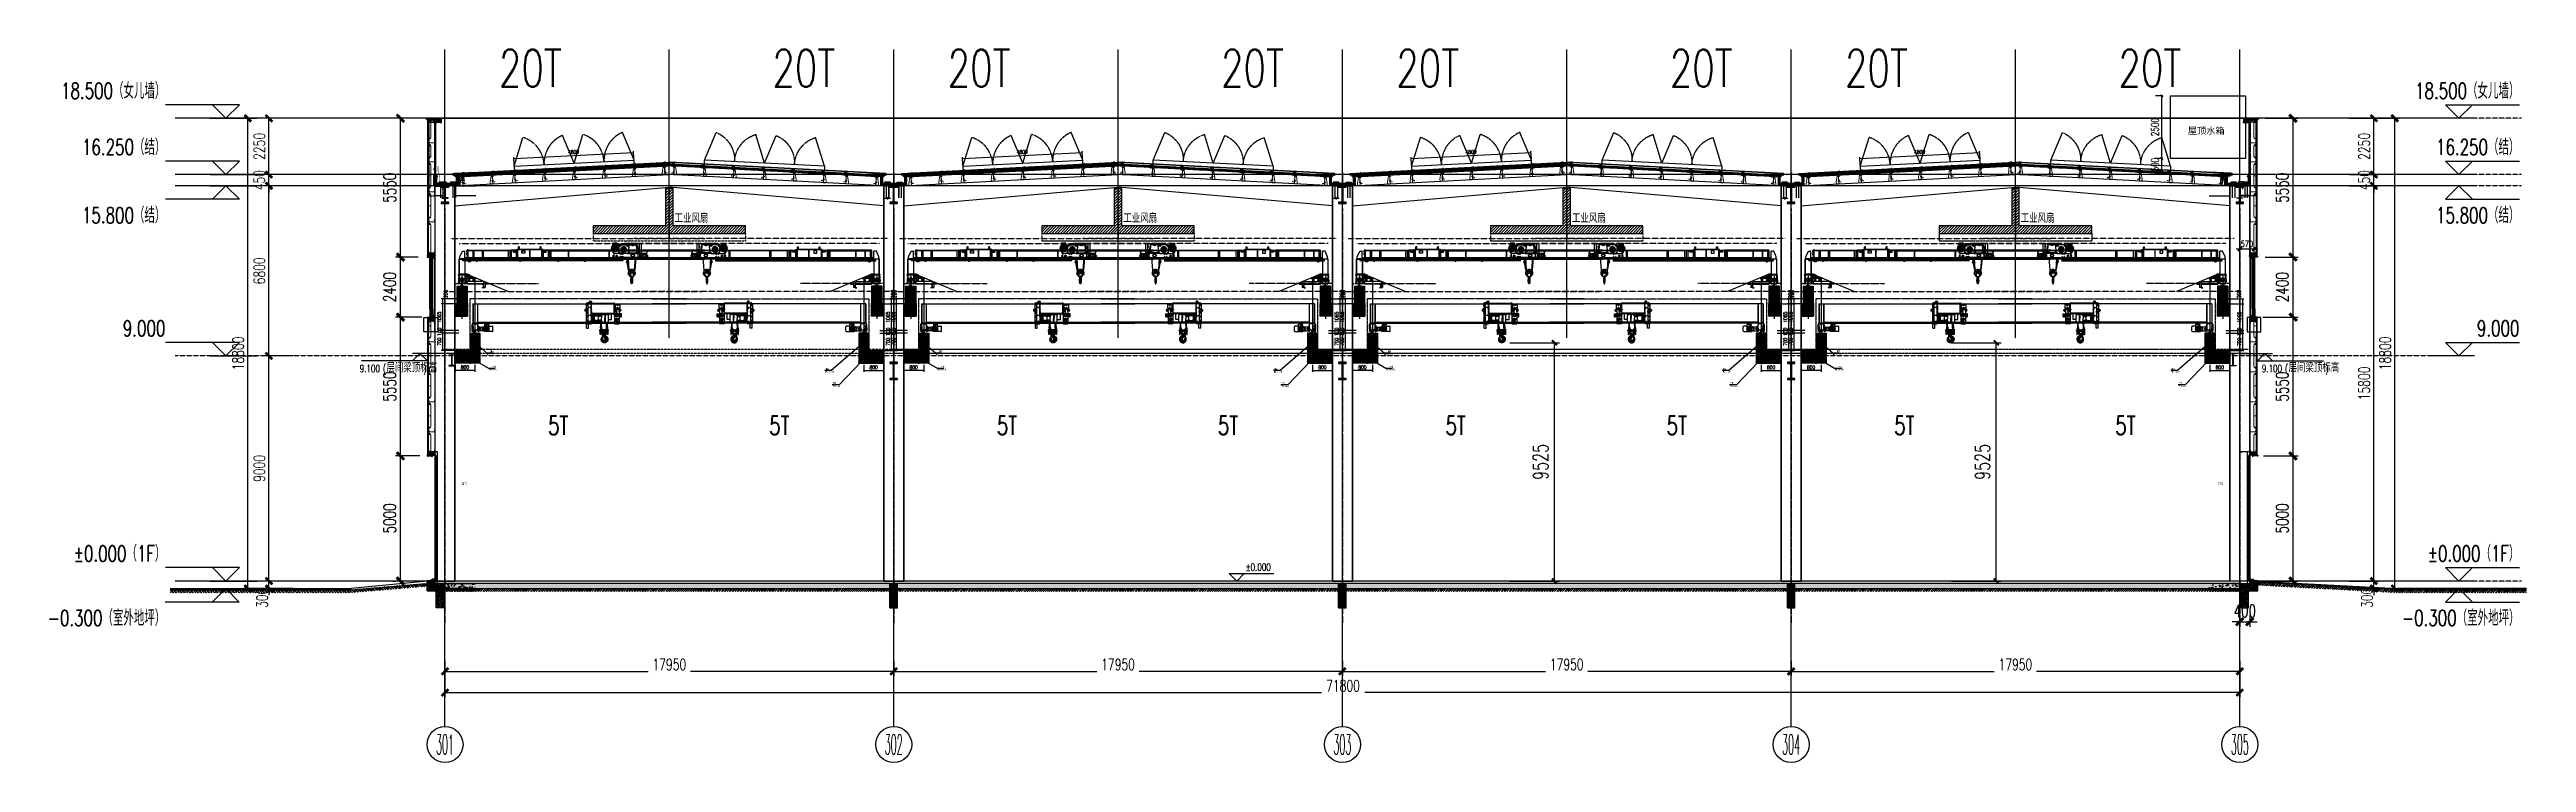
# Model space of a CAD drawing. Extents: x 220580 to 2027826, y -309201 to 71987.
# Drawn here: x 1887311 to 1986399, y -219081 to -190580 of the extents above; entities that cross this region are included whole.
import ezdxf
from ezdxf.enums import TextEntityAlignment as Align
from ezdxf.xclip import XClip

# ---------------------------------------------------------------- set-up
doc = ezdxf.new("R2010")
doc.units = 0
for name, pattern in [('__DASH', [0.35, 0.25, -0.1]), ('AUSGEZOGEN', [0]), ('CENTER', [2, 1.25, -0.25, 0.25, -0.25]), ('CONTINUOUS0', [0]), ('CONTINUOUS1', [0]), ('DASH', [0.35, 0.25, -0.1]), ('DOTE', [2.42, 2, -0.2, 0.02, -0.2]), ('HIDDEN', [0.375, 0.25, -0.125]), ('ZN-CENTER', [2, 1.25, -0.25, 0.25, -0.25]), ('ZN-DASH', [0.35, 0.25, -0.1])]:
    doc.linetypes.add(name, pattern=pattern)
for name, color, linetype in [('!ZN1-填充-8', 8, 'Continuous'), ('!ZN1-文字-7', 7, 'Continuous'), ('!ZN3-不锈钢板幕墙-7', 7, 'Continuous'), ('!ZN3-玻璃幕墙-4', 4, 'Continuous'), ('!ZN3-铝板幕墙-3', 3, 'Continuous'), ('!ZN4-辅助材料-1', 1, 'Continuous'), ('!ZN4-配件-11', 11, 'Continuous'), ('!ZN5-钢材投影-40', 40, 'Continuous'), ('!ZN5-钢材断面-2', 2, 'Continuous'), ('!ZN5-铝材投影-112', 112, 'Continuous'), ('!ZN5-铝材断面-6', 6, 'Continuous'), ('!ZN6-虚线-8', 8, 'ZN-DASH'), ('!ZN6-轴线-1', 1, 'ZN-CENTER'), ('0-cxFrame', 155, 'Continuous'), ('003_THICK', 7, 'CONTINUOUS1'), ('004_THIN', 6, 'CONTINUOUS0'), ('06A-01-03', 7, 'Continuous'), ('0_SEALING', 40, 'Continuous'), ('1', 7, 'Continuous'), ('11紧固件', 11, 'Continuous'), ('20剖面图$0$A-HATCH-1', 252, 'Continuous'), ('20剖面图$0$A-LIN-V', 9, 'Continuous'), ('20剖面图$0$AS-COLN', 6, 'Continuous'), ('20剖面图$0$AS-WALL', 40, 'Continuous'), ('20剖面图$0$PUB_TEXT', 7, 'Continuous'), ('20剖面图$0$建-墙-填充', 8, 'Continuous'), ('20剖面图$0$建-柱-钢', 9, 'Continuous'), ('2钢材断面', 2, 'Continuous'), ('3符号', 173, 'Continuous'), ('3索引', 3, 'Continuous'), ('40钢材投影', 40, 'Continuous'), ('5剖面线层', 2, 'Continuous'), ('A-AXIS-DOTE', 14, 'DOTE'), ('A-AXIS-DP', 126, 'Continuous'), ('A-AXIS-SYMB', 3, 'Continuous'), ('A-HATCH-1', 252, 'Continuous'), ('A-HATCH-2', 251, 'Continuous'), ('A-LIN-V', 9, 'Continuous'), ('A-SFCE', 30, 'Continuous'), ('A-WINDOW', 140, 'Continuous'), ('A_Hatch', 8, 'Continuous'), ('ACCESSORY', 11, 'Continuous'), ('ALT_CEN-0-30', 1, 'CENTER'), ('AS-COLN', 6, 'Continuous'), ('AS-WALL', 40, 'Continuous'), ('BWM', 8, 'Continuous'), ('C18', 4, 'CENTER'), ('CEN', 1, 'CENTER'), ('COLUMN', 4, 'Continuous'), ('DIM', 173, 'Continuous'), ('DIM_ELEV', 3, 'Continuous'), ('DIM_SYMB', 3, 'Continuous'), ('DOTE', 1, 'CENTER'), ('EWHS5T6M-1', 7, 'Continuous'), ('EWHS5T6M-2', 7, 'Continuous'), ('EWHS5T6M-3', 7, 'Continuous'), ('FAG16-10.01MA1-被', 7, 'Continuous'), ('FAG16-10.02MA1-被', 7, 'Continuous'), ('FAG16-10MA1-端梁结构', 7, 'Continuous'), ('FAG16-20.02MA1-轴', 7, 'Continuous'), ('FHSGH10105-主梁-01', 7, 'Continuous'), ('FHSGH10105-主梁-02', 7, 'Continuous'), ('FHSGH10105-主梁-04', 7, 'Continuous'), ('FHSGH10105-主梁-06', 7, 'Continuous'), ('Fill', 8, 'Continuous'), ('G80接口', 7, 'Continuous'), ('G80箱体', 7, 'Continuous'), ('GB894．1-86轴用弹性挡圈', 7, 'Continuous'), ('GB／T1228-2006钢结构', 7, 'Continuous'), ('GB／T1229-1991钢结构', 7, 'Continuous'), ('GB／T1230-2006钢结构', 7, 'Continuous'), ('GB／T805-1988扣紧螺母', 7, 'Continuous'), ('HATCH', 66, 'Continuous'), ('JVOG4900B6S8', 7, 'Continuous'), ('N010102-0000042_', 7, 'Continuous'), ('N010122-0000118_', 7, 'Continuous'), ('N010122-0000126_', 7, 'Continuous'), ('N010122-0000129_', 7, 'Continuous'), ('N010122-0000141_', 7, 'Continuous'), ('N010122-0000147_', 7, 'Continuous'), ('N010122-0000152_', 7, 'Continuous'), ('N010153-0000010', 7, 'Continuous'), ('N040301-0000158_', 7, 'Continuous'), ('N040301-0000177_', 7, 'Continuous'), ('N040301-0000649_', 7, 'Continuous'), ('N040301-0000651_', 7, 'Continuous'), ('N040301-0000652_', 7, 'Continuous'), ('N040405-0000004_', 7, 'Continuous'), ('N040405-0000005_', 7, 'Continuous'), ('N040413-0000113_', 7, 'Continuous'), ('N080101-0000117', 7, 'Continuous'), ('N080101-0000129_', 7, 'Continuous'), ('N080101-0000135', 7, 'Continuous'), ('N080101-0000141', 7, 'Continuous'), ('N080101-0000152_', 7, 'Continuous'), ('N080101-0000215_', 7, 'Continuous'), ('N080101-0000384_', 7, 'Continuous'), ('N090101-0000018_', 7, 'Continuous'), ('N090101-0000023_', 7, 'Continuous'), ('N090103-0000003_', 7, 'Continuous'), ('N090104-0000007_', 7, 'Continuous'), ('N090107-0000139_', 7, 'Continuous'), ('N090201-0000001_', 7, 'Continuous'), ('N090202-0000006_', 7, 'Continuous'), ('N090203-0000031_', 7, 'Continuous'), ('N090304-0000030_', 7, 'Continuous'), ('N090304-0000033_', 7, 'Continuous'), ('N090304-0000037_', 7, 'Continuous'), ('N090304-0000038_', 7, 'Continuous'), ('N090304-0000040_', 7, 'Continuous'), ('N090304-0000041_', 7, 'Continuous'), ('N090304-0000042_', 7, 'Continuous'), ('N090403-0000088_', 7, 'Continuous'), ('N090403-0000263_', 7, 'Continuous'), ('N120408-0000004', 7, 'Continuous'), ('NUT_GBIT_889.1_2', 7, 'Continuous'), ('PIN_GBIT_91_1986', 7, 'Continuous'), ('pj', 4, 'Continuous'), ('PUB_HATCH', 8, 'Continuous'), ('PUB_TEXT', 7, 'Continuous'), ('Q-焊缝', 8, 'Continuous'), ('qianming', 155, 'Continuous'), ('SCREW', 233, 'Continuous'), ('SCREW_GBIT_70_19', 7, 'Continuous'), ('SEAMLOK75 - SHEET', 6, 'Continuous'), ('Steel', 4, 'Continuous'), ('WASHER_GBIT_93_1', 7, 'Continuous'), ('WASHER_GBIT_95_2', 7, 'Continuous'), ('WASHER_GBIT_96_1', 7, 'Continuous'), ('wm-不锈钢钉 螺栓', 213, 'Continuous'), ('ZX', 240, 'CENTER'), ('主', 7, 'Continuous'), ('主梁佹爮鏉', 7, 'Continuous'), ('六角头螺栓_M5-135', 7, 'Continuous'), ('取电臂', 7, 'Continuous'), ('取电臂1', 7, 'Continuous'), ('取电臂2', 7, 'Continuous'), ('取电臂配件1', 7, 'Continuous'), ('后端盖', 7, 'Continuous'), ('型材截面颜色', 253, 'Continuous'), ('建-墙-填充', 8, 'Continuous'), ('建-尺寸', 3, 'Continuous'), ('建-引出', 44, 'Continuous'), ('建-文字', 7, 'Continuous'), ('建-柱-钢', 9, 'Continuous'), ('拉铆钉', 243, 'Continuous'), ('挂板N040301-000128', 7, 'Continuous'), ('接线盒', 7, 'Continuous'), ('接线盒盖', 7, 'Continuous'), ('机壳', 7, 'Continuous'), ('焊缝', 8, 'Continuous'), ('电机接线盒密封垫', 7, 'Continuous'), ('端盖', 7, 'Continuous'), ('紧固件', 40, 'Continuous'), ('连接板', 7, 'Continuous'), ('配件', 233, 'Continuous'), ('钢承板', 253, 'Continuous'), ('零件1^葫芦小车', 7, 'Continuous'), ('齿轴1', 7, 'Continuous')]:
    doc.layers.add(name, color=color, linetype=linetype)
for name, color, linetype, lineweight in [('0-cxText', 131, 'Continuous', 25), ('00-BW', 140, 'HIDDEN', 5), ('0_FLASHING', 6, 'Continuous', 25), ('0_PURLIN-CON', 253, 'Continuous', 15), ('0_SCREW RIVET', 4, 'Continuous', 15), ('0CABR-填充', 8, 'Continuous', 5), ('0CABR-密封材料、垫片', 195, 'Continuous', 9), ('0CABR-零部件（螺钉、螺栓、五金件）', 53, 'Continuous', 13), ('0填充', 8, 'Continuous', 13), ('S-dim', 81, 'Continuous', 0), ('T码、堵头、配件', 6, 'Continuous', 13), ('屋面板', 6, 'Continuous', 13), ('彩钢板', 6, 'Continuous', 15), ('粗', 7, 'Continuous', 50), ('防火岩棉', 252, 'Continuous', 13)]:
    doc.layers.add(name, color=color, linetype=linetype, lineweight=lineweight)
doc.layers.add('0_INSULATION', color=252, linetype='Continuous', lineweight=9, transparency=0.2)
doc.styles.add('20剖面图$0$图框', font='')
doc.styles.add('_TCH_AXIS', font='COMPLEX', dxfattribs={"bigfont": 'GBCBIG'})
doc.styles.add('_TCH_DIM', font='SIMPLEX', dxfattribs={"bigfont": 'GBCBIG'})
doc.styles.add('A-DIM_T3', font='SIMPLEX', dxfattribs={"width": 0.705882, "bigfont": 'GBCBIG'})
doc.styles.add('A-STANDARD', font='SIMPLEX', dxfattribs={"bigfont": 'GBCBIG'})
doc.styles.add('BZHZ', font='bzxw', dxfattribs={"width": 0.8, "bigfont": 'bzhz'})
doc.styles.add('cx_biaoti', font='')
doc.styles.add('cx_tuming', font='simhei.ttf')
doc.styles.add('cx_tuqian1', font='')
doc.styles.add('DHTEXT-1', font='ROMANS.shx', dxfattribs={"width": 0.7, "bigfont": 'CHINESE.shx'})
doc.styles.add('FS', font='simplex.shx', dxfattribs={"width": 0.7, "height": 5, "bigfont": 'TSSDCHN.SHX'})
doc.styles.add('卓越符号', font='ROMANS.shx', dxfattribs={"width": 0.7, "bigfont": 'CHINESE.shx'})
doc.styles.add('图框宋体', font='', dxfattribs={"width": 0.75})
doc.styles.add('黑体', font='simhei.ttf', dxfattribs={"height": 12})
doc.styles.get('20剖面图$0$图框').set_extended_font_data('SimSun')
doc.styles.get('cx_biaoti').set_extended_font_data('SimSun')
doc.styles.get('cx_tuqian1').set_extended_font_data('SimSun')
doc.styles.get('图框宋体').set_extended_font_data('SimSun')
doc.dimstyles.new('A-DIM&&100', dxfattribs={"dimtxt": 297.5, "dimasz": 100, "dimexe": 250, "dimexo": 300, "dimgap": 126.25, "dimtad": 1, "dimdec": 0, "dimzin": 0, "dimdsep": 46, "dimtxsty": 'A-DIM_T3', "dimblk": 'ARCHTICK', "dimcen": 0.09, "dimclrt": 7, "dimazin": 2, "dimtfac": 1, "dimtdec": 0, "dimtix": 1, "dimtmove": 2, "dimatfit": 3, "dimfxl": 0, "dimtolj": 1, "dimtzin": 0, "dimarcsym": 0})
doc.dimstyles.new('A-DIM&&200', dxfattribs={"dimtxt": 595, "dimasz": 200, "dimexe": 200, "dimexo": 200, "dimgap": 252.5, "dimtad": 1, "dimdec": 0, "dimzin": 0, "dimdsep": 46, "dimtxsty": 'A-DIM_T3', "dimblk": 'ARCHTICK', "dimcen": 0.09, "dimclrt": 7, "dimazin": 2, "dimtfac": 1, "dimtdec": 0, "dimtix": 1, "dimtmove": 2, "dimatfit": 3, "dimfxl": 0, "dimtolj": 1, "dimtzin": 0, "dimarcsym": 0})
doc.dimstyles.new('A-DIM&&50', dxfattribs={"dimtxt": 148.75, "dimasz": 50, "dimexe": 125, "dimexo": 150, "dimgap": 63.125, "dimtad": 1, "dimdec": 0, "dimzin": 0, "dimdsep": 46, "dimtxsty": 'A-DIM_T3', "dimblk": 'ARCHTICK', "dimcen": 0.09, "dimclrt": 7, "dimazin": 2, "dimtfac": 1, "dimtdec": 0, "dimtix": 1, "dimtmove": 2, "dimatfit": 3, "dimfxl": 0, "dimtolj": 1, "dimtzin": 0, "dimarcsym": 0})
doc.dimstyles.new('A-DIM-32-1.57159', dxfattribs={"dimscale": 31.815, "dimtxt": 2.975, "dimasz": 1, "dimexe": 1, "dimexo": 1, "dimgap": 1, "dimtad": 1, "dimdec": 0, "dimlfac": 1.571586, "dimzin": 0, "dimdsep": 46, "dimtxsty": 'A-DIM_T3', "dimblk": 'ARCHTICK', "dimcen": 0.09, "dimclrt": 7, "dimazin": 2, "dimtfac": 1, "dimtdec": 0, "dimtix": 1, "dimtmove": 2, "dimatfit": 3, "dimfxl": 0, "dimtolj": 1, "dimtzin": 0, "dimarcsym": 0})
doc.dimstyles.new('ZN100', dxfattribs={"dimscale": 100, "dimtxt": 2.5, "dimasz": 1.5, "dimexe": 1, "dimexo": 2, "dimgap": 0.9, "dimtad": 1, "dimdec": 0, "dimdsep": 46, "dimtxsty": 'DHTEXT-1', "dimblk": 'ARCHTICK', "dimcen": 2.5, "dimclrd": 173, "dimclre": 173, "dimclrt": 7, "dimazin": 2, "dimtfac": 1, "dimtix": 1, "dimtmove": 2, "dimatfit": 3, "dimfxl": 0, "dimarcsym": 0})
doc.dimstyles.new('ZN180', dxfattribs={"dimscale": 180, "dimtxt": 2.5, "dimasz": 1.5, "dimexe": 1, "dimexo": 2, "dimgap": 0.9, "dimtad": 1, "dimdec": 0, "dimdsep": 46, "dimtxsty": 'DHTEXT-1', "dimblk": 'ARCHTICK', "dimcen": 2.5, "dimclrd": 173, "dimclre": 173, "dimclrt": 7, "dimazin": 2, "dimtfac": 1, "dimtdec": 0, "dimtix": 1, "dimtmove": 2, "dimatfit": 3, "dimfxl": 0, "dimarcsym": 0})
doc.dimstyles.new('ZN200', dxfattribs={"dimscale": 200, "dimtxt": 2.5, "dimasz": 1.5, "dimexe": 1, "dimexo": 2, "dimgap": 0.9, "dimtad": 1, "dimdec": 0, "dimdsep": 46, "dimtxsty": 'DHTEXT-1', "dimblk": 'ARCHTICK', "dimcen": 2.5, "dimclrd": 173, "dimclre": 173, "dimclrt": 7, "dimazin": 2, "dimtfac": 1, "dimtdec": 0, "dimtix": 1, "dimtmove": 2, "dimatfit": 3, "dimfxl": 0, "dimtolj": 1, "dimtzin": 0, "dimarcsym": 0})
doc.dimstyles.new('ZN3', dxfattribs={"dimscale": 3, "dimtxt": 2.5, "dimasz": 1.5, "dimexe": 1, "dimexo": 2, "dimgap": 0.9, "dimtad": 1, "dimdec": 0, "dimdsep": 46, "dimtxsty": 'DHTEXT-1', "dimblk": 'ARCHTICK', "dimcen": 2.5, "dimclrd": 173, "dimclre": 173, "dimclrt": 7, "dimazin": 2, "dimtfac": 1, "dimtix": 1, "dimtmove": 2, "dimatfit": 3, "dimfxl": 0, "dimarcsym": 0})
pattern_1 = [(45, (-1184745.727, 114058.387), (-16.52301177, 16.52301177), []), (135, (-1184745.727, 114058.387), (-16.52301177, -16.52301177), [])]
pattern_2 = [(45, (421983.192, -365956.534), (-14.2853424, 14.2853424), []), (135, (421983.192, -365956.534), (-14.2853424, -14.2853424), [])]

msp = doc.modelspace()

# ---------------------------------------------------------------- texts
at = {"layer": 'PUB_TEXT', "style": '_TCH_DIM', "width": 0.705882}
for s, p in [('(', (1900649.7, -203482.6)), (')', (1902264.2, -203482.6)), ('(', (1976740.9, -203482.6)), (')', (1978355.4, -203482.6)), ('9.100', (1899719.7, -203482.6)), ('9.100', (1975810.9, -203482.6)), ('%%P0.000', (1935159.6, -211422.6))]:
    msp.add_text(s, height=297.5, dxfattribs=at).set_placement(p)
at = {"layer": 'PUB_TEXT', "style": '_TCH_DIM'}
for p in [(1900789.7, -203482.6), (1976880.9, -203482.6)]:
    msp.add_text('层间梁顶标高', height=337.59, dxfattribs=at).set_placement(p)
at = {"layer": '建-文字', "style": '黑体'}
msp.add_text('屋顶水箱', height=262.87, dxfattribs=at).set_placement((1972852.7, -193958))

# ---------------------------------------------------------------- blocks, each defined once
blk = doc.blocks.new('23423wer')
h = blk.add_hatch(color=1)
h.dxf.hatch_style = 1
edge = h.paths.add_edge_path()
edge.add_line((-1672522, 541355), (-1672484, 541355))
edge.add_spline(control_points=[(-1672484, 541355), (-1672484, 541353), (-1672484, 541349), (-1672484, 541341), (-1672484, 541333), (-1672484, 541326), (-1672484, 541319), (-1672483, 541310), (-1672482, 541299), (-1672481, 541288), (-1672479, 541276), (-1672478, 541264), (-1672478, 541255), (-1672477, 541246), (-1672477, 541239), (-1672478, 541233), (-1672478, 541225), (-1672478, 541218), (-1672479, 541211), (-1672479, 541206), (-1672480, 541202), (-1672480, 541198), (-1672481, 541197), (-1672481, 541196), (-1672481, 541196), (-1672481, 541196)], knot_values=[-0.989112, -0.989112, -0.989112, -0.989112, -0.960488, -0.920201, -0.887829, -0.853704, -0.831491, -0.787687, -0.737593, -0.680236, -0.616927, -0.552687, -0.486277, -0.451064, -0.418684, -0.391715, -0.366225, -0.316993, -0.29299, -0.266803, -0.234088, -0.195058, -0.173423, -0.151775, -0.145578, -0.145578, -0.145578, -0.145578], degree=3, periodic=0)
edge.add_line((-1672481, 541196), (-1672483, 541196))
edge.add_spline(control_points=[(-1672483, 541196), (-1672483, 541196), (-1672482, 541199), (-1672483, 541201), (-1672483, 541203), (-1672483, 541206), (-1672483, 541212), (-1672484, 541220), (-1672484, 541227), (-1672485, 541234), (-1672487, 541243), (-1672490, 541252), (-1672491, 541257), (-1672492, 541260)], knot_values=[0.821535, 0.821535, 0.821535, 0.821535, 0.826864, 0.839578, 0.84609, 0.854032, 0.874274, 0.899024, 0.912317, 0.925785, 0.946135, 0.971512, 0.990089, 0.990089, 0.990089, 0.990089], degree=3, periodic=0)
edge.add_line((-1672492, 541260), (-1672490, 541260))
edge.add_line((-1672490, 541260), (-1672490, 541319))
edge.add_line((-1672490, 541319), (-1672488, 541319))
edge.add_line((-1672488, 541319), (-1672488, 541320))
edge.add_line((-1672488, 541320), (-1672488, 541331))
edge.add_line((-1672488, 541331), (-1672488, 541331))
edge.add_line((-1672488, 541331), (-1672490, 541331))
edge.add_line((-1672490, 541331), (-1672490, 541335))
edge.add_ellipse((-1672493, 541335), major_axis=(-3.2, 0), ratio=0.02548, start_angle=180, end_angle=270)
edge.add_line((-1672493, 541335), (-1672512, 541335))
edge.add_ellipse((-1672512, 541335), major_axis=(-3.2, 0), ratio=0.02548, start_angle=270, end_angle=360)
edge.add_line((-1672516, 541335), (-1672516, 541329))
edge.add_line((-1672516, 541329), (-1672521, 541329))
edge.add_line((-1672521, 541329), (-1672521, 541329))
edge.add_line((-1672521, 541329), (-1672521, 541322))
edge.add_line((-1672521, 541322), (-1672521, 541321))
edge.add_line((-1672521, 541321), (-1672519, 541321))
edge.add_ellipse((-1672518, 541322), major_axis=(-1.16, 0), ratio=0.866025, start_angle=39.91456, end_angle=140.08544)
edge.add_line((-1672517, 541321), (-1672516, 541321))
edge.add_line((-1672516, 541321), (-1672516, 541260))
edge.add_line((-1672516, 541260), (-1672513, 541260))
edge.add_spline(control_points=[(-1672513, 541260), (-1672514, 541257), (-1672516, 541252), (-1672518, 541243), (-1672520, 541234), (-1672521, 541227), (-1672522, 541220), (-1672522, 541212), (-1672522, 541206), (-1672523, 541203), (-1672523, 541201), (-1672523, 541199), (-1672523, 541196), (-1672523, 541196)], knot_values=[0.00991, 0.00991, 0.00991, 0.00991, 0.028484, 0.053857, 0.074204, 0.08767, 0.10096, 0.125707, 0.145946, 0.153887, 0.160398, 0.173109, 0.178435, 0.178435, 0.178435, 0.178435], degree=3, periodic=0)
edge.add_line((-1672523, 541196), (-1672524, 541196))
edge.add_spline(control_points=[(-1672524, 541196), (-1672524, 541196), (-1672524, 541196), (-1672525, 541197), (-1672525, 541198), (-1672526, 541202), (-1672526, 541206), (-1672527, 541211), (-1672527, 541218), (-1672528, 541225), (-1672528, 541233), (-1672528, 541239), (-1672528, 541246), (-1672528, 541255), (-1672527, 541264), (-1672526, 541276), (-1672525, 541288), (-1672524, 541298), (-1672523, 541305), (-1672522, 541311), (-1672522, 541316), (-1672522, 541321), (-1672522, 541326), (-1672522, 541333), (-1672522, 541341), (-1672522, 541349), (-1672522, 541353), (-1672522, 541355)], knot_values=[-0.854441, -0.854441, -0.854441, -0.854441, -0.848246, -0.8266, -0.804968, -0.765944, -0.733233, -0.70705, -0.68305, -0.633825, -0.608338, -0.581373, -0.548998, -0.513789, -0.447388, -0.383157, -0.319856, -0.262507, -0.236492, -0.212407, -0.190164, -0.168486, -0.146276, -0.112156, -0.079788, -0.039506, -0.010886, -0.010886, -0.010886, -0.010886], degree=3, periodic=0)
h = blk.add_hatch(color=1)
h.dxf.hatch_style = 1
edge = h.paths.add_edge_path()
edge.add_spline(control_points=[(-1672515, 541166), (-1672515, 541166), (-1672515, 541164), (-1672515, 541162), (-1672515, 541160), (-1672515, 541158), (-1672514, 541157), (-1672513, 541156), (-1672513, 541155), (-1672512, 541155), (-1672511, 541154), (-1672509, 541153), (-1672506, 541153), (-1672504, 541153), (-1672503, 541153)], knot_values=[0.904746, 0.904746, 0.904746, 0.904746, 0.908065, 0.929346, 0.949425, 0.96363, 0.972623, 0.975577, 0.976813, 0.977981, 0.980267, 0.984697, 0.99127, 1, 1, 1, 1], degree=3, periodic=0)
edge.add_spline(control_points=[(-1672503, 541153), (-1672501, 541153), (-1672499, 541153), (-1672496, 541153), (-1672494, 541154), (-1672493, 541155), (-1672493, 541155), (-1672492, 541156), (-1672491, 541157), (-1672491, 541158), (-1672490, 541160), (-1672490, 541162), (-1672490, 541164), (-1672490, 541166), (-1672490, 541166)], knot_values=[0, 0, 0, 0, 0.008731, 0.015305, 0.019736, 0.022022, 0.023191, 0.024427, 0.027381, 0.036376, 0.050582, 0.070665, 0.091949, 0.095269, 0.095269, 0.095269, 0.095269], degree=3, periodic=0)
edge.add_spline(control_points=[(-1672490, 541166), (-1672490, 541166), (-1672490, 541166), (-1672490, 541168), (-1672490, 541170), (-1672489, 541172), (-1672489, 541176), (-1672488, 541181), (-1672486, 541186), (-1672484, 541192), (-1672482, 541197), (-1672483, 541201), (-1672483, 541203), (-1672483, 541206), (-1672483, 541212), (-1672484, 541220), (-1672484, 541227), (-1672485, 541234), (-1672487, 541243), (-1672490, 541253), (-1672492, 541260), (-1672494, 541264)], knot_values=[0.72795, 0.72795, 0.72795, 0.72795, 0.740549, 0.750981, 0.755514, 0.759715, 0.768823, 0.780897, 0.794554, 0.811184, 0.826864, 0.839578, 0.84609, 0.854032, 0.874274, 0.899024, 0.912317, 0.925785, 0.946135, 0.971512, 1, 1, 1, 1], degree=3, periodic=0)
edge.add_spline(control_points=[(-1672494, 541264), (-1672494, 541264), (-1672493, 541264), (-1672494, 541263), (-1672494, 541263), (-1672495, 541262), (-1672496, 541262), (-1672496, 541262), (-1672498, 541261), (-1672499, 541261), (-1672499, 541261), (-1672500, 541261), (-1672500, 541261), (-1672500, 541261), (-1672501, 541261), (-1672501, 541261), (-1672501, 541261), (-1672501, 541261), (-1672502, 541261), (-1672502, 541261), (-1672502, 541261), (-1672502, 541261), (-1672503, 541261), (-1672503, 541261)], knot_values=[-0.532091, -0.532091, -0.532091, -0.532091, -0.500005, -0.437538, -0.375072, -0.312605, -0.280745, -0.250063, -0.186346, -0.12513, -0.115389, -0.10567, -0.095972, -0.086295, -0.076638, -0.066999, -0.057379, -0.047777, -0.038191, -0.028622, -0.019067, -0.009527, 0, 0, 0, 0], degree=3, periodic=0)
edge.add_spline(control_points=[(-1672503, 541261), (-1672503, 541261), (-1672504, 541261), (-1672504, 541261), (-1672505, 541261), (-1672505, 541261), (-1672506, 541261), (-1672506, 541261), (-1672506, 541261), (-1672507, 541261), (-1672507, 541261), (-1672507, 541261), (-1672508, 541261), (-1672508, 541262), (-1672508, 541262), (-1672509, 541262), (-1672509, 541262), (-1672510, 541262), (-1672510, 541262), (-1672511, 541263), (-1672511, 541263), (-1672512, 541263), (-1672512, 541264), (-1672512, 541264), (-1672512, 541264), (-1672512, 541264)], knot_values=[0, 0, 0, 0, 0.052355, 0.052355, 0.080119, 0.080119, 0.107481, 0.107481, 0.134842, 0.134842, 0.162204, 0.162204, 0.189565, 0.189565, 0.216052, 0.216052, 0.242538, 0.242538, 0.330408, 0.330408, 0.418277, 0.418277, 0.506147, 0.506147, 0.532103, 0.532103, 0.532103, 0.532103], degree=3, periodic=0)
edge.add_spline(control_points=[(-1672512, 541264), (-1672513, 541260), (-1672515, 541253), (-1672518, 541243), (-1672520, 541234), (-1672521, 541227), (-1672522, 541220), (-1672522, 541212), (-1672522, 541206), (-1672523, 541203), (-1672523, 541201), (-1672523, 541197), (-1672522, 541191), (-1672519, 541185), (-1672517, 541179), (-1672516, 541174), (-1672516, 541172), (-1672516, 541170), (-1672516, 541168), (-1672516, 541166), (-1672515, 541166), (-1672515, 541166)], knot_values=[0, 0, 0, 0, 0.028484, 0.053857, 0.074204, 0.08767, 0.10096, 0.125707, 0.145946, 0.153887, 0.160398, 0.173109, 0.188788, 0.209494, 0.224949, 0.233215, 0.240341, 0.244542, 0.249074, 0.259504, 0.272102, 0.272102, 0.272102, 0.272102], degree=3, periodic=0)
h = blk.add_hatch(color=1)
h.dxf.hatch_style = 1
h.paths.add_polyline_path([(-1672521, 541329), (-1672516, 541329), (-1672516, 541321), (-1672517, 541321), (-1672519, 541321), (-1672521, 541321)])
h.paths.add_polyline_path([(-1672519, 541327), (-1672519, 541324, 0.03351), (-1672519, 541324, 0.874248), (-1672517, 541324, 0.03351), (-1672517, 541324), (-1672517, 541327, 0.03351), (-1672517, 541327, 0.874248), (-1672519, 541327, 0.03351)], flags=16)
h.paths.add_polyline_path([(-1672519, 541324, 0.03351), (-1672519, 541324, 0.874248), (-1672517, 541324, 0.03351), (-1672517, 541324), (-1672517, 541327, 0.03351), (-1672517, 541327, 0.874248), (-1672519, 541327, 0.03351), (-1672519, 541327)], flags=0)
h.paths.add_polyline_path([(-1672488, 541319), (-1672488, 541331), (-1672490, 541331), (-1672490, 541319)])
h = blk.add_hatch(color=1)
h.dxf.hatch_style = 1
h.paths.add_polyline_path([(-1672519, 541327), (-1672519, 541324, 0.03351), (-1672519, 541324, 0.874248), (-1672517, 541324, 0.03351), (-1672517, 541324), (-1672517, 541327, 0.03351), (-1672517, 541327, 0.874248), (-1672519, 541327, 0.03351)])
h = blk.add_hatch(color=1)
h.dxf.hatch_style = 1
edge = h.paths.add_edge_path()
edge.add_spline(control_points=[(-1672512, 541264), (-1672512, 541264), (-1672512, 541264), (-1672512, 541264), (-1672512, 541263), (-1672511, 541263), (-1672511, 541263), (-1672510, 541262), (-1672510, 541262), (-1672509, 541262), (-1672509, 541262), (-1672508, 541262), (-1672508, 541262), (-1672508, 541261), (-1672507, 541261), (-1672507, 541261), (-1672507, 541261), (-1672506, 541261), (-1672506, 541261), (-1672506, 541261), (-1672505, 541261), (-1672505, 541261), (-1672504, 541261), (-1672504, 541261), (-1672503, 541261), (-1672503, 541261)], knot_values=[-0.532103, -0.532103, -0.532103, -0.532103, -0.506147, -0.506147, -0.418277, -0.418277, -0.330408, -0.330408, -0.242538, -0.242538, -0.216052, -0.216052, -0.189565, -0.189565, -0.162204, -0.162204, -0.134842, -0.134842, -0.107481, -0.107481, -0.080119, -0.080119, -0.052355, -0.052355, 0, 0, 0, 0], degree=3, periodic=0)
edge.add_spline(control_points=[(-1672503, 541261), (-1672503, 541261), (-1672502, 541261), (-1672502, 541261), (-1672502, 541261), (-1672502, 541261), (-1672501, 541261), (-1672501, 541261), (-1672501, 541261), (-1672501, 541261), (-1672500, 541261), (-1672500, 541261), (-1672500, 541261), (-1672499, 541261), (-1672499, 541261), (-1672498, 541261), (-1672496, 541262), (-1672496, 541262), (-1672495, 541262), (-1672494, 541263), (-1672494, 541263), (-1672493, 541264), (-1672494, 541264), (-1672494, 541264)], knot_values=[0, 0, 0, 0, 0.009527, 0.019067, 0.028622, 0.038191, 0.047777, 0.057379, 0.066999, 0.076638, 0.086295, 0.095972, 0.10567, 0.115389, 0.12513, 0.186346, 0.250063, 0.280745, 0.312605, 0.375072, 0.437538, 0.500005, 0.532091, 0.532091, 0.532091, 0.532091], degree=3, periodic=0)
edge.add_ellipse((-1672503, 541261), major_axis=(9.6, 0), ratio=1, start_angle=17.35046, end_angle=90)
edge.add_ellipse((-1672503, 541261), major_axis=(9.6, 0), ratio=1, start_angle=90, end_angle=162.712)
edge = h.paths.add_edge_path()
edge.add_line((-1672516, 541329), (-1672516, 541335))
edge.add_ellipse((-1672512, 541335), major_axis=(3.2, 0), ratio=0.02548, start_angle=450, end_angle=540, ccw=False)
edge.add_line((-1672512, 541335), (-1672493, 541335))
edge.add_ellipse((-1672493, 541335), major_axis=(3.2, 0), ratio=0.02548, start_angle=360, end_angle=450, ccw=False)
edge.add_line((-1672490, 541335), (-1672490, 541331))
edge.add_line((-1672490, 541331), (-1672490, 541319))
edge.add_line((-1672490, 541319), (-1672490, 541260))
edge.add_line((-1672490, 541260), (-1672492, 541260))
edge.add_spline(control_points=[(-1672492, 541260), (-1672493, 541261), (-1672493, 541263), (-1672494, 541264)], knot_values=[0.990089, 0.990089, 0.990089, 0.990089, 0.999985, 0.999985, 0.999985, 0.999985], degree=3, periodic=0)
edge.add_spline(control_points=[(-1672494, 541264), (-1672494, 541264), (-1672493, 541264), (-1672494, 541263), (-1672494, 541263), (-1672495, 541262), (-1672496, 541262), (-1672496, 541262), (-1672498, 541261), (-1672499, 541261), (-1672499, 541261), (-1672500, 541261), (-1672500, 541261), (-1672500, 541261), (-1672501, 541261), (-1672501, 541261), (-1672501, 541261), (-1672501, 541261), (-1672502, 541261), (-1672502, 541261), (-1672502, 541261), (-1672502, 541261), (-1672503, 541261), (-1672503, 541261)], knot_values=[-0.532091, -0.532091, -0.532091, -0.532091, -0.500005, -0.437538, -0.375072, -0.312605, -0.280745, -0.250063, -0.186346, -0.12513, -0.115389, -0.10567, -0.095972, -0.086295, -0.076638, -0.066999, -0.057379, -0.047777, -0.038191, -0.028622, -0.019067, -0.009527, 0, 0, 0, 0], degree=3, periodic=0)
edge.add_spline(control_points=[(-1672503, 541261), (-1672503, 541261), (-1672504, 541261), (-1672504, 541261), (-1672505, 541261), (-1672505, 541261), (-1672506, 541261), (-1672506, 541261), (-1672506, 541261), (-1672507, 541261), (-1672507, 541261), (-1672507, 541261), (-1672508, 541261), (-1672508, 541262), (-1672508, 541262), (-1672509, 541262), (-1672509, 541262), (-1672510, 541262), (-1672510, 541262), (-1672511, 541263), (-1672511, 541263), (-1672512, 541263), (-1672512, 541264), (-1672512, 541264), (-1672512, 541264), (-1672512, 541264)], knot_values=[0, 0, 0, 0, 0.052355, 0.052355, 0.080119, 0.080119, 0.107481, 0.107481, 0.134842, 0.134842, 0.162204, 0.162204, 0.189565, 0.189565, 0.216052, 0.216052, 0.242538, 0.242538, 0.330408, 0.330408, 0.418277, 0.418277, 0.506147, 0.506147, 0.532103, 0.532103, 0.532103, 0.532103], degree=3, periodic=0)
edge.add_spline(control_points=[(-1672512, 541264), (-1672512, 541263), (-1672513, 541261), (-1672513, 541260)], knot_values=[0.000015, 0.000015, 0.000015, 0.000015, 0.00991, 0.00991, 0.00991, 0.00991], degree=3, periodic=0)
edge.add_line((-1672513, 541260), (-1672516, 541260))
edge.add_line((-1672516, 541260), (-1672516, 541321))
edge.add_line((-1672516, 541321), (-1672516, 541329))
h = blk.add_hatch(color=1)
h.dxf.hatch_style = 1
edge = h.paths.add_edge_path()
edge.add_spline(control_points=[(-1672503, 541261), (-1672503, 541261), (-1672502, 541261), (-1672502, 541261), (-1672502, 541261), (-1672502, 541261), (-1672501, 541261), (-1672501, 541261), (-1672501, 541261), (-1672501, 541261), (-1672500, 541261), (-1672500, 541261), (-1672500, 541261), (-1672499, 541261), (-1672499, 541261), (-1672498, 541261), (-1672496, 541262), (-1672496, 541262), (-1672495, 541262), (-1672494, 541263), (-1672494, 541263), (-1672493, 541264), (-1672494, 541264), (-1672494, 541264)], knot_values=[0, 0, 0, 0, 0.009527, 0.019067, 0.028622, 0.038191, 0.047777, 0.057379, 0.066999, 0.076638, 0.086295, 0.095972, 0.10567, 0.115389, 0.12513, 0.186346, 0.250063, 0.280745, 0.312605, 0.375072, 0.437538, 0.500005, 0.532091, 0.532091, 0.532091, 0.532091], degree=3, periodic=0)
edge.add_ellipse((-1672503, 541261), major_axis=(9.6, 0), ratio=1, start_angle=17.24662, end_angle=90)
edge.add_ellipse((-1672503, 541261), major_axis=(9.6, 0), ratio=1, start_angle=90, end_angle=162.75344)
edge.add_spline(control_points=[(-1672512, 541264), (-1672512, 541264), (-1672512, 541264), (-1672512, 541264), (-1672512, 541263), (-1672511, 541263), (-1672511, 541263), (-1672510, 541262), (-1672510, 541262), (-1672509, 541262), (-1672509, 541262), (-1672508, 541262), (-1672508, 541262), (-1672508, 541261), (-1672507, 541261), (-1672507, 541261), (-1672507, 541261), (-1672506, 541261), (-1672506, 541261), (-1672506, 541261), (-1672505, 541261), (-1672505, 541261), (-1672504, 541261), (-1672504, 541261), (-1672503, 541261), (-1672503, 541261)], knot_values=[-0.532103, -0.532103, -0.532103, -0.532103, -0.506147, -0.506147, -0.418277, -0.418277, -0.330408, -0.330408, -0.242538, -0.242538, -0.216052, -0.216052, -0.189565, -0.189565, -0.162204, -0.162204, -0.134842, -0.134842, -0.107481, -0.107481, -0.080119, -0.080119, -0.052355, -0.052355, 0, 0, 0, 0], degree=3, periodic=0)
at = {"layer": 'A-LIN-V'}
h = blk.add_hatch(color=1, dxfattribs=at)
h.dxf.hatch_style = 1
edge = h.paths.add_edge_path()
edge.add_spline(control_points=[(-1672257, 541877), (-1672257, 541879), (-1672257, 541881), (-1672257, 541883)], knot_values=[-38.32518, -38.32518, -38.32518, -38.32518, -31.932828, -31.932828, -31.932828, -31.932828], degree=3, periodic=0)
edge.add_line((-1672257, 541883), (-1672254, 541883))
edge.add_line((-1672254, 541883), (-1671666, 541883))
edge.add_line((-1671666, 541883), (-1671666, 541877))
edge.add_line((-1671666, 541877), (-1672257, 541877))
h = blk.add_hatch(color=1, dxfattribs=at)
h.dxf.hatch_style = 1
h.paths.add_polyline_path([(-1671136, 541850), (-1671134, 541852), (-1671134, 541850)])
h.paths.add_polyline_path([(-1671102, 541850), (-1671102, 541852), (-1671100, 541850)])
h = blk.add_hatch(color=1, dxfattribs=at)
h.dxf.hatch_style = 1
h.paths.add_polyline_path([(-1671108, 541853, 0.414214), (-1671106, 541855), (-1671106, 541873, 0.414214), (-1671108, 541875), (-1671104, 541875, -0.414214), (-1671102, 541873), (-1671102, 541851), (-1671102, 541852), (-1671102, 541853)])
h = blk.add_hatch(color=1, dxfattribs=at)
h.dxf.hatch_style = 1
h.paths.add_polyline_path([(-1670357, 541850), (-1670355, 541852), (-1670355, 541850)])
h.paths.add_polyline_path([(-1670323, 541850), (-1670323, 541852), (-1670321, 541850)])
h = blk.add_hatch(dxfattribs=at)
h.set_pattern_fill('ANSI37', color=9, scale=14.719412, angle=360)
h.set_pattern_definition([(45, (-1184745.727, 113543.208), (-16.5230118, 16.5230118), []), (135, (-1184745.727, 113543.208), (-16.5230118, -16.5230118), [])])
h.paths.add_polyline_path([(-1667668, 540566), (-1667300, 540566), (-1667300, 540198), (-1667668, 540198)])
h = blk.add_hatch(dxfattribs=at)
h.set_pattern_fill('ANSI37', color=9, scale=14.719412, angle=360)
h.set_pattern_definition(pattern_1)
h.paths.add_polyline_path([(-1667657, 541081), (-1667357, 541081), (-1667357, 540566), (-1667657, 540566)])
at = {"color": 1, "linetype": 'DASH'}
blk.add_line((-1667421, 542340), (-1674652, 542340), dxfattribs=at)
at = {"color": 1}
for p, q in [((-1672697, 542088), (-1672697, 542148)), ((-1672693, 542084), (-1672697, 542088)), ((-1672674, 542084), (-1672693, 542084)), ((-1672687, 542049), (-1672687, 542056)), ((-1672687, 542056), (-1672669, 542056)), ((-1672669, 542056), (-1672674, 542084)), ((-1672524, 541196), (-1672523, 541196)), ((-1672516, 541260), (-1672490, 541260)), ((-1672481, 541196), (-1672483, 541196))]:
    blk.add_line(p, q, dxfattribs=at)
at = {"color": 6, "linetype": 'DASH'}
blk.add_lwpolyline([(-1667171, 542487), (-1674652, 542487)], dxfattribs=at)
at = {"color": 1, "linetype": 'DASH'}
blk.add_lwpolyline([(-1667005, 540927), (-1674571, 540927)], dxfattribs=at)
at = {"layer": '1', "color": 1, "linetype": 'Continuous'}
for p, q in [((-1672429, 541923), (-1672426, 541915)), ((-1672425, 541915), (-1672404, 541858)), ((-1672416, 541915), (-1672419, 541923)), ((-1672415, 541915), (-1672417, 541923)), ((-1672400, 541916), (-1672403, 541923)), ((-1672399, 541917), (-1672402, 541915)), ((-1672401, 541923), (-1672399, 541917)), ((-1672367, 541853), (-1672397, 541842)), ((-1672390, 541916), (-1672389, 541915)), ((-1672390, 541916), (-1672368, 541855)), ((-1672389, 541918), (-1672389, 541915)), ((-1672389, 541845), (-1672384, 541831)), ((-1672387, 541846), (-1672360, 541771)), ((-1672351, 541774), (-1672377, 541848)), ((-1672376, 541850), (-1672371, 541836)), ((-1672368, 541855), (-1672367, 541853)), ((-1672384, 541831), (-1672382, 541832)), ((-1672373, 541835), (-1672371, 541836)), ((-1672360, 541771), (-1672351, 541774))]:
    blk.add_line(p, q, dxfattribs=at)
at = {"layer": 'A-AXIS-DOTE', "color": 1}
for p, q in [((-1667005, 543376), (-1667005, 531172)), ((-1667325, 541162), (-1669754, 541162))]:
    blk.add_line(p, q, dxfattribs=at)
blk.add_lwpolyline([(-1667506, 541396), (-1667506, 540123)], dxfattribs=at)
at = {"layer": 'A-LIN-V', "color": 1}
for p, q in [((-1674652, 542141), (-1670090, 542141)), ((-1671851, 542117), (-1674652, 542117)), ((-1667588, 541915), (-1674652, 541915)), ((-1674652, 541883), (-1672256, 541883)), ((-1668702, 541877), (-1674652, 541877)), ((-1672257, 541847), (-1671664, 541847)), ((-1672256, 541915), (-1667588, 541915)), ((-1672256, 541883), (-1667428, 541883)), ((-1672151, 541847), (-1671138, 541847)), ((-1671851, 541915), (-1671851, 542117)), ((-1671827, 542117), (-1671827, 541915)), ((-1670651, 542117), (-1671827, 542117)), ((-1671644, 541847), (-1670464, 541847)), ((-1671136, 541850), (-1671138, 541850)), ((-1671138, 541850), (-1671138, 541846)), ((-1671138, 541846), (-1671138, 541823)), ((-1671136, 541873), (-1671136, 541850)), ((-1671136, 541850), (-1671134, 541852)), ((-1671134, 541850), (-1671136, 541850)), ((-1671134, 541852), (-1671134, 541873)), ((-1671128, 541853), (-1671134, 541853)), ((-1671134, 541850), (-1671134, 541853)), ((-1671102, 541850), (-1671134, 541850)), ((-1671104, 541877), (-1671132, 541877)), ((-1671132, 541875), (-1671128, 541875)), ((-1671130, 541855), (-1671130, 541873)), ((-1671129, 541873), (-1671129, 541855)), ((-1671128, 541875), (-1671108, 541875)), ((-1671108, 541874), (-1671128, 541874)), ((-1671128, 541854), (-1671122, 541854)), ((-1671122, 541853), (-1671128, 541853)), ((-1671122, 541854), (-1671122, 541853)), ((-1671114, 541853), (-1671122, 541853)), ((-1671114, 541853), (-1671114, 541854)), ((-1671114, 541854), (-1671108, 541854)), ((-1671108, 541853), (-1671114, 541853)), ((-1671108, 541875), (-1671104, 541875)), ((-1671102, 541853), (-1671108, 541853)), ((-1671107, 541855), (-1671107, 541873)), ((-1671106, 541873), (-1671106, 541855)), ((-1671102, 541873), (-1671102, 541851)), ((-1671102, 541850), (-1671102, 541853)), ((-1671102, 541852), (-1671100, 541850)), ((-1671100, 541850), (-1671102, 541850)), ((-1671100, 541850), (-1671100, 541873)), ((-1671098, 541850), (-1671100, 541850)), ((-1671098, 541850), (-1671098, 541846)), ((-1671098, 541847), (-1670359, 541847)), ((-1671098, 541823), (-1671098, 541846)), ((-1670651, 541915), (-1670651, 542117)), ((-1670627, 542117), (-1670627, 541915)), ((-1670130, 542117), (-1670627, 542117)), ((-1670444, 541847), (-1669926, 541847)), ((-1670357, 541850), (-1670359, 541850)), ((-1670359, 541850), (-1670359, 541846)), ((-1670359, 541846), (-1670359, 541823)), ((-1670357, 541873), (-1670357, 541850)), ((-1670357, 541850), (-1670355, 541852)), ((-1670355, 541850), (-1670357, 541850)), ((-1670355, 541852), (-1670355, 541873)), ((-1670348, 541853), (-1670355, 541853)), ((-1670355, 541850), (-1670355, 541853)), ((-1670323, 541850), (-1670355, 541850)), ((-1670324, 541877), (-1670353, 541877)), ((-1670353, 541875), (-1670348, 541875)), ((-1670351, 541855), (-1670351, 541873)), ((-1670349, 541873), (-1670349, 541855)), ((-1670348, 541875), (-1670329, 541875)), ((-1670329, 541874), (-1670348, 541874)), ((-1670348, 541854), (-1670343, 541854)), ((-1670343, 541853), (-1670348, 541853)), ((-1670343, 541854), (-1670343, 541853)), ((-1670334, 541853), (-1670343, 541853)), ((-1670334, 541853), (-1670334, 541854)), ((-1670334, 541854), (-1670329, 541854)), ((-1670329, 541853), (-1670334, 541853)), ((-1670329, 541875), (-1670324, 541875)), ((-1670323, 541853), (-1670329, 541853)), ((-1670328, 541855), (-1670328, 541873)), ((-1670327, 541873), (-1670327, 541855)), ((-1670323, 541850), (-1670323, 541853)), ((-1670323, 541852), (-1670321, 541850)), ((-1670321, 541850), (-1670323, 541850)), ((-1670322, 541873), (-1670322, 541851)), ((-1670321, 541850), (-1670321, 541873)), ((-1670319, 541850), (-1670321, 541850)), ((-1670319, 541850), (-1670319, 541846)), ((-1670319, 541847), (-1669240, 541847)), ((-1670319, 541823), (-1670319, 541846)), ((-1670130, 541915), (-1670130, 542117)), ((-1670090, 542141), (-1670090, 541915)), ((-1670090, 542141), (-1670050, 542141)), ((-1670050, 542141), (-1670050, 541915)), ((-1670048, 542121), (-1670048, 542135)), ((-1670046, 542141), (-1669844, 542141)), ((-1670046, 542141), (-1670046, 542135)), ((-1670046, 542135), (-1670046, 542121)), ((-1670046, 542121), (-1670046, 542115)), ((-1670046, 542115), (-1670046, 541915)), ((-1670046, 542115), (-1669844, 542115)), ((-1669982, 542109), (-1669893, 542109)), ((-1669982, 542107), (-1669982, 542109)), ((-1669982, 542099), (-1669982, 542107)), ((-1669982, 542099), (-1669893, 542099)), ((-1669982, 542087), (-1669982, 542099)), ((-1669982, 542087), (-1669893, 542087)), ((-1669982, 542080), (-1669982, 542087)), ((-1669982, 542077), (-1669982, 542080)), ((-1669893, 542077), (-1669982, 542077)), ((-1669907, 541847), (-1668726, 541847)), ((-1669893, 542157), (-1669862, 542157)), ((-1669893, 542157), (-1669893, 541915)), ((-1669862, 541915), (-1669862, 542157)), ((-1669862, 542157), (-1669142, 542157)), ((-1669860, 542155), (-1669502, 542155)), ((-1669860, 541915), (-1669860, 542155)), ((-1669124, 542157), (-1669844, 542157)), ((-1669844, 542157), (-1669844, 541915)), ((-1669838, 542237), (-1669830, 542237)), ((-1669838, 542157), (-1669838, 542237)), ((-1669838, 542157), (-1669838, 542237)), ((-1669838, 542237), (-1669830, 542237)), ((-1669830, 542157), (-1669830, 542237)), ((-1669830, 542237), (-1669814, 542237)), ((-1669830, 542157), (-1669830, 542237)), ((-1669830, 542237), (-1669814, 542237)), ((-1669814, 542237), (-1669806, 542237)), ((-1669814, 542157), (-1669814, 542237)), ((-1669814, 542237), (-1669806, 542237)), ((-1669814, 542157), (-1669814, 542237)), ((-1669806, 542157), (-1669806, 542237)), ((-1669806, 542157), (-1669806, 542237)), ((-1669502, 542155), (-1669502, 541915)), ((-1669501, 542155), (-1669144, 542155)), ((-1669501, 541915), (-1669501, 542155)), ((-1669359, 542118), (-1669359, 542054)), ((-1669271, 542118), (-1669359, 542118)), ((-1669359, 542054), (-1669271, 542054)), ((-1669271, 542054), (-1669271, 542118)), ((-1669238, 541850), (-1669240, 541850)), ((-1669240, 541850), (-1669240, 541846)), ((-1669240, 541846), (-1669240, 541823)), ((-1669238, 541873), (-1669238, 541850)), ((-1669238, 541850), (-1669236, 541852)), ((-1669236, 541850), (-1669238, 541850)), ((-1669237, 541852), (-1669237, 541873)), ((-1669230, 541853), (-1669236, 541853)), ((-1669236, 541850), (-1669236, 541853)), ((-1669204, 541850), (-1669236, 541850)), ((-1669206, 541877), (-1669235, 541877)), ((-1669235, 541875), (-1669230, 541875)), ((-1669232, 541855), (-1669232, 541873)), ((-1669231, 541873), (-1669231, 541855)), ((-1669230, 541875), (-1669211, 541875)), ((-1669211, 541874), (-1669230, 541874)), ((-1669230, 541854), (-1669225, 541854)), ((-1669225, 541853), (-1669230, 541853)), ((-1669225, 541854), (-1669225, 541853)), ((-1669216, 541853), (-1669225, 541853)), ((-1669216, 541853), (-1669216, 541854)), ((-1669216, 541854), (-1669211, 541854)), ((-1669211, 541853), (-1669216, 541853)), ((-1669211, 541875), (-1669206, 541875)), ((-1669204, 541853), (-1669211, 541853)), ((-1669210, 541855), (-1669210, 541873)), ((-1669208, 541873), (-1669208, 541855)), ((-1669204, 541873), (-1669204, 541851)), ((-1669204, 541850), (-1669204, 541853)), ((-1669204, 541852), (-1669202, 541850)), ((-1669202, 541850), (-1669204, 541850)), ((-1669202, 541850), (-1669202, 541873)), ((-1669200, 541850), (-1669202, 541850)), ((-1669200, 541850), (-1669200, 541846)), ((-1669200, 541847), (-1667960, 541847)), ((-1669200, 541823), (-1669200, 541846)), ((-1669198, 542237), (-1669190, 542237)), ((-1669198, 542157), (-1669198, 542237)), ((-1669198, 542237), (-1669190, 542237)), ((-1669198, 542157), (-1669198, 542237)), ((-1669190, 542157), (-1669190, 542237)), ((-1669190, 542237), (-1669174, 542237)), ((-1669190, 542157), (-1669190, 542237)), ((-1669190, 542237), (-1669174, 542237)), ((-1669174, 542237), (-1669166, 542237)), ((-1669174, 542157), (-1669174, 542237)), ((-1669174, 542157), (-1669174, 542237)), ((-1669174, 542237), (-1669166, 542237)), ((-1669166, 542157), (-1669166, 542237)), ((-1669166, 542157), (-1669166, 542237)), ((-1669144, 542155), (-1669144, 541915)), ((-1669110, 542157), (-1669142, 542157)), ((-1669142, 542157), (-1669142, 541915)), ((-1669124, 542157), (-1669124, 541915)), ((-1669124, 542141), (-1668958, 542141)), ((-1669124, 542115), (-1668958, 542115)), ((-1669110, 541915), (-1669110, 542157)), ((-1669110, 542109), (-1669022, 542109)), ((-1669110, 542099), (-1669022, 542099)), ((-1669110, 542087), (-1669022, 542087)), ((-1669022, 542077), (-1669110, 542077)), ((-1669022, 542109), (-1669022, 542107)), ((-1669022, 542099), (-1669022, 542107)), ((-1669022, 542087), (-1669022, 542099)), ((-1669022, 542080), (-1669022, 542087)), ((-1669022, 542080), (-1669022, 542077)), ((-1668958, 542141), (-1668958, 542135)), ((-1668958, 542121), (-1668958, 542135)), ((-1668958, 542121), (-1668958, 542115)), ((-1668958, 542115), (-1668958, 541915)), ((-1668955, 542135), (-1668955, 542121)), ((-1668914, 542141), (-1668954, 542141)), ((-1668954, 541915), (-1668954, 542141)), ((-1667690, 542141), (-1668914, 542141)), ((-1668914, 542141), (-1668914, 541915)), ((-1668874, 541915), (-1668874, 542117)), ((-1668874, 542117), (-1668134, 542117)), ((-1668707, 541847), (-1668086, 541847)), ((-1668091, 541877), (-1668702, 541877)), ((-1668134, 542117), (-1668134, 541915)), ((-1668110, 541915), (-1668110, 542117)), ((-1668110, 542117), (-1667859, 542117)), ((-1667593, 541877), (-1668091, 541877)), ((-1668067, 541847), (-1667528, 541847)), ((-1667958, 541850), (-1667960, 541850)), ((-1667960, 541850), (-1667960, 541846)), ((-1667960, 541846), (-1667960, 541823)), ((-1667958, 541873), (-1667958, 541850)), ((-1667958, 541850), (-1667956, 541852)), ((-1667956, 541850), (-1667958, 541850)), ((-1667957, 541852), (-1667957, 541873)), ((-1667950, 541853), (-1667956, 541853)), ((-1667956, 541850), (-1667956, 541853)), ((-1667924, 541850), (-1667956, 541850)), ((-1667926, 541877), (-1667955, 541877)), ((-1667955, 541875), (-1667950, 541875)), ((-1667952, 541855), (-1667952, 541873)), ((-1667951, 541873), (-1667951, 541855)), ((-1667950, 541875), (-1667931, 541875)), ((-1667931, 541874), (-1667950, 541874)), ((-1667950, 541854), (-1667945, 541854)), ((-1667945, 541853), (-1667950, 541853)), ((-1667945, 541854), (-1667945, 541853)), ((-1667936, 541853), (-1667945, 541853)), ((-1667936, 541853), (-1667936, 541854)), ((-1667936, 541854), (-1667931, 541854)), ((-1667931, 541853), (-1667936, 541853)), ((-1667931, 541875), (-1667926, 541875)), ((-1667924, 541853), (-1667931, 541853)), ((-1667930, 541855), (-1667930, 541873)), ((-1667928, 541873), (-1667928, 541855)), ((-1667924, 541873), (-1667924, 541851)), ((-1667924, 541850), (-1667924, 541853)), ((-1667924, 541852), (-1667922, 541850)), ((-1667922, 541850), (-1667924, 541850)), ((-1667922, 541850), (-1667922, 541873)), ((-1667920, 541850), (-1667922, 541850)), ((-1667920, 541850), (-1667920, 541846)), ((-1667920, 541847), (-1667528, 541847)), ((-1667920, 541823), (-1667920, 541846)), ((-1667859, 542117), (-1667859, 541915)), ((-1667835, 541915), (-1667835, 542117)), ((-1667835, 542117), (-1667688, 542117)), ((-1667696, 542121), (-1667696, 542123)), ((-1667696, 542123), (-1667692, 542123)), ((-1667692, 542121), (-1667696, 542121)), ((-1667694, 542133), (-1667694, 542136)), ((-1667690, 542136), (-1667694, 542136)), ((-1667694, 542128), (-1667694, 542133)), ((-1667690, 542133), (-1667694, 542133)), ((-1667694, 542128), (-1667694, 542128)), ((-1667690, 542128), (-1667694, 542128)), ((-1667694, 542128), (-1667690, 542128)), ((-1667690, 542125), (-1667690, 542141)), ((-1667664, 542141), (-1667688, 542141)), ((-1667688, 542141), (-1667688, 542125)), ((-1667688, 541943), (-1667688, 542139)), ((-1667688, 542134), (-1667688, 542134)), ((-1667688, 542129), (-1667688, 542129)), ((-1667686, 542145), (-1667666, 542145)), ((-1667666, 542144), (-1667686, 542144)), ((-1667686, 542141), (-1667666, 542141)), ((-1667683, 541941), (-1667686, 541941)), ((-1667683, 542141), (-1667659, 542141)), ((-1667683, 541915), (-1667683, 542141)), ((-1667664, 542141), (-1667664, 542141)), ((-1667659, 542141), (-1667662, 542141)), ((-1667662, 542141), (-1667662, 542141)), ((-1667659, 542141), (-1667659, 542141)), ((-1667659, 542141), (-1667659, 541915)), ((-1667654, 542134), (-1667659, 542134)), ((-1667659, 542128), (-1667649, 542128)), ((-1667659, 542116), (-1667649, 542116)), ((-1667649, 542116), (-1667659, 542116)), ((-1667659, 542104), (-1667649, 542104)), ((-1667659, 542104), (-1667649, 542104)), ((-1667649, 542092), (-1667659, 542092)), ((-1667659, 542092), (-1667649, 542092)), ((-1667659, 542080), (-1667649, 542080)), ((-1667659, 542078), (-1667650, 542078)), ((-1667659, 542048), (-1667649, 542048)), ((-1667649, 542036), (-1667659, 542036)), ((-1667659, 542036), (-1667649, 542036)), ((-1667659, 542024), (-1667649, 542024)), ((-1667659, 542024), (-1667649, 542024)), ((-1667659, 542012), (-1667649, 542012)), ((-1667649, 542012), (-1667659, 542012)), ((-1667659, 542000), (-1667649, 542000)), ((-1667659, 541998), (-1667650, 541998)), ((-1667654, 542134), (-1667654, 542134)), ((-1667653, 542104), (-1667653, 542104)), ((-1667653, 542078), (-1667653, 542080)), ((-1667653, 542024), (-1667653, 542024)), ((-1667653, 541998), (-1667653, 542000)), ((-1667649, 542116), (-1667649, 542128)), ((-1667649, 542104), (-1667649, 542116)), ((-1667649, 542092), (-1667649, 542104)), ((-1667649, 542080), (-1667649, 542092)), ((-1667649, 542036), (-1667649, 542048)), ((-1667649, 542024), (-1667649, 542036)), ((-1667649, 542012), (-1667649, 542024)), ((-1667649, 542000), (-1667649, 542012)), ((-1667593, 541877), (-1667593, 541847)), ((-1667593, 541877), (-1667588, 541877)), ((-1667588, 542107), (-1667576, 542107)), ((-1667588, 541883), (-1667588, 542107)), ((-1667428, 541877), (-1667588, 541877)), ((-1667588, 541877), (-1667588, 541847)), ((-1667566, 542107), (-1667579, 542107)), ((-1667516, 542107), (-1667576, 542107)), ((-1667528, 541845), (-1667528, 541847)), ((-1667528, 541845), (-1667528, 541847)), ((-1667528, 541825), (-1667528, 541845)), ((-1667528, 541827), (-1667528, 541845)), ((-1667440, 541943), (-1667516, 542107)), ((-1667440, 541883), (-1667440, 541943)), ((-1667428, 541883), (-1667428, 541880)), ((-1667424, 541880), (-1667428, 541880)), ((-1667428, 541501), (-1667428, 541880)), ((-1667424, 541501), (-1667424, 541880)), ((-1672256, 541825), (-1672083, 541825)), ((-1672151, 541825), (-1671138, 541825)), ((-1672035, 541825), (-1670883, 541825)), ((-1671138, 541823), (-1671138, 541819)), ((-1671098, 541819), (-1671138, 541819)), ((-1671098, 541825), (-1670359, 541825)), ((-1671098, 541823), (-1671098, 541819)), ((-1670359, 541823), (-1670359, 541819)), ((-1670319, 541819), (-1670359, 541819)), ((-1670319, 541825), (-1669240, 541825)), ((-1670319, 541823), (-1670319, 541819)), ((-1669577, 541825), (-1668985, 541825)), ((-1669240, 541823), (-1669240, 541819)), ((-1669200, 541819), (-1669240, 541819)), ((-1669200, 541825), (-1667960, 541825)), ((-1669200, 541823), (-1669200, 541819)), ((-1668937, 541825), (-1668345, 541825)), ((-1667744, 541393), (-1668873, 540927)), ((-1668297, 541825), (-1667960, 541825)), ((-1668284, 541141), (-1668188, 541141)), ((-1668188, 541186), (-1668188, 541037)), ((-1668142, 541203), (-1668142, 541141)), ((-1668142, 541141), (-1668142, 541029)), ((-1668095, 541141), (-1668142, 541141)), ((-1668137, 541045), (-1668137, 541124)), ((-1668130, 541132), (-1668099, 541135)), ((-1668113, 541221), (-1667654, 541221)), ((-1668095, 541139), (-1668095, 541141)), ((-1668095, 541141), (-1667654, 541141)), ((-1667960, 541823), (-1667960, 541819)), ((-1667920, 541819), (-1667960, 541819)), ((-1667920, 541825), (-1667528, 541825)), ((-1667920, 541823), (-1667920, 541819)), ((-1667920, 541310), (-1667864, 541310)), ((-1667897, 541825), (-1667528, 541825)), ((-1667864, 541337), (-1667864, 541310)), ((-1667725, 541335), (-1667864, 541335)), ((-1667725, 541331), (-1667864, 541331)), ((-1667725, 541330), (-1667864, 541330)), ((-1667725, 541328), (-1667864, 541328)), ((-1667725, 541325), (-1667864, 541325)), ((-1667725, 541322), (-1667864, 541322)), ((-1667725, 541319), (-1667864, 541319)), ((-1667725, 541317), (-1667864, 541317)), ((-1667725, 541316), (-1667864, 541316)), ((-1667725, 541314), (-1667864, 541314)), ((-1667864, 541314), (-1667725, 541314)), ((-1667859, 541314), (-1667859, 541221)), ((-1667725, 541339), (-1667858, 541339)), ((-1667851, 541221), (-1667826, 541221)), ((-1667725, 541344), (-1667849, 541344)), ((-1667725, 541348), (-1667839, 541348)), ((-1667835, 541250), (-1667835, 541314)), ((-1667835, 541221), (-1667835, 541250)), ((-1667725, 541352), (-1667831, 541352)), ((-1667725, 541353), (-1667829, 541353)), ((-1667725, 541356), (-1667822, 541356)), ((-1667725, 541357), (-1667820, 541357)), ((-1667725, 541358), (-1667818, 541358)), ((-1667725, 541360), (-1667813, 541360)), ((-1667725, 541362), (-1667810, 541362)), ((-1667725, 541363), (-1667807, 541363)), ((-1667725, 541365), (-1667804, 541365)), ((-1667725, 541366), (-1667800, 541366)), ((-1667725, 541368), (-1667797, 541368)), ((-1667725, 541378), (-1667776, 541378)), ((-1667725, 541381), (-1667769, 541381)), ((-1667767, 541825), (-1667752, 541802)), ((-1667725, 541384), (-1667763, 541384)), ((-1667725, 541385), (-1667759, 541385)), ((-1667725, 541388), (-1667754, 541388)), ((-1667752, 541804), (-1667684, 541804)), ((-1667752, 541802), (-1667752, 541804)), ((-1667728, 541802), (-1667752, 541802)), ((-1667725, 541390), (-1667750, 541390)), ((-1667744, 541401), (-1667692, 541426)), ((-1667689, 541418), (-1667744, 541393)), ((-1667725, 541393), (-1667744, 541393)), ((-1667725, 541394), (-1667741, 541394)), ((-1667728, 541802), (-1667728, 541799)), ((-1667728, 541799), (-1667708, 541799)), ((-1667726, 541226), (-1667726, 541262)), ((-1667725, 541402), (-1667725, 541313)), ((-1667725, 541313), (-1667718, 541313)), ((-1667724, 541264), (-1667725, 541264)), ((-1667725, 541224), (-1667724, 541224)), ((-1667724, 541275), (-1667724, 541221)), ((-1667721, 541276), (-1667723, 541276)), ((-1667720, 541300), (-1667720, 541296)), ((-1667720, 541286), (-1667720, 541296)), ((-1667720, 541286), (-1667720, 541281)), ((-1667720, 541221), (-1667720, 541281)), ((-1667717, 541302), (-1667718, 541302)), ((-1667717, 541302), (-1667718, 541302)), ((-1667717, 541347), (-1667717, 541316)), ((-1667717, 541316), (-1667717, 541311)), ((-1667717, 541300), (-1667717, 541311)), ((-1667709, 541409), (-1667709, 541394)), ((-1667709, 541394), (-1667709, 541392)), ((-1667709, 541382), (-1667709, 541392)), ((-1667709, 541221), (-1667709, 541382)), ((-1667708, 541802), (-1667708, 541799)), ((-1667684, 541802), (-1667708, 541802)), ((-1667701, 541337), (-1667701, 541364)), ((-1667701, 541299), (-1667701, 541330)), ((-1667697, 541395), (-1667697, 541414)), ((-1667697, 541402), (-1667685, 541402)), ((-1667697, 541402), (-1667685, 541402)), ((-1667685, 541402), (-1667685, 541402)), ((-1667685, 541402), (-1667685, 541392)), ((-1667685, 541402), (-1667675, 541402)), ((-1667685, 541402), (-1667675, 541402)), ((-1667685, 541402), (-1667685, 541402)), ((-1667685, 541392), (-1667685, 541402)), ((-1667685, 541392), (-1667685, 541382)), ((-1667685, 541382), (-1667685, 541392)), ((-1667685, 541382), (-1667685, 541364)), ((-1667685, 541364), (-1667685, 541382)), ((-1667685, 541364), (-1667685, 541362)), ((-1667685, 541362), (-1667685, 541364)), ((-1667685, 541362), (-1667685, 541357)), ((-1667685, 541357), (-1667685, 541362)), ((-1667685, 541355), (-1667685, 541357)), ((-1667685, 541357), (-1667685, 541355)), ((-1667685, 541355), (-1667685, 541345)), ((-1667685, 541345), (-1667685, 541355)), ((-1667685, 541343), (-1667685, 541345)), ((-1667685, 541345), (-1667685, 541343)), ((-1667685, 541343), (-1667685, 541339)), ((-1667685, 541339), (-1667685, 541343)), ((-1667685, 541339), (-1667685, 541337)), ((-1667685, 541337), (-1667685, 541339)), ((-1667685, 541337), (-1667685, 541330)), ((-1667685, 541330), (-1667685, 541337)), ((-1667685, 541330), (-1667685, 541328)), ((-1667685, 541328), (-1667685, 541330)), ((-1667685, 541328), (-1667685, 541324)), ((-1667685, 541324), (-1667685, 541328)), ((-1667685, 541322), (-1667685, 541324)), ((-1667685, 541324), (-1667685, 541322)), ((-1667685, 541322), (-1667685, 541314)), ((-1667685, 541314), (-1667685, 541322)), ((-1667685, 541312), (-1667685, 541314)), ((-1667685, 541314), (-1667685, 541312)), ((-1667685, 541312), (-1667685, 541299)), ((-1667685, 541299), (-1667685, 541312)), ((-1667685, 541299), (-1667685, 541221)), ((-1667685, 541221), (-1667685, 541299)), ((-1667670, 541825), (-1667684, 541802)), ((-1667684, 541804), (-1667684, 541802)), ((-1667683, 541364), (-1667683, 541337)), ((-1667683, 541330), (-1667683, 541299)), ((-1667669, 541402), (-1667675, 541402)), ((-1667669, 541402), (-1667675, 541402)), ((-1667675, 541402), (-1667675, 541402)), ((-1667675, 541402), (-1667675, 541399)), ((-1667670, 541400), (-1667675, 541400)), ((-1667669, 541399), (-1667675, 541399)), ((-1667675, 541395), (-1667675, 541392)), ((-1667675, 541392), (-1667675, 541382)), ((-1667670, 541387), (-1667675, 541387)), ((-1667675, 541382), (-1667675, 541338)), ((-1667675, 541376), (-1667670, 541376)), ((-1667675, 541299), (-1667675, 541329)), ((-1667669, 541402), (-1667664, 541402)), ((-1667664, 541402), (-1667669, 541402)), ((-1667669, 541377), (-1667669, 541386)), ((-1667668, 541401), (-1667668, 541398)), ((-1667668, 541398), (-1667668, 541398)), ((-1667668, 541397), (-1667668, 541398)), ((-1667668, 541397), (-1667668, 541394)), ((-1667668, 541394), (-1667668, 541391)), ((-1667668, 541382), (-1667668, 541391)), ((-1667668, 541374), (-1667668, 541382)), ((-1667668, 541374), (-1667668, 541373)), ((-1667668, 541361), (-1667668, 541373)), ((-1667647, 541367), (-1667665, 541372)), ((-1667664, 541402), (-1667636, 541402)), ((-1667654, 541221), (-1667654, 541141)), ((-1667654, 541189), (-1667638, 541189)), ((-1667638, 541180), (-1667654, 541180)), ((-1667644, 541354), (-1667644, 541363)), ((-1667642, 541437), (-1667593, 541437)), ((-1667604, 541429), (-1667642, 541429)), ((-1667638, 541344), (-1667638, 541342)), ((-1667638, 541340), (-1667638, 541342)), ((-1667638, 541338), (-1667638, 541340)), ((-1667633, 541339), (-1667638, 541339)), ((-1667638, 541329), (-1667638, 541338)), ((-1667638, 541327), (-1667638, 541329)), ((-1667638, 541328), (-1667633, 541328)), ((-1667638, 541327), (-1667638, 541325)), ((-1667638, 541325), (-1667638, 541323)), ((-1667638, 541313), (-1667638, 541315)), ((-1667638, 541313), (-1667638, 541299)), ((-1667638, 541218), (-1667638, 541299)), ((-1667633, 541284), (-1667638, 541284)), ((-1667638, 541273), (-1667633, 541273)), ((-1667633, 541228), (-1667638, 541228)), ((-1667638, 541215), (-1667638, 541218)), ((-1667638, 541218), (-1667633, 541218)), ((-1667638, 541214), (-1667638, 541215)), ((-1667638, 541214), (-1667638, 541211)), ((-1667638, 541203), (-1667638, 541205)), ((-1667638, 541189), (-1667638, 541203)), ((-1667638, 541191), (-1667619, 541193)), ((-1667638, 541182), (-1667638, 541189)), ((-1667638, 541183), (-1667633, 541183)), ((-1667638, 541180), (-1667638, 541182)), ((-1667634, 541339), (-1667633, 541339)), ((-1667633, 541329), (-1667633, 541338)), ((-1667633, 541274), (-1667633, 541283)), ((-1667633, 541219), (-1667633, 541228)), ((-1667633, 541183), (-1667633, 541192)), ((-1667621, 541186), (-1667633, 541185)), ((-1667621, 541302), (-1667619, 541302)), ((-1667619, 541302), (-1667621, 541302)), ((-1667620, 541302), (-1667621, 541302)), ((-1667621, 541186), (-1667620, 541193)), ((-1667620, 541354), (-1667620, 541369)), ((-1667620, 541348), (-1667620, 541354)), ((-1667620, 541348), (-1667620, 541335)), ((-1667620, 541326), (-1667620, 541335)), ((-1667620, 541326), (-1667620, 541325)), ((-1667620, 541325), (-1667620, 541313)), ((-1667620, 541313), (-1667620, 541311)), ((-1667620, 541302), (-1667620, 541311)), ((-1667619, 541302), (-1667619, 541288)), ((-1667619, 541283), (-1667619, 541288)), ((-1667619, 541283), (-1667619, 541272)), ((-1667619, 541270), (-1667619, 541272)), ((-1667619, 541270), (-1667619, 541232)), ((-1667619, 541229), (-1667619, 541232)), ((-1667619, 541217), (-1667619, 541229)), ((-1667619, 541215), (-1667619, 541217)), ((-1667619, 541215), (-1667619, 541204)), ((-1667619, 541193), (-1667619, 541204)), ((-1667619, 541200), (-1667619, 541200)), ((-1667611, 541276), (-1667618, 541276)), ((-1667618, 541212), (-1667613, 541212)), ((-1667613, 541212), (-1667611, 541212)), ((-1667611, 541429), (-1667611, 541422)), ((-1667611, 541429), (-1667604, 541429)), ((-1667611, 541422), (-1667604, 541422)), ((-1667609, 541262), (-1667609, 541274)), ((-1667609, 541274), (-1667608, 541274)), ((-1667609, 541273), (-1667609, 541262)), ((-1667609, 541268), (-1667609, 541268)), ((-1667609, 541220), (-1667609, 541220)), ((-1667609, 541214), (-1667608, 541214)), ((-1667608, 541274), (-1667608, 541267)), ((-1667608, 541242), (-1667608, 541214)), ((-1667607, 541211), (-1667607, 541208)), ((-1667607, 541208), (-1667607, 541168)), ((-1667607, 541168), (-1667606, 541168)), ((-1667606, 541324), (-1667606, 541284)), ((-1667606, 541324), (-1667598, 541324)), ((-1667606, 541324), (-1667592, 541324)), ((-1667606, 541284), (-1667606, 541208)), ((-1667606, 541208), (-1667606, 541168)), ((-1667606, 541168), (-1667592, 541168)), ((-1667604, 541429), (-1667593, 541429)), ((-1667604, 541429), (-1667604, 541429)), ((-1667604, 541413), (-1667604, 541422)), ((-1667604, 541413), (-1667602, 541413)), ((-1667602, 541324), (-1667602, 541413)), ((-1667594, 541429), (-1667594, 541324)), ((-1667594, 541413), (-1667428, 541413)), ((-1667594, 541324), (-1667592, 541324)), ((-1667593, 541825), (-1667593, 541501)), ((-1667593, 541501), (-1667593, 541429)), ((-1667593, 541501), (-1667588, 541501)), ((-1667592, 541324), (-1667588, 541324)), ((-1667592, 541324), (-1667588, 541324)), ((-1667592, 541324), (-1667592, 541300)), ((-1667592, 541324), (-1667592, 541324)), ((-1667592, 541324), (-1667588, 541324)), ((-1667592, 541300), (-1667592, 541272)), ((-1667588, 541272), (-1667592, 541272)), ((-1667592, 541272), (-1667592, 541208)), ((-1667588, 541272), (-1667592, 541272)), ((-1667592, 541216), (-1667588, 541216)), ((-1667592, 541212), (-1667588, 541212)), ((-1667592, 541212), (-1667592, 541190)), ((-1667588, 541212), (-1667592, 541212)), ((-1667592, 541190), (-1667592, 541166)), ((-1667592, 541166), (-1667588, 541166)), ((-1667588, 541825), (-1667588, 541501)), ((-1667588, 541501), (-1667588, 541429)), ((-1667588, 541437), (-1667428, 541437)), ((-1667588, 541429), (-1667428, 541429)), ((-1667588, 541393), (-1667588, 541154)), ((-1667580, 541146), (-1667550, 541146)), ((-1667448, 541413), (-1667568, 541413)), ((-1667568, 541413), (-1667448, 541413)), ((-1667561, 541413), (-1667544, 541413)), ((-1667561, 541413), (-1667544, 541413)), ((-1667554, 541232), (-1667554, 541300)), ((-1667550, 541146), (-1667538, 541146)), ((-1667547, 541148), (-1667540, 541148)), ((-1667546, 541150), (-1667546, 541166)), ((-1667542, 541312), (-1667474, 541312)), ((-1667542, 541312), (-1667474, 541312)), ((-1667474, 541220), (-1667542, 541220)), ((-1667542, 541170), (-1667474, 541170)), ((-1667540, 541170), (-1667540, 541148)), ((-1667540, 541148), (-1667537, 541150)), ((-1667539, 541413), (-1667522, 541413)), ((-1667539, 541413), (-1667522, 541413)), ((-1667538, 541146), (-1667538, 541149)), ((-1667538, 541146), (-1667536, 541149)), ((-1667537, 541170), (-1667537, 541150)), ((-1667537, 541150), (-1667536, 541162)), ((-1667536, 541149), (-1667536, 541163)), ((-1667536, 541149), (-1667535, 541160)), ((-1667534, 541164), (-1667482, 541164)), ((-1667532, 541162), (-1667481, 541162)), ((-1667532, 541161), (-1667532, 541142)), ((-1667532, 541141), (-1667513, 541136)), ((-1667507, 541162), (-1667531, 541162)), ((-1667528, 541825), (-1667528, 541827)), ((-1667516, 541413), (-1667500, 541413)), ((-1667516, 541413), (-1667500, 541413)), ((-1667512, 541135), (-1667512, 541098)), ((-1667507, 541162), (-1667482, 541162)), ((-1667502, 541135), (-1667502, 541098)), ((-1667482, 541141), (-1667501, 541136)), ((-1667495, 541413), (-1667478, 541413)), ((-1667495, 541413), (-1667478, 541413)), ((-1667482, 541161), (-1667482, 541142)), ((-1667480, 541162), (-1667479, 541150)), ((-1667480, 541162), (-1667479, 541150)), ((-1667479, 541170), (-1667479, 541150)), ((-1667479, 541158), (-1667479, 541150)), ((-1667479, 541150), (-1667477, 541148)), ((-1667479, 541150), (-1667476, 541148)), ((-1667477, 541149), (-1667477, 541149)), ((-1667477, 541149), (-1667477, 541149)), ((-1667477, 541149), (-1667475, 541146)), ((-1667477, 541148), (-1667477, 541148)), ((-1667477, 541148), (-1667477, 541148)), ((-1667476, 541170), (-1667476, 541148)), ((-1667476, 541148), (-1667469, 541148)), ((-1667475, 541146), (-1667475, 541148)), ((-1667475, 541146), (-1667466, 541146)), ((-1667473, 541413), (-1667456, 541413)), ((-1667473, 541413), (-1667456, 541413)), ((-1667470, 541166), (-1667470, 541150)), ((-1667466, 541146), (-1667436, 541146)), ((-1667462, 541300), (-1667462, 541232)), ((-1667424, 541501), (-1667428, 541501)), ((-1667428, 541429), (-1667428, 541501)), ((-1667424, 541421), (-1667428, 541421)), ((-1667428, 541413), (-1667428, 541421)), ((-1667428, 541154), (-1667428, 541393)), ((-1667424, 541324), (-1667428, 541324)), ((-1667424, 541324), (-1667428, 541324)), ((-1667424, 541324), (-1667428, 541324)), ((-1667424, 541272), (-1667428, 541272)), ((-1667424, 541272), (-1667428, 541272)), ((-1667428, 541216), (-1667424, 541216)), ((-1667428, 541212), (-1667424, 541212)), ((-1667424, 541212), (-1667428, 541212)), ((-1667424, 541166), (-1667428, 541166)), ((-1667425, 541324), (-1667425, 541324)), ((-1667425, 541324), (-1667425, 541324)), ((-1667424, 541421), (-1667424, 541501)), ((-1667424, 541429), (-1667419, 541429)), ((-1667424, 541429), (-1667403, 541429)), ((-1667421, 541422), (-1667424, 541422)), ((-1667424, 541300), (-1667424, 541324)), ((-1667424, 541324), (-1667424, 541324)), ((-1667417, 541324), (-1667424, 541324)), ((-1667424, 541284), (-1667424, 541324)), ((-1667410, 541324), (-1667424, 541324)), ((-1667410, 541324), (-1667424, 541324)), ((-1667424, 541272), (-1667424, 541300)), ((-1667424, 541208), (-1667424, 541284)), ((-1667424, 541276), (-1667424, 541276)), ((-1667424, 541272), (-1667424, 541272)), ((-1667424, 541216), (-1667424, 541212)), ((-1667424, 541214), (-1667424, 541214)), ((-1667424, 541190), (-1667424, 541212)), ((-1667424, 541168), (-1667424, 541208)), ((-1667424, 541166), (-1667424, 541190)), ((-1667424, 541168), (-1667424, 541168)), ((-1667410, 541168), (-1667424, 541168)), ((-1667421, 541422), (-1667421, 541370)), ((-1667421, 541370), (-1667421, 541324)), ((-1667421, 541324), (-1667413, 541324)), ((-1667417, 541324), (-1667417, 541324)), ((-1667413, 541370), (-1667413, 541422)), ((-1667403, 541422), (-1667413, 541422)), ((-1667413, 541370), (-1667413, 541324)), ((-1667410, 541284), (-1667410, 541324)), ((-1667410, 541208), (-1667410, 541284)), ((-1667410, 541168), (-1667410, 541208)), ((-1667408, 541274), (-1667408, 541214)), ((-1667403, 541422), (-1667403, 541429)), ((-1668142, 541037), (-1668188, 541037)), ((-1668142, 541029), (-1668095, 541029)), ((-1668099, 541035), (-1668130, 541038)), ((-1668095, 541029), (-1668095, 541031)), ((-1667300, 540566), (-1667668, 540566)), ((-1667357, 541081), (-1667657, 541081)), ((-1667657, 541081), (-1667657, 541061)), ((-1667357, 541061), (-1667657, 541061)), ((-1667657, 541061), (-1667657, 540566)), ((-1667357, 540588), (-1667657, 540588)), ((-1667657, 540566), (-1667357, 540566)), ((-1667554, 541087), (-1667554, 541081)), ((-1667554, 541081), (-1667507, 541081)), ((-1667513, 541097), (-1667553, 541088)), ((-1667515, 541061), (-1667515, 540566)), ((-1667460, 541081), (-1667507, 541081)), ((-1667501, 541097), (-1667461, 541088)), ((-1667499, 541061), (-1667499, 540566)), ((-1667460, 541087), (-1667460, 541081)), ((-1667357, 541081), (-1667357, 541061)), ((-1667357, 541061), (-1667357, 540566)), ((-1667300, 540198), (-1667668, 540198))]:
    blk.add_line(p, q, dxfattribs=at)
blk.add_lwpolyline([(-1667401, 541204), (-1667410, 541204), (-1667410, 541193), (-1667401, 541193)], close=True, dxfattribs=at)
for points in [[(-1667668, 540566), (-1667668, 540198)], [(-1667300, 540566), (-1667300, 540198)]]:
    blk.add_lwpolyline(points, dxfattribs=at)
for centre, radius in [((-1667632, 541380), 16), ((-1667572, 541297), 5.76), ((-1667572, 541165), 5.76), ((-1667542, 541300), 4.8), ((-1667542, 541232), 4.8), ((-1667508, 541266), 32), ((-1667508, 541397), 5.76), ((-1667474, 541300), 4.8), ((-1667474, 541232), 4.8), ((-1667444, 541297), 5.76), ((-1667444, 541165), 5.76)]:
    blk.add_circle(centre, radius, dxfattribs=at)
for centre, radius, start, end in [((-1671132, 541873), 3.6, 90, 180), ((-1671132, 541873), 1.8, 90, 180), ((-1671128, 541873), 2.4, 90, 180), ((-1671128, 541855), 2.4, 180, 270), ((-1671128, 541873), 1.2, 90, 180), ((-1671128, 541855), 1.2, 180, 270), ((-1671108, 541873), 2.4, 0, 90), ((-1671108, 541873), 1.2, 360, 90), ((-1671108, 541855), 2.4, 270, 0), ((-1671108, 541855), 1.2, 270, 360), ((-1671104, 541873), 3.6, 360, 90), ((-1671104, 541873), 1.8, 360, 90), ((-1670353, 541873), 3.6, 90, 180), ((-1670353, 541873), 1.8, 90, 180), ((-1670348, 541873), 2.4, 90, 180), ((-1670348, 541855), 2.4, 180, 270), ((-1670348, 541873), 1.2, 90, 180), ((-1670348, 541855), 1.2, 180, 270), ((-1670329, 541873), 2.4, 360, 90), ((-1670329, 541873), 1.2, 360, 90), ((-1670329, 541855), 2.4, 270, 360), ((-1670329, 541855), 1.2, 270, 360), ((-1670324, 541873), 3.6, 0, 90), ((-1670324, 541873), 1.8, 0, 90), ((-1670051, 542135), 5.6, 0, 73.39845), ((-1670051, 542135), 2.8, 360, 55.15009), ((-1670051, 542121), 5.6, 286.60155, 360), ((-1670051, 542121), 2.8, 304.8499, 360), ((-1669235, 541873), 3.6, 90, 180), ((-1669235, 541873), 1.8, 90, 180), ((-1669230, 541873), 2.4, 90, 180), ((-1669230, 541855), 2.4, 180, 270), ((-1669230, 541873), 1.2, 90, 180), ((-1669230, 541855), 1.2, 180, 270), ((-1669211, 541873), 2.4, 360, 90), ((-1669211, 541873), 1.2, 360, 90), ((-1669211, 541855), 2.4, 270, 360), ((-1669211, 541855), 1.2, 270, 360), ((-1669206, 541873), 3.6, 0, 90), ((-1669206, 541873), 1.8, 360, 90), ((-1668952, 542135), 5.6, 106.60155, 180), ((-1668952, 542121), 5.6, 180, 253.39845), ((-1668952, 542135), 2.8, 124.8499, 180), ((-1668952, 542121), 2.8, 180, 235.15009), ((-1667955, 541873), 3.6, 90, 180), ((-1667955, 541873), 1.8, 90, 180), ((-1667950, 541873), 2.4, 90, 180), ((-1667950, 541855), 2.4, 180, 270), ((-1667950, 541873), 1.2, 90, 180), ((-1667950, 541855), 1.2, 180, 270), ((-1667931, 541873), 2.4, 0, 90), ((-1667931, 541873), 1.2, 360, 90), ((-1667931, 541855), 2.4, 270, 360), ((-1667931, 541855), 1.2, 270, 360), ((-1667926, 541873), 3.6, 0, 90), ((-1667926, 541873), 1.8, 0, 90), ((-1667692, 542125), 2.4, 270, 360), ((-1667692, 542125), 4, 270, 360), ((-1667686, 542141), 4, 90, 180), ((-1667686, 542141), 2.4, 90, 180), ((-1667686, 542139), 2.4, 90, 180), ((-1667686, 541943), 2.4, 180, 270), ((-1667666, 542141), 4, 360, 90), ((-1667666, 542141), 2.4, 360, 90), ((-1667666, 542139), 2.4, 89.45035, 90), ((-1667656, 542128), 6.4, 0, 119.99801), ((-1667656, 542078), 6.4, 240.00195, 0), ((-1667656, 542048), 6.4, 0, 119.99806), ((-1667656, 541998), 6.4, 240.0019, 0), ((-1668129, 541124), 7.6, 95.71059, 180), ((-1668099, 541139), 3.8, 275.7106, 360), ((-1667750, 541812), 2.4, 133.48722, 313.48722), ((-1667750, 541812), 2.4, 313.48722, 133.48722), ((-1667725, 541262), 1.6, 90, 180), ((-1667725, 541226), 1.6, 180, 270), ((-1667723, 541275), 0.8, 90, 180), ((-1667721, 541277), 0.8, 270, 360), ((-1667718, 541300), 1.6, 90, 180), ((-1667718, 541300), 1.6, 90, 180), ((-1667718, 541311), 1.6, 360, 90), ((-1668205, 549350), 7971, 273.56563, 273.65206), ((-1667642, 541317), 120, 90, 115.00064), ((-1667686, 541812), 2.4, 143.61868, 323.61868), ((-1667642, 541317), 112, 90, 115.00064), ((-1667686, 541812), 2.4, 323.61868, 143.61868), ((-1667670, 541399), 0.64, 18.71398, 90), ((-1667670, 541386), 0.64, 0, 90), ((-1667670, 541377), 0.64, 270, 360), ((-1667669, 541401), 1.6, 360, 90), ((-1667669, 541401), 1.6, 0, 90), ((-1667669, 541398), 1.6, 360, 90), ((-1667664, 541376), 4, 180, 255), ((-1667632, 541380), 16, 0.00026, 180.00026), ((-1667648, 541363), 4, 0, 75), ((-1667661, 541332), 32.6, 56.71184, 57.85207), ((-1667632, 541380), 4.8, 0.00013, 359.99987), ((-1667632, 541380), 4.8, 180.00026, 0), ((-1667636, 541386), 16, 18.36073, 90), ((-1667625, 541344), 9.07, 213.19965, 214.70031), ((-1667633, 541338), 0.64, 0, 90), ((-1667633, 541329), 0.64, 270, 360), ((-1667633, 541283), 0.64, 0, 90), ((-1667633, 541274), 0.64, 270, 360), ((-1667633, 541228), 0.64, 0, 90), ((-1667633, 541219), 0.64, 270, 360), ((-1667633, 541183), 0.64, 270, 360), ((-1667635, 541341), 3.42, 333.06047, 0.00295), ((-1667618, 541277), 0.8, 180, 270), ((-1667618, 541211), 0.8, 90, 180), ((-1667611, 541274), 2.4, 0, 90), ((-1667611, 541214), 2.34, 269.0513, 351.89338), ((-1667602, 541274), 5.6, 135.58469, 180), ((-1667602, 541214), 5.6, 180, 224.41531), ((-1667568, 541393), 20, 90, 180), ((-1667580, 541154), 8, 180, 270), ((-1667572, 541297), 5.76, 180.00031, 360), ((-1667572, 541165), 5.76, 180.00031, 360), ((-1667572, 541297), 5.76, 267.5384, 270.31962), ((-1667572, 541297), 5.76, 267.53831, 270.31966), ((-1667572, 541165), 5.76, 267.5384, 270.31962), ((-1667572, 541165), 5.76, 267.53831, 270.31966), ((-1667572, 541165), 5.76, 357.8629, 360), ((-1667572, 541165), 5.76, 357.86289, 360), ((-1667542, 541300), 12, 90, 180), ((-1667542, 541300), 12, 90, 180), ((-1667542, 541232), 12, 180, 270), ((-1667550, 541150), 4, 270, 360), ((-1667542, 541300), 5.77, 0.00015, 359.99985), ((-1667542, 541300), 5.76, 180.00031, 0), ((-1667542, 541232), 5.76, 0.00015, 359.99985), ((-1667542, 541232), 5.76, 180.00031, 0), ((-1667542, 541300), 4.8, 180.00031, 0), ((-1667542, 541232), 4.8, 180.00031, 0), ((-1667542, 541166), 4, 90, 180), ((-1667508, 541266), 32, 0.00031, 180.00031), ((-1667534, 541161), 2.4, 90, 175), ((-1667532, 541160), 2.4, 90, 175), ((-1667531, 541161), 1, 90, 180), ((-1667531, 541142), 1, 180, 257.00001), ((-1667508, 541397), 5.76, 180.00031, 0), ((-1667508, 541397), 5.76, 180.00031, 0), ((-1667513, 541135), 1, 360, 77), ((-1667508, 541397), 5.76, 267.53831, 270.31966), ((-1667501, 541135), 1, 103, 180), ((-1667483, 541161), 1, 0, 90), ((-1667482, 541161), 2.4, 5, 90), ((-1667482, 541142), 1, 283, 0), ((-1667483, 541162), 2.4, 5, 19.31894), ((-1667481, 541160), 2.4, 67.79354, 90), ((-1667474, 541300), 5.76, 0.00015, 359.99985), ((-1667474, 541300), 5.76, 180.00031, 360), ((-1667474, 541232), 5.76, 0.00015, 359.99985), ((-1667474, 541232), 5.76, 180.00031, 0), ((-1667474, 541300), 4.8, 180.00031, 0), ((-1667474, 541232), 4.8, 180.00031, 0), ((-1667474, 541300), 12, 0, 90), ((-1667474, 541300), 12, 0, 90), ((-1667474, 541232), 12, 270, 360), ((-1667474, 541166), 4, 0, 90), ((-1667466, 541150), 4, 180, 270), ((-1667444, 541297), 5.76, 180.00031, 0), ((-1667444, 541297), 5.76, 180.00031, 0), ((-1667444, 541165), 5.76, 180.00031, 0), ((-1667444, 541165), 5.76, 180.00031, 182.13547), ((-1667444, 541165), 5.76, 180.00031, 182.13547), ((-1667448, 541393), 20, 0, 90), ((-1667448, 541393), 20, 360, 90), ((-1667444, 541297), 5.76, 267.53831, 270.31966), ((-1667444, 541165), 5.76, 267.5384, 270.31962), ((-1667444, 541165), 5.76, 267.53831, 270.31966), ((-1667436, 541154), 8, 270, 360), ((-1667414, 541274), 5.6, 360, 44.41531), ((-1667414, 541214), 5.6, 315.55226, 360), ((-1668129, 541045), 7.6, 180, 264.2894), ((-1668099, 541031), 3.8, 0, 84.2894), ((-1667553, 541087), 1, 103, 180), ((-1667513, 541098), 1, 283, 360), ((-1667501, 541098), 1, 180, 257), ((-1667461, 541087), 1, 0, 77)]:
    blk.add_arc(centre, radius, start, end, dxfattribs=at)
for points, knots in [([(-1667717, 541300), (-1667717, 541300), (-1667717, 541299), (-1667717, 541299), (-1667717, 541299), (-1667716, 541299), (-1667716, 541298), (-1667716, 541298), (-1667716, 541297), (-1667715, 541297), (-1667715, 541296), (-1667715, 541296)], [0, 0, 0, 0, 0.059025, 0.120426, 0.184239, 0.250489, 0.369441, 0.499862, 0.749772, 0.853811, 1, 1, 1, 1]), ([(-1667644, 541360), (-1667644, 541360), (-1667644, 541360), (-1667644, 541360), (-1667644, 541360), (-1667644, 541360), (-1667644, 541360), (-1667644, 541360), (-1667644, 541360), (-1667644, 541360), (-1667644, 541360), (-1667644, 541360), (-1667644, 541360), (-1667644, 541360), (-1667644, 541360), (-1667644, 541360), (-1667644, 541360), (-1667644, 541360), (-1667644, 541360), (-1667644, 541360), (-1667644, 541360), (-1667644, 541360), (-1667644, 541360), (-1667644, 541360), (-1667644, 541360), (-1667644, 541360), (-1667644, 541360), (-1667644, 541360), (-1667644, 541360), (-1667644, 541360), (-1667644, 541360), (-1667644, 541360), (-1667644, 541360), (-1667644, 541361), (-1667644, 541361)], [0.6385886, 0.6385886, 0.6385886, 0.6385886, 0.6433197, 0.6504282, 0.6573568, 0.6660077, 0.6778287, 0.6902811, 0.7011771, 0.7111804, 0.7208221, 0.7291295, 0.7384214, 0.7475006, 0.7548259, 0.7603841, 0.7655208, 0.7725608, 0.781556, 0.7949405, 0.8074529, 0.8186803, 0.8286102, 0.8372735, 0.8450561, 0.8527269, 0.8602938, 0.8677705, 0.8765767, 0.8878706, 0.9017041, 0.9179282, 0.9359027, 0.9547162, 0.9547162, 0.9547162, 0.9547162]), ([(-1667633, 541339), (-1667633, 541339), (-1667633, 541339), (-1667633, 541339), (-1667633, 541339), (-1667633, 541339), (-1667632, 541339), (-1667632, 541339), (-1667632, 541339), (-1667632, 541339), (-1667632, 541339), (-1667632, 541339), (-1667632, 541339), (-1667632, 541339), (-1667632, 541339), (-1667632, 541339), (-1667632, 541339), (-1667632, 541339), (-1667632, 541339), (-1667632, 541339), (-1667632, 541339), (-1667632, 541339), (-1667632, 541339), (-1667632, 541339), (-1667632, 541339), (-1667632, 541339), (-1667632, 541339), (-1667632, 541339), (-1667632, 541339), (-1667632, 541339), (-1667632, 541339), (-1667632, 541339), (-1667632, 541340)], [0, 0, 0, 0, 0.125, 0.125, 0.25, 0.25, 0.375, 0.375, 0.4375, 0.4375, 0.46875, 0.46875, 0.5, 0.5, 0.625, 0.625, 0.6875, 0.6875, 0.71875, 0.734375, 0.734375, 0.75, 0.75, 0.875, 0.875, 0.9375, 0.9375, 0.953125, 0.953125, 0.96875, 0.96875, 1, 1, 1, 1])]:
    blk.add_open_spline(points, degree=3, knots=knots, dxfattribs=at)
at = {"layer": 'GB894．1-86轴用弹性挡圈', "color": 1, "linetype": 'Continuous'}
for p, q in [((-1672085, 541967), (-1672089, 541967)), ((-1672089, 541964), (-1672085, 541964)), ((-1672087, 541973), (-1672084, 541974)), ((-1672084, 541957), (-1672087, 541957))]:
    blk.add_line(p, q, dxfattribs=at)
for centre in [(-1672085, 541970), (-1672085, 541961)]:
    blk.add_circle(centre, 1.2, dxfattribs=at)
for centre, radius, start, end in [((-1672063, 541965), 26.1, 163.03009, 176.48271), ((-1672063, 541965), 26.1, 183.51729, 196.96991), ((-1672087, 541973), 0.56, 100, 163.03009), ((-1672087, 541958), 0.56, 196.96991, 260), ((-1672084, 541975), 1.2, 280, 336.9527), ((-1672084, 541956), 1.2, 23.0473, 80), ((-1672062, 541965), 23.6, 203.0473, 156.9527)]:
    blk.add_arc(centre, radius, start, end, dxfattribs=at)
at = {"layer": 'GB／T1228-2006钢结构', "color": 1, "linetype": 'Continuous'}
for p, q in [((-1672669, 542063), (-1672669, 542057)), ((-1672669, 542057), (-1672669, 542056)), ((-1672656, 542057), (-1672656, 542063)), ((-1672656, 542056), (-1672656, 542057)), ((-1672413, 542063), (-1672413, 542057)), ((-1672413, 542057), (-1672413, 542056)), ((-1672400, 542057), (-1672400, 542063)), ((-1672400, 542056), (-1672400, 542057))]:
    blk.add_line(p, q, dxfattribs=at)
at = {"layer": 'GB／T1229-1991钢结构', "color": 1, "linetype": 'Continuous'}
for p, q in [((-1672673, 542080), (-1672673, 542067)), ((-1672673, 542080), (-1672671, 542080)), ((-1672663, 542067), (-1672673, 542067)), ((-1672673, 542067), (-1672673, 542066)), ((-1672671, 542080), (-1672665, 542080)), ((-1672665, 542080), (-1672661, 542080)), ((-1672663, 542080), (-1672663, 542067)), ((-1672655, 542067), (-1672663, 542067)), ((-1672661, 542080), (-1672655, 542080)), ((-1672415, 542080), (-1672409, 542080)), ((-1672407, 542067), (-1672415, 542067)), ((-1672409, 542080), (-1672405, 542080)), ((-1672407, 542080), (-1672407, 542067)), ((-1672397, 542067), (-1672407, 542067)), ((-1672405, 542080), (-1672399, 542080)), ((-1672399, 542080), (-1672397, 542080)), ((-1672397, 542080), (-1672397, 542067)), ((-1672396, 542067), (-1672397, 542067)), ((-1672397, 542066), (-1672397, 542067)), ((-1672396, 542080), (-1672396, 542067)), ((-1672397, 542080), (-1672396, 542080))]:
    blk.add_line(p, q, dxfattribs=at)
for centre, radius, start, end in [((-1672667, 542041), 38.8, 95.7058, 98.89282), ((-1672656, 542079), 17.3, 177.50872, 178.42023), ((-1672669, 542041), 38.8, 81.10698, 84.2944), ((-1672657, 542041), 39.2, 95.68006, 98.85311), ((-1672413, 542041), 38.8, 81.10698, 84.2944), ((-1672401, 542041), 39.2, 95.68006, 98.85311), ((-1672403, 542041), 39.2, 81.14669, 84.32014), ((-1672379, 542079), 17.3, 177.50879, 178.42016), ((-1672414, 542079), 17.3, 1.57977, 2.49128)]:
    blk.add_arc(centre, radius, start, end, dxfattribs=at)
at = {"layer": 'GB／T1230-2006钢结构', "color": 1, "linetype": 'Continuous'}
for p, q in [((-1672655, 542066), (-1672676, 542066)), ((-1672676, 542066), (-1672676, 542063)), ((-1672655, 542063), (-1672676, 542063)), ((-1672676, 542063), (-1672676, 542063)), ((-1672394, 542066), (-1672415, 542066)), ((-1672394, 542063), (-1672415, 542063)), ((-1672394, 542063), (-1672394, 542066))]:
    blk.add_line(p, q, dxfattribs=at)
at = {"layer": 'GB／T805-1988扣紧螺母', "color": 1, "linetype": 'Continuous'}
for p, q in [((-1672655, 542085), (-1672672, 542085)), ((-1672672, 542085), (-1672672, 542085)), ((-1672672, 542084), (-1672672, 542081)), ((-1672672, 542084), (-1672672, 542084)), ((-1672672, 542080), (-1672672, 542080)), ((-1672398, 542085), (-1672415, 542085)), ((-1672398, 542085), (-1672398, 542085)), ((-1672398, 542080), (-1672398, 542080)), ((-1672397, 542084), (-1672397, 542081)), ((-1672397, 542081), (-1672397, 542081))]:
    blk.add_line(p, q, dxfattribs=at)
for centre, major_axis, start_param, end_param in [((-1672672, 542084), (0.64, 0), 1.796861, 3.141593), ((-1672672, 542081), (-0.64, 0), 0, 1.344732), ((-1672398, 542084), (0.64, 0), 0.000002, 1.344732), ((-1672398, 542081), (-0.64, 0), 1.796861, 3.141595)]:
    blk.add_ellipse(centre, major_axis=major_axis, ratio=0.991144, start_param=start_param, end_param=end_param, dxfattribs=at)
at = {"layer": 'JVOG4900B6S8', "color": 1, "linetype": 'Continuous'}
for p, q in [((-1672122, 542286), (-1672072, 542282)), ((-1672092, 542199), (-1672087, 542199)), ((-1672092, 542193), (-1672092, 542199)), ((-1672087, 542193), (-1672092, 542193)), ((-1672090, 542209), (-1672090, 542215)), ((-1672090, 542215), (-1672087, 542215)), ((-1672087, 542209), (-1672090, 542209)), ((-1672087, 542207), (-1672090, 542207)), ((-1672090, 542207), (-1672090, 542201)), ((-1672090, 542201), (-1672087, 542201)), ((-1672090, 542185), (-1672090, 542191)), ((-1672090, 542191), (-1672087, 542191)), ((-1672087, 542185), (-1672090, 542185)), ((-1672090, 542183), (-1672090, 542177)), ((-1672087, 542183), (-1672090, 542183)), ((-1672090, 542177), (-1672087, 542177)), ((-1672087, 542209), (-1672087, 542215)), ((-1672087, 542207), (-1672087, 542201)), ((-1672087, 542199), (-1672087, 542193)), ((-1672087, 542185), (-1672087, 542191)), ((-1672087, 542183), (-1672087, 542177)), ((-1672086, 542223), (-1672086, 542217)), ((-1672079, 542223), (-1672086, 542223)), ((-1672086, 542217), (-1672079, 542217)), ((-1672086, 542209), (-1672086, 542215)), ((-1672086, 542215), (-1672079, 542215)), ((-1672079, 542209), (-1672086, 542209)), ((-1672079, 542207), (-1672086, 542207)), ((-1672086, 542207), (-1672086, 542201)), ((-1672086, 542201), (-1672079, 542201)), ((-1672079, 542199), (-1672086, 542199)), ((-1672086, 542199), (-1672086, 542193)), ((-1672086, 542193), (-1672079, 542193)), ((-1672086, 542185), (-1672086, 542191)), ((-1672086, 542191), (-1672079, 542191)), ((-1672079, 542185), (-1672086, 542185)), ((-1672086, 542183), (-1672086, 542177)), ((-1672079, 542183), (-1672086, 542183)), ((-1672086, 542177), (-1672079, 542177)), ((-1672086, 542169), (-1672086, 542175)), ((-1672086, 542175), (-1672079, 542175)), ((-1672079, 542169), (-1672086, 542169)), ((-1672079, 542231), (-1672084, 542231)), ((-1672084, 542231), (-1672084, 542225)), ((-1672084, 542225), (-1672079, 542225)), ((-1672084, 542161), (-1672084, 542167)), ((-1672084, 542167), (-1672079, 542167)), ((-1672079, 542161), (-1672084, 542161)), ((-1672079, 542231), (-1672079, 542225)), ((-1672079, 542217), (-1672079, 542223)), ((-1672079, 542215), (-1672079, 542209)), ((-1672079, 542201), (-1672079, 542207)), ((-1672079, 542193), (-1672079, 542199)), ((-1672079, 542191), (-1672079, 542185)), ((-1672079, 542177), (-1672079, 542183)), ((-1672079, 542175), (-1672079, 542169)), ((-1672079, 542161), (-1672079, 542167)), ((-1672078, 542239), (-1672071, 542239)), ((-1672078, 542233), (-1672078, 542239)), ((-1672071, 542233), (-1672078, 542233)), ((-1672071, 542231), (-1672078, 542231)), ((-1672078, 542231), (-1672078, 542225)), ((-1672078, 542225), (-1672071, 542225)), ((-1672078, 542217), (-1672078, 542223)), ((-1672078, 542223), (-1672071, 542223)), ((-1672071, 542217), (-1672078, 542217)), ((-1672078, 542215), (-1672078, 542209)), ((-1672071, 542215), (-1672078, 542215)), ((-1672078, 542209), (-1672071, 542209)), ((-1672078, 542207), (-1672071, 542207)), ((-1672078, 542201), (-1672078, 542207)), ((-1672071, 542201), (-1672078, 542201)), ((-1672078, 542193), (-1672078, 542199)), ((-1672078, 542199), (-1672071, 542199)), ((-1672071, 542193), (-1672078, 542193)), ((-1672078, 542191), (-1672078, 542185)), ((-1672071, 542191), (-1672078, 542191)), ((-1672078, 542185), (-1672071, 542185)), ((-1672078, 542177), (-1672078, 542183)), ((-1672078, 542183), (-1672071, 542183)), ((-1672071, 542177), (-1672078, 542177)), ((-1672078, 542175), (-1672078, 542169)), ((-1672071, 542175), (-1672078, 542175)), ((-1672078, 542169), (-1672071, 542169)), ((-1672078, 542167), (-1672071, 542167)), ((-1672078, 542161), (-1672078, 542167)), ((-1672071, 542161), (-1672078, 542161)), ((-1672078, 542159), (-1672078, 542153)), ((-1672071, 542159), (-1672078, 542159)), ((-1672078, 542153), (-1672071, 542153)), ((-1672077, 542340), (-1672077, 542347)), ((-1672077, 542340), (-1672077, 542340)), ((-1672077, 542339), (-1672077, 542340)), ((-1672071, 542339), (-1672077, 542339)), ((-1672076, 542338), (-1672076, 542339)), ((-1672071, 542338), (-1672076, 542338)), ((-1672076, 542338), (-1672071, 542338)), ((-1672076, 542296), (-1672076, 542338)), ((-1672072, 542294), (-1672076, 542338)), ((-1672070, 542290), (-1672076, 542296)), ((-1672072, 542292), (-1672076, 542296)), ((-1672076, 542296), (-1672076, 542296)), ((-1672075, 542348), (-1672070, 542348)), ((-1672074, 542247), (-1672074, 542240)), ((-1672071, 542247), (-1672074, 542247)), ((-1672074, 542240), (-1672071, 542240)), ((-1672074, 542145), (-1672074, 542151)), ((-1672074, 542151), (-1672071, 542151)), ((-1672071, 542145), (-1672074, 542145)), ((-1672072, 542292), (-1672072, 542294)), ((-1672071, 542340), (-1671950, 542340)), ((-1672071, 542339), (-1671950, 542339)), ((-1672071, 542338), (-1672071, 542338)), ((-1672062, 542338), (-1672071, 542338)), ((-1672071, 542240), (-1672071, 542247)), ((-1672071, 542239), (-1672071, 542233)), ((-1672071, 542225), (-1672071, 542231)), ((-1672071, 542223), (-1672071, 542217)), ((-1672071, 542209), (-1672071, 542215)), ((-1672071, 542207), (-1672071, 542201)), ((-1672071, 542199), (-1672071, 542193)), ((-1672071, 542185), (-1672071, 542191)), ((-1672071, 542183), (-1672071, 542177)), ((-1672071, 542169), (-1672071, 542175)), ((-1672071, 542167), (-1672071, 542161)), ((-1672071, 542153), (-1672071, 542159)), ((-1672071, 542151), (-1672071, 542145)), ((-1672070, 542348), (-1671951, 542348)), ((-1672061, 542290), (-1672070, 542290)), ((-1672070, 542284), (-1672068, 542286)), ((-1672070, 542252), (-1672066, 542255)), ((-1672070, 542248), (-1672070, 542252)), ((-1672063, 542248), (-1672070, 542248)), ((-1672070, 542247), (-1672063, 542247)), ((-1672070, 542240), (-1672070, 542247)), ((-1672063, 542240), (-1672070, 542240)), ((-1672070, 542239), (-1672070, 542233)), ((-1672063, 542239), (-1672070, 542239)), ((-1672070, 542233), (-1672063, 542233)), ((-1672070, 542225), (-1672070, 542231)), ((-1672070, 542231), (-1672063, 542231)), ((-1672063, 542225), (-1672070, 542225)), ((-1672070, 542223), (-1672070, 542217)), ((-1672063, 542223), (-1672070, 542223)), ((-1672070, 542217), (-1672063, 542217)), ((-1672070, 542215), (-1672063, 542215)), ((-1672070, 542209), (-1672070, 542215)), ((-1672063, 542209), (-1672070, 542209)), ((-1672070, 542207), (-1672070, 542201)), ((-1672063, 542207), (-1672070, 542207)), ((-1672070, 542201), (-1672063, 542201)), ((-1672070, 542199), (-1672070, 542193)), ((-1672063, 542199), (-1672070, 542199)), ((-1672070, 542193), (-1672063, 542193)), ((-1672070, 542185), (-1672070, 542191)), ((-1672070, 542191), (-1672063, 542191)), ((-1672063, 542185), (-1672070, 542185)), ((-1672063, 542183), (-1672070, 542183)), ((-1672070, 542183), (-1672070, 542177)), ((-1672070, 542177), (-1672063, 542177)), ((-1672070, 542169), (-1672070, 542175)), ((-1672070, 542175), (-1672063, 542175)), ((-1672063, 542169), (-1672070, 542169)), ((-1672063, 542167), (-1672070, 542167)), ((-1672070, 542167), (-1672070, 542161)), ((-1672070, 542161), (-1672063, 542161)), ((-1672070, 542159), (-1672063, 542159)), ((-1672070, 542153), (-1672070, 542159)), ((-1672063, 542153), (-1672070, 542153)), ((-1672063, 542151), (-1672070, 542151)), ((-1672070, 542151), (-1672070, 542145)), ((-1672070, 542145), (-1672063, 542145)), ((-1672070, 542140), (-1672070, 542143)), ((-1672070, 542143), (-1672063, 542143)), ((-1672066, 542137), (-1672070, 542140)), ((-1672069, 542288), (-1672069, 542290)), ((-1672068, 542288), (-1672069, 542288)), ((-1672068, 542288), (-1672063, 542288)), ((-1672068, 542286), (-1672068, 542288)), ((-1672062, 542292), (-1672067, 542294)), ((-1672066, 542255), (-1672063, 542255)), ((-1672063, 542137), (-1672066, 542137)), ((-1672063, 542255), (-1672063, 542248)), ((-1672063, 542247), (-1672063, 542240)), ((-1672063, 542233), (-1672063, 542239)), ((-1672063, 542231), (-1672063, 542225)), ((-1672063, 542217), (-1672063, 542223)), ((-1672063, 542215), (-1672063, 542209)), ((-1672063, 542201), (-1672063, 542207)), ((-1672063, 542193), (-1672063, 542199)), ((-1672063, 542191), (-1672063, 542185)), ((-1672063, 542177), (-1672063, 542183)), ((-1672063, 542175), (-1672063, 542169)), ((-1672063, 542161), (-1672063, 542167)), ((-1672063, 542159), (-1672063, 542153)), ((-1672063, 542145), (-1672063, 542151)), ((-1672063, 542143), (-1672063, 542137)), ((-1672062, 542296), (-1672062, 542338)), ((-1672062, 542292), (-1672062, 542296)), ((-1672062, 542256), (-1672062, 542260)), ((-1672062, 542260), (-1672055, 542260)), ((-1672055, 542256), (-1672062, 542256)), ((-1672062, 542255), (-1672062, 542248)), ((-1672055, 542255), (-1672062, 542255)), ((-1672062, 542248), (-1672055, 542248)), ((-1672062, 542240), (-1672062, 542247)), ((-1672062, 542247), (-1672055, 542247)), ((-1672055, 542240), (-1672062, 542240)), ((-1672062, 542233), (-1672062, 542239)), ((-1672062, 542239), (-1672055, 542239)), ((-1672055, 542233), (-1672062, 542233)), ((-1672062, 542231), (-1672062, 542225)), ((-1672055, 542231), (-1672062, 542231)), ((-1672062, 542225), (-1672055, 542225)), ((-1672062, 542217), (-1672062, 542223)), ((-1672062, 542223), (-1672055, 542223)), ((-1672055, 542217), (-1672062, 542217)), ((-1672055, 542215), (-1672062, 542215)), ((-1672062, 542215), (-1672062, 542209)), ((-1672062, 542209), (-1672055, 542209)), ((-1672062, 542207), (-1672055, 542207)), ((-1672062, 542201), (-1672062, 542207)), ((-1672055, 542201), (-1672062, 542201)), ((-1672062, 542193), (-1672062, 542199)), ((-1672062, 542199), (-1672055, 542199)), ((-1672055, 542193), (-1672062, 542193)), ((-1672062, 542191), (-1672062, 542185)), ((-1672055, 542191), (-1672062, 542191)), ((-1672062, 542185), (-1672055, 542185)), ((-1672062, 542177), (-1672062, 542183)), ((-1672062, 542183), (-1672055, 542183)), ((-1672055, 542177), (-1672062, 542177)), ((-1672062, 542175), (-1672062, 542169)), ((-1672055, 542175), (-1672062, 542175)), ((-1672062, 542169), (-1672055, 542169)), ((-1672062, 542161), (-1672062, 542167)), ((-1672062, 542167), (-1672055, 542167)), ((-1672055, 542161), (-1672062, 542161)), ((-1672062, 542159), (-1672062, 542153)), ((-1672055, 542159), (-1672062, 542159)), ((-1672062, 542153), (-1672055, 542153)), ((-1672062, 542151), (-1672055, 542151)), ((-1672062, 542145), (-1672062, 542151)), ((-1672055, 542145), (-1672062, 542145)), ((-1672062, 542137), (-1672062, 542143)), ((-1672062, 542143), (-1672055, 542143)), ((-1672055, 542137), (-1672062, 542137)), ((-1672055, 542135), (-1672062, 542135)), ((-1672062, 542135), (-1672062, 542132)), ((-1672062, 542132), (-1672055, 542132)), ((-1672047, 542296), (-1672061, 542296)), ((-1672059, 542290), (-1672061, 542290)), ((-1672055, 542260), (-1672055, 542256)), ((-1672055, 542248), (-1672055, 542255)), ((-1672055, 542247), (-1672055, 542240)), ((-1672055, 542239), (-1672055, 542233)), ((-1672055, 542225), (-1672055, 542231)), ((-1672055, 542223), (-1672055, 542217)), ((-1672055, 542209), (-1672055, 542215)), ((-1672055, 542207), (-1672055, 542201)), ((-1672055, 542199), (-1672055, 542193)), ((-1672055, 542185), (-1672055, 542191)), ((-1672055, 542183), (-1672055, 542177)), ((-1672055, 542169), (-1672055, 542175)), ((-1672055, 542167), (-1672055, 542161)), ((-1672055, 542153), (-1672055, 542159)), ((-1672055, 542151), (-1672055, 542145)), ((-1672055, 542143), (-1672055, 542137)), ((-1672055, 542132), (-1672055, 542135)), ((-1672047, 542263), (-1672054, 542263)), ((-1672054, 542263), (-1672054, 542256)), ((-1672054, 542256), (-1672047, 542256)), ((-1672054, 542248), (-1672054, 542255)), ((-1672054, 542255), (-1672047, 542255)), ((-1672047, 542248), (-1672054, 542248)), ((-1672054, 542247), (-1672054, 542240)), ((-1672047, 542247), (-1672054, 542247)), ((-1672054, 542240), (-1672047, 542240)), ((-1672054, 542239), (-1672047, 542239)), ((-1672054, 542233), (-1672054, 542239)), ((-1672047, 542233), (-1672054, 542233)), ((-1672054, 542225), (-1672054, 542231)), ((-1672054, 542231), (-1672047, 542231)), ((-1672047, 542225), (-1672054, 542225)), ((-1672054, 542223), (-1672054, 542217)), ((-1672047, 542223), (-1672054, 542223)), ((-1672054, 542217), (-1672047, 542217)), ((-1672054, 542209), (-1672054, 542215)), ((-1672054, 542215), (-1672047, 542215)), ((-1672047, 542209), (-1672054, 542209)), ((-1672054, 542207), (-1672054, 542201)), ((-1672047, 542207), (-1672054, 542207)), ((-1672054, 542201), (-1672047, 542201)), ((-1672047, 542199), (-1672054, 542199)), ((-1672054, 542199), (-1672054, 542193)), ((-1672054, 542193), (-1672047, 542193)), ((-1672054, 542191), (-1672047, 542191)), ((-1672054, 542185), (-1672054, 542191)), ((-1672047, 542185), (-1672054, 542185)), ((-1672054, 542183), (-1672054, 542177)), ((-1672047, 542183), (-1672054, 542183)), ((-1672054, 542177), (-1672047, 542177)), ((-1672054, 542169), (-1672054, 542175)), ((-1672054, 542175), (-1672047, 542175)), ((-1672047, 542169), (-1672054, 542169)), ((-1672047, 542167), (-1672054, 542167)), ((-1672054, 542167), (-1672054, 542161)), ((-1672054, 542161), (-1672047, 542161)), ((-1672054, 542153), (-1672054, 542159)), ((-1672054, 542159), (-1672047, 542159)), ((-1672047, 542153), (-1672054, 542153)), ((-1672054, 542145), (-1672054, 542151)), ((-1672054, 542151), (-1672047, 542151)), ((-1672047, 542145), (-1672054, 542145)), ((-1672054, 542143), (-1672054, 542137)), ((-1672047, 542143), (-1672054, 542143)), ((-1672054, 542137), (-1672047, 542137)), ((-1672054, 542129), (-1672054, 542135)), ((-1672054, 542135), (-1672047, 542135)), ((-1672047, 542129), (-1672054, 542129)), ((-1672047, 542256), (-1672047, 542263)), ((-1672047, 542255), (-1672047, 542248)), ((-1672047, 542240), (-1672047, 542247)), ((-1672047, 542239), (-1672047, 542233)), ((-1672047, 542231), (-1672047, 542225)), ((-1672047, 542217), (-1672047, 542223)), ((-1672047, 542215), (-1672047, 542209)), ((-1672047, 542201), (-1672047, 542207)), ((-1672047, 542193), (-1672047, 542199)), ((-1672047, 542191), (-1672047, 542185)), ((-1672047, 542177), (-1672047, 542183)), ((-1672047, 542175), (-1672047, 542169)), ((-1672047, 542161), (-1672047, 542167)), ((-1672047, 542159), (-1672047, 542153)), ((-1672047, 542151), (-1672047, 542145)), ((-1672047, 542137), (-1672047, 542143)), ((-1672047, 542135), (-1672047, 542129)), ((-1672046, 542269), (-1672039, 542269)), ((-1672046, 542264), (-1672046, 542269)), ((-1672046, 542264), (-1672039, 542264)), ((-1672046, 542256), (-1672046, 542263)), ((-1672046, 542263), (-1672039, 542263)), ((-1672039, 542256), (-1672046, 542256)), ((-1672046, 542255), (-1672046, 542248)), ((-1672039, 542255), (-1672046, 542255)), ((-1672046, 542248), (-1672039, 542248)), ((-1672046, 542247), (-1672039, 542247)), ((-1672046, 542240), (-1672046, 542247)), ((-1672039, 542240), (-1672046, 542240)), ((-1672046, 542239), (-1672046, 542233)), ((-1672039, 542239), (-1672046, 542239)), ((-1672046, 542233), (-1672039, 542233)), ((-1672046, 542231), (-1672039, 542231)), ((-1672046, 542225), (-1672046, 542231)), ((-1672039, 542225), (-1672046, 542225)), ((-1672046, 542217), (-1672046, 542223)), ((-1672046, 542223), (-1672039, 542223)), ((-1672039, 542217), (-1672046, 542217)), ((-1672046, 542215), (-1672046, 542209)), ((-1672039, 542215), (-1672046, 542215)), ((-1672046, 542209), (-1672039, 542209)), ((-1672046, 542201), (-1672046, 542207)), ((-1672046, 542207), (-1672039, 542207)), ((-1672039, 542201), (-1672046, 542201)), ((-1672046, 542193), (-1672046, 542199)), ((-1672046, 542199), (-1672039, 542199)), ((-1672039, 542193), (-1672046, 542193)), ((-1672046, 542191), (-1672046, 542185)), ((-1672039, 542191), (-1672046, 542191)), ((-1672046, 542185), (-1672039, 542185)), ((-1672046, 542183), (-1672039, 542183)), ((-1672046, 542177), (-1672046, 542183)), ((-1672039, 542177), (-1672046, 542177)), ((-1672046, 542175), (-1672046, 542169)), ((-1672039, 542175), (-1672046, 542175)), ((-1672046, 542169), (-1672039, 542169)), ((-1672046, 542161), (-1672046, 542167)), ((-1672046, 542167), (-1672039, 542167)), ((-1672039, 542161), (-1672046, 542161)), ((-1672046, 542153), (-1672046, 542159)), ((-1672046, 542159), (-1672039, 542159)), ((-1672039, 542153), (-1672046, 542153)), ((-1672039, 542151), (-1672046, 542151)), ((-1672046, 542151), (-1672046, 542145)), ((-1672046, 542145), (-1672039, 542145)), ((-1672046, 542143), (-1672039, 542143)), ((-1672046, 542137), (-1672046, 542143)), ((-1672039, 542137), (-1672046, 542137)), ((-1672046, 542135), (-1672046, 542129)), ((-1672039, 542135), (-1672046, 542135)), ((-1672046, 542129), (-1672039, 542129)), ((-1672046, 542127), (-1672046, 542123)), ((-1672046, 542127), (-1672039, 542127)), ((-1672046, 542123), (-1672039, 542123)), ((-1672039, 542269), (-1672039, 542264)), ((-1672039, 542263), (-1672039, 542256)), ((-1672039, 542248), (-1672039, 542255)), ((-1672039, 542247), (-1672039, 542240)), ((-1672039, 542233), (-1672039, 542239)), ((-1672039, 542231), (-1672039, 542225)), ((-1672039, 542223), (-1672039, 542217)), ((-1672039, 542209), (-1672039, 542215)), ((-1672039, 542207), (-1672039, 542201)), ((-1672039, 542199), (-1672039, 542193)), ((-1672039, 542185), (-1672039, 542191)), ((-1672039, 542183), (-1672039, 542177)), ((-1672039, 542169), (-1672039, 542175)), ((-1672039, 542167), (-1672039, 542161)), ((-1672039, 542159), (-1672039, 542153)), ((-1672039, 542145), (-1672039, 542151)), ((-1672039, 542143), (-1672039, 542137)), ((-1672039, 542129), (-1672039, 542135)), ((-1672039, 542123), (-1672039, 542127)), ((-1672038, 542264), (-1672038, 542271)), ((-1672038, 542271), (-1672031, 542271)), ((-1672031, 542264), (-1672038, 542264)), ((-1672038, 542263), (-1672038, 542256)), ((-1672031, 542263), (-1672038, 542263)), ((-1672038, 542256), (-1672031, 542256)), ((-1672038, 542255), (-1672031, 542255)), ((-1672038, 542248), (-1672038, 542255)), ((-1672031, 542248), (-1672038, 542248)), ((-1672031, 542247), (-1672038, 542247)), ((-1672038, 542247), (-1672038, 542240)), ((-1672038, 542240), (-1672031, 542240)), ((-1672038, 542239), (-1672031, 542239)), ((-1672038, 542233), (-1672038, 542239)), ((-1672031, 542233), (-1672038, 542233)), ((-1672038, 542231), (-1672038, 542225)), ((-1672031, 542231), (-1672038, 542231)), ((-1672038, 542225), (-1672031, 542225)), ((-1672038, 542217), (-1672038, 542223)), ((-1672038, 542223), (-1672031, 542223)), ((-1672031, 542217), (-1672038, 542217)), ((-1672038, 542215), (-1672031, 542215)), ((-1672038, 542209), (-1672038, 542215)), ((-1672031, 542209), (-1672038, 542209)), ((-1672038, 542207), (-1672038, 542201)), ((-1672031, 542207), (-1672038, 542207)), ((-1672038, 542201), (-1672031, 542201)), ((-1672038, 542199), (-1672038, 542193)), ((-1672031, 542199), (-1672038, 542199)), ((-1672038, 542193), (-1672031, 542193)), ((-1672038, 542185), (-1672038, 542191)), ((-1672038, 542191), (-1672031, 542191)), ((-1672031, 542185), (-1672038, 542185)), ((-1672038, 542183), (-1672038, 542177)), ((-1672031, 542183), (-1672038, 542183)), ((-1672038, 542177), (-1672031, 542177)), ((-1672038, 542169), (-1672038, 542175)), ((-1672038, 542175), (-1672031, 542175)), ((-1672031, 542169), (-1672038, 542169)), ((-1672038, 542161), (-1672038, 542167)), ((-1672038, 542167), (-1672031, 542167)), ((-1672031, 542161), (-1672038, 542161)), ((-1672038, 542159), (-1672038, 542153)), ((-1672031, 542159), (-1672038, 542159)), ((-1672038, 542153), (-1672031, 542153)), ((-1672038, 542151), (-1672031, 542151)), ((-1672038, 542145), (-1672038, 542151)), ((-1672031, 542145), (-1672038, 542145)), ((-1672038, 542143), (-1672038, 542137)), ((-1672031, 542143), (-1672038, 542143)), ((-1672038, 542137), (-1672031, 542137)), ((-1672038, 542129), (-1672038, 542135)), ((-1672038, 542135), (-1672031, 542135)), ((-1672031, 542129), (-1672038, 542129)), ((-1672038, 542127), (-1672038, 542121)), ((-1672031, 542127), (-1672038, 542127)), ((-1672038, 542121), (-1672031, 542121)), ((-1672031, 542271), (-1672031, 542264)), ((-1672031, 542256), (-1672031, 542263)), ((-1672031, 542255), (-1672031, 542248)), ((-1672031, 542240), (-1672031, 542247)), ((-1672031, 542239), (-1672031, 542233)), ((-1672031, 542225), (-1672031, 542231)), ((-1672031, 542223), (-1672031, 542217)), ((-1672031, 542215), (-1672031, 542209)), ((-1672031, 542201), (-1672031, 542207)), ((-1672031, 542193), (-1672031, 542199)), ((-1672031, 542191), (-1672031, 542185)), ((-1672031, 542177), (-1672031, 542183)), ((-1672031, 542175), (-1672031, 542169)), ((-1672031, 542167), (-1672031, 542161)), ((-1672031, 542153), (-1672031, 542159)), ((-1672031, 542151), (-1672031, 542145)), ((-1672031, 542137), (-1672031, 542143)), ((-1672031, 542135), (-1672031, 542129)), ((-1672031, 542121), (-1672031, 542127)), ((-1672023, 542276), (-1672030, 542276)), ((-1672030, 542276), (-1672030, 542272)), ((-1672023, 542272), (-1672030, 542272)), ((-1672030, 542271), (-1672030, 542264)), ((-1672023, 542271), (-1672030, 542271)), ((-1672030, 542264), (-1672023, 542264)), ((-1672030, 542256), (-1672030, 542263)), ((-1672030, 542263), (-1672023, 542263)), ((-1672023, 542256), (-1672030, 542256)), ((-1672030, 542255), (-1672030, 542248)), ((-1672023, 542255), (-1672030, 542255)), ((-1672030, 542248), (-1672023, 542248)), ((-1672030, 542240), (-1672030, 542247)), ((-1672030, 542247), (-1672023, 542247)), ((-1672023, 542240), (-1672030, 542240)), ((-1672030, 542239), (-1672030, 542233)), ((-1672023, 542239), (-1672030, 542239)), ((-1672030, 542233), (-1672023, 542233)), ((-1672030, 542225), (-1672030, 542231)), ((-1672030, 542231), (-1672023, 542231)), ((-1672023, 542225), (-1672030, 542225)), ((-1672030, 542223), (-1672030, 542217)), ((-1672023, 542223), (-1672030, 542223)), ((-1672030, 542217), (-1672023, 542217)), ((-1672030, 542209), (-1672030, 542215)), ((-1672030, 542215), (-1672023, 542215)), ((-1672023, 542209), (-1672030, 542209)), ((-1672030, 542183), (-1672023, 542183)), ((-1672030, 542177), (-1672030, 542183)), ((-1672023, 542177), (-1672030, 542177)), ((-1672030, 542169), (-1672030, 542175)), ((-1672030, 542175), (-1672023, 542175)), ((-1672023, 542169), (-1672030, 542169)), ((-1672023, 542167), (-1672030, 542167)), ((-1672030, 542167), (-1672030, 542161)), ((-1672030, 542161), (-1672023, 542161)), ((-1672030, 542153), (-1672030, 542159)), ((-1672030, 542159), (-1672023, 542159)), ((-1672023, 542153), (-1672030, 542153)), ((-1672030, 542151), (-1672030, 542145)), ((-1672023, 542151), (-1672030, 542151)), ((-1672030, 542145), (-1672023, 542145)), ((-1672030, 542137), (-1672030, 542143)), ((-1672030, 542143), (-1672023, 542143)), ((-1672023, 542137), (-1672030, 542137)), ((-1672030, 542135), (-1672030, 542129)), ((-1672023, 542135), (-1672030, 542135)), ((-1672030, 542129), (-1672023, 542129)), ((-1672030, 542121), (-1672030, 542127)), ((-1672030, 542127), (-1672023, 542127)), ((-1672023, 542121), (-1672030, 542121)), ((-1672023, 542119), (-1672030, 542119)), ((-1672030, 542116), (-1672030, 542119)), ((-1672023, 542116), (-1672030, 542116)), ((-1672029, 542197), (-1672029, 542195)), ((-1672028, 542197), (-1672029, 542197)), ((-1672029, 542195), (-1672028, 542195)), ((-1672023, 542272), (-1672023, 542276)), ((-1672023, 542264), (-1672023, 542271)), ((-1672023, 542263), (-1672023, 542256)), ((-1672023, 542248), (-1672023, 542255)), ((-1672023, 542247), (-1672023, 542240)), ((-1672023, 542233), (-1672023, 542239)), ((-1672023, 542231), (-1672023, 542225)), ((-1672023, 542217), (-1672023, 542223)), ((-1672023, 542215), (-1672023, 542209)), ((-1672023, 542183), (-1672023, 542177)), ((-1672023, 542175), (-1672023, 542169)), ((-1672023, 542161), (-1672023, 542167)), ((-1672023, 542159), (-1672023, 542153)), ((-1672023, 542145), (-1672023, 542151)), ((-1672023, 542143), (-1672023, 542137)), ((-1672023, 542129), (-1672023, 542135)), ((-1672023, 542127), (-1672023, 542121)), ((-1672023, 542119), (-1672023, 542116)), ((-1672022, 542272), (-1672022, 542276)), ((-1672022, 542276), (-1672016, 542276)), ((-1672022, 542272), (-1672016, 542272)), ((-1672022, 542264), (-1672022, 542271)), ((-1672022, 542271), (-1672016, 542271)), ((-1672016, 542264), (-1672022, 542264)), ((-1672016, 542263), (-1672022, 542263)), ((-1672022, 542263), (-1672022, 542256)), ((-1672022, 542256), (-1672016, 542256)), ((-1672022, 542248), (-1672022, 542255)), ((-1672022, 542255), (-1672016, 542255)), ((-1672016, 542248), (-1672022, 542248)), ((-1672016, 542247), (-1672022, 542247)), ((-1672022, 542247), (-1672022, 542240)), ((-1672022, 542240), (-1672016, 542240)), ((-1672022, 542233), (-1672022, 542239)), ((-1672022, 542239), (-1672016, 542239)), ((-1672016, 542233), (-1672022, 542233)), ((-1672016, 542231), (-1672022, 542231)), ((-1672022, 542231), (-1672022, 542225)), ((-1672022, 542225), (-1672016, 542225)), ((-1672022, 542217), (-1672022, 542223)), ((-1672022, 542223), (-1672016, 542223)), ((-1672016, 542217), (-1672022, 542217)), ((-1672022, 542207), (-1672016, 542207)), ((-1672022, 542201), (-1672022, 542207)), ((-1672016, 542201), (-1672022, 542201)), ((-1672016, 542199), (-1672022, 542199)), ((-1672022, 542199), (-1672022, 542193)), ((-1672022, 542193), (-1672016, 542193)), ((-1672022, 542185), (-1672022, 542191)), ((-1672022, 542191), (-1672016, 542191)), ((-1672016, 542185), (-1672022, 542185)), ((-1672022, 542175), (-1672022, 542169)), ((-1672016, 542175), (-1672022, 542175)), ((-1672022, 542169), (-1672016, 542169)), ((-1672022, 542167), (-1672016, 542167)), ((-1672022, 542161), (-1672022, 542167)), ((-1672016, 542161), (-1672022, 542161)), ((-1672016, 542159), (-1672022, 542159)), ((-1672022, 542159), (-1672022, 542153)), ((-1672022, 542153), (-1672016, 542153)), ((-1672022, 542145), (-1672022, 542151)), ((-1672022, 542151), (-1672016, 542151)), ((-1672016, 542145), (-1672022, 542145)), ((-1672022, 542143), (-1672022, 542137)), ((-1672016, 542143), (-1672022, 542143)), ((-1672022, 542137), (-1672016, 542137)), ((-1672022, 542129), (-1672022, 542135)), ((-1672022, 542135), (-1672016, 542135)), ((-1672016, 542129), (-1672022, 542129)), ((-1672022, 542127), (-1672022, 542121)), ((-1672016, 542127), (-1672022, 542127)), ((-1672022, 542121), (-1672016, 542121)), ((-1672022, 542119), (-1672022, 542116)), ((-1672022, 542119), (-1672016, 542119)), ((-1672022, 542116), (-1672016, 542116)), ((-1672016, 542276), (-1672016, 542272)), ((-1672016, 542271), (-1672016, 542264)), ((-1672016, 542256), (-1672016, 542263)), ((-1672016, 542255), (-1672016, 542248)), ((-1672016, 542240), (-1672016, 542247)), ((-1672016, 542239), (-1672016, 542233)), ((-1672016, 542225), (-1672016, 542231)), ((-1672016, 542223), (-1672016, 542217)), ((-1672016, 542207), (-1672016, 542201)), ((-1672016, 542193), (-1672016, 542199)), ((-1672016, 542191), (-1672016, 542185)), ((-1672016, 542169), (-1672016, 542175)), ((-1672016, 542167), (-1672016, 542161)), ((-1672016, 542153), (-1672016, 542159)), ((-1672016, 542151), (-1672016, 542145)), ((-1672016, 542137), (-1672016, 542143)), ((-1672016, 542135), (-1672016, 542129)), ((-1672016, 542121), (-1672016, 542127)), ((-1672016, 542116), (-1672016, 542119)), ((-1672014, 542272), (-1672014, 542277)), ((-1672014, 542277), (-1672008, 542277)), ((-1672008, 542272), (-1672014, 542272)), ((-1672014, 542271), (-1672014, 542264)), ((-1672008, 542271), (-1672014, 542271)), ((-1672014, 542264), (-1672008, 542264)), ((-1672014, 542256), (-1672014, 542263)), ((-1672014, 542263), (-1672008, 542263)), ((-1672008, 542256), (-1672014, 542256)), ((-1672014, 542255), (-1672014, 542248)), ((-1672008, 542255), (-1672014, 542255)), ((-1672014, 542248), (-1672008, 542248)), ((-1672014, 542240), (-1672014, 542247)), ((-1672014, 542247), (-1672008, 542247)), ((-1672008, 542240), (-1672014, 542240)), ((-1672014, 542239), (-1672014, 542233)), ((-1672008, 542239), (-1672014, 542239)), ((-1672014, 542233), (-1672008, 542233)), ((-1672014, 542225), (-1672014, 542231)), ((-1672014, 542231), (-1672008, 542231)), ((-1672008, 542225), (-1672014, 542225)), ((-1672008, 542223), (-1672014, 542223)), ((-1672014, 542223), (-1672014, 542217)), ((-1672014, 542217), (-1672008, 542217)), ((-1672014, 542207), (-1672014, 542201)), ((-1672008, 542207), (-1672014, 542207)), ((-1672014, 542201), (-1672008, 542201)), ((-1672014, 542191), (-1672014, 542185)), ((-1672008, 542191), (-1672014, 542191)), ((-1672014, 542185), (-1672008, 542185)), ((-1672014, 542175), (-1672014, 542169)), ((-1672008, 542175), (-1672014, 542175)), ((-1672014, 542169), (-1672008, 542169)), ((-1672014, 542161), (-1672014, 542167)), ((-1672014, 542167), (-1672008, 542167)), ((-1672008, 542161), (-1672014, 542161)), ((-1672014, 542159), (-1672014, 542153)), ((-1672008, 542159), (-1672014, 542159)), ((-1672014, 542153), (-1672008, 542153)), ((-1672014, 542151), (-1672008, 542151)), ((-1672014, 542145), (-1672014, 542151)), ((-1672008, 542145), (-1672014, 542145)), ((-1672014, 542143), (-1672014, 542137)), ((-1672008, 542143), (-1672014, 542143)), ((-1672014, 542137), (-1672008, 542137)), ((-1672014, 542129), (-1672014, 542135)), ((-1672014, 542135), (-1672008, 542135)), ((-1672008, 542129), (-1672014, 542129)), ((-1672014, 542127), (-1672014, 542121)), ((-1672008, 542127), (-1672014, 542127)), ((-1672014, 542121), (-1672008, 542121)), ((-1672014, 542115), (-1672014, 542119)), ((-1672014, 542119), (-1672008, 542119)), ((-1672008, 542115), (-1672014, 542115)), ((-1672012, 542214), (-1672012, 542213)), ((-1672010, 542214), (-1672012, 542214)), ((-1672012, 542179), (-1672012, 542177)), ((-1672012, 542177), (-1672010, 542177)), ((-1672010, 542213), (-1672010, 542214)), ((-1672010, 542177), (-1672010, 542179)), ((-1672008, 542277), (-1672008, 542272)), ((-1672008, 542264), (-1672008, 542271)), ((-1672008, 542263), (-1672008, 542256)), ((-1672008, 542248), (-1672008, 542255)), ((-1672008, 542247), (-1672008, 542240)), ((-1672008, 542233), (-1672008, 542239)), ((-1672008, 542231), (-1672008, 542225)), ((-1672008, 542217), (-1672008, 542223)), ((-1672008, 542201), (-1672008, 542207)), ((-1672008, 542185), (-1672008, 542191)), ((-1672008, 542169), (-1672008, 542175)), ((-1672008, 542167), (-1672008, 542161)), ((-1672008, 542153), (-1672008, 542159)), ((-1672008, 542151), (-1672008, 542145)), ((-1672008, 542137), (-1672008, 542143)), ((-1672008, 542135), (-1672008, 542129)), ((-1672008, 542121), (-1672008, 542127)), ((-1672008, 542119), (-1672008, 542115)), ((-1672006, 542276), (-1672006, 542272)), ((-1672000, 542276), (-1672006, 542276)), ((-1672000, 542272), (-1672006, 542272)), ((-1672006, 542271), (-1672006, 542264)), ((-1672000, 542271), (-1672006, 542271)), ((-1672006, 542264), (-1672000, 542264)), ((-1672006, 542256), (-1672006, 542263)), ((-1672006, 542263), (-1672000, 542263)), ((-1672000, 542256), (-1672006, 542256)), ((-1672006, 542255), (-1672006, 542248)), ((-1672000, 542255), (-1672006, 542255)), ((-1672006, 542248), (-1672000, 542248)), ((-1672006, 542240), (-1672006, 542247)), ((-1672006, 542247), (-1672000, 542247)), ((-1672000, 542240), (-1672006, 542240)), ((-1672006, 542239), (-1672006, 542233)), ((-1672000, 542239), (-1672006, 542239)), ((-1672006, 542233), (-1672000, 542233)), ((-1672006, 542225), (-1672006, 542231)), ((-1672006, 542231), (-1672000, 542231)), ((-1672000, 542225), (-1672006, 542225)), ((-1672000, 542223), (-1672006, 542223)), ((-1672006, 542223), (-1672006, 542217)), ((-1672006, 542217), (-1672000, 542217)), ((-1672006, 542201), (-1672006, 542207)), ((-1672006, 542207), (-1672000, 542207)), ((-1672000, 542201), (-1672006, 542201)), ((-1672006, 542199), (-1672006, 542193)), ((-1672000, 542199), (-1672006, 542199)), ((-1672006, 542193), (-1672000, 542193)), ((-1672006, 542185), (-1672006, 542191)), ((-1672006, 542191), (-1672000, 542191)), ((-1672000, 542185), (-1672006, 542185)), ((-1672006, 542169), (-1672006, 542175)), ((-1672006, 542175), (-1672000, 542175)), ((-1672000, 542169), (-1672006, 542169)), ((-1672006, 542167), (-1672006, 542161)), ((-1672000, 542167), (-1672006, 542167)), ((-1672006, 542161), (-1672000, 542161)), ((-1672006, 542153), (-1672006, 542159)), ((-1672006, 542159), (-1672000, 542159)), ((-1672000, 542153), (-1672006, 542153)), ((-1672006, 542151), (-1672006, 542145)), ((-1672000, 542151), (-1672006, 542151)), ((-1672006, 542145), (-1672000, 542145)), ((-1672006, 542137), (-1672006, 542143)), ((-1672006, 542143), (-1672000, 542143)), ((-1672000, 542137), (-1672006, 542137)), ((-1672006, 542135), (-1672006, 542129)), ((-1672000, 542135), (-1672006, 542135)), ((-1672006, 542129), (-1672000, 542129)), ((-1672006, 542121), (-1672006, 542127)), ((-1672006, 542127), (-1672000, 542127)), ((-1672000, 542121), (-1672006, 542121)), ((-1672000, 542119), (-1672006, 542119)), ((-1672006, 542116), (-1672006, 542119)), ((-1672000, 542116), (-1672006, 542116)), ((-1672000, 542272), (-1672000, 542276)), ((-1672000, 542264), (-1672000, 542271)), ((-1672000, 542263), (-1672000, 542256)), ((-1672000, 542248), (-1672000, 542255)), ((-1672000, 542247), (-1672000, 542240)), ((-1672000, 542233), (-1672000, 542239)), ((-1672000, 542231), (-1672000, 542225)), ((-1672000, 542217), (-1672000, 542223)), ((-1672000, 542207), (-1672000, 542201)), ((-1672000, 542193), (-1672000, 542199)), ((-1672000, 542191), (-1672000, 542185)), ((-1672000, 542175), (-1672000, 542169)), ((-1672000, 542161), (-1672000, 542167)), ((-1672000, 542159), (-1672000, 542153)), ((-1672000, 542145), (-1672000, 542151)), ((-1672000, 542143), (-1672000, 542137)), ((-1672000, 542129), (-1672000, 542135)), ((-1672000, 542127), (-1672000, 542121)), ((-1672000, 542119), (-1672000, 542116)), ((-1671998, 542272), (-1671998, 542276)), ((-1671998, 542276), (-1671992, 542276)), ((-1671998, 542272), (-1671992, 542272)), ((-1671998, 542264), (-1671998, 542271)), ((-1671998, 542271), (-1671992, 542271)), ((-1671992, 542264), (-1671998, 542264)), ((-1671992, 542263), (-1671998, 542263)), ((-1671998, 542263), (-1671998, 542256)), ((-1671998, 542256), (-1671992, 542256)), ((-1671998, 542248), (-1671998, 542255)), ((-1671998, 542255), (-1671992, 542255)), ((-1671992, 542248), (-1671998, 542248)), ((-1671998, 542247), (-1671998, 542240)), ((-1671992, 542247), (-1671998, 542247)), ((-1671998, 542240), (-1671992, 542240)), ((-1671998, 542239), (-1671992, 542239)), ((-1671998, 542233), (-1671998, 542239)), ((-1671992, 542233), (-1671998, 542233)), ((-1671998, 542231), (-1671998, 542225)), ((-1671992, 542231), (-1671998, 542231)), ((-1671998, 542225), (-1671992, 542225)), ((-1671998, 542217), (-1671998, 542223)), ((-1671998, 542223), (-1671992, 542223)), ((-1671992, 542217), (-1671998, 542217)), ((-1671998, 542209), (-1671998, 542215)), ((-1671998, 542215), (-1671992, 542215)), ((-1671992, 542209), (-1671998, 542209)), ((-1671998, 542177), (-1671998, 542183)), ((-1671998, 542183), (-1671992, 542183)), ((-1671992, 542177), (-1671998, 542177)), ((-1671992, 542175), (-1671998, 542175)), ((-1671998, 542175), (-1671998, 542169)), ((-1671998, 542169), (-1671992, 542169)), ((-1671998, 542161), (-1671998, 542167)), ((-1671998, 542167), (-1671992, 542167)), ((-1671992, 542161), (-1671998, 542161)), ((-1671992, 542159), (-1671998, 542159)), ((-1671998, 542159), (-1671998, 542153)), ((-1671998, 542153), (-1671992, 542153)), ((-1671998, 542151), (-1671992, 542151)), ((-1671998, 542145), (-1671998, 542151)), ((-1671992, 542145), (-1671998, 542145)), ((-1671998, 542143), (-1671998, 542137)), ((-1671992, 542143), (-1671998, 542143)), ((-1671998, 542137), (-1671992, 542137)), ((-1671998, 542129), (-1671998, 542135)), ((-1671998, 542135), (-1671992, 542135)), ((-1671992, 542129), (-1671998, 542129)), ((-1671992, 542127), (-1671998, 542127)), ((-1671998, 542127), (-1671998, 542121)), ((-1671998, 542121), (-1671992, 542121)), ((-1671998, 542119), (-1671998, 542116)), ((-1671998, 542119), (-1671992, 542119)), ((-1671998, 542116), (-1671992, 542116)), ((-1671992, 542197), (-1671994, 542197)), ((-1671994, 542195), (-1671992, 542195)), ((-1671992, 542276), (-1671992, 542272)), ((-1671992, 542271), (-1671992, 542264)), ((-1671992, 542256), (-1671992, 542263)), ((-1671992, 542255), (-1671992, 542248)), ((-1671992, 542240), (-1671992, 542247)), ((-1671992, 542239), (-1671992, 542233)), ((-1671992, 542225), (-1671992, 542231)), ((-1671992, 542223), (-1671992, 542217)), ((-1671992, 542215), (-1671992, 542209)), ((-1671992, 542195), (-1671992, 542197)), ((-1671992, 542183), (-1671992, 542177)), ((-1671992, 542169), (-1671992, 542175)), ((-1671992, 542167), (-1671992, 542161)), ((-1671992, 542153), (-1671992, 542159)), ((-1671992, 542151), (-1671992, 542145)), ((-1671992, 542137), (-1671992, 542143)), ((-1671992, 542135), (-1671992, 542129)), ((-1671992, 542121), (-1671992, 542127)), ((-1671992, 542116), (-1671992, 542119)), ((-1671990, 542271), (-1671990, 542264)), ((-1671984, 542271), (-1671990, 542271)), ((-1671990, 542264), (-1671984, 542264)), ((-1671990, 542256), (-1671990, 542263)), ((-1671990, 542263), (-1671984, 542263)), ((-1671984, 542256), (-1671990, 542256)), ((-1671990, 542255), (-1671990, 542248)), ((-1671984, 542255), (-1671990, 542255)), ((-1671990, 542248), (-1671984, 542248)), ((-1671990, 542240), (-1671990, 542247)), ((-1671990, 542247), (-1671984, 542247)), ((-1671984, 542240), (-1671990, 542240)), ((-1671990, 542239), (-1671990, 542233)), ((-1671984, 542239), (-1671990, 542239)), ((-1671990, 542233), (-1671984, 542233)), ((-1671990, 542225), (-1671990, 542231)), ((-1671990, 542231), (-1671984, 542231)), ((-1671984, 542225), (-1671990, 542225)), ((-1671990, 542223), (-1671984, 542223)), ((-1671990, 542217), (-1671990, 542223)), ((-1671984, 542217), (-1671990, 542217)), ((-1671990, 542215), (-1671990, 542209)), ((-1671984, 542215), (-1671990, 542215)), ((-1671990, 542209), (-1671984, 542209)), ((-1671990, 542207), (-1671984, 542207)), ((-1671990, 542201), (-1671990, 542207)), ((-1671984, 542201), (-1671990, 542201)), ((-1671990, 542199), (-1671990, 542193)), ((-1671984, 542199), (-1671990, 542199)), ((-1671990, 542193), (-1671984, 542193)), ((-1671990, 542191), (-1671990, 542185)), ((-1671984, 542191), (-1671990, 542191)), ((-1671990, 542185), (-1671984, 542185)), ((-1671990, 542177), (-1671990, 542183)), ((-1671990, 542183), (-1671984, 542183)), ((-1671984, 542177), (-1671990, 542177)), ((-1671990, 542169), (-1671990, 542175)), ((-1671990, 542175), (-1671984, 542175)), ((-1671984, 542169), (-1671990, 542169)), ((-1671984, 542167), (-1671990, 542167)), ((-1671990, 542167), (-1671990, 542161)), ((-1671990, 542161), (-1671984, 542161)), ((-1671990, 542153), (-1671990, 542159)), ((-1671990, 542159), (-1671984, 542159)), ((-1671984, 542153), (-1671990, 542153)), ((-1671990, 542151), (-1671990, 542145)), ((-1671984, 542151), (-1671990, 542151)), ((-1671990, 542145), (-1671984, 542145)), ((-1671990, 542137), (-1671990, 542143)), ((-1671990, 542143), (-1671984, 542143)), ((-1671984, 542137), (-1671990, 542137)), ((-1671990, 542135), (-1671990, 542129)), ((-1671984, 542135), (-1671990, 542135)), ((-1671990, 542129), (-1671984, 542129)), ((-1671990, 542127), (-1671984, 542127)), ((-1671990, 542121), (-1671990, 542127)), ((-1671984, 542121), (-1671990, 542121)), ((-1671984, 542264), (-1671984, 542271)), ((-1671984, 542263), (-1671984, 542256)), ((-1671984, 542248), (-1671984, 542255)), ((-1671984, 542247), (-1671984, 542240)), ((-1671984, 542233), (-1671984, 542239)), ((-1671984, 542231), (-1671984, 542225)), ((-1671984, 542223), (-1671984, 542217)), ((-1671984, 542209), (-1671984, 542215)), ((-1671984, 542207), (-1671984, 542201)), ((-1671984, 542193), (-1671984, 542199)), ((-1671984, 542185), (-1671984, 542191)), ((-1671984, 542183), (-1671984, 542177)), ((-1671984, 542175), (-1671984, 542169)), ((-1671984, 542161), (-1671984, 542167)), ((-1671984, 542159), (-1671984, 542153)), ((-1671984, 542145), (-1671984, 542151)), ((-1671984, 542143), (-1671984, 542137)), ((-1671984, 542129), (-1671984, 542135)), ((-1671984, 542127), (-1671984, 542121)), ((-1671982, 542269), (-1671982, 542264)), ((-1671976, 542269), (-1671982, 542269)), ((-1671976, 542264), (-1671982, 542264)), ((-1671982, 542263), (-1671982, 542256)), ((-1671976, 542263), (-1671982, 542263)), ((-1671982, 542256), (-1671976, 542256)), ((-1671982, 542248), (-1671982, 542255)), ((-1671982, 542255), (-1671976, 542255)), ((-1671976, 542248), (-1671982, 542248)), ((-1671982, 542247), (-1671982, 542240)), ((-1671976, 542247), (-1671982, 542247)), ((-1671982, 542240), (-1671976, 542240)), ((-1671982, 542239), (-1671976, 542239)), ((-1671982, 542233), (-1671982, 542239)), ((-1671976, 542233), (-1671982, 542233)), ((-1671982, 542225), (-1671982, 542231)), ((-1671982, 542231), (-1671976, 542231)), ((-1671976, 542225), (-1671982, 542225)), ((-1671982, 542223), (-1671982, 542217)), ((-1671976, 542223), (-1671982, 542223)), ((-1671982, 542217), (-1671976, 542217)), ((-1671982, 542209), (-1671982, 542215)), ((-1671982, 542215), (-1671976, 542215)), ((-1671976, 542209), (-1671982, 542209)), ((-1671982, 542207), (-1671982, 542201)), ((-1671976, 542207), (-1671982, 542207)), ((-1671982, 542201), (-1671976, 542201)), ((-1671982, 542199), (-1671976, 542199)), ((-1671982, 542193), (-1671982, 542199)), ((-1671976, 542193), (-1671982, 542193)), ((-1671982, 542185), (-1671982, 542191)), ((-1671982, 542191), (-1671976, 542191)), ((-1671976, 542185), (-1671982, 542185)), ((-1671982, 542183), (-1671982, 542177)), ((-1671976, 542183), (-1671982, 542183)), ((-1671982, 542177), (-1671976, 542177)), ((-1671982, 542175), (-1671976, 542175)), ((-1671982, 542169), (-1671982, 542175)), ((-1671976, 542169), (-1671982, 542169)), ((-1671982, 542161), (-1671982, 542167)), ((-1671982, 542167), (-1671976, 542167)), ((-1671976, 542161), (-1671982, 542161)), ((-1671982, 542159), (-1671982, 542153)), ((-1671976, 542159), (-1671982, 542159)), ((-1671982, 542153), (-1671976, 542153)), ((-1671982, 542145), (-1671982, 542151)), ((-1671982, 542151), (-1671976, 542151)), ((-1671976, 542145), (-1671982, 542145)), ((-1671982, 542143), (-1671982, 542137)), ((-1671976, 542143), (-1671982, 542143)), ((-1671982, 542137), (-1671976, 542137)), ((-1671982, 542129), (-1671982, 542135)), ((-1671982, 542135), (-1671976, 542135)), ((-1671976, 542129), (-1671982, 542129)), ((-1671982, 542123), (-1671982, 542127)), ((-1671976, 542127), (-1671982, 542127)), ((-1671976, 542123), (-1671982, 542123)), ((-1671976, 542264), (-1671976, 542269)), ((-1671976, 542256), (-1671976, 542263)), ((-1671976, 542255), (-1671976, 542248)), ((-1671976, 542240), (-1671976, 542247)), ((-1671976, 542239), (-1671976, 542233)), ((-1671976, 542231), (-1671976, 542225)), ((-1671976, 542217), (-1671976, 542223)), ((-1671976, 542215), (-1671976, 542209)), ((-1671976, 542201), (-1671976, 542207)), ((-1671976, 542199), (-1671976, 542193)), ((-1671976, 542191), (-1671976, 542185)), ((-1671976, 542177), (-1671976, 542183)), ((-1671976, 542175), (-1671976, 542169)), ((-1671976, 542167), (-1671976, 542161)), ((-1671976, 542153), (-1671976, 542159)), ((-1671976, 542151), (-1671976, 542145)), ((-1671976, 542137), (-1671976, 542143)), ((-1671976, 542135), (-1671976, 542129)), ((-1671976, 542127), (-1671976, 542123)), ((-1671955, 542061), (-1671975, 542045)), ((-1671961, 542296), (-1671974, 542296)), ((-1671974, 542256), (-1671974, 542263)), ((-1671974, 542263), (-1671968, 542263)), ((-1671968, 542256), (-1671974, 542256)), ((-1671968, 542255), (-1671974, 542255)), ((-1671974, 542255), (-1671974, 542248)), ((-1671974, 542248), (-1671968, 542248)), ((-1671974, 542240), (-1671974, 542247)), ((-1671974, 542247), (-1671968, 542247)), ((-1671968, 542240), (-1671974, 542240)), ((-1671974, 542233), (-1671974, 542239)), ((-1671974, 542239), (-1671968, 542239)), ((-1671968, 542233), (-1671974, 542233)), ((-1671974, 542231), (-1671974, 542225)), ((-1671968, 542231), (-1671974, 542231)), ((-1671974, 542225), (-1671968, 542225)), ((-1671974, 542217), (-1671974, 542223)), ((-1671974, 542223), (-1671968, 542223)), ((-1671968, 542217), (-1671974, 542217)), ((-1671974, 542215), (-1671974, 542209)), ((-1671968, 542215), (-1671974, 542215)), ((-1671974, 542209), (-1671968, 542209)), ((-1671974, 542201), (-1671974, 542207)), ((-1671974, 542207), (-1671968, 542207)), ((-1671968, 542201), (-1671974, 542201)), ((-1671974, 542199), (-1671974, 542193)), ((-1671968, 542199), (-1671974, 542199)), ((-1671974, 542193), (-1671968, 542193)), ((-1671974, 542191), (-1671974, 542185)), ((-1671968, 542191), (-1671974, 542191)), ((-1671974, 542185), (-1671968, 542185)), ((-1671974, 542177), (-1671974, 542183)), ((-1671974, 542183), (-1671968, 542183)), ((-1671968, 542177), (-1671974, 542177)), ((-1671968, 542175), (-1671974, 542175)), ((-1671974, 542175), (-1671974, 542169)), ((-1671974, 542169), (-1671968, 542169)), ((-1671974, 542161), (-1671974, 542167)), ((-1671974, 542167), (-1671968, 542167)), ((-1671968, 542161), (-1671974, 542161)), ((-1671974, 542153), (-1671974, 542159)), ((-1671974, 542159), (-1671968, 542159)), ((-1671968, 542153), (-1671974, 542153)), ((-1671968, 542151), (-1671974, 542151)), ((-1671974, 542151), (-1671974, 542145)), ((-1671974, 542145), (-1671968, 542145)), ((-1671974, 542137), (-1671974, 542143)), ((-1671974, 542143), (-1671968, 542143)), ((-1671968, 542137), (-1671974, 542137)), ((-1671974, 542135), (-1671974, 542129)), ((-1671968, 542135), (-1671974, 542135)), ((-1671974, 542129), (-1671968, 542129)), ((-1671968, 542263), (-1671968, 542256)), ((-1671968, 542248), (-1671968, 542255)), ((-1671968, 542247), (-1671968, 542240)), ((-1671968, 542239), (-1671968, 542233)), ((-1671968, 542225), (-1671968, 542231)), ((-1671968, 542223), (-1671968, 542217)), ((-1671968, 542209), (-1671968, 542215)), ((-1671968, 542207), (-1671968, 542201)), ((-1671968, 542193), (-1671968, 542199)), ((-1671968, 542185), (-1671968, 542191)), ((-1671968, 542183), (-1671968, 542177)), ((-1671968, 542169), (-1671968, 542175)), ((-1671968, 542167), (-1671968, 542161)), ((-1671968, 542159), (-1671968, 542153)), ((-1671968, 542145), (-1671968, 542151)), ((-1671968, 542143), (-1671968, 542137)), ((-1671968, 542129), (-1671968, 542135)), ((-1671966, 542260), (-1671966, 542256)), ((-1671960, 542260), (-1671966, 542260)), ((-1671966, 542256), (-1671960, 542256)), ((-1671966, 542248), (-1671966, 542255)), ((-1671966, 542255), (-1671960, 542255)), ((-1671960, 542248), (-1671966, 542248)), ((-1671966, 542240), (-1671966, 542247)), ((-1671966, 542247), (-1671960, 542247)), ((-1671960, 542240), (-1671966, 542240)), ((-1671966, 542239), (-1671966, 542233)), ((-1671960, 542239), (-1671966, 542239)), ((-1671966, 542233), (-1671960, 542233)), ((-1671966, 542225), (-1671966, 542231)), ((-1671966, 542231), (-1671960, 542231)), ((-1671960, 542225), (-1671966, 542225)), ((-1671966, 542223), (-1671966, 542217)), ((-1671960, 542223), (-1671966, 542223)), ((-1671966, 542217), (-1671960, 542217)), ((-1671966, 542209), (-1671966, 542215)), ((-1671966, 542215), (-1671960, 542215)), ((-1671960, 542209), (-1671966, 542209)), ((-1671966, 542207), (-1671966, 542201)), ((-1671960, 542207), (-1671966, 542207)), ((-1671966, 542201), (-1671960, 542201)), ((-1671966, 542193), (-1671966, 542199)), ((-1671966, 542199), (-1671960, 542199)), ((-1671960, 542193), (-1671966, 542193)), ((-1671966, 542185), (-1671966, 542191)), ((-1671966, 542191), (-1671960, 542191)), ((-1671960, 542185), (-1671966, 542185)), ((-1671966, 542183), (-1671966, 542177)), ((-1671960, 542183), (-1671966, 542183)), ((-1671966, 542177), (-1671960, 542177)), ((-1671966, 542169), (-1671966, 542175)), ((-1671966, 542175), (-1671960, 542175)), ((-1671960, 542169), (-1671966, 542169)), ((-1671966, 542167), (-1671966, 542161)), ((-1671960, 542167), (-1671966, 542167)), ((-1671966, 542161), (-1671960, 542161)), ((-1671966, 542159), (-1671960, 542159)), ((-1671966, 542153), (-1671966, 542159)), ((-1671960, 542153), (-1671966, 542153)), ((-1671966, 542145), (-1671966, 542151)), ((-1671966, 542151), (-1671960, 542151)), ((-1671960, 542145), (-1671966, 542145)), ((-1671966, 542143), (-1671966, 542137)), ((-1671960, 542143), (-1671966, 542143)), ((-1671966, 542137), (-1671960, 542137)), ((-1671966, 542135), (-1671960, 542135)), ((-1671966, 542132), (-1671966, 542135)), ((-1671960, 542132), (-1671966, 542132)), ((-1671961, 542290), (-1671962, 542290)), ((-1671951, 542290), (-1671961, 542290)), ((-1671960, 542296), (-1671960, 542338)), ((-1671960, 542338), (-1671951, 542338)), ((-1671960, 542292), (-1671960, 542296)), ((-1671960, 542292), (-1671954, 542294)), ((-1671960, 542256), (-1671960, 542260)), ((-1671960, 542255), (-1671960, 542248)), ((-1671960, 542247), (-1671960, 542240)), ((-1671960, 542233), (-1671960, 542239)), ((-1671960, 542231), (-1671960, 542225)), ((-1671960, 542217), (-1671960, 542223)), ((-1671960, 542215), (-1671960, 542209)), ((-1671960, 542201), (-1671960, 542207)), ((-1671960, 542199), (-1671960, 542193)), ((-1671960, 542191), (-1671960, 542185)), ((-1671960, 542177), (-1671960, 542183)), ((-1671960, 542175), (-1671960, 542169)), ((-1671960, 542161), (-1671960, 542167)), ((-1671960, 542159), (-1671960, 542153)), ((-1671960, 542151), (-1671960, 542145)), ((-1671960, 542137), (-1671960, 542143)), ((-1671960, 542135), (-1671960, 542132)), ((-1671959, 542288), (-1671953, 542288)), ((-1671958, 542248), (-1671958, 542255)), ((-1671958, 542255), (-1671955, 542255)), ((-1671952, 542248), (-1671958, 542248)), ((-1671958, 542247), (-1671958, 542240)), ((-1671952, 542247), (-1671958, 542247)), ((-1671958, 542240), (-1671952, 542240)), ((-1671958, 542233), (-1671958, 542239)), ((-1671958, 542239), (-1671952, 542239)), ((-1671952, 542233), (-1671958, 542233)), ((-1671958, 542231), (-1671958, 542225)), ((-1671952, 542231), (-1671958, 542231)), ((-1671958, 542225), (-1671952, 542225)), ((-1671958, 542217), (-1671958, 542223)), ((-1671958, 542223), (-1671952, 542223)), ((-1671952, 542217), (-1671958, 542217)), ((-1671958, 542215), (-1671958, 542209)), ((-1671952, 542215), (-1671958, 542215)), ((-1671958, 542209), (-1671952, 542209)), ((-1671958, 542207), (-1671952, 542207)), ((-1671958, 542201), (-1671958, 542207)), ((-1671952, 542201), (-1671958, 542201)), ((-1671952, 542199), (-1671958, 542199)), ((-1671958, 542199), (-1671958, 542193)), ((-1671958, 542193), (-1671952, 542193)), ((-1671952, 542191), (-1671958, 542191)), ((-1671958, 542191), (-1671958, 542185)), ((-1671958, 542185), (-1671952, 542185)), ((-1671958, 542177), (-1671958, 542183)), ((-1671958, 542183), (-1671952, 542183)), ((-1671952, 542177), (-1671958, 542177)), ((-1671952, 542175), (-1671958, 542175)), ((-1671958, 542175), (-1671958, 542169)), ((-1671958, 542169), (-1671952, 542169)), ((-1671958, 542161), (-1671958, 542167)), ((-1671958, 542167), (-1671952, 542167)), ((-1671952, 542161), (-1671958, 542161)), ((-1671958, 542159), (-1671958, 542153)), ((-1671952, 542159), (-1671958, 542159)), ((-1671958, 542153), (-1671952, 542153)), ((-1671958, 542145), (-1671958, 542151)), ((-1671958, 542151), (-1671952, 542151)), ((-1671952, 542145), (-1671958, 542145)), ((-1671958, 542137), (-1671958, 542143)), ((-1671958, 542143), (-1671952, 542143)), ((-1671955, 542137), (-1671958, 542137)), ((-1671956, 542062), (-1671955, 542061)), ((-1671955, 542255), (-1671952, 542252)), ((-1671952, 542140), (-1671955, 542137)), ((-1671949, 542066), (-1671955, 542061)), ((-1671953, 542290), (-1671953, 542288)), ((-1671953, 542288), (-1671953, 542286)), ((-1671953, 542288), (-1671953, 542288)), ((-1671953, 542286), (-1671951, 542284)), ((-1671952, 542252), (-1671952, 542248)), ((-1671952, 542240), (-1671952, 542247)), ((-1671952, 542239), (-1671952, 542233)), ((-1671952, 542225), (-1671952, 542231)), ((-1671952, 542223), (-1671952, 542217)), ((-1671952, 542209), (-1671952, 542215)), ((-1671952, 542207), (-1671952, 542201)), ((-1671952, 542193), (-1671952, 542199)), ((-1671952, 542185), (-1671952, 542191)), ((-1671952, 542183), (-1671952, 542177)), ((-1671952, 542169), (-1671952, 542175)), ((-1671952, 542167), (-1671952, 542161)), ((-1671952, 542153), (-1671952, 542159)), ((-1671952, 542151), (-1671952, 542145)), ((-1671952, 542143), (-1671952, 542140)), ((-1671951, 542348), (-1671946, 542348)), ((-1671951, 542338), (-1671946, 542338)), ((-1671951, 542338), (-1671951, 542338)), ((-1671946, 542338), (-1671951, 542338)), ((-1671951, 542290), (-1671946, 542296)), ((-1671944, 542339), (-1671950, 542339)), ((-1671950, 542292), (-1671946, 542296)), ((-1671950, 542292), (-1671949, 542294)), ((-1671950, 542240), (-1671950, 542247)), ((-1671950, 542247), (-1671947, 542247)), ((-1671947, 542240), (-1671950, 542240)), ((-1671950, 542239), (-1671950, 542233)), ((-1671944, 542239), (-1671950, 542239)), ((-1671950, 542233), (-1671944, 542233)), ((-1671950, 542225), (-1671950, 542231)), ((-1671950, 542231), (-1671944, 542231)), ((-1671944, 542225), (-1671950, 542225)), ((-1671944, 542223), (-1671950, 542223)), ((-1671950, 542223), (-1671950, 542217)), ((-1671950, 542217), (-1671944, 542217)), ((-1671950, 542215), (-1671944, 542215)), ((-1671950, 542209), (-1671950, 542215)), ((-1671944, 542209), (-1671950, 542209)), ((-1671950, 542207), (-1671950, 542201)), ((-1671944, 542207), (-1671950, 542207)), ((-1671950, 542201), (-1671944, 542201)), ((-1671950, 542199), (-1671944, 542199)), ((-1671950, 542193), (-1671950, 542199)), ((-1671944, 542193), (-1671950, 542193)), ((-1671950, 542185), (-1671950, 542191)), ((-1671950, 542191), (-1671944, 542191)), ((-1671944, 542185), (-1671950, 542185)), ((-1671950, 542183), (-1671950, 542177)), ((-1671944, 542183), (-1671950, 542183)), ((-1671950, 542177), (-1671944, 542177)), ((-1671950, 542175), (-1671944, 542175)), ((-1671950, 542169), (-1671950, 542175)), ((-1671944, 542169), (-1671950, 542169)), ((-1671950, 542167), (-1671950, 542161)), ((-1671944, 542167), (-1671950, 542167)), ((-1671950, 542161), (-1671944, 542161)), ((-1671950, 542153), (-1671950, 542159)), ((-1671950, 542159), (-1671944, 542159)), ((-1671944, 542153), (-1671950, 542153)), ((-1671950, 542151), (-1671950, 542145)), ((-1671947, 542151), (-1671950, 542151)), ((-1671950, 542145), (-1671947, 542145)), ((-1671946, 542338), (-1671949, 542294)), ((-1671947, 542247), (-1671947, 542240)), ((-1671947, 542145), (-1671947, 542151)), ((-1671946, 542339), (-1671946, 542338)), ((-1671946, 542296), (-1671946, 542338)), ((-1671946, 542296), (-1671946, 542296)), ((-1671935, 542115), (-1671946, 542071)), ((-1671944, 542347), (-1671944, 542340)), ((-1671944, 542340), (-1671944, 542340)), ((-1671944, 542339), (-1671944, 542340)), ((-1671944, 542233), (-1671944, 542239)), ((-1671944, 542231), (-1671944, 542225)), ((-1671944, 542217), (-1671944, 542223)), ((-1671944, 542215), (-1671944, 542209)), ((-1671944, 542201), (-1671944, 542207)), ((-1671944, 542199), (-1671944, 542193)), ((-1671944, 542191), (-1671944, 542185)), ((-1671944, 542177), (-1671944, 542183)), ((-1671944, 542175), (-1671944, 542169)), ((-1671944, 542161), (-1671944, 542167)), ((-1671944, 542159), (-1671944, 542153)), ((-1671942, 542231), (-1671942, 542225)), ((-1671942, 542231), (-1671937, 542231)), ((-1671937, 542225), (-1671942, 542225)), ((-1671942, 542217), (-1671942, 542223)), ((-1671942, 542223), (-1671936, 542223)), ((-1671936, 542217), (-1671942, 542217)), ((-1671942, 542215), (-1671942, 542209)), ((-1671936, 542215), (-1671942, 542215)), ((-1671942, 542209), (-1671936, 542209)), ((-1671942, 542207), (-1671936, 542207)), ((-1671942, 542201), (-1671942, 542207)), ((-1671936, 542201), (-1671942, 542201)), ((-1671942, 542199), (-1671942, 542193)), ((-1671936, 542199), (-1671942, 542199)), ((-1671942, 542193), (-1671936, 542193)), ((-1671942, 542191), (-1671942, 542185)), ((-1671936, 542191), (-1671942, 542191)), ((-1671942, 542185), (-1671936, 542185)), ((-1671942, 542183), (-1671936, 542183)), ((-1671942, 542177), (-1671942, 542183)), ((-1671936, 542177), (-1671942, 542177)), ((-1671936, 542175), (-1671942, 542175)), ((-1671942, 542175), (-1671942, 542169)), ((-1671942, 542169), (-1671936, 542169)), ((-1671942, 542161), (-1671942, 542167)), ((-1671937, 542167), (-1671942, 542167)), ((-1671942, 542161), (-1671937, 542161)), ((-1671937, 542231), (-1671937, 542225)), ((-1671937, 542161), (-1671937, 542167)), ((-1671936, 542223), (-1671936, 542217)), ((-1671936, 542209), (-1671936, 542215)), ((-1671936, 542207), (-1671936, 542201)), ((-1671936, 542193), (-1671936, 542199)), ((-1671936, 542185), (-1671936, 542191)), ((-1671936, 542183), (-1671936, 542177)), ((-1671936, 542169), (-1671936, 542175)), ((-1671935, 542122), (-1671935, 542117)), ((-1671934, 542209), (-1671934, 542215)), ((-1671931, 542215), (-1671934, 542215)), ((-1671934, 542209), (-1671931, 542209)), ((-1671934, 542207), (-1671934, 542201)), ((-1671934, 542207), (-1671931, 542207)), ((-1671931, 542201), (-1671934, 542201)), ((-1671934, 542193), (-1671934, 542199)), ((-1671934, 542199), (-1671930, 542199)), ((-1671930, 542193), (-1671934, 542193)), ((-1671934, 542185), (-1671934, 542191)), ((-1671931, 542191), (-1671934, 542191)), ((-1671934, 542185), (-1671931, 542185)), ((-1671934, 542183), (-1671934, 542177)), ((-1671934, 542183), (-1671931, 542183)), ((-1671931, 542177), (-1671934, 542177)), ((-1671931, 542209), (-1671931, 542215)), ((-1671931, 542207), (-1671931, 542201)), ((-1671931, 542185), (-1671931, 542191)), ((-1671931, 542183), (-1671931, 542177)), ((-1671930, 542199), (-1671930, 542193))]:
    blk.add_line(p, q, dxfattribs=at)
for radius in [106, 105, 3.2]:
    blk.add_circle((-1672011, 542196), radius, dxfattribs=at)
for centre, radius, start, end in [((-1672074, 542286), 61.3, 87.01685, 92.98315), ((-1672074, 542357), 17, 259.45165, 280.55688), ((-1672068, 542288), 0.1, 90, 185), ((-1672011, 542196), 16.8, 92.7294, 177.2706), ((-1672011, 542196), 16.8, 177.2706, 182.7294), ((-1672011, 542196), 16.8, 182.7294, 267.2706), ((-1672011, 542196), 16.8, 87.2706, 92.7294), ((-1672011, 542196), 16.8, 267.2706, 272.7294), ((-1672011, 542196), 16.8, 2.7294, 87.2706), ((-1672011, 542196), 16.8, 272.7294, 357.2706), ((-1672011, 542196), 16.8, 357.2706, 2.7294), ((-1672150, 542377), 370, 301.64641, 303.07547), ((-1671953, 542288), 0.1, 355, 90), ((-1671948, 542286), 61.3, 87.01685, 92.98315), ((-1671947, 542355), 15.1, 258.06507, 281.93496), ((-1671954, 542072), 8, 308.65981, 345.96376), ((-1671951, 542072), 5.61, 301.06124, 345.11319), ((-1671943, 542117), 8, 345.96376, 0)]:
    blk.add_arc(centre, radius, start, end, dxfattribs=at)
for centre, major_axis, ratio, start_param, end_param in [((-1672074, 542304), (3.3, 36.7), 0.173643, 0.015429, 0.037104), ((-1671947, 542304), (-3.3, 36.7), 0.173643, -0.037104, -0.015429), ((-1671950, 542067), (-1, 1.25), 0.622513, 3.141591, 4.027339)]:
    blk.add_ellipse(centre, major_axis=major_axis, ratio=ratio, start_param=start_param, end_param=end_param, dxfattribs=at)
for points, knots in [([(-1672077, 542347), (-1672077, 542347), (-1672077, 542347), (-1672077, 542348), (-1672076, 542348), (-1672076, 542348), (-1672076, 542348), (-1672076, 542348), (-1672075, 542348), (-1672075, 542348)], [0, 0, 0, 0, 0.25, 0.25, 0.5, 0.5, 0.75, 0.75, 1, 1, 1, 1]), ([(-1672072, 542294), (-1672072, 542294), (-1672072, 542294), (-1672072, 542294), (-1672072, 542294), (-1672072, 542294), (-1672072, 542294), (-1672072, 542294), (-1672072, 542294), (-1672072, 542295), (-1672072, 542295), (-1672072, 542295), (-1672071, 542295), (-1672071, 542295), (-1672070, 542295), (-1672069, 542295), (-1672069, 542295), (-1672068, 542294), (-1672068, 542294), (-1672068, 542294), (-1672067, 542294), (-1672067, 542294)], [0, 0, 0, 0, 0.026889, 0.053327, 0.079326, 0.104899, 0.130059, 0.154819, 0.179193, 0.203198, 0.226848, 0.25016, 0.377028, 0.499166, 0.621807, 0.749182, 0.796258, 0.844759, 0.894809, 0.946521, 1, 1, 1, 1]), ([(-1671954, 542294), (-1671954, 542294), (-1671954, 542294), (-1671954, 542294), (-1671954, 542294), (-1671953, 542294), (-1671953, 542294), (-1671953, 542294), (-1671953, 542294), (-1671953, 542295), (-1671953, 542295), (-1671952, 542295), (-1671951, 542295), (-1671951, 542295), (-1671950, 542295), (-1671950, 542295), (-1671950, 542295), (-1671949, 542294), (-1671949, 542294), (-1671949, 542294), (-1671949, 542294), (-1671949, 542294)], [0, 0, 0, 0, 0.026889, 0.053327, 0.079326, 0.104899, 0.130059, 0.154819, 0.179193, 0.203198, 0.226848, 0.25016, 0.377028, 0.499166, 0.621807, 0.749182, 0.796258, 0.844759, 0.894809, 0.946521, 1, 1, 1, 1]), ([(-1671946, 542348), (-1671946, 542348), (-1671946, 542348), (-1671945, 542348), (-1671945, 542348), (-1671945, 542348), (-1671945, 542348), (-1671944, 542347), (-1671944, 542347), (-1671944, 542347)], [0, 0, 0, 0, 0.25, 0.25, 0.5, 0.5, 0.75, 0.75, 1, 1, 1, 1])]:
    blk.add_open_spline(points, degree=3, knots=knots, dxfattribs=at)
for points in [[(-1672062, 542296), (-1672061, 542296), (-1672061, 542296), (-1672061, 542296)], [(-1671960, 542296), (-1671960, 542296), (-1671960, 542296), (-1671961, 542296)]]:
    blk.add_open_spline(points, degree=3, dxfattribs=at)
at = {"layer": 'N010102-0000042_', "color": 1, "linetype": 'Continuous'}
for centre, radius in [((-1672715, 542324), 4.8), ((-1672715, 542076), 4.8), ((-1672715, 542324), 3.94), ((-1672715, 542076), 3.94), ((-1672355, 542324), 4.8), ((-1672355, 542324), 3.94)]:
    blk.add_circle(centre, radius, dxfattribs=at)
at = {"layer": 'N010122-0000118_', "color": 1, "linetype": 'Continuous'}
for p, q in [((-1672922, 542002), (-1672924, 541999)), ((-1672924, 541998), (-1672924, 541999)), ((-1672924, 541998), (-1672924, 541998)), ((-1672924, 541998), (-1672922, 541995)), ((-1672922, 541936), (-1672924, 541933)), ((-1672924, 541932), (-1672924, 541933)), ((-1672924, 541932), (-1672924, 541932)), ((-1672924, 541932), (-1672922, 541929)), ((-1672922, 542002), (-1672922, 542002)), ((-1672922, 542002), (-1672922, 542002)), ((-1672918, 542002), (-1672922, 542002)), ((-1672922, 541995), (-1672922, 541995)), ((-1672922, 541995), (-1672922, 541995)), ((-1672922, 541936), (-1672922, 541936)), ((-1672922, 541936), (-1672922, 541936)), ((-1672918, 541936), (-1672922, 541936)), ((-1672922, 541929), (-1672922, 541929)), ((-1672922, 541929), (-1672922, 541929)), ((-1672918, 542002), (-1672918, 542002)), ((-1672918, 542002), (-1672918, 542002)), ((-1672916, 541999), (-1672918, 542002)), ((-1672918, 541995), (-1672916, 541998)), ((-1672918, 541995), (-1672918, 541995)), ((-1672918, 541995), (-1672918, 541995)), ((-1672918, 541936), (-1672918, 541936)), ((-1672918, 541936), (-1672918, 541936)), ((-1672916, 541933), (-1672918, 541936)), ((-1672918, 541929), (-1672916, 541932)), ((-1672918, 541929), (-1672918, 541929)), ((-1672918, 541929), (-1672918, 541929)), ((-1672916, 541999), (-1672916, 541998)), ((-1672916, 541998), (-1672916, 541998)), ((-1672916, 541933), (-1672916, 541932)), ((-1672916, 541932), (-1672916, 541932)), ((-1672807, 542002), (-1672809, 541999)), ((-1672809, 541998), (-1672809, 541999)), ((-1672809, 541998), (-1672809, 541998)), ((-1672809, 541998), (-1672807, 541995)), ((-1672807, 541936), (-1672809, 541933)), ((-1672809, 541932), (-1672809, 541933)), ((-1672809, 541932), (-1672809, 541932)), ((-1672809, 541932), (-1672807, 541929)), ((-1672807, 542002), (-1672807, 542002)), ((-1672807, 542002), (-1672807, 542002)), ((-1672804, 542002), (-1672807, 542002)), ((-1672807, 541995), (-1672807, 541995)), ((-1672807, 541995), (-1672807, 541995)), ((-1672807, 541936), (-1672807, 541936)), ((-1672807, 541936), (-1672807, 541936)), ((-1672804, 541936), (-1672807, 541936)), ((-1672807, 541929), (-1672807, 541929)), ((-1672807, 541929), (-1672807, 541929)), ((-1672804, 542002), (-1672804, 542002)), ((-1672804, 542002), (-1672804, 542002)), ((-1672802, 541999), (-1672804, 542002)), ((-1672804, 541995), (-1672802, 541998)), ((-1672804, 541995), (-1672804, 541995)), ((-1672804, 541995), (-1672804, 541995)), ((-1672804, 541936), (-1672804, 541936)), ((-1672804, 541936), (-1672804, 541936)), ((-1672802, 541933), (-1672804, 541936)), ((-1672804, 541929), (-1672802, 541932)), ((-1672804, 541929), (-1672804, 541929)), ((-1672804, 541929), (-1672804, 541929)), ((-1672802, 541999), (-1672802, 541998)), ((-1672802, 541998), (-1672802, 541998)), ((-1672802, 541933), (-1672802, 541932)), ((-1672802, 541932), (-1672802, 541932))]:
    blk.add_line(p, q, dxfattribs=at)
for centre in [(-1672920, 541998), (-1672920, 541932), (-1672806, 541998), (-1672806, 541932)]:
    blk.add_circle(centre, 6.4, dxfattribs=at)
for centre, radius, start, end in [((-1672920, 541998), 3.66, 120.96424, 179.03576), ((-1672920, 541998), 3.66, 180.96424, 239.03576), ((-1672920, 541932), 3.66, 120.96424, 179.03576), ((-1672920, 541932), 3.66, 180.96424, 239.03576), ((-1672920, 541998), 3.66, 60.96424, 119.03576), ((-1672920, 541998), 3.66, 240.96424, 299.03576), ((-1672920, 541118), 877, 89.88398, 90.11602), ((-1672920, 541932), 3.66, 60.96424, 119.03576), ((-1672920, 541932), 3.66, 240.96424, 299.03576), ((-1672920, 541052), 877, 89.88398, 90.11602), ((-1672920, 541998), 3.66, 0.96424, 59.03576), ((-1672920, 541998), 3.66, 300.96424, 359.03576), ((-1672920, 541932), 3.66, 0.96424, 59.03576), ((-1672920, 541932), 3.66, 300.96424, 359.03576), ((-1672806, 541998), 3.66, 120.96424, 179.03576), ((-1672806, 541998), 3.66, 180.96424, 239.03576), ((-1672806, 541932), 3.66, 120.96424, 179.03576), ((-1672806, 541932), 3.66, 180.96424, 239.03576), ((-1672806, 541998), 3.66, 60.96424, 119.03576), ((-1672806, 541998), 3.66, 240.96424, 299.03576), ((-1672806, 541118), 877, 89.88398, 90.11602), ((-1672806, 541932), 3.66, 60.96424, 119.03576), ((-1672806, 541932), 3.66, 240.96424, 299.03576), ((-1672806, 541052), 877, 89.88398, 90.11602), ((-1672806, 541998), 3.66, 0.96424, 59.03576), ((-1672806, 541998), 3.66, 300.96424, 359.03576), ((-1672806, 541932), 3.66, 0.96424, 59.03576), ((-1672806, 541932), 3.66, 300.96424, 359.03576)]:
    blk.add_arc(centre, radius, start, end, dxfattribs=at)
at = {"layer": 'N010122-0000126_', "color": 1, "linetype": 'Continuous'}
for p, q in [((-1672672, 542139), (-1672673, 542137)), ((-1672673, 542137), (-1672673, 542137)), ((-1672673, 542137), (-1672673, 542137)), ((-1672673, 542137), (-1672672, 542134)), ((-1672672, 542139), (-1672672, 542139)), ((-1672672, 542139), (-1672672, 542139)), ((-1672672, 542134), (-1672672, 542134)), ((-1672672, 542134), (-1672672, 542134)), ((-1672672, 542134), (-1672669, 542134)), ((-1672669, 542139), (-1672669, 542139)), ((-1672669, 542139), (-1672669, 542139)), ((-1672668, 542137), (-1672669, 542139)), ((-1672669, 542134), (-1672668, 542137)), ((-1672669, 542134), (-1672669, 542134)), ((-1672669, 542134), (-1672669, 542134)), ((-1672668, 542137), (-1672668, 542137)), ((-1672668, 542137), (-1672668, 542137)), ((-1672308, 542200), (-1672308, 542200)), ((-1672308, 542200), (-1672307, 542200)), ((-1672308, 542200), (-1672308, 542197)), ((-1672307, 542197), (-1672308, 542197)), ((-1672308, 542197), (-1672308, 542197)), ((-1672308, 542115), (-1672308, 542115)), ((-1672308, 542115), (-1672307, 542115)), ((-1672308, 542115), (-1672308, 542112)), ((-1672307, 542112), (-1672308, 542112)), ((-1672308, 542112), (-1672308, 542112)), ((-1672305, 542201), (-1672307, 542200)), ((-1672307, 542197), (-1672305, 542196)), ((-1672305, 542116), (-1672307, 542115)), ((-1672307, 542112), (-1672305, 542111)), ((-1672305, 542201), (-1672305, 542201)), ((-1672305, 542201), (-1672305, 542201)), ((-1672303, 542200), (-1672305, 542201)), ((-1672305, 542196), (-1672303, 542197)), ((-1672305, 542196), (-1672305, 542196)), ((-1672305, 542196), (-1672305, 542196)), ((-1672305, 542116), (-1672305, 542116)), ((-1672305, 542116), (-1672305, 542116)), ((-1672303, 542115), (-1672305, 542116)), ((-1672305, 542111), (-1672303, 542112)), ((-1672305, 542111), (-1672305, 542111)), ((-1672305, 542111), (-1672305, 542111)), ((-1672303, 542200), (-1672303, 542200)), ((-1672303, 542200), (-1672303, 542200)), ((-1672303, 542197), (-1672303, 542197)), ((-1672303, 542197), (-1672303, 542197)), ((-1672303, 542115), (-1672303, 542115)), ((-1672303, 542115), (-1672303, 542115)), ((-1672303, 542112), (-1672303, 542112)), ((-1672303, 542112), (-1672303, 542112)), ((-1672220, 542116), (-1672223, 542115)), ((-1672223, 542115), (-1672223, 542115)), ((-1672223, 542115), (-1672223, 542115)), ((-1672223, 542115), (-1672223, 542112)), ((-1672223, 542112), (-1672223, 542112)), ((-1672223, 542112), (-1672223, 542112)), ((-1672223, 542112), (-1672220, 542111)), ((-1672220, 542116), (-1672220, 542116)), ((-1672220, 542116), (-1672220, 542116)), ((-1672218, 542115), (-1672220, 542116)), ((-1672220, 542111), (-1672218, 542112)), ((-1672220, 542111), (-1672220, 542111)), ((-1672220, 542111), (-1672220, 542111)), ((-1672218, 542115), (-1672218, 542115)), ((-1672218, 542115), (-1672218, 542115)), ((-1672218, 542112), (-1672218, 542112)), ((-1672218, 542112), (-1672218, 542112))]:
    blk.add_line(p, q, dxfattribs=at)
for centre in [(-1672671, 542137), (-1672305, 542198), (-1672305, 542113), (-1672220, 542113)]:
    blk.add_circle(centre, 5.2, dxfattribs=at)
for centre, radius, start, end in [((-1672671, 542137), 2.74, 121.00187, 178.99813), ((-1672671, 542137), 2.74, 181.00187, 238.99813), ((-1672671, 542137), 2.74, 61.00187, 118.99813), ((-1672671, 544492), 2353, 269.96761, 270.03239), ((-1672671, 542137), 2.74, 241.00187, 298.99813), ((-1672671, 542137), 2.74, 1.00187, 58.99813), ((-1672671, 542137), 2.74, 301.00187, 358.99813), ((-1672305, 542198), 2.74, 151.00187, 208.99813), ((-1672305, 542113), 2.74, 151.00187, 208.99813), ((-1672305, 542198), 2.74, 91.00187, 148.99813), ((-1672305, 542198), 2.74, 211.00187, 268.99813), ((-1672305, 542113), 2.74, 91.00187, 148.99813), ((-1672305, 542113), 2.74, 211.00187, 268.99813), ((-1672305, 542198), 2.74, 31.00187, 88.99813), ((-1672305, 542198), 2.74, 271.00187, 328.99813), ((-1672305, 542113), 2.74, 31.00187, 88.99813), ((-1672305, 542113), 2.74, 271.00187, 328.99813), ((-1672305, 542198), 2.74, 331.00187, 28.99813), ((-1669950, 542198), 2353, 179.96761, 180.03239), ((-1672305, 542113), 2.74, 331.00187, 28.99813), ((-1669950, 542113), 2353, 179.96761, 180.03239), ((-1672220, 542113), 2.74, 91.00187, 148.99813), ((-1672220, 542113), 2.74, 151.00187, 208.99813), ((-1672220, 542113), 2.74, 211.00187, 268.99813), ((-1672220, 542113), 2.74, 31.00187, 88.99813), ((-1672220, 542113), 2.74, 271.00187, 328.99813), ((-1672220, 542113), 2.74, 331.00187, 28.99813), ((-1669865, 542113), 2353, 179.96761, 180.03239)]:
    blk.add_arc(centre, radius, start, end, dxfattribs=at)
at = {"layer": 'N010122-0000129_', "color": 1, "linetype": 'Continuous'}
for p, q in [((-1672370, 542308), (-1672370, 542304)), ((-1672370, 542304), (-1672362, 542304)), ((-1672369, 542308), (-1672362, 542308)), ((-1672362, 542304), (-1672362, 542308)), ((-1672166, 542308), (-1672166, 542304)), ((-1672166, 542304), (-1672158, 542304)), ((-1672165, 542308), (-1672158, 542308)), ((-1672158, 542304), (-1672158, 542308)), ((-1672119, 542115), (-1672119, 542107)), ((-1672115, 542115), (-1672119, 542115)), ((-1672119, 542107), (-1672115, 542107)), ((-1672114, 542115), (-1672114, 542108))]:
    blk.add_line(p, q, dxfattribs=at)
for centre, start, end in [((-1672369, 542308), 90, 180), ((-1672362, 542308), 0, 90), ((-1672165, 542308), 90, 180), ((-1672158, 542308), 360, 90), ((-1672115, 542115), 0, 90), ((-1672115, 542108), 270, 0)]:
    blk.add_arc(centre, 0.48, start, end, dxfattribs=at)
at = {"layer": 'N010122-0000141_', "color": 1, "linetype": 'Continuous'}
for p, q in [((-1672375, 542274), (-1672380, 542271)), ((-1672380, 542271), (-1672380, 542271)), ((-1672380, 542271), (-1672380, 542271)), ((-1672380, 542271), (-1672380, 542265)), ((-1672380, 542265), (-1672380, 542265)), ((-1672380, 542265), (-1672380, 542265)), ((-1672380, 542265), (-1672375, 542261)), ((-1672375, 542274), (-1672375, 542274)), ((-1672375, 542274), (-1672375, 542274)), ((-1672369, 542271), (-1672375, 542274)), ((-1672375, 542261), (-1672369, 542265)), ((-1672375, 542261), (-1672375, 542261)), ((-1672375, 542261), (-1672375, 542261)), ((-1672369, 542271), (-1672369, 542271)), ((-1672369, 542271), (-1672369, 542271)), ((-1672369, 542265), (-1672369, 542265)), ((-1672369, 542265), (-1672369, 542265)), ((-1672151, 542274), (-1672156, 542271)), ((-1672156, 542271), (-1672156, 542271)), ((-1672156, 542271), (-1672156, 542271)), ((-1672156, 542271), (-1672156, 542265)), ((-1672156, 542265), (-1672156, 542265)), ((-1672156, 542265), (-1672156, 542265)), ((-1672156, 542265), (-1672151, 542261)), ((-1672151, 542050), (-1672156, 542047)), ((-1672156, 542047), (-1672156, 542047)), ((-1672156, 542047), (-1672156, 542047)), ((-1672156, 542047), (-1672156, 542043)), ((-1672151, 542274), (-1672151, 542274)), ((-1672151, 542274), (-1672151, 542274)), ((-1672145, 542271), (-1672151, 542274)), ((-1672151, 542261), (-1672145, 542265)), ((-1672151, 542261), (-1672151, 542261)), ((-1672151, 542261), (-1672151, 542261)), ((-1672151, 542050), (-1672151, 542050)), ((-1672151, 542050), (-1672151, 542050)), ((-1672145, 542047), (-1672151, 542050)), ((-1672145, 542271), (-1672145, 542271)), ((-1672145, 542271), (-1672145, 542271)), ((-1672145, 542265), (-1672145, 542265)), ((-1672145, 542265), (-1672145, 542265)), ((-1672145, 542047), (-1672145, 542047)), ((-1672145, 542047), (-1672145, 542047))]:
    blk.add_line(p, q, dxfattribs=at)
for centre in [(-1672375, 542268), (-1672151, 542268)]:
    blk.add_circle(centre, 9.6, dxfattribs=at)
for centre, radius, start, end in [((-1672375, 542268), 6.4, 151.04498, 208.95502), ((-1672375, 542268), 6.4, 91.04498, 148.95502), ((-1672375, 542268), 6.4, 211.04498, 268.95502), ((-1672375, 542268), 6.4, 31.04498, 88.95502), ((-1672375, 542268), 6.4, 271.04498, 328.95502), ((-1672375, 542268), 6.4, 331.04498, 28.95502), ((-1672151, 542044), 9.6, 0, 184.78023), ((-1672151, 542268), 6.4, 151.04498, 208.95502), ((-1672151, 542044), 6.4, 151.04498, 187.18073), ((-1672151, 542268), 6.4, 91.04498, 148.95502), ((-1672151, 542268), 6.4, 211.04498, 268.95502), ((-1672151, 542044), 6.4, 91.04498, 148.95502), ((-1672151, 542268), 6.4, 31.04498, 88.95502), ((-1672151, 542268), 6.4, 271.04498, 328.95502), ((-1672151, 542044), 6.4, 31.04498, 88.95502), ((-1672151, 542268), 6.4, 331.04498, 28.95502), ((-1672151, 542044), 6.4, 352.81927, 28.95502), ((-1672151, 542044), 9.6, 355.21977, 0)]:
    blk.add_arc(centre, radius, start, end, dxfattribs=at)
for points, knots in [([(-1672369, 542271), (-1672369, 542271), (-1672369, 542271), (-1672369, 542270), (-1672369, 542270), (-1672369, 542270), (-1672369, 542269), (-1672369, 542269), (-1672369, 542269), (-1672369, 542268), (-1672369, 542267), (-1672369, 542267), (-1672369, 542266), (-1672369, 542266), (-1672369, 542265), (-1672369, 542265)], [0, 0, 0, 0, 0.05186, 0.102699, 0.152684, 0.202, 0.250851, 0.313476, 0.375554, 0.500073, 0.625212, 0.687757, 0.750932, 0.873127, 1, 1, 1, 1]), ([(-1672145, 542271), (-1672145, 542271), (-1672145, 542271), (-1672145, 542270), (-1672145, 542270), (-1672145, 542270), (-1672145, 542269), (-1672145, 542269), (-1672145, 542269), (-1672145, 542268), (-1672145, 542267), (-1672145, 542267), (-1672145, 542266), (-1672145, 542266), (-1672145, 542265), (-1672145, 542265)], [0, 0, 0, 0, 0.05186, 0.102699, 0.152684, 0.202, 0.250851, 0.313476, 0.375554, 0.500073, 0.625212, 0.687757, 0.750932, 0.873127, 1, 1, 1, 1]), ([(-1672145, 542047), (-1672145, 542047), (-1672145, 542047), (-1672145, 542046), (-1672145, 542046), (-1672145, 542046), (-1672145, 542045), (-1672145, 542045), (-1672145, 542045), (-1672145, 542044), (-1672145, 542043), (-1672145, 542043), (-1672145, 542043)], [0, 0, 0, 0, 0.0518603, 0.1026992, 0.1526839, 0.202, 0.2508512, 0.3134757, 0.3755544, 0.5000726, 0.6252117, 0.6285507, 0.6285507, 0.6285507, 0.6285507])]:
    blk.add_open_spline(points, degree=3, knots=knots, dxfattribs=at)
at = {"layer": 'N010122-0000147_', "color": 1, "linetype": 'Continuous'}
for p, q in [((-1672503, 541484), (-1672506, 541483)), ((-1672506, 541483), (-1672506, 541483)), ((-1672506, 541483), (-1672506, 541483)), ((-1672506, 541483), (-1672506, 541479)), ((-1672506, 541479), (-1672506, 541479)), ((-1672506, 541479), (-1672506, 541479)), ((-1672506, 541479), (-1672503, 541477)), ((-1672503, 541460), (-1672506, 541459)), ((-1672506, 541459), (-1672506, 541459)), ((-1672506, 541459), (-1672506, 541459)), ((-1672506, 541459), (-1672506, 541455)), ((-1672506, 541455), (-1672506, 541455)), ((-1672506, 541455), (-1672506, 541455)), ((-1672506, 541455), (-1672503, 541453)), ((-1672503, 541484), (-1672503, 541485)), ((-1672503, 541485), (-1672503, 541484)), ((-1672500, 541483), (-1672503, 541484)), ((-1672503, 541477), (-1672500, 541479)), ((-1672503, 541477), (-1672503, 541477)), ((-1672503, 541477), (-1672503, 541477)), ((-1672503, 541460), (-1672503, 541461)), ((-1672503, 541461), (-1672503, 541460)), ((-1672500, 541459), (-1672503, 541460)), ((-1672503, 541453), (-1672500, 541455)), ((-1672503, 541453), (-1672503, 541453)), ((-1672503, 541453), (-1672503, 541453)), ((-1672500, 541483), (-1672500, 541483)), ((-1672500, 541483), (-1672500, 541483)), ((-1672500, 541479), (-1672500, 541479)), ((-1672500, 541479), (-1672500, 541479)), ((-1672500, 541459), (-1672500, 541459)), ((-1672500, 541459), (-1672500, 541459)), ((-1672500, 541455), (-1672500, 541455)), ((-1672500, 541455), (-1672500, 541455))]:
    blk.add_line(p, q, dxfattribs=at)
for centre in [(-1672503, 541481), (-1672503, 541457)]:
    blk.add_circle(centre, 6.4, dxfattribs=at)
for centre, radius, start, end in [((-1672503, 541481), 3.66, 90.96424, 149.03576), ((-1672503, 541481), 3.66, 150.96424, 209.03576), ((-1672503, 541481), 3.66, 210.96424, 269.03576), ((-1672503, 541457), 3.66, 90.96424, 149.03576), ((-1672503, 541457), 3.66, 150.96424, 209.03576), ((-1672503, 541457), 3.66, 210.96424, 269.03576), ((-1672503, 541481), 3.66, 30.96424, 89.03576), ((-1672503, 541481), 3.66, 270.96424, 329.03576), ((-1672503, 541457), 3.66, 30.96424, 89.03576), ((-1672503, 541457), 3.66, 270.96424, 329.03576), ((-1672503, 541481), 3.66, 330.96424, 29.03576), ((-1671622, 541481), 877, 179.88399, 180.11601), ((-1672503, 541457), 3.66, 330.96424, 29.03576), ((-1671622, 541457), 877, 179.88399, 180.11601)]:
    blk.add_arc(centre, radius, start, end, dxfattribs=at)
at = {"layer": 'N010122-0000152_', "color": 1, "linetype": 'Continuous'}
for p, q in [((-1672494, 542319), (-1672495, 542319)), ((-1672495, 542319), (-1672494, 542319)), ((-1672491, 542326), (-1672494, 542319)), ((-1672494, 542319), (-1672491, 542312)), ((-1672491, 542326), (-1672491, 542326)), ((-1672491, 542326), (-1672490, 542326)), ((-1672490, 542312), (-1672491, 542312)), ((-1672491, 542312), (-1672491, 542312)), ((-1672490, 542312), (-1672483, 542312)), ((-1672483, 542326), (-1672483, 542326)), ((-1672483, 542326), (-1672483, 542326)), ((-1672479, 542319), (-1672483, 542326)), ((-1672483, 542312), (-1672479, 542319)), ((-1672483, 542312), (-1672483, 542312)), ((-1672483, 542312), (-1672483, 542312)), ((-1672479, 542319), (-1672479, 542319)), ((-1672479, 542319), (-1672479, 542319))]:
    blk.add_line(p, q, dxfattribs=at)
blk.add_circle((-1672487, 542319), 12, dxfattribs=at)
for start, end in [(120.98415, 179.01585), (180.98415, 239.01585), (60.98415, 119.01585), (240.98415, 299.01585), (0.98415, 59.01585), (300.98415, 359.01585)]:
    blk.add_arc((-1672487, 542319), 7.78, start, end, dxfattribs=at)
blk.add_open_spline([(-1672490, 542326), (-1672490, 542326), (-1672490, 542326), (-1672490, 542326), (-1672489, 542326), (-1672489, 542326), (-1672489, 542326), (-1672488, 542326), (-1672488, 542326), (-1672487, 542326), (-1672486, 542326), (-1672485, 542326), (-1672485, 542326), (-1672484, 542326), (-1672484, 542326), (-1672483, 542326), (-1672483, 542326)], degree=3, knots=[0, 0, 0, 0, 0.051867, 0.102708, 0.152692, 0.202003, 0.250846, 0.313473, 0.37555, 0.500066, 0.625206, 0.687747, 0.750921, 0.832003, 0.91475, 1, 1, 1, 1], dxfattribs=at)
at = {"layer": 'N010153-0000010', "color": 1, "linetype": 'Continuous'}
for p, q in [((-1672379, 541824), (-1672393, 541819)), ((-1672383, 541822), (-1672393, 541819)), ((-1672393, 541819), (-1672391, 541815)), ((-1672385, 541818), (-1672391, 541815)), ((-1672385, 541818), (-1672391, 541815)), ((-1672391, 541815), (-1672387, 541805)), ((-1672378, 541809), (-1672387, 541805)), ((-1672387, 541805), (-1672386, 541801)), ((-1672386, 541801), (-1672377, 541806)), ((-1672374, 541805), (-1672386, 541801)), ((-1672386, 541801), (-1672385, 541799)), ((-1672385, 541814), (-1672384, 541812)), ((-1672385, 541799), (-1672375, 541803)), ((-1672379, 541824), (-1672383, 541822)), ((-1672383, 541822), (-1672382, 541821)), ((-1672378, 541809), (-1672377, 541806)), ((-1672373, 541808), (-1672377, 541806)), ((-1672357, 541832), (-1672370, 541828)), ((-1672366, 541829), (-1672370, 541827)), ((-1672357, 541832), (-1672366, 541829)), ((-1672366, 541829), (-1672365, 541827)), ((-1672360, 541812), (-1672364, 541811)), ((-1672350, 541814), (-1672363, 541809)), ((-1672363, 541808), (-1672349, 541812)), ((-1672355, 541828), (-1672362, 541827)), ((-1672361, 541826), (-1672355, 541828)), ((-1672351, 541818), (-1672361, 541815)), ((-1672361, 541815), (-1672360, 541812)), ((-1672360, 541812), (-1672350, 541814)), ((-1672358, 541821), (-1672359, 541824)), ((-1672357, 541832), (-1672355, 541828)), ((-1672355, 541828), (-1672351, 541818)), ((-1672351, 541818), (-1672350, 541814)), ((-1672349, 541812), (-1672350, 541814))]:
    blk.add_line(p, q, dxfattribs=at)
for centre, major_axis, start_param, end_param in [((-1672380, 541813), (-4.51, -1.64), 0, 1.499495), ((-1672380, 541814), (5.41, 1.97), 4.712389, 5.48184), ((-1672380, 541813), (-4.51, -1.64), 1.904796, 2.558727), ((-1672363, 541820), (-4.51, -1.64), 0.582865, 1.236795), ((-1672363, 541821), (-5.41, -1.97), 0.801346, 1.570796), ((-1672363, 541820), (-4.51, -1.64), 1.642098, 3.141593)]:
    blk.add_ellipse(centre, major_axis=major_axis, ratio=0.982113, start_param=start_param, end_param=end_param, dxfattribs=at)
for points, knots in [([(-1672379, 541823), (-1672379, 541823), (-1672381, 541822), (-1672382, 541821), (-1672384, 541820), (-1672385, 541818), (-1672386, 541816), (-1672385, 541815), (-1672385, 541814)], [0.6352942, 0.6352942, 0.6352942, 0.6352942, 0.6720167, 0.7614074, 0.8262121, 0.8925455, 0.9437788, 1, 1, 1, 1]), ([(-1672377, 541813), (-1672377, 541813), (-1672377, 541813), (-1672377, 541813), (-1672376, 541813), (-1672376, 541814), (-1672376, 541814)], [0.2067162, 0.2067162, 0.2067162, 0.2067162, 0.2074172, 0.2385505, 0.2794912, 0.3152019, 0.3152019, 0.3152019, 0.3152019]), ([(-1672359, 541824), (-1672359, 541824), (-1672360, 541825), (-1672361, 541826), (-1672363, 541827), (-1672364, 541827), (-1672366, 541827), (-1672368, 541827), (-1672369, 541826), (-1672369, 541826)], [0, 0, 0, 0, 0.0535796, 0.0986965, 0.1413734, 0.1889338, 0.2506416, 0.3392752, 0.3652917, 0.3652917, 0.3652917, 0.3652917]), ([(-1672366, 541817), (-1672366, 541817), (-1672365, 541817), (-1672365, 541817), (-1672365, 541817), (-1672365, 541817)], [0.6856623, 0.6856623, 0.6856623, 0.6856623, 0.7270391, 0.7723749, 0.7934893, 0.7934893, 0.7934893, 0.7934893])]:
    blk.add_open_spline(points, degree=3, knots=knots, dxfattribs=at)
at = {"layer": 'N040301-0000158_', "color": 1, "linetype": 'Continuous'}
for p, q in [((-1672678, 542143), (-1672679, 542143)), ((-1672679, 542130), (-1672679, 542143)), ((-1672678, 542130), (-1672679, 542130)), ((-1672678, 542130), (-1672679, 542130)), ((-1672678, 542143), (-1672678, 542130)), ((-1672678, 542143), (-1672655, 542143)), ((-1672666, 542130), (-1672678, 542130)), ((-1672678, 542130), (-1672678, 542130)), ((-1672678, 542130), (-1672666, 542130))]:
    blk.add_line(p, q, dxfattribs=at)
at = {"layer": 'N040301-0000177_', "color": 1, "linetype": 'Continuous'}
for p, q in [((-1672951, 542091), (-1672951, 542061)), ((-1672943, 542091), (-1672951, 542091)), ((-1672951, 542055), (-1672951, 542061)), ((-1672951, 542055), (-1672951, 542047)), ((-1672951, 542039), (-1672951, 542047)), ((-1672951, 542047), (-1672943, 542047)), ((-1672951, 541911), (-1672951, 542039)), ((-1672951, 541903), (-1672951, 541911)), ((-1672951, 541903), (-1672943, 541903)), ((-1672943, 542091), (-1672943, 542061)), ((-1672943, 542055), (-1672943, 542061)), ((-1672943, 542055), (-1672943, 542047)), ((-1672943, 542039), (-1672943, 542047)), ((-1672943, 542036), (-1672943, 542039)), ((-1672943, 541911), (-1672943, 541931)), ((-1672943, 541903), (-1672943, 541911)), ((-1671983, 542061), (-1671983, 542091)), ((-1671975, 542091), (-1671983, 542091)), ((-1671983, 542061), (-1671983, 542055)), ((-1671983, 542047), (-1671983, 542055)), ((-1671983, 542047), (-1671983, 542039)), ((-1671975, 542047), (-1671983, 542047)), ((-1671983, 542039), (-1671983, 542036)), ((-1671983, 541931), (-1671983, 541911)), ((-1671983, 541911), (-1671983, 541903)), ((-1671975, 541903), (-1671983, 541903)), ((-1671975, 542061), (-1671975, 542091)), ((-1671975, 542061), (-1671975, 542055)), ((-1671975, 542047), (-1671975, 542055)), ((-1671975, 542047), (-1671975, 542039)), ((-1671975, 542039), (-1671975, 541911)), ((-1671975, 541911), (-1671975, 541903))]:
    blk.add_line(p, q, dxfattribs=at)
at = {"layer": 'N040301-0000649_', "color": 1, "linetype": 'Continuous'}
for p, q in [((-1672383, 542056), (-1672687, 542056)), ((-1672687, 542056), (-1672687, 542043)), ((-1672383, 542043), (-1672687, 542043)), ((-1672383, 542056), (-1672383, 542043))]:
    blk.add_line(p, q, dxfattribs=at)
at = {"layer": 'N040301-0000651_', "color": 1, "linetype": 'Continuous'}
for p, q in [((-1672655, 542152), (-1672643, 542300)), ((-1672655, 542152), (-1672655, 542056)), ((-1672427, 542300), (-1672643, 542300)), ((-1672415, 542152), (-1672427, 542300)), ((-1672415, 542056), (-1672415, 542152))]:
    blk.add_line(p, q, dxfattribs=at)
for centre, radius in [((-1672639, 542228), 3.35), ((-1672639, 542092), 3.35), ((-1672549, 542272), 2.66), ((-1672521, 542272), 2.66), ((-1672431, 542228), 3.35), ((-1672431, 542092), 3.35)]:
    blk.add_circle(centre, radius, dxfattribs=at)
at = {"layer": 'N040301-0000652_', "color": 1, "linetype": 'Continuous'}
for p, q in [((-1672654, 542308), (-1672697, 542148)), ((-1672697, 542148), (-1672697, 542088)), ((-1672693, 542084), (-1672697, 542088)), ((-1672693, 542084), (-1672672, 542084)), ((-1672649, 542312), (-1672654, 542308)), ((-1672649, 542312), (-1672611, 542312))]:
    blk.add_line(p, q, dxfattribs=at)
blk.add_arc((-1672644, 542248), 12, 97.91532, 252.81375, dxfattribs=at)
at = {"layer": 'N040405-0000004_', "color": 1, "linetype": 'Continuous'}
blk.add_line((-1672647, 542248), (-1672656, 542248), dxfattribs=at)
at = {"layer": 'N040405-0000005_', "color": 1, "linetype": 'Continuous'}
for p, q in [((-1672733, 542065), (-1672733, 542340)), ((-1672733, 542340), (-1672732, 542340)), ((-1672732, 542340), (-1672663, 542340)), ((-1672717, 542249), (-1672709, 542249)), ((-1672709, 542239), (-1672717, 542239)), ((-1672663, 542340), (-1672658, 542340)), ((-1672658, 542340), (-1672656, 542340)), ((-1672658, 542294), (-1672658, 542340)), ((-1672656, 542340), (-1672653, 542340)), ((-1672653, 542309), (-1672653, 542340)), ((-1672653, 542248), (-1672653, 542256)), ((-1672416, 542340), (-1672416, 542315)), ((-1672413, 542340), (-1672416, 542340)), ((-1672412, 542340), (-1672413, 542340)), ((-1672412, 542340), (-1672412, 542310)), ((-1672407, 542340), (-1672412, 542340)), ((-1672338, 542340), (-1672407, 542340)), ((-1672336, 542340), (-1672338, 542340)), ((-1672336, 542340), (-1672336, 542301))]:
    blk.add_line(p, q, dxfattribs=at)
for centre, start, end in [((-1672717, 542244), 90, 270), ((-1672709, 542244), 270, 90), ((-1672709, 542324), 305.42736, 54.57264), ((-1672709, 542076), 305.42736, 54.57264), ((-1672360, 542324), 125.42736, 234.57264)]:
    blk.add_arc(centre, 5.2, start, end, dxfattribs=at)
at = {"layer": 'N040413-0000113_', "color": 1, "linetype": 'Continuous'}
for p, q in [((-1672943, 542043), (-1672735, 542043)), ((-1672943, 542027), (-1672943, 542036)), ((-1672943, 541939), (-1672943, 542027)), ((-1672943, 541931), (-1672943, 541939)), ((-1672943, 541923), (-1672932, 541923)), ((-1672925, 541924), (-1672924, 541924)), ((-1672801, 541924), (-1672801, 541924)), ((-1672793, 541923), (-1672735, 541923)), ((-1672695, 542043), (-1672687, 542043)), ((-1672695, 541923), (-1672132, 541923)), ((-1672383, 542043), (-1671983, 542043)), ((-1672125, 541924), (-1672001, 541924)), ((-1671993, 541923), (-1671983, 541923)), ((-1671983, 542027), (-1671983, 542036)), ((-1671983, 541939), (-1671983, 542027)), ((-1671983, 541931), (-1671983, 541939))]:
    blk.add_line(p, q, dxfattribs=at)
for centre in [(-1672235, 542015), (-1672235, 541955), (-1672175, 542015), (-1672175, 541955)]:
    blk.add_circle(centre, 4.04, dxfattribs=at)
for centre, radius, start, end in [((-1672925, 541898), 25.8, 88.96827, 106.13942), ((-1672800, 541898), 25.8, 73.8783, 91.01401), ((-1672783, 542015), 4.04, 127.27121, 232.81942), ((-1672783, 541955), 4.04, 188.8118, 257.67203), ((-1672125, 541898), 25.8, 88.96827, 106.13942), ((-1672063, 541965), 26, 176.47188, 183.52812), ((-1672063, 541965), 26, 0, 162.3885), ((-1672063, 541965), 26, 197.6115, 360), ((-1672000, 541898), 25.8, 73.8783, 91.01401)]:
    blk.add_arc(centre, radius, start, end, dxfattribs=at)
at = {"layer": 'N080101-0000117', "color": 1, "linetype": 'Continuous'}
for p, q in [((-1672975, 541974), (-1672975, 541955)), ((-1672951, 541981), (-1672968, 541981)), ((-1672968, 541949), (-1672951, 541949)), ((-1671957, 541981), (-1671975, 541981)), ((-1671975, 541949), (-1671957, 541949)), ((-1671951, 541955), (-1671951, 541974))]:
    blk.add_line(p, q, dxfattribs=at)
for centre, start, end in [((-1672968, 541974), 90, 180), ((-1672968, 541955), 180, 270), ((-1671957, 541974), 0, 90), ((-1671957, 541955), 270, 360)]:
    blk.add_arc(centre, 6.4, start, end, dxfattribs=at)
at = {"layer": 'N080101-0000129_', "color": 1, "linetype": 'Continuous'}
for radius in [48, 38.4]:
    blk.add_circle((-1672535, 541983), radius, dxfattribs=at)
at = {"layer": 'N080101-0000135', "color": 1, "linetype": 'Continuous'}
for p, q in [((-1672794, 542340), (-1672794, 542337)), ((-1672794, 542340), (-1672790, 542340)), ((-1672792, 542337), (-1672794, 542337)), ((-1672794, 542337), (-1672790, 542337)), ((-1672794, 542336), (-1672794, 542337)), ((-1672794, 542336), (-1672791, 542336)), ((-1672794, 542064), (-1672794, 542336)), ((-1672794, 542064), (-1672791, 542064)), ((-1672794, 542062), (-1672794, 542064)), ((-1672792, 542062), (-1672794, 542062)), ((-1672794, 542060), (-1672794, 542062)), ((-1672790, 542062), (-1672794, 542062)), ((-1672790, 542060), (-1672794, 542060)), ((-1672792, 542336), (-1672792, 542337)), ((-1672792, 542062), (-1672792, 542064)), ((-1672791, 542337), (-1672790, 542336)), ((-1672790, 542336), (-1672791, 542337)), ((-1672791, 542336), (-1672790, 542336)), ((-1672791, 542063), (-1672790, 542064)), ((-1672790, 542064), (-1672791, 542064)), ((-1672791, 542063), (-1672790, 542064)), ((-1672790, 542340), (-1672790, 542337)), ((-1672790, 542340), (-1672278, 542340)), ((-1672790, 542336), (-1672790, 542337)), ((-1672790, 542063), (-1672790, 542064)), ((-1672790, 542060), (-1672790, 542063)), ((-1672735, 542060), (-1672790, 542060)), ((-1672278, 542340), (-1672278, 542337)), ((-1672278, 542340), (-1672276, 542340)), ((-1672278, 542336), (-1672277, 542337)), ((-1672278, 542337), (-1672278, 542336)), ((-1672278, 542337), (-1672276, 542337)), ((-1672277, 542337), (-1672278, 542336)), ((-1672278, 542336), (-1672277, 542336)), ((-1672274, 542336), (-1672277, 542336)), ((-1672276, 542337), (-1672276, 542340)), ((-1672274, 542340), (-1672276, 542340)), ((-1672276, 542340), (-1672276, 542336)), ((-1672274, 542340), (-1672274, 542336)), ((-1672274, 542336), (-1672274, 542301))]:
    blk.add_line(p, q, dxfattribs=at)
for points in [[(-1672791, 542337), (-1672791, 542337), (-1672791, 542337), (-1672791, 542337), (-1672792, 542337), (-1672792, 542337)], [(-1672792, 542337), (-1672791, 542337), (-1672791, 542337), (-1672791, 542337), (-1672791, 542337), (-1672791, 542337)], [(-1672792, 542062), (-1672792, 542062), (-1672791, 542062), (-1672791, 542063), (-1672791, 542063), (-1672791, 542063)], [(-1672791, 542063), (-1672791, 542063), (-1672791, 542063), (-1672791, 542062), (-1672791, 542062), (-1672792, 542062)], [(-1672276, 542337), (-1672276, 542337), (-1672276, 542337), (-1672277, 542337), (-1672277, 542337), (-1672277, 542337)], [(-1672277, 542337), (-1672277, 542337), (-1672277, 542337), (-1672277, 542337), (-1672276, 542337), (-1672276, 542337)]]:
    blk.add_open_spline(points, degree=3, knots=[0, 0, 0, 0, 0.5, 0.5, 1, 1, 1, 1], dxfattribs=at)
at = {"layer": 'N080101-0000141', "color": 1, "linetype": 'Continuous'}
for p, q in [((-1672900, 541916), (-1672933, 541916)), ((-1672893, 542043), (-1672892, 542044)), ((-1672890, 542045), (-1672882, 542045)), ((-1672882, 542045), (-1672843, 542045)), ((-1672843, 542045), (-1672836, 542045)), ((-1672833, 542044), (-1672833, 542043)), ((-1672825, 541916), (-1672792, 541916)), ((-1672802, 541923), (-1672801, 541924)), ((-1672802, 541921), (-1672802, 541923)), ((-1672801, 541920), (-1672802, 541921)), ((-1672801, 541924), (-1672799, 541923)), ((-1672799, 541921), (-1672801, 541920)), ((-1672799, 541923), (-1672799, 541921))]:
    blk.add_line(p, q, dxfattribs=at)
for centre, radius, start, end in [((-1672933, 541937), 20.7, 242.63553, 269.15488), ((-1672890, 542041), 3.45, 90, 135), ((-1672836, 542041), 3.45, 45, 90), ((-1672801, 541922), 3.45, 171.43972, 0), ((-1672801, 541922), 1.73, 120, 180), ((-1672801, 541922), 1.73, 180, 240), ((-1672801, 541922), 1.73, 60, 120), ((-1672801, 541922), 1.73, 240, 300), ((-1672801, 541922), 1.73, 360, 60), ((-1672801, 541922), 1.73, 300, 360), ((-1672801, 541922), 3.45, 0, 34.3129), ((-1672792, 541937), 20.7, 270.84512, 317.23855)]:
    blk.add_arc(centre, radius, start, end, dxfattribs=at)
at = {"layer": 'N080101-0000152_', "color": 1, "linetype": 'Continuous'}
for p, q in [((-1672122, 542170), (-1672121, 542170)), ((-1672122, 542160), (-1672121, 542160)), ((-1672122, 542158), (-1672121, 542158)), ((-1672121, 542226), (-1672121, 542170)), ((-1672121, 542160), (-1672121, 542169)), ((-1672121, 542160), (-1672121, 542158)), ((-1672121, 542153), (-1672121, 542158))]:
    blk.add_line(p, q, dxfattribs=at)
at = {"layer": 'N080101-0000215_', "color": 1, "linetype": 'Continuous'}
for p, q in [((-1672627, 541923), (-1672626, 541915)), ((-1672626, 541915), (-1672596, 541553)), ((-1672617, 541915), (-1672618, 541923)), ((-1672587, 541553), (-1672617, 541915)), ((-1672398, 541915), (-1672419, 541553)), ((-1672410, 541553), (-1672390, 541915)), ((-1672398, 541923), (-1672398, 541915)), ((-1672390, 541915), (-1672389, 541923)), ((-1672596, 541553), (-1672587, 541553)), ((-1672410, 541553), (-1672419, 541553)), ((-1672419, 541553), (-1672419, 541553)), ((-1672410, 541553), (-1672369, 541797)), ((-1672373, 541807), (-1672408, 541576))]:
    blk.add_line(p, q, dxfattribs=at)
for radius, start, end in [(92.8, 180, 196.00785), (84, 180, 191.23468), (84, 348.76532, 360), (92.8, 343.99215, 0)]:
    blk.add_arc((-1672503, 541553), radius, start, end, dxfattribs=at)
at = {"layer": 'N080101-0000384_', "color": 1, "linetype": 'Continuous'}
for p, q in [((-1672305, 542187), (-1672311, 542193)), ((-1672311, 542119), (-1672305, 542125)), ((-1672306, 542178), (-1672300, 542167)), ((-1672305, 542181), (-1672296, 542186)), ((-1672305, 542181), (-1672303, 542177)), ((-1672303, 542177), (-1672301, 542174)), ((-1672301, 542174), (-1672292, 542179)), ((-1672301, 542174), (-1672298, 542170)), ((-1672299, 542204), (-1672293, 542198)), ((-1672293, 542114), (-1672299, 542108)), ((-1672298, 542170), (-1672296, 542167)), ((-1672296, 542186), (-1672292, 542179)), ((-1672295, 542186), (-1672296, 542185)), ((-1672296, 542167), (-1672288, 542171)), ((-1672295, 542186), (-1672292, 542188)), ((-1672295, 542186), (-1672291, 542179)), ((-1672282, 542194), (-1672292, 542188)), ((-1672292, 542188), (-1672288, 542181)), ((-1672292, 542179), (-1672288, 542171)), ((-1672291, 542179), (-1672288, 542181)), ((-1672291, 542179), (-1672287, 542172)), ((-1672289, 542171), (-1672289, 542170)), ((-1672287, 542170), (-1672289, 542170)), ((-1672288, 542181), (-1672284, 542174)), ((-1672288, 542172), (-1672287, 542173)), ((-1672287, 542172), (-1672284, 542174)), ((-1672287, 542170), (-1672282, 542170)), ((-1672284, 542175), (-1672282, 542176)), ((-1672282, 542224), (-1672282, 542186)), ((-1672282, 542186), (-1672282, 542185)), ((-1672282, 542186), (-1672210, 542186)), ((-1672282, 542185), (-1672282, 542176)), ((-1672282, 542185), (-1672210, 542185)), ((-1672282, 542176), (-1672282, 542170)), ((-1672282, 542176), (-1672210, 542176)), ((-1672282, 542170), (-1672210, 542170)), ((-1672281, 542170), (-1672281, 542142)), ((-1672281, 542140), (-1672281, 542142)), ((-1672281, 542142), (-1672279, 542142)), ((-1672281, 542140), (-1672275, 542140)), ((-1672279, 542146), (-1672275, 542146)), ((-1672279, 542146), (-1672279, 542142)), ((-1672278, 542227), (-1672213, 542227)), ((-1672275, 542146), (-1672266, 542146)), ((-1672275, 542146), (-1672275, 542140)), ((-1672275, 542140), (-1672266, 542140)), ((-1672266, 542146), (-1672266, 542140)), ((-1672266, 542146), (-1672262, 542146)), ((-1672266, 542140), (-1672262, 542140)), ((-1672262, 542142), (-1672262, 542146)), ((-1672262, 542142), (-1672210, 542142)), ((-1672262, 542140), (-1672262, 542142)), ((-1672226, 542108), (-1672232, 542114)), ((-1672229, 542140), (-1672229, 542142)), ((-1672210, 542140), (-1672229, 542140)), ((-1672221, 542125), (-1672215, 542119)), ((-1672210, 542224), (-1672210, 542186)), ((-1672210, 542186), (-1672210, 542185)), ((-1672204, 542185), (-1672210, 542185)), ((-1672210, 542185), (-1672210, 542176)), ((-1672210, 542176), (-1672210, 542170)), ((-1672204, 542170), (-1672210, 542170)), ((-1672210, 542142), (-1672210, 542170)), ((-1672210, 542146), (-1672210, 542140)), ((-1672210, 542146), (-1672210, 542146)), ((-1672202, 542185), (-1672204, 542185)), ((-1672202, 542170), (-1672204, 542170)), ((-1672202, 542170), (-1672202, 542185))]:
    blk.add_line(p, q, dxfattribs=at)
for radius in [6.4, 4.8]:
    blk.add_circle((-1672263, 542156), radius, dxfattribs=at)
for centre, radius, start, end in [((-1672263, 542156), 68, 135, 225), ((-1672263, 542156), 52, 111.19471, 342.5424), ((-1672305, 542198), 8, 45, 225), ((-1672305, 542113), 8, 135, 315), ((-1672263, 542156), 68, 106.04967, 135), ((-1672263, 542156), 68, 225, 315), ((-1672303, 542179), 2.4, 120, 210), ((-1672298, 542169), 2.4, 210, 300), ((-1672278, 542224), 3.2, 90, 180), ((-1672220, 542113), 8, 225, 45), ((-1672263, 542156), 68, 315, 38.52348), ((-1672213, 542224), 3.2, 360, 90)]:
    blk.add_arc(centre, radius, start, end, dxfattribs=at)
at = {"layer": 'N090101-0000018_', "color": 1, "linetype": 'Continuous'}
blk.add_circle((-1672863, 541965), 11.2, dxfattribs=at)
for radius, start, end in [(62, 225.20868, 314.79132), (8.43, 174.35862, 185.64138), (8.43, 141.63135, 152.91411), (8.43, 207.08589, 218.36865), (8.43, 108.90408, 120.18683), (8.43, 239.81317, 251.09592), (8.43, 76.1768, 87.45956), (8.43, 272.54044, 283.8232), (8.43, 43.44953, 54.73229), (8.43, 305.26771, 316.55047), (8.43, 10.72226, 22.00502), (8.43, 337.99498, 349.27774)]:
    blk.add_arc((-1672863, 541965), radius, start, end, dxfattribs=at)
for points, knots in [([(-1672872, 541968), (-1672872, 541968), (-1672872, 541968), (-1672872, 541968), (-1672872, 541969), (-1672872, 541969), (-1672872, 541969), (-1672872, 541969), (-1672872, 541969), (-1672872, 541969), (-1672872, 541969), (-1672872, 541969), (-1672872, 541969), (-1672872, 541969), (-1672872, 541969), (-1672872, 541969), (-1672871, 541969), (-1672871, 541969), (-1672871, 541969), (-1672871, 541969), (-1672871, 541969), (-1672871, 541969), (-1672871, 541969), (-1672871, 541969), (-1672871, 541969), (-1672871, 541969), (-1672870, 541969), (-1672870, 541969), (-1672870, 541969), (-1672870, 541969)], [0, 0, 0, 0, 0.030031, 0.057917, 0.085803, 0.113689, 0.141575, 0.169461, 0.197347, 0.264587, 0.333231, 0.367307, 0.400787, 0.433669, 0.465954, 0.497642, 0.528733, 0.559227, 0.589124, 0.618424, 0.647126, 0.675232, 0.72555, 0.777765, 0.827592, 0.87503, 0.920079, 0.96274, 1, 1, 1, 1]), ([(-1672871, 541966), (-1672871, 541966), (-1672871, 541966), (-1672871, 541966), (-1672871, 541967), (-1672871, 541967), (-1672872, 541967), (-1672872, 541967), (-1672872, 541967), (-1672872, 541967), (-1672872, 541967), (-1672872, 541967), (-1672872, 541967), (-1672872, 541967), (-1672872, 541967), (-1672872, 541967), (-1672872, 541967), (-1672872, 541967), (-1672872, 541967), (-1672872, 541968), (-1672873, 541968), (-1672872, 541968), (-1672872, 541968), (-1672872, 541968), (-1672872, 541968), (-1672872, 541968), (-1672872, 541968), (-1672872, 541968), (-1672872, 541968), (-1672872, 541968)], [0, 0, 0, 0, 0.043667, 0.086696, 0.132113, 0.179919, 0.230113, 0.282695, 0.329053, 0.357251, 0.386045, 0.415437, 0.445425, 0.476011, 0.507194, 0.538974, 0.571351, 0.604325, 0.637896, 0.672065, 0.749153, 0.806943, 0.834829, 0.862715, 0.890601, 0.918487, 0.946373, 0.974259, 1, 1, 1, 1]), ([(-1672872, 541963), (-1672872, 541963), (-1672872, 541963), (-1672872, 541963), (-1672872, 541963), (-1672872, 541963), (-1672872, 541963), (-1672872, 541963), (-1672872, 541963), (-1672873, 541963), (-1672872, 541963), (-1672872, 541964), (-1672872, 541964), (-1672872, 541964), (-1672872, 541964), (-1672872, 541964), (-1672872, 541964), (-1672872, 541964), (-1672872, 541964), (-1672872, 541964), (-1672872, 541964), (-1672872, 541964), (-1672872, 541964), (-1672872, 541964), (-1672871, 541964), (-1672871, 541964), (-1672871, 541965), (-1672871, 541965), (-1672871, 541965), (-1672871, 541965)], [0, 0, 0, 0, 0.030031, 0.057917, 0.085803, 0.113689, 0.141575, 0.169461, 0.197347, 0.264587, 0.333231, 0.367307, 0.400787, 0.433669, 0.465954, 0.497642, 0.528733, 0.559227, 0.589124, 0.618424, 0.647126, 0.675232, 0.72555, 0.777765, 0.827592, 0.87503, 0.920079, 0.96274, 1, 1, 1, 1]), ([(-1672870, 541962), (-1672870, 541962), (-1672870, 541962), (-1672870, 541962), (-1672871, 541962), (-1672871, 541962), (-1672871, 541962), (-1672871, 541962), (-1672871, 541962), (-1672871, 541962), (-1672871, 541962), (-1672871, 541962), (-1672871, 541962), (-1672871, 541962), (-1672872, 541962), (-1672872, 541962), (-1672872, 541962), (-1672872, 541962), (-1672872, 541962), (-1672872, 541962), (-1672872, 541962), (-1672872, 541962), (-1672872, 541962), (-1672872, 541962), (-1672872, 541962), (-1672872, 541962), (-1672872, 541963), (-1672872, 541963), (-1672872, 541963), (-1672872, 541963)], [0, 0, 0, 0, 0.043667, 0.086696, 0.132113, 0.179919, 0.230113, 0.282695, 0.329053, 0.357251, 0.386045, 0.415437, 0.445425, 0.476011, 0.507194, 0.538974, 0.571351, 0.604325, 0.637896, 0.672065, 0.749153, 0.806943, 0.834829, 0.862715, 0.890601, 0.918487, 0.946373, 0.974259, 1, 1, 1, 1]), ([(-1672869, 541971), (-1672869, 541971), (-1672869, 541971), (-1672869, 541971), (-1672869, 541971), (-1672870, 541971), (-1672870, 541971), (-1672870, 541971), (-1672870, 541971), (-1672870, 541972), (-1672870, 541972), (-1672870, 541972), (-1672870, 541972), (-1672870, 541972), (-1672870, 541972), (-1672870, 541972), (-1672870, 541972), (-1672870, 541972), (-1672870, 541972), (-1672870, 541972), (-1672870, 541973), (-1672870, 541973), (-1672870, 541973), (-1672870, 541973), (-1672870, 541973), (-1672869, 541973), (-1672869, 541973), (-1672869, 541973), (-1672869, 541973), (-1672869, 541973)], [0, 0, 0, 0, 0.043667, 0.086696, 0.132113, 0.179919, 0.230113, 0.282695, 0.329053, 0.357251, 0.386045, 0.415437, 0.445425, 0.476011, 0.507194, 0.538974, 0.571351, 0.604325, 0.637896, 0.672065, 0.749153, 0.806943, 0.834829, 0.862715, 0.890601, 0.918487, 0.946373, 0.974259, 1, 1, 1, 1]), ([(-1672869, 541958), (-1672869, 541958), (-1672869, 541958), (-1672869, 541958), (-1672869, 541958), (-1672870, 541958), (-1672870, 541958), (-1672870, 541958), (-1672870, 541958), (-1672870, 541958), (-1672870, 541959), (-1672870, 541959), (-1672870, 541959), (-1672870, 541959), (-1672870, 541959), (-1672870, 541959), (-1672870, 541959), (-1672870, 541959), (-1672870, 541959), (-1672870, 541959), (-1672870, 541959), (-1672870, 541959), (-1672870, 541960), (-1672870, 541960), (-1672870, 541960), (-1672869, 541960), (-1672869, 541960), (-1672869, 541960), (-1672869, 541960), (-1672869, 541960)], [0, 0, 0, 0, 0.030031, 0.057917, 0.085803, 0.113689, 0.141575, 0.169461, 0.197347, 0.264587, 0.333231, 0.367307, 0.400787, 0.433669, 0.465954, 0.497642, 0.528733, 0.559227, 0.589124, 0.618424, 0.647126, 0.675232, 0.72555, 0.777765, 0.827592, 0.87503, 0.920079, 0.96274, 1, 1, 1, 1]), ([(-1672869, 541973), (-1672869, 541973), (-1672869, 541973), (-1672869, 541973), (-1672869, 541973), (-1672869, 541973), (-1672869, 541973), (-1672869, 541973), (-1672869, 541973), (-1672869, 541973), (-1672869, 541973), (-1672868, 541973), (-1672868, 541973), (-1672868, 541973), (-1672868, 541973), (-1672868, 541973), (-1672868, 541973), (-1672868, 541973), (-1672868, 541973), (-1672868, 541973), (-1672868, 541973), (-1672868, 541973), (-1672868, 541973), (-1672867, 541973), (-1672867, 541973), (-1672867, 541973), (-1672867, 541973), (-1672867, 541973), (-1672867, 541973), (-1672867, 541973)], [0, 0, 0, 0, 0.030031, 0.057917, 0.085803, 0.113689, 0.141575, 0.169461, 0.197347, 0.264587, 0.333231, 0.367307, 0.400787, 0.433669, 0.465954, 0.497642, 0.528733, 0.559227, 0.589124, 0.618424, 0.647126, 0.675232, 0.72555, 0.777765, 0.827592, 0.87503, 0.920079, 0.96274, 1, 1, 1, 1]), ([(-1672867, 541958), (-1672867, 541958), (-1672867, 541958), (-1672867, 541958), (-1672867, 541958), (-1672867, 541958), (-1672867, 541958), (-1672868, 541958), (-1672868, 541958), (-1672868, 541958), (-1672868, 541958), (-1672868, 541958), (-1672868, 541958), (-1672868, 541958), (-1672868, 541958), (-1672868, 541958), (-1672868, 541958), (-1672868, 541958), (-1672868, 541958), (-1672869, 541957), (-1672869, 541957), (-1672869, 541958), (-1672869, 541958), (-1672869, 541958), (-1672869, 541958), (-1672869, 541958), (-1672869, 541958), (-1672869, 541958), (-1672869, 541958), (-1672869, 541958)], [0, 0, 0, 0, 0.043667, 0.086696, 0.132113, 0.179919, 0.230113, 0.282695, 0.329053, 0.357251, 0.386045, 0.415437, 0.445425, 0.476011, 0.507194, 0.538974, 0.571351, 0.604325, 0.637896, 0.672065, 0.749153, 0.806943, 0.834829, 0.862715, 0.890601, 0.918487, 0.946373, 0.974259, 1, 1, 1, 1]), ([(-1672865, 541973), (-1672865, 541973), (-1672865, 541974), (-1672865, 541974), (-1672865, 541974), (-1672865, 541974), (-1672865, 541974), (-1672865, 541974), (-1672865, 541974), (-1672865, 541974), (-1672865, 541974), (-1672865, 541975), (-1672865, 541975), (-1672865, 541975), (-1672865, 541975), (-1672865, 541975), (-1672865, 541975), (-1672865, 541975), (-1672865, 541975), (-1672865, 541975), (-1672865, 541975), (-1672865, 541975), (-1672865, 541975), (-1672865, 541975), (-1672864, 541975), (-1672864, 541975), (-1672864, 541975), (-1672864, 541975), (-1672864, 541975), (-1672864, 541975)], [0, 0, 0, 0, 0.043667, 0.086696, 0.132113, 0.179919, 0.230113, 0.282695, 0.329053, 0.357251, 0.386045, 0.415437, 0.445425, 0.476011, 0.507194, 0.538974, 0.571351, 0.604325, 0.637896, 0.672065, 0.749153, 0.806943, 0.834829, 0.862715, 0.890601, 0.918487, 0.946373, 0.974259, 1, 1, 1, 1]), ([(-1672864, 541956), (-1672864, 541956), (-1672864, 541956), (-1672864, 541956), (-1672864, 541956), (-1672864, 541956), (-1672865, 541956), (-1672865, 541956), (-1672865, 541956), (-1672865, 541956), (-1672865, 541956), (-1672865, 541956), (-1672865, 541956), (-1672865, 541956), (-1672865, 541956), (-1672865, 541956), (-1672865, 541956), (-1672865, 541956), (-1672865, 541956), (-1672865, 541957), (-1672865, 541957), (-1672865, 541957), (-1672865, 541957), (-1672865, 541957), (-1672865, 541957), (-1672865, 541957), (-1672865, 541957), (-1672865, 541957), (-1672865, 541957), (-1672865, 541958)], [0, 0, 0, 0, 0.030031, 0.057917, 0.085803, 0.113689, 0.141575, 0.169461, 0.197347, 0.264587, 0.333231, 0.367307, 0.400787, 0.433669, 0.465954, 0.497642, 0.528733, 0.559227, 0.589124, 0.618424, 0.647126, 0.675232, 0.72555, 0.777765, 0.827592, 0.87503, 0.920079, 0.96274, 1, 1, 1, 1]), ([(-1672864, 541975), (-1672864, 541975), (-1672864, 541975), (-1672864, 541975), (-1672864, 541975), (-1672864, 541975), (-1672864, 541975), (-1672864, 541975), (-1672864, 541975), (-1672863, 541975), (-1672863, 541975), (-1672863, 541975), (-1672863, 541975), (-1672863, 541975), (-1672863, 541975), (-1672863, 541975), (-1672863, 541975), (-1672863, 541975), (-1672863, 541975), (-1672863, 541975), (-1672863, 541975), (-1672863, 541975), (-1672863, 541975), (-1672863, 541974), (-1672863, 541974), (-1672862, 541974), (-1672862, 541974), (-1672862, 541974), (-1672862, 541974), (-1672862, 541974)], [0, 0, 0, 0, 0.030031, 0.057917, 0.085803, 0.113689, 0.141575, 0.169461, 0.197347, 0.264587, 0.333231, 0.367307, 0.400787, 0.433669, 0.465954, 0.497642, 0.528733, 0.559227, 0.589124, 0.618424, 0.647126, 0.675232, 0.72555, 0.777765, 0.827592, 0.87503, 0.920079, 0.96274, 1, 1, 1, 1]), ([(-1672862, 541957), (-1672862, 541957), (-1672862, 541957), (-1672862, 541957), (-1672862, 541957), (-1672863, 541957), (-1672863, 541957), (-1672863, 541956), (-1672863, 541956), (-1672863, 541956), (-1672863, 541956), (-1672863, 541956), (-1672863, 541956), (-1672863, 541956), (-1672863, 541956), (-1672863, 541956), (-1672863, 541956), (-1672863, 541956), (-1672863, 541956), (-1672863, 541956), (-1672863, 541955), (-1672864, 541955), (-1672864, 541956), (-1672864, 541956), (-1672864, 541956), (-1672864, 541956), (-1672864, 541956), (-1672864, 541956), (-1672864, 541956), (-1672864, 541956)], [0, 0, 0, 0, 0.043667, 0.086696, 0.132113, 0.179919, 0.230113, 0.282695, 0.329053, 0.357251, 0.386045, 0.415437, 0.445425, 0.476011, 0.507194, 0.538974, 0.571351, 0.604325, 0.637896, 0.672065, 0.749153, 0.806943, 0.834829, 0.862715, 0.890601, 0.918487, 0.946373, 0.974259, 1, 1, 1, 1]), ([(-1672861, 541974), (-1672861, 541974), (-1672861, 541974), (-1672861, 541974), (-1672860, 541974), (-1672860, 541974), (-1672860, 541974), (-1672860, 541974), (-1672860, 541974), (-1672860, 541974), (-1672860, 541974), (-1672860, 541974), (-1672860, 541974), (-1672860, 541975), (-1672860, 541975), (-1672860, 541975), (-1672860, 541975), (-1672860, 541975), (-1672859, 541975), (-1672859, 541975), (-1672859, 541975), (-1672859, 541975), (-1672859, 541975), (-1672859, 541975), (-1672859, 541975), (-1672859, 541975), (-1672859, 541975), (-1672859, 541975), (-1672859, 541975), (-1672859, 541975)], [0, 0, 0, 0, 0.043667, 0.086696, 0.132113, 0.179919, 0.230113, 0.282695, 0.329053, 0.357251, 0.386045, 0.415437, 0.445425, 0.476011, 0.507194, 0.538974, 0.571351, 0.604325, 0.637896, 0.672065, 0.749153, 0.806943, 0.834829, 0.862715, 0.890601, 0.918487, 0.946373, 0.974259, 1, 1, 1, 1]), ([(-1672859, 541956), (-1672859, 541956), (-1672859, 541956), (-1672859, 541956), (-1672859, 541956), (-1672859, 541956), (-1672859, 541956), (-1672859, 541956), (-1672859, 541956), (-1672859, 541956), (-1672859, 541956), (-1672859, 541956), (-1672860, 541956), (-1672860, 541956), (-1672860, 541956), (-1672860, 541956), (-1672860, 541956), (-1672860, 541957), (-1672860, 541957), (-1672860, 541957), (-1672860, 541957), (-1672860, 541957), (-1672860, 541957), (-1672860, 541957), (-1672860, 541957), (-1672860, 541957), (-1672861, 541957), (-1672861, 541957), (-1672861, 541957), (-1672861, 541957)], [0, 0, 0, 0, 0.030031, 0.057917, 0.085803, 0.113689, 0.141575, 0.169461, 0.197347, 0.264587, 0.333231, 0.367307, 0.400787, 0.433669, 0.465954, 0.497642, 0.528733, 0.559227, 0.589124, 0.618424, 0.647126, 0.675232, 0.72555, 0.777765, 0.827592, 0.87503, 0.920079, 0.96274, 1, 1, 1, 1]), ([(-1672859, 541975), (-1672859, 541975), (-1672858, 541975), (-1672858, 541975), (-1672858, 541975), (-1672858, 541974), (-1672858, 541974), (-1672858, 541974), (-1672858, 541974), (-1672858, 541974), (-1672858, 541974), (-1672858, 541974), (-1672858, 541974), (-1672858, 541974), (-1672858, 541974), (-1672858, 541974), (-1672858, 541974), (-1672858, 541974), (-1672858, 541973), (-1672858, 541973), (-1672858, 541973), (-1672858, 541973), (-1672858, 541973), (-1672858, 541973), (-1672858, 541973), (-1672858, 541973), (-1672858, 541973), (-1672858, 541972), (-1672858, 541972), (-1672858, 541972)], [0, 0, 0, 0, 0.030031, 0.057917, 0.085803, 0.113689, 0.141575, 0.169461, 0.197347, 0.264587, 0.333231, 0.367307, 0.400787, 0.433669, 0.465954, 0.497642, 0.528733, 0.559227, 0.589124, 0.618424, 0.647126, 0.675232, 0.72555, 0.777765, 0.827592, 0.87503, 0.920079, 0.96274, 1, 1, 1, 1]), ([(-1672858, 541959), (-1672858, 541959), (-1672858, 541959), (-1672858, 541958), (-1672858, 541958), (-1672858, 541958), (-1672858, 541958), (-1672858, 541958), (-1672858, 541958), (-1672858, 541958), (-1672858, 541958), (-1672858, 541958), (-1672858, 541957), (-1672858, 541957), (-1672858, 541957), (-1672858, 541957), (-1672858, 541957), (-1672858, 541957), (-1672858, 541957), (-1672858, 541957), (-1672858, 541957), (-1672858, 541957), (-1672858, 541957), (-1672858, 541957), (-1672858, 541956), (-1672858, 541956), (-1672858, 541956), (-1672858, 541956), (-1672859, 541956), (-1672859, 541956)], [0, 0, 0, 0, 0.043667, 0.086696, 0.132113, 0.179919, 0.230113, 0.282695, 0.329053, 0.357251, 0.386045, 0.415437, 0.445425, 0.476011, 0.507194, 0.538974, 0.571351, 0.604325, 0.637896, 0.672065, 0.749153, 0.806943, 0.834829, 0.862715, 0.890601, 0.918487, 0.946373, 0.974259, 1, 1, 1, 1]), ([(-1672857, 541971), (-1672857, 541971), (-1672856, 541971), (-1672856, 541971), (-1672856, 541971), (-1672856, 541971), (-1672856, 541971), (-1672856, 541971), (-1672856, 541971), (-1672856, 541971), (-1672856, 541971), (-1672856, 541971), (-1672855, 541971), (-1672855, 541971), (-1672855, 541971), (-1672855, 541971), (-1672855, 541971), (-1672855, 541971), (-1672855, 541971), (-1672855, 541971), (-1672855, 541971), (-1672855, 541971), (-1672855, 541971), (-1672854, 541971), (-1672854, 541971), (-1672854, 541971), (-1672854, 541971), (-1672854, 541971), (-1672854, 541971), (-1672854, 541971)], [0, 0, 0, 0, 0.043667, 0.086696, 0.132113, 0.179919, 0.230113, 0.282695, 0.329053, 0.357251, 0.386045, 0.415437, 0.445425, 0.476011, 0.507194, 0.538974, 0.571351, 0.604325, 0.637896, 0.672065, 0.749153, 0.806943, 0.834829, 0.862715, 0.890601, 0.918487, 0.946373, 0.974259, 1, 1, 1, 1]), ([(-1672854, 541960), (-1672854, 541960), (-1672854, 541960), (-1672854, 541960), (-1672854, 541960), (-1672854, 541960), (-1672854, 541960), (-1672855, 541960), (-1672855, 541960), (-1672855, 541959), (-1672855, 541959), (-1672855, 541959), (-1672855, 541959), (-1672855, 541959), (-1672855, 541959), (-1672855, 541959), (-1672855, 541959), (-1672855, 541959), (-1672856, 541959), (-1672856, 541959), (-1672856, 541959), (-1672856, 541960), (-1672856, 541960), (-1672856, 541960), (-1672856, 541960), (-1672856, 541960), (-1672856, 541960), (-1672857, 541960), (-1672857, 541960), (-1672857, 541960)], [0, 0, 0, 0, 0.030031, 0.057917, 0.085803, 0.113689, 0.141575, 0.169461, 0.197347, 0.264587, 0.333231, 0.367307, 0.400787, 0.433669, 0.465954, 0.497642, 0.528733, 0.559227, 0.589124, 0.618424, 0.647126, 0.675232, 0.72555, 0.777765, 0.827592, 0.87503, 0.920079, 0.96274, 1, 1, 1, 1]), ([(-1672854, 541971), (-1672854, 541971), (-1672854, 541971), (-1672854, 541971), (-1672854, 541971), (-1672854, 541971), (-1672854, 541971), (-1672854, 541971), (-1672854, 541970), (-1672854, 541970), (-1672854, 541970), (-1672854, 541970), (-1672854, 541970), (-1672854, 541970), (-1672854, 541970), (-1672854, 541970), (-1672854, 541970), (-1672854, 541970), (-1672854, 541970), (-1672854, 541969), (-1672854, 541969), (-1672854, 541969), (-1672854, 541969), (-1672855, 541969), (-1672855, 541969), (-1672855, 541969), (-1672855, 541969), (-1672855, 541969), (-1672855, 541969), (-1672855, 541969)], [0, 0, 0, 0, 0.030031, 0.057917, 0.085803, 0.113689, 0.141575, 0.169461, 0.197347, 0.264587, 0.333231, 0.367307, 0.400787, 0.433669, 0.465954, 0.497642, 0.528733, 0.559227, 0.589124, 0.618424, 0.647126, 0.675232, 0.72555, 0.777765, 0.827592, 0.87503, 0.920079, 0.96274, 1, 1, 1, 1]), ([(-1672855, 541962), (-1672855, 541962), (-1672855, 541962), (-1672855, 541962), (-1672855, 541962), (-1672855, 541962), (-1672855, 541962), (-1672854, 541962), (-1672854, 541962), (-1672854, 541962), (-1672854, 541962), (-1672854, 541961), (-1672854, 541961), (-1672854, 541961), (-1672854, 541961), (-1672854, 541961), (-1672854, 541961), (-1672854, 541961), (-1672854, 541961), (-1672854, 541961), (-1672854, 541961), (-1672854, 541961), (-1672854, 541960), (-1672854, 541960), (-1672854, 541960), (-1672854, 541960), (-1672854, 541960), (-1672854, 541960), (-1672854, 541960), (-1672854, 541960)], [0, 0, 0, 0, 0.043667, 0.086696, 0.132113, 0.179919, 0.230113, 0.282695, 0.329053, 0.357251, 0.386045, 0.415437, 0.445425, 0.476011, 0.507194, 0.538974, 0.571351, 0.604325, 0.637896, 0.672065, 0.749153, 0.806943, 0.834829, 0.862715, 0.890601, 0.918487, 0.946373, 0.974259, 1, 1, 1, 1]), ([(-1672854, 541967), (-1672854, 541967), (-1672854, 541967), (-1672854, 541967), (-1672854, 541967), (-1672854, 541967), (-1672854, 541967), (-1672854, 541967), (-1672854, 541967), (-1672854, 541967), (-1672853, 541967), (-1672853, 541967), (-1672853, 541967), (-1672853, 541967), (-1672853, 541967), (-1672853, 541966), (-1672853, 541966), (-1672853, 541966), (-1672853, 541966), (-1672853, 541966), (-1672853, 541966), (-1672853, 541966), (-1672853, 541966), (-1672853, 541966), (-1672853, 541966), (-1672853, 541966), (-1672853, 541966), (-1672853, 541966), (-1672853, 541966), (-1672853, 541965)], [0, 0, 0, 0, 0.043667, 0.086696, 0.132113, 0.179919, 0.230113, 0.282695, 0.329053, 0.357251, 0.386045, 0.415437, 0.445425, 0.476011, 0.507194, 0.538974, 0.571351, 0.604325, 0.637896, 0.672065, 0.749153, 0.806943, 0.834829, 0.862715, 0.890601, 0.918487, 0.946373, 0.974259, 1, 1, 1, 1]), ([(-1672853, 541965), (-1672853, 541965), (-1672853, 541965), (-1672853, 541965), (-1672853, 541965), (-1672853, 541965), (-1672853, 541965), (-1672853, 541965), (-1672853, 541965), (-1672853, 541965), (-1672853, 541965), (-1672853, 541965), (-1672853, 541965), (-1672853, 541965), (-1672853, 541964), (-1672853, 541964), (-1672853, 541964), (-1672853, 541964), (-1672853, 541964), (-1672854, 541964), (-1672854, 541964), (-1672854, 541964), (-1672854, 541964), (-1672854, 541964), (-1672854, 541964), (-1672854, 541964), (-1672854, 541964), (-1672854, 541964), (-1672854, 541964), (-1672854, 541964)], [0, 0, 0, 0, 0.030031, 0.057917, 0.085803, 0.113689, 0.141575, 0.169461, 0.197347, 0.264587, 0.333231, 0.367307, 0.400787, 0.433669, 0.465954, 0.497642, 0.528733, 0.559227, 0.589124, 0.618424, 0.647126, 0.675232, 0.72555, 0.777765, 0.827592, 0.87503, 0.920079, 0.96274, 1, 1, 1, 1])]:
    blk.add_open_spline(points, degree=3, knots=knots, dxfattribs=at)
at = {"layer": 'N090101-0000023_', "color": 1, "linetype": 'Continuous'}
blk.add_arc((-1672063, 541965), 62, 221.87813, 318.12188, dxfattribs=at)
at = {"layer": 'N090103-0000003_', "color": 1, "linetype": 'Continuous'}
for radius in [22, 20.4]:
    blk.add_circle((-1672063, 541965), radius, dxfattribs=at)
at = {"layer": 'N090104-0000007_', "color": 1, "linetype": 'Continuous'}
for p, q in [((-1672929, 542001), (-1672929, 541990)), ((-1672929, 541990), (-1672916, 541990)), ((-1672929, 541945), (-1672929, 541990)), ((-1672929, 541945), (-1672916, 541945)), ((-1672929, 541933), (-1672929, 541945)), ((-1672905, 542013), (-1672917, 542013)), ((-1672905, 541921), (-1672917, 541921)), ((-1672905, 542013), (-1672821, 542013)), ((-1672905, 542001), (-1672905, 542013)), ((-1672905, 541933), (-1672905, 541921)), ((-1672821, 541921), (-1672905, 541921)), ((-1672821, 542013), (-1672821, 542001)), ((-1672809, 542013), (-1672821, 542013)), ((-1672821, 541921), (-1672821, 541933)), ((-1672809, 541921), (-1672821, 541921)), ((-1672810, 541990), (-1672797, 541990)), ((-1672810, 541945), (-1672797, 541945)), ((-1672797, 541990), (-1672797, 542001)), ((-1672797, 541990), (-1672797, 541945)), ((-1672797, 541945), (-1672797, 541933))]:
    blk.add_line(p, q, dxfattribs=at)
for centre, radius in [((-1672911, 541965), 3.35), ((-1672863, 541965), 14.8), ((-1672815, 541965), 3.35)]:
    blk.add_circle(centre, radius, dxfattribs=at)
for centre, radius, start, end in [((-1672917, 542001), 12, 90, 180), ((-1672917, 541933), 12, 180, 270), ((-1672916, 542001), 11.2, 270, 0), ((-1672916, 541933), 11.2, 360, 90), ((-1672810, 542001), 11.2, 180, 270), ((-1672810, 541933), 11.2, 90, 180), ((-1672809, 542001), 12, 0, 90), ((-1672809, 541933), 12, 270, 0)]:
    blk.add_arc(centre, radius, start, end, dxfattribs=at)
at = {"layer": 'N090107-0000139_', "color": 1, "linetype": 'Continuous'}
for radius, start, end in [(84.8, 57.10029, 360), (84.8, 180.00271, 0), (84, 57.95364, 360), (84.8, 360, 51.1445), (84, 360, 50.70352)]:
    blk.add_arc((-1672263, 542156), radius, start, end, dxfattribs=at)
at = {"layer": 'N090201-0000001_', "color": 1, "linetype": 'Continuous'}
for p, q in [((-1672656, 542056), (-1672656, 542060)), ((-1672631, 541915), (-1672632, 541923)), ((-1672609, 541923), (-1672608, 541915))]:
    blk.add_line(p, q, dxfattribs=at)
blk.add_arc((-1672619, 541912), 4.8, 49.54038, 73.30591, dxfattribs=at)
at = {"layer": 'N090202-0000006_', "color": 1, "linetype": 'Continuous'}
for radius in [18, 17.2]:
    blk.add_arc((-1672655, 542116), radius, 90, 270, dxfattribs=at)
at = {"layer": 'N090203-0000031_', "color": 1, "linetype": 'Continuous'}
for p, q in [((-1672673, 542077), (-1672674, 542084)), ((-1672669, 542056), (-1672670, 542063))]:
    blk.add_line(p, q, dxfattribs=at)
at = {"layer": 'N090304-0000030_', "color": 1, "linetype": 'Continuous'}
for p, q in [((-1672606, 541441), (-1672603, 541431)), ((-1672600, 541425), (-1672604, 541442)), ((-1672603, 541431), (-1672601, 541425)), ((-1672601, 541431), (-1672601, 541431)), ((-1672600, 541424), (-1672600, 541425)), ((-1672578, 541545), (-1672585, 541537)), ((-1672583, 541536), (-1672572, 541550)), ((-1672573, 541550), (-1672578, 541545)), ((-1672576, 541545), (-1672576, 541545)), ((-1672572, 541550), (-1672572, 541550)), ((-1672433, 541550), (-1672422, 541536)), ((-1672433, 541550), (-1672433, 541550)), ((-1672428, 541545), (-1672432, 541550)), ((-1672429, 541545), (-1672430, 541545)), ((-1672421, 541537), (-1672428, 541545)), ((-1672401, 541442), (-1672406, 541425)), ((-1672406, 541425), (-1672405, 541424)), ((-1672405, 541431), (-1672404, 541431)), ((-1672404, 541425), (-1672402, 541431)), ((-1672402, 541431), (-1672400, 541441))]:
    blk.add_line(p, q, dxfattribs=at)
for centre, radius, start, end in [((-1672503, 541469), 107, 167.5006, 195), ((-1672503, 541469), 105, 140, 195), ((-1672503, 541469), 107, 140, 167.5006), ((-1672503, 541469), 103, 140, 195), ((-1672602, 541431), 0.8, 195, 198.18968), ((-1672600, 541425), 0.8, 198.18968, 285), ((-1672577, 541545), 0.8, 136.81032, 140), ((-1672573, 541550), 0.8, 50, 136.81032), ((-1672433, 541550), 0.8, 43.18968, 130), ((-1672428, 541545), 0.8, 40, 43.18968), ((-1672503, 541469), 103, 345, 40), ((-1672503, 541469), 105, 345, 40), ((-1672503, 541469), 107, 12.5006, 40), ((-1672405, 541425), 0.8, 255, 341.81032), ((-1672403, 541431), 0.8, 341.81032, 345), ((-1672503, 541469), 107, 345, 12.5006)]:
    blk.add_arc(centre, radius, start, end, dxfattribs=at)
at = {"layer": 'N090304-0000033_', "color": 1, "linetype": 'Continuous'}
for p, q in [((-1672551, 541384), (-1672553, 541411)), ((-1672452, 541411), (-1672454, 541384))]:
    blk.add_line(p, q, dxfattribs=at)
for centre, radius, start, end in [((-1672503, 541469), 105, 196.58585, 345), ((-1672503, 541469), 105, 40, 140), ((-1672503, 541469), 64, 325.35483, 214.64517), ((-1672648, 541411), 95.3, 359.98961, 12.90796), ((-1672541, 541384), 9.98, 177.28328, 200.18922), ((-1672353, 541411), 99.4, 167.36036, 179.74207)]:
    blk.add_arc(centre, radius, start, end, dxfattribs=at)
blk.add_open_spline([(-1672454, 541384), (-1672454, 541384), (-1672454, 541384), (-1672454, 541383), (-1672454, 541383), (-1672454, 541382), (-1672454, 541382), (-1672454, 541381), (-1672454, 541381), (-1672454, 541381), (-1672454, 541381), (-1672455, 541381), (-1672455, 541381), (-1672455, 541381), (-1672455, 541381), (-1672455, 541380), (-1672455, 541380), (-1672455, 541380), (-1672455, 541380)], degree=3, knots=[0, 0, 0, 0, 0.148331, 0.28115, 0.398399, 0.500032, 0.636978, 0.750056, 0.791516, 0.829208, 0.863147, 0.893349, 0.919845, 0.942678, 0.961921, 0.977698, 0.990237, 1, 1, 1, 1], dxfattribs=at)
at = {"layer": 'N090304-0000037_', "color": 1, "linetype": 'Continuous'}
for p, q in [((-1672551, 541369), (-1672551, 541375)), ((-1672467, 541357), (-1672539, 541357)), ((-1672455, 541375), (-1672455, 541369))]:
    blk.add_line(p, q, dxfattribs=at)
for centre, start, end in [((-1672539, 541369), 180, 270), ((-1672467, 541369), 270, 360)]:
    blk.add_arc(centre, 12, start, end, dxfattribs=at)
at = {"layer": 'N090304-0000038_', "color": 1, "linetype": 'Continuous'}
for p, q in [((-1672516, 541335), (-1672516, 541260)), ((-1672512, 541335), (-1672493, 541335)), ((-1672490, 541260), (-1672490, 541335))]:
    blk.add_line(p, q, dxfattribs=at)
for centre, start_param, end_param in [((-1672512, 541335), 4.712389, 6.283185), ((-1672493, 541335), 3.141593, 4.712389)]:
    blk.add_ellipse(centre, major_axis=(-3.2, 0), ratio=0.02548, start_param=start_param, end_param=end_param, dxfattribs=at)
at = {"layer": 'N090304-0000040_', "color": 1, "linetype": 'Continuous'}
for p, q in [((-1672551, 541379), (-1672551, 541469)), ((-1672455, 541469), (-1672455, 541379))]:
    blk.add_line(p, q, dxfattribs=at)
for centre, radius in [((-1672503, 541481), 7.2), ((-1672503, 541457), 7.2), ((-1672503, 541382), 2.8)]:
    blk.add_circle(centre, radius, dxfattribs=at)
for centre, radius, start, end in [((-1672503, 541469), 48, 0, 180), ((-1672547, 541379), 4, 180, 243.89612), ((-1672503, 541469), 104, 243.89612, 296.10388), ((-1672459, 541379), 4, 296.10388, 360)]:
    blk.add_arc(centre, radius, start, end, dxfattribs=at)
at = {"layer": 'N090304-0000041_', "color": 1, "linetype": 'Continuous'}
blk.add_circle((-1672503, 541382), 2, dxfattribs=at)
at = {"layer": 'N090304-0000042_', "color": 1, "linetype": 'Continuous'}
for p, q in [((-1672521, 541329), (-1672521, 541322)), ((-1672521, 541329), (-1672521, 541321)), ((-1672516, 541329), (-1672521, 541329)), ((-1672521, 541329), (-1672521, 541329)), ((-1672521, 541322), (-1672521, 541321)), ((-1672521, 541321), (-1672516, 541321)), ((-1672488, 541331), (-1672490, 541331)), ((-1672490, 541319), (-1672488, 541319)), ((-1672488, 541320), (-1672488, 541331)), ((-1672488, 541319), (-1672488, 541331)), ((-1672488, 541331), (-1672488, 541331)), ((-1672488, 541319), (-1672488, 541320))]:
    blk.add_line(p, q, dxfattribs=at)
at = {"layer": 'N090403-0000088_', "color": 1, "linetype": 'Continuous'}
for p, q in [((-1672438, 542336), (-1672475, 542336)), ((-1672405, 542303), (-1672432, 542333)), ((-1672143, 542300), (-1672399, 542300)), ((-1672123, 542043), (-1672123, 542280))]:
    blk.add_line(p, q, dxfattribs=at)
for centre, radius, start, end in [((-1672463, 542294), 8, 44.42694, 60), ((-1672438, 542328), 8, 41.63354, 90), ((-1672399, 542308), 8, 221.63354, 270), ((-1672143, 542280), 20, 0, 90)]:
    blk.add_arc(centre, radius, start, end, dxfattribs=at)
at = {"layer": 'N090403-0000263_', "color": 1, "linetype": 'Continuous'}
for p, q in [((-1672143, 542301), (-1672388, 542301)), ((-1672388, 542301), (-1672388, 542300)), ((-1672143, 542300), (-1672388, 542300)), ((-1672123, 542043), (-1672123, 542280)), ((-1672122, 542043), (-1672122, 542280))]:
    blk.add_line(p, q, dxfattribs=at)
for centre, radius, start, end in [((-1672388, 542299), 2, 90, 156.42182), ((-1672143, 542280), 21.2, 0, 90), ((-1672143, 542280), 20, 0, 90)]:
    blk.add_arc(centre, radius, start, end, dxfattribs=at)
at = {"layer": 'N120408-0000004', "color": 1, "linetype": 'Continuous'}
for start, end in [(90, 162.73971), (17.35046, 90)]:
    blk.add_arc((-1672503, 541261), 9.6, start, end, dxfattribs=at)
for points, knots in [([(-1672522, 541357), (-1672522, 541354), (-1672522, 541349), (-1672522, 541341), (-1672522, 541333), (-1672522, 541326), (-1672522, 541321), (-1672522, 541316), (-1672522, 541311), (-1672523, 541305), (-1672524, 541298), (-1672525, 541288), (-1672526, 541276), (-1672527, 541264), (-1672528, 541255), (-1672528, 541246), (-1672528, 541239), (-1672528, 541233), (-1672528, 541225), (-1672527, 541218), (-1672527, 541211), (-1672526, 541206), (-1672526, 541202), (-1672525, 541198), (-1672525, 541197), (-1672524, 541196), (-1672524, 541196), (-1672524, 541196)], [0.0050359, 0.0050359, 0.0050359, 0.0050359, 0.0395064, 0.0797881, 0.1121559, 0.1462762, 0.1684862, 0.1901639, 0.2124074, 0.2364922, 0.2625068, 0.3198562, 0.3831567, 0.447388, 0.5137889, 0.5489976, 0.5813727, 0.6083384, 0.6338251, 0.68305, 0.7070502, 0.7332333, 0.7659441, 0.8049684, 0.8266002, 0.8482458, 0.8544415, 0.8544415, 0.8544415, 0.8544415]), ([(-1672512, 541264), (-1672513, 541260), (-1672515, 541253), (-1672518, 541243), (-1672520, 541234), (-1672521, 541227), (-1672522, 541220), (-1672522, 541212), (-1672522, 541206), (-1672523, 541203), (-1672523, 541201), (-1672523, 541197), (-1672522, 541191), (-1672519, 541185), (-1672517, 541179), (-1672516, 541174), (-1672516, 541172), (-1672516, 541170), (-1672516, 541168), (-1672516, 541166), (-1672515, 541166), (-1672515, 541166)], [0, 0, 0, 0, 0.0284837, 0.0538568, 0.0742036, 0.0876698, 0.1009603, 0.1257074, 0.1459463, 0.1538871, 0.1603982, 0.1731094, 0.1887879, 0.2094941, 0.2249489, 0.2332147, 0.2403412, 0.2445421, 0.2490738, 0.259504, 0.2721017, 0.2721017, 0.2721017, 0.2721017]), ([(-1672515, 541166), (-1672515, 541166), (-1672515, 541164), (-1672515, 541162), (-1672515, 541160), (-1672515, 541158), (-1672514, 541157), (-1672513, 541156), (-1672513, 541155), (-1672512, 541155), (-1672511, 541154), (-1672509, 541153), (-1672506, 541153), (-1672504, 541153), (-1672503, 541153)], [0.90474573, 0.90474573, 0.90474573, 0.90474573, 0.90806456, 0.92934602, 0.94942529, 0.96362997, 0.97262346, 0.97557708, 0.97681277, 0.97798128, 0.980267, 0.98469713, 0.99127016, 1, 1, 1, 1]), ([(-1672503, 541261), (-1672503, 541261), (-1672504, 541261), (-1672504, 541261), (-1672505, 541261), (-1672505, 541261), (-1672506, 541261), (-1672506, 541261), (-1672506, 541261), (-1672507, 541261), (-1672507, 541261), (-1672507, 541261), (-1672508, 541261), (-1672508, 541262), (-1672508, 541262), (-1672509, 541262), (-1672509, 541262), (-1672510, 541262), (-1672510, 541262), (-1672511, 541263), (-1672511, 541263), (-1672512, 541263), (-1672512, 541264), (-1672512, 541264), (-1672512, 541264), (-1672512, 541264)], [0, 0, 0, 0, 0.052355, 0.052355, 0.080119, 0.080119, 0.1074806, 0.1074806, 0.1348422, 0.1348422, 0.1622038, 0.1622038, 0.1895654, 0.1895654, 0.2160517, 0.2160517, 0.242538, 0.242538, 0.3304077, 0.3304077, 0.4182774, 0.4182774, 0.506147, 0.506147, 0.532103, 0.532103, 0.532103, 0.532103]), ([(-1672503, 541261), (-1672503, 541261), (-1672502, 541261), (-1672502, 541261), (-1672502, 541261), (-1672502, 541261), (-1672501, 541261), (-1672501, 541261), (-1672501, 541261), (-1672501, 541261), (-1672500, 541261), (-1672500, 541261), (-1672500, 541261), (-1672499, 541261), (-1672499, 541261), (-1672498, 541261), (-1672496, 541262), (-1672496, 541262), (-1672495, 541262), (-1672494, 541263), (-1672494, 541263), (-1672493, 541264), (-1672494, 541264), (-1672494, 541264)], [0, 0, 0, 0, 0.0095269, 0.0190672, 0.0286218, 0.0381914, 0.0477771, 0.0573794, 0.0669993, 0.0766376, 0.0862949, 0.0959721, 0.1056698, 0.1153887, 0.1251296, 0.1863461, 0.2500627, 0.2807453, 0.312605, 0.3750717, 0.4375383, 0.5000053, 0.5320911, 0.5320911, 0.5320911, 0.5320911]), ([(-1672503, 541153), (-1672501, 541153), (-1672499, 541153), (-1672496, 541153), (-1672494, 541154), (-1672493, 541155), (-1672493, 541155), (-1672492, 541156), (-1672491, 541157), (-1672491, 541158), (-1672490, 541160), (-1672490, 541162), (-1672490, 541164), (-1672490, 541166), (-1672490, 541166)], [0, 0, 0, 0, 0.00873116, 0.01530518, 0.01973598, 0.02202205, 0.02319073, 0.02442661, 0.02738067, 0.03637552, 0.05058235, 0.07066465, 0.09194933, 0.09526865, 0.09526865, 0.09526865, 0.09526865]), ([(-1672490, 541166), (-1672490, 541166), (-1672490, 541166), (-1672490, 541168), (-1672490, 541170), (-1672489, 541172), (-1672489, 541176), (-1672488, 541181), (-1672486, 541186), (-1672484, 541192), (-1672482, 541197), (-1672483, 541201), (-1672483, 541203), (-1672483, 541206), (-1672483, 541212), (-1672484, 541220), (-1672484, 541227), (-1672485, 541234), (-1672487, 541243), (-1672490, 541253), (-1672492, 541260), (-1672494, 541264)], [0.7279499, 0.7279499, 0.7279499, 0.7279499, 0.7405493, 0.7509811, 0.7555135, 0.759715, 0.7688226, 0.7808972, 0.7945536, 0.8111836, 0.8268644, 0.8395775, 0.8460897, 0.8540317, 0.8742737, 0.8990245, 0.912317, 0.9257851, 0.946135, 0.971512, 1, 1, 1, 1]), ([(-1672481, 541196), (-1672481, 541196), (-1672481, 541196), (-1672481, 541197), (-1672480, 541198), (-1672480, 541202), (-1672479, 541206), (-1672479, 541211), (-1672478, 541218), (-1672478, 541225), (-1672478, 541233), (-1672477, 541239), (-1672477, 541246), (-1672478, 541255), (-1672478, 541264), (-1672479, 541276), (-1672481, 541288), (-1672482, 541299), (-1672483, 541310), (-1672484, 541319), (-1672484, 541326), (-1672484, 541333), (-1672484, 541341), (-1672484, 541349), (-1672484, 541354), (-1672484, 541357)], [0.1455783, 0.1455783, 0.1455783, 0.1455783, 0.1517748, 0.1734234, 0.1950581, 0.2340877, 0.266803, 0.2929896, 0.316993, 0.3662247, 0.3917149, 0.4186842, 0.4510637, 0.4862772, 0.5526872, 0.6169271, 0.6802363, 0.7375935, 0.787687, 0.8314911, 0.853704, 0.887829, 0.9202012, 0.9604884, 0.9949635, 0.9949635, 0.9949635, 0.9949635])]:
    blk.add_open_spline(points, degree=3, knots=knots, dxfattribs=at)
at = {"layer": 'NUT_GBIT_889.1_2', "color": 1, "linetype": 'Continuous'}
for p, q in [((-1672719, 542330), (-1672722, 542328)), ((-1672722, 542328), (-1672722, 542325)), ((-1672722, 542323), (-1672722, 542320)), ((-1672722, 542320), (-1672719, 542318)), ((-1672719, 542082), (-1672722, 542080)), ((-1672722, 542080), (-1672722, 542077)), ((-1672722, 542075), (-1672722, 542072)), ((-1672722, 542072), (-1672719, 542070)), ((-1672715, 542332), (-1672717, 542331)), ((-1672717, 542317), (-1672715, 542316)), ((-1672715, 542084), (-1672717, 542083)), ((-1672717, 542069), (-1672715, 542068)), ((-1672712, 542331), (-1672715, 542332)), ((-1672715, 542316), (-1672712, 542317)), ((-1672712, 542083), (-1672715, 542084)), ((-1672715, 542068), (-1672712, 542069)), ((-1672708, 542328), (-1672710, 542330)), ((-1672710, 542318), (-1672708, 542320)), ((-1672708, 542080), (-1672710, 542082)), ((-1672710, 542070), (-1672708, 542072)), ((-1672708, 542325), (-1672708, 542328)), ((-1672708, 542320), (-1672708, 542323)), ((-1672708, 542077), (-1672708, 542080)), ((-1672708, 542072), (-1672708, 542075)), ((-1672359, 542330), (-1672362, 542328)), ((-1672362, 542328), (-1672362, 542325)), ((-1672362, 542323), (-1672362, 542320)), ((-1672362, 542320), (-1672359, 542318)), ((-1672355, 542332), (-1672357, 542331)), ((-1672357, 542317), (-1672355, 542316)), ((-1672352, 542331), (-1672355, 542332)), ((-1672355, 542316), (-1672352, 542317)), ((-1672348, 542328), (-1672350, 542330)), ((-1672350, 542318), (-1672348, 542320)), ((-1672348, 542325), (-1672348, 542328)), ((-1672348, 542320), (-1672348, 542323))]:
    blk.add_line(p, q, dxfattribs=at)
for centre, radius in [((-1672715, 542324), 7.19), ((-1672715, 542076), 7.19), ((-1672715, 542324), 5.2), ((-1672715, 542076), 5.2), ((-1672355, 542324), 7.19), ((-1672355, 542324), 5.2)]:
    blk.add_circle(centre, radius, dxfattribs=at)
at = {"layer": 'PIN_GBIT_91_1986', "color": 1, "linetype": 'Continuous'}
for p, q in [((-1672519, 541327), (-1672519, 541324)), ((-1672517, 541324), (-1672517, 541327))]:
    blk.add_line(p, q, dxfattribs=at)
for centre, radius, start, end in [((-1672518, 541326), 1.16, 7.67697, 172.32303), ((-1672519, 541327), 0.112, 172.32303, 180), ((-1672519, 541324), 0.112, 180, 187.67697), ((-1672518, 541324), 1.16, 187.67697, 352.32303), ((-1672517, 541327), 0.112, 0, 7.67697), ((-1672517, 541324), 0.112, 352.32303, 360)]:
    blk.add_arc(centre, radius, start, end, dxfattribs=at)
blk.add_ellipse((-1672518, 541322), major_axis=(-1.16, 0), ratio=0.866025, start_param=0.69664, end_param=2.444952, dxfattribs=at)
at = {"layer": 'SCREW_GBIT_70_19', "color": 1, "linetype": 'Continuous'}
for p, q in [((-1672318, 542214), (-1672320, 542213)), ((-1672320, 542213), (-1672320, 542213)), ((-1672320, 542213), (-1672320, 542213)), ((-1672320, 542213), (-1672320, 542211)), ((-1672320, 542211), (-1672320, 542211)), ((-1672320, 542211), (-1672320, 542211)), ((-1672320, 542211), (-1672319, 542209)), ((-1672318, 542103), (-1672320, 542102)), ((-1672320, 542102), (-1672320, 542102)), ((-1672320, 542102), (-1672320, 542102)), ((-1672320, 542102), (-1672320, 542100)), ((-1672320, 542100), (-1672320, 542100)), ((-1672320, 542100), (-1672320, 542100)), ((-1672320, 542100), (-1672319, 542098)), ((-1672319, 542209), (-1672317, 542210)), ((-1672319, 542209), (-1672319, 542209)), ((-1672319, 542209), (-1672319, 542209)), ((-1672319, 542098), (-1672317, 542099)), ((-1672319, 542098), (-1672319, 542098)), ((-1672319, 542098), (-1672319, 542098)), ((-1672318, 542214), (-1672318, 542214)), ((-1672318, 542214), (-1672318, 542214)), ((-1672318, 542103), (-1672318, 542103)), ((-1672318, 542103), (-1672318, 542103)), ((-1672317, 542210), (-1672316, 542212)), ((-1672317, 542210), (-1672317, 542210)), ((-1672317, 542210), (-1672317, 542210)), ((-1672317, 542099), (-1672316, 542101)), ((-1672317, 542099), (-1672317, 542099)), ((-1672317, 542099), (-1672317, 542099)), ((-1672316, 542212), (-1672316, 542212)), ((-1672316, 542212), (-1672316, 542212)), ((-1672316, 542101), (-1672316, 542101)), ((-1672316, 542101), (-1672316, 542101)), ((-1672209, 542213), (-1672210, 542211)), ((-1672209, 542211), (-1672210, 542211)), ((-1672210, 542211), (-1672210, 542211)), ((-1672209, 542102), (-1672210, 542100)), ((-1672209, 542100), (-1672210, 542100)), ((-1672210, 542100), (-1672210, 542100)), ((-1672207, 542214), (-1672209, 542213)), ((-1672209, 542213), (-1672209, 542213)), ((-1672209, 542213), (-1672209, 542213)), ((-1672209, 542211), (-1672208, 542209)), ((-1672207, 542103), (-1672209, 542102)), ((-1672209, 542102), (-1672209, 542102)), ((-1672209, 542102), (-1672209, 542102)), ((-1672209, 542100), (-1672208, 542098)), ((-1672208, 542209), (-1672206, 542210)), ((-1672208, 542209), (-1672208, 542209)), ((-1672208, 542209), (-1672208, 542209)), ((-1672208, 542098), (-1672206, 542099)), ((-1672208, 542098), (-1672208, 542098)), ((-1672208, 542098), (-1672208, 542098)), ((-1672207, 542214), (-1672207, 542214)), ((-1672207, 542214), (-1672207, 542214)), ((-1672207, 542103), (-1672207, 542103)), ((-1672207, 542103), (-1672207, 542103)), ((-1672206, 542210), (-1672205, 542212)), ((-1672206, 542210), (-1672206, 542210)), ((-1672206, 542210), (-1672206, 542210)), ((-1672206, 542099), (-1672205, 542101)), ((-1672206, 542099), (-1672206, 542099)), ((-1672206, 542099), (-1672206, 542099)), ((-1672205, 542212), (-1672205, 542212)), ((-1672205, 542212), (-1672205, 542212)), ((-1672205, 542101), (-1672205, 542101)), ((-1672205, 542101), (-1672205, 542101))]:
    blk.add_line(p, q, dxfattribs=at)
for centre in [(-1672318, 542211), (-1672318, 542100), (-1672207, 542100)]:
    blk.add_circle(centre, 4, dxfattribs=at)
for centre, radius, start, end in [((-1672318, 542211), 4, 180.00272, 360), ((-1672318, 542100), 4, 180.00272, 0), ((-1672318, 542211), 2.29, 75.94169, 134.05831), ((-1672318, 542211), 2.29, 135.94169, 194.05831), ((-1672318, 542211), 2.29, 195.94169, 254.05831), ((-1672318, 542100), 2.29, 75.94169, 134.05831), ((-1672318, 542100), 2.29, 135.94169, 194.05831), ((-1672318, 542100), 2.29, 195.94169, 254.05831), ((-1672318, 542211), 2.29, 255.94169, 314.05831), ((-1672318, 542100), 2.29, 255.94169, 314.05831), ((-1672318, 542211), 2.29, 15.94169, 74.05831), ((-1670935, 543594), 1954, 224.96742, 225.03258), ((-1672318, 542100), 2.29, 15.94169, 74.05831), ((-1670935, 543484), 1954, 224.96742, 225.03258), ((-1672318, 542211), 2.29, 315.94169, 14.05831), ((-1672318, 542100), 2.29, 315.94169, 14.05831), ((-1672207, 542100), 4, 180.00272, 360), ((-1672207, 542211), 4, 360, 124.00691), ((-1672207, 542211), 2.29, 135.94169, 167.90043), ((-1672207, 542211), 4, 235.99309, 360), ((-1672207, 542211), 4, 235.99309, 360), ((-1672207, 542211), 2.29, 192.09957, 194.05831), ((-1672207, 542100), 2.29, 135.94169, 194.05831), ((-1672207, 542211), 2.29, 75.94169, 134.05831), ((-1672207, 542211), 2.29, 195.94169, 254.05831), ((-1672207, 542100), 2.29, 75.94169, 134.05831), ((-1672207, 542100), 2.29, 195.94169, 254.05831), ((-1672207, 542211), 2.29, 255.94169, 314.05831), ((-1672207, 542100), 2.29, 255.94169, 314.05831), ((-1672207, 542211), 2.29, 15.94169, 74.05831), ((-1670824, 543594), 1954, 224.96742, 225.03258), ((-1672207, 542100), 2.29, 15.94169, 74.05831), ((-1670824, 543484), 1954, 224.96742, 225.03258), ((-1672207, 542211), 2.29, 315.94169, 14.05831), ((-1672207, 542100), 2.29, 315.94169, 14.05831)]:
    blk.add_arc(centre, radius, start, end, dxfattribs=at)
at = {"layer": 'WASHER_GBIT_93_1', "color": 1, "linetype": 'Continuous'}
for p, q in [((-1672369, 542304), (-1672369, 542302)), ((-1672364, 542304), (-1672367, 542304)), ((-1672165, 542304), (-1672165, 542302)), ((-1672158, 542304), (-1672163, 542304)), ((-1672119, 542115), (-1672120, 542115)), ((-1672120, 542112), (-1672119, 542112)), ((-1672119, 542111), (-1672120, 542111)), ((-1672120, 542108), (-1672119, 542108))]:
    blk.add_line(p, q, dxfattribs=at)
for centre, major_axis, start_param, end_param in [((-1672366, 542302), (0, 13.9), -1.527826, -1.435227), ((-1672366, 542304), (0, -13.9), 1.435227, 1.527826), ((-1672162, 542302), (0, 13.9), -1.527826, -1.435227), ((-1672162, 542304), (0, -13.9), 1.435227, 1.527826)]:
    blk.add_ellipse(centre, major_axis=major_axis, ratio=0.267949, start_param=start_param, end_param=end_param, dxfattribs=at)
at = {"layer": 'WASHER_GBIT_95_2', "color": 1, "linetype": 'Continuous'}
for p, q in [((-1672361, 542302), (-1672370, 542302)), ((-1672370, 542302), (-1672370, 542301)), ((-1672361, 542301), (-1672361, 542302)), ((-1672157, 542302), (-1672166, 542302)), ((-1672166, 542302), (-1672166, 542301)), ((-1672157, 542301), (-1672157, 542302)), ((-1672120, 542116), (-1672122, 542116)), ((-1672122, 542107), (-1672120, 542107)), ((-1672120, 542107), (-1672120, 542116))]:
    blk.add_line(p, q, dxfattribs=at)
for centre, radius in [((-1672715, 542324), 9.6), ((-1672715, 542076), 9.6), ((-1672487, 542319), 14.8), ((-1672355, 542324), 9.6)]:
    blk.add_circle(centre, radius, dxfattribs=at)
at = {"layer": 'WASHER_GBIT_96_1', "color": 1, "linetype": 'Continuous'}
for centre in [(-1672375, 542268), (-1672151, 542268)]:
    blk.add_circle(centre, 20, dxfattribs=at)
for start, end in [(0, 182.29246), (357.70754, 360)]:
    blk.add_arc((-1672151, 542044), 20, start, end, dxfattribs=at)
at = {"layer": '主', "color": 1, "linetype": 'Continuous'}
for p, q in [((-1672943, 541915), (-1672899, 541915)), ((-1672826, 541915), (-1672735, 541915)), ((-1672026, 541915), (-1671983, 541915))]:
    blk.add_line(p, q, dxfattribs=at)
at = {"layer": '主梁佹爮鏉', "color": 1, "linetype": 'Continuous'}
for p, q in [((-1672899, 541915), (-1672943, 541915)), ((-1672735, 541915), (-1672826, 541915)), ((-1672631, 541915), (-1672695, 541915)), ((-1672616, 541915), (-1672617, 541915)), ((-1672426, 541915), (-1672608, 541915)), ((-1672415, 541915), (-1672416, 541915)), ((-1672099, 541915), (-1672389, 541915)), ((-1671983, 541915), (-1672026, 541915))]:
    blk.add_line(p, q, dxfattribs=at)
at = {"layer": '取电臂1', "color": 1, "linetype": 'Continuous'}
for p, q in [((-1672795, 541947), (-1672795, 542019)), ((-1672791, 542023), (-1672735, 542023)), ((-1672735, 541943), (-1672791, 541943)), ((-1672775, 541964), (-1672775, 542001)), ((-1672773, 542003), (-1672737, 542003)), ((-1672737, 541963), (-1672773, 541963)), ((-1672771, 541968), (-1672771, 541997)), ((-1672769, 541999), (-1672741, 541999)), ((-1672741, 541967), (-1672769, 541967)), ((-1672739, 541997), (-1672739, 541968)), ((-1672735, 542001), (-1672735, 541964))]:
    blk.add_line(p, q, dxfattribs=at)
for centre in [(-1672788, 542015), (-1672788, 541951)]:
    blk.add_circle(centre, 4, dxfattribs=at)
for centre, radius, start, end in [((-1672791, 542019), 4, 90, 180), ((-1672791, 541947), 4, 180, 270), ((-1672773, 542001), 1.6, 90, 180), ((-1672773, 541964), 1.6, 180, 270), ((-1672769, 541997), 1.6, 90, 180), ((-1672769, 541968), 1.6, 180, 270), ((-1672741, 541997), 1.6, 0, 90), ((-1672741, 541968), 1.6, 270, 360), ((-1672737, 542001), 1.6, 0, 90), ((-1672737, 541964), 1.6, 270, 360)]:
    blk.add_arc(centre, radius, start, end, dxfattribs=at)
at = {"layer": '取电臂2', "color": 1, "linetype": 'Continuous'}
for p, q in [((-1672735, 542065), (-1672735, 542001)), ((-1672735, 542065), (-1672733, 542065)), ((-1672735, 541964), (-1672735, 541877)), ((-1672735, 541877), (-1672733, 541877)), ((-1672733, 542065), (-1672697, 542065)), ((-1672733, 541877), (-1672697, 541877)), ((-1672697, 542065), (-1672695, 542065)), ((-1672697, 541877), (-1672695, 541877)), ((-1672695, 542065), (-1672695, 542017)), ((-1672695, 541949), (-1672695, 541877))]:
    blk.add_line(p, q, dxfattribs=at)
at = {"layer": '取电臂配件1', "color": 1, "linetype": 'Continuous'}
for p, q in [((-1672780, 542017), (-1672780, 542013)), ((-1672780, 542017), (-1672775, 542017)), ((-1672780, 542013), (-1672780, 541953)), ((-1672780, 541953), (-1672780, 541949)), ((-1672780, 541949), (-1672775, 541949)), ((-1672775, 542017), (-1672775, 542013)), ((-1672775, 542013), (-1672775, 542001)), ((-1672775, 541964), (-1672775, 541953)), ((-1672775, 541953), (-1672775, 541949)), ((-1672695, 542013), (-1672695, 542017)), ((-1672690, 542017), (-1672695, 542017)), ((-1672695, 541953), (-1672695, 542013)), ((-1672695, 541949), (-1672695, 541953)), ((-1672690, 541949), (-1672695, 541949)), ((-1672690, 542013), (-1672690, 542017)), ((-1672690, 541953), (-1672690, 542013)), ((-1672690, 541949), (-1672690, 541953))]:
    blk.add_line(p, q, dxfattribs=at)
at = {"layer": '挂板N040301-000128', "color": 1, "linetype": 'Continuous'}
for p, q in [((-1672611, 542320), (-1672595, 542336)), ((-1672611, 542320), (-1672611, 542300)), ((-1672475, 542336), (-1672595, 542336)), ((-1672475, 542336), (-1672459, 542320)), ((-1672459, 542300), (-1672459, 542320))]:
    blk.add_line(p, q, dxfattribs=at)
at = {"color": 1, "linetype": 'DASH', "style": 'A-STANDARD', "width": 0.705882}
blk.add_text('20T', height=1094.8, dxfattribs=at).set_placement((-1670578, 546945))
blk = doc.blocks.new('_ArchTick')
at = {"color": 0, "linetype": 'ByBlock', "const_width": 0.4}
blk.add_lwpolyline([(-0.5, -0.5), (0.5, 0.5)], dxfattribs=at)
blk = doc.blocks.new('*D344')
at = {"layer": 'Defpoints', "color": 0, "transparency": 16777216}
for p in [(4650, 3357), (4650, 3229), (5102, 3229)]:
    blk.add_point(p, dxfattribs=at)
at = {"layer": '建-尺寸', "color": 0, "lineweight": -2, "transparency": 16777216}
for p, q in [((4682, 3357), (5134, 3357)), ((4682, 3229), (5134, 3229)), ((5102, 3357), (5102, 3229))]:
    blk.add_line(p, q, dxfattribs=at)
at = {"layer": '建-尺寸', "color": 0, "lineweight": -2, "transparency": 16777216, "xscale": 31.81500000375274, "yscale": 31.81500000375274, "zscale": 31.81500000375274}
for p, rotation in [((5102, 3357), 90.0000000002379), ((5102, 3229), 270.0000000002379)]:
    blk.add_blockref('_ArchTick', p, dxfattribs=dict(at, rotation=rotation))
at = {"layer": '建-尺寸', "color": 7, "transparency": 16777216, "insert": (5014, 3482), "char_height": 94.6, "attachment_point": 5, "rotation": 90, "style": 'A-DIM_T3'}
blk.add_mtext('\\A1;200', dxfattribs=at)
blk = doc.blocks.new('*D345')
at = {"layer": 'Defpoints', "color": 0, "transparency": 16777216}
for p in [(4650, 3229), (4650, 2552), (5102, 2552)]:
    blk.add_point(p, dxfattribs=at)
at = {"layer": '建-尺寸', "color": 0, "lineweight": -2, "transparency": 16777216}
for p, q in [((4682, 3229), (5134, 3229)), ((5102, 3229), (5102, 2552)), ((4682, 2552), (5134, 2552))]:
    blk.add_line(p, q, dxfattribs=at)
at = {"layer": '建-尺寸', "color": 0, "lineweight": -2, "transparency": 16777216, "xscale": 31.81500000375274, "yscale": 31.81500000375274, "zscale": 31.81500000375274}
for p, rotation in [((5102, 3229), 90.00000000023799), ((5102, 2552), 270.000000000238)]:
    blk.add_blockref('_ArchTick', p, dxfattribs=dict(at, rotation=rotation))
at = {"layer": '建-尺寸', "color": 7, "transparency": 16777216, "insert": (5023, 2891), "char_height": 94.6, "attachment_point": 5, "rotation": 90, "style": 'A-DIM_T3'}
blk.add_mtext('\\A1;1065', dxfattribs=at)
blk = doc.blocks.new('*D346')
at = {"layer": 'Defpoints', "color": 0, "transparency": 16777216}
for p in [(4650, 2552), (4650, 2488), (5102, 2488)]:
    blk.add_point(p, dxfattribs=at)
at = {"layer": '建-尺寸', "color": 0, "lineweight": -2, "transparency": 16777216}
for p, q in [((4682, 2552), (5134, 2552)), ((5102, 2552), (5102, 2584)), ((5102, 2552), (5102, 2488)), ((4682, 2488), (5134, 2488)), ((5102, 2488), (5102, 2456))]:
    blk.add_line(p, q, dxfattribs=at)
at = {"layer": '建-尺寸', "color": 0, "lineweight": -2, "transparency": 16777216, "xscale": 31.81500000375274, "yscale": 31.81500000375274, "zscale": 31.81500000375274}
for p, rotation in [((5102, 2552), 270.0000000002383), ((5102, 2488), 90.00000000023833)]:
    blk.add_blockref('_ArchTick', p, dxfattribs=dict(at, rotation=rotation))
at = {"layer": '建-尺寸', "color": 7, "transparency": 16777216, "insert": (5023, 2520), "char_height": 94.6, "attachment_point": 5, "rotation": 90, "style": 'A-DIM_T3'}
blk.add_mtext('\\A1;100', dxfattribs=at)
blk = doc.blocks.new('*D347')
at = {"layer": 'Defpoints', "color": 0, "transparency": 16777216}
for p in [(4650, 2488), (4650, 2043), (5102, 2043)]:
    blk.add_point(p, dxfattribs=at)
at = {"layer": '建-尺寸', "color": 0, "lineweight": -2, "transparency": 16777216}
for p, q in [((4682, 2488), (5134, 2488)), ((4682, 2043), (5134, 2043)), ((5102, 2488), (5102, 2043))]:
    blk.add_line(p, q, dxfattribs=at)
at = {"layer": '建-尺寸', "color": 0, "lineweight": -2, "transparency": 16777216, "xscale": 31.81500000375274, "yscale": 31.81500000375274, "zscale": 31.81500000375274}
for p, rotation in [((5102, 2488), 90.00000000023797), ((5102, 2043), 270.0000000002379)]:
    blk.add_blockref('_ArchTick', p, dxfattribs=dict(at, rotation=rotation))
at = {"layer": '建-尺寸', "color": 7, "transparency": 16777216, "insert": (5023, 2265), "char_height": 94.6, "attachment_point": 5, "rotation": 90, "style": 'A-DIM_T3'}
blk.add_mtext('\\A1;700', dxfattribs=at)
blk = doc.blocks.new('*D348')
at = {"layer": 'Defpoints', "color": 0, "transparency": 16777216}
for p in [(4271, 1713), (4780, 1713), (4780, 1535)]:
    blk.add_point(p, dxfattribs=at)
at = {"layer": '建-尺寸', "color": 0, "lineweight": -2, "transparency": 16777216}
for p, q in [((4271, 1682), (4271, 1504)), ((4271, 1535), (4780, 1535)), ((4780, 1682), (4780, 1504))]:
    blk.add_line(p, q, dxfattribs=at)
at = {"layer": '建-尺寸', "color": 0, "lineweight": -2, "transparency": 16777216, "xscale": 31.81500000375274, "yscale": 31.81500000375274, "zscale": 31.81500000375274, "rotation": 180}
blk.add_blockref('_ArchTick', (4271, 1535), dxfattribs=at)
at = {"layer": '建-尺寸', "color": 0, "lineweight": -2, "transparency": 16777216, "xscale": 31.81500000375274, "yscale": 31.81500000375274, "zscale": 31.81500000375274}
blk.add_blockref('_ArchTick', (4780, 1535), dxfattribs=at)
at = {"layer": '建-尺寸', "color": 7, "transparency": 16777216, "insert": (4526, 1614), "char_height": 94.6, "attachment_point": 5, "style": 'A-DIM_T3'}
blk.add_mtext('\\A1;800', dxfattribs=at)
blk = doc.blocks.new('23423wer-M')
h = blk.add_hatch(color=1)
h.dxf.hatch_style = 1
edge = h.paths.add_edge_path()
edge.add_line((1672522, 541355), (1672484, 541355))
edge.add_spline(control_points=[(1672484, 541355), (1672484, 541353), (1672484, 541349), (1672484, 541341), (1672484, 541333), (1672484, 541326), (1672484, 541319), (1672483, 541310), (1672482, 541299), (1672481, 541288), (1672479, 541276), (1672478, 541264), (1672478, 541255), (1672477, 541246), (1672477, 541239), (1672478, 541233), (1672478, 541225), (1672478, 541218), (1672479, 541211), (1672479, 541206), (1672480, 541202), (1672480, 541198), (1672481, 541197), (1672481, 541196), (1672481, 541196), (1672481, 541196)], knot_values=[-0.989112, -0.989112, -0.989112, -0.989112, -0.960488, -0.920201, -0.887829, -0.853704, -0.831491, -0.787687, -0.737593, -0.680236, -0.616927, -0.552687, -0.486277, -0.451064, -0.418684, -0.391715, -0.366225, -0.316993, -0.29299, -0.266803, -0.234088, -0.195058, -0.173423, -0.151775, -0.145578, -0.145578, -0.145578, -0.145578], degree=3, periodic=0)
edge.add_line((1672481, 541196), (1672483, 541196))
edge.add_spline(control_points=[(1672483, 541196), (1672483, 541196), (1672482, 541199), (1672483, 541201), (1672483, 541203), (1672483, 541206), (1672483, 541212), (1672484, 541220), (1672484, 541227), (1672485, 541234), (1672487, 541243), (1672490, 541252), (1672491, 541257), (1672492, 541260)], knot_values=[0.821535, 0.821535, 0.821535, 0.821535, 0.826864, 0.839578, 0.84609, 0.854032, 0.874274, 0.899024, 0.912317, 0.925785, 0.946135, 0.971512, 0.990089, 0.990089, 0.990089, 0.990089], degree=3, periodic=0)
edge.add_line((1672492, 541260), (1672490, 541260))
edge.add_line((1672490, 541260), (1672490, 541319))
edge.add_line((1672490, 541319), (1672488, 541319))
edge.add_line((1672488, 541319), (1672488, 541320))
edge.add_line((1672488, 541320), (1672488, 541331))
edge.add_line((1672488, 541331), (1672488, 541331))
edge.add_line((1672488, 541331), (1672490, 541331))
edge.add_line((1672490, 541331), (1672490, 541335))
edge.add_ellipse((1672493, 541335), major_axis=(3.2, 0), ratio=0.02548, start_angle=90, end_angle=180, ccw=False)
edge.add_line((1672493, 541335), (1672512, 541335))
edge.add_ellipse((1672512, 541335), major_axis=(3.2, 0), ratio=0.02548, start_angle=0, end_angle=90, ccw=False)
edge.add_line((1672516, 541335), (1672516, 541329))
edge.add_line((1672516, 541329), (1672521, 541329))
edge.add_line((1672521, 541329), (1672521, 541329))
edge.add_line((1672521, 541329), (1672521, 541322))
edge.add_line((1672521, 541322), (1672521, 541321))
edge.add_line((1672521, 541321), (1672519, 541321))
edge.add_ellipse((1672518, 541322), major_axis=(1.16, 0), ratio=0.866025, start_angle=219.91456, end_angle=320.08544, ccw=False)
edge.add_line((1672517, 541321), (1672516, 541321))
edge.add_line((1672516, 541321), (1672516, 541260))
edge.add_line((1672516, 541260), (1672513, 541260))
edge.add_spline(control_points=[(1672513, 541260), (1672514, 541257), (1672516, 541252), (1672518, 541243), (1672520, 541234), (1672521, 541227), (1672522, 541220), (1672522, 541212), (1672522, 541206), (1672523, 541203), (1672523, 541201), (1672523, 541199), (1672523, 541196), (1672523, 541196)], knot_values=[0.00991, 0.00991, 0.00991, 0.00991, 0.028484, 0.053857, 0.074204, 0.08767, 0.10096, 0.125707, 0.145946, 0.153887, 0.160398, 0.173109, 0.178435, 0.178435, 0.178435, 0.178435], degree=3, periodic=0)
edge.add_line((1672523, 541196), (1672524, 541196))
edge.add_spline(control_points=[(1672524, 541196), (1672524, 541196), (1672524, 541196), (1672525, 541197), (1672525, 541198), (1672526, 541202), (1672526, 541206), (1672527, 541211), (1672527, 541218), (1672528, 541225), (1672528, 541233), (1672528, 541239), (1672528, 541246), (1672528, 541255), (1672527, 541264), (1672526, 541276), (1672525, 541288), (1672524, 541298), (1672523, 541305), (1672522, 541311), (1672522, 541316), (1672522, 541321), (1672522, 541326), (1672522, 541333), (1672522, 541341), (1672522, 541349), (1672522, 541353), (1672522, 541355)], knot_values=[-0.854441, -0.854441, -0.854441, -0.854441, -0.848246, -0.8266, -0.804968, -0.765944, -0.733233, -0.70705, -0.68305, -0.633825, -0.608338, -0.581373, -0.548998, -0.513789, -0.447388, -0.383157, -0.319856, -0.262507, -0.236492, -0.212407, -0.190164, -0.168486, -0.146276, -0.112156, -0.079788, -0.039506, -0.010886, -0.010886, -0.010886, -0.010886], degree=3, periodic=0)
h = blk.add_hatch(color=1)
h.dxf.hatch_style = 1
edge = h.paths.add_edge_path()
edge.add_spline(control_points=[(1672515, 541166), (1672515, 541166), (1672515, 541164), (1672515, 541162), (1672515, 541160), (1672515, 541158), (1672514, 541157), (1672513, 541156), (1672513, 541155), (1672512, 541155), (1672511, 541154), (1672509, 541153), (1672506, 541153), (1672504, 541153), (1672503, 541153)], knot_values=[0.904746, 0.904746, 0.904746, 0.904746, 0.908065, 0.929346, 0.949425, 0.96363, 0.972623, 0.975577, 0.976813, 0.977981, 0.980267, 0.984697, 0.99127, 1, 1, 1, 1], degree=3, periodic=0)
edge.add_spline(control_points=[(1672503, 541153), (1672501, 541153), (1672499, 541153), (1672496, 541153), (1672494, 541154), (1672493, 541155), (1672493, 541155), (1672492, 541156), (1672491, 541157), (1672491, 541158), (1672490, 541160), (1672490, 541162), (1672490, 541164), (1672490, 541166), (1672490, 541166)], knot_values=[0, 0, 0, 0, 0.008731, 0.015305, 0.019736, 0.022022, 0.023191, 0.024427, 0.027381, 0.036376, 0.050582, 0.070665, 0.091949, 0.095269, 0.095269, 0.095269, 0.095269], degree=3, periodic=0)
edge.add_spline(control_points=[(1672490, 541166), (1672490, 541166), (1672490, 541166), (1672490, 541168), (1672490, 541170), (1672489, 541172), (1672489, 541176), (1672488, 541181), (1672486, 541186), (1672484, 541192), (1672482, 541197), (1672483, 541201), (1672483, 541203), (1672483, 541206), (1672483, 541212), (1672484, 541220), (1672484, 541227), (1672485, 541234), (1672487, 541243), (1672490, 541253), (1672492, 541260), (1672494, 541264)], knot_values=[0.72795, 0.72795, 0.72795, 0.72795, 0.740549, 0.750981, 0.755514, 0.759715, 0.768823, 0.780897, 0.794554, 0.811184, 0.826864, 0.839578, 0.84609, 0.854032, 0.874274, 0.899024, 0.912317, 0.925785, 0.946135, 0.971512, 1, 1, 1, 1], degree=3, periodic=0)
edge.add_spline(control_points=[(1672494, 541264), (1672494, 541264), (1672493, 541264), (1672494, 541263), (1672494, 541263), (1672495, 541262), (1672496, 541262), (1672496, 541262), (1672498, 541261), (1672499, 541261), (1672499, 541261), (1672500, 541261), (1672500, 541261), (1672500, 541261), (1672501, 541261), (1672501, 541261), (1672501, 541261), (1672501, 541261), (1672502, 541261), (1672502, 541261), (1672502, 541261), (1672502, 541261), (1672503, 541261), (1672503, 541261)], knot_values=[-0.532091, -0.532091, -0.532091, -0.532091, -0.500005, -0.437538, -0.375072, -0.312605, -0.280745, -0.250063, -0.186346, -0.12513, -0.115389, -0.10567, -0.095972, -0.086295, -0.076638, -0.066999, -0.057379, -0.047777, -0.038191, -0.028622, -0.019067, -0.009527, 0, 0, 0, 0], degree=3, periodic=0)
edge.add_spline(control_points=[(1672503, 541261), (1672503, 541261), (1672504, 541261), (1672504, 541261), (1672505, 541261), (1672505, 541261), (1672506, 541261), (1672506, 541261), (1672506, 541261), (1672507, 541261), (1672507, 541261), (1672507, 541261), (1672508, 541261), (1672508, 541262), (1672508, 541262), (1672509, 541262), (1672509, 541262), (1672510, 541262), (1672510, 541262), (1672511, 541263), (1672511, 541263), (1672512, 541263), (1672512, 541264), (1672512, 541264), (1672512, 541264), (1672512, 541264)], knot_values=[0, 0, 0, 0, 0.052355, 0.052355, 0.080119, 0.080119, 0.107481, 0.107481, 0.134842, 0.134842, 0.162204, 0.162204, 0.189565, 0.189565, 0.216052, 0.216052, 0.242538, 0.242538, 0.330408, 0.330408, 0.418277, 0.418277, 0.506147, 0.506147, 0.532103, 0.532103, 0.532103, 0.532103], degree=3, periodic=0)
edge.add_spline(control_points=[(1672512, 541264), (1672513, 541260), (1672515, 541253), (1672518, 541243), (1672520, 541234), (1672521, 541227), (1672522, 541220), (1672522, 541212), (1672522, 541206), (1672523, 541203), (1672523, 541201), (1672523, 541197), (1672522, 541191), (1672519, 541185), (1672517, 541179), (1672516, 541174), (1672516, 541172), (1672516, 541170), (1672516, 541168), (1672516, 541166), (1672515, 541166), (1672515, 541166)], knot_values=[0, 0, 0, 0, 0.028484, 0.053857, 0.074204, 0.08767, 0.10096, 0.125707, 0.145946, 0.153887, 0.160398, 0.173109, 0.188788, 0.209494, 0.224949, 0.233215, 0.240341, 0.244542, 0.249074, 0.259504, 0.272102, 0.272102, 0.272102, 0.272102], degree=3, periodic=0)
h = blk.add_hatch(color=1)
h.dxf.hatch_style = 1
h.paths.add_polyline_path([(1672521, 541329), (1672516, 541329), (1672516, 541321), (1672517, 541321), (1672519, 541321), (1672521, 541321)])
h.paths.add_polyline_path([(1672519, 541327), (1672519, 541324, -0.03351), (1672519, 541324, -0.874248), (1672517, 541324, -0.03351), (1672517, 541324), (1672517, 541327, -0.03351), (1672517, 541327, -0.874248), (1672519, 541327, -0.03351)], flags=16)
h.paths.add_polyline_path([(1672519, 541324, -0.03351), (1672519, 541324, -0.874248), (1672517, 541324, -0.03351), (1672517, 541324), (1672517, 541327, -0.03351), (1672517, 541327, -0.874248), (1672519, 541327, -0.03351), (1672519, 541327)], flags=0)
h.paths.add_polyline_path([(1672488, 541319), (1672488, 541331), (1672490, 541331), (1672490, 541319)])
h = blk.add_hatch(color=1)
h.dxf.hatch_style = 1
edge = h.paths.add_edge_path()
edge.add_spline(control_points=[(1672512, 541264), (1672512, 541264), (1672512, 541264), (1672512, 541264), (1672512, 541263), (1672511, 541263), (1672511, 541263), (1672510, 541262), (1672510, 541262), (1672509, 541262), (1672509, 541262), (1672508, 541262), (1672508, 541262), (1672508, 541261), (1672507, 541261), (1672507, 541261), (1672507, 541261), (1672506, 541261), (1672506, 541261), (1672506, 541261), (1672505, 541261), (1672505, 541261), (1672504, 541261), (1672504, 541261), (1672503, 541261), (1672503, 541261)], knot_values=[-0.532103, -0.532103, -0.532103, -0.532103, -0.506147, -0.506147, -0.418277, -0.418277, -0.330408, -0.330408, -0.242538, -0.242538, -0.216052, -0.216052, -0.189565, -0.189565, -0.162204, -0.162204, -0.134842, -0.134842, -0.107481, -0.107481, -0.080119, -0.080119, -0.052355, -0.052355, 0, 0, 0, 0], degree=3, periodic=0)
edge.add_spline(control_points=[(1672503, 541261), (1672503, 541261), (1672502, 541261), (1672502, 541261), (1672502, 541261), (1672502, 541261), (1672501, 541261), (1672501, 541261), (1672501, 541261), (1672501, 541261), (1672500, 541261), (1672500, 541261), (1672500, 541261), (1672499, 541261), (1672499, 541261), (1672498, 541261), (1672496, 541262), (1672496, 541262), (1672495, 541262), (1672494, 541263), (1672494, 541263), (1672493, 541264), (1672494, 541264), (1672494, 541264)], knot_values=[0, 0, 0, 0, 0.009527, 0.019067, 0.028622, 0.038191, 0.047777, 0.057379, 0.066999, 0.076638, 0.086295, 0.095972, 0.10567, 0.115389, 0.12513, 0.186346, 0.250063, 0.280745, 0.312605, 0.375072, 0.437538, 0.500005, 0.532091, 0.532091, 0.532091, 0.532091], degree=3, periodic=0)
edge.add_ellipse((1672503, 541261), major_axis=(-9.6, 0), ratio=1, start_angle=270, end_angle=342.64954, ccw=False)
edge.add_ellipse((1672503, 541261), major_axis=(-9.6, 0), ratio=1, start_angle=197.288, end_angle=270, ccw=False)
edge = h.paths.add_edge_path()
edge.add_line((1672516, 541329), (1672516, 541335))
edge.add_ellipse((1672512, 541335), major_axis=(-3.2, 0), ratio=0.02548, start_angle=-180, end_angle=-90)
edge.add_line((1672512, 541335), (1672493, 541335))
edge.add_ellipse((1672493, 541335), major_axis=(-3.2, 0), ratio=0.02548, start_angle=-90, end_angle=0)
edge.add_line((1672490, 541335), (1672490, 541331))
edge.add_line((1672490, 541331), (1672490, 541319))
edge.add_line((1672490, 541319), (1672490, 541260))
edge.add_line((1672490, 541260), (1672492, 541260))
edge.add_spline(control_points=[(1672492, 541260), (1672493, 541261), (1672493, 541263), (1672494, 541264)], knot_values=[0.990089, 0.990089, 0.990089, 0.990089, 0.999985, 0.999985, 0.999985, 0.999985], degree=3, periodic=0)
edge.add_spline(control_points=[(1672494, 541264), (1672494, 541264), (1672493, 541264), (1672494, 541263), (1672494, 541263), (1672495, 541262), (1672496, 541262), (1672496, 541262), (1672498, 541261), (1672499, 541261), (1672499, 541261), (1672500, 541261), (1672500, 541261), (1672500, 541261), (1672501, 541261), (1672501, 541261), (1672501, 541261), (1672501, 541261), (1672502, 541261), (1672502, 541261), (1672502, 541261), (1672502, 541261), (1672503, 541261), (1672503, 541261)], knot_values=[-0.532091, -0.532091, -0.532091, -0.532091, -0.500005, -0.437538, -0.375072, -0.312605, -0.280745, -0.250063, -0.186346, -0.12513, -0.115389, -0.10567, -0.095972, -0.086295, -0.076638, -0.066999, -0.057379, -0.047777, -0.038191, -0.028622, -0.019067, -0.009527, 0, 0, 0, 0], degree=3, periodic=0)
edge.add_spline(control_points=[(1672503, 541261), (1672503, 541261), (1672504, 541261), (1672504, 541261), (1672505, 541261), (1672505, 541261), (1672506, 541261), (1672506, 541261), (1672506, 541261), (1672507, 541261), (1672507, 541261), (1672507, 541261), (1672508, 541261), (1672508, 541262), (1672508, 541262), (1672509, 541262), (1672509, 541262), (1672510, 541262), (1672510, 541262), (1672511, 541263), (1672511, 541263), (1672512, 541263), (1672512, 541264), (1672512, 541264), (1672512, 541264), (1672512, 541264)], knot_values=[0, 0, 0, 0, 0.052355, 0.052355, 0.080119, 0.080119, 0.107481, 0.107481, 0.134842, 0.134842, 0.162204, 0.162204, 0.189565, 0.189565, 0.216052, 0.216052, 0.242538, 0.242538, 0.330408, 0.330408, 0.418277, 0.418277, 0.506147, 0.506147, 0.532103, 0.532103, 0.532103, 0.532103], degree=3, periodic=0)
edge.add_spline(control_points=[(1672512, 541264), (1672512, 541263), (1672513, 541261), (1672513, 541260)], knot_values=[0.000015, 0.000015, 0.000015, 0.000015, 0.00991, 0.00991, 0.00991, 0.00991], degree=3, periodic=0)
edge.add_line((1672513, 541260), (1672516, 541260))
edge.add_line((1672516, 541260), (1672516, 541321))
edge.add_line((1672516, 541321), (1672516, 541329))
h = blk.add_hatch(color=1)
h.dxf.hatch_style = 1
edge = h.paths.add_edge_path()
edge.add_spline(control_points=[(1672503, 541261), (1672503, 541261), (1672502, 541261), (1672502, 541261), (1672502, 541261), (1672502, 541261), (1672501, 541261), (1672501, 541261), (1672501, 541261), (1672501, 541261), (1672500, 541261), (1672500, 541261), (1672500, 541261), (1672499, 541261), (1672499, 541261), (1672498, 541261), (1672496, 541262), (1672496, 541262), (1672495, 541262), (1672494, 541263), (1672494, 541263), (1672493, 541264), (1672494, 541264), (1672494, 541264)], knot_values=[0, 0, 0, 0, 0.009527, 0.019067, 0.028622, 0.038191, 0.047777, 0.057379, 0.066999, 0.076638, 0.086295, 0.095972, 0.10567, 0.115389, 0.12513, 0.186346, 0.250063, 0.280745, 0.312605, 0.375072, 0.437538, 0.500005, 0.532091, 0.532091, 0.532091, 0.532091], degree=3, periodic=0)
edge.add_ellipse((1672503, 541261), major_axis=(-9.6, 0), ratio=1, start_angle=270, end_angle=342.75338, ccw=False)
edge.add_ellipse((1672503, 541261), major_axis=(-9.6, 0), ratio=1, start_angle=197.24656, end_angle=270, ccw=False)
edge.add_spline(control_points=[(1672512, 541264), (1672512, 541264), (1672512, 541264), (1672512, 541264), (1672512, 541263), (1672511, 541263), (1672511, 541263), (1672510, 541262), (1672510, 541262), (1672509, 541262), (1672509, 541262), (1672508, 541262), (1672508, 541262), (1672508, 541261), (1672507, 541261), (1672507, 541261), (1672507, 541261), (1672506, 541261), (1672506, 541261), (1672506, 541261), (1672505, 541261), (1672505, 541261), (1672504, 541261), (1672504, 541261), (1672503, 541261), (1672503, 541261)], knot_values=[-0.532103, -0.532103, -0.532103, -0.532103, -0.506147, -0.506147, -0.418277, -0.418277, -0.330408, -0.330408, -0.242538, -0.242538, -0.216052, -0.216052, -0.189565, -0.189565, -0.162204, -0.162204, -0.134842, -0.134842, -0.107481, -0.107481, -0.080119, -0.080119, -0.052355, -0.052355, 0, 0, 0, 0], degree=3, periodic=0)
h = blk.add_hatch(color=1)
h.dxf.hatch_style = 1
h.paths.add_polyline_path([(1672519, 541327), (1672519, 541324, -0.03351), (1672519, 541324, -0.874248), (1672517, 541324, -0.03351), (1672517, 541324), (1672517, 541327, -0.03351), (1672517, 541327, -0.874248), (1672519, 541327, -0.03351)])
at = {"layer": 'A-HATCH-2'}
h = blk.add_hatch(dxfattribs=at)
h.set_pattern_fill('ANSI37', color=256, scale=14.719412, angle=180)
h.set_pattern_definition([(45, (-1184745.727, 113543.208), (-16.52301177, 16.52301177), []), (135, (-1184745.727, 113543.208), (-16.52301177, -16.52301177), [])])
h.paths.add_polyline_path([(1667668, 540566), (1667300, 540566), (1667300, 540198), (1667668, 540198)])
h = blk.add_hatch(dxfattribs=at)
h.set_pattern_fill('ANSI37', color=256, scale=14.719412, angle=180)
h.set_pattern_definition(pattern_1)
h.paths.add_polyline_path([(1667657, 541081), (1667357, 541081), (1667357, 540566), (1667657, 540566)])
at = {"layer": 'A-LIN-V'}
h = blk.add_hatch(color=1, dxfattribs=at)
h.dxf.hatch_style = 1
h.paths.add_polyline_path([(1670357, 541850), (1670355, 541852), (1670355, 541850)])
h.paths.add_polyline_path([(1670323, 541850), (1670323, 541852), (1670321, 541850)])
h = blk.add_hatch(color=1, dxfattribs=at)
h.dxf.hatch_style = 1
h.paths.add_polyline_path([(1671136, 541850), (1671134, 541852), (1671134, 541850)])
h.paths.add_polyline_path([(1671102, 541850), (1671102, 541852), (1671100, 541850)])
h = blk.add_hatch(color=1, dxfattribs=at)
h.dxf.hatch_style = 1
h.paths.add_polyline_path([(1671108, 541853, -0.414214), (1671106, 541855), (1671106, 541873, -0.414214), (1671108, 541875), (1671104, 541875, 0.414214), (1671102, 541873), (1671102, 541851), (1671102, 541852), (1671102, 541853)])
h = blk.add_hatch(color=1, dxfattribs=at)
h.dxf.hatch_style = 1
edge = h.paths.add_edge_path()
edge.add_spline(control_points=[(1672257, 541877), (1672257, 541879), (1672257, 541881), (1672257, 541883)], knot_values=[-38.32518, -38.32518, -38.32518, -38.32518, -31.932828, -31.932828, -31.932828, -31.932828], degree=3, periodic=0)
edge.add_line((1672257, 541883), (1672254, 541883))
edge.add_line((1672254, 541883), (1671666, 541883))
edge.add_line((1671666, 541883), (1671666, 541877))
edge.add_line((1671666, 541877), (1672257, 541877))
at = {"color": 1, "linetype": 'DASH'}
blk.add_line((1667421, 542340), (1674652, 542340), dxfattribs=at)
at = {"color": 1}
for p, q in [((1672669, 542056), (1672674, 542084)), ((1672687, 542056), (1672669, 542056)), ((1672674, 542084), (1672693, 542084)), ((1672687, 542049), (1672687, 542056)), ((1672693, 542084), (1672697, 542088)), ((1672697, 542088), (1672697, 542148)), ((1672481, 541196), (1672483, 541196)), ((1672516, 541260), (1672490, 541260)), ((1672524, 541196), (1672523, 541196))]:
    blk.add_line(p, q, dxfattribs=at)
at = {"color": 6, "linetype": 'DASH'}
blk.add_lwpolyline([(1667171, 542487), (1674652, 542487)], dxfattribs=at)
at = {"color": 1, "linetype": 'DASH'}
blk.add_lwpolyline([(1667005, 540927), (1674571, 540927)], dxfattribs=at)
at = {"layer": '1', "color": 1, "linetype": 'Continuous'}
for p, q in [((1672351, 541774), (1672377, 541848)), ((1672387, 541846), (1672360, 541771)), ((1672368, 541855), (1672367, 541853)), ((1672367, 541853), (1672397, 541842)), ((1672390, 541916), (1672368, 541855)), ((1672376, 541850), (1672371, 541836)), ((1672389, 541845), (1672384, 541831)), ((1672389, 541918), (1672389, 541915)), ((1672390, 541916), (1672389, 541915)), ((1672401, 541923), (1672399, 541917)), ((1672399, 541917), (1672402, 541915)), ((1672400, 541916), (1672403, 541923)), ((1672425, 541915), (1672404, 541858)), ((1672415, 541915), (1672417, 541923)), ((1672416, 541915), (1672419, 541923)), ((1672429, 541923), (1672426, 541915)), ((1672360, 541771), (1672351, 541774)), ((1672373, 541835), (1672371, 541836)), ((1672384, 541831), (1672382, 541832))]:
    blk.add_line(p, q, dxfattribs=at)
at = {"layer": 'A-AXIS-DOTE', "color": 1}
for p, q in [((1667005, 543376), (1667005, 531172)), ((1667325, 541162), (1669754, 541162))]:
    blk.add_line(p, q, dxfattribs=at)
blk.add_lwpolyline([(1667506, 541396), (1667506, 540123)], dxfattribs=at)
at = {"layer": 'A-LIN-V', "color": 1}
for p, q in [((1667424, 541880), (1667428, 541880)), ((1667424, 541501), (1667424, 541880)), ((1672256, 541883), (1667428, 541883)), ((1667428, 541883), (1667428, 541880)), ((1667428, 541501), (1667428, 541880)), ((1667428, 541877), (1667588, 541877)), ((1667440, 541943), (1667516, 542107)), ((1667440, 541883), (1667440, 541943)), ((1667516, 542107), (1667576, 542107)), ((1668067, 541847), (1667528, 541847)), ((1667528, 541845), (1667528, 541847)), ((1667920, 541847), (1667528, 541847)), ((1667528, 541845), (1667528, 541847)), ((1667528, 541825), (1667528, 541845)), ((1667528, 541827), (1667528, 541845)), ((1667566, 542107), (1667579, 542107)), ((1667588, 542107), (1667576, 542107)), ((1667588, 541883), (1667588, 542107)), ((1667588, 541915), (1674652, 541915)), ((1672256, 541915), (1667588, 541915)), ((1667593, 541877), (1667588, 541877)), ((1667588, 541877), (1667588, 541847)), ((1667593, 541877), (1668091, 541877)), ((1667593, 541877), (1667593, 541847)), ((1667659, 542128), (1667649, 542128)), ((1667649, 542116), (1667649, 542128)), ((1667659, 542116), (1667649, 542116)), ((1667649, 542104), (1667649, 542116)), ((1667649, 542116), (1667659, 542116)), ((1667659, 542104), (1667649, 542104)), ((1667659, 542104), (1667649, 542104)), ((1667649, 542092), (1667649, 542104)), ((1667649, 542092), (1667659, 542092)), ((1667649, 542080), (1667649, 542092)), ((1667659, 542092), (1667649, 542092)), ((1667659, 542080), (1667649, 542080)), ((1667659, 542048), (1667649, 542048)), ((1667649, 542036), (1667649, 542048)), ((1667649, 542036), (1667659, 542036)), ((1667659, 542036), (1667649, 542036)), ((1667649, 542024), (1667649, 542036)), ((1667659, 542024), (1667649, 542024)), ((1667649, 542012), (1667649, 542024)), ((1667659, 542024), (1667649, 542024)), ((1667659, 542012), (1667649, 542012)), ((1667649, 542012), (1667659, 542012)), ((1667649, 542000), (1667649, 542012)), ((1667659, 542000), (1667649, 542000)), ((1667659, 542078), (1667650, 542078)), ((1667659, 541998), (1667650, 541998)), ((1667653, 542104), (1667653, 542104)), ((1667653, 542078), (1667653, 542080)), ((1667653, 542024), (1667653, 542024)), ((1667653, 541998), (1667653, 542000)), ((1667654, 542134), (1667654, 542134)), ((1667654, 542134), (1667659, 542134)), ((1667659, 542141), (1667659, 542141)), ((1667659, 542141), (1667662, 542141)), ((1667659, 542141), (1667659, 541915)), ((1667683, 542141), (1667659, 542141)), ((1667662, 542141), (1667662, 542141)), ((1667664, 542141), (1667688, 542141)), ((1667664, 542141), (1667664, 542141)), ((1667686, 542145), (1667666, 542145)), ((1667666, 542144), (1667686, 542144)), ((1667686, 542141), (1667666, 542141)), ((1667683, 541915), (1667683, 542141)), ((1667683, 541941), (1667686, 541941)), ((1667688, 542141), (1667688, 542125)), ((1667688, 541943), (1667688, 542139)), ((1667688, 542134), (1667688, 542134)), ((1667688, 542129), (1667688, 542129)), ((1667835, 542117), (1667688, 542117)), ((1667690, 542141), (1668914, 542141)), ((1667690, 542125), (1667690, 542141)), ((1667690, 542136), (1667694, 542136)), ((1667690, 542133), (1667694, 542133)), ((1667690, 542128), (1667694, 542128)), ((1667694, 542128), (1667690, 542128)), ((1667696, 542123), (1667692, 542123)), ((1667692, 542121), (1667696, 542121)), ((1667694, 542133), (1667694, 542136)), ((1667694, 542128), (1667694, 542133)), ((1667694, 542128), (1667694, 542128)), ((1667696, 542121), (1667696, 542123)), ((1667835, 541915), (1667835, 542117)), ((1668110, 542117), (1667859, 542117)), ((1667859, 542117), (1667859, 541915)), ((1667920, 541850), (1667922, 541850)), ((1667920, 541850), (1667920, 541846)), ((1667920, 541823), (1667920, 541846)), ((1667922, 541850), (1667922, 541873)), ((1667924, 541852), (1667922, 541850)), ((1667922, 541850), (1667924, 541850)), ((1667924, 541873), (1667924, 541851)), ((1667924, 541853), (1667931, 541853)), ((1667924, 541850), (1667924, 541853)), ((1667924, 541850), (1667956, 541850)), ((1667926, 541877), (1667955, 541877)), ((1667931, 541875), (1667926, 541875)), ((1667928, 541873), (1667928, 541855)), ((1667930, 541855), (1667930, 541873)), ((1667950, 541875), (1667931, 541875)), ((1667931, 541874), (1667950, 541874)), ((1667936, 541854), (1667931, 541854)), ((1667931, 541853), (1667936, 541853)), ((1667936, 541853), (1667936, 541854)), ((1667936, 541853), (1667945, 541853)), ((1667950, 541854), (1667945, 541854)), ((1667945, 541854), (1667945, 541853)), ((1667945, 541853), (1667950, 541853)), ((1667955, 541875), (1667950, 541875)), ((1667950, 541853), (1667956, 541853)), ((1667951, 541873), (1667951, 541855)), ((1667952, 541855), (1667952, 541873)), ((1667956, 541850), (1667956, 541853)), ((1667958, 541850), (1667956, 541852)), ((1667956, 541850), (1667958, 541850)), ((1667957, 541852), (1667957, 541873)), ((1667958, 541873), (1667958, 541850)), ((1667958, 541850), (1667960, 541850)), ((1667960, 541850), (1667960, 541846)), ((1669200, 541847), (1667960, 541847)), ((1667960, 541846), (1667960, 541823)), ((1668707, 541847), (1668086, 541847)), ((1668091, 541877), (1668702, 541877)), ((1668110, 541915), (1668110, 542117)), ((1668874, 542117), (1668134, 542117)), ((1668134, 542117), (1668134, 541915)), ((1668702, 541877), (1674652, 541877)), ((1669907, 541847), (1668726, 541847)), ((1668874, 541915), (1668874, 542117)), ((1668914, 542141), (1668914, 541915)), ((1668914, 542141), (1668954, 542141)), ((1668954, 541915), (1668954, 542141)), ((1668955, 542135), (1668955, 542121)), ((1669124, 542141), (1668958, 542141)), ((1668958, 542141), (1668958, 542135)), ((1668958, 542121), (1668958, 542135)), ((1668958, 542121), (1668958, 542115)), ((1668958, 542115), (1668958, 541915)), ((1669124, 542115), (1668958, 542115)), ((1669022, 542109), (1669022, 542107)), ((1669110, 542109), (1669022, 542109)), ((1669022, 542099), (1669022, 542107)), ((1669022, 542087), (1669022, 542099)), ((1669110, 542099), (1669022, 542099)), ((1669110, 542087), (1669022, 542087)), ((1669022, 542080), (1669022, 542087)), ((1669022, 542080), (1669022, 542077)), ((1669022, 542077), (1669110, 542077)), ((1669110, 542157), (1669142, 542157)), ((1669110, 541915), (1669110, 542157)), ((1669124, 542157), (1669844, 542157)), ((1669124, 542157), (1669124, 541915)), ((1669862, 542157), (1669142, 542157)), ((1669142, 542157), (1669142, 541915)), ((1669144, 542155), (1669144, 541915)), ((1669501, 542155), (1669144, 542155)), ((1669174, 542237), (1669166, 542237)), ((1669166, 542157), (1669166, 542237)), ((1669174, 542237), (1669166, 542237)), ((1669166, 542157), (1669166, 542237)), ((1669190, 542237), (1669174, 542237)), ((1669174, 542157), (1669174, 542237)), ((1669190, 542237), (1669174, 542237)), ((1669174, 542157), (1669174, 542237)), ((1669190, 542157), (1669190, 542237)), ((1669198, 542237), (1669190, 542237)), ((1669190, 542157), (1669190, 542237)), ((1669198, 542237), (1669190, 542237)), ((1669198, 542157), (1669198, 542237)), ((1669198, 542157), (1669198, 542237)), ((1669200, 541850), (1669202, 541850)), ((1669200, 541850), (1669200, 541846)), ((1669200, 541823), (1669200, 541846)), ((1669202, 541850), (1669202, 541873)), ((1669204, 541852), (1669202, 541850)), ((1669202, 541850), (1669204, 541850)), ((1669204, 541873), (1669204, 541851)), ((1669204, 541853), (1669211, 541853)), ((1669204, 541850), (1669204, 541853)), ((1669204, 541850), (1669236, 541850)), ((1669206, 541877), (1669235, 541877)), ((1669211, 541875), (1669206, 541875)), ((1669208, 541873), (1669208, 541855)), ((1669210, 541855), (1669210, 541873)), ((1669230, 541875), (1669211, 541875)), ((1669211, 541874), (1669230, 541874)), ((1669216, 541854), (1669211, 541854)), ((1669211, 541853), (1669216, 541853)), ((1669216, 541853), (1669216, 541854)), ((1669216, 541853), (1669225, 541853)), ((1669230, 541854), (1669225, 541854)), ((1669225, 541854), (1669225, 541853)), ((1669225, 541853), (1669230, 541853)), ((1669235, 541875), (1669230, 541875)), ((1669230, 541853), (1669236, 541853)), ((1669231, 541873), (1669231, 541855)), ((1669232, 541855), (1669232, 541873)), ((1669236, 541850), (1669236, 541853)), ((1669238, 541850), (1669236, 541852)), ((1669236, 541850), (1669238, 541850)), ((1669237, 541852), (1669237, 541873)), ((1669238, 541873), (1669238, 541850)), ((1669238, 541850), (1669240, 541850)), ((1669240, 541850), (1669240, 541846)), ((1670319, 541847), (1669240, 541847)), ((1669240, 541846), (1669240, 541823)), ((1669271, 542118), (1669359, 542118)), ((1669271, 542054), (1669271, 542118)), ((1669359, 542054), (1669271, 542054)), ((1669359, 542118), (1669359, 542054)), ((1669501, 541915), (1669501, 542155)), ((1669502, 542155), (1669502, 541915)), ((1669860, 542155), (1669502, 542155)), ((1669814, 542237), (1669806, 542237)), ((1669806, 542157), (1669806, 542237)), ((1669814, 542237), (1669806, 542237)), ((1669806, 542157), (1669806, 542237)), ((1669830, 542237), (1669814, 542237)), ((1669814, 542157), (1669814, 542237)), ((1669830, 542237), (1669814, 542237)), ((1669814, 542157), (1669814, 542237)), ((1669830, 542157), (1669830, 542237)), ((1669838, 542237), (1669830, 542237)), ((1669830, 542157), (1669830, 542237)), ((1669838, 542237), (1669830, 542237)), ((1669838, 542157), (1669838, 542237)), ((1669838, 542157), (1669838, 542237)), ((1669844, 542157), (1669844, 541915)), ((1670046, 542141), (1669844, 542141)), ((1670046, 542115), (1669844, 542115)), ((1669860, 541915), (1669860, 542155)), ((1669893, 542157), (1669862, 542157)), ((1669862, 541915), (1669862, 542157)), ((1669893, 542157), (1669893, 541915)), ((1669982, 542109), (1669893, 542109)), ((1669982, 542099), (1669893, 542099)), ((1669982, 542087), (1669893, 542087)), ((1669893, 542077), (1669982, 542077)), ((1670444, 541847), (1669926, 541847)), ((1669982, 542107), (1669982, 542109)), ((1669982, 542099), (1669982, 542107)), ((1669982, 542087), (1669982, 542099)), ((1669982, 542080), (1669982, 542087)), ((1669982, 542077), (1669982, 542080)), ((1670046, 542141), (1670046, 542135)), ((1670046, 542135), (1670046, 542121)), ((1670046, 542121), (1670046, 542115)), ((1670046, 542115), (1670046, 541915)), ((1670048, 542121), (1670048, 542135)), ((1670050, 542141), (1670050, 541915)), ((1670090, 542141), (1670050, 542141)), ((1674652, 542141), (1670090, 542141)), ((1670090, 542141), (1670090, 541915)), ((1670130, 541915), (1670130, 542117)), ((1670130, 542117), (1670627, 542117)), ((1670319, 541850), (1670321, 541850)), ((1670319, 541850), (1670319, 541846)), ((1670319, 541823), (1670319, 541846)), ((1670321, 541850), (1670321, 541873)), ((1670323, 541852), (1670321, 541850)), ((1670321, 541850), (1670323, 541850)), ((1670322, 541873), (1670322, 541851)), ((1670323, 541853), (1670329, 541853)), ((1670323, 541850), (1670323, 541853)), ((1670323, 541850), (1670355, 541850)), ((1670324, 541877), (1670353, 541877)), ((1670329, 541875), (1670324, 541875)), ((1670327, 541873), (1670327, 541855)), ((1670328, 541855), (1670328, 541873)), ((1670348, 541875), (1670329, 541875)), ((1670329, 541874), (1670348, 541874)), ((1670334, 541854), (1670329, 541854)), ((1670329, 541853), (1670334, 541853)), ((1670334, 541853), (1670334, 541854)), ((1670334, 541853), (1670343, 541853)), ((1670348, 541854), (1670343, 541854)), ((1670343, 541854), (1670343, 541853)), ((1670343, 541853), (1670348, 541853)), ((1670353, 541875), (1670348, 541875)), ((1670348, 541853), (1670355, 541853)), ((1670349, 541873), (1670349, 541855)), ((1670351, 541855), (1670351, 541873)), ((1670355, 541852), (1670355, 541873)), ((1670355, 541850), (1670355, 541853)), ((1670357, 541850), (1670355, 541852)), ((1670355, 541850), (1670357, 541850)), ((1670357, 541873), (1670357, 541850)), ((1670357, 541850), (1670359, 541850)), ((1670359, 541850), (1670359, 541846)), ((1671098, 541847), (1670359, 541847)), ((1670359, 541846), (1670359, 541823)), ((1671644, 541847), (1670464, 541847)), ((1670627, 542117), (1670627, 541915)), ((1670651, 541915), (1670651, 542117)), ((1670651, 542117), (1671827, 542117)), ((1671098, 541850), (1671100, 541850)), ((1671098, 541850), (1671098, 541846)), ((1671098, 541823), (1671098, 541846)), ((1671100, 541850), (1671100, 541873)), ((1671102, 541852), (1671100, 541850)), ((1671100, 541850), (1671102, 541850)), ((1671102, 541873), (1671102, 541851)), ((1671102, 541853), (1671108, 541853)), ((1671102, 541850), (1671102, 541853)), ((1671102, 541850), (1671134, 541850)), ((1671104, 541877), (1671132, 541877)), ((1671108, 541875), (1671104, 541875)), ((1671106, 541873), (1671106, 541855)), ((1671107, 541855), (1671107, 541873)), ((1671128, 541875), (1671108, 541875)), ((1671108, 541874), (1671128, 541874)), ((1671114, 541854), (1671108, 541854)), ((1671108, 541853), (1671114, 541853)), ((1671114, 541853), (1671114, 541854)), ((1671114, 541853), (1671122, 541853)), ((1671128, 541854), (1671122, 541854)), ((1671122, 541854), (1671122, 541853)), ((1671122, 541853), (1671128, 541853)), ((1671132, 541875), (1671128, 541875)), ((1671128, 541853), (1671134, 541853)), ((1671129, 541873), (1671129, 541855)), ((1671130, 541855), (1671130, 541873)), ((1671134, 541852), (1671134, 541873)), ((1671134, 541850), (1671134, 541853)), ((1671136, 541850), (1671134, 541852)), ((1671134, 541850), (1671136, 541850)), ((1671136, 541873), (1671136, 541850)), ((1671136, 541850), (1671138, 541850)), ((1671138, 541850), (1671138, 541846)), ((1672151, 541847), (1671138, 541847)), ((1671138, 541846), (1671138, 541823)), ((1672257, 541847), (1671664, 541847)), ((1671827, 542117), (1671827, 541915)), ((1671851, 542117), (1674652, 542117)), ((1671851, 541915), (1671851, 542117)), ((1674652, 541883), (1672256, 541883)), ((1667403, 541422), (1667403, 541429)), ((1667424, 541429), (1667403, 541429)), ((1667403, 541422), (1667413, 541422)), ((1667408, 541274), (1667408, 541214)), ((1667410, 541284), (1667410, 541324)), ((1667410, 541324), (1667424, 541324)), ((1667410, 541324), (1667424, 541324)), ((1667410, 541208), (1667410, 541284)), ((1667410, 541168), (1667410, 541208)), ((1667410, 541168), (1667424, 541168)), ((1667413, 541370), (1667413, 541422)), ((1667413, 541370), (1667413, 541324)), ((1667421, 541324), (1667413, 541324)), ((1667417, 541324), (1667424, 541324)), ((1667417, 541324), (1667417, 541324)), ((1667424, 541429), (1667419, 541429)), ((1667421, 541422), (1667424, 541422)), ((1667421, 541422), (1667421, 541370)), ((1667421, 541370), (1667421, 541324)), ((1667424, 541501), (1667428, 541501)), ((1667424, 541421), (1667424, 541501)), ((1667424, 541421), (1667428, 541421)), ((1667424, 541300), (1667424, 541324)), ((1667424, 541324), (1667428, 541324)), ((1667424, 541324), (1667428, 541324)), ((1667424, 541324), (1667424, 541324)), ((1667424, 541324), (1667428, 541324)), ((1667424, 541284), (1667424, 541324)), ((1667424, 541272), (1667424, 541300)), ((1667424, 541208), (1667424, 541284)), ((1667424, 541276), (1667424, 541276)), ((1667424, 541272), (1667428, 541272)), ((1667424, 541272), (1667424, 541272)), ((1667424, 541272), (1667428, 541272)), ((1667424, 541216), (1667424, 541212)), ((1667428, 541216), (1667424, 541216)), ((1667424, 541214), (1667424, 541214)), ((1667428, 541212), (1667424, 541212)), ((1667424, 541190), (1667424, 541212)), ((1667424, 541212), (1667428, 541212)), ((1667424, 541168), (1667424, 541208)), ((1667424, 541166), (1667424, 541190)), ((1667424, 541168), (1667424, 541168)), ((1667424, 541166), (1667428, 541166)), ((1667425, 541324), (1667425, 541324)), ((1667425, 541324), (1667425, 541324)), ((1667428, 541429), (1667428, 541501)), ((1667588, 541437), (1667428, 541437)), ((1667588, 541429), (1667428, 541429)), ((1667428, 541413), (1667428, 541421)), ((1667594, 541413), (1667428, 541413)), ((1667428, 541154), (1667428, 541393)), ((1667466, 541146), (1667436, 541146)), ((1667448, 541413), (1667568, 541413)), ((1667568, 541413), (1667448, 541413)), ((1667473, 541413), (1667456, 541413)), ((1667473, 541413), (1667456, 541413)), ((1667462, 541300), (1667462, 541232)), ((1667475, 541146), (1667466, 541146)), ((1667476, 541148), (1667469, 541148)), ((1667470, 541166), (1667470, 541150)), ((1667542, 541312), (1667474, 541312)), ((1667542, 541312), (1667474, 541312)), ((1667474, 541220), (1667542, 541220)), ((1667542, 541170), (1667474, 541170)), ((1667477, 541149), (1667475, 541146)), ((1667475, 541146), (1667475, 541148)), ((1667476, 541170), (1667476, 541148)), ((1667479, 541150), (1667476, 541148)), ((1667479, 541150), (1667477, 541148)), ((1667477, 541149), (1667477, 541149)), ((1667477, 541149), (1667477, 541149)), ((1667477, 541148), (1667477, 541148)), ((1667477, 541148), (1667477, 541148)), ((1667495, 541413), (1667478, 541413)), ((1667495, 541413), (1667478, 541413)), ((1667479, 541170), (1667479, 541150)), ((1667480, 541162), (1667479, 541150)), ((1667480, 541162), (1667479, 541150)), ((1667479, 541158), (1667479, 541150)), ((1667532, 541162), (1667481, 541162)), ((1667534, 541164), (1667482, 541164)), ((1667507, 541162), (1667482, 541162)), ((1667482, 541161), (1667482, 541142)), ((1667482, 541141), (1667501, 541136)), ((1667516, 541413), (1667500, 541413)), ((1667516, 541413), (1667500, 541413)), ((1667502, 541135), (1667502, 541098)), ((1667507, 541162), (1667531, 541162)), ((1667512, 541135), (1667512, 541098)), ((1667532, 541141), (1667513, 541136)), ((1667539, 541413), (1667522, 541413)), ((1667539, 541413), (1667522, 541413)), ((1667528, 541825), (1667528, 541827)), ((1667897, 541825), (1667528, 541825)), ((1667920, 541825), (1667528, 541825)), ((1667532, 541161), (1667532, 541142)), ((1667536, 541149), (1667535, 541160)), ((1667536, 541149), (1667536, 541163)), ((1667537, 541150), (1667536, 541162)), ((1667538, 541146), (1667536, 541149)), ((1667537, 541170), (1667537, 541150)), ((1667540, 541148), (1667537, 541150)), ((1667538, 541146), (1667538, 541149)), ((1667550, 541146), (1667538, 541146)), ((1667540, 541170), (1667540, 541148)), ((1667547, 541148), (1667540, 541148)), ((1667561, 541413), (1667544, 541413)), ((1667561, 541413), (1667544, 541413)), ((1667546, 541150), (1667546, 541166)), ((1667580, 541146), (1667550, 541146)), ((1667554, 541232), (1667554, 541300)), ((1667588, 541825), (1667588, 541501)), ((1667588, 541501), (1667588, 541429)), ((1667593, 541501), (1667588, 541501)), ((1667588, 541393), (1667588, 541154)), ((1667592, 541324), (1667588, 541324)), ((1667592, 541324), (1667588, 541324)), ((1667592, 541324), (1667588, 541324)), ((1667588, 541272), (1667592, 541272)), ((1667588, 541272), (1667592, 541272)), ((1667592, 541216), (1667588, 541216)), ((1667592, 541212), (1667588, 541212)), ((1667588, 541212), (1667592, 541212)), ((1667592, 541166), (1667588, 541166)), ((1667592, 541324), (1667592, 541300)), ((1667592, 541324), (1667592, 541324)), ((1667594, 541324), (1667592, 541324)), ((1667606, 541324), (1667592, 541324)), ((1667592, 541300), (1667592, 541272)), ((1667592, 541272), (1667592, 541208)), ((1667592, 541212), (1667592, 541190)), ((1667592, 541190), (1667592, 541166)), ((1667606, 541168), (1667592, 541168)), ((1667593, 541825), (1667593, 541501)), ((1667593, 541501), (1667593, 541429)), ((1667642, 541437), (1667593, 541437)), ((1667604, 541429), (1667593, 541429)), ((1667594, 541429), (1667594, 541324)), ((1667606, 541324), (1667598, 541324)), ((1667604, 541413), (1667602, 541413)), ((1667602, 541324), (1667602, 541413)), ((1667604, 541429), (1667604, 541429)), ((1667604, 541429), (1667642, 541429)), ((1667611, 541429), (1667604, 541429)), ((1667604, 541413), (1667604, 541422)), ((1667611, 541422), (1667604, 541422)), ((1667606, 541324), (1667606, 541284)), ((1667606, 541284), (1667606, 541208)), ((1667606, 541208), (1667606, 541168)), ((1667607, 541168), (1667606, 541168)), ((1667607, 541211), (1667607, 541208)), ((1667607, 541208), (1667607, 541168)), ((1667608, 541274), (1667608, 541267)), ((1667609, 541274), (1667608, 541274)), ((1667608, 541242), (1667608, 541214)), ((1667609, 541214), (1667608, 541214)), ((1667609, 541262), (1667609, 541274)), ((1667609, 541273), (1667609, 541262)), ((1667609, 541268), (1667609, 541268)), ((1667609, 541220), (1667609, 541220)), ((1667611, 541429), (1667611, 541422)), ((1667611, 541276), (1667618, 541276)), ((1667613, 541212), (1667611, 541212)), ((1667618, 541212), (1667613, 541212)), ((1667621, 541302), (1667619, 541302)), ((1667619, 541302), (1667621, 541302)), ((1667619, 541302), (1667619, 541288)), ((1667619, 541283), (1667619, 541288)), ((1667619, 541283), (1667619, 541272)), ((1667619, 541270), (1667619, 541272)), ((1667619, 541270), (1667619, 541232)), ((1667619, 541229), (1667619, 541232)), ((1667619, 541217), (1667619, 541229)), ((1667619, 541215), (1667619, 541217)), ((1667619, 541215), (1667619, 541204)), ((1667619, 541193), (1667619, 541204)), ((1667619, 541200), (1667619, 541200)), ((1667638, 541191), (1667619, 541193)), ((1667620, 541354), (1667620, 541369)), ((1667620, 541348), (1667620, 541354)), ((1667620, 541348), (1667620, 541335)), ((1667620, 541326), (1667620, 541335)), ((1667620, 541326), (1667620, 541325)), ((1667620, 541325), (1667620, 541313)), ((1667620, 541313), (1667620, 541311)), ((1667620, 541302), (1667620, 541311)), ((1667620, 541302), (1667621, 541302)), ((1667621, 541186), (1667620, 541193)), ((1667621, 541186), (1667633, 541185)), ((1667634, 541339), (1667633, 541339)), ((1667633, 541339), (1667638, 541339)), ((1667633, 541329), (1667633, 541338)), ((1667638, 541328), (1667633, 541328)), ((1667633, 541284), (1667638, 541284)), ((1667633, 541274), (1667633, 541283)), ((1667638, 541273), (1667633, 541273)), ((1667633, 541219), (1667633, 541228)), ((1667633, 541228), (1667638, 541228)), ((1667638, 541218), (1667633, 541218)), ((1667633, 541183), (1667633, 541192)), ((1667638, 541183), (1667633, 541183)), ((1667664, 541402), (1667636, 541402)), ((1667638, 541344), (1667638, 541342)), ((1667638, 541340), (1667638, 541342)), ((1667638, 541338), (1667638, 541340)), ((1667638, 541329), (1667638, 541338)), ((1667638, 541327), (1667638, 541329)), ((1667638, 541327), (1667638, 541325)), ((1667638, 541325), (1667638, 541323)), ((1667638, 541313), (1667638, 541315)), ((1667638, 541313), (1667638, 541299)), ((1667638, 541218), (1667638, 541299)), ((1667638, 541215), (1667638, 541218)), ((1667638, 541214), (1667638, 541215)), ((1667638, 541214), (1667638, 541211)), ((1667638, 541203), (1667638, 541205)), ((1667638, 541189), (1667638, 541203)), ((1667638, 541182), (1667638, 541189)), ((1667654, 541189), (1667638, 541189)), ((1667638, 541180), (1667638, 541182)), ((1667638, 541180), (1667654, 541180)), ((1667644, 541354), (1667644, 541363)), ((1667647, 541367), (1667665, 541372)), ((1668113, 541221), (1667654, 541221)), ((1667654, 541221), (1667654, 541141)), ((1668095, 541141), (1667654, 541141)), ((1667669, 541402), (1667664, 541402)), ((1667664, 541402), (1667669, 541402)), ((1667668, 541401), (1667668, 541398)), ((1667668, 541398), (1667668, 541398)), ((1667668, 541397), (1667668, 541398)), ((1667668, 541397), (1667668, 541394)), ((1667668, 541394), (1667668, 541391)), ((1667668, 541382), (1667668, 541391)), ((1667668, 541374), (1667668, 541382)), ((1667668, 541374), (1667668, 541373)), ((1667668, 541361), (1667668, 541373)), ((1667669, 541402), (1667675, 541402)), ((1667669, 541402), (1667675, 541402)), ((1667669, 541399), (1667675, 541399)), ((1667669, 541377), (1667669, 541386)), ((1667670, 541825), (1667684, 541802)), ((1667670, 541400), (1667675, 541400)), ((1667670, 541387), (1667675, 541387)), ((1667675, 541376), (1667670, 541376)), ((1667685, 541402), (1667675, 541402)), ((1667685, 541402), (1667675, 541402)), ((1667675, 541402), (1667675, 541402)), ((1667675, 541402), (1667675, 541399)), ((1667675, 541395), (1667675, 541392)), ((1667675, 541392), (1667675, 541382)), ((1667675, 541382), (1667675, 541338)), ((1667675, 541299), (1667675, 541329)), ((1667683, 541364), (1667683, 541337)), ((1667683, 541330), (1667683, 541299)), ((1667752, 541804), (1667684, 541804)), ((1667684, 541804), (1667684, 541802)), ((1667684, 541802), (1667708, 541802)), ((1667697, 541402), (1667685, 541402)), ((1667685, 541402), (1667685, 541402)), ((1667697, 541402), (1667685, 541402)), ((1667685, 541402), (1667685, 541392)), ((1667685, 541402), (1667685, 541402)), ((1667685, 541392), (1667685, 541402)), ((1667685, 541392), (1667685, 541382)), ((1667685, 541382), (1667685, 541392)), ((1667685, 541382), (1667685, 541364)), ((1667685, 541364), (1667685, 541382)), ((1667685, 541364), (1667685, 541362)), ((1667685, 541362), (1667685, 541364)), ((1667685, 541362), (1667685, 541357)), ((1667685, 541357), (1667685, 541362)), ((1667685, 541355), (1667685, 541357)), ((1667685, 541357), (1667685, 541355)), ((1667685, 541355), (1667685, 541345)), ((1667685, 541345), (1667685, 541355)), ((1667685, 541343), (1667685, 541345)), ((1667685, 541345), (1667685, 541343)), ((1667685, 541343), (1667685, 541339)), ((1667685, 541339), (1667685, 541343)), ((1667685, 541339), (1667685, 541337)), ((1667685, 541337), (1667685, 541339)), ((1667685, 541337), (1667685, 541330)), ((1667685, 541330), (1667685, 541337)), ((1667685, 541330), (1667685, 541328)), ((1667685, 541328), (1667685, 541330)), ((1667685, 541328), (1667685, 541324)), ((1667685, 541324), (1667685, 541328)), ((1667685, 541322), (1667685, 541324)), ((1667685, 541324), (1667685, 541322)), ((1667685, 541322), (1667685, 541314)), ((1667685, 541314), (1667685, 541322)), ((1667685, 541312), (1667685, 541314)), ((1667685, 541314), (1667685, 541312)), ((1667685, 541312), (1667685, 541299)), ((1667685, 541299), (1667685, 541312)), ((1667685, 541299), (1667685, 541221)), ((1667685, 541221), (1667685, 541299)), ((1667689, 541418), (1667744, 541393)), ((1667744, 541401), (1667692, 541426)), ((1667697, 541395), (1667697, 541414)), ((1667701, 541337), (1667701, 541364)), ((1667701, 541299), (1667701, 541330)), ((1667708, 541802), (1667708, 541799)), ((1667728, 541799), (1667708, 541799)), ((1667709, 541409), (1667709, 541394)), ((1667709, 541394), (1667709, 541392)), ((1667709, 541382), (1667709, 541392)), ((1667709, 541221), (1667709, 541382)), ((1667717, 541347), (1667717, 541316)), ((1667717, 541316), (1667717, 541311)), ((1667717, 541300), (1667717, 541311)), ((1667717, 541302), (1667718, 541302)), ((1667717, 541302), (1667718, 541302)), ((1667725, 541313), (1667718, 541313)), ((1667720, 541300), (1667720, 541296)), ((1667720, 541286), (1667720, 541296)), ((1667720, 541286), (1667720, 541281)), ((1667720, 541221), (1667720, 541281)), ((1667721, 541276), (1667723, 541276)), ((1667724, 541275), (1667724, 541221)), ((1667724, 541264), (1667725, 541264)), ((1667725, 541224), (1667724, 541224)), ((1667725, 541402), (1667725, 541313)), ((1667725, 541394), (1667741, 541394)), ((1667725, 541393), (1667744, 541393)), ((1667725, 541390), (1667750, 541390)), ((1667725, 541388), (1667754, 541388)), ((1667725, 541385), (1667759, 541385)), ((1667725, 541384), (1667763, 541384)), ((1667725, 541381), (1667769, 541381)), ((1667725, 541378), (1667776, 541378)), ((1667725, 541368), (1667797, 541368)), ((1667725, 541366), (1667800, 541366)), ((1667725, 541365), (1667804, 541365)), ((1667725, 541363), (1667807, 541363)), ((1667725, 541362), (1667810, 541362)), ((1667725, 541360), (1667813, 541360)), ((1667725, 541358), (1667818, 541358)), ((1667725, 541357), (1667820, 541357)), ((1667725, 541356), (1667822, 541356)), ((1667725, 541353), (1667829, 541353)), ((1667725, 541352), (1667831, 541352)), ((1667725, 541348), (1667839, 541348)), ((1667725, 541344), (1667849, 541344)), ((1667725, 541339), (1667858, 541339)), ((1667725, 541335), (1667864, 541335)), ((1667725, 541331), (1667864, 541331)), ((1667725, 541330), (1667864, 541330)), ((1667725, 541328), (1667864, 541328)), ((1667725, 541325), (1667864, 541325)), ((1667725, 541322), (1667864, 541322)), ((1667725, 541319), (1667864, 541319)), ((1667725, 541317), (1667864, 541317)), ((1667725, 541316), (1667864, 541316)), ((1667725, 541314), (1667864, 541314)), ((1667864, 541314), (1667725, 541314)), ((1667726, 541226), (1667726, 541262)), ((1667728, 541802), (1667728, 541799)), ((1667728, 541802), (1667752, 541802)), ((1667744, 541393), (1668873, 540927)), ((1667767, 541825), (1667752, 541802)), ((1667752, 541802), (1667752, 541804)), ((1667851, 541221), (1667826, 541221)), ((1667835, 541250), (1667835, 541314)), ((1667835, 541221), (1667835, 541250)), ((1667859, 541314), (1667859, 541221)), ((1667864, 541337), (1667864, 541310)), ((1667920, 541310), (1667864, 541310)), ((1667920, 541823), (1667920, 541819)), ((1667920, 541819), (1667960, 541819)), ((1668297, 541825), (1667960, 541825)), ((1669200, 541825), (1667960, 541825)), ((1667960, 541823), (1667960, 541819)), ((1668095, 541139), (1668095, 541141)), ((1668095, 541141), (1668142, 541141)), ((1668130, 541132), (1668099, 541135)), ((1668137, 541045), (1668137, 541124)), ((1668142, 541203), (1668142, 541141)), ((1668142, 541141), (1668142, 541029)), ((1668188, 541186), (1668188, 541037)), ((1668284, 541141), (1668188, 541141)), ((1668937, 541825), (1668345, 541825)), ((1669577, 541825), (1668985, 541825)), ((1669200, 541823), (1669200, 541819)), ((1669200, 541819), (1669240, 541819)), ((1670319, 541825), (1669240, 541825)), ((1669240, 541823), (1669240, 541819)), ((1670319, 541823), (1670319, 541819)), ((1670319, 541819), (1670359, 541819)), ((1671098, 541825), (1670359, 541825)), ((1670359, 541823), (1670359, 541819)), ((1672035, 541825), (1670883, 541825)), ((1671098, 541823), (1671098, 541819)), ((1671098, 541819), (1671138, 541819)), ((1672151, 541825), (1671138, 541825)), ((1671138, 541823), (1671138, 541819)), ((1672256, 541825), (1672083, 541825)), ((1667300, 540566), (1667668, 540566)), ((1667357, 541081), (1667657, 541081)), ((1667357, 541081), (1667357, 541061)), ((1667357, 541061), (1667657, 541061)), ((1667357, 541061), (1667357, 540566)), ((1667357, 540588), (1667657, 540588)), ((1667657, 540566), (1667357, 540566)), ((1667460, 541087), (1667460, 541081)), ((1667460, 541081), (1667507, 541081)), ((1667501, 541097), (1667461, 541088)), ((1667499, 541061), (1667499, 540566)), ((1667554, 541081), (1667507, 541081)), ((1667513, 541097), (1667553, 541088)), ((1667515, 541061), (1667515, 540566)), ((1667554, 541087), (1667554, 541081)), ((1667657, 541081), (1667657, 541061)), ((1667657, 541061), (1667657, 540566)), ((1668095, 541029), (1668095, 541031)), ((1668142, 541029), (1668095, 541029)), ((1668099, 541035), (1668130, 541038)), ((1668142, 541037), (1668188, 541037)), ((1667300, 540198), (1667668, 540198))]:
    blk.add_line(p, q, dxfattribs=at)
blk.add_lwpolyline([(1667401, 541204), (1667410, 541204), (1667410, 541193), (1667401, 541193)], close=True, dxfattribs=at)
for points in [[(1667300, 540566), (1667300, 540198)], [(1667668, 540566), (1667668, 540198)]]:
    blk.add_lwpolyline(points, dxfattribs=at)
for centre, radius in [((1667444, 541297), 5.76), ((1667444, 541165), 5.76), ((1667474, 541300), 4.8), ((1667474, 541232), 4.8), ((1667508, 541266), 32), ((1667508, 541397), 5.76), ((1667542, 541300), 4.8), ((1667542, 541232), 4.8), ((1667572, 541297), 5.76), ((1667572, 541165), 5.76), ((1667632, 541380), 16)]:
    blk.add_circle(centre, radius, dxfattribs=at)
for centre, radius, start, end in [((1667656, 542128), 6.4, 60.00199, 180), ((1667656, 542078), 6.4, 180, 299.99805), ((1667656, 542048), 6.4, 60.00194, 180), ((1667656, 541998), 6.4, 180, 299.9981), ((1667666, 542141), 4, 90, 180), ((1667666, 542141), 2.4, 90, 180), ((1667666, 542139), 2.4, 90, 90.54965), ((1667686, 542141), 4, 360, 90), ((1667686, 542141), 2.4, 360, 90), ((1667686, 542139), 2.4, 0, 90), ((1667686, 541943), 2.4, 270, 0), ((1667692, 542125), 4, 180, 270), ((1667692, 542125), 2.4, 180, 270), ((1667926, 541873), 3.6, 90, 180), ((1667926, 541873), 1.8, 90, 180), ((1667931, 541873), 2.4, 90, 180), ((1667931, 541855), 2.4, 180, 270), ((1667931, 541873), 1.2, 90, 180), ((1667931, 541855), 1.2, 180, 270), ((1667950, 541873), 2.4, 360, 90), ((1667950, 541873), 1.2, 360, 90), ((1667950, 541855), 1.2, 270, 360), ((1667950, 541855), 2.4, 270, 360), ((1667955, 541873), 3.6, 0, 90), ((1667955, 541873), 1.8, 0, 90), ((1668952, 542135), 5.6, 0, 73.39845), ((1668952, 542135), 2.8, 0, 55.1501), ((1668952, 542121), 2.8, 304.84991, 0), ((1668952, 542121), 5.6, 286.60155, 0), ((1669206, 541873), 3.6, 90, 180), ((1669206, 541873), 1.8, 90, 180), ((1669211, 541873), 2.4, 90, 180), ((1669211, 541855), 2.4, 180, 270), ((1669211, 541873), 1.2, 90, 180), ((1669211, 541855), 1.2, 180, 270), ((1669230, 541873), 2.4, 360, 90), ((1669230, 541873), 1.2, 360, 90), ((1669230, 541855), 1.2, 270, 360), ((1669230, 541855), 2.4, 270, 360), ((1669235, 541873), 3.6, 0, 90), ((1669235, 541873), 1.8, 0, 90), ((1670051, 542135), 5.6, 106.60155, 180), ((1670051, 542121), 5.6, 180, 253.39845), ((1670051, 542135), 2.8, 124.84991, 180), ((1670051, 542121), 2.8, 180, 235.1501), ((1670324, 541873), 3.6, 90, 180), ((1670324, 541873), 1.8, 90, 180), ((1670329, 541873), 2.4, 90, 180), ((1670329, 541855), 2.4, 180, 270), ((1670329, 541873), 1.2, 90, 180), ((1670329, 541855), 1.2, 180, 270), ((1670348, 541873), 2.4, 360, 90), ((1670348, 541873), 1.2, 360, 90), ((1670348, 541855), 1.2, 270, 360), ((1670348, 541855), 2.4, 270, 360), ((1670353, 541873), 3.6, 360, 90), ((1670353, 541873), 1.8, 0, 90), ((1671104, 541873), 3.6, 90, 180), ((1671104, 541873), 1.8, 90, 180), ((1671108, 541873), 2.4, 90, 180), ((1671108, 541855), 2.4, 180, 270), ((1671108, 541873), 1.2, 90, 180), ((1671108, 541855), 1.2, 180, 270), ((1671128, 541873), 2.4, 0, 90), ((1671128, 541873), 1.2, 360, 90), ((1671128, 541855), 1.2, 270, 360), ((1671128, 541855), 2.4, 270, 0), ((1671132, 541873), 3.6, 0, 90), ((1671132, 541873), 1.8, 0, 90), ((1667414, 541274), 5.6, 135.58469, 180), ((1667414, 541214), 5.6, 180, 224.44774), ((1667448, 541393), 20, 90, 180), ((1667448, 541393), 20, 90, 180), ((1667436, 541154), 8, 180, 270), ((1667444, 541297), 5.76, 180, 359.99969), ((1667444, 541297), 5.76, 180, 359.99969), ((1667444, 541165), 5.76, 180, 359.99969), ((1667444, 541297), 5.76, 269.68034, 272.46169), ((1667444, 541165), 5.76, 269.68038, 272.4616), ((1667444, 541165), 5.76, 269.68034, 272.46169), ((1667444, 541165), 5.76, 357.86453, 359.99969), ((1667444, 541165), 5.76, 357.86453, 359.99969), ((1667474, 541300), 12, 90, 180), ((1667474, 541300), 12, 90, 180), ((1667474, 541232), 12, 180, 270), ((1667466, 541150), 4, 270, 0), ((1667474, 541300), 5.76, 180.00015, 179.99985), ((1667474, 541300), 5.76, 180, 359.99969), ((1667474, 541232), 5.76, 180.00015, 179.99985), ((1667474, 541232), 5.76, 180, 359.99969), ((1667474, 541300), 4.8, 180, 359.99969), ((1667474, 541232), 4.8, 180, 359.99969), ((1667474, 541166), 4, 90, 180), ((1667508, 541266), 32, 359.99969, 179.99969), ((1667482, 541161), 2.4, 90, 175), ((1667483, 541162), 2.4, 160.68106, 175), ((1667481, 541160), 2.4, 90, 112.20646), ((1667482, 541142), 1, 180, 257), ((1667483, 541161), 1, 90, 180), ((1667501, 541135), 1, 0, 77), ((1667508, 541397), 5.76, 180, 359.99969), ((1667508, 541397), 5.76, 180, 359.99969), ((1667508, 541397), 5.76, 269.68034, 272.46169), ((1667513, 541135), 1, 103, 180), ((1667531, 541161), 1, 0, 90), ((1667532, 541160), 2.4, 5, 90), ((1667531, 541142), 1, 282.99999, 0), ((1667534, 541161), 2.4, 5, 90), ((1667542, 541300), 5.77, 180.00015, 179.99985), ((1667542, 541300), 5.76, 180, 359.99969), ((1667542, 541232), 5.76, 180.00015, 179.99985), ((1667542, 541232), 5.76, 180, 359.99969), ((1667542, 541300), 4.8, 180, 359.99969), ((1667542, 541232), 4.8, 180, 359.99969), ((1667542, 541300), 12, 0, 90), ((1667542, 541300), 12, 0, 90), ((1667542, 541232), 12, 270, 0), ((1667542, 541166), 4, 0, 90), ((1667550, 541150), 4, 180, 270), ((1667572, 541297), 5.76, 180, 359.99969), ((1667572, 541165), 5.76, 180, 359.99969), ((1667572, 541165), 5.76, 180, 182.1371), ((1667572, 541165), 5.76, 180, 182.13711), ((1667568, 541393), 20, 0, 90), ((1667572, 541297), 5.76, 269.68038, 272.4616), ((1667572, 541297), 5.76, 269.68034, 272.46169), ((1667572, 541165), 5.76, 269.68038, 272.4616), ((1667572, 541165), 5.76, 269.68034, 272.46169), ((1667580, 541154), 8, 270, 0), ((1667602, 541274), 5.6, 0, 44.41531), ((1667602, 541214), 5.6, 315.58469, 0), ((1667611, 541274), 2.4, 90, 180), ((1667611, 541214), 2.34, 188.10662, 270.9487), ((1667632, 541380), 16, 359.99974, 179.99974), ((1667618, 541277), 0.8, 270, 0), ((1667618, 541211), 0.8, 0, 90), ((1667636, 541386), 16, 90, 161.63927), ((1667632, 541380), 4.8, 180.00013, 179.99987), ((1667632, 541380), 4.8, 180, 359.99974), ((1667635, 541341), 3.42, 179.99705, 206.93953), ((1667625, 541344), 9.07, 325.29969, 326.80035), ((1667633, 541338), 0.64, 90, 180), ((1667633, 541329), 0.64, 180, 270), ((1667633, 541283), 0.64, 90, 180), ((1667633, 541274), 0.64, 180, 270), ((1667633, 541228), 0.64, 90, 180), ((1667633, 541219), 0.64, 180, 270), ((1667633, 541183), 0.64, 180, 270), ((1667642, 541317), 120, 64.99936, 90), ((1667642, 541317), 112, 64.99936, 90), ((1667661, 541332), 32.6, 122.14793, 123.28816), ((1667648, 541363), 4, 105, 180), ((1667664, 541376), 4, 285, 0), ((1667669, 541401), 1.6, 90, 180), ((1667669, 541401), 1.6, 90, 180), ((1667669, 541398), 1.6, 90, 180), ((1667670, 541386), 0.64, 90, 180), ((1667670, 541377), 0.64, 180, 270), ((1667670, 541399), 0.64, 90, 161.28602), ((1667686, 541812), 2.4, 36.38132, 216.38132), ((1667686, 541812), 2.4, 216.38132, 36.38132), ((1668205, 549350), 7971, 266.34794, 266.43437), ((1667718, 541311), 1.6, 90, 180), ((1667718, 541300), 1.6, 0, 90), ((1667718, 541300), 1.6, 0, 90), ((1667721, 541277), 0.8, 180, 270), ((1667723, 541275), 0.8, 0, 90), ((1667725, 541262), 1.6, 0, 90), ((1667725, 541226), 1.6, 270, 0), ((1667750, 541812), 2.4, 46.51278, 226.51278), ((1667750, 541812), 2.4, 226.51278, 46.51278), ((1668099, 541139), 3.8, 180, 264.2894), ((1668129, 541124), 7.6, 0, 84.28941), ((1667461, 541087), 1, 103, 180), ((1667501, 541098), 1, 283, 0), ((1667513, 541098), 1, 180, 257), ((1667553, 541087), 1, 0, 77), ((1668099, 541031), 3.8, 95.7106, 180), ((1668129, 541045), 7.6, 275.7106, 0)]:
    blk.add_arc(centre, radius, start, end, dxfattribs=at)
for points, knots in [([(1667633, 541339), (1667633, 541339), (1667633, 541339), (1667633, 541339), (1667633, 541339), (1667633, 541339), (1667632, 541339), (1667632, 541339), (1667632, 541339), (1667632, 541339), (1667632, 541339), (1667632, 541339), (1667632, 541339), (1667632, 541339), (1667632, 541339), (1667632, 541339), (1667632, 541339), (1667632, 541339), (1667632, 541339), (1667632, 541339), (1667632, 541339), (1667632, 541339), (1667632, 541339), (1667632, 541339), (1667632, 541339), (1667632, 541339), (1667632, 541339), (1667632, 541339), (1667632, 541339), (1667632, 541339), (1667632, 541339), (1667632, 541339), (1667632, 541340)], [0, 0, 0, 0, 0.125, 0.125, 0.25, 0.25, 0.375, 0.375, 0.4375, 0.4375, 0.46875, 0.46875, 0.5, 0.5, 0.625, 0.625, 0.6875, 0.6875, 0.71875, 0.734375, 0.734375, 0.75, 0.75, 0.875, 0.875, 0.9375, 0.9375, 0.953125, 0.953125, 0.96875, 0.96875, 1, 1, 1, 1]), ([(1667643, 541360), (1667643, 541360), (1667643, 541360), (1667643, 541360), (1667643, 541360), (1667643, 541360), (1667643, 541360), (1667643, 541360), (1667643, 541360), (1667643, 541360), (1667643, 541360), (1667644, 541360), (1667644, 541360), (1667644, 541360), (1667644, 541360), (1667644, 541360), (1667644, 541360), (1667644, 541360), (1667644, 541360), (1667644, 541360), (1667644, 541360), (1667644, 541360), (1667644, 541360), (1667644, 541360), (1667644, 541360), (1667644, 541360), (1667644, 541360), (1667644, 541360), (1667644, 541360), (1667644, 541360), (1667644, 541360), (1667644, 541360), (1667644, 541360), (1667644, 541361), (1667644, 541361)], [0.6385886, 0.6385886, 0.6385886, 0.6385886, 0.6433197, 0.6504282, 0.6573568, 0.6660077, 0.6778287, 0.6902811, 0.7011771, 0.7111804, 0.7208221, 0.7291295, 0.7384214, 0.7475006, 0.7548259, 0.7603841, 0.7655208, 0.7725608, 0.781556, 0.7949405, 0.8074529, 0.8186803, 0.8286102, 0.8372735, 0.8450561, 0.8527269, 0.8602938, 0.8677705, 0.8765767, 0.8878706, 0.9017041, 0.9179282, 0.9359027, 0.9547162, 0.9547162, 0.9547162, 0.9547162]), ([(1667717, 541300), (1667717, 541300), (1667717, 541299), (1667717, 541299), (1667717, 541299), (1667716, 541299), (1667716, 541298), (1667716, 541298), (1667716, 541297), (1667715, 541297), (1667715, 541296), (1667715, 541296)], [0, 0, 0, 0, 0.059025, 0.120426, 0.184239, 0.250489, 0.369441, 0.499862, 0.749772, 0.853811, 1, 1, 1, 1])]:
    blk.add_open_spline(points, degree=3, knots=knots, dxfattribs=at)
at = {"layer": 'GB894．1-86轴用弹性挡圈', "color": 1, "linetype": 'Continuous'}
for p, q in [((1672087, 541973), (1672084, 541974)), ((1672084, 541957), (1672087, 541957)), ((1672085, 541967), (1672089, 541967)), ((1672089, 541964), (1672085, 541964))]:
    blk.add_line(p, q, dxfattribs=at)
for centre in [(1672085, 541970), (1672085, 541961)]:
    blk.add_circle(centre, 1.2, dxfattribs=at)
for centre, radius, start, end in [((1672062, 541965), 23.6, 23.0473, 336.9527), ((1672084, 541975), 1.2, 203.0473, 260), ((1672084, 541956), 1.2, 100, 156.9527), ((1672087, 541973), 0.56, 16.96991, 80), ((1672087, 541958), 0.56, 280, 343.03009), ((1672063, 541965), 26.1, 3.51729, 16.96991), ((1672063, 541965), 26.1, 343.03009, 356.48271)]:
    blk.add_arc(centre, radius, start, end, dxfattribs=at)
at = {"layer": 'GB／T1228-2006钢结构', "color": 1, "linetype": 'Continuous'}
for p, q in [((1672400, 542057), (1672400, 542063)), ((1672400, 542056), (1672400, 542057)), ((1672413, 542063), (1672413, 542057)), ((1672413, 542057), (1672413, 542056)), ((1672656, 542057), (1672656, 542063)), ((1672656, 542056), (1672656, 542057)), ((1672669, 542063), (1672669, 542057)), ((1672669, 542057), (1672669, 542056))]:
    blk.add_line(p, q, dxfattribs=at)
at = {"layer": 'GB／T1229-1991钢结构', "color": 1, "linetype": 'Continuous'}
for p, q in [((1672396, 542080), (1672396, 542067)), ((1672399, 542080), (1672396, 542080)), ((1672396, 542080), (1672396, 542080)), ((1672396, 542067), (1672396, 542067)), ((1672396, 542080), (1672396, 542067)), ((1672396, 542067), (1672407, 542067)), ((1672397, 542066), (1672397, 542067)), ((1672405, 542080), (1672399, 542080)), ((1672409, 542080), (1672405, 542080)), ((1672407, 542080), (1672407, 542067)), ((1672407, 542067), (1672415, 542067)), ((1672415, 542080), (1672409, 542080)), ((1672661, 542080), (1672655, 542080)), ((1672655, 542067), (1672663, 542067)), ((1672665, 542080), (1672661, 542080)), ((1672663, 542080), (1672663, 542067)), ((1672663, 542067), (1672673, 542067)), ((1672671, 542080), (1672665, 542080)), ((1672673, 542080), (1672671, 542080)), ((1672673, 542080), (1672673, 542067)), ((1672673, 542067), (1672673, 542066))]:
    blk.add_line(p, q, dxfattribs=at)
for centre, radius, start, end in [((1672414, 542079), 17.3, 177.50872, 178.42023), ((1672379, 542079), 17.3, 1.57984, 2.49121), ((1672403, 542041), 39.2, 95.67986, 98.85331), ((1672401, 542041), 39.2, 81.14689, 84.31994), ((1672413, 542041), 38.8, 95.7056, 98.89302), ((1672657, 542041), 39.2, 81.14689, 84.31994), ((1672669, 542041), 38.8, 95.7056, 98.89302), ((1672667, 542041), 38.8, 81.10718, 84.2942), ((1672656, 542079), 17.3, 1.57977, 2.49128)]:
    blk.add_arc(centre, radius, start, end, dxfattribs=at)
at = {"layer": 'GB／T1230-2006钢结构', "color": 1, "linetype": 'Continuous'}
for p, q in [((1672394, 542066), (1672415, 542066)), ((1672394, 542063), (1672394, 542066)), ((1672394, 542063), (1672415, 542063)), ((1672655, 542066), (1672676, 542066)), ((1672655, 542063), (1672676, 542063)), ((1672676, 542066), (1672676, 542063)), ((1672676, 542063), (1672676, 542063))]:
    blk.add_line(p, q, dxfattribs=at)
at = {"layer": 'GB／T805-1988扣紧螺母', "color": 1, "linetype": 'Continuous'}
for p, q in [((1672397, 542084), (1672397, 542081)), ((1672397, 542081), (1672397, 542081)), ((1672398, 542085), (1672415, 542085)), ((1672398, 542085), (1672398, 542085)), ((1672398, 542080), (1672398, 542080)), ((1672655, 542085), (1672672, 542085)), ((1672672, 542085), (1672672, 542085)), ((1672672, 542084), (1672672, 542081)), ((1672672, 542084), (1672672, 542084)), ((1672672, 542080), (1672672, 542080))]:
    blk.add_line(p, q, dxfattribs=at)
at = {"layer": 'GB／T805-1988扣紧螺母', "color": 1, "linetype": 'Continuous', "extrusion": (0, 0, -1)}
for centre, major_axis, start_param, end_param in [((1672398, 542084), (-0.64, 0), 0.000002, 1.344732), ((1672398, 542081), (0.64, 0), 1.796861, 3.141595), ((1672672, 542084), (-0.64, 0), 1.796861, 3.141593), ((1672672, 542081), (0.64, 0), 0, 1.344732)]:
    blk.add_ellipse(centre, major_axis=major_axis, ratio=0.991144, start_param=start_param, end_param=end_param, dxfattribs=at)
at = {"layer": 'JVOG4900B6S8', "color": 1, "linetype": 'Continuous'}
for p, q in [((1671934, 542199), (1671930, 542199)), ((1671930, 542199), (1671930, 542193)), ((1671930, 542193), (1671934, 542193)), ((1671931, 542209), (1671931, 542215)), ((1671931, 542215), (1671934, 542215)), ((1671934, 542209), (1671931, 542209)), ((1671934, 542207), (1671931, 542207)), ((1671931, 542207), (1671931, 542201)), ((1671931, 542201), (1671934, 542201)), ((1671931, 542191), (1671934, 542191)), ((1671931, 542185), (1671931, 542191)), ((1671934, 542185), (1671931, 542185)), ((1671934, 542183), (1671931, 542183)), ((1671931, 542183), (1671931, 542177)), ((1671931, 542177), (1671934, 542177)), ((1671934, 542209), (1671934, 542215)), ((1671934, 542207), (1671934, 542201)), ((1671934, 542193), (1671934, 542199)), ((1671934, 542185), (1671934, 542191)), ((1671934, 542183), (1671934, 542177)), ((1671935, 542122), (1671935, 542117)), ((1671935, 542115), (1671946, 542071)), ((1671942, 542223), (1671936, 542223)), ((1671936, 542223), (1671936, 542217)), ((1671936, 542217), (1671942, 542217)), ((1671936, 542215), (1671942, 542215)), ((1671936, 542209), (1671936, 542215)), ((1671942, 542209), (1671936, 542209)), ((1671942, 542207), (1671936, 542207)), ((1671936, 542207), (1671936, 542201)), ((1671936, 542201), (1671942, 542201)), ((1671936, 542199), (1671942, 542199)), ((1671936, 542193), (1671936, 542199)), ((1671942, 542193), (1671936, 542193)), ((1671936, 542191), (1671942, 542191)), ((1671936, 542185), (1671936, 542191)), ((1671942, 542185), (1671936, 542185)), ((1671942, 542183), (1671936, 542183)), ((1671936, 542183), (1671936, 542177)), ((1671936, 542177), (1671942, 542177)), ((1671936, 542175), (1671942, 542175)), ((1671936, 542169), (1671936, 542175)), ((1671942, 542169), (1671936, 542169)), ((1671937, 542231), (1671937, 542225)), ((1671942, 542231), (1671937, 542231)), ((1671937, 542225), (1671942, 542225)), ((1671937, 542167), (1671942, 542167)), ((1671937, 542161), (1671937, 542167)), ((1671942, 542161), (1671937, 542161)), ((1671942, 542231), (1671942, 542225)), ((1671942, 542217), (1671942, 542223)), ((1671942, 542215), (1671942, 542209)), ((1671942, 542201), (1671942, 542207)), ((1671942, 542199), (1671942, 542193)), ((1671942, 542191), (1671942, 542185)), ((1671942, 542177), (1671942, 542183)), ((1671942, 542175), (1671942, 542169)), ((1671942, 542161), (1671942, 542167)), ((1671944, 542347), (1671944, 542340)), ((1671944, 542340), (1671944, 542340)), ((1671944, 542339), (1671944, 542340)), ((1671944, 542339), (1671950, 542339)), ((1671944, 542233), (1671944, 542239)), ((1671944, 542239), (1671950, 542239)), ((1671950, 542233), (1671944, 542233)), ((1671950, 542231), (1671944, 542231)), ((1671944, 542231), (1671944, 542225)), ((1671944, 542225), (1671950, 542225)), ((1671944, 542223), (1671950, 542223)), ((1671944, 542217), (1671944, 542223)), ((1671950, 542217), (1671944, 542217)), ((1671950, 542215), (1671944, 542215)), ((1671944, 542215), (1671944, 542209)), ((1671944, 542209), (1671950, 542209)), ((1671944, 542201), (1671944, 542207)), ((1671944, 542207), (1671950, 542207)), ((1671950, 542201), (1671944, 542201)), ((1671950, 542199), (1671944, 542199)), ((1671944, 542199), (1671944, 542193)), ((1671944, 542193), (1671950, 542193)), ((1671950, 542191), (1671944, 542191)), ((1671944, 542191), (1671944, 542185)), ((1671944, 542185), (1671950, 542185)), ((1671944, 542177), (1671944, 542183)), ((1671944, 542183), (1671950, 542183)), ((1671950, 542177), (1671944, 542177)), ((1671950, 542175), (1671944, 542175)), ((1671944, 542175), (1671944, 542169)), ((1671944, 542169), (1671950, 542169)), ((1671944, 542167), (1671950, 542167)), ((1671944, 542161), (1671944, 542167)), ((1671950, 542161), (1671944, 542161)), ((1671950, 542159), (1671944, 542159)), ((1671944, 542159), (1671944, 542153)), ((1671944, 542153), (1671950, 542153)), ((1671951, 542348), (1671946, 542348)), ((1671946, 542339), (1671946, 542338)), ((1671946, 542296), (1671946, 542338)), ((1671946, 542338), (1671949, 542294)), ((1671951, 542338), (1671946, 542338)), ((1671946, 542338), (1671951, 542338)), ((1671951, 542290), (1671946, 542296)), ((1671946, 542296), (1671946, 542296)), ((1671950, 542292), (1671946, 542296)), ((1671950, 542247), (1671947, 542247)), ((1671947, 542247), (1671947, 542240)), ((1671947, 542240), (1671950, 542240)), ((1671947, 542151), (1671950, 542151)), ((1671947, 542145), (1671947, 542151)), ((1671950, 542145), (1671947, 542145)), ((1671950, 542292), (1671949, 542294)), ((1671949, 542066), (1671955, 542061)), ((1672071, 542340), (1671950, 542340)), ((1672071, 542339), (1671950, 542339)), ((1671950, 542240), (1671950, 542247)), ((1671950, 542239), (1671950, 542233)), ((1671950, 542225), (1671950, 542231)), ((1671950, 542223), (1671950, 542217)), ((1671950, 542209), (1671950, 542215)), ((1671950, 542207), (1671950, 542201)), ((1671950, 542193), (1671950, 542199)), ((1671950, 542185), (1671950, 542191)), ((1671950, 542183), (1671950, 542177)), ((1671950, 542169), (1671950, 542175)), ((1671950, 542167), (1671950, 542161)), ((1671950, 542153), (1671950, 542159)), ((1671950, 542151), (1671950, 542145)), ((1672070, 542348), (1671951, 542348)), ((1671951, 542338), (1671951, 542338)), ((1671960, 542338), (1671951, 542338)), ((1671951, 542290), (1671961, 542290)), ((1671953, 542286), (1671951, 542284)), ((1671955, 542255), (1671952, 542252)), ((1671952, 542252), (1671952, 542248)), ((1671952, 542248), (1671958, 542248)), ((1671952, 542247), (1671958, 542247)), ((1671952, 542240), (1671952, 542247)), ((1671958, 542240), (1671952, 542240)), ((1671958, 542239), (1671952, 542239)), ((1671952, 542239), (1671952, 542233)), ((1671952, 542233), (1671958, 542233)), ((1671952, 542231), (1671958, 542231)), ((1671952, 542225), (1671952, 542231)), ((1671958, 542225), (1671952, 542225)), ((1671952, 542223), (1671952, 542217)), ((1671958, 542223), (1671952, 542223)), ((1671952, 542217), (1671958, 542217)), ((1671952, 542215), (1671958, 542215)), ((1671952, 542209), (1671952, 542215)), ((1671958, 542209), (1671952, 542209)), ((1671958, 542207), (1671952, 542207)), ((1671952, 542207), (1671952, 542201)), ((1671952, 542201), (1671958, 542201)), ((1671952, 542199), (1671958, 542199)), ((1671952, 542193), (1671952, 542199)), ((1671958, 542193), (1671952, 542193)), ((1671952, 542191), (1671958, 542191)), ((1671952, 542185), (1671952, 542191)), ((1671958, 542185), (1671952, 542185)), ((1671958, 542183), (1671952, 542183)), ((1671952, 542183), (1671952, 542177)), ((1671952, 542177), (1671958, 542177)), ((1671952, 542175), (1671958, 542175)), ((1671952, 542169), (1671952, 542175)), ((1671958, 542169), (1671952, 542169)), ((1671958, 542167), (1671952, 542167)), ((1671952, 542167), (1671952, 542161)), ((1671952, 542161), (1671958, 542161)), ((1671952, 542153), (1671952, 542159)), ((1671952, 542159), (1671958, 542159)), ((1671958, 542153), (1671952, 542153)), ((1671958, 542151), (1671952, 542151)), ((1671952, 542151), (1671952, 542145)), ((1671952, 542145), (1671958, 542145)), ((1671958, 542143), (1671952, 542143)), ((1671952, 542143), (1671952, 542140)), ((1671952, 542140), (1671955, 542137)), ((1671953, 542290), (1671953, 542288)), ((1671959, 542288), (1671953, 542288)), ((1671953, 542288), (1671953, 542286)), ((1671953, 542288), (1671953, 542288)), ((1671960, 542292), (1671954, 542294)), ((1671958, 542255), (1671955, 542255)), ((1671955, 542137), (1671958, 542137)), ((1671956, 542062), (1671955, 542061)), ((1671955, 542061), (1671975, 542045)), ((1671958, 542248), (1671958, 542255)), ((1671958, 542247), (1671958, 542240)), ((1671958, 542233), (1671958, 542239)), ((1671958, 542231), (1671958, 542225)), ((1671958, 542217), (1671958, 542223)), ((1671958, 542215), (1671958, 542209)), ((1671958, 542201), (1671958, 542207)), ((1671958, 542199), (1671958, 542193)), ((1671958, 542191), (1671958, 542185)), ((1671958, 542177), (1671958, 542183)), ((1671958, 542175), (1671958, 542169)), ((1671958, 542161), (1671958, 542167)), ((1671958, 542159), (1671958, 542153)), ((1671958, 542145), (1671958, 542151)), ((1671958, 542137), (1671958, 542143)), ((1671960, 542296), (1671960, 542338)), ((1671960, 542292), (1671960, 542296)), ((1671960, 542260), (1671966, 542260)), ((1671960, 542256), (1671960, 542260)), ((1671966, 542256), (1671960, 542256)), ((1671960, 542255), (1671960, 542248)), ((1671966, 542255), (1671960, 542255)), ((1671960, 542248), (1671966, 542248)), ((1671966, 542247), (1671960, 542247)), ((1671960, 542247), (1671960, 542240)), ((1671960, 542240), (1671966, 542240)), ((1671960, 542239), (1671966, 542239)), ((1671960, 542233), (1671960, 542239)), ((1671966, 542233), (1671960, 542233)), ((1671960, 542231), (1671960, 542225)), ((1671966, 542231), (1671960, 542231)), ((1671960, 542225), (1671966, 542225)), ((1671960, 542217), (1671960, 542223)), ((1671960, 542223), (1671966, 542223)), ((1671966, 542217), (1671960, 542217)), ((1671966, 542215), (1671960, 542215)), ((1671960, 542215), (1671960, 542209)), ((1671960, 542209), (1671966, 542209)), ((1671960, 542201), (1671960, 542207)), ((1671960, 542207), (1671966, 542207)), ((1671966, 542201), (1671960, 542201)), ((1671966, 542199), (1671960, 542199)), ((1671960, 542199), (1671960, 542193)), ((1671960, 542193), (1671966, 542193)), ((1671966, 542191), (1671960, 542191)), ((1671960, 542191), (1671960, 542185)), ((1671960, 542185), (1671966, 542185)), ((1671960, 542183), (1671966, 542183)), ((1671960, 542177), (1671960, 542183)), ((1671966, 542177), (1671960, 542177)), ((1671966, 542175), (1671960, 542175)), ((1671960, 542175), (1671960, 542169)), ((1671960, 542169), (1671966, 542169)), ((1671960, 542167), (1671966, 542167)), ((1671960, 542161), (1671960, 542167)), ((1671966, 542161), (1671960, 542161)), ((1671966, 542159), (1671960, 542159)), ((1671960, 542159), (1671960, 542153)), ((1671960, 542153), (1671966, 542153)), ((1671966, 542151), (1671960, 542151)), ((1671960, 542151), (1671960, 542145)), ((1671960, 542145), (1671966, 542145)), ((1671960, 542143), (1671966, 542143)), ((1671960, 542137), (1671960, 542143)), ((1671966, 542137), (1671960, 542137)), ((1671966, 542135), (1671960, 542135)), ((1671960, 542135), (1671960, 542132)), ((1671960, 542132), (1671966, 542132)), ((1671961, 542296), (1671974, 542296)), ((1671961, 542290), (1671962, 542290)), ((1671966, 542260), (1671966, 542256)), ((1671966, 542248), (1671966, 542255)), ((1671966, 542240), (1671966, 542247)), ((1671966, 542239), (1671966, 542233)), ((1671966, 542225), (1671966, 542231)), ((1671966, 542223), (1671966, 542217)), ((1671966, 542209), (1671966, 542215)), ((1671966, 542207), (1671966, 542201)), ((1671966, 542193), (1671966, 542199)), ((1671966, 542185), (1671966, 542191)), ((1671966, 542183), (1671966, 542177)), ((1671966, 542169), (1671966, 542175)), ((1671966, 542167), (1671966, 542161)), ((1671966, 542153), (1671966, 542159)), ((1671966, 542145), (1671966, 542151)), ((1671966, 542143), (1671966, 542137)), ((1671966, 542132), (1671966, 542135)), ((1671968, 542263), (1671968, 542256)), ((1671974, 542263), (1671968, 542263)), ((1671968, 542256), (1671974, 542256)), ((1671968, 542255), (1671974, 542255)), ((1671968, 542248), (1671968, 542255)), ((1671974, 542248), (1671968, 542248)), ((1671974, 542247), (1671968, 542247)), ((1671968, 542247), (1671968, 542240)), ((1671968, 542240), (1671974, 542240)), ((1671968, 542239), (1671968, 542233)), ((1671974, 542239), (1671968, 542239)), ((1671968, 542233), (1671974, 542233)), ((1671968, 542231), (1671974, 542231)), ((1671968, 542225), (1671968, 542231)), ((1671974, 542225), (1671968, 542225)), ((1671968, 542223), (1671968, 542217)), ((1671974, 542223), (1671968, 542223)), ((1671968, 542217), (1671974, 542217)), ((1671968, 542215), (1671974, 542215)), ((1671968, 542209), (1671968, 542215)), ((1671974, 542209), (1671968, 542209)), ((1671974, 542207), (1671968, 542207)), ((1671968, 542207), (1671968, 542201)), ((1671968, 542201), (1671974, 542201)), ((1671968, 542199), (1671974, 542199)), ((1671968, 542193), (1671968, 542199)), ((1671974, 542193), (1671968, 542193)), ((1671968, 542191), (1671974, 542191)), ((1671968, 542185), (1671968, 542191)), ((1671974, 542185), (1671968, 542185)), ((1671968, 542183), (1671968, 542177)), ((1671974, 542183), (1671968, 542183)), ((1671968, 542177), (1671974, 542177)), ((1671968, 542175), (1671974, 542175)), ((1671968, 542169), (1671968, 542175)), ((1671974, 542169), (1671968, 542169)), ((1671968, 542167), (1671968, 542161)), ((1671974, 542167), (1671968, 542167)), ((1671968, 542161), (1671974, 542161)), ((1671974, 542159), (1671968, 542159)), ((1671968, 542159), (1671968, 542153)), ((1671968, 542153), (1671974, 542153)), ((1671968, 542151), (1671974, 542151)), ((1671968, 542145), (1671968, 542151)), ((1671974, 542145), (1671968, 542145)), ((1671974, 542143), (1671968, 542143)), ((1671968, 542143), (1671968, 542137)), ((1671968, 542137), (1671974, 542137)), ((1671968, 542135), (1671974, 542135)), ((1671968, 542129), (1671968, 542135)), ((1671974, 542129), (1671968, 542129)), ((1671974, 542256), (1671974, 542263)), ((1671974, 542255), (1671974, 542248)), ((1671974, 542240), (1671974, 542247)), ((1671974, 542233), (1671974, 542239)), ((1671974, 542231), (1671974, 542225)), ((1671974, 542217), (1671974, 542223)), ((1671974, 542215), (1671974, 542209)), ((1671974, 542201), (1671974, 542207)), ((1671974, 542199), (1671974, 542193)), ((1671974, 542191), (1671974, 542185)), ((1671974, 542177), (1671974, 542183)), ((1671974, 542175), (1671974, 542169)), ((1671974, 542161), (1671974, 542167)), ((1671974, 542153), (1671974, 542159)), ((1671974, 542151), (1671974, 542145)), ((1671974, 542137), (1671974, 542143)), ((1671974, 542135), (1671974, 542129)), ((1671976, 542264), (1671976, 542269)), ((1671976, 542269), (1671982, 542269)), ((1671976, 542264), (1671982, 542264)), ((1671976, 542256), (1671976, 542263)), ((1671976, 542263), (1671982, 542263)), ((1671982, 542256), (1671976, 542256)), ((1671982, 542255), (1671976, 542255)), ((1671976, 542255), (1671976, 542248)), ((1671976, 542248), (1671982, 542248)), ((1671976, 542247), (1671982, 542247)), ((1671976, 542240), (1671976, 542247)), ((1671982, 542240), (1671976, 542240)), ((1671982, 542239), (1671976, 542239)), ((1671976, 542239), (1671976, 542233)), ((1671976, 542233), (1671982, 542233)), ((1671976, 542231), (1671976, 542225)), ((1671982, 542231), (1671976, 542231)), ((1671976, 542225), (1671982, 542225)), ((1671976, 542223), (1671982, 542223)), ((1671976, 542217), (1671976, 542223)), ((1671982, 542217), (1671976, 542217)), ((1671982, 542215), (1671976, 542215)), ((1671976, 542215), (1671976, 542209)), ((1671976, 542209), (1671982, 542209)), ((1671976, 542201), (1671976, 542207)), ((1671976, 542207), (1671982, 542207)), ((1671982, 542201), (1671976, 542201)), ((1671982, 542199), (1671976, 542199)), ((1671976, 542199), (1671976, 542193)), ((1671976, 542193), (1671982, 542193)), ((1671982, 542191), (1671976, 542191)), ((1671976, 542191), (1671976, 542185)), ((1671976, 542185), (1671982, 542185)), ((1671976, 542183), (1671982, 542183)), ((1671976, 542177), (1671976, 542183)), ((1671982, 542177), (1671976, 542177)), ((1671982, 542175), (1671976, 542175)), ((1671976, 542175), (1671976, 542169)), ((1671976, 542169), (1671982, 542169)), ((1671982, 542167), (1671976, 542167)), ((1671976, 542167), (1671976, 542161)), ((1671976, 542161), (1671982, 542161)), ((1671976, 542159), (1671982, 542159)), ((1671976, 542153), (1671976, 542159)), ((1671982, 542153), (1671976, 542153)), ((1671982, 542151), (1671976, 542151)), ((1671976, 542151), (1671976, 542145)), ((1671976, 542145), (1671982, 542145)), ((1671976, 542143), (1671982, 542143)), ((1671976, 542137), (1671976, 542143)), ((1671982, 542137), (1671976, 542137)), ((1671982, 542135), (1671976, 542135)), ((1671976, 542135), (1671976, 542129)), ((1671976, 542129), (1671982, 542129)), ((1671976, 542127), (1671982, 542127)), ((1671976, 542127), (1671976, 542123)), ((1671976, 542123), (1671982, 542123)), ((1671982, 542269), (1671982, 542264)), ((1671982, 542263), (1671982, 542256)), ((1671982, 542248), (1671982, 542255)), ((1671982, 542247), (1671982, 542240)), ((1671982, 542233), (1671982, 542239)), ((1671982, 542225), (1671982, 542231)), ((1671982, 542223), (1671982, 542217)), ((1671982, 542209), (1671982, 542215)), ((1671982, 542207), (1671982, 542201)), ((1671982, 542193), (1671982, 542199)), ((1671982, 542185), (1671982, 542191)), ((1671982, 542183), (1671982, 542177)), ((1671982, 542169), (1671982, 542175)), ((1671982, 542161), (1671982, 542167)), ((1671982, 542159), (1671982, 542153)), ((1671982, 542145), (1671982, 542151)), ((1671982, 542143), (1671982, 542137)), ((1671982, 542129), (1671982, 542135)), ((1671982, 542123), (1671982, 542127)), ((1671984, 542271), (1671990, 542271)), ((1671984, 542264), (1671984, 542271)), ((1671990, 542264), (1671984, 542264)), ((1671990, 542263), (1671984, 542263)), ((1671984, 542263), (1671984, 542256)), ((1671984, 542256), (1671990, 542256)), ((1671984, 542255), (1671990, 542255)), ((1671984, 542248), (1671984, 542255)), ((1671990, 542248), (1671984, 542248)), ((1671990, 542247), (1671984, 542247)), ((1671984, 542247), (1671984, 542240)), ((1671984, 542240), (1671990, 542240)), ((1671984, 542239), (1671990, 542239)), ((1671984, 542233), (1671984, 542239)), ((1671990, 542233), (1671984, 542233)), ((1671990, 542231), (1671984, 542231)), ((1671984, 542231), (1671984, 542225)), ((1671984, 542225), (1671990, 542225)), ((1671990, 542223), (1671984, 542223)), ((1671984, 542223), (1671984, 542217)), ((1671984, 542217), (1671990, 542217)), ((1671984, 542215), (1671990, 542215)), ((1671984, 542209), (1671984, 542215)), ((1671990, 542209), (1671984, 542209)), ((1671990, 542207), (1671984, 542207)), ((1671984, 542207), (1671984, 542201)), ((1671984, 542201), (1671990, 542201)), ((1671984, 542193), (1671984, 542199)), ((1671984, 542199), (1671990, 542199)), ((1671990, 542193), (1671984, 542193)), ((1671984, 542185), (1671984, 542191)), ((1671984, 542191), (1671990, 542191)), ((1671990, 542185), (1671984, 542185)), ((1671990, 542183), (1671984, 542183)), ((1671984, 542183), (1671984, 542177)), ((1671984, 542177), (1671990, 542177)), ((1671984, 542175), (1671984, 542169)), ((1671990, 542175), (1671984, 542175)), ((1671984, 542169), (1671990, 542169)), ((1671984, 542167), (1671990, 542167)), ((1671984, 542161), (1671984, 542167)), ((1671990, 542161), (1671984, 542161)), ((1671990, 542159), (1671984, 542159)), ((1671984, 542159), (1671984, 542153)), ((1671984, 542153), (1671990, 542153)), ((1671984, 542151), (1671990, 542151)), ((1671984, 542145), (1671984, 542151)), ((1671990, 542145), (1671984, 542145)), ((1671990, 542143), (1671984, 542143)), ((1671984, 542143), (1671984, 542137)), ((1671984, 542137), (1671990, 542137)), ((1671984, 542129), (1671984, 542135)), ((1671984, 542135), (1671990, 542135)), ((1671990, 542129), (1671984, 542129)), ((1671990, 542127), (1671984, 542127)), ((1671984, 542127), (1671984, 542121)), ((1671984, 542121), (1671990, 542121)), ((1671990, 542271), (1671990, 542264)), ((1671990, 542256), (1671990, 542263)), ((1671990, 542255), (1671990, 542248)), ((1671990, 542240), (1671990, 542247)), ((1671990, 542239), (1671990, 542233)), ((1671990, 542225), (1671990, 542231)), ((1671990, 542217), (1671990, 542223)), ((1671990, 542215), (1671990, 542209)), ((1671990, 542201), (1671990, 542207)), ((1671990, 542199), (1671990, 542193)), ((1671990, 542191), (1671990, 542185)), ((1671990, 542177), (1671990, 542183)), ((1671990, 542169), (1671990, 542175)), ((1671990, 542167), (1671990, 542161)), ((1671990, 542153), (1671990, 542159)), ((1671990, 542151), (1671990, 542145)), ((1671990, 542137), (1671990, 542143)), ((1671990, 542135), (1671990, 542129)), ((1671990, 542121), (1671990, 542127)), ((1671998, 542276), (1671992, 542276)), ((1671992, 542276), (1671992, 542272)), ((1671998, 542272), (1671992, 542272)), ((1671998, 542271), (1671992, 542271)), ((1671992, 542271), (1671992, 542264)), ((1671992, 542264), (1671998, 542264)), ((1671992, 542263), (1671998, 542263)), ((1671992, 542256), (1671992, 542263)), ((1671998, 542256), (1671992, 542256)), ((1671992, 542255), (1671992, 542248)), ((1671998, 542255), (1671992, 542255)), ((1671992, 542248), (1671998, 542248)), ((1671992, 542240), (1671992, 542247)), ((1671992, 542247), (1671998, 542247)), ((1671998, 542240), (1671992, 542240)), ((1671998, 542239), (1671992, 542239)), ((1671992, 542239), (1671992, 542233)), ((1671992, 542233), (1671998, 542233)), ((1671992, 542231), (1671998, 542231)), ((1671992, 542225), (1671992, 542231)), ((1671998, 542225), (1671992, 542225)), ((1671992, 542223), (1671992, 542217)), ((1671998, 542223), (1671992, 542223)), ((1671992, 542217), (1671998, 542217)), ((1671998, 542215), (1671992, 542215)), ((1671992, 542215), (1671992, 542209)), ((1671992, 542209), (1671998, 542209)), ((1671992, 542197), (1671994, 542197)), ((1671992, 542195), (1671992, 542197)), ((1671994, 542195), (1671992, 542195)), ((1671998, 542183), (1671992, 542183)), ((1671992, 542183), (1671992, 542177)), ((1671992, 542177), (1671998, 542177)), ((1671992, 542175), (1671998, 542175)), ((1671992, 542169), (1671992, 542175)), ((1671998, 542169), (1671992, 542169)), ((1671998, 542167), (1671992, 542167)), ((1671992, 542167), (1671992, 542161)), ((1671992, 542161), (1671998, 542161)), ((1671992, 542159), (1671998, 542159)), ((1671992, 542153), (1671992, 542159)), ((1671998, 542153), (1671992, 542153)), ((1671998, 542151), (1671992, 542151)), ((1671992, 542151), (1671992, 542145)), ((1671992, 542145), (1671998, 542145)), ((1671992, 542143), (1671998, 542143)), ((1671992, 542137), (1671992, 542143)), ((1671998, 542137), (1671992, 542137)), ((1671992, 542135), (1671992, 542129)), ((1671998, 542135), (1671992, 542135)), ((1671992, 542129), (1671998, 542129)), ((1671992, 542127), (1671998, 542127)), ((1671992, 542121), (1671992, 542127)), ((1671998, 542121), (1671992, 542121)), ((1671998, 542119), (1671992, 542119)), ((1671992, 542116), (1671992, 542119)), ((1671998, 542116), (1671992, 542116)), ((1671998, 542272), (1671998, 542276)), ((1671998, 542264), (1671998, 542271)), ((1671998, 542263), (1671998, 542256)), ((1671998, 542248), (1671998, 542255)), ((1671998, 542247), (1671998, 542240)), ((1671998, 542233), (1671998, 542239)), ((1671998, 542231), (1671998, 542225)), ((1671998, 542217), (1671998, 542223)), ((1671998, 542209), (1671998, 542215)), ((1671998, 542177), (1671998, 542183)), ((1671998, 542175), (1671998, 542169)), ((1671998, 542161), (1671998, 542167)), ((1671998, 542159), (1671998, 542153)), ((1671998, 542145), (1671998, 542151)), ((1671998, 542143), (1671998, 542137)), ((1671998, 542129), (1671998, 542135)), ((1671998, 542127), (1671998, 542121)), ((1671998, 542119), (1671998, 542116)), ((1672000, 542272), (1672000, 542276)), ((1672000, 542276), (1672006, 542276)), ((1672000, 542272), (1672006, 542272)), ((1672000, 542264), (1672000, 542271)), ((1672000, 542271), (1672006, 542271)), ((1672006, 542264), (1672000, 542264)), ((1672000, 542263), (1672000, 542256)), ((1672006, 542263), (1672000, 542263)), ((1672000, 542256), (1672006, 542256)), ((1672000, 542255), (1672006, 542255)), ((1672000, 542248), (1672000, 542255)), ((1672006, 542248), (1672000, 542248)), ((1672000, 542247), (1672000, 542240)), ((1672006, 542247), (1672000, 542247)), ((1672000, 542240), (1672006, 542240)), ((1672000, 542239), (1672006, 542239)), ((1672000, 542233), (1672000, 542239)), ((1672006, 542233), (1672000, 542233)), ((1672006, 542231), (1672000, 542231)), ((1672000, 542231), (1672000, 542225)), ((1672000, 542225), (1672006, 542225)), ((1672000, 542223), (1672006, 542223)), ((1672000, 542217), (1672000, 542223)), ((1672006, 542217), (1672000, 542217)), ((1672000, 542207), (1672000, 542201)), ((1672006, 542207), (1672000, 542207)), ((1672000, 542201), (1672006, 542201)), ((1672000, 542199), (1672006, 542199)), ((1672000, 542193), (1672000, 542199)), ((1672006, 542193), (1672000, 542193)), ((1672006, 542191), (1672000, 542191)), ((1672000, 542191), (1672000, 542185)), ((1672000, 542185), (1672006, 542185)), ((1672000, 542175), (1672000, 542169)), ((1672006, 542175), (1672000, 542175)), ((1672000, 542169), (1672006, 542169)), ((1672000, 542167), (1672006, 542167)), ((1672000, 542161), (1672000, 542167)), ((1672006, 542161), (1672000, 542161)), ((1672006, 542159), (1672000, 542159)), ((1672000, 542159), (1672000, 542153)), ((1672000, 542153), (1672006, 542153)), ((1672000, 542151), (1672006, 542151)), ((1672000, 542145), (1672000, 542151)), ((1672006, 542145), (1672000, 542145)), ((1672000, 542143), (1672000, 542137)), ((1672006, 542143), (1672000, 542143)), ((1672000, 542137), (1672006, 542137)), ((1672000, 542135), (1672006, 542135)), ((1672000, 542129), (1672000, 542135)), ((1672006, 542129), (1672000, 542129)), ((1672000, 542127), (1672000, 542121)), ((1672006, 542127), (1672000, 542127)), ((1672000, 542121), (1672006, 542121)), ((1672000, 542119), (1672006, 542119)), ((1672000, 542119), (1672000, 542116)), ((1672000, 542116), (1672006, 542116)), ((1672006, 542276), (1672006, 542272)), ((1672006, 542271), (1672006, 542264)), ((1672006, 542256), (1672006, 542263)), ((1672006, 542255), (1672006, 542248)), ((1672006, 542240), (1672006, 542247)), ((1672006, 542239), (1672006, 542233)), ((1672006, 542225), (1672006, 542231)), ((1672006, 542223), (1672006, 542217)), ((1672006, 542201), (1672006, 542207)), ((1672006, 542199), (1672006, 542193)), ((1672006, 542185), (1672006, 542191)), ((1672006, 542169), (1672006, 542175)), ((1672006, 542167), (1672006, 542161)), ((1672006, 542153), (1672006, 542159)), ((1672006, 542151), (1672006, 542145)), ((1672006, 542137), (1672006, 542143)), ((1672006, 542135), (1672006, 542129)), ((1672006, 542121), (1672006, 542127)), ((1672006, 542116), (1672006, 542119)), ((1672008, 542277), (1672008, 542272)), ((1672014, 542277), (1672008, 542277)), ((1672008, 542272), (1672014, 542272)), ((1672008, 542264), (1672008, 542271)), ((1672008, 542271), (1672014, 542271)), ((1672014, 542264), (1672008, 542264)), ((1672014, 542263), (1672008, 542263)), ((1672008, 542263), (1672008, 542256)), ((1672008, 542256), (1672014, 542256)), ((1672008, 542255), (1672014, 542255)), ((1672008, 542248), (1672008, 542255)), ((1672014, 542248), (1672008, 542248)), ((1672014, 542247), (1672008, 542247)), ((1672008, 542247), (1672008, 542240)), ((1672008, 542240), (1672014, 542240)), ((1672008, 542233), (1672008, 542239)), ((1672008, 542239), (1672014, 542239)), ((1672014, 542233), (1672008, 542233)), ((1672014, 542231), (1672008, 542231)), ((1672008, 542231), (1672008, 542225)), ((1672008, 542225), (1672014, 542225)), ((1672008, 542223), (1672014, 542223)), ((1672008, 542217), (1672008, 542223)), ((1672014, 542217), (1672008, 542217)), ((1672008, 542201), (1672008, 542207)), ((1672008, 542207), (1672014, 542207)), ((1672014, 542201), (1672008, 542201)), ((1672008, 542191), (1672014, 542191)), ((1672008, 542185), (1672008, 542191)), ((1672014, 542185), (1672008, 542185)), ((1672008, 542175), (1672014, 542175)), ((1672008, 542169), (1672008, 542175)), ((1672014, 542169), (1672008, 542169)), ((1672008, 542167), (1672008, 542161)), ((1672014, 542167), (1672008, 542167)), ((1672008, 542161), (1672014, 542161)), ((1672008, 542159), (1672014, 542159)), ((1672008, 542153), (1672008, 542159)), ((1672014, 542153), (1672008, 542153)), ((1672014, 542151), (1672008, 542151)), ((1672008, 542151), (1672008, 542145)), ((1672008, 542145), (1672014, 542145)), ((1672008, 542137), (1672008, 542143)), ((1672008, 542143), (1672014, 542143)), ((1672014, 542137), (1672008, 542137)), ((1672008, 542135), (1672008, 542129)), ((1672014, 542135), (1672008, 542135)), ((1672008, 542129), (1672014, 542129)), ((1672008, 542127), (1672014, 542127)), ((1672008, 542121), (1672008, 542127)), ((1672014, 542121), (1672008, 542121)), ((1672014, 542119), (1672008, 542119)), ((1672008, 542119), (1672008, 542115)), ((1672008, 542115), (1672014, 542115)), ((1672010, 542214), (1672012, 542214)), ((1672010, 542213), (1672010, 542214)), ((1672010, 542177), (1672010, 542179)), ((1672012, 542177), (1672010, 542177)), ((1672012, 542214), (1672012, 542213)), ((1672012, 542179), (1672012, 542177)), ((1672014, 542272), (1672014, 542277)), ((1672014, 542271), (1672014, 542264)), ((1672014, 542256), (1672014, 542263)), ((1672014, 542255), (1672014, 542248)), ((1672014, 542240), (1672014, 542247)), ((1672014, 542239), (1672014, 542233)), ((1672014, 542225), (1672014, 542231)), ((1672014, 542223), (1672014, 542217)), ((1672014, 542207), (1672014, 542201)), ((1672014, 542191), (1672014, 542185)), ((1672014, 542175), (1672014, 542169)), ((1672014, 542161), (1672014, 542167)), ((1672014, 542159), (1672014, 542153)), ((1672014, 542145), (1672014, 542151)), ((1672014, 542143), (1672014, 542137)), ((1672014, 542129), (1672014, 542135)), ((1672014, 542127), (1672014, 542121)), ((1672014, 542115), (1672014, 542119)), ((1672022, 542276), (1672016, 542276)), ((1672016, 542276), (1672016, 542272)), ((1672022, 542272), (1672016, 542272)), ((1672022, 542271), (1672016, 542271)), ((1672016, 542271), (1672016, 542264)), ((1672016, 542264), (1672022, 542264)), ((1672016, 542263), (1672022, 542263)), ((1672016, 542256), (1672016, 542263)), ((1672022, 542256), (1672016, 542256)), ((1672022, 542255), (1672016, 542255)), ((1672016, 542255), (1672016, 542248)), ((1672016, 542248), (1672022, 542248)), ((1672016, 542247), (1672022, 542247)), ((1672016, 542240), (1672016, 542247)), ((1672022, 542240), (1672016, 542240)), ((1672016, 542239), (1672016, 542233)), ((1672022, 542239), (1672016, 542239)), ((1672016, 542233), (1672022, 542233)), ((1672016, 542231), (1672022, 542231)), ((1672016, 542225), (1672016, 542231)), ((1672022, 542225), (1672016, 542225)), ((1672022, 542223), (1672016, 542223)), ((1672016, 542223), (1672016, 542217)), ((1672016, 542217), (1672022, 542217)), ((1672022, 542207), (1672016, 542207)), ((1672016, 542207), (1672016, 542201)), ((1672016, 542201), (1672022, 542201)), ((1672016, 542199), (1672022, 542199)), ((1672016, 542193), (1672016, 542199)), ((1672022, 542193), (1672016, 542193)), ((1672022, 542191), (1672016, 542191)), ((1672016, 542191), (1672016, 542185)), ((1672016, 542185), (1672022, 542185)), ((1672016, 542175), (1672022, 542175)), ((1672016, 542169), (1672016, 542175)), ((1672022, 542169), (1672016, 542169)), ((1672022, 542167), (1672016, 542167)), ((1672016, 542167), (1672016, 542161)), ((1672016, 542161), (1672022, 542161)), ((1672016, 542159), (1672022, 542159)), ((1672016, 542153), (1672016, 542159)), ((1672022, 542153), (1672016, 542153)), ((1672022, 542151), (1672016, 542151)), ((1672016, 542151), (1672016, 542145)), ((1672016, 542145), (1672022, 542145)), ((1672016, 542137), (1672016, 542143)), ((1672016, 542143), (1672022, 542143)), ((1672022, 542137), (1672016, 542137)), ((1672022, 542135), (1672016, 542135)), ((1672016, 542135), (1672016, 542129)), ((1672016, 542129), (1672022, 542129)), ((1672016, 542127), (1672022, 542127)), ((1672016, 542121), (1672016, 542127)), ((1672022, 542121), (1672016, 542121)), ((1672022, 542119), (1672016, 542119)), ((1672016, 542116), (1672016, 542119)), ((1672022, 542116), (1672016, 542116)), ((1672022, 542272), (1672022, 542276)), ((1672022, 542264), (1672022, 542271)), ((1672022, 542263), (1672022, 542256)), ((1672022, 542248), (1672022, 542255)), ((1672022, 542247), (1672022, 542240)), ((1672022, 542233), (1672022, 542239)), ((1672022, 542231), (1672022, 542225)), ((1672022, 542217), (1672022, 542223)), ((1672022, 542201), (1672022, 542207)), ((1672022, 542199), (1672022, 542193)), ((1672022, 542185), (1672022, 542191)), ((1672022, 542175), (1672022, 542169)), ((1672022, 542161), (1672022, 542167)), ((1672022, 542159), (1672022, 542153)), ((1672022, 542145), (1672022, 542151)), ((1672022, 542143), (1672022, 542137)), ((1672022, 542129), (1672022, 542135)), ((1672022, 542127), (1672022, 542121)), ((1672022, 542119), (1672022, 542116)), ((1672023, 542276), (1672030, 542276)), ((1672023, 542272), (1672023, 542276)), ((1672023, 542272), (1672030, 542272)), ((1672023, 542271), (1672030, 542271)), ((1672023, 542264), (1672023, 542271)), ((1672030, 542264), (1672023, 542264)), ((1672030, 542263), (1672023, 542263)), ((1672023, 542263), (1672023, 542256)), ((1672023, 542256), (1672030, 542256)), ((1672023, 542248), (1672023, 542255)), ((1672023, 542255), (1672030, 542255)), ((1672030, 542248), (1672023, 542248)), ((1672030, 542247), (1672023, 542247)), ((1672023, 542247), (1672023, 542240)), ((1672023, 542240), (1672030, 542240)), ((1672023, 542239), (1672030, 542239)), ((1672023, 542233), (1672023, 542239)), ((1672030, 542233), (1672023, 542233)), ((1672023, 542231), (1672023, 542225)), ((1672030, 542231), (1672023, 542231)), ((1672023, 542225), (1672030, 542225)), ((1672023, 542223), (1672030, 542223)), ((1672023, 542217), (1672023, 542223)), ((1672030, 542217), (1672023, 542217)), ((1672023, 542215), (1672023, 542209)), ((1672030, 542215), (1672023, 542215)), ((1672023, 542209), (1672030, 542209)), ((1672030, 542183), (1672023, 542183)), ((1672023, 542183), (1672023, 542177)), ((1672023, 542177), (1672030, 542177)), ((1672030, 542175), (1672023, 542175)), ((1672023, 542175), (1672023, 542169)), ((1672023, 542169), (1672030, 542169)), ((1672023, 542167), (1672030, 542167)), ((1672023, 542161), (1672023, 542167)), ((1672030, 542161), (1672023, 542161)), ((1672030, 542159), (1672023, 542159)), ((1672023, 542159), (1672023, 542153)), ((1672023, 542153), (1672030, 542153)), ((1672023, 542151), (1672030, 542151)), ((1672023, 542145), (1672023, 542151)), ((1672030, 542145), (1672023, 542145)), ((1672030, 542143), (1672023, 542143)), ((1672023, 542143), (1672023, 542137)), ((1672023, 542137), (1672030, 542137)), ((1672023, 542135), (1672030, 542135)), ((1672023, 542129), (1672023, 542135)), ((1672030, 542129), (1672023, 542129)), ((1672023, 542127), (1672023, 542121)), ((1672030, 542127), (1672023, 542127)), ((1672023, 542121), (1672030, 542121)), ((1672023, 542119), (1672030, 542119)), ((1672023, 542119), (1672023, 542116)), ((1672023, 542116), (1672030, 542116)), ((1672028, 542197), (1672029, 542197)), ((1672029, 542195), (1672028, 542195)), ((1672029, 542197), (1672029, 542195)), ((1672030, 542276), (1672030, 542272)), ((1672030, 542271), (1672030, 542264)), ((1672030, 542256), (1672030, 542263)), ((1672030, 542255), (1672030, 542248)), ((1672030, 542240), (1672030, 542247)), ((1672030, 542239), (1672030, 542233)), ((1672030, 542225), (1672030, 542231)), ((1672030, 542223), (1672030, 542217)), ((1672030, 542209), (1672030, 542215)), ((1672030, 542177), (1672030, 542183)), ((1672030, 542169), (1672030, 542175)), ((1672030, 542167), (1672030, 542161)), ((1672030, 542153), (1672030, 542159)), ((1672030, 542151), (1672030, 542145)), ((1672030, 542137), (1672030, 542143)), ((1672030, 542135), (1672030, 542129)), ((1672030, 542121), (1672030, 542127)), ((1672030, 542116), (1672030, 542119)), ((1672038, 542271), (1672031, 542271)), ((1672031, 542271), (1672031, 542264)), ((1672031, 542264), (1672038, 542264)), ((1672031, 542263), (1672038, 542263)), ((1672031, 542256), (1672031, 542263)), ((1672038, 542256), (1672031, 542256)), ((1672038, 542255), (1672031, 542255)), ((1672031, 542255), (1672031, 542248)), ((1672031, 542248), (1672038, 542248)), ((1672031, 542247), (1672038, 542247)), ((1672031, 542240), (1672031, 542247)), ((1672038, 542240), (1672031, 542240)), ((1672038, 542239), (1672031, 542239)), ((1672031, 542239), (1672031, 542233)), ((1672031, 542233), (1672038, 542233)), ((1672031, 542231), (1672038, 542231)), ((1672031, 542225), (1672031, 542231)), ((1672038, 542225), (1672031, 542225)), ((1672038, 542223), (1672031, 542223)), ((1672031, 542223), (1672031, 542217)), ((1672031, 542217), (1672038, 542217)), ((1672038, 542215), (1672031, 542215)), ((1672031, 542215), (1672031, 542209)), ((1672031, 542209), (1672038, 542209)), ((1672031, 542207), (1672038, 542207)), ((1672031, 542201), (1672031, 542207)), ((1672038, 542201), (1672031, 542201)), ((1672031, 542199), (1672038, 542199)), ((1672031, 542193), (1672031, 542199)), ((1672038, 542193), (1672031, 542193)), ((1672038, 542191), (1672031, 542191)), ((1672031, 542191), (1672031, 542185)), ((1672031, 542185), (1672038, 542185)), ((1672031, 542177), (1672031, 542183)), ((1672031, 542183), (1672038, 542183)), ((1672038, 542177), (1672031, 542177)), ((1672038, 542175), (1672031, 542175)), ((1672031, 542175), (1672031, 542169)), ((1672031, 542169), (1672038, 542169)), ((1672031, 542167), (1672031, 542161)), ((1672038, 542167), (1672031, 542167)), ((1672031, 542161), (1672038, 542161)), ((1672031, 542153), (1672031, 542159)), ((1672031, 542159), (1672038, 542159)), ((1672038, 542153), (1672031, 542153)), ((1672038, 542151), (1672031, 542151)), ((1672031, 542151), (1672031, 542145)), ((1672031, 542145), (1672038, 542145)), ((1672031, 542137), (1672031, 542143)), ((1672031, 542143), (1672038, 542143)), ((1672038, 542137), (1672031, 542137)), ((1672031, 542135), (1672031, 542129)), ((1672038, 542135), (1672031, 542135)), ((1672031, 542129), (1672038, 542129)), ((1672031, 542121), (1672031, 542127)), ((1672031, 542127), (1672038, 542127)), ((1672038, 542121), (1672031, 542121)), ((1672038, 542264), (1672038, 542271)), ((1672038, 542263), (1672038, 542256)), ((1672038, 542248), (1672038, 542255)), ((1672038, 542247), (1672038, 542240)), ((1672038, 542233), (1672038, 542239)), ((1672038, 542231), (1672038, 542225)), ((1672038, 542217), (1672038, 542223)), ((1672038, 542209), (1672038, 542215)), ((1672038, 542207), (1672038, 542201)), ((1672038, 542199), (1672038, 542193)), ((1672038, 542185), (1672038, 542191)), ((1672038, 542183), (1672038, 542177)), ((1672038, 542169), (1672038, 542175)), ((1672038, 542161), (1672038, 542167)), ((1672038, 542159), (1672038, 542153)), ((1672038, 542145), (1672038, 542151)), ((1672038, 542143), (1672038, 542137)), ((1672038, 542129), (1672038, 542135)), ((1672038, 542127), (1672038, 542121)), ((1672046, 542269), (1672039, 542269)), ((1672039, 542269), (1672039, 542264)), ((1672046, 542264), (1672039, 542264)), ((1672039, 542263), (1672039, 542256)), ((1672046, 542263), (1672039, 542263)), ((1672039, 542256), (1672046, 542256)), ((1672039, 542248), (1672039, 542255)), ((1672039, 542255), (1672046, 542255)), ((1672046, 542248), (1672039, 542248)), ((1672046, 542247), (1672039, 542247)), ((1672039, 542247), (1672039, 542240)), ((1672039, 542240), (1672046, 542240)), ((1672039, 542233), (1672039, 542239)), ((1672039, 542239), (1672046, 542239)), ((1672046, 542233), (1672039, 542233)), ((1672046, 542231), (1672039, 542231)), ((1672039, 542231), (1672039, 542225)), ((1672039, 542225), (1672046, 542225)), ((1672046, 542223), (1672039, 542223)), ((1672039, 542223), (1672039, 542217)), ((1672039, 542217), (1672046, 542217)), ((1672039, 542209), (1672039, 542215)), ((1672039, 542215), (1672046, 542215)), ((1672046, 542209), (1672039, 542209)), ((1672039, 542207), (1672039, 542201)), ((1672046, 542207), (1672039, 542207)), ((1672039, 542201), (1672046, 542201)), ((1672046, 542199), (1672039, 542199)), ((1672039, 542199), (1672039, 542193)), ((1672039, 542193), (1672046, 542193)), ((1672039, 542191), (1672046, 542191)), ((1672039, 542185), (1672039, 542191)), ((1672046, 542185), (1672039, 542185)), ((1672046, 542183), (1672039, 542183)), ((1672039, 542183), (1672039, 542177)), ((1672039, 542177), (1672046, 542177)), ((1672039, 542169), (1672039, 542175)), ((1672039, 542175), (1672046, 542175)), ((1672046, 542169), (1672039, 542169)), ((1672046, 542167), (1672039, 542167)), ((1672039, 542167), (1672039, 542161)), ((1672039, 542161), (1672046, 542161)), ((1672046, 542159), (1672039, 542159)), ((1672039, 542159), (1672039, 542153)), ((1672039, 542153), (1672046, 542153)), ((1672039, 542151), (1672046, 542151)), ((1672039, 542145), (1672039, 542151)), ((1672046, 542145), (1672039, 542145)), ((1672046, 542143), (1672039, 542143)), ((1672039, 542143), (1672039, 542137)), ((1672039, 542137), (1672046, 542137)), ((1672039, 542135), (1672046, 542135)), ((1672039, 542129), (1672039, 542135)), ((1672046, 542129), (1672039, 542129)), ((1672046, 542127), (1672039, 542127)), ((1672039, 542123), (1672039, 542127)), ((1672046, 542123), (1672039, 542123)), ((1672046, 542264), (1672046, 542269)), ((1672046, 542256), (1672046, 542263)), ((1672046, 542255), (1672046, 542248)), ((1672046, 542240), (1672046, 542247)), ((1672046, 542239), (1672046, 542233)), ((1672046, 542225), (1672046, 542231)), ((1672046, 542217), (1672046, 542223)), ((1672046, 542215), (1672046, 542209)), ((1672046, 542201), (1672046, 542207)), ((1672046, 542193), (1672046, 542199)), ((1672046, 542191), (1672046, 542185)), ((1672046, 542177), (1672046, 542183)), ((1672046, 542175), (1672046, 542169)), ((1672046, 542161), (1672046, 542167)), ((1672046, 542153), (1672046, 542159)), ((1672046, 542151), (1672046, 542145)), ((1672046, 542137), (1672046, 542143)), ((1672046, 542135), (1672046, 542129)), ((1672046, 542127), (1672046, 542123)), ((1672047, 542296), (1672061, 542296)), ((1672047, 542263), (1672054, 542263)), ((1672047, 542256), (1672047, 542263)), ((1672054, 542256), (1672047, 542256)), ((1672047, 542255), (1672047, 542248)), ((1672054, 542255), (1672047, 542255)), ((1672047, 542248), (1672054, 542248)), ((1672047, 542247), (1672054, 542247)), ((1672047, 542240), (1672047, 542247)), ((1672054, 542240), (1672047, 542240)), ((1672054, 542239), (1672047, 542239)), ((1672047, 542239), (1672047, 542233)), ((1672047, 542233), (1672054, 542233)), ((1672054, 542231), (1672047, 542231)), ((1672047, 542231), (1672047, 542225)), ((1672047, 542225), (1672054, 542225)), ((1672047, 542223), (1672054, 542223)), ((1672047, 542217), (1672047, 542223)), ((1672054, 542217), (1672047, 542217)), ((1672054, 542215), (1672047, 542215)), ((1672047, 542215), (1672047, 542209)), ((1672047, 542209), (1672054, 542209)), ((1672047, 542201), (1672047, 542207)), ((1672047, 542207), (1672054, 542207)), ((1672054, 542201), (1672047, 542201)), ((1672047, 542199), (1672054, 542199)), ((1672047, 542193), (1672047, 542199)), ((1672054, 542193), (1672047, 542193)), ((1672054, 542191), (1672047, 542191)), ((1672047, 542191), (1672047, 542185)), ((1672047, 542185), (1672054, 542185)), ((1672047, 542177), (1672047, 542183)), ((1672047, 542183), (1672054, 542183)), ((1672054, 542177), (1672047, 542177)), ((1672054, 542175), (1672047, 542175)), ((1672047, 542175), (1672047, 542169)), ((1672047, 542169), (1672054, 542169)), ((1672047, 542167), (1672054, 542167)), ((1672047, 542161), (1672047, 542167)), ((1672054, 542161), (1672047, 542161)), ((1672054, 542159), (1672047, 542159)), ((1672047, 542159), (1672047, 542153)), ((1672047, 542153), (1672054, 542153)), ((1672047, 542151), (1672047, 542145)), ((1672054, 542151), (1672047, 542151)), ((1672047, 542145), (1672054, 542145)), ((1672047, 542143), (1672054, 542143)), ((1672047, 542137), (1672047, 542143)), ((1672054, 542137), (1672047, 542137)), ((1672054, 542135), (1672047, 542135)), ((1672047, 542135), (1672047, 542129)), ((1672047, 542129), (1672054, 542129)), ((1672054, 542263), (1672054, 542256)), ((1672054, 542248), (1672054, 542255)), ((1672054, 542247), (1672054, 542240)), ((1672054, 542233), (1672054, 542239)), ((1672054, 542225), (1672054, 542231)), ((1672054, 542223), (1672054, 542217)), ((1672054, 542209), (1672054, 542215)), ((1672054, 542207), (1672054, 542201)), ((1672054, 542199), (1672054, 542193)), ((1672054, 542185), (1672054, 542191)), ((1672054, 542183), (1672054, 542177)), ((1672054, 542169), (1672054, 542175)), ((1672054, 542167), (1672054, 542161)), ((1672054, 542153), (1672054, 542159)), ((1672054, 542145), (1672054, 542151)), ((1672054, 542143), (1672054, 542137)), ((1672054, 542129), (1672054, 542135)), ((1672062, 542260), (1672055, 542260)), ((1672055, 542260), (1672055, 542256)), ((1672055, 542256), (1672062, 542256)), ((1672055, 542248), (1672055, 542255)), ((1672055, 542255), (1672062, 542255)), ((1672062, 542248), (1672055, 542248)), ((1672055, 542247), (1672055, 542240)), ((1672062, 542247), (1672055, 542247)), ((1672055, 542240), (1672062, 542240)), ((1672062, 542239), (1672055, 542239)), ((1672055, 542239), (1672055, 542233)), ((1672055, 542233), (1672062, 542233)), ((1672055, 542225), (1672055, 542231)), ((1672055, 542231), (1672062, 542231)), ((1672062, 542225), (1672055, 542225)), ((1672055, 542223), (1672055, 542217)), ((1672062, 542223), (1672055, 542223)), ((1672055, 542217), (1672062, 542217)), ((1672055, 542215), (1672062, 542215)), ((1672055, 542209), (1672055, 542215)), ((1672062, 542209), (1672055, 542209)), ((1672062, 542207), (1672055, 542207)), ((1672055, 542207), (1672055, 542201)), ((1672055, 542201), (1672062, 542201)), ((1672055, 542199), (1672055, 542193)), ((1672062, 542199), (1672055, 542199)), ((1672055, 542193), (1672062, 542193)), ((1672055, 542191), (1672062, 542191)), ((1672055, 542185), (1672055, 542191)), ((1672062, 542185), (1672055, 542185)), ((1672055, 542183), (1672055, 542177)), ((1672062, 542183), (1672055, 542183)), ((1672055, 542177), (1672062, 542177)), ((1672055, 542175), (1672062, 542175)), ((1672055, 542169), (1672055, 542175)), ((1672062, 542169), (1672055, 542169)), ((1672062, 542167), (1672055, 542167)), ((1672055, 542167), (1672055, 542161)), ((1672055, 542161), (1672062, 542161)), ((1672055, 542153), (1672055, 542159)), ((1672055, 542159), (1672062, 542159)), ((1672062, 542153), (1672055, 542153)), ((1672062, 542151), (1672055, 542151)), ((1672055, 542151), (1672055, 542145)), ((1672055, 542145), (1672062, 542145)), ((1672062, 542143), (1672055, 542143)), ((1672055, 542143), (1672055, 542137)), ((1672055, 542137), (1672062, 542137)), ((1672055, 542135), (1672062, 542135)), ((1672055, 542132), (1672055, 542135)), ((1672062, 542132), (1672055, 542132)), ((1672059, 542290), (1672061, 542290)), ((1672061, 542290), (1672070, 542290)), ((1672062, 542296), (1672062, 542338)), ((1672062, 542338), (1672071, 542338)), ((1672062, 542292), (1672062, 542296)), ((1672062, 542292), (1672067, 542294)), ((1672062, 542256), (1672062, 542260)), ((1672062, 542255), (1672062, 542248)), ((1672062, 542240), (1672062, 542247)), ((1672062, 542233), (1672062, 542239)), ((1672062, 542231), (1672062, 542225)), ((1672062, 542217), (1672062, 542223)), ((1672062, 542215), (1672062, 542209)), ((1672062, 542201), (1672062, 542207)), ((1672062, 542193), (1672062, 542199)), ((1672062, 542191), (1672062, 542185)), ((1672062, 542177), (1672062, 542183)), ((1672062, 542175), (1672062, 542169)), ((1672062, 542161), (1672062, 542167)), ((1672062, 542159), (1672062, 542153)), ((1672062, 542145), (1672062, 542151)), ((1672062, 542137), (1672062, 542143)), ((1672062, 542135), (1672062, 542132)), ((1672068, 542288), (1672063, 542288)), ((1672066, 542255), (1672063, 542255)), ((1672063, 542255), (1672063, 542248)), ((1672063, 542248), (1672070, 542248)), ((1672070, 542247), (1672063, 542247)), ((1672063, 542247), (1672063, 542240)), ((1672063, 542240), (1672070, 542240)), ((1672063, 542239), (1672070, 542239)), ((1672063, 542233), (1672063, 542239)), ((1672070, 542233), (1672063, 542233)), ((1672063, 542231), (1672063, 542225)), ((1672070, 542231), (1672063, 542231)), ((1672063, 542225), (1672070, 542225)), ((1672063, 542223), (1672070, 542223)), ((1672063, 542217), (1672063, 542223)), ((1672070, 542217), (1672063, 542217)), ((1672070, 542215), (1672063, 542215)), ((1672063, 542215), (1672063, 542209)), ((1672063, 542209), (1672070, 542209)), ((1672063, 542207), (1672070, 542207)), ((1672063, 542201), (1672063, 542207)), ((1672070, 542201), (1672063, 542201)), ((1672063, 542199), (1672070, 542199)), ((1672063, 542193), (1672063, 542199)), ((1672070, 542193), (1672063, 542193)), ((1672070, 542191), (1672063, 542191)), ((1672063, 542191), (1672063, 542185)), ((1672063, 542185), (1672070, 542185)), ((1672063, 542183), (1672070, 542183)), ((1672063, 542177), (1672063, 542183)), ((1672070, 542177), (1672063, 542177)), ((1672070, 542175), (1672063, 542175)), ((1672063, 542175), (1672063, 542169)), ((1672063, 542169), (1672070, 542169)), ((1672063, 542167), (1672070, 542167)), ((1672063, 542161), (1672063, 542167)), ((1672070, 542161), (1672063, 542161)), ((1672070, 542159), (1672063, 542159)), ((1672063, 542159), (1672063, 542153)), ((1672063, 542153), (1672070, 542153)), ((1672063, 542151), (1672070, 542151)), ((1672063, 542145), (1672063, 542151)), ((1672070, 542145), (1672063, 542145)), ((1672070, 542143), (1672063, 542143)), ((1672063, 542143), (1672063, 542137)), ((1672063, 542137), (1672066, 542137)), ((1672070, 542252), (1672066, 542255)), ((1672066, 542137), (1672070, 542140)), ((1672068, 542286), (1672068, 542288)), ((1672068, 542288), (1672069, 542288)), ((1672070, 542284), (1672068, 542286)), ((1672069, 542288), (1672069, 542290)), ((1672075, 542348), (1672070, 542348)), ((1672070, 542290), (1672076, 542296)), ((1672070, 542248), (1672070, 542252)), ((1672070, 542240), (1672070, 542247)), ((1672070, 542239), (1672070, 542233)), ((1672070, 542225), (1672070, 542231)), ((1672070, 542223), (1672070, 542217)), ((1672070, 542209), (1672070, 542215)), ((1672070, 542207), (1672070, 542201)), ((1672070, 542199), (1672070, 542193)), ((1672070, 542185), (1672070, 542191)), ((1672070, 542183), (1672070, 542177)), ((1672070, 542169), (1672070, 542175)), ((1672070, 542167), (1672070, 542161)), ((1672070, 542153), (1672070, 542159)), ((1672070, 542151), (1672070, 542145)), ((1672070, 542140), (1672070, 542143)), ((1672071, 542339), (1672077, 542339)), ((1672071, 542338), (1672071, 542338)), ((1672071, 542338), (1672076, 542338)), ((1672076, 542338), (1672071, 542338)), ((1672071, 542240), (1672071, 542247)), ((1672071, 542247), (1672074, 542247)), ((1672074, 542240), (1672071, 542240)), ((1672078, 542239), (1672071, 542239)), ((1672071, 542239), (1672071, 542233)), ((1672071, 542233), (1672078, 542233)), ((1672071, 542231), (1672078, 542231)), ((1672071, 542225), (1672071, 542231)), ((1672078, 542225), (1672071, 542225)), ((1672078, 542223), (1672071, 542223)), ((1672071, 542223), (1672071, 542217)), ((1672071, 542217), (1672078, 542217)), ((1672071, 542215), (1672078, 542215)), ((1672071, 542209), (1672071, 542215)), ((1672078, 542209), (1672071, 542209)), ((1672078, 542207), (1672071, 542207)), ((1672071, 542207), (1672071, 542201)), ((1672071, 542201), (1672078, 542201)), ((1672078, 542199), (1672071, 542199)), ((1672071, 542199), (1672071, 542193)), ((1672071, 542193), (1672078, 542193)), ((1672071, 542191), (1672078, 542191)), ((1672071, 542185), (1672071, 542191)), ((1672078, 542185), (1672071, 542185)), ((1672078, 542183), (1672071, 542183)), ((1672071, 542183), (1672071, 542177)), ((1672071, 542177), (1672078, 542177)), ((1672071, 542175), (1672078, 542175)), ((1672071, 542169), (1672071, 542175)), ((1672078, 542169), (1672071, 542169)), ((1672078, 542167), (1672071, 542167)), ((1672071, 542167), (1672071, 542161)), ((1672071, 542161), (1672078, 542161)), ((1672071, 542159), (1672078, 542159)), ((1672071, 542153), (1672071, 542159)), ((1672078, 542153), (1672071, 542153)), ((1672071, 542151), (1672071, 542145)), ((1672074, 542151), (1672071, 542151)), ((1672071, 542145), (1672074, 542145)), ((1672072, 542294), (1672076, 542338)), ((1672072, 542292), (1672076, 542296)), ((1672072, 542292), (1672072, 542294)), ((1672122, 542286), (1672072, 542282)), ((1672074, 542247), (1672074, 542240)), ((1672074, 542145), (1672074, 542151)), ((1672076, 542338), (1672076, 542339)), ((1672076, 542296), (1672076, 542338)), ((1672076, 542296), (1672076, 542296)), ((1672077, 542340), (1672077, 542347)), ((1672077, 542340), (1672077, 542340)), ((1672077, 542339), (1672077, 542340)), ((1672078, 542233), (1672078, 542239)), ((1672078, 542231), (1672078, 542225)), ((1672078, 542217), (1672078, 542223)), ((1672078, 542215), (1672078, 542209)), ((1672078, 542201), (1672078, 542207)), ((1672078, 542193), (1672078, 542199)), ((1672078, 542191), (1672078, 542185)), ((1672078, 542177), (1672078, 542183)), ((1672078, 542175), (1672078, 542169)), ((1672078, 542161), (1672078, 542167)), ((1672078, 542159), (1672078, 542153)), ((1672079, 542231), (1672084, 542231)), ((1672079, 542231), (1672079, 542225)), ((1672084, 542225), (1672079, 542225)), ((1672079, 542223), (1672086, 542223)), ((1672079, 542217), (1672079, 542223)), ((1672086, 542217), (1672079, 542217)), ((1672086, 542215), (1672079, 542215)), ((1672079, 542215), (1672079, 542209)), ((1672079, 542209), (1672086, 542209)), ((1672079, 542207), (1672086, 542207)), ((1672079, 542201), (1672079, 542207)), ((1672086, 542201), (1672079, 542201)), ((1672079, 542199), (1672086, 542199)), ((1672079, 542193), (1672079, 542199)), ((1672086, 542193), (1672079, 542193)), ((1672086, 542191), (1672079, 542191)), ((1672079, 542191), (1672079, 542185)), ((1672079, 542185), (1672086, 542185)), ((1672079, 542177), (1672079, 542183)), ((1672079, 542183), (1672086, 542183)), ((1672086, 542177), (1672079, 542177)), ((1672079, 542175), (1672079, 542169)), ((1672086, 542175), (1672079, 542175)), ((1672079, 542169), (1672086, 542169)), ((1672084, 542167), (1672079, 542167)), ((1672079, 542161), (1672079, 542167)), ((1672079, 542161), (1672084, 542161)), ((1672084, 542231), (1672084, 542225)), ((1672084, 542161), (1672084, 542167)), ((1672086, 542223), (1672086, 542217)), ((1672086, 542209), (1672086, 542215)), ((1672086, 542207), (1672086, 542201)), ((1672086, 542199), (1672086, 542193)), ((1672086, 542185), (1672086, 542191)), ((1672086, 542183), (1672086, 542177)), ((1672086, 542169), (1672086, 542175)), ((1672087, 542209), (1672087, 542215)), ((1672090, 542215), (1672087, 542215)), ((1672087, 542209), (1672090, 542209)), ((1672087, 542207), (1672090, 542207)), ((1672087, 542207), (1672087, 542201)), ((1672090, 542201), (1672087, 542201)), ((1672092, 542199), (1672087, 542199)), ((1672087, 542199), (1672087, 542193)), ((1672087, 542193), (1672092, 542193)), ((1672087, 542185), (1672087, 542191)), ((1672090, 542191), (1672087, 542191)), ((1672087, 542185), (1672090, 542185)), ((1672087, 542183), (1672090, 542183)), ((1672087, 542183), (1672087, 542177)), ((1672090, 542177), (1672087, 542177)), ((1672090, 542209), (1672090, 542215)), ((1672090, 542207), (1672090, 542201)), ((1672090, 542185), (1672090, 542191)), ((1672090, 542183), (1672090, 542177)), ((1672092, 542193), (1672092, 542199))]:
    blk.add_line(p, q, dxfattribs=at)
for radius in [106, 105, 3.2]:
    blk.add_circle((1672011, 542196), radius, dxfattribs=at)
for centre, radius, start, end in [((1671943, 542117), 8, 180, 194.03624), ((1671948, 542286), 61.3, 87.01685, 92.98315), ((1671947, 542355), 15.1, 258.06504, 281.93493), ((1671954, 542072), 8, 194.03624, 231.34019), ((1671951, 542072), 5.61, 194.88681, 238.93876), ((1672150, 542377), 370, 236.92453, 238.35359), ((1671953, 542288), 0.1, 90, 185), ((1672011, 542196), 16.8, 92.7294, 177.2706), ((1672011, 542196), 16.8, 177.2706, 182.7294), ((1672011, 542196), 16.8, 182.7294, 267.2706), ((1672011, 542196), 16.8, 87.2706, 92.7294), ((1672011, 542196), 16.8, 267.2706, 272.7294), ((1672011, 542196), 16.8, 2.7294, 87.2706), ((1672011, 542196), 16.8, 272.7294, 357.2706), ((1672011, 542196), 16.8, 357.2706, 2.7294), ((1672068, 542288), 0.1, 355, 90), ((1672074, 542286), 61.3, 87.01685, 92.98315), ((1672074, 542357), 17, 259.44312, 280.54835)]:
    blk.add_arc(centre, radius, start, end, dxfattribs=at)
at = {"layer": 'JVOG4900B6S8', "color": 1, "linetype": 'Continuous', "extrusion": (0, 0, -1)}
for centre, major_axis, ratio, start_param, end_param in [((1671950, 542067), (1, 1.25), 0.622513, 3.141591, 4.027339), ((1671947, 542304), (3.3, 36.7), 0.173643, -0.037104, -0.015429), ((1672074, 542304), (-3.3, 36.7), 0.173643, 0.015429, 0.037104)]:
    blk.add_ellipse(centre, major_axis=major_axis, ratio=ratio, start_param=start_param, end_param=end_param, dxfattribs=at)
at = {"layer": 'JVOG4900B6S8', "color": 1, "linetype": 'Continuous'}
for points, knots in [([(1671946, 542348), (1671946, 542348), (1671946, 542348), (1671945, 542348), (1671945, 542348), (1671945, 542348), (1671945, 542348), (1671944, 542347), (1671944, 542347), (1671944, 542347)], [0, 0, 0, 0, 0.25, 0.25, 0.5, 0.5, 0.75, 0.75, 1, 1, 1, 1]), ([(1671954, 542294), (1671954, 542294), (1671954, 542294), (1671954, 542294), (1671954, 542294), (1671953, 542294), (1671953, 542294), (1671953, 542294), (1671953, 542294), (1671953, 542295), (1671953, 542295), (1671952, 542295), (1671951, 542295), (1671951, 542295), (1671950, 542295), (1671950, 542295), (1671950, 542295), (1671949, 542294), (1671949, 542294), (1671949, 542294), (1671949, 542294), (1671949, 542294)], [0, 0, 0, 0, 0.026889, 0.053327, 0.079326, 0.104899, 0.130059, 0.154819, 0.179193, 0.203198, 0.226848, 0.25016, 0.377028, 0.499166, 0.621807, 0.749182, 0.796258, 0.844759, 0.894809, 0.946521, 1, 1, 1, 1]), ([(1672072, 542294), (1672072, 542294), (1672072, 542294), (1672072, 542294), (1672072, 542294), (1672072, 542294), (1672072, 542294), (1672072, 542294), (1672072, 542294), (1672072, 542295), (1672072, 542295), (1672072, 542295), (1672071, 542295), (1672071, 542295), (1672070, 542295), (1672069, 542295), (1672069, 542295), (1672068, 542294), (1672068, 542294), (1672068, 542294), (1672067, 542294), (1672067, 542294)], [0, 0, 0, 0, 0.026889, 0.053327, 0.079326, 0.104899, 0.130059, 0.154819, 0.179193, 0.203198, 0.226848, 0.25016, 0.377028, 0.499166, 0.621807, 0.749182, 0.796258, 0.844759, 0.894809, 0.946521, 1, 1, 1, 1]), ([(1672077, 542347), (1672077, 542347), (1672077, 542347), (1672077, 542348), (1672076, 542348), (1672076, 542348), (1672076, 542348), (1672076, 542348), (1672075, 542348), (1672075, 542348)], [0, 0, 0, 0, 0.25, 0.25, 0.5, 0.5, 0.75, 0.75, 1, 1, 1, 1])]:
    blk.add_open_spline(points, degree=3, knots=knots, dxfattribs=at)
for points in [[(1671960, 542296), (1671960, 542296), (1671960, 542296), (1671961, 542296)], [(1672062, 542296), (1672061, 542296), (1672061, 542296), (1672061, 542296)]]:
    blk.add_open_spline(points, degree=3, dxfattribs=at)
at = {"layer": 'N010102-0000042_', "color": 1, "linetype": 'Continuous'}
for centre, radius in [((1672355, 542324), 4.8), ((1672355, 542324), 3.94), ((1672715, 542324), 4.8), ((1672715, 542076), 4.8), ((1672715, 542324), 3.94), ((1672715, 542076), 3.94)]:
    blk.add_circle(centre, radius, dxfattribs=at)
at = {"layer": 'N010122-0000118_', "color": 1, "linetype": 'Continuous'}
for p, q in [((1672802, 541999), (1672804, 542002)), ((1672802, 541999), (1672802, 541998)), ((1672802, 541998), (1672802, 541998)), ((1672804, 541995), (1672802, 541998)), ((1672802, 541933), (1672804, 541936)), ((1672802, 541933), (1672802, 541932)), ((1672802, 541932), (1672802, 541932)), ((1672804, 541929), (1672802, 541932)), ((1672804, 542002), (1672804, 542002)), ((1672804, 542002), (1672804, 542002)), ((1672804, 542002), (1672807, 542002)), ((1672804, 541995), (1672804, 541995)), ((1672804, 541995), (1672804, 541995)), ((1672804, 541936), (1672804, 541936)), ((1672804, 541936), (1672804, 541936)), ((1672804, 541936), (1672807, 541936)), ((1672804, 541929), (1672804, 541929)), ((1672804, 541929), (1672804, 541929)), ((1672807, 542002), (1672807, 542002)), ((1672807, 542002), (1672807, 542002)), ((1672807, 542002), (1672809, 541999)), ((1672809, 541998), (1672807, 541995)), ((1672807, 541995), (1672807, 541995)), ((1672807, 541995), (1672807, 541995)), ((1672807, 541936), (1672807, 541936)), ((1672807, 541936), (1672807, 541936)), ((1672807, 541936), (1672809, 541933)), ((1672809, 541932), (1672807, 541929)), ((1672807, 541929), (1672807, 541929)), ((1672807, 541929), (1672807, 541929)), ((1672809, 541998), (1672809, 541999)), ((1672809, 541998), (1672809, 541998)), ((1672809, 541932), (1672809, 541933)), ((1672809, 541932), (1672809, 541932)), ((1672916, 541999), (1672918, 542002)), ((1672916, 541999), (1672916, 541998)), ((1672916, 541998), (1672916, 541998)), ((1672918, 541995), (1672916, 541998)), ((1672916, 541933), (1672918, 541936)), ((1672916, 541933), (1672916, 541932)), ((1672916, 541932), (1672916, 541932)), ((1672918, 541929), (1672916, 541932)), ((1672918, 542002), (1672918, 542002)), ((1672918, 542002), (1672918, 542002)), ((1672918, 542002), (1672922, 542002)), ((1672918, 541995), (1672918, 541995)), ((1672918, 541995), (1672918, 541995)), ((1672918, 541936), (1672918, 541936)), ((1672918, 541936), (1672918, 541936)), ((1672918, 541936), (1672922, 541936)), ((1672918, 541929), (1672918, 541929)), ((1672918, 541929), (1672918, 541929)), ((1672922, 542002), (1672922, 542002)), ((1672922, 542002), (1672922, 542002)), ((1672922, 542002), (1672924, 541999)), ((1672924, 541998), (1672922, 541995)), ((1672922, 541995), (1672922, 541995)), ((1672922, 541995), (1672922, 541995)), ((1672922, 541936), (1672922, 541936)), ((1672922, 541936), (1672922, 541936)), ((1672922, 541936), (1672924, 541933)), ((1672924, 541932), (1672922, 541929)), ((1672922, 541929), (1672922, 541929)), ((1672922, 541929), (1672922, 541929)), ((1672924, 541998), (1672924, 541999)), ((1672924, 541998), (1672924, 541998)), ((1672924, 541932), (1672924, 541933)), ((1672924, 541932), (1672924, 541932))]:
    blk.add_line(p, q, dxfattribs=at)
for centre in [(1672806, 541998), (1672806, 541932), (1672920, 541998), (1672920, 541932)]:
    blk.add_circle(centre, 6.4, dxfattribs=at)
for centre, radius, start, end in [((1672806, 541998), 3.66, 120.96424, 179.03576), ((1672806, 541998), 3.66, 180.96424, 239.03576), ((1672806, 541932), 3.66, 120.96424, 179.03576), ((1672806, 541932), 3.66, 180.96424, 239.03576), ((1672806, 541998), 3.66, 60.96424, 119.03576), ((1672806, 541998), 3.66, 240.96424, 299.03576), ((1672806, 541118), 877, 89.88398, 90.11602), ((1672806, 541932), 3.66, 60.96424, 119.03576), ((1672806, 541932), 3.66, 240.96424, 299.03576), ((1672806, 541052), 877, 89.88398, 90.11602), ((1672806, 541998), 3.66, 0.96424, 59.03576), ((1672806, 541998), 3.66, 300.96424, 359.03576), ((1672806, 541932), 3.66, 0.96424, 59.03576), ((1672806, 541932), 3.66, 300.96424, 359.03576), ((1672920, 541998), 3.66, 120.96424, 179.03576), ((1672920, 541998), 3.66, 180.96424, 239.03576), ((1672920, 541932), 3.66, 120.96424, 179.03576), ((1672920, 541932), 3.66, 180.96424, 239.03576), ((1672920, 541998), 3.66, 60.96424, 119.03576), ((1672920, 541998), 3.66, 240.96424, 299.03576), ((1672920, 541118), 877, 89.88398, 90.11602), ((1672920, 541932), 3.66, 60.96424, 119.03576), ((1672920, 541932), 3.66, 240.96424, 299.03576), ((1672920, 541052), 877, 89.88398, 90.11602), ((1672920, 541998), 3.66, 0.96424, 59.03576), ((1672920, 541998), 3.66, 300.96424, 359.03576), ((1672920, 541932), 3.66, 0.96424, 59.03576), ((1672920, 541932), 3.66, 300.96424, 359.03576)]:
    blk.add_arc(centre, radius, start, end, dxfattribs=at)
at = {"layer": 'N010122-0000126_', "color": 1, "linetype": 'Continuous'}
for p, q in [((1672218, 542115), (1672220, 542116)), ((1672218, 542115), (1672218, 542115)), ((1672218, 542115), (1672218, 542115)), ((1672218, 542112), (1672218, 542112)), ((1672218, 542112), (1672218, 542112)), ((1672220, 542111), (1672218, 542112)), ((1672220, 542116), (1672220, 542116)), ((1672220, 542116), (1672220, 542116)), ((1672220, 542116), (1672223, 542115)), ((1672223, 542112), (1672220, 542111)), ((1672220, 542111), (1672220, 542111)), ((1672220, 542111), (1672220, 542111)), ((1672223, 542115), (1672223, 542115)), ((1672223, 542115), (1672223, 542115)), ((1672223, 542115), (1672223, 542112)), ((1672223, 542112), (1672223, 542112)), ((1672223, 542112), (1672223, 542112)), ((1672303, 542200), (1672305, 542201)), ((1672303, 542200), (1672303, 542200)), ((1672303, 542200), (1672303, 542200)), ((1672303, 542197), (1672303, 542197)), ((1672303, 542197), (1672303, 542197)), ((1672305, 542196), (1672303, 542197)), ((1672303, 542115), (1672305, 542116)), ((1672303, 542115), (1672303, 542115)), ((1672303, 542115), (1672303, 542115)), ((1672303, 542112), (1672303, 542112)), ((1672303, 542112), (1672303, 542112)), ((1672305, 542111), (1672303, 542112)), ((1672305, 542201), (1672305, 542201)), ((1672305, 542201), (1672305, 542201)), ((1672305, 542201), (1672307, 542200)), ((1672307, 542197), (1672305, 542196)), ((1672305, 542196), (1672305, 542196)), ((1672305, 542196), (1672305, 542196)), ((1672305, 542116), (1672305, 542116)), ((1672305, 542116), (1672305, 542116)), ((1672305, 542116), (1672307, 542115)), ((1672307, 542112), (1672305, 542111)), ((1672305, 542111), (1672305, 542111)), ((1672305, 542111), (1672305, 542111)), ((1672308, 542200), (1672307, 542200)), ((1672307, 542197), (1672308, 542197)), ((1672308, 542115), (1672307, 542115)), ((1672307, 542112), (1672308, 542112)), ((1672308, 542200), (1672308, 542200)), ((1672308, 542200), (1672308, 542197)), ((1672308, 542197), (1672308, 542197)), ((1672308, 542115), (1672308, 542115)), ((1672308, 542115), (1672308, 542112)), ((1672308, 542112), (1672308, 542112)), ((1672668, 542137), (1672669, 542139)), ((1672668, 542137), (1672668, 542137)), ((1672668, 542137), (1672668, 542137)), ((1672669, 542134), (1672668, 542137)), ((1672669, 542139), (1672669, 542139)), ((1672669, 542139), (1672669, 542139)), ((1672669, 542134), (1672669, 542134)), ((1672669, 542134), (1672669, 542134)), ((1672672, 542134), (1672669, 542134)), ((1672672, 542139), (1672672, 542139)), ((1672672, 542139), (1672672, 542139)), ((1672672, 542139), (1672673, 542137)), ((1672673, 542137), (1672672, 542134)), ((1672672, 542134), (1672672, 542134)), ((1672672, 542134), (1672672, 542134)), ((1672673, 542137), (1672673, 542137)), ((1672673, 542137), (1672673, 542137))]:
    blk.add_line(p, q, dxfattribs=at)
for centre in [(1672220, 542113), (1672305, 542198), (1672305, 542113), (1672671, 542137)]:
    blk.add_circle(centre, 5.2, dxfattribs=at)
for centre, radius, start, end in [((1672220, 542113), 2.74, 91.00187, 148.99813), ((1672220, 542113), 2.74, 151.00187, 208.99813), ((1669865, 542113), 2353, 359.96761, 0.03239), ((1672220, 542113), 2.74, 211.00187, 268.99813), ((1672220, 542113), 2.74, 31.00187, 88.99813), ((1672220, 542113), 2.74, 271.00187, 328.99813), ((1672220, 542113), 2.74, 331.00187, 28.99813), ((1672305, 542198), 2.74, 151.00187, 208.99813), ((1672305, 542113), 2.74, 151.00187, 208.99813), ((1672305, 542198), 2.74, 91.00187, 148.99813), ((1669950, 542198), 2353, 359.96761, 0.03239), ((1672305, 542198), 2.74, 211.00187, 268.99813), ((1672305, 542113), 2.74, 91.00187, 148.99813), ((1669950, 542113), 2353, 359.96761, 0.03239), ((1672305, 542113), 2.74, 211.00187, 268.99813), ((1672305, 542198), 2.74, 31.00187, 88.99813), ((1672305, 542198), 2.74, 271.00187, 328.99813), ((1672305, 542113), 2.74, 31.00187, 88.99813), ((1672305, 542113), 2.74, 271.00187, 328.99813), ((1672305, 542198), 2.74, 331.00187, 28.99813), ((1672305, 542113), 2.74, 331.00187, 28.99813), ((1672671, 542137), 2.74, 121.00187, 178.99813), ((1672671, 542137), 2.74, 181.00187, 238.99813), ((1672671, 542137), 2.74, 61.00187, 118.99813), ((1672671, 544492), 2353, 269.96761, 270.03239), ((1672671, 542137), 2.74, 241.00187, 298.99813), ((1672671, 542137), 2.74, 1.00187, 58.99813), ((1672671, 542137), 2.74, 301.00187, 358.99813)]:
    blk.add_arc(centre, radius, start, end, dxfattribs=at)
at = {"layer": 'N010122-0000129_', "color": 1, "linetype": 'Continuous'}
for p, q in [((1672114, 542115), (1672114, 542108)), ((1672115, 542115), (1672119, 542115)), ((1672119, 542107), (1672115, 542107)), ((1672119, 542115), (1672119, 542107)), ((1672165, 542308), (1672158, 542308)), ((1672158, 542304), (1672158, 542308)), ((1672166, 542304), (1672158, 542304)), ((1672166, 542308), (1672166, 542304)), ((1672369, 542308), (1672362, 542308)), ((1672362, 542304), (1672362, 542308)), ((1672370, 542304), (1672362, 542304)), ((1672370, 542308), (1672370, 542304))]:
    blk.add_line(p, q, dxfattribs=at)
for centre, start, end in [((1672115, 542115), 90, 180), ((1672115, 542108), 180, 270), ((1672158, 542308), 90, 180), ((1672165, 542308), 360, 90), ((1672362, 542308), 90, 180), ((1672369, 542308), 0, 90)]:
    blk.add_arc(centre, 0.48, start, end, dxfattribs=at)
at = {"layer": 'N010122-0000141_', "color": 1, "linetype": 'Continuous'}
for p, q in [((1672145, 542271), (1672151, 542274)), ((1672145, 542271), (1672145, 542271)), ((1672145, 542271), (1672145, 542271)), ((1672145, 542265), (1672145, 542265)), ((1672145, 542265), (1672145, 542265)), ((1672151, 542261), (1672145, 542265)), ((1672145, 542047), (1672151, 542050)), ((1672145, 542047), (1672145, 542047)), ((1672145, 542047), (1672145, 542047)), ((1672151, 542274), (1672151, 542274)), ((1672151, 542274), (1672151, 542274)), ((1672151, 542274), (1672156, 542271)), ((1672156, 542265), (1672151, 542261)), ((1672151, 542261), (1672151, 542261)), ((1672151, 542261), (1672151, 542261)), ((1672151, 542050), (1672151, 542050)), ((1672151, 542050), (1672151, 542050)), ((1672151, 542050), (1672156, 542047)), ((1672156, 542271), (1672156, 542271)), ((1672156, 542271), (1672156, 542271)), ((1672156, 542271), (1672156, 542265)), ((1672156, 542265), (1672156, 542265)), ((1672156, 542265), (1672156, 542265)), ((1672156, 542047), (1672156, 542047)), ((1672156, 542047), (1672156, 542047)), ((1672156, 542047), (1672156, 542043)), ((1672369, 542271), (1672375, 542274)), ((1672369, 542271), (1672369, 542271)), ((1672369, 542271), (1672369, 542271)), ((1672369, 542265), (1672369, 542265)), ((1672369, 542265), (1672369, 542265)), ((1672375, 542261), (1672369, 542265)), ((1672375, 542274), (1672375, 542274)), ((1672375, 542274), (1672375, 542274)), ((1672375, 542274), (1672380, 542271)), ((1672380, 542265), (1672375, 542261)), ((1672375, 542261), (1672375, 542261)), ((1672375, 542261), (1672375, 542261)), ((1672380, 542271), (1672380, 542271)), ((1672380, 542271), (1672380, 542271)), ((1672380, 542271), (1672380, 542265)), ((1672380, 542265), (1672380, 542265)), ((1672380, 542265), (1672380, 542265))]:
    blk.add_line(p, q, dxfattribs=at)
for centre in [(1672151, 542268), (1672375, 542268)]:
    blk.add_circle(centre, 9.6, dxfattribs=at)
for centre, radius, start, end in [((1672151, 542044), 9.6, 355.21977, 180), ((1672151, 542044), 9.6, 180, 184.78023), ((1672151, 542268), 6.4, 151.04498, 208.95502), ((1672151, 542044), 6.4, 151.04498, 187.18073), ((1672151, 542268), 6.4, 91.04498, 148.95502), ((1672151, 542268), 6.4, 211.04498, 268.95502), ((1672151, 542044), 6.4, 91.04498, 148.95502), ((1672151, 542268), 6.4, 31.04498, 88.95502), ((1672151, 542268), 6.4, 271.04498, 328.95502), ((1672151, 542044), 6.4, 31.04498, 88.95502), ((1672151, 542268), 6.4, 331.04498, 28.95502), ((1672151, 542044), 6.4, 352.81927, 28.95502), ((1672375, 542268), 6.4, 151.04498, 208.95502), ((1672375, 542268), 6.4, 91.04498, 148.95502), ((1672375, 542268), 6.4, 211.04498, 268.95502), ((1672375, 542268), 6.4, 31.04498, 88.95502), ((1672375, 542268), 6.4, 271.04498, 328.95502), ((1672375, 542268), 6.4, 331.04498, 28.95502)]:
    blk.add_arc(centre, radius, start, end, dxfattribs=at)
for points, knots in [([(1672145, 542271), (1672145, 542271), (1672145, 542271), (1672145, 542270), (1672145, 542270), (1672145, 542270), (1672145, 542269), (1672145, 542269), (1672145, 542269), (1672145, 542268), (1672145, 542267), (1672145, 542267), (1672145, 542266), (1672145, 542266), (1672145, 542265), (1672145, 542265)], [0, 0, 0, 0, 0.05186, 0.102699, 0.152684, 0.202, 0.250851, 0.313476, 0.375554, 0.500073, 0.625212, 0.687757, 0.750932, 0.873127, 1, 1, 1, 1]), ([(1672145, 542047), (1672145, 542047), (1672145, 542047), (1672145, 542046), (1672145, 542046), (1672145, 542046), (1672145, 542045), (1672145, 542045), (1672145, 542045), (1672145, 542044), (1672145, 542043), (1672145, 542043), (1672145, 542043)], [0, 0, 0, 0, 0.0518603, 0.1026992, 0.1526839, 0.202, 0.2508512, 0.3134757, 0.3755544, 0.5000726, 0.6252117, 0.6285507, 0.6285507, 0.6285507, 0.6285507]), ([(1672369, 542271), (1672369, 542271), (1672369, 542271), (1672369, 542270), (1672369, 542270), (1672369, 542270), (1672369, 542269), (1672369, 542269), (1672369, 542269), (1672369, 542268), (1672369, 542267), (1672369, 542267), (1672369, 542266), (1672369, 542266), (1672369, 542265), (1672369, 542265)], [0, 0, 0, 0, 0.05186, 0.102699, 0.152684, 0.202, 0.250851, 0.313476, 0.375554, 0.500073, 0.625212, 0.687757, 0.750932, 0.873127, 1, 1, 1, 1])]:
    blk.add_open_spline(points, degree=3, knots=knots, dxfattribs=at)
at = {"layer": 'N010122-0000147_', "color": 1, "linetype": 'Continuous'}
for p, q in [((1672500, 541483), (1672503, 541484)), ((1672500, 541483), (1672500, 541483)), ((1672500, 541483), (1672500, 541483)), ((1672500, 541479), (1672500, 541479)), ((1672500, 541479), (1672500, 541479)), ((1672503, 541477), (1672500, 541479)), ((1672500, 541459), (1672503, 541460)), ((1672500, 541459), (1672500, 541459)), ((1672500, 541459), (1672500, 541459)), ((1672500, 541455), (1672500, 541455)), ((1672500, 541455), (1672500, 541455)), ((1672503, 541453), (1672500, 541455)), ((1672503, 541484), (1672503, 541485)), ((1672503, 541485), (1672503, 541484)), ((1672503, 541484), (1672506, 541483)), ((1672506, 541479), (1672503, 541477)), ((1672503, 541477), (1672503, 541477)), ((1672503, 541477), (1672503, 541477)), ((1672503, 541460), (1672503, 541461)), ((1672503, 541461), (1672503, 541460)), ((1672503, 541460), (1672506, 541459)), ((1672506, 541455), (1672503, 541453)), ((1672503, 541453), (1672503, 541453)), ((1672503, 541453), (1672503, 541453)), ((1672506, 541483), (1672506, 541483)), ((1672506, 541483), (1672506, 541483)), ((1672506, 541483), (1672506, 541479)), ((1672506, 541479), (1672506, 541479)), ((1672506, 541479), (1672506, 541479)), ((1672506, 541459), (1672506, 541459)), ((1672506, 541459), (1672506, 541459)), ((1672506, 541459), (1672506, 541455)), ((1672506, 541455), (1672506, 541455)), ((1672506, 541455), (1672506, 541455))]:
    blk.add_line(p, q, dxfattribs=at)
for centre in [(1672503, 541481), (1672503, 541457)]:
    blk.add_circle(centre, 6.4, dxfattribs=at)
for centre, radius, start, end in [((1672503, 541481), 3.66, 150.96424, 209.03576), ((1672503, 541457), 3.66, 150.96424, 209.03576), ((1672503, 541481), 3.66, 90.96424, 149.03576), ((1671622, 541481), 877, 359.88399, 0.11601), ((1672503, 541481), 3.66, 210.96424, 269.03576), ((1672503, 541457), 3.66, 90.96424, 149.03576), ((1671622, 541457), 877, 359.88399, 0.11601), ((1672503, 541457), 3.66, 210.96424, 269.03576), ((1672503, 541481), 3.66, 30.96424, 89.03576), ((1672503, 541481), 3.66, 270.96424, 329.03576), ((1672503, 541457), 3.66, 30.96424, 89.03576), ((1672503, 541457), 3.66, 270.96424, 329.03576), ((1672503, 541481), 3.66, 330.96424, 29.03576), ((1672503, 541457), 3.66, 330.96424, 29.03576)]:
    blk.add_arc(centre, radius, start, end, dxfattribs=at)
at = {"layer": 'N010122-0000152_', "color": 1, "linetype": 'Continuous'}
for p, q in [((1672479, 542319), (1672483, 542326)), ((1672479, 542319), (1672479, 542319)), ((1672479, 542319), (1672479, 542319)), ((1672483, 542312), (1672479, 542319)), ((1672483, 542326), (1672483, 542326)), ((1672483, 542326), (1672483, 542326)), ((1672483, 542312), (1672483, 542312)), ((1672483, 542312), (1672483, 542312)), ((1672490, 542312), (1672483, 542312)), ((1672491, 542326), (1672490, 542326)), ((1672490, 542312), (1672491, 542312)), ((1672491, 542326), (1672491, 542326)), ((1672491, 542326), (1672494, 542319)), ((1672494, 542319), (1672491, 542312)), ((1672491, 542312), (1672491, 542312)), ((1672494, 542319), (1672495, 542319)), ((1672495, 542319), (1672494, 542319))]:
    blk.add_line(p, q, dxfattribs=at)
blk.add_circle((1672487, 542319), 12, dxfattribs=at)
for start, end in [(120.98415, 179.01585), (180.98415, 239.01585), (60.98415, 119.01585), (240.98415, 299.01585), (0.98415, 59.01585), (300.98415, 359.01585)]:
    blk.add_arc((1672487, 542319), 7.78, start, end, dxfattribs=at)
blk.add_open_spline([(1672490, 542326), (1672490, 542326), (1672490, 542326), (1672490, 542326), (1672489, 542326), (1672489, 542326), (1672489, 542326), (1672488, 542326), (1672488, 542326), (1672487, 542326), (1672486, 542326), (1672485, 542326), (1672485, 542326), (1672484, 542326), (1672484, 542326), (1672483, 542326), (1672483, 542326)], degree=3, knots=[0, 0, 0, 0, 0.051867, 0.102708, 0.152692, 0.202003, 0.250846, 0.313473, 0.37555, 0.500066, 0.625206, 0.687747, 0.750921, 0.832003, 0.91475, 1, 1, 1, 1], dxfattribs=at)
at = {"layer": 'N010153-0000010', "color": 1, "linetype": 'Continuous'}
for p, q in [((1672349, 541812), (1672350, 541814)), ((1672363, 541808), (1672349, 541812)), ((1672351, 541818), (1672350, 541814)), ((1672350, 541814), (1672363, 541809)), ((1672360, 541812), (1672350, 541814)), ((1672355, 541828), (1672351, 541818)), ((1672351, 541818), (1672361, 541815)), ((1672357, 541832), (1672355, 541828)), ((1672361, 541826), (1672355, 541828)), ((1672355, 541828), (1672362, 541827)), ((1672357, 541832), (1672370, 541828)), ((1672357, 541832), (1672366, 541829)), ((1672358, 541821), (1672359, 541824)), ((1672361, 541815), (1672360, 541812)), ((1672360, 541812), (1672364, 541811)), ((1672366, 541829), (1672365, 541827)), ((1672366, 541829), (1672370, 541827)), ((1672373, 541808), (1672377, 541806)), ((1672374, 541805), (1672386, 541801)), ((1672385, 541799), (1672375, 541803)), ((1672378, 541809), (1672377, 541806)), ((1672386, 541801), (1672377, 541806)), ((1672378, 541809), (1672387, 541805)), ((1672379, 541824), (1672393, 541819)), ((1672379, 541824), (1672383, 541822)), ((1672383, 541822), (1672382, 541821)), ((1672383, 541822), (1672393, 541819)), ((1672385, 541814), (1672384, 541812)), ((1672385, 541818), (1672391, 541815)), ((1672385, 541818), (1672391, 541815)), ((1672386, 541801), (1672385, 541799)), ((1672387, 541805), (1672386, 541801)), ((1672391, 541815), (1672387, 541805)), ((1672393, 541819), (1672391, 541815))]:
    blk.add_line(p, q, dxfattribs=at)
at = {"layer": 'N010153-0000010', "color": 1, "linetype": 'Continuous', "extrusion": (0, 0, -1)}
for centre, major_axis, start_param, end_param in [((1672363, 541820), (4.51, -1.64), 1.642098, 3.141593), ((1672363, 541821), (5.41, -1.97), 0.801346, 1.570796), ((1672363, 541820), (4.51, -1.64), 0.582865, 1.236795), ((1672380, 541814), (-5.41, 1.97), 4.712389, 5.48184), ((1672380, 541813), (4.51, -1.64), 1.904796, 2.558727), ((1672380, 541813), (4.51, -1.64), 0, 1.499495)]:
    blk.add_ellipse(centre, major_axis=major_axis, ratio=0.982113, start_param=start_param, end_param=end_param, dxfattribs=at)
at = {"layer": 'N010153-0000010', "color": 1, "linetype": 'Continuous'}
for points, knots in [([(1672359, 541824), (1672359, 541824), (1672360, 541825), (1672361, 541826), (1672363, 541827), (1672364, 541827), (1672366, 541827), (1672368, 541827), (1672369, 541826), (1672369, 541826)], [0, 0, 0, 0, 0.0535796, 0.0986965, 0.1413734, 0.1889338, 0.2506416, 0.3392752, 0.3652917, 0.3652917, 0.3652917, 0.3652917]), ([(1672366, 541817), (1672366, 541817), (1672365, 541817), (1672365, 541817), (1672365, 541817), (1672365, 541817)], [0.6856623, 0.6856623, 0.6856623, 0.6856623, 0.7270391, 0.7723749, 0.7934893, 0.7934893, 0.7934893, 0.7934893]), ([(1672377, 541813), (1672377, 541813), (1672377, 541813), (1672377, 541813), (1672376, 541813), (1672376, 541814), (1672376, 541814)], [0.2067162, 0.2067162, 0.2067162, 0.2067162, 0.2074172, 0.2385505, 0.2794912, 0.3152019, 0.3152019, 0.3152019, 0.3152019]), ([(1672379, 541823), (1672379, 541823), (1672381, 541822), (1672382, 541821), (1672384, 541820), (1672385, 541818), (1672386, 541816), (1672385, 541815), (1672385, 541814)], [0.6352942, 0.6352942, 0.6352942, 0.6352942, 0.6720167, 0.7614074, 0.8262121, 0.8925455, 0.9437788, 1, 1, 1, 1])]:
    blk.add_open_spline(points, degree=3, knots=knots, dxfattribs=at)
at = {"layer": 'N040301-0000158_', "color": 1, "linetype": 'Continuous'}
for p, q in [((1672678, 542143), (1672655, 542143)), ((1672666, 542130), (1672678, 542130)), ((1672678, 542130), (1672666, 542130)), ((1672678, 542143), (1672679, 542143)), ((1672678, 542143), (1672678, 542130)), ((1672678, 542130), (1672679, 542130)), ((1672678, 542130), (1672678, 542130)), ((1672678, 542130), (1672679, 542130)), ((1672679, 542130), (1672679, 542143))]:
    blk.add_line(p, q, dxfattribs=at)
at = {"layer": 'N040301-0000177_', "color": 1, "linetype": 'Continuous'}
for p, q in [((1671975, 542061), (1671975, 542091)), ((1671975, 542091), (1671983, 542091)), ((1671975, 542061), (1671975, 542055)), ((1671975, 542047), (1671975, 542055)), ((1671975, 542047), (1671975, 542039)), ((1671975, 542047), (1671983, 542047)), ((1671975, 542039), (1671975, 541911)), ((1671975, 541911), (1671975, 541903)), ((1671975, 541903), (1671983, 541903)), ((1671983, 542061), (1671983, 542091)), ((1671983, 542061), (1671983, 542055)), ((1671983, 542047), (1671983, 542055)), ((1671983, 542047), (1671983, 542039)), ((1671983, 542039), (1671983, 542036)), ((1671983, 541931), (1671983, 541911)), ((1671983, 541911), (1671983, 541903)), ((1672943, 542091), (1672943, 542061)), ((1672943, 542091), (1672951, 542091)), ((1672943, 542055), (1672943, 542061)), ((1672943, 542055), (1672943, 542047)), ((1672943, 542039), (1672943, 542047)), ((1672951, 542047), (1672943, 542047)), ((1672943, 542036), (1672943, 542039)), ((1672943, 541911), (1672943, 541931)), ((1672943, 541903), (1672943, 541911)), ((1672951, 541903), (1672943, 541903)), ((1672951, 542091), (1672951, 542061)), ((1672951, 542055), (1672951, 542061)), ((1672951, 542055), (1672951, 542047)), ((1672951, 542039), (1672951, 542047)), ((1672951, 541911), (1672951, 542039)), ((1672951, 541903), (1672951, 541911))]:
    blk.add_line(p, q, dxfattribs=at)
at = {"layer": 'N040301-0000649_', "color": 1, "linetype": 'Continuous'}
for p, q in [((1672383, 542056), (1672687, 542056)), ((1672383, 542056), (1672383, 542043)), ((1672383, 542043), (1672687, 542043)), ((1672687, 542056), (1672687, 542043))]:
    blk.add_line(p, q, dxfattribs=at)
at = {"layer": 'N040301-0000651_', "color": 1, "linetype": 'Continuous'}
for p, q in [((1672415, 542152), (1672427, 542300)), ((1672415, 542056), (1672415, 542152)), ((1672427, 542300), (1672643, 542300)), ((1672655, 542152), (1672643, 542300)), ((1672655, 542152), (1672655, 542056))]:
    blk.add_line(p, q, dxfattribs=at)
for centre, radius in [((1672431, 542228), 3.35), ((1672431, 542092), 3.35), ((1672521, 542272), 2.66), ((1672549, 542272), 2.66), ((1672639, 542228), 3.35), ((1672639, 542092), 3.35)]:
    blk.add_circle(centre, radius, dxfattribs=at)
at = {"layer": 'N040301-0000652_', "color": 1, "linetype": 'Continuous'}
for p, q in [((1672649, 542312), (1672611, 542312)), ((1672649, 542312), (1672654, 542308)), ((1672654, 542308), (1672697, 542148)), ((1672693, 542084), (1672672, 542084)), ((1672693, 542084), (1672697, 542088)), ((1672697, 542148), (1672697, 542088))]:
    blk.add_line(p, q, dxfattribs=at)
blk.add_arc((1672644, 542248), 12, 287.18625, 82.08468, dxfattribs=at)
at = {"layer": 'N040405-0000004_', "color": 1, "linetype": 'Continuous'}
blk.add_line((1672647, 542248), (1672656, 542248), dxfattribs=at)
at = {"layer": 'N040405-0000005_', "color": 1, "linetype": 'Continuous'}
for p, q in [((1672336, 542340), (1672336, 542301)), ((1672336, 542340), (1672338, 542340)), ((1672338, 542340), (1672407, 542340)), ((1672407, 542340), (1672412, 542340)), ((1672412, 542340), (1672412, 542310)), ((1672412, 542340), (1672413, 542340)), ((1672413, 542340), (1672416, 542340)), ((1672416, 542340), (1672416, 542315)), ((1672653, 542309), (1672653, 542340)), ((1672656, 542340), (1672653, 542340)), ((1672653, 542248), (1672653, 542256)), ((1672658, 542340), (1672656, 542340)), ((1672658, 542294), (1672658, 542340)), ((1672663, 542340), (1672658, 542340)), ((1672732, 542340), (1672663, 542340)), ((1672717, 542249), (1672709, 542249)), ((1672709, 542239), (1672717, 542239)), ((1672733, 542340), (1672732, 542340)), ((1672733, 542065), (1672733, 542340))]:
    blk.add_line(p, q, dxfattribs=at)
for centre, start, end in [((1672360, 542324), 305.42736, 54.57264), ((1672709, 542324), 125.42736, 234.57264), ((1672709, 542244), 90, 270), ((1672709, 542076), 125.42736, 234.57264), ((1672717, 542244), 270, 90)]:
    blk.add_arc(centre, 5.2, start, end, dxfattribs=at)
at = {"layer": 'N040413-0000113_', "color": 1, "linetype": 'Continuous'}
for p, q in [((1672383, 542043), (1671983, 542043)), ((1671983, 542027), (1671983, 542036)), ((1671983, 541939), (1671983, 542027)), ((1671983, 541931), (1671983, 541939)), ((1671993, 541923), (1671983, 541923)), ((1672125, 541924), (1672001, 541924)), ((1672695, 541923), (1672132, 541923)), ((1672695, 542043), (1672687, 542043)), ((1672943, 542043), (1672735, 542043)), ((1672793, 541923), (1672735, 541923)), ((1672801, 541924), (1672801, 541924)), ((1672925, 541924), (1672924, 541924)), ((1672943, 541923), (1672932, 541923)), ((1672943, 542027), (1672943, 542036)), ((1672943, 541939), (1672943, 542027)), ((1672943, 541931), (1672943, 541939))]:
    blk.add_line(p, q, dxfattribs=at)
for centre in [(1672175, 542015), (1672175, 541955), (1672235, 542015), (1672235, 541955)]:
    blk.add_circle(centre, 4.04, dxfattribs=at)
for centre, radius, start, end in [((1672000, 541898), 25.8, 88.98599, 106.1217), ((1672063, 541965), 26, 17.6115, 180), ((1672063, 541965), 26, 180, 342.3885), ((1672063, 541965), 26, 356.47188, 3.52812), ((1672125, 541898), 25.8, 73.86058, 91.03173), ((1672783, 541955), 4.04, 282.32797, 351.1882), ((1672783, 542015), 4.04, 307.18058, 52.72879), ((1672800, 541898), 25.8, 88.98599, 106.1217), ((1672925, 541898), 25.8, 73.86058, 91.03173)]:
    blk.add_arc(centre, radius, start, end, dxfattribs=at)
at = {"layer": 'N080101-0000117', "color": 1, "linetype": 'Continuous'}
for p, q in [((1671951, 541955), (1671951, 541974)), ((1671957, 541981), (1671975, 541981)), ((1671975, 541949), (1671957, 541949)), ((1672951, 541981), (1672968, 541981)), ((1672968, 541949), (1672951, 541949)), ((1672975, 541974), (1672975, 541955))]:
    blk.add_line(p, q, dxfattribs=at)
for centre, start, end in [((1671957, 541974), 90, 180), ((1671957, 541955), 180, 270), ((1672968, 541974), 360, 90), ((1672968, 541955), 270, 360)]:
    blk.add_arc(centre, 6.4, start, end, dxfattribs=at)
at = {"layer": 'N080101-0000129_', "color": 1, "linetype": 'Continuous'}
for radius in [48, 38.4]:
    blk.add_circle((1672535, 541983), radius, dxfattribs=at)
at = {"layer": 'N080101-0000135', "color": 1, "linetype": 'Continuous'}
for p, q in [((1672274, 542340), (1672276, 542340)), ((1672274, 542340), (1672274, 542336)), ((1672274, 542336), (1672277, 542336)), ((1672274, 542336), (1672274, 542301)), ((1672276, 542337), (1672276, 542340)), ((1672278, 542340), (1672276, 542340)), ((1672276, 542340), (1672276, 542336)), ((1672278, 542337), (1672276, 542337)), ((1672278, 542336), (1672277, 542337)), ((1672277, 542337), (1672278, 542336)), ((1672278, 542336), (1672277, 542336)), ((1672278, 542340), (1672278, 542337)), ((1672790, 542340), (1672278, 542340)), ((1672278, 542337), (1672278, 542336)), ((1672735, 542060), (1672790, 542060)), ((1672790, 542340), (1672790, 542337)), ((1672794, 542340), (1672790, 542340)), ((1672791, 542337), (1672790, 542336)), ((1672790, 542336), (1672790, 542337)), ((1672794, 542337), (1672790, 542337)), ((1672790, 542336), (1672791, 542337)), ((1672791, 542336), (1672790, 542336)), ((1672791, 542063), (1672790, 542064)), ((1672790, 542064), (1672791, 542064)), ((1672790, 542063), (1672790, 542064)), ((1672791, 542063), (1672790, 542064)), ((1672790, 542060), (1672790, 542063)), ((1672790, 542062), (1672794, 542062)), ((1672790, 542060), (1672794, 542060)), ((1672794, 542336), (1672791, 542336)), ((1672794, 542064), (1672791, 542064)), ((1672792, 542337), (1672794, 542337)), ((1672792, 542336), (1672792, 542337)), ((1672792, 542062), (1672792, 542064)), ((1672792, 542062), (1672794, 542062)), ((1672794, 542340), (1672794, 542337)), ((1672794, 542336), (1672794, 542337)), ((1672794, 542064), (1672794, 542336)), ((1672794, 542062), (1672794, 542064)), ((1672794, 542060), (1672794, 542062))]:
    blk.add_line(p, q, dxfattribs=at)
for points in [[(1672276, 542337), (1672276, 542337), (1672276, 542337), (1672277, 542337), (1672277, 542337), (1672277, 542337)], [(1672277, 542337), (1672277, 542337), (1672277, 542337), (1672277, 542337), (1672276, 542337), (1672276, 542337)], [(1672791, 542337), (1672791, 542337), (1672791, 542337), (1672791, 542337), (1672792, 542337), (1672792, 542337)], [(1672792, 542337), (1672791, 542337), (1672791, 542337), (1672791, 542337), (1672791, 542337), (1672791, 542337)], [(1672792, 542062), (1672792, 542062), (1672791, 542062), (1672791, 542063), (1672791, 542063), (1672791, 542063)], [(1672791, 542063), (1672791, 542063), (1672791, 542063), (1672791, 542062), (1672791, 542062), (1672792, 542062)]]:
    blk.add_open_spline(points, degree=3, knots=[0, 0, 0, 0, 0.5, 0.5, 1, 1, 1, 1], dxfattribs=at)
at = {"layer": 'N080101-0000141', "color": 1, "linetype": 'Continuous'}
for p, q in [((1672825, 541916), (1672792, 541916)), ((1672801, 541924), (1672799, 541923)), ((1672799, 541923), (1672799, 541921)), ((1672799, 541921), (1672801, 541920)), ((1672802, 541923), (1672801, 541924)), ((1672801, 541920), (1672802, 541921)), ((1672802, 541921), (1672802, 541923)), ((1672833, 542044), (1672833, 542043)), ((1672843, 542045), (1672836, 542045)), ((1672882, 542045), (1672843, 542045)), ((1672890, 542045), (1672882, 542045)), ((1672893, 542043), (1672892, 542044)), ((1672900, 541916), (1672933, 541916))]:
    blk.add_line(p, q, dxfattribs=at)
for centre, radius, start, end in [((1672792, 541937), 20.7, 222.76145, 269.15488), ((1672801, 541922), 3.45, 145.6871, 180), ((1672801, 541922), 3.45, 180, 8.56028), ((1672801, 541922), 1.73, 120, 180), ((1672801, 541922), 1.73, 180, 240), ((1672801, 541922), 1.73, 60, 120), ((1672801, 541922), 1.73, 240, 300), ((1672801, 541922), 1.73, 360, 60), ((1672801, 541922), 1.73, 300, 360), ((1672836, 542041), 3.45, 90, 135), ((1672890, 542041), 3.45, 45, 90), ((1672933, 541937), 20.7, 270.84512, 297.36447)]:
    blk.add_arc(centre, radius, start, end, dxfattribs=at)
at = {"layer": 'N080101-0000152_', "color": 1, "linetype": 'Continuous'}
for p, q in [((1672121, 542226), (1672121, 542170)), ((1672122, 542170), (1672121, 542170)), ((1672121, 542160), (1672121, 542169)), ((1672122, 542160), (1672121, 542160)), ((1672121, 542160), (1672121, 542158)), ((1672121, 542153), (1672121, 542158)), ((1672122, 542158), (1672121, 542158))]:
    blk.add_line(p, q, dxfattribs=at)
at = {"layer": 'N080101-0000215_', "color": 1, "linetype": 'Continuous'}
for p, q in [((1672390, 541915), (1672389, 541923)), ((1672410, 541553), (1672390, 541915)), ((1672398, 541923), (1672398, 541915)), ((1672398, 541915), (1672419, 541553)), ((1672587, 541553), (1672617, 541915)), ((1672626, 541915), (1672596, 541553)), ((1672617, 541915), (1672618, 541923)), ((1672627, 541923), (1672626, 541915)), ((1672410, 541553), (1672369, 541797)), ((1672373, 541807), (1672408, 541576)), ((1672410, 541553), (1672419, 541553)), ((1672419, 541553), (1672419, 541553)), ((1672596, 541553), (1672587, 541553))]:
    blk.add_line(p, q, dxfattribs=at)
for radius, start, end in [(92.8, 180, 196.00785), (84, 180, 191.23468), (84, 348.76532, 0), (92.8, 343.99215, 0)]:
    blk.add_arc((1672503, 541553), radius, start, end, dxfattribs=at)
at = {"layer": 'N080101-0000384_', "color": 1, "linetype": 'Continuous'}
for p, q in [((1672202, 542185), (1672204, 542185)), ((1672202, 542170), (1672202, 542185)), ((1672202, 542170), (1672204, 542170)), ((1672204, 542185), (1672210, 542185)), ((1672204, 542170), (1672210, 542170)), ((1672210, 542224), (1672210, 542186)), ((1672282, 542186), (1672210, 542186)), ((1672210, 542186), (1672210, 542185)), ((1672282, 542185), (1672210, 542185)), ((1672210, 542185), (1672210, 542176)), ((1672282, 542176), (1672210, 542176)), ((1672210, 542176), (1672210, 542170)), ((1672282, 542170), (1672210, 542170)), ((1672210, 542142), (1672210, 542170)), ((1672210, 542146), (1672210, 542140)), ((1672210, 542146), (1672210, 542146)), ((1672262, 542142), (1672210, 542142)), ((1672210, 542140), (1672229, 542140)), ((1672278, 542227), (1672213, 542227)), ((1672221, 542125), (1672215, 542119)), ((1672226, 542108), (1672232, 542114)), ((1672229, 542140), (1672229, 542142)), ((1672266, 542146), (1672262, 542146)), ((1672262, 542142), (1672262, 542146)), ((1672262, 542140), (1672262, 542142)), ((1672266, 542140), (1672262, 542140)), ((1672266, 542146), (1672266, 542140)), ((1672275, 542146), (1672266, 542146)), ((1672275, 542140), (1672266, 542140)), ((1672275, 542146), (1672275, 542140)), ((1672279, 542146), (1672275, 542146)), ((1672281, 542140), (1672275, 542140)), ((1672279, 542146), (1672279, 542142)), ((1672281, 542142), (1672279, 542142)), ((1672281, 542170), (1672281, 542142)), ((1672281, 542140), (1672281, 542142)), ((1672282, 542224), (1672282, 542186)), ((1672282, 542194), (1672292, 542188)), ((1672282, 542186), (1672282, 542185)), ((1672282, 542185), (1672282, 542176)), ((1672282, 542176), (1672282, 542170)), ((1672284, 542175), (1672282, 542176)), ((1672287, 542170), (1672282, 542170)), ((1672288, 542181), (1672284, 542174)), ((1672287, 542172), (1672284, 542174)), ((1672291, 542179), (1672287, 542172)), ((1672288, 542172), (1672287, 542173)), ((1672287, 542170), (1672289, 542170)), ((1672292, 542188), (1672288, 542181)), ((1672291, 542179), (1672288, 542181)), ((1672292, 542179), (1672288, 542171)), ((1672296, 542167), (1672288, 542171)), ((1672289, 542171), (1672289, 542170)), ((1672295, 542186), (1672291, 542179)), ((1672295, 542186), (1672292, 542188)), ((1672296, 542186), (1672292, 542179)), ((1672301, 542174), (1672292, 542179)), ((1672299, 542204), (1672293, 542198)), ((1672293, 542114), (1672299, 542108)), ((1672295, 542186), (1672296, 542185)), ((1672305, 542181), (1672296, 542186)), ((1672298, 542170), (1672296, 542167)), ((1672301, 542174), (1672298, 542170)), ((1672306, 542178), (1672300, 542167)), ((1672303, 542177), (1672301, 542174)), ((1672305, 542181), (1672303, 542177)), ((1672305, 542187), (1672311, 542193)), ((1672311, 542119), (1672305, 542125))]:
    blk.add_line(p, q, dxfattribs=at)
for radius in [6.4, 4.8]:
    blk.add_circle((1672263, 542156), radius, dxfattribs=at)
for centre, radius, start, end in [((1672263, 542156), 68, 141.47652, 225), ((1672213, 542224), 3.2, 90, 180), ((1672220, 542113), 8, 135, 315), ((1672263, 542156), 52, 197.4576, 68.80529), ((1672263, 542156), 68, 225, 315), ((1672278, 542224), 3.2, 0, 90), ((1672263, 542156), 68, 45, 73.95033), ((1672298, 542169), 2.4, 240, 330), ((1672305, 542198), 8, 315, 135), ((1672305, 542113), 8, 225, 45), ((1672303, 542179), 2.4, 330, 60), ((1672263, 542156), 68, 315, 45)]:
    blk.add_arc(centre, radius, start, end, dxfattribs=at)
at = {"layer": 'N090101-0000018_', "color": 1, "linetype": 'Continuous'}
blk.add_circle((1672863, 541965), 11.2, dxfattribs=at)
for radius, start, end in [(62, 225.20868, 314.79132), (8.43, 157.99498, 169.27774), (8.43, 190.72226, 202.00502), (8.43, 125.26771, 136.55047), (8.43, 223.44953, 234.73229), (8.43, 92.54044, 103.8232), (8.43, 256.1768, 267.45956), (8.43, 59.81317, 71.09592), (8.43, 288.90408, 300.18683), (8.43, 27.08589, 38.36865), (8.43, 321.63135, 332.91411), (8.43, 354.35862, 5.64138)]:
    blk.add_arc((1672863, 541965), radius, start, end, dxfattribs=at)
for points, knots in [([(1672854, 541967), (1672854, 541967), (1672854, 541967), (1672854, 541967), (1672854, 541967), (1672854, 541967), (1672854, 541967), (1672854, 541967), (1672854, 541967), (1672854, 541967), (1672853, 541967), (1672853, 541967), (1672853, 541967), (1672853, 541967), (1672853, 541967), (1672853, 541966), (1672853, 541966), (1672853, 541966), (1672853, 541966), (1672853, 541966), (1672853, 541966), (1672853, 541966), (1672853, 541966), (1672853, 541966), (1672853, 541966), (1672853, 541966), (1672853, 541966), (1672853, 541966), (1672853, 541966), (1672853, 541965)], [0, 0, 0, 0, 0.043667, 0.086696, 0.132113, 0.179919, 0.230113, 0.282695, 0.329053, 0.357251, 0.386045, 0.415437, 0.445425, 0.476011, 0.507194, 0.538974, 0.571351, 0.604325, 0.637896, 0.672065, 0.749153, 0.806943, 0.834829, 0.862715, 0.890601, 0.918487, 0.946373, 0.974259, 1, 1, 1, 1]), ([(1672853, 541965), (1672853, 541965), (1672853, 541965), (1672853, 541965), (1672853, 541965), (1672853, 541965), (1672853, 541965), (1672853, 541965), (1672853, 541965), (1672853, 541965), (1672853, 541965), (1672853, 541965), (1672853, 541965), (1672853, 541965), (1672853, 541964), (1672853, 541964), (1672853, 541964), (1672853, 541964), (1672853, 541964), (1672854, 541964), (1672854, 541964), (1672854, 541964), (1672854, 541964), (1672854, 541964), (1672854, 541964), (1672854, 541964), (1672854, 541964), (1672854, 541964), (1672854, 541964), (1672854, 541964)], [0, 0, 0, 0, 0.030031, 0.057917, 0.085803, 0.113689, 0.141575, 0.169461, 0.197347, 0.264587, 0.333231, 0.367307, 0.400787, 0.433669, 0.465954, 0.497642, 0.528733, 0.559227, 0.589124, 0.618424, 0.647126, 0.675232, 0.72555, 0.777765, 0.827592, 0.87503, 0.920079, 0.96274, 1, 1, 1, 1]), ([(1672857, 541971), (1672857, 541971), (1672856, 541971), (1672856, 541971), (1672856, 541971), (1672856, 541971), (1672856, 541971), (1672856, 541971), (1672856, 541971), (1672856, 541971), (1672856, 541971), (1672856, 541971), (1672855, 541971), (1672855, 541971), (1672855, 541971), (1672855, 541971), (1672855, 541971), (1672855, 541971), (1672855, 541971), (1672855, 541971), (1672855, 541971), (1672855, 541971), (1672855, 541971), (1672854, 541971), (1672854, 541971), (1672854, 541971), (1672854, 541971), (1672854, 541971), (1672854, 541971), (1672854, 541971)], [0, 0, 0, 0, 0.043667, 0.086696, 0.132113, 0.179919, 0.230113, 0.282695, 0.329053, 0.357251, 0.386045, 0.415437, 0.445425, 0.476011, 0.507194, 0.538974, 0.571351, 0.604325, 0.637896, 0.672065, 0.749153, 0.806943, 0.834829, 0.862715, 0.890601, 0.918487, 0.946373, 0.974259, 1, 1, 1, 1]), ([(1672854, 541971), (1672854, 541971), (1672854, 541971), (1672854, 541971), (1672854, 541971), (1672854, 541971), (1672854, 541971), (1672854, 541971), (1672854, 541970), (1672854, 541970), (1672854, 541970), (1672854, 541970), (1672854, 541970), (1672854, 541970), (1672854, 541970), (1672854, 541970), (1672854, 541970), (1672854, 541970), (1672854, 541970), (1672854, 541969), (1672854, 541969), (1672854, 541969), (1672854, 541969), (1672855, 541969), (1672855, 541969), (1672855, 541969), (1672855, 541969), (1672855, 541969), (1672855, 541969), (1672855, 541969)], [0, 0, 0, 0, 0.030031, 0.057917, 0.085803, 0.113689, 0.141575, 0.169461, 0.197347, 0.264587, 0.333231, 0.367307, 0.400787, 0.433669, 0.465954, 0.497642, 0.528733, 0.559227, 0.589124, 0.618424, 0.647126, 0.675232, 0.72555, 0.777765, 0.827592, 0.87503, 0.920079, 0.96274, 1, 1, 1, 1]), ([(1672855, 541962), (1672855, 541962), (1672855, 541962), (1672855, 541962), (1672855, 541962), (1672855, 541962), (1672855, 541962), (1672854, 541962), (1672854, 541962), (1672854, 541962), (1672854, 541962), (1672854, 541961), (1672854, 541961), (1672854, 541961), (1672854, 541961), (1672854, 541961), (1672854, 541961), (1672854, 541961), (1672854, 541961), (1672854, 541961), (1672854, 541961), (1672854, 541961), (1672854, 541960), (1672854, 541960), (1672854, 541960), (1672854, 541960), (1672854, 541960), (1672854, 541960), (1672854, 541960), (1672854, 541960)], [0, 0, 0, 0, 0.043667, 0.086696, 0.132113, 0.179919, 0.230113, 0.282695, 0.329053, 0.357251, 0.386045, 0.415437, 0.445425, 0.476011, 0.507194, 0.538974, 0.571351, 0.604325, 0.637896, 0.672065, 0.749153, 0.806943, 0.834829, 0.862715, 0.890601, 0.918487, 0.946373, 0.974259, 1, 1, 1, 1]), ([(1672854, 541960), (1672854, 541960), (1672854, 541960), (1672854, 541960), (1672854, 541960), (1672854, 541960), (1672854, 541960), (1672855, 541960), (1672855, 541960), (1672855, 541959), (1672855, 541959), (1672855, 541959), (1672855, 541959), (1672855, 541959), (1672855, 541959), (1672855, 541959), (1672855, 541959), (1672855, 541959), (1672856, 541959), (1672856, 541959), (1672856, 541959), (1672856, 541960), (1672856, 541960), (1672856, 541960), (1672856, 541960), (1672856, 541960), (1672856, 541960), (1672857, 541960), (1672857, 541960), (1672857, 541960)], [0, 0, 0, 0, 0.030031, 0.057917, 0.085803, 0.113689, 0.141575, 0.169461, 0.197347, 0.264587, 0.333231, 0.367307, 0.400787, 0.433669, 0.465954, 0.497642, 0.528733, 0.559227, 0.589124, 0.618424, 0.647126, 0.675232, 0.72555, 0.777765, 0.827592, 0.87503, 0.920079, 0.96274, 1, 1, 1, 1]), ([(1672859, 541975), (1672859, 541975), (1672858, 541975), (1672858, 541975), (1672858, 541975), (1672858, 541974), (1672858, 541974), (1672858, 541974), (1672858, 541974), (1672858, 541974), (1672858, 541974), (1672858, 541974), (1672858, 541974), (1672858, 541974), (1672858, 541974), (1672858, 541974), (1672858, 541974), (1672858, 541974), (1672858, 541973), (1672858, 541973), (1672858, 541973), (1672858, 541973), (1672858, 541973), (1672858, 541973), (1672858, 541973), (1672858, 541973), (1672858, 541973), (1672858, 541972), (1672858, 541972), (1672858, 541972)], [0, 0, 0, 0, 0.030031, 0.057917, 0.085803, 0.113689, 0.141575, 0.169461, 0.197347, 0.264587, 0.333231, 0.367307, 0.400787, 0.433669, 0.465954, 0.497642, 0.528733, 0.559227, 0.589124, 0.618424, 0.647126, 0.675232, 0.72555, 0.777765, 0.827592, 0.87503, 0.920079, 0.96274, 1, 1, 1, 1]), ([(1672858, 541959), (1672858, 541959), (1672858, 541959), (1672858, 541958), (1672858, 541958), (1672858, 541958), (1672858, 541958), (1672858, 541958), (1672858, 541958), (1672858, 541958), (1672858, 541958), (1672858, 541958), (1672858, 541957), (1672858, 541957), (1672858, 541957), (1672858, 541957), (1672858, 541957), (1672858, 541957), (1672858, 541957), (1672858, 541957), (1672858, 541957), (1672858, 541957), (1672858, 541957), (1672858, 541957), (1672858, 541956), (1672858, 541956), (1672858, 541956), (1672858, 541956), (1672859, 541956), (1672859, 541956)], [0, 0, 0, 0, 0.043667, 0.086696, 0.132113, 0.179919, 0.230113, 0.282695, 0.329053, 0.357251, 0.386045, 0.415437, 0.445425, 0.476011, 0.507194, 0.538974, 0.571351, 0.604325, 0.637896, 0.672065, 0.749153, 0.806943, 0.834829, 0.862715, 0.890601, 0.918487, 0.946373, 0.974259, 1, 1, 1, 1]), ([(1672861, 541974), (1672861, 541974), (1672861, 541974), (1672861, 541974), (1672860, 541974), (1672860, 541974), (1672860, 541974), (1672860, 541974), (1672860, 541974), (1672860, 541974), (1672860, 541974), (1672860, 541974), (1672860, 541974), (1672860, 541975), (1672860, 541975), (1672860, 541975), (1672860, 541975), (1672860, 541975), (1672859, 541975), (1672859, 541975), (1672859, 541975), (1672859, 541975), (1672859, 541975), (1672859, 541975), (1672859, 541975), (1672859, 541975), (1672859, 541975), (1672859, 541975), (1672859, 541975), (1672859, 541975)], [0, 0, 0, 0, 0.043667, 0.086696, 0.132113, 0.179919, 0.230113, 0.282695, 0.329053, 0.357251, 0.386045, 0.415437, 0.445425, 0.476011, 0.507194, 0.538974, 0.571351, 0.604325, 0.637896, 0.672065, 0.749153, 0.806943, 0.834829, 0.862715, 0.890601, 0.918487, 0.946373, 0.974259, 1, 1, 1, 1]), ([(1672859, 541956), (1672859, 541956), (1672859, 541956), (1672859, 541956), (1672859, 541956), (1672859, 541956), (1672859, 541956), (1672859, 541956), (1672859, 541956), (1672859, 541956), (1672859, 541956), (1672859, 541956), (1672860, 541956), (1672860, 541956), (1672860, 541956), (1672860, 541956), (1672860, 541956), (1672860, 541957), (1672860, 541957), (1672860, 541957), (1672860, 541957), (1672860, 541957), (1672860, 541957), (1672860, 541957), (1672860, 541957), (1672860, 541957), (1672861, 541957), (1672861, 541957), (1672861, 541957), (1672861, 541957)], [0, 0, 0, 0, 0.030031, 0.057917, 0.085803, 0.113689, 0.141575, 0.169461, 0.197347, 0.264587, 0.333231, 0.367307, 0.400787, 0.433669, 0.465954, 0.497642, 0.528733, 0.559227, 0.589124, 0.618424, 0.647126, 0.675232, 0.72555, 0.777765, 0.827592, 0.87503, 0.920079, 0.96274, 1, 1, 1, 1]), ([(1672864, 541975), (1672864, 541975), (1672864, 541975), (1672864, 541975), (1672864, 541975), (1672864, 541975), (1672864, 541975), (1672864, 541975), (1672864, 541975), (1672863, 541975), (1672863, 541975), (1672863, 541975), (1672863, 541975), (1672863, 541975), (1672863, 541975), (1672863, 541975), (1672863, 541975), (1672863, 541975), (1672863, 541975), (1672863, 541975), (1672863, 541975), (1672863, 541975), (1672863, 541975), (1672863, 541974), (1672863, 541974), (1672862, 541974), (1672862, 541974), (1672862, 541974), (1672862, 541974), (1672862, 541974)], [0, 0, 0, 0, 0.030031, 0.057917, 0.085803, 0.113689, 0.141575, 0.169461, 0.197347, 0.264587, 0.333231, 0.367307, 0.400787, 0.433669, 0.465954, 0.497642, 0.528733, 0.559227, 0.589124, 0.618424, 0.647126, 0.675232, 0.72555, 0.777765, 0.827592, 0.87503, 0.920079, 0.96274, 1, 1, 1, 1]), ([(1672862, 541957), (1672862, 541957), (1672862, 541957), (1672862, 541957), (1672862, 541957), (1672863, 541957), (1672863, 541957), (1672863, 541956), (1672863, 541956), (1672863, 541956), (1672863, 541956), (1672863, 541956), (1672863, 541956), (1672863, 541956), (1672863, 541956), (1672863, 541956), (1672863, 541956), (1672863, 541956), (1672863, 541956), (1672863, 541956), (1672863, 541955), (1672864, 541955), (1672864, 541956), (1672864, 541956), (1672864, 541956), (1672864, 541956), (1672864, 541956), (1672864, 541956), (1672864, 541956), (1672864, 541956)], [0, 0, 0, 0, 0.043667, 0.086696, 0.132113, 0.179919, 0.230113, 0.282695, 0.329053, 0.357251, 0.386045, 0.415437, 0.445425, 0.476011, 0.507194, 0.538974, 0.571351, 0.604325, 0.637896, 0.672065, 0.749153, 0.806943, 0.834829, 0.862715, 0.890601, 0.918487, 0.946373, 0.974259, 1, 1, 1, 1]), ([(1672865, 541973), (1672865, 541973), (1672865, 541974), (1672865, 541974), (1672865, 541974), (1672865, 541974), (1672865, 541974), (1672865, 541974), (1672865, 541974), (1672865, 541974), (1672865, 541974), (1672865, 541975), (1672865, 541975), (1672865, 541975), (1672865, 541975), (1672865, 541975), (1672865, 541975), (1672865, 541975), (1672865, 541975), (1672865, 541975), (1672865, 541975), (1672865, 541975), (1672865, 541975), (1672865, 541975), (1672864, 541975), (1672864, 541975), (1672864, 541975), (1672864, 541975), (1672864, 541975), (1672864, 541975)], [0, 0, 0, 0, 0.043667, 0.086696, 0.132113, 0.179919, 0.230113, 0.282695, 0.329053, 0.357251, 0.386045, 0.415437, 0.445425, 0.476011, 0.507194, 0.538974, 0.571351, 0.604325, 0.637896, 0.672065, 0.749153, 0.806943, 0.834829, 0.862715, 0.890601, 0.918487, 0.946373, 0.974259, 1, 1, 1, 1]), ([(1672864, 541956), (1672864, 541956), (1672864, 541956), (1672864, 541956), (1672864, 541956), (1672864, 541956), (1672865, 541956), (1672865, 541956), (1672865, 541956), (1672865, 541956), (1672865, 541956), (1672865, 541956), (1672865, 541956), (1672865, 541956), (1672865, 541956), (1672865, 541956), (1672865, 541956), (1672865, 541956), (1672865, 541956), (1672865, 541957), (1672865, 541957), (1672865, 541957), (1672865, 541957), (1672865, 541957), (1672865, 541957), (1672865, 541957), (1672865, 541957), (1672865, 541957), (1672865, 541957), (1672865, 541958)], [0, 0, 0, 0, 0.030031, 0.057917, 0.085803, 0.113689, 0.141575, 0.169461, 0.197347, 0.264587, 0.333231, 0.367307, 0.400787, 0.433669, 0.465954, 0.497642, 0.528733, 0.559227, 0.589124, 0.618424, 0.647126, 0.675232, 0.72555, 0.777765, 0.827592, 0.87503, 0.920079, 0.96274, 1, 1, 1, 1]), ([(1672869, 541973), (1672869, 541973), (1672869, 541973), (1672869, 541973), (1672869, 541973), (1672869, 541973), (1672869, 541973), (1672869, 541973), (1672869, 541973), (1672869, 541973), (1672869, 541973), (1672868, 541973), (1672868, 541973), (1672868, 541973), (1672868, 541973), (1672868, 541973), (1672868, 541973), (1672868, 541973), (1672868, 541973), (1672868, 541973), (1672868, 541973), (1672868, 541973), (1672868, 541973), (1672867, 541973), (1672867, 541973), (1672867, 541973), (1672867, 541973), (1672867, 541973), (1672867, 541973), (1672867, 541973)], [0, 0, 0, 0, 0.030031, 0.057917, 0.085803, 0.113689, 0.141575, 0.169461, 0.197347, 0.264587, 0.333231, 0.367307, 0.400787, 0.433669, 0.465954, 0.497642, 0.528733, 0.559227, 0.589124, 0.618424, 0.647126, 0.675232, 0.72555, 0.777765, 0.827592, 0.87503, 0.920079, 0.96274, 1, 1, 1, 1]), ([(1672867, 541958), (1672867, 541958), (1672867, 541958), (1672867, 541958), (1672867, 541958), (1672867, 541958), (1672867, 541958), (1672868, 541958), (1672868, 541958), (1672868, 541958), (1672868, 541958), (1672868, 541958), (1672868, 541958), (1672868, 541958), (1672868, 541958), (1672868, 541958), (1672868, 541958), (1672868, 541958), (1672868, 541958), (1672869, 541957), (1672869, 541957), (1672869, 541958), (1672869, 541958), (1672869, 541958), (1672869, 541958), (1672869, 541958), (1672869, 541958), (1672869, 541958), (1672869, 541958), (1672869, 541958)], [0, 0, 0, 0, 0.043667, 0.086696, 0.132113, 0.179919, 0.230113, 0.282695, 0.329053, 0.357251, 0.386045, 0.415437, 0.445425, 0.476011, 0.507194, 0.538974, 0.571351, 0.604325, 0.637896, 0.672065, 0.749153, 0.806943, 0.834829, 0.862715, 0.890601, 0.918487, 0.946373, 0.974259, 1, 1, 1, 1]), ([(1672869, 541971), (1672869, 541971), (1672869, 541971), (1672869, 541971), (1672869, 541971), (1672870, 541971), (1672870, 541971), (1672870, 541971), (1672870, 541971), (1672870, 541972), (1672870, 541972), (1672870, 541972), (1672870, 541972), (1672870, 541972), (1672870, 541972), (1672870, 541972), (1672870, 541972), (1672870, 541972), (1672870, 541972), (1672870, 541972), (1672870, 541973), (1672870, 541973), (1672870, 541973), (1672870, 541973), (1672870, 541973), (1672869, 541973), (1672869, 541973), (1672869, 541973), (1672869, 541973), (1672869, 541973)], [0, 0, 0, 0, 0.043667, 0.086696, 0.132113, 0.179919, 0.230113, 0.282695, 0.329053, 0.357251, 0.386045, 0.415437, 0.445425, 0.476011, 0.507194, 0.538974, 0.571351, 0.604325, 0.637896, 0.672065, 0.749153, 0.806943, 0.834829, 0.862715, 0.890601, 0.918487, 0.946373, 0.974259, 1, 1, 1, 1]), ([(1672869, 541958), (1672869, 541958), (1672869, 541958), (1672869, 541958), (1672869, 541958), (1672870, 541958), (1672870, 541958), (1672870, 541958), (1672870, 541958), (1672870, 541958), (1672870, 541959), (1672870, 541959), (1672870, 541959), (1672870, 541959), (1672870, 541959), (1672870, 541959), (1672870, 541959), (1672870, 541959), (1672870, 541959), (1672870, 541959), (1672870, 541959), (1672870, 541959), (1672870, 541960), (1672870, 541960), (1672870, 541960), (1672869, 541960), (1672869, 541960), (1672869, 541960), (1672869, 541960), (1672869, 541960)], [0, 0, 0, 0, 0.030031, 0.057917, 0.085803, 0.113689, 0.141575, 0.169461, 0.197347, 0.264587, 0.333231, 0.367307, 0.400787, 0.433669, 0.465954, 0.497642, 0.528733, 0.559227, 0.589124, 0.618424, 0.647126, 0.675232, 0.72555, 0.777765, 0.827592, 0.87503, 0.920079, 0.96274, 1, 1, 1, 1]), ([(1672872, 541968), (1672872, 541968), (1672872, 541968), (1672872, 541968), (1672872, 541969), (1672872, 541969), (1672872, 541969), (1672872, 541969), (1672872, 541969), (1672872, 541969), (1672872, 541969), (1672872, 541969), (1672872, 541969), (1672872, 541969), (1672872, 541969), (1672872, 541969), (1672871, 541969), (1672871, 541969), (1672871, 541969), (1672871, 541969), (1672871, 541969), (1672871, 541969), (1672871, 541969), (1672871, 541969), (1672871, 541969), (1672871, 541969), (1672870, 541969), (1672870, 541969), (1672870, 541969), (1672870, 541969)], [0, 0, 0, 0, 0.030031, 0.057917, 0.085803, 0.113689, 0.141575, 0.169461, 0.197347, 0.264587, 0.333231, 0.367307, 0.400787, 0.433669, 0.465954, 0.497642, 0.528733, 0.559227, 0.589124, 0.618424, 0.647126, 0.675232, 0.72555, 0.777765, 0.827592, 0.87503, 0.920079, 0.96274, 1, 1, 1, 1]), ([(1672870, 541962), (1672870, 541962), (1672870, 541962), (1672870, 541962), (1672871, 541962), (1672871, 541962), (1672871, 541962), (1672871, 541962), (1672871, 541962), (1672871, 541962), (1672871, 541962), (1672871, 541962), (1672871, 541962), (1672871, 541962), (1672872, 541962), (1672872, 541962), (1672872, 541962), (1672872, 541962), (1672872, 541962), (1672872, 541962), (1672872, 541962), (1672872, 541962), (1672872, 541962), (1672872, 541962), (1672872, 541962), (1672872, 541962), (1672872, 541963), (1672872, 541963), (1672872, 541963), (1672872, 541963)], [0, 0, 0, 0, 0.043667, 0.086696, 0.132113, 0.179919, 0.230113, 0.282695, 0.329053, 0.357251, 0.386045, 0.415437, 0.445425, 0.476011, 0.507194, 0.538974, 0.571351, 0.604325, 0.637896, 0.672065, 0.749153, 0.806943, 0.834829, 0.862715, 0.890601, 0.918487, 0.946373, 0.974259, 1, 1, 1, 1]), ([(1672871, 541966), (1672871, 541966), (1672871, 541966), (1672871, 541966), (1672871, 541967), (1672871, 541967), (1672872, 541967), (1672872, 541967), (1672872, 541967), (1672872, 541967), (1672872, 541967), (1672872, 541967), (1672872, 541967), (1672872, 541967), (1672872, 541967), (1672872, 541967), (1672872, 541967), (1672872, 541967), (1672872, 541967), (1672872, 541968), (1672873, 541968), (1672872, 541968), (1672872, 541968), (1672872, 541968), (1672872, 541968), (1672872, 541968), (1672872, 541968), (1672872, 541968), (1672872, 541968), (1672872, 541968)], [0, 0, 0, 0, 0.043667, 0.086696, 0.132113, 0.179919, 0.230113, 0.282695, 0.329053, 0.357251, 0.386045, 0.415437, 0.445425, 0.476011, 0.507194, 0.538974, 0.571351, 0.604325, 0.637896, 0.672065, 0.749153, 0.806943, 0.834829, 0.862715, 0.890601, 0.918487, 0.946373, 0.974259, 1, 1, 1, 1]), ([(1672872, 541963), (1672872, 541963), (1672872, 541963), (1672872, 541963), (1672872, 541963), (1672872, 541963), (1672872, 541963), (1672872, 541963), (1672872, 541963), (1672873, 541963), (1672872, 541963), (1672872, 541964), (1672872, 541964), (1672872, 541964), (1672872, 541964), (1672872, 541964), (1672872, 541964), (1672872, 541964), (1672872, 541964), (1672872, 541964), (1672872, 541964), (1672872, 541964), (1672872, 541964), (1672872, 541964), (1672871, 541964), (1672871, 541964), (1672871, 541965), (1672871, 541965), (1672871, 541965), (1672871, 541965)], [0, 0, 0, 0, 0.030031, 0.057917, 0.085803, 0.113689, 0.141575, 0.169461, 0.197347, 0.264587, 0.333231, 0.367307, 0.400787, 0.433669, 0.465954, 0.497642, 0.528733, 0.559227, 0.589124, 0.618424, 0.647126, 0.675232, 0.72555, 0.777765, 0.827592, 0.87503, 0.920079, 0.96274, 1, 1, 1, 1])]:
    blk.add_open_spline(points, degree=3, knots=knots, dxfattribs=at)
at = {"layer": 'N090101-0000023_', "color": 1, "linetype": 'Continuous'}
blk.add_arc((1672063, 541965), 62, 221.87812, 318.12187, dxfattribs=at)
at = {"layer": 'N090103-0000003_', "color": 1, "linetype": 'Continuous'}
for radius in [22, 20.4]:
    blk.add_circle((1672063, 541965), radius, dxfattribs=at)
at = {"layer": 'N090104-0000007_', "color": 1, "linetype": 'Continuous'}
for p, q in [((1672797, 541990), (1672797, 542001)), ((1672797, 541990), (1672797, 541945)), ((1672810, 541990), (1672797, 541990)), ((1672797, 541945), (1672797, 541933)), ((1672810, 541945), (1672797, 541945)), ((1672809, 542013), (1672821, 542013)), ((1672809, 541921), (1672821, 541921)), ((1672821, 542013), (1672821, 542001)), ((1672905, 542013), (1672821, 542013)), ((1672821, 541921), (1672821, 541933)), ((1672821, 541921), (1672905, 541921)), ((1672905, 542001), (1672905, 542013)), ((1672905, 542013), (1672917, 542013)), ((1672905, 541933), (1672905, 541921)), ((1672905, 541921), (1672917, 541921)), ((1672929, 541990), (1672916, 541990)), ((1672929, 541945), (1672916, 541945)), ((1672929, 542001), (1672929, 541990)), ((1672929, 541945), (1672929, 541990)), ((1672929, 541933), (1672929, 541945))]:
    blk.add_line(p, q, dxfattribs=at)
for centre, radius in [((1672815, 541965), 3.35), ((1672863, 541965), 14.8), ((1672911, 541965), 3.35)]:
    blk.add_circle(centre, radius, dxfattribs=at)
for centre, radius, start, end in [((1672809, 542001), 12, 90, 180), ((1672809, 541933), 12, 180, 270), ((1672810, 542001), 11.2, 270, 0), ((1672810, 541933), 11.2, 0, 90), ((1672916, 542001), 11.2, 180, 270), ((1672916, 541933), 11.2, 90, 180), ((1672917, 542001), 12, 0, 90), ((1672917, 541933), 12, 270, 0)]:
    blk.add_arc(centre, radius, start, end, dxfattribs=at)
at = {"layer": 'N090107-0000139_', "color": 1, "linetype": 'Continuous'}
for radius, start, end in [(84.8, 180, 122.89971), (84.8, 128.8555, 180), (84.8, 180, 359.99729), (84, 180, 122.04636), (84, 129.29648, 180)]:
    blk.add_arc((1672263, 542156), radius, start, end, dxfattribs=at)
at = {"layer": 'N090201-0000001_', "color": 1, "linetype": 'Continuous'}
for p, q in [((1672609, 541923), (1672608, 541915)), ((1672631, 541915), (1672632, 541923)), ((1672656, 542056), (1672656, 542060))]:
    blk.add_line(p, q, dxfattribs=at)
blk.add_arc((1672619, 541912), 4.8, 106.69409, 130.45962, dxfattribs=at)
at = {"layer": 'N090202-0000006_', "color": 1, "linetype": 'Continuous'}
for radius in [18, 17.2]:
    blk.add_arc((1672655, 542116), radius, 270, 90, dxfattribs=at)
at = {"layer": 'N090203-0000031_', "color": 1, "linetype": 'Continuous'}
for p, q in [((1672669, 542056), (1672670, 542063)), ((1672673, 542077), (1672674, 542084))]:
    blk.add_line(p, q, dxfattribs=at)
at = {"layer": 'N090304-0000030_', "color": 1, "linetype": 'Continuous'}
for p, q in [((1672402, 541431), (1672400, 541441)), ((1672401, 541442), (1672406, 541425)), ((1672404, 541425), (1672402, 541431)), ((1672405, 541431), (1672404, 541431)), ((1672406, 541425), (1672405, 541424)), ((1672421, 541537), (1672428, 541545)), ((1672433, 541550), (1672422, 541536)), ((1672428, 541545), (1672432, 541550)), ((1672429, 541545), (1672430, 541545)), ((1672433, 541550), (1672433, 541550)), ((1672583, 541536), (1672572, 541550)), ((1672572, 541550), (1672572, 541550)), ((1672573, 541550), (1672578, 541545)), ((1672576, 541545), (1672576, 541545)), ((1672578, 541545), (1672585, 541537)), ((1672600, 541425), (1672604, 541442)), ((1672600, 541424), (1672600, 541425)), ((1672601, 541431), (1672601, 541431)), ((1672603, 541431), (1672601, 541425)), ((1672606, 541441), (1672603, 541431))]:
    blk.add_line(p, q, dxfattribs=at)
for centre, radius, start, end in [((1672503, 541469), 107, 167.4994, 195), ((1672503, 541469), 107, 140, 167.4994), ((1672503, 541469), 105, 140, 195), ((1672503, 541469), 103, 140, 195), ((1672403, 541431), 0.8, 195, 198.18968), ((1672405, 541425), 0.8, 198.18968, 285), ((1672428, 541545), 0.8, 136.81032, 140), ((1672433, 541550), 0.8, 50, 136.81032), ((1672573, 541550), 0.8, 43.18968, 130), ((1672577, 541545), 0.8, 40, 43.18968), ((1672503, 541469), 103, 345, 40), ((1672503, 541469), 105, 345, 40), ((1672503, 541469), 107, 12.4994, 40), ((1672600, 541425), 0.8, 255, 341.81032), ((1672602, 541431), 0.8, 341.81032, 345), ((1672503, 541469), 107, 345, 12.4994)]:
    blk.add_arc(centre, radius, start, end, dxfattribs=at)
at = {"layer": 'N090304-0000033_', "color": 1, "linetype": 'Continuous'}
for p, q in [((1672452, 541411), (1672454, 541384)), ((1672551, 541384), (1672553, 541411))]:
    blk.add_line(p, q, dxfattribs=at)
for centre, radius, start, end in [((1672503, 541469), 105, 195, 343.41415), ((1672503, 541469), 105, 40, 140), ((1672503, 541469), 64, 325.35483, 214.64517), ((1672353, 541411), 99.4, 0.25793, 12.63964), ((1672541, 541384), 9.98, 339.81078, 2.71672), ((1672648, 541411), 95.3, 167.09204, 180.01039)]:
    blk.add_arc(centre, radius, start, end, dxfattribs=at)
blk.add_open_spline([(1672454, 541384), (1672454, 541384), (1672454, 541384), (1672454, 541383), (1672454, 541383), (1672454, 541382), (1672454, 541382), (1672454, 541381), (1672454, 541381), (1672454, 541381), (1672454, 541381), (1672455, 541381), (1672455, 541381), (1672455, 541381), (1672455, 541381), (1672455, 541380), (1672455, 541380), (1672455, 541380), (1672455, 541380)], degree=3, knots=[0, 0, 0, 0, 0.148331, 0.28115, 0.398399, 0.500032, 0.636978, 0.750056, 0.791516, 0.829208, 0.863147, 0.893349, 0.919845, 0.942678, 0.961921, 0.977698, 0.990237, 1, 1, 1, 1], dxfattribs=at)
at = {"layer": 'N090304-0000037_', "color": 1, "linetype": 'Continuous'}
for p, q in [((1672455, 541375), (1672455, 541369)), ((1672467, 541357), (1672539, 541357)), ((1672551, 541369), (1672551, 541375))]:
    blk.add_line(p, q, dxfattribs=at)
for centre, start, end in [((1672467, 541369), 180, 270), ((1672539, 541369), 270, 0)]:
    blk.add_arc(centre, 12, start, end, dxfattribs=at)
at = {"layer": 'N090304-0000038_', "color": 1, "linetype": 'Continuous'}
for p, q in [((1672490, 541260), (1672490, 541335)), ((1672512, 541335), (1672493, 541335)), ((1672516, 541335), (1672516, 541260))]:
    blk.add_line(p, q, dxfattribs=at)
at = {"layer": 'N090304-0000038_', "color": 1, "linetype": 'Continuous', "extrusion": (0, 0, -1)}
for centre, start_param, end_param in [((1672493, 541335), 3.141593, 4.712389), ((1672512, 541335), 4.712389, 6.283185)]:
    blk.add_ellipse(centre, major_axis=(3.2, 0), ratio=0.02548, start_param=start_param, end_param=end_param, dxfattribs=at)
at = {"layer": 'N090304-0000040_', "color": 1, "linetype": 'Continuous'}
for p, q in [((1672455, 541469), (1672455, 541379)), ((1672551, 541379), (1672551, 541469))]:
    blk.add_line(p, q, dxfattribs=at)
for centre, radius in [((1672503, 541481), 7.2), ((1672503, 541457), 7.2), ((1672503, 541382), 2.8)]:
    blk.add_circle(centre, radius, dxfattribs=at)
for centre, radius, start, end in [((1672503, 541469), 48, 0, 180), ((1672459, 541379), 4, 180, 243.89612), ((1672503, 541469), 104, 243.89612, 296.10388), ((1672547, 541379), 4, 296.10388, 360)]:
    blk.add_arc(centre, radius, start, end, dxfattribs=at)
at = {"layer": 'N090304-0000041_', "color": 1, "linetype": 'Continuous'}
blk.add_circle((1672503, 541382), 2, dxfattribs=at)
at = {"layer": 'N090304-0000042_', "color": 1, "linetype": 'Continuous'}
for p, q in [((1672488, 541320), (1672488, 541331)), ((1672488, 541319), (1672488, 541331)), ((1672488, 541331), (1672490, 541331)), ((1672488, 541331), (1672488, 541331)), ((1672488, 541319), (1672488, 541320)), ((1672490, 541319), (1672488, 541319)), ((1672516, 541329), (1672521, 541329)), ((1672521, 541321), (1672516, 541321)), ((1672521, 541329), (1672521, 541322)), ((1672521, 541329), (1672521, 541321)), ((1672521, 541329), (1672521, 541329)), ((1672521, 541322), (1672521, 541321))]:
    blk.add_line(p, q, dxfattribs=at)
at = {"layer": 'N090403-0000088_', "color": 1, "linetype": 'Continuous'}
for p, q in [((1672123, 542043), (1672123, 542280)), ((1672143, 542300), (1672399, 542300)), ((1672405, 542303), (1672432, 542333)), ((1672438, 542336), (1672475, 542336))]:
    blk.add_line(p, q, dxfattribs=at)
for centre, radius, start, end in [((1672143, 542280), 20, 90, 180), ((1672399, 542308), 8, 270, 318.36646), ((1672438, 542328), 8, 90, 138.36646), ((1672463, 542294), 8, 120, 135.57306)]:
    blk.add_arc(centre, radius, start, end, dxfattribs=at)
at = {"layer": 'N090403-0000263_', "color": 1, "linetype": 'Continuous'}
for p, q in [((1672122, 542043), (1672122, 542280)), ((1672123, 542043), (1672123, 542280)), ((1672143, 542301), (1672388, 542301)), ((1672143, 542300), (1672388, 542300)), ((1672388, 542301), (1672388, 542300))]:
    blk.add_line(p, q, dxfattribs=at)
for centre, radius, start, end in [((1672143, 542280), 21.2, 90, 180), ((1672143, 542280), 20, 90, 180), ((1672388, 542299), 2, 23.57818, 90)]:
    blk.add_arc(centre, radius, start, end, dxfattribs=at)
at = {"layer": 'N120408-0000004', "color": 1, "linetype": 'Continuous'}
for start, end in [(90, 162.64954), (17.26029, 90)]:
    blk.add_arc((1672503, 541261), 9.6, start, end, dxfattribs=at)
for points, knots in [([(1672481, 541196), (1672481, 541196), (1672481, 541196), (1672481, 541197), (1672480, 541198), (1672480, 541202), (1672479, 541206), (1672479, 541211), (1672478, 541218), (1672478, 541225), (1672478, 541233), (1672477, 541239), (1672477, 541246), (1672478, 541255), (1672478, 541264), (1672479, 541276), (1672481, 541288), (1672482, 541299), (1672483, 541310), (1672484, 541319), (1672484, 541326), (1672484, 541333), (1672484, 541341), (1672484, 541349), (1672484, 541354), (1672484, 541357)], [0.1455783, 0.1455783, 0.1455783, 0.1455783, 0.1517748, 0.1734234, 0.1950581, 0.2340877, 0.266803, 0.2929896, 0.316993, 0.3662247, 0.3917149, 0.4186842, 0.4510637, 0.4862772, 0.5526872, 0.6169271, 0.6802363, 0.7375935, 0.787687, 0.8314911, 0.853704, 0.887829, 0.9202012, 0.9604884, 0.9949635, 0.9949635, 0.9949635, 0.9949635]), ([(1672490, 541166), (1672490, 541166), (1672490, 541166), (1672490, 541168), (1672490, 541170), (1672489, 541172), (1672489, 541176), (1672488, 541181), (1672486, 541186), (1672484, 541192), (1672482, 541197), (1672483, 541201), (1672483, 541203), (1672483, 541206), (1672483, 541212), (1672484, 541220), (1672484, 541227), (1672485, 541234), (1672487, 541243), (1672490, 541253), (1672492, 541260), (1672494, 541264)], [0.7279499, 0.7279499, 0.7279499, 0.7279499, 0.7405493, 0.7509811, 0.7555135, 0.759715, 0.7688226, 0.7808972, 0.7945536, 0.8111836, 0.8268644, 0.8395775, 0.8460897, 0.8540317, 0.8742737, 0.8990245, 0.912317, 0.9257851, 0.946135, 0.971512, 1, 1, 1, 1]), ([(1672503, 541153), (1672501, 541153), (1672499, 541153), (1672496, 541153), (1672494, 541154), (1672493, 541155), (1672493, 541155), (1672492, 541156), (1672491, 541157), (1672491, 541158), (1672490, 541160), (1672490, 541162), (1672490, 541164), (1672490, 541166), (1672490, 541166)], [0, 0, 0, 0, 0.00873116, 0.01530518, 0.01973598, 0.02202205, 0.02319073, 0.02442661, 0.02738067, 0.03637552, 0.05058235, 0.07066465, 0.09194933, 0.09526865, 0.09526865, 0.09526865, 0.09526865]), ([(1672503, 541261), (1672503, 541261), (1672502, 541261), (1672502, 541261), (1672502, 541261), (1672502, 541261), (1672501, 541261), (1672501, 541261), (1672501, 541261), (1672501, 541261), (1672500, 541261), (1672500, 541261), (1672500, 541261), (1672499, 541261), (1672499, 541261), (1672498, 541261), (1672496, 541262), (1672496, 541262), (1672495, 541262), (1672494, 541263), (1672494, 541263), (1672493, 541264), (1672494, 541264), (1672494, 541264)], [0, 0, 0, 0, 0.0095269, 0.0190672, 0.0286218, 0.0381914, 0.0477771, 0.0573794, 0.0669993, 0.0766376, 0.0862949, 0.0959721, 0.1056698, 0.1153887, 0.1251296, 0.1863461, 0.2500627, 0.2807453, 0.312605, 0.3750717, 0.4375383, 0.5000053, 0.5320911, 0.5320911, 0.5320911, 0.5320911]), ([(1672503, 541261), (1672503, 541261), (1672504, 541261), (1672504, 541261), (1672505, 541261), (1672505, 541261), (1672506, 541261), (1672506, 541261), (1672506, 541261), (1672507, 541261), (1672507, 541261), (1672507, 541261), (1672508, 541261), (1672508, 541262), (1672508, 541262), (1672509, 541262), (1672509, 541262), (1672510, 541262), (1672510, 541262), (1672511, 541263), (1672511, 541263), (1672512, 541263), (1672512, 541264), (1672512, 541264), (1672512, 541264), (1672512, 541264)], [0, 0, 0, 0, 0.052355, 0.052355, 0.080119, 0.080119, 0.1074806, 0.1074806, 0.1348422, 0.1348422, 0.1622038, 0.1622038, 0.1895654, 0.1895654, 0.2160517, 0.2160517, 0.242538, 0.242538, 0.3304077, 0.3304077, 0.4182774, 0.4182774, 0.506147, 0.506147, 0.532103, 0.532103, 0.532103, 0.532103]), ([(1672515, 541166), (1672515, 541166), (1672515, 541164), (1672515, 541162), (1672515, 541160), (1672515, 541158), (1672514, 541157), (1672513, 541156), (1672513, 541155), (1672512, 541155), (1672511, 541154), (1672509, 541153), (1672506, 541153), (1672504, 541153), (1672503, 541153)], [0.90474573, 0.90474573, 0.90474573, 0.90474573, 0.90806456, 0.92934602, 0.94942529, 0.96362997, 0.97262346, 0.97557708, 0.97681277, 0.97798128, 0.980267, 0.98469713, 0.99127016, 1, 1, 1, 1]), ([(1672512, 541264), (1672513, 541260), (1672515, 541253), (1672518, 541243), (1672520, 541234), (1672521, 541227), (1672522, 541220), (1672522, 541212), (1672522, 541206), (1672523, 541203), (1672523, 541201), (1672523, 541197), (1672522, 541191), (1672519, 541185), (1672517, 541179), (1672516, 541174), (1672516, 541172), (1672516, 541170), (1672516, 541168), (1672516, 541166), (1672515, 541166), (1672515, 541166)], [0, 0, 0, 0, 0.0284837, 0.0538568, 0.0742036, 0.0876698, 0.1009603, 0.1257074, 0.1459463, 0.1538871, 0.1603982, 0.1731094, 0.1887879, 0.2094941, 0.2249489, 0.2332147, 0.2403412, 0.2445421, 0.2490738, 0.259504, 0.2721017, 0.2721017, 0.2721017, 0.2721017]), ([(1672522, 541357), (1672522, 541354), (1672522, 541349), (1672522, 541341), (1672522, 541333), (1672522, 541326), (1672522, 541321), (1672522, 541316), (1672522, 541311), (1672523, 541305), (1672524, 541298), (1672525, 541288), (1672526, 541276), (1672527, 541264), (1672528, 541255), (1672528, 541246), (1672528, 541239), (1672528, 541233), (1672528, 541225), (1672527, 541218), (1672527, 541211), (1672526, 541206), (1672526, 541202), (1672525, 541198), (1672525, 541197), (1672524, 541196), (1672524, 541196), (1672524, 541196)], [0.0050359, 0.0050359, 0.0050359, 0.0050359, 0.0395064, 0.0797881, 0.1121559, 0.1462762, 0.1684862, 0.1901639, 0.2124074, 0.2364922, 0.2625068, 0.3198562, 0.3831567, 0.447388, 0.5137889, 0.5489976, 0.5813727, 0.6083384, 0.6338251, 0.68305, 0.7070502, 0.7332333, 0.7659441, 0.8049684, 0.8266002, 0.8482458, 0.8544415, 0.8544415, 0.8544415, 0.8544415])]:
    blk.add_open_spline(points, degree=3, knots=knots, dxfattribs=at)
at = {"layer": 'NUT_GBIT_889.1_2', "color": 1, "linetype": 'Continuous'}
for p, q in [((1672348, 542328), (1672350, 542330)), ((1672348, 542325), (1672348, 542328)), ((1672348, 542320), (1672348, 542323)), ((1672350, 542318), (1672348, 542320)), ((1672352, 542331), (1672355, 542332)), ((1672355, 542316), (1672352, 542317)), ((1672355, 542332), (1672357, 542331)), ((1672357, 542317), (1672355, 542316)), ((1672359, 542330), (1672362, 542328)), ((1672362, 542320), (1672359, 542318)), ((1672362, 542328), (1672362, 542325)), ((1672362, 542323), (1672362, 542320)), ((1672708, 542328), (1672710, 542330)), ((1672708, 542325), (1672708, 542328)), ((1672708, 542320), (1672708, 542323)), ((1672710, 542318), (1672708, 542320)), ((1672708, 542080), (1672710, 542082)), ((1672708, 542077), (1672708, 542080)), ((1672708, 542072), (1672708, 542075)), ((1672710, 542070), (1672708, 542072)), ((1672712, 542331), (1672715, 542332)), ((1672715, 542316), (1672712, 542317)), ((1672712, 542083), (1672715, 542084)), ((1672715, 542068), (1672712, 542069)), ((1672715, 542332), (1672717, 542331)), ((1672717, 542317), (1672715, 542316)), ((1672715, 542084), (1672717, 542083)), ((1672717, 542069), (1672715, 542068)), ((1672719, 542330), (1672722, 542328)), ((1672722, 542320), (1672719, 542318)), ((1672719, 542082), (1672722, 542080)), ((1672722, 542072), (1672719, 542070)), ((1672722, 542328), (1672722, 542325)), ((1672722, 542323), (1672722, 542320)), ((1672722, 542080), (1672722, 542077)), ((1672722, 542075), (1672722, 542072))]:
    blk.add_line(p, q, dxfattribs=at)
for centre, radius in [((1672355, 542324), 7.19), ((1672355, 542324), 5.2), ((1672715, 542324), 7.19), ((1672715, 542076), 7.19), ((1672715, 542324), 5.2), ((1672715, 542076), 5.2)]:
    blk.add_circle(centre, radius, dxfattribs=at)
at = {"layer": 'PIN_GBIT_91_1986', "color": 1, "linetype": 'Continuous'}
for p, q in [((1672517, 541324), (1672517, 541327)), ((1672519, 541327), (1672519, 541324))]:
    blk.add_line(p, q, dxfattribs=at)
for centre, radius, start, end in [((1672518, 541326), 1.16, 7.67697, 172.32303), ((1672517, 541327), 0.112, 172.32303, 180), ((1672517, 541324), 0.112, 180, 187.67697), ((1672518, 541324), 1.16, 187.67697, 352.32303), ((1672519, 541327), 0.112, 0, 7.67697), ((1672519, 541324), 0.112, 352.32303, 360)]:
    blk.add_arc(centre, radius, start, end, dxfattribs=at)
at = {"layer": 'PIN_GBIT_91_1986', "color": 1, "linetype": 'Continuous', "extrusion": (0, 0, -1)}
blk.add_ellipse((1672518, 541322), major_axis=(1.16, 0), ratio=0.866025, start_param=0.69664, end_param=2.444952, dxfattribs=at)
at = {"layer": 'SCREW_GBIT_70_19', "color": 1, "linetype": 'Continuous'}
for p, q in [((1672205, 542212), (1672205, 542212)), ((1672205, 542212), (1672205, 542212)), ((1672206, 542210), (1672205, 542212)), ((1672205, 542101), (1672205, 542101)), ((1672205, 542101), (1672205, 542101)), ((1672206, 542099), (1672205, 542101)), ((1672206, 542210), (1672206, 542210)), ((1672206, 542210), (1672206, 542210)), ((1672208, 542209), (1672206, 542210)), ((1672206, 542099), (1672206, 542099)), ((1672206, 542099), (1672206, 542099)), ((1672208, 542098), (1672206, 542099)), ((1672207, 542214), (1672207, 542214)), ((1672207, 542214), (1672207, 542214)), ((1672207, 542214), (1672209, 542213)), ((1672207, 542103), (1672207, 542103)), ((1672207, 542103), (1672207, 542103)), ((1672207, 542103), (1672209, 542102)), ((1672209, 542211), (1672208, 542209)), ((1672208, 542209), (1672208, 542209)), ((1672208, 542209), (1672208, 542209)), ((1672209, 542100), (1672208, 542098)), ((1672208, 542098), (1672208, 542098)), ((1672208, 542098), (1672208, 542098)), ((1672209, 542213), (1672209, 542213)), ((1672209, 542213), (1672209, 542213)), ((1672209, 542213), (1672210, 542211)), ((1672209, 542211), (1672210, 542211)), ((1672209, 542102), (1672209, 542102)), ((1672209, 542102), (1672209, 542102)), ((1672209, 542102), (1672210, 542100)), ((1672209, 542100), (1672210, 542100)), ((1672210, 542211), (1672210, 542211)), ((1672210, 542100), (1672210, 542100)), ((1672316, 542212), (1672316, 542212)), ((1672316, 542212), (1672316, 542212)), ((1672317, 542210), (1672316, 542212)), ((1672316, 542101), (1672316, 542101)), ((1672316, 542101), (1672316, 542101)), ((1672317, 542099), (1672316, 542101)), ((1672317, 542210), (1672317, 542210)), ((1672317, 542210), (1672317, 542210)), ((1672319, 542209), (1672317, 542210)), ((1672317, 542099), (1672317, 542099)), ((1672317, 542099), (1672317, 542099)), ((1672319, 542098), (1672317, 542099)), ((1672318, 542214), (1672318, 542214)), ((1672318, 542214), (1672318, 542214)), ((1672318, 542214), (1672320, 542213)), ((1672318, 542103), (1672318, 542103)), ((1672318, 542103), (1672318, 542103)), ((1672318, 542103), (1672320, 542102)), ((1672320, 542211), (1672319, 542209)), ((1672319, 542209), (1672319, 542209)), ((1672319, 542209), (1672319, 542209)), ((1672320, 542100), (1672319, 542098)), ((1672319, 542098), (1672319, 542098)), ((1672319, 542098), (1672319, 542098)), ((1672320, 542213), (1672320, 542213)), ((1672320, 542213), (1672320, 542213)), ((1672320, 542213), (1672320, 542211)), ((1672320, 542211), (1672320, 542211)), ((1672320, 542211), (1672320, 542211)), ((1672320, 542102), (1672320, 542102)), ((1672320, 542102), (1672320, 542102)), ((1672320, 542102), (1672320, 542100)), ((1672320, 542100), (1672320, 542100)), ((1672320, 542100), (1672320, 542100))]:
    blk.add_line(p, q, dxfattribs=at)
for centre in [(1672207, 542100), (1672318, 542211), (1672318, 542100)]:
    blk.add_circle(centre, 4, dxfattribs=at)
for centre, radius, start, end in [((1672207, 542211), 4, 55.99309, 180), ((1672207, 542211), 4, 180, 304.00691), ((1672207, 542211), 4, 180, 304.00691), ((1672207, 542100), 4, 180, 359.99728), ((1672207, 542211), 2.29, 105.94169, 164.05831), ((1670824, 543594), 1954, 314.96742, 315.03258), ((1672207, 542211), 2.29, 165.94169, 224.05831), ((1672207, 542100), 2.29, 105.94169, 164.05831), ((1670824, 543484), 1954, 314.96742, 315.03258), ((1672207, 542100), 2.29, 165.94169, 224.05831), ((1672207, 542211), 2.29, 225.94169, 284.05831), ((1672207, 542100), 2.29, 225.94169, 284.05831), ((1672207, 542211), 2.29, 45.94169, 104.05831), ((1672207, 542100), 2.29, 45.94169, 104.05831), ((1672207, 542211), 2.29, 285.94169, 344.05831), ((1672207, 542100), 2.29, 285.94169, 344.05831), ((1672207, 542211), 2.29, 12.09957, 44.05831), ((1672207, 542100), 2.29, 345.94169, 44.05831), ((1672207, 542211), 2.29, 345.94169, 347.90043), ((1672318, 542211), 4, 180, 359.99728), ((1672318, 542100), 4, 180, 359.99728), ((1672318, 542211), 2.29, 105.94169, 164.05831), ((1670935, 543594), 1954, 314.96742, 315.03258), ((1672318, 542211), 2.29, 165.94169, 224.05831), ((1672318, 542100), 2.29, 105.94169, 164.05831), ((1670935, 543484), 1954, 314.96742, 315.03258), ((1672318, 542100), 2.29, 165.94169, 224.05831), ((1672318, 542211), 2.29, 225.94169, 284.05831), ((1672318, 542100), 2.29, 225.94169, 284.05831), ((1672318, 542211), 2.29, 45.94169, 104.05831), ((1672318, 542100), 2.29, 45.94169, 104.05831), ((1672318, 542211), 2.29, 285.94169, 344.05831), ((1672318, 542100), 2.29, 285.94169, 344.05831), ((1672318, 542211), 2.29, 345.94169, 44.05831), ((1672318, 542100), 2.29, 345.94169, 44.05831)]:
    blk.add_arc(centre, radius, start, end, dxfattribs=at)
at = {"layer": 'WASHER_GBIT_93_1', "color": 1, "linetype": 'Continuous'}
for p, q in [((1672119, 542115), (1672120, 542115)), ((1672120, 542112), (1672119, 542112)), ((1672119, 542111), (1672120, 542111)), ((1672120, 542108), (1672119, 542108)), ((1672158, 542304), (1672163, 542304)), ((1672165, 542304), (1672165, 542302)), ((1672364, 542304), (1672367, 542304)), ((1672369, 542304), (1672369, 542302))]:
    blk.add_line(p, q, dxfattribs=at)
at = {"layer": 'WASHER_GBIT_93_1', "color": 1, "linetype": 'Continuous', "extrusion": (0, 0, -1)}
for centre, major_axis, start_param, end_param in [((1672162, 542302), (0, 13.9), -1.527826, -1.435227), ((1672162, 542304), (0, -13.9), 1.435227, 1.527826), ((1672366, 542302), (0, 13.9), -1.527826, -1.435227), ((1672366, 542304), (0, -13.9), 1.435227, 1.527826)]:
    blk.add_ellipse(centre, major_axis=major_axis, ratio=0.267949, start_param=start_param, end_param=end_param, dxfattribs=at)
at = {"layer": 'WASHER_GBIT_95_2', "color": 1, "linetype": 'Continuous'}
for p, q in [((1672120, 542107), (1672120, 542116)), ((1672120, 542116), (1672122, 542116)), ((1672122, 542107), (1672120, 542107)), ((1672157, 542302), (1672166, 542302)), ((1672157, 542301), (1672157, 542302)), ((1672166, 542302), (1672166, 542301)), ((1672361, 542302), (1672370, 542302)), ((1672361, 542301), (1672361, 542302)), ((1672370, 542302), (1672370, 542301))]:
    blk.add_line(p, q, dxfattribs=at)
for centre, radius in [((1672355, 542324), 9.6), ((1672487, 542319), 14.8), ((1672715, 542324), 9.6), ((1672715, 542076), 9.6)]:
    blk.add_circle(centre, radius, dxfattribs=at)
at = {"layer": 'WASHER_GBIT_96_1', "color": 1, "linetype": 'Continuous'}
for centre in [(1672151, 542268), (1672375, 542268)]:
    blk.add_circle(centre, 20, dxfattribs=at)
for start, end in [(357.70754, 180), (180, 182.29246)]:
    blk.add_arc((1672151, 542044), 20, start, end, dxfattribs=at)
at = {"layer": '主', "color": 1, "linetype": 'Continuous'}
for p, q in [((1672026, 541915), (1671983, 541915)), ((1672826, 541915), (1672735, 541915)), ((1672943, 541915), (1672899, 541915))]:
    blk.add_line(p, q, dxfattribs=at)
at = {"layer": '主梁佹爮鏉', "color": 1, "linetype": 'Continuous'}
for p, q in [((1671983, 541915), (1672026, 541915)), ((1672099, 541915), (1672389, 541915)), ((1672415, 541915), (1672416, 541915)), ((1672426, 541915), (1672608, 541915)), ((1672616, 541915), (1672617, 541915)), ((1672631, 541915), (1672695, 541915)), ((1672735, 541915), (1672826, 541915)), ((1672899, 541915), (1672943, 541915))]:
    blk.add_line(p, q, dxfattribs=at)
at = {"layer": '取电臂1', "color": 1, "linetype": 'Continuous'}
for p, q in [((1672791, 542023), (1672735, 542023)), ((1672735, 542001), (1672735, 541964)), ((1672735, 541943), (1672791, 541943)), ((1672773, 542003), (1672737, 542003)), ((1672737, 541963), (1672773, 541963)), ((1672739, 541997), (1672739, 541968)), ((1672769, 541999), (1672741, 541999)), ((1672741, 541967), (1672769, 541967)), ((1672771, 541968), (1672771, 541997)), ((1672775, 541964), (1672775, 542001)), ((1672795, 541947), (1672795, 542019))]:
    blk.add_line(p, q, dxfattribs=at)
for centre in [(1672788, 542015), (1672788, 541951)]:
    blk.add_circle(centre, 4, dxfattribs=at)
for centre, radius, start, end in [((1672737, 542001), 1.6, 90, 180), ((1672737, 541964), 1.6, 180, 270), ((1672741, 541997), 1.6, 90, 180), ((1672741, 541968), 1.6, 180, 270), ((1672769, 541997), 1.6, 360, 90), ((1672769, 541968), 1.6, 270, 360), ((1672773, 542001), 1.6, 0, 90), ((1672773, 541964), 1.6, 270, 360), ((1672791, 542019), 4, 0, 90), ((1672791, 541947), 4, 270, 0)]:
    blk.add_arc(centre, radius, start, end, dxfattribs=at)
at = {"layer": '取电臂2', "color": 1, "linetype": 'Continuous'}
for p, q in [((1672695, 542065), (1672695, 542017)), ((1672697, 542065), (1672695, 542065)), ((1672695, 541949), (1672695, 541877)), ((1672697, 541877), (1672695, 541877)), ((1672733, 542065), (1672697, 542065)), ((1672733, 541877), (1672697, 541877)), ((1672735, 542065), (1672733, 542065)), ((1672735, 541877), (1672733, 541877)), ((1672735, 542065), (1672735, 542001)), ((1672735, 541964), (1672735, 541877))]:
    blk.add_line(p, q, dxfattribs=at)
at = {"layer": '取电臂配件1', "color": 1, "linetype": 'Continuous'}
for p, q in [((1672690, 542013), (1672690, 542017)), ((1672690, 542017), (1672695, 542017)), ((1672690, 541953), (1672690, 542013)), ((1672690, 541949), (1672690, 541953)), ((1672690, 541949), (1672695, 541949)), ((1672695, 542013), (1672695, 542017)), ((1672695, 541953), (1672695, 542013)), ((1672695, 541949), (1672695, 541953)), ((1672775, 542017), (1672775, 542013)), ((1672780, 542017), (1672775, 542017)), ((1672775, 542013), (1672775, 542001)), ((1672775, 541964), (1672775, 541953)), ((1672775, 541953), (1672775, 541949)), ((1672780, 541949), (1672775, 541949)), ((1672780, 542017), (1672780, 542013)), ((1672780, 542013), (1672780, 541953)), ((1672780, 541953), (1672780, 541949))]:
    blk.add_line(p, q, dxfattribs=at)
at = {"layer": '挂板N040301-000128', "color": 1, "linetype": 'Continuous'}
for p, q in [((1672475, 542336), (1672459, 542320)), ((1672459, 542300), (1672459, 542320)), ((1672475, 542336), (1672595, 542336)), ((1672611, 542320), (1672595, 542336)), ((1672611, 542320), (1672611, 542300))]:
    blk.add_line(p, q, dxfattribs=at)
at = {"color": 1, "linetype": 'DASH', "style": 'A-STANDARD', "width": 0.705882}
blk.add_text('20T', height=1094.8, dxfattribs=at).set_placement((1668591, 546945))
blk = doc.blocks.new('*D354')
at = {"layer": 'Defpoints', "color": 0, "transparency": 16777216}
for p in [(-5102, 3229), (-4650, 3357), (-4650, 3229)]:
    blk.add_point(p, dxfattribs=at)
at = {"layer": '建-尺寸', "color": 0, "lineweight": -2, "transparency": 16777216}
for p, q in [((-4682, 3357), (-5134, 3357)), ((-4682, 3229), (-5134, 3229)), ((-5102, 3357), (-5102, 3229))]:
    blk.add_line(p, q, dxfattribs=at)
at = {"layer": '建-尺寸', "color": 0, "lineweight": -2, "transparency": 16777216, "xscale": 31.81500000375274, "yscale": 31.81500000375274, "zscale": 31.81500000375274}
for p, rotation in [((-5102, 3357), 90), ((-5102, 3229), 270)]:
    blk.add_blockref('_ArchTick', p, dxfattribs=dict(at, rotation=rotation))
at = {"layer": '建-尺寸', "color": 7, "transparency": 16777216, "insert": (-5014, 3482), "char_height": 94.6, "attachment_point": 5, "rotation": 90, "style": 'A-DIM_T3'}
blk.add_mtext('\\A1;200', dxfattribs=at)
blk = doc.blocks.new('*D355')
at = {"layer": 'Defpoints', "color": 0, "transparency": 16777216}
for p in [(-4650, 3229), (-5102, 2552), (-4650, 2552)]:
    blk.add_point(p, dxfattribs=at)
at = {"layer": '建-尺寸', "color": 0, "lineweight": -2, "transparency": 16777216}
for p, q in [((-4682, 3229), (-5134, 3229)), ((-5102, 3229), (-5102, 2552)), ((-4682, 2552), (-5134, 2552))]:
    blk.add_line(p, q, dxfattribs=at)
at = {"layer": '建-尺寸', "color": 0, "lineweight": -2, "transparency": 16777216, "xscale": 31.81500000375274, "yscale": 31.81500000375274, "zscale": 31.81500000375274}
for p, rotation in [((-5102, 3229), 90), ((-5102, 2552), 270)]:
    blk.add_blockref('_ArchTick', p, dxfattribs=dict(at, rotation=rotation))
at = {"layer": '建-尺寸', "color": 7, "transparency": 16777216, "insert": (-5181, 2891), "char_height": 94.6, "attachment_point": 5, "rotation": 90, "style": 'A-DIM_T3'}
blk.add_mtext('\\A1;1065', dxfattribs=at)
blk = doc.blocks.new('*D351')
at = {"layer": 'Defpoints', "color": 0, "transparency": 16777216}
for p in [(-4650, 2552), (-5102, 2488), (-4650, 2488)]:
    blk.add_point(p, dxfattribs=at)
at = {"layer": '建-尺寸', "color": 0, "lineweight": -2, "transparency": 16777216}
for p, q in [((-4682, 2552), (-5134, 2552)), ((-5102, 2552), (-5102, 2584)), ((-5102, 2552), (-5102, 2488)), ((-4682, 2488), (-5134, 2488)), ((-5102, 2488), (-5102, 2456))]:
    blk.add_line(p, q, dxfattribs=at)
at = {"layer": '建-尺寸', "color": 0, "lineweight": -2, "transparency": 16777216, "xscale": 31.81500000375274, "yscale": 31.81500000375274, "zscale": 31.81500000375274}
for p, rotation in [((-5102, 2552), 270), ((-5102, 2488), 90)]:
    blk.add_blockref('_ArchTick', p, dxfattribs=dict(at, rotation=rotation))
at = {"layer": '建-尺寸', "color": 7, "transparency": 16777216, "insert": (-5181, 2520), "char_height": 94.6, "attachment_point": 5, "rotation": 90, "style": 'A-DIM_T3'}
blk.add_mtext('\\A1;100', dxfattribs=at)
blk = doc.blocks.new('*D352')
at = {"layer": 'Defpoints', "color": 0, "transparency": 16777216}
for p in [(-5102, 2043), (-4650, 2488), (-4650, 2043)]:
    blk.add_point(p, dxfattribs=at)
at = {"layer": '建-尺寸', "color": 0, "lineweight": -2, "transparency": 16777216}
for p, q in [((-4682, 2488), (-5134, 2488)), ((-4682, 2043), (-5134, 2043)), ((-5102, 2488), (-5102, 2043))]:
    blk.add_line(p, q, dxfattribs=at)
at = {"layer": '建-尺寸', "color": 0, "lineweight": -2, "transparency": 16777216, "xscale": 31.81500000375274, "yscale": 31.81500000375274, "zscale": 31.81500000375274}
for p, rotation in [((-5102, 2488), 90), ((-5102, 2043), 270)]:
    blk.add_blockref('_ArchTick', p, dxfattribs=dict(at, rotation=rotation))
at = {"layer": '建-尺寸', "color": 7, "transparency": 16777216, "insert": (-5181, 2265), "char_height": 94.6, "attachment_point": 5, "rotation": 90, "style": 'A-DIM_T3'}
blk.add_mtext('\\A1;700', dxfattribs=at)
blk = doc.blocks.new('*D353')
at = {"layer": 'Defpoints', "color": 0, "transparency": 16777216}
for p in [(-4780, 1713), (-4780, 1535), (-4271, 1713)]:
    blk.add_point(p, dxfattribs=at)
at = {"layer": '建-尺寸', "color": 0, "lineweight": -2, "transparency": 16777216}
for p, q in [((-4780, 1682), (-4780, 1504)), ((-4271, 1535), (-4780, 1535)), ((-4271, 1682), (-4271, 1504))]:
    blk.add_line(p, q, dxfattribs=at)
at = {"layer": '建-尺寸', "color": 0, "lineweight": -2, "transparency": 16777216, "xscale": 31.81500000375274, "yscale": 31.81500000375274, "zscale": 31.81500000375274, "rotation": 180}
blk.add_blockref('_ArchTick', (-4780, 1535), dxfattribs=at)
at = {"layer": '建-尺寸', "color": 0, "lineweight": -2, "transparency": 16777216, "xscale": 31.81500000375274, "yscale": 31.81500000375274, "zscale": 31.81500000375274}
blk.add_blockref('_ArchTick', (-4271, 1535), dxfattribs=at)
at = {"layer": '建-尺寸', "color": 7, "transparency": 16777216, "insert": (-4526, 1614), "char_height": 94.6, "attachment_point": 5, "style": 'A-DIM_T3'}
blk.add_mtext('\\A1;800', dxfattribs=at)
blk = doc.blocks.new('G$CBF9D2CED')
at = {"layer": '建-墙-填充'}
h = blk.add_hatch(dxfattribs=at)
h.set_pattern_fill('金属', color=256, scale=20, style=0)
h.set_pattern_definition([(45, (0, 0), (-35.3553, 35.3553), []), (45, (23.57, 0), (-35.3553, 35.3553), [])])
h.paths.add_polyline_path([(-150, 0), (-150, -50), (-25, -50), (-25, -650), (-150, -650), (-150, -700), (150, -700), (150, -650), (25, -650), (25, -50), (150, -50), (150, 0)])
at = {"layer": '建-柱-钢'}
for p, q in [((-150, 0), (-150, -50)), ((150, 0), (-150, 0)), ((150, -50), (150, 0)), ((-150, -50), (-25, -50)), ((-25, -650), (-150, -650)), ((-150, -650), (-150, -700)), ((-150, -700), (150, -700)), ((-25, -50), (-25, -650)), ((25, -650), (25, -50)), ((25, -50), (150, -50)), ((150, -650), (25, -650)), ((150, -700), (150, -650))]:
    blk.add_line(p, q, dxfattribs=at)
blk = doc.blocks.new('G$C2C10B007')
at = {"layer": 'A-LIN-V'}
h = blk.add_hatch(dxfattribs=at)
h.set_pattern_fill('ANSI31', color=252, scale=50)
h.set_pattern_definition([(45, (0, 400), (-56.1266, 56.1266), [])])
h.paths.add_polyline_path([(-150, 600), (-3050, 600), (-3050, 300), (3050, 300), (3050, 600), (150, 600), (150, 2100), (-150, 2100)])
at = {"layer": 'A-AXIS-DOTE', "linetype": '__DASH', "ltscale": 2}
blk.add_lwpolyline([(0, 2100), (0, 100)], dxfattribs=at)
at = {"layer": 'A-LIN-V'}
blk.add_lwpolyline([(-150, 600), (-3050, 600), (-3050, 300), (3050, 300), (3050, 600), (150, 600), (150, 2100), (-150, 2100), (-150, 600)], dxfattribs=at)
at = {"layer": 'A-SFCE', "linetype": 'DASH'}
for p, q in [((-3050, 300), (-3050, 0)), ((-3050, 0), (3050, 0)), ((3050, 300), (3050, 0))]:
    blk.add_line(p, q, dxfattribs=at)
at = {"layer": '建-文字', "style": 'A-STANDARD'}
blk.add_text('工业风扇', height=337.6, dxfattribs=at).set_placement((210, 723))
blk = doc.blocks.new('w432424324')
at = {"layer": 'A-AXIS-DOTE', "ltscale": 2}
blk.add_line((-759780, 577969), (-759780, 589505), dxfattribs=at)
at = {"layer": 'A-LIN-V', "color": 2}
for p, q in [((-768355, 584057), (-759780, 584507)), ((-768355, 583257), (-759780, 584007)), ((-751205, 584057), (-759780, 584507)), ((-751205, 583257), (-759780, 584007))]:
    blk.add_line(p, q, dxfattribs=at)
at = {"layer": 'COLUMN'}
for points in [[(-769155, 584057), (-769155, 568257), (-768355, 568257), (-768355, 584057)], [(-750405, 584057), (-750405, 568257), (-751205, 568257), (-751205, 584057)]]:
    blk.add_lwpolyline(points, close=True, dxfattribs=at)
at = {"layer": 'Defpoints', "linetype": 'DASH'}
for points in [[(-750465, 577507), (-768795, 577507)], [(-750465, 577357), (-768795, 577357)]]:
    blk.add_lwpolyline(points, dxfattribs=at)
at = {"layer": 'A-LIN-V'}
for name, p in [('G$CBF9D2CED', (-768755, 584057)), ('G$C2C10B007', (-759780, 581857)), ('G$CBF9D2CED', (-750805, 584057))]:
    blk.add_blockref(name, p, dxfattribs=at)
blk = doc.blocks.new('*D369')
at = {"layer": 'Defpoints', "color": 0, "transparency": 16777216}
for p in [(-1777492, 580831), (-1772682, 580899), (-1772698, 580590)]:
    blk.add_point(p, dxfattribs=at)
at = {"layer": '建-尺寸', "color": 0, "lineweight": -2, "transparency": 16777216}
for p, q in [((-1777489, 580881), (-1777474, 581190)), ((-1777476, 581140), (-1772682, 580899)), ((-1772695, 580640), (-1772680, 580949))]:
    blk.add_line(p, q, dxfattribs=at)
at = {"layer": '建-尺寸', "color": 0, "lineweight": -2, "transparency": 16777216, "xscale": 50, "yscale": 50, "zscale": 50}
for p, rotation in [((-1777476, 581140), 177.1195904165195), ((-1772682, 580899), 357.1195904165195)]:
    blk.add_blockref('_ArchTick', p, dxfattribs=dict(at, rotation=rotation))
at = {"layer": '建-尺寸', "color": 7, "transparency": 16777216, "insert": (-1775072, 581157), "char_height": 148.8, "attachment_point": 5, "rotation": 357.11959, "style": 'A-DIM_T3'}
blk.add_mtext('\\A1;4800', dxfattribs=at)
blk = doc.blocks.new('压块-flat-1')
at = {"layer": 'HATCH', "ltscale": 10}
h = blk.add_hatch(dxfattribs=at)
h.set_pattern_fill('ACET-2D-ANSI32', color=256, scale=0.5)
h.set_pattern_definition([(45, (-3162.4305, -11124.3203), (-1.683798, 1.683798), []), (45, (-3161.308, -11124.3203), (-1.683798, 1.683798), [])])
h.paths.add_polyline_path([(-82, 0), (-82, -2), (-2, -2), (-2, -50), (0, -50), (0, 0)])
at = {"layer": '配件', "color": 4}
blk.add_lwpolyline([(-82, 0), (-82, -2), (-2, -2), (-2, -50), (0, -50), (0, 0)], close=True, dxfattribs=at)
blk = doc.blocks.new('G$C114A11A0')
at = {"layer": '0CABR-零部件（螺钉、螺栓、五金件）'}
h = blk.add_hatch(dxfattribs=at)
h.set_pattern_fill('DOTS', color=256, scale=0.1, style=0)
h.set_pattern_definition([(0, (-261042.33595, 10165.88129), (0.079375, 0.15875), [0, -0.15875])])
h.paths.add_polyline_path([(12, 31), (0, 31), (0, 29), (12, 29)])
for p, q in [((0, 32), (2, 33)), ((0, 32), (12, 32)), ((0, 32), (0, 31)), ((0, 31), (0, 29)), ((0, 31), (12, 31)), ((0, 29), (12, 29)), ((2, 36), (2, 33)), ((2, 33), (10, 33)), ((3, 36), (9, 36)), ((4, 36), (4, 33)), ((8, 36), (8, 33)), ((10, 36), (10, 33)), ((12, 32), (10, 33)), ((12, 32), (12, 31)), ((12, 31), (12, 29))]:
    blk.add_line(p, q, dxfattribs=at)
at = {"layer": '0CABR-零部件（螺钉、螺栓、五金件）', "ltscale": 0.03}
for p, q in [((3, 29), (3, 29)), ((3, 29), (9, 28)), ((3, 28), (3, 29)), ((10, 28), (3, 29)), ((3, 28), (9, 27)), ((3, 28), (3, 27)), ((9, 26), (3, 27)), ((3, 27), (3, 26)), ((3, 26), (3, 26)), ((3, 26), (9, 25)), ((3, 26), (3, 25)), ((3, 26), (10, 25)), ((3, 25), (3, 24)), ((9, 23), (3, 25)), ((3, 24), (3, 24)), ((3, 24), (3, 22)), ((3, 24), (10, 23)), ((9, 22), (3, 24)), ((3, 22), (3, 22)), ((3, 21), (3, 22)), ((3, 22), (9, 21)), ((10, 20), (3, 22)), ((3, 21), (3, 20)), ((3, 21), (9, 20)), ((3, 20), (3, 19)), ((9, 19), (3, 20)), ((3, 19), (3, 19)), ((3, 19), (10, 18)), ((9, 18), (3, 19)), ((3, 19), (3, 17)), ((3, 17), (9, 16)), ((10, 16), (3, 17)), ((3, 17), (3, 17)), ((3, 17), (9, 16)), ((3, 16), (3, 17)), ((3, 16), (9, 15)), ((4, 15), (3, 16)), ((4, 15), (3, 14)), ((3, 14), (4, 14)), ((4, 14), (3, 14)), ((4, 15), (6, 9)), ((4, 15), (7, 14)), ((4, 15), (4, 14)), ((4, 14), (4, 8)), ((4, 14), (5, 14)), ((9, 14), (4, 14)), ((4, 8), (6, 7)), ((9, 8), (6, 7)), ((9, 29), (9, 28)), ((9, 27), (10, 28)), ((9, 28), (10, 28)), ((9, 27), (9, 26)), ((9, 26), (10, 25)), ((9, 25), (9, 23)), ((9, 25), (10, 25)), ((9, 23), (10, 23)), ((9, 22), (10, 23)), ((9, 22), (9, 21)), ((9, 21), (10, 20)), ((9, 20), (10, 20)), ((9, 20), (9, 19)), ((9, 19), (10, 18)), ((9, 18), (10, 18)), ((9, 18), (9, 16)), ((9, 15), (10, 16)), ((9, 16), (10, 16)), ((9, 14), (9, 15)), ((9, 14), (9, 8))]:
    blk.add_line(p, q, dxfattribs=at)
at = {"layer": '0CABR-零部件（螺钉、螺栓、五金件）'}
for centre, radius, start, end in [((3, 34), 1.59, 48.39682, 131.60318), ((6, 30), 5.78, 68.48981, 111.51019), ((9, 34), 1.59, 48.39682, 131.60318)]:
    blk.add_arc(centre, radius, start, end, dxfattribs=at)
at = {"layer": '0CABR-零部件（螺钉、螺栓、五金件）', "ltscale": 0.03}
for centre, radius, start, end in [((4, 15), 0.147, 16.37753, 187.73899), ((7, 8), 1.53, 15.62189, 127.3885), ((3, 8), 3.25, 338.58469, 22.44175), ((6, 7), 0.267, 235, 305)]:
    blk.add_arc(centre, radius, start, end, dxfattribs=at)
blk = doc.blocks.new('*U1985')
at = {"layer": 'CEN', "ltscale": 0.3}
blk.add_line((14, 0), (-5, 0), dxfattribs=at)
at = {"layer": 'SCREW'}
for p, q in [((-1, 5), (-1, -5)), ((0, 5), (-1, 5)), ((0, -5), (0, 5)), ((4, 2), (0, 2)), ((4, 2), (4, -2)), ((9, 2), (8, 2)), ((8, 2), (8, -2)), ((10, 1), (9, 2)), ((10, 1), (10, 1)), ((10, 0), (10, 1)), ((-1, -5), (0, -5)), ((4, -2), (0, -2)), ((8, -2), (10, 0))]:
    blk.add_line(p, q, dxfattribs=at)
for centre, radius, start, end in [((17, 0), 18.8, 164.60758, 195.39242), ((6, 2), 2.04, 7.57904, 172.42096), ((6, -2), 2.04, 187.57904, 352.42096)]:
    blk.add_arc(centre, radius, start, end, dxfattribs=at)
blk = doc.blocks.new('*U1986')
at = {"layer": '拉铆钉'}
blk.add_line((-2, 0), (4, 0), dxfattribs=at)
for points in [[(0, 3, 0.376048), (0, -3)], [(3, -1), (3, -1, 0.414214), (4, -1), (4, 1, 0.414214), (3, 1), (3, 1)]]:
    blk.add_lwpolyline(points, format="xyb", dxfattribs=at)
for points in [[(0, -3), (0, 3), (0, 3), (0, -3)], [(2, -2), (0, -2), (0, 2), (2, 2)]]:
    blk.add_lwpolyline(points, close=True, dxfattribs=at)
blk.add_lwpolyline([(3, 3), (2, 3, 0.414214), (2, 3), (2, -3, 0.414214), (2, -3), (3, -3, 0.414214), (3, -3), (3, 3, 0.414214)], format="xyb", close=True, dxfattribs=at)
blk = doc.blocks.new('天沟')
at = {"color": 2, "ltscale": 50}
for p, q in [((1244873, 251764), (1244873, 252034)), ((1244876, 251764), (1244876, 252034)), ((1244920, 251764), (1244920, 252034)), ((1244923, 251764), (1244923, 252034)), ((1245839, 251764), (1244923, 251764)), ((1245839, 251761), (1244923, 251761)), ((1245839, 251717), (1244923, 251717)), ((1245839, 251714), (1244923, 251714)), ((1245839, 251764), (1245839, 252083)), ((1245842, 251764), (1245842, 252034)), ((1245886, 251764), (1245886, 252084)), ((1245889, 251764), (1245889, 252084))]:
    blk.add_line(p, q, dxfattribs=at)
at = {"color": 4, "ltscale": 50}
for p, q in [((1244873, 251714), (1245889, 251714)), ((1244873, 251714), (1245889, 251714)), ((1244873, 251700), (1245889, 251700)), ((1244873, 251699), (1245889, 251699))]:
    blk.add_line(p, q, dxfattribs=at)
at = {"ltscale": 50}
for p, q in [((1245081, 251766), (1245081, 251196)), ((1245181, 251766), (1245181, 251196)), ((1245581, 251766), (1245581, 251196)), ((1245681, 251766), (1245681, 251196))]:
    blk.add_line(p, q, dxfattribs=at)
at = {"color": 2, "ltscale": 50}
for points in [[(1244923, 252034), (1244873, 252034), (1244873, 252084), (1244923, 252084)], [(1244923, 251714), (1244873, 251714), (1244873, 251764), (1244923, 251764)], [(1244920, 252037), (1244876, 252037), (1244876, 252081), (1244920, 252081)], [(1244920, 251717), (1244876, 251717), (1244876, 251761), (1244920, 251761)], [(1245889, 252034), (1245839, 252034), (1245839, 252084), (1245889, 252084)], [(1245889, 251714), (1245839, 251714), (1245839, 251764), (1245889, 251764)], [(1245886, 252037), (1245842, 252037), (1245842, 252081), (1245886, 252081)], [(1245886, 251717), (1245842, 251717), (1245842, 251761), (1245886, 251761)]]:
    blk.add_lwpolyline(points, close=True, dxfattribs=at)
at = {"color": 1, "ltscale": 50}
blk.add_lwpolyline([(1245811, 252062), (1245829, 252062), (1245829, 251766), (1244933, 251766), (1244933, 252062), (1244951, 252062), (1244951, 252064), (1244931, 252064), (1244931, 251764), (1245831, 251764), (1245831, 252064), (1245811, 252064)], close=True, dxfattribs=at)
at = {"ltscale": 50}
for points in [[(1245261, 251766), (1245231, 251826), (1245031, 251826), (1245001, 251766)], [(1245501, 251766), (1245531, 251826), (1245731, 251826), (1245761, 251766)]]:
    blk.add_lwpolyline(points, close=True, dxfattribs=at)
at = {"layer": 'BWM'}
for points in [[(1244873, 252034, 0.414214), (1244879, 252028), (1244917, 252034, -1), (1244917, 252022), (1244879, 252028, 1), (1244879, 252016), (1244917, 252022, -1), (1244917, 252009), (1244879, 252016, 1), (1244879, 252003), (1244917, 252009, -1), (1244917, 251997), (1244879, 252003, 1), (1244879, 251991), (1244917, 251997, -1), (1244917, 251984), (1244879, 251991, 1), (1244879, 251978), (1244917, 251984, -1), (1244917, 251972), (1244879, 251978, 1), (1244879, 251966), (1244917, 251972, -1), (1244917, 251959), (1244879, 251966, 1), (1244879, 251953), (1244917, 251959, -1), (1244917, 251947), (1244879, 251953, 1), (1244879, 251941), (1244917, 251947, -1), (1244917, 251934), (1244879, 251941, 1), (1244879, 251928), (1244917, 251934, -1), (1244917, 251922), (1244879, 251928, 1), (1244879, 251916), (1244917, 251922, -1), (1244917, 251909), (1244879, 251916, 1), (1244879, 251903), (1244917, 251909, -1), (1244917, 251897), (1244879, 251903, 1), (1244879, 251891), (1244917, 251897, -1), (1244917, 251884), (1244879, 251891, 1), (1244879, 251878), (1244917, 251884, -1), (1244917, 251872), (1244879, 251878, 1), (1244879, 251866), (1244917, 251872, -1), (1244917, 251859), (1244879, 251866, 1), (1244879, 251853), (1244917, 251859, -1), (1244917, 251847), (1244879, 251853, 1), (1244879, 251841), (1244917, 251847, -1), (1244917, 251834), (1244879, 251841, 1), (1244879, 251828), (1244917, 251834, -1), (1244917, 251822), (1244879, 251828, 1), (1244879, 251816), (1244917, 251822, -1), (1244917, 251809), (1244879, 251816, 1), (1244879, 251803), (1244917, 251809, -1), (1244917, 251797), (1244879, 251803, 1), (1244879, 251791), (1244917, 251797, -1), (1244917, 251784), (1244879, 251791, 1), (1244879, 251778), (1244917, 251784, -1), (1244917, 251772), (1244879, 251778, 0.414214), (1244873, 251772)], [(1245839, 251764, 0.414214), (1245833, 251758), (1245839, 251721, -1), (1245827, 251721), (1245833, 251758, 1), (1245821, 251758), (1245827, 251721, -1), (1245814, 251721), (1245821, 251758, 1), (1245808, 251758), (1245814, 251721, -1), (1245802, 251721), (1245808, 251758, 1), (1245796, 251758), (1245802, 251721, -1), (1245789, 251721), (1245796, 251758, 1), (1245783, 251758), (1245789, 251721, -1), (1245777, 251721), (1245783, 251758, 1), (1245771, 251758), (1245777, 251721, -1), (1245764, 251721), (1245771, 251758, 1), (1245758, 251758), (1245764, 251721, -1), (1245752, 251721), (1245758, 251758, 1), (1245746, 251758), (1245752, 251721, -1), (1245739, 251721), (1245746, 251758, 1), (1245733, 251758), (1245739, 251721, -1), (1245727, 251721), (1245733, 251758, 1), (1245721, 251758), (1245727, 251721, -1), (1245714, 251721), (1245721, 251758, 1), (1245708, 251758), (1245714, 251721, -1), (1245702, 251721), (1245708, 251758, 1), (1245696, 251758), (1245702, 251721, -1), (1245689, 251721), (1245696, 251758, 1), (1245683, 251758), (1245689, 251721, -1), (1245677, 251721), (1245683, 251758, 1), (1245671, 251758), (1245677, 251721, -1), (1245664, 251721), (1245671, 251758, 1), (1245658, 251758), (1245664, 251721, -1), (1245652, 251721), (1245658, 251758, 1), (1245646, 251758), (1245652, 251721, -1), (1245639, 251721), (1245646, 251758, 1), (1245633, 251758), (1245639, 251721, -1), (1245627, 251721), (1245633, 251758, 1), (1245621, 251758), (1245627, 251721, -1), (1245614, 251721), (1245621, 251758, 1), (1245608, 251758), (1245614, 251721, -1), (1245602, 251721), (1245608, 251758, 1), (1245596, 251758), (1245602, 251721, -1), (1245589, 251721), (1245596, 251758, 1), (1245583, 251758), (1245589, 251721, -1), (1245577, 251721), (1245583, 251758, 1), (1245571, 251758), (1245577, 251721, -1), (1245564, 251721), (1245571, 251758, 1), (1245558, 251758), (1245564, 251721, -1), (1245552, 251721), (1245558, 251758, 1), (1245546, 251758), (1245552, 251721, -1), (1245539, 251721), (1245546, 251758, 1), (1245533, 251758), (1245539, 251721, -1), (1245527, 251721), (1245533, 251758, 1), (1245521, 251758), (1245527, 251721, -1), (1245514, 251721), (1245521, 251758, 1), (1245508, 251758), (1245514, 251721, -1), (1245502, 251721), (1245508, 251758, 1), (1245496, 251758), (1245502, 251721, -1), (1245489, 251721), (1245496, 251758, 1), (1245483, 251758), (1245489, 251721, -1), (1245477, 251721), (1245483, 251758, 1), (1245471, 251758), (1245477, 251721, -1), (1245464, 251721), (1245471, 251758, 1), (1245458, 251758), (1245464, 251721, -1), (1245452, 251721), (1245458, 251758, 1), (1245446, 251758), (1245452, 251721, -1), (1245439, 251721), (1245446, 251758, 1), (1245433, 251758), (1245439, 251721, -1), (1245427, 251721), (1245433, 251758, 1), (1245421, 251758), (1245427, 251721, -1), (1245414, 251721), (1245421, 251758, 1), (1245408, 251758), (1245414, 251721, -1), (1245402, 251721), (1245408, 251758, 1), (1245396, 251758), (1245402, 251721, -1), (1245389, 251721), (1245396, 251758, 1), (1245383, 251758), (1245389, 251721, -1), (1245377, 251721), (1245383, 251758, 1), (1245371, 251758), (1245377, 251721, -1), (1245364, 251721), (1245371, 251758, 1), (1245358, 251758), (1245364, 251721, -1), (1245352, 251721), (1245358, 251758, 1), (1245346, 251758), (1245352, 251721, -1), (1245339, 251721), (1245346, 251758, 1), (1245333, 251758), (1245339, 251721, -1), (1245327, 251721), (1245333, 251758, 1), (1245321, 251758), (1245327, 251721, -1), (1245314, 251721), (1245321, 251758, 1), (1245308, 251758), (1245314, 251721, -1), (1245302, 251721), (1245308, 251758, 1), (1245296, 251758), (1245302, 251721, -1), (1245289, 251721), (1245296, 251758, 1), (1245283, 251758), (1245289, 251721, -1), (1245277, 251721), (1245283, 251758, 1), (1245271, 251758), (1245277, 251721, -1), (1245264, 251721), (1245271, 251758, 1), (1245258, 251758), (1245264, 251721, -1), (1245252, 251721), (1245258, 251758, 1), (1245246, 251758), (1245252, 251721, -1), (1245239, 251721), (1245246, 251758, 1), (1245233, 251758), (1245239, 251721, -1), (1245227, 251721), (1245233, 251758, 1), (1245221, 251758), (1245227, 251721, -1), (1245214, 251721), (1245221, 251758, 1), (1245208, 251758), (1245214, 251721, -1), (1245202, 251721), (1245208, 251758, 1), (1245196, 251758), (1245202, 251721, -1), (1245189, 251721), (1245196, 251758, 1), (1245183, 251758), (1245189, 251721, -1), (1245177, 251721), (1245183, 251758, 1), (1245171, 251758), (1245177, 251721, -1), (1245164, 251721), (1245171, 251758, 1), (1245158, 251758), (1245164, 251721, -1), (1245152, 251721), (1245158, 251758, 1), (1245146, 251758), (1245152, 251721, -1), (1245139, 251721), (1245146, 251758, 1), (1245133, 251758), (1245139, 251721, -1), (1245127, 251721), (1245133, 251758, 1), (1245121, 251758), (1245127, 251721, -1), (1245114, 251721), (1245121, 251758, 1), (1245108, 251758), (1245114, 251721, -1), (1245102, 251721), (1245108, 251758, 1), (1245096, 251758), (1245102, 251721, -1), (1245089, 251721), (1245096, 251758, 1), (1245083, 251758), (1245089, 251721, -1), (1245077, 251721), (1245083, 251758, 1), (1245071, 251758), (1245077, 251721, -1), (1245064, 251721), (1245071, 251758, 1), (1245058, 251758), (1245064, 251721, -1), (1245052, 251721), (1245058, 251758, 1), (1245046, 251758), (1245052, 251721, -1), (1245039, 251721), (1245046, 251758, 1), (1245033, 251758), (1245039, 251721, -1), (1245027, 251721), (1245033, 251758, 1), (1245021, 251758), (1245027, 251721, -1), (1245014, 251721), (1245021, 251758, 1), (1245008, 251758), (1245014, 251721, -1), (1245002, 251721), (1245008, 251758, 1), (1244996, 251758), (1245002, 251721, -1), (1244989, 251721), (1244996, 251758, 1), (1244983, 251758), (1244989, 251721, -1), (1244977, 251721), (1244983, 251758, 1), (1244971, 251758), (1244977, 251721, -1), (1244964, 251721), (1244971, 251758, 1), (1244958, 251758), (1244964, 251721, -1), (1244952, 251721), (1244958, 251758, 1), (1244946, 251758), (1244952, 251721, -1), (1244939, 251721), (1244946, 251758, 1), (1244933, 251758), (1244939, 251721, -1), (1244927, 251721), (1244933, 251758, 0.414214), (1244927, 251764)], [(1245889, 252034, -0.414214), (1245883, 252028), (1245846, 252034, 1), (1245846, 252022), (1245883, 252028, -1), (1245883, 252016), (1245846, 252022, 1), (1245846, 252009), (1245883, 252016, -1), (1245883, 252003), (1245846, 252009, 1), (1245846, 251997), (1245883, 252003, -1), (1245883, 251991), (1245846, 251997, 1), (1245846, 251984), (1245883, 251991, -1), (1245883, 251978), (1245846, 251984, 1), (1245846, 251972), (1245883, 251978, -1), (1245883, 251966), (1245846, 251972, 1), (1245846, 251959), (1245883, 251966, -1), (1245883, 251953), (1245846, 251959, 1), (1245846, 251947), (1245883, 251953, -1), (1245883, 251941), (1245846, 251947, 1), (1245846, 251934), (1245883, 251941, -1), (1245883, 251928), (1245846, 251934, 1), (1245846, 251922), (1245883, 251928, -1), (1245883, 251916), (1245846, 251922, 1), (1245846, 251909), (1245883, 251916, -1), (1245883, 251903), (1245846, 251909, 1), (1245846, 251897), (1245883, 251903, -1), (1245883, 251891), (1245846, 251897, 1), (1245846, 251884), (1245883, 251891, -1), (1245883, 251878), (1245846, 251884, 1), (1245846, 251872), (1245883, 251878, -1), (1245883, 251866), (1245846, 251872, 1), (1245846, 251859), (1245883, 251866, -1), (1245883, 251853), (1245846, 251859, 1), (1245846, 251847), (1245883, 251853, -1), (1245883, 251841), (1245846, 251847, 1), (1245846, 251834), (1245883, 251841, -1), (1245883, 251828), (1245846, 251834, 1), (1245846, 251822), (1245883, 251828, -1), (1245883, 251816), (1245846, 251822, 1), (1245846, 251809), (1245883, 251816, -1), (1245883, 251803), (1245846, 251809, 1), (1245846, 251797), (1245883, 251803, -1), (1245883, 251791), (1245846, 251797, 1), (1245846, 251784), (1245883, 251791, -1), (1245883, 251778), (1245846, 251784, 1), (1245846, 251772), (1245883, 251778, -0.414214), (1245889, 251772)]]:
    blk.add_lwpolyline(points, format="xyb", dxfattribs=at)
at = {"layer": '屋面板', "color": 6}
for points in [[(1244877, 252087), (1244956, 252087), (1244956, 252010), (1244936, 252030), (1244936, 252029), (1244957, 252008), (1244957, 252088), (1244877, 252088)], [(1245885, 252087), (1245806, 252087), (1245806, 252010), (1245826, 252030), (1245827, 252029), (1245805, 252008), (1245805, 252088), (1245885, 252088)]]:
    blk.add_lwpolyline(points, close=True, dxfattribs=at)
at = {"layer": '钢承板', "color": 4, "const_width": 1}
for points in [[(1244873, 252034), (1244873, 251699), (1244923, 251699)], [(1245889, 252034), (1245889, 251699), (1245839, 251699)]]:
    blk.add_lwpolyline(points, dxfattribs=at)
blk.add_blockref('压块-flat-1', (1244955, 252086))
for name, p, rotation in [('*U1986', (1244898, 251699), 90), ('*U1985', (1244957, 252051, 0), 180)]:
    blk.add_blockref(name, p, dxfattribs=dict(rotation=rotation))
at = {"xscale": -1}
for name, p, rotation in [('*U1985', (1245805, 252051, 0), 180), ('*U1986', (1245864, 251699), 270)]:
    blk.add_blockref(name, p, dxfattribs=dict(at, rotation=rotation))
blk.add_blockref('压块-flat-1', (1245807, 252086), dxfattribs=at)
at = {"layer": '00-BW', "rotation": 359.9973387277178}
blk.add_blockref('G$C114A11A0', (1244895, 252058), dxfattribs=at)
at = {"layer": '00-BW', "xscale": -1, "rotation": 0.002661272333384091}
blk.add_blockref('G$C114A11A0', (1245867, 252058), dxfattribs=at)
blk = doc.blocks.new('2342424242')
at = {"layer": 'A-AXIS-DOTE', "linetype": '__DASH', "ltscale": 2}
blk.add_line((1161774, -3405320), (1161774, -3406120), dxfattribs=at)
at = {"layer": 'A-LIN-V'}
blk.add_lwpolyline([(1161394, -3405749), (1161424, -3405690), (1161624, -3405690), (1161654, -3405749), (1161394, -3405749)], dxfattribs=at)
at = {"layer": 'DIM_SYMB'}
blk.add_lwpolyline([(1161386, -3406338), (1161494, -3406338), (1161509, -3406296), (1161524, -3406380), (1161539, -3406338), (1161646, -3406338)], dxfattribs=at)
blk.add_blockref('天沟', (-83608, -3657516))
blk = doc.blocks.new('w432432')
at = {"layer": 'A-LIN-V', "color": 3, "const_width": 20}
blk.add_lwpolyline([(-1779789, 580840), (-1779789, 580660), (-1779715, 580413), (-1779715, 580194)], dxfattribs=at)
blk = doc.blocks.new('*D1033')
at = {"layer": 'Defpoints', "color": 0, "ltscale": 30, "transparency": 16777216}
for p in [(1974931, -212795), (1975331, -212795), (1975331, -213455)]:
    blk.add_point(p, dxfattribs=at)
at = {"layer": 'DIM', "color": 173, "linetype": 'ByBlock', "lineweight": -2, "ltscale": 30, "transparency": 16777216}
for p, q in [((1974931, -213455), (1974631, -213455)), ((1974931, -213195), (1974931, -213655)), ((1974931, -213455), (1975331, -213455)), ((1975331, -213195), (1975331, -213655)), ((1975331, -213455), (1975631, -213455))]:
    blk.add_line(p, q, dxfattribs=at)
at = {"layer": 'DIM', "color": 173, "lineweight": -2, "ltscale": 30, "transparency": 16777216, "xscale": 300, "yscale": 300, "zscale": 300}
blk.add_blockref('_ArchTick', (1974931, -213455), dxfattribs=at)
at = {"layer": 'DIM', "color": 173, "lineweight": -2, "ltscale": 30, "transparency": 16777216, "xscale": 300, "yscale": 300, "zscale": 300, "rotation": 180}
blk.add_blockref('_ArchTick', (1975331, -213455), dxfattribs=at)
at = {"layer": 'DIM', "color": 7, "ltscale": 30, "transparency": 16777216, "insert": (1975131, -213025), "char_height": 500, "attachment_point": 5, "style": 'DHTEXT-1'}
blk.add_mtext('400', dxfattribs=at)
blk = doc.blocks.new('*D1034')
at = {"layer": 'Defpoints', "color": 0, "transparency": 16777216}
for p in [(1963198, -202303), (1965187, -202303), (1963198, -211828)]:
    blk.add_point(p, dxfattribs=at)
at = {"layer": '建-尺寸', "color": 0, "lineweight": -2, "transparency": 16777216}
for p, q in [((1963398, -202303), (1965387, -202303)), ((1965187, -211828), (1965187, -202303)), ((1963398, -211828), (1965387, -211828))]:
    blk.add_line(p, q, dxfattribs=at)
at = {"layer": '建-尺寸', "color": 0, "lineweight": -2, "transparency": 16777216, "xscale": 200, "yscale": 200, "zscale": 200}
for p, rotation in [((1965187, -202303), 90), ((1965187, -211828), 270)]:
    blk.add_blockref('_ArchTick', p, dxfattribs=dict(at, rotation=rotation))
at = {"layer": '建-尺寸', "color": 7, "transparency": 16777216, "insert": (1964637, -207065), "char_height": 595, "attachment_point": 5, "rotation": 90, "style": 'A-DIM_T3'}
blk.add_mtext('\\A1;9525', dxfattribs=at)
blk = doc.blocks.new('*D1035')
at = {"layer": 'Defpoints', "color": 0, "transparency": 16777216}
for p in [(1945524, -202303), (1947512, -202303), (1945524, -211828)]:
    blk.add_point(p, dxfattribs=at)
at = {"layer": '建-尺寸', "color": 0, "lineweight": -2, "transparency": 16777216}
for p, q in [((1945724, -202303), (1947712, -202303)), ((1947512, -211828), (1947512, -202303)), ((1945724, -211828), (1947712, -211828))]:
    blk.add_line(p, q, dxfattribs=at)
at = {"layer": '建-尺寸', "color": 0, "lineweight": -2, "transparency": 16777216, "xscale": 200, "yscale": 200, "zscale": 200}
for p, rotation in [((1947512, -202303), 90), ((1947512, -211828), 270)]:
    blk.add_blockref('_ArchTick', p, dxfattribs=dict(at, rotation=rotation))
at = {"layer": '建-尺寸', "color": 7, "transparency": 16777216, "insert": (1946962, -207065), "char_height": 595, "attachment_point": 5, "rotation": 90, "style": 'A-DIM_T3'}
blk.add_mtext('\\A1;9525', dxfattribs=at)
blk = doc.blocks.new('*D1036')
at = {"layer": 'Defpoints', "color": 0, "transparency": 16777216}
for p in [(1971813, -194931), (1972153, -194931), (1972153, -195431)]:
    blk.add_point(p, dxfattribs=at)
at = {"layer": '建-尺寸', "color": 0, "lineweight": -2, "transparency": 16777216}
for p, q in [((1971853, -194931), (1971563, -194931)), ((1971813, -194931), (1971813, -194831)), ((1971813, -195431), (1971813, -194931)), ((1971853, -195431), (1971563, -195431)), ((1971813, -195431), (1971813, -195531))]:
    blk.add_line(p, q, dxfattribs=at)
at = {"layer": '建-尺寸', "color": 0, "lineweight": -2, "transparency": 16777216, "xscale": 100, "yscale": 100, "zscale": 100}
for p, rotation in [((1971813, -194931), 270), ((1971813, -195431), 90)]:
    blk.add_blockref('_ArchTick', p, dxfattribs=dict(at, rotation=rotation))
at = {"layer": '建-尺寸', "color": 7, "transparency": 16777216, "insert": (1971538, -195181), "char_height": 297.5, "attachment_point": 5, "rotation": 90, "style": 'A-DIM_T3'}
blk.add_mtext('\\A1;500', dxfattribs=at)
blk = doc.blocks.new('*D1037')
at = {"layer": 'Defpoints', "color": 0, "transparency": 16777216}
for p in [(1971813, -192431), (1972153, -192431), (1972153, -194931)]:
    blk.add_point(p, dxfattribs=at)
at = {"layer": '建-尺寸', "color": 0, "lineweight": -2, "transparency": 16777216}
for p, q in [((1971853, -192431), (1971563, -192431)), ((1971813, -194931), (1971813, -192431)), ((1971853, -194931), (1971563, -194931))]:
    blk.add_line(p, q, dxfattribs=at)
at = {"layer": '建-尺寸', "color": 0, "lineweight": -2, "transparency": 16777216, "xscale": 100, "yscale": 100, "zscale": 100}
for p, rotation in [((1971813, -192431), 90), ((1971813, -194931), 270)]:
    blk.add_blockref('_ArchTick', p, dxfattribs=dict(at, rotation=rotation))
at = {"layer": '建-尺寸', "color": 7, "transparency": 16777216, "insert": (1971538, -193681), "char_height": 297.5, "attachment_point": 5, "rotation": 90, "style": 'A-DIM_T3'}
blk.add_mtext('\\A1;2500', dxfattribs=at)
blk = doc.blocks.new('$LinePat$素土夯实')
at = {"color": 0}
for p, q in [((0, -210), (210, 0)), ((120, -300), (420, 0)), ((420, 0), (608, -188)), ((495, -300), (795, 0)), ((615, 0), (705, -90)), ((210, -210), (300, -300)), ((315, -105), (502, -293)), ((705, -300), (795, -210))]:
    blk.add_line(p, q, dxfattribs=at)
blk = doc.blocks.new('*D1050')
at = {"layer": 'Defpoints', "color": 0, "ltscale": 1800, "transparency": 16777216}
for p in [(0, -2825), (71800, -2825), (71800, -4462)]:
    blk.add_point(p, dxfattribs=at)
at = {"layer": 'DIM', "color": 173, "linetype": 'ByBlock', "lineweight": -2, "ltscale": 1800, "transparency": 16777216}
for p, q in [((0, -3185), (0, -4642)), ((71800, -3185), (71800, -4642)), ((0, -4462), (35058, -4462)), ((71800, -4462), (36792, -4462))]:
    blk.add_line(p, q, dxfattribs=at)
at = {"layer": 'DIM', "color": 173, "lineweight": -2, "ltscale": 1800, "transparency": 16777216, "xscale": 270, "yscale": 270, "zscale": 270, "rotation": 180}
blk.add_blockref('_ArchTick', (0, -4462), dxfattribs=at)
at = {"layer": 'DIM', "color": 173, "lineweight": -2, "ltscale": 1800, "transparency": 16777216, "xscale": 270, "yscale": 270, "zscale": 270}
blk.add_blockref('_ArchTick', (71800, -4462), dxfattribs=at)
at = {"layer": 'DIM', "color": 7, "ltscale": 1800, "transparency": 16777216, "insert": (35925, -4187), "char_height": 450, "attachment_point": 5, "style": 'DHTEXT-1'}
blk.add_mtext('71800', dxfattribs=at)
blk = doc.blocks.new('*D1051')
at = {"layer": 'Defpoints', "color": 0, "ltscale": 1800, "transparency": 16777216}
for p in [(76667, 18500), (78000, 18500), (76667, -300)]:
    blk.add_point(p, dxfattribs=at)
at = {"layer": 'DIM', "color": 173, "linetype": 'ByBlock', "lineweight": -2, "ltscale": 1800, "transparency": 16777216}
for p, q in [((77027, 18500), (78180, 18500)), ((78000, -300), (78000, 18500)), ((77027, -300), (78180, -300))]:
    blk.add_line(p, q, dxfattribs=at)
at = {"layer": 'DIM', "color": 173, "lineweight": -2, "ltscale": 1800, "transparency": 16777216, "xscale": 270, "yscale": 270, "zscale": 270}
for p, rotation in [((78000, 18500), 90), ((78000, -300), 270)]:
    blk.add_blockref('_ArchTick', p, dxfattribs=dict(at, rotation=rotation))
at = {"layer": 'DIM', "color": 7, "ltscale": 1800, "transparency": 16777216, "insert": (77613, 9100), "char_height": 450, "attachment_point": 5, "rotation": 90, "style": 'DHTEXT-1'}
blk.add_mtext('18800', dxfattribs=at)
blk = doc.blocks.new('*D1052')
at = {"layer": 'Defpoints', "color": 0, "ltscale": 1800, "transparency": 16777216}
for p in [(75832, 0), (77165, 0), (75832, -300)]:
    blk.add_point(p, dxfattribs=at)
at = {"layer": 'DIM', "color": 173, "linetype": 'ByBlock', "lineweight": -2, "ltscale": 1800, "transparency": 16777216}
for p, q in [((76192, 0), (77345, 0)), ((77165, 0), (77165, 270)), ((77165, -300), (77165, 0)), ((76192, -300), (77345, -300)), ((77165, -300), (77165, -570))]:
    blk.add_line(p, q, dxfattribs=at)
at = {"layer": 'DIM', "color": 173, "lineweight": -2, "ltscale": 1800, "transparency": 16777216, "xscale": 270, "yscale": 270, "zscale": 270}
for p, rotation in [((77165, 0), 270), ((77165, -300), 90)]:
    blk.add_blockref('_ArchTick', p, dxfattribs=dict(at, rotation=rotation))
at = {"layer": 'DIM', "color": 7, "ltscale": 1800, "transparency": 16777216, "insert": (76890, -670), "char_height": 450, "attachment_point": 5, "rotation": 90, "style": 'DHTEXT-1'}
blk.add_mtext('300', dxfattribs=at)
blk = doc.blocks.new('*D1053')
at = {"layer": 'Defpoints', "color": 0, "ltscale": 1800, "transparency": 16777216}
for p in [(75832, 15800), (77165, 15800), (75832, 0)]:
    blk.add_point(p, dxfattribs=at)
at = {"layer": 'DIM', "color": 173, "linetype": 'ByBlock', "lineweight": -2, "ltscale": 1800, "transparency": 16777216}
for p, q in [((76192, 15800), (77345, 15800)), ((77165, 0), (77165, 15800)), ((76192, 0), (77345, 0))]:
    blk.add_line(p, q, dxfattribs=at)
at = {"layer": 'DIM', "color": 173, "lineweight": -2, "ltscale": 1800, "transparency": 16777216, "xscale": 270, "yscale": 270, "zscale": 270}
for p, rotation in [((77165, 15800), 90), ((77165, 0), 270)]:
    blk.add_blockref('_ArchTick', p, dxfattribs=dict(at, rotation=rotation))
at = {"layer": 'DIM', "color": 7, "ltscale": 1800, "transparency": 16777216, "insert": (76778, 7900), "char_height": 450, "attachment_point": 5, "rotation": 90, "style": 'DHTEXT-1'}
blk.add_mtext('15800', dxfattribs=at)
blk = doc.blocks.new('*D1054')
at = {"layer": 'Defpoints', "color": 0, "ltscale": 1800, "transparency": 16777216}
for p in [(75832, 16250), (77165, 16250), (75832, 15800)]:
    blk.add_point(p, dxfattribs=at)
at = {"layer": 'DIM', "color": 173, "linetype": 'ByBlock', "lineweight": -2, "ltscale": 1800, "transparency": 16777216}
for p, q in [((76192, 16250), (77345, 16250)), ((77165, 16250), (77165, 16520)), ((77165, 15800), (77165, 16250)), ((76192, 15800), (77345, 15800)), ((77165, 15800), (77165, 15530))]:
    blk.add_line(p, q, dxfattribs=at)
at = {"layer": 'DIM', "color": 173, "lineweight": -2, "ltscale": 1800, "transparency": 16777216, "xscale": 270, "yscale": 270, "zscale": 270}
for p, rotation in [((77165, 16250), 270), ((77165, 15800), 90)]:
    blk.add_blockref('_ArchTick', p, dxfattribs=dict(at, rotation=rotation))
at = {"layer": 'DIM', "color": 7, "ltscale": 1800, "transparency": 16777216, "insert": (76778, 16025), "char_height": 450, "attachment_point": 5, "rotation": 90, "style": 'DHTEXT-1'}
blk.add_mtext('450', dxfattribs=at)
blk = doc.blocks.new('*D1055')
at = {"layer": 'Defpoints', "color": 0, "ltscale": 1800, "transparency": 16777216}
for p in [(75832, 18500), (77165, 18500), (75832, 16250)]:
    blk.add_point(p, dxfattribs=at)
at = {"layer": 'DIM', "color": 173, "linetype": 'ByBlock', "lineweight": -2, "ltscale": 1800, "transparency": 16777216}
for p, q in [((76192, 18500), (77345, 18500)), ((77165, 16250), (77165, 18500)), ((76192, 16250), (77345, 16250))]:
    blk.add_line(p, q, dxfattribs=at)
at = {"layer": 'DIM', "color": 173, "lineweight": -2, "ltscale": 1800, "transparency": 16777216, "xscale": 270, "yscale": 270, "zscale": 270}
for p, rotation in [((77165, 18500), 90), ((77165, 16250), 270)]:
    blk.add_blockref('_ArchTick', p, dxfattribs=dict(at, rotation=rotation))
at = {"layer": 'DIM', "color": 7, "ltscale": 1800, "transparency": 16777216, "insert": (76778, 17375), "char_height": 450, "attachment_point": 5, "rotation": 90, "style": 'DHTEXT-1'}
blk.add_mtext('2250', dxfattribs=at)
blk = doc.blocks.new('*D1056')
at = {"layer": 'Defpoints', "color": 0, "ltscale": 1800, "transparency": 16777216}
for p in [(53850, -2825), (71800, -2825), (71800, -3612)]:
    blk.add_point(p, dxfattribs=at)
at = {"layer": 'DIM', "color": 173, "linetype": 'ByBlock', "lineweight": -2, "ltscale": 1800, "transparency": 16777216}
for p, q in [((53850, -3185), (53850, -3792)), ((53850, -3612), (61980, -3612)), ((71800, -3612), (63670, -3612)), ((71800, -3185), (71800, -3792))]:
    blk.add_line(p, q, dxfattribs=at)
at = {"layer": 'DIM', "color": 173, "lineweight": -2, "ltscale": 1800, "transparency": 16777216, "xscale": 270, "yscale": 270, "zscale": 270, "rotation": 180}
blk.add_blockref('_ArchTick', (53850, -3612), dxfattribs=at)
at = {"layer": 'DIM', "color": 173, "lineweight": -2, "ltscale": 1800, "transparency": 16777216, "xscale": 270, "yscale": 270, "zscale": 270}
blk.add_blockref('_ArchTick', (71800, -3612), dxfattribs=at)
at = {"layer": 'DIM', "color": 7, "ltscale": 1800, "transparency": 16777216, "insert": (62825, -3337), "char_height": 450, "attachment_point": 5, "style": 'DHTEXT-1'}
blk.add_mtext('17950', dxfattribs=at)
blk = doc.blocks.new('*D1057')
at = {"layer": 'Defpoints', "color": 0, "ltscale": 1800, "transparency": 16777216}
for p in [(35900, -2825), (53850, -2825), (53850, -3612)]:
    blk.add_point(p, dxfattribs=at)
at = {"layer": 'DIM', "color": 173, "linetype": 'ByBlock', "lineweight": -2, "ltscale": 1800, "transparency": 16777216}
for p, q in [((35900, -3185), (35900, -3792)), ((35900, -3612), (44030, -3612)), ((53850, -3612), (45720, -3612)), ((53850, -3185), (53850, -3792))]:
    blk.add_line(p, q, dxfattribs=at)
at = {"layer": 'DIM', "color": 173, "lineweight": -2, "ltscale": 1800, "transparency": 16777216, "xscale": 270, "yscale": 270, "zscale": 270, "rotation": 180}
blk.add_blockref('_ArchTick', (35900, -3612), dxfattribs=at)
at = {"layer": 'DIM', "color": 173, "lineweight": -2, "ltscale": 1800, "transparency": 16777216, "xscale": 270, "yscale": 270, "zscale": 270}
blk.add_blockref('_ArchTick', (53850, -3612), dxfattribs=at)
at = {"layer": 'DIM', "color": 7, "ltscale": 1800, "transparency": 16777216, "insert": (44875, -3337), "char_height": 450, "attachment_point": 5, "style": 'DHTEXT-1'}
blk.add_mtext('17950', dxfattribs=at)
blk = doc.blocks.new('*D1058')
at = {"layer": 'Defpoints', "color": 0, "ltscale": 1800, "transparency": 16777216}
for p in [(17950, -2825), (35900, -2825), (35900, -3612)]:
    blk.add_point(p, dxfattribs=at)
at = {"layer": 'DIM', "color": 173, "linetype": 'ByBlock', "lineweight": -2, "ltscale": 1800, "transparency": 16777216}
for p, q in [((17950, -3185), (17950, -3792)), ((17950, -3612), (26080, -3612)), ((35900, -3612), (27770, -3612)), ((35900, -3185), (35900, -3792))]:
    blk.add_line(p, q, dxfattribs=at)
at = {"layer": 'DIM', "color": 173, "lineweight": -2, "ltscale": 1800, "transparency": 16777216, "xscale": 270, "yscale": 270, "zscale": 270, "rotation": 180}
blk.add_blockref('_ArchTick', (17950, -3612), dxfattribs=at)
at = {"layer": 'DIM', "color": 173, "lineweight": -2, "ltscale": 1800, "transparency": 16777216, "xscale": 270, "yscale": 270, "zscale": 270}
blk.add_blockref('_ArchTick', (35900, -3612), dxfattribs=at)
at = {"layer": 'DIM', "color": 7, "ltscale": 1800, "transparency": 16777216, "insert": (26925, -3337), "char_height": 450, "attachment_point": 5, "style": 'DHTEXT-1'}
blk.add_mtext('17950', dxfattribs=at)
blk = doc.blocks.new('*D1059')
at = {"layer": 'Defpoints', "color": 0, "ltscale": 1800, "transparency": 16777216}
for p in [(0, -2825), (17950, -2825), (17950, -3612)]:
    blk.add_point(p, dxfattribs=at)
at = {"layer": 'DIM', "color": 173, "linetype": 'ByBlock', "lineweight": -2, "ltscale": 1800, "transparency": 16777216}
for p, q in [((0, -3185), (0, -3792)), ((0, -3612), (8130, -3612)), ((17950, -3612), (9820, -3612)), ((17950, -3185), (17950, -3792))]:
    blk.add_line(p, q, dxfattribs=at)
at = {"layer": 'DIM', "color": 173, "lineweight": -2, "ltscale": 1800, "transparency": 16777216, "xscale": 270, "yscale": 270, "zscale": 270, "rotation": 180}
blk.add_blockref('_ArchTick', (0, -3612), dxfattribs=at)
at = {"layer": 'DIM', "color": 173, "lineweight": -2, "ltscale": 1800, "transparency": 16777216, "xscale": 270, "yscale": 270, "zscale": 270}
blk.add_blockref('_ArchTick', (17950, -3612), dxfattribs=at)
at = {"layer": 'DIM', "color": 7, "ltscale": 1800, "transparency": 16777216, "insert": (8975, -3337), "char_height": 450, "attachment_point": 5, "style": 'DHTEXT-1'}
blk.add_mtext('17950', dxfattribs=at)
blk = doc.blocks.new('*D1060')
at = {"layer": 'Defpoints', "color": 0, "ltscale": 1800, "transparency": 16777216}
for p in [(-7886, 18500), (-6553, 18500), (-6553, -300)]:
    blk.add_point(p, dxfattribs=at)
at = {"layer": 'DIM', "color": 173, "linetype": 'ByBlock', "lineweight": -2, "ltscale": 1800, "transparency": 16777216}
for p, q in [((-6913, 18500), (-8066, 18500)), ((-7886, -300), (-7886, 18500)), ((-6913, -300), (-8066, -300))]:
    blk.add_line(p, q, dxfattribs=at)
at = {"layer": 'DIM', "color": 173, "lineweight": -2, "ltscale": 1800, "transparency": 16777216, "xscale": 270, "yscale": 270, "zscale": 270}
for p, rotation in [((-7886, 18500), 90), ((-7886, -300), 270)]:
    blk.add_blockref('_ArchTick', p, dxfattribs=dict(at, rotation=rotation))
at = {"layer": 'DIM', "color": 7, "ltscale": 1800, "transparency": 16777216, "insert": (-8273, 9100), "char_height": 450, "attachment_point": 5, "rotation": 90, "style": 'DHTEXT-1'}
blk.add_mtext('18800', dxfattribs=at)
blk = doc.blocks.new('*D1061')
at = {"layer": 'Defpoints', "color": 0, "ltscale": 1800, "transparency": 16777216}
for p in [(-7041, 0), (-5708, 0), (-5708, -300)]:
    blk.add_point(p, dxfattribs=at)
at = {"layer": 'DIM', "color": 173, "linetype": 'ByBlock', "lineweight": -2, "ltscale": 1800, "transparency": 16777216}
for p, q in [((-6068, 0), (-7221, 0)), ((-7041, 0), (-7041, 270)), ((-7041, -300), (-7041, 0)), ((-6068, -300), (-7221, -300)), ((-7041, -300), (-7041, -570))]:
    blk.add_line(p, q, dxfattribs=at)
at = {"layer": 'DIM', "color": 173, "lineweight": -2, "ltscale": 1800, "transparency": 16777216, "xscale": 270, "yscale": 270, "zscale": 270}
for p, rotation in [((-7041, 0), 270), ((-7041, -300), 90)]:
    blk.add_blockref('_ArchTick', p, dxfattribs=dict(at, rotation=rotation))
at = {"layer": 'DIM', "color": 7, "ltscale": 1800, "transparency": 16777216, "insert": (-7316, -670), "char_height": 450, "attachment_point": 5, "rotation": 90, "style": 'DHTEXT-1'}
blk.add_mtext('300', dxfattribs=at)
blk = doc.blocks.new('*D1062')
at = {"layer": 'Defpoints', "color": 0, "ltscale": 1800, "transparency": 16777216}
for p in [(-7041, 9000), (-5708, 9000), (-5708, 0)]:
    blk.add_point(p, dxfattribs=at)
at = {"layer": 'DIM', "color": 173, "linetype": 'ByBlock', "lineweight": -2, "ltscale": 1800, "transparency": 16777216}
for p, q in [((-6068, 9000), (-7221, 9000)), ((-7041, 0), (-7041, 9000)), ((-6068, 0), (-7221, 0))]:
    blk.add_line(p, q, dxfattribs=at)
at = {"layer": 'DIM', "color": 173, "lineweight": -2, "ltscale": 1800, "transparency": 16777216, "xscale": 270, "yscale": 270, "zscale": 270}
for p, rotation in [((-7041, 9000), 90), ((-7041, 0), 270)]:
    blk.add_blockref('_ArchTick', p, dxfattribs=dict(at, rotation=rotation))
at = {"layer": 'DIM', "color": 7, "ltscale": 1800, "transparency": 16777216, "insert": (-7428, 4500), "char_height": 450, "attachment_point": 5, "rotation": 90, "style": 'DHTEXT-1'}
blk.add_mtext('9000', dxfattribs=at)
blk = doc.blocks.new('*D1063')
at = {"layer": 'Defpoints', "color": 0, "ltscale": 1800, "transparency": 16777216}
for p in [(-7041, 15800), (-5708, 15800), (-5708, 9000)]:
    blk.add_point(p, dxfattribs=at)
at = {"layer": 'DIM', "color": 173, "linetype": 'ByBlock', "lineweight": -2, "ltscale": 1800, "transparency": 16777216}
for p, q in [((-6068, 15800), (-7221, 15800)), ((-7041, 9000), (-7041, 15800)), ((-6068, 9000), (-7221, 9000))]:
    blk.add_line(p, q, dxfattribs=at)
at = {"layer": 'DIM', "color": 173, "lineweight": -2, "ltscale": 1800, "transparency": 16777216, "xscale": 270, "yscale": 270, "zscale": 270}
for p, rotation in [((-7041, 15800), 90), ((-7041, 9000), 270)]:
    blk.add_blockref('_ArchTick', p, dxfattribs=dict(at, rotation=rotation))
at = {"layer": 'DIM', "color": 7, "ltscale": 1800, "transparency": 16777216, "insert": (-7428, 12400), "char_height": 450, "attachment_point": 5, "rotation": 90, "style": 'DHTEXT-1'}
blk.add_mtext('6800', dxfattribs=at)
blk = doc.blocks.new('*D1064')
at = {"layer": 'Defpoints', "color": 0, "ltscale": 1800, "transparency": 16777216}
for p in [(-7041, 16250), (-5708, 16250), (-5708, 15800)]:
    blk.add_point(p, dxfattribs=at)
at = {"layer": 'DIM', "color": 173, "linetype": 'ByBlock', "lineweight": -2, "ltscale": 1800, "transparency": 16777216}
for p, q in [((-6068, 16250), (-7221, 16250)), ((-7041, 16250), (-7041, 16520)), ((-7041, 15800), (-7041, 16250)), ((-6068, 15800), (-7221, 15800)), ((-7041, 15800), (-7041, 15530))]:
    blk.add_line(p, q, dxfattribs=at)
at = {"layer": 'DIM', "color": 173, "lineweight": -2, "ltscale": 1800, "transparency": 16777216, "xscale": 270, "yscale": 270, "zscale": 270}
for p, rotation in [((-7041, 16250), 270), ((-7041, 15800), 90)]:
    blk.add_blockref('_ArchTick', p, dxfattribs=dict(at, rotation=rotation))
at = {"layer": 'DIM', "color": 7, "ltscale": 1800, "transparency": 16777216, "insert": (-7428, 16025), "char_height": 450, "attachment_point": 5, "rotation": 90, "style": 'DHTEXT-1'}
blk.add_mtext('450', dxfattribs=at)
blk = doc.blocks.new('*D1065')
at = {"layer": 'Defpoints', "color": 0, "ltscale": 1800, "transparency": 16777216}
for p in [(-7041, 18500), (-5708, 18500), (-5708, 16250)]:
    blk.add_point(p, dxfattribs=at)
at = {"layer": 'DIM', "color": 173, "linetype": 'ByBlock', "lineweight": -2, "ltscale": 1800, "transparency": 16777216}
for p, q in [((-6068, 18500), (-7221, 18500)), ((-7041, 16250), (-7041, 18500)), ((-6068, 16250), (-7221, 16250))]:
    blk.add_line(p, q, dxfattribs=at)
at = {"layer": 'DIM', "color": 173, "lineweight": -2, "ltscale": 1800, "transparency": 16777216, "xscale": 270, "yscale": 270, "zscale": 270}
for p, rotation in [((-7041, 18500), 90), ((-7041, 16250), 270)]:
    blk.add_blockref('_ArchTick', p, dxfattribs=dict(at, rotation=rotation))
at = {"layer": 'DIM', "color": 7, "ltscale": 1800, "transparency": 16777216, "insert": (-7428, 17375), "char_height": 450, "attachment_point": 5, "rotation": 90, "style": 'DHTEXT-1'}
blk.add_mtext('2250', dxfattribs=at)
blk = doc.blocks.new('*U523')
at = {"ltscale": 10}
blk.add_line((3.48, 0), (-6.85, 0), dxfattribs=at)
blk.add_lwpolyline([(3, 3), (0, 0), (-3, 3), (13.45, 3)])
at = {"color": 0, "style": '卓越符号', "width": 0.7, "flags": 8}
blk.add_attdef('±0.000', text='', height=3.5, dxfattribs=at).set_placement((13.45, 4.35), align=Align.RIGHT)
blk = doc.blocks.new('*U524')
at = {"ltscale": 10}
blk.add_line((3.48, 0), (-6.85, 0), dxfattribs=at)
blk.add_lwpolyline([(3, 3), (0, 0), (-3, 3), (13.45, 3)])
at = {"color": 0, "style": '卓越符号', "width": 0.7, "flags": 8}
blk.add_attdef('±0.000', text='', height=3.5, dxfattribs=at).set_placement((13.45, 4.35), align=Align.RIGHT)
blk = doc.blocks.new('*U525')
at = {"ltscale": 10}
blk.add_line((3.48, 0), (-6.85, 0), dxfattribs=at)
blk.add_lwpolyline([(3, -3), (0, 0), (-3, -3), (13.45, -3)])
at = {"color": 0, "style": '卓越符号', "width": 0.7, "flags": 8}
blk.add_attdef('±0.000', text='', height=3.5, dxfattribs=at).set_placement((13.45, -7.85), align=Align.RIGHT)
blk = doc.blocks.new('*U526')
at = {"ltscale": 10}
blk.add_line((3.48, 0), (-6.85, 0), dxfattribs=at)
blk.add_lwpolyline([(3, 3), (0, 0), (-3, 3), (13.45, 3)])
at = {"color": 0, "style": '卓越符号', "width": 0.7, "flags": 8}
blk.add_attdef('±0.000', text='', height=3.5, dxfattribs=at).set_placement((13.45, 4.35), align=Align.RIGHT)
blk = doc.blocks.new('*U527')
at = {"ltscale": 10}
blk.add_line((3.48, 0), (-6.85, 0), dxfattribs=at)
blk.add_lwpolyline([(3, -3), (0, 0), (-3, -3), (13.45, -3)])
at = {"color": 0, "style": '卓越符号', "width": 0.7, "flags": 8}
blk.add_attdef('±0.000', text='', height=3.5, dxfattribs=at).set_placement((13.45, -7.85), align=Align.RIGHT)
blk = doc.blocks.new('*U528')
at = {"ltscale": 10}
blk.add_line((3.48, 0), (-6.85, 0), dxfattribs=at)
blk.add_lwpolyline([(3, 3), (0, 0), (-3, 3), (13.45, 3)])
at = {"color": 0, "style": '卓越符号', "width": 0.7, "flags": 8}
blk.add_attdef('±0.000', text='', height=3.5, dxfattribs=at).set_placement((13.45, 4.35), align=Align.RIGHT)
blk = doc.blocks.new('*U529')
at = {"ltscale": 10}
blk.add_line((3.48, 0), (-6.85, 0), dxfattribs=at)
blk.add_lwpolyline([(3, 3), (0, 0), (-3, 3), (13.45, 3)])
at = {"color": 0, "style": '卓越符号', "width": 0.7, "flags": 8}
blk.add_attdef('±0.000', text='', height=3.5, dxfattribs=at).set_placement((13.45, 4.35), align=Align.RIGHT)
blk = doc.blocks.new('*U530')
at = {"ltscale": 10}
blk.add_line((3.48, 0), (-6.85, 0), dxfattribs=at)
blk.add_lwpolyline([(3, 3), (0, 0), (-3, 3), (13.45, 3)])
at = {"color": 0, "style": '卓越符号', "width": 0.7, "flags": 8}
blk.add_attdef('±0.000', text='', height=3.5, dxfattribs=at).set_placement((13.45, 4.35), align=Align.RIGHT)
blk = doc.blocks.new('*U519')
at = {"ltscale": 10}
blk.add_line((3.48, 0), (-6.85, 0), dxfattribs=at)
blk.add_lwpolyline([(3, -3), (0, 0), (-3, -3), (13.45, -3)])
at = {"color": 0, "style": '卓越符号', "width": 0.7, "flags": 8}
blk.add_attdef('±0.000', text='', height=3.5, dxfattribs=at).set_placement((13.45, -7.85), align=Align.RIGHT)
blk = doc.blocks.new('*U520')
at = {"ltscale": 10}
blk.add_line((3.48, 0), (-6.85, 0), dxfattribs=at)
blk.add_lwpolyline([(3, 3), (0, 0), (-3, 3), (13.45, 3)])
at = {"color": 0, "style": '卓越符号', "width": 0.7, "flags": 8}
blk.add_attdef('±0.000', text='', height=3.5, dxfattribs=at).set_placement((13.45, 4.35), align=Align.RIGHT)
blk = doc.blocks.new('*U521')
at = {"ltscale": 10}
blk.add_line((3.48, 0), (-6.85, 0), dxfattribs=at)
blk.add_lwpolyline([(3, -3), (0, 0), (-3, -3), (13.45, -3)])
at = {"color": 0, "style": '卓越符号', "width": 0.7, "flags": 8}
blk.add_attdef('±0.000', text='', height=3.5, dxfattribs=at).set_placement((13.45, -7.85), align=Align.RIGHT)
blk = doc.blocks.new('*U522')
at = {"ltscale": 10}
blk.add_line((3.48, 0), (-6.85, 0), dxfattribs=at)
blk.add_lwpolyline([(3, 3), (0, 0), (-3, 3), (13.45, 3)])
at = {"color": 0, "style": '卓越符号', "width": 0.7, "flags": 8}
blk.add_attdef('±0.000', text='', height=3.5, dxfattribs=at).set_placement((13.45, 4.35), align=Align.RIGHT)
blk = doc.blocks.new('卓越-轴号')
blk.add_circle((0, 0), 4)
at = {"color": 0, "style": '_TCH_AXIS', "width": 1.041667, "flags": 8}
blk.add_attdef('A', text='', height=4.48, dxfattribs=at).set_placement((-2, -2.24), (2, -2.24), align=Align.FIT)
blk = doc.blocks.new('*U785')
at = {"layer": '紧固件', "extrusion": (-3.52327e-23, -6.31601e-13, -1)}
for p, q in [((2, 0), (-3, 0)), ((2, -6), (-3, -6))]:
    blk.add_line(p, q, dxfattribs=at)
at = {"layer": '紧固件', "color": 1, "linetype": 'CENTER', "ltscale": 0.01, "extrusion": (-3.52327e-23, -6.31601e-13, -1)}
blk.add_line((0, 3), (0, -9), dxfattribs=at)
at = {"layer": '紧固件', "extrusion": (-3.52327e-23, -6.31601e-13, -1)}
blk.add_lwpolyline([(-4, 2), (4, 2, -1), (4, 0), (2, 0), (2, -2, -0.72774), (2, -6), (2, -7, -0.414214), (2, -8), (-2, -8, -0.414214), (-3, -7), (-3, -6, -0.72774), (-3, -2), (-3, 0), (-4, 0, -1)], format="xyb", close=True, dxfattribs=at)
blk = doc.blocks.new('*U788')
at = {"layer": 'T码、堵头、配件', "linetype": 'DASH', "ltscale": 3}
h = blk.add_hatch(dxfattribs=at)
h.set_pattern_fill('NET', color=13, scale=2, angle=45, style=0)
h.paths.add_polyline_path([(12, 48), (-13, 48), (-13, 0), (12, 0)])
at = {"layer": 'T码、堵头、配件', "color": 13, "linetype": 'DASH', "ltscale": 3}
blk.add_lwpolyline([(12, 48), (-13, 48), (-13, 0), (12, 0)], close=True, dxfattribs=at)
blk = doc.blocks.new('324')
blk.add_rational_spline([(288339, -582640, 0), (288352, -582640, -1), (288358, -582640, 2), (288358, -582640, 3), (288359, -582641, 3), (288360, -582642, 4), (288360, -582643, 4), (288360, -582666, 4), (288360, -582689, 3), (288360, -582689, 4), (288360, -582689, 4), (288360, -582666, 4), (288360, -582643, 4), (288360, -582642, 4), (288359, -582641, 4), (288359, -582640, 3), (288358, -582640, 2), (288352, -582640, -1), (288339, -582640, 0), (288339, -582640, 0), (288339, -582640, 0)], [1, 1, 1, 0.923879532509, 1, 0.923879532509, 1, 1, 1, 1, 1, 1, 1, 0.92387953251, 1, 0.92387953251, 1, 1, 1, 1, 1], degree=2, knots=[0, 0, 0, 1, 1, 1.785398, 1.785398, 2.570796, 2.570796, 3.570796, 3.570796, 4.570796, 4.570796, 5.570796, 5.570796, 6.356194, 6.356194, 7.141593, 7.141593, 8.141593, 8.141593, 9.141593, 9.141593, 9.141593])
at = {"extrusion": (0.384106, 0.002152, 0.923287), "xscale": -1, "rotation": 270.409525737971}
blk.add_blockref('*U785', (-584245, -263214, 109493), dxfattribs=at)
at = {"layer": 'pj', "extrusion": (2.43172e-16, -3.263e-14, -1), "xscale": 1.36762023444512, "yscale": 1.36762023444512, "zscale": -1.36762023444512, "rotation": 359.5730164586824}
blk.add_blockref('*U788', (-288347, -582640, 0), dxfattribs=at)
blk = doc.blocks.new('DT')
at = {"layer": '3索引', "color": 5, "extrusion": (0.072286, -0.009155, 0.997342), "rotation": 272.6791958730362}
blk.add_blockref('324', (568526, 315258, 0), dxfattribs=at)
blk = doc.blocks.new('34t65')
at = {"color": 2, "ltscale": 50}
for p, q in [((1430037, 238183), (1430157, 238183)), ((1430037, 238148), (1430037, 238183)), ((1430037, 238181), (1430157, 238181)), ((1430157, 238151), (1430037, 238151)), ((1430157, 238148), (1430037, 238148)), ((1430157, 238183), (1430157, 238148))]:
    blk.add_line(p, q, dxfattribs=at)
blk = doc.blocks.new('*U1984')
at = {"layer": 'pj'}
for p, q in [((4, 1), (-4, 1)), ((-4, 1), (-3, 1)), ((4, 0), (-4, 0)), ((-4, 0), (-4, 0)), ((-3, 4), (-3, 1)), ((3, 1), (-3, 1)), ((2, 4), (-2, 4)), ((-2, 4), (-2, 1)), ((-2, 1), (-2, 1)), ((-2, 0), (-2, -2)), ((2, 4), (2, 1)), ((2, 1), (2, 1)), ((2, 0), (2, -1)), ((3, 4), (3, 1)), ((4, 1), (3, 1)), ((4, 0), (4, 0)), ((-2, -2), (2, -1)), ((-2, -2), (2, -1)), ((-2, -2), (-2, -2)), ((-2, -2), (-2, -2)), ((-2, -2), (-2, -3)), ((-2, -2), (2, -2)), ((-2, -3), (2, -2)), ((-2, -3), (-2, -4)), ((-2, -3), (-2, -3)), ((-2, -3), (2, -3)), ((-2, -4), (2, -3)), ((-2, -4), (-2, -4)), ((-2, -5), (-2, -4)), ((-2, -5), (2, -4)), ((-2, -4), (2, -4)), ((-2, -5), (-2, -5)), ((-2, -5), (2, -5)), ((-2, -5), (-2, -6)), ((-2, -6), (2, -5)), ((-2, -6), (-2, -6)), ((-2, -6), (-2, -6)), ((-2, -6), (2, -6)), ((-2, -6), (2, -6)), ((-2, -6), (-2, -7)), ((-2, -7), (-2, -8)), ((-2, -7), (-2, -7)), ((-2, -7), (2, -7)), ((-2, -7), (2, -7)), ((-2, -8), (2, -7)), ((-2, -8), (-2, -9)), ((-2, -9), (2, -8)), ((-2, -9), (2, -8)), ((-2, -9), (-2, -9)), ((-2, -9), (-2, -9)), ((-2, -9), (2, -9)), ((-2, -9), (-2, -10)), ((-2, -10), (2, -9)), ((-2, -10), (-2, -11)), ((-2, -10), (-2, -10)), ((-2, -10), (2, -10)), ((-2, -11), (2, -10)), ((-2, -11), (-2, -11)), ((-2, -12), (2, -11)), ((-2, -11), (2, -11)), ((-2, -12), (-2, -11)), ((-2, -12), (-2, -13)), ((-2, -12), (2, -12)), ((-2, -12), (-2, -12)), ((-2, -13), (-2, -17)), ((-2, -13), (-2, -13)), ((-2, -13), (-2, -13)), ((-2, -13), (-1, -13)), ((-2, -13), (-1, -13)), ((-2, -13), (-1, -13)), ((0, -19), (-2, -17)), ((0, -19), (2, -17)), ((1, -12), (2, -12)), ((1, -13), (2, -13)), ((1, -13), (2, -13)), ((1, -14), (2, -14)), ((1, -14), (2, -14)), ((1, -14), (2, -14)), ((2, 0), (2, -1)), ((2, -1), (2, -1)), ((2, -1), (2, -2)), ((2, -2), (2, -2)), ((2, -3), (2, -2)), ((2, -3), (2, -3)), ((2, -3), (2, -4)), ((2, -4), (2, -4)), ((2, -4), (2, -5)), ((2, -5), (2, -5)), ((2, -6), (2, -5)), ((2, -6), (2, -6)), ((2, -6), (2, -7)), ((2, -7), (2, -7)), ((2, -7), (2, -7)), ((2, -7), (2, -8)), ((2, -8), (2, -8)), ((2, -8), (2, -9)), ((2, -9), (2, -9)), ((2, -10), (2, -9)), ((2, -10), (2, -11)), ((2, -10), (2, -10)), ((2, -11), (2, -11)), ((2, -11), (2, -12)), ((2, -12), (2, -12)), ((2, -13), (2, -12)), ((2, -13), (2, -14)), ((2, -13), (2, -13)), ((2, -14), (2, -17)), ((2, -14), (2, -14)), ((2, -14), (2, -14))]:
    blk.add_line(p, q, dxfattribs=at)
blk.add_lwpolyline([(0, -19), (1, -14), (1, -13, 0.417657), (0, -12, 0.097062), (-1, -13), (-2, -14)], format="xyb", dxfattribs=at)
for centre, radius, start, end in [((-4, 0), 0.3, 90, 180), ((-2, 3), 0.951, 35.40086, 144.59914), ((0, 1), 3.2, 61.05941, 118.94059), ((2, 3), 0.951, 35.40086, 144.59914), ((4, 0), 0.3, 0, 90)]:
    blk.add_arc(centre, radius, start, end, dxfattribs=at)
at = {"layer": 'ZX', "ltscale": 0.2}
blk.add_line((0, 5), (0, -21), dxfattribs=at)
blk = doc.blocks.new('A$C2F3B4A73')
at = {"layer": '粗', "lineweight": -2}
for p, q in [((0, 79), (10, 79)), ((0, 79), (0, 20)), ((0, 20), (86, 20)), ((0, 19), (0, 20)), ((0, 19), (86, 19)), ((10, 79), (10, 76)), ((10, 75), (25, 75)), ((10, 59), (25, 59)), ((10, 58), (10, 54)), ((10, 53), (25, 53)), ((14, 20), (14, 19)), ((25, 101), (60, 101)), ((25, 101), (25, 50)), ((25, 58), (60, 58)), ((25, 54), (60, 54)), ((25, 50), (60, 50)), ((60, 101), (60, 50)), ((60, 75), (75, 75)), ((60, 59), (75, 59)), ((60, 53), (75, 53)), ((71, 20), (71, 19)), ((76, 79), (86, 79)), ((76, 79), (76, 76)), ((76, 58), (76, 54)), ((86, 79), (86, 20)), ((86, 20), (86, 19))]:
    blk.add_line(p, q, dxfattribs=at)
at = {"layer": '粗', "linetype": 'DASH', "lineweight": -2}
for p, q in [((0, 78), (10, 78)), ((16, 20), (16, 19)), ((22, 20), (22, 19)), ((25, 101), (60, 101)), ((25, 95), (60, 95)), ((25, 92), (60, 92)), ((25, 75), (60, 75)), ((25, 60), (60, 60)), ((25, 59), (60, 59)), ((25, 53), (60, 53)), ((25, 52), (60, 52)), ((30, 20), (30, 19)), ((35, 20), (35, 19)), ((50, 20), (50, 19)), ((56, 20), (56, 19)), ((64, 20), (64, 19)), ((70, 20), (70, 19)), ((76, 78), (86, 78))]:
    blk.add_line(p, q, dxfattribs=at)
at = {"layer": '粗', "lineweight": -2}
for centre, start, end in [((10, 76), 180, 270), ((10, 58), 90, 180), ((10, 54), 180, 270), ((75, 76), 270, 0), ((75, 58), 0, 90), ((75, 54), 270, 0)]:
    blk.add_arc(centre, 0.8, start, end, dxfattribs=at)
at = {"layer": '紧固件', "color": 2, "yscale": 0.8, "zscale": 0.8}
for p, xscale in [((26, 20), 0.8), ((60, 20), -0.8)]:
    blk.add_blockref('*U1984', p, dxfattribs=dict(at, xscale=xscale))
blk = doc.blocks.new('A$C51791418')
blk.add_blockref('A$C2F3B4A73', (-43, -16))
blk = doc.blocks.new('*U976')
at = {"layer": 'pj'}
for p, q in [((4, 1), (-4, 1)), ((-4, 1), (-3, 1)), ((4, 0), (-4, 0)), ((-4, 0), (-4, 0)), ((-3, 4), (-3, 1)), ((3, 1), (-3, 1)), ((2, 4), (-2, 4)), ((-2, 4), (-2, 1)), ((-2, 1), (-2, 1)), ((-2, 0), (-2, -2)), ((2, 4), (2, 1)), ((2, 1), (2, 1)), ((2, 0), (2, -1)), ((3, 4), (3, 1)), ((4, 1), (3, 1)), ((4, 0), (4, 0)), ((-2, -2), (2, -1)), ((-2, -2), (2, -1)), ((-2, -2), (-2, -2)), ((-2, -2), (-2, -2)), ((-2, -2), (-2, -3)), ((-2, -2), (2, -2)), ((-2, -3), (2, -2)), ((-2, -3), (-2, -4)), ((-2, -3), (-2, -3)), ((-2, -3), (2, -3)), ((-2, -4), (2, -3)), ((-2, -4), (-2, -4)), ((-2, -5), (-2, -4)), ((-2, -5), (2, -4)), ((-2, -4), (2, -4)), ((-2, -5), (-2, -5)), ((-2, -5), (2, -5)), ((-2, -5), (-2, -6)), ((-2, -6), (2, -5)), ((-2, -6), (-2, -7)), ((-2, -6), (-2, -6)), ((-2, -6), (-2, -6)), ((-2, -6), (2, -6)), ((-2, -6), (2, -6)), ((-2, -8), (2, -7)), ((-2, -8), (2, -7)), ((-2, -7), (2, -7)), ((-2, -8), (-2, -7)), ((-2, -8), (-2, -9)), ((-2, -9), (-1, -9)), ((-2, -8), (-2, -8)), ((-2, -9), (-2, -13)), ((-2, -9), (-2, -9)), ((-2, -9), (-2, -9)), ((-2, -9), (-1, -9)), ((-2, -9), (-1, -9)), ((0, -14), (-2, -13)), ((0, -14), (2, -13)), ((1, -8), (2, -8)), ((1, -9), (2, -8)), ((1, -9), (2, -9)), ((1, -10), (2, -9)), ((1, -10), (2, -10)), ((1, -10), (2, -10)), ((2, 0), (2, -1)), ((2, -1), (2, -1)), ((2, -1), (2, -2)), ((2, -2), (2, -2)), ((2, -3), (2, -2)), ((2, -3), (2, -3)), ((2, -3), (2, -4)), ((2, -4), (2, -4)), ((2, -4), (2, -5)), ((2, -5), (2, -5)), ((2, -6), (2, -5)), ((2, -6), (2, -7)), ((2, -6), (2, -6)), ((2, -7), (2, -8)), ((2, -7), (2, -7)), ((2, -7), (2, -7)), ((2, -8), (2, -9)), ((2, -8), (2, -8)), ((2, -9), (2, -9)), ((2, -10), (2, -9)), ((2, -10), (2, -13)), ((2, -10), (2, -10))]:
    blk.add_line(p, q, dxfattribs=at)
blk.add_lwpolyline([(0, -14), (1, -10), (1, -9, 0.417657), (0, -8, 0.097062), (-1, -9), (-2, -10)], format="xyb", dxfattribs=at)
for centre, radius, start, end in [((-4, 0), 0.3, 90, 180), ((-2, 3), 0.951, 35.4009, 144.5991), ((0, 1), 3.2, 61.0594, 118.9406), ((2, 3), 0.951, 35.4009, 144.5991), ((4, 0), 0.3, 0, 90)]:
    blk.add_arc(centre, radius, start, end, dxfattribs=at)
at = {"layer": 'ZX', "ltscale": 0.2}
blk.add_line((0, 5), (0, -17), dxfattribs=at)
blk = doc.blocks.new('2134')
at = {"layer": 'S-dim', "ltscale": 10}
for p, q in [((2311681, -280274), (2311681, -279981)), ((2311685, -280278), (2311681, -280278)), ((2311685, -280274), (2311685, -279981))]:
    blk.add_line(p, q, dxfattribs=at)
for points in [[(2311608, -279978), (2311608, -279981), (2311758, -279981), (2311758, -279978)], [(2311758, -280278), (2311758, -280274), (2311608, -280274), (2311608, -280278)]]:
    blk.add_lwpolyline(points, close=True, dxfattribs=at)
blk = doc.blocks.new('A$C67590683')
at = {"color": 1, "ltscale": 50}
for p, q in [((-1325, 462), (-658, 429)), ((-1325, 461), (-658, 427))]:
    blk.add_line(p, q, dxfattribs=at)
at = {"color": 4, "ltscale": 50}
for p, q in [((-658, 376), (-1325, 409)), ((-658, 375), (-1325, 409)), ((-658, 362), (-1325, 395)), ((-658, 361), (-1325, 394)), ((-658, 46), (308, 46)), ((-658, 45), (308, 45)), ((-658, 32), (308, 32)), ((-658, 31), (308, 31))]:
    blk.add_line(p, q, dxfattribs=at)
at = {"color": 2, "ltscale": 50}
for p, q in [((-658, 362), (-1325, 396)), ((-658, 96), (-658, 366)), ((-655, 96), (-655, 366)), ((-611, 96), (-611, 366)), ((-608, 96), (-608, 366)), ((308, 96), (-608, 96)), ((258, 93), (-608, 93)), ((258, 49), (-608, 49)), ((308, 46), (-608, 46)), ((-169, 0), (-169, 46)), ((-166, 0), (-166, 46)), ((-122, 0), (-122, 46)), ((-119, 0), (-119, 46)), ((250, 96), (250, 416)), ((258, 96), (258, 415)), ((261, 96), (261, 366)), ((305, 96), (305, 366))]:
    blk.add_line(p, q, dxfattribs=at)
at = {"ltscale": 50}
blk.add_line((8, 98), (8, -130), dxfattribs=at)
at = {"color": 2}
blk.add_lwpolyline([(-796, 406), (-818, 408), (-817, 435), (-877, 438), (-878, 411), (-900, 412), (-901, 409), (-876, 408), (-874, 435), (-819, 433), (-821, 405), (-796, 404)], close=True, dxfattribs=at)
at = {"color": 2, "ltscale": 50}
for points in [[(-608, 366), (-658, 366), (-658, 416), (-608, 416)], [(-608, 46), (-658, 46), (-658, 96), (-608, 96)], [(-611, 369), (-655, 369), (-655, 413), (-611, 413)], [(-611, 49), (-655, 49), (-655, 93), (-611, 93)], [(308, 366), (258, 366), (258, 416), (308, 416)], [(308, 46), (258, 46), (258, 96), (308, 96)], [(305, 369), (261, 369), (261, 413), (305, 413)], [(305, 49), (261, 49), (261, 93), (305, 93)]]:
    blk.add_lwpolyline(points, close=True, dxfattribs=at)
at = {"color": 1, "ltscale": 50}
blk.add_lwpolyline([(230, 394), (248, 394), (248, 98), (-598, 98), (-598, 394), (-580, 394), (-580, 396), (-600, 396), (-600, 96), (250, 96), (250, 396), (230, 396)], close=True, dxfattribs=at)
at = {"ltscale": 50}
blk.add_lwpolyline([(88, 98), (58, 157), (-142, 157), (-172, 98)], close=True, dxfattribs=at)
at = {"layer": 'A-AXIS-DP', "color": 2, "ltscale": 2800}
blk.add_lwpolyline([(358, 666), (311, 666), (311, 619), (308, 619), (308, 669), (358, 669)], close=True, dxfattribs=at)
at = {"layer": 'A-AXIS-SYMB', "ltscale": 10}
for p, q in [((-658, 219, 0), (-855, 229, 0)), ((-658, 216, 0), (-855, 226, 0)), ((-658, 266, 0), (-853, 276, 0)), ((-659, 263, 0), (-853, 273, 0))]:
    blk.add_line(p, q, dxfattribs=at)
at = {"layer": 'A-LIN-V', "color": 2}
blk.add_line((-450, 0), (-1325, 44), dxfattribs=at)
at = {"layer": 'AS-WALL', "color": 1}
blk.add_line((273, 454), (308, 454), dxfattribs=at)
at = {"layer": 'BWM'}
for points in [[(-1318, 428), (-1321, 416, 1), (-1308, 415), (-1313, 453, -1), (-1300, 452), (-1308, 415, 1), (-1296, 414), (-1300, 452, -1), (-1288, 451), (-1296, 414, 1), (-1283, 414), (-1288, 451, -1), (-1275, 451), (-1283, 414, 1), (-1271, 413), (-1275, 451, -1), (-1263, 450), (-1271, 413, 0.383499), (-1266, 407, 0.383499)], [(-1281, 426), (-1283, 414, 1), (-1271, 413), (-1275, 451, -1), (-1263, 450), (-1271, 413, 1), (-1258, 412), (-1263, 450, -1), (-1250, 450), (-1258, 412, 1), (-1246, 412), (-1250, 450, -1), (-1238, 449), (-1246, 412, 1), (-1233, 411), (-1238, 449, -1), (-1225, 448), (-1233, 411, 0.383499), (-1228, 405, 0.383499)], [(-1243, 424), (-1246, 412, 1), (-1233, 411), (-1238, 449, -1), (-1225, 448), (-1233, 411, 1), (-1221, 411), (-1225, 448, -1), (-1213, 448), (-1221, 411, 1), (-1208, 410), (-1213, 448, -1), (-1200, 447), (-1208, 410, 1), (-1196, 409), (-1200, 447, -1), (-1188, 446), (-1196, 409, 0.383499), (-1191, 403, 0.383499)], [(-1193, 421), (-1196, 409, 1), (-1183, 409), (-1188, 446, -1), (-1175, 446), (-1183, 409, 1), (-1171, 408), (-1175, 446, -1), (-1163, 445), (-1171, 408, 1), (-1158, 407), (-1163, 445, -1), (-1150, 444), (-1158, 407, 1), (-1146, 407), (-1150, 444, -1), (-1138, 444), (-1146, 407, 0.383499), (-1141, 400, 0.383499)], [(-1156, 420), (-1158, 407, 1), (-1146, 407), (-1150, 444, -1), (-1138, 444), (-1146, 407, 1), (-1134, 406), (-1138, 444, -1), (-1125, 443), (-1134, 406, 1), (-1121, 405), (-1125, 443, -1), (-1113, 443), (-1121, 405, 1), (-1109, 405), (-1113, 443, -1), (-1100, 442), (-1109, 405, 0.383499), (-1103, 398, 0.383499)], [(-1118, 418), (-1121, 405, 1), (-1109, 405), (-1113, 443, -1), (-1100, 442), (-1109, 405, 1), (-1096, 404), (-1100, 442, -1), (-1088, 441), (-1096, 404, 1), (-1084, 404), (-1088, 441, -1), (-1075, 441), (-1084, 404, 1), (-1071, 403), (-1075, 441, -1), (-1063, 440), (-1071, 403, 1), (-1059, 402), (-1063, 440, -1), (-1050, 439), (-1059, 402, 1), (-1046, 402), (-1050, 439, -1), (-1038, 439), (-1046, 402, 1), (-1034, 401), (-1038, 439, -1), (-1026, 438), (-1034, 401, 1), (-1021, 400), (-1026, 438, -1), (-1013, 438), (-1021, 400, 1), (-1009, 400), (-1013, 438, -1), (-1001, 437), (-1009, 400, 1), (-996, 399), (-1001, 437, -1), (-988, 436), (-996, 399, 1), (-984, 399), (-988, 436, -1), (-976, 436), (-984, 399, 0.619976), (-974, 393, 0.619976)], [(-981, 411), (-984, 399, 1), (-971, 398), (-976, 436, -1), (-963, 435), (-971, 398, 1), (-959, 397), (-963, 435, -1), (-951, 434), (-959, 397, 1), (-946, 397), (-951, 434, -1), (-938, 434), (-946, 397, 1), (-934, 396), (-938, 434, -1), (-926, 433), (-934, 396, 1), (-921, 395), (-926, 433, -1), (-913, 433), (-921, 395, 1), (-909, 395), (-913, 433, -1), (-901, 432), (-906, 407)], [(-899, 412), (-901, 432, -1), (-889, 431), (-893, 411)], [(-886, 411), (-889, 431, -0.791519), (-877, 434, -0.791519)], [(-804, 402), (-806, 390, 1), (-794, 389), (-798, 427, -1), (-786, 426), (-794, 389, 1), (-781, 388), (-786, 426, -1), (-773, 426), (-781, 388, 1), (-769, 388), (-773, 426, -1), (-761, 425), (-769, 388, 1), (-756, 387), (-761, 425, -1), (-748, 424), (-756, 387, 0.383499), (-751, 381, 0.383499)], [(-754, 399), (-756, 387, 1), (-744, 387), (-748, 424, -1), (-736, 424), (-744, 387, 1), (-732, 386), (-736, 424, -1), (-723, 423), (-732, 386, 1), (-719, 385), (-723, 423, -1), (-711, 422), (-719, 385, 1), (-707, 385), (-711, 422, -1), (-698, 422), (-707, 385, 0.383499), (-701, 378, 0.383499)], [(-716, 397), (-719, 385, 1), (-707, 385), (-711, 422, -1), (-698, 422), (-707, 385, 1), (-694, 384), (-698, 422, -1), (-686, 421), (-694, 384, 1), (-682, 383), (-686, 421, -1), (-673, 420), (-682, 383, 1), (-669, 383), (-673, 420, -1), (-661, 420), (-669, 383, 0.383499), (-664, 376, 0.383499)], [(-658, 366, 0.414214), (-652, 360), (-615, 366, -1), (-615, 353), (-652, 360, 1), (-652, 347), (-615, 353, -1), (-615, 341), (-652, 347, 1), (-652, 335), (-615, 341, -1), (-615, 328), (-652, 335, 1), (-652, 322), (-615, 328, -1), (-615, 316), (-652, 322, 1), (-652, 310), (-615, 316, -1), (-615, 303), (-652, 310, 1), (-652, 297), (-615, 303, -1), (-615, 291), (-652, 297, 1), (-652, 285), (-615, 291, -1), (-615, 278), (-652, 285, 1), (-652, 272), (-615, 278, -1), (-615, 266), (-652, 272, 1), (-652, 260), (-615, 266, -1), (-615, 253), (-652, 260, 1), (-652, 247), (-615, 253, -1), (-615, 241), (-652, 247, 1), (-652, 235), (-615, 241, -1), (-615, 228), (-652, 235, 1), (-652, 222), (-615, 228, -1), (-615, 216), (-652, 222, 1), (-652, 210), (-615, 216, -1), (-615, 203), (-652, 210, 1), (-652, 197), (-615, 203, -1), (-615, 191), (-652, 197, 1), (-652, 185), (-615, 191, -1), (-615, 178), (-652, 185, 1), (-652, 172), (-615, 178, -1), (-615, 166), (-652, 172, 1), (-652, 160), (-615, 166, -1), (-615, 153), (-652, 160, 1), (-652, 147), (-615, 153, -1), (-615, 141), (-652, 147, 1), (-652, 135), (-615, 141, -1), (-615, 128), (-652, 135, 1), (-652, 122), (-615, 128, -1), (-615, 116), (-652, 122, 1), (-652, 110), (-615, 116, -1), (-615, 103), (-652, 110, 0.414214), (-658, 103)], [(258, 96, 0.414214), (252, 90), (258, 52, -1), (245, 52), (252, 90, 1), (239, 90), (245, 52, -1), (233, 52), (239, 90, 1), (227, 90), (233, 52, -1), (220, 52), (227, 90, 1), (214, 90), (220, 52, -1), (208, 52), (214, 90, 1), (202, 90), (208, 52, -1), (195, 52), (202, 90, 1), (189, 90), (195, 52, -1), (183, 52), (189, 90, 1), (177, 90), (183, 52, -1), (170, 52), (177, 90, 1), (164, 90), (170, 52, -1), (158, 52), (164, 90, 1), (152, 90), (158, 52, -1), (145, 52), (152, 90, 1), (139, 90), (145, 52, -1), (133, 52), (139, 90, 1), (127, 90), (133, 52, -1), (120, 52), (127, 90, 1), (114, 90), (120, 52, -1), (108, 52), (114, 90, 1), (102, 90), (108, 52, -1), (95, 52), (102, 90, 1), (89, 90), (95, 52, -1), (83, 52), (89, 90, 1), (77, 90), (83, 52, -1), (70, 52), (77, 90, 1), (64, 90), (70, 52, -1), (58, 52), (64, 90, 1), (52, 90), (58, 52, -1), (45, 52), (52, 90, 1), (39, 90), (45, 52, -1), (33, 52), (39, 90, 1), (27, 90), (33, 52, -1), (20, 52), (27, 90, 1), (14, 90), (20, 52, -1), (8, 52), (14, 90, 1), (2, 90), (8, 52, -1), (-5, 52), (2, 90, 1), (-11, 90), (-5, 52, -1), (-17, 52), (-11, 90, 1), (-23, 90), (-17, 52, -1), (-30, 52), (-23, 90, 1), (-36, 90), (-30, 52, -1), (-42, 52), (-36, 90, 1), (-48, 90), (-42, 52, -1), (-55, 52), (-48, 90, 1), (-61, 90), (-55, 52, -1), (-67, 52), (-61, 90, 1), (-73, 90), (-67, 52, -1), (-80, 52), (-73, 90, 1), (-86, 90), (-80, 52, -1), (-92, 52), (-86, 90, 1), (-98, 90), (-92, 52, -1), (-105, 52), (-98, 90, 1), (-111, 90), (-105, 52, -1), (-117, 52), (-111, 90, 1), (-123, 90), (-117, 52, -1), (-130, 52), (-123, 90, 1), (-136, 90), (-130, 52, -1), (-142, 52), (-136, 90, 1), (-148, 90), (-142, 52, -1), (-155, 52), (-148, 90, 1), (-161, 90), (-155, 52, -1), (-167, 52), (-161, 90, 1), (-173, 90), (-167, 52, -1), (-180, 52), (-173, 90, 1), (-186, 90), (-180, 52, -1), (-192, 52), (-186, 90, 1), (-198, 90), (-192, 52, -1), (-205, 52), (-198, 90, 1), (-211, 90), (-205, 52, -1), (-217, 52), (-211, 90, 1), (-223, 90), (-217, 52, -1), (-230, 52), (-223, 90, 1), (-236, 90), (-230, 52, -1), (-242, 52), (-236, 90, 1), (-248, 90), (-242, 52, -1), (-255, 52), (-248, 90, 1), (-261, 90), (-255, 52, -1), (-267, 52), (-261, 90, 1), (-273, 90), (-267, 52, -1), (-280, 52), (-273, 90, 1), (-286, 90), (-280, 52, -1), (-292, 52), (-286, 90, 1), (-298, 90), (-292, 52, -1), (-305, 52), (-298, 90, 1), (-311, 90), (-305, 52, -1), (-317, 52), (-311, 90, 1), (-323, 90), (-317, 52, -1), (-330, 52), (-323, 90, 1), (-336, 90), (-330, 52, -1), (-342, 52), (-336, 90, 1), (-348, 90), (-342, 52, -1), (-355, 52), (-348, 90, 1), (-361, 90), (-355, 52, -1), (-367, 52), (-361, 90, 1), (-373, 90), (-367, 52, -1), (-380, 52), (-373, 90, 1), (-386, 90), (-380, 52, -1), (-392, 52), (-386, 90, 1), (-398, 90), (-392, 52, -1), (-405, 52), (-398, 90, 1), (-411, 90), (-405, 52, -1), (-417, 52), (-411, 90, 1), (-423, 90), (-417, 52, -1), (-430, 52), (-423, 90, 1), (-436, 90), (-430, 52, -1), (-442, 52), (-436, 90, 1), (-448, 90), (-442, 52, -1), (-455, 52), (-448, 90, 1), (-461, 90), (-455, 52, -1), (-467, 52), (-461, 90, 1), (-473, 90), (-467, 52, -1), (-480, 52), (-473, 90, 1), (-486, 90), (-480, 52, -1), (-492, 52), (-486, 90, 1), (-498, 90), (-492, 52, -1), (-505, 52), (-498, 90, 1), (-511, 90), (-505, 52, -1), (-517, 52), (-511, 90, 1), (-523, 90), (-517, 52, -1), (-530, 52), (-523, 90, 1), (-536, 90), (-530, 52, -1), (-542, 52), (-536, 90, 1), (-548, 90), (-542, 52, -1), (-555, 52), (-548, 90, 1), (-561, 90), (-555, 52, -1), (-567, 52), (-561, 90, 1), (-573, 90), (-567, 52, -1), (-580, 52), (-573, 90, 1), (-586, 90), (-580, 52, -1), (-592, 52), (-586, 90, 1), (-598, 90), (-592, 52, -1), (-605, 52), (-598, 90, 0.414214), (-605, 96)], [(308, 366, -0.414214), (302, 360), (264, 366, 1), (264, 353), (302, 360, -1), (302, 347), (264, 353, 1), (264, 341), (302, 347, -1), (302, 335), (264, 341, 1), (264, 328), (302, 335, -1), (302, 322), (264, 328, 1), (264, 316), (302, 322, -1), (302, 310), (264, 316, 1), (264, 303), (302, 310, -1), (302, 297), (264, 303, 1), (264, 291), (302, 297, -1), (302, 285), (264, 291, 1), (264, 278), (302, 285, -1), (302, 272), (264, 278, 1), (264, 266), (302, 272, -1), (302, 260), (264, 266, 1), (264, 253), (302, 260, -1), (302, 247), (264, 253, 1), (264, 241), (302, 247, -1), (302, 235), (264, 241, 1), (264, 228), (302, 235, -1), (302, 222), (264, 228, 1), (264, 216), (302, 222, -1), (302, 210), (264, 216, 1), (264, 203), (302, 210, -1), (302, 197), (264, 203, 1), (264, 191), (302, 197, -1), (302, 185), (264, 191, 1), (264, 178), (302, 185, -1), (302, 172), (264, 178, 1), (264, 166), (302, 172, -1), (302, 160), (264, 166, 1), (264, 153), (302, 160, -1), (302, 147), (264, 153, 1), (264, 141), (302, 147, -1), (302, 135), (264, 141, 1), (264, 128), (302, 135, -1), (302, 122), (264, 128, 1), (264, 116), (302, 122, -1), (302, 110), (264, 116, 1), (264, 103), (302, 110, -0.414214), (308, 103)]]:
    blk.add_lwpolyline(points, format="xyb", dxfattribs=at)
blk.add_lwpolyline([(-877, 427), (-881, 411)], dxfattribs=at)
at = {"layer": 'Q-焊缝', "elevation": 0}
blk.add_lwpolyline([(-848, 273, 0.267949), (-853, 276, -0.57735), (-849, 268, 0.267949), (-853, 271, -0.57735), (-849, 263, 0.267949), (-853, 266, -0.57735), (-849, 258, 0.267949), (-853, 261, -0.57735), (-849, 253, 0.267949), (-854, 256, -0.57735), (-850, 248, 0.267949), (-854, 251, -0.57735), (-850, 243, 0.267949), (-854, 246, -0.57735), (-850, 238, 0.267949), (-854, 241, -0.57735), (-850, 233, 0.267949), (-855, 236, -1), (-855, 226)], format="xyb", dxfattribs=at)
at = {"layer": 'SEAMLOK75 - SHEET'}
for p, q in [((-458, 503, 0), (-1325, 547, 0)), ((-459, 483, 0), (-1325, 527, 0)), ((-1325, 473, 0), (-462, 429, 0)), ((-1325, 472, 0), (-462, 428, 0)), ((-463, 412, 0), (-474, 429, 0)), ((-458, 503, 0), (-463, 412, 0))]:
    blk.add_line(p, q, dxfattribs=at)
at = {"layer": '屋面板', "color": 1, "const_width": 0.7, "elevation": 0}
for points in [[(-658, 429), (-1325, 462)], [(-658, 429), (-654, 418)]]:
    blk.add_lwpolyline(points, close=True, dxfattribs=at)
at = {"layer": '屋面板', "color": 1, "const_width": 0.7}
blk.add_lwpolyline([(-654, 418), (-576, 418), (-576, 359)], dxfattribs=at)
at = {"layer": '屋面板', "color": 6}
for points in [[(-654, 418), (-575, 418), (-575, 342), (-595, 361), (-596, 361), (-574, 339), (-574, 419), (-654, 419)], [(308, 418), (225, 418), (225, 342), (245, 361), (245, 361), (224, 339), (224, 419), (308, 419)]]:
    blk.add_lwpolyline(points, close=True, dxfattribs=at)
at = {"layer": '屋面板', "color": 6, "const_width": 0.7}
blk.add_lwpolyline([(308, 669), (308, 419)], close=True, dxfattribs=at)
at = {"layer": '建-墙-填充', "linetype": 'Continuous'}
for p, q in [((-300, -9), (-291, 0)), ((-300, -32), (-268, 0))]:
    blk.add_line(p, q, dxfattribs=at)
at = {"layer": '建-柱-钢'}
blk.add_line((0, 0), (-300, 0), dxfattribs=at)
at = {"layer": '钢承板', "color": 4, "const_width": 1}
for points in [[(-658, 366), (-658, 31), (-608, 31)], [(308, 366), (308, 31), (258, 31)]]:
    blk.add_lwpolyline(points, dxfattribs=at)
at = {"xscale": -1}
for name, p, rotation in [('34t65', (1415473, -309339), 357.1196224472592), ('*U1985', (224, 382, 0), 180), ('*U1986', (283, 30), 270)]:
    blk.add_blockref(name, p, dxfattribs=dict(at, rotation=rotation))
blk.add_blockref('压块-flat-1', (-576, 418))
for name, p, rotation in [('*U1986', (-633, 30), 90), ('*U1985', (-574, 382, 0), 180)]:
    blk.add_blockref(name, p, dxfattribs=dict(rotation=rotation))
at = {"extrusion": (-0.405978, 0.015563, 0.91375), "rotation": 92.98223191304353}
blk.add_blockref('DT', (-410, -530, 237), dxfattribs=at)
at = {"xscale": -1}
blk.add_blockref('压块-flat-1', (226, 418), dxfattribs=at)
at = {"layer": '00-BW', "rotation": 359.9973387277178}
blk.add_blockref('G$C114A11A0', (-637, 390), dxfattribs=at)
at = {"layer": '00-BW', "xscale": -1, "rotation": 0.00266127233338409}
blk.add_blockref('G$C114A11A0', (286, 390), dxfattribs=at)
at = {"layer": 'S-dim', "rotation": 357.1196224470574}
blk.add_blockref('2134', (-2295544, 396159, 0), dxfattribs=at)
at = {"layer": 'SEAMLOK75 - SHEET', "rotation": 357.1196224472592}
blk.add_blockref('A$C51791418', (-847, 435), dxfattribs=at)
at = {"layer": '紧固件'}
for name, p, xscale, yscale, zscale, rotation in [('*U1984', (-889, 411, 0), 1.023999999801319, 1.023999999801319, 1.023999999801319, 357.1196224472592), ('*U1984', (-865, 375), 1.023999999801319, 1.023999999801319, 1.023999999801319, 357.1196224472592), ('*U1984', (-835, 373), 1.023999999801319, 1.023999999801319, 1.023999999801319, 357.1196224472592), ('*U1984', (-807, 407), 1.023999999801319, 1.023999999801319, 1.023999999801319, 357.1196224472592), ('*U976', (304, 641), 2, 2, 2, 90)]:
    blk.add_blockref(name, p, dxfattribs=dict(at, xscale=xscale, yscale=yscale, zscale=zscale, rotation=rotation))
blk = doc.blocks.new('*U830')
at = {"layer": '0_INSULATION'}
for p, q in [((114761, -53979), (114793, -53985)), ((114793, -53985), (114764, -53991)), ((114767, -53993), (114793, -53999)), ((114793, -53999), (114781, -54001)), ((114793, -54117), (114761, -54123)), ((114761, -54123), (114793, -54130)), ((114793, -54130), (114761, -54136)), ((114775, -54113), (114793, -54117)), ((114793, -54103), (114788, -54105)), ((114789, -54103), (114793, -54103))]:
    blk.add_line(p, q, dxfattribs=at)
blk.add_lwpolyline([(114802, -53909), (114802, -54345), (114752, -54345), (114752, -54147, -0.323318), (114776, -54112, 0.242761), (114798, -54086), (114798, -54027, 0.256774), (114776, -53998, -0.323318), (114752, -53963), (114752, -53909)], format="xyb", close=True, dxfattribs=at)
at = {"layer": '0_INSULATION', "extrusion": (0, 0, -1)}
for centre, start_param, end_param in [((114761, -53985), 5.406397, 6.283185), ((114793, -53979), 1.570796, 3.141593), ((114793, -53992), 0, 1.570796), ((114793, -53992), 1.570796, 3.141593), ((114793, -54005), 0, 1.570796), ((114761, -54130), 3.141593, 4.407145), ((114761, -54130), 6.139662, 6.283185), ((114761, -54117), 3.141593, 3.269368), ((114793, -54005), 1.570796, 3.141593), ((114793, -54018), 0, 1.570796), ((114793, -54097), 1.570796, 3.141593), ((114793, -54110), 0, 1.570796), ((114793, -54110), 1.570796, 3.141593), ((114793, -54123), 0, 1.570796), ((114793, -54123), 1.570796, 3.141593), ((114793, -54136), 0, 1.570796), ((114793, -54097), 0.524657, 1.570796), ((114793, -54018), 1.570796, 2.416555)]:
    blk.add_ellipse(centre, major_axis=(0, 6.56), ratio=0.988253, start_param=start_param, end_param=end_param, dxfattribs=at)
blk = doc.blocks.new('*U1907')
at = {"color": 0, "linetype": 'ZN-CENTER', "ltscale": 3}
blk.add_line((-7, 0), (25, 0), dxfattribs=at)
at = {"linetype": 'ByBlock', "ltscale": 10}
for p, q in [((-6, 3), (-2, 0)), ((-6, 1), (-5, 1)), ((-5, 1), (-5, -1)), ((-3, 6), (-2, 6)), ((-2, -6), (-2, 6)), ((-2, -5), (-2, 5)), ((-2, 5), (0, 5)), ((-2, 1), (-2, -1)), ((0, 0), (-2, 1)), ((0, 5), (0, -5)), ((0, 3), (23, 3)), ((0, 3), (23, 3)), ((23, -3), (23, 3)), ((23, 3), (23, 2)), ((23, -2), (23, 2)), ((-6, -3), (-2, 0)), ((-5, -1), (-6, -1)), ((-3, -6), (-2, -6)), ((0, -1), (-2, 0)), ((0, -5), (-2, -5)), ((0, -3), (23, -3)), ((0, -3), (23, -3)), ((23, -3), (23, -2))]:
    blk.add_line(p, q, dxfattribs=at)
for start, end in [(123.05163, 177.23034), (182.76966, 236.94837)]:
    blk.add_arc((1, 0), 6.84, start, end, dxfattribs=at)
at = {"layer": 'Defpoints', "color": 0, "ltscale": 10, "style": 'DHTEXT-1', "width": 0.7}
blk.add_text('M6', height=1, rotation=90, dxfattribs=at).set_placement((-2, -3), align=Align.CENTER)
blk = doc.blocks.new('16胶缝')
at = {"layer": '!ZN1-填充-8', "ltscale": 0.1}
h = blk.add_hatch(dxfattribs=at)
h.set_pattern_fill('HONEY', color=256, scale=10, style=0)
h.set_pattern_definition([(5e-15, (-19679.56, -11324.3713), (1.875, 1.08253175), [1.25, -2.5]), (120, (-19679.56, -11324.3713), (-1.874999996, 1.082531757), [1.25, -2.5]), (60, (-19679.56, -11324.3713), (4e-09, 2.165063507), [-2.5, 1.25])])
edge = h.paths.add_edge_path()
edge.add_ellipse((8, 13), major_axis=(0, -8.15), ratio=0.981746, start_angle=0, end_angle=360)
h = blk.add_hatch(dxfattribs=at)
h.set_pattern_fill('ANSI36', color=256, scale=10, style=0)
h.set_pattern_definition([(45, (-19679.5754, -11324.3713), (0.66291261, 2.43067956), [3.125, -0.625, 0, -0.625])])
edge = h.paths.add_edge_path()
edge.add_ellipse((8, 13), major_axis=(0.87, 8.1), ratio=0.981332, start_angle=124.62629, end_angle=247.39774, ccw=False)
edge.add_arc((0, 10), 1.2, 269.97157, 324.48671, ccw=False)
edge.add_line((0, 9), (0, 0))
edge.add_arc((8, -25), 26.2, 432.20316, 467.79684, ccw=False)
edge.add_line((16, 0), (16, 9))
edge.add_arc((16, 10), 1.23, 216.59056, 269.69863, ccw=False)
at = {"layer": '!ZN4-辅助材料-1', "color": 1, "ltscale": 0.1}
blk.add_arc((8, -25), 26.2, 72.20316, 107.79684, dxfattribs=at)
blk.add_ellipse((8, 13), major_axis=(0, -8.15), ratio=0.981746, dxfattribs=at)
blk.add_point((8, 0), dxfattribs=at)
blk = doc.blocks.new('胶缝断面')
at = {"color": 7, "ltscale": 0.1, "extrusion": (0, 0, -1), "zscale": -1, "rotation": 180}
blk.add_blockref('16胶缝', (8, 0), dxfattribs=at)
blk = doc.blocks.new('*U1703')
at = {"layer": '!ZN1-填充-8'}
h = blk.add_hatch(dxfattribs=at)
h.set_pattern_fill('ANSI37', color=256, scale=0.5, style=0)
h.set_pattern_definition([(45, (6, 0), (-1.12253, 1.12253), []), (135, (6, 0), (-1.12253, -1.12253), [])])
h.paths.add_polyline_path([(0, 5), (0, 19), (1, 18), (14, 18), (14, 18), (12, 16), (12, 8), (14, 6), (14, 6), (1, 6)])
h = blk.add_hatch(dxfattribs=at)
h.set_pattern_fill('DOTS', color=8, style=0)
h.set_pattern_definition([(0, (6, 0), (0.79375, 1.5875), [0, -1.5875])])
h.paths.add_polyline_path([(13, 15), (13, 9), (14, 7), (18, 7), (18, 17), (14, 17)])
for points in [[(19, 18), (14, 18), (14, 18), (19, 18)], [(19, 6), (14, 6), (14, 6), (19, 6)]]:
    blk.add_hatch(color=256, dxfattribs=at).paths.add_polyline_path(points)
for p, q in [((0, 23), (311, 23)), ((0, 19), (311, 19)), ((0, 5), (311, 5)), ((0, 1), (311, 1))]:
    blk.add_line(p, q, dxfattribs=at)
at = {"layer": '!ZN3-玻璃幕墙-4'}
for points in [[(311, 24), (1, 24), (0, 23), (0, 19), (1, 18), (311, 18)], [(311, 6), (1, 6), (0, 5), (0, 1), (1, 0), (311, 0)]]:
    blk.add_lwpolyline(points, dxfattribs=at)
at = {"layer": '!ZN4-辅助材料-1'}
for points in [[(0, 5), (0, 19), (1, 18), (14, 18), (14, 18), (12, 16), (12, 8), (12, 8), (14, 6), (14, 6), (1, 6), (0, 5)], [(12, 16), (12, 8), (14, 6), (19, 6), (19, 18), (14, 18)], [(13, 15), (13, 9), (14, 7), (18, 7), (18, 17), (14, 17)], [(19, 18), (14, 18), (14, 18), (19, 18)], [(19, 6), (14, 6), (14, 6), (19, 6)]]:
    blk.add_lwpolyline(points, close=True, dxfattribs=at)
blk.add_lwpolyline([(18, 18), (18, 18), (14, 18), (12, 16), (12, 8), (14, 6), (18, 6), (18, 6), (18, 6)], dxfattribs=at)
at = {"layer": 'Defpoints', "color": 250}
for p in [(0, 24), (0, 18), (0, 6), (0, 0), (12, 6)]:
    blk.add_point(p, dxfattribs=at)
blk = doc.blocks.new('20230625110549')
at = {"layer": '!ZN1-填充-8', "ltscale": 20}
h = blk.add_hatch(color=256, dxfattribs=at)
h.dxf.hatch_style = 1
h.paths.add_polyline_path([(0, 5), (0, 0), (5, 0, 0.414214)])
at = {"layer": '0CABR-填充', "ltscale": 20}
blk.add_line((0, 0), (0, 5), dxfattribs=at)
blk.add_arc((0, 0), 5, 0, 90, dxfattribs=at)
blk = doc.blocks.new('20250822103150', base_point=(-89263, -87415))
at = {"layer": '!ZN4-辅助材料-1'}
blk.add_lwpolyline([(-89131, -87413), (-89152, -87413), (-89152, -87407), (-89131, -87407), (-89131, -87413), (-89152, -87407), (-89131, -87407), (-89152, -87413)], dxfattribs=at)
at = {"layer": '!ZN5-钢材投影-40'}
blk.add_lwpolyline([(-89142, -87418), (-89131, -87416), (-89131, -87413), (-89183, -87413), (-89183, -87418), (-89142, -87418)], close=True, dxfattribs=at)
at = {"layer": '0CABR-填充', "ltscale": 20}
blk.add_blockref('20230625110549', (-89183, -87413), dxfattribs=at)
at = {"layer": '0CABR-填充', "ltscale": 20, "xscale": -1, "rotation": 180}
blk.add_blockref('20230625110549', (-89183, -87418), dxfattribs=at)
blk = doc.blocks.new('20240131155736')
at = {"layer": '!ZN1-填充-8'}
h = blk.add_hatch(dxfattribs=at)
h.set_pattern_fill('ANSI36', color=256, scale=0.5, angle=270, style=0)
h.set_pattern_definition([(315, (4155.5162, -11794.8225), (1.54348152, -0.420949506), [1.984375, -0.396875, 0, -0.396875])])
h.paths.add_polyline_path([(-1, 1), (-1, -1), (1, -1), (1, 1)])
at = {"layer": '!ZN4-辅助材料-1', "linetype": 'AUSGEZOGEN'}
blk.add_line((-1, 1), (1, 1), dxfattribs=at)
blk = doc.blocks.new('20240131160147')
at = {"layer": '!ZN5-铝材断面-6'}
blk.add_lwpolyline([(-3, 1), (-3, 20), (-1, 20), (-1, -11), (9, -11), (9, -12), (-17, -12), (-17, 15, -0.414214), (-16, 16), (-15, 16, -0.414214), (-14, 15), (-14, 14), (-14, 14, 0.414214), (-15, 13), (-15, 1)], format="xyb", close=True, dxfattribs=at)
blk.add_lwpolyline([(-15, -1), (-15, -10), (-3, -10), (-3, -1)], close=True, dxfattribs=at)
at = {"layer": '!ZN1-填充-8', "ltscale": 50, "xscale": -1, "rotation": 180}
blk.add_blockref('20240131155736', (10, -12), dxfattribs=at)
blk = doc.blocks.new('20250822102610', base_point=(-89165, -87454))
at = {"layer": '!ZN1-填充-8'}
h = blk.add_hatch(dxfattribs=at)
h.set_pattern_fill('ANSI37', color=256, style=0)
h.set_pattern_definition([(45, (0, 0), (-1.122532015, 1.122532015), []), (135, (0, 0), (-1.122532015, -1.122532015), [])])
edge = h.paths.add_edge_path()
edge.add_line((-89165, -87423), (-89152, -87423))
edge.add_line((-89152, -87423), (-89153, -87424))
edge.add_line((-89153, -87424), (-89153, -87439))
edge.add_line((-89153, -87439), (-89165, -87439))
edge.add_line((-89165, -87439), (-89165, -87424))
edge.add_arc((-89165, -87424), 0.5, 359.99969, 450)
at = {"layer": '!ZN1-填充-8', "ltscale": 100}
for p, q in [((-89165, -87454), (-89153, -87439)), ((-89153, -87454), (-89165, -87439))]:
    blk.add_line(p, q, dxfattribs=at)
at = {"layer": '!ZN4-辅助材料-1', "linetype": 'AUSGEZOGEN'}
blk.add_lwpolyline([(-89165, -87423), (-89152, -87423), (-89153, -87424), (-89153, -87439), (-89165, -87439), (-89165, -87424, 0.414215), (-89165, -87423), (-89165, -87423)], format="xyb", dxfattribs=at)
blk.add_lwpolyline([(-89153, -87439), (-89165, -87439), (-89165, -87442)], dxfattribs=at)
blk.add_lwpolyline([(-89165, -87439), (-89165, -87454), (-89153, -87454), (-89153, -87439)], close=True, dxfattribs=at)
blk = doc.blocks.new('20250822103338', base_point=(-89183, -87455))
at = {"layer": '0填充'}
h = blk.add_hatch(dxfattribs=at)
h.set_pattern_fill('ANSI38', color=256, angle=360, style=0)
h.set_pattern_definition([(45, (0, 0), (-1.122532015, 1.122532015), []), (135, (0, 0), (-3.367596045, 1.122532015), [3.96875, -2.38125])])
h.paths.add_polyline_path([(-89183, -87453), (-89181, -87453), (-89181, -87428), (-89183, -87428)])
at = {"layer": '型材截面颜色', "ltscale": 60}
h = blk.add_hatch(dxfattribs=at)
h.set_pattern_fill('ANSI36', color=256, scale=0.3, angle=90)
h.set_pattern_definition([(135, (0, 0), (-0.9260889125, 0.2525697034), [1.190625, -0.238125, 0, -0.238125])])
h.paths.add_polyline_path([(-89183, -87455), (-89183, -87453), (-89181, -87453), (-89181, -87455)])
at = {"layer": '!ZN4-辅助材料-1'}
for points in [[(-89181, -87428), (-89183, -87428), (-89183, -87453), (-89181, -87453)], [(-89183, -87455), (-89183, -87453), (-89181, -87453), (-89181, -87455)]]:
    blk.add_lwpolyline(points, close=True, dxfattribs=at)
at = {"layer": '0CABR-密封材料、垫片'}
blk.add_lwpolyline([(-89181, -87428), (-89183, -87428), (-89183, -87455), (-89181, -87455)], close=True, dxfattribs=at)
blk = doc.blocks.new('20250822103828')
at = {"layer": '!ZN4-辅助材料-1', "ltscale": 100}
for name, p in [('20250822103338', (0, 0)), ('20250822102610', (18, 1))]:
    blk.add_blockref(name, p, dxfattribs=at)
at = {"layer": '!ZN6-虚线-8', "ltscale": 50}
blk.add_blockref('20240131160147', (19, 12), dxfattribs=at)
blk = doc.blocks.new('$紧固件$00000029')
at = {"layer": '0_SCREW RIVET'}
for p, q in [((-4, 1), (4, 1)), ((-2, 1), (-2, -6)), ((2, 1), (2, -6)), ((-2, -6), (2, -6)), ((-2, -8), (2, -8))]:
    blk.add_line(p, q, dxfattribs=at)
blk.add_lwpolyline([(-4, 1, -0.147667), (-2, 3), (2, 3, -0.147667), (4, 1)], format="xyb", dxfattribs=at)
for centre, start, end in [((-2, -7), 90, 270), ((2, -7), 270, 90)]:
    blk.add_arc(centre, 1, start, end, dxfattribs=at)
blk = doc.blocks.new('20250910091815', base_point=(-74076, -110403))
at = {"layer": 'A_Hatch'}
h = blk.add_hatch(dxfattribs=at)
h.set_pattern_fill('ANSI32', color=256)
h.set_pattern_definition([(45, (0, 0), (-3.36759605, 3.36759605), []), (45, (2.245, 0), (-3.36759605, 3.36759605), [])])
h.paths.add_polyline_path([(-74326, -110328), (-74326, -110478), (-74318, -110478), (-74318, -110405), (-74084, -110405), (-74084, -110478), (-74076, -110478), (-74076, -110328), (-74084, -110328), (-74084, -110401), (-74318, -110401), (-74318, -110328)])
at = {"layer": '!ZN5-钢材投影-40', "ltscale": 0.3}
for p, q in [((-74326, -110478), (-74326, -110328)), ((-74326, -110328), (-74318, -110328)), ((-74318, -110478), (-74326, -110478)), ((-74318, -110328), (-74318, -110401)), ((-74318, -110401), (-74084, -110401)), ((-74084, -110405), (-74318, -110405)), ((-74318, -110405), (-74318, -110478)), ((-74084, -110401), (-74084, -110328)), ((-74084, -110328), (-74076, -110328)), ((-74084, -110478), (-74084, -110405)), ((-74076, -110478), (-74084, -110478)), ((-74076, -110328), (-74076, -110478))]:
    blk.add_line(p, q, dxfattribs=at)
blk = doc.blocks.new('20180403.16475379')
at = {"layer": '!ZN1-填充-8', "ltscale": 2}
blk.add_hatch(color=8, dxfattribs=at).paths.add_polyline_path([(0, -6), (0, 0), (6, 0, -0.414214)])
blk.add_lwpolyline([(0, 0), (0, -6, 0.414214), (6, 0)], format="xyb", dxfattribs=at)
blk = doc.blocks.new('20250910130618')
at = {"layer": '!ZN5-钢材投影-40', "ltscale": 1000}
for p, q in [((111, 0), (111, -20)), ((191, 0), (191, -20))]:
    blk.add_line(p, q, dxfattribs=at)
at = {"layer": '!ZN6-虚线-8', "color": 8, "linetype": 'ZN-DASH', "ltscale": 70}
for p, q in [((111, 0), (111, 150)), ((111, 150), (191, 150)), ((115, -20), (115, 150)), ((187, 150), (187, -20)), ((191, 150), (191, 0))]:
    blk.add_line(p, q, dxfattribs=at)
at = {"layer": '焊缝', "ltscale": 1000, "elevation": 0}
blk.add_lwpolyline([(111, -14, -0.13158), (114, -15, 0.267949), (111, -20, -0.57735), (120, -15, 0.267949), (117, -20, -0.57735), (126, -15, 0.267949), (123, -20, -0.57735), (132, -15, 0.267949), (129, -20, -0.57735), (138, -15, 0.267949), (135, -20, -0.57735), (144, -15, 0.267949), (141, -20, -0.57735), (150, -15, 0.267949), (147, -20, -0.57735), (156, -15, 0.267949), (153, -20, -0.57735), (162, -15, 0.267949), (159, -20, -0.57735), (168, -15, 0.267949), (165, -20, -0.57735), (174, -15, 0.267949), (171, -20, -0.57735), (180, -15, 0.267949), (177, -20, -1), (189, -20)], format="xyb", dxfattribs=at)
at = {"layer": '!ZN3-玻璃幕墙-4', "xscale": -1, "rotation": 270}
blk.add_blockref('20180403.16475379', (111, -20), dxfattribs=at)
at = {"layer": '!ZN3-玻璃幕墙-4', "rotation": 90}
blk.add_blockref('20180403.16475379', (191, -20), dxfattribs=at)
blk = doc.blocks.new('*U2096')
at = {"color": 0, "linetype": 'CENTER', "ltscale": 3}
blk.add_line((-5, 0), (18, 0), dxfattribs=at)
at = {"linetype": 'ByBlock', "ltscale": 10}
for p, q in [((0, 2), (12, 2)), ((1, 2), (2, -2)), ((3, 2), (3, -2)), ((4, 2), (5, -2)), ((6, 2), (6, -2)), ((7, 2), (8, -2)), ((9, 2), (10, -2)), ((11, 2), (11, -2)), ((12, 2), (16, 0)), ((16, 0), (12, -2)), ((12, -2), (0, -2))]:
    blk.add_line(p, q, dxfattribs=at)
blk.add_lwpolyline([(-3, 0), (-4, 0, -0.147478), (-2, 5), (0, 5), (0, -5), (-2, -5, -0.147478), (-4, 0), (-3, 0)], format="xyb", close=True, dxfattribs=at)
for points in [[(1, -2), (1, 2), (1, 2), (1, 2), (2, -2), (2, -2)], [(3, -2), (2, 2), (3, 2), (3, 2), (4, -2), (3, -2)], [(5, -2), (4, 2), (4, 2), (5, 2), (5, -2), (5, -2)], [(6, -2), (5, 2), (6, 2), (6, 2), (7, -2), (6, -2)], [(8, -2), (7, 2), (7, 2), (8, 2), (8, -2), (8, -2)], [(9, -2), (9, 2), (9, 2), (9, 2), (10, -2), (10, -2)], [(11, -2), (10, 2), (11, 2), (11, 2), (12, -2), (11, -2)]]:
    blk.add_lwpolyline(points, close=True, dxfattribs=at)
at = {"layer": 'Defpoints', "color": 0, "ltscale": 10, "style": 'DHTEXT-1', "width": 0.7}
blk.add_text('4.8', height=1, rotation=90, dxfattribs=at).set_placement((0, -1), align=Align.CENTER)
blk = doc.blocks.new('*U827')
at = {"layer": '!ZN1-填充-8'}
h = blk.add_hatch(dxfattribs=at)
h.set_pattern_fill('ANSI37', color=256, scale=0.5, style=0)
h.set_pattern_definition([(45, (6, -9e-16), (-1.12253, 1.12253), []), (135, (6, -9e-16), (-1.12253, -1.12253), [])])
h.paths.add_polyline_path([(0, 5), (0, 19), (1, 18), (14, 18), (14, 18), (12, 16), (12, 8), (12, 8), (14, 6), (14, 6), (1, 6), (0, 5)])
h = blk.add_hatch(dxfattribs=at)
h.set_pattern_fill('DOTS', color=8, style=0)
h.set_pattern_definition([(0, (6, -9e-16), (0.79375, 1.5875), [0, -1.5875])])
h.paths.add_polyline_path([(13, 15), (13, 9), (14, 7), (18, 7), (18, 17), (14, 17)])
for points in [[(19, 18), (14, 18), (14, 18), (19, 18)], [(19, 6), (14, 6), (14, 6), (19, 6)]]:
    blk.add_hatch(color=256, dxfattribs=at).paths.add_polyline_path(points)
for p, q in [((0, 23), (2057, 23)), ((0, 19), (2057, 19)), ((0, 5), (2057, 5)), ((0, 1), (2057, 1))]:
    blk.add_line(p, q, dxfattribs=at)
at = {"layer": '!ZN3-玻璃幕墙-4'}
for points in [[(2057, 24), (1, 24), (0, 23), (0, 19), (1, 18), (2057, 18)], [(2057, 6), (1, 6), (0, 5), (0, 1), (1, 0), (2057, 0)]]:
    blk.add_lwpolyline(points, dxfattribs=at)
at = {"layer": '!ZN4-辅助材料-1'}
for points in [[(0, 5), (0, 19), (1, 18), (14, 18), (14, 18), (12, 16), (12, 8), (12, 8), (14, 6), (14, 6), (1, 6), (0, 5)], [(12, 16), (12, 8), (14, 6), (19, 6), (19, 18), (14, 18)], [(13, 15), (13, 9), (14, 7), (18, 7), (18, 17), (14, 17)], [(19, 18), (14, 18), (14, 18), (19, 18)], [(19, 6), (14, 6), (14, 6), (19, 6)]]:
    blk.add_lwpolyline(points, close=True, dxfattribs=at)
blk.add_lwpolyline([(18, 18), (18, 18), (14, 18), (12, 16), (12, 8), (14, 6), (18, 6), (18, 6), (18, 6)], dxfattribs=at)
at = {"layer": 'Defpoints', "color": 250}
for p in [(0, 24), (0, 18), (0, 6), (0, 0), (12, 6)]:
    blk.add_point(p, dxfattribs=at)
blk = doc.blocks.new('$紧固件$00000145')
at = {"layer": '0_SCREW RIVET'}
for p, q in [((-2, 9), (-2, 7)), ((-2, 7), (-2, 5)), ((-2, 5), (-2, 3)), ((-2, 2), (-2, 1)), ((-2, 0), (-2, -2)), ((3, 9), (3, 8)), ((3, 7), (3, 5)), ((3, 5), (3, 3)), ((3, 3), (3, 1)), ((3, 0), (3, -1)), ((-2, -2), (-2, -4)), ((-2, -4), (-2, -6)), ((-2, -7), (-2, -8)), ((-2, -9), (-2, -10)), ((-2, -11), (-2, -13)), ((-2, -13), (-2, -15)), ((-2, -15), (-2, -17)), ((-2, -18), (-2, -19)), ((-2, -20), (-2, -25)), ((-2, -25), (1, -27)), ((1, -27), (3, -25)), ((3, -2), (3, -3)), ((3, -4), (3, -6)), ((3, -6), (3, -8)), ((3, -8), (3, -10)), ((3, -11), (3, -12)), ((3, -13), (3, -14)), ((3, -15), (3, -17)), ((3, -17), (3, -19)), ((3, -19), (3, -25))]:
    blk.add_line(p, q, dxfattribs=at)
blk.add_lwpolyline([(-6, 12, -0.414214), (-2, 16), (4, 16, -0.414214), (8, 12), (8, 12), (8, 11), (-6, 11), (-6, 12)], format="xyb", close=True, dxfattribs=at)
for points in [[(-4, 11), (5, 11), (5, 9), (-4, 9)], [(-2, 7), (3, 7), (3, 7), (3, 8), (-2, 7), (-2, 7)], [(-2, 5), (3, 5), (3, 5), (3, 5), (-2, 5), (-2, 5)], [(-2, 2), (3, 3), (3, 3), (3, 3), (-2, 3), (-2, 2)], [(-2, 0), (3, 0), (3, 1), (3, 1), (-2, 1), (-2, 0)], [(-2, -2), (3, -2), (3, -1), (3, -1), (-2, -2), (-2, -2)], [(-2, -4), (3, -4), (3, -4), (3, -3), (-2, -4), (-2, -4)], [(-2, -7), (3, -6), (3, -6), (3, -6), (-2, -6), (-2, -6)], [(-2, -9), (3, -8), (3, -8), (3, -8), (-2, -8), (-2, -9)], [(-2, -11), (3, -11), (3, -10), (3, -10), (-2, -10), (-2, -11)], [(-2, -13), (3, -13), (3, -12), (3, -12), (-2, -13), (-2, -13)], [(-2, -15), (3, -15), (3, -15), (3, -14), (-2, -15), (-2, -15)], [(-2, -18), (3, -17), (3, -17), (3, -17), (-2, -17), (-2, -17)]]:
    blk.add_lwpolyline(points, close=True, dxfattribs=at)
for points in [[(2, -19), (-2, -19), (-2, -20), (-2, -20), (2, -19)], [(1, -27), (2, -18), (2, -19), (2, -19), (3, -20)], [(2, -19), (3, -19), (3, -19), (3, -19), (2, -19)]]:
    blk.add_lwpolyline(points, dxfattribs=at)
blk = doc.blocks.new('ZN-角钢56X56X5')
at = {"layer": '!ZN1-填充-8'}
h = blk.add_hatch(dxfattribs=at)
h.set_pattern_fill('ANSI32', color=256, scale=0.5, style=0)
edge = h.paths.add_edge_path()
edge.add_line((0, 0), (0, 56))
edge.add_line((0, 56), (3, 56))
edge.add_arc((3, 54), 1.67, 0, 90, ccw=False)
edge.add_line((5, 54), (5, 11))
edge.add_arc((11, 11), 6, 180, 270)
edge.add_line((11, 5), (54, 5))
edge.add_arc((54, 3), 1.67, 0, 90, ccw=False)
edge.add_line((56, 3), (56, 0))
edge.add_line((56, 0), (0, 0))
at = {"layer": '!ZN5-钢材断面-2'}
blk.add_lwpolyline([(0, 0), (0, 56), (3, 56, -0.414214), (5, 54), (5, 11, 0.414214), (11, 5), (54, 5, -0.414214), (56, 3), (56, 0), (0, 0)], format="xyb", dxfattribs=at)
blk = doc.blocks.new('*U587')
at = {"layer": '!ZN5-钢材断面-2', "extrusion": (0, 0, -1), "zscale": -1, "rotation": 90}
blk.add_blockref('ZN-角钢56X56X5', (0, 0), dxfattribs=at)
blk = doc.blocks.new('*U2081')
at = {"color": 0, "linetype": 'CENTER', "ltscale": 3}
for p, q in [((-14, 0), (14, 0)), ((0, 14), (0, -14))]:
    blk.add_line(p, q, dxfattribs=at)
at = {"linetype": 'ByBlock', "ltscale": 10}
blk.add_lwpolyline([(9, 5), (0, 10), (-9, 5), (-9, -5), (0, -10), (9, -5)], close=True, dxfattribs=at)
for radius in [12, 9, 6]:
    blk.add_circle((0, 0), radius, dxfattribs=at)
blk.add_arc((0, 0), 5.19, 180, 90, dxfattribs=at)
blk = doc.blocks.new('20250910094206', base_point=(-74703, -110251))
at = {"layer": '!ZN4-辅助材料-1'}
for points in [[(-74781, -110258, 0.57735), (-74784, -110264, -0.267949), (-74781, -110262, 0.57735), (-74784, -110268, -0.267949), (-74781, -110266, 0.57735), (-74784, -110272, -0.267949), (-74781, -110270, 0.57735), (-74784, -110276, -0.267949), (-74781, -110274, 0.57735), (-74784, -110280, -0.267949), (-74781, -110278, 0.57735), (-74784, -110284, -0.267949), (-74781, -110282, 1), (-74781, -110290, 1)], [(-74716, -110258, -0.57735), (-74712, -110264, 0.267949), (-74716, -110262, -0.57735), (-74712, -110268, 0.267949), (-74716, -110266, -0.57735), (-74712, -110272, 0.267949), (-74716, -110270, -0.57735), (-74712, -110276, 0.267949), (-74716, -110274, -0.57735), (-74712, -110280, 0.267949), (-74716, -110278, -0.57735), (-74712, -110284, 0.267949), (-74716, -110282, -1), (-74716, -110290, -1)]]:
    blk.add_lwpolyline(points, format="xyb", dxfattribs=at)
at = {"layer": '!ZN5-钢材投影-40', "ltscale": 1000}
blk.add_line((-74708, -110244), (-74788, -110244), dxfattribs=at)
at = {"layer": '!ZN5-钢材投影-40'}
for points in [[(-74708, -110301), (-74788, -110301), (-74788, -110236), (-74708, -110236)], [(-74716, -110258), (-74716, -110293), (-74781, -110293), (-74781, -110258), (-74716, -110258)]]:
    blk.add_lwpolyline(points, close=True, dxfattribs=at)
at = {"layer": '焊缝', "ltscale": 500}
for points in [[(-74765, -110236, -0.57735), (-74771, -110239, 0.267949), (-74769, -110236, -0.57735), (-74775, -110239, 0.267949), (-74773, -110236, -0.57735), (-74779, -110239, 0.267949), (-74777, -110236, -0.57735), (-74783, -110239, 0.267949), (-74781, -110236, -0.57735), (-74787, -110239, 0.267949), (-74785, -110236, -0.332827), (-74788, -110239, -0.332827)], [(-74708, -110239, -0.20511), (-74711, -110239, 0.267949), (-74709, -110236, -0.57735), (-74715, -110239, 0.267949), (-74713, -110236, -0.57735), (-74719, -110239, 0.267949), (-74717, -110236, -0.57735), (-74723, -110239, 0.267949), (-74721, -110236, -0.57735), (-74727, -110239, 0.267949), (-74725, -110236, -0.57735), (-74731, -110239, 0.267949), (-74729, -110236, -0.57735), (-74735, -110239, 0.267949), (-74733, -110236, -0.57735), (-74739, -110239, 0.267949), (-74737, -110236, -0.57735), (-74743, -110239, 0.267949), (-74741, -110236, -0.57735), (-74747, -110239, 0.267949), (-74745, -110236, -0.57735), (-74751, -110239, 0.267949), (-74749, -110236, -0.57735), (-74755, -110239, 0.267949), (-74753, -110236, -0.57735), (-74759, -110239, 0.267949), (-74757, -110236, -0.57735), (-74763, -110239, 0.267949), (-74761, -110236, -0.57735), (-74767, -110239)]]:
    blk.add_lwpolyline(points, format="xyb", dxfattribs=at)
at = {"layer": '!ZN3-玻璃幕墙-4', "ltscale": 1000, "rotation": 270}
blk.add_blockref('20180403.16475379', (-74788, -110236), dxfattribs=at)
at = {"layer": '!ZN3-玻璃幕墙-4', "ltscale": 1000, "xscale": -1, "rotation": 90}
blk.add_blockref('20180403.16475379', (-74708, -110236), dxfattribs=at)
at = {"layer": '!ZN4-配件-11', "color": 1, "ltscale": 1000, "xscale": -1, "rotation": 90}
for p in [(-74763, -110276), (-74733, -110276)]:
    blk.add_blockref('*U2081', p, dxfattribs=at)
blk = doc.blocks.new('*U2002')
at = {"color": 0, "linetype": 'ZN-CENTER', "ltscale": 3}
blk.add_line((24, 0), (-7, 0), dxfattribs=at)
at = {"ltscale": 10}
for p, q in [((-1, 5), (-5, 5)), ((-5, -3), (-5, 3)), ((-1, 2), (-5, 2)), ((-1, -5), (-1, 5)), ((0, -5), (0, 5)), ((0, 5), (0, 5)), ((0, 2), (14, 2)), ((1, 3), (2, -3)), ((3, 3), (4, -3)), ((5, 3), (6, -3)), ((7, 3), (8, -3)), ((9, 3), (9, -3)), ((10, 3), (11, -3)), ((12, 3), (13, -3)), ((-1, -2), (-5, -2)), ((-1, -5), (-5, -5)), ((14, -2), (0, -2)), ((0, -5), (0, -5))]:
    blk.add_line(p, q, dxfattribs=at)
for points in [[(2, -2), (1, 2), (1, 3), (2, 2), (3, -2), (2, -3)], [(4, -2), (3, 2), (3, 3), (4, 2), (4, -2), (4, -3)], [(5, -2), (5, 2), (5, 3), (5, 2), (6, -2), (6, -3)], [(7, -2), (6, 2), (7, 3), (7, 2), (8, -2), (8, -3)], [(9, -2), (8, 2), (9, 3), (9, 2), (10, -2), (9, -3)], [(11, -2), (10, 2), (10, 3), (11, 2), (12, -2), (11, -3)], [(13, -2), (12, 2), (12, 3), (13, 2), (13, -2), (13, -3)]]:
    blk.add_lwpolyline(points, close=True, dxfattribs=at)
for points in [[(14, -2, -0.414214), (14, -2), (14, -2), (20, -2), (22, 0), (22, 0), (20, 2), (14, 2), (14, 2, -0.414214), (14, 2)], [(17, -2), (16, -1), (16, -2, -0.530462), (15, -1), (15, 0, -0.651316), (15, 1), (16, 0), (17, 1), (22, 0, -0.201226), (20, 2)]]:
    blk.add_lwpolyline(points, format="xyb", dxfattribs=at)
for centre, radius, start, end in [((-4, 3), 1.58, 133.17355, 226.82645), ((0, 0), 5.58, 155.5673, 204.4327), ((0, 3), 1.58, 133.17355, 226.82645), ((4, 0), 5.58, 155.5673, 204.4327), ((7, -3), 11.3, 132.49215, 138.60636), ((-4, -3), 1.58, 133.17355, 226.82645), ((0, -3), 1.58, 133.17355, 226.82645), ((7, 3), 11.3, 221.39356, 227.50785)]:
    blk.add_arc(centre, radius, start, end, dxfattribs=at)
at = {"layer": 'Defpoints', "color": 0, "ltscale": 10, "style": 'DHTEXT-1', "width": 0.7}
blk.add_text('5.5', height=1, rotation=90, dxfattribs=at).set_placement((-2, -1), align=Align.CENTER)
blk = doc.blocks.new('*U585')
at = {"color": 0, "linetype": 'CENTER', "ltscale": 3}
blk.add_line((8, 0), (-2, 0), dxfattribs=at)
at = {"linetype": 'ByBlock', "lineweight": -2, "ltscale": 10}
for p, q in [((-1, -3), (-1, 3)), ((0, 4), (0, -4)), ((3, 2), (0, 2)), ((3, 3), (3, -2)), ((3, -2), (0, -2))]:
    blk.add_line(p, q, dxfattribs=at)
for centre, radius, start, end in [((4, 0), 5.96, 160.39505, 199.60495), ((0, 3), 1.2, 90, 180), ((5, 3), 1.5, 348.44804, 180), ((4, 0), 2.67, 323.22662, 36.78433), ((14, 0), 8, 164.33085, 195.66915), ((0, -3), 1.2, 180, 270), ((5, -2), 1.5, 180, 11.55196)]:
    blk.add_arc(centre, radius, start, end, dxfattribs=at)
at = {"layer": 'Defpoints', "color": 0, "ltscale": 10, "style": 'DHTEXT-1', "width": 0.7}
blk.add_text('D4', height=1, rotation=90, dxfattribs=at).set_placement((5, -2), align=Align.CENTER)
blk = doc.blocks.new('20250910135256', base_point=(-71723, -112065))
at = {"layer": '!ZN1-填充-8'}
h = blk.add_hatch(dxfattribs=at)
h.set_pattern_fill('ANSI32', color=256, scale=0.5, style=0)
h.set_pattern_definition([(45, (0, 0), (-1.683798023, 1.683798023), []), (45, (1.1225, 0), (-1.683798023, 1.683798023), [])])
h.paths.add_polyline_path([(-71745, -112017), (-71750, -112017), (-71750, -112057), (-71745, -112057)])
at = {"layer": '!ZN1-填充-8', "ltscale": 0.1}
h = blk.add_hatch(dxfattribs=at)
h.set_pattern_fill('NET3', color=256, scale=3, style=0)
h.paths.add_polyline_path([(-71642, -112081), (-71643, -112081), (-71643, -112065), (-71642, -112065)])
at = {"layer": '!ZN1-填充-8'}
h = blk.add_hatch(dxfattribs=at)
h.set_pattern_fill('AR-SAND', color=256, scale=0.5, style=0)
h.set_pattern_definition([(37.5, (0, 0), (-0.0400007824, 1.223533093), [0, -0.9652, 0, -1.0795, 0, -1.031875]), (7.5, (0, 0), (1.123808208, 1.792062751), [0, -0.5207, 0, -0.86995, 0, -0.333375]), (327.5, (-0.781, 0), (1.977480926, 0.003592962), [0, -0.3175, 0, -1.143, 0, -1.49225]), (317.5, (-0.781, 0), (1.908891131, 0.557323308), [0, -0.15875, 0, -0.7493, 0, -0.85725])])
edge = h.paths.add_edge_path()
edge.add_arc((-71636, -112104), 14.4, 93.13283, 118.88796, ccw=False)
edge.add_line((-71637, -112090), (-71642, -112081))
edge.add_line((-71642, -112081), (-71642, -112080))
edge.add_line((-71642, -112080), (-71643, -112080))
edge.add_line((-71643, -112080), (-71643, -112092))
h = blk.add_hatch(dxfattribs=at)
h.set_pattern_fill('NET3', color=256, scale=0.4, angle=90, style=0)
h.paths.add_polyline_path([(-71641, -112118), (-71643, -112118), (-71643, -112094), (-71641, -112094)])
h = blk.add_hatch(dxfattribs=at)
h.set_pattern_fill('AR-SAND', color=256, scale=0.5, angle=90, style=0)
h.set_pattern_definition([(127.5, (0, 0), (-1.223533093, -0.0400007824), [0, -0.9652, 0, -1.0795, 0, -1.031875]), (97.5, (0, 0), (-1.792062751, 1.123808208), [0, -0.5207, 0, -0.86995, 0, -0.333375]), (57.5, (-5e-17, -0.781), (-0.003592962, 1.977480926), [0, -0.3175, 0, -1.143, 0, -1.49225]), (47.5, (-5e-17, -0.781), (-0.557323308, 1.908891131), [0, -0.15875, 0, -0.7493, 0, -0.85725])])
edge = h.paths.add_edge_path()
edge.add_arc((-71511, -112065), 7.19, 138.79051, 183.39249)
edge.add_line((-71518, -112065), (-71527, -112060))
edge.add_line((-71527, -112060), (-71527, -112060))
edge.add_line((-71527, -112060), (-71525, -112060))
edge.add_line((-71525, -112060), (-71516, -112060))
at = {"layer": '0_SEALING'}
h = blk.add_hatch(dxfattribs=at)
h.set_pattern_fill('ANSI37', color=256, scale=5)
h.set_pattern_definition([(45, (0, 0), (-5.61266008, 5.61266008), []), (135, (0, 0), (-5.61266008, -5.61266008), [])])
h.paths.add_polyline_path([(-71460, -112036), (-71494, -112036), (-71494, -112056), (-71460, -112056)])
at = {"layer": '!ZN3-不锈钢板幕墙-7', "ltscale": 4}
for p, q in [((-71642, -112060), (-71642, -112081)), ((-71642, -112060), (-71547, -112060)), ((-71642, -112081), (-71637, -112090)), ((-71547, -112061), (-71641, -112061)), ((-71641, -112080), (-71641, -112061)), ((-71636, -112089), (-71641, -112080)), ((-71637, -112090), (-71636, -112089))]:
    blk.add_line(p, q, dxfattribs=at)
at = {"layer": '!ZN3-不锈钢板幕墙-7', "ltscale": 1000}
blk.add_lwpolyline([(-71560, -111996), (-71500, -111996), (-71500, -112056), (-71560, -112056)], close=True, dxfattribs=at)
at = {"layer": '!ZN3-不锈钢板幕墙-7', "ltscale": 4}
blk.add_lwpolyline([(-71547, -112060), (-71527, -112060), (-71518, -112065), (-71519, -112066), (-71527, -112061), (-71547, -112061)], dxfattribs=at)
at = {"layer": '!ZN4-辅助材料-1', "ltscale": 4}
blk.add_lwpolyline([(-71642, -112081), (-71643, -112081), (-71643, -112065), (-71642, -112065)], close=True, dxfattribs=at)
for points in [[(-71637, -112090), (-71642, -112081), (-71643, -112081), (-71643, -112092, -0.112853), (-71637, -112090)], [(-71518, -112065), (-71527, -112060), (-71527, -112060), (-71516, -112060, 0.132594), (-71518, -112065)]]:
    blk.add_lwpolyline(points, format="xyb", dxfattribs=at)
at = {"layer": '!ZN4-辅助材料-1', "ltscale": 5}
blk.add_lwpolyline([(-71641, -112118), (-71643, -112118), (-71643, -112094), (-71641, -112094)], close=True, dxfattribs=at)
at = {"layer": '!ZN5-钢材投影-40', "ltscale": 0.3}
for p, q in [((-71742, -111985), (-71508, -111985)), ((-71742, -111997), (-71508, -111997)), ((-71733, -112012), (-71643, -112012))]:
    blk.add_line(p, q, dxfattribs=at)
at = {"layer": '!ZN5-钢材断面-2'}
blk.add_lwpolyline([(-71745, -112017), (-71745, -112057), (-71750, -112057), (-71750, -112017)], close=True, dxfattribs=at)
at = {"layer": '!ZN5-铝材投影-112'}
blk.add_lwpolyline([(-71641, -112118), (-71641, -112094), (-71613, -112094), (-71613, -112097), (-71638, -112097), (-71638, -112118)], close=True, dxfattribs=at)
at = {"color": 6, "lineweight": 30, "elevation": 0}
blk.add_lwpolyline([(-71724, -112069), (-71768, -112069), (-71768, -112031), (-71767, -112031), (-71767, -112042)], dxfattribs=at)
blk.add_lwpolyline([(-71445, -112104), (-71454, -112102), (-71455, -112103), (-71445, -112105)], close=True)
at = {"layer": '0_FLASHING', "ltscale": 30}
for p, q in [((-71724, -112068), (-71766, -112068, 0)), ((-71724, -112069, 0), (-71724, -112068)), ((-71632, -112097), (-71632, -112097))]:
    blk.add_line(p, q, dxfattribs=at)
at = {"layer": '0_FLASHING', "ltscale": 200}
for p, q in [((-71473, -112097), (-71632, -112097)), ((-71474, -112097), (-71632, -112097)), ((-71500, -111990), (-71500, -112057)), ((-71500, -111990), (-71500, -112057)), ((-71500, -112057), (-71445, -112065)), ((-71500, -112057), (-71444, -112065)), ((-71444, -112106), (-71474, -112097)), ((-71445, -112105), (-71473, -112097)), ((-71445, -112065), (-71445, -112105)), ((-71444, -112065), (-71444, -112106))]:
    blk.add_line(p, q, dxfattribs=at)
at = {"layer": '0_FLASHING', "ltscale": 1000}
blk.add_line((-71500, -111990), (-71500, -111990), dxfattribs=at)
at = {"layer": '0_SEALING'}
blk.add_lwpolyline([(-71460, -112036), (-71494, -112036), (-71494, -112056), (-71460, -112056)], close=True, dxfattribs=at)
at = {"layer": '11紧固件', "ltscale": 1000}
blk.add_lwpolyline([(-71500, -112057), (-71500, -112017), (-71508, -112017), (-71508, -112057), (-71500, -112057), (-71508, -112017), (-71508, -112057), (-71500, -112017)], dxfattribs=at)
at = {"layer": 'Fill'}
for points in [[(-71507, -112054, -1), (-71519, -112054), (-71513, -112017, 1), (-71526, -112017), (-71519, -112054, -1), (-71532, -112054), (-71526, -112017, 1), (-71538, -112017), (-71532, -112054, -1), (-71544, -112054), (-71538, -112017, 1), (-71551, -112017), (-71544, -112054, -1), (-71557, -112054), (-71551, -112017, 1), (-71563, -112017), (-71557, -112054, -1), (-71569, -112054), (-71563, -112017, 1), (-71576, -112017), (-71569, -112054, -1), (-71582, -112054), (-71576, -112017, 1), (-71588, -112017), (-71582, -112054, -1), (-71594, -112054), (-71588, -112017, 1), (-71601, -112017), (-71594, -112054, -1), (-71607, -112054), (-71601, -112017, 1), (-71613, -112017), (-71607, -112054, -1), (-71619, -112054), (-71613, -112017, 1), (-71626, -112017), (-71619, -112054, -1), (-71632, -112054), (-71626, -112017, 1), (-71638, -112017), (-71632, -112054, -1), (-71644, -112054), (-71638, -112017, 1), (-71651, -112017), (-71644, -112054, -1), (-71657, -112054), (-71651, -112017, 1), (-71663, -112017), (-71657, -112054, -1), (-71669, -112054), (-71663, -112017, 1), (-71676, -112017), (-71669, -112054, -1), (-71682, -112054), (-71676, -112017, 1), (-71688, -112017), (-71682, -112054, -1), (-71694, -112054), (-71688, -112017, 1), (-71701, -112017), (-71694, -112054, -1), (-71707, -112054), (-71701, -112017, 1), (-71713, -112017), (-71707, -112054, -1), (-71719, -112054), (-71713, -112017, 1), (-71726, -112017), (-71719, -112054, -1), (-71732, -112054), (-71726, -112017, 1), (-71738, -112017), (-71732, -112054)], [(-71550, -112060, -0.25985), (-71556, -112058, -0.25985)], [(-71538, -112060, -0.082763), (-71540, -112060)], [(-71534, -112060, 0.250362), (-71528, -112060, 0.250362)], [(-71525, -112060, -0.082763), (-71527, -112060)], [(-71521, -112060, 0.258426), (-71515, -112060, 0.258426)], [(-71513, -112060, -0.082763), (-71515, -112060)]]:
    blk.add_lwpolyline(points, format="xyb", dxfattribs=at)
at = {"layer": '彩钢板', "ltscale": 30}
blk.add_line((-71500, -111990), (-71500, -111990), dxfattribs=at)
at = {"layer": '彩钢板', "color": 1, "ltscale": 200}
blk.add_line((-71459, -112056), (-71495, -112056), dxfattribs=at)
at = {"layer": '!ZN4-配件-11', "color": 1, "ltscale": 200, "xscale": -1}
for name, p, rotation in [('*U2002', (-71638, -112107), 359.9999999999999), ('*U585', (-71618, -112097), 270)]:
    blk.add_blockref(name, p, dxfattribs=dict(at, rotation=rotation))
blk.add_blockref('*U2096', (-71641, -112074), dxfattribs=at)
at = {"layer": '!ZN4-配件-11', "ltscale": 200, "rotation": 90}
blk.add_blockref('*U587', (-71508, -112060), dxfattribs=at)
at = {"layer": '!ZN4-配件-11', "color": 1, "ltscale": 200, "rotation": 90}
blk.add_blockref('*U2096', (-71534, -112061), dxfattribs=at)
at = {"layer": '!ZN5-钢材投影-40', "ltscale": 1000}
blk.add_blockref('20250910094206', (-71643, -112012), dxfattribs=at)
at = {"ltscale": 200, "rotation": 90}
blk.add_blockref('$紧固件$00000029', (-71769, -112038, 0), dxfattribs=at)
at = {"ltscale": 200, "xscale": -1, "rotation": 270}
blk.add_blockref('$紧固件$00000145', (-71504, -112030), dxfattribs=at)
at = {"layer": '焊缝', "ltscale": 1000}
blk.add_blockref('20250910091815', (-71500, -111942), dxfattribs=at)
blk = doc.blocks.new('*U1971')
at = {"color": 0, "linetype": 'CENTER', "ltscale": 3}
blk.add_line((7, 0), (-2, 0), dxfattribs=at)
at = {"linetype": 'ByBlock', "lineweight": -2, "ltscale": 10}
for p, q in [((-1, -3), (-1, 3)), ((0, 4), (0, -4)), ((2, 2), (0, 2)), ((2, 3), (2, -2)), ((2, -2), (0, -2))]:
    blk.add_line(p, q, dxfattribs=at)
for centre, radius, start, end in [((4, 0), 5.96, 160.39505, 199.60495), ((0, 3), 1.2, 90, 180), ((4, 3), 1.5, 348.44804, 180), ((3, 0), 2.67, 323.22662, 36.78433), ((13, 0), 8, 164.33085, 195.66915), ((0, -3), 1.2, 180, 270), ((4, -2), 1.5, 180, 11.55196)]:
    blk.add_arc(centre, radius, start, end, dxfattribs=at)
at = {"layer": 'Defpoints', "color": 0, "ltscale": 10, "style": 'DHTEXT-1', "width": 0.7}
blk.add_text('D4', height=1, rotation=90, dxfattribs=at).set_placement((4, -2), align=Align.CENTER)
blk = doc.blocks.new('ZT_角钢(填充)_50X50X5')
at = {"layer": '!ZN1-填充-8'}
h = blk.add_hatch(dxfattribs=at)
h.set_pattern_fill('ANSI32', color=256, scale=0.6, style=0)
h.set_pattern_definition([(45, (-11702.1455, -65281.3866), (-4.04111525, 4.04111525), []), (45, (-11699.4514, -65281.3866), (-4.04111525, 4.04111525), [])])
h.paths.add_polyline_path([(50, 3, 0.414214), (48, 5), (10, 5, -0.414214), (5, 10), (5, 48, 0.414214), (3, 50), (0, 50), (0, 0), (50, 0)])
at = {"layer": '!ZN5-钢材断面-2'}
blk.add_lwpolyline([(0, 0), (0, 50), (3, 50, -0.414214), (5, 48), (5, 10, 0.414214), (10, 5), (48, 5, -0.414214), (50, 3), (50, 0), (0, 0)], format="xyb", dxfattribs=at)
blk = doc.blocks.new('*U2004')
at = {"layer": '!ZN5-钢材断面-2', "extrusion": (0, 0, -1), "zscale": -1, "rotation": 90}
blk.add_blockref('ZT_角钢(填充)_50X50X5', (0, 0), dxfattribs=at)
blk = doc.blocks.new('20250822090122')
at = {"layer": 'A_Hatch'}
h = blk.add_hatch(dxfattribs=at)
h.set_pattern_fill('ANSI32', color=256)
h.set_pattern_definition([(45, (-80, -40), (-3.3676, 3.3676), []), (45, (-77.755, -40), (-3.3676, 3.3676), [])])
h.paths.add_polyline_path([(0, 40), (-80, 40), (-80, -40), (0, -40)])
h.paths.add_polyline_path([(-4, 36), (-4, -36), (-76, -36), (-76, 36)], flags=16)
at = {"layer": '2钢材断面'}
for points in [[(-80, 40), (0, 40), (0, -40), (-80, -40)], [(-76, 36), (-4, 36), (-4, -36), (-76, -36)]]:
    blk.add_lwpolyline(points, close=True, dxfattribs=at)
blk = doc.blocks.new('20230625105620')
at = {"layer": '0CABR-填充'}
h = blk.add_hatch(dxfattribs=at)
h.set_pattern_fill('ANSI38', color=256, scale=0.3, angle=90)
h.set_pattern_definition([(135, (669.6331, -11486.4539), (-0.67351921, -0.67351921), []), (225, (669.6331, -11486.4539), (-0.67351921, -2.02055763), [2.38125, -1.42875])])
h.paths.add_polyline_path([(-5, 4), (-5, 4), (-9, 4), (-9, 7), (-5, 7), (-5, 8), (-10, 8), (-10, 4)])
h = blk.add_hatch(dxfattribs=at)
h.set_pattern_fill('ANSI38', color=256, scale=0.3, angle=90)
h.set_pattern_definition([(135, (669.6331, -11486.4539), (-0.67351921, -0.67351921), []), (225, (669.6331, -11486.4539), (-0.67351921, -2.02055763), [2.38125, -1.42875])])
h.paths.add_polyline_path([(-5, 4), (-5, 4), (-9, 4), (-9, 7), (-5, 7), (-5, 8), (-10, 8), (-10, 4)])
h = blk.add_hatch(dxfattribs=at)
h.set_pattern_fill('ANSI38', color=256, scale=0.3, angle=90)
h.set_pattern_definition([(135, (669.6331, -11498.4539), (-0.67351921, -0.67351921), []), (225, (669.6331, -11498.4539), (-0.67351921, -2.02055763), [2.38125, -1.42875])])
h.paths.add_polyline_path([(-5, -8), (-5, -8), (-9, -8), (-9, -5), (-5, -5), (-5, -4), (-10, -4), (-10, -8)])
h = blk.add_hatch(dxfattribs=at)
h.set_pattern_fill('ANSI38', color=256, scale=0.3, angle=90)
h.set_pattern_definition([(135, (669.6331, -11498.4539), (-0.67351921, -0.67351921), []), (225, (669.6331, -11498.4539), (-0.67351921, -2.02055763), [2.38125, -1.42875])])
h.paths.add_polyline_path([(-5, -8), (-5, -8), (-9, -8), (-9, -5), (-5, -5), (-5, -4), (-10, -4), (-10, -8)])
at = {"layer": '!ZN4-辅助材料-1'}
for points in [[(-5, 4), (-5, 4), (-9, 4), (-9, 7), (-5, 7), (-5, 8), (-10, 8), (-10, 4), (-5, 4)], [(-5, -4), (-5, -5), (-9, -5), (-9, -8), (-5, -8), (-5, -8), (-10, -8), (-10, -4), (-5, -4)]]:
    blk.add_lwpolyline(points, dxfattribs=at)
at = {"layer": '!ZN5-铝材投影-112'}
blk.add_lwpolyline([(-5, 4), (-5, -4, -0.414214), (-5, -5), (-8, -5, 0.414214), (-9, -5), (-9, -7, 0.414214), (-8, -8), (-5, -8, -0.414214), (-4, -8), (-4, -19, -0.414214), (-5, -20, 0.414214), (-5, -20), (-5, -22), (-1, -22, 0.339454), (-1, -21), (0, -16), (0, -1), (0, 0), (0, 0), (0, 15), (-1, 21, 0.339454), (-1, 21), (-5, 21), (-5, 20, 0.414214), (-5, 19, -0.414214), (-4, 19), (-4, 8, -0.414214), (-5, 7), (-8, 7, 0.414214), (-9, 7), (-9, 5, 0.414214), (-8, 4), (-5, 4, -0.414214), (-5, 4)], format="xyb", close=True, dxfattribs=at)
at = {"layer": '0CABR-密封材料、垫片'}
for points in [[(-5, 4), (-5, 4), (-9, 4), (-9, 7), (-5, 7), (-5, 8), (-10, 8), (-10, 4), (-5, 4)], [(-5, -4), (-5, -5), (-9, -5), (-9, -8), (-5, -8), (-5, -8), (-10, -8), (-10, -4), (-5, -4)]]:
    blk.add_lwpolyline(points, dxfattribs=at)
blk = doc.blocks.new('ZN-角钢30X30X3')
at = {"layer": '!ZN1-填充-8'}
h = blk.add_hatch(dxfattribs=at)
h.set_pattern_fill('ANSI32', color=256, scale=0.5, style=0)
edge = h.paths.add_edge_path()
edge.add_line((0, 0), (0, 30))
edge.add_line((0, 30), (2, 30))
edge.add_arc((2, 29), 1, 360, 450, ccw=False)
edge.add_line((3, 29), (3, 7.5))
edge.add_arc((7.5, 7.5), 4.5, 180, 270)
edge.add_line((7.5, 3), (29, 3))
edge.add_arc((29, 2), 1, 360, 450, ccw=False)
edge.add_line((30, 2), (30, 0))
edge.add_line((30, 0), (0, 0))
at = {"layer": '!ZN5-钢材断面-2'}
blk.add_lwpolyline([(0, 0), (0, 30), (2, 30, -0.4142136), (3, 29), (3, 7.5, 0.4142136), (7.5, 3), (29, 3, -0.4142136), (30, 2), (30, 0), (0, 0)], format="xyb", dxfattribs=at)
blk = doc.blocks.new('*U2033')
at = {"layer": '!ZN5-钢材断面-2', "extrusion": (0, 0, -1), "zscale": -1, "rotation": 90}
blk.add_blockref('ZN-角钢30X30X3', (0, 0), dxfattribs=at)
blk = doc.blocks.new('*U605')
at = {"color": 0, "linetype": 'CENTER', "ltscale": 3}
blk.add_line((-2, 0), (18, 0), dxfattribs=at)
at = {"linetype": 'ByBlock', "ltscale": 10}
for p, q in [((0, 5), (0, -5)), ((4, 2), (4, -2)), ((5, 2), (6, -2)), ((7, 2), (8, -2)), ((9, 2), (9, -2)), ((9, -2), (3, -2))]:
    blk.add_line(p, q, dxfattribs=at)
for points in [[(0, -5), (0, -5), (0, 5), (0, 5), (3, 2), (3, 2), (3, -2)], [(4, -2), (3, 2), (4, 2), (4, 2), (5, -2), (4, -2)], [(6, -2), (5, 2), (5, 2), (6, 2), (6, -2), (6, -2)], [(7, -2), (7, 2), (7, 2), (7, 2), (8, -2), (8, -2)], [(9, -2), (8, 2), (9, 2), (9, 2), (10, -2), (9, -2)]]:
    blk.add_lwpolyline(points, close=True, dxfattribs=at)
blk.add_lwpolyline([(9, 2), (3, 2)], dxfattribs=at)
for points in [[(9, -2, -0.414214), (10, -2), (10, -2), (14, -2), (16, 0), (16, 0), (14, 2), (10, 2), (10, 2, -0.414214), (9, 2)], [(11, -2), (11, -1), (11, -1, -0.530462), (10, -1), (10, 0, -0.651316), (10, 0), (11, 0), (12, 1), (16, 0, -0.201226), (14, 2)]]:
    blk.add_lwpolyline(points, format="xyb", dxfattribs=at)
at = {"layer": 'Defpoints', "color": 0, "ltscale": 10, "style": 'DHTEXT-1', "width": 0.7}
blk.add_text('4.8', height=1, rotation=90, dxfattribs=at).set_placement((2, -1), align=Align.CENTER)
blk = doc.blocks.new('20180416.09092401')
at = {"layer": '!ZN4-辅助材料-1', "color": 145}
for centre, radius, start, end in [((5, -10), 3.93, 140.04949, 186.07029), ((3, -10), 1.35, 182.88886, 295.69869), ((4, -7), 1.84, 175.78116, 243.55768), ((2, -7), 0.08, 350.82295, 137.72158), ((3, -10), 1.25, 155.40413, 236.13113), ((3, -10), 0.8, 21.78906, 60.8756), ((2, -10), 1.61, 309.59649, 21.78906), ((8, -16), 4.91, 140.04949, 186.07029), ((5, -16), 1.69, 182.88886, 295.69869), ((5, -13), 0.1, 350.82295, 137.72158), ((5, -16), 1.56, 155.40413, 236.13113), ((7, -13), 2.3, 175.78116, 243.55768), ((5, -16), 1, 21.78906, 60.8756), ((4, -16), 2.01, 309.59649, 21.78906)]:
    blk.add_arc(centre, radius, start, end, dxfattribs=at)
blk = doc.blocks.new('A$Cf3634199')
at = {"layer": '!ZN3-铝板幕墙-3'}
blk.add_lwpolyline([(1, -25), (-5, -25), (-22, -35, -0.557537), (-25, -33), (-25, -33), (-25, 1)], format="xyb", dxfattribs=at)
blk.add_lwpolyline([(1, -22), (-6, -22), (-22, -32), (-22, 1)], dxfattribs=at)
at = {"layer": '!ZN5-铝材断面-6'}
blk.add_point((-25, -25), dxfattribs=at)
at = {"layer": '!ZN3-玻璃幕墙-4', "xscale": -1}
blk.add_blockref('20180416.09092401', (-22, -31), dxfattribs=at)
blk = doc.blocks.new('*U1824')
at = {"color": 0, "linetype": 'ZN-CENTER', "ltscale": 3}
blk.add_line((24, 0), (-7, 0), dxfattribs=at)
at = {"ltscale": 10}
for p, q in [((-1, 5), (-5, 5)), ((-5, -3), (-5, 3)), ((-1, 2), (-5, 2)), ((-1, -5), (-1, 5)), ((0, -5), (0, 5)), ((0, 5), (0, 5)), ((0, 2), (14, 2)), ((1, 3), (2, -3)), ((3, 3), (4, -3)), ((5, 3), (6, -3)), ((7, 3), (8, -3)), ((9, 3), (9, -3)), ((10, 3), (11, -3)), ((12, 3), (13, -3)), ((-1, -2), (-5, -2)), ((-1, -5), (-5, -5)), ((14, -2), (0, -2)), ((0, -5), (0, -5))]:
    blk.add_line(p, q, dxfattribs=at)
for points in [[(2, -2), (1, 2), (1, 3), (2, 2), (3, -2), (2, -3)], [(4, -2), (3, 2), (3, 3), (4, 2), (4, -2), (4, -3)], [(5, -2), (5, 2), (5, 3), (5, 2), (6, -2), (6, -3)], [(7, -2), (6, 2), (7, 3), (7, 2), (8, -2), (8, -3)], [(9, -2), (8, 2), (9, 3), (9, 2), (10, -2), (9, -3)], [(11, -2), (10, 2), (10, 3), (11, 2), (12, -2), (11, -3)], [(13, -2), (12, 2), (12, 3), (13, 2), (13, -2), (13, -3)]]:
    blk.add_lwpolyline(points, close=True, dxfattribs=at)
for points in [[(14, -2, -0.414214), (14, -2), (14, -2), (20, -2), (22, 0), (22, 0), (20, 2), (14, 2), (14, 2, -0.414214), (14, 2)], [(17, -2), (16, -1), (16, -2, -0.530462), (15, -1), (15, 0, -0.651316), (15, 1), (16, 0), (17, 1), (22, 0, -0.201226), (20, 2)]]:
    blk.add_lwpolyline(points, format="xyb", dxfattribs=at)
for centre, radius, start, end in [((-4, 3), 1.58, 133.17355, 226.82645), ((0, 0), 5.58, 155.5673, 204.4327), ((0, 3), 1.58, 133.17355, 226.82645), ((4, 0), 5.58, 155.5673, 204.4327), ((7, -3), 11.3, 132.49215, 138.60636), ((-4, -3), 1.58, 133.17355, 226.82645), ((0, -3), 1.58, 133.17355, 226.82645), ((7, 3), 11.3, 221.39356, 227.50785)]:
    blk.add_arc(centre, radius, start, end, dxfattribs=at)
at = {"layer": 'Defpoints', "color": 0, "ltscale": 10, "style": 'DHTEXT-1', "width": 0.7}
blk.add_text('5.5', height=1, rotation=90, dxfattribs=at).set_placement((-2, -1), align=Align.CENTER)
blk = doc.blocks.new('*U2097')
at = {"color": 0, "linetype": 'CENTER', "ltscale": 3}
for p, q in [((5, 0), (-5, 0)), ((0, 5), (0, -5))]:
    blk.add_line(p, q, dxfattribs=at)
at = {"linetype": 'ByBlock', "ltscale": 10}
for radius in [4.2, 2, 1.23]:
    blk.add_circle((0, 0), radius, dxfattribs=at)
blk = doc.blocks.new('*U1981')
at = {"ltscale": 0.125}
blk.add_wipeout([(-20, -30), (20, -30), (20, -5), (-20, -5)], dxfattribs=at).dxf.layer = '!ZN6-虚线-8'
at = {"layer": '!ZN1-填充-8'}
h = blk.add_hatch(dxfattribs=at)
h.set_pattern_fill('NET3', color=256, scale=0.75, angle=180, style=0)
h.set_pattern_definition([(180, (-1731.706, 294.7402), (-3e-16, -2.38125), []), (240, (-1731.706, 294.7402), (2.062223, -1.190625), []), (300, (-1731.706, 294.7402), (2.062223, 1.190625), [])])
h.paths.add_polyline_path([(20, 0), (-20, 0), (-20, -2), (20, -2)])
at = {"layer": '!ZN5-铝材投影-112'}
blk.add_lwpolyline([(20, -2), (-20, -2), (-20, -30), (20, -30)], close=True, dxfattribs=at)
at = {"layer": '!ZN6-虚线-8', "color": 8, "linetype": 'ZN-DASH', "ltscale": 20}
blk.add_line((-20, -10), (20, -10), dxfattribs=at)
at = {"layer": '!ZN6-虚线-8', "linetype": 'ZN-DASH', "ltscale": 10}
for p, q in [((-8, -5), (-8, -2)), ((8, -5), (8, -2))]:
    blk.add_line(p, q, dxfattribs=at)
at = {"layer": '!ZN4-配件-11', "color": 1, "xscale": -1, "rotation": 270}
for name, p in [('*U1824', (0, -5)), ('*U2097', (-10, -20)), ('*U2097', (10, -20))]:
    blk.add_blockref(name, p, dxfattribs=at)
at = {"ltscale": 0.25}
blk.add_wipeout([(20, 0), (20, -2), (-20, -2), (-20, 0)], dxfattribs=at).dxf.layer = '!ZN4-辅助材料-1'
at = {"layer": '!ZN4-辅助材料-1'}
blk.add_lwpolyline([(20, 0), (-20, 0), (-20, -2), (20, -2)], close=True, dxfattribs=at)
at = {"layer": '!ZN5-铝材投影-112', "ltscale": 0.25}
blk.add_line((-20, -5), (20, -5), dxfattribs=at)
blk = doc.blocks.new('*U1967')
at = {"layer": '0_PURLIN-CON', "linetype": 'ByBlock', "lineweight": -2}
h = blk.add_hatch(dxfattribs=at)
h.set_pattern_fill('ANSI32', color=256, scale=2, angle=2.86241)
h.set_pattern_definition([(47.862405, (-81115.591, 63372.253), (-7.0631283, 6.3904494), []), (47.862405, (-81111.1065, 63372.477), (-7.0631283, 6.3904494), [])])
edge = h.paths.add_edge_path()
edge.add_line((75, 20), (75, 5))
edge.add_arc((70, 5), 5, -90, 0, ccw=False)
edge.add_line((70, 0), (5, 0))
edge.add_arc((5, 5), 5, 180, 270, ccw=False)
edge.add_line((0, 5), (0, 245))
edge.add_arc((5, 245), 5, 90, 180, ccw=False)
edge.add_line((5, 250), (70, 250))
edge.add_arc((70, 245), 5, 0, 90, ccw=False)
edge.add_line((75, 245), (75, 230))
edge.add_line((75, 230), (73, 230))
edge.add_line((73, 230), (73, 245))
edge.add_arc((70, 245), 3, 0, 90)
edge.add_line((70, 248), (5, 248))
edge.add_arc((5, 245), 3, 90, 180)
edge.add_line((2, 245), (2, 5))
edge.add_arc((5, 5), 3, 180, 270)
edge.add_line((5, 2), (70, 2))
edge.add_arc((70, 5), 3, 270, 360)
edge.add_line((73, 5), (73, 20))
edge.add_line((73, 20), (75, 20))
at = {"color": 0, "linetype": 'ByBlock'}
for p in [(0, 250), (75, 250), (0, 0), (75, 0)]:
    blk.add_point(p, dxfattribs=at)
at = {"layer": '0_PURLIN-CON', "linetype": 'ByBlock', "lineweight": -2}
blk.add_lwpolyline([(75, 20), (75, 5, -0.414214), (70, 0), (5, 0, -0.414214), (0, 5), (0, 245, -0.414214), (5, 250), (70, 250, -0.414214), (75, 245), (75, 230), (73, 230), (73, 245, 0.414214), (70, 248), (5, 248, 0.414214), (2, 245), (2, 5, 0.414214), (5, 2), (70, 2, 0.414214), (73, 5), (73, 20)], format="xyb", close=True, dxfattribs=at)
blk = doc.blocks.new('A$C0f79e16e')
h = blk.add_hatch()
h.set_pattern_fill('ANSI31', color=256, scale=2.574546, style=0)
h.set_pattern_definition([(225, (33906.569, 43923.92), (5.7800201, -5.7800201), [])])
h.paths.add_polyline_path([(-367, -150), (-334, -150), (-334, -170), (-367, -170)])
h = blk.add_hatch()
h.set_pattern_fill('ANSI31', color=256, scale=2.574546, style=0)
h.set_pattern_definition([(225, (33833.336, 44038.577), (5.7800201, -5.7800201), [])])
h.paths.add_polyline_path([(-35, -35), (-68, -35), (-68, -55), (-35, -55)])
at = {"layer": 'Fill', "ltscale": 50}
h = blk.add_hatch(dxfattribs=at)
h.set_pattern_fill('ANSI38', color=256, scale=0.4, style=0)
h.set_pattern_definition([(45, (259.8132, -220.64965), (-0.4490128, 0.4490128), []), (135, (259.8132, -220.64965), (-1.3470384, 0.4490128), [1.5875, -0.9525])])
h.paths.add_polyline_path([(-326, -150), (-326, -221), (-331, -221), (-331, -150)])
h = blk.add_hatch(dxfattribs=at)
h.set_pattern_fill('ANSI38', color=256, scale=0.4, style=0)
h.set_pattern_definition([(45, (-76, -221.2175), (-0.449013, 0.449013), []), (135, (-76, -221.2175), (-1.3470384, 0.449013), [1.5875, -0.9525])])
h.paths.add_polyline_path([(-76, -151), (-76, -221), (-71, -221), (-71, -151)])
at = {"layer": '!ZN3-铝板幕墙-3'}
for p, q in [((0, 0), (-585, -29)), ((0, -50), (0, 0)), ((-585, -29), (-585, -143)), ((-2, -3), (-582, -32)), ((-582, -32), (-582, -143)), ((-23, -26), (-560, -53)), ((-560, -53), (-560, -144)), ((-386, -169), (-386, -144)), ((-23, -36), (-23, -26)), ((-2, -46), (-2, -3))]:
    blk.add_line(p, q, dxfattribs=at)
at = {"layer": '!ZN3-铝板幕墙-3', "ltscale": 1000}
for p, q in [((-566, -167), (-367, -167)), ((-565, -169), (-370, -169)), ((-560, -144), (-386, -144)), ((-370, -169), (-370, -207)), ((-367, -167), (-367, -207)), ((-35, -36), (-35, -81)), ((-32, -39), (-32, -81))]:
    blk.add_line(p, q, dxfattribs=at)
at = {"layer": '!ZN3-铝板幕墙-3', "ltscale": 30}
for p, q in [((-370, -207), (-367, -207)), ((-23, -36), (-35, -36)), ((-32, -81), (-35, -81)), ((-24, -39), (-32, -39)), ((0, -50), (-24, -39)), ((-2, -46), (-23, -36))]:
    blk.add_line(p, q, dxfattribs=at)
for points in [[(-367, -150), (-334, -150), (-334, -170), (-367, -170)], [(-35, -35), (-68, -35), (-68, -55), (-35, -55)]]:
    blk.add_lwpolyline(points, close=True)
at = {"layer": '11紧固件', "ltscale": 50}
for points in [[(-326, -150), (-326, -221), (-331, -221), (-331, -150), (-326, -150)], [(-76, -151), (-76, -221), (-71, -221), (-71, -151), (-76, -151)]]:
    blk.add_lwpolyline(points, dxfattribs=at)
at = {"layer": '!ZN3-铝板幕墙-3', "ltscale": 1000}
blk.add_blockref('A$Cf3634199', (-560, -144), dxfattribs=at)
at = {"xscale": -1}
for name, p, rotation in [('$紧固件$00000029', (-369, -189), 90), ('$紧固件$00000145', (-80, -183, 0), 270)]:
    blk.add_blockref(name, p, dxfattribs=dict(at, rotation=rotation))
for name, p, rotation in [('$紧固件$00000145', (-322, -183, 0), 90), ('$紧固件$00000029', (-34, -63), 270)]:
    blk.add_blockref(name, p, dxfattribs=dict(rotation=rotation))
at = {"xscale": -1, "rotation": 182.8624052261059}
blk.add_blockref('*U1981', (-126, -41), dxfattribs=at)
at = {"layer": '!ZN5-钢材投影-40', "ltscale": 0.3}
for p, q in [((-91, -40), (-534, -62)), ((-532, -112), (-534, -62)), ((-88, -90), (-532, -112)), ((-88, -90), (-91, -40))]:
    blk.add_line(p, q, dxfattribs=at)
at = {"layer": '20剖面图$0$AS-WALL', "ltscale": 1000}
for p, q in [((-323, -150), (-323, -101)), ((-273, -150), (-323, -150)), ((-273, -99), (-273, -150)), ((-145, -92), (-145, -150)), ((-145, -150), (-95, -150)), ((-95, -150), (-95, -90))]:
    blk.add_line(p, q, dxfattribs=at)
at = {"layer": 'Steel', "color": 8, "linetype": '__DASH', "ltscale": 50}
for p, q in [((-90, -45), (-534, -67)), ((-76, -150), (-326, -150)), ((-323, -60), (-273, -60)), ((-323, -101), (-323, -60)), ((-318, -150), (-318, -60)), ((-273, -60), (-273, -99)), ((-95, -60), (-145, -60)), ((-145, -60), (-145, -92)), ((-100, -150), (-100, -60)), ((-95, -90), (-95, -60))]:
    blk.add_line(p, q, dxfattribs=at)
at = {"layer": '彩钢板', "color": 1}
for p, q in [((-367, -150), (-331, -150)), ((-71, -35), (-35, -35))]:
    blk.add_line(p, q, dxfattribs=at)
at = {"layer": '焊缝', "ltscale": 1000}
for points in [[(-323, -101, -0.57735), (-327, -95, 0.267949), (-323, -97, -0.57735), (-327, -91, 0.267949), (-323, -93, -0.57735), (-327, -87, 0.267949), (-323, -89, -0.57735), (-327, -83, 0.267949), (-323, -85, -0.57735), (-327, -79, 0.267949), (-323, -81, -0.57735), (-327, -75, 0.267949), (-323, -77, -0.57735), (-327, -71, 0.267949), (-323, -73, -0.57735), (-327, -67, 0.267949), (-323, -69, -1), (-323, -61, -1)], [(-273, -99, -0.57735), (-279, -103, 0.267949), (-277, -99, -0.57735), (-283, -103, 0.267949), (-281, -99, -0.57735), (-287, -103, 0.267949), (-285, -99, -0.57735), (-291, -103, 0.267949), (-289, -100, -0.57735), (-295, -103, 0.267949), (-293, -100, -0.57735), (-299, -104, 0.267949), (-297, -100, -0.57735), (-303, -104, 0.267949), (-301, -100, -0.57735), (-307, -104, 0.267949), (-305, -100, -0.57735), (-311, -104, 0.267949), (-309, -101, -0.57735), (-315, -104, 0.267949), (-313, -101, -1), (-321, -101, -1)], [(-321, -150, -0.57735), (-315, -147, 0.267949), (-317, -150, -0.57735), (-311, -147, 0.267949), (-313, -150, -0.57735), (-307, -147, 0.267949), (-309, -150, -0.57735), (-303, -147, 0.267949), (-305, -150, -0.57735), (-299, -147, 0.267949), (-301, -150, -0.57735), (-295, -147, 0.267949), (-297, -150, -0.57735), (-291, -147, 0.267949), (-293, -150, -0.57735), (-287, -147, 0.267949), (-289, -150, -0.57735), (-283, -147, 0.267949), (-285, -150, -1), (-277, -150, -1)], [(-95, -90, -0.57735), (-100, -94, 0.267949), (-99, -90, -0.57735), (-104, -94, 0.267949), (-103, -90, -0.57735), (-108, -94, 0.267949), (-107, -90, -0.57735), (-112, -94, 0.267949), (-111, -91, -0.57735), (-116, -94, 0.267949), (-115, -91, -0.57735), (-120, -95, 0.267949), (-119, -91, -0.57735), (-124, -95, 0.267949), (-123, -91, -0.57735), (-128, -95, 0.267949), (-127, -91, -0.57735), (-132, -95, 0.267949), (-131, -92, -0.57735), (-136, -95, 0.267949), (-135, -92, -1), (-143, -92, -1)], [(-95, -60, -0.57735), (-91, -66, 0.267949), (-95, -64, -0.57735), (-91, -70, 0.267949), (-95, -68, -0.57735), (-91, -74, 0.267949), (-95, -72, -0.57735), (-91, -78, 0.267949), (-95, -76, -0.57735), (-91, -82, 0.267949), (-95, -80, -1), (-95, -88, -1)]]:
    blk.add_lwpolyline(points, format="xyb", dxfattribs=at)
at = {"layer": '0_PURLIN-CON', "extrusion": (-1.22465e-16, -1.09242e-25, -1), "rotation": 270}
blk.add_blockref('*U1967', (76, -150), dxfattribs=at)
at = {"xscale": -1, "rotation": 182.8624052261059}
blk.add_blockref('*U1981', (-492, -60), dxfattribs=at)
blk = doc.blocks.new('20250912091308')
at = {"layer": 'Steel', "color": 8, "linetype": '__DASH', "ltscale": 50}
for p, q in [((84, 2550), (84, 406)), ((334, 2550), (84, 2550)), ((96, 2550), (96, 406)), ((322, 2550), (322, 406)), ((334, 2550), (334, 406)), ((84, 0), (-200, 0)), ((84, 406), (84, -406)), ((96, 406), (96, -406)), ((322, 406), (322, -406)), ((334, 406), (334, -406)), ((84, -382), (-321, -382)), ((-321, -400), (84, -400)), ((84, -18), (-200, -18)), ((334, -406), (84, -406))]:
    blk.add_line(p, q, dxfattribs=at)
blk.add_lwpolyline([(84, 0), (-41, 0), (-41, 8, -0.414214), (-37, 12), (58, 12, 0.414214), (72, 26), (72, 121, -0.414214), (76, 125), (84, 125), (84, 0)], format="xyb", dxfattribs=at)
blk = doc.blocks.new('*U611')
at = {"layer": '0_INSULATION'}
for p, q in [((114761, -53979), (114793, -53985)), ((114793, -53985), (114764, -53991)), ((114767, -53993), (114793, -53999)), ((114793, -53999), (114781, -54001)), ((114793, -54117), (114761, -54123)), ((114761, -54123), (114793, -54130)), ((114793, -54130), (114761, -54136)), ((114775, -54113), (114793, -54117)), ((114793, -54103), (114788, -54105)), ((114789, -54103), (114793, -54103))]:
    blk.add_line(p, q, dxfattribs=at)
blk.add_lwpolyline([(114802, -53758), (114802, -54358), (114752, -54358), (114752, -54147, -0.323318), (114776, -54112, 0.242761), (114798, -54086), (114798, -54027, 0.256774), (114776, -53998, -0.323318), (114752, -53963), (114752, -53758)], format="xyb", close=True, dxfattribs=at)
at = {"layer": '0_INSULATION', "extrusion": (0, 0, -1)}
for centre, start_param, end_param in [((114761, -53985), 5.406397, 6.283185), ((114793, -53979), 1.570796, 3.141593), ((114793, -53992), 0, 1.570796), ((114793, -53992), 1.570796, 3.141593), ((114793, -54005), 0, 1.570796), ((114761, -54130), 3.141593, 4.407145), ((114761, -54130), 6.139662, 6.283185), ((114761, -54117), 3.141593, 3.269368), ((114793, -54005), 1.570796, 3.141593), ((114793, -54018), 0, 1.570796), ((114793, -54097), 1.570796, 3.141593), ((114793, -54110), 0, 1.570796), ((114793, -54110), 1.570796, 3.141593), ((114793, -54123), 0, 1.570796), ((114793, -54123), 1.570796, 3.141593), ((114793, -54136), 0, 1.570796), ((114793, -54097), 0.524657, 1.570796), ((114793, -54018), 1.570796, 2.416555)]:
    blk.add_ellipse(centre, major_axis=(0, 6.56), ratio=0.988253, start_param=start_param, end_param=end_param, dxfattribs=at)
blk = doc.blocks.new('*U1027')
at = {"layer": '!ZN5-钢材断面-2', "extrusion": (0, 0, -1), "zscale": -1, "rotation": 90}
blk.add_blockref('ZT_角钢(填充)_50X50X5', (0, 0), dxfattribs=at)
blk = doc.blocks.new('*U1024')
h = blk.add_hatch(color=0)
edge = h.paths.add_edge_path()
edge.add_line((-15, 3), (-15, 0))
edge.add_line((-15, 0), (-18, 0))
edge.add_arc((-15, 0), 3.44, 96.91291, 173.08709, ccw=False)
h = blk.add_hatch(color=0)
edge = h.paths.add_edge_path()
edge.add_line((15, 3), (15, 0))
edge.add_line((15, 0), (18, 0))
edge.add_arc((15, 0), 3.44, 6.91291, 83.08709)
at = {"linetype": 'ByBlock', "ltscale": 20}
for p, q in [((-9, 4), (-9, 13)), ((-7, 13), (7, 13)), ((-7, 4), (7, 4)), ((-5, 18), (5, 18)), ((-5, 13), (-5, 18)), ((-4, 18), (-5, 18)), ((-5, 4), (-5, 13)), ((-5, -8), (-5, 0)), ((-4, 18), (4, 18)), ((-4, 13), (-4, 18)), ((-4, -8), (-4, 0)), ((4, 13), (4, 18)), ((4, 18), (5, 18)), ((4, -8), (4, 0)), ((5, 13), (5, 18)), ((5, 4), (5, 13)), ((5, -8), (5, 0)), ((9, 4), (9, 13)), ((-8, -8), (8, -8)), ((-8, -8), (-8, -8)), ((8, -8), (8, -8))]:
    blk.add_line(p, q, dxfattribs=at)
at = {"color": 0, "linetype": 'CENTER', "ltscale": 6}
blk.add_line((0, -106), (0, 23), dxfattribs=at)
at = {"ltscale": 10}
for p, q in [((-8, -78), (-1, -78)), ((-6, -84), (-8, -78)), ((-7, -78), (-7, -76)), ((-6, -84), (-1, -84)), ((-6, -88), (-1, -88)), ((-1, -88), (-1, -76)), ((1, -88), (1, -76)), ((1, -78), (8, -78)), ((1, -84), (6, -84)), ((1, -88), (6, -88)), ((6, -84), (8, -78)), ((7, -78), (7, -76))]:
    blk.add_line(p, q, dxfattribs=at)
at = {"linetype": 'DASH', "ltscale": 10}
for p, q in [((-5, -88), (-5, -8)), ((5, -88), (5, -8))]:
    blk.add_line(p, q, dxfattribs=at)
at = {"color": 0}
for points in [[(-15, 3), (-15, 0), (-18, 0, -0.345178)], [(15, 3), (15, 0), (18, 0, 0.345178)]]:
    blk.add_lwpolyline(points, format="xyb", close=True, dxfattribs=at)
at = {"linetype": 'ByBlock', "ltscale": 20}
blk.add_lwpolyline([(15, 0), (15, 4), (-15, 4), (-15, 0)], close=True, dxfattribs=at)
at = {"ltscale": 10}
blk.add_lwpolyline([(-8, -8), (8, -8), (8, -76), (-8, -76)], close=True, dxfattribs=at)
for points in [[(-6, -84), (-8, -86), (-6, -88)], [(6, -84), (8, -86), (6, -88)]]:
    blk.add_lwpolyline(points, dxfattribs=at)
at = {"linetype": 'ByBlock', "ltscale": 20}
for points in [[(5, -88), (8, -99), (8, -101), (-8, -101), (-8, -99), (-5, -88)], [(8, -99), (-8, -99)]]:
    blk.add_lwpolyline(points, dxfattribs=at)
for centre, radius, start, end in [((-7, 8), 5.58, 65.5673, 114.4327), ((-7, 10), 5.58, 245.5673, 294.4327), ((0, -8), 21.6, 77.64322, 102.35678), ((0, 26), 21.6, 257.64322, 282.35678), ((7, 8), 5.58, 65.5673, 114.4327), ((7, 10), 5.58, 245.5673, 294.4327)]:
    blk.add_arc(centre, radius, start, end, dxfattribs=at)
at = {"layer": 'Defpoints', "color": 0, "ltscale": 10, "style": 'DHTEXT-1', "width": 0.7}
blk.add_text('M10', height=3, rotation=90, dxfattribs=at).set_placement((4, -30), align=Align.CENTER)
blk = doc.blocks.new('*U828')
at = {"layer": '0_INSULATION'}
for p, q in [((114761, -53979), (114793, -53985)), ((114793, -53985), (114764, -53991)), ((114767, -53993), (114793, -53999)), ((114793, -53999), (114781, -54001)), ((114793, -54117), (114761, -54123)), ((114761, -54123), (114793, -54130)), ((114793, -54130), (114761, -54136)), ((114775, -54113), (114793, -54117)), ((114793, -54103), (114788, -54105)), ((114789, -54103), (114793, -54103))]:
    blk.add_line(p, q, dxfattribs=at)
blk.add_lwpolyline([(114802, -53758), (114802, -54705), (114752, -54705), (114752, -54147, -0.323318), (114776, -54112, 0.242761), (114798, -54086), (114798, -54027, 0.256774), (114776, -53998, -0.323318), (114752, -53963), (114752, -53758)], format="xyb", close=True, dxfattribs=at)
at = {"layer": '0_INSULATION', "extrusion": (0, 0, -1)}
for centre, start_param, end_param in [((114761, -53985), 5.406397, 6.283185), ((114793, -53979), 1.570796, 3.141593), ((114793, -53992), 0, 1.570796), ((114793, -53992), 1.570796, 3.141593), ((114793, -54005), 0, 1.570796), ((114761, -54130), 3.141593, 4.407145), ((114761, -54130), 6.139662, 6.283185), ((114761, -54117), 3.141593, 3.269368), ((114793, -54005), 1.570796, 3.141593), ((114793, -54018), 0, 1.570796), ((114793, -54097), 1.570796, 3.141593), ((114793, -54110), 0, 1.570796), ((114793, -54110), 1.570796, 3.141593), ((114793, -54123), 0, 1.570796), ((114793, -54123), 1.570796, 3.141593), ((114793, -54136), 0, 1.570796), ((114793, -54097), 0.524657, 1.570796), ((114793, -54018), 1.570796, 2.416555)]:
    blk.add_ellipse(centre, major_axis=(0, 6.56), ratio=0.988253, start_param=start_param, end_param=end_param, dxfattribs=at)
blk = doc.blocks.new('*U829')
at = {"layer": '0_INSULATION'}
for p, q in [((114761, -53979), (114793, -53985)), ((114793, -53985), (114764, -53991)), ((114767, -53993), (114793, -53999)), ((114793, -53999), (114781, -54001)), ((114793, -54117), (114761, -54123)), ((114761, -54123), (114793, -54130)), ((114793, -54130), (114761, -54136)), ((114775, -54113), (114793, -54117)), ((114793, -54103), (114788, -54105)), ((114789, -54103), (114793, -54103))]:
    blk.add_line(p, q, dxfattribs=at)
blk.add_lwpolyline([(114802, -53663), (114802, -54358), (114752, -54358), (114752, -54147, -0.323318), (114776, -54112, 0.242761), (114798, -54086), (114798, -54027, 0.256774), (114776, -53998, -0.323318), (114752, -53963), (114752, -53663)], format="xyb", close=True, dxfattribs=at)
at = {"layer": '0_INSULATION', "extrusion": (0, 0, -1)}
for centre, start_param, end_param in [((114761, -53985), 5.406397, 6.283185), ((114793, -53979), 1.570796, 3.141593), ((114793, -53992), 0, 1.570796), ((114793, -53992), 1.570796, 3.141593), ((114793, -54005), 0, 1.570796), ((114761, -54130), 3.141593, 4.407145), ((114761, -54130), 6.139662, 6.283185), ((114761, -54117), 3.141593, 3.269368), ((114793, -54005), 1.570796, 3.141593), ((114793, -54018), 0, 1.570796), ((114793, -54097), 1.570796, 3.141593), ((114793, -54110), 0, 1.570796), ((114793, -54110), 1.570796, 3.141593), ((114793, -54123), 0, 1.570796), ((114793, -54123), 1.570796, 3.141593), ((114793, -54136), 0, 1.570796), ((114793, -54097), 0.524657, 1.570796), ((114793, -54018), 1.570796, 2.416555)]:
    blk.add_ellipse(centre, major_axis=(0, 6.56), ratio=0.988253, start_param=start_param, end_param=end_param, dxfattribs=at)
blk = doc.blocks.new('20剖面图$0$$LinePat$素土夯实')
at = {"color": 0}
for p, q in [((0, -210), (210, 0)), ((120, -300), (420, 0)), ((420, 0), (608, -188)), ((495, -300), (795, 0)), ((615, 0), (705, -90)), ((210, -210), (300, -300)), ((315, -105), (502, -293)), ((705, -300), (795, -210))]:
    blk.add_line(p, q, dxfattribs=at)
blk = doc.blocks.new('*U156')
at = {"layer": '!ZN4-配件-11', "ltscale": 2}
for p, q in [((0, -3), (0, 3)), ((1, 4), (1, -4)), ((7, 2), (7, -2))]:
    blk.add_line(p, q, dxfattribs=at)
for centre, radius, start, end in [((7, 0), 7.18, 162.14629, 197.85371), ((1, 3), 1.2, 90, 180), ((8, 2), 1.5, 348.44804, 180), ((7, 0), 2.67, 323.22662, 36.78433), ((17, 0), 8, 164.33085, 195.66915), ((1, -3), 1.2, 180, 270), ((8, -2), 1.5, 180, 11.55196)]:
    blk.add_arc(centre, radius, start, end, dxfattribs=at)
at = {"layer": '!ZN6-轴线-1', "ltscale": 0.2}
blk.add_line((11, 0), (-1, 0), dxfattribs=at)
at = {"layer": '!ZN4-配件-11', "ltscale": 2, "style": 'FS', "width": 0.8}
blk.add_text('4', height=1.73, dxfattribs=at).set_placement((8, 3), align=Align.MIDDLE)
blk = doc.blocks.new('塑料胀栓-套')
at = {"layer": '!ZN4-配件-11'}
for p, q in [((-1, -6), (-1, 6)), ((-1, 6), (0, 6)), ((0, -6), (0, 6)), ((0, 3), (17, 3)), ((14, 1), (39, 1)), ((14, -1), (14, 1)), ((15, 4), (16, 6)), ((17, 3), (15, 4)), ((20, 3), (16, 6)), ((20, 3), (20, 3)), ((20, 3), (21, 3)), ((20, 1), (20, 3)), ((21, 1), (21, 3)), ((21, 3), (22, 3)), ((23, 3), (25, 3)), ((23, 1), (23, 3)), ((25, 1), (25, 3)), ((25, 3), (26, 3)), ((27, 3), (29, 3)), ((27, 1), (27, 3)), ((29, 1), (29, 3)), ((29, 3), (30, 3)), ((31, 3), (33, 3)), ((31, 1), (31, 3)), ((33, 1), (33, 3)), ((33, 3), (34, 3)), ((35, 3), (37, 3)), ((35, 1), (35, 3)), ((37, 1), (37, 3)), ((37, 3), (37, 3)), ((39, 1), (39, 1)), ((-1, -6), (0, -6)), ((0, -4), (17, -4)), ((14, -1), (39, -1)), ((15, -4), (16, -6)), ((17, -4), (15, -4)), ((20, -3), (16, -6)), ((20, -3), (20, -1)), ((20, -3), (20, -3)), ((20, -3), (21, -3)), ((21, -3), (21, -1)), ((21, -3), (22, -3)), ((23, -3), (23, -1)), ((23, -3), (25, -3)), ((25, -3), (25, -1)), ((25, -3), (26, -3)), ((27, -3), (27, -1)), ((27, -3), (29, -3)), ((29, -3), (29, -1)), ((29, -3), (30, -3)), ((31, -3), (31, -1)), ((31, -3), (33, -3)), ((33, -3), (33, -1)), ((33, -3), (34, -3)), ((35, -3), (35, -1)), ((35, -3), (37, -3)), ((37, -3), (37, -1)), ((37, -3), (37, -3)), ((39, -1), (39, -1))]:
    blk.add_line(p, q, dxfattribs=at)
for centre, radius, start, end in [((20, 3), 0.5, 47.43291, 90), ((22, 3), 0.7, 0, 90), ((26, 3), 0.7, 0, 90), ((30, 3), 0.7, 0, 90), ((34, 3), 0.7, 0, 90), ((37, 1), 2, 0, 90), ((20, -3), 0.5, 270, 312.56709), ((22, -3), 0.7, 270, 0), ((26, -3), 0.7, 270, 0), ((30, -3), 0.7, 270, 0), ((34, -3), 0.7, 270, 0), ((37, -1), 2, 270, 0)]:
    blk.add_arc(centre, radius, start, end, dxfattribs=at)
at = {"layer": '!ZN6-虚线-8', "ltscale": 0.5}
for p, q in [((0, 2), (20, 2)), ((0, -2), (20, -2))]:
    blk.add_line(p, q, dxfattribs=at)
blk = doc.blocks.new('盘头ST4.8×38')
at = {"layer": '!ZN4-配件-11'}
for p, q in [((-4, 0), (-3, 0)), ((-3, 0), (-3, 0)), ((-2, 5), (0, 5)), ((0, 5), (0, 2)), ((0, 2), (0, -3)), ((0, 2), (1, -2)), ((0, 2), (1, 2)), ((0, 0), (0, -2)), ((1, 2), (2, -2)), ((1, 2), (2, -2)), ((1, 2), (1, 2)), ((1, 2), (2, 2)), ((2, 2), (2, -2)), ((2, 2), (3, 2)), ((3, 2), (4, 2)), ((3, 2), (4, -2)), ((3, 2), (4, -2)), ((3, 2), (3, -2)), ((3, 2), (3, 2)), ((3, 2), (3, 2)), ((4, 2), (5, -2)), ((4, 2), (5, -2)), ((4, 2), (4, 2)), ((4, 2), (5, 2)), ((5, 2), (5, -2)), ((5, 2), (6, 2)), ((6, 2), (7, -2)), ((6, 2), (7, -2)), ((6, 2), (6, -2)), ((6, 2), (6, 2)), ((6, 2), (6, 2)), ((6, 2), (7, 2)), ((7, 2), (8, -2)), ((8, 2), (7, 2)), ((8, 2), (8, -2)), ((8, 2), (9, -2)), ((8, 2), (8, 2)), ((8, 2), (9, 2)), ((9, 2), (10, -2)), ((9, 2), (10, -2)), ((9, 2), (9, 2)), ((9, 2), (10, 2)), ((10, 2), (10, -2)), ((10, 2), (11, 2)), ((11, 2), (12, 2)), ((11, 2), (12, -2)), ((11, 2), (11, -2)), ((11, 2), (12, -2)), ((11, 2), (11, 2)), ((11, 2), (11, 2)), ((12, 2), (13, -2)), ((12, 2), (13, -2)), ((12, 2), (12, 2)), ((12, 2), (13, 2)), ((13, 2), (13, -2)), ((13, 2), (14, 2)), ((14, 2), (15, -2)), ((14, 2), (14, -2)), ((14, 2), (15, -2)), ((14, 2), (15, 2)), ((14, 2), (14, 2)), ((14, 2), (14, 2)), ((15, 2), (16, -2)), ((16, 2), (15, 2)), ((16, 2), (16, -2)), ((16, 2), (17, -2)), ((16, 2), (16, 2)), ((16, 2), (17, 2)), ((17, 2), (18, -2)), ((17, 2), (18, -2)), ((17, 2), (17, 2)), ((17, 2), (18, 2)), ((18, 2), (18, -2)), ((18, 2), (19, 2)), ((19, 2), (20, 2)), ((19, 2), (20, -2)), ((19, 2), (19, -2)), ((19, 2), (20, -2)), ((19, 2), (19, 2)), ((19, 2), (19, 2)), ((20, 2), (21, -2)), ((20, 2), (21, -2)), ((20, 2), (20, 2)), ((20, 2), (21, 2)), ((21, 2), (21, -2)), ((21, 2), (22, 2)), ((22, 2), (23, -2)), ((22, 2), (22, -2)), ((22, 2), (23, -2)), ((22, 2), (22, 2)), ((22, 2), (22, 2)), ((22, 2), (23, 2)), ((23, 2), (24, -2)), ((24, 2), (23, 2)), ((24, 2), (25, -2)), ((24, 2), (24, -2)), ((24, 2), (25, 2)), ((24, 2), (24, 2)), ((25, 2), (26, -2)), ((25, 2), (26, -2)), ((25, 2), (26, 2)), ((25, 2), (25, 2)), ((26, 2), (26, -2)), ((26, 2), (27, 2)), ((27, 2), (28, -2)), ((27, 2), (27, -2)), ((27, 2), (28, -2)), ((27, 2), (27, 2)), ((27, 2), (27, 2)), ((27, 2), (28, 2)), ((28, 2), (28, 2)), ((28, 2), (29, -2)), ((28, 2), (29, -2)), ((28, 2), (29, 2)), ((29, 2), (29, -2)), ((29, 2), (30, 2)), ((30, 2), (31, -2)), ((30, 2), (31, -2)), ((30, 2), (30, -2)), ((30, 2), (30, 2)), ((30, 2), (30, 2)), ((30, 2), (31, 2)), ((31, 2), (32, -2)), ((32, 2), (31, 2)), ((32, 2), (32, -2)), ((32, 2), (33, -2)), ((32, 2), (33, 2)), ((32, 2), (32, 2)), ((33, 2), (34, -2)), ((33, 2), (34, -2)), ((33, 2), (34, 2)), ((33, 2), (33, 2)), ((34, 2), (34, -1)), ((35, 1), (34, 2)), ((34, 2), (34, 2)), ((35, 2), (35, -2)), ((35, 2), (35, 1)), ((35, 2), (35, 1)), ((38, 0), (35, 1)), ((35, 1), (36, -1)), ((35, 1), (35, -1)), ((-4, 0), (-3, 0)), ((-2, -5), (0, -5)), ((0, -2), (0, -2)), ((1, -2), (0, -2)), ((0, -3), (0, -5)), ((1, -2), (2, -2)), ((2, -2), (2, -2)), ((2, -2), (2, -2)), ((2, -2), (3, -2)), ((3, -2), (4, -2)), ((4, -2), (5, -2)), ((4, -2), (4, -2)), ((5, -2), (6, -2)), ((5, -2), (5, -2)), ((5, -2), (5, -2)), ((6, -2), (7, -2)), ((7, -2), (8, -2)), ((7, -2), (7, -2)), ((9, -2), (8, -2)), ((8, -2), (8, -2)), ((9, -2), (10, -2)), ((10, -2), (11, -2)), ((10, -2), (10, -2)), ((10, -2), (10, -2)), ((11, -2), (12, -2)), ((12, -2), (12, -2)), ((12, -2), (13, -2)), ((13, -2), (14, -2)), ((13, -2), (13, -2)), ((13, -2), (13, -2)), ((14, -2), (15, -2)), ((15, -2), (16, -2)), ((15, -2), (15, -2)), ((16, -2), (16, -2)), ((17, -2), (16, -2)), ((17, -2), (18, -2)), ((18, -2), (19, -2)), ((18, -2), (18, -2)), ((18, -2), (18, -2)), ((19, -2), (20, -2)), ((20, -2), (21, -2)), ((20, -2), (20, -2)), ((21, -2), (21, -2)), ((21, -2), (21, -2)), ((21, -2), (22, -2)), ((22, -2), (23, -2)), ((23, -2), (23, -2)), ((23, -2), (24, -2)), ((24, -2), (24, -2)), ((25, -2), (24, -2)), ((25, -2), (26, -2)), ((26, -2), (26, -2)), ((26, -2), (26, -2)), ((26, -2), (27, -2)), ((27, -2), (28, -2)), ((28, -2), (29, -2)), ((28, -2), (28, -2)), ((29, -2), (29, -2)), ((29, -2), (29, -2)), ((29, -2), (30, -2)), ((30, -2), (31, -2)), ((31, -2), (31, -2)), ((31, -2), (32, -2)), ((32, -2), (32, -2)), ((33, -2), (32, -2)), ((33, -2), (34, -2)), ((35, -1), (34, -1)), ((34, -1), (34, -2)), ((34, -2), (34, -2)), ((35, -1), (35, -2)), ((36, -1), (35, -2)), ((38, 0), (36, -1))]:
    blk.add_line(p, q, dxfattribs=at)
for centre, radius, start, end in [((4, 0), 8, 143.57643, 177.13402), ((0, 2), 0.2, 180, 270), ((4, 0), 8, 182.86598, 216.42357), ((0, -3), 0.2, 90, 180)]:
    blk.add_arc(centre, radius, start, end, dxfattribs=at)
at = {"layer": '!ZN6-轴线-1'}
blk.add_line((-5, 0), (38, 0), dxfattribs=at)
blk = doc.blocks.new('*U161')
at = {"layer": '!ZN4-配件-11'}
for name, p in [('盘头ST4.8×38', (-8, 0)), ('塑料胀栓-套', (1, 0))]:
    blk.add_blockref(name, p, dxfattribs=at)
blk = doc.blocks.new('20210422110448')
at = {"layer": '!ZN1-填充-8'}
h = blk.add_hatch(dxfattribs=at)
h.set_pattern_fill('ANSI35', color=256, scale=10, angle=-60, style=0)
h.set_pattern_definition([(345, (-31053.6934, 55056.7417), (0.64704761, 2.41481457), []), (345, (-31052.8095, 55055.2108), (0.64704761, 2.41481457), [3.125, -0.625, 0, -0.625])])
edge = h.paths.add_edge_path()
edge.add_arc((104, 124), 139, 221.37297, 239.07719)
edge.add_line((33, 5), (10, 5))
edge.add_line((10, 5), (10, 2))
edge.add_line((10, 2), (8, 2))
edge.add_line((8, 2), (8, 21))
edge.add_line((8, 21), (0, 21))
edge.add_line((0, 21), (0, 32))
h = blk.add_hatch(dxfattribs=at)
h.set_pattern_fill('NET3', color=256, scale=0.2, style=0)
h.set_pattern_definition([(9e-15, (-31.65477, 58.37044), (6e-16, 0.635), []), (60, (-31.65477, 58.37044), (-0.549926, 0.3175), []), (120, (-31.65477, 58.37044), (-0.549926, -0.3175), [])])
h.paths.add_polyline_path([(5, 21), (0, 21), (0, -1), (5, -1)])
blk.add_lwpolyline([(5, 21), (0, 21), (0, -1), (5, -1)], close=True, dxfattribs=at)
blk.add_lwpolyline([(5, 21), (0, 21), (0, -1), (5, -1)], close=True, dxfattribs=at)
at = {"layer": '!ZN4-辅助材料-1', "ltscale": 5}
blk.add_lwpolyline([(5, -1), (0, -1), (0, 21), (5, 21)], close=True, dxfattribs=at)
at = {"layer": '!ZN4-辅助材料-1'}
blk.add_arc((104, 124), 139, 221.37269, 239.0773, dxfattribs=at)
at = {"layer": '!ZN5-铝材投影-112'}
blk.add_lwpolyline([(5, 21), (5, -1), (33, -1), (33, 2), (8, 2), (8, 21), (5, 21)], dxfattribs=at)
at = {"layer": '!ZN4-配件-11'}
for name, p, rotation in [('*U161', (0, 13), 180), ('*U156', (22, 6), 270)]:
    blk.add_blockref(name, p, dxfattribs=dict(at, rotation=rotation))
blk = doc.blocks.new('*U1029')
at = {"color": 0, "linetype": 'ZN-CENTER', "ltscale": 3}
blk.add_line((-7, 0), (25, 0), dxfattribs=at)
at = {"linetype": 'ByBlock', "ltscale": 10}
for p, q in [((-6, 3), (-2, 0)), ((-6, 1), (-5, 1)), ((-5, 1), (-5, -1)), ((-3, 6), (-2, 6)), ((-2, -6), (-2, 6)), ((-2, -5), (-2, 5)), ((-2, 5), (0, 5)), ((-2, 1), (-2, -1)), ((0, 0), (-2, 1)), ((0, 5), (0, -5)), ((0, 3), (23, 3)), ((0, 3), (23, 3)), ((23, -3), (23, 3)), ((23, 3), (23, 2)), ((23, -2), (23, 2)), ((-6, -3), (-2, 0)), ((-5, -1), (-6, -1)), ((-3, -6), (-2, -6)), ((0, -1), (-2, 0)), ((0, -5), (-2, -5)), ((0, -3), (23, -3)), ((0, -3), (23, -3)), ((23, -3), (23, -2))]:
    blk.add_line(p, q, dxfattribs=at)
for start, end in [(123.05163, 177.23034), (182.76966, 236.94837)]:
    blk.add_arc((1, 0), 6.84, start, end, dxfattribs=at)
at = {"layer": 'Defpoints', "color": 0, "ltscale": 10, "style": 'DHTEXT-1', "width": 0.7}
blk.add_text('M6', height=1, rotation=90, dxfattribs=at).set_placement((-2, -3), align=Align.CENTER)
blk = doc.blocks.new('*U1025')
at = {"color": 0, "linetype": 'CENTER', "ltscale": 3}
blk.add_line((24, 0), (-6, 0), dxfattribs=at)
at = {"linetype": 'ByBlock', "ltscale": 10}
for p, q in [((0, 2), (14, 2)), ((1, 3), (2, -3)), ((3, 3), (4, -3)), ((5, 3), (6, -3)), ((7, 3), (8, -3)), ((9, 3), (9, -3)), ((10, 3), (11, -3)), ((12, 3), (13, -3)), ((14, -2), (0, -2))]:
    blk.add_line(p, q, dxfattribs=at)
blk.add_lwpolyline([(-4, 1, -0.137385), (-2, 6), (0, 6), (0, -5), (-2, -5, -0.137385), (-4, -1), (-3, -1), (-3, 1)], format="xyb", close=True, dxfattribs=at)
for points in [[(2, -2), (1, 2), (1, 3), (2, 2), (3, -2), (2, -3)], [(4, -2), (3, 2), (3, 3), (4, 2), (4, -2), (4, -3)], [(5, -2), (5, 2), (5, 3), (5, 2), (6, -2), (6, -3)], [(7, -2), (6, 2), (7, 3), (7, 2), (8, -2), (8, -3)], [(9, -2), (8, 2), (9, 3), (9, 2), (10, -2), (9, -3)], [(11, -2), (10, 2), (10, 3), (11, 2), (12, -2), (11, -3)], [(13, -2), (12, 2), (12, 3), (13, 2), (13, -2), (13, -3)]]:
    blk.add_lwpolyline(points, close=True, dxfattribs=at)
for points in [[(14, -2, -0.414214), (14, -2), (14, -2), (20, -2), (22, 0), (22, 0), (20, 2), (14, 2), (14, 2, -0.414214), (14, 2)], [(17, -2), (16, -1), (16, -2, -0.530462), (15, -1), (15, 0, -0.651316), (15, 1), (16, 0), (17, 1), (22, 0, -0.201226), (20, 2)]]:
    blk.add_lwpolyline(points, format="xyb", dxfattribs=at)
at = {"layer": 'Defpoints', "color": 0, "ltscale": 10, "style": 'DHTEXT-1', "width": 0.7}
blk.add_text('5.5', height=1, rotation=90, dxfattribs=at).set_placement((0, -1), align=Align.CENTER)
blk = doc.blocks.new('*U1026')
at = {"color": 0, "linetype": 'CENTER', "ltscale": 3}
blk.add_line((10, 0), (-2, 0), dxfattribs=at)
at = {"linetype": 'ByBlock', "lineweight": -2, "ltscale": 10}
for p, q in [((-1, -3), (-1, 3)), ((0, 4), (0, -4)), ((6, 2), (0, 2)), ((6, 3), (6, -2)), ((6, -2), (0, -2))]:
    blk.add_line(p, q, dxfattribs=at)
for centre, radius, start, end in [((4, 0), 5.96, 160.39505, 199.60495), ((0, 3), 1.2, 90, 180), ((7, 3), 1.5, 348.44804, 180), ((6, 0), 2.67, 323.22662, 36.78433), ((16, 0), 8, 164.33085, 195.66915), ((0, -3), 1.2, 180, 270), ((7, -2), 1.5, 180, 11.55196)]:
    blk.add_arc(centre, radius, start, end, dxfattribs=at)
at = {"layer": 'Defpoints', "color": 0, "ltscale": 10, "style": 'DHTEXT-1', "width": 0.7}
blk.add_text('D4', height=1, rotation=90, dxfattribs=at).set_placement((7, -2), align=Align.CENTER)
blk = doc.blocks.new('*U1916')
at = {"color": 0, "linetype": 'ZN-CENTER', "ltscale": 6}
blk.add_line((44, 0), (-2, 0), dxfattribs=at)
at = {"linetype": 'ByBlock', "ltscale": 10}
for p, q in [((-1, 4), (-1, -4)), ((0, 4), (-1, 4)), ((-1, 2), (-1, -2)), ((-1, 2), (-1, -2)), ((0, -4), (0, 4)), ((-1, -4), (0, -4))]:
    blk.add_line(p, q, dxfattribs=at)
blk.add_lwpolyline([(0, -3, -0.414214), (1, -2), (36, -2), (42, 0), (36, 2), (1, 2, -0.414214), (0, 3)], format="xyb", dxfattribs=at)
for centre, start, end in [((-1, 3), 272.99512, 344.36651), ((-1, -3), 15.63349, 87.00488)]:
    blk.add_arc(centre, 0.329, start, end, dxfattribs=at)
at = {"layer": 'Defpoints', "color": 0, "ltscale": 10, "style": 'DHTEXT-1', "width": 0.7}
blk.add_text('3.7', height=1.12, rotation=90, dxfattribs=at).set_placement((3, -1), align=Align.CENTER)
blk = doc.blocks.new('*U1028')
at = {"layer": '!ZN1-填充-8'}
h = blk.add_hatch(dxfattribs=at)
h.set_pattern_fill('AR-SAND', color=256, scale=0.5, angle=180, style=0)
h.set_pattern_definition([(217.5, (-3496.6374, 21478.8114), (0.03149668, -0.963411885), [0, -0.76, 0, -0.85, 0, -0.8125]), (187.5, (-3496.6374, 21478.8114), (-0.88488835, -1.41107303), [0, -0.41, 0, -0.685, 0, -0.2625]), (147.5, (-3496.0224, 21478.8114), (-1.55707093, -0.002829527), [0, -0.25, 0, -0.9, 0, -1.175]), (137.5, (-3496.0224, 21478.8114), (-1.5030633, -0.43883778), [0, -0.125, 0, -0.59, 0, -0.675])])
edge = h.paths.add_edge_path()
edge.add_line((0, 42), (0, 31))
edge.add_line((0, 31), (5, 40))
edge.add_ellipse((7, 50), major_axis=(-7.31, 7.31), ratio=1, start_angle=95.03073, end_angle=126.77179, ccw=False)
at = {"layer": '!ZN1-填充-8', "ltscale": 0.1}
h = blk.add_hatch(dxfattribs=at)
h.set_pattern_fill('ANSI36', color=256, style=0)
h.set_pattern_definition([(45, (-3493.0694, 21478.8114), (0.84189901, 3.08696304), [3.96875, -0.79375, 0, -0.79375])])
edge = h.paths.add_edge_path()
edge.add_line((75, 2), (75, -3))
edge.add_line((75, -3), (80, -3))
edge.add_line((80, -3), (80, 2))
edge.add_arc((77, 6), 5.38, 242.3296, 297.6704, ccw=False)
at = {"layer": '!ZN4-辅助材料-1', "ltscale": 4}
blk.add_lwpolyline([(5, 40), (0, 31), (0, 31), (0, 43, 0.198373), (5, 40)], format="xyb", dxfattribs=at)
at = {"layer": '!ZN4-辅助材料-1'}
blk.add_lwpolyline([(75, -3), (75, -8), (80, -8), (80, -3)], close=True, dxfattribs=at)
at = {"layer": '!ZN4-辅助材料-1', "color": 8}
for points in [[(75, -3), (80, -8)], [(80, -3), (75, -8)]]:
    blk.add_lwpolyline(points, dxfattribs=at)
at = {"layer": '!ZN4-辅助材料-1', "color": 1, "ltscale": 0.1}
blk.add_arc((77, 6), 5.38, 242.3296, 297.6704, dxfattribs=at)
at = {"ltscale": 20}
blk.add_lwpolyline([(75, -8), (75, 2), (2, 2), (2, 31), (6, 39), (5, 40), (0, 31), (0, 0), (73, 0), (73, -8)], close=True, dxfattribs=at)
at = {"layer": '!ZN4-配件-11', "color": 1, "extrusion": (0, 0, -1), "zscale": -1}
blk.add_blockref('*U1916', (-2, 24), dxfattribs=at)
blk = doc.blocks.new('室内胶缝示意')
at = {"ltscale": 0.1}
blk.add_arc((-5, 16), 16.4, 252.20316, 287.79684, dxfattribs=at)
at = {"ltscale": 0.1, "extrusion": (0, 0, -1)}
blk.add_ellipse((-5, -8), major_axis=(0, 5.09), ratio=0.981746, dxfattribs=at)
blk = doc.blocks.new('A$Cec10f56f')
at = {"layer": '!ZN1-填充-8'}
h = blk.add_hatch(color=252, dxfattribs=at)
h.dxf.hatch_style = 1
h.paths.add_polyline_path([(10, 55), (10, 63), (18, 55)])
h = blk.add_hatch(color=252, dxfattribs=at)
h.dxf.hatch_style = 1
h.paths.add_polyline_path([(18, 55), (18, 45), (10, 45), (10, 55)])
h = blk.add_hatch(color=252, dxfattribs=at)
h.dxf.hatch_style = 1
h.paths.add_polyline_path([(10, 45), (10, 37), (18, 45)])
h = blk.add_hatch(color=252, dxfattribs=at)
h.dxf.hatch_style = 1
h.paths.add_polyline_path([(10, -45), (10, -37), (18, -45)])
h = blk.add_hatch(color=252, dxfattribs=at)
h.dxf.hatch_style = 1
h.paths.add_polyline_path([(18, -45), (18, -55), (10, -55), (10, -45)])
h = blk.add_hatch(color=252, dxfattribs=at)
h.dxf.hatch_style = 1
h.paths.add_polyline_path([(10, -55), (10, -63), (18, -55)])
at = {"layer": '2钢材断面'}
for p, q in [((0, 100), (10, 100)), ((0, 100), (0, -100)), ((10, 100), (10, 45)), ((10, 45), (10, -44)), ((0, -100), (10, -100)), ((10, -44), (10, -100))]:
    blk.add_line(p, q, dxfattribs=at)
at = {"layer": '40钢材投影'}
for p, q in [((18, 55), (10, 63)), ((10, 55), (200, 55)), ((10, 45), (200, 45)), ((18, 45), (10, 37)), ((200, 55), (200, 45)), ((18, -45), (10, -37)), ((10, -45), (200, -45)), ((10, -55), (200, -55)), ((18, -55), (10, -63)), ((200, -45), (200, -55))]:
    blk.add_line(p, q, dxfattribs=at)
for points in [[(172, 45), (150, 45), (150, 55), (200, 55), (200, 45), (184, 45)], [(172, -55), (150, -55), (150, -45), (200, -45), (200, -55), (184, -55)]]:
    blk.add_lwpolyline(points, dxfattribs=at)
at = {"layer": 'ALT_CEN-0-30', "ltscale": 0.3}
for p, q in [((0, 50), (198, 50)), ((0, -50), (198, -50))]:
    blk.add_line(p, q, dxfattribs=at)
blk = doc.blocks.new('20250902091240')
at = {"layer": '20剖面图$0$建-墙-填充'}
h = blk.add_hatch(dxfattribs=at)
h.set_pattern_fill('金属', color=6, scale=20, style=0)
h.set_pattern_definition([(45, (786427.943, -416021.337), (-35.355339, 35.355339), []), (45, (786451.513, -416021.337), (-35.355339, 35.355339), [])])
h.paths.add_polyline_path([(125, 0), (125, -16), (4, -16), (4, -484), (125, -484), (125, -500), (-125, -500), (-125, -484), (-4, -484), (-4, -16), (-125, -16), (-125, 0)])
at = {"layer": '20剖面图$0$建-柱-钢', "color": 6}
for p, q in [((-125, -16), (-125, 0)), ((-125, 0), (125, 0)), ((-4, -16), (-125, -16)), ((-125, -500), (-125, -484)), ((-125, -484), (-4, -484)), ((125, -500), (-125, -500)), ((-4, -484), (-4, -16)), ((125, -16), (4, -16)), ((4, -16), (4, -484)), ((4, -484), (125, -484)), ((125, 0), (125, -16)), ((125, -484), (125, -500))]:
    blk.add_line(p, q, dxfattribs=at)
blk = doc.blocks.new('20250911134809')
at = {"layer": '20剖面图$0$建-墙-填充'}
h = blk.add_hatch(dxfattribs=at)
h.set_pattern_fill('金属', color=0, scale=20, style=0)
h.set_pattern_definition([(45, (786552.944, -415521.477), (-35.355339, 35.355339), []), (45, (786576.514, -415521.477), (-35.355339, 35.355339), [])])
h.paths.add_polyline_path([(250, 500), (250, 484), (129, 484), (129, 16), (250, 16), (250, 0), (0, 0), (0, 16), (121, 16), (121, 484), (0, 484), (0, 500)])
at = {"layer": '20剖面图$0$建-柱-钢', "color": 0}
for p, q in [((250, 500), (0, 500)), ((0, 484), (0, 500)), ((0, 500), (250, 500)), ((121, 484), (0, 484)), ((0, 0), (0, 16)), ((0, 16), (121, 16)), ((250, 0), (0, 0)), ((121, 16), (121, 484)), ((250, 484), (129, 484)), ((129, 484), (129, 16)), ((129, 16), (250, 16)), ((250, 500), (250, 484)), ((250, 16), (250, 0))]:
    blk.add_line(p, q, dxfattribs=at)
at = {"layer": '焊缝', "ltscale": 30}
for radius in [2, 1]:
    blk.add_arc((240, 16), radius, 0, 90, dxfattribs=at)
blk = doc.blocks.new('*U1973')
at = {"color": 0, "linetype": 'CENTER', "ltscale": 3}
blk.add_line((8, 0), (-2, 0), dxfattribs=at)
at = {"linetype": 'ByBlock', "lineweight": -2, "ltscale": 10}
for p, q in [((-1, -3), (-1, 3)), ((0, 4), (0, -4)), ((4, 2), (0, 2)), ((4, 3), (4, -2)), ((4, -2), (0, -2))]:
    blk.add_line(p, q, dxfattribs=at)
for centre, radius, start, end in [((4, 0), 5.96, 160.39505, 199.60495), ((0, 3), 1.2, 90, 180), ((5, 3), 1.5, 348.44804, 180), ((14, 0), 8, 164.33085, 195.66915), ((4, 0), 2.67, 323.22662, 36.78433), ((0, -3), 1.2, 180, 270), ((5, -2), 1.5, 180, 11.55196)]:
    blk.add_arc(centre, radius, start, end, dxfattribs=at)
at = {"layer": 'Defpoints', "color": 0, "ltscale": 10, "style": 'DHTEXT-1', "width": 0.7}
blk.add_text('D4', height=1, rotation=90, dxfattribs=at).set_placement((6, -2), align=Align.CENTER)
blk = doc.blocks.new('*U584')
at = {"color": 0, "linetype": 'ZN-CENTER', "ltscale": 3}
blk.add_line((24, 0), (-7, 0), dxfattribs=at)
at = {"ltscale": 10}
for p, q in [((-1, 5), (-5, 5)), ((-5, -3), (-5, 3)), ((-1, 2), (-5, 2)), ((-1, -5), (-1, 5)), ((0, -5), (0, 5)), ((0, 5), (0, 5)), ((0, 2), (14, 2)), ((1, 3), (2, -3)), ((3, 3), (4, -3)), ((5, 3), (6, -3)), ((7, 3), (8, -3)), ((9, 3), (9, -3)), ((10, 3), (11, -3)), ((12, 3), (13, -3)), ((-1, -2), (-5, -2)), ((-1, -5), (-5, -5)), ((14, -2), (0, -2)), ((0, -5), (0, -5))]:
    blk.add_line(p, q, dxfattribs=at)
for points in [[(2, -2), (1, 2), (1, 3), (2, 2), (3, -2), (2, -3)], [(4, -2), (3, 2), (3, 3), (4, 2), (4, -2), (4, -3)], [(5, -2), (5, 2), (5, 3), (5, 2), (6, -2), (6, -3)], [(7, -2), (6, 2), (7, 3), (7, 2), (8, -2), (8, -3)], [(9, -2), (8, 2), (9, 3), (9, 2), (10, -2), (9, -3)], [(11, -2), (10, 2), (10, 3), (11, 2), (12, -2), (11, -3)], [(13, -2), (12, 2), (12, 3), (13, 2), (13, -2), (13, -3)]]:
    blk.add_lwpolyline(points, close=True, dxfattribs=at)
for points in [[(14, -2, -0.414214), (14, -2), (14, -2), (20, -2), (22, 0), (22, 0), (20, 2), (14, 2), (14, 2, -0.414214), (14, 2)], [(17, -2), (16, -1), (16, -2, -0.530462), (15, -1), (15, 0, -0.651316), (15, 1), (16, 0), (17, 1), (22, 0, -0.201226), (20, 2)]]:
    blk.add_lwpolyline(points, format="xyb", dxfattribs=at)
for centre, radius, start, end in [((-4, 3), 1.58, 133.17355, 226.82645), ((0, 0), 5.58, 155.5673, 204.4327), ((0, 3), 1.58, 133.17355, 226.82645), ((4, 0), 5.58, 155.5673, 204.4327), ((7, -3), 11.3, 132.49215, 138.60636), ((-4, -3), 1.58, 133.17355, 226.82645), ((0, -3), 1.58, 133.17355, 226.82645), ((7, 3), 11.3, 221.39356, 227.50785)]:
    blk.add_arc(centre, radius, start, end, dxfattribs=at)
at = {"layer": 'Defpoints', "color": 0, "ltscale": 10, "style": 'DHTEXT-1', "width": 0.7}
blk.add_text('5.5', height=1, rotation=90, dxfattribs=at).set_placement((-2, -1), align=Align.CENTER)
blk = doc.blocks.new('A$Cc42d2594')
at = {"layer": '!ZN1-填充-8'}
h = blk.add_hatch(dxfattribs=at)
h.set_pattern_fill('ANSI32', color=256, scale=0.5, style=0)
h.set_pattern_definition([(45, (-57334.3856, 156733.7494), (-1.683798023, 1.683798023), []), (45, (-57333.263, 156733.7494), (-1.683798023, 1.683798023), [])])
h.paths.add_polyline_path([(414, 10470), (409, 10470), (409, 10510), (414, 10510)])
h = blk.add_hatch(dxfattribs=at)
h.set_pattern_fill('NET3', color=256, scale=0.4, angle=90, style=0)
h.set_pattern_definition([(90, (40514.4008, -8408.697), (-1.27, -1e-17), []), (150, (40514.4008, -8408.697), (-0.635, -1.099852263), []), (210, (40514.4008, -8408.697), (0.635, -1.099852263), [])])
h.paths.add_polyline_path([(517, 10569), (515, 10569), (515, 10546), (517, 10546)])
h = blk.add_hatch(dxfattribs=at)
h.set_pattern_fill('AR-SAND', color=256, scale=0.5, style=0)
h.set_pattern_definition([(37.5, (309.3115, 10366.0429), (-0.0314967, 0.9634119), [0, -0.76, 0, -0.85, 0, -0.8125]), (7.5, (309.3115, 10366.0429), (0.8848884, 1.411073), [0, -0.41, 0, -0.685, 0, -0.2625]), (327.5, (308.6965, 10366.0429), (1.557071, 0.0028295), [0, -0.25, 0, -0.9, 0, -1.175]), (317.5, (308.6965, 10366.0429), (1.503063, 0.438838), [0, -0.125, 0, -0.59, 0, -0.675])])
edge = h.paths.add_edge_path()
edge.add_arc((522, 10557), 14.4, 241.11204, 266.86717)
edge.add_line((521, 10543), (516, 10534))
edge.add_line((516, 10534), (516, 10533))
edge.add_line((516, 10533), (515, 10533))
edge.add_line((515, 10533), (515, 10544))
at = {"layer": '!ZN1-填充-8', "ltscale": 0.1}
h = blk.add_hatch(dxfattribs=at)
h.set_pattern_fill('NET3', color=256, scale=3, style=0)
h.set_pattern_definition([(7e-15, (435.3116, 10343.3364), (0, 1.5), []), (60, (435.3116, 10343.3364), (-1.299038, 0.75), []), (120, (435.3116, 10343.3364), (-1.299038, -0.75), [])])
h.paths.add_polyline_path([(516, 10534), (515, 10534), (515, 10517), (516, 10517)])
at = {"layer": '!ZN1-填充-8'}
h = blk.add_hatch(dxfattribs=at)
h.set_pattern_fill('AR-SAND', color=256, scale=0.5, angle=90, style=0)
h.set_pattern_definition([(127.5, (792.8032, 10334.5106), (-0.963412, -0.0314967), [0, -0.76, 0, -0.85, 0, -0.8125]), (97.5, (792.8032, 10334.5106), (-1.411073, 0.884888), [0, -0.41, 0, -0.685, 0, -0.2625]), (57.5, (792.8032, 10333.8956), (-0.0028295, 1.557071), [0, -0.25, 0, -0.9, 0, -1.175]), (47.5, (792.8032, 10333.8956), (-0.438838, 1.503063), [0, -0.125, 0, -0.59, 0, -0.675])])
edge = h.paths.add_edge_path()
edge.add_arc((652, 10506), 7.19, 176.60751, 221.20949, ccw=False)
edge.add_line((645, 10507), (636, 10502))
edge.add_line((636, 10502), (635, 10502))
edge.add_line((635, 10502), (638, 10502))
edge.add_line((638, 10502), (646, 10502))
h = blk.add_hatch(dxfattribs=at)
h.set_pattern_fill('ANSI32', color=256, scale=0.5, style=0)
h.set_pattern_definition([(45, (0, 200), (-1.683798, 1.683798), []), (45, (1.1225, 200), (-1.683798, 1.683798), [])])
h.paths.add_polyline_path([(414, 5080), (409, 5080), (409, 5040), (414, 5040)])
at = {"layer": '!ZN1-填充-8', "ltscale": 0.1}
h = blk.add_hatch(dxfattribs=at)
h.set_pattern_fill('NET3', color=256, scale=3, style=0)
h.set_pattern_definition([(0, (0, 200), (0, 9.525), []), (60, (0, 200), (-8.248892, 4.7625), []), (120, (0, 200), (-8.248892, -4.7625), [])])
h.paths.add_polyline_path([(516, 5016), (515, 5016), (515, 5032), (516, 5032)])
at = {"layer": '!ZN1-填充-8'}
h = blk.add_hatch(dxfattribs=at)
h.set_pattern_fill('AR-SAND', color=256, scale=0.5, style=0)
h.set_pattern_definition([(37.5, (0, 200), (-0.04000078, 1.2235331), [0, -0.9652, 0, -1.0795, 0, -1.031875]), (7.5, (0, 200), (1.1238082, 1.79206275), [0, -0.5207, 0, -0.86995, 0, -0.333375]), (327.5, (-0.781, 200), (1.97748093, 0.00359296), [0, -0.3175, 0, -1.143, 0, -1.49225]), (317.5, (-0.781, 200), (1.90889113, 0.5573233), [0, -0.15875, 0, -0.7493, 0, -0.85725])])
edge = h.paths.add_edge_path()
edge.add_arc((522, 4993), 14.4, 93.13283, 118.88796, ccw=False)
edge.add_line((522, 5007), (516, 5016))
edge.add_line((516, 5016), (516, 5017))
edge.add_line((516, 5017), (515, 5017))
edge.add_line((515, 5017), (515, 5006))
h = blk.add_hatch(dxfattribs=at)
h.set_pattern_fill('NET3', color=256, scale=0.4, angle=90, style=0)
h.set_pattern_definition([(90, (0, 200), (-1.27, -2e-16), []), (150, (0, 200), (-0.635, -1.09985226), []), (210, (0, 200), (0.635, -1.09985226), [])])
h.paths.add_polyline_path([(517, 4980), (515, 4980), (515, 5003), (517, 5003)])
h = blk.add_hatch(dxfattribs=at)
h.set_pattern_fill('AR-SAND', color=256, scale=0.5, angle=90, style=0)
h.set_pattern_definition([(127.5, (0, 200), (-1.2235331, -0.04000078), [0, -0.9652, 0, -1.0795, 0, -1.031875]), (97.5, (0, 200), (-1.79206275, 1.1238082), [0, -0.5207, 0, -0.86995, 0, -0.333375]), (57.5, (0, 199.219), (-0.00359296, 1.97748093), [0, -0.3175, 0, -1.143, 0, -1.49225]), (47.5, (0, 199.219), (-0.5573233, 1.90889113), [0, -0.15875, 0, -0.7493, 0, -0.85725])])
edge = h.paths.add_edge_path()
edge.add_arc((648, 5033), 7.19, 138.79051, 183.39249)
edge.add_line((641, 5032), (632, 5037))
edge.add_line((632, 5037), (632, 5037))
edge.add_line((632, 5037), (634, 5037))
edge.add_line((634, 5037), (643, 5037))
at = {"layer": '!ZN1-填充-8', "ltscale": 20}
h = blk.add_hatch(dxfattribs=at)
h.set_pattern_fill('钢筋混凝土', color=256, scale=20)
h.set_pattern_definition([(45, (62367.96, 67804.193), (-35.35534, 35.35534), []), (50, (62367.96, 67804.19), (143.45204, -12.55043), [15, -165]), (355, (62367.96, 67804.2), (-27.75027, 150.43843), [12, -132]), (100.4514, (62379.92, 67803.15), (115.70188, 137.8879), [12.74804, -140.22842]), (46.1842, (62367.96, 67844.2), (213.4482, -33.1038), [22.5, -247.5]), (96.6356, (62385.75, 67841.43), (186.93254, 194.82357), [19.12206, -210.3426]), (351.1842, (62367.96, 67844.2), (186.9324, 194.8237), [18, -198]), (21, (62387.96, 67834.19), (119.38141, -80.52378), [15, -165]), (326, (62387.96, 67834.2), (48.66307, 145.03), [12, -132]), (71.4514, (62397.91, 67827.48), (168.04453, 64.5061), [12.74804, -140.22842]), (37.5, (62367.96, 67804.193), (2.43197, 66.57877), [0, -130.4, 0, -134, 0, -132.5]), (7.5, (62367.96, 67804.19), (52.61391, 78.88234), [0, -76.4, 0, -127.4, 0, -50.5]), (327.5, (62323.36, 67804.193), (106.764487, -4.510974), [0, -50, 0, -156, 0, -207]), (317.5, (62303.36, 67804.19), (116.63723, 20.021), [0, -65, 0, -103.6, 0, -147])])
h.paths.add_polyline_path([(49, -100), (49, -680), (50, -1067), (350, -1067), (350, -350), (570, -350), (570, -100)])
h = blk.add_hatch()
h.set_pattern_fill('ANSI31', color=256, scale=2.574546, style=0)
h.set_pattern_definition([(225, (34641.344, 60347.2524), (5.7800201, -5.7800201), [])])
h.paths.add_polyline_path([(368, 16273), (401, 16273), (401, 16253), (368, 16253)])
at = {"layer": '0_SEALING'}
h = blk.add_hatch(dxfattribs=at)
h.set_pattern_fill('ANSI37', color=256, scale=5)
h.set_pattern_definition([(45, (-46606.335, -25057.564), (-5.6126601, 5.6126601), []), (135, (-46606.335, -25057.564), (-5.6126601, -5.6126601), [])])
h.paths.add_polyline_path([(700, 10527), (666, 10527), (666, 10507), (700, 10507)])
h = blk.add_hatch(dxfattribs=at)
h.set_pattern_fill('ANSI37', color=256, scale=5)
h.set_pattern_definition([(45, (0, 200), (-5.61266, 5.61266), []), (135, (0, 200), (-5.61266, -5.61266), [])])
h.paths.add_polyline_path([(699, 5061), (665, 5061), (665, 5041), (699, 5041)])
at = {"layer": '20剖面图$0$A-HATCH-1'}
h = blk.add_hatch(dxfattribs=at)
h.set_pattern_fill('混凝土', color=256, scale=50)
h.set_pattern_definition([(50, (565642.05, -567110), (358.63009, -31.37607), [37.5, -412.5]), (355, (565642.05, -567110), (-69.37567, 376.09607), [30, -330]), (100.4514, (565671.94, -567112.6), (289.25469, 344.71977), [31.8701, -350.57106]), (46.1842, (565642.05, -567010), (533.62052, -82.7595), [56.25, -618.75]), (96.6356, (565686.5, -567016.9), (467.33135, 487.05894), [47.80514, -525.8565]), (351.1842, (565642.05, -567010), (467.33097, 487.0593), [45, -495]), (21, (565692.05, -567035), (298.45353, -201.30945), [37.5, -412.5]), (326, (565692.05, -567035), (121.65767, 362.57502), [30, -330]), (71.4514, (565716.92, -567051.78), (420.11131, 161.26525), [31.8701, -350.57106]), (37.5, (565642.05, -567110), (6.079928, 166.446927), [0, -326, 0, -335, 0, -331.25]), (7.5, (565642.05, -567110), (131.53477, 197.205856), [0, -191, 0, -318.5, 0, -126.25]), (327.5, (565530.55, -567110), (266.911218, -11.277436), [0, -125, 0, -390, 0, -517.5]), (317.5, (565480.55, -567110), (291.593085, 50.05249), [0, -162.5, 0, -259, 0, -367.5])])
h.paths.add_polyline_path([(-1230, -100), (-1230, -300), (50, -300), (50, -100)])
at = {"layer": '!ZN3-不锈钢板幕墙-7', "ltscale": 4}
for p, q in [((516, 10534), (521, 10543)), ((516, 10502), (516, 10534)), ((523, 10542), (518, 10533)), ((518, 10533), (518, 10503)), ((521, 10543), (523, 10542)), ((516, 5037, 0), (516, 5016, 0)), ((516, 5037, 0), (612, 5037, 0)), ((516, 5016, 0), (522, 5007, 0)), ((612, 5036, 0), (518, 5036, 0)), ((518, 5017, 0), (518, 5036, 0)), ((523, 5008, 0), (518, 5017, 0)), ((522, 5007, 0), (523, 5008, 0))]:
    blk.add_line(p, q, dxfattribs=at)
at = {"layer": '!ZN3-不锈钢板幕墙-7', "ltscale": 4, "elevation": 0}
for points in [[(516, 10502), (636, 10502), (645, 10507), (644, 10508), (635, 10503), (518, 10503)], [(612, 5037), (632, 5037), (641, 5032), (640, 5031), (631, 5036), (612, 5036)]]:
    blk.add_lwpolyline(points, dxfattribs=at)
at = {"layer": '!ZN3-不锈钢板幕墙-7', "ltscale": 1000, "elevation": 0}
blk.add_lwpolyline([(599, 5101), (659, 5101), (659, 5041), (599, 5041)], close=True, dxfattribs=at)
at = {"layer": '!ZN3-铝板幕墙-3', "ltscale": 40}
blk.add_line((360, -398), (360, -373), dxfattribs=at)
at = {"layer": '!ZN3-铝板幕墙-3', "ltscale": 20}
for p, q in [((690, -373), (360, -373)), ((360, -396), (712, -396)), ((713, -398), (360, -398))]:
    blk.add_line(p, q, dxfattribs=at)
for centre, radius in [((712, -395), 0.5), ((713, -396), 2)]:
    blk.add_arc(centre, radius, 270, 0, dxfattribs=at)
at = {"layer": '!ZN4-辅助材料-1', "ltscale": 5, "elevation": 0}
for points in [[(517, 10569), (515, 10569), (515, 10546), (517, 10546)], [(517, 4980), (515, 4980), (515, 5003), (517, 5003)]]:
    blk.add_lwpolyline(points, close=True, dxfattribs=at)
at = {"layer": '!ZN4-辅助材料-1', "ltscale": 4, "elevation": 0}
for points in [[(521, 10543), (516, 10534), (515, 10534), (515, 10544, 0.112853), (521, 10543)], [(645, 10507), (636, 10502), (636, 10502), (646, 10502, -0.132594), (645, 10507)], [(522, 5007), (516, 5016), (515, 5016), (515, 5006, -0.112853), (522, 5007)], [(641, 5032), (632, 5037), (632, 5037), (643, 5037, 0.132594), (641, 5032)]]:
    blk.add_lwpolyline(points, format="xyb", dxfattribs=at)
for points in [[(516, 10534), (515, 10534), (515, 10517), (516, 10517)], [(516, 5016), (515, 5016), (515, 5032), (516, 5032)]]:
    blk.add_lwpolyline(points, close=True, dxfattribs=at)
at = {"layer": '!ZN5-钢材投影-40', "ltscale": 0.3}
for p, q in [((425, 10877), (425, 13035)), ((515, 10877), (515, 13035)), ((417, 10450), (651, 10450)), ((417, 10438), (651, 10438)), ((425, 10877), (425, 10470)), ((425, 10470), (515, 10470)), ((515, 10877), (515, 10470)), ((417, 5112, 0), (651, 5112, 0)), ((417, 5100, 0), (651, 5100, 0)), ((425, 5085, 0), (515, 5085, 0)), ((630, -364), (630, -218)), ((680, -364), (630, -364))]:
    blk.add_line(p, q, dxfattribs=at)
at = {"layer": '!ZN5-钢材断面-2', "elevation": 0}
for points in [[(414, 10470), (414, 10510), (409, 10510), (409, 10470)], [(414, 5080), (414, 5040), (409, 5040), (409, 5080)]]:
    blk.add_lwpolyline(points, close=True, dxfattribs=at)
at = {"layer": '!ZN5-铝材投影-112'}
for p, q in [((517, 12902), (517, 10877)), ((526, 12902), (526, 10877)), ((540, 12902), (540, 10877)), ((578, 10877), (578, 12950)), ((600, 10877), (600, 12950)), ((517, 10598), (517, 10877)), ((526, 10598), (526, 10877)), ((540, 10598), (540, 10877)), ((578, 10877), (578, 10550)), ((600, 10877), (600, 10550))]:
    blk.add_line(p, q, dxfattribs=at)
at = {"layer": '!ZN5-铝材投影-112', "elevation": 0}
for points in [[(517, 10569), (517, 10546), (545, 10546), (545, 10549), (520, 10549), (520, 10569)], [(517, 4980), (517, 5003), (545, 5003), (545, 5000), (520, 5000), (520, 4980)]]:
    blk.add_lwpolyline(points, close=True, dxfattribs=at)
at = {"layer": '!ZN6-虚线-8', "ltscale": 30}
for p, q in [((665, 12991), (665, 18465)), ((408, 15400, 0), (408, 12979, 0)), ((408, 9956, 0), (408, 10520, 0)), ((408, 9974, 0), (408, 5029, 0)), ((665, 10540), (665, 9956)), ((665, 5041, 0), (665, 9974))]:
    blk.add_line(p, q, dxfattribs=at)
at = {"layer": '!ZN6-虚线-8', "color": 8, "linetype": 'ZN-DASH', "ltscale": 70}
for p, q in [((429, 13035), (429, 10877)), ((511, 10877), (511, 13035)), ((429, 10470), (429, 10877)), ((511, 10877), (511, 10470))]:
    blk.add_line(p, q, dxfattribs=at)
at = {"color": 0, "linetype": 'ZN-CENTER', "ltscale": 3}
blk.add_line((533, 4992, 0), (500, 4992, 0), dxfattribs=at)
at = {"linetype": 'ByBlock', "ltscale": 10}
for p, q in [((525, 4995, 0), (502, 4995, 0)), ((503, 4995, 0), (502, 4994, 0)), ((502, 4990, 0), (502, 4994, 0)), ((503, 4989, 0), (502, 4990, 0)), ((525, 4989, 0), (502, 4989, 0)), ((525, 4995, 0), (503, 4995, 0)), ((503, 4989, 0), (503, 4995, 0)), ((525, 4989, 0), (503, 4989, 0)), ((527, 4997, 0), (525, 4997, 0)), ((525, 4997, 0), (525, 4987, 0)), ((525, 4992, 0), (527, 4993, 0)), ((525, 4991, 0), (527, 4992, 0)), ((525, 4987, 0), (527, 4987, 0)), ((527, 4986, 0), (527, 4998, 0)), ((528, 4998, 0), (527, 4998, 0)), ((527, 4987, 0), (527, 4997, 0)), ((531, 4995, 0), (527, 4992, 0)), ((531, 4989, 0), (527, 4992, 0)), ((528, 4986, 0), (527, 4986, 0)), ((528, 4993, 0), (528, 4991, 0)), ((530, 4993, 0), (530, 4991, 0)), ((532, 4993, 0), (530, 4993, 0)), ((530, 4991, 0), (532, 4991, 0))]:
    blk.add_line(p, q, dxfattribs=at)
at = {"elevation": 0}
for points in [[(368, 16273), (401, 16273), (401, 16253), (368, 16253)], [(714, 4993), (705, 4996), (704, 4994), (713, 4992)]]:
    blk.add_lwpolyline(points, close=True, dxfattribs=at)
at = {"color": 6, "lineweight": 30, "elevation": 0}
blk.add_lwpolyline([(434, 5028), (390, 5028), (390, 5066), (391, 5066), (391, 5055)], dxfattribs=at)
at = {"linetype": 'ByBlock', "ltscale": 10}
for start, end in [(2.76966, 56.94837), (303.05163, 357.23034)]:
    blk.add_arc((525, 4992, 0), 6.84, start, end, dxfattribs=at)
at = {"layer": '0_FLASHING', "ltscale": 30}
for p, q in [((434, 10520), (393, 10520, 0)), ((434, 10522, 0), (434, 10520)), ((527, 10549), (527, 10550)), ((434, 5029, 0), (393, 5029, 0)), ((434, 5028, 0), (434, 5029, 0)), ((527, 5000, 0), (527, 5000, 0))]:
    blk.add_line(p, q, dxfattribs=at)
at = {"layer": '0_FLASHING'}
blk.add_line((700, 10529), (700, 10529), dxfattribs=at)
at = {"layer": '0_FLASHING', "ltscale": 200}
for p, q in [((686, 5000, 0), (527, 5000, 0)), ((685, 5000, 0), (527, 5000, 0)), ((659, 5107, 0), (659, 5040, 0)), ((659, 5107, 0), (659, 5040, 0)), ((659, 5040, 0), (714, 5032, 0)), ((659, 5040, 0), (715, 5032, 0)), ((715, 4991, 0), (685, 5000, 0)), ((714, 4992, 0), (686, 5000, 0)), ((714, 5032, 0), (714, 4992, 0)), ((715, 5032, 0), (715, 4991, 0))]:
    blk.add_line(p, q, dxfattribs=at)
at = {"layer": '0_FLASHING', "ltscale": 1000}
blk.add_line((659, 5107, 0), (659, 5107, 0), dxfattribs=at)
at = {"layer": '0_FLASHING', "elevation": 0}
for points in [[(700, 10529), (700, 10508), (715, 10508), (715, 10548), (527, 10550)], [(700, 10529), (700, 10509), (714, 10509), (714, 10547), (527, 10549)]]:
    blk.add_lwpolyline(points, dxfattribs=at)
at = {"layer": '0_INSULATION'}
for p, q in [((645, 10415), (582, 10402)), ((582, 10402), (645, 10389)), ((645, 10389), (582, 10376)), ((609, 10422), (645, 10415)), ((582, 6158), (645, 6145)), ((645, 6145), (588, 6133)), ((593, 6130), (645, 6119)), ((645, 6119), (622, 6114)), ((645, 5883), (582, 5870)), ((582, 5870), (645, 5857)), ((645, 5857), (582, 5844)), ((609, 5891), (645, 5883)), ((645, 5909), (634, 5907)), ((638, 5911), (645, 5909))]:
    blk.add_line(p, q, dxfattribs=at)
at = {"layer": '0_INSULATION', "elevation": 0}
blk.add_lwpolyline([(664, 10527), (664, 9956), (564, 9956), (564, 10353, -0.323318), (611, 10423, 0.242761), (655, 10475), (655, 10527)], format="xyb", dxfattribs=at)
blk.add_lwpolyline([(664, 6600), (664, 5170), (564, 5170), (564, 5821, -0.323318), (611, 5891, 0.242761), (655, 5943), (656, 6062, 0.256774), (611, 6120, -0.323318), (564, 6190), (564, 6600)], format="xyb", close=True, dxfattribs=at)
at = {"layer": '0_INSULATION', "extrusion": (0, 0, -1)}
for centre, start_param, end_param in [((592, 10389), 3.141593, 4.407145), ((592, 10389), 6.139662, 6.283185), ((592, 10415), 3.141593, 3.269368), ((645, 10428), 0, 1.570796), ((645, 10428), 1.570796, 3.141593), ((645, 10402), 0, 1.570796), ((645, 10402), 1.570796, 3.141593), ((645, 10376), 0, 1.570796), ((582, 6145), 5.406397, 6.283185), ((645, 6158), 1.570796, 3.141593), ((645, 6132), 0, 1.570796), ((645, 6132), 1.570796, 3.141593), ((645, 6106), 0, 1.570796), ((645, 6106), 1.570796, 3.141593), ((645, 6080), 0, 1.570796), ((645, 6080), 1.570796, 2.416555), ((582, 5857), 3.141593, 4.407145), ((582, 5857), 6.139662, 6.283185), ((582, 5883), 3.141593, 3.269368), ((645, 5922), 1.570796, 3.141593), ((645, 5896), 0, 1.570796), ((645, 5896), 1.570796, 3.141593), ((645, 5870), 0, 1.570796), ((645, 5870), 1.570796, 3.141593), ((645, 5844), 0, 1.570796), ((645, 5922), 0.524657, 1.570796)]:
    blk.add_ellipse(centre, major_axis=(0, 13.1), ratio=0.988253, start_param=start_param, end_param=end_param, dxfattribs=at)
at = {"layer": '0_SEALING', "elevation": 0}
for points in [[(700, 10527), (666, 10527), (666, 10507), (700, 10507)], [(699, 5061), (665, 5061), (665, 5041), (699, 5041)]]:
    blk.add_lwpolyline(points, close=True, dxfattribs=at)
at = {"layer": '11紧固件', "ltscale": 1000, "elevation": 0}
for points in [[(659, 10502), (659, 10470), (651, 10470), (651, 10502), (659, 10502), (651, 10470), (651, 10502), (659, 10470)], [(659, 5040), (659, 5080), (651, 5080), (651, 5040), (659, 5040), (651, 5080), (651, 5040), (659, 5080)]]:
    blk.add_lwpolyline(points, dxfattribs=at)
at = {"layer": '20剖面图$0$A-LIN-V'}
for p, q in [((-400, 15800), (-1230, 15800)), ((-1230, 15400), (-400, 15400)), ((-400, 15800), (-400, 0))]:
    blk.add_line(p, q, dxfattribs=at)
at = {"layer": '20剖面图$0$AS-COLN', "elevation": 0}
blk.add_lwpolyline([(-1230, -300), (50, -300), (50, -100), (-1230, -100)], dxfattribs=at)
at = {"layer": '20剖面图$0$AS-WALL'}
for p, q in [((600, -300), (600, 0)), ((600, 0), (700, 0)), ((600, -300), (700, -300)), ((700, -300), (700, 0))]:
    blk.add_line(p, q, dxfattribs=at)
at = {"layer": 'A-HATCH-2', "ltscale": 200}
blk.add_line((570, -350), (662, -350), dxfattribs=at)
at = {"layer": 'AS-COLN'}
for p, q in [((50, -1067), (50, -100)), ((50, -100), (570, -100)), ((350, -1067), (350, -350)), ((350, -350), (570, -350)), ((570, -100), (570, -350)), ((50, -1067), (350, -1067))]:
    blk.add_line(p, q, dxfattribs=at)
at = {"layer": 'Fill', "elevation": 0}
for points in [[(517, 10509, 1), (528, 10509), (523, 10543, -1), (534, 10543), (528, 10509, 1), (540, 10509), (534, 10543, -1), (546, 10543), (540, 10509, 1), (551, 10509), (546, 10543, -1), (557, 10543), (551, 10509, 1), (563, 10509), (557, 10543, -1), (569, 10543), (563, 10509, 1), (574, 10509), (569, 10543, -1), (580, 10543), (574, 10509, 1), (586, 10509), (580, 10543, -1), (592, 10543), (586, 10509, 1), (597, 10509), (592, 10543, -1), (603, 10543), (597, 10509, 1), (609, 10509), (603, 10543, -1), (615, 10543), (609, 10509, 1), (620, 10509), (615, 10543, -1), (626, 10543), (620, 10509, 1), (632, 10509), (626, 10543, -1), (638, 10543), (632, 10509, 1), (643, 10509), (638, 10543, -1), (649, 10543), (643, 10509)], [(652, 5043, -1), (639, 5043), (645, 5080, 1), (633, 5080), (639, 5043, -1), (627, 5043), (633, 5080, 1), (620, 5080), (627, 5043, -1), (614, 5043), (620, 5080, 1), (608, 5080), (614, 5043, -1), (602, 5043), (608, 5080, 1), (595, 5080), (602, 5043, -1), (589, 5043), (595, 5080, 1), (583, 5080), (589, 5043, -1), (577, 5043), (583, 5080, 1), (570, 5080), (577, 5043, -1), (564, 5043), (570, 5080, 1), (558, 5080), (564, 5043, -1), (552, 5043), (558, 5080, 1), (545, 5080), (552, 5043, -1), (539, 5043), (545, 5080, 1), (533, 5080), (539, 5043, -1), (527, 5043), (533, 5080, 1), (520, 5080), (527, 5043, -1), (514, 5043), (520, 5080, 1), (508, 5080), (514, 5043, -1), (502, 5043), (508, 5080, 1), (495, 5080), (502, 5043, -1), (489, 5043), (495, 5080, 1), (483, 5080), (489, 5043, -1), (477, 5043), (483, 5080, 1), (470, 5080), (477, 5043, -1), (464, 5043), (470, 5080, 1), (458, 5080), (464, 5043, -1), (452, 5043), (458, 5080, 1), (445, 5080), (452, 5043, -1), (439, 5043), (445, 5080, 1), (433, 5080), (439, 5043, -1), (427, 5043), (433, 5080, 1), (420, 5080), (427, 5043)], [(608, 5037, -0.25985), (603, 5039, -0.25985)], [(621, 5037, -0.082763), (619, 5037)], [(625, 5037, 0.250362), (631, 5037, 0.250362)], [(633, 5037, -0.082763), (631, 5037)], [(638, 5037, 0.258426), (644, 5037, 0.258426)], [(646, 5037, -0.082763), (644, 5037)], [(571, -356, 1), (559, -356), (565, -390, -1), (553, -390), (559, -356, 1), (548, -356), (553, -390, -1), (542, -390), (548, -356, 1), (536, -356), (542, -390, -1), (530, -390), (536, -356, 1), (525, -356), (530, -390, -1), (519, -390), (525, -356, 1), (513, -356), (519, -390, -1), (507, -390), (513, -356, 1), (502, -356), (507, -390, -1), (496, -390), (502, -356, 1), (490, -356), (496, -390, -1), (484, -390), (490, -356, 1), (479, -356), (484, -390, -1), (473, -390), (479, -356, 1), (467, -356), (473, -390, -1), (461, -390), (467, -356, 1), (456, -356), (461, -390, -1), (450, -390), (456, -356, 1), (444, -356), (450, -390, -1), (438, -390), (444, -356, 1), (433, -356), (438, -390, -1), (427, -390), (433, -356, 1), (421, -356), (427, -390, -1), (415, -390), (421, -356, 1), (410, -356), (415, -390, -1), (404, -390), (410, -356, 1), (398, -356), (404, -390, -1), (392, -390), (398, -356, 1), (387, -356), (392, -390, -1), (381, -390), (387, -356, 1), (375, -356), (381, -390, -1), (369, -390), (375, -356, 1), (364, -356), (369, -390, -1), (358, -390), (364, -356, 1), (352, -356), (358, -390, -1), (346, -390), (352, -356, 0.244325), (350, -351, 0.244325)], [(662, -395, -0.380841), (657, -390), (663, -356, 1), (652, -356), (657, -390, -1), (646, -390), (652, -356, 1), (640, -356), (646, -390, -1), (634, -390), (640, -356, 1), (629, -356), (634, -390, -1), (623, -390), (629, -356, 1), (617, -356), (623, -390, -1), (611, -390), (617, -356, 1), (606, -356), (611, -390, -1), (600, -390), (606, -356, 1), (594, -356), (600, -390, -1), (588, -390), (594, -356, 1), (583, -356), (588, -390, -1), (577, -390), (583, -356, 1), (571, -356), (577, -390, -1), (565, -390), (571, -356)]]:
    blk.add_lwpolyline(points, format="xyb", dxfattribs=at)
at = {"layer": 'ZX', "ltscale": 10}
blk.add_line((425, 10558), (560, 10558), dxfattribs=at)
at = {"layer": '彩钢板', "color": 1}
for p, q in [((664, 12991), (664, 18465)), ((700, 12991), (700, 18465)), ((368, 16253), (404, 16253)), ((664, 10540), (664, 9956)), ((664, 10540), (700, 10540)), ((664, 5041, 0), (664, 9974)), ((700, 10540), (700, 9956)), ((700, 5041, 0), (700, 9974))]:
    blk.add_line(p, q, dxfattribs=at)
at = {"layer": '彩钢板'}
for p, q in [((410, 15401), (126, 15401)), ((126, 15400), (409, 15400)), ((393, 15400, 0), (393, 12979, 0)), ((409, 15400, 0), (409, 12979, 0)), ((410, 15381), (409, 15381)), ((410, 15401), (410, 15381)), ((393, 9956, 0), (393, 10520, 0)), ((393, 9974, 0), (393, 5029, 0)), ((409, 9956, 0), (409, 10520, 0)), ((409, 9974, 0), (409, 5029, 0))]:
    blk.add_line(p, q, dxfattribs=at)
at = {"layer": '彩钢板', "ltscale": 200}
blk.add_line((126, 15400), (126, 15401), dxfattribs=at)
at = {"layer": '彩钢板', "ltscale": 50}
blk.add_line((409, 15381), (409, 15400), dxfattribs=at)
at = {"layer": '彩钢板', "ltscale": 30}
blk.add_line((659, 5107, 0), (659, 5107, 0), dxfattribs=at)
at = {"layer": '彩钢板', "color": 1, "ltscale": 200}
blk.add_line((700, 5041, 0), (664, 5041, 0), dxfattribs=at)
at = {"layer": '防火岩棉', "color": 0}
blk.add_line((662, 5042, 0), (662, 9974), dxfattribs=at)
at = {"layer": '防火岩棉', "color": 0, "const_width": 3.75, "elevation": 0}
for points in [[(662, 12992), (662, 18464)], [(662, 10527), (662, 9956)]]:
    blk.add_lwpolyline(points, dxfattribs=at)
at = {"layer": '!ZN1-文字-7', "ltscale": 20, "xscale": -1, "rotation": 180}
blk.add_blockref('20210422110448', (350, -393), dxfattribs=at)
at = {"layer": '!ZN3-玻璃幕墙-4', "xscale": -1.000000000000002, "rotation": 90}
blk.add_blockref('*U827', (570, 12934), dxfattribs=at)
at = {"layer": '!ZN3-玻璃幕墙-4', "rotation": 90}
blk.add_blockref('*U1703', (570, 10566), dxfattribs=at)
at = {"layer": '!ZN4-辅助材料-1', "ltscale": 100}
for name, p in [('20250822103828', (515, 12902)), ('20250822103150', (435, 10558))]:
    blk.add_blockref(name, p, dxfattribs=at)
at = {"layer": '!ZN4-辅助材料-1', "xscale": -1.000000000000001, "rotation": 270}
blk.add_blockref('胶缝断面', (569, 12942), dxfattribs=at)
at = {"layer": '!ZN4-辅助材料-1', "ltscale": 100, "xscale": -1, "rotation": 180}
blk.add_blockref('20250822103828', (515, 10598), dxfattribs=at)
at = {"layer": '!ZN4-辅助材料-1', "rotation": 270}
blk.add_blockref('胶缝断面', (569, 10558), dxfattribs=at)
at = {"layer": '!ZN4-配件-11'}
blk.add_blockref('*U2033', (125, 15401), dxfattribs=at)
at = {"layer": '!ZN4-配件-11', "color": 1}
for name, p, rotation in [('*U605', (139, 15400), 90), ('*U1971', (410, 15391), 180), ('*U2002', (520, 10560), 180), ('*U1907', (525, 10558), 180), ('*U2096', (518, 10527), 180), ('*U1973', (540, 10550), 270)]:
    blk.add_blockref(name, p, dxfattribs=dict(at, rotation=rotation))
at = {"layer": '!ZN4-配件-11', "color": 1, "xscale": -1}
blk.add_blockref('*U1907', (525, 12942), dxfattribs=at)
at = {"layer": '!ZN4-配件-11', "rotation": 180}
blk.add_blockref('*U2004', (651, 10502), dxfattribs=at)
at = {"layer": '!ZN4-配件-11', "color": 1, "xscale": -1.000000000000002, "rotation": 90}
blk.add_blockref('*U2096', (629, 10503), dxfattribs=at)
at = {"layer": '!ZN4-配件-11', "color": 1, "ltscale": 200, "xscale": -1}
for name, p in [('*U584', (520, 4990, 0)), ('*U2096', (518, 5023, 0))]:
    blk.add_blockref(name, p, dxfattribs=at)
at = {"layer": '!ZN4-配件-11', "color": 1, "ltscale": 200, "xscale": -1, "rotation": 270}
blk.add_blockref('*U585', (540, 5000, 0), dxfattribs=at)
at = {"layer": '!ZN4-配件-11', "ltscale": 200, "rotation": 90}
blk.add_blockref('*U587', (651, 5037, 0), dxfattribs=at)
at = {"layer": '!ZN4-配件-11', "color": 1, "ltscale": 200, "rotation": 90}
blk.add_blockref('*U2096', (625, 5036, 0), dxfattribs=at)
at = {"layer": '!ZN5-钢材投影-40', "ltscale": 1000}
for name, p in [('20250910130618', (319, 10470)), ('20250910094206', (515, 5085, 0))]:
    blk.add_blockref(name, p, dxfattribs=at)
at = {"layer": '!ZN5-铝材断面-6', "ltscale": 100, "xscale": -1, "rotation": 180}
blk.add_blockref('20250822090122', (515, 12942), dxfattribs=at)
at = {"layer": '!ZN5-铝材断面-6', "ltscale": 100}
blk.add_blockref('20250822090122', (515, 10558), dxfattribs=at)
at = {"layer": '!ZN6-虚线-8', "ltscale": 200}
blk.add_blockref('20250910135256', (435, 12982), dxfattribs=at)
at = {"xscale": 2, "yscale": 2, "zscale": 2}
for name, p in [('*U611', (-228941, 124916)), ('*U611', (-228941, 123716)), ('*U828', (-228941, 122516)), ('*U611', (-228941, 117716)), ('*U611', (-228941, 116516)), ('*U611', (-228941, 115316))]:
    blk.add_blockref(name, p, dxfattribs=at)
at = {"xscale": -1.000000000000001, "rotation": 270}
for p in [(655, 17558), (655, 16799), (655, 15599), (655, 14399), (655, 9599), (655, 8399), (655, 7199), (655, 5999)]:
    blk.add_blockref('$紧固件$00000145', p, dxfattribs=at)
at = {"ltscale": 40}
blk.add_blockref('A$C67590683', (95, 15800), dxfattribs=at)
at = {"ltscale": 200}
for name, p, xscale, rotation in [('$紧固件$00000029', (390, 10491, 0), -1.000000000000002, 90), ('$紧固件$00000145', (655, 5068, 0), -1, 270)]:
    blk.add_blockref(name, p, dxfattribs=dict(at, xscale=xscale, rotation=rotation))
ref = blk.add_blockref('*U830', (-228941, 118647), dxfattribs=dict(xscale=2, yscale=2, zscale=2))
XClip(ref).set_block_clipping_path([(114615.5651122723, -54345.2688747206), (114890.5325357467, -54058.9863058605)])
at = {"rotation": 270}
blk.add_blockref('$紧固件$00000145', (655, 10493), dxfattribs=at)
at = {"ltscale": 100}
blk.add_blockref('20250911134809', (-400, 8600), dxfattribs=at)
at = {"ltscale": 200, "rotation": 90}
blk.add_blockref('$紧固件$00000029', (390, 5059, 0), dxfattribs=at)
at = {"layer": '0_PURLIN-CON', "extrusion": (-1.22465e-16, 1.09242e-25, -1), "xscale": -1.000000000000001, "rotation": 270}
for p in [(-659, 17519), (-659, 16760), (-659, 15560), (-659, 14360), (-659, 9560), (-659, 8360), (-659, 7160), (-659, 5960)]:
    blk.add_blockref('*U1967', p, dxfattribs=at)
at = {"layer": '0CABR-填充', "ltscale": 20, "xscale": -1, "rotation": 180}
blk.add_blockref('20230625105620', (525, 12942), dxfattribs=at)
at = {"layer": '20剖面图$0$A-HATCH-1', "xscale": 0.4152727836988923, "yscale": 0.4, "zscale": 0.4}
for p in [(-1271, -300), (-940, -300), (-610, -300), (-280, -300)]:
    blk.add_blockref('20剖面图$0$$LinePat$素土夯实', p, dxfattribs=at)
at = {"layer": 'SEAMLOK75 - SHEET', "ltscale": 10}
blk.add_blockref('20250902091240', (0, 15800), dxfattribs=at)
at = {"layer": '焊缝', "ltscale": 1000, "xscale": -1, "rotation": 180}
blk.add_blockref('20250910091815', (659, 10395), dxfattribs=at)
at = {"layer": '焊缝', "ltscale": 1000}
blk.add_blockref('20250910091815', (659, 5155, 0), dxfattribs=at)
at = {"layer": '20剖面图$0$PUB_TEXT', "style": '20剖面图$0$图框'}
blk.add_text('厂区', height=79.3, dxfattribs=at).set_placement((-882, 3845))
at = {"layer": 'Defpoints', "color": 0, "ltscale": 10, "style": 'DHTEXT-1', "width": 0.7}
blk.add_text('M6', height=1, rotation=90, dxfattribs=at).set_placement((529, 4989, 0), align=Align.CENTER)
at = {"ltscale": 200}
blk.add_blockref('A$C0f79e16e', (735, 18500), dxfattribs=at)
at = {"ltscale": 40, "xscale": -1.000000000000002, "rotation": 90}
blk.add_blockref('*U1981', (680, -331), dxfattribs=at)
at = {"layer": '!ZN1-填充-8'}
h = blk.add_hatch(dxfattribs=at)
h.set_pattern_fill('NET3', color=256, scale=0.4, angle=90, style=0)
h.set_pattern_definition([(90, (-57801.7246, 166196.5355), (-1.27, -2e-16), []), (150, (-57801.7246, 166196.5355), (-0.635, -1.099852263), []), (210, (-57801.7246, 166196.5355), (0.635, -1.099852263), [])])
h.paths.add_polyline_path([(517, 29), (515, 29), (515, 6), (517, 6)])
at = {"layer": '!ZN3-铝板幕墙-3', "ltscale": 20}
for p, q in [((713, 12), (527, 12)), ((527, 12), (527, -13)), ((527, 9), (712, 9)), ((712, 9), (712, -395)), ((715, -396), (715, 10)), ((690, -13), (527, -13)), ((690, -373), (690, -13))]:
    blk.add_line(p, q, dxfattribs=at)
for centre, radius in [((712, 9), 0.5), ((713, 10), 2)]:
    blk.add_arc(centre, radius, 0, 90, dxfattribs=at)
at = {"layer": '!ZN4-辅助材料-1', "ltscale": 5}
blk.add_lwpolyline([(517, 29), (515, 29), (515, 6), (517, 6)], close=True, dxfattribs=at)
at = {"layer": '!ZN5-钢材投影-40', "ltscale": 0.3}
for p, q in [((425, -80), (515, -80)), ((630, -168), (630, -33)), ((680, -33), (630, -33)), ((680, -364), (680, -33))]:
    blk.add_line(p, q, dxfattribs=at)
at = {"layer": '!ZN5-铝材投影-112'}
blk.add_lwpolyline([(517, 29), (517, 6), (545, 6), (545, 9), (520, 9), (520, 29)], close=True, dxfattribs=at)
at = {"layer": '!ZN6-虚线-8', "ltscale": 30}
blk.add_line((403, 16253), (403, 18350), dxfattribs=at)
at = {"layer": '!ZN6-虚线-8', "color": 8, "linetype": 'ZN-DASH', "ltscale": 70}
blk.add_line((675, -364), (675, -33), dxfattribs=at)
at = {"color": 4, "linetype": 'ZN-DASH', "ltscale": 30, "const_width": 3}
blk.add_lwpolyline([(425, 0), (-2790, 0)], dxfattribs=at)
at = {"layer": 'A-HATCH-2', "ltscale": 200}
blk.add_lwpolyline([(662, -41), (570, -41)], dxfattribs=at)
at = {"layer": 'A-HATCH-2', "ltscale": 200, "elevation": 0}
blk.add_lwpolyline([(662, -41), (662, -396)], dxfattribs=at)
at = {"layer": 'Fill', "elevation": 0}
for points in [[(562, 10, -1), (562, -2), (527, 4, 1), (527, -8), (562, -2, -1), (562, -14), (527, -8, 1), (527, -20), (562, -14, -1), (562, -25), (527, -20, 1), (527, -31), (562, -25, -1), (562, -37), (527, -31, 1), (527, -43), (562, -37, -1), (562, -49), (527, -43, 1), (527, -55), (562, -49, -1), (562, -61), (527, -55, 1), (527, -67), (562, -61, -1), (562, -72), (527, -67, 1), (527, -78), (562, -72, -1), (562, -84), (527, -78, 1), (527, -90), (562, -84, -1), (562, -96), (527, -90, 1), (527, -102), (562, -96, -0.286626), (567, -100, -0.286626)], [(568, 3, -1), (580, 3), (574, -34, 1), (587, -34), (580, 3, -1), (593, 3), (587, -34, 1), (599, -34), (593, 3, -1), (605, 3), (599, -34, 1), (612, -34), (605, 3, -1), (618, 3), (612, -34, 1), (624, -34), (618, 3, -1), (630, 3), (624, -34, 1), (637, -34), (630, 3, -1), (643, 3), (637, -34, 1), (649, -34), (643, 3, -1), (655, 3), (649, -34, 1), (662, -34), (655, 3, -1), (668, 3), (662, -34, 0.123168), (662, -37, 0.123168)], [(706, -397, 1), (706, -384), (669, -390, -1), (669, -378), (706, -384, 1), (706, -372), (669, -378, -1), (669, -365), (706, -372, 1), (706, -359), (669, -365, -1), (669, -353), (706, -359, 1), (706, -347), (669, -353, -1), (669, -340), (706, -347, 1), (706, -334), (669, -340, -1), (669, -328), (706, -334, 1), (706, -322), (669, -328, -1), (669, -315), (706, -322, 1), (706, -309), (669, -315, -1), (669, -303), (706, -309, 1), (706, -297), (669, -303, -1), (669, -290), (706, -297, 1), (706, -284), (669, -290, -1), (669, -278), (706, -284, 1), (706, -272), (669, -278, -1), (669, -265), (706, -272, 1), (706, -259), (669, -265, -1), (669, -253), (706, -259, 1), (706, -247), (669, -253, -1), (669, -240), (706, -247, 1), (706, -234), (669, -240, -1), (669, -228), (706, -234, 1), (706, -222), (669, -228, -1), (669, -215), (706, -222, 1), (706, -209), (669, -215, -1), (669, -203), (706, -209, 1), (706, -197), (669, -203, -1), (669, -190), (706, -197, 1), (706, -184), (669, -190, -1), (669, -178), (706, -184, 1), (706, -172), (669, -178, -1), (669, -165), (706, -172, 1), (706, -159), (669, -165, -1), (669, -153), (706, -159, 1), (706, -147), (669, -153, -1), (669, -140), (706, -147, 1), (706, -134), (669, -140, -1), (669, -128), (706, -134, 1), (706, -122), (669, -128, -1), (669, -115), (706, -122, 1), (706, -109), (669, -115, -1), (669, -103), (706, -109, 1), (706, -97), (669, -103, -1), (669, -90), (706, -97, 1), (706, -84), (669, -90, -1), (669, -78), (706, -84, 1), (706, -72), (669, -78, -1), (669, -65), (706, -72, 1), (706, -59), (669, -65, -1), (669, -53), (706, -59, 1), (706, -47), (669, -53, -1), (669, -40), (706, -47, 1), (706, -34), (669, -40, -1), (669, -28), (706, -34, 1), (706, -22), (669, -28, -1), (669, -15), (706, -22, 1), (706, -9), (669, -15, -1), (669, -3), (706, -9, 1), (706, 3), (669, -3, -1), (669, 10), (706, 3)], [(517, -30, 1), (497, -30), (507, -89, -1), (487, -89), (497, -30, 1), (477, -30), (487, -89, -1), (467, -89), (477, -30, 1), (457, -30), (467, -89, -1), (447, -89), (457, -30)]]:
    blk.add_lwpolyline(points, format="xyb", dxfattribs=at)
at = {"layer": 'ZX', "ltscale": 10}
blk.add_line((435, 20), (570, 20), dxfattribs=at)
at = {"layer": '彩钢板', "color": 1}
for p, q in [((368, 16253), (368, 18350)), ((404, 16253), (404, 18350))]:
    blk.add_line(p, q, dxfattribs=at)
at = {"layer": '防火岩棉', "color": 0, "const_width": 3.75, "elevation": 0}
blk.add_lwpolyline([(405, 18351), (404, 15928)], dxfattribs=at)
at = {"layer": '!ZN4-辅助材料-1', "ltscale": 100, "xscale": -1, "rotation": 180}
blk.add_blockref('20250822103828', (515, 60), dxfattribs=at)
at = {"layer": '!ZN4-辅助材料-1', "ltscale": 100}
blk.add_blockref('20250822103150', (435, 20), dxfattribs=at)
at = {"layer": '!ZN4-辅助材料-1', "ltscale": 40, "rotation": 270}
blk.add_blockref('胶缝断面', (569, 20), dxfattribs=at)
at = {"layer": '!ZN4-配件-11', "color": 1, "ltscale": 40, "xscale": -1}
blk.add_blockref('*U1025', (520, 18), dxfattribs=at)
at = {"layer": '!ZN4-配件-11', "color": 1, "ltscale": 40, "rotation": 180}
blk.add_blockref('*U1029', (525, 20), dxfattribs=at)
at = {"layer": '!ZN4-配件-11', "color": 1, "ltscale": 40, "xscale": -1.000000000000002, "rotation": 90}
blk.add_blockref('*U1026', (538, 12), dxfattribs=at)
at = {"layer": '!ZN5-钢材投影-40', "ltscale": 1000}
blk.add_blockref('20250910130618', (319, -80), dxfattribs=at)
at = {"layer": '!ZN5-铝材断面-6', "ltscale": 100}
blk.add_blockref('20250822090122', (515, 20), dxfattribs=at)
at = {"xscale": 2, "yscale": 2, "zscale": 2}
blk.add_blockref('*U829', (-228941, 125675), dxfattribs=at)
at = {"ltscale": 40, "rotation": 90}
blk.add_blockref('*U1028', (437, -100), dxfattribs=at)
at = {"ltscale": 40}
blk.add_blockref('室内胶缝示意', (435, 0), dxfattribs=at)
at = {"layer": '0CABR-填充', "ltscale": 20}
blk.add_blockref('20230625105620', (525, 20), dxfattribs=at)
at = {"layer": '40钢材投影', "color": 2, "ltscale": 500, "xscale": -1, "rotation": 89.99999999330832}
blk.add_blockref('A$Cec10f56f', (470, -100), dxfattribs=at)
at = {"layer": 'Steel', "ltscale": 200}
blk.add_blockref('20250912091308', (325, 15800), dxfattribs=at)
at = {"ltscale": 40, "xscale": -1.000000000000002, "rotation": 90}
blk.add_blockref('*U1981', (680, -60), dxfattribs=at)
at = {"layer": '!ZN5-钢材投影-40', "ltscale": 40}
blk.add_line((584, -213), (674, -213), dxfattribs=at)
at = {"layer": '!ZN5-钢材投影-40', "elevation": 0}
blk.add_lwpolyline([(584, -168), (584, -218), (674, -218), (674, -168)], close=True, dxfattribs=at)
at = {"color": 4, "linetype": 'ZN-DASH', "ltscale": 30, "const_width": 3}
blk.add_lwpolyline([(425, 0), (425, -15)], dxfattribs=at)
at = {"layer": '20剖面图$0$A-LIN-V'}
blk.add_line((400, 15800), (400, 0), dxfattribs=at)
at = {"layer": 'A-HATCH-2', "ltscale": 200}
blk.add_line((570, -100), (570, -41), dxfattribs=at)
at = {"layer": '焊缝', "ltscale": 70, "elevation": 0}
for points in [[(631, -168, -0.57735), (637, -164, 0.267949), (635, -168, -0.57735), (641, -164, 0.267949), (639, -168, -0.57735), (645, -164, 0.267949), (643, -168, -0.57735), (649, -164, 0.267949), (647, -168, -0.57735), (653, -164, 0.267949), (651, -168, -0.57735), (657, -164, 0.267949), (655, -168, -0.57735), (661, -164, 0.267949), (659, -168, -0.57735), (665, -164, 0.267949), (663, -168, -1), (671, -168, -1)], [(674, -218, -0.57735), (668, -221, 0.267949), (670, -218, -0.57735), (664, -221, 0.267949), (666, -218, -0.57735), (660, -221, 0.267949), (662, -218, -0.57735), (656, -221, 0.267949), (658, -218, -0.57735), (652, -221, 0.267949), (654, -218, -0.57735), (648, -221, 0.267949), (650, -218, -0.57735), (644, -221, 0.267949), (646, -218, -0.57735), (640, -221, 0.267949), (642, -218, -1), (634, -218, -1)], [(674, -168, -0.57735), (677, -174, 0.267949), (674, -172, -0.57735), (677, -178, 0.267949), (674, -176, -0.57735), (677, -182, 0.267949), (674, -180, -0.57735), (677, -186, 0.267949), (674, -184, -0.57735), (677, -190, 0.267949), (674, -188, -0.57735), (677, -194, 0.267949), (674, -192, -0.57735), (677, -198, 0.267949), (674, -196, -0.57735), (677, -202, 0.267949), (674, -200, -0.57735), (677, -206, 0.267949), (674, -204, -0.57735), (677, -210, 0.267949), (674, -208, -1), (674, -216, -1)]]:
    blk.add_lwpolyline(points, format="xyb", dxfattribs=at)
at = {"layer": '!ZN4-配件-11', "color": 1, "ltscale": 40, "rotation": 270}
blk.add_blockref('*U1024', (575, -247), dxfattribs=at)
at = {"layer": '!ZN4-配件-11', "ltscale": 40, "rotation": 270}
blk.add_blockref('*U1027', (570, -218), dxfattribs=at)
blk = doc.blocks.new('*D1038')
at = {"layer": 'Defpoints', "color": 0, "ltscale": 1000, "transparency": 16777216}
for p in [(1974931, -198563), (1974931, -198926), (1975500, -198926)]:
    blk.add_point(p, dxfattribs=at)
at = {"layer": 'DIM', "color": 173, "linetype": 'ByBlock', "lineweight": -2, "ltscale": 1000, "transparency": 16777216}
for p, q in [((1974931, -198563), (1974781, -198563)), ((1974931, -198726), (1974931, -198463)), ((1975500, -198563), (1974931, -198563)), ((1975500, -198726), (1975500, -198463)), ((1975500, -198563), (1975650, -198563))]:
    blk.add_line(p, q, dxfattribs=at)
at = {"layer": 'DIM', "color": 173, "lineweight": -2, "ltscale": 1000, "transparency": 16777216, "xscale": 150, "yscale": 150, "zscale": 150}
blk.add_blockref('_ArchTick', (1974931, -198563), dxfattribs=at)
at = {"layer": 'DIM', "color": 173, "lineweight": -2, "ltscale": 1000, "transparency": 16777216, "xscale": 150, "yscale": 150, "zscale": 150, "rotation": 180}
blk.add_blockref('_ArchTick', (1975500, -198563), dxfattribs=at)
at = {"layer": 'DIM', "color": 7, "ltscale": 1000, "transparency": 16777216, "insert": (1975215, -198348), "char_height": 250, "attachment_point": 5, "style": 'DHTEXT-1'}
blk.add_mtext('570', dxfattribs=at)
blk = doc.blocks.new('*X951')
at = {"color": 0}
for p, q in [((118, 207), (118, 207)), ((118, 207), (118, 207)), ((118, 206), (118, 206)), ((118, 206), (118, 206)), ((118, 206), (118, 206)), ((119, 207), (119, 207)), ((119, 207), (119, 207)), ((119, 206), (119, 206)), ((119, 206), (119, 206)), ((119, 206), (119, 206)), ((120, 207), (120, 207)), ((120, 207), (120, 207)), ((120, 206), (120, 206)), ((120, 206), (120, 206)), ((120, 206), (120, 206)), ((121, 207), (121, 207)), ((121, 207), (121, 207)), ((121, 207), (121, 207)), ((121, 206), (121, 206)), ((121, 206), (121, 206)), ((122, 207), (122, 207)), ((122, 207), (122, 207)), ((122, 206), (122, 206)), ((122, 206), (122, 206)), ((122, 206), (122, 206)), ((122, 206), (122, 206)), ((123, 207), (123, 207)), ((123, 207), (123, 207)), ((123, 206), (123, 206)), ((123, 206), (123, 206)), ((124, 207), (124, 207)), ((124, 207), (124, 207)), ((124, 207), (124, 207)), ((124, 206), (124, 206)), ((124, 206), (124, 206)), ((124, 206), (124, 206)), ((125, 207), (125, 207)), ((125, 206), (125, 206)), ((125, 206), (125, 206)), ((125, 206), (125, 206)), ((126, 207), (126, 207)), ((126, 207), (126, 207)), ((126, 207), (126, 207)), ((126, 206), (126, 206)), ((126, 206), (126, 206)), ((126, 206), (126, 206)), ((127, 207), (127, 207)), ((127, 207), (127, 207)), ((127, 206), (127, 206)), ((127, 206), (127, 206)), ((128, 207), (128, 207)), ((128, 207), (128, 207)), ((128, 207), (128, 207)), ((128, 206), (128, 206)), ((128, 206), (128, 206)), ((128, 206), (128, 206)), ((129, 207), (129, 207)), ((129, 207), (129, 207)), ((129, 206), (129, 206)), ((129, 206), (129, 206)), ((129, 206), (129, 206)), ((129, 206), (129, 206)), ((130, 207), (130, 207)), ((130, 207), (130, 207)), ((130, 206), (130, 206)), ((130, 206), (130, 206)), ((131, 207), (131, 207)), ((131, 207), (131, 207)), ((131, 207), (131, 207)), ((131, 206), (131, 206)), ((131, 206), (131, 206)), ((131, 206), (131, 206)), ((132, 207), (132, 207)), ((132, 206), (132, 206)), ((132, 206), (132, 206)), ((132, 206), (132, 206))]:
    blk.add_line(p, q, dxfattribs=at)
blk = doc.blocks.new('不锈钢自攻钉')
at = {"layer": 'wm-不锈钢钉 螺栓'}
for p, q in [((1048, 684), (1050, 685)), ((1048, 684), (1061, 684)), ((1048, 684), (1048, 683)), ((1048, 683), (1048, 681)), ((1048, 683), (1055, 683)), ((1048, 681), (1055, 681)), ((1050, 688), (1050, 685)), ((1050, 685), (1059, 685)), ((1051, 689), (1058, 689)), ((1052, 688), (1052, 685)), ((1057, 681), (1052, 680)), ((1052, 680), (1053, 680)), ((1052, 680), (1053, 679)), ((1057, 679), (1052, 678)), ((1052, 678), (1053, 677)), ((1052, 678), (1053, 678)), ((1057, 677), (1052, 676)), ((1052, 676), (1053, 676)), ((1052, 676), (1053, 675)), ((1052, 673), (1053, 674)), ((1057, 674), (1052, 673)), ((1052, 673), (1053, 673)), ((1057, 672), (1052, 671)), ((1052, 671), (1053, 672)), ((1052, 671), (1053, 671)), ((1052, 669), (1053, 670)), ((1057, 670), (1052, 669)), ((1052, 669), (1053, 669)), ((1057, 668), (1052, 667)), ((1052, 667), (1053, 666)), ((1052, 667), (1053, 667)), ((1057, 666), (1052, 665)), ((1052, 665), (1053, 664)), ((1052, 665), (1053, 665)), ((1057, 664), (1052, 663)), ((1052, 663), (1053, 662)), ((1052, 663), (1053, 663)), ((1052, 660), (1053, 661)), ((1057, 661), (1052, 660)), ((1052, 660), (1053, 660)), ((1053, 680), (1057, 681)), ((1053, 681), (1053, 680)), ((1053, 679), (1057, 680)), ((1053, 679), (1053, 678)), ((1053, 678), (1057, 679)), ((1053, 677), (1057, 678)), ((1053, 677), (1053, 676)), ((1053, 676), (1057, 677)), ((1053, 675), (1057, 676)), ((1053, 675), (1053, 674)), ((1053, 674), (1057, 675)), ((1053, 673), (1057, 674)), ((1053, 672), (1057, 673)), ((1053, 673), (1053, 672)), ((1053, 671), (1057, 672)), ((1053, 670), (1057, 671)), ((1053, 671), (1053, 670)), ((1053, 669), (1057, 670)), ((1053, 669), (1053, 667)), ((1053, 667), (1057, 668)), ((1053, 666), (1057, 668)), ((1053, 665), (1057, 666)), ((1053, 666), (1053, 665)), ((1053, 664), (1057, 665)), ((1053, 663), (1057, 664)), ((1053, 664), (1053, 663)), ((1053, 662), (1057, 663)), ((1053, 661), (1056, 662)), ((1053, 662), (1053, 661)), ((1053, 660), (1055, 661)), ((1055, 661), (1053, 661)), ((1053, 660), (1054, 659)), ((1056, 659), (1053, 658)), ((1053, 658), (1054, 659)), ((1053, 658), (1054, 658)), ((1055, 659), (1054, 659)), ((1054, 659), (1055, 659)), ((1054, 659), (1054, 659)), ((1054, 658), (1055, 657)), ((1054, 658), (1054, 658)), ((1054, 658), (1055, 658)), ((1055, 691), (1055, 654)), ((1061, 683), (1055, 683)), ((1061, 681), (1055, 681)), ((1055, 661), (1056, 662)), ((1055, 661), (1056, 661)), ((1055, 659), (1056, 660)), ((1056, 659), (1055, 658)), ((1055, 659), (1056, 659)), ((1055, 659), (1055, 659)), ((1055, 657), (1055, 658)), ((1056, 662), (1057, 663)), ((1056, 662), (1057, 661)), ((1056, 661), (1056, 660)), ((1057, 661), (1056, 661)), ((1057, 688), (1057, 685)), ((1057, 681), (1057, 680)), ((1057, 681), (1057, 681)), ((1057, 680), (1057, 679)), ((1057, 679), (1057, 679)), ((1057, 679), (1057, 678)), ((1057, 678), (1057, 677)), ((1057, 678), (1057, 677)), ((1057, 677), (1057, 676)), ((1057, 677), (1057, 677)), ((1057, 676), (1057, 675)), ((1057, 676), (1057, 675)), ((1057, 674), (1057, 675)), ((1057, 674), (1057, 674)), ((1057, 674), (1057, 673)), ((1057, 674), (1057, 673)), ((1057, 672), (1057, 673)), ((1057, 672), (1057, 671)), ((1057, 672), (1057, 671)), ((1057, 672), (1057, 672)), ((1057, 670), (1057, 671)), ((1057, 670), (1057, 668)), ((1057, 670), (1057, 670)), ((1057, 670), (1057, 668)), ((1057, 668), (1057, 668)), ((1057, 668), (1057, 668)), ((1057, 668), (1057, 666)), ((1057, 668), (1057, 666)), ((1057, 666), (1057, 666)), ((1057, 666), (1057, 665)), ((1057, 665), (1057, 664)), ((1057, 665), (1057, 664)), ((1057, 664), (1057, 664)), ((1057, 664), (1057, 663)), ((1057, 663), (1057, 663)), ((1057, 663), (1057, 663)), ((1059, 688), (1059, 685)), ((1061, 684), (1059, 685)), ((1061, 684), (1061, 683)), ((1061, 683), (1061, 681))]:
    blk.add_line(p, q, dxfattribs=at)
for centre, radius, start, end in [((1051, 687), 1.75, 48.39682, 131.60318), ((1055, 682), 6.35, 68.48981, 111.51019), ((1058, 687), 1.75, 48.39682, 131.60318)]:
    blk.add_arc(centre, radius, start, end, dxfattribs=at)
for points in [[(1057, 674), (1057, 674), (1055, 674), (1055, 673)], [(1057, 672), (1057, 672), (1055, 672), (1055, 671)], [(1057, 670), (1057, 670), (1055, 670), (1055, 669)], [(1057, 661), (1056, 661), (1055, 661), (1055, 660)], [(1056, 659), (1055, 658), (1055, 659), (1055, 658)]]:
    blk.add_solid(points, dxfattribs=at)
at = {"layer": 'wm-不锈钢钉 螺栓', "xscale": 0.8461538461524469, "yscale": 0.8461538461524469, "zscale": 0.8461538461524469}
blk.add_blockref('*X951', (949, 508), dxfattribs=at)
blk = doc.blocks.new('dddtttt')
h = blk.add_hatch()
h.set_pattern_fill('DOTS', color=256, scale=0.25, angle=-1.07574, style=0)
h.set_pattern_definition([(174.28895835, (-51705.5022, 4347.26674), (-0.157958908, 0.4146518906), [0, -0.396875])])
edge = h.paths.add_edge_path()
edge.add_line((87722, 17077), (87741, 17078))
edge.add_arc((87741, 17079), 0.75, 272.86241, 362.86241)
edge.add_line((87741, 17079), (87741, 17080))
edge.add_arc((87741, 17080), 0.75, 2.86241, 92.86241)
edge.add_line((87740, 17080), (87722, 17079))
edge.add_arc((87722, 17079), 0.75, 92.86241, 182.86241)
edge.add_line((87721, 17079), (87721, 17078))
edge.add_arc((87722, 17078), 0.75, 182.86241, 272.86241)
h = blk.add_hatch()
h.set_pattern_fill('DOTS', color=256, scale=0.25, angle=-1.07574, style=0)
h.set_pattern_definition([(174.28895835, (-51737.76452, 4272.00854), (-0.157958908, 0.4146518906), [0, -0.396875])])
edge = h.paths.add_edge_path()
edge.add_line((87752, 17001), (87771, 17001))
edge.add_arc((87771, 17002), 0.75, 272.86241, 362.86241)
edge.add_line((87771, 17002), (87771, 17003))
edge.add_arc((87771, 17003), 0.75, 2.86241, 92.86241)
edge.add_line((87770, 17003), (87752, 17003))
edge.add_arc((87752, 17002), 0.75, 92.86241, 182.86241)
edge.add_line((87751, 17002), (87751, 17001))
edge.add_arc((87752, 17001), 0.75, 182.86241, 272.86241)
at = {"elevation": 2}
blk.add_lwpolyline([(87772, 17005), (87751, 17004, -0.414214), (87748, 17006), (87745, 17075, 0.414214), (87741, 17078), (87720, 17077), (87720, 17075), (87741, 17076, -0.414214), (87744, 17074), (87747, 17006, 0.414214), (87751, 17003), (87772, 17004), (87772, 17004), (87769, 17072, 0.414214), (87765, 17075), (87745, 17075)], format="xyb", dxfattribs=at)
for points in [[(87722, 17077), (87741, 17078, 0.414214), (87741, 17079), (87741, 17080, 0.414214), (87740, 17080), (87722, 17079, 0.414214), (87721, 17079), (87721, 17078, 0.414214)], [(87752, 17001), (87771, 17001, 0.414214), (87771, 17002), (87771, 17003, 0.414214), (87770, 17003), (87752, 17003, 0.414214), (87751, 17002), (87751, 17001, 0.414214)]]:
    blk.add_lwpolyline(points, format="xyb", close=True, dxfattribs=at)
at = {"layer": 'wm-不锈钢钉 螺栓', "rotation": 2.850368667976888}
for p in [(86712, 16347, -598), (86742, 16272, 2)]:
    blk.add_blockref('不锈钢自攻钉', p, dxfattribs=at)
blk = doc.blocks.new('*U1987')
at = {"layer": '003_THICK', "color": 2}
for points in [[(-11, 13, 0.6117689), (-11, 7, 0.6117689)], [(-11, 7, 0.3058586), (-11, -7, 0.3058586)], [(31, 7, 0.6117695), (31, 13, 0.6117695)], [(31, -7, 0.3058581), (31, 7, 0.3058581)], [(-11, -7, 0.6117689), (-11, -13, 0.6117689)], [(31, -13, 0.6117695), (31, -7, 0.6117695)]]:
    blk.add_lwpolyline(points, format="xyb", dxfattribs=at)
for points in [[(-13, 10), (-13, -10)], [(-11, 13), (-3, 13)], [(-11, 7), (-3, 7)], [(-4, 8), (-4, -8)], [(-3, 13), (-3, -13)], [(-3, 12), (1, 12)], [(-3, 0), (1, 4)], [(-3, -4), (1, 0)], [(1, 15), (4, 15)], [(1, 15), (1, -15)], [(4, 15), (4, -15)], [(4, 8), (16, 8)], [(16, 15), (16, -15)], [(16, 15), (19, 15)], [(19, 15), (19, -15)], [(19, 12), (23, 12)], [(19, 0), (23, 4)], [(23, 13), (23, -13)], [(23, 13), (31, 13)], [(23, 7), (31, 7)], [(33, 10), (33, -10)], [(33, 8), (38, 8)], [(38, 8), (38, -8)], [(38, 8), (39, 6)], [(39, 6), (39, -7)], [(-11, -7), (-3, -7)], [(-11, -13), (-3, -13)], [(-3, -12), (1, -12)], [(1, -15), (4, -15)], [(4, -8), (16, -8)], [(16, -15), (19, -15)], [(19, -4), (23, 0)], [(19, -12), (23, -12)], [(23, -7), (31, -7)], [(23, -13), (31, -13)], [(33, -8), (38, -8)], [(38, -8), (39, -7)]]:
    blk.add_lwpolyline(points, dxfattribs=at)
at = {"layer": '004_THIN', "color": 2}
for points in [[(-4, 6), (16, 6)], [(33, 6), (39, 6)], [(-4, -7), (16, -7)], [(33, -7), (39, -7)]]:
    blk.add_lwpolyline(points, dxfattribs=at)
at = {"layer": 'C18', "color": 1, "ltscale": 0.6}
blk.add_lwpolyline([(-21, 0), (47, 0)], dxfattribs=at)
blk = doc.blocks.new('1112')
at = {"color": 2}
blk.add_lwpolyline([(1432456, 238571), (1432479, 238571), (1432479, 238598), (1432539, 238598), (1432539, 238571), (1432561, 238571), (1432561, 238568), (1432536, 238568), (1432536, 238596), (1432481, 238596), (1432481, 238568), (1432456, 238568)], close=True, dxfattribs=at)
at = {"layer": 'S-dim', "ltscale": 10}
for p, q in [((1432413, 238512), (1432363, 238252)), ((1432363, 238252), (1432363, 238182)), ((1432363, 238182), (1432469, 238182)), ((1432413, 238513), (1432469, 238513)), ((1432463, 238512), (1432463, 238182)), ((1432469, 238252), (1432469, 238182))]:
    blk.add_line(p, q, dxfattribs=at)
at = {"layer": 'S-dim', "color": 6, "ltscale": 10}
blk.add_lwpolyline([(1432549, 238512), (1432549, 238532), (1432469, 238532), (1432469, 238252), (1432549, 238252), (1432549, 238272), (1432546, 238272), (1432546, 238255), (1432472, 238255), (1432472, 238529), (1432546, 238529), (1432546, 238512)], close=True, dxfattribs=at)
at = {"xscale": -0.7500000000000001, "yscale": 0.7500000000000001, "zscale": 0.7500000000000001, "rotation": 359.9999999722328}
for p in [(1432475, 238482), (1432475, 238302)]:
    blk.add_blockref('*U1987', p, dxfattribs=at)
blk.add_blockref('34t65', (2412, 385))
at = {"layer": 'SEAMLOK75 - SHEET', "xscale": -1}
blk.add_blockref('A$C51791418', (1432509, 238596), dxfattribs=at)
at = {"layer": '紧固件', "xscale": -1.023999999801318, "yscale": 1.023999999801318, "zscale": 1.023999999801318}
for p in [(1432467, 238571), (1432494, 238536), (1432524, 238536), (1432550, 238571, 0)]:
    blk.add_blockref('*U1984', p, dxfattribs=at)
blk = doc.blocks.new('54Y656')
at = {"color": 1, "ltscale": 50}
for p, q in [((1904813, 473028), (1896283, 472580)), ((1904813, 473026), (1896283, 472579))]:
    blk.add_line(p, q, dxfattribs=at)
at = {"color": 4, "ltscale": 50}
for p, q in [((1896346, 472531), (1904813, 472975, 0)), ((1896346, 472530), (1904813, 472974, 0)), ((1896346, 472517), (1904813, 472961, 0)), ((1896346, 472516), (1904813, 472960, 0))]:
    blk.add_line(p, q, dxfattribs=at)
at = {"color": 2, "ltscale": 50}
blk.add_line((1896346, 472517), (1904813, 472961, 0), dxfattribs=at)
at = {"layer": 'A-HATCH-2', "ltscale": 50}
blk.add_line((1904798, 473037, 0), (1904775, 473044), dxfattribs=at)
at = {"layer": 'BWM', "elevation": 0}
for points in [[(1897716, 472603, -0.414214), (1897710, 472609), (1897714, 472646, 1), (1897701, 472646), (1897710, 472609, -1), (1897697, 472608), (1897701, 472646, 1), (1897689, 472645), (1897697, 472608, -1), (1897685, 472607), (1897689, 472645, 1), (1897676, 472644), (1897685, 472607, -1), (1897672, 472607), (1897676, 472644, 1), (1897664, 472644), (1897672, 472607, -1), (1897660, 472606), (1897664, 472644, 1), (1897651, 472643), (1897660, 472606, -1), (1897647, 472605), (1897651, 472643, 1), (1897639, 472642), (1897647, 472605, -1), (1897635, 472605), (1897639, 472642, 1), (1897626, 472642), (1897635, 472605, -1), (1897622, 472604), (1897626, 472642, 1), (1897614, 472641), (1897622, 472604, -1), (1897610, 472603), (1897614, 472641, 1), (1897601, 472640), (1897610, 472603, -1), (1897597, 472603), (1897601, 472640, 1), (1897589, 472640), (1897597, 472603, -1), (1897585, 472602), (1897589, 472640, 1), (1897577, 472639), (1897585, 472602, -1), (1897572, 472601), (1897577, 472639, 1), (1897564, 472638), (1897572, 472601, -1), (1897560, 472601), (1897564, 472638, 1), (1897552, 472638), (1897560, 472601, -1), (1897547, 472600), (1897552, 472638, 1), (1897539, 472637), (1897547, 472600, -1), (1897535, 472599), (1897539, 472637, 1), (1897527, 472636), (1897535, 472599, -1), (1897522, 472599), (1897527, 472636, 1), (1897514, 472636), (1897522, 472599, -1), (1897510, 472598), (1897514, 472636, 1), (1897502, 472635), (1897510, 472598, -1), (1897497, 472597), (1897502, 472635, 1), (1897489, 472635), (1897497, 472597, -1), (1897485, 472597), (1897489, 472635, 1), (1897477, 472634), (1897485, 472597, -1), (1897472, 472596), (1897477, 472634, 1), (1897464, 472633), (1897472, 472596, -1), (1897460, 472595), (1897464, 472633, 1), (1897452, 472633), (1897460, 472595, -1), (1897447, 472595), (1897452, 472633, 1), (1897439, 472632), (1897447, 472595, -1), (1897435, 472594), (1897439, 472632, 1), (1897427, 472631), (1897435, 472594, -1), (1897422, 472593), (1897427, 472631, 1), (1897414, 472631), (1897422, 472593, -1), (1897410, 472593), (1897414, 472631, 1), (1897402, 472630), (1897410, 472593, -1), (1897397, 472592), (1897402, 472630, 1), (1897389, 472629), (1897397, 472592, -1), (1897385, 472592), (1897389, 472629, 1), (1897377, 472629), (1897385, 472592, -1), (1897373, 472591), (1897377, 472629, 1), (1897364, 472628), (1897373, 472591, -1), (1897360, 472590), (1897364, 472628, 1), (1897352, 472627), (1897360, 472590, -1), (1897348, 472590), (1897352, 472627, 1), (1897339, 472627), (1897348, 472590, -1), (1897335, 472589), (1897339, 472627, 1), (1897327, 472626), (1897335, 472589, -1), (1897323, 472588), (1897327, 472626, 1), (1897314, 472625), (1897323, 472588, -1), (1897310, 472588), (1897314, 472625, 1), (1897302, 472625), (1897310, 472588, -1), (1897298, 472587), (1897302, 472625, 1), (1897289, 472624), (1897298, 472587, -1), (1897285, 472586), (1897289, 472624, 1), (1897277, 472623), (1897285, 472586, -1), (1897273, 472586), (1897277, 472623, 1), (1897264, 472623), (1897273, 472586, -1), (1897260, 472585), (1897264, 472623, 1), (1897252, 472622), (1897260, 472585, -1), (1897248, 472584), (1897252, 472622, 1), (1897239, 472621), (1897248, 472584, -1), (1897235, 472584), (1897239, 472621, 1), (1897227, 472621), (1897235, 472584, -1), (1897223, 472583), (1897227, 472621, 1), (1897215, 472620), (1897223, 472583, -1), (1897210, 472582), (1897215, 472620, 1), (1897202, 472619), (1897210, 472582, -1), (1897198, 472582), (1897202, 472619, 1), (1897190, 472619), (1897198, 472582, -1), (1897185, 472581), (1897190, 472619, 1), (1897177, 472618), (1897185, 472581, -1), (1897173, 472580), (1897177, 472618, 1), (1897165, 472617), (1897173, 472580, -1), (1897160, 472580), (1897165, 472617, 1), (1897152, 472617), (1897160, 472580, -1), (1897148, 472579), (1897152, 472617, 1), (1897140, 472616), (1897148, 472579, -1), (1897135, 472578), (1897140, 472616, 1), (1897127, 472616), (1897135, 472578, -1), (1897123, 472578), (1897127, 472616, 1), (1897115, 472615), (1897123, 472578, -1), (1897110, 472577), (1897115, 472615, 1), (1897102, 472614), (1897110, 472577, -1), (1897098, 472576), (1897102, 472614, 1), (1897090, 472614), (1897098, 472576, -1), (1897085, 472576), (1897090, 472614, 1), (1897077, 472613), (1897085, 472576, -1), (1897073, 472575), (1897077, 472613, 1), (1897065, 472612), (1897073, 472575, -1), (1897060, 472574), (1897065, 472612, 1), (1897052, 472612), (1897060, 472574, -1), (1897048, 472574), (1897052, 472612, 1), (1897040, 472611), (1897048, 472574, -1), (1897035, 472573), (1897040, 472611, 1), (1897027, 472610), (1897035, 472573, -1), (1897023, 472573), (1897027, 472610, 1), (1897015, 472610), (1897023, 472573, -1), (1897011, 472572), (1897015, 472610, 1), (1897002, 472609), (1897011, 472572, -1), (1896998, 472571), (1897002, 472609, 1), (1896990, 472608), (1896998, 472571, -1), (1896986, 472571), (1896990, 472608, 1), (1896977, 472608), (1896986, 472571, -1), (1896973, 472570), (1896977, 472608, 1), (1896965, 472607), (1896973, 472570, -1), (1896961, 472569), (1896965, 472607, 1), (1896952, 472606), (1896961, 472569, -1), (1896948, 472569), (1896952, 472606, 1), (1896940, 472606), (1896948, 472569, -1), (1896936, 472568), (1896940, 472606, 1), (1896927, 472605), (1896936, 472568, -0.110293), (1896935, 472565, -0.110293)], [(1897724, 472627), (1897726, 472647, 1), (1897714, 472646), (1897719, 472624)], [(1897724, 472627), (1897726, 472647, 1), (1897714, 472646), (1897719, 472624)], [(1897737, 472627), (1897739, 472648, 1), (1897726, 472647), (1897731, 472627)], [(1897737, 472627), (1897739, 472648, 1), (1897726, 472647), (1897731, 472627)], [(1897742, 472653, 0.269637), (1897739, 472648), (1897743, 472629)], [(1897811, 472631), (1897814, 472652, 1), (1897801, 472651), (1897806, 472631)], [(1897824, 472632), (1897826, 472652, 1), (1897814, 472652), (1897818, 472632)], [(1898615, 472650, -0.414214), (1898608, 472656), (1898613, 472693, 1), (1898600, 472693), (1898608, 472656, -1), (1898596, 472655), (1898600, 472693, 1), (1898588, 472692), (1898596, 472655, -1), (1898583, 472654), (1898588, 472692, 1), (1898575, 472692), (1898583, 472654, -1), (1898571, 472654), (1898575, 472692, 1), (1898563, 472691), (1898571, 472654, -1), (1898558, 472653), (1898563, 472691, 1), (1898550, 472690), (1898558, 472653, -1), (1898546, 472652), (1898550, 472690, 1), (1898538, 472690), (1898546, 472652, -1), (1898533, 472652), (1898538, 472690, 1), (1898525, 472689), (1898533, 472652, -1), (1898521, 472651), (1898525, 472689, 1), (1898513, 472688), (1898521, 472651, -1), (1898508, 472650), (1898513, 472688, 1), (1898500, 472688), (1898508, 472650, -1), (1898496, 472650), (1898500, 472688, 1), (1898488, 472687), (1898496, 472650, -1), (1898484, 472649), (1898488, 472687, 1), (1898475, 472686), (1898484, 472649, -1), (1898471, 472649), (1898475, 472686, 1), (1898463, 472686), (1898471, 472649, -1), (1898459, 472648), (1898463, 472686, 1), (1898450, 472685), (1898459, 472648, -1), (1898446, 472647), (1898450, 472685, 1), (1898438, 472684), (1898446, 472647, -1), (1898434, 472647), (1898438, 472684, 1), (1898425, 472684), (1898434, 472647, -1), (1898421, 472646), (1898425, 472684, 1), (1898413, 472683), (1898421, 472646, -1), (1898409, 472645), (1898413, 472683, 1), (1898400, 472682), (1898409, 472645, -1), (1898396, 472645), (1898400, 472682, 1), (1898388, 472682), (1898396, 472645, -1), (1898384, 472644), (1898388, 472682, 1), (1898375, 472681), (1898384, 472644, -1), (1898371, 472643), (1898375, 472681, 1), (1898363, 472680), (1898371, 472643, -1), (1898359, 472643), (1898363, 472680, 1), (1898350, 472680), (1898359, 472643, -1), (1898346, 472642), (1898350, 472680, 1), (1898338, 472679), (1898346, 472642, -1), (1898334, 472641), (1898338, 472679, 1), (1898325, 472678), (1898334, 472641, -1), (1898321, 472641), (1898325, 472678, 1), (1898313, 472678), (1898321, 472641, -1), (1898309, 472640), (1898313, 472678, 1), (1898301, 472677), (1898309, 472640, -1), (1898296, 472639), (1898301, 472677, 1), (1898288, 472676), (1898296, 472639, -1), (1898284, 472639), (1898288, 472676, 1), (1898276, 472676), (1898284, 472639, -1), (1898271, 472638), (1898276, 472676, 1), (1898263, 472675), (1898271, 472638, -1), (1898259, 472637), (1898263, 472675, 1), (1898251, 472674), (1898259, 472637, -1), (1898246, 472637), (1898251, 472674, 1), (1898238, 472674), (1898246, 472637, -1), (1898234, 472636), (1898238, 472674, 1), (1898226, 472673), (1898234, 472636, -1), (1898221, 472635), (1898226, 472673, 1), (1898213, 472673), (1898221, 472635, -1), (1898209, 472635), (1898213, 472673, 1), (1898201, 472672), (1898209, 472635, -1), (1898196, 472634), (1898201, 472672, 1), (1898188, 472671), (1898196, 472634, -1), (1898184, 472633), (1898188, 472671, 1), (1898176, 472671), (1898184, 472633, -1), (1898171, 472633), (1898176, 472671, 1), (1898163, 472670), (1898171, 472633, -1), (1898159, 472632), (1898163, 472670, 1), (1898151, 472669), (1898159, 472632, -1), (1898146, 472631), (1898151, 472669, 1), (1898138, 472669), (1898146, 472631, -1), (1898134, 472631), (1898138, 472669, 1), (1898126, 472668), (1898134, 472631, -1), (1898122, 472630), (1898126, 472668, 1), (1898113, 472667), (1898122, 472630, -1), (1898109, 472630), (1898113, 472667, 1), (1898101, 472667), (1898109, 472630, -1), (1898097, 472629), (1898101, 472667, 1), (1898088, 472666), (1898097, 472629, -1), (1898084, 472628), (1898088, 472666, 1), (1898076, 472665), (1898084, 472628, -1), (1898072, 472628), (1898076, 472665, 1), (1898063, 472665), (1898072, 472628, -1), (1898059, 472627), (1898063, 472665, 1), (1898051, 472664), (1898059, 472627, -1), (1898047, 472626), (1898051, 472664, 1), (1898038, 472663), (1898047, 472626, -1), (1898034, 472626), (1898038, 472663, 1), (1898026, 472663), (1898034, 472626, -1), (1898022, 472625), (1898026, 472663, 1), (1898013, 472662), (1898022, 472625, -1), (1898009, 472624), (1898013, 472662, 1), (1898001, 472661), (1898009, 472624, -1), (1897997, 472624), (1898001, 472661, 1), (1897988, 472661), (1897997, 472624, -1), (1897984, 472623), (1897988, 472661, 1), (1897976, 472660), (1897984, 472623, -1), (1897972, 472622), (1897976, 472660, 1), (1897963, 472659), (1897972, 472622, -1), (1897959, 472622), (1897963, 472659, 1), (1897951, 472659), (1897959, 472622, -1), (1897947, 472621), (1897951, 472659, 1), (1897939, 472658), (1897947, 472621, -1), (1897934, 472620), (1897939, 472658, 1), (1897926, 472657), (1897934, 472620, -1), (1897922, 472620), (1897926, 472657, 1), (1897914, 472657), (1897922, 472620, -1), (1897909, 472619), (1897914, 472657, 1), (1897901, 472656), (1897909, 472619, -1), (1897897, 472618), (1897901, 472656, 1), (1897889, 472655), (1897897, 472618, -1), (1897884, 472618), (1897889, 472655, 1), (1897876, 472655), (1897884, 472618, -1), (1897872, 472617), (1897876, 472655, 1), (1897864, 472654), (1897872, 472617, -1), (1897859, 472616), (1897864, 472654, 1), (1897851, 472654), (1897859, 472616, -1), (1897847, 472616), (1897851, 472654, 1), (1897839, 472653), (1897847, 472616, -1), (1897834, 472615), (1897839, 472653, 1), (1897826, 472652), (1897834, 472615, -0.110293), (1897834, 472612, -0.110293)], [(1898623, 472674), (1898625, 472694, 1), (1898613, 472693), (1898618, 472671)], [(1898623, 472674), (1898625, 472694, 1), (1898613, 472693), (1898618, 472671)], [(1898635, 472675), (1898638, 472695, 1), (1898625, 472694), (1898629, 472674)], [(1898635, 472675), (1898638, 472695, 1), (1898625, 472694), (1898629, 472674)], [(1898640, 472700, 0.269637), (1898638, 472695), (1898642, 472676)], [(1898710, 472678), (1898712, 472699, 1), (1898700, 472698), (1898704, 472678)], [(1898723, 472679), (1898725, 472699, 1), (1898712, 472699), (1898717, 472679)], [(1899813, 472713, -0.414214), (1899807, 472719), (1899811, 472756, 1), (1899798, 472756), (1899807, 472719, -1), (1899794, 472718), (1899798, 472756, 1), (1899786, 472755), (1899794, 472718, -1), (1899782, 472717), (1899786, 472755, 1), (1899774, 472754), (1899782, 472717, -1), (1899769, 472717), (1899774, 472754, 1), (1899761, 472754), (1899769, 472717, -1), (1899757, 472716), (1899761, 472754, 1), (1899749, 472753), (1899757, 472716, -1), (1899744, 472715), (1899749, 472753, 1), (1899736, 472752), (1899744, 472715, -1), (1899732, 472715), (1899736, 472752, 1), (1899724, 472752), (1899732, 472715, -1), (1899719, 472714), (1899724, 472752, 1), (1899711, 472751), (1899719, 472714, -1), (1899707, 472713), (1899711, 472751, 1), (1899699, 472750), (1899707, 472713, -1), (1899694, 472713), (1899699, 472750, 1), (1899686, 472750), (1899694, 472713, -1), (1899682, 472712), (1899686, 472750, 1), (1899674, 472749), (1899682, 472712, -1), (1899669, 472711), (1899674, 472749, 1), (1899661, 472749), (1899669, 472711, -1), (1899657, 472711), (1899661, 472749, 1), (1899649, 472748), (1899657, 472711, -1), (1899644, 472710), (1899649, 472748, 1), (1899636, 472747), (1899644, 472710, -1), (1899632, 472709), (1899636, 472747, 1), (1899624, 472747), (1899632, 472709, -1), (1899619, 472709), (1899624, 472747, 1), (1899611, 472746), (1899619, 472709, -1), (1899607, 472708), (1899611, 472746, 1), (1899599, 472745), (1899607, 472708, -1), (1899594, 472707), (1899599, 472745, 1), (1899586, 472745), (1899594, 472707, -1), (1899582, 472707), (1899586, 472745, 1), (1899574, 472744), (1899582, 472707, -1), (1899570, 472706), (1899574, 472744, 1), (1899561, 472743), (1899570, 472706, -1), (1899557, 472706), (1899561, 472743, 1), (1899549, 472743), (1899557, 472706, -1), (1899545, 472705), (1899549, 472743, 1), (1899536, 472742), (1899545, 472705, -1), (1899532, 472704), (1899536, 472742, 1), (1899524, 472741), (1899532, 472704, -1), (1899520, 472704), (1899524, 472741, 1), (1899511, 472741), (1899520, 472704, -1), (1899507, 472703), (1899511, 472741, 1), (1899499, 472740), (1899507, 472703, -1), (1899495, 472702), (1899499, 472740, 1), (1899486, 472739), (1899495, 472702, -1), (1899482, 472702), (1899486, 472739, 1), (1899474, 472739), (1899482, 472702, -1), (1899470, 472701), (1899474, 472739, 1), (1899461, 472738), (1899470, 472701, -1), (1899457, 472700), (1899461, 472738, 1), (1899449, 472737), (1899457, 472700, -1), (1899445, 472700), (1899449, 472737, 1), (1899436, 472737), (1899445, 472700, -1), (1899432, 472699), (1899436, 472737, 1), (1899424, 472736), (1899432, 472699, -1), (1899420, 472698), (1899424, 472736, 1), (1899412, 472735), (1899420, 472698, -1), (1899407, 472698), (1899412, 472735, 1), (1899399, 472735), (1899407, 472698, -1), (1899395, 472697), (1899399, 472735, 1), (1899387, 472734), (1899395, 472697, -1), (1899382, 472696), (1899387, 472734, 1), (1899374, 472733), (1899382, 472696, -1), (1899370, 472696), (1899374, 472733, 1), (1899362, 472733), (1899370, 472696, -1), (1899357, 472695), (1899362, 472733, 1), (1899349, 472732), (1899357, 472695, -1), (1899345, 472694), (1899349, 472732, 1), (1899337, 472731), (1899345, 472694, -1), (1899332, 472694), (1899337, 472731, 1), (1899324, 472731), (1899332, 472694, -1), (1899320, 472693), (1899324, 472731, 1), (1899312, 472730), (1899320, 472693, -1), (1899307, 472692), (1899312, 472730, 1), (1899299, 472730), (1899307, 472692, -1), (1899295, 472692), (1899299, 472730, 1), (1899287, 472729), (1899295, 472692, -1), (1899282, 472691), (1899287, 472729, 1), (1899274, 472728), (1899282, 472691, -1), (1899270, 472690), (1899274, 472728, 1), (1899262, 472728), (1899270, 472690, -1), (1899257, 472690), (1899262, 472728, 1), (1899249, 472727), (1899257, 472690, -1), (1899245, 472689), (1899249, 472727, 1), (1899237, 472726), (1899245, 472689, -1), (1899232, 472688), (1899237, 472726, 1), (1899224, 472726), (1899232, 472688, -1), (1899220, 472688), (1899224, 472726, 1), (1899212, 472725), (1899220, 472688, -1), (1899208, 472687), (1899212, 472725, 1), (1899199, 472724), (1899208, 472687, -1), (1899195, 472687), (1899199, 472724, 1), (1899187, 472724), (1899195, 472687, -1), (1899183, 472686), (1899187, 472724, 1), (1899174, 472723), (1899183, 472686, -1), (1899170, 472685), (1899174, 472723, 1), (1899162, 472722), (1899170, 472685, -1), (1899158, 472685), (1899162, 472722, 1), (1899149, 472722), (1899158, 472685, -1), (1899145, 472684), (1899149, 472722, 1), (1899137, 472721), (1899145, 472684, -1), (1899133, 472683), (1899137, 472721, 1), (1899124, 472720), (1899133, 472683, -1), (1899120, 472683), (1899124, 472720, 1), (1899112, 472720), (1899120, 472683, -1), (1899108, 472682), (1899112, 472720, 1), (1899099, 472719), (1899108, 472682, -1), (1899095, 472681), (1899099, 472719, 1), (1899087, 472718), (1899095, 472681, -1), (1899083, 472681), (1899087, 472718, 1), (1899074, 472718), (1899083, 472681, -1), (1899070, 472680), (1899074, 472718, 1), (1899062, 472717), (1899070, 472680, -1), (1899058, 472679), (1899062, 472717, 1), (1899050, 472716), (1899058, 472679, -1), (1899045, 472679), (1899050, 472716, 1), (1899037, 472716), (1899045, 472679, -1), (1899033, 472678), (1899037, 472716, 1), (1899025, 472715), (1899033, 472678, -1), (1899020, 472677), (1899025, 472715, 1), (1899012, 472714), (1899020, 472677, -1), (1899008, 472677), (1899012, 472714, 1), (1899000, 472714), (1899008, 472677, -1), (1898995, 472676), (1899000, 472714, 1), (1898987, 472713), (1898995, 472676, -1), (1898983, 472675), (1898987, 472713, 1), (1898975, 472712), (1898983, 472675, -1), (1898970, 472675), (1898975, 472712, 1), (1898962, 472712), (1898970, 472675, -1), (1898958, 472674), (1898962, 472712, 1), (1898950, 472711), (1898958, 472674, -1), (1898945, 472673), (1898950, 472711, 1), (1898937, 472711), (1898945, 472673, -1), (1898933, 472673), (1898937, 472711, 1), (1898925, 472710), (1898933, 472673, -1), (1898920, 472672), (1898925, 472710, 1), (1898912, 472709), (1898920, 472672, -1), (1898908, 472671), (1898912, 472709, 1), (1898900, 472709), (1898908, 472671, -1), (1898895, 472671), (1898900, 472709, 1), (1898887, 472708), (1898895, 472671, -1), (1898883, 472670), (1898887, 472708, 1), (1898875, 472707), (1898883, 472670, -1), (1898870, 472669), (1898875, 472707, 1), (1898862, 472707), (1898870, 472669, -1), (1898858, 472669), (1898862, 472707, 1), (1898850, 472706), (1898858, 472669, -1), (1898846, 472668), (1898850, 472706, 1), (1898837, 472705), (1898846, 472668, -1), (1898833, 472668), (1898837, 472705, 1), (1898825, 472705), (1898833, 472668, -1), (1898821, 472667), (1898825, 472705, 1), (1898812, 472704), (1898821, 472667, -1), (1898808, 472666), (1898812, 472704, 1), (1898800, 472703), (1898808, 472666, -1), (1898796, 472666), (1898800, 472703, 1), (1898787, 472703), (1898796, 472666, -1), (1898783, 472665), (1898787, 472703, 1), (1898775, 472702), (1898783, 472665, -1), (1898771, 472664), (1898775, 472702, 1), (1898762, 472701), (1898771, 472664, -1), (1898758, 472664), (1898762, 472701, 1), (1898750, 472701), (1898758, 472664, -1), (1898746, 472663), (1898750, 472701, 1), (1898737, 472700), (1898746, 472663, -1), (1898733, 472662), (1898737, 472700, 1), (1898725, 472699), (1898730, 472677)], [(1899821, 472737), (1899823, 472757, 1), (1899811, 472756), (1899816, 472734)], [(1899834, 472737), (1899836, 472758, 1), (1899823, 472757), (1899828, 472737)], [(1899909, 472741), (1899911, 472762, 1), (1899898, 472761), (1899903, 472741)], [(1899921, 472742), (1899923, 472762, 1), (1899911, 472762), (1899915, 472742)], [(1901012, 472776, -0.414214), (1901005, 472781), (1901009, 472819, 1), (1900997, 472819), (1901005, 472781, -1), (1900993, 472781), (1900997, 472819, 1), (1900984, 472818), (1900993, 472781, -1), (1900980, 472780), (1900984, 472818, 1), (1900972, 472817), (1900980, 472780, -1), (1900968, 472780), (1900972, 472817, 1), (1900959, 472817), (1900968, 472780, -1), (1900955, 472779), (1900959, 472817, 1), (1900947, 472816), (1900955, 472779, -1), (1900943, 472778), (1900947, 472816, 1), (1900934, 472815), (1900943, 472778, -1), (1900930, 472778), (1900934, 472815, 1), (1900922, 472815), (1900930, 472778, -1), (1900918, 472777), (1900922, 472815, 1), (1900909, 472814), (1900918, 472777, -1), (1900905, 472776), (1900909, 472814, 1), (1900897, 472813), (1900905, 472776, -1), (1900893, 472776), (1900897, 472813, 1), (1900884, 472813), (1900893, 472776, -1), (1900880, 472775), (1900884, 472813, 1), (1900872, 472812), (1900880, 472775, -1), (1900868, 472774), (1900872, 472812, 1), (1900860, 472811), (1900868, 472774, -1), (1900855, 472774), (1900860, 472811, 1), (1900847, 472811), (1900855, 472774, -1), (1900843, 472773), (1900847, 472811, 1), (1900835, 472810), (1900843, 472773, -1), (1900830, 472772), (1900835, 472810, 1), (1900822, 472809), (1900830, 472772, -1), (1900818, 472772), (1900822, 472809, 1), (1900810, 472809), (1900818, 472772, -1), (1900805, 472771), (1900810, 472809, 1), (1900797, 472808), (1900805, 472771, -1), (1900793, 472770), (1900797, 472808, 1), (1900785, 472807), (1900793, 472770, -1), (1900780, 472770), (1900785, 472807, 1), (1900772, 472807), (1900780, 472770, -1), (1900768, 472769), (1900772, 472807, 1), (1900760, 472806), (1900768, 472769, -1), (1900755, 472768), (1900760, 472806, 1), (1900747, 472805), (1900755, 472768, -1), (1900743, 472768), (1900747, 472805, 1), (1900735, 472805), (1900743, 472768, -1), (1900730, 472767), (1900735, 472805, 1), (1900722, 472804), (1900730, 472767, -1), (1900718, 472766), (1900722, 472804, 1), (1900710, 472804), (1900718, 472766, -1), (1900705, 472766), (1900710, 472804, 1), (1900697, 472803), (1900705, 472766, -1), (1900693, 472765), (1900697, 472803, 1), (1900685, 472802), (1900693, 472765, -1), (1900680, 472764), (1900685, 472802, 1), (1900672, 472802), (1900680, 472764, -1), (1900668, 472764), (1900672, 472802, 1), (1900660, 472801), (1900668, 472764, -1), (1900656, 472763), (1900660, 472801, 1), (1900647, 472800), (1900656, 472763, -1), (1900643, 472762), (1900647, 472800, 1), (1900635, 472800), (1900643, 472762, -1), (1900631, 472762), (1900635, 472800, 1), (1900622, 472799), (1900631, 472762, -1), (1900618, 472761), (1900622, 472799, 1), (1900610, 472798), (1900618, 472761, -1), (1900606, 472761), (1900610, 472798, 1), (1900597, 472798), (1900606, 472761, -1), (1900593, 472760), (1900597, 472798, 1), (1900585, 472797), (1900593, 472760, -1), (1900581, 472759), (1900585, 472797, 1), (1900572, 472796), (1900581, 472759, -1), (1900568, 472759), (1900572, 472796, 1), (1900560, 472796), (1900568, 472759, -1), (1900556, 472758), (1900560, 472796, 1), (1900547, 472795), (1900556, 472758, -1), (1900543, 472757), (1900547, 472795, 1), (1900535, 472794), (1900543, 472757, -1), (1900531, 472757), (1900535, 472794, 1), (1900522, 472794), (1900531, 472757, -1), (1900518, 472756), (1900522, 472794, 1), (1900510, 472793), (1900518, 472756, -1), (1900506, 472755), (1900510, 472793, 1), (1900498, 472792), (1900506, 472755, -1), (1900493, 472755), (1900498, 472792, 1), (1900485, 472792), (1900493, 472755, -1), (1900481, 472754), (1900485, 472792, 1), (1900473, 472791), (1900481, 472754, -1), (1900468, 472753), (1900473, 472791, 1), (1900460, 472790), (1900468, 472753, -1), (1900456, 472753), (1900460, 472790, 1), (1900448, 472790), (1900456, 472753, -1), (1900443, 472752), (1900448, 472790, 1), (1900435, 472789), (1900443, 472752, -1), (1900431, 472751), (1900435, 472789, 1), (1900423, 472788), (1900431, 472751, -1), (1900418, 472751), (1900423, 472788, 1), (1900410, 472788), (1900418, 472751, -1), (1900406, 472750), (1900410, 472788, 1), (1900398, 472787), (1900406, 472750, -1), (1900393, 472749), (1900398, 472787, 1), (1900385, 472786), (1900393, 472749, -1), (1900381, 472749), (1900385, 472786, 1), (1900373, 472786), (1900381, 472749, -1), (1900368, 472748), (1900373, 472786, 1), (1900360, 472785), (1900368, 472748, -1), (1900356, 472747), (1900360, 472785, 1), (1900348, 472785), (1900356, 472747, -1), (1900343, 472747), (1900348, 472785, 1), (1900335, 472784), (1900343, 472747, -1), (1900331, 472746), (1900335, 472784, 1), (1900323, 472783), (1900331, 472746, -1), (1900318, 472745), (1900323, 472783, 1), (1900310, 472783), (1900318, 472745, -1), (1900306, 472745), (1900310, 472783, 1), (1900298, 472782), (1900306, 472745, -1), (1900294, 472744), (1900298, 472782, 1), (1900285, 472781), (1900294, 472744, -1), (1900281, 472743), (1900285, 472781, 1), (1900273, 472781), (1900281, 472743, -1), (1900269, 472743), (1900273, 472781, 1), (1900260, 472780), (1900269, 472743, -1), (1900256, 472742), (1900260, 472780, 1), (1900248, 472779), (1900256, 472742, -1), (1900244, 472742), (1900248, 472779, 1), (1900235, 472779), (1900244, 472742, -1), (1900231, 472741), (1900235, 472779, 1), (1900223, 472778), (1900231, 472741, -1), (1900219, 472740), (1900223, 472778, 1), (1900210, 472777), (1900219, 472740, -1), (1900206, 472740), (1900210, 472777, 1), (1900198, 472777), (1900206, 472740, -1), (1900194, 472739), (1900198, 472777, 1), (1900185, 472776), (1900194, 472739, -1), (1900181, 472738), (1900185, 472776, 1), (1900173, 472775), (1900181, 472738, -1), (1900169, 472738), (1900173, 472775, 1), (1900160, 472775), (1900169, 472738, -1), (1900156, 472737), (1900160, 472775, 1), (1900148, 472774), (1900156, 472737, -1), (1900144, 472736), (1900148, 472774, 1), (1900136, 472773), (1900144, 472736, -1), (1900131, 472736), (1900136, 472773, 1), (1900123, 472773), (1900131, 472736, -1), (1900119, 472735), (1900123, 472773, 1), (1900111, 472772), (1900119, 472735, -1), (1900106, 472734), (1900111, 472772, 1), (1900098, 472771), (1900106, 472734, -1), (1900094, 472734), (1900098, 472771, 1), (1900086, 472771), (1900094, 472734, -1), (1900081, 472733), (1900086, 472771, 1), (1900073, 472770), (1900081, 472733, -1), (1900069, 472732), (1900073, 472770, 1), (1900061, 472769), (1900069, 472732, -1), (1900056, 472732), (1900061, 472769, 1), (1900048, 472769), (1900056, 472732, -1), (1900044, 472731), (1900048, 472769, 1), (1900036, 472768), (1900044, 472731, -1), (1900031, 472730), (1900036, 472768, 1), (1900023, 472768), (1900031, 472730, -1), (1900019, 472730), (1900023, 472768, 1), (1900011, 472767), (1900019, 472730, -1), (1900006, 472729), (1900011, 472767, 1), (1899998, 472766), (1900006, 472729, -1), (1899994, 472728), (1899998, 472766, 1), (1899986, 472766), (1899994, 472728, -1), (1899981, 472728), (1899986, 472766, 1), (1899973, 472765), (1899981, 472728, -1), (1899969, 472727), (1899973, 472765, 1), (1899961, 472764), (1899969, 472727, -1), (1899956, 472726), (1899961, 472764, 1), (1899948, 472764), (1899956, 472726, -1), (1899944, 472726), (1899948, 472764, 1), (1899936, 472763), (1899944, 472726, -1), (1899932, 472725), (1899936, 472763, 1), (1899923, 472762), (1899928, 472740)], [(1901019, 472800), (1901022, 472820, 1), (1901009, 472819), (1901014, 472797)], [(1901032, 472800), (1901034, 472821, 1), (1901022, 472820), (1901026, 472800)], [(1901107, 472804), (1901109, 472824, 1), (1901097, 472824), (1901101, 472804)], [(1901119, 472805), (1901122, 472825, 1), (1901109, 472824), (1901114, 472805)], [(1902210, 472838, -0.414214), (1902203, 472844), (1902208, 472882, 1), (1902195, 472881), (1902203, 472844, -1), (1902191, 472844), (1902195, 472881, 1), (1902183, 472881), (1902191, 472844, -1), (1902178, 472843), (1902183, 472881, 1), (1902170, 472880), (1902178, 472843, -1), (1902166, 472842), (1902170, 472880, 1), (1902158, 472880), (1902166, 472842, -1), (1902153, 472842), (1902158, 472880, 1), (1902145, 472879), (1902153, 472842, -1), (1902141, 472841), (1902145, 472879, 1), (1902133, 472878), (1902141, 472841, -1), (1902128, 472840), (1902133, 472878, 1), (1902120, 472878), (1902128, 472840, -1), (1902116, 472840), (1902120, 472878, 1), (1902108, 472877), (1902116, 472840, -1), (1902104, 472839), (1902108, 472877, 1), (1902095, 472876), (1902104, 472839, -1), (1902091, 472838), (1902095, 472876, 1), (1902083, 472876), (1902091, 472838, -1), (1902079, 472838), (1902083, 472876, 1), (1902070, 472875), (1902079, 472838, -1), (1902066, 472837), (1902070, 472875, 1), (1902058, 472874), (1902066, 472837, -1), (1902054, 472837), (1902058, 472874, 1), (1902045, 472874), (1902054, 472837, -1), (1902041, 472836), (1902045, 472874, 1), (1902033, 472873), (1902041, 472836, -1), (1902029, 472835), (1902033, 472873, 1), (1902020, 472872), (1902029, 472835, -1), (1902016, 472835), (1902020, 472872, 1), (1902008, 472872), (1902016, 472835, -1), (1902004, 472834), (1902008, 472872, 1), (1901995, 472871), (1902004, 472834, -1), (1901991, 472833), (1901995, 472871, 1), (1901983, 472870), (1901991, 472833, -1), (1901979, 472833), (1901983, 472870, 1), (1901970, 472870), (1901979, 472833, -1), (1901966, 472832), (1901970, 472870, 1), (1901958, 472869), (1901966, 472832, -1), (1901954, 472831), (1901958, 472869, 1), (1901946, 472868), (1901954, 472831, -1), (1901941, 472831), (1901946, 472868, 1), (1901933, 472868), (1901941, 472831, -1), (1901929, 472830), (1901933, 472868, 1), (1901921, 472867), (1901929, 472830, -1), (1901916, 472829), (1901921, 472867, 1), (1901908, 472866), (1901916, 472829, -1), (1901904, 472829), (1901908, 472866, 1), (1901896, 472866), (1901904, 472829, -1), (1901891, 472828), (1901896, 472866, 1), (1901883, 472865), (1901891, 472828, -1), (1901879, 472827), (1901883, 472865, 1), (1901871, 472864), (1901879, 472827, -1), (1901866, 472827), (1901871, 472864, 1), (1901858, 472864), (1901866, 472827, -1), (1901854, 472826), (1901858, 472864, 1), (1901846, 472863), (1901854, 472826, -1), (1901841, 472825), (1901846, 472863, 1), (1901833, 472862), (1901841, 472825, -1), (1901829, 472825), (1901833, 472862, 1), (1901821, 472862), (1901829, 472825, -1), (1901816, 472824), (1901821, 472862, 1), (1901808, 472861), (1901816, 472824, -1), (1901804, 472823), (1901808, 472861, 1), (1901796, 472861), (1901804, 472823, -1), (1901791, 472823), (1901796, 472861, 1), (1901783, 472860), (1901791, 472823, -1), (1901779, 472822), (1901783, 472860, 1), (1901771, 472859), (1901779, 472822, -1), (1901766, 472821), (1901771, 472859, 1), (1901758, 472859), (1901766, 472821, -1), (1901754, 472821), (1901758, 472859, 1), (1901746, 472858), (1901754, 472821, -1), (1901742, 472820), (1901746, 472858, 1), (1901733, 472857), (1901742, 472820, -1), (1901729, 472819), (1901733, 472857, 1), (1901721, 472857), (1901729, 472819, -1), (1901717, 472819), (1901721, 472857, 1), (1901708, 472856), (1901717, 472819, -1), (1901704, 472818), (1901708, 472856, 1), (1901696, 472855), (1901704, 472818, -1), (1901692, 472818), (1901696, 472855, 1), (1901683, 472855), (1901692, 472818, -1), (1901679, 472817), (1901683, 472855, 1), (1901671, 472854), (1901679, 472817, -1), (1901667, 472816), (1901671, 472854, 1), (1901658, 472853), (1901667, 472816, -1), (1901654, 472816), (1901658, 472853, 1), (1901646, 472853), (1901654, 472816, -1), (1901642, 472815), (1901646, 472853, 1), (1901633, 472852), (1901642, 472815, -1), (1901629, 472814), (1901633, 472852, 1), (1901621, 472851), (1901629, 472814, -1), (1901617, 472814), (1901621, 472851, 1), (1901608, 472851), (1901617, 472814, -1), (1901604, 472813), (1901608, 472851, 1), (1901596, 472850), (1901604, 472813, -1), (1901592, 472812), (1901596, 472850, 1), (1901584, 472849), (1901592, 472812, -1), (1901579, 472812), (1901584, 472849, 1), (1901571, 472849), (1901579, 472812, -1), (1901567, 472811), (1901571, 472849, 1), (1901559, 472848), (1901567, 472811, -1), (1901554, 472810), (1901559, 472848, 1), (1901546, 472847), (1901554, 472810, -1), (1901542, 472810), (1901546, 472847, 1), (1901534, 472847), (1901542, 472810, -1), (1901529, 472809), (1901534, 472847, 1), (1901521, 472846), (1901529, 472809, -1), (1901517, 472808), (1901521, 472846, 1), (1901509, 472845), (1901517, 472808, -1), (1901504, 472808), (1901509, 472845, 1), (1901496, 472845), (1901504, 472808, -1), (1901492, 472807), (1901496, 472845, 1), (1901484, 472844), (1901492, 472807, -1), (1901479, 472806), (1901484, 472844, 1), (1901471, 472843), (1901479, 472806, -1), (1901467, 472806), (1901471, 472843, 1), (1901459, 472843), (1901467, 472806, -1), (1901454, 472805), (1901459, 472843, 1), (1901446, 472842), (1901454, 472805, -1), (1901442, 472804), (1901446, 472842, 1), (1901434, 472842), (1901442, 472804, -1), (1901429, 472804), (1901434, 472842, 1), (1901421, 472841), (1901429, 472804, -1), (1901417, 472803), (1901421, 472841, 1), (1901409, 472840), (1901417, 472803, -1), (1901404, 472802), (1901409, 472840, 1), (1901396, 472840), (1901404, 472802, -1), (1901392, 472802), (1901396, 472840, 1), (1901384, 472839), (1901392, 472802, -1), (1901380, 472801), (1901384, 472839, 1), (1901371, 472838), (1901380, 472801, -1), (1901367, 472800), (1901371, 472838, 1), (1901359, 472838), (1901367, 472800, -1), (1901355, 472800), (1901359, 472838, 1), (1901346, 472837), (1901355, 472800, -1), (1901342, 472799), (1901346, 472837, 1), (1901334, 472836), (1901342, 472799, -1), (1901330, 472799), (1901334, 472836, 1), (1901321, 472836), (1901330, 472799, -1), (1901317, 472798), (1901321, 472836, 1), (1901309, 472835), (1901317, 472798, -1), (1901305, 472797), (1901309, 472835, 1), (1901296, 472834), (1901305, 472797, -1), (1901292, 472797), (1901296, 472834, 1), (1901284, 472834), (1901292, 472797, -1), (1901280, 472796), (1901284, 472834, 1), (1901271, 472833), (1901280, 472796, -1), (1901267, 472795), (1901271, 472833, 1), (1901259, 472832), (1901267, 472795, -1), (1901255, 472795), (1901259, 472832, 1), (1901246, 472832), (1901255, 472795, -1), (1901242, 472794), (1901246, 472832, 1), (1901234, 472831), (1901242, 472794, -1), (1901230, 472793), (1901234, 472831, 1), (1901222, 472830), (1901230, 472793, -1), (1901217, 472793), (1901222, 472830, 1), (1901209, 472830), (1901217, 472793, -1), (1901205, 472792), (1901209, 472830, 1), (1901197, 472829), (1901205, 472792, -1), (1901192, 472791), (1901197, 472829, 1), (1901184, 472828), (1901192, 472791, -1), (1901180, 472791), (1901184, 472828, 1), (1901172, 472828), (1901180, 472791, -1), (1901167, 472790), (1901172, 472828, 1), (1901159, 472827), (1901167, 472790, -1), (1901155, 472789), (1901159, 472827, 1), (1901147, 472826), (1901155, 472789, -1), (1901142, 472789), (1901147, 472826, 1), (1901134, 472826), (1901142, 472789, -1), (1901130, 472788), (1901134, 472826, 1), (1901122, 472825), (1901127, 472803)], [(1902218, 472863), (1902220, 472883, 1), (1902208, 472882), (1902213, 472860)], [(1902230, 472863), (1902233, 472883, 1), (1902220, 472883), (1902225, 472863)], [(1902305, 472867), (1902308, 472887, 1), (1902295, 472887), (1902299, 472867)], [(1902318, 472868), (1902320, 472888, 1), (1902308, 472887), (1902312, 472867)], [(1903408, 472901, -0.414214), (1903402, 472907), (1903406, 472945, 1), (1903394, 472944), (1903402, 472907, -1), (1903389, 472907), (1903394, 472944, 1), (1903381, 472944), (1903389, 472907, -1), (1903377, 472906), (1903381, 472944, 1), (1903369, 472943), (1903377, 472906, -1), (1903364, 472905), (1903369, 472943, 1), (1903356, 472942), (1903364, 472905, -1), (1903352, 472905), (1903356, 472942, 1), (1903344, 472942), (1903352, 472905, -1), (1903339, 472904), (1903344, 472942, 1), (1903331, 472941), (1903339, 472904, -1), (1903327, 472903), (1903331, 472941, 1), (1903319, 472940), (1903327, 472903, -1), (1903314, 472903), (1903319, 472940, 1), (1903306, 472940), (1903314, 472903, -1), (1903302, 472902), (1903306, 472940, 1), (1903294, 472939), (1903302, 472902, -1), (1903289, 472901), (1903294, 472939, 1), (1903281, 472938), (1903289, 472901, -1), (1903277, 472901), (1903281, 472938, 1), (1903269, 472938), (1903277, 472901, -1), (1903264, 472900), (1903269, 472938, 1), (1903256, 472937), (1903264, 472900, -1), (1903252, 472899), (1903256, 472937, 1), (1903244, 472937), (1903252, 472899, -1), (1903239, 472899), (1903244, 472937, 1), (1903231, 472936), (1903239, 472899, -1), (1903227, 472898), (1903231, 472936, 1), (1903219, 472935), (1903227, 472898, -1), (1903214, 472897), (1903219, 472935, 1), (1903206, 472935), (1903214, 472897, -1), (1903202, 472897), (1903206, 472935, 1), (1903194, 472934), (1903202, 472897, -1), (1903190, 472896), (1903194, 472934, 1), (1903181, 472933), (1903190, 472896, -1), (1903177, 472895), (1903181, 472933, 1), (1903169, 472933), (1903177, 472895, -1), (1903165, 472895), (1903169, 472933, 1), (1903156, 472932), (1903165, 472895, -1), (1903152, 472894), (1903156, 472932, 1), (1903144, 472931), (1903152, 472894, -1), (1903140, 472894), (1903144, 472931, 1), (1903131, 472931), (1903140, 472894, -1), (1903127, 472893), (1903131, 472931, 1), (1903119, 472930), (1903127, 472893, -1), (1903115, 472892), (1903119, 472930, 1), (1903106, 472929), (1903115, 472892, -1), (1903102, 472892), (1903106, 472929, 1), (1903094, 472929), (1903102, 472892, -1), (1903090, 472891), (1903094, 472929, 1), (1903081, 472928), (1903090, 472891, -1), (1903077, 472890), (1903081, 472928, 1), (1903069, 472927), (1903077, 472890, -1), (1903065, 472890), (1903069, 472927, 1), (1903056, 472927), (1903065, 472890, -1), (1903052, 472889), (1903056, 472927, 1), (1903044, 472926), (1903052, 472889, -1), (1903040, 472888), (1903044, 472926, 1), (1903032, 472925), (1903040, 472888, -1), (1903027, 472888), (1903032, 472925, 1), (1903019, 472925), (1903027, 472888, -1), (1903015, 472887), (1903019, 472925, 1), (1903007, 472924), (1903015, 472887, -1), (1903002, 472886), (1903007, 472924, 1), (1902994, 472923), (1903002, 472886, -1), (1902990, 472886), (1902994, 472923, 1), (1902982, 472923), (1902990, 472886, -1), (1902977, 472885), (1902982, 472923, 1), (1902969, 472922), (1902977, 472885, -1), (1902965, 472884), (1902969, 472922, 1), (1902957, 472921), (1902965, 472884, -1), (1902952, 472884), (1902957, 472921, 1), (1902944, 472921), (1902952, 472884, -1), (1902940, 472883), (1902944, 472921, 1), (1902932, 472920), (1902940, 472883, -1), (1902927, 472882), (1902932, 472920, 1), (1902919, 472919), (1902927, 472882, -1), (1902915, 472882), (1902919, 472919, 1), (1902907, 472919), (1902915, 472882, -1), (1902902, 472881), (1902907, 472919, 1), (1902894, 472918), (1902902, 472881, -1), (1902890, 472880), (1902894, 472918, 1), (1902882, 472918), (1902890, 472880, -1), (1902877, 472880), (1902882, 472918, 1), (1902869, 472917), (1902877, 472880, -1), (1902865, 472879), (1902869, 472917, 1), (1902857, 472916), (1902865, 472879, -1), (1902852, 472878), (1902857, 472916, 1), (1902844, 472916), (1902852, 472878, -1), (1902840, 472878), (1902844, 472916, 1), (1902832, 472915), (1902840, 472878, -1), (1902828, 472877), (1902832, 472915, 1), (1902819, 472914), (1902828, 472877, -1), (1902815, 472876), (1902819, 472914, 1), (1902807, 472914), (1902815, 472876, -1), (1902803, 472876), (1902807, 472914, 1), (1902794, 472913), (1902803, 472876, -1), (1902790, 472875), (1902794, 472913, 1), (1902782, 472912), (1902790, 472875, -1), (1902778, 472875), (1902782, 472912, 1), (1902769, 472912), (1902778, 472875, -1), (1902765, 472874), (1902769, 472912, 1), (1902757, 472911), (1902765, 472874, -1), (1902753, 472873), (1902757, 472911, 1), (1902744, 472910), (1902753, 472873, -1), (1902740, 472873), (1902744, 472910, 1), (1902732, 472910), (1902740, 472873, -1), (1902728, 472872), (1902732, 472910, 1), (1902719, 472909), (1902728, 472872, -1), (1902715, 472871), (1902719, 472909, 1), (1902707, 472908), (1902715, 472871, -1), (1902703, 472871), (1902707, 472908, 1), (1902694, 472908), (1902703, 472871, -1), (1902690, 472870), (1902694, 472908, 1), (1902682, 472907), (1902690, 472870, -1), (1902678, 472869), (1902682, 472907, 1), (1902670, 472906), (1902678, 472869, -1), (1902665, 472869), (1902670, 472906, 1), (1902657, 472906), (1902665, 472869, -1), (1902653, 472868), (1902657, 472906, 1), (1902645, 472905), (1902653, 472868, -1), (1902640, 472867), (1902645, 472905, 1), (1902632, 472904), (1902640, 472867, -1), (1902628, 472867), (1902632, 472904, 1), (1902620, 472904), (1902628, 472867, -1), (1902615, 472866), (1902620, 472904, 1), (1902607, 472903), (1902615, 472866, -1), (1902603, 472865), (1902607, 472903, 1), (1902595, 472902), (1902603, 472865, -1), (1902590, 472865), (1902595, 472902, 1), (1902582, 472902), (1902590, 472865, -1), (1902578, 472864), (1902582, 472902, 1), (1902570, 472901), (1902578, 472864, -1), (1902565, 472863), (1902570, 472901, 1), (1902557, 472900), (1902565, 472863, -1), (1902553, 472863), (1902557, 472900, 1), (1902545, 472900), (1902553, 472863, -1), (1902540, 472862), (1902545, 472900, 1), (1902532, 472899), (1902540, 472862, -1), (1902528, 472861), (1902532, 472899, 1), (1902520, 472899), (1902528, 472861, -1), (1902515, 472861), (1902520, 472899, 1), (1902507, 472898), (1902515, 472861, -1), (1902503, 472860), (1902507, 472898, 1), (1902495, 472897), (1902503, 472860, -1), (1902490, 472859), (1902495, 472897, 1), (1902482, 472897), (1902490, 472859, -1), (1902478, 472859), (1902482, 472897, 1), (1902470, 472896), (1902478, 472859, -1), (1902466, 472858), (1902470, 472896, 1), (1902457, 472895), (1902466, 472858, -1), (1902453, 472857), (1902457, 472895, 1), (1902445, 472895), (1902453, 472857, -1), (1902441, 472857), (1902445, 472895, 1), (1902432, 472894), (1902441, 472857, -1), (1902428, 472856), (1902432, 472894, 1), (1902420, 472893), (1902428, 472856, -1), (1902416, 472856), (1902420, 472893, 1), (1902407, 472893), (1902416, 472856, -1), (1902403, 472855), (1902407, 472893, 1), (1902395, 472892), (1902403, 472855, -1), (1902391, 472854), (1902395, 472892, 1), (1902382, 472891), (1902391, 472854, -1), (1902378, 472854), (1902382, 472891, 1), (1902370, 472891), (1902378, 472854, -1), (1902366, 472853), (1902370, 472891, 1), (1902357, 472890), (1902366, 472853, -1), (1902353, 472852), (1902357, 472890, 1), (1902345, 472889), (1902353, 472852, -1), (1902341, 472852), (1902345, 472889, 1), (1902332, 472889), (1902341, 472852, -1), (1902328, 472851), (1902332, 472889, 1), (1902320, 472888), (1902325, 472866)], [(1903416, 472925), (1903418, 472946, 1), (1903406, 472945), (1903411, 472923)], [(1903429, 472926), (1903431, 472946, 1), (1903418, 472946), (1903423, 472926)], [(1903504, 472930), (1903506, 472950, 1), (1903493, 472950), (1903498, 472930)], [(1903516, 472931), (1903518, 472951, 1), (1903506, 472950), (1903510, 472930)], [(1904607, 472964, -0.414214), (1904600, 472970), (1904604, 473008, 1), (1904592, 473007), (1904600, 472970, -1), (1904588, 472970), (1904592, 473007, 1), (1904579, 473007), (1904588, 472970, -1), (1904575, 472969), (1904579, 473007, 1), (1904567, 473006), (1904575, 472969, -1), (1904563, 472968), (1904567, 473006, 1), (1904554, 473005), (1904563, 472968, -1), (1904550, 472968), (1904554, 473005, 1), (1904542, 473005), (1904550, 472968, -1), (1904538, 472967), (1904542, 473005, 1), (1904529, 473004), (1904538, 472967, -1), (1904525, 472966), (1904529, 473004, 1), (1904517, 473003), (1904525, 472966, -1), (1904513, 472966), (1904517, 473003, 1), (1904504, 473003), (1904513, 472966, -1), (1904500, 472965), (1904504, 473003, 1), (1904492, 473002), (1904500, 472965, -1), (1904488, 472964), (1904492, 473002, 1), (1904480, 473001), (1904488, 472964, -1), (1904475, 472964), (1904480, 473001, 1), (1904467, 473001), (1904475, 472964, -1), (1904463, 472963), (1904467, 473001, 1), (1904455, 473000), (1904463, 472963, -1), (1904450, 472962), (1904455, 473000, 1), (1904442, 472999), (1904450, 472962, -1), (1904438, 472962), (1904442, 472999, 1), (1904430, 472999), (1904438, 472962, -1), (1904425, 472961), (1904430, 472999, 1), (1904417, 472998), (1904425, 472961, -1), (1904413, 472960), (1904417, 472998, 1), (1904405, 472997), (1904413, 472960, -1), (1904400, 472960), (1904405, 472997, 1), (1904392, 472997), (1904400, 472960, -1), (1904388, 472959), (1904392, 472997, 1), (1904380, 472996), (1904388, 472959, -1), (1904375, 472958), (1904380, 472996, 1), (1904367, 472995), (1904375, 472958, -1), (1904363, 472958), (1904367, 472995, 1), (1904355, 472995), (1904363, 472958, -1), (1904350, 472957), (1904355, 472995, 1), (1904342, 472994), (1904350, 472957, -1), (1904338, 472956), (1904342, 472994, 1), (1904330, 472994), (1904338, 472956, -1), (1904325, 472956), (1904330, 472994, 1), (1904317, 472993), (1904325, 472956, -1), (1904313, 472955), (1904317, 472993, 1), (1904305, 472992), (1904313, 472955, -1), (1904300, 472954), (1904305, 472992, 1), (1904292, 472992), (1904300, 472954, -1), (1904288, 472954), (1904292, 472992, 1), (1904280, 472991), (1904288, 472954, -1), (1904276, 472953), (1904280, 472991, 1), (1904267, 472990), (1904276, 472953, -1), (1904263, 472952), (1904267, 472990, 1), (1904255, 472990), (1904263, 472952, -1), (1904251, 472952), (1904255, 472990, 1), (1904242, 472989), (1904251, 472952, -1), (1904238, 472951), (1904242, 472989, 1), (1904230, 472988), (1904238, 472951, -1), (1904226, 472951), (1904230, 472988, 1), (1904217, 472988), (1904226, 472951, -1), (1904213, 472950), (1904217, 472988, 1), (1904205, 472987), (1904213, 472950, -1), (1904201, 472949), (1904205, 472987, 1), (1904192, 472986), (1904201, 472949, -1), (1904188, 472949), (1904192, 472986, 1), (1904180, 472986), (1904188, 472949, -1), (1904176, 472948), (1904180, 472986, 1), (1904167, 472985), (1904176, 472948, -1), (1904163, 472947), (1904167, 472985, 1), (1904155, 472984), (1904163, 472947, -1), (1904151, 472947), (1904155, 472984, 1), (1904142, 472984), (1904151, 472947, -1), (1904138, 472946), (1904142, 472984, 1), (1904130, 472983), (1904138, 472946, -1), (1904126, 472945), (1904130, 472983, 1), (1904118, 472982), (1904126, 472945, -1), (1904113, 472945), (1904118, 472982, 1), (1904105, 472982), (1904113, 472945, -1), (1904101, 472944), (1904105, 472982, 1), (1904093, 472981), (1904101, 472944, -1), (1904088, 472943), (1904093, 472981, 1), (1904080, 472980), (1904088, 472943, -1), (1904076, 472943), (1904080, 472980, 1), (1904068, 472980), (1904076, 472943, -1), (1904063, 472942), (1904068, 472980, 1), (1904055, 472979), (1904063, 472942, -1), (1904051, 472941), (1904055, 472979, 1), (1904043, 472978), (1904051, 472941, -1), (1904038, 472941), (1904043, 472978, 1), (1904030, 472978), (1904038, 472941, -1), (1904026, 472940), (1904030, 472978, 1), (1904018, 472977), (1904026, 472940, -1), (1904013, 472939), (1904018, 472977, 1), (1904005, 472976), (1904013, 472939, -1), (1904001, 472939), (1904005, 472976, 1), (1903993, 472976), (1904001, 472939, -1), (1903988, 472938), (1903993, 472976, 1), (1903980, 472975), (1903988, 472938, -1), (1903976, 472937), (1903980, 472975, 1), (1903968, 472975), (1903976, 472937, -1), (1903963, 472937), (1903968, 472975, 1), (1903955, 472974), (1903963, 472937, -1), (1903951, 472936), (1903955, 472974, 1), (1903943, 472973), (1903951, 472936, -1), (1903938, 472935), (1903943, 472973, 1), (1903930, 472973), (1903938, 472935, -1), (1903926, 472935), (1903930, 472973, 1), (1903918, 472972), (1903926, 472935, -1), (1903914, 472934), (1903918, 472972, 1), (1903905, 472971), (1903914, 472934, -1), (1903901, 472933), (1903905, 472971, 1), (1903893, 472971), (1903901, 472933, -1), (1903889, 472933), (1903893, 472971, 1), (1903880, 472970), (1903889, 472933, -1), (1903876, 472932), (1903880, 472970, 1), (1903868, 472969), (1903876, 472932, -1), (1903864, 472932), (1903868, 472969, 1), (1903855, 472969), (1903864, 472932, -1), (1903851, 472931), (1903855, 472969, 1), (1903843, 472968), (1903851, 472931, -1), (1903839, 472930), (1903843, 472968, 1), (1903830, 472967), (1903839, 472930, -1), (1903826, 472930), (1903830, 472967, 1), (1903818, 472967), (1903826, 472930, -1), (1903814, 472929), (1903818, 472967, 1), (1903805, 472966), (1903814, 472929, -1), (1903801, 472928), (1903805, 472966, 1), (1903793, 472965), (1903801, 472928, -1), (1903789, 472928), (1903793, 472965, 1), (1903780, 472965), (1903789, 472928, -1), (1903776, 472927), (1903780, 472965, 1), (1903768, 472964), (1903776, 472927, -1), (1903764, 472926), (1903768, 472964, 1), (1903756, 472963), (1903764, 472926, -1), (1903751, 472926), (1903756, 472963, 1), (1903743, 472963), (1903751, 472926, -1), (1903739, 472925), (1903743, 472963, 1), (1903731, 472962), (1903739, 472925, -1), (1903726, 472924), (1903731, 472962, 1), (1903718, 472961), (1903726, 472924, -1), (1903714, 472924), (1903718, 472961, 1), (1903706, 472961), (1903714, 472924, -1), (1903701, 472923), (1903706, 472961, 1), (1903693, 472960), (1903701, 472923, -1), (1903689, 472922), (1903693, 472960, 1), (1903681, 472959), (1903689, 472922, -1), (1903676, 472922), (1903681, 472959, 1), (1903668, 472959), (1903676, 472922, -1), (1903664, 472921), (1903668, 472959, 1), (1903656, 472958), (1903664, 472921, -1), (1903651, 472920), (1903656, 472958, 1), (1903643, 472957), (1903651, 472920, -1), (1903639, 472920), (1903643, 472957, 1), (1903631, 472957), (1903639, 472920, -1), (1903626, 472919), (1903631, 472957, 1), (1903618, 472956), (1903626, 472919, -1), (1903614, 472918), (1903618, 472956, 1), (1903606, 472956), (1903614, 472918, -1), (1903601, 472918), (1903606, 472956, 1), (1903593, 472955), (1903601, 472918, -1), (1903589, 472917), (1903593, 472955, 1), (1903581, 472954), (1903589, 472917, -1), (1903576, 472916), (1903581, 472954, 1), (1903568, 472954), (1903576, 472916, -1), (1903564, 472916), (1903568, 472954, 1), (1903556, 472953), (1903564, 472916, -1), (1903552, 472915), (1903556, 472953, 1), (1903543, 472952), (1903552, 472915, -1), (1903539, 472914), (1903543, 472952, 1), (1903531, 472952), (1903539, 472914, -1), (1903527, 472914), (1903531, 472952, 1), (1903518, 472951), (1903523, 472929)], [(1904615, 472988), (1904617, 473009, 1), (1904604, 473008), (1904609, 472986)], [(1904627, 472989), (1904629, 473009, 1), (1904617, 473009), (1904621, 472989)], [(1904699, 472993), (1904702, 473013, 1), (1904689, 473012), (1904694, 472992)], [(1904712, 472993), (1904714, 473014, 1), (1904702, 473013), (1904706, 472993)], [(1904813, 473022, 0.728998), (1904802, 473018), (1904810, 472981, -1), (1904797, 472981), (1904802, 473018, 1), (1904789, 473018), (1904797, 472981, -1), (1904785, 472980), (1904789, 473018, 1), (1904777, 473017), (1904785, 472980, -1), (1904772, 472979), (1904777, 473017, 1), (1904764, 473016), (1904772, 472979, -1), (1904760, 472979), (1904764, 473016, 1), (1904752, 473016), (1904760, 472979, -1), (1904747, 472978), (1904752, 473016, 1), (1904739, 473015), (1904747, 472978, -1), (1904735, 472977), (1904739, 473015, 1), (1904727, 473014), (1904735, 472977, -1), (1904722, 472977), (1904727, 473014, 1), (1904714, 473014), (1904719, 472991)], [(1896518, 472540, -0.414214), (1896511, 472546), (1896515, 472583, 1), (1896503, 472583), (1896511, 472546, -1), (1896499, 472545), (1896503, 472583, 1), (1896491, 472582), (1896499, 472545, -1), (1896486, 472544), (1896491, 472582, 1), (1896478, 472581), (1896486, 472544, -1), (1896474, 472544), (1896478, 472581, 1), (1896466, 472581), (1896474, 472544, -1), (1896461, 472543), (1896466, 472581, 1), (1896453, 472580), (1896461, 472543, -1), (1896449, 472542), (1896453, 472580, 1), (1896441, 472579), (1896449, 472542, -1), (1896436, 472542), (1896441, 472579, 1), (1896428, 472579), (1896436, 472542, -1), (1896424, 472541), (1896428, 472579, 1), (1896416, 472578), (1896424, 472541, -1), (1896411, 472540), (1896416, 472578, 1), (1896403, 472578), (1896411, 472540, -1), (1896399, 472540), (1896403, 472578, 1), (1896391, 472577), (1896399, 472540, -1), (1896386, 472539), (1896391, 472577, 1), (1896378, 472576), (1896386, 472539, -1), (1896374, 472538), (1896378, 472576, 1), (1896366, 472576), (1896374, 472538, -1), (1896361, 472538), (1896366, 472576, 1), (1896353, 472575), (1896361, 472538, -1), (1896349, 472537), (1896353, 472575, 0.662099), (1896342, 472579, 0.662099)], [(1896526, 472564), (1896528, 472584, 1), (1896515, 472583), (1896520, 472561)], [(1896526, 472564), (1896528, 472584, 1), (1896515, 472583), (1896520, 472561)], [(1896538, 472564), (1896540, 472585, 1), (1896528, 472584), (1896532, 472564)], [(1896538, 472564), (1896540, 472585, 1), (1896528, 472584), (1896532, 472564)], [(1896543, 472590, 0.269637), (1896540, 472585), (1896545, 472566)], [(1896626, 472569), (1896628, 472589, 1), (1896615, 472589), (1896620, 472569)], [(1896942, 472562, -0.414214), (1896936, 472568), (1896940, 472606, 1), (1896927, 472605), (1896936, 472568, -1), (1896923, 472567), (1896927, 472605, 1), (1896915, 472604), (1896923, 472567, -1), (1896911, 472567), (1896915, 472604, 1), (1896902, 472604), (1896911, 472567, -1), (1896898, 472566), (1896902, 472604, 1), (1896890, 472603), (1896898, 472566, -1), (1896886, 472565), (1896890, 472603, 1), (1896877, 472602), (1896886, 472565, -1), (1896873, 472565), (1896877, 472602, 1), (1896865, 472602), (1896873, 472565, -1), (1896861, 472564), (1896865, 472602, 1), (1896853, 472601), (1896861, 472564, -1), (1896848, 472563), (1896853, 472601, 1), (1896840, 472600), (1896848, 472563, -1), (1896836, 472563), (1896840, 472600, 1), (1896828, 472600), (1896836, 472563, -1), (1896823, 472562), (1896828, 472600, 1), (1896815, 472599), (1896823, 472562, -1), (1896811, 472561), (1896815, 472599, 1), (1896803, 472598), (1896811, 472561, -1), (1896798, 472561), (1896803, 472598, 1), (1896790, 472598), (1896798, 472561, -1), (1896786, 472560), (1896790, 472598, 1), (1896778, 472597), (1896786, 472560, -1), (1896773, 472559), (1896778, 472597, 1), (1896765, 472597), (1896773, 472559, -1), (1896761, 472559), (1896765, 472597, 1), (1896753, 472596), (1896761, 472559, -1), (1896748, 472558), (1896753, 472596, 1), (1896740, 472595), (1896748, 472558, -1), (1896736, 472557), (1896740, 472595, 1), (1896728, 472595), (1896736, 472557, -1), (1896723, 472557), (1896728, 472595, 1), (1896715, 472594), (1896723, 472557, -1), (1896711, 472556), (1896715, 472594, 1), (1896703, 472593), (1896711, 472556, -1), (1896698, 472555), (1896703, 472593, 1), (1896690, 472593), (1896698, 472555, -1), (1896686, 472555), (1896690, 472593, 1), (1896678, 472592), (1896686, 472555, -1), (1896673, 472554), (1896678, 472592, 1), (1896665, 472591), (1896673, 472554, -1), (1896661, 472554), (1896665, 472591, 1), (1896653, 472591), (1896661, 472554, -1), (1896649, 472553), (1896653, 472591, 1), (1896640, 472590), (1896649, 472553, -1), (1896636, 472552), (1896640, 472590, 1), (1896628, 472589), (1896636, 472552, -0.110293), (1896636, 472550, -0.110293)]]:
    blk.add_lwpolyline(points, format="xyb", dxfattribs=at)
at = {"layer": 'SEAMLOK75 - SHEET'}
for p, q in [((1896146, 472658, 0), (1904794, 473112, 0)), ((1896146, 472658), (1896150, 472567, 0)), ((1896147, 472638, 0), (1904788, 473091, 0)), ((1904795, 473037, 0), (1896150, 472584, 0)), ((1904798, 473037, 0), (1896150, 472583, 0)), ((1904644, 473104, 0), (1904648, 473029, 0)), ((1904775, 473044), (1904794, 473112, 0)), ((1904794, 473112, 0), (1904798, 473037, 0)), ((1896150, 472567), (1896161, 472583, 0))]:
    blk.add_line(p, q, dxfattribs=at)
at = {"layer": '屋面板', "color": 2, "const_width": 0.7, "elevation": -2}
blk.add_lwpolyline([(1904642, 473103), (1904616, 473101), (1904616, 473106), (1904813, 473116)], dxfattribs=at)
at = {"extrusion": (0.405943, 0.016439, 0.91375), "xscale": -1, "rotation": 267.0177680869565}
blk.add_blockref('DT', (395472, -1748754, 777541), dxfattribs=at)
at = {"rotation": 3.004019978695776}
for p in [(478537, 159251, 0), (479735, 159314, 0), (480634, 159361, 0), (481833, 159424, 0), (483031, 159487, 0), (484229, 159550, 0), (485428, 159613, 0), (486623, 159676, 0)]:
    blk.add_blockref('1112', p, dxfattribs=at)
at = {"layer": 'ACCESSORY', "rotation": 0.123642425954998}
blk.add_blockref('dddtttt', (1816938, 455838, -2), dxfattribs=at)
blk = doc.blocks.new('3346')
at = {"color": 2, "ltscale": 50}
for p, q in [((483543, -34746), (483543, -34476)), ((483546, -34746), (483546, -34476)), ((483590, -34746), (483590, -34476)), ((483593, -34746), (483593, -34476)), ((484460, -34746), (484460, -34427)), ((484463, -34746), (484463, -34476)), ((484507, -34746), (484507, -34476)), ((484510, -34746), (483593, -34746)), ((484460, -34749), (483593, -34749)), ((484460, -34793), (483593, -34793)), ((484510, -34796), (483593, -34796))]:
    blk.add_line(p, q, dxfattribs=at)
at = {"color": 4, "ltscale": 50}
for p, q in [((483543, -34796), (484510, -34796)), ((483543, -34797), (484510, -34797)), ((483543, -34810), (484510, -34810)), ((483543, -34811), (484510, -34811))]:
    blk.add_line(p, q, dxfattribs=at)
at = {"ltscale": 50}
for p, q in [((483810, -34744), (483810, -35314)), ((483910, -34744), (483910, -35314)), ((484310, -34744), (484310, -35314)), ((484410, -34744), (484410, -35314))]:
    blk.add_line(p, q, dxfattribs=at)
at = {"color": 2, "ltscale": 50}
for points in [[(483593, -34476), (483543, -34476), (483543, -34426), (483593, -34426)], [(483590, -34473), (483546, -34473), (483546, -34429), (483590, -34429)], [(484510, -34476), (484460, -34476), (484460, -34426), (484510, -34426)], [(484507, -34473), (484463, -34473), (484463, -34429), (484507, -34429)], [(483593, -34796), (483543, -34796), (483543, -34746), (483593, -34746)], [(483590, -34793), (483546, -34793), (483546, -34749), (483590, -34749)], [(484510, -34796), (484460, -34796), (484460, -34746), (484510, -34746)], [(484507, -34793), (484463, -34793), (484463, -34749), (484507, -34749)]]:
    blk.add_lwpolyline(points, close=True, dxfattribs=at)
at = {"color": 1, "ltscale": 50}
blk.add_lwpolyline([(484432, -34448), (484450, -34448), (484450, -34744), (483604, -34744), (483604, -34448), (483622, -34448), (483622, -34446), (483602, -34446), (483602, -34746), (484452, -34746), (484452, -34446), (484432, -34446)], close=True, dxfattribs=at)
at = {"ltscale": 50}
for points in [[(483990, -34744), (483960, -34685), (483760, -34685), (483730, -34744)], [(484442, -34744), (484412, -34685), (484212, -34685), (484182, -34744)]]:
    blk.add_lwpolyline(points, close=True, dxfattribs=at)
at = {"layer": 'BWM'}
for points in [[(483543, -34476, 0.414214), (483550, -34482), (483587, -34476, -1), (483587, -34488), (483550, -34482, 1), (483550, -34495), (483587, -34488, -1), (483587, -34501), (483550, -34495, 1), (483550, -34507), (483587, -34501, -1), (483587, -34513), (483550, -34507, 1), (483550, -34520), (483587, -34513, -1), (483587, -34526), (483550, -34520, 1), (483550, -34532), (483587, -34526, -1), (483587, -34538), (483550, -34532, 1), (483550, -34545), (483587, -34538, -1), (483587, -34551), (483550, -34545, 1), (483550, -34557), (483587, -34551, -1), (483587, -34563), (483550, -34557, 1), (483550, -34570), (483587, -34563, -1), (483587, -34576), (483550, -34570, 1), (483550, -34582), (483587, -34576, -1), (483587, -34588), (483550, -34582, 1), (483550, -34595), (483587, -34588, -1), (483587, -34601), (483550, -34595, 1), (483550, -34607), (483587, -34601, -1), (483587, -34613), (483550, -34607, 1), (483550, -34620), (483587, -34613, -1), (483587, -34626), (483550, -34620, 1), (483550, -34632), (483587, -34626, -1), (483587, -34638), (483550, -34632, 1), (483550, -34645), (483587, -34638, -1), (483587, -34651), (483550, -34645, 1), (483550, -34657), (483587, -34651, -1), (483587, -34663), (483550, -34657, 1), (483550, -34670), (483587, -34663, -1), (483587, -34676), (483550, -34670, 1), (483550, -34682), (483587, -34676, -1), (483587, -34688), (483550, -34682, 1), (483550, -34695), (483587, -34688, -1), (483587, -34701), (483550, -34695, 1), (483550, -34707), (483587, -34701, -1), (483587, -34713), (483550, -34707, 1), (483550, -34720), (483587, -34713, -1), (483587, -34726), (483550, -34720, 1), (483550, -34732), (483587, -34726, -1), (483587, -34738), (483550, -34732, 0.414214), (483543, -34738)], [(484510, -34476, -0.414214), (484504, -34482), (484466, -34476, 1), (484466, -34488), (484504, -34482, -1), (484504, -34495), (484466, -34488, 1), (484466, -34501), (484504, -34495, -1), (484504, -34507), (484466, -34501, 1), (484466, -34513), (484504, -34507, -1), (484504, -34520), (484466, -34513, 1), (484466, -34526), (484504, -34520, -1), (484504, -34532), (484466, -34526, 1), (484466, -34538), (484504, -34532, -1), (484504, -34545), (484466, -34538, 1), (484466, -34551), (484504, -34545, -1), (484504, -34557), (484466, -34551, 1), (484466, -34563), (484504, -34557, -1), (484504, -34570), (484466, -34563, 1), (484466, -34576), (484504, -34570, -1), (484504, -34582), (484466, -34576, 1), (484466, -34588), (484504, -34582, -1), (484504, -34595), (484466, -34588, 1), (484466, -34601), (484504, -34595, -1), (484504, -34607), (484466, -34601, 1), (484466, -34613), (484504, -34607, -1), (484504, -34620), (484466, -34613, 1), (484466, -34626), (484504, -34620, -1), (484504, -34632), (484466, -34626, 1), (484466, -34638), (484504, -34632, -1), (484504, -34645), (484466, -34638, 1), (484466, -34651), (484504, -34645, -1), (484504, -34657), (484466, -34651, 1), (484466, -34663), (484504, -34657, -1), (484504, -34670), (484466, -34663, 1), (484466, -34676), (484504, -34670, -1), (484504, -34682), (484466, -34676, 1), (484466, -34688), (484504, -34682, -1), (484504, -34695), (484466, -34688, 1), (484466, -34701), (484504, -34695, -1), (484504, -34707), (484466, -34701, 1), (484466, -34713), (484504, -34707, -1), (484504, -34720), (484466, -34713, 1), (484466, -34726), (484504, -34720, -1), (484504, -34732), (484466, -34726, 1), (484466, -34738), (484504, -34732, -0.414214), (484510, -34738)]]:
    blk.add_lwpolyline(points, format="xyb", dxfattribs=at)
at = {"layer": '屋面板', "color": 6}
for points in [[(483547, -34423), (483626, -34423), (483626, -34500), (483607, -34481), (483606, -34481), (483627, -34502), (483627, -34422), (483547, -34422)], [(484506, -34423), (484427, -34423), (484427, -34500), (484446, -34481), (484447, -34481), (484426, -34502), (484426, -34422), (484506, -34422)]]:
    blk.add_lwpolyline(points, close=True, dxfattribs=at)
at = {"layer": '钢承板', "color": 4, "const_width": 1}
for points in [[(483543, -34476), (483543, -34811), (483593, -34811)], [(484510, -34476), (484510, -34811), (484460, -34811)]]:
    blk.add_lwpolyline(points, dxfattribs=at)
blk.add_blockref('压块-flat-1', (483625, -34424))
for name, p, rotation in [('*U1985', (483627, -34459, 0), 180), ('*U1986', (483568, -34812), 90)]:
    blk.add_blockref(name, p, dxfattribs=dict(rotation=rotation))
at = {"xscale": -1}
for name, p, rotation in [('*U1985', (484426, -34459, 0), 180), ('*U1986', (484485, -34812), 270)]:
    blk.add_blockref(name, p, dxfattribs=dict(at, rotation=rotation))
blk.add_blockref('压块-flat-1', (484428, -34424), dxfattribs=at)
at = {"layer": '00-BW', "rotation": 359.9973387277178}
blk.add_blockref('G$C114A11A0', (483565, -34452), dxfattribs=at)
at = {"layer": '00-BW', "xscale": -1, "rotation": 0.002661272333384091}
blk.add_blockref('G$C114A11A0', (484488, -34452), dxfattribs=at)
blk = doc.blocks.new('A$Cabc21af0')
at = {"layer": 'A-AXIS-DP'}
for name, p in [('3346', (-489918, 36434)), ('54Y656', (-1901763, -470560)), ('54Y656', (-1883813, -470560)), ('54Y656', (-1865863, -470560)), ('54Y656', (-1847913, -470560)), ('3346', (-418235, 36434))]:
    blk.add_blockref(name, p, dxfattribs=at)
at = {"layer": 'A-AXIS-DP', "xscale": -1}
for p in [(1907863, -470560), (1925813, -470560), (1943763, -470560), (1961713, -470560)]:
    blk.add_blockref('54Y656', p, dxfattribs=at)
at = {"layer": 'A-LIN-V'}
for p in [(-1149749, 3407439), (-1131799, 3407439), (-1113849, 3407439)]:
    blk.add_blockref('2342424242', p, dxfattribs=at)
blk = doc.blocks.new('*D1172')
at = {"layer": 'Defpoints', "color": 0, "ltscale": 2000, "transparency": 16777216}
for p in [(1901348, -206828), (1902521, -206828, 0), (1901440, -211828)]:
    blk.add_point(p, dxfattribs=at)
at = {"layer": 'DIM', "color": 173, "linetype": 'ByBlock', "lineweight": -2, "ltscale": 2000, "transparency": 16777216}
for p, q in [((1902121, -206828), (1901148, -206828)), ((1901348, -211828), (1901348, -206828)), ((1901040, -211828), (1901148, -211828))]:
    blk.add_line(p, q, dxfattribs=at)
at = {"layer": 'DIM', "color": 173, "lineweight": -2, "ltscale": 2000, "transparency": 16777216, "xscale": 300, "yscale": 300, "zscale": 300}
for p, rotation in [((1901348, -206828), 90), ((1901348, -211828), 270)]:
    blk.add_blockref('_ArchTick', p, dxfattribs=dict(at, rotation=rotation))
at = {"layer": 'DIM', "color": 7, "ltscale": 2000, "transparency": 16777216, "insert": (1900918, -209328), "char_height": 500, "attachment_point": 5, "rotation": 90, "style": 'DHTEXT-1'}
blk.add_mtext('\\A1;5000', dxfattribs=at)
blk = doc.blocks.new('w42342343')
at = {"layer": 'A-LIN-V'}
blk.add_line((-1138145, 573427), (-1138495, 573427), dxfattribs=at)
at = {"layer": 'A-WINDOW'}
for points in [[(-1138245, 573427), (-1138245, 573427), (-1138245, 573257), (-1138145, 573257), (-1138145, 573427), (-1138245, 573427)], [(-1138245, 573257), (-1138245, 568257)], [(-1138210, 573257), (-1138210, 568257)], [(-1138245, 568257), (-1138245, 568257), (-1138245, 568157), (-1138145, 568157), (-1138145, 568257), (-1138245, 568257)]]:
    blk.add_lwpolyline(points, dxfattribs=at)
at = {"layer": 'A-WINDOW', "elevation": 0}
for points in [[(-1138180, 568257), (-1138180, 573257)], [(-1138145, 568257), (-1138145, 573257)]]:
    blk.add_lwpolyline(points, dxfattribs=at)
at = {"layer": 'AS-WALL'}
blk.add_line((-1138545, 573427), (-1138445, 573427), dxfattribs=at)
at = {"layer": 'COLUMN'}
blk.add_lwpolyline([(-1138245, 573427), (-1138245, 568257)], dxfattribs=at)
blk = doc.blocks.new('*D1173')
at = {"layer": 'Defpoints', "color": 0, "ltscale": 2000, "transparency": 16777216}
for p in [(1901348, -201278), (1902603, -201278), (1902464, -206828, 0)]:
    blk.add_point(p, dxfattribs=at)
at = {"layer": 'DIM', "color": 173, "linetype": 'ByBlock', "lineweight": -2, "ltscale": 2000, "transparency": 16777216}
for p, q in [((1902203, -201278), (1901148, -201278)), ((1901348, -206828), (1901348, -201278)), ((1902064, -206828), (1901148, -206828))]:
    blk.add_line(p, q, dxfattribs=at)
at = {"layer": 'DIM', "color": 173, "lineweight": -2, "ltscale": 2000, "transparency": 16777216, "xscale": 300, "yscale": 300, "zscale": 300}
for p, rotation in [((1901348, -201278), 90), ((1901348, -206828), 270)]:
    blk.add_blockref('_ArchTick', p, dxfattribs=dict(at, rotation=rotation))
at = {"layer": 'DIM', "color": 7, "ltscale": 2000, "transparency": 16777216, "insert": (1900918, -204053), "char_height": 500, "attachment_point": 5, "rotation": 90, "style": 'DHTEXT-1'}
blk.add_mtext('\\A1;5550', dxfattribs=at)
blk = doc.blocks.new('*D1174')
at = {"layer": 'Defpoints', "color": 0, "ltscale": 2000, "transparency": 16777216}
for p in [(1901348, -193328), (1902437, -193328), (1902459, -198878)]:
    blk.add_point(p, dxfattribs=at)
at = {"layer": 'DIM', "color": 173, "linetype": 'ByBlock', "lineweight": -2, "ltscale": 2000, "transparency": 16777216}
for p, q in [((1902037, -193328), (1901148, -193328)), ((1901348, -198878), (1901348, -193328)), ((1902059, -198878), (1901148, -198878))]:
    blk.add_line(p, q, dxfattribs=at)
at = {"layer": 'DIM', "color": 173, "lineweight": -2, "ltscale": 2000, "transparency": 16777216, "xscale": 300, "yscale": 300, "zscale": 300}
for p, rotation in [((1901348, -193328), 90), ((1901348, -198878), 270)]:
    blk.add_blockref('_ArchTick', p, dxfattribs=dict(at, rotation=rotation))
at = {"layer": 'DIM', "color": 7, "ltscale": 2000, "transparency": 16777216, "insert": (1900918, -196103), "char_height": 500, "attachment_point": 5, "rotation": 90, "style": 'DHTEXT-1'}
blk.add_mtext('\\A1;5550', dxfattribs=at)
blk = doc.blocks.new('*D1175')
at = {"layer": 'Defpoints', "color": 0, "ltscale": 2000, "transparency": 16777216}
for p in [(1901348, -198878), (1902459, -198878), (1902603, -201278)]:
    blk.add_point(p, dxfattribs=at)
at = {"layer": 'DIM', "color": 173, "linetype": 'ByBlock', "lineweight": -2, "ltscale": 2000, "transparency": 16777216}
for p, q in [((1902059, -198878), (1901148, -198878)), ((1901348, -201278), (1901348, -198878)), ((1902203, -201278), (1901148, -201278))]:
    blk.add_line(p, q, dxfattribs=at)
at = {"layer": 'DIM', "color": 173, "lineweight": -2, "ltscale": 2000, "transparency": 16777216, "xscale": 300, "yscale": 300, "zscale": 300}
for p, rotation in [((1901348, -198878), 90), ((1901348, -201278), 270)]:
    blk.add_blockref('_ArchTick', p, dxfattribs=dict(at, rotation=rotation))
at = {"layer": 'DIM', "color": 7, "ltscale": 2000, "transparency": 16777216, "insert": (1900918, -200078), "char_height": 500, "attachment_point": 5, "rotation": 90, "style": 'DHTEXT-1'}
blk.add_mtext('\\A1;2400', dxfattribs=at)
blk = doc.blocks.new('*D1176')
at = {"layer": 'Defpoints', "color": 0, "ltscale": 2000, "transparency": 16777216}
for p in [(1975542, -198878), (1977061, -198878), (1975457, -201278)]:
    blk.add_point(p, dxfattribs=at)
at = {"layer": 'DIM', "color": 173, "linetype": 'ByBlock', "lineweight": -2, "ltscale": 2000, "transparency": 16777216}
for p, q in [((1975942, -198878), (1977261, -198878)), ((1977061, -201278), (1977061, -198878)), ((1975857, -201278), (1977261, -201278))]:
    blk.add_line(p, q, dxfattribs=at)
at = {"layer": 'DIM', "color": 173, "lineweight": -2, "ltscale": 2000, "transparency": 16777216, "xscale": 300, "yscale": 300, "zscale": 300}
for p, rotation in [((1977061, -198878), 90), ((1977061, -201278), 270)]:
    blk.add_blockref('_ArchTick', p, dxfattribs=dict(at, rotation=rotation))
at = {"layer": 'DIM', "color": 7, "ltscale": 2000, "transparency": 16777216, "insert": (1976631, -200078), "char_height": 500, "attachment_point": 5, "rotation": 90, "style": 'DHTEXT-1'}
blk.add_mtext('\\A1;2400', dxfattribs=at)
blk = doc.blocks.new('*D1177')
at = {"layer": 'Defpoints', "color": 0, "ltscale": 2000, "transparency": 16777216}
for p in [(1975457, -201278), (1977061, -201278), (1975479, -206828, 0)]:
    blk.add_point(p, dxfattribs=at)
at = {"layer": 'DIM', "color": 173, "linetype": 'ByBlock', "lineweight": -2, "ltscale": 2000, "transparency": 16777216}
for p, q in [((1975857, -201278), (1977261, -201278)), ((1977061, -206828), (1977061, -201278)), ((1975879, -206828), (1977261, -206828))]:
    blk.add_line(p, q, dxfattribs=at)
at = {"layer": 'DIM', "color": 173, "lineweight": -2, "ltscale": 2000, "transparency": 16777216, "xscale": 300, "yscale": 300, "zscale": 300}
for p, rotation in [((1977061, -201278), 90), ((1977061, -206828), 270)]:
    blk.add_blockref('_ArchTick', p, dxfattribs=dict(at, rotation=rotation))
at = {"layer": 'DIM', "color": 7, "ltscale": 2000, "transparency": 16777216, "insert": (1976631, -204053), "char_height": 500, "attachment_point": 5, "rotation": 90, "style": 'DHTEXT-1'}
blk.add_mtext('\\A1;5550', dxfattribs=at)
blk = doc.blocks.new('*D1178')
at = {"layer": 'Defpoints', "color": 0, "ltscale": 2000, "transparency": 16777216}
for p in [(1975479, -206828, 0), (1977061, -206828), (1975400, -211828)]:
    blk.add_point(p, dxfattribs=at)
at = {"layer": 'DIM', "color": 173, "linetype": 'ByBlock', "lineweight": -2, "ltscale": 2000, "transparency": 16777216}
for p, q in [((1975879, -206828), (1977261, -206828)), ((1977061, -211828), (1977061, -206828)), ((1975800, -211828), (1977261, -211828))]:
    blk.add_line(p, q, dxfattribs=at)
at = {"layer": 'DIM', "color": 173, "lineweight": -2, "ltscale": 2000, "transparency": 16777216, "xscale": 300, "yscale": 300, "zscale": 300}
for p, rotation in [((1977061, -206828), 90), ((1977061, -211828), 270)]:
    blk.add_blockref('_ArchTick', p, dxfattribs=dict(at, rotation=rotation))
at = {"layer": 'DIM', "color": 7, "ltscale": 2000, "transparency": 16777216, "insert": (1976631, -209328), "char_height": 500, "attachment_point": 5, "rotation": 90, "style": 'DHTEXT-1'}
blk.add_mtext('\\A1;5000', dxfattribs=at)
blk = doc.blocks.new('*D1179')
at = {"layer": 'Defpoints', "color": 0, "ltscale": 2000, "transparency": 16777216}
for p in [(1975542, -193328), (1977061, -193328), (1975542, -198878)]:
    blk.add_point(p, dxfattribs=at)
at = {"layer": 'DIM', "color": 173, "linetype": 'ByBlock', "lineweight": -2, "ltscale": 2000, "transparency": 16777216}
for p, q in [((1975942, -193328), (1977261, -193328)), ((1977061, -198878), (1977061, -193328)), ((1975942, -198878), (1977261, -198878))]:
    blk.add_line(p, q, dxfattribs=at)
at = {"layer": 'DIM', "color": 173, "lineweight": -2, "ltscale": 2000, "transparency": 16777216, "xscale": 300, "yscale": 300, "zscale": 300}
for p, rotation in [((1977061, -193328), 90), ((1977061, -198878), 270)]:
    blk.add_blockref('_ArchTick', p, dxfattribs=dict(at, rotation=rotation))
at = {"layer": 'DIM', "color": 7, "ltscale": 2000, "transparency": 16777216, "insert": (1976631, -196103), "char_height": 500, "attachment_point": 5, "rotation": 90, "style": 'DHTEXT-1'}
blk.add_mtext('\\A1;5550', dxfattribs=at)
blk = doc.blocks.new('zjcx_lan_huiqian(Dragon)')
for p, q in [((-7000, -800), (0, -800)), ((-5000, -800), (-5000, -4800)), ((-3000, -800), (-3000, -4800)), ((-7000, -1600), (0, -1600)), ((-7000, -2400), (0, -2400)), ((-7000, -3200), (0, -3200)), ((-7000, -4000), (0, -4000))]:
    blk.add_line(p, q)
at = {"const_width": 30}
blk.add_lwpolyline([(-7000, 0), (0, 0)], dxfattribs=at)
blk.add_lwpolyline([(-7000, 0), (0, 0), (0, -4800), (-7000, -4800)], close=True, dxfattribs=at)
at = {"style": 'cx_biaoti'}
for s, p in [('会  签  栏', (-3500, -400)), ('建   筑', (-6000, -1200)), ('结   构', (-6000, -2000)), ('给排水', (-6000, -2800)), ('暖   通', (-6000, -3600)), ('电   气', (-6000, -4400))]:
    blk.add_text(s, height=300, dxfattribs=at).set_placement(p, align=Align.MIDDLE)
blk = doc.blocks.new('T-汇签(Dragon)')
at = {"layer": '0-cxFrame'}
blk.add_blockref('zjcx_lan_huiqian(Dragon)', (0, 0), dxfattribs=at)
at = {"layer": 'qianming', "style": 'BZHZ', "width": 0.8}
for s, p in [('黄岩峰', (-4056, -1199)), ('蒋松松', (-4056, -2799)), ('张旭东', (-4056, -3599)), ('叶智勇', (-4056, -4399))]:
    blk.add_text(s, height=450, dxfattribs=at).set_placement(p, align=Align.MIDDLE)
blk = doc.blocks.new('zjcx_logo(Dragon)')
h = blk.add_hatch(color=186)
h.dxf.hatch_style = 1
h.set_gradient(color1=(41, 22, 111), color2=(223, 33, 33), tint=1)
h.paths.add_polyline_path([(-1404, -619), (-1417, -787), (-1287, -689), (-1064, -520), (-959, -449), (-898, -408), (-824, -360), (-732, -300), (-599, -219), (-513, -170), (-403, -111), (-304, -62), (-225, -27), (-197, -14), (-154, 2), (-117, 16), (-91, 25), (-29, 43), (19, 53), (36, 55), (58, 56), (78, 54), (90, 53), (100, 49), (110, 44), (119, 36), (125, 28), (130, 18), (133, 7), (134, -3), (125, -83), (119, -131), (110, -192), (110, -205), (112, -214), (115, -223), (120, -231), (126, -238), (134, -244), (142, -249), (153, -252), (165, -253), (176, -253), (187, -250), (198, -246), (202, -243), (210, -238), (221, -231), (236, -220), (267, -190), (303, -155), (316, -143), (351, -110), (382, -81), (409, -57), (425, -43), (461, -12), (495, 15), (499, 19), (503, 23), (518, 34), (556, 63), (572, 76), (597, 92), (634, 116), (693, 149), (732, 164), (769, 173), (784, 174), (801, 173), (816, 167), (825, 161), (832, 154), (833, 153), (833, 153), (833, 153), (833, 152), (833, 152), (833, 152), (834, 152), (834, 152), (834, 152), (834, 152), (834, 152), (836, 149), (836, 148), (836, 148), (836, 148), (836, 148), (836, 148), (836, 148), (836, 148), (836, 148), (836, 148), (836, 148), (836, 148), (836, 148), (836, 148), (836, 148), (836, 148), (836, 148), (836, 148), (836, 148), (836, 148), (836, 148), (836, 148), (836, 148), (836, 148), (836, 148), (836, 148), (836, 148), (836, 148), (836, 148), (836, 148), (836, 148), (836, 148), (836, 148), (836, 148), (837, 146), (838, 145), (843, 135), (845, 125), (846, 115), (847, 97), (843, 51), (818, -247), (947, -187), (969, 117), (965, 165), (960, 186), (950, 206), (938, 224), (923, 239), (906, 252), (886, 262), (865, 268), (841, 272), (815, 272), (790, 270), (766, 264), (730, 252), (681, 230), (632, 204), (572, 164), (501, 111), (434, 55), (367, -6), (310, -62), (264, -108), (228, -146), (216, -158), (212, -162), (209, -164), (205, -166), (200, -168), (196, -168), (191, -168), (187, -167), (183, -165), (179, -162), (178, -160), (177, -157), (176, -155), (176, -152), (177, -147), (189, -90), (203, -18), (205, 16), (203, 49), (198, 66), (190, 83), (179, 97), (166, 110), (151, 120), (134, 127), (116, 131), (76, 136), (35, 137), (-5, 134), (-17, 132), (-18, 132), (-19, 132), (-20, 132), (-20, 132), (-20, 132), (-21, 132), (-79, 123), (-124, 113), (-142, 109), (-145, 108), (-146, 107), (-157, 105), (-175, 100), (-195, 94), (-288, 63), (-410, 12), (-556, -58), (-700, -135), (-882, -245), (-1049, -355), (-1175, -444), (-1234, -488), (-1299, -536), (-1360, -584), (-1398, -614)])
h.paths.add_polyline_path([(-712, -82), (-650, 50), (-573, 176), (-507, 252), (-431, 319), (-346, 375), (-294, 398), (-239, 412), (-183, 419), (-152, 418), (-120, 412), (-91, 400), (-64, 383), (-44, 364), (-29, 343), (-17, 319), (-9, 293), (-5, 267), (-14, 290), (-26, 311), (-43, 329), (-63, 344), (-81, 353), (-100, 358), (-120, 360), (-140, 359), (-188, 349), (-232, 330), (-297, 288), (-356, 237), (-404, 182), (-426, 154), (-449, 114), (-468, 80), (-489, 37)])
edge = h.paths.add_edge_path()
edge.add_line((-433, 632), (-455, 612))
edge.add_line((-455, 612), (-481, 589))
edge.add_line((-481, 589), (-598, 484))
edge.add_line((-598, 484), (-666, 424))
edge.add_line((-666, 424), (-728, 360))
edge.add_line((-728, 360), (-766, 320))
edge.add_line((-766, 320), (-807, 265))
edge.add_line((-807, 265), (-837, 203))
edge.add_line((-837, 203), (-840, 192))
edge.add_line((-840, 192), (-844, 172))
edge.add_line((-844, 172), (-844, 163))
edge.add_line((-844, 163), (-842, 155))
edge.add_line((-842, 155), (-838, 146))
edge.add_line((-838, 146), (-834, 141))
edge.add_line((-834, 141), (-828, 137))
edge.add_line((-828, 137), (-821, 134))
edge.add_line((-821, 134), (-814, 133))
edge.add_line((-814, 133), (-807, 133))
edge.add_line((-807, 133), (-800, 134))
edge.add_line((-800, 134), (-783, 142))
edge.add_line((-783, 142), (-768, 151))
edge.add_line((-768, 151), (-765, 153))
edge.add_line((-765, 153), (-763, 154))
edge.add_line((-763, 154), (-761, 156))
edge.add_line((-761, 156), (-756, 160))
edge.add_line((-756, 160), (-749, 166))
edge.add_line((-749, 166), (-747, 168))
edge.add_line((-747, 168), (-723, 190))
edge.add_line((-723, 190), (-674, 236))
edge.add_line((-674, 236), (-628, 278))
edge.add_line((-628, 278), (-598, 304))
edge.add_line((-598, 304), (-568, 326))
edge.add_line((-568, 326), (-534, 351))
edge.add_line((-534, 351), (-476, 390))
edge.add_line((-476, 390), (-408, 428))
edge.add_line((-408, 428), (-400, 433))
edge.add_line((-400, 433), (-346, 461))
edge.add_line((-346, 461), (-335, 466))
edge.add_line((-335, 466), (-290, 486))
edge.add_line((-290, 486), (-275, 492))
edge.add_line((-275, 492), (-259, 498))
edge.add_line((-259, 498), (-243, 504))
edge.add_line((-243, 504), (-210, 514))
edge.add_line((-210, 514), (-192, 519))
edge.add_line((-192, 519), (-168, 524))
edge.add_line((-168, 524), (-143, 530))
edge.add_line((-143, 530), (-100, 535))
edge.add_line((-100, 535), (-65, 533))
edge.add_line((-65, 533), (-30, 525))
edge.add_line((-30, 525), (-15, 517))
edge.add_line((-15, 517), (0, 506))
edge.add_line((0, 506), (12, 493))
edge.add_line((12, 493), (21, 477))
edge.add_line((21, 477), (27, 461))
edge.add_line((27, 461), (30, 442))
edge.add_line((30, 442), (29, 425))
edge.add_line((29, 425), (25, 407))
edge.add_line((25, 407), (32, 424))
edge.add_line((32, 424), (36, 434))
edge.add_line((36, 434), (42, 457))
edge.add_line((42, 457), (45, 468))
edge.add_line((45, 468), (49, 488))
edge.add_line((49, 488), (49, 507))
edge.add_line((49, 507), (46, 525))
edge.add_line((46, 525), (40, 543))
edge.add_line((40, 543), (31, 558))
edge.add_line((31, 558), (13, 575))
edge.add_line((13, 575), (-8, 588))
edge.add_line((-8, 588), (-31, 596))
edge.add_line((-31, 596), (-55, 600))
edge.add_line((-55, 600), (-96, 604))
edge.add_line((-96, 604), (-133, 602))
edge.add_line((-133, 602), (-160, 599))
edge.add_line((-160, 599), (-196, 593))
edge.add_line((-196, 593), (-237, 584))
edge.add_line((-237, 584), (-262, 576))
edge.add_line((-262, 576), (-288, 569))
edge.add_line((-288, 569), (-293, 567))
edge.add_line((-293, 567), (-299, 565))
edge.add_line((-299, 565), (-300, 564))
edge.add_line((-300, 564), (-301, 564))
edge.add_line((-301, 564), (-302, 564))
edge.add_line((-302, 564), (-303, 563))
edge.add_line((-303, 563), (-304, 563))
edge.add_line((-304, 563), (-305, 563))
edge.add_line((-305, 563), (-306, 562))
edge.add_line((-306, 562), (-307, 562))
edge.add_line((-307, 562), (-353, 545))
edge.add_line((-353, 545), (-407, 515))
edge.add_line((-407, 515), (-409, 514))
edge.add_line((-409, 514), (-408, 514))
edge.add_line((-408, 514), (-405, 517))
edge.add_line((-405, 517), (-402, 521))
edge.add_line((-402, 521), (-397, 525))
edge.add_line((-397, 525), (-392, 530))
edge.add_line((-392, 530), (-387, 535))
edge.add_line((-387, 535), (-381, 540))
edge.add_line((-381, 540), (-365, 553))
edge.add_line((-365, 553), (-347, 568))
edge.add_line((-347, 568), (-342, 572))
edge.add_line((-342, 572), (-330, 582))
edge.add_line((-330, 582), (-328, 585))
edge.add_line((-328, 585), (-324, 587))
edge.add_line((-324, 587), (-314, 597))
edge.add_line((-314, 597), (-279, 629))
edge.add_line((-279, 629), (-266, 641))
edge.add_line((-266, 641), (-254, 653))
edge.add_line((-254, 653), (-237, 669))
edge.add_line((-237, 669), (-216, 693))
edge.add_line((-216, 693), (-208, 702))
edge.add_line((-208, 702), (-204, 706))
edge.add_line((-204, 706), (-200, 711))
edge.add_line((-200, 711), (-191, 721))
edge.add_line((-191, 721), (-187, 727))
edge.add_line((-187, 727), (-184, 731))
edge.add_line((-184, 731), (-183, 733))
edge.add_line((-183, 733), (-178, 741))
edge.add_line((-178, 741), (-167, 755))
edge.add_line((-167, 755), (-153, 782))
edge.add_line((-153, 782), (-143, 812))
edge.add_line((-143, 812), (-143, 824))
edge.add_line((-143, 824), (-143, 826))
edge.add_line((-143, 826), (-145, 840))
edge.add_line((-145, 840), (-150, 853))
edge.add_line((-150, 853), (-158, 865))
edge.add_line((-158, 865), (-167, 876))
edge.add_line((-167, 876), (-178, 885))
edge.add_line((-178, 885), (-191, 891))
edge.add_line((-191, 891), (-213, 897))
edge.add_line((-213, 897), (-236, 899))
edge.add_line((-236, 899), (-259, 896))
edge.add_line((-259, 896), (-281, 889))
edge.add_line((-281, 889), (-300, 878))
edge.add_line((-300, 878), (-316, 864))
edge.add_line((-316, 864), (-331, 847))
edge.add_arc((-322, 816), 32.5, -21.4858, 105.4708, ccw=False)
edge.add_line((-292, 804), (-299, 785))
edge.add_line((-299, 785), (-315, 761))
edge.add_line((-315, 761), (-326, 745))
edge.add_line((-326, 745), (-342, 725))
edge.add_line((-342, 725), (-370, 695))
edge.add_line((-370, 695), (-393, 670))
edge.add_line((-393, 670), (-419, 645))
edge.add_line((-419, 645), (-433, 632))
h = blk.add_hatch(color=186)
h.dxf.hatch_style = 1
h.set_gradient(color1=(41, 22, 111), color2=(223, 33, 33), tint=1)
edge = h.paths.add_edge_path()
edge.add_line((-372, -565), (-315, -565))
edge.add_arc((-314, -577), 11.4, 18.8955, 94.3928, ccw=False)
edge.add_line((-303, -573), (-294, -620))
edge.add_line((-294, -620), (-290, -626))
edge.add_line((-290, -626), (-220, -626))
edge.add_arc((-224, -618), 9.49, 295.1101, 372.9338)
edge.add_line((-214, -615), (-222, -572))
edge.add_arc((-256, -574), 34.6, 4.1761, 68.3146)
edge.add_line((-244, -542), (-415, -542))
edge.add_arc((-399, -587), 47.9, 108.8531, 147.5618)
edge.add_line((-440, -562), (-469, -626))
edge.add_line((-469, -626), (-410, -626))
edge.add_line((-410, -626), (-387, -578))
edge.add_arc((-362, -592), 28.7, 111.2609, 151.5485, ccw=False)
edge = h.paths.add_edge_path()
edge.add_line((-470, -897), (-250, -897))
edge.add_line((-250, -897), (-248, -898))
edge.add_line((-248, -898), (-251, -883))
edge.add_line((-251, -883), (-413, -880))
edge.add_arc((-410, -866), 15, 169.3531, 256.0814, ccw=False)
edge.add_line((-424, -863), (-397, -657))
edge.add_line((-397, -657), (-389, -656))
edge.add_line((-389, -656), (-388, -655))
edge.add_line((-388, -655), (-313, -655))
edge.add_line((-313, -655), (-306, -658))
edge.add_arc((-311, -663), 7.51, -26.9674, 47.9745, ccw=False)
edge.add_line((-304, -667), (-321, -791))
edge.add_arc((-341, -791), 20.6, -81.2894, 0.2694, ccw=False)
edge.add_line((-338, -811), (-369, -813))
edge.add_line((-369, -813), (-376, -814))
edge.add_line((-376, -814), (-377, -827))
edge.add_arc((-361, -818), 18.3, 211.085, 248.6259)
edge.add_line((-368, -835), (-292, -835))
edge.add_line((-292, -835), (-277, -832))
edge.add_arc((-290, -784), 50, 285.3204, 358.7646)
edge.add_line((-240, -785), (-221, -647))
edge.add_arc((-233, -648), 11.5, 3.5194, 31.5467)
edge.add_line((-223, -642), (-232, -640))
edge.add_line((-232, -640), (-449, -640))
edge.add_line((-449, -640), (-459, -643))
edge.add_line((-459, -643), (-488, -861))
edge.add_arc((-452, -866), 36.4, 172.5188, 238.5972)
edge = h.paths.add_edge_path()
edge.add_arc((-139, -559), 28, -5.2722, 20.9517, ccw=False)
edge.add_line((-112, -562), (-150, -847))
edge.add_line((-150, -847), (-160, -850))
edge.add_line((-160, -850), (-199, -850))
edge.add_arc((-196, -838), 12.1, 157.5382, 259.6679, ccw=False)
edge.add_line((-208, -833), (-169, -548))
edge.add_line((-169, -548), (-161, -545))
edge.add_line((-161, -545), (-119, -545))
edge.add_arc((-119, -552), 6.79, 24.2581, 86.7356, ccw=False)
edge = h.paths.add_edge_path()
edge.add_line((-194, -898), (-68, -898))
edge.add_line((-68, -898), (-62, -895))
edge.add_arc((-109, -838), 73.5, 309.698, 351.8087)
edge.add_line((-36, -849), (4, -545))
edge.add_arc((-1, -544), 4.63, 347.6708, 409.4177)
edge.add_arc((-9, -558), 20.6, 56.6837, 79.1832)
edge.add_line((-5, -538), (-52, -538))
edge.add_arc((-51, -554), 16.4, 91.3326, 127.0399)
edge.add_arc((-58, -544), 4.85, 133.8087, 168.4954)
edge.add_line((-63, -543), (-103, -854))
edge.add_arc((-129, -854), 25.6, 303.0211, 359.8084, ccw=False)
edge.add_line((-115, -875), (-128, -879))
edge.add_line((-128, -879), (-193, -880))
edge.add_arc((-180, -890), 16.3, 142.7914, 207.1549)
edge = h.paths.add_edge_path()
edge.add_line((123, -557), (128, -541))
edge.add_line((128, -541), (137, -538))
edge.add_line((137, -538), (187, -538))
edge.add_arc((183, -552), 14.7, -28.0414, 74.4379, ccw=False)
edge.add_line((196, -559), (269, -562))
edge.add_arc((254, -570), 17.2, -7.1686, 26.3892, ccw=False)
edge.add_line((271, -572), (268, -579))
edge.add_line((268, -579), (266, -581))
edge.add_line((266, -581), (256, -581))
edge.add_line((256, -581), (254, -580))
edge.add_line((254, -580), (112, -581))
edge.add_line((112, -581), (110, -580))
edge.add_line((110, -580), (53, -580))
edge.add_line((53, -580), (52, -581))
edge.add_line((52, -581), (44, -581))
edge.add_line((44, -581), (43, -575))
edge.add_line((43, -575), (45, -563))
edge.add_line((45, -563), (115, -559))
edge.add_line((115, -559), (123, -557))
edge = h.paths.add_edge_path()
edge.add_arc((58, -751), 5.69, 2.9357, 38.5286, ccw=False)
edge.add_line((64, -751), (38, -896))
edge.add_line((38, -896), (38, -898))
edge.add_line((38, -898), (1, -898))
edge.add_line((1, -898), (-5, -898))
edge.add_arc((-50, -872), 51.3, 330.0301, 356.6426)
edge.add_line((2, -875), (25, -747))
edge.add_line((25, -747), (31, -745))
edge.add_line((31, -745), (58, -745))
edge.add_arc((53, -760), 15.8, 50.026, 70.0582, ccw=False)
edge = h.paths.add_edge_path()
edge.add_line((55, -592), (62, -592))
edge.add_line((62, -592), (64, -593))
edge.add_line((64, -593), (101, -593))
edge.add_line((101, -593), (103, -592))
edge.add_line((103, -592), (110, -592))
edge.add_line((110, -592), (111, -598))
edge.add_line((111, -598), (113, -625))
edge.add_line((113, -625), (115, -638))
edge.add_line((115, -638), (176, -638))
edge.add_line((176, -638), (191, -592))
edge.add_line((191, -592), (200, -592))
edge.add_line((200, -592), (202, -593))
edge.add_line((202, -593), (248, -593))
edge.add_line((248, -593), (250, -592))
edge.add_line((250, -592), (255, -592))
edge.add_line((255, -592), (255, -595))
edge.add_line((255, -595), (246, -624))
edge.add_arc((256, -631), 11.5, 145.8968, 210.5409)
edge.add_arc((241, -691), 54.6, 66.7356, 84.7601, ccw=False)
edge.add_line((262, -641), (265, -647))
edge.add_arc((256, -649), 9.23, -85.5314, 13.0003, ccw=False)
edge.add_line((257, -658), (190, -660))
edge.add_line((190, -660), (186, -661))
edge.add_line((186, -661), (179, -697))
edge.add_arc((185, -696), 5.99, 186.9176, 264.6262)
edge.add_line((185, -702), (247, -703))
edge.add_arc((244, -714), 10.7, -46.0295, 74.1097, ccw=False)
edge.add_line((251, -721), (176, -724))
edge.add_line((176, -724), (159, -856))
edge.add_arc((103, -853), 56.4, 306.8792, 356.8978, ccw=False)
edge.add_line((137, -898), (56, -898))
edge.add_line((56, -898), (62, -878))
edge.add_line((62, -878), (64, -875))
edge.add_line((64, -875), (68, -873))
edge.add_line((68, -873), (77, -871))
edge.add_arc((78, -862), 9.14, 264.5678, 365.344)
edge.add_line((87, -862), (104, -737))
edge.add_arc((94, -733), 10.7, 338.7445, 444.0089)
edge.add_line((96, -723), (25, -721))
edge.add_arc((34, -713), 12.2, 144.5316, 222.7226, ccw=False)
edge.add_arc((31, -714), 11.1, 84.0629, 130.8325, ccw=False)
edge.add_line((32, -703), (101, -702))
edge.add_line((101, -702), (107, -700))
edge.add_line((107, -700), (108, -700))
edge.add_line((108, -700), (113, -668))
edge.add_arc((107, -667), 7.02, 352.0028, 443.6196)
edge.add_line((107, -660), (37, -658))
edge.add_line((37, -658), (31, -656))
edge.add_arc((38, -649), 10.4, 80.0864, 222.4112, ccw=False)
edge.add_line((40, -639), (53, -638))
edge.add_line((53, -638), (53, -593))
edge.add_line((53, -593), (55, -593))
edge.add_line((55, -593), (55, -592))
edge = h.paths.add_edge_path()
edge.add_arc((228, -755), 10.9, -17.7815, 70.6156, ccw=False)
edge.add_line((239, -758), (228, -882))
edge.add_arc((273, -888), 45.2, 172.9633, 192.6548)
edge.add_line((229, -898), (178, -898))
edge.add_arc((127, -876), 54.9, 336.9839, 358.7089)
edge.add_line((182, -877), (194, -749))
edge.add_line((194, -749), (194, -747))
edge.add_line((194, -747), (200, -745))
edge.add_line((200, -745), (232, -745))
edge = h.paths.add_edge_path()
edge.add_line((503, -561), (496, -562))
edge.add_line((496, -562), (368, -564))
edge.add_arc((370, -571), 7.29, 105.6848, 178.6651)
edge.add_line((363, -571), (358, -616))
edge.add_line((358, -616), (358, -620))
edge.add_arc((361, -620), 2.85, 189.5009, 274.1664)
edge.add_line((361, -622), (490, -624))
edge.add_line((490, -624), (495, -626))
edge.add_arc((483, -634), 14.3, -39.4169, 35.5877, ccw=False)
edge.add_line((494, -643), (469, -648))
edge.add_line((469, -648), (434, -898))
edge.add_line((434, -898), (377, -898))
edge.add_arc((381, -894), 4.94, 183.4615, 225.7506, ccw=False)
edge.add_line((376, -894), (407, -653))
edge.add_arc((399, -653), 7.96, 2.1679, 44.2283)
edge.add_line((405, -648), (403, -646))
edge.add_line((403, -646), (358, -646))
edge.add_arc((362, -656), 11.3, 112.7163, 146.7201)
edge.add_line((353, -650), (320, -863))
edge.add_arc((237, -848), 84.4, 323.8553, 349.5777, ccw=False)
edge.add_line((305, -898), (239, -898))
edge.add_line((239, -898), (245, -877))
edge.add_line((245, -877), (246, -874))
edge.add_arc((256, -885), 15, 97.8136, 133.8682, ccw=False)
edge.add_line((254, -870), (300, -546))
edge.add_arc((309, -554), 12.1, 90.9433, 137.9581, ccw=False)
edge.add_line((309, -542), (497, -542))
edge.add_arc((495, -553), 11.3, -43.6998, 78.8339, ccw=False)
edge = h.paths.add_edge_path()
edge.add_line((649, -544), (651, -578))
edge.add_arc((640, -580), 11.7, -74.2819, 11.7039, ccw=False)
edge.add_line((643, -592), (580, -591))
edge.add_arc((581, -581), 10.1, 232.2868, 262.0619, ccw=False)
edge.add_arc((578, -585), 5.08, 189.8682, 228.0603, ccw=False)
edge.add_line((573, -586), (570, -554))
edge.add_arc((591, -554), 20.3, 128.189, 179.8773, ccw=False)
edge.add_line((578, -538), (642, -538))
edge.add_arc((641, -547), 9.1, 19.5252, 83.2401, ccw=False)
edge = h.paths.add_edge_path()
edge.add_line((534, -628), (565, -630))
edge.add_arc((561, -639), 9.9, 14.9927, 68.7889, ccw=False)
edge.add_line((571, -637), (541, -863))
edge.add_line((541, -863), (541, -886))
edge.add_line((541, -886), (550, -898))
edge.add_line((550, -898), (641, -898))
edge.add_line((641, -898), (641, -884))
edge.add_arc((634, -883), 7.15, 350.1555, 442.5755)
edge.add_line((635, -876), (610, -875))
edge.add_line((610, -875), (608, -868))
edge.add_line((608, -868), (641, -623))
edge.add_arc((631, -618), 10.8, 331.5799, 426.3666)
edge.add_line((635, -608), (535, -608))
edge.add_line((535, -608), (526, -614))
edge.add_arc((536, -618), 10.6, 159.688, 260.6686)
edge = h.paths.add_edge_path()
edge.add_arc((693, -601), 15.8, -85.8669, 11.6955, ccw=False)
edge.add_arc((695, -623), 6.69, 101.3793, 192.9208)
edge.add_arc((615, -625), 73.2, -11.184, 0.554, ccw=False)
edge.add_arc((698, -637), 10.9, 194.3191, 249.6876)
edge.add_line((694, -647), (728, -647))
edge.add_arc((725, -603), 44.5, 273.2386, 353.6969)
edge.add_line((770, -607), (772, -587))
edge.add_line((772, -587), (776, -566))
edge.add_line((776, -566), (908, -566))
edge.add_line((908, -566), (910, -574))
edge.add_line((910, -574), (905, -620))
edge.add_arc((959, -606), 55.9, 194.8506, 207.6121)
edge.add_line((910, -632), (912, -635))
edge.add_arc((954, -581), 68.1, 232.0125, 255.2868)
edge.add_line((937, -647), (979, -647))
edge.add_arc((978, -635), 12.3, 273.5809, 308.4911)
edge.add_arc((965, -631), 25.2, 327.878, 381.8868)
edge.add_arc((973, -630), 17.2, 28.1181, 70.1319)
edge.add_arc((1049, -599), 71.8, 164.512, 191.9023, ccw=False)
edge.add_line((980, -580), (983, -557))
edge.add_line((983, -557), (982, -550))
edge.add_line((982, -550), (979, -544))
edge.add_line((979, -544), (721, -544))
edge.add_arc((725, -554), 10.6, 109.958, 166.9241)
edge.add_line((714, -551), (708, -598))
edge = h.paths.add_edge_path()
edge.add_line((1146, -544), (1148, -578))
edge.add_arc((1137, -581), 11.7, -74.2819, 11.7039, ccw=False)
edge.add_line((1140, -592), (1077, -591))
edge.add_arc((1078, -581), 10.1, 232.2868, 262.0619, ccw=False)
edge.add_arc((1075, -585), 5.08, 189.8682, 228.0603, ccw=False)
edge.add_line((1070, -586), (1067, -554))
edge.add_arc((1088, -554), 20.3, 128.189, 179.8773, ccw=False)
edge.add_line((1075, -538), (1139, -538))
edge.add_arc((1137, -547), 9.1, 19.5252, 83.2401, ccw=False)
edge = h.paths.add_edge_path()
edge.add_line((1031, -629), (1062, -630))
edge.add_arc((1058, -640), 9.9, 14.9927, 68.7889, ccw=False)
edge.add_line((1068, -637), (1038, -863))
edge.add_line((1038, -863), (1038, -886))
edge.add_line((1038, -886), (1047, -898))
edge.add_line((1047, -898), (1138, -898))
edge.add_line((1138, -898), (1138, -885))
edge.add_arc((1131, -883), 7.15, 350.1555, 442.5755)
edge.add_line((1132, -876), (1107, -876))
edge.add_line((1107, -876), (1105, -868))
edge.add_line((1105, -868), (1137, -624))
edge.add_arc((1128, -618), 10.8, 331.5799, 426.3666)
edge.add_line((1132, -609), (1032, -609))
edge.add_line((1032, -609), (1023, -615))
edge.add_arc((1033, -618), 10.6, 159.688, 260.6686)
edge = h.paths.add_edge_path()
edge.add_line((1181, -682), (1274, -684))
edge.add_arc((1268, -691), 9.1, 10.6545, 49.6789, ccw=False)
edge.add_line((1277, -689), (1250, -895))
edge.add_line((1250, -895), (1252, -896))
edge.add_line((1252, -896), (1252, -898))
edge.add_line((1252, -898), (1312, -898))
edge.add_line((1312, -898), (1313, -892))
edge.add_line((1313, -892), (1340, -689))
edge.add_line((1340, -689), (1341, -685))
edge.add_line((1341, -685), (1464, -684))
edge.add_arc((1447, -671), 21.2, 322.1441, 390.6111)
edge.add_line((1465, -661), (1352, -661))
edge.add_line((1352, -661), (1343, -655))
edge.add_line((1343, -655), (1358, -550))
edge.add_arc((1349, -548), 8.68, 346.7601, 438.304)
edge.add_line((1351, -539), (1304, -539))
edge.add_arc((1305, -546), 6.98, 97.513, 154.6127)
edge.add_line((1299, -543), (1285, -647))
edge.add_arc((1270, -645), 14.6, 274.6451, 354.621, ccw=False)
edge.add_line((1271, -660), (1180, -661))
edge.add_arc((1182, -672), 10.8, 104.4358, 265.2936)
edge = h.paths.add_edge_path()
edge.add_arc((875, -684), 106, 357.4471, 369.9952)
edge.add_arc((973, -667), 6.36, 14.4693, 89.9957)
edge.add_line((973, -661), (694, -661))
edge.add_line((694, -661), (687, -663))
edge.add_line((687, -663), (685, -667))
edge.add_line((685, -667), (686, -680))
edge.add_line((686, -680), (902, -680))
edge.add_arc((903, -683), 3.29, 32.9059, 94.7659, ccw=False)
edge.add_line((905, -682), (893, -694))
edge.add_line((893, -694), (825, -750))
edge.add_line((825, -750), (816, -758))
edge.add_line((816, -758), (808, -752))
edge.add_line((808, -752), (767, -711))
edge.add_line((767, -711), (760, -710))
edge.add_line((760, -710), (695, -708))
edge.add_line((695, -708), (690, -708))
edge.add_line((690, -708), (683, -709))
edge.add_line((683, -709), (768, -795))
edge.add_arc((765, -801), 7, -76.0236, 62.4248, ccw=False)
edge.add_line((766, -808), (666, -898))
edge.add_line((666, -898), (752, -897))
edge.add_line((752, -897), (809, -847))
edge.add_line((809, -847), (847, -887))
edge.add_arc((820, -919), 41.8, 31.517, 49.6438, ccw=False)
edge.add_line((856, -897), (941, -898))
edge.add_line((941, -898), (854, -803))
edge.add_line((854, -803), (971, -707))
edge.add_line((971, -707), (980, -689))
edge = h.paths.add_edge_path(flags=17)
edge.add_line((816, -757), (817, -757))
edge.add_arc((947, -683), 33.5, 314.9445, 350.3104)
blk.add_line((816, -757), (817, -757))
for points in [[(-433, 632), (-455, 612), (-481, 589), (-598, 484), (-666, 424), (-728, 360), (-766, 320), (-807, 265), (-837, 203), (-840, 192), (-844, 172), (-844, 163), (-842, 155), (-838, 146), (-834, 141), (-828, 137), (-821, 134), (-814, 133), (-807, 133), (-800, 134), (-783, 142), (-768, 151), (-765, 153), (-763, 154), (-761, 156), (-756, 160), (-749, 166), (-747, 168), (-723, 190), (-674, 236), (-628, 278), (-598, 304), (-568, 326), (-534, 351), (-476, 390), (-408, 428), (-400, 433), (-346, 461), (-335, 466), (-290, 486), (-275, 492), (-259, 498), (-243, 504), (-210, 514), (-192, 519), (-168, 524), (-143, 530), (-100, 535), (-65, 533), (-30, 525), (-15, 517), (0, 506), (12, 493), (21, 477), (27, 461), (30, 442), (29, 425), (25, 407), (32, 424), (36, 434), (42, 457), (45, 468), (49, 488), (49, 507), (46, 525), (40, 543), (31, 558), (13, 575), (-8, 588), (-31, 596), (-55, 600), (-96, 604), (-133, 602), (-160, 599), (-196, 593), (-237, 584), (-262, 576), (-288, 569), (-293, 567), (-299, 565), (-300, 564), (-301, 564), (-302, 564), (-303, 563), (-304, 563), (-305, 563), (-306, 562), (-307, 562), (-353, 545), (-407, 515), (-409, 514), (-408, 514), (-405, 517), (-402, 521), (-397, 525), (-392, 530), (-387, 535), (-381, 540), (-365, 553), (-347, 568), (-342, 572), (-330, 582), (-328, 585), (-324, 587), (-314, 597), (-279, 629), (-266, 641), (-254, 653), (-237, 669), (-216, 693), (-208, 702), (-204, 706), (-200, 711), (-191, 721), (-187, 727), (-184, 731), (-183, 733), (-178, 741), (-167, 755), (-153, 782), (-143, 812), (-143, 824), (-143, 826), (-145, 840), (-150, 853), (-158, 865), (-167, 876), (-178, 885), (-191, 891), (-213, 897), (-236, 899), (-259, 896), (-281, 889), (-300, 878), (-316, 864), (-331, 847)], [(-433, 632), (-455, 612), (-481, 589), (-598, 484), (-666, 424), (-728, 360), (-766, 320), (-807, 265), (-837, 203), (-840, 192), (-844, 172), (-844, 163), (-842, 155), (-838, 146), (-834, 141), (-828, 137), (-821, 134), (-814, 133), (-807, 133), (-800, 134), (-783, 142), (-768, 151), (-765, 153), (-763, 154), (-761, 156), (-756, 160), (-749, 166), (-747, 168), (-723, 190), (-674, 236), (-628, 278), (-598, 304), (-568, 326), (-534, 351), (-476, 390), (-408, 428), (-400, 433), (-346, 461), (-335, 466), (-290, 486), (-275, 492), (-259, 498), (-243, 504), (-210, 514), (-192, 519), (-168, 524), (-143, 530), (-100, 535), (-65, 533), (-30, 525), (-15, 517), (0, 506), (12, 493), (21, 477), (27, 461), (30, 442), (29, 425), (25, 407), (32, 424), (36, 434), (42, 457), (45, 468), (49, 488), (49, 507), (46, 525), (40, 543), (31, 558), (13, 575), (-8, 588), (-31, 596), (-55, 600), (-96, 604), (-133, 602), (-160, 599), (-196, 593), (-237, 584), (-262, 576), (-288, 569), (-293, 567), (-299, 565), (-300, 564), (-301, 564), (-302, 564), (-303, 563), (-304, 563), (-305, 563), (-306, 562), (-307, 562), (-353, 545), (-407, 515), (-409, 514), (-408, 514), (-405, 517), (-402, 521), (-397, 525), (-392, 530), (-387, 535), (-381, 540), (-365, 553), (-347, 568), (-342, 572), (-330, 582), (-328, 585), (-324, 587), (-314, 597), (-279, 629), (-266, 641), (-254, 653), (-237, 669), (-216, 693), (-208, 702), (-204, 706), (-200, 711), (-191, 721), (-187, 727), (-184, 731), (-183, 733), (-178, 741), (-167, 755), (-153, 782), (-143, 812), (-143, 824), (-143, 826), (-145, 840), (-150, 853), (-158, 865), (-167, 876), (-178, 885), (-191, 891), (-213, 897), (-236, 899), (-259, 896), (-281, 889), (-300, 878), (-316, 864), (-331, 847)], [(-292, 804), (-299, 785), (-315, 761), (-326, 745), (-342, 725), (-370, 695), (-393, 670), (-419, 645), (-433, 632)], [(-292, 804), (-299, 785), (-315, 761), (-326, 745), (-342, 725), (-370, 695), (-393, 670), (-419, 645), (-433, 632)], [(-1404, -619), (-1417, -787), (-1287, -689), (-1064, -520), (-959, -449), (-898, -408), (-824, -360), (-732, -300), (-599, -219), (-513, -170), (-403, -111), (-304, -62), (-225, -27), (-197, -14), (-154, 2), (-117, 16), (-91, 25), (-29, 43), (19, 53), (36, 55), (58, 56), (78, 54), (90, 53), (100, 49), (110, 44), (119, 36), (125, 28), (130, 18), (133, 7), (134, -3), (125, -83), (119, -131), (110, -192), (110, -205), (112, -214), (115, -223), (120, -231), (126, -238), (134, -244), (142, -249), (153, -252), (165, -253), (176, -253), (187, -250), (198, -246), (202, -243), (210, -238), (221, -231), (236, -220), (267, -190), (303, -155), (316, -143), (351, -110), (382, -81), (409, -57), (425, -43), (461, -12), (495, 15), (499, 19), (503, 23), (518, 34), (556, 63), (572, 76), (597, 92), (634, 116), (693, 149), (732, 164), (769, 173), (784, 174), (801, 173), (816, 167), (825, 161), (832, 154), (833, 153), (833, 153), (833, 153), (833, 152), (833, 152), (833, 152), (834, 152), (834, 152), (834, 152), (834, 152), (834, 152), (836, 149), (836, 148), (836, 148), (836, 148), (836, 148), (836, 148), (836, 148), (836, 148), (836, 148), (836, 148), (836, 148), (836, 148), (836, 148), (836, 148), (836, 148), (836, 148), (836, 148), (836, 148), (836, 148), (836, 148), (836, 148), (836, 148), (836, 148), (836, 148), (836, 148), (836, 148), (836, 148), (836, 148), (836, 148), (836, 148), (836, 148), (836, 148), (836, 148), (836, 148), (837, 146), (838, 145), (843, 135), (845, 125), (846, 115), (847, 97), (843, 51), (818, -247), (947, -187), (969, 117), (965, 165), (960, 186), (950, 206), (938, 224), (923, 239), (906, 252), (886, 262), (865, 268), (841, 272), (815, 272), (790, 270), (766, 264), (730, 252), (681, 230), (632, 204), (572, 164), (501, 111), (434, 55), (367, -6), (310, -62), (264, -108), (228, -146), (216, -158), (212, -162), (209, -164), (205, -166), (200, -168), (196, -168), (191, -168), (187, -167), (183, -165), (179, -162), (178, -160), (177, -157), (176, -155), (176, -152), (177, -147), (189, -90), (203, -18), (205, 16), (203, 49), (198, 66), (190, 83), (179, 97), (166, 110), (151, 120), (134, 127), (116, 131), (76, 136), (35, 137), (-5, 134), (-17, 132), (-18, 132), (-19, 132), (-20, 132), (-20, 132), (-20, 132), (-21, 132), (-79, 123), (-124, 113), (-142, 109), (-145, 108), (-146, 107), (-157, 105), (-175, 100), (-195, 94), (-288, 63), (-410, 12), (-556, -58), (-700, -135), (-882, -245), (-1049, -355), (-1175, -444), (-1234, -488), (-1299, -536), (-1360, -584), (-1398, -614), (-1404, -619), (-1404, -619)], [(-1404, -619), (-1417, -787), (-1287, -689), (-1064, -520), (-959, -449), (-898, -408), (-824, -360), (-732, -300), (-599, -219), (-513, -170), (-403, -111), (-304, -62), (-225, -27), (-197, -14), (-154, 2), (-117, 16), (-91, 25), (-29, 43), (19, 53), (36, 55), (58, 56), (78, 54), (90, 53), (100, 49), (110, 44), (119, 36), (125, 28), (130, 18), (133, 7), (134, -3), (125, -83), (119, -131), (110, -192), (110, -205), (112, -214), (115, -223), (120, -231), (126, -238), (134, -244), (142, -249), (153, -252), (165, -253), (176, -253), (187, -250), (198, -246), (202, -243), (210, -238), (221, -231), (236, -220), (267, -190), (303, -155), (316, -143), (351, -110), (382, -81), (409, -57), (425, -43), (461, -12), (495, 15), (499, 19), (503, 23), (518, 34), (556, 63), (572, 76), (597, 92), (634, 116), (693, 149), (732, 164), (769, 173), (784, 174), (801, 173), (816, 167), (825, 161), (832, 154), (833, 153), (833, 153), (833, 153), (833, 152), (833, 152), (833, 152), (834, 152), (834, 152), (834, 152), (834, 152), (834, 152), (836, 149), (836, 148), (836, 148), (836, 148), (836, 148), (836, 148), (836, 148), (836, 148), (836, 148), (836, 148), (836, 148), (836, 148), (836, 148), (836, 148), (836, 148), (836, 148), (836, 148), (836, 148), (836, 148), (836, 148), (836, 148), (836, 148), (836, 148), (836, 148), (836, 148), (836, 148), (836, 148), (836, 148), (836, 148), (836, 148), (836, 148), (836, 148), (836, 148), (836, 148), (837, 146), (838, 145), (843, 135), (845, 125), (846, 115), (847, 97), (843, 51), (818, -247), (947, -187), (969, 117), (965, 165), (960, 186), (950, 206), (938, 224), (923, 239), (906, 252), (886, 262), (865, 268), (841, 272), (815, 272), (790, 270), (766, 264), (730, 252), (681, 230), (632, 204), (572, 164), (501, 111), (434, 55), (367, -6), (310, -62), (264, -108), (228, -146), (216, -158), (212, -162), (209, -164), (205, -166), (200, -168), (196, -168), (191, -168), (187, -167), (183, -165), (179, -162), (178, -160), (177, -157), (176, -155), (176, -152), (177, -147), (189, -90), (203, -18), (205, 16), (203, 49), (198, 66), (190, 83), (179, 97), (166, 110), (151, 120), (134, 127), (116, 131), (76, 136), (35, 137), (-5, 134), (-17, 132), (-18, 132), (-19, 132), (-20, 132), (-20, 132), (-20, 132), (-21, 132), (-79, 123), (-124, 113), (-142, 109), (-145, 108), (-146, 107), (-157, 105), (-175, 100), (-195, 94), (-288, 63), (-410, 12), (-556, -58), (-700, -135), (-882, -245), (-1049, -355), (-1175, -444), (-1234, -488), (-1299, -536), (-1360, -584), (-1398, -614), (-1404, -619), (-1404, -619)], [(-712, -82), (-650, 50), (-573, 176), (-507, 252), (-431, 319), (-346, 375), (-294, 398), (-239, 412), (-183, 419), (-152, 418), (-120, 412), (-91, 400), (-64, 383), (-44, 364), (-29, 343), (-17, 319), (-9, 293), (-5, 267), (-14, 290), (-26, 311), (-43, 329), (-63, 344), (-81, 353), (-100, 358), (-120, 360), (-140, 359), (-188, 349), (-232, 330), (-297, 288), (-356, 237), (-404, 182), (-426, 154), (-449, 114), (-468, 80), (-489, 37), (-712, -82)], [(-712, -82), (-650, 50), (-573, 176), (-507, 252), (-431, 319), (-346, 375), (-294, 398), (-239, 412), (-183, 419), (-152, 418), (-120, 412), (-91, 400), (-64, 383), (-44, 364), (-29, 343), (-17, 319), (-9, 293), (-5, 267), (-14, 290), (-26, 311), (-43, 329), (-63, 344), (-81, 353), (-100, 358), (-120, 360), (-140, 359), (-188, 349), (-232, 330), (-297, 288), (-356, 237), (-404, 182), (-426, 154), (-449, 114), (-468, 80), (-489, 37), (-712, -82)]]:
    blk.add_lwpolyline(points)
for points in [[(-470, -897), (-250, -897), (-248, -898), (-251, -883), (-413, -880, -0.397586), (-424, -863), (-397, -657), (-389, -656), (-388, -655), (-313, -655), (-306, -658, -0.339171), (-304, -667), (-321, -791, -0.371692), (-338, -811), (-369, -813), (-376, -814), (-377, -827, 0.165284), (-368, -835), (-292, -835), (-277, -832, 0.331901), (-240, -785), (-221, -647, 0.122905), (-223, -642), (-232, -640), (-449, -640), (-459, -643), (-488, -861, 0.296586)], [(-372, -565), (-315, -565, -0.341876), (-303, -573), (-294, -620), (-290, -626), (-220, -626, 0.353253), (-214, -615), (-222, -572, 0.2874), (-244, -542), (-415, -542, 0.170523), (-440, -562), (-469, -626), (-410, -626), (-387, -578, -0.177622)], [(-113, -549, -0.114925), (-112, -562), (-150, -847), (-160, -850), (-199, -850, -0.47767), (-208, -833), (-169, -548), (-161, -545), (-119, -545, -0.27957)], [(-194, -898), (-68, -898), (-62, -895, 0.185839), (-36, -849), (4, -545, 0.276135), (2, -541, 0.098489), (-5, -538), (-52, -538, 0.157075), (-61, -541, 0.152516), (-63, -543), (-103, -854, -0.25298), (-115, -875), (-128, -879), (-193, -880, 0.288462)], [(63, -747, -0.156564), (64, -751), (38, -896), (38, -898), (1, -898), (-5, -898, 0.116644), (2, -875), (25, -747), (31, -745), (58, -745, -0.08763)], [(55, -592), (62, -592), (64, -593), (101, -593), (103, -592), (110, -592), (111, -598), (113, -625), (115, -638), (176, -638), (191, -592), (200, -592), (202, -593), (248, -593), (250, -592), (255, -592), (255, -595), (246, -624, 0.289789), (246, -637, -0.078809), (262, -641), (265, -647, -0.458531), (257, -658), (190, -660), (186, -661), (179, -697, 0.352688), (185, -702), (247, -703, -0.57816), (251, -721), (176, -724), (159, -856, -0.22178), (137, -898), (56, -898), (62, -878), (64, -875), (68, -873), (77, -871, 0.470438), (87, -862), (104, -737, 0.49458), (96, -723), (25, -721, -0.355057), (24, -706, -0.206952), (32, -703), (101, -702), (107, -700), (108, -700), (113, -668, 0.422503), (107, -660), (37, -658), (31, -656, -0.715434), (40, -639), (53, -638), (53, -593), (55, -593)], [(123, -557), (128, -541), (137, -538), (187, -538, -0.479545), (196, -559), (269, -562, -0.147479), (271, -572), (268, -579), (266, -581), (256, -581), (254, -580), (112, -581), (110, -580), (53, -580), (52, -581), (44, -581), (43, -575), (45, -563), (115, -559)], [(232, -745, -0.406043), (239, -758), (228, -882, 0.086132), (229, -898), (178, -898, 0.095078), (182, -877), (194, -749), (194, -747), (200, -745)], [(503, -561), (496, -562), (368, -564, 0.329655), (363, -571), (358, -616), (358, -620, 0.387199), (361, -622), (490, -624), (495, -626, -0.339477), (494, -643), (469, -648), (434, -898), (377, -898, -0.186644), (376, -894), (407, -653, 0.185612), (405, -648), (403, -646), (358, -646, 0.149468), (353, -650), (320, -863, -0.112709), (305, -898), (239, -898), (245, -877), (246, -874, -0.158628), (254, -870), (300, -546, -0.208068), (309, -542), (497, -542, -0.592186)], [(534, -628), (565, -630, -0.239138), (571, -637), (541, -863), (541, -886), (550, -898), (641, -898), (641, -884, 0.42664), (635, -876), (610, -875), (608, -868), (641, -623, 0.4389), (635, -608), (535, -608), (526, -614, 0.471528)], [(649, -544), (651, -578, -0.393839), (643, -592), (580, -591, -0.130654), (575, -589, -0.168204), (573, -586), (570, -554, -0.229436), (578, -538), (642, -538, -0.285399)], [(980, -689, 0.054806), (979, -665, 0.342018), (973, -661), (694, -661), (687, -663), (685, -667), (686, -680), (902, -680, -0.276667), (905, -682), (893, -694), (825, -750), (816, -758), (808, -752), (767, -711), (760, -710), (695, -708), (690, -708), (683, -709), (768, -795, -0.690166), (766, -808), (666, -898), (752, -897), (809, -847), (847, -887, -0.079258), (856, -897), (941, -898), (854, -803), (971, -707)], [(708, -598, -0.453422), (694, -617, 0.422116), (689, -625, -0.051262), (687, -640, 0.246404), (694, -647), (728, -647, 0.366237), (770, -607), (772, -587), (776, -566), (908, -566), (910, -574), (905, -620, 0.05574), (910, -632), (912, -635, 0.101904), (937, -647), (979, -647, 0.153514), (986, -644, 0.24012), (988, -622, 0.185401), (979, -614, -0.120085), (980, -580), (983, -557), (982, -550), (979, -544), (721, -544, 0.25381), (714, -551)], [(1031, -629), (1062, -630, -0.239138), (1068, -637), (1038, -863), (1038, -886), (1047, -898), (1138, -898), (1138, -885, 0.42664), (1132, -876), (1107, -876), (1105, -868), (1137, -624, 0.4389), (1132, -609), (1032, -609), (1023, -615, 0.471528)], [(1146, -544), (1148, -578, -0.393839), (1140, -592), (1077, -591, -0.130654), (1072, -589, -0.168204), (1070, -586), (1067, -554, -0.229436), (1075, -538), (1139, -538, -0.285399)], [(1181, -682), (1274, -684, -0.171941), (1277, -689), (1250, -895), (1252, -896), (1252, -898), (1312, -898), (1313, -892), (1340, -689), (1341, -685), (1464, -684, 0.30796), (1465, -661), (1352, -661), (1343, -655), (1358, -550, 0.422128), (1351, -539), (1304, -539, 0.254431), (1299, -543), (1285, -647, -0.363851), (1271, -660), (1180, -661, 0.845499)]]:
    blk.add_lwpolyline(points, format="xyb", close=True)
for centre, radius, start, end in [((-322, 816), 32.5, 338.5142, 105.4708), ((-322, 816), 32.5, 338.5142, 105.4708), ((947, -683), 33.5, 314.9445, 350.3104)]:
    blk.add_arc(centre, radius, start, end)
at = {"layer": 'Defpoints', "color": 250}
for p in [(1468, 899), (-1417, -898)]:
    blk.add_point(p, dxfattribs=at)
blk = doc.blocks.new('zjcx_TT(Dragon)')
at = {"color": 7}
for points, const_width in [([(-6600, -3178), (-6454, -3178)], 32.5), ([(-6530, -3023), (-6530, -3604)], 43.3), ([(-6412, -3040), (-6412, -3479)], 43.3), ([(-6412, -3251), (-6246, -3251)], 32.5), ([(-6316, -3251), (-6316, -3719)], 43.3), ([(-5986, -3088), (-5705, -3088)], 32.5), ([(-5851, -3088), (-5851, -3668)], 43.3), ([(-5576, -3257), (-5576, -3632)], 43.3), ([(-5576, -3287), (-5445, -3287)], 32.5), ([(-5445, -3251), (-5445, -3423)], 43.3), ([(-5327, -3099), (-5327, -3573)], 43.3), ([(-5096, -3268), (-4842, -3268)], 32.5), ([(-5085, -3381), (-4854, -3381)], 32.5), ([(-5079, -3116), (-4848, -3116)], 32.5), ([(-4964, -3263), (-4964, -3641)], 43.3), ([(-4800, -3059), (-4800, -3533)], 43.3), ([(-4800, -3245), (-4611, -3245)], 32.5), ([(-4693, -3245), (-4693, -3722)], 43.3), ([(-4380, -3209), (-4070, -3209)], 32.5), ([(-4364, -3412), (-4121, -3412)], 32.5), ([(-4358, -3113), (-4144, -3113)], 32.5), ([(-4358, -3305), (-4144, -3305)], 32.5), ([(-4256, -3026), (-4256, -3632)], 43.3), ([(-4144, -3076), (-4144, -3347)], 43.3), ([(-3980, -3285), (-3794, -3285)], 32.5), ([(-3881, -3271), (-3881, -3593)], 43.3), ([(-3741, -3237), (-3741, -3468)], 43.3), ([(-3741, -3281), (-3597, -3281)], 32.5), ([(-3597, -3237), (-3597, -3621)], 43.3), ([(-3473, -3267), (-3366, -3267)], 32.5), ([(-3366, -3212), (-3366, -3614)], 43.3), ([(-3225, -3069), (-3090, -3069)], 32.5), ([(-2926, -3267), (-2813, -3267)], 32.5), ([(-2813, -3220), (-2813, -3623)], 43.3), ([(-2740, -3268), (-2436, -3268)], 32.5), ([(-2588, -3026), (-2588, -3719)], 43.3), ([(-2374, -3130), (-1895, -3130)], 32.5), ([(-2253, -3719), (-2253, -3269)], 43.3), ([(-2253, -3384), (-2047, -3384)], 32.5), ([(-2244, -3267), (-1986, -3267)], 32.5), ([(-1988, -3231), (-1988, -3645)], 43.3), ([(-1793, -3026), (-1793, -3719)], 43.3), ([(-1795, -3064), (-1680, -3064)], 32.5), ([(-1684, -3339), (-1684, -3552)], 43.3), ([(-1589, -3026), (-1589, -3657)], 43.3), ([(-1589, -3064), (-1421, -3064)], 32.5), ([(-1589, -3188), (-1472, -3188)], 32.5), ([(-1557, -3309), (-1421, -3309)], 32.5), ([(-1489, -3496), (-1382, -3367)], 32.5), ([(-1421, -3026), (-1421, -3347)], 43.3), ([(-768, -3200), (-398, -3200)], 32.5), ([(-734, -3071), (-344, -3071)], 32.5), ([(-679, -3286), (-679, -3580)], 43.3), ([(-679, -3332), (-496, -3332)], 32.5), ([(-496, -3286), (-496, -3571)], 43.3), ([(-344, -3026), (-344, -3637)], 43.3), ([(-6026, -3668), (-5688, -3668)], 32.5), ([(-5537, -3670), (-5465, -3670)], 43.3), ([(-4386, -3513), (-4104, -3513)], 32.5), ([(-4379, -3684), (-4081, -3684)], 43.3), ([(-2253, -3502), (-2047, -3502)], 32.5), ([(-679, -3510), (-496, -3510)], 32.5)]:
    blk.add_lwpolyline(points, dxfattribs=dict(at, const_width=const_width))
for points in [[(-1742, -3258, 10.8, 54.1, 0.234288), (-1682, -3066, 5.41, 5.41, 0.536482)], [(-1745, -3253, 10.8, 43.3, -0.26408), (-1684, -3348, 5.41, 5.41, -0.536482)], [(-1521, -3324, 16.2, 65, 0.185798), (-1407, -3630, 5.41, 5.41, 0.536482)], [(-1294, -3389, 16.2, 54.1, 0.148042), (-1143, -3062, 5.41, 5.41, 0.536482)], [(-1220, -3651, 16.2, 54.1, 0.142589), (-1075, -3243, 5.41, 5.41, 0.536482)], [(-1009, -3026, 21.7, 54.1, 0.207129), (-838, -3347, 5.41, 5.41, 0.536482)], [(-1007, -3310, 16.2, 54.1, 0.178875), (-884, -3658, 5.41, 5.41, 0.536482)], [(-2100, -3716, 5.41, 32.5, 0.105251), (-2005, -3674, 5.41, 5.41, 0.536482)], [(-2011, -3677, 32.5, 43.3, 0.301939), (-1988, -3643, 5.41, 5.41, 0.536482)], [(-1760, -3624, 10.8, 43.3, 0.391201), (-1684, -3542, 5.41, 5.41, 0.536482)], [(-1463, -3585, 10.8, 65, -0.126559), (-1650, -3679, 5.41, 5.41, 0.536482)], [(-959, -3588, 16.2, 54.1, -0.134626), (-1265, -3671, 5.41, 5.41, 0.536482)]]:
    blk.add_lwpolyline(points, format="xyseb", dxfattribs=at)
for points, const_width in [([(-6602, -3923), (-6454, -3923)], 25), ([(-6601, -4138), (-6466, -3930)], 25), ([(-6412, -4160), (-6412, -3908)], 25), ([(-6091, -3944), (-6091, -3908)], 25), ([(-6027, -3944), (-6027, -3908)], 25), ([(-5193, -4160), (-5193, -3908)], 25), ([(-4247, -3944), (-4247, -3908)], 25), ([(-3958, -4156), (-3882, -3912)], 25), ([(-3800, -4156), (-3876, -3912)], 25), ([(-3509, -4160), (-3509, -3908)], 25), ([(-3348, -3944), (-3348, -3908)], 25), ([(-3279, -4117), (-3279, -3932)], 25), ([(-2894, -4117), (-2894, -3932)], 25), ([(-2403, -4160), (-2403, -3908)], 25), ([(-2267, -3920), (-2197, -3920)], 25), ([(-2254, -4160), (-2254, -3908)], 25), ([(-1745, -3944), (-1745, -3908)], 25), ([(-747, -4160), (-747, -3908)], 25), ([(-585, -4117), (-585, -3932)], 25), ([(-414, -4160), (-414, -3908)], 25), ([(-6613, -4145), (-6450, -4145)], 25), ([(-6315, -4160), (-6315, -4038)], 25), ([(-6273, -4064), (-6135, -4064)], 25), ([(-6091, -4160), (-6091, -3977)], 25), ([(-6027, -4160), (-6027, -3977)], 25), ([(-5868, -4160), (-5868, -4013)], 25), ([(-5804, -4160), (-5804, -3977)], 25), ([(-5706, -4032), (-5706, -4160)], 25), ([(-5544, -4160), (-5544, -3977)], 25), ([(-5096, -4160), (-5096, -4038)], 25), ([(-5035, -4105), (-5035, -3977)], 25), ([(-4937, -3977), (-4937, -4160)], 25), ([(-4777, -4160), (-4777, -4013)], 25), ([(-4712, -4160), (-4712, -3977)], 25), ([(-4614, -4032), (-4614, -4160)], 25), ([(-4454, -4160), (-4454, -3977)], 25), ([(-4401, -4154), (-4303, -3984)], 25), ([(-4299, -4154), (-4397, -3984)], 25), ([(-4247, -4160), (-4247, -3977)], 25), ([(-4182, -4160), (-4182, -3977)], 25), ([(-4085, -4032), (-4085, -4160)], 25), ([(-3930, -4070), (-3827, -4070)], 25), ([(-3749, -4160), (-3749, -3977)], 25), ([(-3412, -4160), (-3412, -4038)], 25), ([(-3348, -4160), (-3348, -3977)], 25), ([(-3310, -3989), (-3241, -3989)], 25), ([(-3225, -4064), (-3088, -4064)], 25), ([(-2925, -3989), (-2856, -3989)], 25), ([(-2821, -4105), (-2821, -3977)], 25), ([(-2724, -3977), (-2724, -4160)], 25), ([(-2659, -4160), (-2659, -3977)], 25), ([(-2468, -4160), (-2468, -4013)], 25), ([(-2267, -4147), (-2197, -4147)], 25), ([(-2071, -4064), (-1933, -4064)], 25), ([(-1879, -4055), (-1828, -4074)], 25), ([(-1745, -4160), (-1745, -3977)], 25), ([(-1583, -4160), (-1583, -3977)], 25), ([(-1520, -4160), (-1520, -3977)], 25), ([(-1423, -4032), (-1423, -4160)], 25), ([(-901, -4160), (-901, -4125)], 30), ([(-821, -4160), (-821, -4125)], 30), ([(-743, -4147), (-632, -4147)], 25), ([(-616, -3989), (-546, -3989)], 25), ([(-340, -4160), (-340, -4125)], 30)]:
    blk.add_lwpolyline(points, dxfattribs=dict(const_width=const_width))
for points, const_width in [([(-5380, -3945, 0.263693), (-5386, -4114, 0.615609)], 25), ([(-5382, -3948, -0.673783), (-5253, -3981, -0.222028)], 25), ([(-2133, -3948, 0.23837), (-2199, -3921, 0.253041)], 25), ([(-2135, -3945, -0.26132), (-2128, -4111, -0.615609)], 25), ([(-1259, -3945, 0.263693), (-1264, -4114, 0.615609)], 25), ([(-1261, -3948, -0.673783), (-1132, -3981, -0.222028)], 25), ([(-6412, -4038, -1.001561), (-6315, -4038, 3.441563)], 25), ([(-6203, -3986, 0.395945), (-6260, -4052)], 25), ([(-6260, -4074, 0.295539), (-6222, -4147, 0.295539)], 25), ([(-6224, -4146, 0.506701), (-6149, -4103)], 25), ([(-6205, -3986, -0.395945), (-6148, -4052)], 25), ([(-6133, -4216, 0.333054), (-6091, -4160, 3.441563)], 25), ([(-5939, -4071, 0.886876), (-5931, -4152, 0.615609)], 25), ([(-5968, -4032, -0.787489), (-5867, -4018)], 25), ([(-5939, -4071, 0.030544), (-5870, -4051)], 25), ([(-5632, -4001, 0.318714), (-5629, -4135, 0.615609)], 25), ([(-5647, -4182, 0.945498), (-5545, -4157, 0.222028)], 25), ([(-5633, -4003, -0.476832), (-5572, -3997, -0.222028)], 25), ([(-5630, -4134, 0.40791), (-5575, -4138, 0.222028)], 25), ([(-5391, -4103, 0.810483), (-5250, -4080, 0.222028)], 25), ([(-5193, -4038, -1.001561), (-5096, -4038, 3.441563)], 25), ([(-4848, -4071, 0.886876), (-4841, -4152, 0.615609)], 25), ([(-4877, -4032, -0.787489), (-4776, -4018)], 25), ([(-4848, -4071, 0.030544), (-4779, -4051)], 25), ([(-4541, -4001, 0.318714), (-4538, -4135, 0.615609)], 25), ([(-4556, -4182, 0.945498), (-4454, -4157, 0.222028)], 25), ([(-4542, -4003, -0.476832), (-4481, -3997, -0.222028)], 25), ([(-4539, -4134, 0.40791), (-4484, -4138, 0.222028)], 25), ([(-3642, -4004, 0.318714), (-3639, -4138, 0.615609)], 25), ([(-3643, -4006, -0.686109), (-3559, -4032, -0.222028)], 25), ([(-3641, -4136, 0.682641), (-3556, -4100, 0.222028)], 25), ([(-3509, -4038, -1.001561), (-3412, -4038, 3.441563)], 25), ([(-3279, -4116, 0.5602), (-3239, -4146, 0.222028)], 25), ([(-3155, -3986, 0.395945), (-3213, -4052)], 25), ([(-3213, -4074, 0.295539), (-3175, -4147, 0.295539)], 25), ([(-3177, -4146, 0.506701), (-3102, -4103)], 25), ([(-3158, -3986, -0.395945), (-3100, -4052)], 25), ([(-3033, -4004, 0.318714), (-3030, -4138, 0.615609)], 25), ([(-3034, -4006, -0.686109), (-2949, -4032, -0.222028)], 25), ([(-3031, -4136, 0.682641), (-2947, -4100, 0.222028)], 25), ([(-2894, -4116, 0.5602), (-2854, -4146, 0.222028)], 25), ([(-2539, -4071, 0.886876), (-2531, -4152, 0.615609)], 25), ([(-2567, -4032, -0.787489), (-2467, -4018)], 25), ([(-2539, -4071, 0.030544), (-2470, -4051)], 25), ([(-2126, -4107, -0.296674), (-2197, -4147, -0.329683)], 25), ([(-2001, -3986, 0.395945), (-2058, -4052)], 25), ([(-2058, -4074, 0.295539), (-2020, -4147, 0.295539)], 25), ([(-2023, -4146, 0.506701), (-1947, -4103)], 25), ([(-2003, -3986, -0.395945), (-1946, -4052)], 25), ([(-1829, -4148, -0.5196), (-1899, -4103)], 25), ([(-1877, -4055, -0.401554), (-1896, -4025)], 25), ([(-1805, -4026, 0.911804), (-1896, -4027)], 25), ([(-1831, -4073, -0.783964), (-1829, -4148, -0.615609)], 25), ([(-1671, -4001, 0.318714), (-1668, -4135, 0.615609)], 25), ([(-1686, -4182, 0.945498), (-1584, -4157, 0.222028)], 25), ([(-1672, -4003, -0.476832), (-1611, -3997, -0.222028)], 25), ([(-1668, -4134, 0.40791), (-1614, -4138, 0.222028)], 25), ([(-1269, -4103, 0.810483), (-1129, -4080, 0.222028)], 25), ([(-1061, -4004, 0.318714), (-1058, -4138, 0.615609)], 25), ([(-1062, -4005, -0.473083), (-987, -4004, -0.222028)], 25), ([(-1059, -4137, 0.462703), (-989, -4136, 0.222028)], 25), ([(-988, -4004, -0.345415), (-990, -4138, -0.615609)], 25), ([(-835, -4204, 0.277707), (-814, -4157, 0.222028)], 15), ([(-585, -4116, 0.5602), (-545, -4146, 0.222028)], 25), ([(-501, -4001, 0.318714), (-498, -4135, 0.615609)], 25), ([(-502, -4003, -0.476832), (-441, -3997, -0.222028)], 25), ([(-499, -4134, 0.40791), (-444, -4138, 0.222028)], 25)]:
    blk.add_lwpolyline(points, format="xyb", dxfattribs=dict(const_width=const_width))
for points in [[(-4393, -3990, 28.8, 0, 0), (-4415, -3978, 25, 25, 0)], [(-4306, -3990, 28.8, 0, 0), (-4285, -3978, 25, 25, 0)], [(-3879, -3908, 29, 0, 0), (-3879, -3921, 25, 25, 0)], [(-3279, -3938, 28, 0, 0), (-3266, -3914, 25, 25, 0)], [(-2894, -3938, 28, 0, 0), (-2881, -3914, 25, 25, 0)], [(-585, -3938, 28, 0, 0), (-572, -3914, 25, 25, 0)], [(-5932, -4152, 25, 15, 0.445668), (-5872, -4082, 25, 25, 0)], [(-5799, -4047, 15, 19.9, -0.277023), (-5756, -3986, 15, 19.9, -0.413565)], [(-5760, -3987, 20, 25, -0.474766), (-5706, -4034, 25, 25, 0)], [(-5575, -4138, 25, 20, 0.200508), (-5546, -4077, 25, 25, 0)], [(-5572, -3997, 25, 20, -0.150596), (-5546, -4048, 25, 25, 0)], [(-4981, -4150, 20, 25, -0.474766), (-5035, -4103, 25, 25, 0)], [(-4942, -4090, 15, 19.9, -0.277023), (-4985, -4151, 15, 19.9, -0.413565)], [(-4842, -4152, 25, 15, 0.445668), (-4781, -4082, 25, 25, 0)], [(-4707, -4047, 15, 19.9, -0.277023), (-4664, -3986, 15, 19.9, -0.413565)], [(-4668, -3987, 20, 25, -0.474766), (-4614, -4034, 25, 25, 0)], [(-4484, -4138, 25, 20, 0.200508), (-4455, -4077, 25, 25, 0)], [(-4481, -3997, 25, 20, -0.150596), (-4455, -4048, 25, 25, 0)], [(-4397, -4147, 28.8, 0, 0), (-4419, -4160, 25, 25, 0)], [(-4302, -4147, 28.8, 0, 0), (-4281, -4160, 25, 25, 0)], [(-4177, -4047, 15, 19.9, -0.277023), (-4135, -3986, 15, 19.9, -0.413565)], [(-4138, -3987, 20, 25, -0.474766), (-4085, -4034, 25, 25, 0)], [(-3955, -4147, 30.8, 0, 0), (-3973, -4160, 25, 25, 0)], [(-3803, -4147, 30.8, 0, 0), (-3785, -4160, 25, 25, 0)], [(-3684, -3998, 25, 15, 0.519598), (-3745, -4056, 25, 25, 0)], [(-2768, -4150, 20, 25, -0.474766), (-2821, -4103, 25, 25, 0)], [(-2729, -4090, 15, 19.9, -0.277023), (-2771, -4151, 15, 19.9, -0.413565)], [(-2593, -3998, 25, 15, 0.519598), (-2654, -4056, 25, 25, 0)], [(-2532, -4152, 25, 15, 0.445668), (-2472, -4082, 25, 25, 0)], [(-1614, -4138, 25, 20, 0.200508), (-1585, -4077, 25, 25, 0)], [(-1611, -3997, 25, 20, -0.150596), (-1585, -4048, 25, 25, 0)], [(-1515, -4047, 15, 19.9, -0.277023), (-1473, -3986, 15, 19.9, -0.413565)], [(-1476, -3987, 20, 25, -0.474766), (-1423, -4034, 25, 25, 0)], [(-444, -4138, 25, 20, 0.200508), (-415, -4077, 25, 25, 0)], [(-441, -3997, 25, 20, -0.150596), (-415, -4048, 25, 25, 0)]]:
    blk.add_lwpolyline(points, format="xyseb")
for points in [[(-6729, -3180), (-6732, -3183), (-6646, -3254), (-6678, -3316)], [(-6727, -3457), (-6730, -3458), (-6612, -3640), (-6650, -3707)], [(-6683, -3023), (-6685, -3026), (-6598, -3085), (-6623, -3150)], [(-6590, -3136), (-6595, -3136), (-6653, -3575), (-6684, -3526)], [(-6546, -3387), (-6612, -3395), (-6543, -3428), (-6612, -3463)], [(-6450, -3333), (-6517, -3382), (-6447, -3342), (-6518, -3416)], [(-6305, -3026), (-6397, -3086), (-6243, -3059), (-6397, -3088)], [(-6046, -3639), (-6174, -3460), (-6077, -3706), (-6178, -3464)], [(-6080, -3298), (-6170, -3199), (-6106, -3371), (-6173, -3202)], [(-6029, -3126), (-6125, -3035), (-6065, -3202), (-6128, -3035)], [(-5970, -3188), (-5981, -3188), (-6089, -3579), (-6114, -3544)], [(-5559, -3218), (-5589, -3202), (-5642, -3341), (-5655, -3341)], [(-5517, -3135), (-5565, -3118), (-5559, -3218), (-5589, -3202)], [(-5552, -3026), (-5565, -3118), (-5485, -3026), (-5517, -3135)], [(-5445, -3463), (-5475, -3451), (-5530, -3497), (-5536, -3488)], [(-5378, -3178), (-5494, -3055), (-5397, -3257), (-5497, -3068)], [(-5424, -3423), (-5467, -3423), (-5445, -3463), (-5475, -3451)], [(-5198, -3026), (-5241, -3026), (-5198, -3635), (-5241, -3635)], [(-5011, -3454), (-5062, -3454), (-5022, -3537), (-5060, -3536)], [(-4978, -3200), (-5032, -3133), (-5000, -3251), (-5012, -3251)], [(-4920, -3060), (-4978, -3026), (-4935, -3094), (-4961, -3099)], [(-4882, -3144), (-4910, -3133), (-4933, -3251), (-4955, -3251)], [(-4887, -3502), (-4919, -3417), (-4916, -3523), (-4921, -3417)], [(-4708, -3069), (-4783, -3095), (-4690, -3102), (-4787, -3110)], [(-4606, -3088), (-4662, -3042), (-4690, -3102), (-4708, -3069)], [(-4453, -3076), (-4549, -3076), (-4455, -3104), (-4549, -3104)], [(-4454, -3229), (-4477, -3213), (-4510, -3296), (-4544, -3296)], [(-4442, -3297), (-4544, -3296), (-4441, -3323), (-4544, -3338)], [(-4492, -3493), (-4521, -3373), (-4517, -3499), (-4526, -3376)], [(-4408, -3131), (-4456, -3122), (-4454, -3229), (-4477, -3213)], [(-4392, -3042), (-4453, -3042), (-4408, -3131), (-4456, -3122)], [(-4395, -3389), (-4440, -3407), (-4410, -3506), (-4449, -3498)], [(-4386, -3268), (-4442, -3268), (-4395, -3389), (-4440, -3407)], [(-3877, -3107), (-3931, -3107), (-3986, -3248), (-3994, -3238)], [(-3760, -3079), (-3926, -3079), (-3760, -3107), (-3931, -3107)], [(-3857, -3026), (-3924, -3026), (-3869, -3079), (-3926, -3079)], [(-3808, -3176), (-3861, -3107), (-3822, -3232), (-3877, -3107)], [(-3674, -3107), (-3728, -3107), (-3766, -3218), (-3788, -3218)], [(-3518, -3079), (-3723, -3079), (-3518, -3107), (-3728, -3107)], [(-3654, -3026), (-3721, -3026), (-3666, -3079), (-3723, -3079)], [(-3693, -3358), (-3690, -3424), (-3643, -3444), (-3665, -3508)], [(-3597, -3180), (-3653, -3107), (-3628, -3245), (-3669, -3107)], [(-3338, -3104), (-3416, -3026), (-3374, -3175), (-3421, -3026)], [(-3222, -3220), (-3268, -3228), (-3293, -3308), (-3312, -3304)], [(-3102, -3319), (-3270, -3319), (-3103, -3350), (-3270, -3350)], [(-3203, -3144), (-3247, -3159), (-3222, -3220), (-3268, -3228)], [(-3203, -3026), (-3247, -3026), (-3203, -3144), (-3247, -3159)], [(-3178, -3466), (-3213, -3355), (-3208, -3487), (-3230, -3355)], [(-3133, -3550), (-3178, -3466), (-3161, -3584), (-3208, -3487)], [(-3055, -3448), (-3108, -3430), (-3127, -3573), (-3154, -3549)], [(-3068, -3218), (-3068, -3026), (-3112, -3234), (-3112, -3026)], [(-3059, -3232), (-3068, -3218), (-3085, -3272), (-3112, -3234)], [(-3039, -3302), (-3101, -3302), (-3055, -3448), (-3108, -3430)], [(-2994, -3231), (-3059, -3232), (-2994, -3274), (-3085, -3272)], [(-2769, -3118), (-2861, -3031), (-2813, -3180), (-2864, -3031)], [(-2234, -3280), (-2270, -3255), (-2363, -3426), (-2385, -3426)], [(-2174, -3136), (-2235, -3133), (-2234, -3280), (-2270, -3255)], [(-2154, -3026), (-2219, -3026), (-2174, -3136), (-2235, -3133)], [(-1651, -3026), (-1709, -3026), (-1655, -3071), (-1709, -3079)], [(-833, -3362), (-821, -3326), (-831, -3393), (-855, -3368)], [(-6534, -3681), (-6567, -3676), (-6619, -3713), (-6623, -3708)], [(-6515, -3651), (-6553, -3642), (-6534, -3681), (-6567, -3676)], [(-6509, -3604), (-6552, -3604), (-6515, -3651), (-6553, -3642)], [(-6439, -3636), (-6462, -3627), (-6494, -3719), (-6511, -3719)], [(-6401, -3550), (-6440, -3555), (-6439, -3636), (-6462, -3627)], [(-6391, -3479), (-6434, -3479), (-6401, -3550), (-6440, -3555)], [(-5554, -3632), (-5598, -3632), (-5549, -3643), (-5581, -3677)], [(-5549, -3643), (-5581, -3677), (-5537, -3649), (-5537, -3692)], [(-5454, -3643), (-5422, -3677), (-5465, -3649), (-5465, -3692)], [(-5440, -3632), (-5405, -3632), (-5454, -3643), (-5422, -3677)], [(-5418, -3493), (-5405, -3493), (-5440, -3632), (-5405, -3632)], [(-5260, -3711), (-5275, -3684), (-5341, -3716), (-5344, -3708)], [(-5216, -3681), (-5250, -3663), (-5260, -3711), (-5275, -3684)], [(-5198, -3635), (-5241, -3635), (-5216, -3681), (-5250, -3663)], [(-5052, -3595), (-5073, -3587), (-5093, -3649), (-5107, -3639)], [(-5022, -3537), (-5060, -3536), (-5052, -3595), (-5073, -3587)], [(-4990, -3696), (-5020, -3683), (-5059, -3711), (-5071, -3700)], [(-4953, -3672), (-4993, -3660), (-4990, -3696), (-5020, -3683)], [(-4942, -3641), (-4985, -3641), (-4953, -3672), (-4993, -3660)], [(-4850, -3538), (-4887, -3502), (-4894, -3590), (-4916, -3523)], [(-4842, -3665), (-4859, -3653), (-4893, -3716), (-4904, -3708)], [(-4867, -3584), (-4850, -3538), (-4861, -3624), (-4894, -3590)], [(-4803, -3609), (-4835, -3600), (-4842, -3665), (-4859, -3653)], [(-4779, -3533), (-4822, -3533), (-4803, -3609), (-4835, -3600)], [(-4452, -3604), (-4469, -3572), (-4542, -3716), (-4563, -3716)], [(-4469, -3572), (-4492, -3493), (-4490, -3604), (-4517, -3499)], [(-4414, -3644), (-4452, -3604), (-4442, -3669), (-4472, -3629)], [(-4410, -3506), (-4449, -3498), (-4452, -3604), (-4469, -3572)], [(-4377, -3662), (-4414, -3644), (-4378, -3705), (-4442, -3669)], [(-4081, -3662), (-4070, -3649), (-4081, -3705), (-4097, -3662)], [(-3880, -3574), (-3990, -3606), (-3890, -3627), (-3979, -3677)], [(-3793, -3530), (-3795, -3526), (-3890, -3627), (-3880, -3574)], [(-3772, -3644), (-3795, -3638), (-3839, -3719), (-3852, -3709)], [(-3736, -3570), (-3771, -3555), (-3772, -3644), (-3795, -3638)], [(-3719, -3468), (-3762, -3468), (-3736, -3570), (-3771, -3555)], [(-3575, -3621), (-3619, -3621), (-3558, -3640), (-3597, -3690)], [(-3560, -3697), (-3542, -3631), (-3597, -3690), (-3558, -3640)], [(-3519, -3684), (-3504, -3625), (-3560, -3697), (-3542, -3631)], [(-3504, -3498), (-3520, -3499), (-3504, -3625), (-3542, -3631)], [(-3339, -3627), (-3360, -3600), (-3445, -3682), (-3462, -3612)], [(-3244, -3533), (-3248, -3520), (-3339, -3627), (-3360, -3600)], [(-3127, -3573), (-3154, -3549), (-3309, -3716), (-3343, -3716)], [(-3000, -3632), (-3120, -3561), (-3026, -3704), (-3152, -3592)], [(-2771, -3624), (-2808, -3608), (-2905, -3689), (-2917, -3614)], [(-2692, -3549), (-2695, -3536), (-2771, -3624), (-2808, -3608)], [(-1360, -3614), (-1382, -3608), (-1379, -3700), (-1431, -3651)], [(-880, -3666), (-863, -3641), (-883, -3710), (-904, -3676)], [(-384, -3706), (-399, -3687), (-452, -3712), (-455, -3704)], [(-341, -3683), (-374, -3666), (-384, -3706), (-399, -3687)], [(-322, -3637), (-365, -3637), (-341, -3683), (-374, -3666)]]:
    blk.add_solid(points, dxfattribs=at)
at = {"layer": '0-cxFrame', "const_width": 30}
blk.add_lwpolyline([(-7000, -10200), (0, -10200), (0, 0), (-7000, 0)], close=True, dxfattribs=at)
blk.add_blockref('zjcx_logo(Dragon)', (-3500, -1680))
at = {"color": 7, "style": 'cx_biaoti'}
for s, p in [('公司资质等级：', (-6350, -4700)), ('工程设计建筑行业（建筑工程）   甲级', (-6344, -5160)), ('证书编号：A133012653', (-6340, -5563)), ('工程设计风景园林工程专项       乙级', (-6344, -5972)), ('工程设计市政行业道路工程专业   乙级', (-6344, -6379)), ('工程设计市政行业桥梁工程专业   乙级', (-6344, -6784)), ('工程设计市政行业给水工程专业   乙级', (-6344, -7189)), ('工程设计市政行业排水工程专业   乙级', (-6344, -7594)), ('证书编号：A233012650', (-6340, -7997)), ('城乡规划编制资质证书等级：     乙级', (-6340, -8404)), ('证书编号：浙自资规乙字22330119号', (-6340, -8807)), ('工程咨询房屋建筑工程监理       甲级', (-6344, -9212)), ('工程咨询市政公用工程监理       乙级', (-6344, -9619)), ('证书编号：E233045578', (-6340, -10022))]:
    blk.add_text(s, height=225, dxfattribs=at).set_placement(p)
blk = doc.blocks.new('zjcx_lan_qianzi(Dragon)')
for p, q in [((-7000, 4800), (0, 4800)), ((-5000, 4800), (-5000, 0)), ((-3000, 4800), (-3000, 0)), ((-7000, 4000), (0, 4000)), ((-7000, 3200), (0, 3200)), ((-7000, 2400), (0, 2400)), ((-7000, 1600), (0, 1600)), ((-7000, 800), (0, 800))]:
    blk.add_line(p, q)
at = {"const_width": 30}
blk.add_lwpolyline([(-7000, 5600), (0, 5600)], dxfattribs=at)
blk.add_lwpolyline([(-7000, 5600), (0, 5600), (0, 0), (-7000, 0)], close=True, dxfattribs=at)
at = {"style": 'cx_biaoti'}
for s, p in [('签  字  栏', (-3500, 5200)), ('审   定', (-6000, 4400)), ('审   核', (-6000, 3600)), ('校   对', (-6000, 2800)), ('设   计', (-6000, 400))]:
    blk.add_text(s, height=300, dxfattribs=at).set_placement(p, align=Align.MIDDLE)
at = {"style": 'cx_biaoti', "width": 0.85}
for s, p in [('项目负责人', (-6000, 2000)), ('专业负责人', (-6000, 1200))]:
    blk.add_text(s, height=300, dxfattribs=at).set_placement(p, align=Align.MIDDLE)
blk = doc.blocks.new('T-签字(Dragon)')
at = {"layer": '0-cxFrame'}
blk.add_blockref('zjcx_lan_qianzi(Dragon)', (0, 0), dxfattribs=at)
at = {"layer": 'qianming', "style": 'BZHZ', "width": 0.8}
for s, p in [('杨永良', (-4047, 4455)), ('姚建中', (-4047, 3655)), ('姜旭超', (-4047, 2855)), ('宋月飞', (-4047, 2055)), ('宋月飞', (-4047, 1255)), ('叶佳超', (-4047, 455))]:
    blk.add_text(s, height=450, dxfattribs=at).set_placement(p, align=Align.MIDDLE)
blk = doc.blocks.new('zjcx_lan_tuming(Dragon)')
for p, q in [((-7000, 8400), (0, 8400)), ((-5800, 3000), (-5800, 5400)), ((-7000, 4600), (0, 4600)), ((-3200, 3000), (-3200, 4600)), ((-2000, 3000), (-2000, 4600)), ((-7000, 3800), (0, 3800))]:
    blk.add_line(p, q)
at = {"const_width": 30}
for points in [[(-7000, 9400), (0, 9400)], [(-7000, 5400), (0, 5400)], [(-7000, 3000), (0, 3000)], [(-7000, 0), (0, 0)]]:
    blk.add_lwpolyline(points, dxfattribs=at)
blk.add_lwpolyline([(-7000, 9400), (0, 9400), (0, 0), (-7000, 0)], close=True)
at = {"style": 'cx_biaoti'}
for s, p in [('图 纸 名 称', (-3500, 8900)), ('日期', (-6388, 5000)), ('专业', (-6388, 4200)), ('阶段', (-2600, 4200)), ('图号', (-6388, 3400)), ('版次', (-2600, 3400))]:
    blk.add_text(s, height=300, dxfattribs=at).set_placement(p, align=Align.MIDDLE)
for s, p in [('出图人章', (-6316, 2607)), ('二维码区请勿遮挡', (-3609, 2607)), ('未按规定盖章本图无效', (-5013, 120))]:
    blk.add_text(s, height=200, dxfattribs=at).set_placement(p)
blk = doc.blocks.new('T-图签(Dragon)')
blk.add_blockref('zjcx_lan_tuming(Dragon)', (0, 0))
at = {"color": 3, "style": 'cx_biaoti'}
for s, p in [('2025.08', (-2900, 5000)), ('结构-幕墙 ', (-4362, 4261)), ('施工图', (-1000, 4200))]:
    blk.add_text(s, height=330, dxfattribs=at).set_placement(p, align=Align.MIDDLE)
blk = doc.blocks.new('zjcx_lan_xiangmu(Dragon)')
for p, q in [((-7000, 9000), (0, 9000)), ((-7000, 6000), (0, 6000)), ((-7000, 3000), (0, 3000)), ((-5000, 1000), (-5000, 0))]:
    blk.add_line(p, q)
at = {"const_width": 30}
for points in [[(-7000, 10000), (0, 10000)], [(-7000, 7000), (0, 7000)], [(-7000, 7000), (0, 7000)], [(-7000, 4000), (0, 4000)], [(-7000, 4000), (0, 4000)], [(-7000, 1000), (0, 1000)], [(-7000, 0), (0, 0)]]:
    blk.add_lwpolyline(points, dxfattribs=at)
blk.add_lwpolyline([(-7000, 10000), (0, 10000), (0, 0), (-7000, 0)], close=True)
at = {"style": 'cx_biaoti'}
for s, p in [('建 设 单 位', (-3500, 9500)), ('项 目 名 称', (-3500, 6500)), ('子 项 名 称', (-3500, 3500)), ('工程编号', (-6013, 500))]:
    blk.add_text(s, height=300, dxfattribs=at).set_placement(p, align=Align.MIDDLE)
blk = doc.blocks.new('T-项目(Dragon)')
blk.add_blockref('zjcx_lan_xiangmu(Dragon)', (0, 0))
at = {"color": 3, "style": 'cx_tuming'}
for s, height, p in [('嘉兴世赫建达智能装备有限公司', 330, (-6816, 7901)), ('年产500套智能装备建设项目 ', 350, (-6638, 4859))]:
    blk.add_text(s, height=height, dxfattribs=at).set_placement(p)
blk = doc.blocks.new('zjcx_T1(Dragon)')
at = {"layer": '0-cxFrame', "const_width": 50}
blk.add_lwpolyline([(-7000, 0), (0, 0), (0, 57400), (-7000, 57400)], close=True, dxfattribs=at)
at = {"layer": '0-cxFrame'}
for name, p in [('zjcx_TT(Dragon)', (0, 57400)), ('T-汇签(Dragon)', (0, 47200)), ('T-项目(Dragon)', (0, 15000)), ('T-签字(Dragon)', (0, 9400)), ('T-图签(Dragon)', (0, 0))]:
    blk.add_blockref(name, p, dxfattribs=at)
blk = doc.blocks.new('zjcx_lan_xinxi(Dragon)')
for p, q in [((7000, -3200), (0, -3200)), ((7000, -6700), (0, -6700)), ((7000, -10200), (0, -10200)), ((7000, -13700), (0, -13700)), ((7000, -17200), (0, -17200))]:
    blk.add_line(p, q)
at = {"const_width": 25}
blk.add_lwpolyline([(0, -20700), (7000, -20700), (7000, 0), (0, 0)], close=True, dxfattribs=at)
for points in [[(2500, -3200), (2500, 0)], [(4500, -3200), (4500, 0)], [(0, -800), (7000, -800)], [(0, -1600), (7000, -1600)], [(0, -2400), (7000, -2400)]]:
    blk.add_lwpolyline(points)
for points in [[(7000, -3200), (7000, 0)], [(0, -3200), (7000, -3200)], [(0, -20700), (7000, -20700), (7000, -3200)], [(0, -20700), (7000, -20700)]]:
    blk.add_lwpolyline(points, dxfattribs=at)
at = {"style": '图框宋体'}
for s, p in [('实   名', (3500, -400)), ('签   名', (5750, -400)), ('项目负责人', (1204, -1200)), ('专业负责人', (1250, -2000)), ('设  计  人', (1250, -2800))]:
    blk.add_text(s, height=300, dxfattribs=at).set_placement(p, align=Align.MIDDLE)
for s, p in [('注册（执业）章', (318, -3771)), ('预留章', (318, -7271)), ('出图章(未盖出图专用章本图无效)', (318, -10771)), ('审图章', (318, -14271)), ('竣工章', (318, -17771))]:
    blk.add_text(s, height=300, dxfattribs=at).set_placement(p)
blk = doc.blocks.new('T-信息(Dragon)')
at = {"layer": '0-cxFrame'}
blk.add_blockref('zjcx_lan_xinxi(Dragon)', (0, 0), dxfattribs=at)
at = {"layer": 'qianming', "color": 3, "style": 'cx_biaoti'}
for s, p in [('宋月飞', (3566, -1198)), ('宋月飞', (3566, -1998)), ('叶佳超', (3566, -2798))]:
    blk.add_text(s, height=350, dxfattribs=at).set_placement(p, align=Align.MIDDLE_CENTER)
blk = doc.blocks.new('TK22.A1 L(Dragon)')
at = {"layer": '0-cxFrame', "color": 7, "const_width": 0.5}
blk.add_lwpolyline([(0, 0), (-841, 0), (-841, 594), (0, 594)], close=True, dxfattribs=at)
at = {"layer": '0-cxFrame', "const_width": 0.5}
for points in [[(-80, 10), (-821, 10), (-821, 584), (-80, 584)], [(-10, 10), (-80, 10), (-80, 584), (-10, 584)]]:
    blk.add_lwpolyline(points, close=True, dxfattribs=at)
at = {"layer": 'Defpoints', "color": 2}
for points in [[(-833.37, 34.37), (-834.37, 34.37), (-834.37, 30.37), (-830.37, 30.37), (-830.37, 33.37), (-828.37, 33.37), (-828.37, 30.37), (-827.37, 30.37), (-827.37, 34.37), (-831.37, 34.37), (-831.37, 31.37), (-833.37, 31.37), (-833.37, 34.37)], [(-833.37, 24.37), (-834.37, 24.37), (-834.37, 28.37), (-830.37, 28.37), (-830.37, 25.37), (-828.37, 25.37), (-828.37, 28.37), (-827.37, 28.37), (-827.37, 24.37), (-831.37, 24.37), (-831.37, 27.37), (-833.37, 27.37), (-833.37, 24.37)], [(-833.37, 12.37), (-834.37, 12.37), (-834.37, 16.37), (-830.37, 16.37), (-830.37, 13.37), (-828.37, 13.37), (-828.37, 16.37), (-827.37, 16.37), (-827.37, 12.37), (-831.37, 12.37), (-831.37, 15.37), (-833.37, 15.37), (-833.37, 12.37)]]:
    blk.add_lwpolyline(points, dxfattribs=at)
for points in [[(-834.37, 18.37), (-834.37, 22.37), (-827.37, 22.37), (-827.37, 18.37)], [(-833.37, 19.37), (-833.37, 21.37), (-828.37, 21.37), (-828.37, 19.37)]]:
    blk.add_lwpolyline(points, close=True, dxfattribs=at)
at = {"layer": '0-cxFrame', "xscale": 0.01, "yscale": 0.01, "zscale": 0.01}
for name, p in [('T-信息(Dragon)', (-821, 584)), ('zjcx_T1(Dragon)', (-10, 10))]:
    blk.add_blockref(name, p, dxfattribs=at)
at = {"style": '黑体', "flags": 4}
blk.add_attdef('图幅', text='', height=3.3, dxfattribs=at).set_placement((-40, 3), align=Align.RIGHT)
at = {"layer": '0-cxFrame', "style": '黑体'}
blk.add_text('(841x594)', height=3.3, dxfattribs=at).set_placement((-40, 3))
at = {"layer": '0-cxText', "flags": 4}
for tag, height, style, p in [('建设单位', 3.5, 'cx_tuming', (-45, 240)), ('项目名称', 3.5, 'cx_tuming', (-45, 210)), ('子项名称', 3.5, 'cx_tuming', (-45, 180)), ('工程编号', 3.3, 'cx_tuqian1', (-35, 165)), ('图名1', 3.5, 'cx_tuming', (-45, 87)), ('图名2', 3.5, 'cx_tuming', (-45, 79)), ('图名3', 3.5, 'cx_tuming', (-45, 71)), ('出图日期', 3.3, 'cx_tuqian1', (-39, 60)), ('专业', 3.3, 'cx_tuqian1', (-55, 52)), ('图号', 3.3, 'cx_tuqian1', (-55, 44)), ('版次', 3.3, 'cx_tuqian1', (-20, 44))]:
    blk.add_attdef(tag, text='', height=height, dxfattribs=dict(at, style=style)).set_placement(p, align=Align.MIDDLE)
at = {"layer": 'Defpoints', "color": 6, "flags": 4}
for tag, height, style, p in [('tufu', 3.3, '黑体', (-12, 12)), ('dwfname', 4, 'cx_tuqian1', (-80, 3))]:
    blk.add_attdef(tag, text='', height=height, dxfattribs=dict(at, style=style)).set_placement(p, align=Align.RIGHT)
blk = doc.blocks.new('G$C20E3758E')
h = blk.add_hatch(color=3)
h.dxf.hatch_style = 1
edge = h.paths.add_edge_path()
edge.add_ellipse((1253.66, 2927.08), major_axis=(-601.68, 0), ratio=1, start_angle=428.9098566, end_angle=430.7530742, ccw=False)
edge.add_line((1037.15, 2365.7), (1034, 2360.94))
edge.add_line((1034, 2360.94), (1033.65, 2360.41))
edge.add_line((1033.65, 2360.41), (1033.67, 2360.41))
edge.add_spline(control_points=[(1033.67, 2360.41), (1032.94, 2359.24), (1032.22, 2358.05), (1029.7, 2353.72), (1027.99, 2350.48), (1024.93, 2344.05), (1023.57, 2340.85), (1021.84, 2336.33), (1021.31, 2334.87), (1020.35, 2332.08), (1019.91, 2330.75), (1019.46, 2329.29), (1019.4, 2329.08), (1018.91, 2327.47), (1018.58, 2326.31), (1017.99, 2324.14), (1017.72, 2323.13), (1017.04, 2320.36), (1016.5, 2318.71), (1015.11, 2315.48), (1014.27, 2313.89), (1012.3, 2310.85), (1011.17, 2309.4), (1008.67, 2306.71), (1007.3, 2305.47), (1004.39, 2303.27), (1002.84, 2302.31), (999.67, 2300.68), (998.04, 2300.01), (994.78, 2298.97), (993.14, 2298.6), (989.94, 2298.12), (988.37, 2298.01), (985.86, 2298.01), (984.87, 2298.06), (982.91, 2298.24), (981.93, 2298.38), (980, 2298.75), (979.05, 2298.98), (977.17, 2299.52), (976.24, 2299.84), (974.43, 2300.55), (973.54, 2300.95), (971.79, 2301.83), (970.94, 2302.31), (969.28, 2303.35), (968.47, 2303.92), (966.9, 2305.12), (966.14, 2305.76), (964.67, 2307.13), (963.97, 2307.85), (962.62, 2309.37), (961.98, 2310.17), (960.76, 2311.84), (960.19, 2312.72), (959.12, 2314.54), (958.63, 2315.49), (957.74, 2317.45), (957.34, 2318.46), (956.64, 2320.55), (956.34, 2321.62), (955.86, 2323.81), (955.67, 2324.93), (955.42, 2327.2), (955.36, 2328.35), (955.36, 2331.07), (955.48, 2332.86), (955.96, 2335.7), (956.17, 2336.67), (956.7, 2338.65), (957.02, 2339.64), (957.77, 2341.63), (958.2, 2342.61), (959.16, 2344.54), (959.69, 2345.48), (960.83, 2347.28), (961.45, 2348.15), (962.73, 2349.78), (963.4, 2350.55), (966.46, 2353.75), (968.92, 2356.33), (973.88, 2361.51), (976.35, 2364.33), (981.06, 2370.19), (983.3, 2373.23), (987.52, 2379.51), (989.5, 2382.74), (993.17, 2389.38), (994.87, 2392.78), (997.86, 2399.5), (999.18, 2402.8), (1000.36, 2406.15)], knot_values=[0, 0, 0, 0, 0.01209418, 0.01209418, 0.04316942, 0.04316942, 0.07424465, 0.07424465, 0.08978227, 0.08978227, 0.10531989, 0.10531989, 0.1080045, 0.1080045, 0.1265972, 0.1265972, 0.1451899, 0.1451899, 0.17195525, 0.17195525, 0.1987206, 0.1987206, 0.22548596, 0.22548596, 0.25225131, 0.25225131, 0.27901666, 0.27901666, 0.30578202, 0.30578202, 0.33254737, 0.33254737, 0.35931273, 0.35931273, 0.37689996, 0.37689996, 0.39448719, 0.39448719, 0.41207442, 0.41207442, 0.42966165, 0.42966165, 0.44724888, 0.44724888, 0.46483611, 0.46483611, 0.48242334, 0.48242334, 0.50001057, 0.50001057, 0.5175978, 0.5175978, 0.53518503, 0.53518503, 0.55277226, 0.55277226, 0.57035949, 0.57035949, 0.58794672, 0.58794672, 0.60553395, 0.60553395, 0.62312118, 0.62312118, 0.64070841, 0.64070841, 0.66457863, 0.66457863, 0.67651374, 0.67651374, 0.68844885, 0.68844885, 0.70038395, 0.70038395, 0.71231906, 0.71231906, 0.72425417, 0.72425417, 0.73618928, 0.73618928, 0.77768446, 0.77768446, 0.82274138, 0.82274138, 0.86779831, 0.86779831, 0.91285523, 0.91285523, 0.95791215, 0.95791215, 0.99999952, 0.99999952, 0.99999952, 0.99999952], degree=3, periodic=0)
edge.add_line((1000.36, 2406.15), (999.47, 2405.52))
edge.add_ellipse((879.17, 2447.69), major_axis=(127.48, 0), ratio=1, start_angle=340.6813242, end_angle=351.3249064)
edge.add_line((1005.19, 2428.46), (1004.14, 2427.64))
edge.add_spline(control_points=[(1004.14, 2427.64), (1004.12, 2427.63), (1004.1, 2427.62), (1004.08, 2427.62), (1004.06, 2427.62), (1004.04, 2427.63), (1004.02, 2427.66), (1004.01, 2427.68), (1004, 2427.71), (1003.99, 2427.74), (1003.98, 2427.78), (1003.97, 2427.82), (1003.97, 2427.87), (1003.96, 2427.94), (1003.96, 2428.02), (1003.97, 2428.1), (1003.97, 2428.22), (1003.98, 2428.34), (1004, 2428.46), (1004.03, 2428.63), (1004.06, 2428.8), (1004.1, 2428.96), (1004.15, 2429.11), (1004.2, 2429.26), (1004.25, 2429.38), (1004.28, 2429.46), (1004.32, 2429.52), (1004.35, 2429.57), (1004.37, 2429.59), (1004.39, 2429.61), (1004.41, 2429.63)], knot_values=[0, 0, 0, 0, 0.06223022, 0.06223022, 0.06223022, 0.12505937, 0.12505937, 0.12505937, 0.18255591, 0.18255591, 0.18255591, 0.23993314, 0.23993314, 0.23993314, 0.32974745, 0.32974745, 0.32974745, 0.46237093, 0.46237093, 0.46237093, 0.64700335, 0.64700335, 0.64700335, 0.83460673, 0.83460673, 0.83460673, 0.94355612, 0.94355612, 0.94355612, 1, 1, 1, 1], degree=3, periodic=0)
edge.add_line((1004.41, 2429.63), (1005.48, 2430.46))
edge.add_ellipse((879.17, 2447.69), major_axis=(127.48, 0), ratio=1, start_angle=352.2315202, end_angle=362.5739251)
edge.add_ellipse((1061.82, 2533.59), major_axis=(97.39, 0), ratio=1, start_angle=235.4035027, end_angle=236.3361045)
edge.add_ellipse((1061.82, 2533.59), major_axis=(97.39, 0), ratio=1, start_angle=236.3361045, end_angle=236.3512475)
edge.add_line((1007.86, 2452.51), (1007.86, 2453.23))
edge.add_line((1007.86, 2453.23), (1007.86, 2459.03))
edge.add_spline(control_points=[(1007.86, 2459.03), (1007.85, 2459.03), (1007.83, 2459.03), (1007.66, 2459.03), (1007.38, 2459.04), (1006.96, 2459.05), (1006.45, 2459.06), (1005.84, 2459.08), (1004.92, 2459.1), (1003.66, 2459.13), (1001.8, 2459.15), (999.1, 2459.13), (995.74, 2459.07), (991.47, 2459.02), (986.08, 2458.98), (978.82, 2458.97), (973.04, 2459.03), (969.76, 2459.11), (968.29, 2459.15), (967.56, 2459.18), (966.98, 2459.2), (965.93, 2459.2), (965.74, 2459.2), (965.6, 2459.2)], knot_values=[0, 0, 0, 0, 0.02300826, 0.04698508, 0.07191582, 0.09778414, 0.12457204, 0.14434132, 0.171112, 0.21744396, 0.25091174, 0.29894978, 0.37703769, 0.4195166, 0.50142678, 0.62004958, 0.7489632, 0.8037488, 0.84265171, 0.86640482, 0.87450077, 0.90706361, 1, 1, 1, 1], degree=3, periodic=0)
edge.add_spline(control_points=[(965.6, 2459.2), (965.54, 2458.57), (965.48, 2457.94), (965.09, 2454.7), (964.62, 2452.07), (963.05, 2445.7), (961.78, 2441.98), (958.53, 2434.76), (956.57, 2431.27), (952.03, 2424.71), (949.45, 2421.65), (943.87, 2416.11), (940.86, 2413.62), (934.01, 2408.9), (930.06, 2406.18), (923.01, 2401.32), (919.96, 2398.89), (914.31, 2393.8), (911.71, 2391.14), (906.87, 2385.54), (904.64, 2382.61), (900.48, 2376.4), (898.56, 2373.11), (895.19, 2366.33), (893.72, 2362.88), (892.06, 2358.12), (891.7, 2357.04), (891.02, 2354.83), (890.7, 2353.7), (890.09, 2351.41), (889.81, 2350.24), (889.28, 2347.86), (889.03, 2346.64), (888.59, 2344.17), (888.39, 2342.91), (888.04, 2340.35), (887.89, 2339.04), (887.53, 2335.06), (887.39, 2332.32), (887.39, 2327.43), (887.47, 2325.23), (887.81, 2320.58), (888.08, 2318.14), (888.87, 2313.06), (889.4, 2310.42), (890.76, 2304.98), (891.59, 2302.18), (893.61, 2296.49), (894.81, 2293.6), (897.58, 2287.8), (899.16, 2284.9), (902.72, 2279.16), (904.7, 2276.34), (909.04, 2270.85), (911.41, 2268.2), (916.48, 2263.16), (919.19, 2260.77), (924.89, 2256.32), (927.87, 2254.27), (934.03, 2250.56), (937.21, 2248.9), (943.65, 2246), (946.92, 2244.76), (953.45, 2242.69), (956.71, 2241.86), (963.16, 2240.59), (966.33, 2240.14), (972.53, 2239.59), (975.54, 2239.49), (981.37, 2239.56), (984.17, 2239.73), (990.94, 2240.45), (995.08, 2241.21), (1003.31, 2243.46), (1007.41, 2244.94), (1015.39, 2248.64), (1019.28, 2250.85), (1026.69, 2255.97), (1030.2, 2258.88), (1036.7, 2265.29), (1039.68, 2268.8), (1044.97, 2276.29), (1047.29, 2280.27), (1051.17, 2288.53), (1052.74, 2292.81), (1055.1, 2301.5), (1055.89, 2305.91), (1056.58, 2313.33), (1056.69, 2316.36), (1056.55, 2322.34), (1056.31, 2325.29), (1055.86, 2328.6), (1055.78, 2329.2), (1055.52, 2331.27), (1055.34, 2332.91), (1055.07, 2335.96), (1054.97, 2337.38), (1054.75, 2341.38), (1054.69, 2343.72), (1054.68, 2348.1), (1054.73, 2350.15), (1054.93, 2354.39), (1055.08, 2356.58), (1055.32, 2359.03)], knot_values=[0, 0, 0, 0, 0.00589354, 0.00589354, 0.03005265, 0.03005265, 0.06439087, 0.06439087, 0.09872908, 0.09872908, 0.1330673, 0.1330673, 0.16740551, 0.16740551, 0.20826026, 0.20826026, 0.24477741, 0.24477741, 0.28129456, 0.28129456, 0.31781172, 0.31781172, 0.35432887, 0.35432887, 0.38795934, 0.38795934, 0.39763235, 0.39763235, 0.40730537, 0.40730537, 0.41697838, 0.41697838, 0.42665139, 0.42665139, 0.4363244, 0.4363244, 0.44599741, 0.44599741, 0.46534344, 0.46534344, 0.47959731, 0.47959731, 0.49385118, 0.49385118, 0.50810505, 0.50810505, 0.52235892, 0.52235892, 0.53661279, 0.53661279, 0.55086666, 0.55086666, 0.56512053, 0.56512053, 0.5793744, 0.5793744, 0.59362827, 0.59362827, 0.60788214, 0.60788214, 0.62213601, 0.62213601, 0.63638988, 0.63638988, 0.65064375, 0.65064375, 0.66489762, 0.66489762, 0.67915149, 0.67915149, 0.69340536, 0.69340536, 0.7150978, 0.7150978, 0.73679024, 0.73679024, 0.75848267, 0.75848267, 0.78017511, 0.78017511, 0.80186755, 0.80186755, 0.82355998, 0.82355998, 0.84525242, 0.84525242, 0.86694486, 0.86694486, 0.88201362, 0.88201362, 0.89708239, 0.89708239, 0.89925818, 0.89925818, 0.91185091, 0.91185091, 0.92444364, 0.92444364, 0.94962909, 0.94962909, 0.97481455, 0.97481455, 1, 1, 1, 1], degree=3, periodic=0)
h.paths.add_polyline_path([(1033.65, 2360.41), (1034, 2360.94), (1034.01, 2360.42), (1033.67, 2360.41)], flags=16)
at = {"layer": '5剖面线层'}
h = blk.add_hatch(color=3, dxfattribs=at)
h.dxf.hatch_style = 1
h.paths.add_polyline_path([(3978.96, 2681.26, -1), (3996.26, 2681.26, -1)])
at = {"layer": 'A-LIN-V'}
h = blk.add_hatch(dxfattribs=at)
h.set_pattern_fill('ANSI37', color=9, scale=12.726)
h.set_pattern_definition(pattern_2)
h.paths.add_polyline_path([(4144.07, 1724.62), (4780.37, 1724.62), (4780.37, 2042.77), (4398.59, 2042.77), (4398.59, 2488.18), (4144.07, 2488.18)])
at = {"color": 3}
for p, q in [((1394.32, 3259.01), (1394.32, 3258.93)), ((541, 2978.13), (597.9, 2978.13)), ((895.87, 2564.98), (894.87, 2564.98)), ((895.87, 2535.99), (896.37, 2535.49)), ((896.37, 2565.48), (896.87, 2569.98)), ((896.37, 2535.49), (896.87, 2530.99)), ((896.87, 2569.98), (897.37, 2570.48)), ((896.87, 2530.99), (897.37, 2530.49)), ((899.87, 2644.47), (900.87, 2644.47)), ((912.43, 2630.5), (913.3, 2630.5)), ((928.86, 2569.98), (928.36, 2570.48)), ((964.86, 2745.13), (964.86, 2744.13)), ((4189.09, 2563.72), (4191.09, 2563.72))]:
    blk.add_line(p, q, dxfattribs=at)
at = {"color": 3, "ltscale": 0.5}
for p, q in [((4245.93, 2550.81), (4245.93, 2531.04)), ((4246.71, 2530.06), (4265.2, 2525.79)), ((4271.33, 2551.81), (4246.93, 2551.81)), ((4265.97, 2524.82), (4265.97, 2504.85)), ((4271.33, 2551.81), (4295.73, 2551.81)), ((4276.69, 2524.82), (4276.69, 2504.85)), ((4295.96, 2530.06), (4277.47, 2525.79)), ((4296.73, 2550.81), (4296.73, 2531.04)), ((4398.59, 2488.18), (4144.07, 2488.18)), ((4144.07, 2488.18), (4144.07, 1724.62)), ((4398.59, 2468.18), (4144.07, 2468.18)), ((4144.07, 2061.86), (4398.59, 2061.86)), ((4144.07, 2042.77), (4780.37, 2042.77)), ((4224.5, 2493.68), (4224.5, 2488.18)), ((4224.5, 2493.68), (4224.5, 2488.18)), ((4224.5, 2488.18), (4271.33, 2488.18)), ((4224.5, 2488.18), (4271.33, 2488.18)), ((4265.2, 2503.87), (4225.28, 2494.66)), ((4265.2, 2503.87), (4225.28, 2494.66)), ((4263.33, 2468.18), (4263.33, 2061.86)), ((4265.97, 2521.59), (4265.97, 2504.85)), ((4318.16, 2488.18), (4271.33, 2488.18)), ((4318.16, 2488.18), (4271.33, 2488.18)), ((4276.69, 2521.59), (4276.69, 2504.85)), ((4277.47, 2503.87), (4317.39, 2494.66)), ((4277.47, 2503.87), (4317.39, 2494.66)), ((4279.33, 2468.18), (4279.33, 2061.86)), ((4318.16, 2493.68), (4318.16, 2488.18)), ((4318.16, 2493.68), (4318.16, 2488.18)), ((4398.59, 2488.18), (4398.59, 2042.77)), ((4780.37, 2042.77), (4780.37, 1724.62)), ((4144.07, 1724.62), (4780.37, 1724.62))]:
    blk.add_line(p, q, dxfattribs=at)
at = {"color": 6, "linetype": 'DASH'}
blk.add_lwpolyline([(-1105.4, 3356.73), (4404.95, 3356.73), (4404.95, 1700.76)], dxfattribs=at)
at = {"color": 3}
blk.add_lwpolyline([(4340.12, 2546.72), (4331.51, 2546.72), (4331.51, 2541.76), (4340.12, 2541.76)], close=True, dxfattribs=at)
at = {"color": 3, "ltscale": 0.5}
for centre, start, end in [((4246.93, 2550.81), 89.9999999, 180), ((4246.93, 2531.04), 180, 257.0000052), ((4264.97, 2524.82), 0, 77.0000019), ((4277.69, 2524.82), 102.9999998, 180), ((4295.73, 2550.81), 0, 90), ((4295.73, 2531.04), 282.9999998, 0), ((4225.5, 2493.68), 102.9999998, 180), ((4225.5, 2493.68), 102.9999998, 180), ((4264.97, 2504.85), 282.9999986, 0), ((4264.97, 2504.85), 282.9999986, 0), ((4277.69, 2504.85), 180, 257.0000002), ((4277.69, 2504.85), 180, 257.0000002), ((4317.16, 2493.68), 0, 77.0000001), ((4317.16, 2493.68), 0, 77.0000002)]:
    blk.add_arc(centre, 1, start, end, dxfattribs=at)
at = {"layer": '06A-01-03', "color": 3, "linetype": 'Continuous'}
for p, q in [((3815.88, 2535.95), (3815.88, 2647.48)), ((3828.52, 2659.84), (3817.79, 2651.41)), ((3817.79, 2532.02), (3828.52, 2523.59)), ((3908.37, 2660.91), (3831.6, 2660.91)), ((3831.6, 2522.52), (3908.37, 2522.52)), ((3908.37, 2660.59), (3908.37, 2660.91)), ((3908.37, 2585.14), (3908.37, 2592.14)), ((3917.87, 2660.31), (3910.87, 2660.31)), ((3910.87, 2582.76), (3917.87, 2582.76)), ((3917.87, 2582.65), (3910.87, 2582.65)), ((3913.37, 2660.91), (3913.37, 2660.84)), ((3917.87, 2660.91), (3913.37, 2660.91)), ((3913.37, 2660.84), (3917.87, 2660.84)), ((3913.37, 2660.31), (3913.37, 2660.84)), ((3913.37, 2592.14), (3913.37, 2588.63)), ((3913.37, 2588.63), (3917.87, 2588.63)), ((3913.37, 2522.52), (3917.87, 2522.52)), ((3917.87, 2660.91), (3917.87, 2660.84)), ((3917.87, 2660.84), (3917.87, 2660.31)), ((3917.87, 2588.63), (3917.87, 2660.31)), ((3917.87, 2582.65), (3917.87, 2582.76)), ((3917.87, 2522.52), (3917.87, 2582.65))]:
    blk.add_line(p, q, dxfattribs=at)
for centre, radius, start, end in [((3820.88, 2647.48), 5, 128.1572266, 180), ((3820.88, 2535.95), 5, 180, 231.8427734), ((3831.6, 2655.91), 5, 90, 128.1572266), ((3831.6, 2527.52), 5, 231.8427734, 270), ((3910.87, 2712.97), 52.12, 267.2509786, 272.7490214), ((3910.87, 2592.15), 2.5, 359.6521709, 180.3478291), ((3910.86, 2585.25), 2.49, 180.1492995, 270.2029419), ((3910.86, 2585.14), 2.49, 180.1372641, 270.2127138), ((3910.87, 2470.46), 52.12, 87.2509786, 92.7490214)]:
    blk.add_arc(centre, radius, start, end, dxfattribs=at)
blk.add_open_spline([(3910.87, 2660.31), (3910.81, 2660.31), (3910.7, 2660.31), (3910.54, 2660.31), (3910.35, 2660.32), (3910.14, 2660.32), (3909.83, 2660.34), (3909.47, 2660.36), (3909.09, 2660.4), (3908.78, 2660.45), (3908.58, 2660.49), (3908.47, 2660.52), (3908.41, 2660.55), (3908.37, 2660.57), (3908.37, 2660.59), (3908.37, 2660.59)], degree=3, knots=[0, 0, 0, 0, 0.04165931, 0.08324107, 0.12492406, 0.18752632, 0.25017108, 0.37462205, 0.4997922, 0.62432751, 0.74929997, 0.81162983, 0.87421109, 0.93722109, 1, 1, 1, 1], dxfattribs=at)
at = {"layer": 'A-AXIS-DOTE', "color": 3}
blk.add_line((4271.33, 3905.54), (4271.33, 1700.76), dxfattribs=at)
at = {"layer": 'EWHS5T6M-1', "color": 3, "linetype": 'Continuous'}
for p, q in [((541, 2908.03), (541, 2978.13)), ((541, 2908.03), (541, 2978.13)), ((541, 2902.45), (541, 2908.03)), ((541, 2902.45), (541, 2908.03)), ((541.95, 2901.45), (550, 2901.03)), ((541.95, 2901.45), (550, 2901.03)), ((541.95, 2901.45), (550, 2901.03)), ((541.95, 2901.45), (550, 2901.03)), ((550, 2978.13), (550, 2908.03)), ((550, 2908.03), (550, 2901.03)), ((555, 2901.12), (550, 2901.03)), ((555, 2901.12), (550, 2901.03)), ((555, 2901.12), (550, 2901.03)), ((555, 2901.12), (550, 2901.03)), ((550, 2901.03), (550, 2901.03)), ((550, 2901.03), (550, 2901.03)), ((555, 2978.13), (555, 2908.03)), ((555, 2901.12), (555, 2908.03)), ((555, 2903.63), (572.25, 2905.29)), ((572.25, 2905.29), (555, 2903.63)), ((555, 2903.63), (572.25, 2905.29)), ((572.25, 2905.29), (555, 2903.63)), ((572.33, 2904.33), (555, 2903.58)), ((572.32, 2903.85), (555, 2903.55)), ((555, 2903.55), (562.83, 2903.69)), ((555, 2901.12), (555, 2903.63)), ((555, 2901.12), (555, 2901.12)), ((555, 2901.12), (555, 2901.12)), ((572.25, 2905.28), (584.43, 2906.49)), ((572.25, 2905.28), (584.43, 2906.49)), ((573.06, 2910.86), (572.33, 2910.85)), ((572.33, 2904.33), (573.06, 2904.36)), ((573.06, 2910.86), (584.51, 2911.06)), ((584.51, 2905.51), (573.06, 2904.36)), ((578.4, 2903.96), (580.55, 2904)), ((578.47, 2903.96), (584.51, 2904.06)), ((578.56, 2903.96), (580.55, 2904)), ((584.51, 2904.06), (585.01, 2904.07)), ((585.01, 2904.07), (584.51, 2904.06)), ((585.5, 2912.06), (585.01, 2912.06)), ((585.01, 2904.07), (585.01, 2904.07)), ((585.5, 2978.13), (585.5, 2912.06)), ((585.5, 2905.66), (585.5, 2904.57)), ((597.9, 2907.76), (586.01, 2906.61)), ((597.9, 2907.76), (586.01, 2906.61)), ((586.01, 2906.61), (586.4, 2906.65)), ((586.01, 2906.61), (586.4, 2906.65)), ((586.4, 2906.65), (586.4, 2906.65)), ((586.4, 2906.65), (586.4, 2906.65)), ((597.9, 2978.13), (597.9, 2723.15)), ((645.89, 2955.45), (657.89, 2962.38)), ((645.89, 2941.6), (645.89, 2955.45)), ((657.89, 2934.67), (645.89, 2941.6)), ((657.89, 2962.38), (669.89, 2955.45)), ((669.89, 2941.6), (657.89, 2934.67)), ((669.89, 2955.45), (669.89, 2941.6)), ((717.88, 2978.13), (717.88, 2723.15)), ((718.47, 2974.38), (717.88, 2974.15)), ((717.88, 2972.59), (719.01, 2973.08)), ((721.77, 2964.58), (717.88, 2963.76)), ((717.88, 2962.09), (722.1, 2963.22)), ((723.43, 2955.05), (717.88, 2956.03)), ((720.93, 2952.55), (717.88, 2952.55)), ((720.93, 2944.5), (717.88, 2944.5)), ((717.88, 2941.02), (723.43, 2942)), ((722.1, 2933.83), (717.88, 2934.96)), ((717.88, 2933.3), (721.77, 2932.47)), ((719.01, 2923.97), (717.88, 2924.47)), ((717.88, 2922.9), (718.47, 2922.68)), ((717.88, 2913.46), (717.88, 2723.15)), ((720.93, 2952.55), (720.93, 2951.28)), ((723.43, 2951.28), (720.93, 2951.28)), ((723.43, 2945.78), (720.93, 2945.78)), ((720.93, 2945.78), (720.93, 2944.5)), ((723.43, 2955.05), (723.43, 2951.28)), ((723.43, 2945.78), (723.43, 2942)), ((792.88, 2836.62), (792.88, 2978.13)), ((792.88, 2832.88), (792.88, 2978.13)), ((792.88, 2836.62), (795.61, 2836.62)), ((792.88, 2834.88), (792.88, 2836.62)), ((794.88, 2834.88), (792.88, 2834.88)), ((792.88, 2832.88), (792.88, 2834.88)), ((796.61, 2834.88), (792.88, 2834.88)), ((796.61, 2832.88), (792.88, 2832.88)), ((870.87, 2832.88), (792.88, 2832.88)), ((794.88, 2834.88), (794.88, 2836.62)), ((796.61, 2836.62), (795.61, 2836.62)), ((795.61, 2835.62), (796.61, 2836.62)), ((795.62, 2835.62), (796.61, 2836.62)), ((796.61, 2835.62), (796.61, 2836.62)), ((796.61, 2832.88), (796.61, 2835.62)), ((870.87, 2832.88), (796.61, 2832.88)), ((895.21, 2965.13), (893.87, 2965.13)), ((942.86, 2962.31), (942.86, 2978.13)), ((1079.85, 2965.13), (1078.5, 2965.13)), ((1242.83, 2948.21), (1242.83, 2978.13)), ((1317.82, 2753.73), (1317.82, 2723.15)), ((1317.82, 2753.73), (1317.82, 2723.15)), ((1429.81, 2723.15), (1357.82, 2723.15)), ((1378.82, 2723.15), (1357.82, 2723.15)), ((1429.81, 2723.15), (1428.81, 2723.15)), ((1437.81, 2799.8), (1437.81, 2723.15)), ((1437.81, 2799.8), (1437.81, 2723.15))]:
    blk.add_line(p, q, dxfattribs=at)
for centre, radius, start, end in [((542, 2902.45), 1, 180, 267), ((542, 2902.45), 1, 180, 267.0000001), ((542, 2902.45), 1, 180, 267), ((542, 2902.45), 1, 180, 267.0000001), ((570.37, 2806.15), 104.71, 88.9316312, 98.4327171), ((584.9, 2905.8), 12.66, 182.2918539, 186.6358574), ((584.39, 2912.45), 2.26, 270.8312131, 315.6256223), ((586.55, 2888.88), 17.74, 91.7593953, 96.8764029), ((586.55, 2888.88), 17.74, 91.7593953, 96.8764029), ((603.2, 2907.66), 18.81, 183.5529533, 186.5574779), ((584.5, 2912.06), 1, 271, 359.9999972), ((577.48, 2911.31), 7.04, 357.9664807, 2.0335195), ((584.5, 2912.07), 1, 271.1283342, 323.2776487), ((585.82, 2898.79), 6.84, 94.3758405, 101.0143604), ((577.35, 2904.31), 7.17, 358.0015745, 1.9984256), ((585, 2904.57), 0.499, 270.8469965, 0.1529909), ((585, 2904.57), 0.499, 270.8570886, 0.1429114), ((584.5, 2912.06), 1, 323.4059845, 0), ((585.95, 1996.97), 915.09, 89.9716864, 90.0282917), ((586.5, 2905.66), 1, 95.5066188, 179.99331), ((586.5, 2905.66), 1, 95.5, 180), ((627.89, 2843.14), 8, 0, 180), ((627.89, 2843.14), 8, 180, 0), ((657.89, 2803.15), 30, 89.9999999, 269.9999999), ((657.89, 2803.15), 22, 89.9999999, 269.9999999), ((657.89, 2803.15), 30, 269.9999999, 89.9999999), ((657.89, 2803.15), 22, 269.9999999, 89.9999999), ((657.89, 2948.53), 69.49, 329.690212, 0), ((657.89, 2948.53), 69.49, 329.690212, 0), ((718.72, 2973.72), 0.7, 294.0000001, 111.0000001), ((718.72, 2923.33), 0.7, 249, 66.0000002), ((657.89, 2948.53), 69.49, 0, 25.2123464), ((657.89, 2948.53), 69.49, 0, 25.2123464), ((721.91, 2963.9), 0.7, 285.0000001, 102.0000001), ((721.91, 2933.16), 0.7, 258, 75.0000001), ((893.87, 2940.13), 25, 90.0000001, 203.0739161), ((878.87, 2940.13), 10, 71.0232702, 180), ((878.87, 2940.13), 10, 180, 216.8698944), ((878.87, 2940.13), 6.5, 99.7950724, 150.2049275), ((878.87, 2940.13), 6, 113.5763878, 136.4236122), ((986.86, 2940.13), 94.99, 156.4218212, 169.4409404), ((986.86, 2940.13), 93.99, 156.1555297, 168.8159097), ((986.86, 2940.13), 89.99, 155.0250343, 166.3526338), ((986.86, 2940.13), 94.99, 11.759388, 16.6855905), ((986.86, 2940.13), 93.99, 11.8863039, 14.5143037), ((1079.85, 2940.13), 25, 52.4113753, 90.0000001)]:
    blk.add_arc(centre, radius, start, end, dxfattribs=at)
for points, degree, knots in [([(555, 2910.03), (555.25, 2910.09), (555.56, 2910.16), (557.03, 2910.45), (559.66, 2910.7), (562.29, 2910.95), (565.71, 2911.12), (568.88, 2911.28), (572.32, 2911.35)], 2, [0.193158196, 0.193158196, 0.193158196, 0.25, 0.25, 0.5, 0.5, 0.75, 0.75, 1, 1, 1]), ([(572.33, 2910.85), (572.3, 2910.84), (572.28, 2910.72), (572.25, 2910.36), (572.25, 2910.1), (572.25, 2909.85)], 3, [0, 0, 0, 0, 0.5, 0.5, 1, 1, 1, 1]), ([(584.43, 2910.19), (584.43, 2910.43), (584.44, 2910.65), (584.47, 2910.97), (584.49, 2911.06), (584.51, 2911.06)], 3, [0, 0, 0, 0, 0.5, 0.5, 1, 1, 1, 1]), ([(584.51, 2904.56), (584.77, 2904.57), (585.03, 2904.57), (585.39, 2904.57), (585.5, 2904.57), (585.5, 2904.57)], 3, [0, 0, 0, 0, 0.5, 0.5, 1, 1, 1, 1]), ([(585.3, 2905.62), (585.29, 2905.84), (585.35, 2906.1), (585.62, 2906.49), (585.83, 2906.6), (586.01, 2906.61)], 3, [0, 0, 0, 0, 0.49699979, 0.49699979, 1, 1, 1, 1]), ([(794.88, 2834.89), (794.88, 2835.01), (794.96, 2835.13), (795.23, 2835.37), (795.42, 2835.5), (795.61, 2835.62)], 3, [0, 0, 0, 0, 0.5, 0.5, 1, 1, 1, 1]), ([(795.62, 2835.62), (795.49, 2835.42), (795.37, 2835.23), (795.13, 2834.96), (795.01, 2834.88), (794.88, 2834.88)], 3, [0, 0, 0, 0, 0.5, 0.5, 1, 1, 1, 1])]:
    blk.add_open_spline(points, degree=degree, knots=knots, dxfattribs=at)
at = {"layer": 'EWHS5T6M-2', "color": 3, "linetype": 'Continuous'}
for p, q in [((879.77, 2563.68), (879.77, 2557.98)), ((879.77, 2563.68), (879.77, 2557.98)), ((879.77, 2561.41), (879.77, 2561.42)), ((879.77, 2561.41), (879.77, 2561.42)), ((879.77, 2552.28), (879.77, 2557.98)), ((879.77, 2552.28), (879.77, 2557.98)), ((879.77, 2548.68), (879.77, 2537.29)), ((879.77, 2548.68), (879.77, 2537.29)), ((886.87, 2564.48), (880.57, 2564.48)), ((886.87, 2564.48), (880.57, 2564.48)), ((880.57, 2551.48), (886.87, 2551.48)), ((880.57, 2551.48), (886.87, 2551.48)), ((886.87, 2549.48), (880.57, 2549.48)), ((886.87, 2549.48), (880.57, 2549.48)), ((886.87, 2536.49), (880.57, 2536.49)), ((886.87, 2536.49), (880.57, 2536.49)), ((894.87, 2585.48), (886.87, 2585.48)), ((886.87, 2585.48), (886.87, 2550.48)), ((894.87, 2585.48), (886.87, 2585.48)), ((886.87, 2585.48), (886.87, 2550.48)), ((886.87, 2550.48), (886.87, 2458.25)), ((886.87, 2550.48), (886.87, 2458.25)), ((894.87, 2585.48), (894.87, 2550.48)), ((894.87, 2585.48), (894.87, 2564.98)), ((895.87, 2561.98), (894.87, 2561.98)), ((894.87, 2553.98), (895.87, 2553.98)), ((894.87, 2550.48), (894.87, 2458.25)), ((895.87, 2546.98), (894.87, 2546.98)), ((895.87, 2538.99), (894.87, 2538.99)), ((894.87, 2538.99), (894.87, 2469.99)), ((895.87, 2538.99), (894.87, 2538.99)), ((895.87, 2564.98), (896.37, 2565.48)), ((895.87, 2564.98), (896.37, 2565.48)), ((895.87, 2535.99), (895.87, 2564.98)), ((895.87, 2535.99), (895.87, 2538.99)), ((896.37, 2535.49), (896.37, 2565.48)), ((896.87, 2569.98), (896.87, 2530.99)), ((897.37, 2570.48), (898.87, 2570.48)), ((897.37, 2570.48), (897.37, 2530.49)), ((897.37, 2570.48), (898.87, 2570.48)), ((897.37, 2530.49), (898.87, 2530.49)), ((897.37, 2530.49), (898.87, 2530.49)), ((898.87, 2616.4), (898.87, 2572.68)), ((898.87, 2616.4), (898.87, 2572.68)), ((898.87, 2572.68), (898.87, 2523.94)), ((898.87, 2572.68), (898.87, 2523.94)), ((899.87, 2644.47), (899.87, 2620.38)), ((899.87, 2644.47), (899.87, 2620.38)), ((902.29, 2645.47), (900.87, 2645.47)), ((900.87, 2645.47), (900.87, 2621.92)), ((902.29, 2645.47), (900.87, 2645.47)), ((900.87, 2645.47), (900.87, 2644.47)), ((904.87, 2616.68), (904.87, 2572.78)), ((904.87, 2572.78), (904.87, 2523.83)), ((908.82, 2633.31), (905.11, 2643.5)), ((908.82, 2633.31), (905.11, 2643.5)), ((916.9, 2633.31), (920.62, 2643.5)), ((920.86, 2616.68), (920.86, 2572.78)), ((920.86, 2572.78), (920.86, 2523.83)), ((924.86, 2645.47), (923.43, 2645.47)), ((924.86, 2645.47), (923.43, 2645.47)), ((924.86, 2621.92), (924.86, 2645.47)), ((925.86, 2644.47), (924.86, 2645.47)), ((925.86, 2644.47), (924.86, 2645.47)), ((925.86, 2620.38), (925.86, 2644.47)), ((925.86, 2620.38), (925.86, 2644.47)), ((926.86, 2616.4), (926.86, 2572.68)), ((926.86, 2616.4), (926.86, 2572.68)), ((926.86, 2572.68), (926.86, 2523.94)), ((926.86, 2572.68), (926.86, 2523.94)), ((928.36, 2570.48), (926.86, 2570.48)), ((928.36, 2570.48), (926.86, 2570.48)), ((928.36, 2530.49), (926.86, 2530.49)), ((928.36, 2530.49), (926.86, 2530.49)), ((928.36, 2530.49), (928.36, 2570.48)), ((928.86, 2530.99), (928.36, 2530.49)), ((928.86, 2530.99), (928.36, 2530.49)), ((928.86, 2530.99), (928.86, 2569.98)), ((928.86, 2530.99), (928.86, 2569.98)), ((928.86, 2565.48), (930.86, 2565.48)), ((928.86, 2565.48), (930.86, 2565.48)), ((928.86, 2535.49), (930.86, 2535.49)), ((928.86, 2535.49), (930.86, 2535.49)), ((930.86, 2585.48), (930.86, 2550.48)), ((946.86, 2585.48), (930.86, 2585.48)), ((930.86, 2585.48), (930.86, 2550.48)), ((946.86, 2585.48), (930.86, 2585.48)), ((930.86, 2550.48), (930.86, 2485.49)), ((930.86, 2550.48), (930.86, 2485.49)), ((946.86, 2585.48), (946.86, 2550.48)), ((946.86, 2585.48), (946.86, 2550.48)), ((946.86, 2568.98), (947.36, 2569.48)), ((946.86, 2568.98), (947.36, 2569.48)), ((946.86, 2550.48), (946.86, 2485.49)), ((946.86, 2550.48), (946.86, 2485.49)), ((947.36, 2531.49), (947.36, 2569.48)), ((947.36, 2569.48), (1026.35, 2569.48)), ((947.36, 2531.49), (947.36, 2569.48)), ((947.36, 2569.48), (1026.35, 2569.48)), ((947.36, 2531.49), (1026.35, 2531.49)), ((947.36, 2531.49), (1026.35, 2531.49)), ((967.86, 2528.99), (966.86, 2527.99)), ((967.86, 2528.99), (966.86, 2527.99)), ((1006.86, 2527.99), (966.86, 2527.99)), ((966.86, 2527.99), (966.86, 2514.99)), ((1006.86, 2527.99), (966.86, 2527.99)), ((966.86, 2527.99), (966.86, 2514.99)), ((1005.86, 2528.99), (967.86, 2528.99)), ((1005.86, 2528.99), (967.86, 2528.99)), ((1005.86, 2528.99), (1006.86, 2527.99)), ((1005.86, 2528.99), (1006.86, 2527.99)), ((1006.86, 2527.99), (1006.86, 2514.99)), ((1006.86, 2527.99), (1006.86, 2514.99)), ((1026.35, 2569.48), (1026.35, 2531.49)), ((1026.35, 2569.48), (1026.35, 2531.49)), ((1026.85, 2531.99), (1026.35, 2531.49)), ((1026.85, 2531.99), (1026.35, 2531.49)), ((1026.85, 2550.48), (1026.85, 2585.48)), ((1042.85, 2585.48), (1026.85, 2585.48)), ((1026.85, 2550.48), (1026.85, 2585.48)), ((1042.85, 2585.48), (1026.85, 2585.48)), ((1026.85, 2485.49), (1026.85, 2550.48)), ((1026.85, 2485.49), (1026.85, 2550.48)), ((1042.85, 2550.48), (1042.85, 2585.48)), ((1042.85, 2585.48), (1042.85, 2550.48)), ((1042.85, 2565.48), (1044.85, 2565.48)), ((1042.85, 2485.49), (1042.85, 2550.48)), ((1042.85, 2485.49), (1042.85, 2550.48)), ((1042.85, 2535.49), (1044.85, 2535.49)), ((1044.85, 2569.98), (1045.35, 2570.48)), ((1044.85, 2569.98), (1044.85, 2530.99)), ((1045.35, 2570.48), (1045.35, 2530.49)), ((1045.35, 2570.48), (1046.85, 2570.48)), ((1045.35, 2530.49), (1046.85, 2530.49)), ((1046.85, 2616.4), (1046.85, 2572.68)), ((1046.85, 2572.68), (1046.85, 2523.94)), ((1047.85, 2644.47), (1047.85, 2620.38)), ((1048.85, 2644.93), (1048.85, 2621.92)), ((1052.85, 2572.78), (1052.85, 2523.83)), ((1064.89, 2633.31), (1068.6, 2643.5)), ((1068.85, 2616.68), (1068.85, 2572.78)), ((1068.85, 2572.78), (1068.85, 2523.83)), ((1071.42, 2645.47), (1072.85, 2645.47)), ((1072.85, 2621.92), (1072.85, 2645.47)), ((1073.85, 2644.47), (1072.85, 2645.47)), ((1073.85, 2620.38), (1073.85, 2644.47)), ((1074.85, 2616.4), (1074.85, 2572.68)), ((1074.85, 2572.68), (1074.85, 2523.94)), ((1076.35, 2570.48), (1074.85, 2570.48)), ((1076.35, 2530.49), (1074.85, 2530.49)), ((1076.85, 2569.98), (1076.35, 2570.48)), ((1076.35, 2530.49), (1076.35, 2570.48)), ((1076.85, 2530.99), (1076.85, 2569.98)), ((1077.35, 2565.48), (1077.35, 2535.49)), ((1077.85, 2535.99), (1077.35, 2535.49)), ((1077.85, 2564.98), (1077.85, 2535.99)), ((1077.85, 2561.98), (1078.85, 2561.98)), ((1077.85, 2553.98), (1078.85, 2553.98)), ((1077.85, 2546.98), (1078.85, 2546.98)), ((1077.85, 2538.99), (1078.85, 2538.99)), ((1078.85, 2550.48), (1078.85, 2585.48)), ((1078.85, 2585.48), (1086.85, 2585.48)), ((1078.85, 2458.25), (1078.85, 2550.48)), ((1086.85, 2550.48), (1086.85, 2585.48)), ((1086.85, 2564.48), (1093.15, 2564.48)), ((1086.85, 2551.48), (1093.15, 2551.48)), ((1086.85, 2458.25), (1086.85, 2550.48)), ((1086.85, 2549.48), (1093.15, 2549.48)), ((1086.85, 2536.49), (1093.15, 2536.49)), ((1093.95, 2552.28), (1093.95, 2563.68)), ((1093.95, 2537.29), (1093.95, 2548.68)), ((886.87, 2458.25), (886.87, 2453.49)), ((886.87, 2458.25), (886.87, 2453.49)), ((886.87, 2448.49), (886.87, 2453.49)), ((886.87, 2448.49), (886.87, 2453.49)), ((886.87, 2448.49), (894.87, 2448.49)), ((886.87, 2448.49), (894.87, 2448.49)), ((896.87, 2469.99), (894.87, 2469.99)), ((896.87, 2469.99), (894.87, 2469.99)), ((896.87, 2462.99), (894.87, 2462.99)), ((894.87, 2462.99), (894.87, 2458.25)), ((896.87, 2462.99), (894.87, 2462.99)), ((894.87, 2458.25), (894.87, 2453.49)), ((894.87, 2458.25), (894.87, 2453.49)), ((894.87, 2453.49), (894.87, 2448.49)), ((894.87, 2453.49), (894.87, 2448.49)), ((896.87, 2469.99), (896.87, 2462.99)), ((896.87, 2469.99), (896.87, 2462.99)), ((899.87, 2518.93), (899.87, 2456.49)), ((899.87, 2518.93), (899.87, 2456.49)), ((899.87, 2456.49), (900.87, 2455.49)), ((899.87, 2456.49), (900.87, 2455.49)), ((900.87, 2516.98), (900.87, 2455.49)), ((902.29, 2455.49), (900.87, 2455.49)), ((902.29, 2455.49), (900.87, 2455.49)), ((908.82, 2467.66), (905.11, 2457.47)), ((908.82, 2467.66), (905.11, 2457.47)), ((916.9, 2467.66), (920.62, 2457.47)), ((916.9, 2467.66), (920.62, 2457.47)), ((924.86, 2455.49), (923.43, 2455.49)), ((924.86, 2455.49), (923.43, 2455.49)), ((924.86, 2455.49), (924.86, 2516.98)), ((925.86, 2456.49), (924.86, 2455.49)), ((925.86, 2456.49), (924.86, 2455.49)), ((925.86, 2456.49), (925.86, 2518.93)), ((925.86, 2456.49), (925.86, 2518.93)), ((930.86, 2485.49), (930.86, 2460.49)), ((930.86, 2485.49), (930.86, 2460.49)), ((946.86, 2460.49), (930.86, 2460.49)), ((946.86, 2460.49), (930.86, 2460.49)), ((1026.85, 2514.99), (946.86, 2514.99)), ((1026.85, 2514.99), (946.86, 2514.99)), ((946.86, 2485.49), (946.86, 2460.49)), ((946.86, 2485.49), (946.86, 2460.49)), ((946.86, 2477.99), (1026.85, 2477.99)), ((946.86, 2477.99), (1026.85, 2477.99)), ((967.36, 2460.81), (965.6, 2459.2)), ((967.36, 2460.81), (965.6, 2459.2)), ((967.36, 2477.99), (967.36, 2460.81)), ((967.36, 2477.99), (967.36, 2460.81)), ((1000.36, 2406.15), (999.47, 2405.52)), ((1000.36, 2406.15), (999.47, 2405.52)), ((1004.1, 2411.08), (1011.28, 2415.23)), ((1004.1, 2411.08), (1011.28, 2415.23)), ((1004.14, 2427.64), (1006.86, 2429.76)), ((1004.14, 2427.64), (1006.86, 2429.76)), ((1004.41, 2429.63), (1006.99, 2431.63)), ((1004.41, 2429.63), (1006.99, 2431.63)), ((1006.36, 2477.99), (1006.36, 2460.52)), ((1006.36, 2477.99), (1006.36, 2460.52)), ((1007.86, 2459.03), (1006.36, 2460.52)), ((1007.86, 2459.03), (1006.36, 2460.52)), ((1029.78, 2360.31), (1007.38, 2426.8)), ((1029.78, 2360.31), (1007.38, 2426.8)), ((1007.86, 2452.51), (1007.86, 2459.03)), ((1007.86, 2452.51), (1007.86, 2459.03)), ((1011.35, 2415.03), (1009.8, 2412.36)), ((1011.35, 2415.03), (1009.8, 2412.36)), ((1009.8, 2412.36), (1010.89, 2411.73)), ((1009.8, 2412.36), (1010.89, 2411.73)), ((1010.89, 2411.73), (1011.88, 2413.44)), ((1010.89, 2411.73), (1011.88, 2413.44)), ((1011.03, 2411.65), (1010.89, 2411.73)), ((1011.03, 2411.65), (1010.89, 2411.73)), ((1011.03, 2411.65), (1011.95, 2413.24)), ((1011.03, 2411.65), (1011.95, 2413.24)), ((1019.41, 2440.06), (1011.93, 2444.39)), ((1019.41, 2440.06), (1011.93, 2444.39)), ((1016.6, 2439.99), (1028.48, 2440.29)), ((1016.6, 2439.99), (1028.48, 2440.29)), ((1026.85, 2460.49), (1026.85, 2485.49)), ((1026.85, 2460.49), (1026.85, 2485.49)), ((1026.85, 2460.49), (1042.85, 2460.49)), ((1026.85, 2460.49), (1042.85, 2460.49)), ((1028.48, 2440.29), (1031.97, 2440.38)), ((1028.48, 2440.29), (1031.97, 2440.38)), ((1030.51, 2360.33), (1029.78, 2360.31)), ((1030.51, 2360.33), (1029.78, 2360.31)), ((1034.01, 2360.42), (1030.51, 2360.33)), ((1034.01, 2360.42), (1030.51, 2360.33)), ((1031.97, 2440.38), (1034.01, 2360.42)), ((1031.97, 2440.38), (1034.01, 2360.42)), ((1037.15, 2365.7), (1034, 2360.94)), ((1037.15, 2365.7), (1034, 2360.94)), ((1042.85, 2460.49), (1042.85, 2485.49)), ((1042.85, 2460.49), (1042.85, 2485.49)), ((1047.85, 2518.93), (1047.85, 2456.49)), ((1047.85, 2456.49), (1048.85, 2455.49)), ((1048.85, 2516.98), (1048.85, 2455.49)), ((1048.85, 2455.49), (1050.28, 2455.49)), ((1056.81, 2467.66), (1053.1, 2457.47)), ((1064.89, 2467.66), (1068.6, 2457.47)), ((1071.42, 2455.49), (1072.85, 2455.49)), ((1072.85, 2455.49), (1072.85, 2516.98)), ((1073.85, 2456.49), (1072.85, 2455.49)), ((1073.85, 2456.49), (1073.85, 2518.49)), ((1076.85, 2462.99), (1076.85, 2469.99)), ((1076.85, 2469.99), (1078.85, 2469.99)), ((1076.85, 2462.99), (1078.85, 2462.99)), ((1078.85, 2453.49), (1078.85, 2458.25)), ((1078.85, 2453.49), (1078.85, 2448.49)), ((1078.85, 2448.49), (1086.85, 2448.49)), ((1086.85, 2453.49), (1086.85, 2458.25)), ((1086.85, 2453.49), (1086.85, 2448.49))]:
    blk.add_line(p, q, dxfattribs=at)
for centre, radius, start, end in [((880.57, 2563.68), 0.8, 90, 180), ((880.57, 2563.68), 0.8, 90, 180), ((880.57, 2552.28), 0.8, 180, 270), ((880.57, 2552.28), 0.8, 180, 270), ((880.57, 2548.68), 0.8, 90, 180), ((880.57, 2548.68), 0.8, 90, 180), ((880.57, 2537.29), 0.8, 180, 270.0000001), ((880.57, 2537.29), 0.8, 180, 270.0000001), ((902.29, 2642.47), 3, 20, 90), ((902.29, 2642.47), 3, 20, 90), ((912.86, 2634.78), 4.3, 200, 264.2386598), ((912.86, 2634.78), 4.3, 200, 264.2386598), ((912.86, 2634.78), 4.3, 275.7613403, 340), ((923.43, 2642.47), 3, 90, 160), ((923.43, 2642.47), 3, 90, 148.653902), ((1060.85, 2634.78), 4.3, 223.8029867, 270), ((1060.85, 2634.78), 4.3, 270, 340), ((1071.42, 2642.47), 3, 90, 160), ((1093.15, 2563.68), 0.8, 0, 90), ((1093.15, 2552.28), 0.8, 270, 0), ((1093.15, 2548.68), 0.8, 0, 90), ((1093.15, 2537.29), 0.8, 270, 0), ((902.29, 2458.49), 3, 270, 340), ((902.29, 2458.49), 3, 270, 340), ((912.86, 2466.19), 4.3, 136.3209643, 160), ((912.86, 2466.19), 4.3, 136.3209643, 160), ((912.86, 2466.19), 4.3, 20, 43.2475467), ((912.86, 2466.19), 4.3, 20, 43.2475467), ((923.43, 2458.49), 3, 200, 270), ((923.43, 2458.49), 3, 200, 270), ((879.17, 2447.69), 127.48, 340.6813242, 351.2335452), ((879.17, 2447.69), 127.48, 340.6813242, 351.2335452), ((879.17, 2447.69), 127.48, 352.1432124, 2.5739251), ((879.17, 2447.69), 127.48, 352.1432124, 2.5739251), ((1061.82, 2533.59), 97.39, 235.4035027, 236.3512475), ((1061.82, 2533.59), 97.39, 235.4035027, 236.3512475), ((1016.85, 2430), 10, 91.460039, 198.6206744), ((1016.85, 2430), 10, 91.460039, 198.6206744), ((1017.93, 2452.57), 10.1, 179.9283777, 225.384488), ((1017.93, 2452.57), 10.1, 179.9283777, 225.384488), ((1016.85, 2430), 7, 360, 180), ((1016.85, 2430), 7, 360, 180), ((1016.85, 2430), 7, 180, 360), ((1016.85, 2430), 7, 180, 360), ((1016.85, 2430), 6.5, 360, 180), ((1016.85, 2430), 6.5, 360, 180), ((1016.85, 2430), 6.5, 180, 360), ((1016.85, 2430), 6.5, 180, 360), ((1016.85, 2441.36), 2.9, 0, 146.9270917), ((1016.85, 2441.36), 2.9, 0, 146.9270917), ((1016.85, 2441.36), 1.48, 90.0008764, 143.9909006), ((1016.85, 2441.36), 1.48, 0, 143.9909006), ((1016.85, 2441.36), 1.48, 90.0008764, 143.9909006), ((1016.85, 2441.36), 1.48, 0, 143.9909006), ((1016.85, 2430), 7, 360, 90.0008764), ((1016.85, 2430), 7, 360, 90.0008764), ((1016.85, 2430), 7, 270.0008764, 360), ((1016.85, 2430), 7, 270.0008764, 360), ((1016.85, 2441.36), 1.48, 336.0090994, 0), ((1016.85, 2441.36), 1.48, 336.0090994, 0), ((1016.85, 2441.36), 2.9, 333.4077034, 0), ((1016.85, 2441.36), 2.9, 333.4077034, 0), ((1045.37, 2360), 10, 90, 145.2672734), ((1045.37, 2360), 10, 90, 145.2672734), ((1253.66, 2927.08), 601.68, 248.9098566, 250.7530742), ((1253.66, 2927.08), 601.68, 248.9098566, 250.7530742), ((1045.37, 2360), 10, 354.3956575, 90), ((1045.37, 2360), 10, 354.3956575, 90), ((1050.28, 2458.49), 3, 270, 340), ((1060.85, 2466.19), 4.3, 138.8326792, 160), ((1060.85, 2466.19), 4.3, 20, 41.6193448), ((1071.42, 2458.49), 3, 200, 270)]:
    blk.add_arc(centre, radius, start, end, dxfattribs=at)
for centre, major_axis, ratio, start_param, end_param in [((912.86, 2616.4), (-14, 0), 0.76604444, 4.75032149, 6.28318531), ((912.86, 2616.4), (-14, 0), 0.76604444, 5.9029341, 6.28318531), ((912.86, 2523.94), (-14, 0), 0.96592583, 0, 1.57079633), ((912.86, 2523.94), (-14, 0), 0.96592583, 0, 0.38025121), ((912.86, 2616.68), (-8, 0), 0.76604444, 4.79469799, 6.28318531), ((912.86, 2614.11), (-8, 0), 0.76604444, 4.81963256, 6.28318531), ((912.86, 2524.86), (-8, 0), 0.96592583, 0, 1.57079633), ((912.86, 2523.83), (-8, 0), 0.96592583, 6.28318531, 7.85398163), ((912.86, 2524.86), (-8, 0), 0.96592583, 1.57079633, 3.14159265), ((912.86, 2523.94), (-14, 0), 0.96592583, 1.57079633, 3.14159265), ((912.86, 2523.83), (-8, 0), 0.96592583, 1.57079633, 3.14159265), ((912.86, 2614.11), (-8, 0), 0.76604444, 3.14159265, 3.5900068), ((912.86, 2616.68), (-8, 0), 0.76604444, 3.14159265, 3.56878753), ((912.86, 2616.4), (-14, 0), 0.76604444, 3.14159265, 4.15005145), ((912.86, 2616.4), (-14, 0), 0.76604444, 3.14159265, 3.52184386), ((912.86, 2523.94), (-14, 0), 0.96592583, 2.76134145, 3.14159265), ((1060.85, 2616.4), (-14, 0), 0.76604444, 5.57366497, 6.28318531), ((1060.85, 2523.94), (-14, 0), 0.96592583, 0, 1.57079633), ((1060.85, 2524.86), (-8, 0), 0.96592583, 0, 1.57079633), ((1060.85, 2523.83), (-8, 0), 0.96592583, 0, 1.57079633), ((1060.85, 2616.4), (-14, 0), 0.76604444, 4.71238898, 4.91320258), ((1060.85, 2616.68), (-8, 0), 0.76604444, 4.71238898, 5.03135138), ((1060.85, 2614.11), (-8, 0), 0.76604444, 4.71238898, 5.01010481), ((1060.85, 2616.4), (-14, 0), 0.76604444, 3.14159265, 4.71238898), ((1060.85, 2616.68), (-8, 0), 0.76604444, 3.14159265, 4.71238898), ((1060.85, 2614.11), (-8, 0), 0.76604444, 3.14159265, 4.71238898), ((1060.85, 2524.86), (-8, 0), 0.96592583, 1.57079633, 3.14159265), ((1060.85, 2523.94), (-14, 0), 0.96592583, 1.57079633, 3.14159265), ((1060.85, 2523.83), (-8, 0), 0.96592583, 1.57079633, 3.14159265)]:
    blk.add_ellipse(centre, major_axis=major_axis, ratio=ratio, start_param=start_param, end_param=end_param, dxfattribs=at)
for points, degree, knots in [([(965.6, 2459.2), (965.54, 2458.57), (965.48, 2457.94), (965.09, 2454.7), (964.62, 2452.07), (963.05, 2445.7), (961.78, 2441.98), (958.53, 2434.76), (956.57, 2431.27), (952.03, 2424.71), (949.45, 2421.65), (943.87, 2416.11), (940.86, 2413.62), (934.01, 2408.9), (930.06, 2406.18), (923.01, 2401.32), (919.96, 2398.89), (914.31, 2393.8), (911.71, 2391.14), (906.87, 2385.54), (904.64, 2382.61), (900.48, 2376.4), (898.56, 2373.11), (895.19, 2366.33), (893.72, 2362.88), (892.06, 2358.12), (891.7, 2357.04), (891.02, 2354.83), (890.7, 2353.7), (890.09, 2351.41), (889.81, 2350.24), (889.28, 2347.86), (889.03, 2346.64), (888.59, 2344.17), (888.39, 2342.91), (888.04, 2340.35), (887.89, 2339.04), (887.53, 2335.06), (887.39, 2332.32), (887.39, 2327.43), (887.47, 2325.23), (887.81, 2320.58), (888.08, 2318.14), (888.87, 2313.06), (889.4, 2310.42), (890.76, 2304.98), (891.59, 2302.18), (893.61, 2296.49), (894.81, 2293.6), (897.58, 2287.8), (899.16, 2284.9), (902.72, 2279.16), (904.7, 2276.34), (909.04, 2270.85), (911.41, 2268.2), (916.48, 2263.16), (919.19, 2260.77), (924.89, 2256.32), (927.87, 2254.27), (934.03, 2250.56), (937.21, 2248.9), (943.65, 2246), (946.92, 2244.76), (953.45, 2242.69), (956.71, 2241.86), (963.16, 2240.59), (966.33, 2240.14), (972.53, 2239.59), (975.54, 2239.49), (981.37, 2239.56), (984.17, 2239.73), (990.94, 2240.45), (995.08, 2241.21), (1003.31, 2243.46), (1007.41, 2244.94), (1015.39, 2248.64), (1019.28, 2250.85), (1026.69, 2255.97), (1030.2, 2258.88), (1036.7, 2265.29), (1039.68, 2268.8), (1044.97, 2276.29), (1047.29, 2280.27), (1051.17, 2288.53), (1052.74, 2292.81), (1055.1, 2301.5), (1055.89, 2305.91), (1056.58, 2313.33), (1056.69, 2316.36), (1056.55, 2322.34), (1056.31, 2325.29), (1055.86, 2328.6), (1055.78, 2329.2), (1055.52, 2331.27), (1055.34, 2332.91), (1055.07, 2335.96), (1054.97, 2337.38), (1054.75, 2341.38), (1054.69, 2343.72), (1054.68, 2348.1), (1054.73, 2350.15), (1054.93, 2354.39), (1055.08, 2356.58), (1055.32, 2359.03)], 3, [0, 0, 0, 0, 0.00589354, 0.00589354, 0.03005265, 0.03005265, 0.06439087, 0.06439087, 0.09872908, 0.09872908, 0.1330673, 0.1330673, 0.16740551, 0.16740551, 0.20826026, 0.20826026, 0.24477741, 0.24477741, 0.28129456, 0.28129456, 0.31781172, 0.31781172, 0.35432887, 0.35432887, 0.38795934, 0.38795934, 0.39763235, 0.39763235, 0.40730537, 0.40730537, 0.41697838, 0.41697838, 0.42665139, 0.42665139, 0.4363244, 0.4363244, 0.44599741, 0.44599741, 0.46534344, 0.46534344, 0.47959731, 0.47959731, 0.49385118, 0.49385118, 0.50810505, 0.50810505, 0.52235892, 0.52235892, 0.53661279, 0.53661279, 0.55086666, 0.55086666, 0.56512053, 0.56512053, 0.5793744, 0.5793744, 0.59362827, 0.59362827, 0.60788214, 0.60788214, 0.62213601, 0.62213601, 0.63638988, 0.63638988, 0.65064375, 0.65064375, 0.66489762, 0.66489762, 0.67915149, 0.67915149, 0.69340536, 0.69340536, 0.7150978, 0.7150978, 0.73679024, 0.73679024, 0.75848267, 0.75848267, 0.78017511, 0.78017511, 0.80186755, 0.80186755, 0.82355998, 0.82355998, 0.84525242, 0.84525242, 0.86694486, 0.86694486, 0.88201362, 0.88201362, 0.89708239, 0.89708239, 0.89925818, 0.89925818, 0.91185091, 0.91185091, 0.92444364, 0.92444364, 0.94962909, 0.94962909, 0.97481455, 0.97481455, 1, 1, 1, 1]), ([(965.6, 2459.2), (965.54, 2458.57), (965.48, 2457.94), (965.09, 2454.7), (964.62, 2452.07), (963.05, 2445.7), (961.78, 2441.98), (958.53, 2434.76), (956.57, 2431.27), (952.03, 2424.71), (949.45, 2421.65), (943.87, 2416.11), (940.86, 2413.62), (934.01, 2408.9), (930.06, 2406.18), (923.01, 2401.32), (919.96, 2398.89), (914.31, 2393.8), (911.71, 2391.14), (906.87, 2385.54), (904.64, 2382.61), (900.48, 2376.4), (898.56, 2373.11), (895.19, 2366.33), (893.72, 2362.88), (892.06, 2358.12), (891.7, 2357.04), (891.02, 2354.83), (890.7, 2353.7), (890.09, 2351.41), (889.81, 2350.24), (889.28, 2347.86), (889.03, 2346.64), (888.59, 2344.17), (888.39, 2342.91), (888.04, 2340.35), (887.89, 2339.04), (887.53, 2335.06), (887.39, 2332.32), (887.39, 2327.43), (887.47, 2325.23), (887.81, 2320.58), (888.08, 2318.14), (888.87, 2313.06), (889.4, 2310.42), (890.76, 2304.98), (891.59, 2302.18), (893.61, 2296.49), (894.81, 2293.6), (897.58, 2287.8), (899.16, 2284.9), (902.72, 2279.16), (904.7, 2276.34), (909.04, 2270.85), (911.41, 2268.2), (916.48, 2263.16), (919.19, 2260.77), (924.89, 2256.32), (927.87, 2254.27), (934.03, 2250.56), (937.21, 2248.9), (943.65, 2246), (946.92, 2244.76), (953.45, 2242.69), (956.71, 2241.86), (963.16, 2240.59), (966.33, 2240.14), (972.53, 2239.59), (975.54, 2239.49), (981.37, 2239.56), (984.17, 2239.73), (990.94, 2240.45), (995.08, 2241.21), (1003.31, 2243.46), (1007.41, 2244.94), (1015.39, 2248.64), (1019.28, 2250.85), (1026.69, 2255.97), (1030.2, 2258.88), (1036.7, 2265.29), (1039.68, 2268.8), (1044.97, 2276.29), (1047.29, 2280.27), (1051.17, 2288.53), (1052.74, 2292.81), (1055.1, 2301.5), (1055.89, 2305.91), (1056.58, 2313.33), (1056.69, 2316.36), (1056.55, 2322.34), (1056.31, 2325.29), (1055.86, 2328.6), (1055.78, 2329.2), (1055.52, 2331.27), (1055.34, 2332.91), (1055.07, 2335.96), (1054.97, 2337.38), (1054.75, 2341.38), (1054.69, 2343.72), (1054.68, 2348.1), (1054.73, 2350.15), (1054.93, 2354.39), (1055.08, 2356.58), (1055.32, 2359.03)], 3, [0, 0, 0, 0, 0.00589354, 0.00589354, 0.03005265, 0.03005265, 0.06439087, 0.06439087, 0.09872908, 0.09872908, 0.1330673, 0.1330673, 0.16740551, 0.16740551, 0.20826026, 0.20826026, 0.24477741, 0.24477741, 0.28129456, 0.28129456, 0.31781172, 0.31781172, 0.35432887, 0.35432887, 0.38795934, 0.38795934, 0.39763235, 0.39763235, 0.40730537, 0.40730537, 0.41697838, 0.41697838, 0.42665139, 0.42665139, 0.4363244, 0.4363244, 0.44599741, 0.44599741, 0.46534344, 0.46534344, 0.47959731, 0.47959731, 0.49385118, 0.49385118, 0.50810505, 0.50810505, 0.52235892, 0.52235892, 0.53661279, 0.53661279, 0.55086666, 0.55086666, 0.56512053, 0.56512053, 0.5793744, 0.5793744, 0.59362827, 0.59362827, 0.60788214, 0.60788214, 0.62213601, 0.62213601, 0.63638988, 0.63638988, 0.65064375, 0.65064375, 0.66489762, 0.66489762, 0.67915149, 0.67915149, 0.69340536, 0.69340536, 0.7150978, 0.7150978, 0.73679024, 0.73679024, 0.75848267, 0.75848267, 0.78017511, 0.78017511, 0.80186755, 0.80186755, 0.82355998, 0.82355998, 0.84525242, 0.84525242, 0.86694486, 0.86694486, 0.88201362, 0.88201362, 0.89708239, 0.89708239, 0.89925818, 0.89925818, 0.91185091, 0.91185091, 0.92444364, 0.92444364, 0.94962909, 0.94962909, 0.97481455, 0.97481455, 1, 1, 1, 1]), ([(1033.67, 2360.41), (1032.94, 2359.24), (1032.22, 2358.05), (1029.7, 2353.72), (1027.99, 2350.48), (1024.93, 2344.05), (1023.57, 2340.85), (1021.84, 2336.33), (1021.31, 2334.87), (1020.35, 2332.08), (1019.91, 2330.75), (1019.46, 2329.29), (1019.4, 2329.08), (1018.91, 2327.47), (1018.58, 2326.31), (1017.99, 2324.14), (1017.72, 2323.13), (1017.04, 2320.36), (1016.5, 2318.71), (1015.11, 2315.48), (1014.27, 2313.89), (1012.3, 2310.85), (1011.17, 2309.4), (1008.67, 2306.71), (1007.3, 2305.47), (1004.39, 2303.27), (1002.84, 2302.31), (999.67, 2300.68), (998.04, 2300.01), (994.78, 2298.97), (993.14, 2298.6), (989.94, 2298.12), (988.37, 2298.01), (985.86, 2298.01), (984.87, 2298.06), (982.91, 2298.24), (981.93, 2298.38), (980, 2298.75), (979.05, 2298.98), (977.17, 2299.52), (976.24, 2299.84), (974.43, 2300.55), (973.54, 2300.95), (971.79, 2301.83), (970.94, 2302.31), (969.28, 2303.35), (968.47, 2303.92), (966.9, 2305.12), (966.14, 2305.76), (964.67, 2307.13), (963.97, 2307.85), (962.62, 2309.37), (961.98, 2310.17), (960.76, 2311.84), (960.19, 2312.72), (959.12, 2314.54), (958.63, 2315.49), (957.74, 2317.45), (957.34, 2318.46), (956.64, 2320.55), (956.34, 2321.62), (955.86, 2323.81), (955.67, 2324.93), (955.42, 2327.2), (955.36, 2328.35), (955.36, 2331.07), (955.48, 2332.86), (955.96, 2335.7), (956.17, 2336.67), (956.7, 2338.65), (957.02, 2339.64), (957.77, 2341.63), (958.2, 2342.61), (959.16, 2344.54), (959.69, 2345.48), (960.83, 2347.28), (961.45, 2348.15), (962.73, 2349.78), (963.4, 2350.55), (966.46, 2353.75), (968.92, 2356.33), (973.88, 2361.51), (976.35, 2364.33), (981.06, 2370.19), (983.3, 2373.23), (987.52, 2379.51), (989.5, 2382.74), (993.17, 2389.38), (994.87, 2392.78), (997.86, 2399.5), (999.18, 2402.8), (1000.36, 2406.15)], 3, [0, 0, 0, 0, 0.01209418, 0.01209418, 0.04316942, 0.04316942, 0.07424465, 0.07424465, 0.08978227, 0.08978227, 0.10531989, 0.10531989, 0.1080045, 0.1080045, 0.1265972, 0.1265972, 0.1451899, 0.1451899, 0.17195525, 0.17195525, 0.1987206, 0.1987206, 0.22548596, 0.22548596, 0.25225131, 0.25225131, 0.27901666, 0.27901666, 0.30578202, 0.30578202, 0.33254737, 0.33254737, 0.35931273, 0.35931273, 0.37689996, 0.37689996, 0.39448719, 0.39448719, 0.41207442, 0.41207442, 0.42966165, 0.42966165, 0.44724888, 0.44724888, 0.46483611, 0.46483611, 0.48242334, 0.48242334, 0.50001057, 0.50001057, 0.5175978, 0.5175978, 0.53518503, 0.53518503, 0.55277226, 0.55277226, 0.57035949, 0.57035949, 0.58794672, 0.58794672, 0.60553395, 0.60553395, 0.62312118, 0.62312118, 0.64070841, 0.64070841, 0.66457863, 0.66457863, 0.67651374, 0.67651374, 0.68844885, 0.68844885, 0.70038395, 0.70038395, 0.71231906, 0.71231906, 0.72425417, 0.72425417, 0.73618928, 0.73618928, 0.77768446, 0.77768446, 0.82274138, 0.82274138, 0.86779831, 0.86779831, 0.91285523, 0.91285523, 0.95791215, 0.95791215, 1, 1, 1, 1]), ([(1033.67, 2360.41), (1032.94, 2359.24), (1032.22, 2358.05), (1029.7, 2353.72), (1027.99, 2350.48), (1024.93, 2344.05), (1023.57, 2340.85), (1021.84, 2336.33), (1021.31, 2334.87), (1020.35, 2332.08), (1019.91, 2330.75), (1019.46, 2329.29), (1019.4, 2329.08), (1018.91, 2327.47), (1018.58, 2326.31), (1017.99, 2324.14), (1017.72, 2323.13), (1017.04, 2320.36), (1016.5, 2318.71), (1015.11, 2315.48), (1014.27, 2313.89), (1012.3, 2310.85), (1011.17, 2309.4), (1008.67, 2306.71), (1007.3, 2305.47), (1004.39, 2303.27), (1002.84, 2302.31), (999.67, 2300.68), (998.04, 2300.01), (994.78, 2298.97), (993.14, 2298.6), (989.94, 2298.12), (988.37, 2298.01), (985.86, 2298.01), (984.87, 2298.06), (982.91, 2298.24), (981.93, 2298.38), (980, 2298.75), (979.05, 2298.98), (977.17, 2299.52), (976.24, 2299.84), (974.43, 2300.55), (973.54, 2300.95), (971.79, 2301.83), (970.94, 2302.31), (969.28, 2303.35), (968.47, 2303.92), (966.9, 2305.12), (966.14, 2305.76), (964.67, 2307.13), (963.97, 2307.85), (962.62, 2309.37), (961.98, 2310.17), (960.76, 2311.84), (960.19, 2312.72), (959.12, 2314.54), (958.63, 2315.49), (957.74, 2317.45), (957.34, 2318.46), (956.64, 2320.55), (956.34, 2321.62), (955.86, 2323.81), (955.67, 2324.93), (955.42, 2327.2), (955.36, 2328.35), (955.36, 2331.07), (955.48, 2332.86), (955.96, 2335.7), (956.17, 2336.67), (956.7, 2338.65), (957.02, 2339.64), (957.77, 2341.63), (958.2, 2342.61), (959.16, 2344.54), (959.69, 2345.48), (960.83, 2347.28), (961.45, 2348.15), (962.73, 2349.78), (963.4, 2350.55), (966.46, 2353.75), (968.92, 2356.33), (973.88, 2361.51), (976.35, 2364.33), (981.06, 2370.19), (983.3, 2373.23), (987.52, 2379.51), (989.5, 2382.74), (993.17, 2389.38), (994.87, 2392.78), (997.86, 2399.5), (999.18, 2402.8), (1000.36, 2406.15)], 3, [0, 0, 0, 0, 0.01209418, 0.01209418, 0.04316942, 0.04316942, 0.07424465, 0.07424465, 0.08978227, 0.08978227, 0.10531989, 0.10531989, 0.1080045, 0.1080045, 0.1265972, 0.1265972, 0.1451899, 0.1451899, 0.17195525, 0.17195525, 0.1987206, 0.1987206, 0.22548596, 0.22548596, 0.25225131, 0.25225131, 0.27901666, 0.27901666, 0.30578202, 0.30578202, 0.33254737, 0.33254737, 0.35931273, 0.35931273, 0.37689996, 0.37689996, 0.39448719, 0.39448719, 0.41207442, 0.41207442, 0.42966165, 0.42966165, 0.44724888, 0.44724888, 0.46483611, 0.46483611, 0.48242334, 0.48242334, 0.50001057, 0.50001057, 0.5175978, 0.5175978, 0.53518503, 0.53518503, 0.55277226, 0.55277226, 0.57035949, 0.57035949, 0.58794672, 0.58794672, 0.60553395, 0.60553395, 0.62312118, 0.62312118, 0.64070841, 0.64070841, 0.66457863, 0.66457863, 0.67651374, 0.67651374, 0.68844885, 0.68844885, 0.70038395, 0.70038395, 0.71231906, 0.71231906, 0.72425417, 0.72425417, 0.73618928, 0.73618928, 0.77768446, 0.77768446, 0.82274138, 0.82274138, 0.86779831, 0.86779831, 0.91285523, 0.91285523, 0.95791215, 0.95791215, 1, 1, 1, 1]), ([(1007.86, 2459.03), (1007.85, 2459.03), (1007.83, 2459.03), (1007.66, 2459.03), (1007.38, 2459.04), (1006.96, 2459.05), (1006.45, 2459.06), (1005.84, 2459.08), (1004.92, 2459.1), (1003.66, 2459.13), (1001.8, 2459.15), (999.1, 2459.13), (995.74, 2459.07), (991.47, 2459.02), (986.08, 2458.98), (978.82, 2458.97), (973.04, 2459.03), (969.76, 2459.11), (968.29, 2459.15), (967.56, 2459.18), (966.98, 2459.2), (965.93, 2459.2), (965.74, 2459.2), (965.6, 2459.2)], 3, [0, 0, 0, 0, 0.02300826, 0.04698508, 0.07191582, 0.09778414, 0.12457204, 0.14434132, 0.171112, 0.21744396, 0.25091174, 0.29894978, 0.37703769, 0.4195166, 0.50142678, 0.62004958, 0.7489632, 0.8037488, 0.84265171, 0.86640482, 0.87450077, 0.90706361, 1, 1, 1, 1]), ([(1007.86, 2459.03), (1007.85, 2459.03), (1007.83, 2459.03), (1007.66, 2459.03), (1007.38, 2459.04), (1006.96, 2459.05), (1006.45, 2459.06), (1005.84, 2459.08), (1004.92, 2459.1), (1003.66, 2459.13), (1001.8, 2459.15), (999.1, 2459.13), (995.74, 2459.07), (991.47, 2459.02), (986.08, 2458.98), (978.82, 2458.97), (973.04, 2459.03), (969.76, 2459.11), (968.29, 2459.15), (967.56, 2459.18), (966.98, 2459.2), (965.93, 2459.2), (965.74, 2459.2), (965.6, 2459.2)], 3, [0, 0, 0, 0, 0.02300826, 0.04698508, 0.07191582, 0.09778414, 0.12457204, 0.14434132, 0.171112, 0.21744396, 0.25091174, 0.29894978, 0.37703769, 0.4195166, 0.50142678, 0.62004958, 0.7489632, 0.8037488, 0.84265171, 0.86640482, 0.87450077, 0.90706361, 1, 1, 1, 1]), ([(967.36, 2460.81), (967.37, 2460.81), (967.39, 2460.82), (967.66, 2460.83), (968.19, 2460.84), (969.06, 2460.81), (970.54, 2460.65), (973.76, 2460.42), (979.16, 2460.31), (985.59, 2460.38), (990.72, 2460.52), (993.64, 2460.63), (995.94, 2460.74), (998.14, 2460.86), (1000.74, 2460.93), (1002.85, 2460.82), (1004.14, 2460.72), (1005.06, 2460.64), (1005.78, 2460.58), (1006.27, 2460.54), (1006.33, 2460.53), (1006.36, 2460.52)], 3, [0, 0, 0, 0, 0.02004481, 0.06258572, 0.09689911, 0.12520063, 0.18774078, 0.25028349, 0.37309317, 0.49934188, 0.56329192, 0.62457252, 0.64856258, 0.6871746, 0.74971168, 0.81224973, 0.84946153, 0.87484805, 0.92013013, 0.9618466, 1, 1, 1, 1]), ([(967.36, 2460.81), (967.37, 2460.81), (967.39, 2460.82), (967.66, 2460.83), (968.19, 2460.84), (969.06, 2460.81), (970.54, 2460.65), (973.76, 2460.42), (979.16, 2460.31), (985.59, 2460.38), (990.72, 2460.52), (993.64, 2460.63), (995.94, 2460.74), (998.14, 2460.86), (1000.74, 2460.93), (1002.85, 2460.82), (1004.14, 2460.72), (1005.06, 2460.64), (1005.78, 2460.58), (1006.27, 2460.54), (1006.33, 2460.53), (1006.36, 2460.52)], 3, [0, 0, 0, 0, 0.02004481, 0.06258572, 0.09689911, 0.12520063, 0.18774078, 0.25028349, 0.37309317, 0.49934188, 0.56329192, 0.62457252, 0.64856258, 0.6871746, 0.74971168, 0.81224973, 0.84946153, 0.87484805, 0.92013013, 0.9618466, 1, 1, 1, 1]), ([(999.47, 2405.52), (1000.09, 2407.28), (1001.29, 2408.72), (1002.48, 2410.15), (1004.1, 2411.08)], 2, [0, 0, 0, 0.5, 0.5, 1, 1, 1]), ([(999.47, 2405.52), (1000.09, 2407.28), (1001.29, 2408.72), (1002.48, 2410.15), (1004.1, 2411.08)], 2, [0, 0, 0, 0.5, 0.5, 1, 1, 1]), ([(1004.79, 2411.49), (1003.79, 2410.9), (1002.86, 2410.13), (1001.52, 2408.52), (1001.04, 2407.74), (1000.67, 2406.93)], 3, [0, 0, 0, 0, 0.500000272, 0.500000272, 0.879581707, 0.879581707, 0.879581707, 0.879581707]), ([(1004.79, 2411.49), (1003.79, 2410.9), (1002.86, 2410.13), (1001.52, 2408.52), (1001.04, 2407.74), (1000.67, 2406.93)], 3, [0, 0, 0, 0, 0.500000272, 0.500000272, 0.879581707, 0.879581707, 0.879581707, 0.879581707]), ([(1004.14, 2427.64), (1004.12, 2427.63), (1004.1, 2427.62), (1004.08, 2427.62), (1004.06, 2427.62), (1004.04, 2427.63), (1004.02, 2427.66), (1004.01, 2427.68), (1004, 2427.71), (1003.99, 2427.74), (1003.98, 2427.78), (1003.97, 2427.82), (1003.97, 2427.87), (1003.96, 2427.94), (1003.96, 2428.02), (1003.97, 2428.1), (1003.97, 2428.22), (1003.98, 2428.34), (1004, 2428.46), (1004.03, 2428.63), (1004.06, 2428.8), (1004.1, 2428.96), (1004.15, 2429.11), (1004.2, 2429.26), (1004.25, 2429.38), (1004.28, 2429.46), (1004.32, 2429.52), (1004.35, 2429.57), (1004.37, 2429.59), (1004.39, 2429.61), (1004.41, 2429.63)], 3, [0, 0, 0, 0, 0.06223022, 0.06223022, 0.06223022, 0.12505937, 0.12505937, 0.12505937, 0.18255591, 0.18255591, 0.18255591, 0.23993314, 0.23993314, 0.23993314, 0.32974745, 0.32974745, 0.32974745, 0.46237093, 0.46237093, 0.46237093, 0.64700335, 0.64700335, 0.64700335, 0.83460673, 0.83460673, 0.83460673, 0.94355612, 0.94355612, 0.94355612, 1, 1, 1, 1]), ([(1004.14, 2427.64), (1004.12, 2427.63), (1004.1, 2427.62), (1004.08, 2427.62), (1004.06, 2427.62), (1004.04, 2427.63), (1004.02, 2427.66), (1004.01, 2427.68), (1004, 2427.71), (1003.99, 2427.74), (1003.98, 2427.78), (1003.97, 2427.82), (1003.97, 2427.87), (1003.96, 2427.94), (1003.96, 2428.02), (1003.97, 2428.1), (1003.97, 2428.22), (1003.98, 2428.34), (1004, 2428.46), (1004.03, 2428.63), (1004.06, 2428.8), (1004.1, 2428.96), (1004.15, 2429.11), (1004.2, 2429.26), (1004.25, 2429.38), (1004.28, 2429.46), (1004.32, 2429.52), (1004.35, 2429.57), (1004.37, 2429.59), (1004.39, 2429.61), (1004.41, 2429.63)], 3, [0, 0, 0, 0, 0.06223022, 0.06223022, 0.06223022, 0.12505937, 0.12505937, 0.12505937, 0.18255591, 0.18255591, 0.18255591, 0.23993314, 0.23993314, 0.23993314, 0.32974745, 0.32974745, 0.32974745, 0.46237093, 0.46237093, 0.46237093, 0.64700335, 0.64700335, 0.64700335, 0.83460673, 0.83460673, 0.83460673, 0.94355612, 0.94355612, 0.94355612, 1, 1, 1, 1]), ([(1011.93, 2444.39), (1009.5, 2445.79), (1008.05, 2448.2), (1007.33, 2449.39), (1006.94, 2450.71), (1006.55, 2452.05), (1006.52, 2453.41)], 2, [0, 0, 0, 0.5, 0.5, 0.75, 0.75, 1, 1, 1]), ([(1011.93, 2444.39), (1009.5, 2445.79), (1008.05, 2448.2), (1007.33, 2449.39), (1006.94, 2450.71), (1006.55, 2452.05), (1006.52, 2453.41)], 2, [0, 0, 0, 0.5, 0.5, 0.75, 0.75, 1, 1, 1]), ([(1012.85, 2443.85), (1012.14, 2444.27), (1011.46, 2444.78), (1010.21, 2446.01), (1009.65, 2446.73), (1008.74, 2448.29), (1008.4, 2449.14), (1008.07, 2450.42), (1007.99, 2450.85), (1007.93, 2451.28)], 3, [0, 0, 0, 0, 0.247002121, 0.247002121, 0.499999864, 0.499999864, 0.752997607, 0.752997607, 0.878557353, 0.878557353, 0.878557353, 0.878557353]), ([(1012.85, 2443.85), (1012.14, 2444.27), (1011.46, 2444.78), (1010.21, 2446.01), (1009.65, 2446.73), (1008.74, 2448.29), (1008.4, 2449.14), (1008.07, 2450.42), (1007.99, 2450.85), (1007.93, 2451.28)], 3, [0, 0, 0, 0, 0.247002121, 0.247002121, 0.499999864, 0.499999864, 0.752997607, 0.752997607, 0.878557353, 0.878557353, 0.878557353, 0.878557353])]:
    blk.add_open_spline(points, degree=degree, knots=knots, dxfattribs=at)
at = {"layer": 'EWHS5T6M-3', "color": 3, "linetype": 'Continuous'}
for p, q in [((585.4, 3162.4), (583.4, 3161.43)), ((585.4, 3162.4), (583.4, 3161.43)), ((583.4, 3161.43), (583.4, 3138.14)), ((583.4, 3161.43), (583.4, 3138.14)), ((585.4, 3210.76), (585.4, 3210.62)), ((698.39, 3210.76), (585.4, 3210.76)), ((585.4, 3210.76), (585.4, 3210.62)), ((597.9, 3210.76), (585.4, 3210.76)), ((585.4, 3210.62), (585.4, 3189.4)), ((585.4, 3210.62), (585.4, 3189.4)), ((585.4, 3184.5), (585.4, 3189.4)), ((585.4, 3184.5), (585.4, 3189.4)), ((585.4, 3184.5), (585.4, 3139.11)), ((585.4, 3184.5), (585.4, 3162.4)), ((597.9, 3223.1), (597.9, 3210.76)), ((605.9, 3223.1), (597.9, 3223.1)), ((597.9, 3223.1), (597.9, 3210.76)), ((605.9, 3223.1), (597.9, 3223.1)), ((708.89, 3223.1), (605.9, 3223.1)), ((708.89, 3223.1), (605.9, 3223.1)), ((627.89, 3208.42), (627.89, 3191.6)), ((655.89, 3208.42), (627.89, 3208.42)), ((655.89, 3207.45), (627.89, 3207.45)), ((627.89, 3191.6), (655.89, 3191.6)), ((655.89, 3191.6), (655.89, 3208.42)), ((698.39, 3210.62), (698.39, 3210.76)), ((698.39, 3210.62), (698.39, 3189.4)), ((701.29, 3191.06), (698.39, 3191.06)), ((698.39, 3189.4), (698.39, 3184.5)), ((698.39, 3139.11), (698.39, 3184.5)), ((698.39, 3178.06), (700.39, 3178.06)), ((700.39, 3161.43), (698.39, 3162.4)), ((700.39, 3184.61), (700.39, 3182.39)), ((704.89, 3184.61), (700.39, 3184.61)), ((700.39, 3141.52), (700.39, 3182.39)), ((701.29, 3190.84), (701.29, 3191.06)), ((701.29, 3190.84), (701.29, 3184.61)), ((703.39, 3190.71), (701.29, 3190.71)), ((701.29, 3184.61), (701.29, 3190.5)), ((703.39, 3189.56), (703.39, 3194.56)), ((704.89, 3194.56), (703.39, 3194.56)), ((703.39, 3189.56), (703.39, 3184.61)), ((703.39, 3167.11), (703.39, 3148.45)), ((704.89, 3167.11), (703.39, 3167.11)), ((704.89, 3204.61), (704.89, 3201.71)), ((710.88, 3204.61), (704.89, 3204.61)), ((704.89, 3162.11), (704.89, 3201.71)), ((704.89, 3046.01), (704.89, 3162.11)), ((708.89, 3235.74), (708.89, 3220.14)), ((708.89, 3235.74), (708.89, 3223.1)), ((708.89, 3218.31), (708.89, 3204.61)), ((720.88, 3236.94), (710.08, 3236.94)), ((720.88, 3236.94), (710.08, 3236.94)), ((720.88, 3218.94), (710.08, 3218.94)), ((710.88, 3204.61), (710.88, 3201.71)), ((710.88, 3203.61), (711.88, 3204.61)), ((710.88, 3037.72), (710.88, 3201.71)), ((711.88, 3204.61), (711.88, 3037.72)), ((711.88, 3204.61), (725.88, 3204.61)), ((720.88, 3227.94), (720.88, 3242.94)), ((726.88, 3242.94), (720.88, 3242.94)), ((720.88, 3236.94), (720.88, 3242.94)), ((726.88, 3242.94), (720.88, 3242.94)), ((720.88, 3227.94), (720.88, 3212.94)), ((720.88, 3212.94), (726.88, 3212.94)), ((720.88, 3210.51), (720.88, 3212.94)), ((720.88, 3210.51), (720.88, 3204.61)), ((725.88, 3043.72), (725.88, 3204.61)), ((726.88, 3203.61), (725.88, 3204.61)), ((726.88, 3251.7), (738.88, 3251.7)), ((726.88, 3251.7), (726.88, 3250.1)), ((726.88, 3223.6), (726.88, 3250.1)), ((1308.83, 3250.1), (726.88, 3250.1)), ((726.88, 3242.94), (726.88, 3250.1)), ((1308.83, 3250.1), (726.88, 3250.1)), ((726.88, 3019.63), (726.88, 3223.6)), ((732.88, 3253.3), (727.63, 3253.3)), ((728.23, 3253.3), (728.23, 3251.7)), ((732.88, 3256.6), (729.88, 3256.6)), ((730.57, 3256.6), (730.57, 3256.6)), ((732.68, 3251.7), (732.25, 3253.3)), ((732.88, 3256.6), (735.88, 3256.6)), ((732.88, 3253.3), (738.13, 3253.3)), ((733.08, 3253.3), (733.51, 3251.7)), ((737.53, 3253.3), (737.53, 3251.7)), ((738.88, 3251.7), (738.88, 3250.1)), ((1296.83, 3251.7), (1308.83, 3251.7)), ((1296.83, 3251.7), (1296.83, 3250.1)), ((1302.83, 3253.3), (1297.58, 3253.3)), ((1298.18, 3253.3), (1298.18, 3251.7)), ((1302.83, 3256.6), (1299.83, 3256.6)), ((1300.51, 3256.6), (1300.52, 3256.6)), ((1302.63, 3251.7), (1302.2, 3253.3)), ((1302.83, 3256.6), (1305.83, 3256.6)), ((1302.83, 3253.3), (1308.08, 3253.3)), ((1303.03, 3253.3), (1303.45, 3251.7)), ((1307.48, 3253.3), (1307.48, 3251.7)), ((1308.83, 3251.7), (1308.83, 3250.1)), ((1308.83, 3223.6), (1308.83, 3250.1)), ((1308.83, 3247.94), (1308.83, 3250.1)), ((1317.37, 3247.94), (1308.83, 3247.94)), ((1313.82, 3247.94), (1308.83, 3247.94)), ((1308.83, 3037.09), (1308.83, 3223.6)), ((1308.83, 3184.82), (1310.82, 3184.82)), ((1308.83, 3170.79), (1310.82, 3170.79)), ((1310.82, 3170.11), (1308.83, 3170.11)), ((1310.82, 3174.61), (1310.82, 3124.41)), ((1313.82, 3247.94), (1313.82, 3252.96)), ((1313.82, 3247.94), (1313.82, 3252.96)), ((1313.82, 3136.1), (1313.82, 3212.55)), ((1319.82, 3259.01), (1394.32, 3259.01)), ((1330.01, 3266.19), (1328.32, 3265.86)), ((1341.33, 3265.86), (1339.63, 3266.19)), ((1351.71, 3259.01), (1394.32, 3259.01)), ((1394.32, 3247.6), (1394.32, 3259.01)), ((1406.92, 3258.93), (1394.32, 3258.93)), ((1406.92, 3258.93), (1394.32, 3258.93)), ((1394.32, 3247.6), (1394.32, 3258.76)), ((1394.32, 3231.76), (1394.32, 3247.6)), ((1394.32, 3231.76), (1394.32, 3247.6)), ((1394.32, 3137.44), (1394.32, 3231.76)), ((1394.32, 3136.92), (1394.32, 3231.76)), ((1408.32, 3203.63), (1408.32, 3190.37)), ((1415.51, 3202.44), (1408.32, 3202.44)), ((1408.32, 3189.44), (1415.51, 3189.44)), ((1413.54, 3258.02), (1409.47, 3258.08)), ((1413.54, 3258.02), (1409.47, 3258.08)), ((1413.66, 3205.35), (1409.59, 3204.99)), ((1409.59, 3205), (1409.59, 3205.02)), ((1409.59, 3189.01), (1413.66, 3188.66)), ((1416.31, 3201.64), (1416.31, 3194.22)), ((1416.32, 3199.41), (1416.31, 3199.4)), ((1416.31, 3190.24), (1416.31, 3194.22)), ((1416.31, 3192.48), (1416.32, 3192.47)), ((1421.11, 3187.64), (1426.28, 3186.41)), ((1421.37, 3230.89), (1421.37, 3243.16)), ((1423.21, 3236.94), (1421.37, 3236.94)), ((1425.25, 3247.25), (1422.2, 3252.76)), ((1425.25, 3247.25), (1422.2, 3252.76)), ((1426.41, 3245.37), (1423.34, 3250.7)), ((1426.41, 3245.37), (1423.34, 3250.7)), ((1424.41, 3235.74), (1424.41, 3228.62)), ((1424.41, 3220.14), (1424.41, 3228.62)), ((1433, 3235.05), (1432.8, 3235.34)), ((1433, 3235.05), (1432.8, 3235.34)), ((1436.99, 3228.1), (1432.81, 3235.41)), ((1436.99, 3228.1), (1432.81, 3235.41)), ((1437.54, 3217.27), (1437.49, 3218.45)), ((1438.31, 3223.13), (1438.31, 3214.55)), ((1438.31, 3223.13), (1438.31, 3214.55)), ((1438.31, 3214.55), (1438.31, 3131.96)), ((1438.31, 3214.55), (1438.31, 3131.96)), ((557.9, 3080.12), (557.9, 3068.12)), ((557.9, 3080.12), (557.9, 3068.12)), ((557.9, 3056.12), (557.9, 3068.12)), ((557.9, 3056.12), (557.9, 3068.12)), ((587.9, 3088.12), (565.9, 3088.12)), ((587.9, 3088.12), (565.9, 3088.12)), ((565.9, 3048.12), (587.9, 3048.12)), ((565.9, 3048.12), (587.9, 3048.12)), ((585.4, 3139.11), (583.4, 3138.14)), ((583.4, 3138.14), (583.4, 3126.55)), ((583.4, 3138.14), (583.4, 3126.55)), ((583.4, 3126.55), (601.4, 3119.79)), ((583.4, 3126.55), (597.9, 3121.11)), ((587.9, 3033.12), (587.9, 3103.12)), ((589.17, 3103.12), (587.9, 3103.12)), ((587.9, 3088.12), (587.9, 3103.12)), ((589.17, 3103.12), (587.9, 3103.12)), ((587.9, 3033.12), (587.9, 3048.12)), ((597.9, 3033.12), (587.9, 3033.12)), ((597.9, 3033.12), (587.9, 3033.12)), ((598.58, 3112.94), (589.17, 3112.04)), ((597.9, 3112.87), (589.17, 3112.04)), ((589.17, 3112.04), (589.17, 3108.93)), ((589.17, 3112.04), (589.17, 3108.93)), ((589.17, 3108.93), (589.17, 3101.69)), ((589.17, 3108.93), (602.4, 3107.92)), ((589.17, 3108.93), (589.17, 3103.12)), ((589.17, 3101.69), (602.4, 3100.68)), ((598.65, 3109.9), (595.15, 3109.9)), ((595.17, 3111.58), (598.66, 3111.58)), ((597.9, 3113.62), (597.9, 3121.11)), ((597.9, 3113.62), (597.9, 3121.11)), ((597.9, 3113.62), (597.9, 3112.87)), ((597.9, 3113.62), (599.9, 3111.62)), ((597.9, 3113.62), (597.9, 3112.87)), ((597.9, 3033.12), (597.9, 3101.02)), ((597.9, 3033.12), (597.9, 2723.15)), ((597.9, 3033.12), (597.9, 2978.13)), ((597.9, 2907.76), (597.9, 2723.15)), ((605.9, 2723.15), (597.9, 2723.15)), ((717.88, 2723.15), (597.9, 2723.15)), ((599.9, 3111.62), (599.9, 3120.35)), ((599.9, 3111.62), (602.4, 3111.62)), ((601.4, 3119.79), (632.9, 3119.79)), ((602.4, 3086.12), (602.4, 3119.79)), ((602.4, 3086.12), (668.66, 3086.12)), ((709.88, 2723.15), (605.9, 2723.15)), ((702.89, 2858.14), (612.89, 2858.14)), ((612.89, 2858.14), (612.89, 2828.14)), ((612.89, 2828.14), (641.31, 2828.14)), ((615.89, 2850.07), (627.89, 2857)), ((627.89, 2829.29), (615.89, 2836.22)), ((627.89, 2857), (639.89, 2850.07)), ((639.89, 2836.22), (627.89, 2829.29)), ((632.9, 3137.18), (650.89, 3137.18)), ((637.33, 3135.47), (632.9, 3137.18)), ((632.9, 3137.18), (632.9, 3119.79)), ((637.33, 3118.09), (632.9, 3119.79)), ((639.89, 2850.07), (639.89, 2836.22)), ((650.89, 3137.18), (646.45, 3135.47)), ((650.89, 3119.79), (646.45, 3118.09)), ((650.89, 3137.18), (650.89, 3119.79)), ((650.89, 3119.79), (682.39, 3119.79)), ((659.97, 2972.43), (662.38, 2975.3)), ((663.27, 3053.12), (663.32, 3053.2)), ((663.32, 3053.04), (663.27, 3053.12)), ((665.54, 3057.04), (663.32, 3053.2)), ((663.32, 3053.04), (665.54, 3049.2)), ((665.54, 3057.04), (665.58, 3057.12)), ((665.58, 3049.12), (665.54, 3049.2)), ((665.58, 3057.12), (665.67, 3057.12)), ((665.67, 3049.12), (665.58, 3049.12)), ((670.11, 3057.12), (665.67, 3057.12)), ((670.32, 2973.05), (667.82, 2968.72)), ((668.66, 3090.82), (668.66, 3090.94)), ((668.66, 3090.94), (677.01, 3090.94)), ((668.66, 3090.82), (668.66, 3083.57)), ((675.66, 3090.82), (668.66, 3090.82)), ((675.66, 3083.57), (668.66, 3083.57)), ((670.11, 3057.12), (670.2, 3057.12)), ((670.2, 3049.12), (670.11, 3049.12)), ((670.2, 3057.12), (670.24, 3057.04)), ((670.24, 3049.2), (670.2, 3049.12)), ((672.46, 3053.2), (670.24, 3057.04)), ((670.24, 3049.2), (672.46, 3053.04)), ((670.41, 2967.22), (672.92, 2971.56)), ((672.46, 3053.2), (672.51, 3053.12)), ((672.51, 3053.12), (672.46, 3053.04)), ((674.47, 2828.14), (702.89, 2828.14)), ((677.01, 3090.94), (675.66, 3090.82)), ((675.66, 3090.82), (675.66, 3083.57)), ((694.66, 3085.38), (675.66, 3083.57)), ((677.01, 3086.12), (677.01, 3090.94)), ((677.01, 3086.12), (681.39, 3086.12)), ((678.83, 2965.8), (677.55, 2962.28)), ((679.81, 2843.14), (679.89, 2843.29)), ((679.89, 2843), (679.81, 2843.14)), ((683.76, 2850), (679.89, 2843.29)), ((679.89, 2843), (683.76, 2836.29)), ((681.39, 3086.12), (681.39, 3119.79)), ((681.39, 3102.62), (687.39, 3102.62)), ((681.39, 3096.74), (694.66, 3095.73)), ((694.66, 3092.63), (681.39, 3091.36)), ((682.39, 3119.79), (700.39, 3126.55)), ((683.27, 3053.12), (683.31, 3053.2)), ((683.31, 3053.04), (683.27, 3053.12)), ((685.53, 3057.04), (683.31, 3053.2)), ((683.31, 3053.04), (685.53, 3049.2)), ((683.76, 2850), (683.85, 2850.14)), ((683.85, 2836.14), (683.76, 2836.29)), ((683.85, 2850.14), (684.01, 2850.14)), ((684.01, 2836.14), (683.85, 2836.14)), ((691.76, 2850.14), (684.01, 2850.14)), ((688.64, 3093.08), (685.14, 3093.08)), ((685.16, 3094.76), (688.66, 3094.76)), ((685.53, 3057.04), (685.58, 3057.12)), ((685.58, 3049.12), (685.53, 3049.2)), ((685.58, 3057.12), (685.67, 3057.12)), ((685.67, 3049.12), (685.58, 3049.12)), ((690.11, 3057.12), (685.67, 3057.12)), ((687.39, 3102.62), (687.39, 3121.46)), ((687.39, 3113.62), (700.39, 3113.62)), ((690.11, 3057.12), (690.2, 3057.12)), ((690.2, 3049.12), (690.11, 3049.12)), ((690.2, 3057.12), (690.24, 3057.04)), ((690.24, 3049.2), (690.2, 3049.12)), ((692.46, 3053.2), (690.24, 3057.04)), ((690.24, 3049.2), (692.46, 3053.04)), ((691.76, 2850.14), (691.93, 2850.14)), ((691.93, 2836.14), (691.76, 2836.14)), ((691.93, 2850.14), (692.01, 2850)), ((692.01, 2836.29), (691.93, 2836.14)), ((695.88, 2843.29), (692.01, 2850)), ((692.01, 2836.29), (695.88, 2843)), ((692.46, 3053.2), (692.51, 3053.12)), ((692.51, 3053.12), (692.46, 3053.04)), ((693.29, 3085.25), (693.29, 3076.42)), ((693.29, 3060.18), (693.29, 3060.37)), ((693.29, 3060.18), (693.29, 3048.97)), ((694.09, 3075.62), (700.39, 3075.62)), ((701.29, 3061.17), (694.09, 3061.17)), ((694.09, 3048.17), (701.29, 3048.17)), ((694.66, 3095.73), (694.66, 3092.63)), ((694.66, 3092.63), (694.66, 3085.38)), ((700.39, 3088.62), (694.66, 3088.62)), ((695.88, 2843.29), (695.97, 2843.14)), ((695.97, 2843.14), (695.88, 2843)), ((700.39, 3125.61), (697.89, 3125.61)), ((700.39, 3138.14), (698.39, 3139.11)), ((700.39, 3141.52), (700.39, 3138.14)), ((700.39, 3126.55), (700.39, 3138.14)), ((700.39, 3061.31), (700.39, 3126.55)), ((701.29, 3060.95), (701.29, 3061.17)), ((701.29, 3060.95), (701.29, 3048.17)), ((703.39, 3060.82), (701.29, 3060.82)), ((701.29, 3048.52), (701.29, 3060.61)), ((701.29, 3048.52), (703.39, 3048.52)), ((702.89, 2828.14), (702.89, 2858.14)), ((703.39, 3148.45), (703.39, 3143.07)), ((703.39, 3143.07), (704.89, 3143.07)), ((703.39, 3069), (704.89, 3069)), ((703.39, 3069), (703.39, 3059.67)), ((703.39, 3059.67), (703.39, 3044.67)), ((703.39, 3044.67), (704.89, 3044.67)), ((704.89, 3034.62), (704.89, 3046.01)), ((704.89, 3034.62), (708.89, 3034.62)), ((708.89, 3036.52), (708.89, 3020.92)), ((717.88, 2723.15), (709.88, 2723.15)), ((720.88, 3037.72), (710.08, 3037.72)), ((720.88, 3019.72), (710.08, 3019.72)), ((717.88, 3019.72), (717.88, 3005.13)), ((717.88, 3005.13), (717.88, 2723.15)), ((717.88, 3005.13), (726.88, 3005.13)), ((717.88, 2913.46), (717.88, 2723.15)), ((720.88, 3028.72), (720.88, 3043.72)), ((726.88, 3043.72), (720.88, 3043.72)), ((720.88, 3028.72), (720.88, 3013.72)), ((720.88, 3013.72), (726.88, 3013.72)), ((721.24, 3000.74), (722.24, 3000.28)), ((723.88, 3001.7), (723.56, 3002.76)), ((726.88, 2993.13), (726.88, 3019.63)), ((1308.83, 2993.13), (726.88, 2993.13)), ((726.88, 2991.53), (726.88, 2993.13)), ((738.88, 2991.53), (726.88, 2991.53)), ((727.63, 2987.93), (732.88, 2987.93)), ((728.23, 2989.93), (728.23, 2991.53)), ((732.68, 2989.93), (728.23, 2989.93)), ((729.88, 2988.18), (729.88, 2989.93)), ((729.88, 2984.63), (732.88, 2984.63)), ((730.57, 3089.12), (731.73, 3091.12)), ((731.73, 3087.12), (730.57, 3089.12)), ((730.57, 2984.63), (730.57, 2984.63)), ((734.04, 3091.12), (731.73, 3091.12)), ((734.04, 3087.12), (731.73, 3087.12)), ((732.68, 2989.93), (732.25, 2991.53)), ((738.13, 2987.93), (732.88, 2987.93)), ((735.88, 2984.63), (732.88, 2984.63)), ((733.08, 2991.53), (733.51, 2989.93)), ((737.53, 2989.93), (733.51, 2989.93)), ((734.04, 3091.12), (735.19, 3089.12)), ((735.19, 3089.12), (734.04, 3087.12)), ((735.88, 2988.18), (735.88, 2989.93)), ((737.53, 2989.93), (737.53, 2991.53)), ((738.88, 2991.53), (738.88, 2993.13)), ((870.87, 2940.15), (870.87, 2935.97)), ((870.87, 2935.9), (870.87, 2935.97)), ((870.87, 2894.34), (870.87, 2935.9)), ((870.87, 2894.34), (870.87, 2894.16)), ((870.87, 2861.25), (870.87, 2894.16)), ((870.87, 2827.15), (870.87, 2861.25)), ((870.87, 2827.15), (870.87, 2832.88)), ((870.87, 2777.43), (870.87, 2826.96)), ((870.87, 2777.43), (870.87, 2826.96)), ((870.87, 2767.29), (870.87, 2777.34)), ((870.87, 2767.29), (870.87, 2777.34)), ((897.19, 2960.14), (872.15, 2942.61)), ((872.15, 2764.83), (897.19, 2747.3)), ((872.15, 2764.83), (897.19, 2747.3)), ((953.86, 2962.31), (904.07, 2962.31)), ((904.07, 2745.13), (953.86, 2745.13)), ((904.07, 2745.13), (953.86, 2745.13)), ((954.86, 2963.31), (953.86, 2962.31)), ((953.86, 2962.31), (953.86, 2863.18)), ((953.86, 2745.13), (953.86, 2863.18)), ((953.86, 2745.13), (954.86, 2744.13)), ((953.86, 2745.13), (954.86, 2744.13)), ((954.86, 2863.27), (954.86, 2963.31)), ((964.86, 2963.31), (954.86, 2963.31)), ((954.86, 2863.27), (954.86, 2744.13)), ((954.86, 2744.13), (964.86, 2744.13)), ((954.86, 2744.13), (964.86, 2744.13)), ((964.86, 2963.31), (964.86, 2863.27)), ((1051.35, 2962.31), (964.86, 2962.31)), ((964.86, 2744.13), (964.86, 2863.27)), ((964.86, 2745.13), (1051.35, 2745.13)), ((964.86, 2745.13), (1051.35, 2745.13)), ((1007.86, 2963.18), (1007.86, 2993.13)), ((1007.86, 2963.18), (1008.82, 2962.31)), ((1030.35, 2972.24), (1030.35, 2970.55)), ((1036.07, 2981.76), (1036.07, 2980.07)), ((1036.07, 2981.76), (1049.63, 2981.76)), ((1038.16, 2979.64), (1036.07, 2980.07)), ((1047.54, 2979.64), (1038.16, 2979.64)), ((1049.63, 2980.07), (1047.54, 2979.64)), ((1049.63, 2981.76), (1049.63, 2980.07)), ((1051.35, 2962.31), (1051.35, 2863.18)), ((1241.33, 2959.94), (1051.35, 2959.94)), ((1241.33, 2956.19), (1051.35, 2956.19)), ((1241.33, 2949.94), (1051.35, 2949.94)), ((1241.33, 2941.35), (1051.35, 2941.35)), ((1241.33, 2936.74), (1051.35, 2936.74)), ((1051.35, 2930.89), (1241.33, 2930.89)), ((1241.33, 2930.63), (1051.35, 2930.63)), ((1051.35, 2911.84), (1125.84, 2911.84)), ((1051.35, 2745.13), (1051.35, 2863.18)), ((1051.35, 2812.23), (1126.92, 2812.23)), ((1051.35, 2811.88), (1127.15, 2811.88)), ((1051.35, 2790.9), (1241.33, 2790.9)), ((1051.35, 2790.51), (1241.33, 2790.51)), ((1241.33, 2788.05), (1051.35, 2788.05)), ((1241.33, 2786.79), (1051.35, 2786.79)), ((1241.33, 2782.5), (1051.35, 2782.5)), ((1051.35, 2778.12), (1241.33, 2778.12)), ((1051.35, 2767.18), (1241.33, 2767.18)), ((1051.35, 2758.34), (1241.33, 2758.34)), ((1051.35, 2751.82), (1241.33, 2751.82)), ((1051.35, 2749.52), (1241.33, 2749.52)), ((1051.35, 2749.1), (1241.33, 2749.1)), ((1051.35, 2748.36), (1241.33, 2748.36)), ((1051.35, 2747.95), (1241.33, 2747.95)), ((1051.35, 2747.5), (1241.33, 2747.5)), ((1051.35, 2745.13), (1051.35, 2747.5)), ((1051.35, 2747.5), (1241.33, 2747.5)), ((1055.35, 2970.55), (1055.35, 2972.24)), ((1077.85, 2963.18), (1074.27, 2959.94)), ((1077.85, 2963.18), (1077.85, 2993.13)), ((1125.84, 2816.22), (1125.84, 2916.82)), ((1125.98, 2814.83), (1126.07, 2814.41)), ((1127.7, 2921.62), (1127.24, 2921)), ((1130.84, 2916.3), (1130.84, 2915.98)), ((1130.84, 2818.68), (1130.84, 2818.37)), ((1132.8, 2915.38), (1132.89, 2917.1)), ((1132.8, 2817.76), (1132.89, 2819.48)), ((1233.83, 2924.18), (1132.84, 2924.18)), ((1132.84, 2809.25), (1233.83, 2809.25)), ((1132.84, 2808.9), (1233.83, 2808.9)), ((1132.89, 2917.1), (1134.43, 2917.88)), ((1132.89, 2917.1), (1132.89, 2917.27)), ((1132.89, 2819.48), (1134.43, 2820.26)), ((1132.89, 2819.48), (1132.89, 2819.66)), ((1134.43, 2917.88), (1134.43, 2918.06)), ((1134.43, 2917.88), (1135.89, 2916.94)), ((1134.43, 2820.26), (1134.43, 2820.44)), ((1134.43, 2820.26), (1135.89, 2819.32)), ((1137.84, 2915.98), (1137.84, 2916.3)), ((1137.84, 2818.37), (1137.84, 2818.68)), ((1142.5, 2808.74), (1224.18, 2808.74)), ((1228.83, 2916.3), (1228.83, 2915.98)), ((1228.83, 2818.68), (1228.83, 2818.37)), ((1230.79, 2915.38), (1230.88, 2917.1)), ((1230.79, 2817.76), (1230.88, 2819.48)), ((1230.88, 2917.1), (1232.42, 2917.88)), ((1230.88, 2917.1), (1230.88, 2917.27)), ((1230.88, 2819.48), (1232.42, 2820.26)), ((1230.88, 2819.48), (1230.88, 2819.66)), ((1232.42, 2917.88), (1232.42, 2918.06)), ((1232.42, 2917.88), (1233.88, 2916.94)), ((1232.42, 2820.26), (1232.42, 2820.44)), ((1232.42, 2820.26), (1233.88, 2819.32)), ((1235.83, 2915.98), (1235.83, 2916.3)), ((1235.83, 2818.37), (1235.83, 2818.68)), ((1239.44, 2921), (1238.97, 2921.62)), ((1239.53, 2811.88), (1241.33, 2811.88)), ((1239.75, 2812.23), (1241.33, 2812.23)), ((1240.61, 2814.41), (1240.69, 2814.83)), ((1240.83, 2916.82), (1240.83, 2816.22)), ((1240.83, 2911.84), (1241.33, 2911.84)), ((1241.33, 2958.72), (1241.33, 2959.94)), ((1241.33, 2958.72), (1241.33, 2956.19)), ((1241.33, 2954.8), (1241.33, 2956.19)), ((1241.33, 2954.8), (1241.33, 2949.94)), ((1241.33, 2948.39), (1241.33, 2949.94)), ((1241.33, 2948.39), (1241.33, 2941.35)), ((1251.33, 2948.21), (1241.33, 2948.21)), ((1241.33, 2939.64), (1241.33, 2941.35)), ((1241.33, 2939.64), (1241.33, 2938.75)), ((1241.33, 2938.75), (1241.33, 2938.66)), ((1257.33, 2938.75), (1241.33, 2938.75)), ((1241.33, 2938.66), (1241.33, 2930.63)), ((1241.33, 2930.1), (1241.33, 2930.63)), ((1241.33, 2911.84), (1241.33, 2930.1)), ((1241.33, 2812.23), (1241.33, 2911.84)), ((1241.33, 2812.23), (1241.33, 2811.88)), ((1241.33, 2811.88), (1241.33, 2791.6)), ((1241.33, 2791.6), (1241.33, 2790.9)), ((1241.33, 2791.16), (1241.33, 2780.94)), ((1241.33, 2780.94), (1241.33, 2780.78)), ((1241.33, 2779.98), (1241.33, 2780.78)), ((1241.33, 2780.78), (1257.33, 2780.78)), ((1241.33, 2779.98), (1241.33, 2778.12)), ((1241.33, 2768.9), (1241.33, 2778.12)), ((1241.33, 2768.9), (1241.33, 2767.18)), ((1241.33, 2759.91), (1241.33, 2767.18)), ((1241.33, 2759.91), (1241.33, 2758.34)), ((1241.33, 2759.23), (1251.33, 2759.23)), ((1241.33, 2759.23), (1241.33, 2758.34)), ((1241.33, 2759.23), (1251.33, 2759.23)), ((1241.33, 2753.24), (1241.33, 2758.34)), ((1241.33, 2753.24), (1241.33, 2758.34)), ((1241.33, 2753.24), (1241.33, 2751.82)), ((1241.33, 2753.24), (1241.33, 2751.82)), ((1241.33, 2751.82), (1241.33, 2749.52)), ((1241.33, 2751.82), (1241.33, 2749.52)), ((1241.33, 2749.52), (1241.33, 2749.1)), ((1241.33, 2749.52), (1241.33, 2749.1)), ((1241.33, 2748.36), (1241.33, 2749.1)), ((1241.33, 2748.36), (1241.33, 2749.1)), ((1241.33, 2747.95), (1241.33, 2748.36)), ((1241.33, 2747.95), (1241.33, 2748.36)), ((1241.33, 2747.95), (1241.33, 2747.5)), ((1241.33, 2747.95), (1241.33, 2747.5)), ((1251.33, 2948.21), (1251.33, 2938.75)), ((1266.78, 2946.86), (1251.33, 2948.21)), ((1251.33, 2804.45), (1251.33, 2916.24)), ((1251.33, 2804.44), (1251.33, 2804.45)), ((1251.33, 2759.23), (1251.33, 2780.78)), ((1251.33, 2759.23), (1266.78, 2760.58)), ((1251.33, 2759.23), (1266.78, 2760.58)), ((1259.33, 2937.43), (1259.33, 2928.18)), ((1259.33, 2928.18), (1259.33, 2920.75)), ((1259.33, 2920.75), (1259.33, 2919.97)), ((1259.33, 2800.45), (1259.33, 2799.72)), ((1259.33, 2799.72), (1259.33, 2792.88)), ((1259.33, 2792.88), (1259.33, 2781.84)), ((1261.16, 2929.33), (1266.78, 2928.63)), ((1266.78, 2921.23), (1261.16, 2921.24)), ((1261.16, 2798.49), (1266.78, 2798.38)), ((1266.78, 2789.56), (1261.16, 2788.85)), ((1266.61, 2927.42), (1261.33, 2927.93)), ((1261.33, 2921.79), (1266.61, 2921.79)), ((1266.61, 2797.6), (1261.33, 2797.68)), ((1261.33, 2790.37), (1266.61, 2790.88)), ((1269.33, 2942.36), (1270.23, 2942.23)), ((1269.33, 2941.77), (1269.33, 2942.35)), ((1269.33, 2941.77), (1270.23, 2941.63)), ((1269.33, 2897.35), (1270.23, 2897.31)), ((1269.33, 2895.63), (1269.33, 2897.35)), ((1269.33, 2895.63), (1270.23, 2895.54)), ((1269.33, 2826.79), (1270.23, 2826.86)), ((1269.33, 2824.94), (1269.33, 2826.79)), ((1269.33, 2824.94), (1270.23, 2824.95)), ((1269.33, 2772), (1270.23, 2772.14)), ((1269.33, 2771.11), (1269.33, 2772)), ((1269.33, 2771.11), (1270.23, 2771.22)), ((1270.23, 2942.23), (1270.23, 2941.63)), ((1270.23, 2897.31), (1270.24, 2896.94)), ((1270.24, 2895.91), (1270.23, 2895.54)), ((1270.23, 2826.86), (1270.24, 2826.46)), ((1270.24, 2825.35), (1270.23, 2824.95)), ((1270.23, 2772.14), (1270.24, 2771.95)), ((1270.24, 2771.41), (1270.23, 2771.22)), ((1295.83, 2942.37), (1270.96, 2942.37)), ((1271.85, 2770.88), (1295.83, 2770.88)), ((1275.13, 2765.07), (1291.03, 2765.07)), ((1275.13, 2765.07), (1291.03, 2765.07)), ((1295.83, 2898.93), (1275.41, 2898.93)), ((1276.11, 2892.23), (1278.04, 2891.49)), ((1276.42, 2822.86), (1295.83, 2822.86)), ((1278.65, 2903.88), (1277.73, 2929.16)), ((1277.73, 2929.16), (1277.73, 2898.93)), ((1278.65, 2872.83), (1277.73, 2885.06)), ((1277.73, 2885.06), (1277.73, 2835.94)), ((1277.73, 2835.94), (1278.63, 2843.72)), ((1277.78, 2823.03), (1277.73, 2822.6)), ((1277.73, 2822.6), (1277.73, 2801.27)), ((1277.73, 2784.83), (1278.65, 2808.34)), ((1277.73, 2801.27), (1277.73, 2784.83)), ((1278.65, 2898.93), (1278.65, 2903.88)), ((1278.65, 2843.9), (1278.65, 2872.83)), ((1278.65, 2818.21), (1278.65, 2822.86)), ((1278.65, 2808.34), (1278.65, 2818.21)), ((1289.33, 2920.91), (1288.83, 2920.41)), ((1288.83, 2920.41), (1288.83, 2918.53)), ((1288.83, 2913.41), (1288.83, 2918.53)), ((1288.83, 2913.41), (1289.33, 2912.91)), ((1289.33, 2864.91), (1288.83, 2864.41)), ((1288.83, 2864.41), (1288.83, 2862.53)), ((1288.83, 2857.41), (1288.83, 2862.53)), ((1288.83, 2857.41), (1289.33, 2856.91)), ((1289.33, 2804.69), (1288.83, 2804.19)), ((1288.83, 2804.19), (1288.83, 2802.31)), ((1288.83, 2797.2), (1288.83, 2802.31)), ((1288.83, 2797.2), (1289.33, 2796.7)), ((1288.83, 2768.04), (1288.83, 2770.88)), ((1288.83, 2768.04), (1289.33, 2767.54)), ((1289.33, 2918.76), (1289.33, 2920.91)), ((1291.03, 2920.91), (1289.33, 2920.91)), ((1289.33, 2918.76), (1289.33, 2912.91)), ((1289.33, 2912.91), (1291.03, 2912.91)), ((1289.33, 2862.76), (1289.33, 2864.91)), ((1291.03, 2864.91), (1289.33, 2864.91)), ((1289.33, 2862.76), (1289.33, 2856.91)), ((1289.33, 2856.91), (1291.03, 2856.91)), ((1289.33, 2802.54), (1289.33, 2804.69)), ((1291.03, 2804.69), (1289.33, 2804.69)), ((1289.33, 2802.54), (1289.33, 2796.7)), ((1289.33, 2796.7), (1291.03, 2796.7)), ((1289.33, 2770.88), (1289.33, 2767.54)), ((1289.33, 2767.54), (1291.03, 2767.54)), ((1291.03, 2942.37), (1291.61, 2942.7)), ((1291.03, 2942.37), (1291.03, 2942.4)), ((1291.61, 2923.71), (1291.03, 2920.64)), ((1291.03, 2923.39), (1291.61, 2923.71)), ((1291.03, 2920.64), (1291.03, 2923.41)), ((1291.03, 2914.17), (1291.03, 2920.64)), ((1291.03, 2920.64), (1291.61, 2917.57)), ((1291.61, 2917.57), (1291.03, 2914.17)), ((1291.03, 2910.44), (1291.03, 2914.17)), ((1291.03, 2914.17), (1291.61, 2910.76)), ((1291.61, 2910.76), (1291.03, 2910.44)), ((1291.03, 2910.44), (1291.61, 2910.11)), ((1291.03, 2867.11), (1291.34, 2867.73)), ((1291.03, 2867.41), (1291.03, 2867.11)), ((1291.61, 2865.98), (1291.03, 2867.11)), ((1291.03, 2867.11), (1291.03, 2862.31)), ((1291.03, 2862.31), (1291.61, 2865.98)), ((1291.61, 2858.65), (1291.03, 2862.31)), ((1291.03, 2856.12), (1291.03, 2862.31)), ((1291.03, 2856.12), (1291.61, 2858.65)), ((1291.03, 2854.41), (1291.03, 2856.12)), ((1291.61, 2853.58), (1291.03, 2856.12)), ((1291.03, 2807.17), (1291.61, 2807.5)), ((1291.61, 2807.5), (1291.03, 2804.42)), ((1291.03, 2804.42), (1291.03, 2807.19)), ((1291.03, 2797.95), (1291.03, 2804.42)), ((1291.03, 2804.42), (1291.61, 2801.35)), ((1291.61, 2801.35), (1291.03, 2797.95)), ((1291.03, 2797.95), (1291.61, 2794.55)), ((1291.03, 2794.22), (1291.03, 2797.95)), ((1291.61, 2794.55), (1291.03, 2794.22)), ((1291.03, 2794.22), (1291.61, 2793.89)), ((1291.03, 2768.8), (1291.03, 2770.88)), ((1291.38, 2770.88), (1291.03, 2768.8)), ((1291.03, 2765.07), (1291.03, 2768.8)), ((1291.03, 2768.8), (1291.61, 2765.39)), ((1291.61, 2765.39), (1291.03, 2765.07)), ((1291.03, 2765.07), (1291.61, 2764.74)), ((1291.03, 2765.07), (1291.61, 2764.74)), ((1291.34, 2854.09), (1291.61, 2853.58)), ((1291.61, 2942.7), (1297.19, 2942.7)), ((1291.61, 2923.71), (1297.25, 2923.71)), ((1291.61, 2917.57), (1297.25, 2917.57)), ((1291.61, 2910.76), (1297.25, 2910.76)), ((1291.61, 2910.11), (1297.25, 2910.11)), ((1297.25, 2868.24), (1291.61, 2868.24)), ((1297.25, 2865.98), (1291.61, 2865.98)), ((1297.25, 2858.65), (1291.61, 2858.65)), ((1297.25, 2853.58), (1291.61, 2853.58)), ((1291.61, 2807.5), (1297.25, 2807.5)), ((1291.61, 2801.35), (1297.25, 2801.35)), ((1291.61, 2794.55), (1297.25, 2794.55)), ((1291.61, 2793.89), (1297.25, 2793.89)), ((1291.61, 2765.39), (1297.25, 2765.39)), ((1291.61, 2764.74), (1297.25, 2764.74)), ((1291.61, 2764.74), (1297.19, 2764.74)), ((1296.83, 2991.53), (1296.83, 2993.13)), ((1308.83, 2991.53), (1296.83, 2991.53)), ((1297.74, 2923.44), (1297.25, 2923.71)), ((1297.25, 2923.71), (1297.83, 2920.64)), ((1297.83, 2920.64), (1297.25, 2917.57)), ((1297.25, 2917.57), (1297.83, 2914.17)), ((1297.83, 2914.17), (1297.25, 2910.76)), ((1297.25, 2910.76), (1297.83, 2910.44)), ((1297.83, 2910.44), (1297.25, 2910.11)), ((1297.83, 2867.11), (1297.25, 2868.24)), ((1297.25, 2865.98), (1297.83, 2867.11)), ((1297.83, 2862.31), (1297.25, 2865.98)), ((1297.25, 2858.65), (1297.83, 2862.31)), ((1297.83, 2856.12), (1297.25, 2858.65)), ((1297.25, 2853.58), (1297.83, 2856.12)), ((1297.83, 2854.71), (1297.25, 2853.58)), ((1297.74, 2807.22), (1297.25, 2807.5)), ((1297.25, 2807.5), (1297.83, 2804.42)), ((1297.83, 2804.42), (1297.25, 2801.35)), ((1297.25, 2801.35), (1297.83, 2797.95)), ((1297.83, 2797.95), (1297.25, 2794.55)), ((1297.25, 2794.55), (1297.83, 2794.22)), ((1297.83, 2794.22), (1297.25, 2793.89)), ((1297.83, 2768.8), (1297.25, 2765.39)), ((1297.25, 2765.39), (1297.83, 2765.07)), ((1297.83, 2765.07), (1297.25, 2764.74)), ((1297.58, 2987.93), (1302.83, 2987.93)), ((1297.58, 2770.24), (1297.83, 2768.8)), ((1297.83, 2923.41), (1297.83, 2920.64)), ((1298, 2923.41), (1297.83, 2922.71)), ((1297.83, 2920.64), (1297.83, 2914.17)), ((1297.83, 2914.17), (1297.83, 2910.44)), ((1297.83, 2911.11), (1298, 2910.41)), ((1297.83, 2910.41), (1297.83, 2910.44)), ((1298, 2867.41), (1297.83, 2866.71)), ((1297.83, 2867.11), (1297.83, 2862.31)), ((1297.83, 2862.31), (1297.83, 2856.12)), ((1297.83, 2856.12), (1297.83, 2854.41)), ((1297.83, 2855.11), (1298, 2854.41)), ((1298, 2807.19), (1297.83, 2806.49)), ((1297.83, 2807.19), (1297.83, 2804.42)), ((1297.83, 2804.42), (1297.83, 2797.95)), ((1297.83, 2797.95), (1297.83, 2794.22)), ((1297.83, 2794.9), (1298, 2794.2)), ((1297.83, 2794.2), (1297.83, 2794.22)), ((1297.83, 2770.11), (1297.83, 2768.8)), ((1297.83, 2768.8), (1297.83, 2765.07)), ((1297.83, 2765.74), (1298, 2765.04)), ((1297.83, 2765.04), (1297.83, 2765.07)), ((1298, 2923.41), (1298, 2914.96)), ((1298.83, 2923.41), (1298, 2923.41)), ((1298, 2910.41), (1298, 2914.96)), ((1298, 2910.41), (1298.83, 2910.41)), ((1298, 2867.41), (1298, 2858.95)), ((1298.83, 2867.41), (1298, 2867.41)), ((1298, 2854.41), (1298, 2858.95)), ((1298, 2854.41), (1298.83, 2854.41)), ((1298, 2807.19), (1298, 2798.74)), ((1298.83, 2807.19), (1298, 2807.19)), ((1298, 2794.2), (1298, 2798.74)), ((1298, 2794.2), (1298.83, 2794.2)), ((1298, 2769.94), (1298, 2769.59)), ((1298, 2765.04), (1298, 2769.59)), ((1298, 2765.04), (1298.83, 2765.04)), ((1298.18, 2989.93), (1298.18, 2991.53)), ((1302.63, 2989.93), (1298.18, 2989.93)), ((1298.83, 2791.38), (1298.83, 2950.71)), ((1298.83, 2942.4), (1298.83, 2933.94)), ((1298.83, 2929.4), (1298.83, 2933.94)), ((1298.83, 2923.41), (1298.83, 2914.96)), ((1298.83, 2910.41), (1298.83, 2914.96)), ((1298.83, 2908.7), (1298.83, 2904.79)), ((1298.83, 2900.25), (1298.83, 2904.79)), ((1298.83, 2867.41), (1298.83, 2858.95)), ((1298.83, 2854.41), (1298.83, 2858.95)), ((1298.83, 2853.03), (1298.83, 2844.57)), ((1298.83, 2840.03), (1298.83, 2844.57)), ((1298.83, 2807.19), (1298.83, 2798.74)), ((1298.83, 2794.2), (1298.83, 2798.74)), ((1298.83, 2792.48), (1298.83, 2788.57)), ((1298.83, 2791.38), (1298.83, 2756.73)), ((1298.83, 2784.03), (1298.83, 2788.57)), ((1298.83, 2778.04), (1298.83, 2769.59)), ((1298.83, 2765.04), (1298.83, 2769.59)), ((1298.83, 2762.07), (1298.83, 2756.73)), ((1299.83, 2988.18), (1299.83, 2989.93)), ((1299.83, 2984.63), (1302.83, 2984.63)), ((1300.52, 2984.63), (1300.51, 2984.63)), ((1300.52, 3089.12), (1301.67, 3091.12)), ((1301.67, 3087.12), (1300.52, 3089.12)), ((1303.98, 3091.12), (1301.67, 3091.12)), ((1303.98, 3087.12), (1301.67, 3087.12)), ((1308.83, 2953.71), (1301.83, 2953.71)), ((1301.83, 2753.73), (1308.83, 2753.73)), ((1301.83, 2753.73), (1308.83, 2753.73)), ((1302.63, 2989.93), (1302.2, 2991.53)), ((1308.08, 2987.93), (1302.83, 2987.93)), ((1305.83, 2984.63), (1302.83, 2984.63)), ((1303.03, 2991.53), (1303.45, 2989.93)), ((1307.48, 2989.93), (1303.45, 2989.93)), ((1303.98, 3091.12), (1305.13, 3089.12)), ((1305.13, 3089.12), (1303.98, 3087.12)), ((1305.83, 2988.18), (1305.83, 2989.93)), ((1307.48, 2989.93), (1307.48, 2991.53)), ((1310.82, 3147.04), (1308.83, 3146.68)), ((1308.83, 3092.55), (1310.82, 3092.19)), ((1310.82, 3090.12), (1308.83, 3090.12)), ((1310.82, 3068.44), (1308.83, 3068.44)), ((1308.83, 3037.09), (1308.83, 3020.35)), ((1308.83, 3019.63), (1308.83, 3020.35)), ((1308.83, 2993.13), (1308.83, 3019.63)), ((1308.83, 3008.72), (1310.82, 3008.72)), ((1308.83, 2991.53), (1308.83, 2993.13)), ((1308.83, 2991.29), (1308.83, 2991.53)), ((1308.83, 2991.29), (1309.32, 2991.29)), ((1308.83, 2953.71), (1308.83, 2862.43)), ((1310.82, 2953.71), (1308.83, 2953.71)), ((1308.83, 2789.45), (1308.83, 2953.71)), ((1308.83, 2753.73), (1308.83, 2862.43)), ((1308.83, 2789.45), (1308.83, 2753.73)), ((1308.83, 2753.73), (1324.1, 2753.73)), ((1308.83, 2753.73), (1317.82, 2753.73)), ((1309.32, 3008.72), (1309.32, 2953.71)), ((1310.82, 3124.41), (1310.82, 3068.44)), ((1313.82, 3134.7), (1313.82, 3136.1)), ((1313.82, 3129.61), (1313.82, 3134.7)), ((1313.82, 3107.7), (1313.82, 3129.61)), ((1313.82, 3104.79), (1313.82, 3107.7)), ((1313.82, 3046.19), (1313.82, 3104.82)), ((1313.82, 3016.31), (1313.82, 3046.19)), ((1313.82, 3015.87), (1313.82, 3016.31)), ((1313.82, 2937.58), (1313.82, 3015.87)), ((1313.82, 2954.6), (1313.82, 2947.98)), ((1313.82, 2917.24), (1313.82, 2937.58)), ((1319.82, 3046.28), (1314.82, 3046.28)), ((1319.82, 3016.39), (1314.82, 3016.39)), ((1315.52, 3133.01), (1322.63, 3133.01)), ((1317.52, 2905.43), (1319.82, 2901.56)), ((1317.82, 2753.73), (1317.82, 2723.15)), ((1317.82, 2753.73), (1317.82, 2723.15)), ((1325.82, 2723.15), (1317.82, 2723.15)), ((1325.82, 2723.15), (1317.82, 2723.15)), ((1326.21, 3134.78), (1319.39, 3134.78)), ((1319.82, 3136.92), (1394.32, 3136.92)), ((1326.21, 3106.9), (1319.82, 3106.9)), ((1319.82, 2937.7), (1394.32, 2937.7)), ((1325.38, 2754.2), (1345.45, 2771.03)), ((1429.81, 2723.15), (1325.82, 2723.15)), ((1378.82, 2723.15), (1325.82, 2723.15)), ((1340.71, 2767.06), (1394.32, 2767.06)), ((1348.25, 2769.6), (1348.25, 2770.45)), ((1351.65, 2774.9), (1351.64, 2774.9)), ((1351.65, 2774.9), (1394.32, 2774.9)), ((1354.02, 2769.58), (1354.02, 2770.47)), ((1364.32, 2770.02), (1364.32, 2770.48)), ((1390.32, 3046.28), (1394.32, 3046.28)), ((1390.32, 3016.39), (1390.32, 3046.28)), ((1390.32, 3016.39), (1394.32, 3016.39)), ((1394.32, 3046.28), (1394.32, 3136.92)), ((1394.32, 3046.28), (1394.32, 3136.4)), ((1394.32, 3044.66), (1394.32, 3046.28)), ((1397.32, 3046.28), (1394.32, 3046.28)), ((1394.32, 3044.66), (1394.32, 3046.28)), ((1394.32, 3041.45), (1394.32, 3044.66)), ((1394.32, 3041.45), (1394.32, 3044.66)), ((1394.32, 3019.13), (1394.32, 3041.45)), ((1394.32, 3019.13), (1394.32, 3041.45)), ((1394.32, 3016.39), (1394.32, 3019.13)), ((1394.32, 3016.39), (1394.32, 3019.13)), ((1394.32, 2938.36), (1394.32, 3016.39)), ((1397.32, 3016.39), (1394.32, 3016.39)), ((1394.32, 2937.7), (1394.32, 3016.39)), ((1394.32, 2811.78), (1394.32, 2937.7)), ((1394.32, 2811.78), (1394.32, 2937.04)), ((1394.32, 2793.9), (1394.32, 2811.78)), ((1394.32, 2793.9), (1394.32, 2811.78)), ((1394.32, 2793.9), (1394.32, 2775.35)), ((1394.32, 2793.9), (1394.32, 2774.9)), ((1394.32, 2767.06), (1394.32, 2774.9)), ((1394.32, 2767.18), (1394.32, 2774.79)), ((1394.32, 2767.14), (1413.54, 2767.14)), ((1398.32, 3017.39), (1398.32, 3045.28)), ((1408.32, 3104.64), (1408.32, 3091.26)), ((1415.51, 3103.35), (1408.32, 3103.35)), ((1408.32, 3010.01), (1408.32, 2996.63)), ((1415.51, 3008.81), (1408.32, 3008.81)), ((1408.32, 2913.11), (1408.32, 2899.57)), ((1415.51, 2912.02), (1408.32, 2912.02)), ((1408.32, 2809.11), (1408.32, 2795.12)), ((1408.32, 2809.08), (1408.32, 2806.37)), ((1408.32, 2801.82), (1408.32, 2806.37)), ((1408.32, 2801.82), (1415.51, 2801.82)), ((1408.32, 2797.91), (1408.32, 2795.12)), ((1408.32, 2795.12), (1408.32, 2794.67)), ((1408.32, 2773.51), (1408.32, 2770.05)), ((1408.43, 2899.02), (1415.51, 2899.02)), ((1408.58, 2995.81), (1415.51, 2995.81)), ((1408.65, 3090.35), (1415.51, 3090.35)), ((1409.38, 2810.5), (1409.8, 2810.54)), ((1409.48, 2773.55), (1413.55, 2773.58)), ((1413.66, 2897.79), (1409.52, 2898.16)), ((1413.66, 3089.52), (1409.59, 3089.88)), ((1413.66, 2994.89), (1409.59, 2995.25)), ((1409.77, 2810.54), (1410.34, 2810.6)), ((1413.66, 2810.91), (1409.79, 2810.55)), ((1410.34, 2810.6), (1413.66, 2810.91)), ((1413.54, 3046.28), (1416.31, 3046.28)), ((1413.54, 3016.39), (1416.31, 3016.39)), ((1416.31, 3102.55), (1416.31, 3095.14)), ((1416.32, 3100.32), (1416.31, 3100.32)), ((1416.31, 3091.15), (1416.31, 3095.14)), ((1416.31, 3093.39), (1416.32, 3093.38)), ((1416.31, 3008.01), (1416.31, 3000.6)), ((1416.32, 3005.78), (1416.31, 3005.78)), ((1416.31, 2996.61), (1416.31, 3000.6)), ((1416.31, 2998.85), (1416.32, 2998.84)), ((1416.31, 2911.22), (1416.31, 2903.8)), ((1416.32, 2908.98), (1416.31, 2908.98)), ((1416.31, 2899.82), (1416.31, 2903.8)), ((1416.31, 2902.05), (1416.32, 2902.05)), ((1416.31, 2811.45), (1416.31, 2806.61)), ((1416.31, 2802.62), (1416.31, 2806.61)), ((1416.31, 2804.86), (1416.32, 2804.85)), ((1417.26, 3046.22), (1417.28, 3046.21)), ((1417.31, 3045.58), (1417.26, 3046.22)), ((1417.26, 3016.34), (1417.31, 3016.91)), ((1417.28, 3016.33), (1417.26, 3016.34)), ((1417.31, 3045.58), (1417.31, 3016.91)), ((1418.31, 3045.32), (1424.51, 3045.32)), ((1421.11, 3088.49), (1425.9, 3087.35)), ((1421.11, 2993.86), (1425.32, 2992.86)), ((1423.42, 2896.22), (1421.32, 2896.73)), ((1424.66, 3015.43), (1421.48, 3015.91)), ((1421.94, 2813.93), (1425.48, 2817.07)), ((1422.2, 2778.62), (1425.51, 2784.36)), ((1422.22, 2772.17), (1436.99, 2797.95)), ((1424.78, 3015.44), (1424.74, 3015.41)), ((1429.81, 2723.15), (1428.81, 2723.15)), ((1437.81, 2723.15), (1429.81, 2723.15)), ((1437.81, 2723.15), (1429.81, 2723.15)), ((1437.81, 2799.8), (1437.81, 2723.15)), ((1437.81, 2799.8), (1437.81, 2723.15)), ((1438.31, 3131.96), (1438.31, 3043.55)), ((1438.31, 3131.96), (1438.31, 3103.12)), ((1447.81, 3103.12), (1438.31, 3103.12)), ((1447.81, 3103.12), (1438.31, 3103.12)), ((1438.31, 3043.55), (1438.31, 3027.29)), ((1447.81, 3033.12), (1438.31, 3033.12)), ((1447.81, 3033.12), (1438.31, 3033.12)), ((1438.31, 3033.12), (1438.31, 2936.96)), ((1438.31, 3027.29), (1438.31, 3012.91)), ((1438.31, 3012.91), (1438.31, 2936.96)), ((1438.31, 2936.96), (1438.31, 2823.78)), ((1438.31, 2936.96), (1438.31, 2823.78)), ((1438.31, 2823.78), (1438.31, 2809.94)), ((1438.31, 2823.78), (1438.31, 2809.94)), ((1438.31, 2809.94), (1438.31, 2802.92)), ((1438.31, 2809.94), (1438.31, 2802.92)), ((1447.81, 3033.12), (1447.81, 3103.12)), ((1447.81, 3088.12), (1447.81, 3103.12)), ((1447.81, 3088.12), (1469.81, 3088.12)), ((1447.81, 3088.12), (1469.81, 3088.12)), ((1447.81, 3048.12), (1469.81, 3048.12)), ((1447.81, 3033.12), (1447.81, 3048.12)), ((1447.81, 3048.12), (1469.81, 3048.12)), ((1477.81, 3080.12), (1477.81, 3056.12)), ((1477.81, 3080.12), (1477.81, 3056.12))]:
    blk.add_line(p, q, dxfattribs=at)
for centre, radius, start, end in [((710.08, 3235.74), 1.2, 90, 180), ((710.08, 3235.74), 1.2, 90, 180), ((710.08, 3220.14), 1.2, 180, 270), ((710.08, 3218.31), 1.2, 130.2725119, 180), ((732.88, 3252.14), 5.38, 123.9117135, 167.5145325), ((732.88, 3252.14), 5.38, 12.4854675, 56.0882865), ((1302.83, 3252.14), 5.38, 123.9117135, 167.5145325), ((1302.83, 3252.14), 5.38, 12.4854675, 56.0882865), ((1310.82, 3181.82), 3, 0, 90), ((1310.82, 3177.61), 3, 270, 0), ((1356.58, 3200.58), 48.19, 139.6912704, 161.0512194), ((1319.85, 3252.98), 6.02, 90.230634, 180.2287921), ((1319.85, 3252.98), 6.02, 105.7086718, 180.2287921), ((1389.8, 3198.38), 77.52, 154.4985431, 168.1022449), ((1302.55, 3265.24), 19.08, 340.5700139, 357.9811444), ((1367.05, 3265.23), 19.04, 181.9927927, 199.1834141), ((1406.92, 3257.53), 1.4, 11.0293594, 90), ((1406.92, 3257.53), 1.4, 27.4617912, 90), ((1406.93, 3257.22), 1.39, 0.4871959, 90.4790481), ((1409.7, 3203.88), 2.78, 94.633908, 179.6265451), ((1409.69, 3190.66), 2.78, 180.3506279, 265.3951967), ((1409.69, 3203.62), 1.38, 94.2273709, 179.4878435), ((1409.69, 3190.38), 1.38, 180.501909, 265.7773893), ((1378.36, 3203.49), 31.27, 2.8007272, 5.8061704), ((1423.06, 3187), 13.62, 171.4876242, 176.2546462), ((1413.31, 3247.87), 10.15, 28.8089002, 88.6772606), ((1413.31, 3247.87), 10.15, 28.8089002, 88.6772606), ((1418.73, 3150.78), 56.46, 86.4789921, 95.2763443), ((1382.48, 3203.88), 31.22, 2.6879874, 5.7369181), ((1410.3, 3130.14), 57.49, 78.0549858, 86.7697666), ((1419.44, 3148.05), 57.58, 88.3378827, 95.7577537), ((1409.27, 3128.86), 59.95, 78.6077867, 85.7958504), ((1415.51, 3201.64), 0.8, 0, 90), ((1415.51, 3190.24), 0.8, 270, 0), ((1442.79, 3231.87), 21.97, 181.8554915, 200.4386383), ((1348.71, 3176.84), 96.34, 31.1782945, 41.1797017), ((1447.57, 3231.8), 26.24, 182.0862858, 196.0098803), ((1300.75, 3153.43), 151.45, 25.9153661, 36.6875281), ((1423.21, 3235.74), 1.2, 0, 90), ((1423.21, 3220.14), 1.2, 327.1230547, 0), ((1503.83, 3288.7), 88.84, 207.8146709, 216.9144132), ((1503.83, 3288.7), 88.84, 207.8146709, 216.9144132), ((1272.12, 3125.49), 188.5, 30.0121242, 32.4783129), ((1436.1, 3215.29), 2.46, 53.913113, 88.9201032), ((1428.31, 3223.13), 10, 0, 29.8014604), ((1428.31, 3223.13), 10, 0, 29.8014604), ((1431.72, 3216.45), 5.88, 348.7598556, 8.0498704), ((565.9, 3080.12), 8, 90, 180), ((565.9, 3080.12), 8, 90, 180), ((565.9, 3056.12), 8, 180, 270), ((565.9, 3056.12), 8, 180, 270), ((657.89, 2948.53), 45, 0, 180), ((657.89, 2948.53), 45, 180, 360), ((657.89, 2948.53), 44, 30.0000002, 210.0000002), ((2770.81, 2843.14), 2154.92, 179.8158089, 180.1841911), ((627.89, 2843.14), 11.99, 90, 270), ((627.89, 2843.14), 8.65, 90, 270), ((657.89, 2948.53), 44, 210.0000002, 30.0000002), ((657.89, 2948.53), 33, 30.0000002, 210.0000002), ((627.89, 2843.14), 11.99, 270, 90), ((627.89, 2843.14), 8.65, 270, 90), ((657.89, 2948.53), 28.58, 60.0000002, 240.0000002), ((657.89, 2948.53), 33, 210.0000002, 30.0000002), ((627.32, 2948.53), 4.5, 36.6853604, 59.9059727), ((627.32, 2948.53), 4.5, 300.0940277, 323.31464), ((657.89, 2948.53), 27.1, 80.5431567, 240.0000002), ((631.41, 2963.81), 4.5, 270.0940277, 293.3146399), ((631.41, 2933.24), 4.5, 66.6853604, 89.9059727), ((657.27, 2947.44), 24.5, 150.0000002, 330.0000002), ((631.41, 2963.81), 4.5, 6.6853605, 29.9059727), ((631.41, 2933.24), 4.5, 330.0940277, 353.3146399), ((657.89, 2948.53), 22.5, 60.0000002, 240.0000002), ((657.27, 2947.44), 24.5, 86.5645632, 150.0000002), ((657.89, 2948.53), 21.5, 60.0000002, 240.0000002), ((642.6, 2975), 4.5, 240.0940277, 263.31464), ((642.6, 2922.05), 4.5, 96.6853604, 119.9059727), ((657.89, 2948.53), 28.58, 240.0000002, 60.0000002), ((657.89, 2948.53), 27.1, 240.0000002, 40.2110385), ((657.89, 2948.53), 22.5, 240.0000002, 60.0000002), ((642.6, 2975), 4.5, 336.6853604, 0), ((642.6, 2922.05), 4.5, 0, 23.31464), ((657.89, 2948.53), 21.5, 240.0000002, 60.0000002), ((677.89, 3053.12), 25, 25.841933, 180), ((677.89, 3053.12), 25, 180, 349.1626131), ((677.89, 3053.12), 24, 19.5930491, 180), ((677.89, 3053.12), 24, 180, 348.9453006), ((657.89, 2979.1), 4.5, 210.0940276, 233.3146399), ((657.89, 2917.96), 4.5, 126.6853605, 149.9059727), ((658.82, 2973.4), 1.5, 266.5645632, 320.0000002), ((667.89, 3053.12), 8, 0, 180), ((667.89, 3053.12), 8, 180, 0), ((657.89, 2979.1), 4.5, 306.6853604, 329.9059727), ((657.89, 2917.96), 4.5, 30.0940277, 53.31464), ((662.91, 2974.85), 0.7, 79.1932281, 140.0000002), ((657.89, 2948.53), 27.5, 63.1267763, 79.193228), ((667.89, 3053.12), 4.57, 120.9642385, 179.0357615), ((667.89, 3053.12), 4.57, 180.9642385, 239.0357615), ((664.86, 2971.6), 1.5, 150.0000002, 330.0000002), ((664.86, 2971.6), 1.5, 330.0000002, 150.0000002), ((667.89, 3053.12), 4.57, 60.9642385, 119.0357615), ((667.89, 3053.12), 4.57, 240.9642385, 299.0357615), ((667.89, 1530.12), 1519, 89.9162526, 90.0837474), ((673.18, 2922.05), 4.5, 156.6853605, 179.9059727), ((657.89, 2948.53), 27.1, 60.0000002, 63.1729749), ((667.89, 3053.12), 4.57, 0.9642385, 59.0357615), ((667.89, 3053.12), 4.57, 300.9642385, 359.0357615), ((657.89, 2948.53), 27.1, 56.8270255, 60.0000002), ((674.38, 2966.1), 1.5, 150.0000002, 330.0000002), ((657.89, 2948.53), 27.5, 40.8067724, 56.8732241), ((674.38, 2966.1), 1.5, 330.0000002, 150.0000002), ((673.18, 2922.05), 4.5, 60.0940276, 83.3146399), ((687.89, 2843.14), 12, 0, 180), ((687.89, 2843.14), 12, 180, 0), ((678.96, 2961.77), 1.5, 160.0000002, 213.4354372), ((657.27, 2947.44), 24.5, 330.0000002, 33.4354372), ((678.17, 2966.04), 0.7, 340.0000002, 40.8067724), ((687.89, 3053.12), 8, 47.5458502, 180), ((687.89, 3053.12), 8, 180, 321.7577178), ((687.89, 2843.14), 8, 121.0449756, 178.9550244), ((687.89, 2843.14), 8, 181.0449756, 238.9550244), ((684.37, 2963.81), 4.5, 150.0940276, 173.3146399), ((684.37, 2933.24), 4.5, 186.6853605, 209.9059728), ((684.37, 2963.81), 4.5, 246.6853605, 269.9059728), ((684.37, 2933.24), 4.5, 90.0940276, 113.3146399), ((687.89, 3053.12), 4.57, 120.9642385, 179.0357615), ((687.89, 3053.12), 4.57, 180.9642385, 239.0357615), ((687.89, 2843.14), 8, 61.0449756, 118.9550244), ((687.89, -832.47), 3668.61, 89.9395184, 90.0604816), ((687.89, 2843.14), 8, 241.0449756, 298.9550244), ((688.46, 2948.53), 4.5, 120.0940276, 143.3146399), ((688.46, 2948.53), 4.5, 216.6853605, 239.9059728), ((687.89, 3053.12), 4.57, 60.9642385, 119.0357615), ((687.89, 3053.12), 4.57, 240.9642385, 299.0357615), ((687.89, 1530.12), 1519, 89.9162525, 90.0837475), ((687.89, 3053.12), 4.57, 0.9642385, 59.0357615), ((687.89, 3053.12), 4.57, 300.9642385, 359.0357615), ((687.89, 2843.14), 8, 1.0449756, 58.9550244), ((687.89, 2843.14), 8, 301.0449756, 358.9550244), ((694.09, 3076.42), 0.8, 180, 270), ((694.09, 3060.37), 0.8, 90, 180), ((694.09, 3048.97), 0.8, 180, 270), ((710.08, 3036.52), 1.2, 90, 180), ((710.08, 3020.92), 1.2, 180, 270), ((677.89, 3053.12), 67.99, 309.6123922, 312.2057905), ((677.89, 3053.12), 68.99, 310.0044543, 311.8137275), ((732.88, 3089.12), 6, 0, 180), ((732.88, 3089.12), 6, 180, 360), ((732.88, 3089.12), 5.25, 0, 180), ((732.88, 3089.12), 5.25, 180, 0), ((732.88, 2989.09), 5.38, 192.4854675, 236.0882865), ((729.63, 2988.18), 0.25, 270, 0), ((732.88, 3089.12), 3, 0, 180), ((732.88, 3089.12), 3, 180, 360), ((732.88, 3089.12), 2.31, 120, 180), ((732.88, 3089.12), 2.31, 180, 240), ((732.88, 3089.12), 2.31, 60, 120), ((732.88, 3089.12), 2.31, 240, 300), ((732.88, 3089.12), 2.31, 0, 60), ((732.88, 3089.12), 2.31, 300, 0), ((736.13, 2988.18), 0.25, 180, 270.0000001), ((732.88, 2989.09), 5.38, 303.9117135, 347.5145325), ((873.87, 2940.15), 3, 125, 180), ((874.38, 2935.9), 3.51, 178.7050214, 180.0000516), ((890.38, 2894.16), 19.51, 179.4503849, 180.0007605), ((890.38, 2827.15), 19.51, 179.9992397, 180.5496149), ((890.38, 2827.15), 19.51, 179.9992397, 180.5496149), ((874.38, 2777.43), 3.51, 179.9999488, 181.2949785), ((874.38, 2777.43), 3.51, 179.9999488, 181.2949785), ((873.87, 2767.29), 3, 180, 235), ((873.87, 2767.29), 3, 180, 235), ((904.07, 2950.31), 12, 90, 125), ((904.07, 2757.13), 12, 235, 270), ((904.07, 2757.13), 12, 235, 270), ((789.98, 2934.72), 343.35, 356.7996025, 357.087506), ((1145.58, 2933.69), 22.19, 234.8212573, 239.2886111), ((789.98, 2837.1), 343.35, 356.7996025, 357.087506), ((1145.58, 2836.07), 22.19, 234.8212573, 239.2886111), ((1124.24, 2936.27), 20.88, 294.491568, 299.2424329), ((1124.24, 2838.65), 20.88, 294.491568, 299.2424329), ((1125.59, 2933.62), 20.89, 294.4932182, 299.2407828), ((1125.59, 2836), 20.89, 294.4932182, 299.2407828), ((1147.21, 2936.18), 22.17, 234.8191493, 239.2907191), ((1147.21, 2838.56), 22.17, 234.8191493, 239.2907191), ((788.54, 2934.8), 347.8, 356.801441, 357.0856674), ((788.54, 2837.18), 347.8, 356.801441, 357.0856675), ((1142.38, 2810.72), 1.99, 258.8311132, 273.3247716), ((1224.29, 2810.72), 1.99, 266.676101, 281.1680142), ((887.97, 2934.72), 343.35, 356.7996025, 357.087506), ((1243.57, 2933.69), 22.19, 234.8212573, 239.2886111), ((887.97, 2837.1), 343.35, 356.7996025, 357.087506), ((1243.57, 2836.07), 22.19, 234.8212573, 239.2886111), ((1222.23, 2936.27), 20.88, 294.491568, 299.2424329), ((1222.23, 2838.65), 20.88, 294.491568, 299.2424329), ((1223.58, 2933.62), 20.89, 294.4932182, 299.2407827), ((1223.58, 2836), 20.89, 294.4932182, 299.2407828), ((1245.2, 2936.18), 22.17, 234.8191493, 239.2907191), ((1245.2, 2838.56), 22.17, 234.8191493, 239.2907191), ((886.53, 2934.8), 347.8, 356.801441, 357.0856675), ((886.53, 2837.18), 347.8, 356.801441, 357.0856675), ((1589.91, 2904.04), 338.8, 177.0858897, 177.9353412), ((1251.22, 2916.24), 0.108, 357.1457525, 1.0435054), ((1471.82, 2811.31), 220.6, 181.7823093, 183.1099939), ((1257.38, 2928.13), 1.95, 1.4493944, 91.4109579), ((1257.31, 2928.03), 1.52, 359.2433834, 89.2250699), ((1257.37, 2793.17), 1.46, 268.4026244, 358.453138), ((1862.76, 2923.29), 603.93, 180.257073, 180.7349042), ((2079.9, 2795.54), 821.09, 179.3338899, 179.6913453), ((1258.84, 2781.86), 0.486, 268.2745646, 358.1637932), ((1222.73, 2921.51), 36.64, 350.630367, 357.589394), ((1216.53, 2798.58), 42.84, 2.5008177, 8.7374958), ((1261.33, 2923.79), 2, 180.0379215, 270.0378494), ((1208.82, 2922.12), 52.83, 6.305853, 7.8410652), ((1060.95, 2812.51), 201.6, 353.260717, 353.6968905), ((1316.7, 2920.84), 50.53, 171.1243482, 172.5132616), ((1264.41, 2798.5), 2.38, 337.7142636, 357.0189369), ((1819.01, 2862.66), 557.05, 187.4028992, 187.5407601), ((1265.74, 2934.91), 12, 38.4660501, 85), ((1265.74, 2772.53), 12, 275, 352.0704963), ((1265.74, 2772.53), 12, 275, 321.5339499), ((1276.38, 2835.54), 12.65, 246.5852362, 270.2132468), ((1266.43, 2928.73), 11.3, 2.1656399, 35.9921339), ((1279.02, 2833.92), 3.44, 180.8533778, 253.4487397), ((1267.63, 2785.27), 10.11, 321.8573889, 357.4911121), ((1271.1, 2778.27), 13.09, 290.3016221, 301.9871693), ((1295.83, 2945.37), 3, 270, 0), ((1295.83, 2901.93), 3, 270, 0), ((1295.83, 2819.86), 3, 0, 90), ((1295.83, 2767.88), 3, 0, 90), ((1302.83, 3089.12), 6, 360, 180), ((1302.83, 3089.12), 6, 180, 0), ((1295.83, 2762.07), 3, 0, 62.8719365), ((1295.83, 2762.07), 3, 0, 62.8719365), ((1302.83, 3089.12), 5.25, 0, 180), ((1302.83, 3089.12), 5.25, 180, 0), ((1302.83, 2989.09), 5.38, 192.4854675, 236.0882865), ((1301.83, 2950.71), 3, 90, 180), ((1301.83, 2756.73), 3, 180, 270), ((1301.83, 2756.73), 3, 180, 270), ((1299.58, 2988.18), 0.25, 270, 0), ((1302.83, 3089.12), 3, 0, 180), ((1302.83, 3089.12), 3, 180, 360), ((1302.83, 3089.12), 2.31, 120, 180), ((1302.83, 3089.12), 2.31, 180, 240), ((1302.83, 3089.12), 2.31, 60, 120), ((1302.83, 3089.12), 2.31, 240, 300), ((1302.83, 3089.12), 2.31, 0, 60), ((1302.83, 3089.12), 2.31, 300, 0), ((1306.08, 2988.18), 0.25, 180, 270), ((1302.83, 2989.09), 5.38, 303.9117135, 347.5145325), ((1310.82, 3071.44), 3, 270, 0), ((1310.82, 3005.72), 3, 0, 90), ((1310.82, 2956.71), 3, 270, 0), ((1318.32, 2865.73), 71.99, 88.8066745, 93.5841339), ((1332.94, 2916.97), 19.12, 179.1960392, 212.0202651), ((1331.46, 3136.22), 12.15, 178.1204054, 186.8182065), ((1319.53, 3136.6), 0.216, 115.5123576, 175.0690797), ((1319.84, 3136.18), 0.738, 91.1510806, 123.4360842), ((1322.66, 3137.67), 7.92, 268.096533, 280.2689247), ((1322.72, 3114.93), 7.09, 267.3840813, 280.9813763), ((1322.59, 3131.3), 1.71, 359.8404525, 88.637133), ((1324.1, 2755.73), 2, 270, 310), ((1326.23, 3133.2), 3.42, 0.6276101, 90.4678982), ((1279.45, 3135.7), 46.77, 358.8719042, 1.1280958), ((1326.28, 3133.07), 1.71, 1.3111126, 92.3612202), ((1326.23, 3108.77), 3.43, 269.5845048, 359.3199869), ((1326.22, 3108.66), 1.77, 269.637284, 358.4292705), ((1329.34, 3126.08), 7.17, 87.4574789, 100.9079788), ((1329.33, 3101.65), 7.09, 87.3840813, 100.9813763), ((1351.65, 2764.41), 10.5, 90.099608, 129.1660168), ((1351.12, 2764.49), 5.86, 60.3173431, 119.3059926), ((1397.32, 3045.28), 1, 0, 90), ((1397.32, 3017.39), 1, 270, 0), ((1409.73, 2913.05), 2.82, 95.3042335, 180.1416578), ((1409.73, 2899.5), 2.82, 179.8460679, 264.7080407), ((1407.05, 2794.71), 1.26, 268.2745646, 358.1637932), ((1409.75, 2913.11), 1.43, 96.1748693, 179.9262159), ((1409.74, 2899.57), 1.43, 179.9475912, 263.9475001), ((1529.62, 2926.25), 120.59, 184.9432499, 185.5756234), ((1360.87, 2901.55), 48.84, 354.2909624, 356.0045519), ((1421.19, 2823.92), 92.61, 89.3722369, 94.7349394), ((1412.81, 2829.56), 17.43, 272.3981086, 302.5954001), ((1414.1, 2802.46), 10.07, 266.8023183, 323.5023207), ((1403.42, 2793.97), 10.24, 351.1863468, 2.2116089), ((1413.47, 2783.67), 10.08, 270.4064132, 329.9676475), ((1413.62, 2778.31), 9.93, 269.5175834, 329.727161), ((1413.54, 2777.14), 10, 270, 330.1891768), ((1414.19, 2803.14), 8.78, 266.4869537, 322.7894629), ((1419.51, 3048.78), 57.91, 88.4202778, 95.7989494), ((1409.19, 3029.39), 60.3, 78.5984973, 85.7461462), ((1419.51, 2954.15), 57.91, 88.4202778, 95.7989494), ((1409.19, 2934.76), 60.3, 78.5984973, 85.7461462), ((1419.46, 2859.67), 55.52, 88.2942891, 95.9903604), ((1409.23, 2838.56), 59.39, 78.4608456, 85.7188546), ((1412.71, 2826.49), 15.58, 273.4853485, 306.4261718), ((1415.51, 3102.55), 0.8, 0, 90), ((1415.51, 3091.15), 0.8, 270, 0), ((1415.51, 3008.01), 0.8, 0, 90), ((1415.51, 2996.61), 0.8, 270, 0), ((1415.51, 2911.22), 0.8, 0, 90), ((1415.51, 2899.82), 0.8, 270, 0), ((1415.51, 2802.62), 0.8, 270, 0), ((1418.86, 3046.23), 1.58, 142.1289015, 180.5606415), ((1418.99, 3016.33), 1.71, 180.1204248, 216.3422), ((1423.91, 2898.74), 2.67, 266.1834643, 287.0249101), ((1370.57, 2819.89), 67.13, 323.3466526, 332.507699), ((1424.47, 3044.12), 1.2, 5.4260532, 88.2259417), ((1374.83, 2841.84), 63.28, 322.0355743, 333.2426736), ((1481.06, 2755.92), 62.4, 143.0347891, 152.8845704), ((1342.72, 2830.31), 97.41, 328.2109018, 335.2910806), ((1363.36, 2844.19), 75.55, 325.6452813, 335.9386803), ((1426.08, 2995.31), 2.62, 264.5276896, 286.5739014), ((1427.72, 2813.53), 4.48, 41.5616677, 108.8064034), ((1426.66, 3089.82), 2.63, 264.4696858, 286.5306415), ((1428.31, 2802.92), 10, 330.1891768, 360), ((1428.31, 2802.92), 10, 341.8051284, 360), ((1469.81, 3080.12), 8, 0, 90), ((1469.81, 3080.12), 8, 0, 90), ((1469.81, 3056.12), 8, 270, 0), ((1469.81, 3056.12), 8, 270, 0)]:
    blk.add_arc(centre, radius, start, end, dxfattribs=at)
for centre, major_axis, ratio, start_param, end_param in [((1334.82, 3279.99), (27, 0), 0.9961947, -0.894844, 4.04991819), ((1334.82, 3279.99), (27, 0), 0.9961947, -0.894844, 4.06425154), ((1310.99, 3214.47), (2.95, -0.52), 0.57964453, 0.23379043, 1.67267069), ((1334.82, 3279.99), (15, 0), 0.9961947, -1.21111698, 4.35270963), ((1334.82, 3264.05), (-14.5, 0), 0.08715574, 4.71238898, 5.85698235), ((1334.82, 3266), (-5.28, 0), 0.08715574, 4.71238898, 5.85897436), ((1334.82, 3266), (-5.28, 0), 0.08715574, 3.5658036, 4.71238898), ((1334.82, 3264.05), (-14.5, 0), 0.08715574, 3.56779562, 4.71238898), ((1409.74, 3203.62), (1.42, -0.01), 0.9817534, 1.67675005, 3.14180811), ((595.17, 3110.74), (-3.25, 0), 0.25881905, 4.71238898, 6.28318531), ((595.17, 3110.74), (3.25, 0), 0.25881905, 3.14159265, 4.70657017), ((598.66, 3110.74), (-3.25, 0), 0.25881905, 1.56497752, 4.71238898), ((641.89, 3136.27), (5.5, 0), 0.25881905, 3.7350046, 5.68977336), ((641.89, 3118.88), (5.5, 0), 0.25881905, 3.7350046, 5.68977336), ((685.16, 3093.92), (-3.25, 0), 0.25881905, 4.71238886, 6.28318531), ((685.16, 3093.92), (3.25, 0), 0.25881905, 3.14159265, 4.70657017), ((688.66, 3093.92), (-3.25, 0), 0.25881905, 1.56497752, 4.71238898), ((1042.85, 2972.24), (-12.5, 0), 0.90630779, 5.28590209, 6.28318531), ((1042.85, 2970.55), (12.5, 0), 0.90630779, 2.14430943, 3.14159265), ((1042.85, 2970.55), (-12.5, 0), 0.90630779, 0, 0.81499667), ((1042.85, 2970.13), (11.5, 0), 0.90630779, 1.99090781, 3.14159265), ((1042.85, 2970.13), (-11.5, 0), 0.90630779, 0, 0.84875041), ((1042.85, 2970.13), (-11.5, 0), 0.90630779, 2.29284224, 4.2922775), ((1042.85, 2972.24), (-12.5, 0), 0.90630779, 3.14159265, 4.13887588), ((1042.85, 2970.55), (-12.5, 0), 0.90630779, 2.31855896, 4.13887588), ((1117.84, 2984.52), (50, 0), 0.90630779, 3.6922093, 3.71499539), ((1132.84, 2916.82), (-7, 0), 0.9961947, 5.64090407, 6.28318531), ((1132.84, 2816.22), (-7, 0), 0.9961947, 6.28318531, 7.85398163), ((1132.84, 2815.78), (-6.91, 0), 0.9961947, 0.20086019, 1.57079632), ((1132.84, 2917.79), (-6.42, 0), 0.9961947, 4.71238898, 6.2831853), ((1132.84, 2817.18), (6.42, 0), 0.9961947, 3.14159265, 4.71238898), ((1134.34, 2916.38), (4, 0), 0.9961947, 1.57079632, 4.71238898), ((1134.34, 2818.76), (4, 0), 0.9961947, 1.57079632, 4.71238898), ((1134.34, 2915.98), (3.76, 0), 0.9961947, 2.12345145, 3.7426238), ((1134.34, 2818.37), (3.76, 0), 0.9961947, 2.12345144, 3.7426238), ((1134.34, 2916.3), (3.5, 0), 0.9961947, 1.51765389, 4.65924655), ((1134.34, 2818.68), (3.5, 0), 0.9961947, 1.51765389, 4.65924655), ((1134.34, 2915.98), (3.5, 0), 0.9961947, 3.14159265, 4.65924655), ((1134.34, 2818.37), (3.5, 0), 0.9961947, 3.14159265, 4.65924655), ((1134.34, 2916.33), (1.73, 0), 0.9961947, 2.56485144, 3.612049), ((1134.34, 2818.72), (1.73, 0), 0.9961947, 2.56485144, 3.612049), ((1134.34, 2916.33), (-1.73, 0), 0.9961947, 0.47045634, 1.51765389), ((1134.34, 2818.72), (-1.73, 0), 0.9961947, 0.47045634, 1.51765389), ((1134.34, 2916.33), (1.73, 0), 0.9961947, 1.51765389, 2.56485144), ((1134.34, 2818.72), (1.73, 0), 0.9961947, 1.51765389, 2.56485144), ((1134.34, 2916.3), (-3.5, 0), 0.9961947, 1.51765389, 4.65924655), ((1134.34, 2915.98), (-3.5, 0), 0.9961947, 1.51765389, 3.14159265), ((1134.34, 2818.68), (-3.5, 0), 0.9961947, 1.51765389, 4.65924655), ((1134.34, 2818.37), (-3.5, 0), 0.9961947, 1.51765389, 3.14159265), ((1134.34, 2916.33), (-1.73, 0), 0.9961947, 1.51765389, 2.56485144), ((1134.34, 2818.72), (-1.73, 0), 0.9961947, 1.51765389, 2.56485144), ((1134.34, 2916.38), (-4, 0), 0.9961947, 1.57079632, 4.71238898), ((1134.34, 2818.76), (-4, 0), 0.9961947, 1.57079632, 4.71238898), ((1134.34, 2916.33), (1.73, 0), 0.9961947, 0.47045634, 1.51765389), ((1134.34, 2818.72), (1.73, 0), 0.9961947, 0.47045634, 1.51765389), ((1134.34, 2916.33), (-1.73, 0), 0.9961947, 2.56485144, 3.612049), ((1134.34, 2818.72), (-1.73, 0), 0.9961947, 2.56485144, 3.612049), ((1134.34, 2915.98), (-3.76, 0), 0.9961947, 2.54056151, 4.15973386), ((1134.34, 2818.37), (-3.76, 0), 0.9961947, 2.54056151, 4.15973387), ((1232.33, 2818.76), (4, 0), 0.9961947, 1.57079632, 4.71238898), ((1232.33, 2916.38), (4, 0), 0.9961947, 1.57079632, 4.71238898), ((1232.33, 2915.98), (3.76, 0), 0.9961947, 2.12345145, 3.7426238), ((1232.33, 2818.37), (3.76, 0), 0.9961947, 2.12345145, 3.7426238), ((1232.33, 2916.3), (3.5, 0), 0.9961947, 1.51765389, 4.65924655), ((1232.33, 2818.68), (3.5, 0), 0.9961947, 1.51765389, 4.65924655), ((1232.33, 2915.98), (3.5, 0), 0.9961947, 3.14159265, 4.65924655), ((1232.33, 2818.37), (3.5, 0), 0.9961947, 3.14159265, 4.65924655), ((1232.33, 2916.33), (1.73, 0), 0.9961947, 2.56485144, 3.612049), ((1232.33, 2818.72), (1.73, 0), 0.9961947, 2.56485144, 3.612049), ((1232.33, 2916.33), (-1.73, 0), 0.9961947, 0.47045634, 1.51765389), ((1232.33, 2818.72), (-1.73, 0), 0.9961947, 0.47045634, 1.51765389), ((1232.33, 2916.33), (1.73, 0), 0.9961947, 1.51765389, 2.56485144), ((1232.33, 2818.72), (1.73, 0), 0.9961947, 1.51765389, 2.56485144), ((1232.33, 2916.3), (-3.5, 0), 0.9961947, 1.51765389, 4.65924655), ((1232.33, 2915.98), (-3.5, 0), 0.9961947, 1.51765389, 3.14159265), ((1232.33, 2818.68), (-3.5, 0), 0.9961947, 1.51765389, 4.65924655), ((1232.33, 2818.37), (-3.5, 0), 0.9961947, 1.51765389, 3.14159265), ((1232.33, 2916.33), (-1.73, 0), 0.9961947, 1.51765389, 2.56485144), ((1232.33, 2818.72), (-1.73, 0), 0.9961947, 1.51765389, 2.56485144), ((1232.33, 2916.38), (-4, 0), 0.9961947, 1.57079632, 4.71238898), ((1232.33, 2818.76), (-4, 0), 0.9961947, 1.57079632, 4.71238898), ((1232.33, 2916.33), (1.73, 0), 0.9961947, 0.47045634, 1.51765389), ((1232.33, 2818.72), (1.73, 0), 0.9961947, 0.47045634, 1.51765389), ((1232.33, 2916.33), (-1.73, 0), 0.9961947, 2.56485144, 3.612049), ((1232.33, 2818.72), (-1.73, 0), 0.9961947, 2.56485144, 3.612049), ((1233.83, 2917.79), (-6.42, 0), 0.9961947, 3.14159265, 4.71238898), ((1233.83, 2817.18), (6.42, 0), 0.9961947, 4.71238898, 6.2831853), ((1233.83, 2816.22), (7, 0), 0.9961947, 4.71238898, 6.28318531), ((1233.83, 2815.78), (-6.91, 0), 0.9961947, 1.57079632, 2.94073246), ((1232.33, 2915.98), (-3.76, 0), 0.9961947, 2.54056151, 4.15973385), ((1232.33, 2818.37), (-3.76, 0), 0.9961947, 2.5405615, 4.15973386), ((1233.83, 2916.82), (7, 0), 0.9961947, 0, 0.64228124), ((1258.83, 2792.88), (-0.5, 0), 0.5, 3.14159265, 4.71238898), ((1261.33, 2919.97), (2, 0), 0.69282598, 3.14156507, 4.62512252), ((1261.33, 2784.77), (2, 0), 0.72110482, 1.65806279, 3.14162025), ((1278.04, 2936.96), (-2.42, -1.77), 0.24690697, 4.53432376, 6.06050615), ((1278.04, 2888.83), (-1.66, -2.5), 0.72831687, 3.88099871, 5.40718111), ((1278.04, 2820.13), (1.19, -2.75), 0.78308863, 3.20919366, 4.16310352), ((1310.82, 2917.24), (-3, 0), 0.61678857, 1.57079633, 3.14159265), ((1314.82, 3046.19), (-1, 0), 0.08715574, 4.71238898, 6.28318531), ((1314.82, 3016.31), (1, 0), 0.08715574, 1.57079633, 3.14159265), ((1319.82, 3015.87), (-6, 0), 0.08715574, 4.71238898, 6.28318531), ((1315.18, 2906.72), (-2.05, -2.19), 0.37882066, 1.18490981, 1.96075728), ((1351.32, 2770.02), (14, 0), 0.08715574, 4.08181074, 6.28318531), ((1351.32, 2770.02), (-13, 0), 0.08715574, 0.89483377, 3.62749488), ((1351.32, 2770.02), (5.77, 0), 0.08715574, 3.1038961, 3.62749488), ((1351.32, 2770.02), (-14, 0), 0.08715574, 3.14159265, 5.13954024), ((1351.32, 2770.02), (-5.77, 0), 0.08715574, 5.1982912, 6.24548875), ((1351.32, 2770.02), (13, 0), 0.08715574, 0.48590222, 2.02481614), ((1351.32, 2770.02), (-5.77, 0), 0.08715574, 0.48590222, 1.009501), ((1351.32, 2770.02), (-5.77, 0), 0.08715574, 1.009501, 2.05669855), ((1351.32, 2770.02), (5.77, 0), 0.08715574, 1.009501, 2.05669855), ((1351.32, 2770.02), (5.77, 0), 0.08715574, 5.1982912, 6.24548875), ((1351.32, 2770.02), (-5.77, 0), 0.08715574, 3.1038961, 4.15109365), ((1409.71, 3104.64), (-1.4, 0), 0.9961947, 4.79965544, 6.28318531), ((1409.71, 3091.26), (1.4, 0), 0.9961947, 3.14159265, 4.62512251), ((1409.71, 3010.01), (-1.4, 0), 0.9961947, 4.79965544, 6.2831853), ((1409.71, 2996.63), (1.4, 0), 0.9961947, 3.14159265, 4.62512251), ((1409.74, 2899.57), (1.43, 0.02), 0.99899356, 3.12573396, 4.59104978), ((1409.39, 2811.81), (-0.12, 1.29), 0.00447013, 1.61760657, 3.57615643), ((1413.54, 3015.52), (10, 0), 0.08715574, 1.18769721, 1.57079633), ((1416.31, 3046.19), (-1, 0), 0.08715574, 3.48225856, 4.71238898), ((1416.31, 3016.31), (1, 0), 0.08715574, 0.34066591, 1.57079633), ((1418.31, 3045.58), (-1, 0), 0.78691797, 4.99433169, 6.28318531), ((1418.31, 3045.07), (-1, 0), 0.9961947, 4.71238898, 6.28318531), ((1418.31, 3016.91), (-1, 0), 0.88211385, 0, 1.28885361), ((1413.54, 3015.52), (9, 0), 0.08715574, 0.52359878, 1.01173675), ((1413.54, 3045.4), (9, 0), 0.08715574, 0.52359878, 0.66408111), ((1421.33, 3014.92), (-0.149, -0.989), 0.86272992, 3.14159265, 3.31481632)]:
    blk.add_ellipse(centre, major_axis=major_axis, ratio=ratio, start_param=start_param, end_param=end_param, dxfattribs=at)
for points, degree, knots in [([(1315.18, 3247.6), (1315.18, 3247.6), (1315.23, 3247.63), (1315.34, 3247.7), (1315.5, 3247.78), (1315.67, 3247.86), (1315.84, 3247.93), (1316.03, 3248), (1316.24, 3248.05), (1316.47, 3248.1), (1316.72, 3248.14), (1317.01, 3248.17), (1317.32, 3248.17), (1317.67, 3248.16), (1318.04, 3248.12), (1318.45, 3248.05), (1318.88, 3247.95), (1319.34, 3247.8), (1319.66, 3247.67), (1319.82, 3247.6)], 3, [0.369701806, 0.369701806, 0.369701806, 0.369701806, 0.369820176, 0.394870505, 0.420410021, 0.446440304, 0.472962848, 0.499979067, 0.529535606, 0.562268867, 0.598180506, 0.637271767, 0.679543608, 0.724996782, 0.773631885, 0.8254494, 0.880449719, 0.938633163, 1, 1, 1, 1]), ([(1319.82, 3247.6), (1319.72, 3247.63), (1319.51, 3247.68), (1319.21, 3247.74), (1318.92, 3247.79), (1318.64, 3247.84), (1318.39, 3247.87), (1318.14, 3247.9), (1317.91, 3247.91), (1317.69, 3247.93), (1317.49, 3247.93), (1317.35, 3247.94), (1317.28, 3247.94), (1317.28, 3247.94)], 3, [0, 0, 0, 0, 0.02630062, 0.051423734, 0.075369356, 0.098137505, 0.119728203, 0.140141475, 0.159377353, 0.177435877, 0.194317093, 0.210021062, 0.212185362, 0.212185362, 0.212185362, 0.212185362]), ([(1328.38, 3265.88), (1328.36, 3265.87), (1328.17, 3265.84), (1327.66, 3265.73), (1326.93, 3265.59), (1326.16, 3265.44), (1325.57, 3265.33), (1324.93, 3265.2), (1324.34, 3265.09), (1323.78, 3264.98), (1323.26, 3264.89), (1322.73, 3264.78), (1322.18, 3264.68), (1321.81, 3264.61), (1321.62, 3264.57)], 3, [0.299153497, 0.299153497, 0.299153497, 0.299153497, 0.309494313, 0.375996697, 0.501133771, 0.559675617, 0.625385262, 0.685613626, 0.750271746, 0.798193427, 0.847011847, 0.896836445, 0.947788346, 1, 1, 1, 1]), ([(1348.02, 3264.57), (1347.92, 3264.59), (1347.71, 3264.63), (1347.4, 3264.69), (1347.09, 3264.75), (1346.79, 3264.81), (1346.5, 3264.86), (1346.21, 3264.92), (1345.92, 3264.97), (1345.64, 3265.03), (1345.23, 3265.11), (1344.71, 3265.2), (1344.08, 3265.33), (1343.49, 3265.44), (1342.71, 3265.59), (1341.99, 3265.73), (1341.47, 3265.83), (1341.29, 3265.87), (1341.26, 3265.88)], 3, [0, 0, 0, 0, 0.029153452, 0.057899999, 0.08626356, 0.114267024, 0.141932216, 0.169279873, 0.196329627, 0.223099989, 0.249608345, 0.314260807, 0.374518364, 0.439987061, 0.498365844, 0.623307315, 0.689984619, 0.70093243, 0.70093243, 0.70093243, 0.70093243]), ([(1409.47, 3258.08), (1409.21, 3258.09), (1408.96, 3258.1), (1408.71, 3258.11), (1408.48, 3258.14), (1408.24, 3258.16), (1408.03, 3258.19), (1407.83, 3258.22), (1407.65, 3258.25), (1407.48, 3258.29), (1407.34, 3258.33), (1407.2, 3258.37), (1407.11, 3258.42), (1407.01, 3258.46), (1406.96, 3258.51), (1406.92, 3258.56), (1406.92, 3258.61)], 2, [0, 0, 0, 0.125, 0.125, 0.25, 0.25, 0.375, 0.375, 0.5, 0.5, 0.625, 0.625, 0.75, 0.75, 0.875, 0.875, 1, 1, 1]), ([(1406.92, 3203.9), (1407.1, 3203.9), (1407.28, 3203.89), (1407.62, 3203.86), (1407.78, 3203.84), (1408.03, 3203.79), (1408.14, 3203.76), (1408.28, 3203.7), (1408.31, 3203.66), (1408.31, 3203.63)], 3, [0, 0, 0, 0, 0.25, 0.25, 0.5, 0.5, 0.75, 0.75, 1, 1, 1, 1]), ([(1406.92, 3190.64), (1407.1, 3190.64), (1407.28, 3190.63), (1407.62, 3190.6), (1407.78, 3190.59), (1408.03, 3190.54), (1408.14, 3190.51), (1408.28, 3190.44), (1408.32, 3190.41), (1408.32, 3190.37)], 3, [0, 0, 0, 0, 0.25, 0.25, 0.5, 0.5, 0.75, 0.75, 1, 1, 1, 1]), ([(1409.47, 3258.08), (1409.21, 3258.09), (1408.96, 3258.1), (1408.71, 3258.11), (1408.48, 3258.14), (1408.31, 3258.15), (1408.16, 3258.17)], 2, [0, 0, 0, 0.125, 0.125, 0.25, 0.25, 0.339019273, 0.339019273, 0.339019273]), ([(1420.83, 3244.5), (1420.83, 3244.52), (1420.83, 3244.56), (1420.85, 3244.6), (1420.87, 3244.64), (1420.89, 3244.67), (1420.92, 3244.7), (1420.96, 3244.71), (1421.01, 3244.72), (1421.06, 3244.72), (1421.12, 3244.71), (1421.19, 3244.69), (1421.28, 3244.66), (1421.41, 3244.6), (1421.58, 3244.49), (1421.78, 3244.34), (1421.98, 3244.15), (1422.13, 3243.99), (1422.2, 3243.91)], 3, [0, 0, 0, 0, 0.04482712, 0.08964861, 0.13450847, 0.17945059, 0.22451862, 0.26975586, 0.31520511, 0.36090857, 0.40690775, 0.45324337, 0.49995526, 0.59143922, 0.68694193, 0.78672275, 0.89100906, 1, 1, 1, 1]), ([(1422.35, 3224.57), (1422.39, 3224.53), (1422.41, 3224.5), (1422.41, 3224.37), (1422.32, 3224.28), (1422.2, 3224.19)], 3, [0.627828278, 0.627828278, 0.627828278, 0.627828278, 0.755474909, 0.755474909, 1, 1, 1, 1]), ([(1436.97, 3214.65), (1436.18, 3213.61), (1435.23, 3212.98), (1434.28, 3212.35), (1433.22, 3212.15), (1432.17, 3211.96), (1431.07, 3212.22), (1429.97, 3212.49), (1428.88, 3213.19), (1427.8, 3213.89), (1426.79, 3214.99), (1425.78, 3216.08), (1424.91, 3217.52), (1424.04, 3218.96), (1423.35, 3220.65), (1422.67, 3222.34), (1422.2, 3224.19)], 2, [0, 0, 0, 0.125, 0.125, 0.25, 0.25, 0.375, 0.375, 0.5, 0.5, 0.625, 0.625, 0.75, 0.75, 0.875, 0.875, 1, 1, 1]), ([(1430.41, 3213.89), (1429.77, 3214), (1428.58, 3214.25), (1426.36, 3216.01), (1424.51, 3218.69), (1423.13, 3221.8), (1422.64, 3223.52), (1422.36, 3224.56)], 3, [0, 0, 0, 0, 0.20238981, 0.44127496, 0.70926005, 0.85229168, 1, 1, 1, 1]), ([(1426.28, 3186.41), (1426.49, 3186.37), (1426.89, 3186.3), (1427.47, 3186.3), (1428, 3186.38), (1428.5, 3186.53), (1428.95, 3186.73), (1429.36, 3186.97), (1429.72, 3187.24), (1430.05, 3187.53), (1430.33, 3187.82), (1431.13, 3188.79), (1432.11, 3191.01), (1432.4, 3195.15), (1431.45, 3199.33), (1430.12, 3201.85), (1428.97, 3203.21), (1428.27, 3203.9), (1427.36, 3204.59), (1426.24, 3205.19), (1425.41, 3205.3), (1424.96, 3205.36)], 3, [0, 0, 0, 0, 0.0332446, 0.06471901, 0.09440508, 0.12228629, 0.14834782, 0.1725768, 0.19496251, 0.21549673, 0.23417427, 0.25099375, 0.38117362, 0.49969936, 0.61424393, 0.74915047, 0.77807072, 0.81778146, 0.8681412, 0.92895914, 1, 1, 1, 1]), ([(1426.05, 3206.88), (1426.69, 3206.84), (1427.33, 3206.58), (1427.97, 3206.31), (1428.59, 3205.84), (1429.21, 3205.36), (1429.79, 3204.69), (1430.37, 3204.03), (1430.88, 3203.19), (1431.38, 3202.36), (1431.8, 3201.4), (1432.22, 3200.43), (1432.54, 3199.38), (1432.85, 3198.33), (1433.04, 3197.22), (1433.24, 3196.12), (1433.31, 3195.01), (1433.37, 3193.91), (1433.31, 3192.84), (1433.25, 3191.78), (1433.06, 3190.8), (1432.87, 3189.82), (1432.56, 3188.97), (1432.25, 3188.12), (1431.83, 3187.42), (1431.42, 3186.73), (1430.91, 3186.23), (1430.4, 3185.73), (1429.83, 3185.43), (1429.25, 3185.14), (1428.63, 3185.07), (1428.01, 3185), (1427.37, 3185.15)], 2, [0, 0, 0, 0.0625, 0.0625, 0.125, 0.125, 0.1875, 0.1875, 0.25, 0.25, 0.3125, 0.3125, 0.375, 0.375, 0.4375, 0.4375, 0.5, 0.5, 0.5625, 0.5625, 0.625, 0.625, 0.6875, 0.6875, 0.75, 0.75, 0.8125, 0.8125, 0.875, 0.875, 0.9375, 0.9375, 1, 1, 1]), ([(1426.41, 3245.37), (1427.32, 3243.8), (1428.23, 3242.25), (1429.67, 3239.86), (1430.23, 3238.94), (1430.73, 3238.14)], 3, [0, 0, 0, 0, 0.25, 0.25, 0.428389919, 0.428389919, 0.428389919, 0.428389919]), ([(1426.41, 3245.37), (1427.32, 3243.8), (1428.23, 3242.25), (1429.67, 3239.86), (1430.23, 3238.94), (1430.73, 3238.14)], 3, [0, 0, 0, 0, 0.25, 0.25, 0.428389919, 0.428389919, 0.428389919, 0.428389919]), ([(1429.24, 3214.06), (1429.47, 3214), (1429.98, 3213.91), (1430.77, 3213.86), (1431.45, 3213.91), (1431.97, 3214.01), (1432.34, 3214.1), (1432.72, 3214.23), (1433.12, 3214.4), (1433.54, 3214.61), (1433.94, 3214.87), (1434.33, 3215.15), (1434.69, 3215.45), (1435.03, 3215.77), (1435.24, 3216), (1435.35, 3216.11)], 3, [0.608158181, 0.608158181, 0.608158181, 0.608158181, 0.649503921, 0.699671746, 0.750002575, 0.77145206, 0.794378017, 0.818789365, 0.844694504, 0.872101477, 0.901018078, 0.926859715, 0.95196915, 0.976348411, 1, 1, 1, 1]), ([(717.88, 3002.74), (718.01, 3002.65), (718.17, 3002.53), (719.53, 3001.58), (721.24, 3000.74)], 2, [0.72871215, 0.72871215, 0.72871215, 0.75, 0.75, 1, 1, 1]), ([(1036.35, 2934.61), (1036.3, 2934.61), (1036.18, 2934.61), (1036.01, 2934.62), (1035.84, 2934.64), (1035.61, 2934.66), (1035.33, 2934.71), (1035.01, 2934.79), (1034.7, 2934.88), (1034.31, 2935.04), (1033.86, 2935.28), (1033.42, 2935.63), (1033.1, 2936.03), (1032.9, 2936.46), (1032.83, 2936.9), (1032.9, 2937.34), (1033.1, 2937.76), (1033.42, 2938.15), (1033.86, 2938.48), (1034.39, 2938.76), (1034.9, 2938.92), (1035.33, 2939.02), (1035.67, 2939.07), (1036.01, 2939.1), (1036.24, 2939.11), (1036.35, 2939.11)], 3, [0, 0, 0, 0, 0.01561703, 0.03121684, 0.04683811, 0.06251934, 0.09385881, 0.12518326, 0.15634838, 0.18756263, 0.25018527, 0.31252131, 0.37506239, 0.43752165, 0.49993257, 0.56249429, 0.62485549, 0.68741543, 0.74987474, 0.81234506, 0.87491996, 0.90609683, 0.93730342, 0.9686528, 1, 1, 1, 1]), ([(1032.85, 2936.14), (1032.85, 2936.39), (1033.01, 2936.97), (1033.71, 2937.68), (1034.68, 2938.11), (1035.55, 2938.31), (1036.1, 2938.33), (1036.35, 2938.34)], 3, [0.500162972, 0.500162972, 0.500162972, 0.500162972, 0.608003685, 0.749502484, 0.84806879, 0.93158296, 1, 1, 1, 1]), ([(1036.35, 2781.28), (1036.3, 2781.28), (1036.18, 2781.28), (1036.01, 2781.29), (1035.84, 2781.3), (1035.61, 2781.33), (1035.33, 2781.38), (1035.01, 2781.47), (1034.7, 2781.58), (1034.31, 2781.76), (1033.86, 2782.03), (1033.42, 2782.43), (1033.1, 2782.89), (1032.9, 2783.39), (1032.83, 2783.92), (1032.9, 2784.45), (1033.1, 2784.96), (1033.42, 2785.43), (1033.86, 2785.85), (1034.39, 2786.19), (1034.9, 2786.4), (1035.33, 2786.52), (1035.67, 2786.59), (1036.01, 2786.63), (1036.24, 2786.63), (1036.35, 2786.64)], 3, [0, 0, 0, 0, 0.01561703, 0.03121684, 0.04683811, 0.06251934, 0.09385881, 0.12518326, 0.15634838, 0.18756263, 0.25018527, 0.31252131, 0.37506239, 0.43752165, 0.49993257, 0.56249429, 0.62485549, 0.68741543, 0.74987474, 0.81234506, 0.87491996, 0.90609683, 0.93730342, 0.9686528, 1, 1, 1, 1]), ([(1036.35, 2781.92), (1036.17, 2781.92), (1035.78, 2781.94), (1035.15, 2782.06), (1034.49, 2782.29), (1033.66, 2782.78), (1033.01, 2783.56), (1032.85, 2784.26), (1032.85, 2784.56), (1032.85, 2784.56)], 3, [0, 0, 0, 0, 0.049699804, 0.108045205, 0.175026599, 0.250632406, 0.392283648, 0.500087384, 0.500162973, 0.500162973, 0.500162973, 0.500162973]), ([(1036.35, 2939.11), (1036.42, 2939.11), (1036.55, 2939.11), (1036.74, 2939.1), (1036.94, 2939.08), (1037.13, 2939.06), (1037.32, 2939.03), (1037.51, 2938.99), (1037.84, 2938.91), (1038.31, 2938.76), (1038.84, 2938.48), (1039.28, 2938.15), (1039.6, 2937.77), (1039.81, 2937.35), (1039.87, 2936.91), (1039.81, 2936.46), (1039.61, 2936.03), (1039.28, 2935.63), (1038.84, 2935.28), (1038.31, 2934.99), (1037.8, 2934.81), (1037.37, 2934.71), (1037.04, 2934.65), (1036.7, 2934.62), (1036.47, 2934.61), (1036.35, 2934.61)], 3, [0, 0, 0, 0, 0.01796906, 0.03580814, 0.05357386, 0.07132352, 0.08911458, 0.10700411, 0.12504823, 0.18750952, 0.24989951, 0.31244282, 0.37478253, 0.43733116, 0.49975385, 0.56222047, 0.62477452, 0.68711711, 0.74969379, 0.8120104, 0.87454928, 0.90595148, 0.93712211, 0.96836956, 1, 1, 1, 1]), ([(1036.35, 2938.34), (1036.53, 2938.34), (1036.93, 2938.33), (1037.55, 2938.23), (1038.22, 2938.03), (1039.04, 2937.63), (1039.7, 2936.98), (1039.85, 2936.39), (1039.85, 2936.14), (1039.85, 2936.14)], 3, [0, 0, 0, 0, 0.049830762, 0.108187139, 0.175059817, 0.250437579, 0.39202469, 0.499933157, 0.500159495, 0.500159495, 0.500159495, 0.500159495]), ([(1036.35, 2786.64), (1036.42, 2786.64), (1036.55, 2786.63), (1036.74, 2786.62), (1036.94, 2786.6), (1037.13, 2786.57), (1037.32, 2786.53), (1037.51, 2786.48), (1037.84, 2786.38), (1038.31, 2786.19), (1038.84, 2785.85), (1039.28, 2785.43), (1039.6, 2784.96), (1039.81, 2784.45), (1039.87, 2783.92), (1039.81, 2783.4), (1039.61, 2782.89), (1039.28, 2782.43), (1038.84, 2782.03), (1038.31, 2781.7), (1037.8, 2781.5), (1037.37, 2781.38), (1037.04, 2781.32), (1036.7, 2781.28), (1036.47, 2781.28), (1036.35, 2781.28)], 3, [0, 0, 0, 0, 0.01796906, 0.03580814, 0.05357386, 0.07132352, 0.08911458, 0.10700411, 0.12504823, 0.18750952, 0.24989951, 0.31244282, 0.37478253, 0.43733116, 0.49975385, 0.56222047, 0.62477452, 0.68711711, 0.74969379, 0.8120104, 0.87454928, 0.90595148, 0.93712211, 0.96836956, 1, 1, 1, 1]), ([(1039.85, 2784.56), (1039.85, 2784.26), (1039.7, 2783.57), (1039, 2782.72), (1038.03, 2782.2), (1037.16, 2781.96), (1036.6, 2781.93), (1036.35, 2781.92)], 3, [0.500159495, 0.500159495, 0.500159495, 0.500159495, 0.607771249, 0.749249513, 0.847978521, 0.931577197, 1, 1, 1, 1]), ([(1259.33, 2937.43), (1259.33, 2937.46), (1259.33, 2937.52), (1259.31, 2937.6), (1259.29, 2937.68), (1259.26, 2937.76), (1259.23, 2937.83), (1259.18, 2937.9), (1259.13, 2937.97), (1259.08, 2938.04), (1259.01, 2938.1), (1258.95, 2938.16), (1258.88, 2938.22), (1258.8, 2938.27), (1258.72, 2938.32), (1258.64, 2938.37), (1258.56, 2938.41), (1258.47, 2938.45), (1258.39, 2938.48), (1258.3, 2938.52), (1258.21, 2938.54), (1258.12, 2938.57), (1258.03, 2938.59), (1257.94, 2938.61), (1257.85, 2938.62), (1257.76, 2938.63), (1257.67, 2938.64), (1257.58, 2938.65), (1257.5, 2938.65), (1257.41, 2938.66), (1257.36, 2938.66), (1257.33, 2938.66)], 3, [0, 0, 0, 0, 0.04381531, 0.08694475, 0.12938944, 0.17115058, 0.21222947, 0.25262756, 0.2923464, 0.33138773, 0.36975341, 0.40744548, 0.44446617, 0.4808179, 0.51650329, 0.55152518, 0.58588663, 0.61959096, 0.65264174, 0.6850428, 0.71679828, 0.74791261, 0.77839055, 0.80823721, 0.83745805, 0.86605894, 0.89404616, 0.92142642, 0.94820692, 0.97439537, 1, 1, 1, 1]), ([(1259.33, 2792.88), (1259.33, 2792.84), (1259.33, 2792.76), (1259.31, 2792.65), (1259.29, 2792.54), (1259.26, 2792.44), (1259.23, 2792.33), (1259.18, 2792.23), (1259.13, 2792.14), (1259.08, 2792.05), (1259.01, 2791.96), (1258.95, 2791.88), (1258.88, 2791.8), (1258.8, 2791.73), (1258.72, 2791.66), (1258.64, 2791.6), (1258.56, 2791.54), (1258.47, 2791.48), (1258.39, 2791.43), (1258.3, 2791.39), (1258.21, 2791.35), (1258.12, 2791.31), (1258.03, 2791.28), (1257.94, 2791.25), (1257.85, 2791.22), (1257.76, 2791.2), (1257.67, 2791.19), (1257.58, 2791.18), (1257.5, 2791.17), (1257.41, 2791.16), (1257.36, 2791.16), (1257.33, 2791.16)], 3, [0, 0, 0, 0, 0.04381531, 0.08694475, 0.12938944, 0.17115058, 0.21222947, 0.25262756, 0.2923464, 0.33138773, 0.36975341, 0.40744548, 0.44446617, 0.4808179, 0.51650329, 0.55152518, 0.58588663, 0.61959096, 0.65264174, 0.6850428, 0.71679828, 0.74791261, 0.77839055, 0.80823721, 0.83745805, 0.86605894, 0.89404616, 0.92142642, 0.94820692, 0.97439537, 1, 1, 1, 1]), ([(1257.33, 2780.94), (1257.38, 2780.94), (1257.47, 2780.94), (1257.61, 2780.94), (1257.75, 2780.95), (1257.89, 2780.97), (1258.03, 2780.99), (1258.16, 2781.02), (1258.29, 2781.05), (1258.42, 2781.08), (1258.54, 2781.12), (1258.66, 2781.16), (1258.77, 2781.21), (1258.88, 2781.26), (1258.98, 2781.33), (1259.09, 2781.41), (1259.19, 2781.5), (1259.26, 2781.6), (1259.32, 2781.72), (1259.33, 2781.8), (1259.33, 2781.84)], 3, [0, 0, 0, 0, 0.04381718, 0.08790164, 0.13227425, 0.17695545, 0.22196515, 0.26732276, 0.3130471, 0.35915643, 0.40566836, 0.45259989, 0.49996738, 0.55118711, 0.60913038, 0.67381128, 0.74523737, 0.82341162, 0.90833352, 1, 1, 1, 1]), ([(1258.83, 2781.37), (1258.83, 2781.27), (1258.72, 2781.17), (1258.67, 2781.12), (1258.59, 2781.07), (1258.52, 2781.02), (1258.42, 2780.99), (1258.31, 2780.95), (1258.19, 2780.91), (1258.07, 2780.88), (1257.93, 2780.86), (1257.84, 2780.84), (1257.74, 2780.83), (1257.54, 2780.81), (1257.33, 2780.81)], 2, [0, 0, 0, 0.25, 0.25, 0.375, 0.375, 0.5, 0.5, 0.625, 0.625, 0.75, 0.75, 0.83333333, 0.83333333, 1, 1, 1]), ([(1259.33, 2920.75), (1259.33, 2920.71), (1259.28, 2920.66), (1259.09, 2920.6), (1258.96, 2920.58), (1258.83, 2920.58)], 3, [0, 0, 0, 0, 0.5, 0.5, 1, 1, 1, 1]), ([(1258.83, 2799.97), (1258.96, 2799.97), (1259.09, 2799.94), (1259.28, 2799.85), (1259.33, 2799.78), (1259.33, 2799.72)], 3, [0, 0, 0, 0, 0.5, 0.5, 1, 1, 1, 1]), ([(1258.87, 2805.09), (1259.02, 2804.97), (1259.3, 2804.72), (1259.84, 2804.21), (1260.32, 2803.68), (1260.66, 2803.17), (1260.83, 2802.86), (1260.95, 2802.59), (1261.04, 2802.33), (1261.11, 2802.07), (1261.15, 2801.82), (1261.15, 2801.65), (1261.16, 2801.56)], 3, [0, 0, 0, 0, 0.12501072, 0.25001722, 0.49987532, 0.60308748, 0.67727678, 0.74997757, 0.81486513, 0.87498801, 0.93749565, 1, 1, 1, 1]), ([(1259.33, 2933.13), (1259.33, 2932.76), (1259.51, 2932.33), (1260.21, 2931.69), (1260.71, 2931.51), (1261.16, 2931.48)], 3, [0, 0, 0, 0, 0.5, 0.5, 1, 1, 1, 1]), ([(1259.33, 2800.45), (1259.33, 2800.7), (1259.51, 2800.99), (1260.21, 2801.42), (1260.71, 2801.54), (1261.16, 2801.56)], 3, [0, 0, 0, 0, 0.5, 0.5, 1, 1, 1, 1]), ([(1259.34, 2933.66), (1259.46, 2933.58), (1259.86, 2933.31), (1260.32, 2932.95), (1260.66, 2932.59), (1260.83, 2932.37), (1260.95, 2932.18), (1261.04, 2932), (1261.11, 2931.82), (1261.15, 2931.65), (1261.15, 2931.53), (1261.16, 2931.48)], 3, [0.138295646, 0.138295646, 0.138295646, 0.138295646, 0.250017221, 0.499875317, 0.603087477, 0.677276785, 0.74997757, 0.814865134, 0.874988013, 0.937495652, 1, 1, 1, 1]), ([(1261.33, 2921.79), (1261.32, 2921.79), (1261.31, 2921.8), (1261.3, 2921.79), (1261.28, 2921.77), (1261.27, 2921.75), (1261.25, 2921.72), (1261.24, 2921.68), (1261.23, 2921.64), (1261.22, 2921.6), (1261.21, 2921.55), (1261.2, 2921.5), (1261.19, 2921.45), (1261.18, 2921.39), (1261.17, 2921.34), (1261.16, 2921.29), (1261.16, 2921.25), (1261.16, 2921.24)], 3, [0, 0, 0, 0, 0.08773634, 0.17245917, 0.25416896, 0.3328663, 0.40855183, 0.48122629, 0.55089055, 0.6175456, 0.68119261, 0.7418329, 0.79946807, 0.85409994, 0.90573073, 0.95436303, 1, 1, 1, 1]), ([(1261.16, 2798.49), (1261.16, 2798.46), (1261.17, 2798.39), (1261.18, 2798.28), (1261.2, 2798.17), (1261.21, 2798.07), (1261.23, 2797.96), (1261.25, 2797.87), (1261.28, 2797.79), (1261.3, 2797.72), (1261.32, 2797.69), (1261.33, 2797.68)], 3, [0, 0, 0, 0, 0.07773497, 0.16379531, 0.25819263, 0.36093539, 0.47202982, 0.59148055, 0.71929098, 0.85546356, 1, 1, 1, 1]), ([(1271.99, 2923.42), (1271.98, 2923.47), (1271.98, 2923.55), (1271.97, 2923.68), (1271.95, 2923.82), (1271.92, 2923.95), (1271.88, 2924.09), (1271.83, 2924.23), (1271.77, 2924.37), (1271.71, 2924.5), (1271.63, 2924.64), (1271.55, 2924.78), (1271.46, 2924.92), (1271.36, 2925.06), (1271.25, 2925.19), (1271.13, 2925.33), (1271, 2925.47), (1270.87, 2925.6), (1270.72, 2925.73), (1270.57, 2925.86), (1270.41, 2925.99), (1270.13, 2926.2), (1269.72, 2926.47), (1269.14, 2926.77), (1268.45, 2927.05), (1267.6, 2927.28), (1266.96, 2927.37), (1266.61, 2927.42)], 3, [0, 0, 0, 0, 0.02528757, 0.05021861, 0.07484455, 0.09921874, 0.12339619, 0.14743328, 0.17138735, 0.19531638, 0.21927849, 0.24333159, 0.26753293, 0.29193869, 0.3166037, 0.34158104, 0.36692186, 0.39267512, 0.41888749, 0.44560321, 0.4728641, 0.50070949, 0.58193782, 0.66486649, 0.75042553, 0.86585707, 1, 1, 1, 1]), ([(1266.61, 2921.79), (1266.71, 2921.79), (1266.92, 2921.79), (1267.22, 2921.79), (1267.52, 2921.79), (1267.8, 2921.79), (1268.08, 2921.8), (1268.36, 2921.8), (1268.62, 2921.81), (1268.87, 2921.82), (1269.12, 2921.83), (1269.36, 2921.85), (1269.59, 2921.87), (1269.82, 2921.89), (1270.03, 2921.92), (1270.29, 2921.95), (1270.57, 2922.01), (1270.87, 2922.09), (1271.13, 2922.19), (1271.36, 2922.3), (1271.55, 2922.43), (1271.71, 2922.58), (1271.83, 2922.76), (1271.92, 2922.96), (1271.98, 2923.18), (1271.98, 2923.34), (1271.99, 2923.42)], 3, [0, 0, 0, 0, 0.03987756, 0.07891154, 0.11714378, 0.15461883, 0.191384, 0.22748936, 0.2629878, 0.29793494, 0.3323891, 0.3664111, 0.40006412, 0.43341345, 0.46652615, 0.49947074, 0.55456029, 0.6074721, 0.65855, 0.70817595, 0.75676616, 0.80476379, 0.85262846, 0.90082358, 0.94980318, 1, 1, 1, 1]), ([(1271.99, 2795.23), (1271.98, 2795.28), (1271.98, 2795.38), (1271.97, 2795.53), (1271.95, 2795.67), (1271.92, 2795.8), (1271.88, 2795.93), (1271.83, 2796.05), (1271.77, 2796.16), (1271.71, 2796.27), (1271.63, 2796.38), (1271.55, 2796.48), (1271.46, 2796.57), (1271.36, 2796.66), (1271.25, 2796.74), (1271.13, 2796.82), (1271, 2796.9), (1270.87, 2796.97), (1270.72, 2797.03), (1270.57, 2797.09), (1270.41, 2797.15), (1270.13, 2797.24), (1269.72, 2797.34), (1269.14, 2797.44), (1268.45, 2797.52), (1267.6, 2797.57), (1266.96, 2797.59), (1266.61, 2797.6)], 3, [0, 0, 0, 0, 0.02528757, 0.05021861, 0.07484455, 0.09921874, 0.12339619, 0.14743328, 0.17138735, 0.19531638, 0.21927849, 0.24333159, 0.26753293, 0.29193869, 0.3166037, 0.34158104, 0.36692186, 0.39267512, 0.41888749, 0.44560321, 0.4728641, 0.50070949, 0.58193782, 0.66486649, 0.75042553, 0.86585707, 1, 1, 1, 1]), ([(1266.61, 2790.88), (1266.71, 2790.9), (1266.92, 2790.92), (1267.22, 2790.97), (1267.52, 2791.03), (1267.8, 2791.09), (1268.08, 2791.17), (1268.36, 2791.25), (1268.62, 2791.34), (1268.87, 2791.45), (1269.12, 2791.56), (1269.36, 2791.67), (1269.59, 2791.8), (1269.82, 2791.94), (1270.03, 2792.08), (1270.29, 2792.27), (1270.57, 2792.5), (1270.87, 2792.78), (1271.13, 2793.07), (1271.36, 2793.37), (1271.55, 2793.68), (1271.71, 2793.99), (1271.83, 2794.3), (1271.92, 2794.61), (1271.98, 2794.93), (1271.98, 2795.13), (1271.99, 2795.23)], 3, [0, 0, 0, 0, 0.03987756, 0.07891154, 0.11714378, 0.15461883, 0.191384, 0.22748936, 0.2629878, 0.29793494, 0.3323891, 0.3664111, 0.40006412, 0.43341345, 0.46652615, 0.49947074, 0.55456029, 0.6074721, 0.65855, 0.70817595, 0.75676616, 0.80476379, 0.85262846, 0.90082358, 0.94980318, 1, 1, 1, 1]), ([(1266.78, 2928.63), (1267.09, 2928.59), (1267.69, 2928.49), (1268.54, 2928.25), (1269.32, 2927.94), (1270.03, 2927.58), (1270.67, 2927.16), (1271.38, 2926.6), (1272.1, 2925.84), (1272.73, 2924.89), (1273.14, 2923.93), (1273.29, 2922.98), (1273.11, 2922.13), (1272.42, 2921.55), (1271.35, 2921.31), (1270.03, 2921.21), (1268.52, 2921.22), (1267.38, 2921.23), (1266.78, 2921.23)], 3, [0, 0, 0, 0, 0.0469109, 0.09135777, 0.13358838, 0.17388743, 0.21257801, 0.25002075, 0.31357437, 0.37494862, 0.43868981, 0.49996554, 0.57979287, 0.6600265, 0.75039531, 0.8258152, 0.90823921, 1, 1, 1, 1]), ([(1273.24, 2795.51), (1273.23, 2795.45), (1273.23, 2795.33), (1273.22, 2795.15), (1273.2, 2794.97), (1273.17, 2794.78), (1273.14, 2794.6), (1273.09, 2794.41), (1273.04, 2794.22), (1272.97, 2794.03), (1272.9, 2793.84), (1272.82, 2793.65), (1272.72, 2793.46), (1272.62, 2793.27), (1272.51, 2793.07), (1272.39, 2792.88), (1272.26, 2792.69), (1272.11, 2792.49), (1271.96, 2792.3), (1271.8, 2792.11), (1271.62, 2791.92), (1271.44, 2791.73), (1271.19, 2791.49), (1270.87, 2791.22), (1270.47, 2790.92), (1270.04, 2790.64), (1269.58, 2790.39), (1269.08, 2790.16), (1268.55, 2789.96), (1267.99, 2789.79), (1267.4, 2789.65), (1266.99, 2789.59), (1266.78, 2789.56)], 3, [0, 0, 0, 0, 0.02359628, 0.04684848, 0.06981315, 0.09254878, 0.11511547, 0.13757449, 0.15998784, 0.18241769, 0.20492593, 0.22757364, 0.25042062, 0.273525, 0.29694282, 0.32072782, 0.34493115, 0.36960126, 0.3947838, 0.42052161, 0.44685474, 0.47382054, 0.50145371, 0.55047667, 0.60063358, 0.65214474, 0.70521481, 0.76003235, 0.81676989, 0.87558444, 0.9366183, 1, 1, 1, 1]), ([(1270.23, 2942.23), (1270.21, 2942.29), (1270.33, 2942.33), (1270.59, 2942.36), (1270.69, 2942.37), (1270.91, 2942.37), (1271.03, 2942.37), (1271.15, 2942.37)], 3, [0, 0, 0, 0, 0.125, 0.125, 0.1875, 0.1875, 0.25, 0.25, 0.25, 0.25]), ([(1278.04, 2937.87), (1277.44, 2938.27), (1276.78, 2938.67), (1275.36, 2939.43), (1274.63, 2939.77), (1273.13, 2940.41), (1272.36, 2940.7), (1271.3, 2941.09), (1270.96, 2941.21), (1270.41, 2941.44), (1270.21, 2941.55), (1270.23, 2941.63)], 3, [0, 0, 0, 0, 0.25, 0.25, 0.5, 0.5, 0.75, 0.75, 0.875, 0.875, 1, 1, 1, 1]), ([(1275.44, 2898.93), (1275.34, 2898.93), (1275.12, 2898.92), (1274.77, 2898.9), (1274.38, 2898.87), (1273.85, 2898.81), (1273.23, 2898.72), (1272.61, 2898.59), (1272.2, 2898.49), (1271.89, 2898.4), (1271.63, 2898.32), (1271.38, 2898.23), (1271.14, 2898.13), (1270.94, 2898.03), (1270.76, 2897.93), (1270.6, 2897.83), (1270.47, 2897.73), (1270.37, 2897.63), (1270.3, 2897.52), (1270.24, 2897.42), (1270.23, 2897.35), (1270.23, 2897.31)], 3, [0.325754309, 0.325754309, 0.325754309, 0.325754309, 0.361385284, 0.40627511, 0.452772741, 0.500880962, 0.599221417, 0.673537391, 0.723826022, 0.750087086, 0.785131405, 0.817481453, 0.847172446, 0.87424998, 0.898774234, 0.920826297, 0.940517828, 0.958005756, 0.973514053, 0.987363073, 1, 1, 1, 1]), ([(1270.23, 2895.54), (1270.23, 2895.52), (1270.23, 2895.48), (1270.24, 2895.43), (1270.27, 2895.37), (1270.3, 2895.3), (1270.35, 2895.24), (1270.4, 2895.17), (1270.46, 2895.1), (1270.54, 2895.03), (1270.62, 2894.96), (1270.71, 2894.88), (1270.82, 2894.8), (1270.93, 2894.72), (1271.05, 2894.63), (1271.18, 2894.55), (1271.33, 2894.46), (1271.48, 2894.37), (1271.64, 2894.27), (1271.81, 2894.18), (1272, 2894.08), (1272.19, 2893.98), (1272.39, 2893.88), (1272.74, 2893.71), (1273.22, 2893.48), (1273.8, 2893.21), (1274.31, 2892.98), (1274.77, 2892.78), (1275.16, 2892.61), (1275.48, 2892.48), (1275.75, 2892.37), (1275.95, 2892.29), (1276.06, 2892.25), (1276.11, 2892.23)], 3, [0, 0, 0, 0, 0.00882865, 0.01813583, 0.02811064, 0.03890713, 0.05064708, 0.06342528, 0.07731532, 0.09237448, 0.1086477, 0.12617059, 0.14497166, 0.16507396, 0.18649637, 0.20925446, 0.23336124, 0.25882763, 0.28566289, 0.31387495, 0.34347061, 0.37445578, 0.40683561, 0.44061458, 0.54266309, 0.6347382, 0.71683959, 0.78896701, 0.85112034, 0.90329961, 0.94550514, 0.97773782, 1, 1, 1, 1]), ([(1278.04, 2830.62), (1277.96, 2830.61), (1277.81, 2830.58), (1277.57, 2830.52), (1277.32, 2830.45), (1277.06, 2830.38), (1276.77, 2830.29), (1276.48, 2830.2), (1276.16, 2830.09), (1275.84, 2829.98), (1275.5, 2829.85), (1275.14, 2829.72), (1274.77, 2829.57), (1274.38, 2829.42), (1273.85, 2829.2), (1273.23, 2828.94), (1272.61, 2828.66), (1272.2, 2828.46), (1271.89, 2828.31), (1271.63, 2828.18), (1271.38, 2828.03), (1271.14, 2827.88), (1270.94, 2827.74), (1270.76, 2827.6), (1270.6, 2827.47), (1270.47, 2827.34), (1270.37, 2827.21), (1270.3, 2827.09), (1270.24, 2826.98), (1270.23, 2826.9), (1270.23, 2826.86)], 3, [0, 0, 0, 0, 0.0290666, 0.05968388, 0.09186162, 0.12560824, 0.16093103, 0.19783636, 0.23632981, 0.2764163, 0.31810016, 0.36138528, 0.40627511, 0.45277274, 0.50088096, 0.59922142, 0.67353739, 0.72382602, 0.75008709, 0.78513141, 0.81748145, 0.84717245, 0.87424998, 0.89877423, 0.9208263, 0.94051783, 0.95800576, 0.97351405, 0.98736307, 1, 1, 1, 1]), ([(1278.04, 2776.19), (1277.96, 2776.14), (1277.81, 2776.05), (1277.57, 2775.91), (1277.32, 2775.76), (1277.06, 2775.61), (1276.77, 2775.45), (1276.48, 2775.28), (1276.16, 2775.11), (1275.84, 2774.94), (1275.5, 2774.76), (1275.14, 2774.58), (1274.77, 2774.39), (1274.38, 2774.2), (1273.85, 2773.95), (1273.23, 2773.68), (1272.61, 2773.41), (1272.2, 2773.23), (1271.89, 2773.1), (1271.63, 2772.99), (1271.38, 2772.87), (1271.14, 2772.77), (1270.94, 2772.66), (1270.76, 2772.57), (1270.6, 2772.48), (1270.47, 2772.4), (1270.37, 2772.33), (1270.3, 2772.26), (1270.24, 2772.2), (1270.23, 2772.16), (1270.23, 2772.14)], 3, [0, 0, 0, 0, 0.029065, 0.05968093, 0.09185758, 0.12560336, 0.16092558, 0.1978306, 0.23632399, 0.27641068, 0.318095, 0.36138083, 0.40627163, 0.45277048, 0.50088019, 0.59922167, 0.67353794, 0.72382613, 0.75008602, 0.7851324, 0.81748418, 0.84717656, 0.87425512, 0.89878002, 0.92083231, 0.94052362, 0.95801085, 0.97351795, 0.98736525, 1, 1, 1, 1]), ([(1270.23, 2771.22), (1270.23, 2771.21), (1270.23, 2771.19), (1270.24, 2771.16), (1270.27, 2771.13), (1270.3, 2771.1), (1270.34, 2771.08), (1270.39, 2771.05), (1270.45, 2771.03), (1270.52, 2771.01), (1270.6, 2770.99), (1270.69, 2770.97), (1270.79, 2770.95), (1270.89, 2770.93), (1271.01, 2770.92), (1271.13, 2770.91), (1271.27, 2770.9), (1271.41, 2770.89), (1271.57, 2770.88), (1271.71, 2770.88), (1271.81, 2770.88), (1271.85, 2770.88)], 3, [0, 0, 0, 0, 0.006911597, 0.014113656, 0.021735564, 0.029886742, 0.038656819, 0.048117853, 0.058327282, 0.069330831, 0.081165021, 0.093859209, 0.107437173, 0.121918339, 0.137318714, 0.153651605, 0.170928162, 0.189157806, 0.208348551, 0.228507268, 0.242724118, 0.242724118, 0.242724118, 0.242724118]), ([(1275.58, 2900.34), (1275.64, 2900.3), (1275.78, 2900.21), (1275.97, 2900.08), (1276.15, 2899.94), (1276.33, 2899.8), (1276.5, 2899.65), (1276.65, 2899.5), (1276.8, 2899.35), (1276.94, 2899.19), (1277.06, 2899.05), (1277.13, 2898.97), (1277.15, 2898.93)], 3, [0, 0, 0, 0, 0.051217854, 0.102946196, 0.155185039, 0.207934383, 0.261194214, 0.314964506, 0.369245223, 0.424036313, 0.479337718, 0.514556564, 0.514556564, 0.514556564, 0.514556564]), ([(1275.58, 2900.34), (1275.59, 2900.01), (1275.67, 2899.7), (1275.93, 2899.16), (1276.11, 2898.94), (1276.34, 2898.78)], 3, [0, 0, 0, 0, 0.25, 0.25, 0.5, 0.5, 0.5, 0.5]), ([(1275.58, 2833.87), (1275.64, 2833.9), (1275.78, 2833.97), (1275.97, 2834.06), (1276.15, 2834.16), (1276.33, 2834.27), (1276.5, 2834.37), (1276.65, 2834.48), (1276.8, 2834.59), (1276.94, 2834.7), (1277.08, 2834.82), (1277.2, 2834.93), (1277.3, 2835.05), (1277.4, 2835.17), (1277.49, 2835.3), (1277.56, 2835.42), (1277.62, 2835.55), (1277.67, 2835.68), (1277.71, 2835.81), (1277.72, 2835.89), (1277.73, 2835.94)], 3, [0, 0, 0, 0, 0.05121785, 0.1029462, 0.15518504, 0.20793438, 0.26119421, 0.31496451, 0.36924522, 0.42403631, 0.47933772, 0.53514937, 0.59147118, 0.64830307, 0.70564493, 0.76349667, 0.82185816, 0.8807293, 0.94010996, 1, 1, 1, 1]), ([(1275.58, 2779.03), (1275.59, 2778.84), (1275.67, 2778.62), (1275.93, 2778.14), (1276.11, 2777.88), (1276.56, 2777.36), (1276.83, 2777.1), (1277.41, 2776.61), (1277.73, 2776.38), (1278.04, 2776.19)], 3, [0, 0, 0, 0, 0.25, 0.25, 0.5, 0.5, 0.75, 0.75, 1, 1, 1, 1]), ([(1275.87, 2768.13), (1275.99, 2768.13), (1276.15, 2768.1), (1276.56, 2767.97), (1276.83, 2767.86), (1277.41, 2767.56), (1277.73, 2767.38), (1278.04, 2767.17)], 3, [0.294724526, 0.294724526, 0.294724526, 0.294724526, 0.5, 0.5, 0.75, 0.75, 0.999971328, 0.999971328, 0.999971328, 0.999971328]), ([(1313.82, 3136.1), (1313.83, 3136.11), (1313.83, 3136.13), (1313.84, 3136.16), (1313.87, 3136.18), (1313.9, 3136.21), (1313.94, 3136.24), (1313.99, 3136.26), (1314.04, 3136.29), (1314.1, 3136.31), (1314.17, 3136.33), (1314.24, 3136.36), (1314.31, 3136.38), (1314.39, 3136.4), (1314.47, 3136.42), (1314.56, 3136.44), (1314.64, 3136.45), (1314.73, 3136.47), (1314.82, 3136.49), (1314.91, 3136.5), (1315, 3136.52), (1315.09, 3136.53), (1315.18, 3136.54), (1315.27, 3136.56), (1315.35, 3136.57), (1315.53, 3136.59), (1315.8, 3136.62), (1316.2, 3136.66), (1316.62, 3136.69), (1317.05, 3136.72), (1317.51, 3136.75), (1317.98, 3136.77), (1318.46, 3136.78), (1318.94, 3136.79), (1319.27, 3136.8), (1319.43, 3136.8)], 3, [0, 0, 0, 0, 0.02747089, 0.05436458, 0.08068107, 0.10642036, 0.13158246, 0.15616737, 0.18017508, 0.20360561, 0.22645895, 0.24873511, 0.2704341, 0.29155592, 0.31210058, 0.33206809, 0.35145846, 0.37027169, 0.38850781, 0.40616682, 0.42324874, 0.43975358, 0.45568138, 0.47103215, 0.48580592, 0.50000271, 0.55690221, 0.61346203, 0.6696837, 0.72556873, 0.78111869, 0.83633517, 0.89121977, 0.94577416, 1, 1, 1, 1]), ([(1319.82, 3106.9), (1319.42, 3106.89), (1318.54, 3106.89), (1317.07, 3106.83), (1315.93, 3106.71), (1315.29, 3106.6), (1314.68, 3106.36), (1314.17, 3105.93), (1313.88, 3105.38), (1313.84, 3105.02), (1313.82, 3104.82)], 3, [0, 0, 0, 0, 0.12787571, 0.32851447, 0.53935752, 0.68947058, 0.78359094, 0.86276216, 0.93572918, 1, 1, 1, 1]), ([(1326.21, 3106.89), (1326.21, 3106.91), (1326.21, 3106.89), (1326.21, 3106.75), (1326.21, 3106.64), (1326.21, 3106.36), (1326.21, 3106.18), (1326.21, 3105.78), (1326.21, 3105.57), (1326.21, 3105.34)], 3, [0, 0, 0, 0, 0.25, 0.25, 0.5, 0.5, 0.75, 0.75, 1, 1, 1, 1]), ([(1340.05, 2793.9), (1341.8, 2792.77), (1343.27, 2791.68), (1344.83, 2790.54), (1346.12, 2789.42), (1347.46, 2788.25), (1348.52, 2787.1), (1349.62, 2785.9), (1350.42, 2784.71), (1352.07, 2782.25), (1352.39, 2779.82), (1352.7, 2777.38), (1351.65, 2774.9)], 2, [0, 0, 0, 0.125, 0.125, 0.25, 0.25, 0.375, 0.375, 0.5, 0.5, 0.75, 0.75, 1, 1, 1]), ([(1345.43, 2771.02), (1345.55, 2771.12), (1345.68, 2771.24), (1345.7, 2771.28), (1345.69, 2771.29)], 3, [0, 0, 0, 0, 0.092435427, 0.13576388, 0.13576388, 0.13576388, 0.13576388]), ([(1351.64, 2774.9), (1353.09, 2773.94), (1351.33, 2772.97), (1350.89, 2772.74), (1350.26, 2772.5), (1349.64, 2772.26), (1348.84, 2772.03), (1347.54, 2771.64), (1345.73, 2771.25)], 2, [0, 0, 0, 0.5, 0.5, 0.625, 0.625, 0.75, 0.75, 0.965120459, 0.965120459, 0.965120459]), ([(1346.9, 2770.59), (1347.23, 2770.54), (1347.59, 2770.26), (1347.9, 2770.03), (1348.25, 2769.6)], 2, [0, 0, 0, 0.5, 0.5, 1, 1, 1]), ([(1354.02, 2769.58), (1354.41, 2770), (1354.76, 2770.23), (1354.95, 2770.36), (1355.14, 2770.45)], 2, [0, 0, 0, 0.25, 0.25, 0.370126831, 0.370126831, 0.370126831]), ([(1407.02, 2793.45), (1407.02, 2793.43), (1407.02, 2793.4), (1407.03, 2793.33), (1407.07, 2793.27), (1407.12, 2793.19), (1407.22, 2793.08), (1407.4, 2792.96), (1407.69, 2792.83), (1408.03, 2792.72), (1408.4, 2792.63), (1408.79, 2792.58), (1409.1, 2792.55), (1409.3, 2792.54), (1409.39, 2792.53)], 3, [0, 0, 0, 0, 0.04009147, 0.0855992, 0.13643426, 0.1925362, 0.25387278, 0.39572016, 0.50537513, 0.6123564, 0.75380353, 0.84883255, 0.93086387, 1, 1, 1, 1]), ([(1407.41, 2773.43), (1407.41, 2773.43), (1407.42, 2773.43), (1407.49, 2773.44), (1407.73, 2773.47), (1408.21, 2773.51), (1408.86, 2773.54), (1409.28, 2773.55), (1409.48, 2773.55)], 3, [0.412726727, 0.412726727, 0.412726727, 0.412726727, 0.432546796, 0.495855542, 0.591211783, 0.726311002, 0.89327902, 1, 1, 1, 1]), ([(1408.32, 2809.11), (1408.32, 2809.46), (1408.44, 2809.83), (1408.86, 2810.4), (1409.17, 2810.6), (1409.5, 2810.64)], 3, [0, 0, 0, 0, 0.5, 0.5, 1, 1, 1, 1]), ([(1413.54, 2896.34), (1413.56, 2896.53), (1413.58, 2896.73), (1413.61, 2897.1), (1413.62, 2897.27), (1413.65, 2897.54), (1413.65, 2897.65), (1413.66, 2897.78), (1413.67, 2897.81), (1413.66, 2897.79)], 3, [0, 0, 0, 0, 0.25, 0.25, 0.5, 0.5, 0.75, 0.75, 1, 1, 1, 1]), ([(1417.61, 3047.2), (1417.61, 3047.18), (1417.61, 3047.14), (1417.63, 3047.08), (1417.64, 3047.02), (1417.67, 3046.96), (1417.7, 3046.9), (1417.73, 3046.83), (1417.77, 3046.76), (1417.83, 3046.67), (1417.9, 3046.56), (1417.97, 3046.44), (1418.01, 3046.37), (1418.04, 3046.34)], 3, [0, 0, 0, 0, 0.04621263, 0.09589492, 0.14981144, 0.20855422, 0.27257058, 0.34219192, 0.41765808, 0.49913646, 0.66568198, 0.832684, 1, 1, 1, 1]), ([(1418.04, 3016.07), (1418.03, 3016.05), (1418, 3016.02), (1417.96, 3015.97), (1417.92, 3015.91), (1417.87, 3015.85), (1417.81, 3015.78), (1417.75, 3015.7), (1417.69, 3015.61), (1417.65, 3015.52), (1417.62, 3015.42), (1417.61, 3015.35), (1417.61, 3015.32)], 3, [0, 0, 0, 0, 0.09659683, 0.19489903, 0.29494256, 0.39675637, 0.5003622, 0.61834952, 0.72562936, 0.82360255, 0.91421548, 1, 1, 1, 1]), ([(1418.04, 3046.34), (1418.05, 3046.32), (1418.07, 3046.28), (1418.1, 3046.22), (1418.14, 3046.18), (1418.18, 3046.14), (1418.22, 3046.11), (1418.27, 3046.08), (1418.3, 3046.07), (1418.31, 3046.07)], 3, [0, 0, 0, 0, 0.12913084, 0.26279151, 0.40103446, 0.54388384, 0.69134094, 0.84338939, 1, 1, 1, 1]), ([(1422.2, 2796.47), (1422.22, 2796.57), (1422.21, 2796.69), (1422.13, 2796.93), (1422.07, 2797.06), (1421.88, 2797.31), (1421.76, 2797.43), (1421.49, 2797.65), (1421.34, 2797.75), (1421.19, 2797.83)], 3, [0, 0, 0, 0, 0.25, 0.25, 0.5, 0.5, 0.75, 0.75, 1, 1, 1, 1]), ([(1423.69, 2896.11), (1423.68, 2896.12), (1423.66, 2896.13), (1423.51, 2896.2), (1423.36, 2896.24), (1423.21, 2896.25)], 3, [0.721965352, 0.721965352, 0.721965352, 0.721965352, 0.75, 0.75, 1, 1, 1, 1]), ([(1423.74, 2896.17), (1423.77, 2896.17), (1423.96, 2896.15), (1424.16, 2896.15), (1424.33, 2896.16)], 3, [0.0284325902, 0.0284325902, 0.0284325902, 0.0284325902, 0.03301271, 0.0602553569, 0.0602553569, 0.0602553569, 0.0602553569]), ([(1425.95, 2916.28), (1426.58, 2916.24), (1427.19, 2915.98), (1427.8, 2915.72), (1428.36, 2915.25), (1428.92, 2914.79), (1429.41, 2914.13), (1429.89, 2913.47), (1430.29, 2912.65), (1430.69, 2911.83), (1430.98, 2910.87), (1431.27, 2909.92), (1431.44, 2908.88), (1431.61, 2907.84), (1431.65, 2906.75), (1431.7, 2905.66), (1431.61, 2904.57), (1431.53, 2903.48), (1431.32, 2902.43), (1431.11, 2901.38), (1430.79, 2900.41), (1430.47, 2899.45), (1430.04, 2898.6), (1429.61, 2897.76), (1429.1, 2897.08), (1428.58, 2896.4), (1428.01, 2895.9), (1427.43, 2895.4), (1426.81, 2895.11), (1426.19, 2894.82), (1425.56, 2894.75), (1424.93, 2894.68), (1424.3, 2894.83)], 2, [0, 0, 0, 0.0625, 0.0625, 0.125, 0.125, 0.1875, 0.1875, 0.25, 0.25, 0.3125, 0.3125, 0.375, 0.375, 0.4375, 0.4375, 0.5, 0.5, 0.5625, 0.5625, 0.625, 0.625, 0.6875, 0.6875, 0.75, 0.75, 0.8125, 0.8125, 0.875, 0.875, 0.9375, 0.9375, 1, 1, 1]), ([(1424.51, 3045.32), (1424.74, 3045.33), (1424.96, 3045.45), (1425.28, 3045.83), (1425.38, 3046.1), (1425.38, 3046.36)], 3, [0, 0, 0, 0, 0.5, 0.5, 1, 1, 1, 1]), ([(1424.51, 3015.43), (1424.55, 3015.43), (1424.62, 3015.43), (1424.73, 3015.44), (1424.83, 3015.45), (1424.92, 3015.47), (1425, 3015.49), (1425.07, 3015.52), (1425.13, 3015.55), (1425.19, 3015.57), (1425.27, 3015.62), (1425.36, 3015.69), (1425.47, 3015.8), (1425.55, 3015.92), (1425.61, 3016.06), (1425.65, 3016.2), (1425.66, 3016.3), (1425.66, 3016.34)], 3, [0, 0, 0, 0, 0.07587067, 0.14667111, 0.21240501, 0.2730771, 0.32869345, 0.37926205, 0.42479362, 0.46530299, 0.50081134, 0.59762685, 0.68778219, 0.77205457, 0.85139432, 0.9269381, 1, 1, 1, 1]), ([(1424.51, 3015.43), (1424.72, 3015.45), (1424.96, 3015.36), (1425.29, 3014.98), (1425.37, 3014.72), (1425.38, 3014.48)], 3, [0, 0, 0, 0, 0.50398092, 0.50398092, 1, 1, 1, 1]), ([(1424.86, 2896.22), (1425.09, 2896.26), (1425.72, 2896.43), (1426.7, 2896.92), (1428.18, 2898.18), (1429.68, 2900.54), (1430.7, 2904.48), (1430.5, 2908.7), (1429.49, 2911.5), (1428.35, 2913.07), (1427.42, 2913.97), (1426.24, 2914.72), (1425.34, 2914.85), (1424.86, 2914.93)], 3, [0.089227049, 0.089227049, 0.089227049, 0.089227049, 0.12548632, 0.191824556, 0.250913127, 0.38642988, 0.500142444, 0.619505559, 0.749260256, 0.795037848, 0.852186765, 0.920580226, 1, 1, 1, 1]), ([(1425.38, 3046.36), (1425.6, 3046.32), (1425.82, 3046.14), (1426.03, 3045.96), (1426.19, 3045.65), (1426.35, 3045.35), (1426.44, 3044.97), (1426.53, 3044.59), (1426.53, 3044.19)], 2, [0, 0, 0, 0.25, 0.25, 0.5, 0.5, 0.75, 0.75, 1, 1, 1]), ([(1426.53, 3016.3), (1426.53, 3015.9), (1426.44, 3015.55), (1426.35, 3015.2), (1426.19, 3014.94), (1426.03, 3014.69), (1425.82, 3014.57), (1425.61, 3014.45), (1425.38, 3014.48)], 2, [0, 0, 0, 0.25, 0.25, 0.5, 0.5, 0.75, 0.75, 1, 1, 1]), ([(1425.75, 2818.02), (1426.13, 2818.35), (1426.52, 2818.6), (1426.92, 2818.85), (1427.33, 2819.01), (1427.74, 2819.16), (1428.16, 2819.23), (1428.58, 2819.29), (1428.99, 2819.26), (1429.41, 2819.23), (1429.82, 2819.1), (1430.22, 2818.97), (1430.62, 2818.76), (1431.01, 2818.54), (1431.38, 2818.23), (1431.75, 2817.92), (1432.09, 2817.53)], 2, [0, 0, 0, 0.125, 0.125, 0.25, 0.25, 0.375, 0.375, 0.5, 0.5, 0.625, 0.625, 0.75, 0.75, 0.875, 0.875, 1, 1, 1]), ([(1425.87, 2992.78), (1425.91, 2992.77), (1426.13, 2992.75), (1426.51, 2992.76), (1426.84, 2992.8), (1426.99, 2992.83)], 3, [0.0289213093, 0.0289213093, 0.0289213093, 0.0289213093, 0.0355975542, 0.0653948284, 0.089327301, 0.089327301, 0.089327301, 0.089327301]), ([(1426.37, 3087.22), (1426.36, 3087.23), (1426.35, 3087.23), (1426.2, 3087.31), (1426.05, 3087.35), (1425.9, 3087.35)], 3, [0.727826004, 0.727826004, 0.727826004, 0.727826004, 0.75, 0.75, 1, 1, 1, 1]), ([(1426.41, 3013.21), (1427.05, 3013.17), (1427.69, 3012.91), (1428.32, 3012.65), (1428.92, 3012.17), (1429.52, 3011.7), (1430.07, 3011.03), (1430.61, 3010.37), (1431.07, 3009.54), (1431.54, 3008.71), (1431.9, 3007.74), (1432.27, 3006.78), (1432.52, 3005.73), (1432.77, 3004.68), (1432.9, 3003.58), (1433.03, 3002.48), (1433.03, 3001.37), (1433.03, 3000.27), (1432.9, 2999.21), (1432.77, 2998.15), (1432.52, 2997.17), (1432.27, 2996.2), (1431.9, 2995.34), (1431.54, 2994.49), (1431.07, 2993.8), (1430.61, 2993.11), (1430.07, 2992.61), (1429.52, 2992.11), (1428.92, 2991.82), (1428.32, 2991.52), (1427.69, 2991.45), (1427.05, 2991.38), (1426.41, 2991.53)], 2, [0, 0, 0, 0.0625, 0.0625, 0.125, 0.125, 0.1875, 0.1875, 0.25, 0.25, 0.3125, 0.3125, 0.375, 0.375, 0.4375, 0.4375, 0.5, 0.5, 0.5625, 0.5625, 0.625, 0.625, 0.6875, 0.6875, 0.75, 0.75, 0.8125, 0.8125, 0.875, 0.875, 0.9375, 0.9375, 1, 1, 1]), ([(1426.44, 3087.27), (1426.49, 3087.27), (1426.71, 3087.24), (1427.09, 3087.25), (1427.42, 3087.3), (1427.57, 3087.32)], 3, [0.0289195216, 0.0289195216, 0.0289195216, 0.0289195216, 0.0355922252, 0.0653862461, 0.0893175834, 0.0893175834, 0.0893175834, 0.0893175834]), ([(1436.97, 3012.5), (1436.01, 3012.53), (1435.05, 3012.91), (1434.1, 3013.28), (1433.19, 3013.97), (1432.28, 3014.67), (1431.45, 3015.66), (1430.63, 3016.65), (1429.92, 3017.9), (1429.22, 3019.14), (1428.66, 3020.58), (1428.11, 3022.03), (1427.72, 3023.61), (1427.34, 3025.2), (1427.14, 3026.86), (1426.94, 3028.52), (1426.94, 3030.18), (1426.94, 3031.85), (1427.14, 3033.45), (1427.34, 3035.05), (1427.72, 3036.52), (1428.1, 3037.99), (1428.66, 3039.26), (1429.22, 3040.54), (1429.92, 3041.57), (1430.63, 3042.6), (1431.45, 3043.34), (1432.28, 3044.08), (1433.19, 3044.51), (1434.1, 3044.93), (1435.05, 3045.01), (1436.01, 3045.1), (1436.97, 3044.84)], 2, [0, 0, 0, 0.0625, 0.0625, 0.125, 0.125, 0.1875, 0.1875, 0.25, 0.25, 0.3125, 0.3125, 0.375, 0.375, 0.4375, 0.4375, 0.5, 0.5, 0.5625, 0.5625, 0.625, 0.625, 0.6875, 0.6875, 0.75, 0.75, 0.8125, 0.8125, 0.875, 0.875, 0.9375, 0.9375, 1, 1, 1]), ([(1426.99, 3107.8), (1427.63, 3107.76), (1428.27, 3107.5), (1428.91, 3107.24), (1429.51, 3106.76), (1430.11, 3106.28), (1430.66, 3105.61), (1431.2, 3104.95), (1431.67, 3104.11), (1432.14, 3103.28), (1432.51, 3102.31), (1432.87, 3101.35), (1433.13, 3100.29), (1433.38, 3099.23), (1433.51, 3098.13), (1433.64, 3097.02), (1433.64, 3095.91), (1433.64, 3094.8), (1433.51, 3093.74), (1433.38, 3092.67), (1433.13, 3091.69), (1432.87, 3090.71), (1432.51, 3089.85), (1432.14, 3089), (1431.67, 3088.3), (1431.21, 3087.61), (1430.66, 3087.11), (1430.11, 3086.6), (1429.51, 3086.31), (1428.91, 3086.01), (1428.27, 3085.94), (1427.63, 3085.87), (1426.99, 3086.02)], 2, [0, 0, 0, 0.0625, 0.0625, 0.125, 0.125, 0.1875, 0.1875, 0.25, 0.25, 0.3125, 0.3125, 0.375, 0.375, 0.4375, 0.4375, 0.5, 0.5, 0.5625, 0.5625, 0.625, 0.625, 0.6875, 0.6875, 0.75, 0.75, 0.8125, 0.8125, 0.875, 0.875, 0.9375, 0.9375, 1, 1, 1]), ([(1434.34, 3014.53), (1433.24, 3015.02), (1431.69, 3015.89), (1429.1, 3020.01), (1427.67, 3024.31), (1427.03, 3029.16), (1427.32, 3033.94), (1428.46, 3038.15), (1430.08, 3040.9), (1431.7, 3042.48), (1432.81, 3042.78), (1433.54, 3042.93)], 3, [0, 0, 0, 0, 0.18295634, 0.29381875, 0.39658478, 0.49786283, 0.59871787, 0.69818474, 0.80796475, 0.89256199, 1, 1, 1, 1]), ([(1432.09, 2817.53), (1432.12, 2817.48), (1432.2, 2817.38), (1432.3, 2817.22), (1432.39, 2817.06), (1432.48, 2816.89), (1432.55, 2816.73), (1432.61, 2816.56), (1432.67, 2816.38), (1432.71, 2816.21), (1432.75, 2816.03), (1432.77, 2815.85), (1432.8, 2815.62), (1432.8, 2815.32), (1432.78, 2814.95), (1432.72, 2814.57), (1432.63, 2814.19), (1432.51, 2813.79), (1432.41, 2813.52), (1432.35, 2813.39)], 3, [0, 0, 0, 0, 0.04884473, 0.09690568, 0.14421538, 0.19080792, 0.23671899, 0.28198589, 0.32664755, 0.37074447, 0.41431875, 0.45741403, 0.50007539, 0.58118044, 0.6627907, 0.74519901, 0.82868978, 0.91353655, 1, 1, 1, 1]), ([(1435.35, 3042.79), (1435.26, 3042.81), (1435.09, 3042.84), (1434.84, 3042.88), (1434.6, 3042.91), (1434.37, 3042.93), (1434.15, 3042.95), (1433.93, 3042.95), (1433.72, 3042.95), (1433.52, 3042.94), (1433.34, 3042.92), (1433.23, 3042.91), (1433.18, 3042.9)], 3, [0, 0, 0, 0, 0.018121548, 0.035684898, 0.052691093, 0.069141143, 0.085036028, 0.100376693, 0.115164054, 0.129398993, 0.143082363, 0.153220015, 0.153220015, 0.153220015, 0.153220015]), ([(1434.12, 3014.58), (1434.19, 3014.56), (1434.43, 3014.51), (1434.83, 3014.44), (1435.17, 3014.42), (1435.35, 3014.41)], 3, [0.9136460214, 0.9136460214, 0.9136460214, 0.9136460214, 0.9283628236, 0.9630182998, 1, 1, 1, 1])]:
    blk.add_open_spline(points, degree=degree, knots=knots, dxfattribs=at)
for points, degree in [([(723.56, 3002.76), (723.15, 3004.04), (722.65, 3005.15)], 2), ([(1257.33, 2938.69), (1257.88, 2938.69), (1258.29, 2938.5)], 2), ([(1266.61, 2921.79), (1266.67, 2921.77), (1266.74, 2921.57), (1266.78, 2921.23)], 3), ([(1409.5, 2794.5), (1408.84, 2794.51), (1408.32, 2794.58), (1408.32, 2794.67)], 3), ([(1425.32, 2992.86), (1425.48, 2992.85), (1425.64, 2992.81), (1425.79, 2992.73)], 3), ([(1429.06, 2790.32), (1429.26, 2790.64), (1429.43, 2790.92), (1429.58, 2791.17)], 3)]:
    blk.add_open_spline(points, degree=degree, dxfattribs=at)
at = {"layer": 'FAG16-10.01MA1-被', "color": 3, "linetype": 'Continuous'}
for p, q in [((4221.34, 2566.84), (4233.7, 2566.84)), ((4233.7, 2566.84), (4235.81, 2568.95)), ((4235.81, 2568.95), (4236.33, 2579)), ((4306.33, 2579), (4306.86, 2568.84)), ((4306.86, 2568.84), (4309.08, 2566.84)), ((4309.08, 2566.84), (4321.33, 2566.84))]:
    blk.add_line(p, q, dxfattribs=at)
at = {"layer": 'FAG16-10.02MA1-被', "color": 3, "linetype": 'Continuous'}
for p, q in [((4191.09, 2621.71), (4189.09, 2619.71)), ((4189.09, 2619.71), (4189.09, 2619.07)), ((4189.09, 2563.72), (4189.09, 2619.07)), ((4191.09, 2621.02), (4191.09, 2621.71)), ((4194.39, 2621.71), (4191.09, 2621.71)), ((4191.09, 2621.02), (4191.09, 2561.72)), ((4191.09, 2561.72), (4194.39, 2561.72)), ((4194.39, 2621.02), (4194.39, 2621.71)), ((4194.39, 2621.02), (4194.39, 2561.72)), ((4196.34, 2620.21), (4194.39, 2620.21)), ((4194.39, 2563.22), (4196.34, 2563.22)), ((4319.76, 2621.71), (4319.76, 2621.02)), ((4321.76, 2619.71), (4319.76, 2621.71)), ((4319.76, 2621.71), (4348.27, 2621.71)), ((4319.76, 2561.72), (4319.76, 2621.02)), ((4319.76, 2561.72), (4321.76, 2563.72)), ((4348.27, 2561.72), (4319.76, 2561.72)), ((4321.76, 2619.07), (4321.76, 2619.71)), ((4321.76, 2619.07), (4321.76, 2563.72)), ((4348.27, 2620.21), (4346.32, 2620.21)), ((4346.32, 2563.22), (4348.27, 2563.22)), ((4348.27, 2621.02), (4348.27, 2621.71)), ((4348.27, 2621.02), (4348.27, 2561.72))]:
    blk.add_line(p, q, dxfattribs=at)
at = {"layer": 'FAG16-10MA1-端梁结构', "color": 3, "linetype": 'Continuous'}
for p, q in [((4191.34, 2653.71), (4191.34, 2673.71)), ((4191.34, 2673.71), (4196.34, 2673.71)), ((4191.34, 2653.71), (4191.34, 2621.71)), ((4191.34, 2561.72), (4191.34, 2546.72)), ((4191.34, 2526.72), (4191.34, 2546.72)), ((4196.34, 2526.72), (4191.34, 2526.72)), ((4196.34, 2542.72), (4196.34, 2710.7)), ((4196.34, 2542.72), (4196.34, 2526.72)), ((4200.34, 2576.84), (4200.34, 2710.7)), ((4221.34, 2566.84), (4210.34, 2566.84)), ((4212.34, 2726.7), (4330.32, 2726.7)), ((4330.32, 2722.7), (4212.34, 2722.7)), ((4319.51, 2546.72), (4319.51, 2561.72)), ((4319.51, 2546.72), (4319.51, 2526.72)), ((4319.51, 2526.72), (4346.32, 2526.72)), ((4332.32, 2566.84), (4321.33, 2566.84)), ((4342.32, 2576.84), (4342.32, 2710.7)), ((4346.32, 2710.7), (4346.32, 2542.72)), ((4346.32, 2526.72), (4346.32, 2542.72))]:
    blk.add_line(p, q, dxfattribs=at)
for centre, radius, start, end in [((4212.34, 2710.7), 16, 90, 180), ((4212.34, 2710.7), 12, 90, 180), ((4210.34, 2576.84), 10, 180, 270), ((4271.33, 2576.71), 7, 0, 180), ((4271.33, 2576.71), 7, 180, 0), ((4330.32, 2710.7), 16, 0, 90), ((4330.32, 2710.7), 12, 0, 90), ((4332.32, 2576.84), 10, 270, 0), ((4330.32, 2542.72), 16, 318.5903779, 0)]:
    blk.add_arc(centre, radius, start, end, dxfattribs=at)
at = {"layer": 'FAG16-20.02MA1-轴', "color": 3, "linetype": 'Continuous'}
for p, q in [((4179.34, 2653.71), (4179.34, 2673.71)), ((4179.34, 2673.71), (4191.34, 2673.71)), ((4179.34, 2546.72), (4179.34, 2653.71)), ((4179.34, 2526.72), (4179.34, 2546.72)), ((4191.34, 2526.72), (4179.34, 2526.72)), ((4191.34, 2673.71), (4191.34, 2653.71)), ((4191.34, 2621.71), (4191.34, 2653.71)), ((4191.34, 2546.72), (4191.34, 2561.72)), ((4191.34, 2546.72), (4191.34, 2526.72)), ((4319.51, 2673.71), (4331.51, 2673.71)), ((4319.51, 2561.72), (4319.51, 2546.72)), ((4319.51, 2526.72), (4319.51, 2546.72)), ((4331.51, 2526.72), (4319.51, 2526.72)), ((4331.51, 2673.71), (4331.51, 2653.71)), ((4331.51, 2653.71), (4331.51, 2546.72)), ((4331.51, 2546.72), (4331.51, 2526.72))]:
    blk.add_line(p, q, dxfattribs=at)
at = {"layer": 'FHSGH10105-主梁-01', "color": 3, "linetype": 'Continuous'}
for p, q in [((4319.51, 3229.47), (4319.51, 2839.44)), ((4325.26, 3229.47), (4325.26, 2839.44)), ((4319.51, 2839.44), (4319.51, 2739.45)), ((4325.26, 2839.44), (4325.26, 2742.7))]:
    blk.add_line(p, q, dxfattribs=at)
at = {"layer": 'FHSGH10105-主梁-02', "color": 3, "linetype": 'Continuous'}
for p, q in [((4195.59, 2839.69), (4195.59, 3229.47)), ((4201.34, 2839.69), (4201.34, 3229.47)), ((4195.59, 2742.7), (4195.59, 2839.69)), ((4201.34, 2742.7), (4201.34, 2839.69))]:
    blk.add_line(p, q, dxfattribs=at)
at = {"layer": 'FHSGH10105-主梁-04', "color": 3, "linetype": 'Continuous'}
blk.add_line((4325.26, 3229.47), (-1105.4, 3229.47), dxfattribs=at)
at = {"layer": 'FHSGH10105-主梁-06', "color": 3, "linetype": 'Continuous'}
for p, q in [((4195.59, 2767.7), (-1105.4, 2767.7)), ((4325.26, 2742.7), (-1105.4, 2742.7)), ((922.63, 2978.13), (717.88, 2978.13)), ((792.88, 2978.13), (720.76, 2978.13)), ((726.88, 3003.13), (723.94, 3003.13)), ((1007.86, 2978.13), (930.67, 2978.13)), ((1309.32, 2978.13), (1077.85, 2978.13))]:
    blk.add_line(p, q, dxfattribs=at)
at = {"layer": 'G80接口', "color": 3, "linetype": 'Continuous'}
for p, q in [((4037.85, 2651.71), (4030.85, 2651.71)), ((4030.85, 2648.27), (4030.85, 2643.81)), ((4030.85, 2642.71), (4042.85, 2642.71)), ((4030.85, 2636.5), (4030.85, 2642.2)), ((4030.85, 2626.63), (4030.85, 2632.87)), ((4030.85, 2618.26), (4030.85, 2621.35)), ((4030.85, 2609.37), (4030.85, 2613.41)), ((4030.85, 2599.97), (4030.85, 2605.57)), ((4030.85, 2589.21), (4030.85, 2594.21)), ((4030.85, 2577.86), (4030.85, 2583.22)), ((4030.85, 2569.61), (4030.85, 2574.06)), ((4030.85, 2562.08), (4030.85, 2565.17)), ((4030.85, 2550.56), (4030.85, 2556.79)), ((4030.85, 2541.22), (4030.85, 2546.93)), ((4030.85, 2540.72), (4042.85, 2540.72)), ((4030.85, 2531.72), (4037.85, 2531.72)), ((4037.85, 2651.71), (4037.85, 2643.1)), ((4075.85, 2637.71), (4037.85, 2651.71)), ((4037.85, 2560.75), (4037.85, 2622.67)), ((4037.85, 2531.72), (4075.85, 2545.72)), ((4037.85, 2531.72), (4037.85, 2540.33)), ((4042.85, 2643.05), (4042.85, 2642.71)), ((4042.85, 2642.2), (4042.85, 2642.71)), ((4042.85, 2636.5), (4042.85, 2642.2)), ((4042.85, 2635.17), (4042.85, 2636.5)), ((4042.85, 2620.45), (4042.85, 2635.17)), ((4042.85, 2620.45), (4042.85, 2619.03)), ((4042.85, 2564.4), (4042.85, 2562.98)), ((4042.85, 2548.25), (4042.85, 2562.98)), ((4042.85, 2546.93), (4042.85, 2548.25)), ((4042.85, 2541.22), (4042.85, 2546.93)), ((4042.85, 2540.72), (4042.85, 2541.22)), ((4042.85, 2540.72), (4042.85, 2540.38)), ((4065.05, 2596.71), (4075.85, 2596.71)), ((4065.05, 2586.71), (4075.85, 2586.71)), ((4075.85, 2596.71), (4075.85, 2637.71)), ((4080.85, 2637.71), (4075.85, 2637.71)), ((4075.85, 2586.71), (4075.85, 2596.71)), ((4075.85, 2545.72), (4075.85, 2586.71)), ((4075.85, 2545.72), (4080.85, 2545.72)), ((4080.85, 2545.72), (4080.85, 2637.71))]:
    blk.add_line(p, q, dxfattribs=at)
for centre, radius, start, end in [((4038.07, 2643.1), 0.216, 179.7299657, 207.9230571), ((4038.41, 2622.68), 0.552, 162.6355663, 180.4329877), ((4038.41, 2560.75), 0.552, 179.5670123, 197.3644337), ((4038.07, 2540.33), 0.216, 152.0769427, 180.2700346), ((3039.88, 2942.25), 1047.87, 342.2529444, 342.3125083), ((3039.57, 2241.08), 1048.19, 17.6875008, 17.7470466), ((4047.05, 2591.71), 18.68, 344.4801592, 15.5198408)]:
    blk.add_arc(centre, radius, start, end, dxfattribs=at)
for points, knots in [([(4037.88, 2643), (4037.89, 2642.97), (4037.92, 2642.93), (4037.96, 2642.87), (4038, 2642.82), (4038.04, 2642.78), (4038.07, 2642.76), (4038.08, 2642.75), (4038.09, 2642.75), (4038.1, 2642.74), (4038.11, 2642.74), (4038.13, 2642.72), (4038.15, 2642.72), (4038.17, 2642.71), (4038.19, 2642.71), (4038.2, 2642.71), (4038.2, 2642.71), (4038.21, 2642.71), (4038.21, 2642.71), (4038.21, 2642.71), (4038.21, 2642.71), (4038.21, 2642.71), (4038.21, 2642.71), (4038.21, 2642.71)], [0, 0, 0, 0, 0.125, 0.25, 0.375, 0.5, 0.625, 0.625, 0.65625, 0.65625, 0.6875, 0.75, 0.875, 0.875, 0.9375, 0.96875, 0.984375, 0.98828125, 0.98828125, 0.99023437, 0.99023437, 0.9921875, 1, 1, 1, 1]), ([(4037.88, 2540.43), (4037.89, 2540.45), (4037.92, 2540.5), (4037.96, 2540.56), (4038, 2540.61), (4038.03, 2540.63), (4038.05, 2540.65), (4038.05, 2540.66), (4038.07, 2540.67), (4038.09, 2540.68), (4038.12, 2540.7), (4038.15, 2540.71), (4038.17, 2540.72), (4038.19, 2540.72), (4038.2, 2540.72), (4038.2, 2540.72), (4038.21, 2540.72), (4038.21, 2540.72), (4038.21, 2540.72), (4038.21, 2540.72), (4038.21, 2540.72)], [0, 0, 0, 0, 0.125, 0.25, 0.375, 0.5, 0.5, 0.5625, 0.5625, 0.625, 0.75, 0.875, 0.875, 0.9375, 0.96875, 0.984375, 0.98828125, 0.98828125, 0.9921875, 1, 1, 1, 1])]:
    blk.add_open_spline(points, degree=3, knots=knots, dxfattribs=at)
at = {"layer": 'G80箱体', "color": 3, "linetype": 'Continuous'}
for p, q in [((4080.85, 2637.71), (4080.85, 2545.72)), ((4146.84, 2637.71), (4080.85, 2637.71)), ((4080.85, 2545.72), (4146.84, 2545.72)), ((4150.23, 2635.71), (4152.45, 2635.71)), ((4150.23, 2595.13), (4150.23, 2588.3)), ((4152.45, 2547.72), (4150.23, 2547.72)), ((4150.84, 2633.56), (4150.84, 2595.21)), ((4150.84, 2588.21), (4150.84, 2549.86)), ((4155.34, 2635.71), (4152.45, 2635.71)), ((4155.34, 2593.21), (4152.45, 2593.21)), ((4155.34, 2590.21), (4152.45, 2590.21)), ((4155.34, 2547.72), (4152.45, 2547.72)), ((4174.34, 2645.66), (4155.34, 2635.71)), ((4174.34, 2593.21), (4155.34, 2593.21)), ((4155.34, 2593.21), (4155.34, 2590.21)), ((4174.34, 2590.21), (4155.34, 2590.21)), ((4174.34, 2537.77), (4155.34, 2547.72)), ((4176.34, 2646.71), (4174.34, 2645.66)), ((4174.34, 2537.77), (4176.34, 2536.72)), ((4176.34, 2531.72), (4176.34, 2651.71)), ((4179.34, 2651.71), (4176.34, 2651.71)), ((4176.34, 2531.72), (4179.34, 2531.72))]:
    blk.add_line(p, q, dxfattribs=at)
for radius in [8.5, 3.46]:
    blk.add_circle((4129.84, 2591.71), radius, dxfattribs=at)
for centre, radius, start, end in [((4146.84, 2633.71), 4, 30.4105644, 90), ((4146.84, 2549.72), 4, 270, 329.6107116), ((4146.8, 2633.56), 4.04, 359.9808014, 32.0430107), ((4146.8, 2549.86), 4.04, 327.9569214, 0.0192665), ((4174.34, 2595.21), 2, 270, 360), ((4174.34, 2588.21), 2, 0, 90)]:
    blk.add_arc(centre, radius, start, end, dxfattribs=at)
for points, degree, knots in [([(4152.45, 2593.21), (4152.04, 2593.21), (4151.66, 2593.35), (4151.27, 2593.49), (4150.96, 2593.75), (4150.8, 2593.88), (4150.68, 2594.03), (4150.54, 2594.19), (4150.45, 2594.36), (4150.35, 2594.54), (4150.29, 2594.73), (4150.24, 2594.93), (4150.23, 2595.13)], 2, [0, 0, 0, 0.25, 0.25, 0.5, 0.5, 0.625, 0.625, 0.75, 0.75, 0.875, 0.875, 1, 1, 1]), ([(4150.23, 2588.3), (4150.25, 2588.7), (4150.45, 2589.06), (4150.54, 2589.24), (4150.67, 2589.4), (4150.8, 2589.55), (4150.96, 2589.68), (4151.27, 2589.94), (4151.66, 2590.07), (4152.04, 2590.21), (4152.45, 2590.21)], 2, [0, 0, 0, 0.25, 0.25, 0.375, 0.375, 0.5, 0.5, 0.75, 0.75, 1, 1, 1]), ([(4150.84, 2595.21), (4150.84, 2594.95), (4150.89, 2594.69), (4151.1, 2594.21), (4151.24, 2593.98), (4151.61, 2593.61), (4151.84, 2593.47), (4152.32, 2593.27), (4152.58, 2593.21), (4152.84, 2593.21)], 3, [0, 0, 0, 0, 0.25, 0.25, 0.5, 0.5, 0.75, 0.75, 1, 1, 1, 1]), ([(4152.84, 2590.21), (4152.58, 2590.21), (4152.32, 2590.16), (4151.84, 2589.96), (4151.61, 2589.81), (4151.24, 2589.44), (4151.1, 2589.22), (4150.89, 2588.74), (4150.84, 2588.48), (4150.84, 2588.21)], 3, [0, 0, 0, 0, 0.25, 0.25, 0.5, 0.5, 0.75, 0.75, 1, 1, 1, 1])]:
    blk.add_open_spline(points, degree=degree, knots=knots, dxfattribs=at)
at = {"layer": '六角头螺栓_M5-135', "color": 3, "linetype": 'Continuous'}
for p, q in [((4018.56, 2638.05), (3919.87, 2638.05)), ((3919.87, 2545.38), (4018.56, 2545.38)), ((4030.85, 2638.05), (4018.56, 2638.05)), ((4018.56, 2545.38), (4030.85, 2545.38))]:
    blk.add_line(p, q, dxfattribs=at)
at = {"layer": '取电臂', "color": 3, "linetype": 'Continuous'}
for p, q in [((1378.82, 2609.17), (1378.82, 2723.15)), ((1378.82, 2609.17), (1378.82, 2723.15)), ((1382.82, 2609.17), (1378.82, 2609.17)), ((1382.82, 2609.17), (1378.82, 2609.17)), ((1424.81, 2609.17), (1382.82, 2609.17)), ((1424.81, 2609.17), (1382.82, 2609.17)), ((1428.81, 2609.17), (1424.81, 2609.17)), ((1428.81, 2609.17), (1424.81, 2609.17)), ((1428.81, 2609.17), (1428.81, 2723.15)), ((1428.81, 2609.17), (1428.81, 2723.15))]:
    blk.add_line(p, q, dxfattribs=at)
at = {"layer": '后端盖', "color": 3, "linetype": 'Continuous'}
for p, q in [((3919.87, 2659.21), (3917.87, 2659.21)), ((3919.87, 2642.96), (3917.87, 2642.96)), ((3917.87, 2540.47), (3919.87, 2540.47)), ((3917.87, 2524.22), (3919.87, 2524.22)), ((3919.87, 2659.04), (3919.87, 2659.21)), ((3919.87, 2659.04), (3919.87, 2658.23)), ((3919.87, 2658.23), (3919.87, 2653.27)), ((3919.87, 2648.27), (3919.87, 2643.81)), ((3919.87, 2642.72), (3919.87, 2635.92)), ((3919.87, 2628.7), (3919.87, 2628.8)), ((3919.87, 2628.7), (3919.87, 2626.63)), ((3919.87, 2621.88), (3919.87, 2618.26)), ((3919.87, 2614.22), (3919.87, 2609.37)), ((3919.87, 2605.57), (3919.87, 2600.21)), ((3919.87, 2596.44), (3919.87, 2586.99)), ((3919.87, 2583.22), (3919.87, 2577.86)), ((3919.87, 2574.06), (3919.87, 2569.21)), ((3919.87, 2565.17), (3919.87, 2561.55)), ((3919.87, 2556.44), (3919.87, 2554.73)), ((3919.87, 2554.63), (3919.87, 2554.73)), ((3919.87, 2547.51), (3919.87, 2540.71)), ((3919.87, 2524.39), (3919.87, 2524.22))]:
    blk.add_line(p, q, dxfattribs=at)
blk.add_circle((3910.87, 2591.71), 1.62, dxfattribs=at)
at = {"layer": '建-引出', "color": 3}
for p, q in [((4147.25, 2138.21), (3447.32, 1535.32)), ((3447.32, 1535.32), (3280.61, 1535.32)), ((4204.52, 1756.43), (3644.58, 1172.63)), ((3644.58, 1172.63), (3468.96, 1172.63))]:
    blk.add_line(p, q, dxfattribs=at)
for points in [[(4147.25, 2138.21, 0, 10.18, 0), (4118.33, 2113.3, 0, 0, 0)], [(4204.52, 1756.43, 0, 10.18, 0), (4178.09, 1728.88, 0, 0, 0)]]:
    blk.add_lwpolyline(points, format="xyseb", dxfattribs=at)
at = {"layer": '接线盒', "color": 3, "linetype": 'Continuous'}
for p, q in [((3918.66, 2670.05), (3918.12, 2700.76)), ((3918.76, 2664.58), (3918.66, 2670.05)), ((3928.44, 2654.27), (3919.35, 2663.19)), ((3928.44, 2654.27), (3928.85, 2654.27)), ((3932.84, 2654.27), (3928.85, 2654.27)), ((3932.84, 2654.27), (3933.83, 2654.27)), ((4001.39, 2654.27), (3933.83, 2654.27)), ((4001.39, 2654.27), (4002.39, 2654.27)), ((4006.37, 2654.27), (4002.39, 2654.27)), ((4006.37, 2654.27), (4006.79, 2654.27)), ((4015.87, 2663.19), (4006.79, 2654.27)), ((4016.56, 2670.05), (4016.47, 2664.58)), ((4016.56, 2670.05), (4017.1, 2700.76))]:
    blk.add_line(p, q, dxfattribs=at)
blk.add_circle((3987.61, 2681.26), 8.65, dxfattribs=at)
for centre, start, end in [((3920.76, 2664.62), 181, 225.5), ((4014.47, 2664.62), 314.5, 359)]:
    blk.add_arc(centre, 2, start, end, dxfattribs=at)
at = {"layer": '接线盒盖', "color": 3, "linetype": 'Continuous'}
for p, q in [((3915.82, 2712.27), (3915.62, 2700.76)), ((3920.62, 2700.76), (3915.62, 2700.76)), ((3916.32, 2713.11), (3915.84, 2713.04)), ((3920.82, 2712.76), (3916.32, 2712.76)), ((4018.89, 2713.46), (3916.33, 2713.46)), ((4014.61, 2700.76), (3920.62, 2700.76)), ((4014.41, 2712.76), (3920.82, 2712.76)), ((4018.91, 2712.76), (4014.41, 2712.76)), ((4019.61, 2700.76), (4014.61, 2700.76)), ((4018.91, 2713.11), (4018.91, 2713.46)), ((4018.91, 2713.11), (4018.91, 2712.76)), ((4019.41, 2712.27), (4019.61, 2700.76))]:
    blk.add_line(p, q, dxfattribs=at)
for centre, radius, start, end in [((3916.32, 2712.26), 0.5, 90.0038309, 178.996169), ((3916.33, 2712.96), 0.5, 171.2492439, 179.0026977), ((3916.33, 2712.96), 0.504, 91.7381052, 170.914118), ((3919.49, 2713.29), 3.18, 176.8454699, 183.1545301), ((3916.33, 2712.96), 0.5, 89.9999995, 91.4002822), ((4018.89, 2712.96), 0.5, 88.5997179, 90.0000004), ((4018.89, 2712.96), 0.502, 8.9842678, 88.363509)]:
    blk.add_arc(centre, radius, start, end, dxfattribs=at)
blk.add_open_spline([(4018.91, 2712.76), (4019.03, 2712.76), (4019.16, 2712.71), (4019.35, 2712.53), (4019.4, 2712.4), (4019.41, 2712.27)], degree=3, knots=[0, 0, 0, 0, 0.5, 0.5, 1, 1, 1, 1], dxfattribs=at)
at = {"layer": '机壳', "color": 3, "linetype": 'Continuous'}
for p, q in [((3919.87, 2653.27), (3919.87, 2651.27)), ((3919.87, 2653.27), (4030.85, 2653.27)), ((3919.87, 2651.27), (3919.87, 2648.27)), ((3919.87, 2651.27), (4030.85, 2651.27)), ((3919.87, 2648.27), (4030.85, 2648.27)), ((3919.87, 2643.81), (3919.87, 2641.17)), ((3919.87, 2643.81), (4030.85, 2643.81)), ((3919.87, 2641.17), (4030.85, 2641.17)), ((3919.87, 2639.05), (4030.85, 2639.05)), ((3919.87, 2637.64), (3919.87, 2634.62)), ((3919.87, 2637.64), (4030.85, 2637.64)), ((3919.87, 2634.62), (3919.87, 2628.8)), ((3919.87, 2634.62), (4030.85, 2634.62)), ((3919.87, 2626.99), (4030.85, 2626.99)), ((3919.87, 2626.63), (3919.87, 2625.3)), ((3919.87, 2626.63), (4030.85, 2626.63)), ((3919.87, 2625.3), (3919.87, 2621.88)), ((3919.87, 2625.3), (4030.85, 2625.3)), ((3919.87, 2620.83), (4030.85, 2620.83)), ((3919.87, 2618.26), (3919.87, 2616.83)), ((3919.87, 2618.26), (4030.85, 2618.26)), ((3919.87, 2616.83), (3919.87, 2614.22)), ((3919.87, 2616.83), (4030.85, 2616.83)), ((3919.87, 2613.41), (4030.85, 2613.41)), ((3919.87, 2609.37), (3919.87, 2607.88)), ((3919.87, 2609.37), (4030.85, 2609.37)), ((3919.87, 2607.88), (3919.87, 2606.11)), ((3919.87, 2607.88), (4030.85, 2607.88)), ((3919.87, 2605.57), (4030.85, 2605.57)), ((3919.87, 2600.21), (4030.85, 2600.21)), ((3919.87, 2599.74), (3919.87, 2598.21)), ((3919.87, 2598.21), (3919.87, 2594.21)), ((3919.87, 2598.21), (4030.85, 2598.21)), ((3919.87, 2594.21), (4030.85, 2594.21)), ((3919.87, 2589.21), (3919.87, 2585.21)), ((3919.87, 2589.21), (4030.85, 2589.21)), ((3919.87, 2585.21), (3919.87, 2583.69)), ((3919.87, 2585.21), (4030.85, 2585.21)), ((3919.87, 2583.22), (4030.85, 2583.22)), ((3919.87, 2577.86), (4030.85, 2577.86)), ((3919.87, 2577.32), (3919.87, 2575.55)), ((3919.87, 2575.55), (3919.87, 2574.06)), ((3919.87, 2575.55), (4030.85, 2575.55)), ((3919.87, 2574.06), (4030.85, 2574.06)), ((3919.87, 2570.02), (4030.85, 2570.02)), ((3919.87, 2569.21), (3919.87, 2566.59)), ((3919.87, 2566.59), (3919.87, 2565.17)), ((3919.87, 2566.59), (4030.85, 2566.59)), ((3919.87, 2565.17), (4030.85, 2565.17)), ((3919.87, 2562.6), (4030.85, 2562.6)), ((3919.87, 2561.55), (3919.87, 2558.13)), ((3919.87, 2558.13), (3919.87, 2556.79)), ((3919.87, 2558.13), (4030.85, 2558.13)), ((3919.87, 2556.79), (4030.85, 2556.79)), ((3919.87, 2556.44), (4030.85, 2556.44)), ((3919.87, 2554.63), (3919.87, 2548.81)), ((3919.87, 2548.81), (3919.87, 2545.79)), ((3919.87, 2548.81), (4030.85, 2548.81)), ((3919.87, 2545.79), (4030.85, 2545.79)), ((3919.87, 2544.38), (4030.85, 2544.38)), ((3919.87, 2542.25), (3919.87, 2539.61)), ((3919.87, 2542.25), (4030.85, 2542.25)), ((3919.87, 2539.61), (4030.85, 2539.61)), ((3919.87, 2539.37), (3919.87, 2533.67)), ((3919.87, 2533.67), (3919.87, 2532.92)), ((3919.87, 2533.67), (4030.85, 2533.67)), ((3919.87, 2532.92), (3919.87, 2529.55)), ((3919.87, 2532.92), (4030.85, 2532.92)), ((3919.87, 2529.55), (3919.87, 2528.98)), ((3919.87, 2529.55), (4030.85, 2529.55)), ((3919.87, 2528.98), (3919.87, 2526.57)), ((3919.87, 2528.98), (4030.85, 2528.98)), ((3919.87, 2526.57), (3919.87, 2526.19)), ((3919.87, 2526.57), (4030.85, 2526.57)), ((3919.87, 2526.19), (3919.87, 2524.53)), ((3919.87, 2526.19), (4030.85, 2526.19)), ((3919.87, 2524.53), (3919.87, 2524.27)), ((3919.87, 2524.53), (4030.85, 2524.53)), ((3919.87, 2524.27), (4030.85, 2524.27)), ((4030.85, 2651.27), (4030.85, 2653.27)), ((4030.85, 2648.27), (4030.85, 2651.27)), ((4030.85, 2641.17), (4030.85, 2643.81)), ((4030.85, 2634.62), (4030.85, 2637.64)), ((4030.85, 2632.87), (4030.85, 2634.62)), ((4030.85, 2625.3), (4030.85, 2626.63)), ((4030.85, 2621.35), (4030.85, 2625.3)), ((4030.85, 2616.83), (4030.85, 2618.26)), ((4030.85, 2613.81), (4030.85, 2616.83)), ((4030.85, 2607.88), (4030.85, 2609.37)), ((4030.85, 2605.84), (4030.85, 2607.88)), ((4030.85, 2598.21), (4030.85, 2599.97)), ((4030.85, 2594.21), (4030.85, 2598.21)), ((4030.85, 2585.21), (4030.85, 2589.21)), ((4030.85, 2583.45), (4030.85, 2585.21)), ((4030.85, 2575.55), (4030.85, 2577.59)), ((4030.85, 2574.06), (4030.85, 2575.55)), ((4030.85, 2566.59), (4030.85, 2569.61)), ((4030.85, 2565.17), (4030.85, 2566.59)), ((4030.85, 2558.13), (4030.85, 2562.08)), ((4030.85, 2556.79), (4030.85, 2558.13)), ((4030.85, 2548.81), (4030.85, 2550.56)), ((4030.85, 2545.79), (4030.85, 2548.81)), ((4030.85, 2539.61), (4030.85, 2542.25)), ((4030.85, 2533.67), (4030.85, 2539.61)), ((4030.85, 2532.92), (4030.85, 2533.67)), ((4030.85, 2529.55), (4030.85, 2532.92)), ((4030.85, 2528.98), (4030.85, 2529.55)), ((4030.85, 2526.57), (4030.85, 2528.98)), ((4030.85, 2526.19), (4030.85, 2526.57)), ((4030.85, 2524.53), (4030.85, 2526.19)), ((4030.85, 2524.27), (4030.85, 2524.53))]:
    blk.add_line(p, q, dxfattribs=at)
at = {"layer": '电机接线盒密封垫', "color": 3, "linetype": 'Continuous'}
for p, q in [((3929.86, 2654.27), (3929.86, 2653.27)), ((4005.36, 2653.27), (4005.36, 2654.27))]:
    blk.add_line(p, q, dxfattribs=at)
at = {"layer": '端盖', "color": 3, "linetype": 'Continuous'}
for p, q in [((4319.51, 2652.78), (4319.51, 2681.7)), ((4319.51, 2681.7), (4346.32, 2681.7)), ((4319.51, 2652.78), (4319.51, 2621.71))]:
    blk.add_line(p, q, dxfattribs=at)
at = {"layer": '连接板', "color": 3, "linetype": 'Continuous'}
for p, q in [((4191.34, 2742.7), (4319.51, 2742.7)), ((4191.34, 2742.7), (4191.34, 2726.7)), ((4191.34, 2726.7), (4212.34, 2726.7)), ((4319.51, 2742.7), (4319.51, 2726.7)), ((4330.32, 2726.7), (4319.51, 2726.7))]:
    blk.add_line(p, q, dxfattribs=at)
at = {"layer": '零件1^葫芦小车', "color": 3, "linetype": 'Continuous'}
for p, q in [((906.81, 2745.13), (907.82, 2636.05)), ((915.8, 2745.13), (909.13, 2518.03)), ((915.08, 2720.7), (914.85, 2745.13)), ((917.19, 2518.36), (923.84, 2745.13)), ((923.07, 2993.13), (922.17, 2962.31)), ((930.21, 2962.31), (931.11, 2993.13)), ((1064.86, 2520.55), (1050.5, 2745.13)), ((1059.25, 2747.5), (1058.1, 2631.47)), ((1066.2, 2636.89), (1067.29, 2747.5)), ((1060.54, 2519.29), (1060.84, 2519.29))]:
    blk.add_line(p, q, dxfattribs=at)
for centre, radius, start, end in [((912.71, 2512.09), 5.45, 234.1412123, 271.8662486), ((912.89, 2471.68), 4.02, 218.8545839, 270.0260071), ((912.89, 2471.68), 4.02, 218.8545839, 270.0260071), ((912.89, 2471.68), 4.02, 270.0260058, 320.7139271), ((912.89, 2471.68), 4.02, 270.0260058, 320.7139271), ((1060.83, 2471.43), 4.02, 180, 265.7019816), ((1060.27, 2527.18), 7.9, 250.4100029, 271.9488496), ((1060.83, 2471.43), 4.02, 265.7019816, 0)]:
    blk.add_arc(centre, radius, start, end, dxfattribs=at)
for points, knots in [([(909.52, 2507.67), (909.48, 2507.7), (909.41, 2507.76), (909.32, 2507.85), (909.24, 2507.94), (909.17, 2508.03), (909.11, 2508.11), (909.06, 2508.19), (909.02, 2508.27), (908.98, 2508.34), (908.95, 2508.41), (908.93, 2508.48), (908.91, 2508.54), (908.9, 2508.6), (908.89, 2508.65), (908.88, 2508.7), (908.87, 2508.74), (908.87, 2508.81), (908.87, 2508.86), (908.87, 2508.9)], [0, 0, 0, 0, 0.023008643, 0.045039306, 0.066091969, 0.086166611, 0.105263212, 0.123381756, 0.140522223, 0.156684598, 0.171868866, 0.186075012, 0.199303024, 0.211552888, 0.222824594, 0.233118131, 0.242433491, 0.250770665, 0.276330637, 0.276330637, 0.276330637, 0.276330637]), ([(912.89, 2506.64), (912.95, 2506.64), (913.09, 2506.64), (913.29, 2506.64), (913.49, 2506.65), (913.68, 2506.67), (913.87, 2506.69), (914.06, 2506.72), (914.25, 2506.75), (914.43, 2506.79), (914.61, 2506.83), (914.78, 2506.87), (915.2, 2507), (915.82, 2507.26), (916.45, 2507.73), (916.82, 2508.24), (916.9, 2508.59), (916.9, 2508.75)], [0, 0, 0, 0, 0.023386557, 0.046651785, 0.069795705, 0.092818338, 0.115719705, 0.138499828, 0.161158731, 0.183696434, 0.206112962, 0.228408337, 0.250582584, 0.374192343, 0.499924386, 0.619853158, 0.723733165, 0.723733165, 0.723733165, 0.723733165]), ([(1057.62, 2519.74), (1057.58, 2519.76), (1057.5, 2519.79), (1057.39, 2519.85), (1057.3, 2519.9), (1057.22, 2519.95), (1057.14, 2520.01), (1057.08, 2520.06), (1057.03, 2520.1), (1056.98, 2520.15), (1056.94, 2520.2), (1056.91, 2520.24), (1056.89, 2520.28), (1056.86, 2520.32), (1056.85, 2520.35), (1056.84, 2520.38), (1056.82, 2520.43), (1056.81, 2520.48), (1056.81, 2520.51)], [0, 0, 0, 0, 0.023436067, 0.04591105, 0.067424938, 0.087977721, 0.107569391, 0.126199941, 0.143869365, 0.160577657, 0.176324814, 0.191110832, 0.204935708, 0.217799442, 0.229702032, 0.240643479, 0.250623786, 0.282826033, 0.282826033, 0.282826033, 0.282826033]), ([(1060.84, 2519.29), (1060.91, 2519.3), (1061.05, 2519.3), (1061.26, 2519.31), (1061.46, 2519.33), (1061.66, 2519.35), (1061.86, 2519.37), (1062.05, 2519.39), (1062.24, 2519.42), (1062.43, 2519.45), (1062.61, 2519.48), (1062.79, 2519.52), (1063.21, 2519.62), (1063.84, 2519.81), (1064.47, 2520.14), (1064.8, 2520.48), (1064.85, 2520.7), (1064.85, 2520.8)], [0, 0, 0, 0, 0.023518461, 0.046887116, 0.070106082, 0.093175476, 0.116095417, 0.138866029, 0.161487434, 0.183959761, 0.20628314, 0.228457702, 0.250483582, 0.37408329, 0.499863458, 0.61949004, 0.717080322, 0.717080322, 0.717080322, 0.717080322])]:
    blk.add_open_spline(points, degree=3, knots=knots, dxfattribs=at)
at = {"layer": '齿轴1', "color": 3, "linetype": 'Continuous'}
blk.add_line((4081.35, 2590.12), (4081.35, 2589.09), dxfattribs=at)
blk.add_arc((4308.97, 2591.54), 227.62, 179.9326339, 180.0831351, dxfattribs=at)
blk.add_open_spline([(4081.35, 2594.34), (4081.35, 2594.44), (4081.35, 2594.67), (4081.35, 2595.03), (4081.35, 2595.55)], degree=2, knots=[0, 0, 0, 0.5, 0.5, 1, 1, 1], dxfattribs=at)
at = {"layer": 'FHSGH10105-主梁-06', "color": 3, "linetype": 'Continuous', "style": 'A-STANDARD', "width": 0.705882}
blk.add_text('5T', height=473.248, dxfattribs=at).set_placement((1867.71, -101.65))
at = {"layer": 'PUB_TEXT', "style": 'A-STANDARD'}
for s, p in [('横梁', (3293.97, 1548.69)), ('高度看设计', (3293.97, 1477.42)), ('牛腿', (3482.32, 1186)), ('高度看设计', (3482.32, 1114.73))]:
    blk.add_text(s, height=42.962, dxfattribs=at).set_placement(p)
at = {"layer": '建-尺寸', "color": 3}
dim = blk.add_linear_dim(base=(5101.7, 3229.47), p1=(4649.93, 3356.73), p2=(4649.93, 3229.47), angle=270, dimstyle='A-DIM-32-1.57159', dxfattribs=at)
dim.commit()
dim.dimension.update_dxf_attribs({"geometry": '*D344', "text_midpoint": (5014.21, 3482.4), "dimtype": 129})
for p1, p2, distance, picture, middle in [((4649.93, 3229.47), (4649.93, 2551.81), 451.77, '*D345', (5022.56, 2890.64)), ((4649.93, 2551.81), (4649.93, 2488.18), 451.77, '*D346', (5022.56, 2519.99)), ((4649.93, 2488.18), (4649.93, 2042.77), 451.77, '*D347', (5022.56, 2265.47)), ((4271.33, 1713.49), (4780.37, 1713.49), -178.16, '*D348', (4525.85, 1614.46))]:
    dim = blk.add_aligned_dim(p1=p1, p2=p2, distance=distance, dimstyle='A-DIM-32-1.57159', dxfattribs=at)
    dim.commit()
    dim.dimension.update_dxf_attribs({"geometry": picture, "text_midpoint": middle})
blk = doc.blocks.new('G$C20E3758E-M')
h = blk.add_hatch(color=3)
h.dxf.hatch_style = 1
edge = h.paths.add_edge_path()
edge.add_ellipse((-1253.66, 2927.08), major_axis=(601.68, 0), ratio=1, start_angle=-70.7530742, end_angle=-68.9098566)
edge.add_line((-1037.15, 2365.7), (-1034, 2360.94))
edge.add_line((-1034, 2360.94), (-1033.65, 2360.41))
edge.add_line((-1033.65, 2360.41), (-1033.67, 2360.41))
edge.add_spline(control_points=[(-1033.67, 2360.41), (-1032.94, 2359.24), (-1032.22, 2358.05), (-1029.7, 2353.72), (-1027.99, 2350.48), (-1024.93, 2344.05), (-1023.57, 2340.85), (-1021.84, 2336.33), (-1021.31, 2334.87), (-1020.35, 2332.08), (-1019.91, 2330.75), (-1019.46, 2329.29), (-1019.4, 2329.08), (-1018.91, 2327.47), (-1018.58, 2326.31), (-1017.99, 2324.14), (-1017.72, 2323.13), (-1017.04, 2320.36), (-1016.5, 2318.71), (-1015.11, 2315.48), (-1014.27, 2313.89), (-1012.3, 2310.85), (-1011.17, 2309.4), (-1008.67, 2306.71), (-1007.3, 2305.47), (-1004.39, 2303.27), (-1002.84, 2302.31), (-999.67, 2300.68), (-998.04, 2300.01), (-994.78, 2298.97), (-993.14, 2298.6), (-989.94, 2298.12), (-988.37, 2298.01), (-985.86, 2298.01), (-984.87, 2298.06), (-982.91, 2298.24), (-981.93, 2298.38), (-980, 2298.75), (-979.05, 2298.98), (-977.17, 2299.52), (-976.24, 2299.84), (-974.43, 2300.55), (-973.54, 2300.95), (-971.79, 2301.83), (-970.94, 2302.31), (-969.28, 2303.35), (-968.47, 2303.92), (-966.9, 2305.12), (-966.14, 2305.76), (-964.67, 2307.13), (-963.97, 2307.85), (-962.62, 2309.37), (-961.98, 2310.17), (-960.76, 2311.84), (-960.19, 2312.72), (-959.12, 2314.54), (-958.63, 2315.49), (-957.74, 2317.45), (-957.34, 2318.46), (-956.64, 2320.55), (-956.34, 2321.62), (-955.86, 2323.81), (-955.67, 2324.93), (-955.42, 2327.2), (-955.36, 2328.35), (-955.36, 2331.07), (-955.48, 2332.86), (-955.96, 2335.7), (-956.17, 2336.67), (-956.7, 2338.65), (-957.02, 2339.64), (-957.77, 2341.63), (-958.2, 2342.61), (-959.16, 2344.54), (-959.69, 2345.48), (-960.83, 2347.28), (-961.45, 2348.15), (-962.73, 2349.78), (-963.4, 2350.55), (-966.46, 2353.75), (-968.92, 2356.33), (-973.88, 2361.51), (-976.35, 2364.33), (-981.06, 2370.19), (-983.3, 2373.23), (-987.52, 2379.51), (-989.5, 2382.74), (-993.17, 2389.38), (-994.87, 2392.78), (-997.86, 2399.5), (-999.18, 2402.8), (-1000.36, 2406.15)], knot_values=[0, 0, 0, 0, 0.01209418, 0.01209418, 0.04316942, 0.04316942, 0.07424465, 0.07424465, 0.08978227, 0.08978227, 0.10531989, 0.10531989, 0.1080045, 0.1080045, 0.1265972, 0.1265972, 0.1451899, 0.1451899, 0.17195525, 0.17195525, 0.1987206, 0.1987206, 0.22548596, 0.22548596, 0.25225131, 0.25225131, 0.27901666, 0.27901666, 0.30578202, 0.30578202, 0.33254737, 0.33254737, 0.35931273, 0.35931273, 0.37689996, 0.37689996, 0.39448719, 0.39448719, 0.41207442, 0.41207442, 0.42966165, 0.42966165, 0.44724888, 0.44724888, 0.46483611, 0.46483611, 0.48242334, 0.48242334, 0.50001057, 0.50001057, 0.5175978, 0.5175978, 0.53518503, 0.53518503, 0.55277226, 0.55277226, 0.57035949, 0.57035949, 0.58794672, 0.58794672, 0.60553395, 0.60553395, 0.62312118, 0.62312118, 0.64070841, 0.64070841, 0.66457863, 0.66457863, 0.67651374, 0.67651374, 0.68844885, 0.68844885, 0.70038395, 0.70038395, 0.71231906, 0.71231906, 0.72425417, 0.72425417, 0.73618928, 0.73618928, 0.77768446, 0.77768446, 0.82274138, 0.82274138, 0.86779831, 0.86779831, 0.91285523, 0.91285523, 0.95791215, 0.95791215, 0.99999952, 0.99999952, 0.99999952, 0.99999952], degree=3, periodic=0)
edge.add_line((-1000.36, 2406.15), (-999.47, 2405.52))
edge.add_ellipse((-879.17, 2447.69), major_axis=(-127.48, 0), ratio=1, start_angle=8.6750936, end_angle=19.3186758, ccw=False)
edge.add_line((-1005.19, 2428.46), (-1004.14, 2427.64))
edge.add_spline(control_points=[(-1004.14, 2427.64), (-1004.12, 2427.63), (-1004.1, 2427.62), (-1004.08, 2427.62), (-1004.06, 2427.62), (-1004.04, 2427.63), (-1004.02, 2427.66), (-1004.01, 2427.68), (-1004, 2427.71), (-1003.99, 2427.74), (-1003.98, 2427.78), (-1003.97, 2427.82), (-1003.97, 2427.87), (-1003.96, 2427.94), (-1003.96, 2428.02), (-1003.97, 2428.1), (-1003.97, 2428.22), (-1003.98, 2428.34), (-1004, 2428.46), (-1004.03, 2428.63), (-1004.06, 2428.8), (-1004.1, 2428.96), (-1004.15, 2429.11), (-1004.2, 2429.26), (-1004.25, 2429.38), (-1004.28, 2429.46), (-1004.32, 2429.52), (-1004.35, 2429.57), (-1004.37, 2429.59), (-1004.39, 2429.61), (-1004.41, 2429.63)], knot_values=[0, 0, 0, 0, 0.06223022, 0.06223022, 0.06223022, 0.12505937, 0.12505937, 0.12505937, 0.18255591, 0.18255591, 0.18255591, 0.23993314, 0.23993314, 0.23993314, 0.32974745, 0.32974745, 0.32974745, 0.46237093, 0.46237093, 0.46237093, 0.64700335, 0.64700335, 0.64700335, 0.83460673, 0.83460673, 0.83460673, 0.94355612, 0.94355612, 0.94355612, 1, 1, 1, 1], degree=3, periodic=0)
edge.add_line((-1004.41, 2429.63), (-1005.48, 2430.46))
edge.add_ellipse((-879.17, 2447.69), major_axis=(-127.48, 0), ratio=1, start_angle=-2.5739251, end_angle=7.7684798, ccw=False)
edge.add_ellipse((-1061.82, 2533.59), major_axis=(-97.39, 0), ratio=1, start_angle=123.6638955, end_angle=124.5964973, ccw=False)
edge.add_ellipse((-1061.82, 2533.59), major_axis=(-97.39, 0), ratio=1, start_angle=123.6487525, end_angle=123.6638955, ccw=False)
edge.add_line((-1007.86, 2452.51), (-1007.86, 2453.23))
edge.add_line((-1007.86, 2453.23), (-1007.86, 2459.03))
edge.add_spline(control_points=[(-1007.86, 2459.03), (-1007.85, 2459.03), (-1007.83, 2459.03), (-1007.66, 2459.03), (-1007.38, 2459.04), (-1006.96, 2459.05), (-1006.45, 2459.06), (-1005.84, 2459.08), (-1004.92, 2459.1), (-1003.66, 2459.13), (-1001.8, 2459.15), (-999.1, 2459.13), (-995.74, 2459.07), (-991.47, 2459.02), (-986.08, 2458.98), (-978.82, 2458.97), (-973.04, 2459.03), (-969.76, 2459.11), (-968.29, 2459.15), (-967.56, 2459.18), (-966.98, 2459.2), (-965.93, 2459.2), (-965.74, 2459.2), (-965.6, 2459.2)], knot_values=[0, 0, 0, 0, 0.02300826, 0.04698508, 0.07191582, 0.09778414, 0.12457204, 0.14434132, 0.171112, 0.21744396, 0.25091174, 0.29894978, 0.37703769, 0.4195166, 0.50142678, 0.62004958, 0.7489632, 0.8037488, 0.84265171, 0.86640482, 0.87450077, 0.90706361, 1, 1, 1, 1], degree=3, periodic=0)
edge.add_spline(control_points=[(-965.6, 2459.2), (-965.54, 2458.57), (-965.48, 2457.94), (-965.09, 2454.7), (-964.62, 2452.07), (-963.05, 2445.7), (-961.78, 2441.98), (-958.53, 2434.76), (-956.57, 2431.27), (-952.03, 2424.71), (-949.45, 2421.65), (-943.87, 2416.11), (-940.86, 2413.62), (-934.01, 2408.9), (-930.06, 2406.18), (-923.01, 2401.32), (-919.96, 2398.89), (-914.31, 2393.8), (-911.71, 2391.14), (-906.87, 2385.54), (-904.64, 2382.61), (-900.48, 2376.4), (-898.56, 2373.11), (-895.19, 2366.33), (-893.72, 2362.88), (-892.06, 2358.12), (-891.7, 2357.04), (-891.02, 2354.83), (-890.7, 2353.7), (-890.09, 2351.41), (-889.81, 2350.24), (-889.28, 2347.86), (-889.03, 2346.64), (-888.59, 2344.17), (-888.39, 2342.91), (-888.04, 2340.35), (-887.89, 2339.04), (-887.53, 2335.06), (-887.39, 2332.32), (-887.39, 2327.43), (-887.47, 2325.23), (-887.81, 2320.58), (-888.08, 2318.14), (-888.87, 2313.06), (-889.4, 2310.42), (-890.76, 2304.98), (-891.59, 2302.18), (-893.61, 2296.49), (-894.81, 2293.6), (-897.58, 2287.8), (-899.16, 2284.9), (-902.72, 2279.16), (-904.7, 2276.34), (-909.04, 2270.85), (-911.41, 2268.2), (-916.48, 2263.16), (-919.19, 2260.77), (-924.89, 2256.32), (-927.87, 2254.27), (-934.03, 2250.56), (-937.21, 2248.9), (-943.65, 2246), (-946.92, 2244.76), (-953.45, 2242.69), (-956.71, 2241.86), (-963.16, 2240.59), (-966.33, 2240.14), (-972.53, 2239.59), (-975.54, 2239.49), (-981.37, 2239.56), (-984.17, 2239.73), (-990.94, 2240.45), (-995.08, 2241.21), (-1003.31, 2243.46), (-1007.41, 2244.94), (-1015.39, 2248.64), (-1019.28, 2250.85), (-1026.69, 2255.97), (-1030.2, 2258.88), (-1036.7, 2265.29), (-1039.68, 2268.8), (-1044.97, 2276.29), (-1047.29, 2280.27), (-1051.17, 2288.53), (-1052.74, 2292.81), (-1055.1, 2301.5), (-1055.89, 2305.91), (-1056.58, 2313.33), (-1056.69, 2316.36), (-1056.55, 2322.34), (-1056.31, 2325.29), (-1055.86, 2328.6), (-1055.78, 2329.2), (-1055.52, 2331.27), (-1055.34, 2332.91), (-1055.07, 2335.96), (-1054.97, 2337.38), (-1054.75, 2341.38), (-1054.69, 2343.72), (-1054.68, 2348.1), (-1054.73, 2350.15), (-1054.93, 2354.39), (-1055.08, 2356.58), (-1055.32, 2359.03)], knot_values=[0, 0, 0, 0, 0.00589354, 0.00589354, 0.03005265, 0.03005265, 0.06439087, 0.06439087, 0.09872908, 0.09872908, 0.1330673, 0.1330673, 0.16740551, 0.16740551, 0.20826026, 0.20826026, 0.24477741, 0.24477741, 0.28129456, 0.28129456, 0.31781172, 0.31781172, 0.35432887, 0.35432887, 0.38795934, 0.38795934, 0.39763235, 0.39763235, 0.40730537, 0.40730537, 0.41697838, 0.41697838, 0.42665139, 0.42665139, 0.4363244, 0.4363244, 0.44599741, 0.44599741, 0.46534344, 0.46534344, 0.47959731, 0.47959731, 0.49385118, 0.49385118, 0.50810505, 0.50810505, 0.52235892, 0.52235892, 0.53661279, 0.53661279, 0.55086666, 0.55086666, 0.56512053, 0.56512053, 0.5793744, 0.5793744, 0.59362827, 0.59362827, 0.60788214, 0.60788214, 0.62213601, 0.62213601, 0.63638988, 0.63638988, 0.65064375, 0.65064375, 0.66489762, 0.66489762, 0.67915149, 0.67915149, 0.69340536, 0.69340536, 0.7150978, 0.7150978, 0.73679024, 0.73679024, 0.75848267, 0.75848267, 0.78017511, 0.78017511, 0.80186755, 0.80186755, 0.82355998, 0.82355998, 0.84525242, 0.84525242, 0.86694486, 0.86694486, 0.88201362, 0.88201362, 0.89708239, 0.89708239, 0.89925818, 0.89925818, 0.91185091, 0.91185091, 0.92444364, 0.92444364, 0.94962909, 0.94962909, 0.97481455, 0.97481455, 1, 1, 1, 1], degree=3, periodic=0)
h.paths.add_polyline_path([(-1033.65, 2360.41), (-1034, 2360.94), (-1034.01, 2360.42), (-1033.67, 2360.41)], flags=16)
at = {"layer": '5剖面线层'}
h = blk.add_hatch(color=3, dxfattribs=at)
h.dxf.hatch_style = 1
h.paths.add_polyline_path([(-3978.96, 2681.26, 1), (-3996.26, 2681.26, 1)])
at = {"layer": 'A-HATCH-2'}
h = blk.add_hatch(dxfattribs=at)
h.set_pattern_fill('ANSI37', color=256, scale=12.726, angle=180)
h.set_pattern_definition(pattern_2)
h.paths.add_polyline_path([(-4144.07, 1724.62), (-4780.37, 1724.62), (-4780.37, 2042.77), (-4398.59, 2042.77), (-4398.59, 2488.18), (-4144.07, 2488.18)])
at = {"color": 3}
for p, q in [((-1394.32, 3259.01), (-1394.32, 3258.93)), ((-4189.09, 2563.72), (-4191.09, 2563.72)), ((-964.86, 2745.13), (-964.86, 2744.13)), ((-928.86, 2569.98), (-928.36, 2570.48)), ((-912.43, 2630.5), (-913.3, 2630.5)), ((-899.87, 2644.47), (-900.87, 2644.47)), ((-896.87, 2569.98), (-897.37, 2570.48)), ((-896.87, 2530.99), (-897.37, 2530.49)), ((-896.37, 2565.48), (-896.87, 2569.98)), ((-896.37, 2535.49), (-896.87, 2530.99)), ((-895.87, 2535.99), (-896.37, 2535.49)), ((-895.87, 2564.98), (-894.87, 2564.98)), ((-541, 2978.13), (-597.9, 2978.13))]:
    blk.add_line(p, q, dxfattribs=at)
at = {"color": 3, "ltscale": 0.5}
for p, q in [((-4296.73, 2550.81), (-4296.73, 2531.04)), ((-4295.96, 2530.06), (-4277.47, 2525.79)), ((-4271.33, 2551.81), (-4295.73, 2551.81)), ((-4276.69, 2524.82), (-4276.69, 2504.85)), ((-4271.33, 2551.81), (-4246.93, 2551.81)), ((-4265.97, 2524.82), (-4265.97, 2504.85)), ((-4246.71, 2530.06), (-4265.2, 2525.79)), ((-4245.93, 2550.81), (-4245.93, 2531.04)), ((-4144.07, 2042.77), (-4780.37, 2042.77)), ((-4780.37, 2042.77), (-4780.37, 1724.62)), ((-4398.59, 2488.18), (-4144.07, 2488.18)), ((-4398.59, 2488.18), (-4398.59, 2042.77)), ((-4398.59, 2468.18), (-4144.07, 2468.18)), ((-4144.07, 2061.86), (-4398.59, 2061.86)), ((-4318.16, 2493.68), (-4318.16, 2488.18)), ((-4318.16, 2493.68), (-4318.16, 2488.18)), ((-4318.16, 2488.18), (-4271.33, 2488.18)), ((-4318.16, 2488.18), (-4271.33, 2488.18)), ((-4277.47, 2503.87), (-4317.39, 2494.66)), ((-4277.47, 2503.87), (-4317.39, 2494.66)), ((-4279.33, 2468.18), (-4279.33, 2061.86)), ((-4276.69, 2521.59), (-4276.69, 2504.85)), ((-4224.5, 2488.18), (-4271.33, 2488.18)), ((-4224.5, 2488.18), (-4271.33, 2488.18)), ((-4265.97, 2521.59), (-4265.97, 2504.85)), ((-4265.2, 2503.87), (-4225.28, 2494.66)), ((-4265.2, 2503.87), (-4225.28, 2494.66)), ((-4263.33, 2468.18), (-4263.33, 2061.86)), ((-4224.5, 2493.68), (-4224.5, 2488.18)), ((-4224.5, 2493.68), (-4224.5, 2488.18)), ((-4144.07, 2488.18), (-4144.07, 1724.62)), ((-4144.07, 1724.62), (-4780.37, 1724.62))]:
    blk.add_line(p, q, dxfattribs=at)
at = {"color": 6, "linetype": 'DASH'}
blk.add_lwpolyline([(1105.4, 3356.73), (-4404.95, 3356.73), (-4404.95, 1700.76)], dxfattribs=at)
at = {"color": 3}
blk.add_lwpolyline([(-4340.12, 2546.72), (-4331.51, 2546.72), (-4331.51, 2541.76), (-4340.12, 2541.76)], close=True, dxfattribs=at)
at = {"color": 3, "ltscale": 0.5}
for centre, start, end in [((-4295.73, 2550.81), 90, 180), ((-4295.73, 2531.04), 180, 257.0000002), ((-4277.69, 2524.82), 0, 77.0000002), ((-4264.97, 2524.82), 102.9999981, 180), ((-4246.93, 2550.81), 0, 90.0000001), ((-4246.93, 2531.04), 282.9999948, 0), ((-4317.16, 2493.68), 102.9999999, 180), ((-4317.16, 2493.68), 102.9999998, 180), ((-4277.69, 2504.85), 282.9999998, 0), ((-4277.69, 2504.85), 282.9999998, 0), ((-4264.97, 2504.85), 180, 257.0000014), ((-4264.97, 2504.85), 180, 257.0000014), ((-4225.5, 2493.68), 0, 77.0000002), ((-4225.5, 2493.68), 0, 77.0000002)]:
    blk.add_arc(centre, 1, start, end, dxfattribs=at)
at = {"layer": '06A-01-03', "color": 3, "linetype": 'Continuous'}
for p, q in [((-3917.87, 2660.91), (-3917.87, 2660.84)), ((-3917.87, 2660.91), (-3913.37, 2660.91)), ((-3913.37, 2660.84), (-3917.87, 2660.84)), ((-3917.87, 2660.84), (-3917.87, 2660.31)), ((-3917.87, 2588.63), (-3917.87, 2660.31)), ((-3917.87, 2660.31), (-3910.87, 2660.31)), ((-3913.37, 2588.63), (-3917.87, 2588.63)), ((-3910.87, 2582.76), (-3917.87, 2582.76)), ((-3917.87, 2582.65), (-3917.87, 2582.76)), ((-3917.87, 2522.52), (-3917.87, 2582.65)), ((-3917.87, 2582.65), (-3910.87, 2582.65)), ((-3913.37, 2522.52), (-3917.87, 2522.52)), ((-3913.37, 2660.91), (-3913.37, 2660.84)), ((-3913.37, 2660.31), (-3913.37, 2660.84)), ((-3913.37, 2592.14), (-3913.37, 2588.63)), ((-3908.37, 2660.59), (-3908.37, 2660.91)), ((-3908.37, 2660.91), (-3831.6, 2660.91)), ((-3908.37, 2585.14), (-3908.37, 2592.14)), ((-3831.6, 2522.52), (-3908.37, 2522.52)), ((-3828.52, 2659.84), (-3817.79, 2651.41)), ((-3817.79, 2532.02), (-3828.52, 2523.59)), ((-3815.88, 2535.95), (-3815.88, 2647.48))]:
    blk.add_line(p, q, dxfattribs=at)
for centre, radius, start, end in [((-3910.87, 2712.97), 52.12, 267.2509786, 272.7490214), ((-3910.87, 2592.15), 2.5, 359.6521709, 180.3478291), ((-3910.87, 2470.46), 52.12, 87.2509786, 92.7490214), ((-3910.86, 2585.25), 2.49, 269.7970581, 359.8507005), ((-3910.86, 2585.14), 2.49, 269.7872862, 359.8627359), ((-3831.6, 2655.91), 5, 51.8427734, 90), ((-3831.6, 2527.52), 5, 270, 308.1572266), ((-3820.88, 2647.48), 5, 0, 51.8427734), ((-3820.88, 2535.95), 5, 308.1572266, 0)]:
    blk.add_arc(centre, radius, start, end, dxfattribs=at)
blk.add_open_spline([(-3910.87, 2660.31), (-3910.81, 2660.31), (-3910.7, 2660.31), (-3910.54, 2660.31), (-3910.35, 2660.32), (-3910.14, 2660.32), (-3909.83, 2660.34), (-3909.47, 2660.36), (-3909.09, 2660.4), (-3908.78, 2660.45), (-3908.58, 2660.49), (-3908.47, 2660.52), (-3908.41, 2660.55), (-3908.37, 2660.57), (-3908.37, 2660.59), (-3908.37, 2660.59)], degree=3, knots=[0, 0, 0, 0, 0.04165931, 0.08324107, 0.12492406, 0.18752632, 0.25017108, 0.37462205, 0.4997922, 0.62432751, 0.74929997, 0.81162983, 0.87421109, 0.93722109, 1, 1, 1, 1], dxfattribs=at)
at = {"layer": 'A-AXIS-DOTE', "color": 3}
blk.add_line((-4271.33, 3905.54), (-4271.33, 1700.76), dxfattribs=at)
at = {"layer": 'EWHS5T6M-1', "color": 3, "linetype": 'Continuous'}
for p, q in [((-1437.81, 2799.8), (-1437.81, 2723.15)), ((-1437.81, 2799.8), (-1437.81, 2723.15)), ((-1429.81, 2723.15), (-1357.82, 2723.15)), ((-1429.81, 2723.15), (-1428.81, 2723.15)), ((-1378.82, 2723.15), (-1357.82, 2723.15)), ((-1317.82, 2753.73), (-1317.82, 2723.15)), ((-1317.82, 2753.73), (-1317.82, 2723.15)), ((-1242.83, 2948.21), (-1242.83, 2978.13)), ((-1079.85, 2965.13), (-1078.5, 2965.13)), ((-942.86, 2962.31), (-942.86, 2978.13)), ((-895.21, 2965.13), (-893.87, 2965.13)), ((-870.87, 2832.88), (-796.61, 2832.88)), ((-870.87, 2832.88), (-792.88, 2832.88)), ((-795.62, 2835.62), (-796.61, 2836.62)), ((-796.61, 2836.62), (-795.61, 2836.62)), ((-796.61, 2835.62), (-796.61, 2836.62)), ((-795.61, 2835.62), (-796.61, 2836.62)), ((-796.61, 2832.88), (-796.61, 2835.62)), ((-796.61, 2834.88), (-792.88, 2834.88)), ((-796.61, 2832.88), (-792.88, 2832.88)), ((-792.88, 2836.62), (-795.61, 2836.62)), ((-794.88, 2834.88), (-794.88, 2836.62)), ((-794.88, 2834.88), (-792.88, 2834.88)), ((-792.88, 2836.62), (-792.88, 2978.13)), ((-792.88, 2832.88), (-792.88, 2978.13)), ((-792.88, 2834.88), (-792.88, 2836.62)), ((-792.88, 2832.88), (-792.88, 2834.88)), ((-723.43, 2955.05), (-717.88, 2956.03)), ((-723.43, 2955.05), (-723.43, 2951.28)), ((-723.43, 2951.28), (-720.93, 2951.28)), ((-723.43, 2945.78), (-723.43, 2942)), ((-723.43, 2945.78), (-720.93, 2945.78)), ((-717.88, 2941.02), (-723.43, 2942)), ((-717.88, 2962.09), (-722.1, 2963.22)), ((-722.1, 2933.83), (-717.88, 2934.96)), ((-721.77, 2964.58), (-717.88, 2963.76)), ((-717.88, 2933.3), (-721.77, 2932.47)), ((-720.93, 2952.55), (-717.88, 2952.55)), ((-720.93, 2952.55), (-720.93, 2951.28)), ((-720.93, 2945.78), (-720.93, 2944.5)), ((-720.93, 2944.5), (-717.88, 2944.5)), ((-717.88, 2972.59), (-719.01, 2973.08)), ((-719.01, 2923.97), (-717.88, 2924.47)), ((-718.47, 2974.38), (-717.88, 2974.15)), ((-717.88, 2922.9), (-718.47, 2922.68)), ((-717.88, 2978.13), (-717.88, 2723.15)), ((-717.88, 2913.46), (-717.88, 2723.15)), ((-657.89, 2962.38), (-669.89, 2955.45)), ((-669.89, 2955.45), (-669.89, 2941.6)), ((-669.89, 2941.6), (-657.89, 2934.67)), ((-645.89, 2955.45), (-657.89, 2962.38)), ((-657.89, 2934.67), (-645.89, 2941.6)), ((-645.89, 2941.6), (-645.89, 2955.45)), ((-597.9, 2978.13), (-597.9, 2723.15)), ((-597.9, 2907.76), (-586.01, 2906.61)), ((-597.9, 2907.76), (-586.01, 2906.61)), ((-586.01, 2906.61), (-586.4, 2906.65)), ((-586.4, 2906.65), (-586.4, 2906.65)), ((-586.01, 2906.61), (-586.4, 2906.65)), ((-586.4, 2906.65), (-586.4, 2906.65)), ((-585.5, 2978.13), (-585.5, 2912.06)), ((-585.5, 2912.06), (-585.01, 2912.06)), ((-585.5, 2905.66), (-585.5, 2904.57)), ((-584.51, 2904.06), (-585.01, 2904.07)), ((-585.01, 2904.07), (-585.01, 2904.07)), ((-585.01, 2904.07), (-584.51, 2904.06)), ((-573.06, 2910.86), (-584.51, 2911.06)), ((-584.51, 2905.51), (-573.06, 2904.36)), ((-578.47, 2903.96), (-584.51, 2904.06)), ((-572.25, 2905.28), (-584.43, 2906.49)), ((-572.25, 2905.28), (-584.43, 2906.49)), ((-578.56, 2903.96), (-580.55, 2904)), ((-578.4, 2903.96), (-580.55, 2904)), ((-573.06, 2910.86), (-572.33, 2910.85)), ((-572.33, 2904.33), (-573.06, 2904.36)), ((-572.33, 2904.33), (-555, 2903.58)), ((-572.32, 2903.85), (-555, 2903.55)), ((-555, 2903.63), (-572.25, 2905.29)), ((-572.25, 2905.29), (-555, 2903.63)), ((-555, 2903.63), (-572.25, 2905.29)), ((-572.25, 2905.29), (-555, 2903.63)), ((-555, 2903.55), (-562.83, 2903.69)), ((-555, 2978.13), (-555, 2908.03)), ((-555, 2901.12), (-555, 2908.03)), ((-555, 2901.12), (-555, 2903.63)), ((-555, 2901.12), (-555, 2901.12)), ((-555, 2901.12), (-550, 2901.03)), ((-555, 2901.12), (-550, 2901.03)), ((-555, 2901.12), (-555, 2901.12)), ((-555, 2901.12), (-550, 2901.03)), ((-555, 2901.12), (-550, 2901.03)), ((-550, 2978.13), (-550, 2908.03)), ((-550, 2908.03), (-550, 2901.03)), ((-541.95, 2901.45), (-550, 2901.03)), ((-541.95, 2901.45), (-550, 2901.03)), ((-541.95, 2901.45), (-550, 2901.03)), ((-541.95, 2901.45), (-550, 2901.03)), ((-550, 2901.03), (-550, 2901.03)), ((-550, 2901.03), (-550, 2901.03)), ((-541, 2908.03), (-541, 2978.13)), ((-541, 2908.03), (-541, 2978.13)), ((-541, 2902.45), (-541, 2908.03)), ((-541, 2902.45), (-541, 2908.03))]:
    blk.add_line(p, q, dxfattribs=at)
for centre, radius, start, end in [((-1079.85, 2940.13), 25, 89.9999999, 127.5886247), ((-986.86, 2940.13), 94.99, 163.3144095, 168.240612), ((-986.86, 2940.13), 93.99, 165.4856963, 168.1136961), ((-986.86, 2940.13), 89.99, 13.6473662, 24.9749657), ((-986.86, 2940.13), 93.99, 11.1840903, 23.8444703), ((-986.86, 2940.13), 94.99, 10.5590596, 23.5781788), ((-893.87, 2940.13), 25, 336.9260839, 89.9999999), ((-878.87, 2940.13), 10, 0, 108.9767298), ((-878.87, 2940.13), 6.5, 29.7950725, 80.2049276), ((-878.87, 2940.13), 6, 43.5763878, 66.4236122), ((-878.87, 2940.13), 10, 323.1301056, 0), ((-657.89, 2948.53), 69.49, 154.7876536, 180), ((-657.89, 2948.53), 69.49, 154.7876536, 180), ((-657.89, 2948.53), 69.49, 180, 210.3097881), ((-657.89, 2948.53), 69.49, 180, 210.3097881), ((-721.91, 2963.9), 0.7, 77.9999999, 254.9999999), ((-721.91, 2933.16), 0.7, 104.9999999, 282), ((-718.72, 2973.72), 0.7, 68.9999999, 245.9999999), ((-718.72, 2923.33), 0.7, 113.9999998, 291), ((-657.89, 2803.15), 30, 90.0000001, 270.0000001), ((-657.89, 2803.15), 22, 90.0000001, 270.0000001), ((-657.89, 2803.15), 30, 270.0000001, 90.0000001), ((-657.89, 2803.15), 22, 270.0000001, 90.0000001), ((-627.89, 2843.14), 8, 0, 180), ((-627.89, 2843.14), 8, 180, 0), ((-585.95, 1996.97), 915.09, 89.9717083, 90.0283136), ((-586.5, 2905.66), 1, 0.00669, 84.4933812), ((-586.5, 2905.66), 1, 0, 84.5), ((-584.39, 2912.45), 2.26, 224.3743777, 269.1687869), ((-586.55, 2888.88), 17.74, 83.1235971, 88.2406047), ((-586.55, 2888.88), 17.74, 83.1235971, 88.2406047), ((-584.5, 2912.06), 1, 180, 216.5940155), ((-584.5, 2912.06), 1, 180.0000028, 269), ((-585, 2904.57), 0.499, 179.8470091, 269.1530034), ((-585, 2904.57), 0.499, 179.8570886, 269.1429114), ((-584.5, 2912.07), 1, 216.7223513, 268.8716658), ((-585.82, 2898.79), 6.84, 78.9856396, 85.6241595), ((-577.48, 2911.31), 7.04, 177.9664805, 182.0335193), ((-577.35, 2904.31), 7.17, 178.0015744, 181.9984255), ((-603.2, 2907.66), 18.81, 353.4425221, 356.4470467), ((-570.37, 2806.15), 104.71, 81.5672829, 91.0683688), ((-584.9, 2905.8), 12.66, 353.3641426, 357.7081461), ((-542, 2902.45), 1, 273, 0), ((-542, 2902.45), 1, 272.9999999, 0), ((-542, 2902.45), 1, 273, 0), ((-542, 2902.45), 1, 272.9999999, 0)]:
    blk.add_arc(centre, radius, start, end, dxfattribs=at)
for points, degree, knots in [([(-795.62, 2835.62), (-795.49, 2835.42), (-795.37, 2835.23), (-795.13, 2834.96), (-795.01, 2834.88), (-794.88, 2834.88)], 3, [0, 0, 0, 0, 0.5, 0.5, 1, 1, 1, 1]), ([(-794.88, 2834.89), (-794.88, 2835.01), (-794.96, 2835.13), (-795.23, 2835.37), (-795.42, 2835.5), (-795.61, 2835.62)], 3, [0, 0, 0, 0, 0.5, 0.5, 1, 1, 1, 1]), ([(-585.3, 2905.62), (-585.29, 2905.84), (-585.35, 2906.1), (-585.62, 2906.49), (-585.83, 2906.6), (-586.01, 2906.61)], 3, [0, 0, 0, 0, 0.49699979, 0.49699979, 1, 1, 1, 1]), ([(-584.51, 2904.56), (-584.77, 2904.57), (-585.03, 2904.57), (-585.39, 2904.57), (-585.5, 2904.57), (-585.5, 2904.57)], 3, [0, 0, 0, 0, 0.5, 0.5, 1, 1, 1, 1]), ([(-584.43, 2910.19), (-584.43, 2910.43), (-584.44, 2910.65), (-584.47, 2910.97), (-584.49, 2911.06), (-584.51, 2911.06)], 3, [0, 0, 0, 0, 0.5, 0.5, 1, 1, 1, 1]), ([(-572.33, 2910.85), (-572.3, 2910.84), (-572.28, 2910.72), (-572.25, 2910.36), (-572.25, 2910.1), (-572.25, 2909.85)], 3, [0, 0, 0, 0, 0.5, 0.5, 1, 1, 1, 1]), ([(-555, 2910.03), (-555.25, 2910.09), (-555.56, 2910.16), (-557.03, 2910.45), (-559.66, 2910.7), (-562.29, 2910.95), (-565.71, 2911.12), (-568.88, 2911.28), (-572.32, 2911.35)], 2, [0.193158196, 0.193158196, 0.193158196, 0.25, 0.25, 0.5, 0.5, 0.75, 0.75, 1, 1, 1])]:
    blk.add_open_spline(points, degree=degree, knots=knots, dxfattribs=at)
at = {"layer": 'EWHS5T6M-2', "color": 3, "linetype": 'Continuous'}
for p, q in [((-1093.95, 2552.28), (-1093.95, 2563.68)), ((-1093.95, 2537.29), (-1093.95, 2548.68)), ((-1086.85, 2564.48), (-1093.15, 2564.48)), ((-1086.85, 2551.48), (-1093.15, 2551.48)), ((-1086.85, 2549.48), (-1093.15, 2549.48)), ((-1086.85, 2536.49), (-1093.15, 2536.49)), ((-1086.85, 2550.48), (-1086.85, 2585.48)), ((-1078.85, 2585.48), (-1086.85, 2585.48)), ((-1086.85, 2458.25), (-1086.85, 2550.48)), ((-1078.85, 2550.48), (-1078.85, 2585.48)), ((-1077.85, 2561.98), (-1078.85, 2561.98)), ((-1077.85, 2553.98), (-1078.85, 2553.98)), ((-1078.85, 2458.25), (-1078.85, 2550.48)), ((-1077.85, 2546.98), (-1078.85, 2546.98)), ((-1077.85, 2538.99), (-1078.85, 2538.99)), ((-1077.85, 2564.98), (-1077.85, 2535.99)), ((-1077.85, 2535.99), (-1077.35, 2535.49)), ((-1077.35, 2565.48), (-1077.35, 2535.49)), ((-1076.85, 2569.98), (-1076.35, 2570.48)), ((-1076.85, 2530.99), (-1076.85, 2569.98)), ((-1076.35, 2530.49), (-1076.35, 2570.48)), ((-1076.35, 2570.48), (-1074.85, 2570.48)), ((-1076.35, 2530.49), (-1074.85, 2530.49)), ((-1074.85, 2616.4), (-1074.85, 2572.68)), ((-1074.85, 2572.68), (-1074.85, 2523.94)), ((-1073.85, 2644.47), (-1072.85, 2645.47)), ((-1073.85, 2620.38), (-1073.85, 2644.47)), ((-1071.42, 2645.47), (-1072.85, 2645.47)), ((-1072.85, 2621.92), (-1072.85, 2645.47)), ((-1068.85, 2616.68), (-1068.85, 2572.78)), ((-1068.85, 2572.78), (-1068.85, 2523.83)), ((-1064.89, 2633.31), (-1068.6, 2643.5)), ((-1052.85, 2572.78), (-1052.85, 2523.83)), ((-1048.85, 2644.93), (-1048.85, 2621.92)), ((-1047.85, 2644.47), (-1047.85, 2620.38)), ((-1046.85, 2616.4), (-1046.85, 2572.68)), ((-1046.85, 2572.68), (-1046.85, 2523.94)), ((-1045.35, 2570.48), (-1046.85, 2570.48)), ((-1045.35, 2530.49), (-1046.85, 2530.49)), ((-1045.35, 2570.48), (-1045.35, 2530.49)), ((-1044.85, 2569.98), (-1045.35, 2570.48)), ((-1044.85, 2569.98), (-1044.85, 2530.99)), ((-1042.85, 2565.48), (-1044.85, 2565.48)), ((-1042.85, 2535.49), (-1044.85, 2535.49)), ((-1042.85, 2550.48), (-1042.85, 2585.48)), ((-1042.85, 2585.48), (-1026.85, 2585.48)), ((-1042.85, 2585.48), (-1026.85, 2585.48)), ((-1042.85, 2585.48), (-1042.85, 2550.48)), ((-1042.85, 2485.49), (-1042.85, 2550.48)), ((-1042.85, 2485.49), (-1042.85, 2550.48)), ((-1026.85, 2550.48), (-1026.85, 2585.48)), ((-1026.85, 2550.48), (-1026.85, 2585.48)), ((-1026.85, 2485.49), (-1026.85, 2550.48)), ((-1026.85, 2485.49), (-1026.85, 2550.48)), ((-1026.85, 2531.99), (-1026.35, 2531.49)), ((-1026.85, 2531.99), (-1026.35, 2531.49)), ((-1026.35, 2569.48), (-1026.35, 2531.49)), ((-947.36, 2569.48), (-1026.35, 2569.48)), ((-1026.35, 2569.48), (-1026.35, 2531.49)), ((-947.36, 2569.48), (-1026.35, 2569.48)), ((-947.36, 2531.49), (-1026.35, 2531.49)), ((-947.36, 2531.49), (-1026.35, 2531.49)), ((-1005.86, 2528.99), (-1006.86, 2527.99)), ((-1005.86, 2528.99), (-1006.86, 2527.99)), ((-1006.86, 2527.99), (-1006.86, 2514.99)), ((-1006.86, 2527.99), (-966.86, 2527.99)), ((-1006.86, 2527.99), (-1006.86, 2514.99)), ((-1006.86, 2527.99), (-966.86, 2527.99)), ((-1005.86, 2528.99), (-967.86, 2528.99)), ((-1005.86, 2528.99), (-967.86, 2528.99)), ((-967.86, 2528.99), (-966.86, 2527.99)), ((-967.86, 2528.99), (-966.86, 2527.99)), ((-966.86, 2527.99), (-966.86, 2514.99)), ((-966.86, 2527.99), (-966.86, 2514.99)), ((-947.36, 2531.49), (-947.36, 2569.48)), ((-946.86, 2568.98), (-947.36, 2569.48)), ((-947.36, 2531.49), (-947.36, 2569.48)), ((-946.86, 2568.98), (-947.36, 2569.48)), ((-946.86, 2585.48), (-946.86, 2550.48)), ((-946.86, 2585.48), (-930.86, 2585.48)), ((-946.86, 2585.48), (-946.86, 2550.48)), ((-946.86, 2585.48), (-930.86, 2585.48)), ((-946.86, 2550.48), (-946.86, 2485.49)), ((-946.86, 2550.48), (-946.86, 2485.49)), ((-930.86, 2585.48), (-930.86, 2550.48)), ((-930.86, 2585.48), (-930.86, 2550.48)), ((-928.86, 2565.48), (-930.86, 2565.48)), ((-928.86, 2565.48), (-930.86, 2565.48)), ((-930.86, 2550.48), (-930.86, 2485.49)), ((-930.86, 2550.48), (-930.86, 2485.49)), ((-928.86, 2535.49), (-930.86, 2535.49)), ((-928.86, 2535.49), (-930.86, 2535.49)), ((-928.86, 2530.99), (-928.86, 2569.98)), ((-928.86, 2530.99), (-928.86, 2569.98)), ((-928.86, 2530.99), (-928.36, 2530.49)), ((-928.86, 2530.99), (-928.36, 2530.49)), ((-928.36, 2530.49), (-928.36, 2570.48)), ((-928.36, 2570.48), (-926.86, 2570.48)), ((-928.36, 2570.48), (-926.86, 2570.48)), ((-928.36, 2530.49), (-926.86, 2530.49)), ((-928.36, 2530.49), (-926.86, 2530.49)), ((-926.86, 2616.4), (-926.86, 2572.68)), ((-926.86, 2616.4), (-926.86, 2572.68)), ((-926.86, 2572.68), (-926.86, 2523.94)), ((-926.86, 2572.68), (-926.86, 2523.94)), ((-925.86, 2644.47), (-924.86, 2645.47)), ((-925.86, 2644.47), (-924.86, 2645.47)), ((-925.86, 2620.38), (-925.86, 2644.47)), ((-925.86, 2620.38), (-925.86, 2644.47)), ((-924.86, 2621.92), (-924.86, 2645.47)), ((-924.86, 2645.47), (-923.43, 2645.47)), ((-924.86, 2645.47), (-923.43, 2645.47)), ((-920.86, 2616.68), (-920.86, 2572.78)), ((-920.86, 2572.78), (-920.86, 2523.83)), ((-916.9, 2633.31), (-920.62, 2643.5)), ((-908.82, 2633.31), (-905.11, 2643.5)), ((-908.82, 2633.31), (-905.11, 2643.5)), ((-904.87, 2616.68), (-904.87, 2572.78)), ((-904.87, 2572.78), (-904.87, 2523.83)), ((-902.29, 2645.47), (-900.87, 2645.47)), ((-902.29, 2645.47), (-900.87, 2645.47)), ((-900.87, 2645.47), (-900.87, 2621.92)), ((-900.87, 2645.47), (-900.87, 2644.47)), ((-899.87, 2644.47), (-899.87, 2620.38)), ((-899.87, 2644.47), (-899.87, 2620.38)), ((-898.87, 2616.4), (-898.87, 2572.68)), ((-898.87, 2616.4), (-898.87, 2572.68)), ((-898.87, 2572.68), (-898.87, 2523.94)), ((-898.87, 2572.68), (-898.87, 2523.94)), ((-897.37, 2570.48), (-898.87, 2570.48)), ((-897.37, 2570.48), (-898.87, 2570.48)), ((-897.37, 2530.49), (-898.87, 2530.49)), ((-897.37, 2530.49), (-898.87, 2530.49)), ((-897.37, 2570.48), (-897.37, 2530.49)), ((-896.87, 2569.98), (-896.87, 2530.99)), ((-896.37, 2535.49), (-896.37, 2565.48)), ((-895.87, 2564.98), (-896.37, 2565.48)), ((-895.87, 2564.98), (-896.37, 2565.48)), ((-895.87, 2535.99), (-895.87, 2564.98)), ((-895.87, 2561.98), (-894.87, 2561.98)), ((-894.87, 2553.98), (-895.87, 2553.98)), ((-895.87, 2546.98), (-894.87, 2546.98)), ((-895.87, 2538.99), (-894.87, 2538.99)), ((-895.87, 2538.99), (-894.87, 2538.99)), ((-895.87, 2535.99), (-895.87, 2538.99)), ((-894.87, 2585.48), (-894.87, 2550.48)), ((-894.87, 2585.48), (-886.87, 2585.48)), ((-894.87, 2585.48), (-894.87, 2564.98)), ((-894.87, 2585.48), (-886.87, 2585.48)), ((-894.87, 2550.48), (-894.87, 2458.25)), ((-894.87, 2538.99), (-894.87, 2469.99)), ((-886.87, 2585.48), (-886.87, 2550.48)), ((-886.87, 2585.48), (-886.87, 2550.48)), ((-886.87, 2564.48), (-880.57, 2564.48)), ((-886.87, 2564.48), (-880.57, 2564.48)), ((-880.57, 2551.48), (-886.87, 2551.48)), ((-880.57, 2551.48), (-886.87, 2551.48)), ((-886.87, 2550.48), (-886.87, 2458.25)), ((-886.87, 2550.48), (-886.87, 2458.25)), ((-886.87, 2549.48), (-880.57, 2549.48)), ((-886.87, 2549.48), (-880.57, 2549.48)), ((-886.87, 2536.49), (-880.57, 2536.49)), ((-886.87, 2536.49), (-880.57, 2536.49)), ((-879.77, 2563.68), (-879.77, 2557.98)), ((-879.77, 2563.68), (-879.77, 2557.98)), ((-879.77, 2561.41), (-879.77, 2561.42)), ((-879.77, 2561.41), (-879.77, 2561.42)), ((-879.77, 2552.28), (-879.77, 2557.98)), ((-879.77, 2552.28), (-879.77, 2557.98)), ((-879.77, 2548.68), (-879.77, 2537.29)), ((-879.77, 2548.68), (-879.77, 2537.29)), ((-1086.85, 2453.49), (-1086.85, 2458.25)), ((-1086.85, 2453.49), (-1086.85, 2448.49)), ((-1078.85, 2448.49), (-1086.85, 2448.49)), ((-1076.85, 2469.99), (-1078.85, 2469.99)), ((-1076.85, 2462.99), (-1078.85, 2462.99)), ((-1078.85, 2453.49), (-1078.85, 2458.25)), ((-1078.85, 2453.49), (-1078.85, 2448.49)), ((-1076.85, 2462.99), (-1076.85, 2469.99)), ((-1073.85, 2456.49), (-1073.85, 2518.49)), ((-1073.85, 2456.49), (-1072.85, 2455.49)), ((-1072.85, 2455.49), (-1072.85, 2516.98)), ((-1071.42, 2455.49), (-1072.85, 2455.49)), ((-1064.89, 2467.66), (-1068.6, 2457.47)), ((-1056.81, 2467.66), (-1053.1, 2457.47)), ((-1048.85, 2455.49), (-1050.28, 2455.49)), ((-1048.85, 2516.98), (-1048.85, 2455.49)), ((-1047.85, 2456.49), (-1048.85, 2455.49)), ((-1047.85, 2518.93), (-1047.85, 2456.49)), ((-1042.85, 2460.49), (-1042.85, 2485.49)), ((-1042.85, 2460.49), (-1042.85, 2485.49)), ((-1026.85, 2460.49), (-1042.85, 2460.49)), ((-1026.85, 2460.49), (-1042.85, 2460.49)), ((-1037.15, 2365.7), (-1034, 2360.94)), ((-1037.15, 2365.7), (-1034, 2360.94)), ((-1031.97, 2440.38), (-1034.01, 2360.42)), ((-1031.97, 2440.38), (-1034.01, 2360.42)), ((-1034.01, 2360.42), (-1030.51, 2360.33)), ((-1034.01, 2360.42), (-1030.51, 2360.33)), ((-1028.48, 2440.29), (-1031.97, 2440.38)), ((-1028.48, 2440.29), (-1031.97, 2440.38)), ((-1030.51, 2360.33), (-1029.78, 2360.31)), ((-1030.51, 2360.33), (-1029.78, 2360.31)), ((-1029.78, 2360.31), (-1007.38, 2426.8)), ((-1029.78, 2360.31), (-1007.38, 2426.8)), ((-1016.6, 2439.99), (-1028.48, 2440.29)), ((-1016.6, 2439.99), (-1028.48, 2440.29)), ((-1026.85, 2514.99), (-946.86, 2514.99)), ((-1026.85, 2514.99), (-946.86, 2514.99)), ((-1026.85, 2460.49), (-1026.85, 2485.49)), ((-1026.85, 2460.49), (-1026.85, 2485.49)), ((-946.86, 2477.99), (-1026.85, 2477.99)), ((-946.86, 2477.99), (-1026.85, 2477.99)), ((-1019.41, 2440.06), (-1011.93, 2444.39)), ((-1019.41, 2440.06), (-1011.93, 2444.39)), ((-1011.03, 2411.65), (-1011.95, 2413.24)), ((-1011.03, 2411.65), (-1011.95, 2413.24)), ((-1010.89, 2411.73), (-1011.88, 2413.44)), ((-1010.89, 2411.73), (-1011.88, 2413.44)), ((-1011.35, 2415.03), (-1009.8, 2412.36)), ((-1011.35, 2415.03), (-1009.8, 2412.36)), ((-1004.1, 2411.08), (-1011.28, 2415.23)), ((-1004.1, 2411.08), (-1011.28, 2415.23)), ((-1011.03, 2411.65), (-1010.89, 2411.73)), ((-1011.03, 2411.65), (-1010.89, 2411.73)), ((-1009.8, 2412.36), (-1010.89, 2411.73)), ((-1009.8, 2412.36), (-1010.89, 2411.73)), ((-1007.86, 2459.03), (-1006.36, 2460.52)), ((-1007.86, 2459.03), (-1006.36, 2460.52)), ((-1007.86, 2452.51), (-1007.86, 2459.03)), ((-1007.86, 2452.51), (-1007.86, 2459.03)), ((-1004.41, 2429.63), (-1006.99, 2431.63)), ((-1004.41, 2429.63), (-1006.99, 2431.63)), ((-1004.14, 2427.64), (-1006.86, 2429.76)), ((-1004.14, 2427.64), (-1006.86, 2429.76)), ((-1006.36, 2477.99), (-1006.36, 2460.52)), ((-1006.36, 2477.99), (-1006.36, 2460.52)), ((-1000.36, 2406.15), (-999.47, 2405.52)), ((-1000.36, 2406.15), (-999.47, 2405.52)), ((-967.36, 2477.99), (-967.36, 2460.81)), ((-967.36, 2477.99), (-967.36, 2460.81)), ((-967.36, 2460.81), (-965.6, 2459.2)), ((-967.36, 2460.81), (-965.6, 2459.2)), ((-946.86, 2485.49), (-946.86, 2460.49)), ((-946.86, 2485.49), (-946.86, 2460.49)), ((-946.86, 2460.49), (-930.86, 2460.49)), ((-946.86, 2460.49), (-930.86, 2460.49)), ((-930.86, 2485.49), (-930.86, 2460.49)), ((-930.86, 2485.49), (-930.86, 2460.49)), ((-925.86, 2456.49), (-925.86, 2518.93)), ((-925.86, 2456.49), (-925.86, 2518.93)), ((-925.86, 2456.49), (-924.86, 2455.49)), ((-925.86, 2456.49), (-924.86, 2455.49)), ((-924.86, 2455.49), (-924.86, 2516.98)), ((-924.86, 2455.49), (-923.43, 2455.49)), ((-924.86, 2455.49), (-923.43, 2455.49)), ((-916.9, 2467.66), (-920.62, 2457.47)), ((-916.9, 2467.66), (-920.62, 2457.47)), ((-908.82, 2467.66), (-905.11, 2457.47)), ((-908.82, 2467.66), (-905.11, 2457.47)), ((-902.29, 2455.49), (-900.87, 2455.49)), ((-902.29, 2455.49), (-900.87, 2455.49)), ((-900.87, 2516.98), (-900.87, 2455.49)), ((-899.87, 2456.49), (-900.87, 2455.49)), ((-899.87, 2456.49), (-900.87, 2455.49)), ((-899.87, 2518.93), (-899.87, 2456.49)), ((-899.87, 2518.93), (-899.87, 2456.49)), ((-896.87, 2469.99), (-896.87, 2462.99)), ((-896.87, 2469.99), (-894.87, 2469.99)), ((-896.87, 2469.99), (-896.87, 2462.99)), ((-896.87, 2469.99), (-894.87, 2469.99)), ((-896.87, 2462.99), (-894.87, 2462.99)), ((-896.87, 2462.99), (-894.87, 2462.99)), ((-894.87, 2462.99), (-894.87, 2458.25)), ((-894.87, 2458.25), (-894.87, 2453.49)), ((-894.87, 2458.25), (-894.87, 2453.49)), ((-894.87, 2453.49), (-894.87, 2448.49)), ((-894.87, 2453.49), (-894.87, 2448.49)), ((-886.87, 2448.49), (-894.87, 2448.49)), ((-886.87, 2448.49), (-894.87, 2448.49)), ((-886.87, 2458.25), (-886.87, 2453.49)), ((-886.87, 2458.25), (-886.87, 2453.49)), ((-886.87, 2448.49), (-886.87, 2453.49)), ((-886.87, 2448.49), (-886.87, 2453.49))]:
    blk.add_line(p, q, dxfattribs=at)
for centre, radius, start, end in [((-1093.15, 2563.68), 0.8, 90, 180), ((-1093.15, 2552.28), 0.8, 180, 270), ((-1093.15, 2548.68), 0.8, 90, 180), ((-1093.15, 2537.29), 0.8, 180, 270), ((-1071.42, 2642.47), 3, 20, 90), ((-1060.85, 2634.78), 4.3, 200, 270), ((-1060.85, 2634.78), 4.3, 270, 316.1970133), ((-923.43, 2642.47), 3, 31.346098, 90), ((-923.43, 2642.47), 3, 20, 90), ((-912.86, 2634.78), 4.3, 200, 264.2386597), ((-912.86, 2634.78), 4.3, 275.7613402, 340), ((-912.86, 2634.78), 4.3, 275.7613402, 340), ((-902.29, 2642.47), 3, 90, 160), ((-902.29, 2642.47), 3, 90, 160), ((-880.57, 2563.68), 0.8, 0, 90), ((-880.57, 2563.68), 0.8, 0, 90), ((-880.57, 2552.28), 0.8, 270, 0), ((-880.57, 2552.28), 0.8, 270, 0), ((-880.57, 2548.68), 0.8, 0, 90), ((-880.57, 2548.68), 0.8, 0, 90), ((-880.57, 2537.29), 0.8, 269.9999999, 0), ((-880.57, 2537.29), 0.8, 269.9999999, 0), ((-1071.42, 2458.49), 3, 270, 340), ((-1060.85, 2466.19), 4.3, 138.3806552, 160), ((-1060.85, 2466.19), 4.3, 20, 41.1673208), ((-1045.37, 2360), 10, 90, 185.6043425), ((-1045.37, 2360), 10, 90, 185.6043425), ((-1253.66, 2927.08), 601.68, 289.2469258, 291.0901434), ((-1253.66, 2927.08), 601.68, 289.2469258, 291.0901434), ((-1050.28, 2458.49), 3, 200, 270), ((-1045.37, 2360), 10, 34.7327266, 90), ((-1045.37, 2360), 10, 34.7327266, 90), ((-1016.85, 2430), 7, 0, 180), ((-1016.85, 2430), 7, 89.9991236, 180), ((-1016.85, 2430), 7, 0, 180), ((-1016.85, 2430), 7, 89.9991236, 180), ((-1016.85, 2430), 7, 180, 269.9991236), ((-1016.85, 2430), 7, 180, 0), ((-1016.85, 2430), 7, 180, 269.9991236), ((-1016.85, 2430), 7, 180, 0), ((-1016.85, 2430), 6.5, 0, 180), ((-1016.85, 2430), 6.5, 0, 180), ((-1016.85, 2430), 6.5, 180, 0), ((-1016.85, 2430), 6.5, 180, 0), ((-1016.85, 2441.36), 2.9, 33.0729083, 180), ((-1016.85, 2441.36), 2.9, 33.0729083, 180), ((-1016.85, 2441.36), 2.9, 180, 206.5922966), ((-1016.85, 2441.36), 2.9, 180, 206.5922966), ((-1016.85, 2441.36), 1.48, 36.0090994, 180), ((-1016.85, 2441.36), 1.48, 36.0090994, 180), ((-1016.85, 2441.36), 1.48, 180, 203.9909006), ((-1016.85, 2441.36), 1.48, 180, 203.9909006), ((-1016.85, 2441.36), 1.48, 36.0090994, 89.9991236), ((-1016.85, 2441.36), 1.48, 36.0090994, 89.9991236), ((-1016.85, 2430), 10, 341.3793256, 88.539961), ((-1016.85, 2430), 10, 341.3793256, 88.539961), ((-1017.93, 2452.57), 10.1, 314.615512, 0.0716223), ((-1017.93, 2452.57), 10.1, 314.615512, 0.0716223), ((-1061.82, 2533.59), 97.39, 303.6487525, 304.5964973), ((-1061.82, 2533.59), 97.39, 303.6487525, 304.5964973), ((-879.17, 2447.69), 127.48, 177.4260749, 187.8567876), ((-879.17, 2447.69), 127.48, 177.4260749, 187.8567876), ((-879.17, 2447.69), 127.48, 188.7664548, 199.3186758), ((-879.17, 2447.69), 127.48, 188.7664548, 199.3186758), ((-923.43, 2458.49), 3, 270, 340), ((-923.43, 2458.49), 3, 270, 340), ((-912.86, 2466.19), 4.3, 136.7524532, 160), ((-912.86, 2466.19), 4.3, 136.7524532, 160), ((-912.86, 2466.19), 4.3, 20, 43.6790357), ((-912.86, 2466.19), 4.3, 20, 43.6790357), ((-902.29, 2458.49), 3, 200, 270), ((-902.29, 2458.49), 3, 200, 270)]:
    blk.add_arc(centre, radius, start, end, dxfattribs=at)
at = {"layer": 'EWHS5T6M-2', "color": 3, "linetype": 'Continuous', "extrusion": (0, 0, -1)}
for centre, major_axis, ratio, start_param, end_param in [((-1060.85, 2616.4), (14, 0), 0.76604444, 3.14159265, 4.71238898), ((-1060.85, 2523.94), (14, 0), 0.96592583, 1.57079633, 3.14159265), ((-1060.85, 2616.68), (8, 0), 0.76604444, 3.14159265, 4.71238898), ((-1060.85, 2614.11), (8, 0), 0.76604444, 3.14159265, 4.71238898), ((-1060.85, 2524.86), (8, 0), 0.96592583, 1.57079633, 3.14159265), ((-1060.85, 2523.83), (8, 0), 0.96592583, 1.57079633, 3.14159265), ((-1060.85, 2616.4), (14, 0), 0.76604444, 4.71238898, 4.91320258), ((-1060.85, 2616.68), (8, 0), 0.76604444, 4.71238898, 5.03135138), ((-1060.85, 2614.11), (8, 0), 0.76604444, 4.71238898, 5.01010481), ((-1060.85, 2524.86), (8, 0), 0.96592583, 0, 1.57079633), ((-1060.85, 2523.94), (14, 0), 0.96592583, 0, 1.57079633), ((-1060.85, 2523.83), (8, 0), 0.96592583, 0, 1.57079633), ((-1060.85, 2616.4), (14, 0), 0.76604444, 5.57366497, 6.28318531), ((-912.86, 2616.4), (14, 0), 0.76604444, 3.14159265, 4.15005145), ((-912.86, 2616.4), (14, 0), 0.76604444, 3.14159265, 3.52184386), ((-912.86, 2523.94), (14, 0), 0.96592583, 1.57079633, 3.14159265), ((-912.86, 2523.94), (14, 0), 0.96592583, 2.76134145, 3.14159265), ((-912.86, 2616.68), (8, 0), 0.76604444, 3.14159265, 3.56878753), ((-912.86, 2614.11), (8, 0), 0.76604444, 3.14159265, 3.5900068), ((-912.86, 2524.86), (8, 0), 0.96592583, 1.57079633, 3.14159265), ((-912.86, 2523.83), (8, 0), 0.96592583, 1.57079633, 3.14159265), ((-912.86, 2524.86), (8, 0), 0.96592583, 0, 1.57079633), ((-912.86, 2523.94), (14, 0), 0.96592583, 0, 1.57079633), ((-912.86, 2523.83), (8, 0), 0.96592583, 6.28318531, 7.85398163), ((-912.86, 2616.4), (14, 0), 0.76604444, 4.75032149, 6.28318531), ((-912.86, 2616.68), (8, 0), 0.76604444, 4.79469799, 6.28318531), ((-912.86, 2614.11), (8, 0), 0.76604444, 4.81963256, 6.28318531), ((-912.86, 2616.4), (14, 0), 0.76604444, 5.9029341, 6.28318531), ((-912.86, 2523.94), (14, 0), 0.96592583, 0, 0.38025121)]:
    blk.add_ellipse(centre, major_axis=major_axis, ratio=ratio, start_param=start_param, end_param=end_param, dxfattribs=at)
at = {"layer": 'EWHS5T6M-2', "color": 3, "linetype": 'Continuous'}
for points, degree, knots in [([(-965.6, 2459.2), (-965.54, 2458.57), (-965.48, 2457.94), (-965.09, 2454.7), (-964.62, 2452.07), (-963.05, 2445.7), (-961.78, 2441.98), (-958.53, 2434.76), (-956.57, 2431.27), (-952.03, 2424.71), (-949.45, 2421.65), (-943.87, 2416.11), (-940.86, 2413.62), (-934.01, 2408.9), (-930.06, 2406.18), (-923.01, 2401.32), (-919.96, 2398.89), (-914.31, 2393.8), (-911.71, 2391.14), (-906.87, 2385.54), (-904.64, 2382.61), (-900.48, 2376.4), (-898.56, 2373.11), (-895.19, 2366.33), (-893.72, 2362.88), (-892.06, 2358.12), (-891.7, 2357.04), (-891.02, 2354.83), (-890.7, 2353.7), (-890.09, 2351.41), (-889.81, 2350.24), (-889.28, 2347.86), (-889.03, 2346.64), (-888.59, 2344.17), (-888.39, 2342.91), (-888.04, 2340.35), (-887.89, 2339.04), (-887.53, 2335.06), (-887.39, 2332.32), (-887.39, 2327.43), (-887.47, 2325.23), (-887.81, 2320.58), (-888.08, 2318.14), (-888.87, 2313.06), (-889.4, 2310.42), (-890.76, 2304.98), (-891.59, 2302.18), (-893.61, 2296.49), (-894.81, 2293.6), (-897.58, 2287.8), (-899.16, 2284.9), (-902.72, 2279.16), (-904.7, 2276.34), (-909.04, 2270.85), (-911.41, 2268.2), (-916.48, 2263.16), (-919.19, 2260.77), (-924.89, 2256.32), (-927.87, 2254.27), (-934.03, 2250.56), (-937.21, 2248.9), (-943.65, 2246), (-946.92, 2244.76), (-953.45, 2242.69), (-956.71, 2241.86), (-963.16, 2240.59), (-966.33, 2240.14), (-972.53, 2239.59), (-975.54, 2239.49), (-981.37, 2239.56), (-984.17, 2239.73), (-990.94, 2240.45), (-995.08, 2241.21), (-1003.31, 2243.46), (-1007.41, 2244.94), (-1015.39, 2248.64), (-1019.28, 2250.85), (-1026.69, 2255.97), (-1030.2, 2258.88), (-1036.7, 2265.29), (-1039.68, 2268.8), (-1044.97, 2276.29), (-1047.29, 2280.27), (-1051.17, 2288.53), (-1052.74, 2292.81), (-1055.1, 2301.5), (-1055.89, 2305.91), (-1056.58, 2313.33), (-1056.69, 2316.36), (-1056.55, 2322.34), (-1056.31, 2325.29), (-1055.86, 2328.6), (-1055.78, 2329.2), (-1055.52, 2331.27), (-1055.34, 2332.91), (-1055.07, 2335.96), (-1054.97, 2337.38), (-1054.75, 2341.38), (-1054.69, 2343.72), (-1054.68, 2348.1), (-1054.73, 2350.15), (-1054.93, 2354.39), (-1055.08, 2356.58), (-1055.32, 2359.03)], 3, [0, 0, 0, 0, 0.00589354, 0.00589354, 0.03005265, 0.03005265, 0.06439087, 0.06439087, 0.09872908, 0.09872908, 0.1330673, 0.1330673, 0.16740551, 0.16740551, 0.20826026, 0.20826026, 0.24477741, 0.24477741, 0.28129456, 0.28129456, 0.31781172, 0.31781172, 0.35432887, 0.35432887, 0.38795934, 0.38795934, 0.39763235, 0.39763235, 0.40730537, 0.40730537, 0.41697838, 0.41697838, 0.42665139, 0.42665139, 0.4363244, 0.4363244, 0.44599741, 0.44599741, 0.46534344, 0.46534344, 0.47959731, 0.47959731, 0.49385118, 0.49385118, 0.50810505, 0.50810505, 0.52235892, 0.52235892, 0.53661279, 0.53661279, 0.55086666, 0.55086666, 0.56512053, 0.56512053, 0.5793744, 0.5793744, 0.59362827, 0.59362827, 0.60788214, 0.60788214, 0.62213601, 0.62213601, 0.63638988, 0.63638988, 0.65064375, 0.65064375, 0.66489762, 0.66489762, 0.67915149, 0.67915149, 0.69340536, 0.69340536, 0.7150978, 0.7150978, 0.73679024, 0.73679024, 0.75848267, 0.75848267, 0.78017511, 0.78017511, 0.80186755, 0.80186755, 0.82355998, 0.82355998, 0.84525242, 0.84525242, 0.86694486, 0.86694486, 0.88201362, 0.88201362, 0.89708239, 0.89708239, 0.89925818, 0.89925818, 0.91185091, 0.91185091, 0.92444364, 0.92444364, 0.94962909, 0.94962909, 0.97481455, 0.97481455, 1, 1, 1, 1]), ([(-965.6, 2459.2), (-965.54, 2458.57), (-965.48, 2457.94), (-965.09, 2454.7), (-964.62, 2452.07), (-963.05, 2445.7), (-961.78, 2441.98), (-958.53, 2434.76), (-956.57, 2431.27), (-952.03, 2424.71), (-949.45, 2421.65), (-943.87, 2416.11), (-940.86, 2413.62), (-934.01, 2408.9), (-930.06, 2406.18), (-923.01, 2401.32), (-919.96, 2398.89), (-914.31, 2393.8), (-911.71, 2391.14), (-906.87, 2385.54), (-904.64, 2382.61), (-900.48, 2376.4), (-898.56, 2373.11), (-895.19, 2366.33), (-893.72, 2362.88), (-892.06, 2358.12), (-891.7, 2357.04), (-891.02, 2354.83), (-890.7, 2353.7), (-890.09, 2351.41), (-889.81, 2350.24), (-889.28, 2347.86), (-889.03, 2346.64), (-888.59, 2344.17), (-888.39, 2342.91), (-888.04, 2340.35), (-887.89, 2339.04), (-887.53, 2335.06), (-887.39, 2332.32), (-887.39, 2327.43), (-887.47, 2325.23), (-887.81, 2320.58), (-888.08, 2318.14), (-888.87, 2313.06), (-889.4, 2310.42), (-890.76, 2304.98), (-891.59, 2302.18), (-893.61, 2296.49), (-894.81, 2293.6), (-897.58, 2287.8), (-899.16, 2284.9), (-902.72, 2279.16), (-904.7, 2276.34), (-909.04, 2270.85), (-911.41, 2268.2), (-916.48, 2263.16), (-919.19, 2260.77), (-924.89, 2256.32), (-927.87, 2254.27), (-934.03, 2250.56), (-937.21, 2248.9), (-943.65, 2246), (-946.92, 2244.76), (-953.45, 2242.69), (-956.71, 2241.86), (-963.16, 2240.59), (-966.33, 2240.14), (-972.53, 2239.59), (-975.54, 2239.49), (-981.37, 2239.56), (-984.17, 2239.73), (-990.94, 2240.45), (-995.08, 2241.21), (-1003.31, 2243.46), (-1007.41, 2244.94), (-1015.39, 2248.64), (-1019.28, 2250.85), (-1026.69, 2255.97), (-1030.2, 2258.88), (-1036.7, 2265.29), (-1039.68, 2268.8), (-1044.97, 2276.29), (-1047.29, 2280.27), (-1051.17, 2288.53), (-1052.74, 2292.81), (-1055.1, 2301.5), (-1055.89, 2305.91), (-1056.58, 2313.33), (-1056.69, 2316.36), (-1056.55, 2322.34), (-1056.31, 2325.29), (-1055.86, 2328.6), (-1055.78, 2329.2), (-1055.52, 2331.27), (-1055.34, 2332.91), (-1055.07, 2335.96), (-1054.97, 2337.38), (-1054.75, 2341.38), (-1054.69, 2343.72), (-1054.68, 2348.1), (-1054.73, 2350.15), (-1054.93, 2354.39), (-1055.08, 2356.58), (-1055.32, 2359.03)], 3, [0, 0, 0, 0, 0.00589354, 0.00589354, 0.03005265, 0.03005265, 0.06439087, 0.06439087, 0.09872908, 0.09872908, 0.1330673, 0.1330673, 0.16740551, 0.16740551, 0.20826026, 0.20826026, 0.24477741, 0.24477741, 0.28129456, 0.28129456, 0.31781172, 0.31781172, 0.35432887, 0.35432887, 0.38795934, 0.38795934, 0.39763235, 0.39763235, 0.40730537, 0.40730537, 0.41697838, 0.41697838, 0.42665139, 0.42665139, 0.4363244, 0.4363244, 0.44599741, 0.44599741, 0.46534344, 0.46534344, 0.47959731, 0.47959731, 0.49385118, 0.49385118, 0.50810505, 0.50810505, 0.52235892, 0.52235892, 0.53661279, 0.53661279, 0.55086666, 0.55086666, 0.56512053, 0.56512053, 0.5793744, 0.5793744, 0.59362827, 0.59362827, 0.60788214, 0.60788214, 0.62213601, 0.62213601, 0.63638988, 0.63638988, 0.65064375, 0.65064375, 0.66489762, 0.66489762, 0.67915149, 0.67915149, 0.69340536, 0.69340536, 0.7150978, 0.7150978, 0.73679024, 0.73679024, 0.75848267, 0.75848267, 0.78017511, 0.78017511, 0.80186755, 0.80186755, 0.82355998, 0.82355998, 0.84525242, 0.84525242, 0.86694486, 0.86694486, 0.88201362, 0.88201362, 0.89708239, 0.89708239, 0.89925818, 0.89925818, 0.91185091, 0.91185091, 0.92444364, 0.92444364, 0.94962909, 0.94962909, 0.97481455, 0.97481455, 1, 1, 1, 1]), ([(-1033.67, 2360.41), (-1032.94, 2359.24), (-1032.22, 2358.05), (-1029.7, 2353.72), (-1027.99, 2350.48), (-1024.93, 2344.05), (-1023.57, 2340.85), (-1021.84, 2336.33), (-1021.31, 2334.87), (-1020.35, 2332.08), (-1019.91, 2330.75), (-1019.46, 2329.29), (-1019.4, 2329.08), (-1018.91, 2327.47), (-1018.58, 2326.31), (-1017.99, 2324.14), (-1017.72, 2323.13), (-1017.04, 2320.36), (-1016.5, 2318.71), (-1015.11, 2315.48), (-1014.27, 2313.89), (-1012.3, 2310.85), (-1011.17, 2309.4), (-1008.67, 2306.71), (-1007.3, 2305.47), (-1004.39, 2303.27), (-1002.84, 2302.31), (-999.67, 2300.68), (-998.04, 2300.01), (-994.78, 2298.97), (-993.14, 2298.6), (-989.94, 2298.12), (-988.37, 2298.01), (-985.86, 2298.01), (-984.87, 2298.06), (-982.91, 2298.24), (-981.93, 2298.38), (-980, 2298.75), (-979.05, 2298.98), (-977.17, 2299.52), (-976.24, 2299.84), (-974.43, 2300.55), (-973.54, 2300.95), (-971.79, 2301.83), (-970.94, 2302.31), (-969.28, 2303.35), (-968.47, 2303.92), (-966.9, 2305.12), (-966.14, 2305.76), (-964.67, 2307.13), (-963.97, 2307.85), (-962.62, 2309.37), (-961.98, 2310.17), (-960.76, 2311.84), (-960.19, 2312.72), (-959.12, 2314.54), (-958.63, 2315.49), (-957.74, 2317.45), (-957.34, 2318.46), (-956.64, 2320.55), (-956.34, 2321.62), (-955.86, 2323.81), (-955.67, 2324.93), (-955.42, 2327.2), (-955.36, 2328.35), (-955.36, 2331.07), (-955.48, 2332.86), (-955.96, 2335.7), (-956.17, 2336.67), (-956.7, 2338.65), (-957.02, 2339.64), (-957.77, 2341.63), (-958.2, 2342.61), (-959.16, 2344.54), (-959.69, 2345.48), (-960.83, 2347.28), (-961.45, 2348.15), (-962.73, 2349.78), (-963.4, 2350.55), (-966.46, 2353.75), (-968.92, 2356.33), (-973.88, 2361.51), (-976.35, 2364.33), (-981.06, 2370.19), (-983.3, 2373.23), (-987.52, 2379.51), (-989.5, 2382.74), (-993.17, 2389.38), (-994.87, 2392.78), (-997.86, 2399.5), (-999.18, 2402.8), (-1000.36, 2406.15)], 3, [0, 0, 0, 0, 0.01209418, 0.01209418, 0.04316942, 0.04316942, 0.07424465, 0.07424465, 0.08978227, 0.08978227, 0.10531989, 0.10531989, 0.1080045, 0.1080045, 0.1265972, 0.1265972, 0.1451899, 0.1451899, 0.17195525, 0.17195525, 0.1987206, 0.1987206, 0.22548596, 0.22548596, 0.25225131, 0.25225131, 0.27901666, 0.27901666, 0.30578202, 0.30578202, 0.33254737, 0.33254737, 0.35931273, 0.35931273, 0.37689996, 0.37689996, 0.39448719, 0.39448719, 0.41207442, 0.41207442, 0.42966165, 0.42966165, 0.44724888, 0.44724888, 0.46483611, 0.46483611, 0.48242334, 0.48242334, 0.50001057, 0.50001057, 0.5175978, 0.5175978, 0.53518503, 0.53518503, 0.55277226, 0.55277226, 0.57035949, 0.57035949, 0.58794672, 0.58794672, 0.60553395, 0.60553395, 0.62312118, 0.62312118, 0.64070841, 0.64070841, 0.66457863, 0.66457863, 0.67651374, 0.67651374, 0.68844885, 0.68844885, 0.70038395, 0.70038395, 0.71231906, 0.71231906, 0.72425417, 0.72425417, 0.73618928, 0.73618928, 0.77768446, 0.77768446, 0.82274138, 0.82274138, 0.86779831, 0.86779831, 0.91285523, 0.91285523, 0.95791215, 0.95791215, 1, 1, 1, 1]), ([(-1033.67, 2360.41), (-1032.94, 2359.24), (-1032.22, 2358.05), (-1029.7, 2353.72), (-1027.99, 2350.48), (-1024.93, 2344.05), (-1023.57, 2340.85), (-1021.84, 2336.33), (-1021.31, 2334.87), (-1020.35, 2332.08), (-1019.91, 2330.75), (-1019.46, 2329.29), (-1019.4, 2329.08), (-1018.91, 2327.47), (-1018.58, 2326.31), (-1017.99, 2324.14), (-1017.72, 2323.13), (-1017.04, 2320.36), (-1016.5, 2318.71), (-1015.11, 2315.48), (-1014.27, 2313.89), (-1012.3, 2310.85), (-1011.17, 2309.4), (-1008.67, 2306.71), (-1007.3, 2305.47), (-1004.39, 2303.27), (-1002.84, 2302.31), (-999.67, 2300.68), (-998.04, 2300.01), (-994.78, 2298.97), (-993.14, 2298.6), (-989.94, 2298.12), (-988.37, 2298.01), (-985.86, 2298.01), (-984.87, 2298.06), (-982.91, 2298.24), (-981.93, 2298.38), (-980, 2298.75), (-979.05, 2298.98), (-977.17, 2299.52), (-976.24, 2299.84), (-974.43, 2300.55), (-973.54, 2300.95), (-971.79, 2301.83), (-970.94, 2302.31), (-969.28, 2303.35), (-968.47, 2303.92), (-966.9, 2305.12), (-966.14, 2305.76), (-964.67, 2307.13), (-963.97, 2307.85), (-962.62, 2309.37), (-961.98, 2310.17), (-960.76, 2311.84), (-960.19, 2312.72), (-959.12, 2314.54), (-958.63, 2315.49), (-957.74, 2317.45), (-957.34, 2318.46), (-956.64, 2320.55), (-956.34, 2321.62), (-955.86, 2323.81), (-955.67, 2324.93), (-955.42, 2327.2), (-955.36, 2328.35), (-955.36, 2331.07), (-955.48, 2332.86), (-955.96, 2335.7), (-956.17, 2336.67), (-956.7, 2338.65), (-957.02, 2339.64), (-957.77, 2341.63), (-958.2, 2342.61), (-959.16, 2344.54), (-959.69, 2345.48), (-960.83, 2347.28), (-961.45, 2348.15), (-962.73, 2349.78), (-963.4, 2350.55), (-966.46, 2353.75), (-968.92, 2356.33), (-973.88, 2361.51), (-976.35, 2364.33), (-981.06, 2370.19), (-983.3, 2373.23), (-987.52, 2379.51), (-989.5, 2382.74), (-993.17, 2389.38), (-994.87, 2392.78), (-997.86, 2399.5), (-999.18, 2402.8), (-1000.36, 2406.15)], 3, [0, 0, 0, 0, 0.01209418, 0.01209418, 0.04316942, 0.04316942, 0.07424465, 0.07424465, 0.08978227, 0.08978227, 0.10531989, 0.10531989, 0.1080045, 0.1080045, 0.1265972, 0.1265972, 0.1451899, 0.1451899, 0.17195525, 0.17195525, 0.1987206, 0.1987206, 0.22548596, 0.22548596, 0.25225131, 0.25225131, 0.27901666, 0.27901666, 0.30578202, 0.30578202, 0.33254737, 0.33254737, 0.35931273, 0.35931273, 0.37689996, 0.37689996, 0.39448719, 0.39448719, 0.41207442, 0.41207442, 0.42966165, 0.42966165, 0.44724888, 0.44724888, 0.46483611, 0.46483611, 0.48242334, 0.48242334, 0.50001057, 0.50001057, 0.5175978, 0.5175978, 0.53518503, 0.53518503, 0.55277226, 0.55277226, 0.57035949, 0.57035949, 0.58794672, 0.58794672, 0.60553395, 0.60553395, 0.62312118, 0.62312118, 0.64070841, 0.64070841, 0.66457863, 0.66457863, 0.67651374, 0.67651374, 0.68844885, 0.68844885, 0.70038395, 0.70038395, 0.71231906, 0.71231906, 0.72425417, 0.72425417, 0.73618928, 0.73618928, 0.77768446, 0.77768446, 0.82274138, 0.82274138, 0.86779831, 0.86779831, 0.91285523, 0.91285523, 0.95791215, 0.95791215, 1, 1, 1, 1]), ([(-1012.85, 2443.85), (-1012.14, 2444.27), (-1011.46, 2444.78), (-1010.21, 2446.01), (-1009.65, 2446.73), (-1008.74, 2448.29), (-1008.4, 2449.14), (-1008.07, 2450.42), (-1007.99, 2450.85), (-1007.93, 2451.28)], 3, [0, 0, 0, 0, 0.247002121, 0.247002121, 0.499999864, 0.499999864, 0.752997607, 0.752997607, 0.878557353, 0.878557353, 0.878557353, 0.878557353]), ([(-1012.85, 2443.85), (-1012.14, 2444.27), (-1011.46, 2444.78), (-1010.21, 2446.01), (-1009.65, 2446.73), (-1008.74, 2448.29), (-1008.4, 2449.14), (-1008.07, 2450.42), (-1007.99, 2450.85), (-1007.93, 2451.28)], 3, [0, 0, 0, 0, 0.247002121, 0.247002121, 0.499999864, 0.499999864, 0.752997607, 0.752997607, 0.878557353, 0.878557353, 0.878557353, 0.878557353]), ([(-1011.93, 2444.39), (-1009.5, 2445.79), (-1008.05, 2448.2), (-1007.33, 2449.39), (-1006.94, 2450.71), (-1006.55, 2452.05), (-1006.52, 2453.41)], 2, [0, 0, 0, 0.5, 0.5, 0.75, 0.75, 1, 1, 1]), ([(-1011.93, 2444.39), (-1009.5, 2445.79), (-1008.05, 2448.2), (-1007.33, 2449.39), (-1006.94, 2450.71), (-1006.55, 2452.05), (-1006.52, 2453.41)], 2, [0, 0, 0, 0.5, 0.5, 0.75, 0.75, 1, 1, 1]), ([(-1007.86, 2459.03), (-1007.85, 2459.03), (-1007.83, 2459.03), (-1007.66, 2459.03), (-1007.38, 2459.04), (-1006.96, 2459.05), (-1006.45, 2459.06), (-1005.84, 2459.08), (-1004.92, 2459.1), (-1003.66, 2459.13), (-1001.8, 2459.15), (-999.1, 2459.13), (-995.74, 2459.07), (-991.47, 2459.02), (-986.08, 2458.98), (-978.82, 2458.97), (-973.04, 2459.03), (-969.76, 2459.11), (-968.29, 2459.15), (-967.56, 2459.18), (-966.98, 2459.2), (-965.93, 2459.2), (-965.74, 2459.2), (-965.6, 2459.2)], 3, [0, 0, 0, 0, 0.02300826, 0.04698508, 0.07191582, 0.09778414, 0.12457204, 0.14434132, 0.171112, 0.21744396, 0.25091174, 0.29894978, 0.37703769, 0.4195166, 0.50142678, 0.62004958, 0.7489632, 0.8037488, 0.84265171, 0.86640482, 0.87450077, 0.90706361, 1, 1, 1, 1]), ([(-1007.86, 2459.03), (-1007.85, 2459.03), (-1007.83, 2459.03), (-1007.66, 2459.03), (-1007.38, 2459.04), (-1006.96, 2459.05), (-1006.45, 2459.06), (-1005.84, 2459.08), (-1004.92, 2459.1), (-1003.66, 2459.13), (-1001.8, 2459.15), (-999.1, 2459.13), (-995.74, 2459.07), (-991.47, 2459.02), (-986.08, 2458.98), (-978.82, 2458.97), (-973.04, 2459.03), (-969.76, 2459.11), (-968.29, 2459.15), (-967.56, 2459.18), (-966.98, 2459.2), (-965.93, 2459.2), (-965.74, 2459.2), (-965.6, 2459.2)], 3, [0, 0, 0, 0, 0.02300826, 0.04698508, 0.07191582, 0.09778414, 0.12457204, 0.14434132, 0.171112, 0.21744396, 0.25091174, 0.29894978, 0.37703769, 0.4195166, 0.50142678, 0.62004958, 0.7489632, 0.8037488, 0.84265171, 0.86640482, 0.87450077, 0.90706361, 1, 1, 1, 1]), ([(-967.36, 2460.81), (-967.37, 2460.81), (-967.39, 2460.82), (-967.66, 2460.83), (-968.19, 2460.84), (-969.06, 2460.81), (-970.54, 2460.65), (-973.76, 2460.42), (-979.16, 2460.31), (-985.59, 2460.38), (-990.72, 2460.52), (-993.64, 2460.63), (-995.94, 2460.74), (-998.14, 2460.86), (-1000.74, 2460.93), (-1002.85, 2460.82), (-1004.14, 2460.72), (-1005.06, 2460.64), (-1005.78, 2460.58), (-1006.27, 2460.54), (-1006.33, 2460.53), (-1006.36, 2460.52)], 3, [0, 0, 0, 0, 0.02004481, 0.06258572, 0.09689911, 0.12520063, 0.18774078, 0.25028349, 0.37309317, 0.49934188, 0.56329192, 0.62457252, 0.64856258, 0.6871746, 0.74971168, 0.81224973, 0.84946153, 0.87484805, 0.92013013, 0.9618466, 1, 1, 1, 1]), ([(-967.36, 2460.81), (-967.37, 2460.81), (-967.39, 2460.82), (-967.66, 2460.83), (-968.19, 2460.84), (-969.06, 2460.81), (-970.54, 2460.65), (-973.76, 2460.42), (-979.16, 2460.31), (-985.59, 2460.38), (-990.72, 2460.52), (-993.64, 2460.63), (-995.94, 2460.74), (-998.14, 2460.86), (-1000.74, 2460.93), (-1002.85, 2460.82), (-1004.14, 2460.72), (-1005.06, 2460.64), (-1005.78, 2460.58), (-1006.27, 2460.54), (-1006.33, 2460.53), (-1006.36, 2460.52)], 3, [0, 0, 0, 0, 0.02004481, 0.06258572, 0.09689911, 0.12520063, 0.18774078, 0.25028349, 0.37309317, 0.49934188, 0.56329192, 0.62457252, 0.64856258, 0.6871746, 0.74971168, 0.81224973, 0.84946153, 0.87484805, 0.92013013, 0.9618466, 1, 1, 1, 1]), ([(-1004.79, 2411.49), (-1003.79, 2410.9), (-1002.86, 2410.13), (-1001.52, 2408.52), (-1001.04, 2407.74), (-1000.67, 2406.93)], 3, [0, 0, 0, 0, 0.500000272, 0.500000272, 0.879581707, 0.879581707, 0.879581707, 0.879581707]), ([(-1004.79, 2411.49), (-1003.79, 2410.9), (-1002.86, 2410.13), (-1001.52, 2408.52), (-1001.04, 2407.74), (-1000.67, 2406.93)], 3, [0, 0, 0, 0, 0.500000272, 0.500000272, 0.879581707, 0.879581707, 0.879581707, 0.879581707]), ([(-1004.14, 2427.64), (-1004.12, 2427.63), (-1004.1, 2427.62), (-1004.08, 2427.62), (-1004.06, 2427.62), (-1004.04, 2427.63), (-1004.02, 2427.66), (-1004.01, 2427.68), (-1004, 2427.71), (-1003.99, 2427.74), (-1003.98, 2427.78), (-1003.97, 2427.82), (-1003.97, 2427.87), (-1003.96, 2427.94), (-1003.96, 2428.02), (-1003.97, 2428.1), (-1003.97, 2428.22), (-1003.98, 2428.34), (-1004, 2428.46), (-1004.03, 2428.63), (-1004.06, 2428.8), (-1004.1, 2428.96), (-1004.15, 2429.11), (-1004.2, 2429.26), (-1004.25, 2429.38), (-1004.28, 2429.46), (-1004.32, 2429.52), (-1004.35, 2429.57), (-1004.37, 2429.59), (-1004.39, 2429.61), (-1004.41, 2429.63)], 3, [0, 0, 0, 0, 0.06223022, 0.06223022, 0.06223022, 0.12505937, 0.12505937, 0.12505937, 0.18255591, 0.18255591, 0.18255591, 0.23993314, 0.23993314, 0.23993314, 0.32974745, 0.32974745, 0.32974745, 0.46237093, 0.46237093, 0.46237093, 0.64700335, 0.64700335, 0.64700335, 0.83460673, 0.83460673, 0.83460673, 0.94355612, 0.94355612, 0.94355612, 1, 1, 1, 1]), ([(-1004.14, 2427.64), (-1004.12, 2427.63), (-1004.1, 2427.62), (-1004.08, 2427.62), (-1004.06, 2427.62), (-1004.04, 2427.63), (-1004.02, 2427.66), (-1004.01, 2427.68), (-1004, 2427.71), (-1003.99, 2427.74), (-1003.98, 2427.78), (-1003.97, 2427.82), (-1003.97, 2427.87), (-1003.96, 2427.94), (-1003.96, 2428.02), (-1003.97, 2428.1), (-1003.97, 2428.22), (-1003.98, 2428.34), (-1004, 2428.46), (-1004.03, 2428.63), (-1004.06, 2428.8), (-1004.1, 2428.96), (-1004.15, 2429.11), (-1004.2, 2429.26), (-1004.25, 2429.38), (-1004.28, 2429.46), (-1004.32, 2429.52), (-1004.35, 2429.57), (-1004.37, 2429.59), (-1004.39, 2429.61), (-1004.41, 2429.63)], 3, [0, 0, 0, 0, 0.06223022, 0.06223022, 0.06223022, 0.12505937, 0.12505937, 0.12505937, 0.18255591, 0.18255591, 0.18255591, 0.23993314, 0.23993314, 0.23993314, 0.32974745, 0.32974745, 0.32974745, 0.46237093, 0.46237093, 0.46237093, 0.64700335, 0.64700335, 0.64700335, 0.83460673, 0.83460673, 0.83460673, 0.94355612, 0.94355612, 0.94355612, 1, 1, 1, 1]), ([(-999.47, 2405.52), (-1000.09, 2407.28), (-1001.29, 2408.72), (-1002.48, 2410.15), (-1004.1, 2411.08)], 2, [0, 0, 0, 0.5, 0.5, 1, 1, 1]), ([(-999.47, 2405.52), (-1000.09, 2407.28), (-1001.29, 2408.72), (-1002.48, 2410.15), (-1004.1, 2411.08)], 2, [0, 0, 0, 0.5, 0.5, 1, 1, 1])]:
    blk.add_open_spline(points, degree=degree, knots=knots, dxfattribs=at)
at = {"layer": 'EWHS5T6M-3', "color": 3, "linetype": 'Continuous'}
for p, q in [((-1438.31, 3223.13), (-1438.31, 3214.55)), ((-1438.31, 3223.13), (-1438.31, 3214.55)), ((-1438.31, 3214.55), (-1438.31, 3131.96)), ((-1438.31, 3214.55), (-1438.31, 3131.96)), ((-1437.54, 3217.27), (-1437.49, 3218.45)), ((-1436.99, 3228.1), (-1432.81, 3235.41)), ((-1436.99, 3228.1), (-1432.81, 3235.41)), ((-1433, 3235.05), (-1432.8, 3235.34)), ((-1433, 3235.05), (-1432.8, 3235.34)), ((-1426.41, 3245.37), (-1423.34, 3250.7)), ((-1426.41, 3245.37), (-1423.34, 3250.7)), ((-1421.11, 3187.64), (-1426.28, 3186.41)), ((-1425.25, 3247.25), (-1422.2, 3252.76)), ((-1425.25, 3247.25), (-1422.2, 3252.76)), ((-1424.41, 3235.74), (-1424.41, 3228.62)), ((-1424.41, 3220.14), (-1424.41, 3228.62)), ((-1423.21, 3236.94), (-1421.37, 3236.94)), ((-1421.37, 3230.89), (-1421.37, 3243.16)), ((-1416.32, 3199.41), (-1416.31, 3199.4)), ((-1416.31, 3192.48), (-1416.32, 3192.47)), ((-1416.31, 3201.64), (-1416.31, 3194.22)), ((-1416.31, 3190.24), (-1416.31, 3194.22)), ((-1415.51, 3202.44), (-1408.32, 3202.44)), ((-1408.32, 3189.44), (-1415.51, 3189.44)), ((-1413.66, 3205.35), (-1409.59, 3204.99)), ((-1409.59, 3189.01), (-1413.66, 3188.66)), ((-1413.54, 3258.02), (-1409.47, 3258.08)), ((-1413.54, 3258.02), (-1409.47, 3258.08)), ((-1409.59, 3205), (-1409.59, 3205.02)), ((-1408.32, 3203.63), (-1408.32, 3190.37)), ((-1406.92, 3258.93), (-1394.32, 3258.93)), ((-1406.92, 3258.93), (-1394.32, 3258.93)), ((-1319.82, 3259.01), (-1394.32, 3259.01)), ((-1394.32, 3247.6), (-1394.32, 3259.01)), ((-1351.71, 3259.01), (-1394.32, 3259.01)), ((-1394.32, 3247.6), (-1394.32, 3258.76)), ((-1394.32, 3231.76), (-1394.32, 3247.6)), ((-1394.32, 3231.76), (-1394.32, 3247.6)), ((-1394.32, 3137.44), (-1394.32, 3231.76)), ((-1394.32, 3136.92), (-1394.32, 3231.76)), ((-1341.33, 3265.86), (-1339.63, 3266.19)), ((-1330.01, 3266.19), (-1328.32, 3265.86)), ((-1317.37, 3247.94), (-1308.83, 3247.94)), ((-1313.82, 3247.94), (-1313.82, 3252.96)), ((-1313.82, 3247.94), (-1313.82, 3252.96)), ((-1313.82, 3247.94), (-1308.83, 3247.94)), ((-1313.82, 3136.1), (-1313.82, 3212.55)), ((-1308.83, 3184.82), (-1310.82, 3184.82)), ((-1310.82, 3174.61), (-1310.82, 3124.41)), ((-1308.83, 3170.79), (-1310.82, 3170.79)), ((-1310.82, 3170.11), (-1308.83, 3170.11)), ((-1296.83, 3251.7), (-1308.83, 3251.7)), ((-1308.83, 3251.7), (-1308.83, 3250.1)), ((-1308.83, 3223.6), (-1308.83, 3250.1)), ((-1308.83, 3250.1), (-726.88, 3250.1)), ((-1308.83, 3247.94), (-1308.83, 3250.1)), ((-1308.83, 3250.1), (-726.88, 3250.1)), ((-1308.83, 3037.09), (-1308.83, 3223.6)), ((-1302.83, 3253.3), (-1308.08, 3253.3)), ((-1307.48, 3253.3), (-1307.48, 3251.7)), ((-1302.83, 3256.6), (-1305.83, 3256.6)), ((-1303.03, 3253.3), (-1303.45, 3251.7)), ((-1302.83, 3256.6), (-1299.83, 3256.6)), ((-1302.83, 3253.3), (-1297.58, 3253.3)), ((-1302.63, 3251.7), (-1302.2, 3253.3)), ((-1300.51, 3256.6), (-1300.52, 3256.6)), ((-1298.18, 3253.3), (-1298.18, 3251.7)), ((-1296.83, 3251.7), (-1296.83, 3250.1)), ((-726.88, 3251.7), (-738.88, 3251.7)), ((-738.88, 3251.7), (-738.88, 3250.1)), ((-732.88, 3253.3), (-738.13, 3253.3)), ((-737.53, 3253.3), (-737.53, 3251.7)), ((-732.88, 3256.6), (-735.88, 3256.6)), ((-733.08, 3253.3), (-733.51, 3251.7)), ((-732.88, 3256.6), (-729.88, 3256.6)), ((-732.88, 3253.3), (-727.63, 3253.3)), ((-732.68, 3251.7), (-732.25, 3253.3)), ((-730.57, 3256.6), (-730.57, 3256.6)), ((-728.23, 3253.3), (-728.23, 3251.7)), ((-726.88, 3251.7), (-726.88, 3250.1)), ((-726.88, 3223.6), (-726.88, 3250.1)), ((-726.88, 3242.94), (-726.88, 3250.1)), ((-726.88, 3242.94), (-720.88, 3242.94)), ((-726.88, 3242.94), (-720.88, 3242.94)), ((-726.88, 3019.63), (-726.88, 3223.6)), ((-720.88, 3212.94), (-726.88, 3212.94)), ((-726.88, 3203.61), (-725.88, 3204.61)), ((-725.88, 3043.72), (-725.88, 3204.61)), ((-711.88, 3204.61), (-725.88, 3204.61)), ((-720.88, 3227.94), (-720.88, 3242.94)), ((-720.88, 3236.94), (-720.88, 3242.94)), ((-720.88, 3236.94), (-710.08, 3236.94)), ((-720.88, 3236.94), (-710.08, 3236.94)), ((-720.88, 3227.94), (-720.88, 3212.94)), ((-720.88, 3218.94), (-710.08, 3218.94)), ((-720.88, 3210.51), (-720.88, 3212.94)), ((-720.88, 3210.51), (-720.88, 3204.61)), ((-711.88, 3204.61), (-711.88, 3037.72)), ((-710.88, 3203.61), (-711.88, 3204.61)), ((-710.88, 3204.61), (-710.88, 3201.71)), ((-710.88, 3204.61), (-704.89, 3204.61)), ((-710.88, 3037.72), (-710.88, 3201.71)), ((-708.89, 3235.74), (-708.89, 3220.14)), ((-708.89, 3235.74), (-708.89, 3223.1)), ((-708.89, 3223.1), (-605.9, 3223.1)), ((-708.89, 3223.1), (-605.9, 3223.1)), ((-708.89, 3218.31), (-708.89, 3204.61)), ((-704.89, 3204.61), (-704.89, 3201.71)), ((-704.89, 3162.11), (-704.89, 3201.71)), ((-704.89, 3194.56), (-703.39, 3194.56)), ((-704.89, 3184.61), (-700.39, 3184.61)), ((-704.89, 3167.11), (-703.39, 3167.11)), ((-704.89, 3046.01), (-704.89, 3162.11)), ((-703.39, 3189.56), (-703.39, 3194.56)), ((-703.39, 3190.71), (-701.29, 3190.71)), ((-703.39, 3189.56), (-703.39, 3184.61)), ((-703.39, 3167.11), (-703.39, 3148.45)), ((-701.29, 3190.84), (-701.29, 3191.06)), ((-701.29, 3191.06), (-698.39, 3191.06)), ((-701.29, 3190.84), (-701.29, 3184.61)), ((-701.29, 3184.61), (-701.29, 3190.5)), ((-700.39, 3184.61), (-700.39, 3182.39)), ((-700.39, 3141.52), (-700.39, 3182.39)), ((-698.39, 3178.06), (-700.39, 3178.06)), ((-700.39, 3161.43), (-698.39, 3162.4)), ((-698.39, 3210.62), (-698.39, 3210.76)), ((-698.39, 3210.76), (-585.4, 3210.76)), ((-698.39, 3210.62), (-698.39, 3189.4)), ((-698.39, 3189.4), (-698.39, 3184.5)), ((-698.39, 3139.11), (-698.39, 3184.5)), ((-655.89, 3208.42), (-627.89, 3208.42)), ((-655.89, 3191.6), (-655.89, 3208.42)), ((-655.89, 3207.45), (-627.89, 3207.45)), ((-627.89, 3191.6), (-655.89, 3191.6)), ((-627.89, 3208.42), (-627.89, 3191.6)), ((-605.9, 3223.1), (-597.9, 3223.1)), ((-605.9, 3223.1), (-597.9, 3223.1)), ((-597.9, 3223.1), (-597.9, 3210.76)), ((-597.9, 3223.1), (-597.9, 3210.76)), ((-597.9, 3210.76), (-585.4, 3210.76)), ((-585.4, 3210.76), (-585.4, 3210.62)), ((-585.4, 3210.76), (-585.4, 3210.62)), ((-585.4, 3210.62), (-585.4, 3189.4)), ((-585.4, 3210.62), (-585.4, 3189.4)), ((-585.4, 3184.5), (-585.4, 3189.4)), ((-585.4, 3184.5), (-585.4, 3189.4)), ((-585.4, 3184.5), (-585.4, 3139.11)), ((-585.4, 3184.5), (-585.4, 3162.4)), ((-585.4, 3162.4), (-583.4, 3161.43)), ((-585.4, 3162.4), (-583.4, 3161.43)), ((-583.4, 3161.43), (-583.4, 3138.14)), ((-583.4, 3161.43), (-583.4, 3138.14)), ((-1477.81, 3080.12), (-1477.81, 3056.12)), ((-1477.81, 3080.12), (-1477.81, 3056.12)), ((-1447.81, 3088.12), (-1469.81, 3088.12)), ((-1447.81, 3088.12), (-1469.81, 3088.12)), ((-1447.81, 3048.12), (-1469.81, 3048.12)), ((-1447.81, 3048.12), (-1469.81, 3048.12)), ((-1447.81, 3103.12), (-1438.31, 3103.12)), ((-1447.81, 3033.12), (-1447.81, 3103.12)), ((-1447.81, 3103.12), (-1438.31, 3103.12)), ((-1447.81, 3088.12), (-1447.81, 3103.12)), ((-1447.81, 3033.12), (-1447.81, 3048.12)), ((-1447.81, 3033.12), (-1438.31, 3033.12)), ((-1447.81, 3033.12), (-1438.31, 3033.12)), ((-1438.31, 3131.96), (-1438.31, 3043.55)), ((-1438.31, 3131.96), (-1438.31, 3103.12)), ((-1438.31, 3043.55), (-1438.31, 3027.29)), ((-1438.31, 3033.12), (-1438.31, 2936.96)), ((-1438.31, 3027.29), (-1438.31, 3012.91)), ((-1438.31, 3012.91), (-1438.31, 2936.96)), ((-1438.31, 2936.96), (-1438.31, 2823.78)), ((-1438.31, 2936.96), (-1438.31, 2823.78)), ((-1438.31, 2823.78), (-1438.31, 2809.94)), ((-1438.31, 2823.78), (-1438.31, 2809.94)), ((-1438.31, 2809.94), (-1438.31, 2802.92)), ((-1438.31, 2809.94), (-1438.31, 2802.92)), ((-1437.81, 2799.8), (-1437.81, 2723.15)), ((-1437.81, 2799.8), (-1437.81, 2723.15)), ((-1437.81, 2723.15), (-1429.81, 2723.15)), ((-1437.81, 2723.15), (-1429.81, 2723.15)), ((-1422.22, 2772.17), (-1436.99, 2797.95)), ((-1429.81, 2723.15), (-1325.82, 2723.15)), ((-1429.81, 2723.15), (-1428.81, 2723.15)), ((-1421.11, 3088.49), (-1425.9, 3087.35)), ((-1422.2, 2778.62), (-1425.51, 2784.36)), ((-1421.94, 2813.93), (-1425.48, 2817.07)), ((-1421.11, 2993.86), (-1425.32, 2992.86)), ((-1424.78, 3015.44), (-1424.74, 3015.41)), ((-1424.66, 3015.43), (-1421.48, 3015.91)), ((-1418.31, 3045.32), (-1424.51, 3045.32)), ((-1423.42, 2896.22), (-1421.32, 2896.73)), ((-1417.31, 3045.58), (-1417.26, 3046.22)), ((-1417.31, 3045.58), (-1417.31, 3016.91)), ((-1417.26, 3016.34), (-1417.31, 3016.91)), ((-1417.26, 3046.22), (-1417.28, 3046.21)), ((-1417.28, 3016.33), (-1417.26, 3016.34)), ((-1416.32, 3100.32), (-1416.31, 3100.32)), ((-1416.31, 3093.39), (-1416.32, 3093.38)), ((-1416.32, 3005.78), (-1416.31, 3005.78)), ((-1416.31, 2998.85), (-1416.32, 2998.84)), ((-1416.32, 2908.98), (-1416.31, 2908.98)), ((-1416.31, 2902.05), (-1416.32, 2902.05)), ((-1416.31, 2804.86), (-1416.32, 2804.85)), ((-1416.31, 3102.55), (-1416.31, 3095.14)), ((-1416.31, 3091.15), (-1416.31, 3095.14)), ((-1413.54, 3046.28), (-1416.31, 3046.28)), ((-1413.54, 3016.39), (-1416.31, 3016.39)), ((-1416.31, 3008.01), (-1416.31, 3000.6)), ((-1416.31, 2996.61), (-1416.31, 3000.6)), ((-1416.31, 2911.22), (-1416.31, 2903.8)), ((-1416.31, 2899.82), (-1416.31, 2903.8)), ((-1416.31, 2811.45), (-1416.31, 2806.61)), ((-1416.31, 2802.62), (-1416.31, 2806.61)), ((-1415.51, 3103.35), (-1408.32, 3103.35)), ((-1408.65, 3090.35), (-1415.51, 3090.35)), ((-1415.51, 3008.81), (-1408.32, 3008.81)), ((-1408.58, 2995.81), (-1415.51, 2995.81)), ((-1415.51, 2912.02), (-1408.32, 2912.02)), ((-1408.43, 2899.02), (-1415.51, 2899.02)), ((-1408.32, 2801.82), (-1415.51, 2801.82)), ((-1413.66, 3089.52), (-1409.59, 3089.88)), ((-1413.66, 2994.89), (-1409.59, 2995.25)), ((-1413.66, 2897.79), (-1409.52, 2898.16)), ((-1413.66, 2810.91), (-1409.79, 2810.55)), ((-1410.34, 2810.6), (-1413.66, 2810.91)), ((-1409.48, 2773.55), (-1413.55, 2773.58)), ((-1394.32, 2767.14), (-1413.54, 2767.14)), ((-1409.77, 2810.54), (-1410.34, 2810.6)), ((-1409.38, 2810.5), (-1409.8, 2810.54)), ((-1408.32, 3104.64), (-1408.32, 3091.26)), ((-1408.32, 3010.01), (-1408.32, 2996.63)), ((-1408.32, 2913.11), (-1408.32, 2899.57)), ((-1408.32, 2809.11), (-1408.32, 2795.12)), ((-1408.32, 2809.08), (-1408.32, 2806.37)), ((-1408.32, 2801.82), (-1408.32, 2806.37)), ((-1408.32, 2797.91), (-1408.32, 2795.12)), ((-1408.32, 2795.12), (-1408.32, 2794.67)), ((-1408.32, 2773.51), (-1408.32, 2770.05)), ((-1398.32, 3017.39), (-1398.32, 3045.28)), ((-1397.32, 3046.28), (-1394.32, 3046.28)), ((-1397.32, 3016.39), (-1394.32, 3016.39)), ((-1394.32, 3046.28), (-1394.32, 3136.92)), ((-1319.82, 3136.92), (-1394.32, 3136.92)), ((-1394.32, 3046.28), (-1394.32, 3136.4)), ((-1394.32, 3044.66), (-1394.32, 3046.28)), ((-1394.32, 3044.66), (-1394.32, 3046.28)), ((-1390.32, 3046.28), (-1394.32, 3046.28)), ((-1394.32, 3041.45), (-1394.32, 3044.66)), ((-1394.32, 3041.45), (-1394.32, 3044.66)), ((-1394.32, 3019.13), (-1394.32, 3041.45)), ((-1394.32, 3019.13), (-1394.32, 3041.45)), ((-1394.32, 3016.39), (-1394.32, 3019.13)), ((-1394.32, 3016.39), (-1394.32, 3019.13)), ((-1394.32, 2938.36), (-1394.32, 3016.39)), ((-1394.32, 2937.7), (-1394.32, 3016.39)), ((-1390.32, 3016.39), (-1394.32, 3016.39)), ((-1394.32, 2811.78), (-1394.32, 2937.7)), ((-1319.82, 2937.7), (-1394.32, 2937.7)), ((-1394.32, 2811.78), (-1394.32, 2937.04)), ((-1394.32, 2793.9), (-1394.32, 2811.78)), ((-1394.32, 2793.9), (-1394.32, 2811.78)), ((-1394.32, 2793.9), (-1394.32, 2775.35)), ((-1394.32, 2793.9), (-1394.32, 2774.9)), ((-1351.65, 2774.9), (-1394.32, 2774.9)), ((-1394.32, 2767.06), (-1394.32, 2774.9)), ((-1394.32, 2767.18), (-1394.32, 2774.79)), ((-1340.71, 2767.06), (-1394.32, 2767.06)), ((-1390.32, 3016.39), (-1390.32, 3046.28)), ((-1378.82, 2723.15), (-1325.82, 2723.15)), ((-1364.32, 2770.02), (-1364.32, 2770.48)), ((-1354.02, 2769.58), (-1354.02, 2770.47)), ((-1351.65, 2774.9), (-1351.64, 2774.9)), ((-1348.25, 2769.6), (-1348.25, 2770.45)), ((-1325.38, 2754.2), (-1345.45, 2771.03)), ((-1326.21, 3134.78), (-1319.39, 3134.78)), ((-1326.21, 3106.9), (-1319.82, 3106.9)), ((-1325.82, 2723.15), (-1317.82, 2723.15)), ((-1325.82, 2723.15), (-1317.82, 2723.15)), ((-1308.83, 2753.73), (-1324.1, 2753.73)), ((-1315.52, 3133.01), (-1322.63, 3133.01)), ((-1319.82, 3046.28), (-1314.82, 3046.28)), ((-1319.82, 3016.39), (-1314.82, 3016.39)), ((-1317.52, 2905.43), (-1319.82, 2901.56)), ((-1317.82, 2753.73), (-1317.82, 2723.15)), ((-1317.82, 2753.73), (-1317.82, 2723.15)), ((-1308.83, 2753.73), (-1317.82, 2753.73)), ((-1313.82, 3134.7), (-1313.82, 3136.1)), ((-1313.82, 3129.61), (-1313.82, 3134.7)), ((-1313.82, 3107.7), (-1313.82, 3129.61)), ((-1313.82, 3104.79), (-1313.82, 3107.7)), ((-1313.82, 3046.19), (-1313.82, 3104.82)), ((-1313.82, 3016.31), (-1313.82, 3046.19)), ((-1313.82, 3015.87), (-1313.82, 3016.31)), ((-1313.82, 2937.58), (-1313.82, 3015.87)), ((-1313.82, 2954.6), (-1313.82, 2947.98)), ((-1313.82, 2917.24), (-1313.82, 2937.58)), ((-1310.82, 3147.04), (-1308.83, 3146.68)), ((-1310.82, 3124.41), (-1310.82, 3068.44)), ((-1308.83, 3092.55), (-1310.82, 3092.19)), ((-1310.82, 3090.12), (-1308.83, 3090.12)), ((-1310.82, 3068.44), (-1308.83, 3068.44)), ((-1308.83, 3008.72), (-1310.82, 3008.72)), ((-1310.82, 2953.71), (-1308.83, 2953.71)), ((-1309.32, 3008.72), (-1309.32, 2953.71)), ((-1308.83, 2991.29), (-1309.32, 2991.29)), ((-1308.83, 3037.09), (-1308.83, 3020.35)), ((-1308.83, 3019.63), (-1308.83, 3020.35)), ((-1308.83, 2993.13), (-1308.83, 3019.63)), ((-1308.83, 2993.13), (-726.88, 2993.13)), ((-1308.83, 2991.53), (-1308.83, 2993.13)), ((-1308.83, 2991.29), (-1308.83, 2991.53)), ((-1308.83, 2991.53), (-1296.83, 2991.53)), ((-1308.83, 2953.71), (-1308.83, 2862.43)), ((-1308.83, 2789.45), (-1308.83, 2953.71)), ((-1308.83, 2953.71), (-1301.83, 2953.71)), ((-1308.83, 2753.73), (-1308.83, 2862.43)), ((-1308.83, 2789.45), (-1308.83, 2753.73)), ((-1301.83, 2753.73), (-1308.83, 2753.73)), ((-1301.83, 2753.73), (-1308.83, 2753.73)), ((-1308.08, 2987.93), (-1302.83, 2987.93)), ((-1307.48, 2989.93), (-1307.48, 2991.53)), ((-1307.48, 2989.93), (-1303.45, 2989.93)), ((-1305.83, 2988.18), (-1305.83, 2989.93)), ((-1305.83, 2984.63), (-1302.83, 2984.63)), ((-1303.98, 3091.12), (-1305.13, 3089.12)), ((-1305.13, 3089.12), (-1303.98, 3087.12)), ((-1303.98, 3091.12), (-1301.67, 3091.12)), ((-1303.98, 3087.12), (-1301.67, 3087.12)), ((-1303.03, 2991.53), (-1303.45, 2989.93)), ((-1297.58, 2987.93), (-1302.83, 2987.93)), ((-1299.83, 2984.63), (-1302.83, 2984.63)), ((-1302.63, 2989.93), (-1302.2, 2991.53)), ((-1302.63, 2989.93), (-1298.18, 2989.93)), ((-1300.52, 3089.12), (-1301.67, 3091.12)), ((-1301.67, 3087.12), (-1300.52, 3089.12)), ((-1300.52, 2984.63), (-1300.51, 2984.63)), ((-1299.83, 2988.18), (-1299.83, 2989.93)), ((-1298.83, 2791.38), (-1298.83, 2950.71)), ((-1298.83, 2942.4), (-1298.83, 2933.94)), ((-1298.83, 2929.4), (-1298.83, 2933.94)), ((-1298.83, 2923.41), (-1298.83, 2914.96)), ((-1298.83, 2923.41), (-1298, 2923.41)), ((-1298.83, 2910.41), (-1298.83, 2914.96)), ((-1298, 2910.41), (-1298.83, 2910.41)), ((-1298.83, 2908.7), (-1298.83, 2904.79)), ((-1298.83, 2900.25), (-1298.83, 2904.79)), ((-1298.83, 2867.41), (-1298.83, 2858.95)), ((-1298.83, 2867.41), (-1298, 2867.41)), ((-1298.83, 2854.41), (-1298.83, 2858.95)), ((-1298, 2854.41), (-1298.83, 2854.41)), ((-1298.83, 2853.03), (-1298.83, 2844.57)), ((-1298.83, 2840.03), (-1298.83, 2844.57)), ((-1298.83, 2807.19), (-1298.83, 2798.74)), ((-1298.83, 2807.19), (-1298, 2807.19)), ((-1298.83, 2794.2), (-1298.83, 2798.74)), ((-1298, 2794.2), (-1298.83, 2794.2)), ((-1298.83, 2792.48), (-1298.83, 2788.57)), ((-1298.83, 2791.38), (-1298.83, 2756.73)), ((-1298.83, 2784.03), (-1298.83, 2788.57)), ((-1298.83, 2778.04), (-1298.83, 2769.59)), ((-1298.83, 2765.04), (-1298.83, 2769.59)), ((-1298, 2765.04), (-1298.83, 2765.04)), ((-1298.83, 2762.07), (-1298.83, 2756.73)), ((-1298.18, 2989.93), (-1298.18, 2991.53)), ((-1298, 2923.41), (-1298, 2914.96)), ((-1298, 2923.41), (-1297.83, 2922.71)), ((-1298, 2910.41), (-1298, 2914.96)), ((-1297.83, 2911.11), (-1298, 2910.41)), ((-1298, 2867.41), (-1298, 2858.95)), ((-1298, 2867.41), (-1297.83, 2866.71)), ((-1298, 2854.41), (-1298, 2858.95)), ((-1297.83, 2855.11), (-1298, 2854.41)), ((-1298, 2807.19), (-1298, 2798.74)), ((-1298, 2807.19), (-1297.83, 2806.49)), ((-1298, 2794.2), (-1298, 2798.74)), ((-1297.83, 2794.9), (-1298, 2794.2)), ((-1298, 2769.94), (-1298, 2769.59)), ((-1298, 2765.04), (-1298, 2769.59)), ((-1297.83, 2765.74), (-1298, 2765.04)), ((-1297.25, 2923.71), (-1297.83, 2920.64)), ((-1297.83, 2923.41), (-1297.83, 2920.64)), ((-1297.83, 2920.64), (-1297.83, 2914.17)), ((-1297.83, 2920.64), (-1297.25, 2917.57)), ((-1297.25, 2917.57), (-1297.83, 2914.17)), ((-1297.83, 2914.17), (-1297.25, 2910.76)), ((-1297.83, 2914.17), (-1297.83, 2910.44)), ((-1297.25, 2910.76), (-1297.83, 2910.44)), ((-1297.83, 2910.44), (-1297.25, 2910.11)), ((-1297.83, 2910.41), (-1297.83, 2910.44)), ((-1297.83, 2867.11), (-1297.25, 2868.24)), ((-1297.25, 2865.98), (-1297.83, 2867.11)), ((-1297.83, 2867.11), (-1297.83, 2862.31)), ((-1297.83, 2862.31), (-1297.25, 2865.98)), ((-1297.25, 2858.65), (-1297.83, 2862.31)), ((-1297.83, 2862.31), (-1297.83, 2856.12)), ((-1297.83, 2856.12), (-1297.25, 2858.65)), ((-1297.83, 2856.12), (-1297.83, 2854.41)), ((-1297.25, 2853.58), (-1297.83, 2856.12)), ((-1297.83, 2854.71), (-1297.25, 2853.58)), ((-1297.25, 2807.5), (-1297.83, 2804.42)), ((-1297.83, 2807.19), (-1297.83, 2804.42)), ((-1297.83, 2804.42), (-1297.25, 2801.35)), ((-1297.83, 2804.42), (-1297.83, 2797.95)), ((-1297.25, 2801.35), (-1297.83, 2797.95)), ((-1297.83, 2797.95), (-1297.25, 2794.55)), ((-1297.83, 2797.95), (-1297.83, 2794.22)), ((-1297.25, 2794.55), (-1297.83, 2794.22)), ((-1297.83, 2794.22), (-1297.25, 2793.89)), ((-1297.83, 2794.2), (-1297.83, 2794.22)), ((-1297.58, 2770.24), (-1297.83, 2768.8)), ((-1297.83, 2770.11), (-1297.83, 2768.8)), ((-1297.83, 2768.8), (-1297.83, 2765.07)), ((-1297.83, 2768.8), (-1297.25, 2765.39)), ((-1297.25, 2765.39), (-1297.83, 2765.07)), ((-1297.83, 2765.04), (-1297.83, 2765.07)), ((-1297.83, 2765.07), (-1297.25, 2764.74)), ((-1297.74, 2923.44), (-1297.25, 2923.71)), ((-1297.74, 2807.22), (-1297.25, 2807.5)), ((-1291.61, 2923.71), (-1297.25, 2923.71)), ((-1291.61, 2917.57), (-1297.25, 2917.57)), ((-1291.61, 2910.76), (-1297.25, 2910.76)), ((-1291.61, 2910.11), (-1297.25, 2910.11)), ((-1297.25, 2868.24), (-1291.61, 2868.24)), ((-1297.25, 2865.98), (-1291.61, 2865.98)), ((-1297.25, 2858.65), (-1291.61, 2858.65)), ((-1297.25, 2853.58), (-1291.61, 2853.58)), ((-1291.61, 2807.5), (-1297.25, 2807.5)), ((-1291.61, 2801.35), (-1297.25, 2801.35)), ((-1291.61, 2794.55), (-1297.25, 2794.55)), ((-1291.61, 2793.89), (-1297.25, 2793.89)), ((-1291.61, 2765.39), (-1297.25, 2765.39)), ((-1291.61, 2764.74), (-1297.25, 2764.74)), ((-1291.61, 2942.7), (-1297.19, 2942.7)), ((-1291.61, 2764.74), (-1297.19, 2764.74)), ((-1296.83, 2991.53), (-1296.83, 2993.13)), ((-1295.83, 2942.37), (-1270.96, 2942.37)), ((-1295.83, 2898.93), (-1275.41, 2898.93)), ((-1276.42, 2822.86), (-1295.83, 2822.86)), ((-1271.85, 2770.88), (-1295.83, 2770.88)), ((-1291.03, 2942.37), (-1291.61, 2942.7)), ((-1291.61, 2923.71), (-1291.03, 2920.64)), ((-1291.03, 2923.39), (-1291.61, 2923.71)), ((-1291.03, 2920.64), (-1291.61, 2917.57)), ((-1291.61, 2917.57), (-1291.03, 2914.17)), ((-1291.03, 2914.17), (-1291.61, 2910.76)), ((-1291.61, 2910.76), (-1291.03, 2910.44)), ((-1291.03, 2910.44), (-1291.61, 2910.11)), ((-1291.61, 2865.98), (-1291.03, 2867.11)), ((-1291.03, 2862.31), (-1291.61, 2865.98)), ((-1291.61, 2858.65), (-1291.03, 2862.31)), ((-1291.03, 2856.12), (-1291.61, 2858.65)), ((-1291.61, 2853.58), (-1291.03, 2856.12)), ((-1291.34, 2854.09), (-1291.61, 2853.58)), ((-1291.03, 2807.17), (-1291.61, 2807.5)), ((-1291.61, 2807.5), (-1291.03, 2804.42)), ((-1291.03, 2804.42), (-1291.61, 2801.35)), ((-1291.61, 2801.35), (-1291.03, 2797.95)), ((-1291.03, 2797.95), (-1291.61, 2794.55)), ((-1291.61, 2794.55), (-1291.03, 2794.22)), ((-1291.03, 2794.22), (-1291.61, 2793.89)), ((-1291.03, 2768.8), (-1291.61, 2765.39)), ((-1291.61, 2765.39), (-1291.03, 2765.07)), ((-1291.03, 2765.07), (-1291.61, 2764.74)), ((-1291.03, 2765.07), (-1291.61, 2764.74)), ((-1291.38, 2770.88), (-1291.03, 2768.8)), ((-1291.03, 2867.11), (-1291.34, 2867.73)), ((-1291.03, 2942.37), (-1291.03, 2942.4)), ((-1291.03, 2920.64), (-1291.03, 2923.41)), ((-1291.03, 2920.91), (-1289.33, 2920.91)), ((-1291.03, 2914.17), (-1291.03, 2920.64)), ((-1291.03, 2910.44), (-1291.03, 2914.17)), ((-1289.33, 2912.91), (-1291.03, 2912.91)), ((-1291.03, 2867.41), (-1291.03, 2867.11)), ((-1291.03, 2867.11), (-1291.03, 2862.31)), ((-1291.03, 2864.91), (-1289.33, 2864.91)), ((-1291.03, 2856.12), (-1291.03, 2862.31)), ((-1289.33, 2856.91), (-1291.03, 2856.91)), ((-1291.03, 2854.41), (-1291.03, 2856.12)), ((-1291.03, 2804.42), (-1291.03, 2807.19)), ((-1291.03, 2804.69), (-1289.33, 2804.69)), ((-1291.03, 2797.95), (-1291.03, 2804.42)), ((-1291.03, 2794.22), (-1291.03, 2797.95)), ((-1289.33, 2796.7), (-1291.03, 2796.7)), ((-1291.03, 2768.8), (-1291.03, 2770.88)), ((-1291.03, 2765.07), (-1291.03, 2768.8)), ((-1289.33, 2767.54), (-1291.03, 2767.54)), ((-1275.13, 2765.07), (-1291.03, 2765.07)), ((-1275.13, 2765.07), (-1291.03, 2765.07)), ((-1289.33, 2918.76), (-1289.33, 2920.91)), ((-1289.33, 2920.91), (-1288.83, 2920.41)), ((-1289.33, 2918.76), (-1289.33, 2912.91)), ((-1288.83, 2913.41), (-1289.33, 2912.91)), ((-1289.33, 2862.76), (-1289.33, 2864.91)), ((-1289.33, 2864.91), (-1288.83, 2864.41)), ((-1289.33, 2862.76), (-1289.33, 2856.91)), ((-1288.83, 2857.41), (-1289.33, 2856.91)), ((-1289.33, 2802.54), (-1289.33, 2804.69)), ((-1289.33, 2804.69), (-1288.83, 2804.19)), ((-1289.33, 2802.54), (-1289.33, 2796.7)), ((-1288.83, 2797.2), (-1289.33, 2796.7)), ((-1289.33, 2770.88), (-1289.33, 2767.54)), ((-1288.83, 2768.04), (-1289.33, 2767.54)), ((-1288.83, 2920.41), (-1288.83, 2918.53)), ((-1288.83, 2913.41), (-1288.83, 2918.53)), ((-1288.83, 2864.41), (-1288.83, 2862.53)), ((-1288.83, 2857.41), (-1288.83, 2862.53)), ((-1288.83, 2804.19), (-1288.83, 2802.31)), ((-1288.83, 2797.2), (-1288.83, 2802.31)), ((-1288.83, 2768.04), (-1288.83, 2770.88)), ((-1278.65, 2903.88), (-1277.73, 2929.16)), ((-1278.65, 2898.93), (-1278.65, 2903.88)), ((-1278.65, 2872.83), (-1277.73, 2885.06)), ((-1278.65, 2843.9), (-1278.65, 2872.83)), ((-1278.65, 2818.21), (-1278.65, 2822.86)), ((-1278.65, 2808.34), (-1278.65, 2818.21)), ((-1277.73, 2784.83), (-1278.65, 2808.34)), ((-1277.73, 2835.94), (-1278.63, 2843.72)), ((-1276.11, 2892.23), (-1278.04, 2891.49)), ((-1277.78, 2823.03), (-1277.73, 2822.6)), ((-1277.73, 2929.16), (-1277.73, 2898.93)), ((-1277.73, 2885.06), (-1277.73, 2835.94)), ((-1277.73, 2822.6), (-1277.73, 2801.27)), ((-1277.73, 2801.27), (-1277.73, 2784.83)), ((-1270.23, 2897.31), (-1270.24, 2896.94)), ((-1270.24, 2895.91), (-1270.23, 2895.54)), ((-1270.23, 2826.86), (-1270.24, 2826.46)), ((-1270.24, 2825.35), (-1270.23, 2824.95)), ((-1270.23, 2772.14), (-1270.24, 2771.95)), ((-1270.24, 2771.41), (-1270.23, 2771.22)), ((-1269.33, 2942.36), (-1270.23, 2942.23)), ((-1270.23, 2942.23), (-1270.23, 2941.63)), ((-1269.33, 2941.77), (-1270.23, 2941.63)), ((-1269.33, 2897.35), (-1270.23, 2897.31)), ((-1269.33, 2895.63), (-1270.23, 2895.54)), ((-1269.33, 2826.79), (-1270.23, 2826.86)), ((-1269.33, 2824.94), (-1270.23, 2824.95)), ((-1269.33, 2772), (-1270.23, 2772.14)), ((-1269.33, 2771.11), (-1270.23, 2771.22)), ((-1269.33, 2941.77), (-1269.33, 2942.35)), ((-1269.33, 2895.63), (-1269.33, 2897.35)), ((-1269.33, 2824.94), (-1269.33, 2826.79)), ((-1269.33, 2771.11), (-1269.33, 2772)), ((-1266.78, 2946.86), (-1251.33, 2948.21)), ((-1261.16, 2929.33), (-1266.78, 2928.63)), ((-1266.78, 2921.23), (-1261.16, 2921.24)), ((-1261.16, 2798.49), (-1266.78, 2798.38)), ((-1266.78, 2789.56), (-1261.16, 2788.85)), ((-1251.33, 2759.23), (-1266.78, 2760.58)), ((-1251.33, 2759.23), (-1266.78, 2760.58)), ((-1266.61, 2927.42), (-1261.33, 2927.93)), ((-1261.33, 2921.79), (-1266.61, 2921.79)), ((-1266.61, 2797.6), (-1261.33, 2797.68)), ((-1261.33, 2790.37), (-1266.61, 2790.88)), ((-1259.33, 2937.43), (-1259.33, 2928.18)), ((-1259.33, 2928.18), (-1259.33, 2920.75)), ((-1259.33, 2920.75), (-1259.33, 2919.97)), ((-1259.33, 2800.45), (-1259.33, 2799.72)), ((-1259.33, 2799.72), (-1259.33, 2792.88)), ((-1259.33, 2792.88), (-1259.33, 2781.84)), ((-1257.33, 2938.75), (-1241.33, 2938.75)), ((-1241.33, 2780.78), (-1257.33, 2780.78)), ((-1251.33, 2948.21), (-1251.33, 2938.75)), ((-1251.33, 2948.21), (-1241.33, 2948.21)), ((-1251.33, 2804.45), (-1251.33, 2916.24)), ((-1251.33, 2804.44), (-1251.33, 2804.45)), ((-1251.33, 2759.23), (-1251.33, 2780.78)), ((-1241.33, 2759.23), (-1251.33, 2759.23)), ((-1241.33, 2759.23), (-1251.33, 2759.23)), ((-1241.33, 2958.72), (-1241.33, 2959.94)), ((-1241.33, 2959.94), (-1051.35, 2959.94)), ((-1241.33, 2958.72), (-1241.33, 2956.19)), ((-1241.33, 2954.8), (-1241.33, 2956.19)), ((-1241.33, 2956.19), (-1051.35, 2956.19)), ((-1241.33, 2954.8), (-1241.33, 2949.94)), ((-1241.33, 2948.39), (-1241.33, 2949.94)), ((-1241.33, 2949.94), (-1051.35, 2949.94)), ((-1241.33, 2948.39), (-1241.33, 2941.35)), ((-1241.33, 2939.64), (-1241.33, 2941.35)), ((-1241.33, 2941.35), (-1051.35, 2941.35)), ((-1241.33, 2939.64), (-1241.33, 2938.75)), ((-1241.33, 2938.75), (-1241.33, 2938.66)), ((-1241.33, 2938.66), (-1241.33, 2930.63)), ((-1241.33, 2936.74), (-1051.35, 2936.74)), ((-1051.35, 2930.89), (-1241.33, 2930.89)), ((-1241.33, 2930.1), (-1241.33, 2930.63)), ((-1241.33, 2930.63), (-1051.35, 2930.63)), ((-1241.33, 2911.84), (-1241.33, 2930.1)), ((-1241.33, 2812.23), (-1241.33, 2911.84)), ((-1240.83, 2911.84), (-1241.33, 2911.84)), ((-1241.33, 2812.23), (-1241.33, 2811.88)), ((-1239.75, 2812.23), (-1241.33, 2812.23)), ((-1239.53, 2811.88), (-1241.33, 2811.88)), ((-1241.33, 2811.88), (-1241.33, 2791.6)), ((-1241.33, 2791.6), (-1241.33, 2790.9)), ((-1241.33, 2791.16), (-1241.33, 2780.94)), ((-1051.35, 2790.9), (-1241.33, 2790.9)), ((-1051.35, 2790.51), (-1241.33, 2790.51)), ((-1241.33, 2788.05), (-1051.35, 2788.05)), ((-1241.33, 2786.79), (-1051.35, 2786.79)), ((-1241.33, 2782.5), (-1051.35, 2782.5)), ((-1241.33, 2780.94), (-1241.33, 2780.78)), ((-1241.33, 2779.98), (-1241.33, 2780.78)), ((-1241.33, 2779.98), (-1241.33, 2778.12)), ((-1241.33, 2768.9), (-1241.33, 2778.12)), ((-1051.35, 2778.12), (-1241.33, 2778.12)), ((-1241.33, 2768.9), (-1241.33, 2767.18)), ((-1241.33, 2759.91), (-1241.33, 2767.18)), ((-1051.35, 2767.18), (-1241.33, 2767.18)), ((-1241.33, 2759.91), (-1241.33, 2758.34)), ((-1241.33, 2759.23), (-1241.33, 2758.34)), ((-1241.33, 2753.24), (-1241.33, 2758.34)), ((-1051.35, 2758.34), (-1241.33, 2758.34)), ((-1241.33, 2753.24), (-1241.33, 2758.34)), ((-1241.33, 2753.24), (-1241.33, 2751.82)), ((-1241.33, 2753.24), (-1241.33, 2751.82)), ((-1241.33, 2751.82), (-1241.33, 2749.52)), ((-1051.35, 2751.82), (-1241.33, 2751.82)), ((-1241.33, 2751.82), (-1241.33, 2749.52)), ((-1241.33, 2749.52), (-1241.33, 2749.1)), ((-1051.35, 2749.52), (-1241.33, 2749.52)), ((-1241.33, 2749.52), (-1241.33, 2749.1)), ((-1241.33, 2748.36), (-1241.33, 2749.1)), ((-1051.35, 2749.1), (-1241.33, 2749.1)), ((-1241.33, 2748.36), (-1241.33, 2749.1)), ((-1051.35, 2748.36), (-1241.33, 2748.36)), ((-1241.33, 2747.95), (-1241.33, 2748.36)), ((-1241.33, 2747.95), (-1241.33, 2748.36)), ((-1051.35, 2747.95), (-1241.33, 2747.95)), ((-1241.33, 2747.95), (-1241.33, 2747.5)), ((-1241.33, 2747.95), (-1241.33, 2747.5)), ((-1051.35, 2747.5), (-1241.33, 2747.5)), ((-1051.35, 2747.5), (-1241.33, 2747.5)), ((-1240.83, 2916.82), (-1240.83, 2816.22)), ((-1240.61, 2814.41), (-1240.69, 2814.83)), ((-1239.44, 2921), (-1238.97, 2921.62)), ((-1235.83, 2915.98), (-1235.83, 2916.3)), ((-1235.83, 2818.37), (-1235.83, 2818.68)), ((-1232.42, 2917.88), (-1233.88, 2916.94)), ((-1232.42, 2820.26), (-1233.88, 2819.32)), ((-1233.83, 2924.18), (-1132.84, 2924.18)), ((-1132.84, 2809.25), (-1233.83, 2809.25)), ((-1132.84, 2808.9), (-1233.83, 2808.9)), ((-1232.42, 2917.88), (-1232.42, 2918.06)), ((-1230.88, 2917.1), (-1232.42, 2917.88)), ((-1232.42, 2820.26), (-1232.42, 2820.44)), ((-1230.88, 2819.48), (-1232.42, 2820.26)), ((-1230.88, 2917.1), (-1230.88, 2917.27)), ((-1230.79, 2915.38), (-1230.88, 2917.1)), ((-1230.88, 2819.48), (-1230.88, 2819.66)), ((-1230.79, 2817.76), (-1230.88, 2819.48)), ((-1228.83, 2916.3), (-1228.83, 2915.98)), ((-1228.83, 2818.68), (-1228.83, 2818.37)), ((-1142.5, 2808.74), (-1224.18, 2808.74)), ((-1137.84, 2915.98), (-1137.84, 2916.3)), ((-1137.84, 2818.37), (-1137.84, 2818.68)), ((-1134.43, 2917.88), (-1135.89, 2916.94)), ((-1134.43, 2820.26), (-1135.89, 2819.32)), ((-1134.43, 2917.88), (-1134.43, 2918.06)), ((-1132.89, 2917.1), (-1134.43, 2917.88)), ((-1134.43, 2820.26), (-1134.43, 2820.44)), ((-1132.89, 2819.48), (-1134.43, 2820.26)), ((-1132.89, 2917.1), (-1132.89, 2917.27)), ((-1132.8, 2915.38), (-1132.89, 2917.1)), ((-1132.89, 2819.48), (-1132.89, 2819.66)), ((-1132.8, 2817.76), (-1132.89, 2819.48)), ((-1130.84, 2916.3), (-1130.84, 2915.98)), ((-1130.84, 2818.68), (-1130.84, 2818.37)), ((-1127.7, 2921.62), (-1127.24, 2921)), ((-1051.35, 2811.88), (-1127.15, 2811.88)), ((-1051.35, 2812.23), (-1126.92, 2812.23)), ((-1125.98, 2814.83), (-1126.07, 2814.41)), ((-1125.84, 2816.22), (-1125.84, 2916.82)), ((-1051.35, 2911.84), (-1125.84, 2911.84)), ((-1077.85, 2963.18), (-1077.85, 2993.13)), ((-1077.85, 2963.18), (-1074.27, 2959.94)), ((-1055.35, 2970.55), (-1055.35, 2972.24)), ((-1051.35, 2962.31), (-1051.35, 2863.18)), ((-1051.35, 2962.31), (-964.86, 2962.31)), ((-1051.35, 2745.13), (-1051.35, 2863.18)), ((-1051.35, 2745.13), (-1051.35, 2747.5)), ((-964.86, 2745.13), (-1051.35, 2745.13)), ((-964.86, 2745.13), (-1051.35, 2745.13)), ((-1036.07, 2981.76), (-1049.63, 2981.76)), ((-1049.63, 2981.76), (-1049.63, 2980.07)), ((-1049.63, 2980.07), (-1047.54, 2979.64)), ((-1047.54, 2979.64), (-1038.16, 2979.64)), ((-1038.16, 2979.64), (-1036.07, 2980.07)), ((-1036.07, 2981.76), (-1036.07, 2980.07)), ((-1030.35, 2972.24), (-1030.35, 2970.55)), ((-1007.86, 2963.18), (-1008.82, 2962.31)), ((-1007.86, 2963.18), (-1007.86, 2993.13)), ((-964.86, 2963.31), (-964.86, 2863.27)), ((-964.86, 2963.31), (-954.86, 2963.31)), ((-964.86, 2744.13), (-964.86, 2863.27)), ((-954.86, 2744.13), (-964.86, 2744.13)), ((-954.86, 2744.13), (-964.86, 2744.13)), ((-954.86, 2863.27), (-954.86, 2963.31)), ((-954.86, 2963.31), (-953.86, 2962.31)), ((-954.86, 2863.27), (-954.86, 2744.13)), ((-953.86, 2745.13), (-954.86, 2744.13)), ((-953.86, 2745.13), (-954.86, 2744.13)), ((-953.86, 2962.31), (-953.86, 2863.18)), ((-953.86, 2962.31), (-904.07, 2962.31)), ((-953.86, 2745.13), (-953.86, 2863.18)), ((-904.07, 2745.13), (-953.86, 2745.13)), ((-904.07, 2745.13), (-953.86, 2745.13)), ((-897.19, 2960.14), (-872.15, 2942.61)), ((-872.15, 2764.83), (-897.19, 2747.3)), ((-872.15, 2764.83), (-897.19, 2747.3)), ((-870.87, 2940.15), (-870.87, 2935.97)), ((-870.87, 2935.9), (-870.87, 2935.97)), ((-870.87, 2894.34), (-870.87, 2935.9)), ((-870.87, 2894.34), (-870.87, 2894.16)), ((-870.87, 2861.25), (-870.87, 2894.16)), ((-870.87, 2827.15), (-870.87, 2861.25)), ((-870.87, 2827.15), (-870.87, 2832.88)), ((-870.87, 2777.43), (-870.87, 2826.96)), ((-870.87, 2777.43), (-870.87, 2826.96)), ((-870.87, 2767.29), (-870.87, 2777.34)), ((-870.87, 2767.29), (-870.87, 2777.34)), ((-738.88, 2991.53), (-738.88, 2993.13)), ((-738.88, 2991.53), (-726.88, 2991.53)), ((-738.13, 2987.93), (-732.88, 2987.93)), ((-737.53, 2989.93), (-737.53, 2991.53)), ((-737.53, 2989.93), (-733.51, 2989.93)), ((-735.88, 2988.18), (-735.88, 2989.93)), ((-735.88, 2984.63), (-732.88, 2984.63)), ((-734.04, 3091.12), (-735.19, 3089.12)), ((-735.19, 3089.12), (-734.04, 3087.12)), ((-734.04, 3091.12), (-731.73, 3091.12)), ((-734.04, 3087.12), (-731.73, 3087.12)), ((-733.08, 2991.53), (-733.51, 2989.93)), ((-727.63, 2987.93), (-732.88, 2987.93)), ((-729.88, 2984.63), (-732.88, 2984.63)), ((-732.68, 2989.93), (-732.25, 2991.53)), ((-732.68, 2989.93), (-728.23, 2989.93)), ((-730.57, 3089.12), (-731.73, 3091.12)), ((-731.73, 3087.12), (-730.57, 3089.12)), ((-730.57, 2984.63), (-730.57, 2984.63)), ((-729.88, 2988.18), (-729.88, 2989.93)), ((-728.23, 2989.93), (-728.23, 2991.53)), ((-726.88, 3043.72), (-720.88, 3043.72)), ((-726.88, 2993.13), (-726.88, 3019.63)), ((-720.88, 3013.72), (-726.88, 3013.72)), ((-717.88, 3005.13), (-726.88, 3005.13)), ((-726.88, 2991.53), (-726.88, 2993.13)), ((-723.88, 3001.7), (-723.56, 3002.76)), ((-721.24, 3000.74), (-722.24, 3000.28)), ((-720.88, 3028.72), (-720.88, 3043.72)), ((-720.88, 3037.72), (-710.08, 3037.72)), ((-720.88, 3028.72), (-720.88, 3013.72)), ((-720.88, 3019.72), (-710.08, 3019.72)), ((-717.88, 3019.72), (-717.88, 3005.13)), ((-717.88, 3005.13), (-717.88, 2723.15)), ((-717.88, 2913.46), (-717.88, 2723.15)), ((-717.88, 2723.15), (-709.88, 2723.15)), ((-717.88, 2723.15), (-597.9, 2723.15)), ((-709.88, 2723.15), (-605.9, 2723.15)), ((-708.89, 3036.52), (-708.89, 3020.92)), ((-704.89, 3034.62), (-708.89, 3034.62)), ((-703.39, 3143.07), (-704.89, 3143.07)), ((-703.39, 3069), (-704.89, 3069)), ((-704.89, 3034.62), (-704.89, 3046.01)), ((-703.39, 3044.67), (-704.89, 3044.67)), ((-703.39, 3148.45), (-703.39, 3143.07)), ((-703.39, 3069), (-703.39, 3059.67)), ((-703.39, 3060.82), (-701.29, 3060.82)), ((-703.39, 3059.67), (-703.39, 3044.67)), ((-701.29, 3048.52), (-703.39, 3048.52)), ((-702.89, 2858.14), (-612.89, 2858.14)), ((-702.89, 2828.14), (-702.89, 2858.14)), ((-674.47, 2828.14), (-702.89, 2828.14)), ((-701.29, 3060.95), (-701.29, 3061.17)), ((-701.29, 3061.17), (-694.09, 3061.17)), ((-701.29, 3060.95), (-701.29, 3048.17)), ((-701.29, 3048.52), (-701.29, 3060.61)), ((-694.09, 3048.17), (-701.29, 3048.17)), ((-700.39, 3141.52), (-700.39, 3138.14)), ((-700.39, 3138.14), (-698.39, 3139.11)), ((-700.39, 3126.55), (-700.39, 3138.14)), ((-700.39, 3061.31), (-700.39, 3126.55)), ((-682.39, 3119.79), (-700.39, 3126.55)), ((-700.39, 3125.61), (-697.89, 3125.61)), ((-687.39, 3113.62), (-700.39, 3113.62)), ((-700.39, 3088.62), (-694.66, 3088.62)), ((-694.09, 3075.62), (-700.39, 3075.62)), ((-695.88, 2843.29), (-695.97, 2843.14)), ((-695.97, 2843.14), (-695.88, 2843)), ((-695.88, 2843.29), (-692.01, 2850)), ((-692.01, 2836.29), (-695.88, 2843)), ((-681.39, 3096.74), (-694.66, 3095.73)), ((-694.66, 3095.73), (-694.66, 3092.63)), ((-694.66, 3092.63), (-694.66, 3085.38)), ((-694.66, 3092.63), (-681.39, 3091.36)), ((-694.66, 3085.38), (-675.66, 3083.57)), ((-693.29, 3085.25), (-693.29, 3076.42)), ((-693.29, 3060.18), (-693.29, 3060.37)), ((-693.29, 3060.18), (-693.29, 3048.97)), ((-692.46, 3053.2), (-692.51, 3053.12)), ((-692.51, 3053.12), (-692.46, 3053.04)), ((-692.46, 3053.2), (-690.24, 3057.04)), ((-690.24, 3049.2), (-692.46, 3053.04)), ((-691.93, 2850.14), (-692.01, 2850)), ((-692.01, 2836.29), (-691.93, 2836.14)), ((-691.76, 2850.14), (-691.93, 2850.14)), ((-691.93, 2836.14), (-691.76, 2836.14)), ((-691.76, 2850.14), (-684.01, 2850.14)), ((-690.2, 3057.12), (-690.24, 3057.04)), ((-690.24, 3049.2), (-690.2, 3049.12)), ((-690.11, 3057.12), (-690.2, 3057.12)), ((-690.2, 3049.12), (-690.11, 3049.12)), ((-690.11, 3057.12), (-685.67, 3057.12)), ((-685.16, 3094.76), (-688.66, 3094.76)), ((-688.64, 3093.08), (-685.14, 3093.08)), ((-687.39, 3102.62), (-687.39, 3121.46)), ((-681.39, 3102.62), (-687.39, 3102.62)), ((-685.58, 3057.12), (-685.67, 3057.12)), ((-685.67, 3049.12), (-685.58, 3049.12)), ((-685.53, 3057.04), (-685.58, 3057.12)), ((-685.58, 3049.12), (-685.53, 3049.2)), ((-685.53, 3057.04), (-683.31, 3053.2)), ((-683.31, 3053.04), (-685.53, 3049.2)), ((-683.85, 2850.14), (-684.01, 2850.14)), ((-684.01, 2836.14), (-683.85, 2836.14)), ((-683.76, 2850), (-683.85, 2850.14)), ((-683.85, 2836.14), (-683.76, 2836.29)), ((-683.76, 2850), (-679.89, 2843.29)), ((-679.89, 2843), (-683.76, 2836.29)), ((-683.27, 3053.12), (-683.31, 3053.2)), ((-683.31, 3053.04), (-683.27, 3053.12)), ((-650.89, 3119.79), (-682.39, 3119.79)), ((-681.39, 3086.12), (-681.39, 3119.79)), ((-677.01, 3086.12), (-681.39, 3086.12)), ((-679.81, 2843.14), (-679.89, 2843.29)), ((-679.89, 2843), (-679.81, 2843.14)), ((-678.83, 2965.8), (-677.55, 2962.28)), ((-677.01, 3086.12), (-677.01, 3090.94)), ((-677.01, 3090.94), (-675.66, 3090.82)), ((-668.66, 3090.94), (-677.01, 3090.94)), ((-675.66, 3090.82), (-675.66, 3083.57)), ((-675.66, 3090.82), (-668.66, 3090.82)), ((-675.66, 3083.57), (-668.66, 3083.57)), ((-670.41, 2967.22), (-672.92, 2971.56)), ((-672.46, 3053.2), (-672.51, 3053.12)), ((-672.51, 3053.12), (-672.46, 3053.04)), ((-672.46, 3053.2), (-670.24, 3057.04)), ((-670.24, 3049.2), (-672.46, 3053.04)), ((-670.32, 2973.05), (-667.82, 2968.72)), ((-670.2, 3057.12), (-670.24, 3057.04)), ((-670.24, 3049.2), (-670.2, 3049.12)), ((-670.11, 3057.12), (-670.2, 3057.12)), ((-670.2, 3049.12), (-670.11, 3049.12)), ((-670.11, 3057.12), (-665.67, 3057.12)), ((-668.66, 3090.82), (-668.66, 3090.94)), ((-668.66, 3090.82), (-668.66, 3083.57)), ((-602.4, 3086.12), (-668.66, 3086.12)), ((-665.58, 3057.12), (-665.67, 3057.12)), ((-665.67, 3049.12), (-665.58, 3049.12)), ((-665.54, 3057.04), (-665.58, 3057.12)), ((-665.58, 3049.12), (-665.54, 3049.2)), ((-665.54, 3057.04), (-663.32, 3053.2)), ((-663.32, 3053.04), (-665.54, 3049.2)), ((-663.27, 3053.12), (-663.32, 3053.2)), ((-663.32, 3053.04), (-663.27, 3053.12)), ((-659.97, 2972.43), (-662.38, 2975.3)), ((-650.89, 3137.18), (-646.45, 3135.47)), ((-632.9, 3137.18), (-650.89, 3137.18)), ((-650.89, 3137.18), (-650.89, 3119.79)), ((-650.89, 3119.79), (-646.45, 3118.09)), ((-612.89, 2828.14), (-641.31, 2828.14)), ((-627.89, 2857), (-639.89, 2850.07)), ((-639.89, 2850.07), (-639.89, 2836.22)), ((-639.89, 2836.22), (-627.89, 2829.29)), ((-637.33, 3135.47), (-632.9, 3137.18)), ((-637.33, 3118.09), (-632.9, 3119.79)), ((-632.9, 3137.18), (-632.9, 3119.79)), ((-601.4, 3119.79), (-632.9, 3119.79)), ((-615.89, 2850.07), (-627.89, 2857)), ((-627.89, 2829.29), (-615.89, 2836.22)), ((-612.89, 2858.14), (-612.89, 2828.14)), ((-605.9, 2723.15), (-597.9, 2723.15)), ((-602.4, 3086.12), (-602.4, 3119.79)), ((-599.9, 3111.62), (-602.4, 3111.62)), ((-589.17, 3108.93), (-602.4, 3107.92)), ((-589.17, 3101.69), (-602.4, 3100.68)), ((-583.4, 3126.55), (-601.4, 3119.79)), ((-599.9, 3111.62), (-599.9, 3120.35)), ((-597.9, 3113.62), (-599.9, 3111.62)), ((-595.17, 3111.58), (-598.66, 3111.58)), ((-598.65, 3109.9), (-595.15, 3109.9)), ((-598.58, 3112.94), (-589.17, 3112.04)), ((-583.4, 3126.55), (-597.9, 3121.11)), ((-597.9, 3113.62), (-597.9, 3121.11)), ((-597.9, 3113.62), (-597.9, 3121.11)), ((-597.9, 3113.62), (-597.9, 3112.87)), ((-597.9, 3113.62), (-597.9, 3112.87)), ((-597.9, 3112.87), (-589.17, 3112.04)), ((-597.9, 3033.12), (-597.9, 3101.02)), ((-597.9, 3033.12), (-597.9, 2723.15)), ((-597.9, 3033.12), (-587.9, 3033.12)), ((-597.9, 3033.12), (-597.9, 2978.13)), ((-597.9, 3033.12), (-587.9, 3033.12)), ((-597.9, 2907.76), (-597.9, 2723.15)), ((-589.17, 3112.04), (-589.17, 3108.93)), ((-589.17, 3112.04), (-589.17, 3108.93)), ((-589.17, 3108.93), (-589.17, 3101.69)), ((-589.17, 3108.93), (-589.17, 3103.12)), ((-589.17, 3103.12), (-587.9, 3103.12)), ((-589.17, 3103.12), (-587.9, 3103.12)), ((-587.9, 3033.12), (-587.9, 3103.12)), ((-587.9, 3088.12), (-587.9, 3103.12)), ((-587.9, 3088.12), (-565.9, 3088.12)), ((-587.9, 3088.12), (-565.9, 3088.12)), ((-565.9, 3048.12), (-587.9, 3048.12)), ((-587.9, 3033.12), (-587.9, 3048.12)), ((-565.9, 3048.12), (-587.9, 3048.12)), ((-585.4, 3139.11), (-583.4, 3138.14)), ((-583.4, 3138.14), (-583.4, 3126.55)), ((-583.4, 3138.14), (-583.4, 3126.55)), ((-557.9, 3080.12), (-557.9, 3068.12)), ((-557.9, 3080.12), (-557.9, 3068.12)), ((-557.9, 3056.12), (-557.9, 3068.12)), ((-557.9, 3056.12), (-557.9, 3068.12))]:
    blk.add_line(p, q, dxfattribs=at)
for centre, radius, start, end in [((-1428.31, 3223.13), 10, 150.1985396, 180), ((-1428.31, 3223.13), 10, 150.1985396, 180), ((-1431.72, 3216.45), 5.88, 171.9501296, 191.2401444), ((-1436.1, 3215.29), 2.46, 91.0798968, 126.086887), ((-1300.75, 3153.43), 151.45, 143.3124719, 154.0846339), ((-1272.12, 3125.49), 188.5, 147.5216871, 149.9878758), ((-1503.83, 3288.7), 88.84, 323.0855868, 332.1853291), ((-1503.83, 3288.7), 88.84, 323.0855868, 332.1853291), ((-1348.71, 3176.84), 96.34, 138.8202983, 148.8217055), ((-1423.21, 3235.74), 1.2, 90, 180), ((-1423.21, 3220.14), 1.2, 180, 212.8769453), ((-1447.57, 3231.8), 26.24, 343.9901197, 357.9137142), ((-1413.31, 3247.87), 10.15, 91.3227394, 151.1910998), ((-1413.31, 3247.87), 10.15, 91.3227394, 151.1910998), ((-1442.79, 3231.87), 21.97, 339.5613617, 358.1445085), ((-1418.73, 3150.78), 56.46, 84.7236557, 93.5210079), ((-1410.3, 3130.14), 57.49, 93.2302334, 101.9450142), ((-1419.44, 3148.05), 57.58, 84.2422463, 91.6621173), ((-1409.27, 3128.86), 59.95, 94.2041497, 101.3922133), ((-1415.51, 3201.64), 0.8, 90, 180), ((-1415.51, 3190.24), 0.8, 180, 270), ((-1382.48, 3203.88), 31.22, 174.2630819, 177.3120126), ((-1378.36, 3203.49), 31.27, 174.1938296, 177.1992728), ((-1409.69, 3203.62), 1.38, 0.5121565, 85.7726291), ((-1409.69, 3190.38), 1.38, 274.2226107, 359.4980911), ((-1423.06, 3187), 13.62, 3.7453538, 8.5123758), ((-1409.7, 3203.88), 2.78, 0.3734549, 85.366092), ((-1409.69, 3190.66), 2.78, 274.6048033, 359.6493721), ((-1406.93, 3257.22), 1.39, 89.5209519, 179.5128041), ((-1406.92, 3257.53), 1.4, 90, 168.9706406), ((-1406.92, 3257.53), 1.4, 90, 152.5382088), ((-1367.05, 3265.23), 19.04, 340.8165859, 358.0072073), ((-1302.55, 3265.24), 19.08, 182.0188556, 199.4299861), ((-1319.85, 3252.98), 6.02, 359.7712079, 89.769366), ((-1389.8, 3198.38), 77.52, 11.8977551, 25.5014569), ((-1356.58, 3200.58), 48.19, 18.9487806, 40.3087296), ((-1319.85, 3252.98), 6.02, 359.7712079, 74.2913282), ((-1310.82, 3181.82), 3, 90, 180), ((-1310.82, 3177.61), 3, 180, 270), ((-1302.83, 3252.14), 5.38, 123.9117135, 167.5145325), ((-1302.83, 3252.14), 5.38, 12.4854675, 56.0882865), ((-732.88, 3252.14), 5.38, 123.9117135, 167.5145325), ((-732.88, 3252.14), 5.38, 12.4854675, 56.0882865), ((-710.08, 3235.74), 1.2, 0, 90), ((-710.08, 3235.74), 1.2, 0, 90), ((-710.08, 3220.14), 1.2, 270, 0), ((-710.08, 3218.31), 1.2, 0, 49.7274881), ((-1469.81, 3080.12), 8, 90, 180), ((-1469.81, 3080.12), 8, 90, 180), ((-1469.81, 3056.12), 8, 180, 270), ((-1469.81, 3056.12), 8, 180, 270), ((-1428.31, 2802.92), 10, 180, 209.8108232), ((-1428.31, 2802.92), 10, 180, 198.1948716), ((-1363.36, 2844.19), 75.55, 204.0613197, 214.3547187), ((-1374.83, 2841.84), 63.28, 206.7573264, 217.9644257), ((-1342.72, 2830.31), 97.41, 204.7089194, 211.7890982), ((-1481.06, 2755.92), 62.4, 27.1154296, 36.9652109), ((-1427.72, 2813.53), 4.48, 71.1935966, 138.4383323), ((-1370.57, 2819.89), 67.13, 207.492301, 216.6533474), ((-1426.66, 3089.82), 2.63, 253.4693585, 275.5303142), ((-1426.08, 2995.31), 2.62, 253.4260986, 275.4723104), ((-1424.47, 3044.12), 1.2, 91.7740583, 174.5739468), ((-1423.91, 2898.74), 2.67, 252.9750899, 273.8165357), ((-1413.54, 2777.14), 10, 209.8108232, 270), ((-1421.19, 2823.92), 92.61, 85.2650606, 90.6277631), ((-1412.81, 2829.56), 17.43, 237.4045999, 267.6018914), ((-1414.1, 2802.46), 10.07, 216.4976793, 273.1976817), ((-1413.47, 2783.67), 10.08, 210.0323525, 269.5935868), ((-1413.62, 2778.31), 9.93, 210.272839, 270.4824166), ((-1412.71, 2826.49), 15.58, 233.5738282, 266.5146515), ((-1414.19, 2803.14), 8.78, 217.2105371, 273.5130463), ((-1419.51, 3048.78), 57.91, 84.2010506, 91.5797222), ((-1409.19, 3029.39), 60.3, 94.2538538, 101.4015026), ((-1419.51, 2954.15), 57.91, 84.2010506, 91.5797222), ((-1409.19, 2934.76), 60.3, 94.2538538, 101.4015027), ((-1419.46, 2859.67), 55.52, 84.0096396, 91.7057109), ((-1409.23, 2838.56), 59.39, 94.2811454, 101.5391544), ((-1418.86, 3046.23), 1.58, 359.4393585, 37.8710985), ((-1418.99, 3016.33), 1.71, 323.6578, 359.8795752), ((-1415.51, 3102.55), 0.8, 90, 180), ((-1415.51, 3091.15), 0.8, 180, 270), ((-1415.51, 3008.01), 0.8, 90, 180), ((-1415.51, 2996.61), 0.8, 180, 270), ((-1415.51, 2911.22), 0.8, 90, 180), ((-1415.51, 2899.82), 0.8, 180, 270), ((-1415.51, 2802.62), 0.8, 180, 270), ((-1403.42, 2793.97), 10.24, 177.7883911, 188.8136532), ((-1529.62, 2926.25), 120.59, 354.4243766, 355.0567501), ((-1409.75, 2913.11), 1.43, 0.0737841, 83.8251307), ((-1409.74, 2899.57), 1.43, 276.0524999, 0.0524088), ((-1360.87, 2901.55), 48.84, 183.9954481, 185.7090376), ((-1409.73, 2913.05), 2.82, 359.8583422, 84.6957664), ((-1409.73, 2899.5), 2.82, 275.2919593, 0.1539321), ((-1407.05, 2794.71), 1.26, 181.8362068, 271.7254354), ((-1397.32, 3045.28), 1, 90, 180), ((-1397.32, 3017.39), 1, 180, 270), ((-1351.12, 2764.49), 5.86, 60.6940074, 119.6826569), ((-1351.65, 2764.41), 10.5, 50.8339832, 89.900392), ((-1326.23, 3133.2), 3.42, 89.5321018, 179.3723899), ((-1329.34, 3126.08), 7.17, 79.0920212, 92.5425212), ((-1329.33, 3101.65), 7.09, 79.0186237, 92.6159187), ((-1326.23, 3108.77), 3.43, 180.6800131, 270.4154952), ((-1326.28, 3133.07), 1.71, 87.6387798, 178.6888874), ((-1326.22, 3108.66), 1.77, 181.5707295, 270.362716), ((-1279.45, 3135.7), 46.77, 178.8719042, 181.1280958), ((-1324.1, 2755.73), 2, 230, 270), ((-1322.59, 3131.3), 1.71, 91.362867, 180.1595475), ((-1322.66, 3137.67), 7.92, 259.7310753, 271.903467), ((-1322.72, 3114.93), 7.09, 259.0186237, 272.6159187), ((-1319.84, 3136.18), 0.738, 56.5639158, 88.8489193), ((-1318.32, 2865.73), 71.99, 86.4158661, 91.1933255), ((-1319.53, 3136.6), 0.216, 4.9309203, 64.4876424), ((-1331.46, 3136.22), 12.15, 353.1817935, 1.8795946), ((-1332.94, 2916.97), 19.12, 327.9797349, 0.8039608), ((-1310.82, 3071.44), 3, 180, 270), ((-1310.82, 3005.72), 3, 90, 180), ((-1310.82, 2956.71), 3, 180, 270), ((-1302.83, 3089.12), 6, 0, 180), ((-1302.83, 3089.12), 6, 180, 0), ((-1302.83, 3089.12), 5.25, 0, 180), ((-1302.83, 3089.12), 5.25, 180, 0), ((-1302.83, 2989.09), 5.38, 192.4854675, 236.0882865), ((-1306.08, 2988.18), 0.25, 270, 0), ((-1302.83, 3089.12), 3, 0, 180), ((-1302.83, 3089.12), 3, 180, 0), ((-1302.83, 3089.12), 2.31, 120, 180), ((-1302.83, 3089.12), 2.31, 180, 240), ((-1302.83, 3089.12), 2.31, 60, 120), ((-1302.83, 3089.12), 2.31, 240, 300), ((-1301.83, 2950.71), 3, 0, 90), ((-1301.83, 2756.73), 3, 270, 0), ((-1301.83, 2756.73), 3, 270, 0), ((-1302.83, 3089.12), 2.31, 0, 60), ((-1302.83, 3089.12), 2.31, 300, 0), ((-1299.58, 2988.18), 0.25, 180, 270), ((-1302.83, 2989.09), 5.38, 303.9117135, 347.5145325), ((-1295.83, 2945.37), 3, 180, 270), ((-1295.83, 2901.93), 3, 180, 270), ((-1295.83, 2819.86), 3, 90, 180), ((-1295.83, 2767.88), 3, 90, 180), ((-1295.83, 2762.07), 3, 117.1280635, 180), ((-1295.83, 2762.07), 3, 117.1280635, 180), ((-1279.02, 2833.92), 3.44, 286.5512603, 359.1466222), ((-1271.1, 2778.27), 13.09, 238.0128307, 249.6983779), ((-1266.43, 2928.73), 11.3, 144.0078661, 177.8343601), ((-1267.63, 2785.27), 10.11, 182.5088879, 218.1426111), ((-1265.74, 2772.53), 12, 187.9295037, 265), ((-1276.38, 2835.54), 12.65, 269.7867532, 293.4147638), ((-1265.74, 2934.91), 12, 95, 141.5339499), ((-1265.74, 2772.53), 12, 218.4660501, 265), ((-1316.7, 2920.84), 50.53, 7.4867384, 8.8756518), ((-1264.41, 2798.5), 2.38, 182.9810631, 202.2857364), ((-1819.01, 2862.66), 557.05, 352.4592399, 352.5971008), ((-1208.82, 2922.12), 52.83, 172.1589348, 173.694147), ((-1261.33, 2923.79), 2, 269.9621506, 359.9620785), ((-1060.95, 2812.51), 201.6, 186.3031095, 186.739283), ((-1257.38, 2928.13), 1.95, 88.5890421, 178.5506056), ((-1222.73, 2921.51), 36.64, 182.410606, 189.369633), ((-1216.53, 2798.58), 42.84, 171.2625042, 177.4991823), ((-1258.84, 2781.86), 0.486, 181.8362068, 271.7254354), ((-1862.76, 2923.29), 603.93, 359.2650958, 359.742927), ((-2079.9, 2795.54), 821.09, 0.3086547, 0.6661101), ((-1257.31, 2928.03), 1.52, 90.7749301, 180.7566166), ((-1257.37, 2793.17), 1.46, 181.546862, 271.5973756), ((-1589.91, 2904.04), 338.8, 2.0646588, 2.9141103), ((-1471.82, 2811.31), 220.6, 356.8900061, 358.2176907), ((-1251.22, 2916.24), 0.108, 178.9564946, 182.8542475), ((-1245.2, 2936.18), 22.17, 300.7092809, 305.1808507), ((-886.53, 2934.8), 347.8, 182.9143325, 183.198559), ((-1245.2, 2838.56), 22.17, 300.7092809, 305.1808507), ((-886.53, 2837.18), 347.8, 182.9143325, 183.198559), ((-1223.58, 2933.62), 20.89, 240.7592173, 245.5067818), ((-1223.58, 2836), 20.89, 240.7592173, 245.5067818), ((-1222.23, 2936.27), 20.88, 240.7575671, 245.508432), ((-1222.23, 2838.65), 20.88, 240.7575671, 245.508432), ((-1243.57, 2933.69), 22.19, 300.7113889, 305.1787427), ((-1243.57, 2836.07), 22.19, 300.7113889, 305.1787427), ((-887.97, 2934.72), 343.35, 182.912494, 183.2003975), ((-887.97, 2837.1), 343.35, 182.912494, 183.2003975), ((-1224.29, 2810.72), 1.99, 258.8319858, 273.323899), ((-1142.38, 2810.72), 1.99, 266.6752284, 281.1688868), ((-1147.21, 2936.18), 22.17, 300.7092809, 305.1808507), ((-788.54, 2934.8), 347.8, 182.9143326, 183.198559), ((-1147.21, 2838.56), 22.17, 300.7092809, 305.1808507), ((-788.54, 2837.18), 347.8, 182.9143325, 183.198559), ((-1125.59, 2933.62), 20.89, 240.7592173, 245.5067818), ((-1125.59, 2836), 20.89, 240.7592172, 245.5067818), ((-1124.24, 2936.27), 20.88, 240.7575671, 245.508432), ((-1124.24, 2838.65), 20.88, 240.7575671, 245.508432), ((-1145.58, 2933.69), 22.19, 300.7113889, 305.1787427), ((-1145.58, 2836.07), 22.19, 300.7113889, 305.1787427), ((-789.98, 2934.72), 343.35, 182.912494, 183.2003975), ((-789.98, 2837.1), 343.35, 182.912494, 183.2003975), ((-904.07, 2950.31), 12, 55, 90), ((-904.07, 2757.13), 12, 270, 305), ((-904.07, 2757.13), 12, 270, 305), ((-873.87, 2940.15), 3, 0, 55), ((-873.87, 2767.29), 3, 305, 0), ((-873.87, 2767.29), 3, 305, 0), ((-874.38, 2935.9), 3.51, 359.9999485, 1.2949786), ((-890.38, 2894.16), 19.51, 359.9992395, 0.5496151), ((-890.38, 2827.15), 19.51, 359.4503851, 0.0007603), ((-890.38, 2827.15), 19.51, 359.4503851, 0.0007603), ((-874.38, 2777.43), 3.51, 358.7050215, 0.0000512), ((-874.38, 2777.43), 3.51, 358.7050215, 0.0000512), ((-732.88, 3089.12), 6, 0, 180), ((-732.88, 3089.12), 6, 180, 0), ((-732.88, 3089.12), 5.25, 0, 180), ((-732.88, 3089.12), 5.25, 180, 0), ((-732.88, 2989.09), 5.38, 192.4854675, 236.0882865), ((-736.13, 2988.18), 0.25, 269.9999999, 0), ((-732.88, 3089.12), 3, 0, 180), ((-732.88, 3089.12), 3, 180, 0), ((-732.88, 3089.12), 2.31, 120, 180), ((-732.88, 3089.12), 2.31, 180, 240), ((-732.88, 3089.12), 2.31, 60, 120), ((-732.88, 3089.12), 2.31, 240, 300), ((-732.88, 3089.12), 2.31, 0, 60), ((-732.88, 3089.12), 2.31, 300, 0), ((-729.63, 2988.18), 0.25, 180, 270), ((-732.88, 2989.09), 5.38, 303.9117135, 347.5145325), ((-677.89, 3053.12), 68.99, 228.1862725, 229.9955457), ((-677.89, 3053.12), 67.99, 227.7942095, 230.3876078), ((-710.08, 3036.52), 1.2, 0, 90), ((-710.08, 3020.92), 1.2, 270, 0), ((-657.89, 2948.53), 45, 0, 180), ((-657.89, 2948.53), 45, 180, 0), ((-677.89, 3053.12), 25, 190.8373869, 0), ((-657.89, 2948.53), 44, 149.9999998, 329.9999998), ((-677.89, 3053.12), 24, 191.0546994, 0), ((-677.89, 3053.12), 24, 0, 160.4069509), ((-677.89, 3053.12), 25, 0, 154.158067), ((-687.89, 2843.14), 12, 0, 180), ((-687.89, 2843.14), 12, 180, 0), ((-657.89, 2948.53), 44, 329.9999998, 149.9999998), ((-687.89, 2843.14), 8, 121.0449756, 178.9550244), ((-687.89, 2843.14), 8, 181.0449756, 238.9550244), ((-687.89, 3053.12), 8, 218.2422822, 0), ((-694.09, 3076.42), 0.8, 270, 0), ((-694.09, 3060.37), 0.8, 0, 90), ((-694.09, 3048.97), 0.8, 270, 0), ((-687.89, 3053.12), 8, 0, 132.4541498), ((-687.89, 3053.12), 4.57, 120.9642385, 179.0357615), ((-687.89, 3053.12), 4.57, 180.9642385, 239.0357615), ((-687.89, 2843.14), 8, 61.0449756, 118.9550244), ((-687.89, -832.47), 3668.61, 89.9395184, 90.0604816), ((-687.89, 2843.14), 8, 241.0449756, 298.9550244), ((-657.89, 2948.53), 33, 149.9999998, 329.9999998), ((-687.89, 3053.12), 4.57, 60.9642385, 119.0357615), ((-687.89, 3053.12), 4.57, 240.9642385, 299.0357615), ((-687.89, 1530.12), 1519, 89.9162525, 90.0837475), ((-657.89, 2948.53), 33, 329.9999998, 149.9999998), ((-657.89, 2948.53), 28.58, 119.9999998, 299.9999998), ((-688.46, 2948.53), 4.5, 36.6853601, 59.9059724), ((-688.46, 2948.53), 4.5, 300.0940272, 323.3146395), ((-687.89, 3053.12), 4.57, 0.9642385, 59.0357615), ((-687.89, 3053.12), 4.57, 300.9642385, 359.0357615), ((-657.89, 2948.53), 27.1, 139.7889614, 299.9999998), ((-684.37, 2963.81), 4.5, 270.0940272, 293.3146395), ((-684.37, 2933.24), 4.5, 66.6853601, 89.9059724), ((-687.89, 2843.14), 8, 1.0449756, 58.9550244), ((-687.89, 2843.14), 8, 301.0449756, 358.9550244), ((-657.27, 2947.44), 24.5, 146.5645628, 209.9999998), ((-684.37, 2963.81), 4.5, 6.6853601, 29.9059724), ((-684.37, 2933.24), 4.5, 330.0940272, 353.3146395), ((-657.89, 2948.53), 22.5, 119.9999998, 299.9999998), ((-657.89, 2948.53), 21.5, 119.9999998, 299.9999998), ((-678.17, 2966.04), 0.7, 139.1932276, 199.9999998), ((-657.89, 2948.53), 27.5, 123.1267759, 139.1932276), ((-657.27, 2947.44), 24.5, 209.9999998, 29.9999998), ((-678.96, 2961.77), 1.5, 326.5645628, 19.9999998), ((-667.89, 3053.12), 8, 0, 180), ((-667.89, 3053.12), 8, 180, 0), ((-674.38, 2966.1), 1.5, 29.9999998, 209.9999998), ((-674.38, 2966.1), 1.5, 209.9999998, 29.9999998), ((-673.18, 2922.05), 4.5, 96.6853601, 119.9059724), ((-657.89, 2948.53), 27.1, 119.9999998, 123.1729745), ((-667.89, 3053.12), 4.57, 120.9642385, 179.0357615), ((-667.89, 3053.12), 4.57, 180.9642385, 239.0357615), ((-657.89, 2948.53), 28.58, 299.9999998, 119.9999998), ((-657.89, 2948.53), 27.1, 116.8270251, 119.9999998), ((-657.89, 2948.53), 27.5, 100.806772, 116.8732237), ((-667.89, 3053.12), 4.57, 60.9642385, 119.0357615), ((-667.89, 3053.12), 4.57, 240.9642385, 299.0357615), ((-667.89, 1530.12), 1519, 89.9162526, 90.0837474), ((-657.89, 2948.53), 22.5, 299.9999998, 119.9999998), ((-673.18, 2922.05), 4.5, 0.0940273, 23.3146395), ((-657.89, 2948.53), 21.5, 299.9999998, 119.9999998), ((-664.86, 2971.6), 1.5, 29.9999998, 209.9999998), ((-664.86, 2971.6), 1.5, 209.9999998, 29.9999998), ((-667.89, 3053.12), 4.57, 0.9642385, 59.0357615), ((-667.89, 3053.12), 4.57, 300.9642385, 359.0357615), ((-662.91, 2974.85), 0.7, 39.9999998, 100.8067719), ((-657.89, 2948.53), 27.1, 299.9999998, 99.4568433), ((-657.89, 2979.1), 4.5, 210.0940273, 233.3146396), ((-657.89, 2917.96), 4.5, 126.68536, 149.9059723), ((-658.82, 2973.4), 1.5, 219.9999998, 273.4354368), ((-657.27, 2947.44), 24.5, 29.9999998, 93.4354368), ((-657.89, 2979.1), 4.5, 306.6853601, 329.9059724), ((-657.89, 2917.96), 4.5, 30.0940273, 53.3146395), ((-642.6, 2975), 4.5, 180, 203.3146396), ((-642.6, 2922.05), 4.5, 156.68536, 180), ((-642.6, 2975), 4.5, 276.68536, 299.9059723), ((-642.6, 2922.05), 4.5, 60.0940273, 83.3146396), ((-627.89, 2843.14), 11.99, 90, 270), ((-627.89, 2843.14), 8.65, 90, 270), ((-631.41, 2963.81), 4.5, 150.0940273, 173.3146395), ((-631.41, 2933.24), 4.5, 186.68536, 209.9059723), ((-631.41, 2963.81), 4.5, 246.6853601, 269.9059723), ((-631.41, 2933.24), 4.5, 90.0940273, 113.3146396), ((-627.32, 2948.53), 4.5, 120.0940273, 143.3146396), ((-627.32, 2948.53), 4.5, 216.68536, 239.9059723), ((-627.89, 2843.14), 11.99, 270, 90), ((-627.89, 2843.14), 8.65, 270, 90), ((-2770.81, 2843.14), 2154.92, 359.8158089, 0.1841911), ((-565.9, 3080.12), 8, 0, 90), ((-565.9, 3080.12), 8, 0, 90), ((-565.9, 3056.12), 8, 270, 0), ((-565.9, 3056.12), 8, 270, 0)]:
    blk.add_arc(centre, radius, start, end, dxfattribs=at)
at = {"layer": 'EWHS5T6M-3', "color": 3, "linetype": 'Continuous', "extrusion": (0, 0, -1)}
for centre, major_axis, ratio, start_param, end_param in [((-1409.74, 3203.62), (-1.42, -0.01), 0.9817534, 1.67675005, 3.14180811), ((-1334.82, 3279.99), (-27, 0), 0.9961947, -0.894844, 4.06425154), ((-1334.82, 3279.99), (-27, 0), 0.9961947, -0.894844, 4.04991819), ((-1334.82, 3279.99), (-15, 0), 0.9961947, -1.21111698, 4.35270963), ((-1334.82, 3264.05), (14.5, 0), 0.08715574, 3.56779562, 4.71238898), ((-1334.82, 3266), (5.28, 0), 0.08715574, 3.5658036, 4.71238898), ((-1334.82, 3266), (5.28, 0), 0.08715574, 4.71238898, 5.85897436), ((-1334.82, 3264.05), (14.5, 0), 0.08715574, 4.71238898, 5.85698235), ((-1310.99, 3214.47), (-2.95, -0.52), 0.57964453, 0.23379043, 1.67267069), ((-1421.33, 3014.92), (0.149, -0.989), 0.86272992, 3.14159265, 3.31481632), ((-1413.54, 3045.4), (-9, 0), 0.08715574, 0.52359878, 0.66408111), ((-1413.54, 3015.52), (-9, 0), 0.08715574, 0.52359878, 1.01173675), ((-1418.31, 3045.07), (1, 0), 0.9961947, 4.71238898, 6.28318531), ((-1418.31, 3045.58), (1, 0), 0.78691797, 4.99433169, 6.28318531), ((-1418.31, 3016.91), (1, 0), 0.88211385, 0, 1.28885361), ((-1413.54, 3015.52), (-10, 0), 0.08715574, 1.18769721, 1.57079633), ((-1416.31, 3046.19), (1, 0), 0.08715574, 3.48225856, 4.71238898), ((-1416.31, 3016.31), (-1, 0), 0.08715574, 0.34066591, 1.57079633), ((-1409.71, 3104.64), (1.4, 0), 0.9961947, 4.79965544, 6.28318531), ((-1409.71, 3091.26), (-1.4, 0), 0.9961947, 3.14159265, 4.62512251), ((-1409.71, 3010.01), (1.4, 0), 0.9961947, 4.79965544, 6.2831853), ((-1409.71, 2996.63), (-1.4, 0), 0.9961947, 3.14159265, 4.62512251), ((-1409.74, 2899.57), (-1.43, 0.02), 0.99899356, 3.12573396, 4.59104978), ((-1409.39, 2811.81), (0.12, 1.29), 0.00447013, 1.61760657, 3.57615643), ((-1351.32, 2770.02), (13, 0), 0.08715574, 0.89483377, 3.62749488), ((-1351.32, 2770.02), (14, 0), 0.08715574, 3.14159265, 5.13954024), ((-1351.32, 2770.02), (-14, 0), 0.08715574, 4.08181074, 6.28318531), ((-1351.32, 2770.02), (-13, 0), 0.08715574, 0.48590222, 2.02481614), ((-1351.32, 2770.02), (5.77, 0), 0.08715574, 3.1038961, 4.15109365), ((-1351.32, 2770.02), (-5.77, 0), 0.08715574, 5.1982912, 6.24548875), ((-1351.32, 2770.02), (-5.77, 0), 0.08715574, 1.009501, 2.05669855), ((-1351.32, 2770.02), (5.77, 0), 0.08715574, 1.009501, 2.05669855), ((-1351.32, 2770.02), (5.77, 0), 0.08715574, 5.1982912, 6.24548875), ((-1351.32, 2770.02), (5.77, 0), 0.08715574, 0.48590222, 1.009501), ((-1351.32, 2770.02), (-5.77, 0), 0.08715574, 3.1038961, 3.62749488), ((-1319.82, 3015.87), (6, 0), 0.08715574, 4.71238898, 6.28318531), ((-1315.18, 2906.72), (2.05, -2.19), 0.37882066, 1.18490981, 1.96075728), ((-1314.82, 3046.19), (1, 0), 0.08715574, 4.71238898, 6.28318531), ((-1314.82, 3016.31), (-1, 0), 0.08715574, 1.57079633, 3.14159265), ((-1310.82, 2917.24), (3, 0), 0.61678857, 1.57079633, 3.14159265), ((-1278.04, 2936.96), (2.42, -1.77), 0.24690697, 4.53432376, 6.06050615), ((-1278.04, 2888.83), (1.66, -2.5), 0.72831687, 3.88099871, 5.40718111), ((-1278.04, 2820.13), (-1.19, -2.75), 0.78308863, 3.20919366, 4.16310352), ((-1261.33, 2919.97), (-2, 0), 0.69282598, 3.14156507, 4.62512252), ((-1261.33, 2784.77), (-2, 0), 0.72110482, 1.65806279, 3.14162025), ((-1258.83, 2792.88), (0.5, 0), 0.5, 3.14159265, 4.71238898), ((-1233.83, 2916.82), (-7, 0), 0.9961947, 0, 0.64228124), ((-1233.83, 2816.22), (-7, 0), 0.9961947, 4.71238898, 6.28318531), ((-1233.83, 2815.78), (6.91, 0), 0.9961947, 1.57079632, 2.94073246), ((-1233.83, 2917.79), (6.42, 0), 0.9961947, 3.14159265, 4.71238898), ((-1233.83, 2817.18), (-6.42, 0), 0.9961947, 4.71238898, 6.2831853), ((-1232.33, 2818.76), (4, 0), 0.9961947, 1.57079632, 4.71238898), ((-1232.33, 2916.38), (4, 0), 0.9961947, 1.57079632, 4.71238898), ((-1232.33, 2915.98), (3.76, 0), 0.9961947, 2.54056151, 4.15973385), ((-1232.33, 2818.37), (3.76, 0), 0.9961947, 2.5405615, 4.15973386), ((-1232.33, 2818.68), (3.5, 0), 0.9961947, 1.51765389, 4.65924655), ((-1232.33, 2916.3), (3.5, 0), 0.9961947, 1.51765389, 4.65924655), ((-1232.33, 2915.98), (3.5, 0), 0.9961947, 1.51765389, 3.14159265), ((-1232.33, 2818.37), (3.5, 0), 0.9961947, 1.51765389, 3.14159265), ((-1232.33, 2916.33), (1.73, 0), 0.9961947, 2.56485144, 3.612049), ((-1232.33, 2818.72), (1.73, 0), 0.9961947, 2.56485144, 3.612049), ((-1232.33, 2916.33), (-1.73, 0), 0.9961947, 0.47045634, 1.51765389), ((-1232.33, 2818.72), (-1.73, 0), 0.9961947, 0.47045634, 1.51765389), ((-1232.33, 2916.33), (1.73, 0), 0.9961947, 1.51765389, 2.56485144), ((-1232.33, 2818.72), (1.73, 0), 0.9961947, 1.51765389, 2.56485144), ((-1232.33, 2916.3), (-3.5, 0), 0.9961947, 1.51765389, 4.65924655), ((-1232.33, 2818.68), (-3.5, 0), 0.9961947, 1.51765389, 4.65924655), ((-1232.33, 2916.33), (-1.73, 0), 0.9961947, 1.51765389, 2.56485144), ((-1232.33, 2818.72), (-1.73, 0), 0.9961947, 1.51765389, 2.56485144), ((-1232.33, 2916.38), (-4, 0), 0.9961947, 1.57079632, 4.71238898), ((-1232.33, 2818.76), (-4, 0), 0.9961947, 1.57079632, 4.71238898), ((-1232.33, 2916.33), (1.73, 0), 0.9961947, 0.47045634, 1.51765389), ((-1232.33, 2818.72), (1.73, 0), 0.9961947, 0.47045634, 1.51765389), ((-1232.33, 2915.98), (-3.5, 0), 0.9961947, 3.14159265, 4.65924655), ((-1232.33, 2818.37), (-3.5, 0), 0.9961947, 3.14159265, 4.65924655), ((-1232.33, 2916.33), (-1.73, 0), 0.9961947, 2.56485144, 3.612049), ((-1232.33, 2818.72), (-1.73, 0), 0.9961947, 2.56485144, 3.612049), ((-1232.33, 2915.98), (-3.76, 0), 0.9961947, 2.12345145, 3.7426238), ((-1232.33, 2818.37), (-3.76, 0), 0.9961947, 2.12345145, 3.7426238), ((-1134.34, 2916.38), (4, 0), 0.9961947, 1.57079632, 4.71238898), ((-1134.34, 2818.76), (4, 0), 0.9961947, 1.57079632, 4.71238898), ((-1134.34, 2915.98), (3.76, 0), 0.9961947, 2.54056151, 4.15973386), ((-1134.34, 2818.37), (3.76, 0), 0.9961947, 2.54056151, 4.15973387), ((-1134.34, 2916.3), (3.5, 0), 0.9961947, 1.51765389, 4.65924655), ((-1134.34, 2818.68), (3.5, 0), 0.9961947, 1.51765389, 4.65924655), ((-1134.34, 2915.98), (3.5, 0), 0.9961947, 1.51765389, 3.14159265), ((-1134.34, 2818.37), (3.5, 0), 0.9961947, 1.51765389, 3.14159265), ((-1134.34, 2916.33), (1.73, 0), 0.9961947, 2.56485144, 3.612049), ((-1134.34, 2818.72), (1.73, 0), 0.9961947, 2.56485144, 3.612049), ((-1134.34, 2916.33), (-1.73, 0), 0.9961947, 0.47045634, 1.51765389), ((-1134.34, 2818.72), (-1.73, 0), 0.9961947, 0.47045634, 1.51765389), ((-1134.34, 2916.33), (1.73, 0), 0.9961947, 1.51765389, 2.56485144), ((-1134.34, 2818.72), (1.73, 0), 0.9961947, 1.51765389, 2.56485144), ((-1134.34, 2916.3), (-3.5, 0), 0.9961947, 1.51765389, 4.65924655), ((-1134.34, 2818.68), (-3.5, 0), 0.9961947, 1.51765389, 4.65924655), ((-1134.34, 2916.33), (-1.73, 0), 0.9961947, 1.51765389, 2.56485144), ((-1134.34, 2818.72), (-1.73, 0), 0.9961947, 1.51765389, 2.56485144), ((-1134.34, 2916.38), (-4, 0), 0.9961947, 1.57079632, 4.71238898), ((-1134.34, 2818.76), (-4, 0), 0.9961947, 1.57079632, 4.71238898), ((-1134.34, 2916.33), (1.73, 0), 0.9961947, 0.47045634, 1.51765389), ((-1134.34, 2818.72), (1.73, 0), 0.9961947, 0.47045634, 1.51765389), ((-1134.34, 2915.98), (-3.5, 0), 0.9961947, 3.14159265, 4.65924655), ((-1134.34, 2818.37), (-3.5, 0), 0.9961947, 3.14159265, 4.65924655), ((-1134.34, 2916.33), (-1.73, 0), 0.9961947, 2.56485144, 3.612049), ((-1134.34, 2818.72), (-1.73, 0), 0.9961947, 2.56485144, 3.612049), ((-1132.84, 2917.79), (6.42, 0), 0.9961947, 4.71238898, 6.2831853), ((-1132.84, 2817.18), (-6.42, 0), 0.9961947, 3.14159265, 4.71238898), ((-1132.84, 2816.22), (7, 0), 0.9961947, 6.28318531, 7.85398163), ((-1132.84, 2815.78), (6.91, 0), 0.9961947, 0.20086019, 1.57079632), ((-1134.34, 2915.98), (-3.76, 0), 0.9961947, 2.12345145, 3.7426238), ((-1134.34, 2818.37), (-3.76, 0), 0.9961947, 2.12345144, 3.7426238), ((-1132.84, 2916.82), (7, 0), 0.9961947, 5.64090407, 6.28318531), ((-1117.84, 2984.52), (-50, 0), 0.90630779, 3.6922093, 3.71499539), ((-1042.85, 2970.55), (12.5, 0), 0.90630779, 2.31855896, 4.13887588), ((-1042.85, 2972.24), (12.5, 0), 0.90630779, 3.14159265, 4.13887588), ((-1042.85, 2970.13), (11.5, 0), 0.90630779, 2.29284224, 4.2922775), ((-1042.85, 2970.13), (-11.5, 0), 0.90630779, 1.99090781, 3.14159265), ((-1042.85, 2972.24), (12.5, 0), 0.90630779, 5.28590209, 6.28318531), ((-1042.85, 2970.55), (-12.5, 0), 0.90630779, 2.14430943, 3.14159265), ((-1042.85, 2970.13), (11.5, 0), 0.90630779, 0, 0.84875041), ((-1042.85, 2970.55), (12.5, 0), 0.90630779, 0, 0.81499667), ((-688.66, 3093.92), (3.25, 0), 0.25881905, 1.56497752, 4.71238898), ((-685.16, 3093.92), (3.25, 0), 0.25881905, 4.71238886, 6.28318531), ((-685.16, 3093.92), (-3.25, 0), 0.25881905, 3.14159265, 4.70657017), ((-641.89, 3136.27), (-5.5, 0), 0.25881905, 3.7350046, 5.68977336), ((-641.89, 3118.88), (-5.5, 0), 0.25881905, 3.7350046, 5.68977336), ((-598.66, 3110.74), (3.25, 0), 0.25881905, 1.56497752, 4.71238898), ((-595.17, 3110.74), (3.25, 0), 0.25881905, 4.71238898, 6.28318531), ((-595.17, 3110.74), (-3.25, 0), 0.25881905, 3.14159265, 4.70657017)]:
    blk.add_ellipse(centre, major_axis=major_axis, ratio=ratio, start_param=start_param, end_param=end_param, dxfattribs=at)
at = {"layer": 'EWHS5T6M-3', "color": 3, "linetype": 'Continuous'}
for points, degree, knots in [([(-1436.97, 3214.65), (-1436.18, 3213.61), (-1435.23, 3212.98), (-1434.28, 3212.35), (-1433.22, 3212.15), (-1432.17, 3211.96), (-1431.07, 3212.22), (-1429.97, 3212.49), (-1428.88, 3213.19), (-1427.8, 3213.89), (-1426.79, 3214.99), (-1425.78, 3216.08), (-1424.91, 3217.52), (-1424.04, 3218.96), (-1423.35, 3220.65), (-1422.67, 3222.34), (-1422.2, 3224.19)], 2, [0, 0, 0, 0.125, 0.125, 0.25, 0.25, 0.375, 0.375, 0.5, 0.5, 0.625, 0.625, 0.75, 0.75, 0.875, 0.875, 1, 1, 1]), ([(-1429.24, 3214.06), (-1429.47, 3214), (-1429.98, 3213.91), (-1430.77, 3213.86), (-1431.45, 3213.91), (-1431.97, 3214.01), (-1432.34, 3214.1), (-1432.72, 3214.23), (-1433.12, 3214.4), (-1433.54, 3214.61), (-1433.94, 3214.87), (-1434.33, 3215.15), (-1434.69, 3215.45), (-1435.03, 3215.77), (-1435.24, 3216), (-1435.35, 3216.11)], 3, [0.608158181, 0.608158181, 0.608158181, 0.608158181, 0.649503921, 0.699671746, 0.750002575, 0.77145206, 0.794378017, 0.818789365, 0.844694504, 0.872101477, 0.901018078, 0.926859715, 0.95196915, 0.976348411, 1, 1, 1, 1]), ([(-1426.05, 3206.88), (-1426.69, 3206.84), (-1427.33, 3206.58), (-1427.97, 3206.31), (-1428.59, 3205.84), (-1429.21, 3205.36), (-1429.79, 3204.69), (-1430.37, 3204.03), (-1430.88, 3203.19), (-1431.38, 3202.36), (-1431.8, 3201.4), (-1432.22, 3200.43), (-1432.54, 3199.38), (-1432.85, 3198.33), (-1433.04, 3197.22), (-1433.24, 3196.12), (-1433.31, 3195.01), (-1433.37, 3193.91), (-1433.31, 3192.84), (-1433.25, 3191.78), (-1433.06, 3190.8), (-1432.87, 3189.82), (-1432.56, 3188.97), (-1432.25, 3188.12), (-1431.83, 3187.42), (-1431.42, 3186.73), (-1430.91, 3186.23), (-1430.4, 3185.73), (-1429.83, 3185.43), (-1429.25, 3185.14), (-1428.63, 3185.07), (-1428.01, 3185), (-1427.37, 3185.15)], 2, [0, 0, 0, 0.0625, 0.0625, 0.125, 0.125, 0.1875, 0.1875, 0.25, 0.25, 0.3125, 0.3125, 0.375, 0.375, 0.4375, 0.4375, 0.5, 0.5, 0.5625, 0.5625, 0.625, 0.625, 0.6875, 0.6875, 0.75, 0.75, 0.8125, 0.8125, 0.875, 0.875, 0.9375, 0.9375, 1, 1, 1]), ([(-1426.28, 3186.41), (-1426.49, 3186.37), (-1426.89, 3186.3), (-1427.47, 3186.3), (-1428, 3186.38), (-1428.5, 3186.53), (-1428.95, 3186.73), (-1429.36, 3186.97), (-1429.72, 3187.24), (-1430.05, 3187.53), (-1430.33, 3187.82), (-1431.13, 3188.79), (-1432.11, 3191.01), (-1432.4, 3195.15), (-1431.45, 3199.33), (-1430.12, 3201.85), (-1428.97, 3203.21), (-1428.27, 3203.9), (-1427.36, 3204.59), (-1426.24, 3205.19), (-1425.41, 3205.3), (-1424.96, 3205.36)], 3, [0, 0, 0, 0, 0.0332446, 0.06471901, 0.09440508, 0.12228629, 0.14834782, 0.1725768, 0.19496251, 0.21549673, 0.23417427, 0.25099375, 0.38117362, 0.49969936, 0.61424393, 0.74915047, 0.77807072, 0.81778146, 0.8681412, 0.92895914, 1, 1, 1, 1]), ([(-1426.41, 3245.37), (-1427.32, 3243.8), (-1428.23, 3242.25), (-1429.67, 3239.86), (-1430.23, 3238.94), (-1430.73, 3238.14)], 3, [0, 0, 0, 0, 0.25, 0.25, 0.428389919, 0.428389919, 0.428389919, 0.428389919]), ([(-1426.41, 3245.37), (-1427.32, 3243.8), (-1428.23, 3242.25), (-1429.67, 3239.86), (-1430.23, 3238.94), (-1430.73, 3238.14)], 3, [0, 0, 0, 0, 0.25, 0.25, 0.428389919, 0.428389919, 0.428389919, 0.428389919]), ([(-1430.41, 3213.89), (-1429.77, 3214), (-1428.58, 3214.25), (-1426.36, 3216.01), (-1424.51, 3218.69), (-1423.13, 3221.8), (-1422.64, 3223.52), (-1422.36, 3224.56)], 3, [0, 0, 0, 0, 0.20238981, 0.44127496, 0.70926005, 0.85229168, 1, 1, 1, 1]), ([(-1422.35, 3224.57), (-1422.39, 3224.53), (-1422.41, 3224.5), (-1422.41, 3224.37), (-1422.32, 3224.28), (-1422.2, 3224.19)], 3, [0.627828278, 0.627828278, 0.627828278, 0.627828278, 0.755474909, 0.755474909, 1, 1, 1, 1]), ([(-1420.83, 3244.5), (-1420.83, 3244.52), (-1420.83, 3244.56), (-1420.85, 3244.6), (-1420.87, 3244.64), (-1420.89, 3244.67), (-1420.92, 3244.7), (-1420.96, 3244.71), (-1421.01, 3244.72), (-1421.06, 3244.72), (-1421.12, 3244.71), (-1421.19, 3244.69), (-1421.28, 3244.66), (-1421.41, 3244.6), (-1421.58, 3244.49), (-1421.78, 3244.34), (-1421.98, 3244.15), (-1422.13, 3243.99), (-1422.2, 3243.91)], 3, [0, 0, 0, 0, 0.04482712, 0.08964861, 0.13450847, 0.17945059, 0.22451862, 0.26975586, 0.31520511, 0.36090857, 0.40690775, 0.45324337, 0.49995526, 0.59143922, 0.68694193, 0.78672275, 0.89100906, 1, 1, 1, 1]), ([(-1409.47, 3258.08), (-1409.21, 3258.09), (-1408.96, 3258.1), (-1408.71, 3258.11), (-1408.48, 3258.14), (-1408.24, 3258.16), (-1408.03, 3258.19), (-1407.83, 3258.22), (-1407.65, 3258.25), (-1407.48, 3258.29), (-1407.34, 3258.33), (-1407.2, 3258.37), (-1407.11, 3258.42), (-1407.01, 3258.46), (-1406.96, 3258.51), (-1406.92, 3258.56), (-1406.92, 3258.61)], 2, [0, 0, 0, 0.125, 0.125, 0.25, 0.25, 0.375, 0.375, 0.5, 0.5, 0.625, 0.625, 0.75, 0.75, 0.875, 0.875, 1, 1, 1]), ([(-1409.47, 3258.08), (-1409.21, 3258.09), (-1408.96, 3258.1), (-1408.71, 3258.11), (-1408.48, 3258.14), (-1408.31, 3258.15), (-1408.16, 3258.17)], 2, [0, 0, 0, 0.125, 0.125, 0.25, 0.25, 0.339019273, 0.339019273, 0.339019273]), ([(-1406.92, 3190.64), (-1407.1, 3190.64), (-1407.28, 3190.63), (-1407.62, 3190.6), (-1407.78, 3190.59), (-1408.03, 3190.54), (-1408.14, 3190.51), (-1408.28, 3190.44), (-1408.32, 3190.41), (-1408.32, 3190.37)], 3, [0, 0, 0, 0, 0.25, 0.25, 0.5, 0.5, 0.75, 0.75, 1, 1, 1, 1]), ([(-1406.92, 3203.9), (-1407.1, 3203.9), (-1407.28, 3203.89), (-1407.62, 3203.86), (-1407.78, 3203.84), (-1408.03, 3203.79), (-1408.14, 3203.76), (-1408.28, 3203.7), (-1408.31, 3203.66), (-1408.31, 3203.63)], 3, [0, 0, 0, 0, 0.25, 0.25, 0.5, 0.5, 0.75, 0.75, 1, 1, 1, 1]), ([(-1348.02, 3264.57), (-1347.92, 3264.59), (-1347.71, 3264.63), (-1347.4, 3264.69), (-1347.09, 3264.75), (-1346.79, 3264.81), (-1346.5, 3264.86), (-1346.21, 3264.92), (-1345.92, 3264.97), (-1345.64, 3265.03), (-1345.23, 3265.11), (-1344.71, 3265.2), (-1344.08, 3265.33), (-1343.49, 3265.44), (-1342.71, 3265.59), (-1341.99, 3265.73), (-1341.47, 3265.83), (-1341.29, 3265.87), (-1341.26, 3265.88)], 3, [0, 0, 0, 0, 0.029153452, 0.057899999, 0.08626356, 0.114267024, 0.141932216, 0.169279873, 0.196329627, 0.223099989, 0.249608345, 0.314260807, 0.374518364, 0.439987061, 0.498365844, 0.623307315, 0.689984619, 0.70093243, 0.70093243, 0.70093243, 0.70093243]), ([(-1328.38, 3265.88), (-1328.36, 3265.87), (-1328.17, 3265.84), (-1327.66, 3265.73), (-1326.93, 3265.59), (-1326.16, 3265.44), (-1325.57, 3265.33), (-1324.93, 3265.2), (-1324.34, 3265.09), (-1323.78, 3264.98), (-1323.26, 3264.89), (-1322.73, 3264.78), (-1322.18, 3264.68), (-1321.81, 3264.61), (-1321.62, 3264.57)], 3, [0.299153497, 0.299153497, 0.299153497, 0.299153497, 0.309494313, 0.375996697, 0.501133771, 0.559675617, 0.625385262, 0.685613626, 0.750271746, 0.798193427, 0.847011847, 0.896836445, 0.947788346, 1, 1, 1, 1]), ([(-1315.18, 3247.6), (-1315.18, 3247.6), (-1315.23, 3247.63), (-1315.34, 3247.7), (-1315.5, 3247.78), (-1315.67, 3247.86), (-1315.84, 3247.93), (-1316.03, 3248), (-1316.24, 3248.05), (-1316.47, 3248.1), (-1316.72, 3248.14), (-1317.01, 3248.17), (-1317.32, 3248.17), (-1317.67, 3248.16), (-1318.04, 3248.12), (-1318.45, 3248.05), (-1318.88, 3247.95), (-1319.34, 3247.8), (-1319.66, 3247.67), (-1319.82, 3247.6)], 3, [0.369701806, 0.369701806, 0.369701806, 0.369701806, 0.369820176, 0.394870505, 0.420410021, 0.446440304, 0.472962848, 0.499979067, 0.529535606, 0.562268867, 0.598180506, 0.637271767, 0.679543608, 0.724996782, 0.773631885, 0.8254494, 0.880449719, 0.938633163, 1, 1, 1, 1]), ([(-1319.82, 3247.6), (-1319.72, 3247.63), (-1319.51, 3247.68), (-1319.21, 3247.74), (-1318.92, 3247.79), (-1318.64, 3247.84), (-1318.39, 3247.87), (-1318.14, 3247.9), (-1317.91, 3247.91), (-1317.69, 3247.93), (-1317.49, 3247.93), (-1317.35, 3247.94), (-1317.28, 3247.94), (-1317.28, 3247.94)], 3, [0, 0, 0, 0, 0.02630062, 0.051423734, 0.075369356, 0.098137505, 0.119728203, 0.140141475, 0.159377353, 0.177435877, 0.194317093, 0.210021062, 0.212185362, 0.212185362, 0.212185362, 0.212185362]), ([(-1436.97, 3012.5), (-1436.01, 3012.53), (-1435.05, 3012.91), (-1434.1, 3013.28), (-1433.19, 3013.97), (-1432.28, 3014.67), (-1431.45, 3015.66), (-1430.63, 3016.65), (-1429.92, 3017.9), (-1429.22, 3019.14), (-1428.66, 3020.58), (-1428.11, 3022.03), (-1427.72, 3023.61), (-1427.34, 3025.2), (-1427.14, 3026.86), (-1426.94, 3028.52), (-1426.94, 3030.18), (-1426.94, 3031.85), (-1427.14, 3033.45), (-1427.34, 3035.05), (-1427.72, 3036.52), (-1428.1, 3037.99), (-1428.66, 3039.26), (-1429.22, 3040.54), (-1429.92, 3041.57), (-1430.63, 3042.6), (-1431.45, 3043.34), (-1432.28, 3044.08), (-1433.19, 3044.51), (-1434.1, 3044.93), (-1435.05, 3045.01), (-1436.01, 3045.1), (-1436.97, 3044.84)], 2, [0, 0, 0, 0.0625, 0.0625, 0.125, 0.125, 0.1875, 0.1875, 0.25, 0.25, 0.3125, 0.3125, 0.375, 0.375, 0.4375, 0.4375, 0.5, 0.5, 0.5625, 0.5625, 0.625, 0.625, 0.6875, 0.6875, 0.75, 0.75, 0.8125, 0.8125, 0.875, 0.875, 0.9375, 0.9375, 1, 1, 1]), ([(-1435.35, 3042.79), (-1435.26, 3042.81), (-1435.09, 3042.84), (-1434.84, 3042.88), (-1434.6, 3042.91), (-1434.37, 3042.93), (-1434.15, 3042.95), (-1433.93, 3042.95), (-1433.72, 3042.95), (-1433.52, 3042.94), (-1433.34, 3042.92), (-1433.23, 3042.91), (-1433.18, 3042.9)], 3, [0, 0, 0, 0, 0.018121548, 0.035684898, 0.052691093, 0.069141143, 0.085036028, 0.100376693, 0.115164054, 0.129398993, 0.143082363, 0.153220015, 0.153220015, 0.153220015, 0.153220015]), ([(-1434.12, 3014.58), (-1434.19, 3014.56), (-1434.43, 3014.51), (-1434.83, 3014.44), (-1435.17, 3014.42), (-1435.35, 3014.41)], 3, [0.9136460214, 0.9136460214, 0.9136460214, 0.9136460214, 0.9283628236, 0.9630182998, 1, 1, 1, 1]), ([(-1434.34, 3014.53), (-1433.24, 3015.02), (-1431.69, 3015.89), (-1429.1, 3020.01), (-1427.67, 3024.31), (-1427.03, 3029.16), (-1427.32, 3033.94), (-1428.46, 3038.15), (-1430.08, 3040.9), (-1431.7, 3042.48), (-1432.81, 3042.78), (-1433.54, 3042.93)], 3, [0, 0, 0, 0, 0.18295634, 0.29381875, 0.39658478, 0.49786283, 0.59871787, 0.69818474, 0.80796475, 0.89256199, 1, 1, 1, 1]), ([(-1426.99, 3107.8), (-1427.63, 3107.76), (-1428.27, 3107.5), (-1428.91, 3107.24), (-1429.51, 3106.76), (-1430.11, 3106.28), (-1430.66, 3105.61), (-1431.2, 3104.95), (-1431.67, 3104.11), (-1432.14, 3103.28), (-1432.51, 3102.31), (-1432.87, 3101.35), (-1433.13, 3100.29), (-1433.38, 3099.23), (-1433.51, 3098.13), (-1433.64, 3097.02), (-1433.64, 3095.91), (-1433.64, 3094.8), (-1433.51, 3093.74), (-1433.38, 3092.67), (-1433.13, 3091.69), (-1432.87, 3090.71), (-1432.51, 3089.85), (-1432.14, 3089), (-1431.67, 3088.3), (-1431.21, 3087.61), (-1430.66, 3087.11), (-1430.11, 3086.6), (-1429.51, 3086.31), (-1428.91, 3086.01), (-1428.27, 3085.94), (-1427.63, 3085.87), (-1426.99, 3086.02)], 2, [0, 0, 0, 0.0625, 0.0625, 0.125, 0.125, 0.1875, 0.1875, 0.25, 0.25, 0.3125, 0.3125, 0.375, 0.375, 0.4375, 0.4375, 0.5, 0.5, 0.5625, 0.5625, 0.625, 0.625, 0.6875, 0.6875, 0.75, 0.75, 0.8125, 0.8125, 0.875, 0.875, 0.9375, 0.9375, 1, 1, 1]), ([(-1426.41, 3013.21), (-1427.05, 3013.17), (-1427.69, 3012.91), (-1428.32, 3012.65), (-1428.92, 3012.17), (-1429.52, 3011.7), (-1430.07, 3011.03), (-1430.61, 3010.37), (-1431.07, 3009.54), (-1431.54, 3008.71), (-1431.9, 3007.74), (-1432.27, 3006.78), (-1432.52, 3005.73), (-1432.77, 3004.68), (-1432.9, 3003.58), (-1433.03, 3002.48), (-1433.03, 3001.37), (-1433.03, 3000.27), (-1432.9, 2999.21), (-1432.77, 2998.15), (-1432.52, 2997.17), (-1432.27, 2996.2), (-1431.9, 2995.34), (-1431.54, 2994.49), (-1431.07, 2993.8), (-1430.61, 2993.11), (-1430.07, 2992.61), (-1429.52, 2992.11), (-1428.92, 2991.82), (-1428.32, 2991.52), (-1427.69, 2991.45), (-1427.05, 2991.38), (-1426.41, 2991.53)], 2, [0, 0, 0, 0.0625, 0.0625, 0.125, 0.125, 0.1875, 0.1875, 0.25, 0.25, 0.3125, 0.3125, 0.375, 0.375, 0.4375, 0.4375, 0.5, 0.5, 0.5625, 0.5625, 0.625, 0.625, 0.6875, 0.6875, 0.75, 0.75, 0.8125, 0.8125, 0.875, 0.875, 0.9375, 0.9375, 1, 1, 1]), ([(-1432.09, 2817.53), (-1432.12, 2817.48), (-1432.2, 2817.38), (-1432.3, 2817.22), (-1432.39, 2817.06), (-1432.48, 2816.89), (-1432.55, 2816.73), (-1432.61, 2816.56), (-1432.67, 2816.38), (-1432.71, 2816.21), (-1432.75, 2816.03), (-1432.77, 2815.85), (-1432.8, 2815.62), (-1432.8, 2815.32), (-1432.78, 2814.95), (-1432.72, 2814.57), (-1432.63, 2814.19), (-1432.51, 2813.79), (-1432.41, 2813.52), (-1432.35, 2813.39)], 3, [0, 0, 0, 0, 0.04884473, 0.09690568, 0.14421538, 0.19080792, 0.23671899, 0.28198589, 0.32664755, 0.37074447, 0.41431875, 0.45741403, 0.50007539, 0.58118044, 0.6627907, 0.74519901, 0.82868978, 0.91353655, 1, 1, 1, 1]), ([(-1425.75, 2818.02), (-1426.13, 2818.35), (-1426.52, 2818.6), (-1426.92, 2818.85), (-1427.33, 2819.01), (-1427.74, 2819.16), (-1428.16, 2819.23), (-1428.58, 2819.29), (-1428.99, 2819.26), (-1429.41, 2819.23), (-1429.82, 2819.1), (-1430.22, 2818.97), (-1430.62, 2818.76), (-1431.01, 2818.54), (-1431.38, 2818.23), (-1431.75, 2817.92), (-1432.09, 2817.53)], 2, [0, 0, 0, 0.125, 0.125, 0.25, 0.25, 0.375, 0.375, 0.5, 0.5, 0.625, 0.625, 0.75, 0.75, 0.875, 0.875, 1, 1, 1]), ([(-1425.95, 2916.28), (-1426.58, 2916.24), (-1427.19, 2915.98), (-1427.8, 2915.72), (-1428.36, 2915.25), (-1428.92, 2914.79), (-1429.41, 2914.13), (-1429.89, 2913.47), (-1430.29, 2912.65), (-1430.69, 2911.83), (-1430.98, 2910.87), (-1431.27, 2909.92), (-1431.44, 2908.88), (-1431.61, 2907.84), (-1431.65, 2906.75), (-1431.7, 2905.66), (-1431.61, 2904.57), (-1431.53, 2903.48), (-1431.32, 2902.43), (-1431.11, 2901.38), (-1430.79, 2900.41), (-1430.47, 2899.45), (-1430.04, 2898.6), (-1429.61, 2897.76), (-1429.1, 2897.08), (-1428.58, 2896.4), (-1428.01, 2895.9), (-1427.43, 2895.4), (-1426.81, 2895.11), (-1426.19, 2894.82), (-1425.56, 2894.75), (-1424.93, 2894.68), (-1424.3, 2894.83)], 2, [0, 0, 0, 0.0625, 0.0625, 0.125, 0.125, 0.1875, 0.1875, 0.25, 0.25, 0.3125, 0.3125, 0.375, 0.375, 0.4375, 0.4375, 0.5, 0.5, 0.5625, 0.5625, 0.625, 0.625, 0.6875, 0.6875, 0.75, 0.75, 0.8125, 0.8125, 0.875, 0.875, 0.9375, 0.9375, 1, 1, 1]), ([(-1424.86, 2896.22), (-1425.09, 2896.26), (-1425.72, 2896.43), (-1426.7, 2896.92), (-1428.18, 2898.18), (-1429.68, 2900.54), (-1430.7, 2904.48), (-1430.5, 2908.7), (-1429.49, 2911.5), (-1428.35, 2913.07), (-1427.42, 2913.97), (-1426.24, 2914.72), (-1425.34, 2914.85), (-1424.86, 2914.93)], 3, [0.089227049, 0.089227049, 0.089227049, 0.089227049, 0.12548632, 0.191824556, 0.250913127, 0.38642988, 0.500142444, 0.619505559, 0.749260256, 0.795037848, 0.852186765, 0.920580226, 1, 1, 1, 1]), ([(-1426.44, 3087.27), (-1426.49, 3087.27), (-1426.71, 3087.24), (-1427.09, 3087.25), (-1427.42, 3087.3), (-1427.57, 3087.32)], 3, [0.0289195216, 0.0289195216, 0.0289195216, 0.0289195216, 0.0355922252, 0.0653862461, 0.0893175834, 0.0893175834, 0.0893175834, 0.0893175834]), ([(-1425.87, 2992.78), (-1425.91, 2992.77), (-1426.13, 2992.75), (-1426.51, 2992.76), (-1426.84, 2992.8), (-1426.99, 2992.83)], 3, [0.0289213093, 0.0289213093, 0.0289213093, 0.0289213093, 0.0355975542, 0.0653948284, 0.089327301, 0.089327301, 0.089327301, 0.089327301]), ([(-1425.38, 3046.36), (-1425.6, 3046.32), (-1425.82, 3046.14), (-1426.03, 3045.96), (-1426.19, 3045.65), (-1426.35, 3045.35), (-1426.44, 3044.97), (-1426.53, 3044.59), (-1426.53, 3044.19)], 2, [0, 0, 0, 0.25, 0.25, 0.5, 0.5, 0.75, 0.75, 1, 1, 1]), ([(-1426.53, 3016.3), (-1426.53, 3015.9), (-1426.44, 3015.55), (-1426.35, 3015.2), (-1426.19, 3014.94), (-1426.03, 3014.69), (-1425.82, 3014.57), (-1425.61, 3014.45), (-1425.38, 3014.48)], 2, [0, 0, 0, 0.25, 0.25, 0.5, 0.5, 0.75, 0.75, 1, 1, 1]), ([(-1426.37, 3087.22), (-1426.36, 3087.23), (-1426.35, 3087.23), (-1426.2, 3087.31), (-1426.05, 3087.35), (-1425.9, 3087.35)], 3, [0.727826004, 0.727826004, 0.727826004, 0.727826004, 0.75, 0.75, 1, 1, 1, 1]), ([(-1424.51, 3015.43), (-1424.55, 3015.43), (-1424.62, 3015.43), (-1424.73, 3015.44), (-1424.83, 3015.45), (-1424.92, 3015.47), (-1425, 3015.49), (-1425.07, 3015.52), (-1425.13, 3015.55), (-1425.19, 3015.57), (-1425.27, 3015.62), (-1425.36, 3015.69), (-1425.47, 3015.8), (-1425.55, 3015.92), (-1425.61, 3016.06), (-1425.65, 3016.2), (-1425.66, 3016.3), (-1425.66, 3016.34)], 3, [0, 0, 0, 0, 0.07587067, 0.14667111, 0.21240501, 0.2730771, 0.32869345, 0.37926205, 0.42479362, 0.46530299, 0.50081134, 0.59762685, 0.68778219, 0.77205457, 0.85139432, 0.9269381, 1, 1, 1, 1]), ([(-1424.51, 3045.32), (-1424.74, 3045.33), (-1424.96, 3045.45), (-1425.28, 3045.83), (-1425.38, 3046.1), (-1425.38, 3046.36)], 3, [0, 0, 0, 0, 0.5, 0.5, 1, 1, 1, 1]), ([(-1424.51, 3015.43), (-1424.72, 3015.45), (-1424.96, 3015.36), (-1425.29, 3014.98), (-1425.37, 3014.72), (-1425.38, 3014.48)], 3, [0, 0, 0, 0, 0.50398092, 0.50398092, 1, 1, 1, 1]), ([(-1423.74, 2896.17), (-1423.77, 2896.17), (-1423.96, 2896.15), (-1424.16, 2896.15), (-1424.33, 2896.16)], 3, [0.0284325902, 0.0284325902, 0.0284325902, 0.0284325902, 0.03301271, 0.0602553569, 0.0602553569, 0.0602553569, 0.0602553569]), ([(-1423.69, 2896.11), (-1423.68, 2896.12), (-1423.66, 2896.13), (-1423.51, 2896.2), (-1423.36, 2896.24), (-1423.21, 2896.25)], 3, [0.721965352, 0.721965352, 0.721965352, 0.721965352, 0.75, 0.75, 1, 1, 1, 1]), ([(-1422.2, 2796.47), (-1422.22, 2796.57), (-1422.21, 2796.69), (-1422.13, 2796.93), (-1422.07, 2797.06), (-1421.88, 2797.31), (-1421.76, 2797.43), (-1421.49, 2797.65), (-1421.34, 2797.75), (-1421.19, 2797.83)], 3, [0, 0, 0, 0, 0.25, 0.25, 0.5, 0.5, 0.75, 0.75, 1, 1, 1, 1]), ([(-1418.04, 3046.34), (-1418.05, 3046.32), (-1418.07, 3046.28), (-1418.1, 3046.22), (-1418.14, 3046.18), (-1418.18, 3046.14), (-1418.22, 3046.11), (-1418.27, 3046.08), (-1418.3, 3046.07), (-1418.31, 3046.07)], 3, [0, 0, 0, 0, 0.12913084, 0.26279151, 0.40103446, 0.54388384, 0.69134094, 0.84338939, 1, 1, 1, 1]), ([(-1417.61, 3047.2), (-1417.61, 3047.18), (-1417.61, 3047.14), (-1417.63, 3047.08), (-1417.64, 3047.02), (-1417.67, 3046.96), (-1417.7, 3046.9), (-1417.73, 3046.83), (-1417.77, 3046.76), (-1417.83, 3046.67), (-1417.9, 3046.56), (-1417.97, 3046.44), (-1418.01, 3046.37), (-1418.04, 3046.34)], 3, [0, 0, 0, 0, 0.04621263, 0.09589492, 0.14981144, 0.20855422, 0.27257058, 0.34219192, 0.41765808, 0.49913646, 0.66568198, 0.832684, 1, 1, 1, 1]), ([(-1418.04, 3016.07), (-1418.03, 3016.05), (-1418, 3016.02), (-1417.96, 3015.97), (-1417.92, 3015.91), (-1417.87, 3015.85), (-1417.81, 3015.78), (-1417.75, 3015.7), (-1417.69, 3015.61), (-1417.65, 3015.52), (-1417.62, 3015.42), (-1417.61, 3015.35), (-1417.61, 3015.32)], 3, [0, 0, 0, 0, 0.09659683, 0.19489903, 0.29494256, 0.39675637, 0.5003622, 0.61834952, 0.72562936, 0.82360255, 0.91421548, 1, 1, 1, 1]), ([(-1413.54, 2896.34), (-1413.56, 2896.53), (-1413.58, 2896.73), (-1413.61, 2897.1), (-1413.62, 2897.27), (-1413.65, 2897.54), (-1413.65, 2897.65), (-1413.66, 2897.78), (-1413.67, 2897.81), (-1413.66, 2897.79)], 3, [0, 0, 0, 0, 0.25, 0.25, 0.5, 0.5, 0.75, 0.75, 1, 1, 1, 1]), ([(-1408.32, 2809.11), (-1408.32, 2809.46), (-1408.44, 2809.83), (-1408.86, 2810.4), (-1409.17, 2810.6), (-1409.5, 2810.64)], 3, [0, 0, 0, 0, 0.5, 0.5, 1, 1, 1, 1]), ([(-1407.41, 2773.43), (-1407.41, 2773.43), (-1407.42, 2773.43), (-1407.49, 2773.44), (-1407.73, 2773.47), (-1408.21, 2773.51), (-1408.86, 2773.54), (-1409.28, 2773.55), (-1409.48, 2773.55)], 3, [0.412726727, 0.412726727, 0.412726727, 0.412726727, 0.432546796, 0.495855542, 0.591211783, 0.726311002, 0.89327902, 1, 1, 1, 1]), ([(-1407.02, 2793.45), (-1407.02, 2793.43), (-1407.02, 2793.4), (-1407.03, 2793.33), (-1407.07, 2793.27), (-1407.12, 2793.19), (-1407.22, 2793.08), (-1407.4, 2792.96), (-1407.69, 2792.83), (-1408.03, 2792.72), (-1408.4, 2792.63), (-1408.79, 2792.58), (-1409.1, 2792.55), (-1409.3, 2792.54), (-1409.39, 2792.53)], 3, [0, 0, 0, 0, 0.04009147, 0.0855992, 0.13643426, 0.1925362, 0.25387278, 0.39572016, 0.50537513, 0.6123564, 0.75380353, 0.84883255, 0.93086387, 1, 1, 1, 1]), ([(-1354.02, 2769.58), (-1354.41, 2770), (-1354.76, 2770.23), (-1354.95, 2770.36), (-1355.14, 2770.45)], 2, [0, 0, 0, 0.25, 0.25, 0.370126831, 0.370126831, 0.370126831]), ([(-1340.05, 2793.9), (-1341.8, 2792.77), (-1343.27, 2791.68), (-1344.83, 2790.54), (-1346.12, 2789.42), (-1347.46, 2788.25), (-1348.52, 2787.1), (-1349.62, 2785.9), (-1350.42, 2784.71), (-1352.07, 2782.25), (-1352.39, 2779.82), (-1352.7, 2777.38), (-1351.65, 2774.9)], 2, [0, 0, 0, 0.125, 0.125, 0.25, 0.25, 0.375, 0.375, 0.5, 0.5, 0.75, 0.75, 1, 1, 1]), ([(-1351.64, 2774.9), (-1353.09, 2773.94), (-1351.33, 2772.97), (-1350.89, 2772.74), (-1350.26, 2772.5), (-1349.64, 2772.26), (-1348.84, 2772.03), (-1347.54, 2771.64), (-1345.73, 2771.25)], 2, [0, 0, 0, 0.5, 0.5, 0.625, 0.625, 0.75, 0.75, 0.965120459, 0.965120459, 0.965120459]), ([(-1346.9, 2770.59), (-1347.23, 2770.54), (-1347.59, 2770.26), (-1347.9, 2770.03), (-1348.25, 2769.6)], 2, [0, 0, 0, 0.5, 0.5, 1, 1, 1]), ([(-1345.43, 2771.02), (-1345.55, 2771.12), (-1345.68, 2771.24), (-1345.7, 2771.28), (-1345.69, 2771.29)], 3, [0, 0, 0, 0, 0.092435427, 0.13576388, 0.13576388, 0.13576388, 0.13576388]), ([(-1326.21, 3106.89), (-1326.21, 3106.91), (-1326.21, 3106.89), (-1326.21, 3106.75), (-1326.21, 3106.64), (-1326.21, 3106.36), (-1326.21, 3106.18), (-1326.21, 3105.78), (-1326.21, 3105.57), (-1326.21, 3105.34)], 3, [0, 0, 0, 0, 0.25, 0.25, 0.5, 0.5, 0.75, 0.75, 1, 1, 1, 1]), ([(-1319.82, 3106.9), (-1319.42, 3106.89), (-1318.54, 3106.89), (-1317.07, 3106.83), (-1315.93, 3106.71), (-1315.29, 3106.6), (-1314.68, 3106.36), (-1314.17, 3105.93), (-1313.88, 3105.38), (-1313.84, 3105.02), (-1313.82, 3104.82)], 3, [0, 0, 0, 0, 0.12787571, 0.32851447, 0.53935752, 0.68947058, 0.78359094, 0.86276216, 0.93572918, 1, 1, 1, 1]), ([(-1313.82, 3136.1), (-1313.83, 3136.11), (-1313.83, 3136.13), (-1313.84, 3136.16), (-1313.87, 3136.18), (-1313.9, 3136.21), (-1313.94, 3136.24), (-1313.99, 3136.26), (-1314.04, 3136.29), (-1314.1, 3136.31), (-1314.17, 3136.33), (-1314.24, 3136.36), (-1314.31, 3136.38), (-1314.39, 3136.4), (-1314.47, 3136.42), (-1314.56, 3136.44), (-1314.64, 3136.45), (-1314.73, 3136.47), (-1314.82, 3136.49), (-1314.91, 3136.5), (-1315, 3136.52), (-1315.09, 3136.53), (-1315.18, 3136.54), (-1315.27, 3136.56), (-1315.35, 3136.57), (-1315.53, 3136.59), (-1315.8, 3136.62), (-1316.2, 3136.66), (-1316.62, 3136.69), (-1317.05, 3136.72), (-1317.51, 3136.75), (-1317.98, 3136.77), (-1318.46, 3136.78), (-1318.94, 3136.79), (-1319.27, 3136.8), (-1319.43, 3136.8)], 3, [0, 0, 0, 0, 0.02747089, 0.05436458, 0.08068107, 0.10642036, 0.13158246, 0.15616737, 0.18017508, 0.20360561, 0.22645895, 0.24873511, 0.2704341, 0.29155592, 0.31210058, 0.33206809, 0.35145846, 0.37027169, 0.38850781, 0.40616682, 0.42324874, 0.43975358, 0.45568138, 0.47103215, 0.48580592, 0.50000271, 0.55690221, 0.61346203, 0.6696837, 0.72556873, 0.78111869, 0.83633517, 0.89121977, 0.94577416, 1, 1, 1, 1]), ([(-1278.04, 2937.87), (-1277.44, 2938.27), (-1276.78, 2938.67), (-1275.36, 2939.43), (-1274.63, 2939.77), (-1273.13, 2940.41), (-1272.36, 2940.7), (-1271.3, 2941.09), (-1270.96, 2941.21), (-1270.41, 2941.44), (-1270.21, 2941.55), (-1270.23, 2941.63)], 3, [0, 0, 0, 0, 0.25, 0.25, 0.5, 0.5, 0.75, 0.75, 0.875, 0.875, 1, 1, 1, 1]), ([(-1278.04, 2830.62), (-1277.96, 2830.61), (-1277.81, 2830.58), (-1277.57, 2830.52), (-1277.32, 2830.45), (-1277.06, 2830.38), (-1276.77, 2830.29), (-1276.48, 2830.2), (-1276.16, 2830.09), (-1275.84, 2829.98), (-1275.5, 2829.85), (-1275.14, 2829.72), (-1274.77, 2829.57), (-1274.38, 2829.42), (-1273.85, 2829.2), (-1273.23, 2828.94), (-1272.61, 2828.66), (-1272.2, 2828.46), (-1271.89, 2828.31), (-1271.63, 2828.18), (-1271.38, 2828.03), (-1271.14, 2827.88), (-1270.94, 2827.74), (-1270.76, 2827.6), (-1270.6, 2827.47), (-1270.47, 2827.34), (-1270.37, 2827.21), (-1270.3, 2827.09), (-1270.24, 2826.98), (-1270.23, 2826.9), (-1270.23, 2826.86)], 3, [0, 0, 0, 0, 0.0290666, 0.05968388, 0.09186162, 0.12560824, 0.16093103, 0.19783636, 0.23632981, 0.2764163, 0.31810016, 0.36138528, 0.40627511, 0.45277274, 0.50088096, 0.59922142, 0.67353739, 0.72382602, 0.75008709, 0.78513141, 0.81748145, 0.84717245, 0.87424998, 0.89877423, 0.9208263, 0.94051783, 0.95800576, 0.97351405, 0.98736307, 1, 1, 1, 1]), ([(-1275.58, 2779.03), (-1275.59, 2778.84), (-1275.67, 2778.62), (-1275.93, 2778.14), (-1276.11, 2777.88), (-1276.56, 2777.36), (-1276.83, 2777.1), (-1277.41, 2776.61), (-1277.73, 2776.38), (-1278.04, 2776.19)], 3, [0, 0, 0, 0, 0.25, 0.25, 0.5, 0.5, 0.75, 0.75, 1, 1, 1, 1]), ([(-1278.04, 2776.19), (-1277.96, 2776.14), (-1277.81, 2776.05), (-1277.57, 2775.91), (-1277.32, 2775.76), (-1277.06, 2775.61), (-1276.77, 2775.45), (-1276.48, 2775.28), (-1276.16, 2775.11), (-1275.84, 2774.94), (-1275.5, 2774.76), (-1275.14, 2774.58), (-1274.77, 2774.39), (-1274.38, 2774.2), (-1273.85, 2773.95), (-1273.23, 2773.68), (-1272.61, 2773.41), (-1272.2, 2773.23), (-1271.89, 2773.1), (-1271.63, 2772.99), (-1271.38, 2772.87), (-1271.14, 2772.77), (-1270.94, 2772.66), (-1270.76, 2772.57), (-1270.6, 2772.48), (-1270.47, 2772.4), (-1270.37, 2772.33), (-1270.3, 2772.26), (-1270.24, 2772.2), (-1270.23, 2772.16), (-1270.23, 2772.14)], 3, [0, 0, 0, 0, 0.029065, 0.05968093, 0.09185758, 0.12560336, 0.16092558, 0.1978306, 0.23632399, 0.27641068, 0.318095, 0.36138083, 0.40627163, 0.45277048, 0.50088019, 0.59922167, 0.67353794, 0.72382613, 0.75008602, 0.7851324, 0.81748418, 0.84717656, 0.87425512, 0.89878002, 0.92083231, 0.94052362, 0.95801085, 0.97351795, 0.98736525, 1, 1, 1, 1]), ([(-1275.87, 2768.13), (-1275.99, 2768.13), (-1276.15, 2768.1), (-1276.56, 2767.97), (-1276.83, 2767.86), (-1277.41, 2767.56), (-1277.73, 2767.38), (-1278.04, 2767.17)], 3, [0.294724526, 0.294724526, 0.294724526, 0.294724526, 0.5, 0.5, 0.75, 0.75, 0.999971328, 0.999971328, 0.999971328, 0.999971328]), ([(-1275.58, 2833.87), (-1275.64, 2833.9), (-1275.78, 2833.97), (-1275.97, 2834.06), (-1276.15, 2834.16), (-1276.33, 2834.27), (-1276.5, 2834.37), (-1276.65, 2834.48), (-1276.8, 2834.59), (-1276.94, 2834.7), (-1277.08, 2834.82), (-1277.2, 2834.93), (-1277.3, 2835.05), (-1277.4, 2835.17), (-1277.49, 2835.3), (-1277.56, 2835.42), (-1277.62, 2835.55), (-1277.67, 2835.68), (-1277.71, 2835.81), (-1277.72, 2835.89), (-1277.73, 2835.94)], 3, [0, 0, 0, 0, 0.05121785, 0.1029462, 0.15518504, 0.20793438, 0.26119421, 0.31496451, 0.36924522, 0.42403631, 0.47933772, 0.53514937, 0.59147118, 0.64830307, 0.70564493, 0.76349667, 0.82185816, 0.8807293, 0.94010996, 1, 1, 1, 1]), ([(-1275.58, 2900.34), (-1275.64, 2900.3), (-1275.78, 2900.21), (-1275.97, 2900.08), (-1276.15, 2899.94), (-1276.33, 2899.8), (-1276.5, 2899.65), (-1276.65, 2899.5), (-1276.8, 2899.35), (-1276.94, 2899.19), (-1277.06, 2899.05), (-1277.13, 2898.97), (-1277.15, 2898.93)], 3, [0, 0, 0, 0, 0.051217854, 0.102946196, 0.155185039, 0.207934383, 0.261194214, 0.314964506, 0.369245223, 0.424036313, 0.479337718, 0.514556564, 0.514556564, 0.514556564, 0.514556564]), ([(-1275.58, 2900.34), (-1275.59, 2900.01), (-1275.67, 2899.7), (-1275.93, 2899.16), (-1276.11, 2898.94), (-1276.34, 2898.78)], 3, [0, 0, 0, 0, 0.25, 0.25, 0.5, 0.5, 0.5, 0.5]), ([(-1270.23, 2895.54), (-1270.23, 2895.52), (-1270.23, 2895.48), (-1270.24, 2895.43), (-1270.27, 2895.37), (-1270.3, 2895.3), (-1270.35, 2895.24), (-1270.4, 2895.17), (-1270.46, 2895.1), (-1270.54, 2895.03), (-1270.62, 2894.96), (-1270.71, 2894.88), (-1270.82, 2894.8), (-1270.93, 2894.72), (-1271.05, 2894.63), (-1271.18, 2894.55), (-1271.33, 2894.46), (-1271.48, 2894.37), (-1271.64, 2894.27), (-1271.81, 2894.18), (-1272, 2894.08), (-1272.19, 2893.98), (-1272.39, 2893.88), (-1272.74, 2893.71), (-1273.22, 2893.48), (-1273.8, 2893.21), (-1274.31, 2892.98), (-1274.77, 2892.78), (-1275.16, 2892.61), (-1275.48, 2892.48), (-1275.75, 2892.37), (-1275.95, 2892.29), (-1276.06, 2892.25), (-1276.11, 2892.23)], 3, [0, 0, 0, 0, 0.00882865, 0.01813583, 0.02811064, 0.03890713, 0.05064708, 0.06342528, 0.07731532, 0.09237448, 0.1086477, 0.12617059, 0.14497166, 0.16507396, 0.18649637, 0.20925446, 0.23336124, 0.25882763, 0.28566289, 0.31387495, 0.34347061, 0.37445578, 0.40683561, 0.44061458, 0.54266309, 0.6347382, 0.71683959, 0.78896701, 0.85112034, 0.90329961, 0.94550514, 0.97773782, 1, 1, 1, 1]), ([(-1275.44, 2898.93), (-1275.34, 2898.93), (-1275.12, 2898.92), (-1274.77, 2898.9), (-1274.38, 2898.87), (-1273.85, 2898.81), (-1273.23, 2898.72), (-1272.61, 2898.59), (-1272.2, 2898.49), (-1271.89, 2898.4), (-1271.63, 2898.32), (-1271.38, 2898.23), (-1271.14, 2898.13), (-1270.94, 2898.03), (-1270.76, 2897.93), (-1270.6, 2897.83), (-1270.47, 2897.73), (-1270.37, 2897.63), (-1270.3, 2897.52), (-1270.24, 2897.42), (-1270.23, 2897.35), (-1270.23, 2897.31)], 3, [0.325754309, 0.325754309, 0.325754309, 0.325754309, 0.361385284, 0.40627511, 0.452772741, 0.500880962, 0.599221417, 0.673537391, 0.723826022, 0.750087086, 0.785131405, 0.817481453, 0.847172446, 0.87424998, 0.898774234, 0.920826297, 0.940517828, 0.958005756, 0.973514053, 0.987363073, 1, 1, 1, 1]), ([(-1266.78, 2928.63), (-1267.09, 2928.59), (-1267.69, 2928.49), (-1268.54, 2928.25), (-1269.32, 2927.94), (-1270.03, 2927.58), (-1270.67, 2927.16), (-1271.38, 2926.6), (-1272.1, 2925.84), (-1272.73, 2924.89), (-1273.14, 2923.93), (-1273.29, 2922.98), (-1273.11, 2922.13), (-1272.42, 2921.55), (-1271.35, 2921.31), (-1270.03, 2921.21), (-1268.52, 2921.22), (-1267.38, 2921.23), (-1266.78, 2921.23)], 3, [0, 0, 0, 0, 0.0469109, 0.09135777, 0.13358838, 0.17388743, 0.21257801, 0.25002075, 0.31357437, 0.37494862, 0.43868981, 0.49996554, 0.57979287, 0.6600265, 0.75039531, 0.8258152, 0.90823921, 1, 1, 1, 1]), ([(-1273.24, 2795.51), (-1273.23, 2795.45), (-1273.23, 2795.33), (-1273.22, 2795.15), (-1273.2, 2794.97), (-1273.17, 2794.78), (-1273.14, 2794.6), (-1273.09, 2794.41), (-1273.04, 2794.22), (-1272.97, 2794.03), (-1272.9, 2793.84), (-1272.82, 2793.65), (-1272.72, 2793.46), (-1272.62, 2793.27), (-1272.51, 2793.07), (-1272.39, 2792.88), (-1272.26, 2792.69), (-1272.11, 2792.49), (-1271.96, 2792.3), (-1271.8, 2792.11), (-1271.62, 2791.92), (-1271.44, 2791.73), (-1271.19, 2791.49), (-1270.87, 2791.22), (-1270.47, 2790.92), (-1270.04, 2790.64), (-1269.58, 2790.39), (-1269.08, 2790.16), (-1268.55, 2789.96), (-1267.99, 2789.79), (-1267.4, 2789.65), (-1266.99, 2789.59), (-1266.78, 2789.56)], 3, [0, 0, 0, 0, 0.02359628, 0.04684848, 0.06981315, 0.09254878, 0.11511547, 0.13757449, 0.15998784, 0.18241769, 0.20492593, 0.22757364, 0.25042062, 0.273525, 0.29694282, 0.32072782, 0.34493115, 0.36960126, 0.3947838, 0.42052161, 0.44685474, 0.47382054, 0.50145371, 0.55047667, 0.60063358, 0.65214474, 0.70521481, 0.76003235, 0.81676989, 0.87558444, 0.9366183, 1, 1, 1, 1]), ([(-1271.99, 2923.42), (-1271.98, 2923.47), (-1271.98, 2923.55), (-1271.97, 2923.68), (-1271.95, 2923.82), (-1271.92, 2923.95), (-1271.88, 2924.09), (-1271.83, 2924.23), (-1271.77, 2924.37), (-1271.71, 2924.5), (-1271.63, 2924.64), (-1271.55, 2924.78), (-1271.46, 2924.92), (-1271.36, 2925.06), (-1271.25, 2925.19), (-1271.13, 2925.33), (-1271, 2925.47), (-1270.87, 2925.6), (-1270.72, 2925.73), (-1270.57, 2925.86), (-1270.41, 2925.99), (-1270.13, 2926.2), (-1269.72, 2926.47), (-1269.14, 2926.77), (-1268.45, 2927.05), (-1267.6, 2927.28), (-1266.96, 2927.37), (-1266.61, 2927.42)], 3, [0, 0, 0, 0, 0.02528757, 0.05021861, 0.07484455, 0.09921874, 0.12339619, 0.14743328, 0.17138735, 0.19531638, 0.21927849, 0.24333159, 0.26753293, 0.29193869, 0.3166037, 0.34158104, 0.36692186, 0.39267512, 0.41888749, 0.44560321, 0.4728641, 0.50070949, 0.58193782, 0.66486649, 0.75042553, 0.86585707, 1, 1, 1, 1]), ([(-1266.61, 2921.79), (-1266.71, 2921.79), (-1266.92, 2921.79), (-1267.22, 2921.79), (-1267.52, 2921.79), (-1267.8, 2921.79), (-1268.08, 2921.8), (-1268.36, 2921.8), (-1268.62, 2921.81), (-1268.87, 2921.82), (-1269.12, 2921.83), (-1269.36, 2921.85), (-1269.59, 2921.87), (-1269.82, 2921.89), (-1270.03, 2921.92), (-1270.29, 2921.95), (-1270.57, 2922.01), (-1270.87, 2922.09), (-1271.13, 2922.19), (-1271.36, 2922.3), (-1271.55, 2922.43), (-1271.71, 2922.58), (-1271.83, 2922.76), (-1271.92, 2922.96), (-1271.98, 2923.18), (-1271.98, 2923.34), (-1271.99, 2923.42)], 3, [0, 0, 0, 0, 0.03987756, 0.07891154, 0.11714378, 0.15461883, 0.191384, 0.22748936, 0.2629878, 0.29793494, 0.3323891, 0.3664111, 0.40006412, 0.43341345, 0.46652615, 0.49947074, 0.55456029, 0.6074721, 0.65855, 0.70817595, 0.75676616, 0.80476379, 0.85262846, 0.90082358, 0.94980318, 1, 1, 1, 1]), ([(-1271.99, 2795.23), (-1271.98, 2795.28), (-1271.98, 2795.38), (-1271.97, 2795.53), (-1271.95, 2795.67), (-1271.92, 2795.8), (-1271.88, 2795.93), (-1271.83, 2796.05), (-1271.77, 2796.16), (-1271.71, 2796.27), (-1271.63, 2796.38), (-1271.55, 2796.48), (-1271.46, 2796.57), (-1271.36, 2796.66), (-1271.25, 2796.74), (-1271.13, 2796.82), (-1271, 2796.9), (-1270.87, 2796.97), (-1270.72, 2797.03), (-1270.57, 2797.09), (-1270.41, 2797.15), (-1270.13, 2797.24), (-1269.72, 2797.34), (-1269.14, 2797.44), (-1268.45, 2797.52), (-1267.6, 2797.57), (-1266.96, 2797.59), (-1266.61, 2797.6)], 3, [0, 0, 0, 0, 0.02528757, 0.05021861, 0.07484455, 0.09921874, 0.12339619, 0.14743328, 0.17138735, 0.19531638, 0.21927849, 0.24333159, 0.26753293, 0.29193869, 0.3166037, 0.34158104, 0.36692186, 0.39267512, 0.41888749, 0.44560321, 0.4728641, 0.50070949, 0.58193782, 0.66486649, 0.75042553, 0.86585707, 1, 1, 1, 1]), ([(-1266.61, 2790.88), (-1266.71, 2790.9), (-1266.92, 2790.92), (-1267.22, 2790.97), (-1267.52, 2791.03), (-1267.8, 2791.09), (-1268.08, 2791.17), (-1268.36, 2791.25), (-1268.62, 2791.34), (-1268.87, 2791.45), (-1269.12, 2791.56), (-1269.36, 2791.67), (-1269.59, 2791.8), (-1269.82, 2791.94), (-1270.03, 2792.08), (-1270.29, 2792.27), (-1270.57, 2792.5), (-1270.87, 2792.78), (-1271.13, 2793.07), (-1271.36, 2793.37), (-1271.55, 2793.68), (-1271.71, 2793.99), (-1271.83, 2794.3), (-1271.92, 2794.61), (-1271.98, 2794.93), (-1271.98, 2795.13), (-1271.99, 2795.23)], 3, [0, 0, 0, 0, 0.03987756, 0.07891154, 0.11714378, 0.15461883, 0.191384, 0.22748936, 0.2629878, 0.29793494, 0.3323891, 0.3664111, 0.40006412, 0.43341345, 0.46652615, 0.49947074, 0.55456029, 0.6074721, 0.65855, 0.70817595, 0.75676616, 0.80476379, 0.85262846, 0.90082358, 0.94980318, 1, 1, 1, 1]), ([(-1270.23, 2771.22), (-1270.23, 2771.21), (-1270.23, 2771.19), (-1270.24, 2771.16), (-1270.27, 2771.13), (-1270.3, 2771.1), (-1270.34, 2771.08), (-1270.39, 2771.05), (-1270.45, 2771.03), (-1270.52, 2771.01), (-1270.6, 2770.99), (-1270.69, 2770.97), (-1270.79, 2770.95), (-1270.89, 2770.93), (-1271.01, 2770.92), (-1271.13, 2770.91), (-1271.27, 2770.9), (-1271.41, 2770.89), (-1271.57, 2770.88), (-1271.71, 2770.88), (-1271.81, 2770.88), (-1271.85, 2770.88)], 3, [0, 0, 0, 0, 0.006911597, 0.014113656, 0.021735564, 0.029886742, 0.038656819, 0.048117853, 0.058327282, 0.069330831, 0.081165021, 0.093859209, 0.107437173, 0.121918339, 0.137318714, 0.153651605, 0.170928162, 0.189157806, 0.208348551, 0.228507268, 0.242724118, 0.242724118, 0.242724118, 0.242724118]), ([(-1270.23, 2942.23), (-1270.21, 2942.29), (-1270.33, 2942.33), (-1270.59, 2942.36), (-1270.69, 2942.37), (-1270.91, 2942.37), (-1271.03, 2942.37), (-1271.15, 2942.37)], 3, [0, 0, 0, 0, 0.125, 0.125, 0.1875, 0.1875, 0.25, 0.25, 0.25, 0.25]), ([(-1261.33, 2921.79), (-1261.32, 2921.79), (-1261.31, 2921.8), (-1261.3, 2921.79), (-1261.28, 2921.77), (-1261.27, 2921.75), (-1261.25, 2921.72), (-1261.24, 2921.68), (-1261.23, 2921.64), (-1261.22, 2921.6), (-1261.21, 2921.55), (-1261.2, 2921.5), (-1261.19, 2921.45), (-1261.18, 2921.39), (-1261.17, 2921.34), (-1261.16, 2921.29), (-1261.16, 2921.25), (-1261.16, 2921.24)], 3, [0, 0, 0, 0, 0.08773634, 0.17245917, 0.25416896, 0.3328663, 0.40855183, 0.48122629, 0.55089055, 0.6175456, 0.68119261, 0.7418329, 0.79946807, 0.85409994, 0.90573073, 0.95436303, 1, 1, 1, 1]), ([(-1261.16, 2798.49), (-1261.16, 2798.46), (-1261.17, 2798.39), (-1261.18, 2798.28), (-1261.2, 2798.17), (-1261.21, 2798.07), (-1261.23, 2797.96), (-1261.25, 2797.87), (-1261.28, 2797.79), (-1261.3, 2797.72), (-1261.32, 2797.69), (-1261.33, 2797.68)], 3, [0, 0, 0, 0, 0.07773497, 0.16379531, 0.25819263, 0.36093539, 0.47202982, 0.59148055, 0.71929098, 0.85546356, 1, 1, 1, 1]), ([(-1259.34, 2933.66), (-1259.46, 2933.58), (-1259.86, 2933.31), (-1260.32, 2932.95), (-1260.66, 2932.59), (-1260.83, 2932.37), (-1260.95, 2932.18), (-1261.04, 2932), (-1261.11, 2931.82), (-1261.15, 2931.65), (-1261.15, 2931.53), (-1261.16, 2931.48)], 3, [0.138295646, 0.138295646, 0.138295646, 0.138295646, 0.250017221, 0.499875317, 0.603087477, 0.677276785, 0.74997757, 0.814865134, 0.874988013, 0.937495652, 1, 1, 1, 1]), ([(-1259.33, 2933.13), (-1259.33, 2932.76), (-1259.51, 2932.33), (-1260.21, 2931.69), (-1260.71, 2931.51), (-1261.16, 2931.48)], 3, [0, 0, 0, 0, 0.5, 0.5, 1, 1, 1, 1]), ([(-1258.87, 2805.09), (-1259.02, 2804.97), (-1259.3, 2804.72), (-1259.84, 2804.21), (-1260.32, 2803.68), (-1260.66, 2803.17), (-1260.83, 2802.86), (-1260.95, 2802.59), (-1261.04, 2802.33), (-1261.11, 2802.07), (-1261.15, 2801.82), (-1261.15, 2801.65), (-1261.16, 2801.56)], 3, [0, 0, 0, 0, 0.12501072, 0.25001722, 0.49987532, 0.60308748, 0.67727678, 0.74997757, 0.81486513, 0.87498801, 0.93749565, 1, 1, 1, 1]), ([(-1259.33, 2800.45), (-1259.33, 2800.7), (-1259.51, 2800.99), (-1260.21, 2801.42), (-1260.71, 2801.54), (-1261.16, 2801.56)], 3, [0, 0, 0, 0, 0.5, 0.5, 1, 1, 1, 1]), ([(-1259.33, 2937.43), (-1259.33, 2937.46), (-1259.33, 2937.52), (-1259.31, 2937.6), (-1259.29, 2937.68), (-1259.26, 2937.76), (-1259.23, 2937.83), (-1259.18, 2937.9), (-1259.13, 2937.97), (-1259.08, 2938.04), (-1259.01, 2938.1), (-1258.95, 2938.16), (-1258.88, 2938.22), (-1258.8, 2938.27), (-1258.72, 2938.32), (-1258.64, 2938.37), (-1258.56, 2938.41), (-1258.47, 2938.45), (-1258.39, 2938.48), (-1258.3, 2938.52), (-1258.21, 2938.54), (-1258.12, 2938.57), (-1258.03, 2938.59), (-1257.94, 2938.61), (-1257.85, 2938.62), (-1257.76, 2938.63), (-1257.67, 2938.64), (-1257.58, 2938.65), (-1257.5, 2938.65), (-1257.41, 2938.66), (-1257.36, 2938.66), (-1257.33, 2938.66)], 3, [0, 0, 0, 0, 0.04381531, 0.08694475, 0.12938944, 0.17115058, 0.21222947, 0.25262756, 0.2923464, 0.33138773, 0.36975341, 0.40744548, 0.44446617, 0.4808179, 0.51650329, 0.55152518, 0.58588663, 0.61959096, 0.65264174, 0.6850428, 0.71679828, 0.74791261, 0.77839055, 0.80823721, 0.83745805, 0.86605894, 0.89404616, 0.92142642, 0.94820692, 0.97439537, 1, 1, 1, 1]), ([(-1259.33, 2920.75), (-1259.33, 2920.71), (-1259.28, 2920.66), (-1259.09, 2920.6), (-1258.96, 2920.58), (-1258.83, 2920.58)], 3, [0, 0, 0, 0, 0.5, 0.5, 1, 1, 1, 1]), ([(-1258.83, 2799.97), (-1258.96, 2799.97), (-1259.09, 2799.94), (-1259.28, 2799.85), (-1259.33, 2799.78), (-1259.33, 2799.72)], 3, [0, 0, 0, 0, 0.5, 0.5, 1, 1, 1, 1]), ([(-1259.33, 2792.88), (-1259.33, 2792.84), (-1259.33, 2792.76), (-1259.31, 2792.65), (-1259.29, 2792.54), (-1259.26, 2792.44), (-1259.23, 2792.33), (-1259.18, 2792.23), (-1259.13, 2792.14), (-1259.08, 2792.05), (-1259.01, 2791.96), (-1258.95, 2791.88), (-1258.88, 2791.8), (-1258.8, 2791.73), (-1258.72, 2791.66), (-1258.64, 2791.6), (-1258.56, 2791.54), (-1258.47, 2791.48), (-1258.39, 2791.43), (-1258.3, 2791.39), (-1258.21, 2791.35), (-1258.12, 2791.31), (-1258.03, 2791.28), (-1257.94, 2791.25), (-1257.85, 2791.22), (-1257.76, 2791.2), (-1257.67, 2791.19), (-1257.58, 2791.18), (-1257.5, 2791.17), (-1257.41, 2791.16), (-1257.36, 2791.16), (-1257.33, 2791.16)], 3, [0, 0, 0, 0, 0.04381531, 0.08694475, 0.12938944, 0.17115058, 0.21222947, 0.25262756, 0.2923464, 0.33138773, 0.36975341, 0.40744548, 0.44446617, 0.4808179, 0.51650329, 0.55152518, 0.58588663, 0.61959096, 0.65264174, 0.6850428, 0.71679828, 0.74791261, 0.77839055, 0.80823721, 0.83745805, 0.86605894, 0.89404616, 0.92142642, 0.94820692, 0.97439537, 1, 1, 1, 1]), ([(-1257.33, 2780.94), (-1257.38, 2780.94), (-1257.47, 2780.94), (-1257.61, 2780.94), (-1257.75, 2780.95), (-1257.89, 2780.97), (-1258.03, 2780.99), (-1258.16, 2781.02), (-1258.29, 2781.05), (-1258.42, 2781.08), (-1258.54, 2781.12), (-1258.66, 2781.16), (-1258.77, 2781.21), (-1258.88, 2781.26), (-1258.98, 2781.33), (-1259.09, 2781.41), (-1259.19, 2781.5), (-1259.26, 2781.6), (-1259.32, 2781.72), (-1259.33, 2781.8), (-1259.33, 2781.84)], 3, [0, 0, 0, 0, 0.04381718, 0.08790164, 0.13227425, 0.17695545, 0.22196515, 0.26732276, 0.3130471, 0.35915643, 0.40566836, 0.45259989, 0.49996738, 0.55118711, 0.60913038, 0.67381128, 0.74523737, 0.82341162, 0.90833352, 1, 1, 1, 1]), ([(-1258.83, 2781.37), (-1258.83, 2781.27), (-1258.72, 2781.17), (-1258.67, 2781.12), (-1258.59, 2781.07), (-1258.52, 2781.02), (-1258.42, 2780.99), (-1258.31, 2780.95), (-1258.19, 2780.91), (-1258.07, 2780.88), (-1257.93, 2780.86), (-1257.84, 2780.84), (-1257.74, 2780.83), (-1257.54, 2780.81), (-1257.33, 2780.81)], 2, [0, 0, 0, 0.25, 0.25, 0.375, 0.375, 0.5, 0.5, 0.625, 0.625, 0.75, 0.75, 0.83333333, 0.83333333, 1, 1, 1]), ([(-1036.35, 2939.11), (-1036.42, 2939.11), (-1036.55, 2939.11), (-1036.74, 2939.1), (-1036.94, 2939.08), (-1037.13, 2939.06), (-1037.32, 2939.03), (-1037.51, 2938.99), (-1037.84, 2938.91), (-1038.31, 2938.76), (-1038.84, 2938.48), (-1039.28, 2938.15), (-1039.6, 2937.77), (-1039.81, 2937.35), (-1039.87, 2936.91), (-1039.81, 2936.46), (-1039.61, 2936.03), (-1039.28, 2935.63), (-1038.84, 2935.28), (-1038.31, 2934.99), (-1037.8, 2934.81), (-1037.37, 2934.71), (-1037.04, 2934.65), (-1036.7, 2934.62), (-1036.47, 2934.61), (-1036.35, 2934.61)], 3, [0, 0, 0, 0, 0.01796906, 0.03580814, 0.05357386, 0.07132352, 0.08911458, 0.10700411, 0.12504823, 0.18750952, 0.24989951, 0.31244282, 0.37478253, 0.43733116, 0.49975385, 0.56222047, 0.62477452, 0.68711711, 0.74969379, 0.8120104, 0.87454928, 0.90595148, 0.93712211, 0.96836956, 1, 1, 1, 1]), ([(-1036.35, 2938.34), (-1036.53, 2938.34), (-1036.93, 2938.33), (-1037.55, 2938.23), (-1038.22, 2938.03), (-1039.04, 2937.63), (-1039.7, 2936.98), (-1039.85, 2936.39), (-1039.85, 2936.14), (-1039.85, 2936.14)], 3, [0, 0, 0, 0, 0.049830762, 0.108187139, 0.175059817, 0.250437579, 0.39202469, 0.499933157, 0.500159495, 0.500159495, 0.500159495, 0.500159495]), ([(-1036.35, 2786.64), (-1036.42, 2786.64), (-1036.55, 2786.63), (-1036.74, 2786.62), (-1036.94, 2786.6), (-1037.13, 2786.57), (-1037.32, 2786.53), (-1037.51, 2786.48), (-1037.84, 2786.38), (-1038.31, 2786.19), (-1038.84, 2785.85), (-1039.28, 2785.43), (-1039.6, 2784.96), (-1039.81, 2784.45), (-1039.87, 2783.92), (-1039.81, 2783.4), (-1039.61, 2782.89), (-1039.28, 2782.43), (-1038.84, 2782.03), (-1038.31, 2781.7), (-1037.8, 2781.5), (-1037.37, 2781.38), (-1037.04, 2781.32), (-1036.7, 2781.28), (-1036.47, 2781.28), (-1036.35, 2781.28)], 3, [0, 0, 0, 0, 0.01796906, 0.03580814, 0.05357386, 0.07132352, 0.08911458, 0.10700411, 0.12504823, 0.18750952, 0.24989951, 0.31244282, 0.37478253, 0.43733116, 0.49975385, 0.56222047, 0.62477452, 0.68711711, 0.74969379, 0.8120104, 0.87454928, 0.90595148, 0.93712211, 0.96836956, 1, 1, 1, 1]), ([(-1039.85, 2784.56), (-1039.85, 2784.26), (-1039.7, 2783.57), (-1039, 2782.72), (-1038.03, 2782.2), (-1037.16, 2781.96), (-1036.6, 2781.93), (-1036.35, 2781.92)], 3, [0.500159495, 0.500159495, 0.500159495, 0.500159495, 0.607771249, 0.749249513, 0.847978521, 0.931577197, 1, 1, 1, 1]), ([(-1036.35, 2934.61), (-1036.3, 2934.61), (-1036.18, 2934.61), (-1036.01, 2934.62), (-1035.84, 2934.64), (-1035.61, 2934.66), (-1035.33, 2934.71), (-1035.01, 2934.79), (-1034.7, 2934.88), (-1034.31, 2935.04), (-1033.86, 2935.28), (-1033.42, 2935.63), (-1033.1, 2936.03), (-1032.9, 2936.46), (-1032.83, 2936.9), (-1032.9, 2937.34), (-1033.1, 2937.76), (-1033.42, 2938.15), (-1033.86, 2938.48), (-1034.39, 2938.76), (-1034.9, 2938.92), (-1035.33, 2939.02), (-1035.67, 2939.07), (-1036.01, 2939.1), (-1036.24, 2939.11), (-1036.35, 2939.11)], 3, [0, 0, 0, 0, 0.01561703, 0.03121684, 0.04683811, 0.06251934, 0.09385881, 0.12518326, 0.15634838, 0.18756263, 0.25018527, 0.31252131, 0.37506239, 0.43752165, 0.49993257, 0.56249429, 0.62485549, 0.68741543, 0.74987474, 0.81234506, 0.87491996, 0.90609683, 0.93730342, 0.9686528, 1, 1, 1, 1]), ([(-1032.85, 2936.14), (-1032.85, 2936.39), (-1033.01, 2936.97), (-1033.71, 2937.68), (-1034.68, 2938.11), (-1035.55, 2938.31), (-1036.1, 2938.33), (-1036.35, 2938.34)], 3, [0.500162972, 0.500162972, 0.500162972, 0.500162972, 0.608003685, 0.749502484, 0.84806879, 0.93158296, 1, 1, 1, 1]), ([(-1036.35, 2781.28), (-1036.3, 2781.28), (-1036.18, 2781.28), (-1036.01, 2781.29), (-1035.84, 2781.3), (-1035.61, 2781.33), (-1035.33, 2781.38), (-1035.01, 2781.47), (-1034.7, 2781.58), (-1034.31, 2781.76), (-1033.86, 2782.03), (-1033.42, 2782.43), (-1033.1, 2782.89), (-1032.9, 2783.39), (-1032.83, 2783.92), (-1032.9, 2784.45), (-1033.1, 2784.96), (-1033.42, 2785.43), (-1033.86, 2785.85), (-1034.39, 2786.19), (-1034.9, 2786.4), (-1035.33, 2786.52), (-1035.67, 2786.59), (-1036.01, 2786.63), (-1036.24, 2786.63), (-1036.35, 2786.64)], 3, [0, 0, 0, 0, 0.01561703, 0.03121684, 0.04683811, 0.06251934, 0.09385881, 0.12518326, 0.15634838, 0.18756263, 0.25018527, 0.31252131, 0.37506239, 0.43752165, 0.49993257, 0.56249429, 0.62485549, 0.68741543, 0.74987474, 0.81234506, 0.87491996, 0.90609683, 0.93730342, 0.9686528, 1, 1, 1, 1]), ([(-1036.35, 2781.92), (-1036.17, 2781.92), (-1035.78, 2781.94), (-1035.15, 2782.06), (-1034.49, 2782.29), (-1033.66, 2782.78), (-1033.01, 2783.56), (-1032.85, 2784.26), (-1032.85, 2784.56), (-1032.85, 2784.56)], 3, [0, 0, 0, 0, 0.049699804, 0.108045205, 0.175026599, 0.250632406, 0.392283648, 0.500087384, 0.500162973, 0.500162973, 0.500162973, 0.500162973]), ([(-717.88, 3002.74), (-718.01, 3002.65), (-718.17, 3002.53), (-719.53, 3001.58), (-721.24, 3000.74)], 2, [0.72871215, 0.72871215, 0.72871215, 0.75, 0.75, 1, 1, 1])]:
    blk.add_open_spline(points, degree=degree, knots=knots, dxfattribs=at)
for points, degree in [([(-1429.06, 2790.32), (-1429.26, 2790.64), (-1429.43, 2790.92), (-1429.58, 2791.17)], 3), ([(-1425.32, 2992.86), (-1425.48, 2992.85), (-1425.64, 2992.81), (-1425.79, 2992.73)], 3), ([(-1409.5, 2794.5), (-1408.84, 2794.51), (-1408.32, 2794.58), (-1408.32, 2794.67)], 3), ([(-1266.61, 2921.79), (-1266.67, 2921.77), (-1266.74, 2921.57), (-1266.78, 2921.23)], 3), ([(-1257.33, 2938.69), (-1257.88, 2938.69), (-1258.29, 2938.5)], 2), ([(-723.56, 3002.76), (-723.15, 3004.04), (-722.65, 3005.15)], 2)]:
    blk.add_open_spline(points, degree=degree, dxfattribs=at)
at = {"layer": 'FAG16-10.01MA1-被', "color": 3, "linetype": 'Continuous'}
for p, q in [((-4309.08, 2566.84), (-4321.33, 2566.84)), ((-4306.86, 2568.84), (-4309.08, 2566.84)), ((-4306.33, 2579), (-4306.86, 2568.84)), ((-4235.81, 2568.95), (-4236.33, 2579)), ((-4233.7, 2566.84), (-4235.81, 2568.95)), ((-4221.34, 2566.84), (-4233.7, 2566.84))]:
    blk.add_line(p, q, dxfattribs=at)
at = {"layer": 'FAG16-10.02MA1-被', "color": 3, "linetype": 'Continuous'}
for p, q in [((-4348.27, 2621.02), (-4348.27, 2621.71)), ((-4319.76, 2621.71), (-4348.27, 2621.71)), ((-4348.27, 2621.02), (-4348.27, 2561.72)), ((-4348.27, 2620.21), (-4346.32, 2620.21)), ((-4346.32, 2563.22), (-4348.27, 2563.22)), ((-4348.27, 2561.72), (-4319.76, 2561.72)), ((-4321.76, 2619.71), (-4319.76, 2621.71)), ((-4321.76, 2619.07), (-4321.76, 2619.71)), ((-4321.76, 2619.07), (-4321.76, 2563.72)), ((-4319.76, 2561.72), (-4321.76, 2563.72)), ((-4319.76, 2621.71), (-4319.76, 2621.02)), ((-4319.76, 2561.72), (-4319.76, 2621.02)), ((-4196.34, 2620.21), (-4194.39, 2620.21)), ((-4194.39, 2563.22), (-4196.34, 2563.22)), ((-4194.39, 2621.02), (-4194.39, 2621.71)), ((-4194.39, 2621.71), (-4191.09, 2621.71)), ((-4194.39, 2621.02), (-4194.39, 2561.72)), ((-4191.09, 2561.72), (-4194.39, 2561.72)), ((-4191.09, 2621.02), (-4191.09, 2621.71)), ((-4191.09, 2621.71), (-4189.09, 2619.71)), ((-4191.09, 2621.02), (-4191.09, 2561.72)), ((-4189.09, 2619.71), (-4189.09, 2619.07)), ((-4189.09, 2563.72), (-4189.09, 2619.07))]:
    blk.add_line(p, q, dxfattribs=at)
at = {"layer": 'FAG16-10MA1-端梁结构', "color": 3, "linetype": 'Continuous'}
for p, q in [((-4346.32, 2710.7), (-4346.32, 2542.72)), ((-4346.32, 2526.72), (-4346.32, 2542.72)), ((-4319.51, 2526.72), (-4346.32, 2526.72)), ((-4342.32, 2576.84), (-4342.32, 2710.7)), ((-4332.32, 2566.84), (-4321.33, 2566.84)), ((-4212.34, 2726.7), (-4330.32, 2726.7)), ((-4330.32, 2722.7), (-4212.34, 2722.7)), ((-4319.51, 2546.72), (-4319.51, 2561.72)), ((-4319.51, 2546.72), (-4319.51, 2526.72)), ((-4221.34, 2566.84), (-4210.34, 2566.84)), ((-4200.34, 2576.84), (-4200.34, 2710.7)), ((-4196.34, 2542.72), (-4196.34, 2710.7)), ((-4191.34, 2673.71), (-4196.34, 2673.71)), ((-4196.34, 2542.72), (-4196.34, 2526.72)), ((-4196.34, 2526.72), (-4191.34, 2526.72)), ((-4191.34, 2653.71), (-4191.34, 2673.71)), ((-4191.34, 2653.71), (-4191.34, 2621.71)), ((-4191.34, 2561.72), (-4191.34, 2546.72)), ((-4191.34, 2526.72), (-4191.34, 2546.72))]:
    blk.add_line(p, q, dxfattribs=at)
for centre, radius, start, end in [((-4330.32, 2710.7), 16, 90, 180), ((-4330.32, 2542.72), 16, 180, 221.4096221), ((-4330.32, 2710.7), 12, 90, 180), ((-4332.32, 2576.84), 10, 180, 270), ((-4271.33, 2576.71), 7, 0, 180), ((-4271.33, 2576.71), 7, 180, 0), ((-4212.34, 2710.7), 16, 0, 90), ((-4212.34, 2710.7), 12, 0, 90), ((-4210.34, 2576.84), 10, 270, 0)]:
    blk.add_arc(centre, radius, start, end, dxfattribs=at)
at = {"layer": 'FAG16-20.02MA1-轴', "color": 3, "linetype": 'Continuous'}
for p, q in [((-4331.51, 2673.71), (-4331.51, 2653.71)), ((-4319.51, 2673.71), (-4331.51, 2673.71)), ((-4331.51, 2653.71), (-4331.51, 2546.72)), ((-4331.51, 2546.72), (-4331.51, 2526.72)), ((-4331.51, 2526.72), (-4319.51, 2526.72)), ((-4319.51, 2561.72), (-4319.51, 2546.72)), ((-4319.51, 2526.72), (-4319.51, 2546.72)), ((-4191.34, 2673.71), (-4191.34, 2653.71)), ((-4179.34, 2673.71), (-4191.34, 2673.71)), ((-4191.34, 2621.71), (-4191.34, 2653.71)), ((-4191.34, 2546.72), (-4191.34, 2561.72)), ((-4191.34, 2546.72), (-4191.34, 2526.72)), ((-4191.34, 2526.72), (-4179.34, 2526.72)), ((-4179.34, 2653.71), (-4179.34, 2673.71)), ((-4179.34, 2546.72), (-4179.34, 2653.71)), ((-4179.34, 2526.72), (-4179.34, 2546.72))]:
    blk.add_line(p, q, dxfattribs=at)
at = {"layer": 'FHSGH10105-主梁-01', "color": 3, "linetype": 'Continuous'}
for p, q in [((-4325.26, 3229.47), (-4325.26, 2839.44)), ((-4319.51, 3229.47), (-4319.51, 2839.44)), ((-4325.26, 2839.44), (-4325.26, 2742.7)), ((-4319.51, 2839.44), (-4319.51, 2739.45))]:
    blk.add_line(p, q, dxfattribs=at)
at = {"layer": 'FHSGH10105-主梁-02', "color": 3, "linetype": 'Continuous'}
for p, q in [((-4201.34, 2839.69), (-4201.34, 3229.47)), ((-4195.59, 2839.69), (-4195.59, 3229.47)), ((-4201.34, 2742.7), (-4201.34, 2839.69)), ((-4195.59, 2742.7), (-4195.59, 2839.69))]:
    blk.add_line(p, q, dxfattribs=at)
at = {"layer": 'FHSGH10105-主梁-04', "color": 3, "linetype": 'Continuous'}
blk.add_line((-4325.26, 3229.47), (1105.4, 3229.47), dxfattribs=at)
at = {"layer": 'FHSGH10105-主梁-06', "color": 3, "linetype": 'Continuous'}
for p, q in [((-4325.26, 2742.7), (1105.4, 2742.7)), ((-4195.59, 2767.7), (1105.4, 2767.7)), ((-1309.32, 2978.13), (-1077.85, 2978.13)), ((-1007.86, 2978.13), (-930.67, 2978.13)), ((-922.63, 2978.13), (-717.88, 2978.13)), ((-792.88, 2978.13), (-720.76, 2978.13)), ((-726.88, 3003.13), (-723.94, 3003.13))]:
    blk.add_line(p, q, dxfattribs=at)
at = {"layer": 'G80接口', "color": 3, "linetype": 'Continuous'}
for p, q in [((-4080.85, 2545.72), (-4080.85, 2637.71)), ((-4080.85, 2637.71), (-4075.85, 2637.71)), ((-4075.85, 2545.72), (-4080.85, 2545.72)), ((-4075.85, 2637.71), (-4037.85, 2651.71)), ((-4075.85, 2596.71), (-4075.85, 2637.71)), ((-4065.05, 2596.71), (-4075.85, 2596.71)), ((-4075.85, 2586.71), (-4075.85, 2596.71)), ((-4065.05, 2586.71), (-4075.85, 2586.71)), ((-4075.85, 2545.72), (-4075.85, 2586.71)), ((-4037.85, 2531.72), (-4075.85, 2545.72)), ((-4042.85, 2643.05), (-4042.85, 2642.71)), ((-4042.85, 2642.2), (-4042.85, 2642.71)), ((-4030.85, 2642.71), (-4042.85, 2642.71)), ((-4042.85, 2636.5), (-4042.85, 2642.2)), ((-4042.85, 2635.17), (-4042.85, 2636.5)), ((-4042.85, 2620.45), (-4042.85, 2635.17)), ((-4042.85, 2620.45), (-4042.85, 2619.03)), ((-4042.85, 2564.4), (-4042.85, 2562.98)), ((-4042.85, 2548.25), (-4042.85, 2562.98)), ((-4042.85, 2546.93), (-4042.85, 2548.25)), ((-4042.85, 2541.22), (-4042.85, 2546.93)), ((-4042.85, 2540.72), (-4042.85, 2541.22)), ((-4042.85, 2540.72), (-4042.85, 2540.38)), ((-4030.85, 2540.72), (-4042.85, 2540.72)), ((-4037.85, 2651.71), (-4037.85, 2643.1)), ((-4037.85, 2651.71), (-4030.85, 2651.71)), ((-4037.85, 2560.75), (-4037.85, 2622.67)), ((-4037.85, 2531.72), (-4037.85, 2540.33)), ((-4030.85, 2531.72), (-4037.85, 2531.72)), ((-4030.85, 2648.27), (-4030.85, 2643.81)), ((-4030.85, 2636.5), (-4030.85, 2642.2)), ((-4030.85, 2626.63), (-4030.85, 2632.87)), ((-4030.85, 2618.26), (-4030.85, 2621.35)), ((-4030.85, 2609.37), (-4030.85, 2613.41)), ((-4030.85, 2599.97), (-4030.85, 2605.57)), ((-4030.85, 2589.21), (-4030.85, 2594.21)), ((-4030.85, 2577.86), (-4030.85, 2583.22)), ((-4030.85, 2569.61), (-4030.85, 2574.06)), ((-4030.85, 2562.08), (-4030.85, 2565.17)), ((-4030.85, 2550.56), (-4030.85, 2556.79)), ((-4030.85, 2541.22), (-4030.85, 2546.93))]:
    blk.add_line(p, q, dxfattribs=at)
for centre, radius, start, end in [((-4047.05, 2591.71), 18.68, 164.4801592, 195.5198408), ((-3039.88, 2942.25), 1047.87, 197.6874917, 197.7470556), ((-3039.57, 2241.08), 1048.19, 162.2529534, 162.3124992), ((-4038.07, 2643.1), 0.216, 332.0769429, 0.2700343), ((-4038.41, 2622.68), 0.552, 359.5670123, 17.3644337), ((-4038.41, 2560.75), 0.552, 342.6355663, 0.4329877), ((-4038.07, 2540.33), 0.216, 359.7299654, 27.9230573)]:
    blk.add_arc(centre, radius, start, end, dxfattribs=at)
for points, knots in [([(-4037.88, 2643), (-4037.89, 2642.97), (-4037.92, 2642.93), (-4037.96, 2642.87), (-4038, 2642.82), (-4038.04, 2642.78), (-4038.07, 2642.76), (-4038.08, 2642.75), (-4038.09, 2642.75), (-4038.1, 2642.74), (-4038.11, 2642.74), (-4038.13, 2642.72), (-4038.15, 2642.72), (-4038.17, 2642.71), (-4038.19, 2642.71), (-4038.2, 2642.71), (-4038.2, 2642.71), (-4038.21, 2642.71), (-4038.21, 2642.71), (-4038.21, 2642.71), (-4038.21, 2642.71), (-4038.21, 2642.71), (-4038.21, 2642.71), (-4038.21, 2642.71)], [0, 0, 0, 0, 0.125, 0.25, 0.375, 0.5, 0.625, 0.625, 0.65625, 0.65625, 0.6875, 0.75, 0.875, 0.875, 0.9375, 0.96875, 0.984375, 0.98828125, 0.98828125, 0.99023437, 0.99023437, 0.9921875, 1, 1, 1, 1]), ([(-4037.88, 2540.43), (-4037.89, 2540.45), (-4037.92, 2540.5), (-4037.96, 2540.56), (-4038, 2540.61), (-4038.03, 2540.63), (-4038.05, 2540.65), (-4038.05, 2540.66), (-4038.07, 2540.67), (-4038.09, 2540.68), (-4038.12, 2540.7), (-4038.15, 2540.71), (-4038.17, 2540.72), (-4038.19, 2540.72), (-4038.2, 2540.72), (-4038.2, 2540.72), (-4038.21, 2540.72), (-4038.21, 2540.72), (-4038.21, 2540.72), (-4038.21, 2540.72), (-4038.21, 2540.72)], [0, 0, 0, 0, 0.125, 0.25, 0.375, 0.5, 0.5, 0.5625, 0.5625, 0.625, 0.75, 0.875, 0.875, 0.9375, 0.96875, 0.984375, 0.98828125, 0.98828125, 0.9921875, 1, 1, 1, 1])]:
    blk.add_open_spline(points, degree=3, knots=knots, dxfattribs=at)
at = {"layer": 'G80箱体', "color": 3, "linetype": 'Continuous'}
for p, q in [((-4179.34, 2651.71), (-4176.34, 2651.71)), ((-4176.34, 2531.72), (-4179.34, 2531.72)), ((-4176.34, 2531.72), (-4176.34, 2651.71)), ((-4176.34, 2646.71), (-4174.34, 2645.66)), ((-4174.34, 2537.77), (-4176.34, 2536.72)), ((-4174.34, 2645.66), (-4155.34, 2635.71)), ((-4174.34, 2593.21), (-4155.34, 2593.21)), ((-4174.34, 2590.21), (-4155.34, 2590.21)), ((-4174.34, 2537.77), (-4155.34, 2547.72)), ((-4155.34, 2635.71), (-4152.45, 2635.71)), ((-4155.34, 2593.21), (-4152.45, 2593.21)), ((-4155.34, 2593.21), (-4155.34, 2590.21)), ((-4155.34, 2590.21), (-4152.45, 2590.21)), ((-4155.34, 2547.72), (-4152.45, 2547.72)), ((-4150.23, 2635.71), (-4152.45, 2635.71)), ((-4152.45, 2547.72), (-4150.23, 2547.72)), ((-4150.84, 2633.56), (-4150.84, 2595.21)), ((-4150.84, 2588.21), (-4150.84, 2549.86)), ((-4150.23, 2595.13), (-4150.23, 2588.3)), ((-4146.84, 2637.71), (-4080.85, 2637.71)), ((-4080.85, 2545.72), (-4146.84, 2545.72)), ((-4080.85, 2637.71), (-4080.85, 2545.72))]:
    blk.add_line(p, q, dxfattribs=at)
for radius in [8.5, 3.46]:
    blk.add_circle((-4129.84, 2591.71), radius, dxfattribs=at)
for centre, radius, start, end in [((-4174.34, 2595.21), 2, 180, 270), ((-4174.34, 2588.21), 2, 90, 180), ((-4146.8, 2633.56), 4.04, 147.9569893, 180.0191986), ((-4146.8, 2549.86), 4.04, 179.9807335, 212.0430786), ((-4146.84, 2633.71), 4, 90, 149.5894356), ((-4146.84, 2549.72), 4, 210.3892884, 270)]:
    blk.add_arc(centre, radius, start, end, dxfattribs=at)
for points, degree, knots in [([(-4150.84, 2595.21), (-4150.84, 2594.95), (-4150.89, 2594.69), (-4151.1, 2594.21), (-4151.24, 2593.98), (-4151.61, 2593.61), (-4151.84, 2593.47), (-4152.32, 2593.27), (-4152.58, 2593.21), (-4152.84, 2593.21)], 3, [0, 0, 0, 0, 0.25, 0.25, 0.5, 0.5, 0.75, 0.75, 1, 1, 1, 1]), ([(-4152.84, 2590.21), (-4152.58, 2590.21), (-4152.32, 2590.16), (-4151.84, 2589.96), (-4151.61, 2589.81), (-4151.24, 2589.44), (-4151.1, 2589.22), (-4150.89, 2588.74), (-4150.84, 2588.48), (-4150.84, 2588.21)], 3, [0, 0, 0, 0, 0.25, 0.25, 0.5, 0.5, 0.75, 0.75, 1, 1, 1, 1]), ([(-4152.45, 2593.21), (-4152.04, 2593.21), (-4151.66, 2593.35), (-4151.27, 2593.49), (-4150.96, 2593.75), (-4150.8, 2593.88), (-4150.68, 2594.03), (-4150.54, 2594.19), (-4150.45, 2594.36), (-4150.35, 2594.54), (-4150.29, 2594.73), (-4150.24, 2594.93), (-4150.23, 2595.13)], 2, [0, 0, 0, 0.25, 0.25, 0.5, 0.5, 0.625, 0.625, 0.75, 0.75, 0.875, 0.875, 1, 1, 1]), ([(-4150.23, 2588.3), (-4150.25, 2588.7), (-4150.45, 2589.06), (-4150.54, 2589.24), (-4150.67, 2589.4), (-4150.8, 2589.55), (-4150.96, 2589.68), (-4151.27, 2589.94), (-4151.66, 2590.07), (-4152.04, 2590.21), (-4152.45, 2590.21)], 2, [0, 0, 0, 0.25, 0.25, 0.375, 0.375, 0.5, 0.5, 0.75, 0.75, 1, 1, 1])]:
    blk.add_open_spline(points, degree=degree, knots=knots, dxfattribs=at)
at = {"layer": '六角头螺栓_M5-135', "color": 3, "linetype": 'Continuous'}
for p, q in [((-4030.85, 2638.05), (-4018.56, 2638.05)), ((-4018.56, 2545.38), (-4030.85, 2545.38)), ((-4018.56, 2638.05), (-3919.87, 2638.05)), ((-3919.87, 2545.38), (-4018.56, 2545.38))]:
    blk.add_line(p, q, dxfattribs=at)
at = {"layer": '取电臂', "color": 3, "linetype": 'Continuous'}
for p, q in [((-1428.81, 2609.17), (-1428.81, 2723.15)), ((-1428.81, 2609.17), (-1428.81, 2723.15)), ((-1428.81, 2609.17), (-1424.81, 2609.17)), ((-1428.81, 2609.17), (-1424.81, 2609.17)), ((-1424.81, 2609.17), (-1382.82, 2609.17)), ((-1424.81, 2609.17), (-1382.82, 2609.17)), ((-1382.82, 2609.17), (-1378.82, 2609.17)), ((-1382.82, 2609.17), (-1378.82, 2609.17)), ((-1378.82, 2609.17), (-1378.82, 2723.15)), ((-1378.82, 2609.17), (-1378.82, 2723.15))]:
    blk.add_line(p, q, dxfattribs=at)
at = {"layer": '后端盖', "color": 3, "linetype": 'Continuous'}
for p, q in [((-3919.87, 2659.04), (-3919.87, 2659.21)), ((-3919.87, 2659.21), (-3917.87, 2659.21)), ((-3919.87, 2659.04), (-3919.87, 2658.23)), ((-3919.87, 2658.23), (-3919.87, 2653.27)), ((-3919.87, 2648.27), (-3919.87, 2643.81)), ((-3919.87, 2642.96), (-3917.87, 2642.96)), ((-3919.87, 2642.72), (-3919.87, 2635.92)), ((-3919.87, 2628.7), (-3919.87, 2628.8)), ((-3919.87, 2628.7), (-3919.87, 2626.63)), ((-3919.87, 2621.88), (-3919.87, 2618.26)), ((-3919.87, 2614.22), (-3919.87, 2609.37)), ((-3919.87, 2605.57), (-3919.87, 2600.21)), ((-3919.87, 2596.44), (-3919.87, 2586.99)), ((-3919.87, 2583.22), (-3919.87, 2577.86)), ((-3919.87, 2574.06), (-3919.87, 2569.21)), ((-3919.87, 2565.17), (-3919.87, 2561.55)), ((-3919.87, 2556.44), (-3919.87, 2554.73)), ((-3919.87, 2554.63), (-3919.87, 2554.73)), ((-3919.87, 2547.51), (-3919.87, 2540.71)), ((-3917.87, 2540.47), (-3919.87, 2540.47)), ((-3919.87, 2524.39), (-3919.87, 2524.22)), ((-3917.87, 2524.22), (-3919.87, 2524.22))]:
    blk.add_line(p, q, dxfattribs=at)
blk.add_circle((-3910.87, 2591.71), 1.62, dxfattribs=at)
at = {"layer": '建-引出', "color": 3}
for p, q in [((-4147.25, 2138.21), (-3974.39, 1984.35)), ((-3974.39, 1984.35), (-3807.68, 1984.35)), ((-4204.52, 1756.43), (-3931.06, 1593.55)), ((-3931.06, 1593.55), (-3755.44, 1593.55))]:
    blk.add_line(p, q, dxfattribs=at)
for points in [[(-4147.25, 2138.21, 0, 10.18, 0), (-4118.74, 2112.83, 0, 0, 0)], [(-4204.52, 1756.43, 0, 10.18, 0), (-4171.72, 1736.9, 0, 0, 0)]]:
    blk.add_lwpolyline(points, format="xyseb", dxfattribs=at)
at = {"layer": '接线盒', "color": 3, "linetype": 'Continuous'}
for p, q in [((-4016.56, 2670.05), (-4017.1, 2700.76)), ((-4016.56, 2670.05), (-4016.47, 2664.58)), ((-4015.87, 2663.19), (-4006.79, 2654.27)), ((-4006.37, 2654.27), (-4006.79, 2654.27)), ((-4006.37, 2654.27), (-4002.39, 2654.27)), ((-4001.39, 2654.27), (-4002.39, 2654.27)), ((-4001.39, 2654.27), (-3933.83, 2654.27)), ((-3932.84, 2654.27), (-3933.83, 2654.27)), ((-3932.84, 2654.27), (-3928.85, 2654.27)), ((-3928.44, 2654.27), (-3928.85, 2654.27)), ((-3928.44, 2654.27), (-3919.35, 2663.19)), ((-3918.76, 2664.58), (-3918.66, 2670.05)), ((-3918.66, 2670.05), (-3918.12, 2700.76))]:
    blk.add_line(p, q, dxfattribs=at)
blk.add_circle((-3987.61, 2681.26), 8.65, dxfattribs=at)
for centre, start, end in [((-4014.47, 2664.62), 181, 225.5), ((-3920.76, 2664.62), 314.5, 359)]:
    blk.add_arc(centre, 2, start, end, dxfattribs=at)
at = {"layer": '接线盒盖', "color": 3, "linetype": 'Continuous'}
for p, q in [((-4019.41, 2712.27), (-4019.61, 2700.76)), ((-4019.61, 2700.76), (-4014.61, 2700.76)), ((-4018.91, 2713.11), (-4018.91, 2713.46)), ((-4018.91, 2713.11), (-4018.91, 2712.76)), ((-4018.91, 2712.76), (-4014.41, 2712.76)), ((-4018.89, 2713.46), (-3916.33, 2713.46)), ((-4014.61, 2700.76), (-3920.62, 2700.76)), ((-4014.41, 2712.76), (-3920.82, 2712.76)), ((-3920.82, 2712.76), (-3916.32, 2712.76)), ((-3920.62, 2700.76), (-3915.62, 2700.76)), ((-3916.32, 2713.11), (-3915.84, 2713.04)), ((-3915.82, 2712.27), (-3915.62, 2700.76))]:
    blk.add_line(p, q, dxfattribs=at)
for centre, radius, start, end in [((-4018.89, 2712.96), 0.502, 91.636491, 171.0157322), ((-4018.89, 2712.96), 0.5, 89.9999996, 91.4002821), ((-3916.33, 2712.96), 0.5, 88.5997178, 90.0000005), ((-3919.49, 2713.29), 3.18, 356.8454699, 3.1545301), ((-3916.33, 2712.96), 0.504, 9.085882, 88.2618948), ((-3916.32, 2712.26), 0.5, 1.003831, 89.9961691), ((-3916.33, 2712.96), 0.5, 0.9973023, 8.7507561)]:
    blk.add_arc(centre, radius, start, end, dxfattribs=at)
blk.add_open_spline([(-4018.91, 2712.76), (-4019.03, 2712.76), (-4019.16, 2712.71), (-4019.35, 2712.53), (-4019.4, 2712.4), (-4019.41, 2712.27)], degree=3, knots=[0, 0, 0, 0, 0.5, 0.5, 1, 1, 1, 1], dxfattribs=at)
at = {"layer": '机壳', "color": 3, "linetype": 'Continuous'}
for p, q in [((-4030.85, 2651.27), (-4030.85, 2653.27)), ((-3919.87, 2653.27), (-4030.85, 2653.27)), ((-4030.85, 2648.27), (-4030.85, 2651.27)), ((-3919.87, 2651.27), (-4030.85, 2651.27)), ((-3919.87, 2648.27), (-4030.85, 2648.27)), ((-4030.85, 2641.17), (-4030.85, 2643.81)), ((-3919.87, 2643.81), (-4030.85, 2643.81)), ((-3919.87, 2641.17), (-4030.85, 2641.17)), ((-3919.87, 2639.05), (-4030.85, 2639.05)), ((-4030.85, 2634.62), (-4030.85, 2637.64)), ((-3919.87, 2637.64), (-4030.85, 2637.64)), ((-4030.85, 2632.87), (-4030.85, 2634.62)), ((-3919.87, 2634.62), (-4030.85, 2634.62)), ((-3919.87, 2626.99), (-4030.85, 2626.99)), ((-4030.85, 2625.3), (-4030.85, 2626.63)), ((-3919.87, 2626.63), (-4030.85, 2626.63)), ((-4030.85, 2621.35), (-4030.85, 2625.3)), ((-3919.87, 2625.3), (-4030.85, 2625.3)), ((-3919.87, 2620.83), (-4030.85, 2620.83)), ((-4030.85, 2616.83), (-4030.85, 2618.26)), ((-3919.87, 2618.26), (-4030.85, 2618.26)), ((-4030.85, 2613.81), (-4030.85, 2616.83)), ((-3919.87, 2616.83), (-4030.85, 2616.83)), ((-3919.87, 2613.41), (-4030.85, 2613.41)), ((-4030.85, 2607.88), (-4030.85, 2609.37)), ((-3919.87, 2609.37), (-4030.85, 2609.37)), ((-4030.85, 2605.84), (-4030.85, 2607.88)), ((-3919.87, 2607.88), (-4030.85, 2607.88)), ((-3919.87, 2605.57), (-4030.85, 2605.57)), ((-3919.87, 2600.21), (-4030.85, 2600.21)), ((-4030.85, 2598.21), (-4030.85, 2599.97)), ((-4030.85, 2594.21), (-4030.85, 2598.21)), ((-3919.87, 2598.21), (-4030.85, 2598.21)), ((-3919.87, 2594.21), (-4030.85, 2594.21)), ((-4030.85, 2585.21), (-4030.85, 2589.21)), ((-3919.87, 2589.21), (-4030.85, 2589.21)), ((-4030.85, 2583.45), (-4030.85, 2585.21)), ((-3919.87, 2585.21), (-4030.85, 2585.21)), ((-3919.87, 2583.22), (-4030.85, 2583.22)), ((-3919.87, 2577.86), (-4030.85, 2577.86)), ((-4030.85, 2575.55), (-4030.85, 2577.59)), ((-4030.85, 2574.06), (-4030.85, 2575.55)), ((-3919.87, 2575.55), (-4030.85, 2575.55)), ((-3919.87, 2574.06), (-4030.85, 2574.06)), ((-3919.87, 2570.02), (-4030.85, 2570.02)), ((-4030.85, 2566.59), (-4030.85, 2569.61)), ((-4030.85, 2565.17), (-4030.85, 2566.59)), ((-3919.87, 2566.59), (-4030.85, 2566.59)), ((-3919.87, 2565.17), (-4030.85, 2565.17)), ((-3919.87, 2562.6), (-4030.85, 2562.6)), ((-4030.85, 2558.13), (-4030.85, 2562.08)), ((-4030.85, 2556.79), (-4030.85, 2558.13)), ((-3919.87, 2558.13), (-4030.85, 2558.13)), ((-3919.87, 2556.79), (-4030.85, 2556.79)), ((-3919.87, 2556.44), (-4030.85, 2556.44)), ((-4030.85, 2548.81), (-4030.85, 2550.56)), ((-4030.85, 2545.79), (-4030.85, 2548.81)), ((-3919.87, 2548.81), (-4030.85, 2548.81)), ((-3919.87, 2545.79), (-4030.85, 2545.79)), ((-3919.87, 2544.38), (-4030.85, 2544.38)), ((-4030.85, 2539.61), (-4030.85, 2542.25)), ((-3919.87, 2542.25), (-4030.85, 2542.25)), ((-4030.85, 2533.67), (-4030.85, 2539.61)), ((-3919.87, 2539.61), (-4030.85, 2539.61)), ((-4030.85, 2532.92), (-4030.85, 2533.67)), ((-3919.87, 2533.67), (-4030.85, 2533.67)), ((-4030.85, 2529.55), (-4030.85, 2532.92)), ((-3919.87, 2532.92), (-4030.85, 2532.92)), ((-4030.85, 2528.98), (-4030.85, 2529.55)), ((-3919.87, 2529.55), (-4030.85, 2529.55)), ((-4030.85, 2526.57), (-4030.85, 2528.98)), ((-3919.87, 2528.98), (-4030.85, 2528.98)), ((-4030.85, 2526.19), (-4030.85, 2526.57)), ((-3919.87, 2526.57), (-4030.85, 2526.57)), ((-4030.85, 2524.53), (-4030.85, 2526.19)), ((-3919.87, 2526.19), (-4030.85, 2526.19)), ((-4030.85, 2524.27), (-4030.85, 2524.53)), ((-3919.87, 2524.53), (-4030.85, 2524.53)), ((-3919.87, 2524.27), (-4030.85, 2524.27)), ((-3919.87, 2653.27), (-3919.87, 2651.27)), ((-3919.87, 2651.27), (-3919.87, 2648.27)), ((-3919.87, 2643.81), (-3919.87, 2641.17)), ((-3919.87, 2637.64), (-3919.87, 2634.62)), ((-3919.87, 2634.62), (-3919.87, 2628.8)), ((-3919.87, 2626.63), (-3919.87, 2625.3)), ((-3919.87, 2625.3), (-3919.87, 2621.88)), ((-3919.87, 2618.26), (-3919.87, 2616.83)), ((-3919.87, 2616.83), (-3919.87, 2614.22)), ((-3919.87, 2609.37), (-3919.87, 2607.88)), ((-3919.87, 2607.88), (-3919.87, 2606.11)), ((-3919.87, 2599.74), (-3919.87, 2598.21)), ((-3919.87, 2598.21), (-3919.87, 2594.21)), ((-3919.87, 2589.21), (-3919.87, 2585.21)), ((-3919.87, 2585.21), (-3919.87, 2583.69)), ((-3919.87, 2577.32), (-3919.87, 2575.55)), ((-3919.87, 2575.55), (-3919.87, 2574.06)), ((-3919.87, 2569.21), (-3919.87, 2566.59)), ((-3919.87, 2566.59), (-3919.87, 2565.17)), ((-3919.87, 2561.55), (-3919.87, 2558.13)), ((-3919.87, 2558.13), (-3919.87, 2556.79)), ((-3919.87, 2554.63), (-3919.87, 2548.81)), ((-3919.87, 2548.81), (-3919.87, 2545.79)), ((-3919.87, 2542.25), (-3919.87, 2539.61)), ((-3919.87, 2539.37), (-3919.87, 2533.67)), ((-3919.87, 2533.67), (-3919.87, 2532.92)), ((-3919.87, 2532.92), (-3919.87, 2529.55)), ((-3919.87, 2529.55), (-3919.87, 2528.98)), ((-3919.87, 2528.98), (-3919.87, 2526.57)), ((-3919.87, 2526.57), (-3919.87, 2526.19)), ((-3919.87, 2526.19), (-3919.87, 2524.53)), ((-3919.87, 2524.53), (-3919.87, 2524.27))]:
    blk.add_line(p, q, dxfattribs=at)
at = {"layer": '电机接线盒密封垫', "color": 3, "linetype": 'Continuous'}
for p, q in [((-4005.36, 2653.27), (-4005.36, 2654.27)), ((-3929.86, 2654.27), (-3929.86, 2653.27))]:
    blk.add_line(p, q, dxfattribs=at)
at = {"layer": '端盖', "color": 3, "linetype": 'Continuous'}
for p, q in [((-4319.51, 2681.7), (-4346.32, 2681.7)), ((-4319.51, 2652.78), (-4319.51, 2681.7)), ((-4319.51, 2652.78), (-4319.51, 2621.71))]:
    blk.add_line(p, q, dxfattribs=at)
at = {"layer": '连接板', "color": 3, "linetype": 'Continuous'}
for p, q in [((-4330.32, 2726.7), (-4319.51, 2726.7)), ((-4191.34, 2742.7), (-4319.51, 2742.7)), ((-4319.51, 2742.7), (-4319.51, 2726.7)), ((-4191.34, 2726.7), (-4212.34, 2726.7)), ((-4191.34, 2742.7), (-4191.34, 2726.7))]:
    blk.add_line(p, q, dxfattribs=at)
at = {"layer": '零件1^葫芦小车', "color": 3, "linetype": 'Continuous'}
for p, q in [((-1066.2, 2636.89), (-1067.29, 2747.5)), ((-1064.86, 2520.55), (-1050.5, 2745.13)), ((-1059.25, 2747.5), (-1058.1, 2631.47)), ((-930.21, 2962.31), (-931.11, 2993.13)), ((-917.19, 2518.36), (-923.84, 2745.13)), ((-923.07, 2993.13), (-922.17, 2962.31)), ((-915.8, 2745.13), (-909.13, 2518.03)), ((-915.08, 2720.7), (-914.85, 2745.13)), ((-906.81, 2745.13), (-907.82, 2636.05)), ((-1060.54, 2519.29), (-1060.84, 2519.29))]:
    blk.add_line(p, q, dxfattribs=at)
for centre, radius, start, end in [((-1060.83, 2471.43), 4.02, 180, 274.2980184), ((-1060.27, 2527.18), 7.9, 268.0511504, 289.5899971), ((-1060.83, 2471.43), 4.02, 274.2980184, 0), ((-912.89, 2471.68), 4.02, 219.2860729, 269.9739942), ((-912.89, 2471.68), 4.02, 219.2860729, 269.9739942), ((-912.71, 2512.09), 5.45, 268.1337514, 305.8587876), ((-912.89, 2471.68), 4.02, 269.9739929, 321.1454161), ((-912.89, 2471.68), 4.02, 269.9739929, 321.1454161)]:
    blk.add_arc(centre, radius, start, end, dxfattribs=at)
for points, knots in [([(-1060.84, 2519.29), (-1060.91, 2519.3), (-1061.05, 2519.3), (-1061.26, 2519.31), (-1061.46, 2519.33), (-1061.66, 2519.35), (-1061.86, 2519.37), (-1062.05, 2519.39), (-1062.24, 2519.42), (-1062.43, 2519.45), (-1062.61, 2519.48), (-1062.79, 2519.52), (-1063.21, 2519.62), (-1063.84, 2519.81), (-1064.47, 2520.14), (-1064.8, 2520.48), (-1064.85, 2520.7), (-1064.85, 2520.8)], [0, 0, 0, 0, 0.023518461, 0.046887116, 0.070106082, 0.093175476, 0.116095417, 0.138866029, 0.161487434, 0.183959761, 0.20628314, 0.228457702, 0.250483582, 0.37408329, 0.499863458, 0.61949004, 0.717080322, 0.717080322, 0.717080322, 0.717080322]), ([(-1057.62, 2519.74), (-1057.58, 2519.76), (-1057.5, 2519.79), (-1057.39, 2519.85), (-1057.3, 2519.9), (-1057.22, 2519.95), (-1057.14, 2520.01), (-1057.08, 2520.06), (-1057.03, 2520.1), (-1056.98, 2520.15), (-1056.94, 2520.2), (-1056.91, 2520.24), (-1056.89, 2520.28), (-1056.86, 2520.32), (-1056.85, 2520.35), (-1056.84, 2520.38), (-1056.82, 2520.43), (-1056.81, 2520.48), (-1056.81, 2520.51)], [0, 0, 0, 0, 0.023436067, 0.04591105, 0.067424938, 0.087977721, 0.107569391, 0.126199941, 0.143869365, 0.160577657, 0.176324814, 0.191110832, 0.204935708, 0.217799442, 0.229702032, 0.240643479, 0.250623786, 0.282826033, 0.282826033, 0.282826033, 0.282826033]), ([(-912.89, 2506.64), (-912.95, 2506.64), (-913.09, 2506.64), (-913.29, 2506.64), (-913.49, 2506.65), (-913.68, 2506.67), (-913.87, 2506.69), (-914.06, 2506.72), (-914.25, 2506.75), (-914.43, 2506.79), (-914.61, 2506.83), (-914.78, 2506.87), (-915.2, 2507), (-915.82, 2507.26), (-916.45, 2507.73), (-916.82, 2508.24), (-916.9, 2508.59), (-916.9, 2508.75)], [0, 0, 0, 0, 0.023386557, 0.046651785, 0.069795705, 0.092818338, 0.115719705, 0.138499828, 0.161158731, 0.183696434, 0.206112962, 0.228408337, 0.250582584, 0.374192343, 0.499924386, 0.619853158, 0.723733165, 0.723733165, 0.723733165, 0.723733165]), ([(-909.52, 2507.67), (-909.48, 2507.7), (-909.41, 2507.76), (-909.32, 2507.85), (-909.24, 2507.94), (-909.17, 2508.03), (-909.11, 2508.11), (-909.06, 2508.19), (-909.02, 2508.27), (-908.98, 2508.34), (-908.95, 2508.41), (-908.93, 2508.48), (-908.91, 2508.54), (-908.9, 2508.6), (-908.89, 2508.65), (-908.88, 2508.7), (-908.87, 2508.74), (-908.87, 2508.81), (-908.87, 2508.86), (-908.87, 2508.9)], [0, 0, 0, 0, 0.023008643, 0.045039306, 0.066091969, 0.086166611, 0.105263212, 0.123381756, 0.140522223, 0.156684598, 0.171868866, 0.186075012, 0.199303024, 0.211552888, 0.222824594, 0.233118131, 0.242433491, 0.250770665, 0.276330637, 0.276330637, 0.276330637, 0.276330637])]:
    blk.add_open_spline(points, degree=3, knots=knots, dxfattribs=at)
at = {"layer": '齿轴1', "color": 3, "linetype": 'Continuous'}
blk.add_line((-4081.35, 2590.12), (-4081.35, 2589.09), dxfattribs=at)
blk.add_arc((-4308.97, 2591.54), 227.62, 359.9168649, 0.0673661, dxfattribs=at)
blk.add_open_spline([(-4081.35, 2594.34), (-4081.35, 2594.44), (-4081.35, 2594.67), (-4081.35, 2595.03), (-4081.35, 2595.55)], degree=2, knots=[0, 0, 0, 0.5, 0.5, 1, 1, 1], dxfattribs=at)
at = {"layer": 'FHSGH10105-主梁-06', "color": 3, "linetype": 'Continuous', "style": 'A-STANDARD', "width": 0.705882}
blk.add_text('5T', height=473.248, dxfattribs=at).set_placement((-2408.56, -101.65))
at = {"layer": 'PUB_TEXT', "style": 'A-STANDARD'}
for s, p in [('高度看设计', (-3969.83, 1926.44)), ('横梁', (-3877.9, 1997.71)), ('高度看设计', (-3917.59, 1535.64)), ('牛腿', (-3827.56, 1606.91))]:
    blk.add_text(s, height=42.962, dxfattribs=at).set_placement(p)
at = {"layer": '建-尺寸', "color": 3}
for p1, p2, distance, picture, middle in [((-4649.93, 3229.47), (-4649.93, 2551.81), -451.77, '*D355', (-5180.84, 2890.64)), ((-4649.93, 2551.81), (-4649.93, 2488.18), -451.77, '*D351', (-5180.84, 2519.99)), ((-4649.93, 2488.18), (-4649.93, 2042.77), -451.77, '*D352', (-5180.84, 2265.47)), ((-4271.33, 1713.49), (-4780.37, 1713.49), 178.16, '*D353', (-4525.85, 1614.46))]:
    dim = blk.add_aligned_dim(p1=p1, p2=p2, distance=distance, dimstyle='A-DIM-32-1.57159', dxfattribs=at)
    dim.commit()
    dim.dimension.update_dxf_attribs({"geometry": picture, "text_midpoint": middle})
dim = blk.add_linear_dim(base=(-5101.7, 3229.47), p1=(-4649.93, 3356.73), p2=(-4649.93, 3229.47), angle=270, dimstyle='A-DIM-32-1.57159', dxfattribs=at)
dim.commit()
dim.dimension.update_dxf_attribs({"geometry": '*D354', "text_midpoint": (-5014.21, 3482.4), "dimtype": 129})
blk = doc.blocks.new('1231534634654')
at = {"layer": 'A-LIN-V'}
blk.add_line((-1777491.8, 580830.9), (-1777504.3, 580581.2), dxfattribs=at)
for points in [[(-1777491.8, 580830.9), (-1777025.2, 581936.5)], [(-1775094.8, 580710.3), (-1775448, 581857.1)], [(-1775094.8, 580710.3), (-1774628.2, 581815.9)], [(-1772697.8, 580589.7), (-1773051.1, 581736.5)], [(-1777491.8, 580830.9), (-1772697.8, 580589.7)], [(-1772710.4, 580340), (-1772697.8, 580589.7)]]:
    blk.add_lwpolyline(points, dxfattribs=at)
at = {"layer": 'A-LIN-V', "linetype": 'DASH'}
for centre, start, end in [((-1777491.8, 580830.9), 357.119572, 67.11959), ((-1775094.8, 580710.3), 107.11959, 177.119609), ((-1775094.8, 580710.3), 357.119572, 67.11959), ((-1772697.8, 580589.7), 107.11959, 177.119609)]:
    blk.add_arc(centre, 1200, start, end, dxfattribs=at)
at = {"layer": '建-尺寸'}
dim = blk.add_aligned_dim(p1=(-1777491.8, 580830.9), p2=(-1772697.8, 580589.7), distance=310, dimstyle='A-DIM&&50', dxfattribs=at)
dim.commit()
dim.dimension.update_dxf_attribs({"geometry": '*D369', "text_midpoint": (-1775072.3, 581157.2)})
blk = doc.blocks.new('42432')
at = {"layer": 'A-LIN-V', "rotation": 5.760755105663479}
blk.add_blockref('1231534634654', (125749, 181214), dxfattribs=at)
at = {"layer": 'A-LIN-V', "xscale": -1, "rotation": 354.2392448943365}
blk.add_blockref('1231534634654', (-3515470, 181214), dxfattribs=at)
blk = doc.blocks.new('20250821143150')
at = {"layer": 'A-AXIS-DOTE', "ltscale": 2}
blk.add_line((0, -5813.6), (0, 21247.6), dxfattribs=at)
at = {"layer": 'A-AXIS-DOTE', "linetype": '__DASH', "ltscale": 2}
for p, q in [((83068, 18500), (-10793.9, 18500)), ((80565, 18500), (-10793.9, 18500)), ((80565, 16250), (-10793.9, 16250)), ((80565, 15800), (-10793.9, 15800)), ((80565, 9000), (-10793.9, 9000)), ((80565, 0), (-10793.9, 0))]:
    blk.add_line(p, q, dxfattribs=at)
at = {"layer": 'DOTE', "ltscale": 180}
for p, q in [((0, -5813.6), (0, 21247.6)), ((17950, -5813.6), (17950, 21247.6)), ((35900, -5813.6), (35900, 21247.6)), ((53850, -5813.6), (53850, 21247.6)), ((71800, -5813.6), (71800, 21247.6))]:
    blk.add_line(p, q, dxfattribs=at)
at = {"xscale": 1.35874988235309, "yscale": 1.35874988235309, "zscale": 1.35874988235309}
for name, p in [('23423wer-M', (-2265043.1, -723404.3)), ('23423wer', (2282993.1, -723404.3)), ('23423wer-M', (-2247093.1, -723404.3)), ('23423wer', (2300943.1, -723404.3)), ('23423wer-M', (-2229143.1, -723404.3)), ('23423wer', (2318893.1, -723404.3)), ('23423wer-M', (-2211193.1, -723404.3)), ('23423wer', (2336843.1, -723404.3))]:
    blk.add_blockref(name, p, dxfattribs=at)
at = {"layer": '3符号', "color": 7}
ref = blk.add_blockref('*U529', (-8765, 18500), dxfattribs=dict(at, xscale=-180, yscale=180, zscale=180))
ref.add_attrib('±0.000', '18.500（女儿墙）', dxfattribs={"layer": '0', "color": 0, "height": 630, "style": '卓越符号', "width": 0.7}).set_placement((-11186, 19283), align=Align.RIGHT)
ref = blk.add_blockref('*U523', (80565, 18500), dxfattribs=dict(at, xscale=180, yscale=180, zscale=180, rotation=359.9999999999989))
ref.add_attrib('±0.000', '18.500（女儿墙）', dxfattribs={"layer": '0', "color": 0, "height": 630, "rotation": 360, "style": '卓越符号', "width": 0.7}).set_placement((82986, 19283), align=Align.RIGHT)
ref = blk.add_blockref('*U530', (-8765, 16250), dxfattribs=dict(at, xscale=-180, yscale=180, zscale=180))
ref.add_attrib('±0.000', '16.250（结）', dxfattribs={"layer": '0', "color": 0, "height": 630, "style": '卓越符号', "width": 0.7}).set_placement((-11186, 17033), align=Align.RIGHT)
ref = blk.add_blockref('*U524', (80565, 16250), dxfattribs=dict(at, xscale=180, yscale=180, zscale=180, rotation=359.9999999999989))
ref.add_attrib('±0.000', '16.250（结）', dxfattribs={"layer": '0', "color": 0, "height": 630, "rotation": 360, "style": '卓越符号', "width": 0.7}).set_placement((82986, 17033), align=Align.RIGHT)
ref = blk.add_blockref('*U519', (-8765, 15800), dxfattribs=dict(at, xscale=-180, yscale=180, zscale=180))
ref.add_attrib('±0.000', '15.800（结）', dxfattribs={"layer": '0', "color": 0, "height": 630, "style": '卓越符号', "width": 0.7}).set_placement((-11186, 14307.4), align=Align.RIGHT)
ref = blk.add_blockref('*U525', (80565, 15800), dxfattribs=dict(at, xscale=180, yscale=180, zscale=180, rotation=359.9999999999989))
ref.add_attrib('±0.000', '15.800（结）', dxfattribs={"layer": '0', "color": 0, "height": 630, "style": '卓越符号', "width": 0.7}).set_placement((82986, 14307.4), align=Align.RIGHT)
ref = blk.add_blockref('*U522', (-8765, 9000), dxfattribs=dict(at, xscale=-180, yscale=180, zscale=180))
ref.add_attrib('±0.000', '9.000', dxfattribs={"layer": '0', "color": 0, "height": 630, "style": '卓越符号', "width": 0.7}).set_placement((-11186, 9783), align=Align.RIGHT)
ref = blk.add_blockref('*U528', (80565, 9000), dxfattribs=dict(at, xscale=180, yscale=180, zscale=180, rotation=359.9999999999989))
ref.add_attrib('±0.000', '9.000', dxfattribs={"layer": '0', "color": 0, "height": 630, "rotation": 360, "style": '卓越符号', "width": 0.7}).set_placement((82986, 9783), align=Align.RIGHT)
ref = blk.add_blockref('*U520', (-8765, 0), dxfattribs=dict(at, xscale=-180, yscale=180, zscale=180))
ref.add_attrib('±0.000', '±0.000（1F）', dxfattribs={"layer": '0', "color": 0, "height": 630, "style": '卓越符号', "width": 0.7}).set_placement((-11186, 783), align=Align.RIGHT)
ref = blk.add_blockref('*U526', (80565, 0), dxfattribs=dict(at, xscale=180, yscale=180, zscale=180, rotation=359.9999999999989))
ref.add_attrib('±0.000', '±0.000（1F）', dxfattribs={"layer": '0', "color": 0, "height": 630, "rotation": 360, "style": '卓越符号', "width": 0.7}).set_placement((82986, 783), align=Align.RIGHT)
ref = blk.add_blockref('*U521', (-8768.2, -300), dxfattribs=dict(at, xscale=-180, yscale=180, zscale=180))
ref.add_attrib('±0.000', '-0.300（室外地坪）', dxfattribs={"layer": '0', "color": 0, "height": 630, "style": '卓越符号', "width": 0.7}).set_placement((-11189.2, -1792.6), align=Align.RIGHT)
ref = blk.add_blockref('*U527', (80568.2, -300), dxfattribs=dict(at, xscale=180, yscale=180, zscale=180, rotation=359.9999999999989))
ref.add_attrib('±0.000', '-0.300（室外地坪）', dxfattribs={"layer": '0', "color": 0, "height": 630, "style": '卓越符号', "width": 0.7}).set_placement((82989.2, -1792.6), align=Align.RIGHT)
ref = blk.add_blockref('卓越-轴号', (1.1, -6533.6), dxfattribs=dict(at, xscale=180, yscale=180, zscale=180))
ref.add_attrib('A', '301', dxfattribs={"layer": '0', "color": 0, "height": 806.4, "style": '_TCH_AXIS', "width": 0.390625}).set_placement((-358.9, -6936.8), (361.1, -6936.8), align=Align.FIT)
ref = blk.add_blockref('卓越-轴号', (17951.1, -6533.6), dxfattribs=dict(at, xscale=180, yscale=180, zscale=180))
ref.add_attrib('A', '302', dxfattribs={"layer": '0', "color": 0, "height": 806.4, "style": '_TCH_AXIS', "width": 0.353774}).set_placement((17591.1, -6936.8), (18311.1, -6936.8), align=Align.FIT)
ref = blk.add_blockref('卓越-轴号', (35901.1, -6533.6), dxfattribs=dict(at, xscale=180, yscale=180, zscale=180))
ref.add_attrib('A', '303', dxfattribs={"layer": '0', "color": 0, "height": 806.4, "style": '_TCH_AXIS', "width": 0.353774}).set_placement((35541.1, -6936.8), (36261.1, -6936.8), align=Align.FIT)
ref = blk.add_blockref('卓越-轴号', (53851.1, -6533.6), dxfattribs=dict(at, xscale=180, yscale=180, zscale=180))
ref.add_attrib('A', '304', dxfattribs={"layer": '0', "color": 0, "height": 806.4, "style": '_TCH_AXIS', "width": 0.340909}).set_placement((53491.1, -6936.8), (54211.1, -6936.8), align=Align.FIT)
ref = blk.add_blockref('卓越-轴号', (71801.1, -6533.6), dxfattribs=dict(at, xscale=180, yscale=180, zscale=180))
ref.add_attrib('A', '305', dxfattribs={"layer": '0', "color": 0, "height": 806.4, "style": '_TCH_AXIS', "width": 0.353774}).set_placement((71441.1, -6936.8), (72161.1, -6936.8), align=Align.FIT)
at = {"layer": 'A-LIN-V'}
for name, p in [('w432424324', (768754.7, -568257.5)), ('w432424324', (786704.7, -568257.5)), ('w432424324', (804654.7, -568257.5)), ('w432424324', (822604.7, -568257.5)), ('2342424242', (-1143823.6, 3421639.3)), ('2342424242', (-1125873.6, 3421639.3)), ('2342424242', (-1107923.6, 3421639.3))]:
    blk.add_blockref(name, p, dxfattribs=at)
at = {"layer": 'DIM', "ltscale": 1800}
for p1, p2, distance, picture, middle in [((-6553.1, -300), (-6553.1, 18500), 1333.3, '*D1060', (-8273.4, 9100)), ((-5708.1, 16250), (-5708.1, 18500), 1333.3, '*D1065', (-7428.4, 17375)), ((75832, 16250), (75832, 18500), -1333.3, '*D1055', (76778.3, 17375)), ((76667, -300), (76667, 18500), -1333.3, '*D1051', (77613.3, 9100)), ((-5708.1, 15800), (-5708.1, 16250), 1333.3, '*D1064', (-7428.4, 16025)), ((-5708.1, 9000), (-5708.1, 15800), 1333.3, '*D1063', (-7428.4, 12400)), ((75832, 15800), (75832, 16250), -1333.3, '*D1054', (76778.3, 16025)), ((75832, 0), (75832, 15800), -1333.3, '*D1053', (76778.3, 7900)), ((-5708.1, 0), (-5708.1, 9000), 1333.3, '*D1062', (-7428.4, 4500))]:
    dim = blk.add_aligned_dim(p1=p1, p2=p2, distance=distance, dimstyle='ZN180', dxfattribs=at)
    dim.commit()
    dim.dimension.update_dxf_attribs({"geometry": picture, "text_midpoint": middle})
for base, p1, p2, angle, picture, middle in [((-7041.4, 0), (-5708.1, -300), (-5708.1, 0), 90, '*D1061', (-7316.4, -670)), ((77165.3, 0), (75832, -300), (75832, 0), 90, '*D1052', (76890.3, -670)), ((71800, -4461.8), (0, -2825.4), (71800, -2825.4), 360, '*D1050', (35925, -4186.8)), ((17950, -3611.8), (0, -2825.4), (17950, -2825.4), 360, '*D1059', (8975, -3336.8)), ((35900, -3611.8), (17950, -2825.4), (35900, -2825.4), 360, '*D1058', (26925, -3336.8)), ((53850, -3611.8), (35900, -2825.4), (53850, -2825.4), 360, '*D1057', (44875, -3336.8)), ((71800, -3611.8), (53850, -2825.4), (71800, -2825.4), 360, '*D1056', (62825, -3336.8))]:
    dim = blk.add_linear_dim(base=base, p1=p1, p2=p2, angle=angle, dimstyle='ZN180', dxfattribs=at)
    dim.commit()
    dim.dimension.update_dxf_attribs({"geometry": picture, "text_midpoint": middle, "dimtype": 129})

# ---------------------------------------------------------------- dimensions: what is measured, and where the dimension line sits
at = {"layer": 'DIM', "ltscale": 30}
dim = msp.add_aligned_dim(p1=(1974930.6, -212795.1), p2=(1975330.6, -212795.1), distance=-659.6, dimstyle='ZN3', override={"dimscale": 200}, dxfattribs=at)
dim.commit()
dim.dimension.update_dxf_attribs({"geometry": '*D1033', "text_midpoint": (1975130.6, -213024.7)})
at = {"layer": '建-尺寸'}
for p1, p2, distance, dimstyle, picture, middle in [((1972152.7, -194930.5), (1972152.7, -192430.5), 340, 'A-DIM&&100', '*D1037', (1971537.7, -193680.5)), ((1972152.7, -195430.5), (1972152.7, -194930.5), 340, 'A-DIM&&100', '*D1036', (1971537.7, -195180.5)), ((1945523.8, -211827.6), (1945523.8, -202302.7), -1988.7, 'A-DIM&&200', '*D1035', (1946962.5, -207065.1)), ((1963198.1, -211827.6), (1963198.1, -202302.7), -1988.7, 'A-DIM&&200', '*D1034', (1964636.8, -207065.1))]:
    dim = msp.add_aligned_dim(p1=p1, p2=p2, distance=distance, dimstyle=dimstyle, dxfattribs=at)
    dim.commit()
    dim.dimension.update_dxf_attribs({"geometry": picture, "text_midpoint": middle})

# ---------------------------------------------------------------- hatches: boundary and pattern name
at = {"layer": 'A-HATCH-1'}
h = msp.add_hatch(color=256, dxfattribs=at)
h.dxf.hatch_style = 1
h.paths.add_polyline_path([(1974930.6, -212127.6), (1974930.6, -211927.6), (1903130.6, -211927.6), (1903130.6, -212127.6)])
at = {"layer": 'PUB_HATCH'}
for points in [[(1921230.6, -212895.1), (1921230.6, -211927.6), (1920930.6, -211927.6), (1920930.6, -212895.1)], [(1939180.6, -212895.1), (1939180.6, -211927.6), (1938880.6, -211927.6), (1938880.6, -212895.1)], [(1957130.6, -212895.2), (1957130.6, -211927.8), (1956830.6, -211927.8), (1956830.6, -212895.2)]]:
    msp.add_hatch(color=256, dxfattribs=at).paths.add_polyline_path(points)

# ---------------------------------------------------------------- linework, layer by layer
at = {"layer": 'A-AXIS-DOTE', "ltscale": 2}
for p, q in [((1903130.6, -217641.2), (1903130.6, -190580)), ((1921080.6, -217641.2), (1921080.6, -190580)), ((1939030.6, -217641.2), (1939030.6, -190580)), ((1956980.6, -217641.2), (1956980.6, -190580)), ((1965955.6, -202116), (1965955.6, -190580)), ((1974930.6, -217641.2), (1974930.6, -190580))]:
    msp.add_line(p, q, dxfattribs=at)
at = {"layer": 'A-AXIS-DOTE', "linetype": '__DASH', "ltscale": 2}
for p, q in [((1986198.6, -193327.6), (1892336.6, -193327.6)), ((1986198.6, -195577.6), (1892336.6, -195577.6)), ((1986198.6, -196027.6), (1892336.6, -196027.6)), ((1986198.6, -211827.6), (1892336.6, -211827.6))]:
    msp.add_line(p, q, dxfattribs=at)
at = {"layer": 'A-LIN-V'}
msp.add_line((1902410.6, -193327.6), (1975719.4, -193327.6), dxfattribs=at)
at = {"layer": 'A-LIN-V', "color": 2}
for p, q in [((1957380.6, -196027.6), (1965955.6, -195577.6)), ((1957380.6, -196827.6), (1965955.6, -196077.6)), ((1974530.6, -196027.6), (1965955.6, -195577.6)), ((1974530.6, -196827.6), (1965955.6, -196077.6))]:
    msp.add_line(p, q, dxfattribs=at)
at = {"layer": 'A-LIN-V'}
msp.add_lwpolyline([(1972152.7, -194930.5), (1972152.7, -192430.5), (1975152.7, -192430.5), (1975152.7, -194930.5)], close=True, dxfattribs=at)
at = {"layer": 'AS-COLN'}
for p, q in [((1902730.6, -211927.6), (1903130.6, -211927.6)), ((1903130.6, -212795.1), (1903130.6, -211927.6)), ((1920930.6, -212895.1), (1920930.6, -211927.6)), ((1920930.6, -211927.6), (1921230.6, -211927.6)), ((1921230.6, -212895.1), (1921230.6, -211927.6)), ((1938880.6, -212895.1), (1938880.6, -211927.6)), ((1938880.6, -211927.6), (1939180.6, -211927.6)), ((1939180.6, -212895.1), (1939180.6, -211927.6)), ((1956830.6, -212895.2), (1956830.6, -211927.8)), ((1956830.6, -211927.8), (1957130.6, -211927.8)), ((1957130.6, -212895.2), (1957130.6, -211927.8)), ((1974930.6, -212795.1), (1974930.6, -211927.6)), ((1974930.6, -211927.6), (1975330.6, -211927.6)), ((1920930.6, -212895.1), (1921230.6, -212895.1)), ((1938880.6, -212895.1), (1939180.6, -212895.1)), ((1956830.6, -212895.2), (1957130.6, -212895.2))]:
    msp.add_line(p, q, dxfattribs=at)
msp.add_lwpolyline([(1974930.6, -212127.6), (1974930.6, -211927.6), (1903130.6, -211927.6), (1903130.6, -212127.6)], close=True, dxfattribs=at)
at = {"layer": 'AS-WALL'}
for p, q in [((1902430.6, -211827.6), (1899380.6, -212127.6)), ((1902730.6, -211927.6), (1902385.4, -211927.6)), ((1975330.6, -211927.6), (1975330.6, -211827.6)), ((1975625.6, -211877.4), (1975330.6, -211877.6)), ((1975630.6, -211827.6), (1981233.6, -212127.6))]:
    msp.add_line(p, q, dxfattribs=at)
for points in [[(1892136.6, -212177.6), (1899383.1, -212177.6), (1902385.4, -211927.6)], [(1975630.6, -211827.6), (1975630.6, -211827.6), (1902430.6, -211827.6), (1902430.6, -211927.6)], [(1986398.6, -212177.6), (1981231.1, -212177.6), (1975625.6, -211877.4)], [(1892136.6, -212127.6), (1899380.6, -212127.6)], [(1986398.6, -212127.6), (1981233.6, -212127.6)]]:
    msp.add_lwpolyline(points, dxfattribs=at)
at = {"layer": 'COLUMN'}
for points in [[(1956580.6, -196027.6), (1956580.6, -211827.6), (1957380.6, -211827.6), (1957380.6, -196027.6)], [(1975330.6, -196027.6), (1975330.6, -211827.6), (1974530.6, -211827.6), (1974530.6, -196027.6)]]:
    msp.add_lwpolyline(points, close=True, dxfattribs=at)
at = {"layer": 'Defpoints', "linetype": 'DASH'}
for points in [[(1975270.6, -202577.6), (1956940.6, -202577.6)], [(1975270.6, -202727.6), (1956940.6, -202727.6)]]:
    msp.add_lwpolyline(points, dxfattribs=at)
at = {"layer": 'DIM_ELEV'}
for p, q in [((1902426.9, -203027.6), (1899784.6, -203027.6)), ((1902126.9, -202727.6), (1901826.9, -203027.6)), ((1903128.1, -202727.6), (1901826.9, -202727.6)), ((1902126.9, -202727.6), (1902426.9, -203027.6)), ((1974933, -202727.6), (1976234.2, -202727.6)), ((1975934.2, -202727.6), (1975634.2, -203027.6)), ((1975634.2, -203027.6), (1978276.5, -203027.6)), ((1975934.2, -202727.6), (1976234.2, -203027.6)), ((1934801.6, -211827.6), (1934501.6, -211527.6)), ((1934501.6, -211527.6), (1936289.6, -211527.6)), ((1934801.6, -211827.6), (1935101.6, -211527.6))]:
    msp.add_line(p, q, dxfattribs=at)

# ---------------------------------------------------------------- block references
at = {"xscale": 1.35874988235309, "yscale": 1.35874988235309, "zscale": 1.35874988235309}
for name, p in [('23423wer-M', (-361912.5, -935231.9)), ('23423wer', (4186123.7, -935231.9)), ('23423wer-M', (-343962.5, -935231.9)), ('23423wer', (4204073.7, -935231.9)), ('23423wer-M', (-326012.5, -935231.9)), ('23423wer', (4222023.7, -935231.9)), ('23423wer-M', (-308062.5, -935231.9)), ('23423wer', (4239973.7, -935231.9))]:
    msp.add_blockref(name, p, dxfattribs=at)
at = {"layer": '0-cxFrame'}
ref = msp.add_blockref('TK22.A1 L(Dragon)', (2027775.7, -248786.8), dxfattribs=dict(at, xscale=200, yscale=200, zscale=200))
ref.add_attrib('子项名称', '3#厂房', dxfattribs={"layer": '0-cxText', "height": 700, "style": 'cx_tuming'}).set_placement((2018775.7, -212786.8), align=Align.MIDDLE)
ref.add_attrib('图名2', '剖面图', dxfattribs={"layer": '0-cxText', "height": 700, "style": 'cx_tuming'}).set_placement((2018775.7, -232986.8), align=Align.MIDDLE)
ref.add_attrib('工程编号', '125011', dxfattribs={"layer": '0-cxText', "height": 660, "style": 'cx_tuqian1'}).set_placement((2020775.7, -215786.8), align=Align.MIDDLE)
ref.add_attrib('图号', '幕-3#PO-01', dxfattribs={"layer": '0-cxText', "height": 660, "style": 'cx_tuqian1'}).set_placement((2016775.7, -239986.8), align=Align.MIDDLE)
ref.add_attrib('版次', '1', dxfattribs={"layer": '0-cxText', "height": 660, "style": 'cx_tuqian1'}).set_placement((2023775.7, -239986.8), align=Align.MIDDLE)
ref.add_attrib('图幅', 'A1', dxfattribs={"layer": '0', "height": 660, "style": '黑体'}).set_placement((2019775.7, -248186.8), align=Align.RIGHT)
ref.add_attrib('tufu', 'A1', dxfattribs={"layer": 'Defpoints', "color": 6, "height": 660, "style": '黑体'}).set_placement((2025375.7, -246386.8), align=Align.RIGHT)
at = {"layer": 'A-AXIS-DP', "ltscale": 2800}
msp.add_blockref('20250821143150', (1903130.6, -211827.6), dxfattribs=at)
at = {"layer": 'A-HATCH-1', "xscale": 0.400354640029518, "yscale": 0.4, "zscale": 0.4}
for p in [(1902680.6, -212127.6), (1902998.9, -212127.6), (1903317.1, -212127.6), (1903635.4, -212127.6), (1903953.7, -212127.6), (1904272, -212127.6), (1904590.3, -212127.6), (1904908.5, -212127.6), (1905226.8, -212127.6), (1905545.1, -212127.6), (1905863.4, -212127.6), (1906181.7, -212127.6), (1906500, -212127.6), (1906818.2, -212127.6), (1907136.5, -212127.6), (1907454.8, -212127.6), (1907773.1, -212127.6), (1908091.4, -212127.6), (1908409.6, -212127.6), (1908727.9, -212127.6), (1909046.2, -212127.6), (1909364.5, -212127.6), (1909682.8, -212127.6), (1910001.1, -212127.6), (1910319.3, -212127.6), (1910637.6, -212127.6), (1910955.9, -212127.6), (1911274.2, -212127.6), (1911592.5, -212127.6), (1911910.7, -212127.6), (1912229, -212127.6), (1912547.3, -212127.6), (1912865.6, -212127.6), (1913183.9, -212127.6), (1913502.2, -212127.6), (1913820.4, -212127.6), (1914138.7, -212127.6), (1914457, -212127.6), (1914775.3, -212127.6), (1915093.6, -212127.6), (1915411.8, -212127.6), (1915730.1, -212127.6), (1916048.4, -212127.6), (1916366.7, -212127.6), (1916685, -212127.6), (1917003.3, -212127.6), (1917321.5, -212127.6), (1917639.8, -212127.6), (1917958.1, -212127.6), (1918276.4, -212127.6), (1918594.7, -212127.6), (1918913, -212127.6), (1919231.2, -212127.6), (1919549.5, -212127.6), (1919867.8, -212127.6), (1920186.1, -212127.6), (1920504.4, -212127.6), (1920822.6, -212127.6), (1921140.9, -212127.6), (1921459.2, -212127.6), (1921777.5, -212127.6), (1922095.8, -212127.6), (1922414.1, -212127.6), (1922732.3, -212127.6), (1923050.6, -212127.6), (1923368.9, -212127.6), (1923687.2, -212127.6), (1924005.5, -212127.6), (1924323.7, -212127.6), (1924642, -212127.6), (1924960.3, -212127.6), (1925278.6, -212127.6), (1925596.9, -212127.6), (1925915.2, -212127.6), (1926233.4, -212127.6), (1926551.7, -212127.6), (1926870, -212127.6), (1927188.3, -212127.6), (1927506.6, -212127.6), (1927824.8, -212127.6), (1928143.1, -212127.6), (1928461.4, -212127.6), (1928779.7, -212127.6), (1929098, -212127.6), (1929416.3, -212127.6), (1929734.5, -212127.6), (1930052.8, -212127.6), (1930371.1, -212127.6), (1930689.4, -212127.6), (1931007.7, -212127.6), (1931325.9, -212127.6), (1931644.2, -212127.6), (1931962.5, -212127.6), (1932280.8, -212127.6), (1932599.1, -212127.6), (1932917.4, -212127.6), (1933235.6, -212127.6), (1933553.9, -212127.6), (1933872.2, -212127.6), (1934190.5, -212127.6), (1934508.8, -212127.6), (1934827, -212127.6), (1935145.3, -212127.6), (1935463.6, -212127.6), (1935781.9, -212127.6), (1936100.2, -212127.6), (1936418.5, -212127.6), (1936736.7, -212127.6), (1937055, -212127.6), (1937373.3, -212127.6), (1937691.6, -212127.6), (1938009.9, -212127.6), (1938328.1, -212127.6), (1938646.4, -212127.6), (1938964.7, -212127.6), (1939283, -212127.6), (1939601.3, -212127.6), (1939919.6, -212127.6), (1940237.8, -212127.6), (1940556.1, -212127.6), (1940874.4, -212127.6), (1941192.7, -212127.6), (1941511, -212127.6), (1941829.3, -212127.6), (1942147.5, -212127.6), (1942465.8, -212127.6), (1942784.1, -212127.6), (1943102.4, -212127.6), (1943420.7, -212127.6), (1943738.9, -212127.6), (1944057.2, -212127.6), (1944375.5, -212127.6), (1944693.8, -212127.6), (1945012.1, -212127.6), (1945330.4, -212127.6), (1945648.6, -212127.6), (1945966.9, -212127.6), (1946285.2, -212127.6), (1946603.5, -212127.6), (1946921.8, -212127.6), (1947240, -212127.6), (1947558.3, -212127.6), (1947876.6, -212127.6), (1948194.9, -212127.6), (1948513.2, -212127.6), (1948831.5, -212127.6), (1949149.7, -212127.6), (1949468, -212127.6), (1949786.3, -212127.6), (1950104.6, -212127.6), (1950422.9, -212127.6), (1950741.1, -212127.6), (1951059.4, -212127.6), (1951377.7, -212127.6), (1951696, -212127.6), (1952014.3, -212127.6), (1952332.6, -212127.6), (1952650.8, -212127.6), (1952969.1, -212127.6), (1953287.4, -212127.6), (1953605.7, -212127.6), (1953924, -212127.6), (1954242.2, -212127.6), (1954560.5, -212127.6), (1954878.8, -212127.6), (1955197.1, -212127.6), (1955515.4, -212127.6), (1955833.7, -212127.6), (1956151.9, -212127.6), (1956470.2, -212127.6), (1956788.5, -212127.6), (1957106.8, -212127.6), (1957425.1, -212127.6), (1957743.3, -212127.6), (1958061.6, -212127.6), (1958379.9, -212127.6), (1958698.2, -212127.6), (1959016.5, -212127.6), (1959334.8, -212127.6), (1959653, -212127.6), (1959971.3, -212127.6), (1960289.6, -212127.6), (1960607.9, -212127.6), (1960926.2, -212127.6), (1961244.4, -212127.6), (1961562.7, -212127.6), (1961881, -212127.6), (1962199.3, -212127.6), (1962517.6, -212127.6), (1962835.9, -212127.6), (1963154.1, -212127.6), (1963472.4, -212127.6), (1963790.7, -212127.6), (1964109, -212127.6), (1964427.3, -212127.6), (1964745.5, -212127.6), (1965063.8, -212127.6), (1965382.1, -212127.6), (1965700.4, -212127.6), (1966018.7, -212127.6), (1966337, -212127.6), (1966655.2, -212127.6), (1966973.5, -212127.6), (1967291.8, -212127.6), (1967610.1, -212127.6), (1967928.4, -212127.6), (1968246.7, -212127.6), (1968564.9, -212127.6), (1968883.2, -212127.6), (1969201.5, -212127.6), (1969519.8, -212127.6), (1969838.1, -212127.6), (1970156.3, -212127.6), (1970474.6, -212127.6), (1970792.9, -212127.6), (1971111.2, -212127.6), (1971429.5, -212127.6), (1971747.8, -212127.6), (1972066, -212127.6), (1972384.3, -212127.6), (1972702.6, -212127.6), (1973020.9, -212127.6), (1973339.2, -212127.6), (1973657.4, -212127.6), (1973975.7, -212127.6), (1974294, -212127.6), (1974612.3, -212127.6)]:
    msp.add_blockref('$LinePat$素土夯实', p, dxfattribs=at)
at = {"layer": 'A-HATCH-2', "yscale": 0.4, "zscale": 0.4}
for p, xscale, rotation in [((1901051, -212038.8), -0.4210598772068047, 4.760020190664029), ((1901384.6, -212011), -0.4210598772068047, 4.760020190664029), ((1901718.2, -211983.2), -0.4210598772068047, 4.760020190664029), ((1902051.8, -211955.4), -0.4210598772068047, 4.760020190664029), ((1902385.4, -211927.6), -0.4210598772068047, 4.760020190664029), ((1975630.6, -211877.6), 0.4149845624540699, 356.9337806972169), ((1975960, -211895.3), 0.4149845624540699, 356.9337806972169), ((1976289.5, -211912.9), 0.4149845624540699, 356.9337806972169), ((1976618.9, -211930.6), 0.4149845624540699, 356.9337806972169), ((1976948.3, -211948.2), 0.4149845624540699, 356.9337806972169), ((1977277.8, -211965.9), 0.4149845624540699, 356.9337806972169), ((1977607.2, -211983.5), 0.4149845624540699, 356.9337806972169), ((1977936.7, -212001.2), 0.4149845624540699, 356.9337806972169), ((1978266.1, -212018.8), 0.4149845624540699, 356.9337806972169), ((1978595.5, -212036.5), 0.4149845624540699, 356.9337806972169), ((1899716.7, -212149.9), -0.4210598772068047, 4.760020190664029), ((1900050.2, -212122.1), -0.4210598772068047, 4.760020190664029), ((1900383.8, -212094.3), -0.4210598772068047, 4.760020190664029), ((1900717.4, -212066.5), -0.4210598772068047, 4.760020190664029), ((1978925, -212054.1), 0.4149845624540699, 356.9337806972169), ((1979254.4, -212071.8), 0.4149845624540699, 356.9337806972169), ((1979583.9, -212089.4), 0.4149845624540699, 356.9337806972169), ((1979913.3, -212107.1), 0.4149845624540699, 356.9337806972169), ((1980242.7, -212124.7), 0.4149845624540699, 356.9337806972169), ((1980572.2, -212142.4), 0.4149845624540699, 356.9337806972169), ((1980901.6, -212160), 0.4149845624540699, 356.9337806972169)]:
    msp.add_blockref('$LinePat$素土夯实', p, dxfattribs=dict(at, xscale=xscale, rotation=rotation))
for p, xscale in [((1892466, -212177.6), -0.4143179717302979), ((1892795.4, -212177.6), -0.4143179717302979), ((1893124.8, -212177.6), -0.4143179717302979), ((1893454.2, -212177.6), -0.4143179717302979), ((1893783.6, -212177.6), -0.4143179717302979), ((1894112.9, -212177.6), -0.4143179717302979), ((1894442.3, -212177.6), -0.4143179717302979), ((1894771.7, -212177.6), -0.4143179717302979), ((1895101.1, -212177.6), -0.4143179717302979), ((1895430.5, -212177.6), -0.4143179717302979), ((1895759.9, -212177.6), -0.4143179717302979), ((1896089.2, -212177.6), -0.4143179717302979), ((1896418.6, -212177.6), -0.4143179717302979), ((1896748, -212177.6), -0.4143179717302979), ((1897077.4, -212177.6), -0.4143179717302979), ((1897406.8, -212177.6), -0.4143179717302979), ((1897736.2, -212177.6), -0.4143179717302979), ((1898065.5, -212177.6), -0.4143179717302979), ((1898394.9, -212177.6), -0.4143179717302979), ((1898724.3, -212177.6), -0.4143179717302979), ((1899053.7, -212177.6), -0.4143179717302979), ((1899383.1, -212177.6), -0.4143179717302979), ((1981231.1, -212177.6), 0.4062495113315296), ((1981554, -212177.6), 0.4062495113315296), ((1981877, -212177.6), 0.4062495113315296), ((1982200, -212177.6), 0.4062495113315296), ((1982522.9, -212177.6), 0.4062495113315296), ((1982845.9, -212177.6), 0.4062495113315296), ((1983168.9, -212177.6), 0.4062495113315296), ((1983491.8, -212177.6), 0.4062495113315296), ((1983814.8, -212177.6), 0.4062495113315296), ((1984137.8, -212177.6), 0.4062495113315296), ((1984460.7, -212177.6), 0.4062495113315296), ((1984783.7, -212177.6), 0.4062495113315296), ((1985106.7, -212177.6), 0.4062495113315296), ((1985429.6, -212177.6), 0.4062495113315296), ((1985752.6, -212177.6), 0.4062495113315296), ((1986075.6, -212177.6), 0.4062495113315296)]:
    msp.add_blockref('$LinePat$素土夯实', p, dxfattribs=dict(at, xscale=xscale))
at = {"layer": 'A-LIN-V'}
for name, p in [('w432424324', (2689835.2, -780085.1)), ('w432424324', (2707785.2, -780085.1)), ('42432', (3606964.8, -775938)), ('42432', (3624914.8, -775938)), ('42432', (3642864.8, -775938)), ('42432', (3660814.8, -775938)), ('w432432', (3682641, -776085.1)), ('2342424242', (759307, 3209811.6)), ('2342424242', (777257, 3209811.6)), ('2342424242', (795207, 3209811.6)), ('G$CBF9D2CED', (1956980.6, -196027.6)), ('G$C2C10B007', (1965955.6, -198227.6)), ('G$CBF9D2CED', (1921080.6, -203077.6)), ('G$CBF9D2CED', (1939030.6, -203077.6)), ('G$CBF9D2CED', (1956980.6, -203077.6))]:
    msp.add_blockref(name, p, dxfattribs=at)
at = {"layer": 'A-LIN-V', "xscale": 1.571585729816195, "yscale": 1.571585729816195, "zscale": 1.571585729816195}
for name, p in [('G$C20E3758E-M', (1911043.3, -205823)), ('G$C20E3758E', (1913167.8, -205823)), ('G$C20E3758E-M', (1928993.3, -205823)), ('G$C20E3758E', (1931117.8, -205823)), ('G$C20E3758E-M', (1946943.3, -205823)), ('G$C20E3758E', (1949067.8, -205823)), ('G$C20E3758E-M', (1964893.3, -205823)), ('G$C20E3758E', (1967017.8, -205823))]:
    msp.add_blockref(name, p, dxfattribs=at)

msp.set_redraw_order([(e.dxf.handle, doc.entitydb.next_handle()) for e in msp.query("TEXT MTEXT ATTDEF DIMENSION ARC_DIMENSION")])  # texts and dimensions are drawn at this point

# ---------------------------------------------------------------- next in the draw order: block references
at = {"color": 6, "ltscale": 1000, "xscale": -1}
msp.add_blockref('A$Cc42d2594', (1903130.3, -211827.6), dxfattribs=at)
at = {"color": 6, "ltscale": 1000}
msp.add_blockref('A$Cc42d2594', (1974930.6, -211827.6), dxfattribs=at)

# ---------------------------------------------------------------- next in the draw order: block references
at = {"layer": 'AS-COLN'}
for p in [(3040975.6, -780085.1, 0), (3113475.6, -780085.1)]:
    msp.add_blockref('w42342343', p, dxfattribs=at)
at = {"layer": 'DIM', "ltscale": 2000}
msp.add_blockref('A$Cabc21af0', (1909055.6, -197627.6), dxfattribs=at)

# ---------------------------------------------------------------- next in the draw order: dimensions: what is measured, and where the dimension line sits
for base, p1, p2, picture, middle in [((1901348, -193327.6), (1902459.2, -198877.6), (1902437.4, -193327.6), '*D1174', (1900918, -196102.6)), ((1977061, -193327.6), (1975541.8, -198877.6), (1975541.8, -193327.6), '*D1179', (1976631, -196102.6)), ((1901348, -198877.6), (1902603.4, -201277.7), (1902459.2, -198877.6), '*D1175', (1900918, -200077.7)), ((1977061, -198877.6), (1975457.5, -201277.7), (1975541.8, -198877.6), '*D1176', (1976631, -200077.7)), ((1901348, -201277.7), (1902464.2, -206827.6, 0), (1902603.4, -201277.7), '*D1173', (1900918, -204052.7)), ((1977061, -201277.7), (1975479.2, -206827.6, 0), (1975457.5, -201277.7), '*D1177', (1976631, -204052.7)), ((1901348, -206827.6), (1901440.3, -211827.6), (1902520.8, -206827.6, 0), '*D1172', (1900918, -209327.6)), ((1977061, -206827.6), (1975399.9, -211827.6), (1975479.2, -206827.6, 0), '*D1178', (1976631, -209327.6))]:
    dim = msp.add_linear_dim(base=base, p1=p1, p2=p2, angle=90, dimstyle='ZN200', dxfattribs=at)
    dim.commit()
    dim.dimension.update_dxf_attribs({"geometry": picture, "text_midpoint": middle})
at = {"layer": 'DIM', "ltscale": 1000}
dim = msp.add_linear_dim(base=(1974930.6, -198563.3), p1=(1975500.3, -198925.6), p2=(1974930.6, -198925.6), dimstyle='ZN100', override={"dimfxl": 30}, dxfattribs=at)
dim.commit()
dim.dimension.update_dxf_attribs({"geometry": '*D1038', "text_midpoint": (1975215.4, -198348.3)})

doc.saveas('drawing.dxf')
